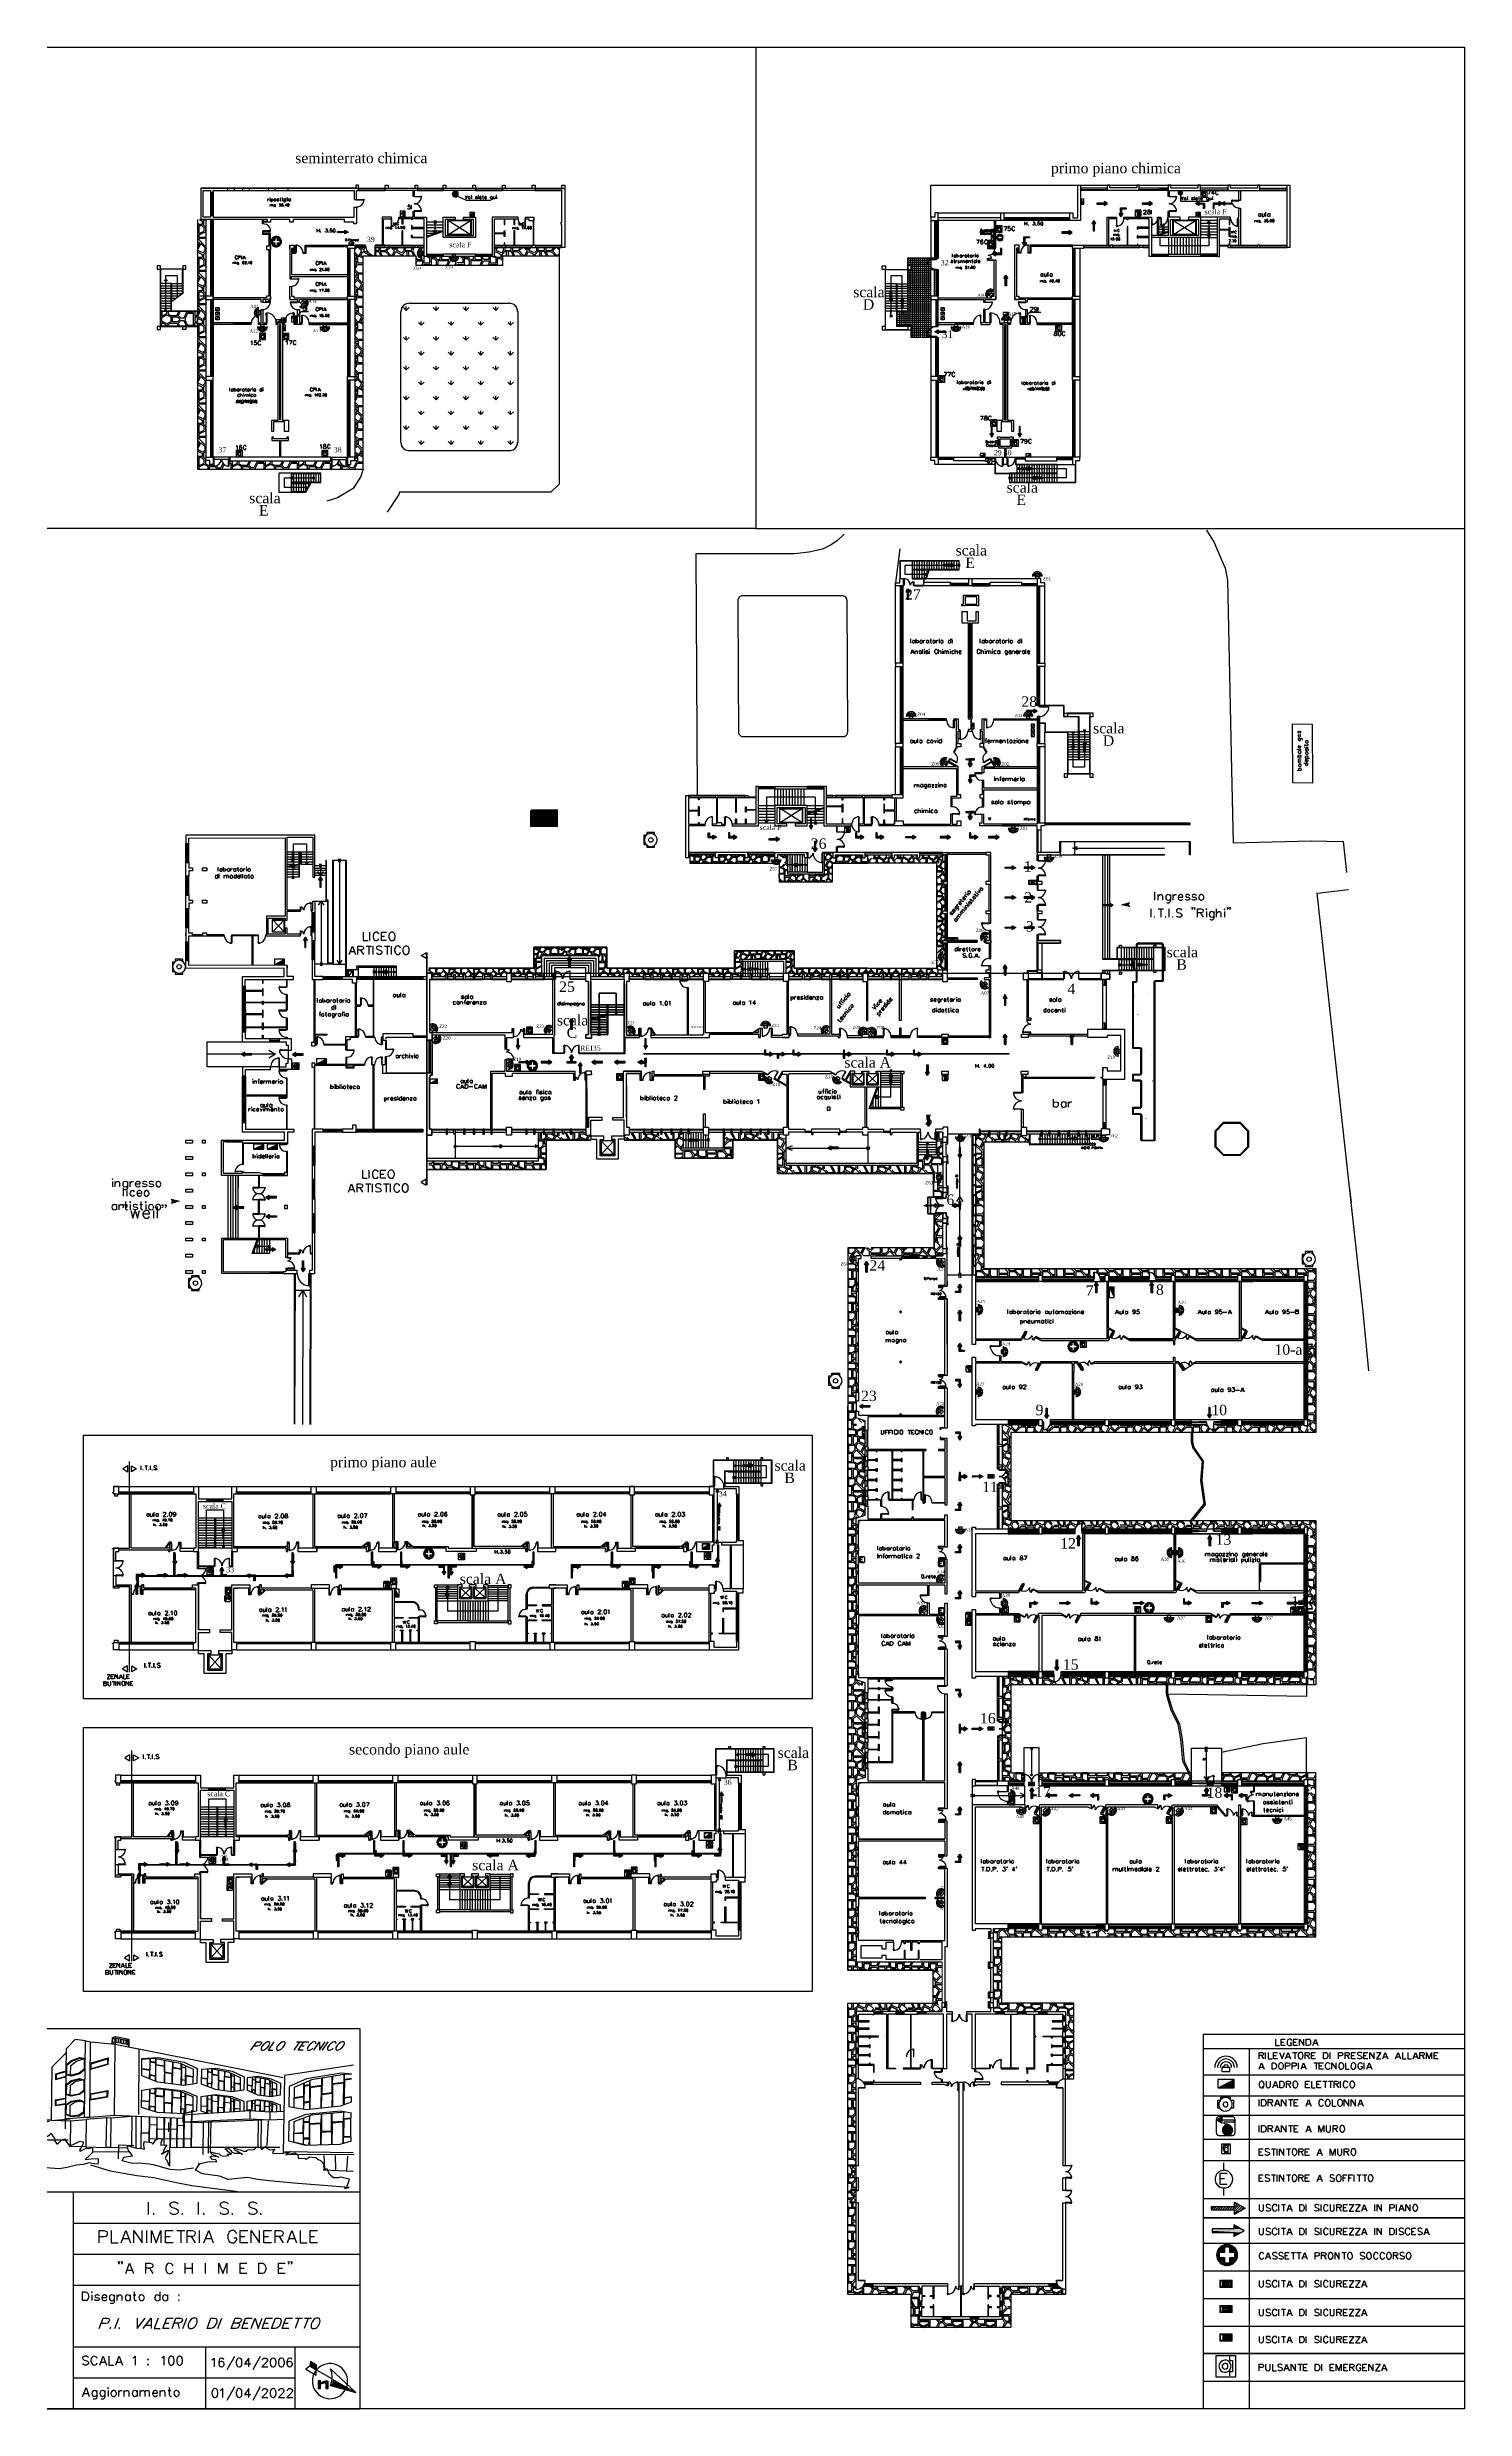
# Model space of a CAD drawing. Header units: millimetres. Extents: x 2592 to 5194, y 1172 to 2359.
# Drawn here: x 2592.1 to 2602.02, y 1172.36 to 1188.89 of the extents above; entities outside this region: 2.
import ezdxf

# ---------------------------------------------------------------- set-up
doc = ezdxf.new("R2010")
doc.units = ezdxf.units.MM
for name, color, linetype in [('PDF _Geometria', 7, 'Continuous'), ('PDF _Riempimenti solidi', 3, 'Continuous'), ('PDF _Testo', 7, 'Continuous')]:
    doc.layers.add(name, color=color, linetype=linetype)
doc.styles.add('PDF Times New Roman', font='times.ttf')

msp = doc.modelspace()

# ---------------------------------------------------------------- linework, layer by layer
for p, q in [((2595.313, 1182.41), (2599.513, 1182.41)), ((2592.561, 1178.818), (2596.761, 1178.818))]:
    msp.add_line(p, q)
at = {"layer": 'PDF _Geometria', "lineweight": 25}
for points in [[(5191.051, 2359.362), (5191.047, 2359.358)], [(5194.115, 2344.718), (5194.116, 2344.721)], [(2599.519, 1187.89), (2599.744, 1187.89), (2599.744, 1187.925), (2599.726, 1187.925), (2599.726, 1187.907), (2599.537, 1187.907), (2599.537, 1187.925), (2599.519, 1187.925)], [(2600.779, 1187.925), (2600.798, 1187.925), (2600.798, 1187.49), (2600.779, 1187.49)], [(2593.656, 1187.837), (2593.657, 1187.836), (2593.659, 1187.837), (2593.657, 1187.837)], [(2593.741, 1187.837), (2593.742, 1187.836), (2593.744, 1187.837), (2593.742, 1187.837)], [(2593.78, 1187.837), (2593.781, 1187.836), (2593.782, 1187.837), (2593.781, 1187.837)], [(2593.785, 1187.796), (2593.783, 1187.795), (2593.781, 1187.792), (2593.78, 1187.788), (2593.78, 1187.786), (2593.781, 1187.782), (2593.783, 1187.779), (2593.785, 1187.778), (2593.787, 1187.778), (2593.789, 1187.779), (2593.791, 1187.782), (2593.792, 1187.786), (2593.792, 1187.788), (2593.791, 1187.792), (2593.789, 1187.795), (2593.787, 1187.796)], [(2593.794, 1187.83), (2593.792, 1187.829), (2593.79, 1187.827), (2593.789, 1187.823), (2593.789, 1187.821), (2593.79, 1187.818), (2593.792, 1187.816), (2593.794, 1187.815), (2593.798, 1187.815), (2593.799, 1187.816), (2593.802, 1187.818), (2593.803, 1187.821), (2593.803, 1187.823), (2593.802, 1187.827), (2593.799, 1187.829), (2593.798, 1187.83)], [(2594.736, 1187.426), (2594.736, 1187.691), (2594.654, 1187.691), (2594.654, 1187.685), (2594.649, 1187.685), (2594.649, 1187.691), (2594.588, 1187.691), (2594.588, 1187.654), (2594.582, 1187.654), (2594.582, 1187.691), (2594.559, 1187.691), (2594.559, 1187.702), (2594.661, 1187.702), (2594.661, 1187.743), (2594.667, 1187.743), (2594.667, 1187.702), (2594.754, 1187.702), (2594.754, 1187.426)], [(2595.051, 1187.847), (2595.046, 1187.843), (2595.045, 1187.84), (2595.045, 1187.837), (2595.046, 1187.834), (2595.049, 1187.832), (2595.051, 1187.831), (2595.054, 1187.831), (2595.056, 1187.832), (2595.059, 1187.834), (2595.059, 1187.837), (2595.059, 1187.84), (2595.059, 1187.843), (2595.056, 1187.845), (2595.054, 1187.847)], [(2595.088, 1187.736), (2595.088, 1187.704), (2595.059, 1187.704), (2595.059, 1187.736)], [(2595.066, 1187.853), (2595.068, 1187.852), (2595.069, 1187.853), (2595.068, 1187.854)], [(2595.115, 1187.853), (2595.116, 1187.852), (2595.117, 1187.853), (2595.116, 1187.854)], [(2595.242, 1187.853), (2595.244, 1187.852), (2595.244, 1187.853), (2595.244, 1187.854)], [(2598.336, 1187.68), (2598.336, 1187.732), (2598.313, 1187.732), (2598.313, 1187.703), (2598.284, 1187.703), (2598.284, 1187.68)], [(2599.809, 1187.752), (2599.804, 1187.75), (2599.804, 1187.747), (2599.804, 1187.745), (2599.804, 1187.742), (2599.808, 1187.741), (2599.813, 1187.739), (2599.817, 1187.737), (2599.82, 1187.735), (2599.821, 1187.732), (2599.821, 1187.728), (2599.82, 1187.726), (2599.819, 1187.724), (2599.814, 1187.722), (2599.809, 1187.722), (2599.804, 1187.724), (2599.804, 1187.726), (2599.802, 1187.728), (2599.802, 1187.732), (2599.804, 1187.735), (2599.806, 1187.737), (2599.81, 1187.739), (2599.816, 1187.741), (2599.819, 1187.742), (2599.82, 1187.745), (2599.82, 1187.747), (2599.819, 1187.75), (2599.814, 1187.752)], [(2600.081, 1187.845), (2600.082, 1187.844), (2600.084, 1187.845), (2600.082, 1187.846)], [(2600.129, 1187.845), (2600.131, 1187.844), (2600.132, 1187.845), (2600.131, 1187.846)], [(2600.17, 1187.736), (2600.17, 1187.703), (2600.142, 1187.703), (2600.142, 1187.736)], [(2600.257, 1187.845), (2600.258, 1187.844), (2600.259, 1187.845), (2600.258, 1187.846)], [(2593.61, 1187.685), (2593.61, 1187.674), (2593.639, 1187.674), (2593.639, 1187.685)], [(2594.595, 1187.638), (2594.593, 1187.637), (2594.591, 1187.635), (2594.59, 1187.631), (2594.59, 1187.628), (2594.591, 1187.624), (2594.593, 1187.622), (2594.595, 1187.621), (2594.597, 1187.621), (2594.599, 1187.622), (2594.601, 1187.624), (2594.602, 1187.628), (2594.602, 1187.631), (2594.601, 1187.635), (2594.599, 1187.637), (2594.597, 1187.638)], [(2595.082, 1187.687), (2595.012, 1187.687), (2595.012, 1187.702), (2595.096, 1187.702), (2595.096, 1187.559), (2594.869, 1187.559), (2594.869, 1187.702), (2594.954, 1187.702), (2594.954, 1187.687), (2594.884, 1187.687), (2594.884, 1187.574), (2595.082, 1187.574)], [(2594.906, 1187.679), (2595.062, 1187.679), (2595.062, 1187.582), (2594.906, 1187.582)], [(2595.076, 1187.72), (2595.075, 1187.722), (2595.074, 1187.724), (2595.07, 1187.724), (2595.069, 1187.722), (2595.068, 1187.72), (2595.069, 1187.717), (2595.07, 1187.716), (2595.074, 1187.716), (2595.075, 1187.717)], [(2595.465, 1187.637), (2595.463, 1187.636), (2595.461, 1187.633), (2595.46, 1187.629), (2595.46, 1187.627), (2595.461, 1187.622), (2595.463, 1187.62), (2595.465, 1187.619), (2595.467, 1187.619), (2595.469, 1187.62), (2595.471, 1187.622), (2595.472, 1187.627), (2595.472, 1187.629), (2595.471, 1187.633), (2595.469, 1187.636), (2595.467, 1187.637)], [(2595.482, 1187.637), (2595.479, 1187.636), (2595.478, 1187.633), (2595.477, 1187.629), (2595.477, 1187.627), (2595.478, 1187.622), (2595.479, 1187.62), (2595.482, 1187.619), (2595.484, 1187.619), (2595.486, 1187.62), (2595.488, 1187.622), (2595.489, 1187.627), (2595.489, 1187.629), (2595.488, 1187.633), (2595.486, 1187.636), (2595.484, 1187.637)], [(2598.699, 1187.613), (2598.698, 1187.613), (2598.696, 1187.612), (2598.695, 1187.609), (2598.695, 1187.608), (2598.696, 1187.606), (2598.698, 1187.605), (2598.699, 1187.604), (2598.701, 1187.604), (2598.703, 1187.605), (2598.704, 1187.606), (2598.704, 1187.608), (2598.704, 1187.609), (2598.704, 1187.612), (2598.703, 1187.613)], [(2599.061, 1187.669), (2599.058, 1187.668), (2599.055, 1187.665), (2599.054, 1187.659), (2599.054, 1187.656), (2599.055, 1187.651), (2599.058, 1187.647), (2599.061, 1187.647), (2599.063, 1187.647), (2599.066, 1187.647), (2599.069, 1187.651), (2599.069, 1187.656), (2599.069, 1187.659), (2599.069, 1187.665), (2599.066, 1187.668), (2599.063, 1187.669)], [(2599.983, 1187.679), (2600.139, 1187.679), (2600.139, 1187.582), (2599.983, 1187.582)], [(2600.159, 1187.72), (2600.158, 1187.722), (2600.156, 1187.724), (2600.153, 1187.724), (2600.151, 1187.722), (2600.15, 1187.72), (2600.151, 1187.717), (2600.153, 1187.716), (2600.156, 1187.716), (2600.158, 1187.717)], [(2600.682, 1187.686), (2600.679, 1187.685), (2600.678, 1187.682), (2600.677, 1187.678), (2600.677, 1187.676), (2600.678, 1187.672), (2600.679, 1187.669), (2600.682, 1187.668), (2600.684, 1187.668), (2600.686, 1187.669), (2600.688, 1187.672), (2600.689, 1187.676), (2600.689, 1187.678), (2600.688, 1187.682), (2600.686, 1187.685), (2600.684, 1187.686)], [(2593.662, 1187.476), (2593.662, 1187.499)], [(2593.808, 1187.455), (2593.819, 1187.455), (2593.819, 1187.484), (2593.808, 1187.484)], [(2594.199, 1187.507), (2594.251, 1187.507), (2594.251, 1187.484), (2594.199, 1187.484)], [(2594.224, 1187.545), (2594.223, 1187.545), (2594.222, 1187.543), (2594.221, 1187.541), (2594.221, 1187.54), (2594.222, 1187.537), (2594.223, 1187.537), (2594.224, 1187.536), (2594.227, 1187.536), (2594.228, 1187.537), (2594.229, 1187.537), (2594.23, 1187.54), (2594.23, 1187.541), (2594.229, 1187.543), (2594.228, 1187.545)], [(2598.594, 1187.444), (2598.596, 1187.443), (2598.597, 1187.444), (2598.596, 1187.446)], [(2598.884, 1187.457), (2598.896, 1187.457), (2598.896, 1187.486), (2598.884, 1187.486)], [(2599.276, 1187.507), (2599.354, 1187.507), (2599.354, 1187.484), (2599.276, 1187.484)], [(2599.586, 1187.558), (2599.584, 1187.557), (2599.582, 1187.555), (2599.581, 1187.551), (2599.581, 1187.548), (2599.582, 1187.544), (2599.584, 1187.542), (2599.586, 1187.541), (2599.588, 1187.541), (2599.59, 1187.542), (2599.592, 1187.544), (2599.593, 1187.548), (2599.593, 1187.551), (2599.592, 1187.555), (2599.59, 1187.557), (2599.588, 1187.558)], [(2599.603, 1187.558), (2599.6, 1187.557), (2599.599, 1187.555), (2599.598, 1187.551), (2599.598, 1187.548), (2599.599, 1187.544), (2599.6, 1187.542), (2599.603, 1187.541), (2599.604, 1187.541), (2599.607, 1187.542), (2599.609, 1187.544), (2599.609, 1187.548), (2599.609, 1187.551), (2599.609, 1187.555), (2599.607, 1187.557), (2599.604, 1187.558)], [(2600.382, 1187.49), (2600.382, 1187.507), (2600.364, 1187.507), (2600.364, 1187.49)], [(2600.415, 1187.546), (2600.413, 1187.545), (2600.411, 1187.542), (2600.41, 1187.538), (2600.41, 1187.536), (2600.411, 1187.532), (2600.413, 1187.529), (2600.415, 1187.528), (2600.417, 1187.528), (2600.419, 1187.529), (2600.421, 1187.532), (2600.422, 1187.536), (2600.422, 1187.538), (2600.421, 1187.542), (2600.419, 1187.545), (2600.417, 1187.546)], [(2592.867, 1187.362), (2592.867, 1187.338), (2592.89, 1187.338), (2592.89, 1187.362)], [(2593.524, 1187.392), (2593.522, 1187.392), (2593.52, 1187.389), (2593.519, 1187.385), (2593.519, 1187.382), (2593.52, 1187.378), (2593.522, 1187.376), (2593.524, 1187.375), (2593.526, 1187.375), (2593.529, 1187.376), (2593.53, 1187.378), (2593.531, 1187.382), (2593.531, 1187.385), (2593.53, 1187.389), (2593.529, 1187.392), (2593.526, 1187.392)], [(2594.065, 1187.345), (2594.063, 1187.344), (2594.061, 1187.342), (2594.06, 1187.337), (2594.06, 1187.335), (2594.061, 1187.331), (2594.063, 1187.328), (2594.065, 1187.327), (2594.067, 1187.327), (2594.069, 1187.328), (2594.071, 1187.331), (2594.072, 1187.335), (2594.072, 1187.337), (2594.071, 1187.342), (2594.069, 1187.344), (2594.067, 1187.345)], [(2597.944, 1187.361), (2597.968, 1187.361), (2597.968, 1187.337), (2597.944, 1187.337)], [(2598.569, 1187.359), (2598.567, 1187.358), (2598.566, 1187.357), (2598.566, 1187.355), (2598.567, 1187.353), (2598.569, 1187.352), (2598.572, 1187.352), (2598.574, 1187.351), (2598.576, 1187.349), (2598.577, 1187.347), (2598.577, 1187.345), (2598.576, 1187.343), (2598.575, 1187.342), (2598.573, 1187.342), (2598.569, 1187.342), (2598.567, 1187.342), (2598.566, 1187.343), (2598.565, 1187.345), (2598.565, 1187.347), (2598.566, 1187.349), (2598.568, 1187.351), (2598.57, 1187.352), (2598.574, 1187.352), (2598.575, 1187.353), (2598.576, 1187.355), (2598.576, 1187.357), (2598.575, 1187.358), (2598.573, 1187.359)], [(2598.587, 1187.359), (2598.584, 1187.358), (2598.583, 1187.356), (2598.582, 1187.352), (2598.582, 1187.349), (2598.583, 1187.345), (2598.584, 1187.342), (2598.587, 1187.342), (2598.589, 1187.342), (2598.591, 1187.342), (2598.593, 1187.345), (2598.594, 1187.349), (2598.594, 1187.352), (2598.593, 1187.356), (2598.591, 1187.358), (2598.589, 1187.359)], [(2599.138, 1187.265), (2599.135, 1187.264), (2599.134, 1187.262), (2599.133, 1187.257), (2599.133, 1187.255), (2599.134, 1187.251), (2599.135, 1187.248), (2599.138, 1187.247), (2599.139, 1187.247), (2599.142, 1187.248), (2599.144, 1187.251), (2599.144, 1187.255), (2599.144, 1187.257), (2599.144, 1187.262), (2599.142, 1187.264), (2599.139, 1187.265)], [(2599.179, 1187.265), (2599.177, 1187.264), (2599.175, 1187.262), (2599.174, 1187.257), (2599.174, 1187.255), (2599.175, 1187.251), (2599.177, 1187.248), (2599.179, 1187.247), (2599.181, 1187.247), (2599.184, 1187.248), (2599.185, 1187.251), (2599.186, 1187.255), (2599.186, 1187.257), (2599.185, 1187.262), (2599.184, 1187.264), (2599.181, 1187.265)], [(2593.259, 1187.149), (2593.207, 1187.149), (2593.207, 1187.126), (2593.259, 1187.126)], [(2594.065, 1187.199), (2594.063, 1187.198), (2594.061, 1187.196), (2594.06, 1187.192), (2594.06, 1187.189), (2594.061, 1187.185), (2594.063, 1187.182), (2594.065, 1187.182), (2594.067, 1187.182), (2594.069, 1187.182), (2594.071, 1187.185), (2594.072, 1187.189), (2594.072, 1187.192), (2594.071, 1187.196), (2594.069, 1187.198), (2594.067, 1187.199)], [(2598.009, 1187.133), (2598.019, 1187.133), (2598.005, 1187.11), (2597.992, 1187.133), (2598.001, 1187.133), (2598.001, 1187.184), (2598.009, 1187.184)], [(2598.081, 1187.112), (2598.072, 1187.112), (2598.085, 1187.136), (2598.099, 1187.112), (2598.089, 1187.112), (2598.089, 1187.062), (2598.081, 1187.062)], [(2598.336, 1187.149), (2598.284, 1187.149), (2598.284, 1187.126), (2598.336, 1187.126)], [(2599.276, 1187.149), (2599.329, 1187.149), (2599.329, 1187.126), (2599.276, 1187.126)], [(2593.595, 1187.057), (2593.607, 1187.057), (2593.607, 1186.963), (2593.632, 1186.963), (2593.632, 1186.952), (2593.578, 1186.952), (2593.578, 1186.963), (2593.595, 1186.963)], [(2593.714, 1186.952), (2593.701, 1186.952), (2593.701, 1186.963), (2593.757, 1186.963), (2593.757, 1186.952), (2593.744, 1186.952), (2593.744, 1186.281), (2593.787, 1186.281), (2593.787, 1186.202), (2593.758, 1186.202), (2593.758, 1186.269), (2593.683, 1186.269), (2593.683, 1186.202), (2593.671, 1186.202), (2593.671, 1186.281), (2593.714, 1186.281)], [(2593.768, 1186.997), (2593.768, 1186.965), (2593.739, 1186.965), (2593.739, 1186.997)], [(2593.757, 1186.981), (2593.756, 1186.983), (2593.754, 1186.985), (2593.751, 1186.985), (2593.749, 1186.983), (2593.749, 1186.981), (2593.749, 1186.978), (2593.751, 1186.977), (2593.754, 1186.977), (2593.756, 1186.978)], [(2593.863, 1187.056), (2593.863, 1186.963), (2593.88, 1186.963), (2593.88, 1186.952), (2593.826, 1186.952), (2593.826, 1186.963), (2593.851, 1186.963), (2593.851, 1187.056)], [(2593.845, 1187.008), (2593.856, 1187.013), (2593.85, 1187.019)], [(2594.065, 1187.022), (2594.063, 1187.022), (2594.061, 1187.019), (2594.06, 1187.015), (2594.06, 1187.012), (2594.061, 1187.008), (2594.063, 1187.006), (2594.065, 1187.005), (2594.067, 1187.005), (2594.069, 1187.006), (2594.071, 1187.008), (2594.072, 1187.012), (2594.072, 1187.015), (2594.071, 1187.019), (2594.069, 1187.022), (2594.067, 1187.022)], [(2597.944, 1186.914), (2597.968, 1186.914), (2597.968, 1186.937), (2597.944, 1186.937)], [(2598.124, 1186.914), (2598.147, 1186.914), (2598.147, 1186.937), (2598.124, 1186.937)], [(2598.635, 1186.952), (2598.7, 1186.952), (2598.7, 1186.963), (2598.664, 1186.963), (2598.664, 1187.056), (2598.653, 1187.056), (2598.653, 1186.963), (2598.635, 1186.963)], [(2598.777, 1186.269), (2598.777, 1186.202), (2598.748, 1186.202), (2598.748, 1186.281), (2598.792, 1186.281), (2598.792, 1186.952), (2598.77, 1186.952), (2598.77, 1186.963), (2598.843, 1186.963), (2598.843, 1186.952), (2598.821, 1186.952), (2598.821, 1186.281), (2598.864, 1186.281), (2598.864, 1186.202), (2598.853, 1186.202), (2598.853, 1186.269)], [(2598.804, 1186.952), (2598.809, 1186.952), (2598.809, 1186.281), (2598.804, 1186.281)], [(2598.912, 1186.963), (2598.949, 1186.963), (2598.949, 1187.056), (2598.96, 1187.056), (2598.96, 1186.963), (2598.978, 1186.963), (2598.978, 1186.952), (2598.912, 1186.952)], [(2598.949, 1187.003), (2598.958, 1187.007), (2598.953, 1187.011)], [(2599.156, 1186.901), (2599.152, 1186.9), (2599.15, 1186.897), (2599.15, 1186.894), (2599.152, 1186.892), (2599.154, 1186.89), (2599.16, 1186.889), (2599.164, 1186.887), (2599.167, 1186.885), (2599.168, 1186.882), (2599.168, 1186.877), (2599.167, 1186.875), (2599.165, 1186.873), (2599.161, 1186.872), (2599.156, 1186.872), (2599.152, 1186.873), (2599.15, 1186.875), (2599.149, 1186.877), (2599.149, 1186.882), (2599.15, 1186.885), (2599.153, 1186.887), (2599.157, 1186.889), (2599.163, 1186.89), (2599.165, 1186.892), (2599.167, 1186.894), (2599.167, 1186.897), (2599.165, 1186.9), (2599.161, 1186.901)], [(2593.259, 1186.586), (2593.207, 1186.586), (2593.207, 1186.562), (2593.259, 1186.562)], [(2594.199, 1186.586), (2594.251, 1186.586), (2594.251, 1186.562), (2594.199, 1186.562)], [(2598.336, 1186.586), (2598.284, 1186.586), (2598.284, 1186.562), (2598.336, 1186.562)], [(2599.276, 1186.586), (2599.329, 1186.586), (2599.329, 1186.562), (2599.276, 1186.562)], [(2593.429, 1186.422), (2593.424, 1186.419), (2593.423, 1186.416), (2593.423, 1186.413), (2593.424, 1186.41), (2593.426, 1186.407), (2593.429, 1186.407), (2593.432, 1186.407), (2593.434, 1186.407), (2593.436, 1186.41), (2593.437, 1186.413), (2593.437, 1186.416), (2593.436, 1186.419), (2593.434, 1186.421), (2593.432, 1186.422)], [(2593.434, 1186.5), (2593.429, 1186.497), (2593.428, 1186.493), (2593.428, 1186.491), (2593.429, 1186.487), (2593.431, 1186.485), (2593.434, 1186.484), (2593.437, 1186.484), (2593.439, 1186.485), (2593.441, 1186.487), (2593.442, 1186.491), (2593.442, 1186.493), (2593.441, 1186.497), (2593.439, 1186.498), (2593.437, 1186.5)], [(2593.471, 1186.467), (2593.473, 1186.467), (2593.474, 1186.467), (2593.473, 1186.468)], [(2593.505, 1186.5), (2593.5, 1186.497), (2593.499, 1186.493), (2593.499, 1186.491), (2593.5, 1186.487), (2593.503, 1186.485), (2593.505, 1186.484), (2593.509, 1186.484), (2593.51, 1186.485), (2593.513, 1186.487), (2593.514, 1186.491), (2593.514, 1186.493), (2593.513, 1186.497), (2593.51, 1186.498), (2593.509, 1186.5)], [(2593.514, 1186.467), (2593.514, 1186.467), (2593.515, 1186.467), (2593.514, 1186.468)], [(2593.521, 1186.429), (2593.522, 1186.427), (2593.524, 1186.429), (2593.522, 1186.43)], [(2593.535, 1186.507), (2593.536, 1186.505), (2593.537, 1186.507), (2593.536, 1186.507)], [(2593.549, 1186.5), (2593.547, 1186.498), (2593.545, 1186.497), (2593.544, 1186.493), (2593.544, 1186.491), (2593.545, 1186.487), (2593.547, 1186.485), (2593.549, 1186.484), (2593.553, 1186.484), (2593.555, 1186.485), (2593.557, 1186.487), (2593.558, 1186.491), (2593.558, 1186.493), (2593.557, 1186.497), (2593.555, 1186.498), (2593.553, 1186.5)], [(2593.56, 1186.417), (2593.558, 1186.417), (2593.556, 1186.414), (2593.555, 1186.41), (2593.555, 1186.407), (2593.556, 1186.404), (2593.558, 1186.402), (2593.56, 1186.401), (2593.562, 1186.401), (2593.564, 1186.402), (2593.566, 1186.404), (2593.567, 1186.407), (2593.567, 1186.41), (2593.566, 1186.414), (2593.564, 1186.417), (2593.562, 1186.417)], [(2593.607, 1186.507), (2593.608, 1186.505), (2593.609, 1186.507), (2593.608, 1186.507)], [(2594.048, 1186.467), (2594.045, 1186.466), (2594.044, 1186.463), (2594.043, 1186.459), (2594.043, 1186.457), (2594.044, 1186.452), (2594.045, 1186.45), (2594.048, 1186.449), (2594.049, 1186.449), (2594.052, 1186.45), (2594.054, 1186.452), (2594.054, 1186.457), (2594.054, 1186.459), (2594.054, 1186.463), (2594.052, 1186.466), (2594.049, 1186.467)], [(2598.565, 1186.518), (2598.566, 1186.517), (2598.568, 1186.518), (2598.566, 1186.519)], [(2598.608, 1186.518), (2598.609, 1186.517), (2598.609, 1186.518), (2598.609, 1186.519)], [(2598.613, 1186.51), (2598.61, 1186.509), (2598.609, 1186.507), (2598.608, 1186.502), (2598.608, 1186.5), (2598.609, 1186.496), (2598.61, 1186.493), (2598.613, 1186.492), (2598.614, 1186.492), (2598.617, 1186.493), (2598.619, 1186.496), (2598.619, 1186.5), (2598.619, 1186.502), (2598.619, 1186.507), (2598.617, 1186.509), (2598.614, 1186.51)], [(2598.629, 1186.557), (2598.63, 1186.556), (2598.631, 1186.557), (2598.63, 1186.558)], [(2598.654, 1186.51), (2598.652, 1186.509), (2598.65, 1186.507), (2598.649, 1186.502), (2598.649, 1186.5), (2598.65, 1186.496), (2598.652, 1186.493), (2598.654, 1186.492), (2598.656, 1186.492), (2598.659, 1186.493), (2598.66, 1186.496), (2598.661, 1186.5), (2598.661, 1186.502), (2598.66, 1186.507), (2598.659, 1186.509), (2598.656, 1186.51)], [(2598.701, 1186.557), (2598.702, 1186.556), (2598.703, 1186.557), (2598.702, 1186.558)], [(2599.018, 1186.513), (2599.019, 1186.512), (2599.02, 1186.513), (2599.019, 1186.514)], [(2599.052, 1186.546), (2599.047, 1186.542), (2599.046, 1186.539), (2599.046, 1186.537), (2599.047, 1186.533), (2599.049, 1186.531), (2599.052, 1186.53), (2599.055, 1186.53), (2599.057, 1186.531), (2599.059, 1186.533), (2599.06, 1186.537), (2599.06, 1186.539), (2599.059, 1186.542), (2599.057, 1186.544), (2599.055, 1186.546)], [(2599.06, 1186.513), (2599.061, 1186.512), (2599.062, 1186.513), (2599.061, 1186.514)], [(2599.066, 1186.51), (2599.064, 1186.509), (2599.062, 1186.507), (2599.061, 1186.502), (2599.061, 1186.5), (2599.062, 1186.496), (2599.064, 1186.493), (2599.066, 1186.492), (2599.068, 1186.492), (2599.07, 1186.493), (2599.072, 1186.496), (2599.073, 1186.5), (2599.073, 1186.502), (2599.072, 1186.507), (2599.07, 1186.509), (2599.068, 1186.51)], [(2599.081, 1186.552), (2599.083, 1186.551), (2599.084, 1186.552), (2599.083, 1186.553)], [(2599.096, 1186.546), (2599.091, 1186.542), (2599.09, 1186.539), (2599.09, 1186.537), (2599.091, 1186.533), (2599.094, 1186.531), (2599.096, 1186.53), (2599.099, 1186.53), (2599.101, 1186.531), (2599.104, 1186.533), (2599.104, 1186.537), (2599.104, 1186.539), (2599.104, 1186.542), (2599.101, 1186.544), (2599.099, 1186.546)], [(2599.108, 1186.51), (2599.105, 1186.509), (2599.104, 1186.507), (2599.103, 1186.502), (2599.103, 1186.5), (2599.104, 1186.496), (2599.105, 1186.493), (2599.108, 1186.492), (2599.109, 1186.492), (2599.112, 1186.493), (2599.114, 1186.496), (2599.114, 1186.5), (2599.114, 1186.502), (2599.114, 1186.507), (2599.112, 1186.509), (2599.109, 1186.51)], [(2599.154, 1186.552), (2599.154, 1186.551), (2599.155, 1186.552), (2599.154, 1186.553)], [(2598.666, 1186.31), (2598.662, 1186.308), (2598.661, 1186.306), (2598.661, 1186.303), (2598.662, 1186.3), (2598.665, 1186.299), (2598.67, 1186.297), (2598.674, 1186.296), (2598.678, 1186.293), (2598.679, 1186.291), (2598.679, 1186.287), (2598.678, 1186.283), (2598.676, 1186.282), (2598.672, 1186.281), (2598.666, 1186.281), (2598.662, 1186.282), (2598.661, 1186.283), (2598.659, 1186.287), (2598.659, 1186.291), (2598.661, 1186.293), (2598.664, 1186.296), (2598.668, 1186.297), (2598.674, 1186.299), (2598.676, 1186.3), (2598.678, 1186.303), (2598.678, 1186.306), (2598.676, 1186.308), (2598.672, 1186.31)], [(2593.683, 1186.151), (2593.683, 1186.162), (2593.671, 1186.162), (2593.671, 1186.139), (2593.724, 1186.139), (2593.724, 1186.022), (2593.375, 1186.022), (2593.375, 1185.997), (2594.083, 1185.997), (2594.083, 1186.022), (2593.734, 1186.022), (2593.734, 1186.139), (2593.787, 1186.139), (2593.787, 1186.162), (2593.775, 1186.162), (2593.775, 1186.151)], [(2594.038, 1186.112), (2594.034, 1186.11), (2594.032, 1186.107), (2594.032, 1186.104), (2594.034, 1186.102), (2594.036, 1186.1), (2594.042, 1186.099), (2594.046, 1186.097), (2594.049, 1186.095), (2594.05, 1186.092), (2594.05, 1186.088), (2594.049, 1186.085), (2594.048, 1186.084), (2594.044, 1186.082), (2594.038, 1186.082), (2594.034, 1186.084), (2594.032, 1186.085), (2594.031, 1186.088), (2594.031, 1186.092), (2594.032, 1186.095), (2594.035, 1186.097), (2594.039, 1186.099), (2594.044, 1186.1), (2594.048, 1186.102), (2594.049, 1186.104), (2594.049, 1186.107), (2594.048, 1186.11), (2594.044, 1186.112)], [(2598.673, 1186.137), (2598.669, 1186.136), (2598.669, 1186.134), (2598.669, 1186.132), (2598.669, 1186.128), (2598.669, 1186.127), (2598.669, 1186.125), (2598.671, 1186.123), (2598.677, 1186.123), (2598.679, 1186.128), (2598.679, 1186.132), (2598.679, 1186.134), (2598.678, 1186.136), (2598.677, 1186.137), (2598.675, 1186.137)], [(2598.735, 1186.132), (2598.734, 1186.132), (2598.733, 1186.131), (2598.732, 1186.128), (2598.732, 1186.127), (2598.733, 1186.125), (2598.734, 1186.123), (2598.739, 1186.123), (2598.74, 1186.125), (2598.741, 1186.127), (2598.741, 1186.128), (2598.74, 1186.131), (2598.739, 1186.132), (2598.738, 1186.132)], [(2598.771, 1186.151), (2598.841, 1186.151), (2598.841, 1186.098), (2598.771, 1186.098)], [(2593.259, 1186.022), (2593.259, 1185.971), (2593.235, 1185.971), (2593.235, 1186), (2593.207, 1186), (2593.207, 1186.022)], [(2594.199, 1186.022), (2594.199, 1185.971), (2594.223, 1185.971), (2594.223, 1186), (2594.251, 1186), (2594.251, 1186.022)], [(2598.336, 1186.022), (2598.336, 1185.971), (2598.313, 1185.971), (2598.313, 1186), (2598.284, 1186), (2598.284, 1186.022)], [(2598.446, 1186.022), (2598.667, 1186.022), (2598.667, 1185.997), (2598.446, 1185.997)], [(2598.789, 1186.011), (2598.794, 1186.011), (2598.789, 1186.011), (2598.789, 1186.017), (2598.794, 1186.017), (2598.789, 1186.017)], [(2599.166, 1186.022), (2598.945, 1186.022), (2598.945, 1185.997), (2599.166, 1185.997)], [(2599.276, 1186.022), (2599.276, 1185.971), (2599.299, 1185.971), (2599.299, 1186), (2599.329, 1186), (2599.329, 1186.022)], [(2598.09, 1185.121), (2598.038, 1185.121), (2598.038, 1185.144), (2598.067, 1185.144), (2598.067, 1185.173), (2598.09, 1185.173)], [(2598.421, 1185.121), (2598.235, 1185.121), (2598.235, 1185.147), (2598.421, 1185.147)], [(2598.699, 1185.147), (2598.92, 1185.147), (2598.92, 1185.121), (2598.699, 1185.121)], [(2599.03, 1185.121), (2599.083, 1185.121), (2599.083, 1185.144), (2599.054, 1185.144), (2599.054, 1185.173), (2599.03, 1185.173)], [(2598.619, 1184.982), (2598.607, 1184.982), (2598.607, 1184.985), (2598.525, 1184.985), (2598.525, 1184.982), (2598.502, 1184.982), (2598.502, 1184.993), (2598.514, 1184.993), (2598.514, 1185.057), (2598.619, 1185.057)], [(2598.574, 1184.862), (2598.619, 1184.862), (2598.619, 1184.941), (2598.599, 1184.941), (2598.599, 1184.874), (2598.542, 1184.874), (2598.542, 1184.941), (2598.502, 1184.941), (2598.502, 1184.862), (2598.545, 1184.862), (2598.545, 1184.192), (2598.564, 1184.192), (2598.564, 1184.117), (2598.545, 1184.117), (2598.545, 1184.105), (2598.574, 1184.105), (2598.574, 1184.117), (2598.569, 1184.117), (2598.569, 1184.192), (2598.574, 1184.192)], [(2598.607, 1184.993), (2598.607, 1185.046), (2598.525, 1185.046), (2598.525, 1184.993)], [(2598.557, 1184.862), (2598.563, 1184.862), (2598.563, 1184.198), (2598.557, 1184.198)], [(2598.239, 1184.676), (2598.24, 1184.674), (2598.241, 1184.676), (2598.24, 1184.677)], [(2598.274, 1184.676), (2598.274, 1184.674), (2598.276, 1184.676), (2598.274, 1184.677)], [(2598.343, 1184.749), (2598.344, 1184.747), (2598.345, 1184.749), (2598.344, 1184.75)], [(2598.366, 1184.676), (2598.367, 1184.674), (2598.369, 1184.676), (2598.367, 1184.677)], [(2598.419, 1184.676), (2598.419, 1184.674), (2598.421, 1184.676), (2598.419, 1184.677)], [(2598.432, 1184.749), (2598.434, 1184.747), (2598.435, 1184.749), (2598.434, 1184.75)], [(2598.663, 1184.676), (2598.664, 1184.674), (2598.665, 1184.676), (2598.664, 1184.677)], [(2598.715, 1184.676), (2598.717, 1184.674), (2598.718, 1184.676), (2598.717, 1184.677)], [(2598.829, 1184.749), (2598.829, 1184.747), (2598.831, 1184.749), (2598.829, 1184.75)], [(2598.919, 1184.749), (2598.919, 1184.747), (2598.921, 1184.749), (2598.919, 1184.75)], [(2598.038, 1184.558), (2598.09, 1184.558), (2598.09, 1184.581), (2598.038, 1184.581)], [(2599.083, 1184.558), (2599.03, 1184.558), (2599.03, 1184.581), (2599.083, 1184.581)], [(2598.571, 1184.122), (2598.589, 1184.122), (2598.589, 1184.158), (2598.571, 1184.158)], [(2598.987, 1184.132), (2599.01, 1184.132), (2599.01, 1184.154), (2598.987, 1184.154)], [(2598.987, 1184.099), (2599.01, 1184.099), (2599.01, 1184.122), (2598.987, 1184.122)], [(2598.987, 1184.067), (2599.01, 1184.067), (2599.01, 1184.091), (2598.987, 1184.091)], [(2599.036, 1184.207), (2599.042, 1184.207)], [(2600.819, 1183.742), (2600.817, 1184.156), (2600.955, 1184.154), (2600.957, 1183.74)], [(2598.038, 1183.995), (2598.09, 1183.995), (2598.09, 1184.018), (2598.038, 1184.018)], [(2598.331, 1184.051), (2598.333, 1184.049), (2598.334, 1184.051), (2598.333, 1184.052)], [(2598.464, 1184.018), (2598.494, 1184.018), (2598.494, 1183.995), (2598.464, 1183.995)], [(2598.649, 1183.995), (2598.673, 1183.955), (2598.678, 1183.957), (2598.656, 1183.995), (2598.656, 1184.018), (2598.627, 1184.018), (2598.627, 1183.995)], [(2598.886, 1184.051), (2598.887, 1184.049), (2598.889, 1184.051), (2598.887, 1184.052)], [(2599.083, 1183.995), (2599.03, 1183.995), (2599.03, 1184.018), (2599.083, 1184.018)], [(2600.865, 1183.987), (2600.865, 1184.003), (2600.862, 1184.002), (2600.859, 1184.002), (2600.858, 1184), (2600.857, 1183.997), (2600.857, 1183.993), (2600.859, 1183.99), (2600.861, 1183.987)], [(2600.899, 1183.992), (2600.901, 1183.992), (2600.899, 1183.994), (2600.899, 1183.992)], [(2600.909, 1184.028), (2600.909, 1184.026), (2600.913, 1184.023), (2600.917, 1184.022), (2600.919, 1184.022), (2600.924, 1184.023), (2600.926, 1184.026), (2600.928, 1184.028), (2600.928, 1184.032), (2600.926, 1184.035), (2600.924, 1184.038), (2600.919, 1184.04), (2600.917, 1184.04), (2600.913, 1184.038), (2600.91, 1184.036), (2600.909, 1184.032)], [(2598.464, 1183.856), (2598.39, 1183.856), (2598.409, 1183.888)], [(2598.656, 1183.856), (2598.73, 1183.856), (2598.711, 1183.888)], [(2598.729, 1183.783), (2598.731, 1183.782), (2598.732, 1183.783), (2598.731, 1183.785)], [(2598.91, 1183.783), (2598.912, 1183.782), (2598.914, 1183.783), (2598.912, 1183.785)], [(2599.422, 1183.783), (2599.422, 1183.806), (2599.399, 1183.806), (2599.399, 1183.783)], [(2596.587, 1183.453), (2596.657, 1183.453), (2596.657, 1183.465), (2596.662, 1183.465), (2596.662, 1183.453), (2596.703, 1183.453), (2596.703, 1183.442), (2596.587, 1183.442), (2596.587, 1183.219), (2596.569, 1183.219), (2596.569, 1183.654), (2596.587, 1183.654), (2596.587, 1183.551), (2596.657, 1183.551), (2596.657, 1183.578), (2596.662, 1183.578), (2596.662, 1183.512), (2596.657, 1183.512), (2596.657, 1183.545), (2596.587, 1183.545)], [(2596.894, 1183.442), (2597.077, 1183.442), (2597.077, 1183.718), (2597.059, 1183.718), (2597.059, 1183.453), (2596.894, 1183.453)], [(2598.012, 1183.637), (2598.09, 1183.637), (2598.09, 1183.66), (2598.012, 1183.66)], [(2598.338, 1183.741), (2598.339, 1183.74), (2598.34, 1183.741), (2598.339, 1183.742)], [(2598.382, 1183.732), (2598.379, 1183.732), (2598.377, 1183.728), (2598.375, 1183.724), (2598.375, 1183.722), (2598.377, 1183.717), (2598.379, 1183.715), (2598.382, 1183.713), (2598.386, 1183.713), (2598.389, 1183.715), (2598.392, 1183.717), (2598.393, 1183.722), (2598.393, 1183.724), (2598.392, 1183.728), (2598.389, 1183.732), (2598.386, 1183.732)], [(2597.386, 1183.565), (2597.386, 1183.462), (2597.224, 1183.565), (2597.224, 1183.462)], [(2597.384, 1183.562), (2597.384, 1183.465), (2597.227, 1183.465), (2597.227, 1183.562)], [(2598.222, 1183.561), (2598.223, 1183.559), (2598.224, 1183.561), (2598.223, 1183.562)], [(2598.274, 1183.561), (2598.275, 1183.559), (2598.277, 1183.561), (2598.275, 1183.562)], [(2597.629, 1183.397), (2597.629, 1183.399), (2597.68, 1183.399), (2597.68, 1183.397)], [(2597.629, 1183.297), (2597.629, 1183.295), (2597.68, 1183.295), (2597.68, 1183.297)], [(2593.215, 1183.128), (2593.184, 1183.128), (2593.184, 1183.148), (2593.215, 1183.148)], [(2593.299, 1183.104), (2593.3, 1183.102), (2593.302, 1183.104), (2593.3, 1183.105)], [(2593.364, 1183.144), (2593.361, 1183.142), (2593.359, 1183.14), (2593.357, 1183.136), (2593.357, 1183.132), (2593.359, 1183.128), (2593.361, 1183.126), (2593.364, 1183.124), (2593.369, 1183.124), (2593.371, 1183.126), (2593.374, 1183.128), (2593.375, 1183.132), (2593.375, 1183.136), (2593.374, 1183.14), (2593.371, 1183.142), (2593.369, 1183.144)], [(2593.454, 1183.144), (2593.451, 1183.142), (2593.449, 1183.14), (2593.447, 1183.136), (2593.447, 1183.132), (2593.449, 1183.128), (2593.451, 1183.126), (2593.454, 1183.124), (2593.459, 1183.124), (2593.461, 1183.126), (2593.464, 1183.128), (2593.465, 1183.132), (2593.465, 1183.136), (2593.464, 1183.14), (2593.461, 1183.142), (2593.459, 1183.144)], [(2593.491, 1183.152), (2593.493, 1183.151), (2593.494, 1183.152), (2593.493, 1183.153)], [(2598.03, 1183.238), (2598.189, 1183.238), (2598.189, 1183.219), (2598.207, 1183.219), (2598.207, 1183.256), (2598.207, 1183.238), (2598.367, 1183.238), (2598.367, 1183.256), (2598.207, 1183.256), (2598.012, 1183.256), (2598.012, 1183.219), (2598.03, 1183.219)], [(2598.669, 1183.238), (2598.704, 1183.238), (2598.704, 1183.256), (2598.669, 1183.256)], [(2593.385, 1183.096), (2593.382, 1183.094), (2593.379, 1183.092), (2593.378, 1183.087), (2593.378, 1183.084), (2593.379, 1183.08), (2593.382, 1183.077), (2593.385, 1183.076), (2593.389, 1183.076), (2593.392, 1183.077), (2593.394, 1183.08), (2593.396, 1183.084), (2593.396, 1183.087), (2593.394, 1183.092), (2593.392, 1183.094), (2593.389, 1183.096)], [(2593.53, 1183.096), (2593.527, 1183.094), (2593.524, 1183.092), (2593.523, 1183.087), (2593.523, 1183.084), (2593.524, 1183.08), (2593.527, 1183.077), (2593.53, 1183.076), (2593.534, 1183.076), (2593.537, 1183.077), (2593.539, 1183.08), (2593.541, 1183.084), (2593.541, 1183.087), (2593.539, 1183.092), (2593.537, 1183.094), (2593.534, 1183.096)], [(2594.015, 1183.064), (2594.025, 1183.064), (2594.011, 1183.087), (2593.998, 1183.064), (2594.007, 1183.064), (2594.007, 1183.013), (2594.015, 1183.013)], [(2598.526, 1182.973), (2598.528, 1182.973), (2598.528, 1182.975), (2598.526, 1182.975)], [(2598.597, 1182.978), (2598.599, 1182.978), (2598.599, 1182.98), (2598.597, 1182.98)], [(2598.704, 1183.052), (2598.669, 1183.052), (2598.669, 1183.034), (2598.704, 1183.034)], [(2599.065, 1183.052), (2599.03, 1183.052), (2599.03, 1183.034), (2599.065, 1183.034)], [(2593.215, 1182.9), (2593.184, 1182.9), (2593.184, 1182.921), (2593.215, 1182.921)], [(2593.758, 1182.697), (2593.674, 1182.697), (2593.674, 1182.787), (2593.758, 1182.787)], [(2593.754, 1182.699), (2593.676, 1182.699), (2593.676, 1182.783), (2593.754, 1182.783)], [(2598.401, 1182.846), (2598.367, 1182.846), (2598.367, 1182.828), (2598.401, 1182.828)], [(2598.51, 1182.872), (2598.512, 1182.872), (2598.512, 1182.875), (2598.51, 1182.874)], [(2598.534, 1182.902), (2598.536, 1182.902), (2598.535, 1182.903), (2598.534, 1182.903)], [(2598.704, 1182.846), (2598.669, 1182.846), (2598.669, 1182.828), (2598.704, 1182.828)], [(2599.065, 1182.846), (2599.03, 1182.846), (2599.03, 1182.828), (2599.065, 1182.828)], [(2599.668, 1182.891), (2599.667, 1182.891)], [(2600.211, 1182.858), (2600.214, 1182.855), (2600.217, 1182.858), (2600.214, 1182.861)], [(2600.339, 1182.858), (2600.341, 1182.855), (2600.344, 1182.858), (2600.341, 1182.861)], [(2593.184, 1182.679), (2593.114, 1182.679), (2593.114, 1182.692), (2593.088, 1182.692), (2593.088, 1182.729), (2593.067, 1182.729), (2593.067, 1182.63), (2593.088, 1182.63), (2593.088, 1182.672), (2593.114, 1182.672), (2593.114, 1182.673), (2593.184, 1182.673), (2593.184, 1182.672), (2593.215, 1182.672), (2593.215, 1182.673), (2593.337, 1182.673), (2593.337, 1182.679), (2593.215, 1182.679), (2593.215, 1182.692), (2593.184, 1182.692)], [(2593.946, 1182.673), (2593.946, 1182.685), (2593.952, 1182.685), (2593.952, 1182.701), (2593.972, 1182.701), (2593.972, 1182.638), (2593.952, 1182.638), (2593.952, 1182.673)], [(2598.608, 1182.627), (2598.401, 1182.627)], [(2598.608, 1182.639), (2598.608, 1182.627)], [(2598.669, 1182.627), (2598.659, 1182.627), (2598.659, 1182.639), (2598.669, 1182.639), (2598.659, 1182.639), (2598.659, 1182.627)], [(2599.193, 1182.639), (2599.03, 1182.639)], [(2599.193, 1182.622), (2599.03, 1182.622)], [(2599.62, 1182.606), (2599.62, 1182.591), (2599.606, 1182.591), (2599.606, 1182.606)], [(2599.847, 1182.591), (2599.847, 1182.606), (2599.861, 1182.606), (2599.861, 1182.591)], [(2594.751, 1182.554), (2594.751, 1182.513), (2594.715, 1182.534)], [(2597.026, 1182.436), (2597.077, 1182.436), (2597.077, 1182.444), (2597.026, 1182.444), (2597.026, 1182.453), (2597.003, 1182.44), (2597.026, 1182.426)], [(2598.478, 1182.592), (2598.479, 1182.592), (2598.481, 1182.592), (2598.479, 1182.594)], [(2599.749, 1182.474), (2599.799, 1182.474), (2599.799, 1182.466), (2599.749, 1182.466), (2599.749, 1182.457), (2599.725, 1182.47), (2599.749, 1182.483)], [(2594.164, 1182.387), (2594.263, 1182.387), (2594.263, 1182.341), (2594.236, 1182.341), (2594.236, 1182.367), (2594.164, 1182.367), (2594.03, 1182.367), (2594.03, 1182.387)], [(2594.207, 1182.393), (2594.207, 1182.428), (2594.236, 1182.428)], [(2594.464, 1182.423), (2594.414, 1182.423), (2594.414, 1182.415), (2594.464, 1182.415), (2594.464, 1182.406), (2594.488, 1182.419), (2594.464, 1182.433)], [(2594.756, 1182.411), (2594.756, 1182.387), (2594.756, 1182.411), (2594.79, 1182.411)], [(2594.756, 1181.987), (2594.756, 1182.367)], [(2594.79, 1182.367), (2594.774, 1182.367)], [(2594.79, 1182.387), (2594.79, 1182.367), (2594.79, 1182.411), (2594.79, 1182.367)], [(2594.891, 1182.402), (2594.901, 1182.402), (2594.901, 1182.367), (2594.891, 1182.367)], [(2595.348, 1182.411), (2595.313, 1182.411), (2595.313, 1182.352), (2595.348, 1182.352)], [(2595.962, 1182.272), (2595.962, 1182.109)], [(2596.081, 1182.12), (2596.081, 1182.272)], [(2596.273, 1182.402), (2596.283, 1182.402), (2596.283, 1182.367), (2596.273, 1182.367)], [(2596.327, 1182.402), (2596.337, 1182.402), (2596.337, 1182.367), (2596.327, 1182.367)], [(2596.54, 1182.402), (2596.54, 1182.367), (2596.529, 1182.367), (2596.529, 1182.402)], [(2596.594, 1182.402), (2596.594, 1182.367), (2596.584, 1182.367), (2596.584, 1182.402)], [(2597.387, 1182.402), (2597.398, 1182.402), (2597.398, 1182.367), (2597.387, 1182.367)], [(2598.066, 1182.367), (2598.076, 1182.367), (2598.076, 1182.08), (2598.066, 1182.08)], [(2598.144, 1182.402), (2598.144, 1182.367), (2598.134, 1182.367), (2598.134, 1182.402)], [(2598.212, 1182.402), (2598.212, 1182.367), (2598.202, 1182.367), (2598.202, 1182.402)], [(2598.266, 1182.402), (2598.266, 1182.367), (2598.256, 1182.367), (2598.256, 1182.402)], [(2599.478, 1182.366), (2599.513, 1182.366)], [(2599.513, 1182.368), (2599.539, 1182.368), (2599.539, 1182.407), (2599.539, 1182.368), (2599.513, 1182.368), (2599.513, 1182.366)], [(2599.62, 1182.417), (2599.62, 1182.402), (2599.606, 1182.402), (2599.606, 1182.417)], [(2599.847, 1182.415), (2599.847, 1182.429), (2599.861, 1182.429), (2599.861, 1182.415)], [(2594.115, 1182.185), (2594.116, 1182.184), (2594.118, 1182.185), (2594.116, 1182.187)], [(2594.177, 1182.137), (2594.179, 1182.136), (2594.18, 1182.137), (2594.179, 1182.138)], [(2594.188, 1182.233), (2594.189, 1182.232), (2594.19, 1182.233), (2594.189, 1182.235)], [(2595.692, 1182.209), (2595.694, 1182.208), (2595.694, 1182.209), (2595.694, 1182.21)], [(2595.72, 1182.209), (2595.721, 1182.208), (2595.722, 1182.209), (2595.721, 1182.21)], [(2596.019, 1182.172), (2595.905, 1182.172)], [(2596.019, 1182.155), (2595.905, 1182.155)], [(2596.019, 1182.137), (2595.905, 1182.137)], [(2596.019, 1182.127), (2595.905, 1182.092)], [(2596.019, 1182.12), (2595.905, 1182.085)], [(2595.999, 1182.12), (2595.905, 1182.12)], [(2596.019, 1181.981), (2596.019, 1182.19)], [(2596.021, 1181.981), (2596.021, 1182.19)], [(2596.024, 1181.981), (2596.024, 1182.19)], [(2596.138, 1182.172), (2596.024, 1182.172)], [(2596.138, 1182.155), (2596.024, 1182.155)], [(2596.138, 1182.137), (2596.024, 1182.137)], [(2596.138, 1182.12), (2596.024, 1182.12)], [(2596.43, 1182.215), (2596.426, 1182.213), (2596.424, 1182.209), (2596.422, 1182.202), (2596.422, 1182.198), (2596.424, 1182.192), (2596.426, 1182.187), (2596.43, 1182.186), (2596.433, 1182.186), (2596.437, 1182.187), (2596.44, 1182.192), (2596.441, 1182.198), (2596.441, 1182.202), (2596.44, 1182.209), (2596.437, 1182.213), (2596.433, 1182.215)], [(2597.397, 1182.255), (2597.399, 1182.254), (2597.399, 1182.255), (2597.399, 1182.257)], [(2597.66, 1182.229), (2597.662, 1182.229), (2597.662, 1182.232), (2597.66, 1182.231)], [(2597.683, 1182.257), (2597.685, 1182.257), (2597.684, 1182.259), (2597.683, 1182.259)], [(2597.69, 1182.157), (2597.692, 1182.157), (2597.692, 1182.159), (2597.69, 1182.159)], [(2597.701, 1182.266), (2597.7, 1182.262), (2597.7, 1182.258), (2597.703, 1182.255), (2597.705, 1182.253), (2597.709, 1182.252), (2597.713, 1182.252), (2597.716, 1182.253), (2597.719, 1182.257), (2597.719, 1182.259), (2597.719, 1182.263), (2597.716, 1182.267), (2597.714, 1182.268), (2597.71, 1182.27), (2597.706, 1182.27), (2597.704, 1182.268)], [(2597.889, 1182.192), (2597.892, 1182.192), (2597.891, 1182.194), (2597.889, 1182.194)], [(2597.96, 1182.202), (2597.963, 1182.202), (2597.962, 1182.205), (2597.96, 1182.204)], [(2597.997, 1182.221), (2598.008, 1182.233), (2598.005, 1182.235), (2598.003, 1182.236), (2598, 1182.236), (2597.998, 1182.234), (2597.995, 1182.232), (2597.994, 1182.228), (2597.994, 1182.224)], [(2598.321, 1182.166), (2598.322, 1182.164), (2598.324, 1182.166), (2598.322, 1182.167)], [(2598.423, 1182.166), (2598.424, 1182.164), (2598.426, 1182.166), (2598.424, 1182.167)], [(2598.462, 1182.24), (2598.464, 1182.239), (2598.465, 1182.24), (2598.464, 1182.242)], [(2599.152, 1182.149), (2599.169, 1182.149), (2599.169, 1182.152), (2599.167, 1182.155), (2599.165, 1182.156), (2599.163, 1182.157), (2599.159, 1182.157), (2599.156, 1182.156), (2599.153, 1182.153)], [(2599.222, 1182.166), (2599.224, 1182.164), (2599.225, 1182.166), (2599.224, 1182.167)], [(2594.189, 1181.944), (2594.189, 1181.968), (2594.219, 1181.968), (2594.219, 1181.944), (2594.195, 1181.944), (2594.195, 1181.873), (2594.189, 1181.873), (2594.189, 1181.908), (2594.036, 1181.908), (2594.036, 1181.914), (2594.189, 1181.914)], [(2594.777, 1181.943), (2594.777, 1181.714)], [(2594.793, 1181.943), (2594.793, 1181.714)], [(2595.313, 1181.958), (2595.313, 1181.876)], [(2595.908, 1181.957), (2595.87, 1181.957)], [(2595.942, 1182.102), (2595.905, 1182.102)], [(2596.019, 1182.085), (2595.905, 1182.085)], [(2596.019, 1182.068), (2595.905, 1182.068)], [(2596.019, 1182.051), (2595.905, 1182.051)], [(2596.019, 1182.033), (2595.905, 1182.033)], [(2596.019, 1182.016), (2595.905, 1182.016)], [(2596.019, 1181.998), (2595.905, 1181.998)], [(2595.954, 1182.088), (2595.962, 1182.102), (2595.969, 1182.088), (2595.962, 1182.102)], [(2595.956, 1181.99), (2595.956, 1181.972)], [(2595.962, 1182.102), (2595.962, 1181.972)], [(2595.968, 1181.99), (2595.968, 1181.972)], [(2596.239, 1181.978), (2596.154, 1181.978)], [(2596.329, 1181.978), (2596.351, 1181.978), (2596.329, 1182.017)], [(2597.078, 1181.996), (2597.078, 1182.017), (2597.049, 1181.996)], [(2597.827, 1181.984), (2597.85, 1181.984), (2597.85, 1181.961), (2597.804, 1181.961), (2597.804, 1181.984)], [(2598.076, 1181.972), (2598.076, 1182.027), (2598.066, 1182.027), (2598.066, 1181.972), (2598.005, 1181.972), (2598.005, 1181.961), (2598.14, 1181.961), (2598.14, 1181.972)], [(2598.384, 1181.984), (2598.407, 1181.984), (2598.407, 1181.961), (2598.361, 1181.961), (2598.361, 1181.984)], [(2598.944, 1181.984), (2598.967, 1181.984), (2598.967, 1181.961), (2598.92, 1181.961), (2598.92, 1181.984)], [(2593.481, 1181.847), (2593.481, 1181.857), (2593.457, 1181.843), (2593.481, 1181.83), (2593.481, 1181.839), (2593.531, 1181.839), (2593.531, 1181.847)], [(2593.86, 1181.736), (2593.818, 1181.736), (2593.818, 1181.784), (2593.86, 1181.784)], [(2594.634, 1181.845), (2594.635, 1181.844), (2594.637, 1181.845), (2594.635, 1181.847)], [(2594.667, 1181.845), (2594.669, 1181.844), (2594.669, 1181.845), (2594.669, 1181.847)], [(2593.535, 1181.666), (2593.537, 1181.665), (2593.538, 1181.666), (2593.537, 1181.667)], [(2593.716, 1181.666), (2593.718, 1181.665), (2593.719, 1181.666), (2593.718, 1181.667)], [(2594.11, 1181.629), (2594.112, 1181.628), (2594.113, 1181.629), (2594.112, 1181.631)], [(2594.159, 1181.629), (2594.16, 1181.628), (2594.161, 1181.629), (2594.16, 1181.631)], [(2594.779, 1181.682), (2594.774, 1181.682), (2594.779, 1181.682), (2594.779, 1181.697), (2594.793, 1181.697), (2594.793, 1181.714), (2594.793, 1181.697), (2594.779, 1181.697), (2594.779, 1181.682), (2594.774, 1181.682)], [(2594.774, 1181.32), (2594.774, 1181.682)], [(2594.777, 1181.642), (2594.831, 1181.642), (2594.831, 1181.669), (2594.777, 1181.669)], [(2595.024, 1181.604), (2595.024, 1181.632), (2595.034, 1181.632), (2595.038, 1181.632), (2595.04, 1181.629), (2595.042, 1181.626), (2595.043, 1181.622), (2595.043, 1181.615), (2595.042, 1181.611), (2595.04, 1181.608), (2595.038, 1181.605), (2595.034, 1181.604)], [(2596.712, 1181.726), (2596.735, 1181.726), (2596.735, 1181.702), (2596.689, 1181.702), (2596.689, 1181.726)], [(2597.819, 1181.63), (2597.735, 1181.63)], [(2597.814, 1181.706), (2597.741, 1181.706), (2597.814, 1181.636), (2597.741, 1181.636)], [(2597.839, 1181.636), (2597.913, 1181.636), (2597.913, 1181.706), (2597.839, 1181.706)], [(2598.095, 1181.706), (2598.075, 1181.706), (2598.075, 1181.726), (2598.095, 1181.726)], [(2598.384, 1181.726), (2598.407, 1181.726), (2598.407, 1181.702), (2598.361, 1181.702), (2598.361, 1181.726)], [(2598.695, 1181.773), (2598.692, 1181.772), (2598.69, 1181.769), (2598.689, 1181.763), (2598.689, 1181.76), (2598.69, 1181.755), (2598.692, 1181.752), (2598.695, 1181.75), (2598.698, 1181.75), (2598.701, 1181.752), (2598.704, 1181.755), (2598.704, 1181.76), (2598.704, 1181.763), (2598.704, 1181.769), (2598.701, 1181.772), (2598.698, 1181.773)], [(2598.941, 1181.726), (2598.964, 1181.726), (2598.964, 1181.702), (2598.918, 1181.702), (2598.918, 1181.726)], [(2593.528, 1181.472), (2593.529, 1181.471), (2593.53, 1181.472), (2593.529, 1181.474)], [(2593.61, 1181.472), (2593.612, 1181.471), (2593.613, 1181.472), (2593.612, 1181.474)], [(2594.55, 1181.548), (2594.552, 1181.547), (2594.553, 1181.548), (2594.552, 1181.55)], [(2594.588, 1181.532), (2594.604, 1181.532), (2594.604, 1181.534), (2594.603, 1181.537), (2594.601, 1181.538), (2594.599, 1181.54), (2594.594, 1181.54), (2594.592, 1181.538), (2594.589, 1181.536)], [(2595.537, 1181.592), (2595.539, 1181.59), (2595.54, 1181.592), (2595.539, 1181.593)], [(2595.572, 1181.592), (2595.573, 1181.59), (2595.574, 1181.592), (2595.573, 1181.593)], [(2596.282, 1181.55), (2596.283, 1181.549), (2596.284, 1181.55), (2596.283, 1181.552)], [(2596.33, 1181.55), (2596.331, 1181.549), (2596.333, 1181.55), (2596.331, 1181.552)], [(2596.348, 1181.542), (2596.345, 1181.541), (2596.343, 1181.537), (2596.341, 1181.533), (2596.341, 1181.531), (2596.343, 1181.527), (2596.345, 1181.524), (2596.348, 1181.522), (2596.352, 1181.522), (2596.354, 1181.524), (2596.358, 1181.527), (2596.359, 1181.531), (2596.359, 1181.533), (2596.358, 1181.537), (2596.354, 1181.541), (2596.352, 1181.542)], [(2596.863, 1181.526), (2596.864, 1181.524), (2596.865, 1181.526), (2596.864, 1181.527)], [(2596.911, 1181.526), (2596.912, 1181.524), (2596.914, 1181.526), (2596.912, 1181.527)], [(2596.968, 1181.509), (2596.984, 1181.509), (2596.984, 1181.512), (2596.983, 1181.515), (2596.981, 1181.516), (2596.979, 1181.517), (2596.974, 1181.517), (2596.972, 1181.516), (2596.969, 1181.513)], [(2597.558, 1181.453), (2597.579, 1181.453), (2597.579, 1181.473), (2597.558, 1181.473)], [(2597.559, 1181.597), (2597.561, 1181.595), (2597.563, 1181.597), (2597.561, 1181.598)], [(2597.592, 1181.558), (2597.593, 1181.557), (2597.594, 1181.558), (2597.593, 1181.559)], [(2597.595, 1181.597), (2597.597, 1181.595), (2597.599, 1181.597), (2597.597, 1181.598)], [(2597.645, 1181.558), (2597.647, 1181.557), (2597.649, 1181.558), (2597.647, 1181.559)], [(2598.095, 1181.453), (2598.075, 1181.453), (2598.075, 1181.473), (2598.095, 1181.473)], [(2594.79, 1181.32), (2594.774, 1181.32)], [(2594.79, 1181.276), (2594.79, 1181.32)], [(2594.891, 1181.285), (2594.901, 1181.285), (2594.901, 1181.32), (2594.891, 1181.32)], [(2594.955, 1181.285), (2594.945, 1181.285), (2594.945, 1181.32), (2594.955, 1181.32)], [(2595.013, 1181.285), (2595.023, 1181.285), (2595.023, 1181.32), (2595.013, 1181.32)], [(2595.091, 1181.285), (2595.091, 1181.32), (2595.081, 1181.32), (2595.081, 1181.285)], [(2595.159, 1181.285), (2595.159, 1181.32), (2595.148, 1181.32), (2595.148, 1181.285)], [(2595.348, 1181.276), (2595.313, 1181.276), (2595.313, 1181.334), (2595.348, 1181.334)], [(2595.449, 1181.285), (2595.459, 1181.285), (2595.459, 1181.32), (2595.449, 1181.32)], [(2595.503, 1181.285), (2595.513, 1181.285), (2595.513, 1181.32), (2595.503, 1181.32)], [(2595.569, 1181.285), (2595.58, 1181.285), (2595.58, 1181.32), (2595.569, 1181.32)], [(2595.649, 1181.285), (2595.649, 1181.32), (2595.639, 1181.32), (2595.639, 1181.285)], [(2595.715, 1181.285), (2595.705, 1181.285), (2595.705, 1181.32), (2595.715, 1181.32)], [(2595.77, 1181.285), (2595.77, 1181.32), (2595.759, 1181.32), (2595.759, 1181.285)], [(2595.876, 1181.395), (2595.876, 1181.334)], [(2595.876, 1181.334), (2595.888, 1181.334)], [(2595.888, 1181.395), (2595.888, 1181.334)], [(2596.273, 1181.285), (2596.283, 1181.285), (2596.283, 1181.32), (2596.273, 1181.32)], [(2596.327, 1181.285), (2596.337, 1181.285), (2596.337, 1181.32), (2596.327, 1181.32)], [(2596.394, 1181.285), (2596.404, 1181.285), (2596.404, 1181.32), (2596.394, 1181.32)], [(2596.473, 1181.285), (2596.473, 1181.32), (2596.463, 1181.32), (2596.463, 1181.285)], [(2596.54, 1181.285), (2596.54, 1181.32), (2596.529, 1181.32), (2596.529, 1181.285)], [(2596.534, 1181.186), (2596.534, 1181.174), (2596.84, 1181.174), (2596.84, 1181.285), (2596.84, 1181.32), (2596.83, 1181.32), (2596.83, 1181.285), (2596.83, 1181.186)], [(2596.594, 1181.285), (2596.594, 1181.32), (2596.584, 1181.32), (2596.584, 1181.285)], [(2596.694, 1181.276), (2596.694, 1181.334), (2596.729, 1181.334), (2596.729, 1181.276)], [(2596.884, 1181.285), (2596.894, 1181.285), (2596.894, 1181.32), (2596.884, 1181.32)], [(2596.951, 1181.285), (2596.962, 1181.285), (2596.962, 1181.32), (2596.951, 1181.32)], [(2597.03, 1181.285), (2597.03, 1181.32), (2597.02, 1181.32), (2597.02, 1181.285)], [(2597.097, 1181.285), (2597.097, 1181.32), (2597.087, 1181.32), (2597.087, 1181.285)], [(2597.152, 1181.285), (2597.152, 1181.32), (2597.141, 1181.32), (2597.141, 1181.285)], [(2597.252, 1181.276), (2597.252, 1181.334), (2597.287, 1181.334), (2597.287, 1181.32), (2597.403, 1181.32), (2597.403, 1181.299), (2597.287, 1181.299), (2597.287, 1181.276)], [(2597.647, 1181.32), (2597.449, 1181.32), (2597.449, 1181.282), (2597.461, 1181.282), (2597.461, 1181.299), (2597.635, 1181.299), (2597.635, 1181.282), (2597.647, 1181.282)], [(2597.809, 1181.299), (2597.693, 1181.299), (2597.693, 1181.32), (2597.809, 1181.32), (2597.809, 1181.334), (2597.844, 1181.334), (2597.844, 1181.32), (2597.954, 1181.32), (2597.954, 1181.299), (2597.844, 1181.299), (2597.844, 1181.276), (2597.809, 1181.276)], [(2598.699, 1181.273), (2598.699, 1181.308), (2598.689, 1181.308), (2598.689, 1181.273)], [(2598.765, 1181.273), (2598.755, 1181.273), (2598.755, 1181.308), (2598.765, 1181.308)], [(2598.82, 1181.273), (2598.82, 1181.308), (2598.809, 1181.308), (2598.809, 1181.273)], [(2598.92, 1181.273), (2598.92, 1181.332), (2598.955, 1181.332), (2598.955, 1181.273)], [(2599.055, 1181.273), (2599.066, 1181.273), (2599.066, 1181.308), (2599.055, 1181.308)], [(2599.11, 1181.273), (2599.12, 1181.273), (2599.12, 1181.308), (2599.11, 1181.308)], [(2599.177, 1181.273), (2599.187, 1181.273), (2599.187, 1181.308), (2599.177, 1181.308)], [(2599.256, 1181.273), (2599.256, 1181.308), (2599.245, 1181.308), (2599.245, 1181.273)], [(2599.323, 1181.273), (2599.323, 1181.308), (2599.313, 1181.308), (2599.313, 1181.273)], [(2599.377, 1181.273), (2599.377, 1181.308), (2599.367, 1181.308), (2599.367, 1181.273)], [(2600.45, 1181.134), (2600.334, 1181.134), (2600.276, 1181.192), (2600.276, 1181.308), (2600.334, 1181.367), (2600.45, 1181.367), (2600.509, 1181.308), (2600.509, 1181.192)], [(2600.448, 1181.14), (2600.337, 1181.14), (2600.282, 1181.195), (2600.282, 1181.306), (2600.337, 1181.361), (2600.448, 1181.361), (2600.503, 1181.306), (2600.503, 1181.195)], [(2593.114, 1181.221), (2593.068, 1181.221), (2593.068, 1181.242), (2593.114, 1181.242)], [(2593.114, 1181.107), (2593.068, 1181.107), (2593.068, 1181.127), (2593.114, 1181.127)], [(2593.204, 1181.221), (2593.184, 1181.221), (2593.184, 1181.242), (2593.204, 1181.242)], [(2593.565, 1181.143), (2593.567, 1181.142), (2593.568, 1181.143), (2593.567, 1181.144)], [(2593.603, 1181.127), (2593.619, 1181.127), (2593.619, 1181.129), (2593.618, 1181.132), (2593.616, 1181.133), (2593.614, 1181.135), (2593.609, 1181.135), (2593.607, 1181.133), (2593.604, 1181.131)], [(2593.692, 1181.143), (2593.694, 1181.142), (2593.695, 1181.143), (2593.694, 1181.144)], [(2595.268, 1181.195), (2595.217, 1181.195), (2595.217, 1181.203), (2595.268, 1181.203), (2595.268, 1181.212), (2595.291, 1181.199), (2595.268, 1181.186)], [(2596.609, 1181.238), (2596.66, 1181.238), (2596.66, 1181.247), (2596.609, 1181.247), (2596.609, 1181.256), (2596.586, 1181.242), (2596.609, 1181.229)], [(2597.587, 1181.183), (2597.638, 1181.183), (2597.638, 1181.192), (2597.587, 1181.192), (2597.587, 1181.201), (2597.564, 1181.187), (2597.587, 1181.174)], [(2598.599, 1181.204), (2598.575, 1181.204), (2598.575, 1181.214), (2598.599, 1181.214)], [(2598.599, 1181.133), (2598.575, 1181.133), (2598.575, 1181.144), (2598.599, 1181.144)], [(2599.289, 1181.249), (2599.239, 1181.249), (2599.239, 1181.257), (2599.289, 1181.257), (2599.289, 1181.267), (2599.313, 1181.253), (2599.289, 1181.24)], [(2592.552, 1180.97), (2592.554, 1180.967), (2592.557, 1180.97), (2592.554, 1180.972)], [(2593.114, 1180.993), (2593.068, 1180.993), (2593.068, 1181.013), (2593.114, 1181.013)], [(2593.204, 1180.993), (2593.184, 1180.993), (2593.184, 1181.013), (2593.204, 1181.013)], [(2593.779, 1181.016), (2593.759, 1181.016), (2593.759, 1180.995), (2593.779, 1180.995)], [(2593.952, 1180.832), (2593.972, 1180.832), (2593.972, 1180.966), (2593.952, 1180.966)], [(2594.751, 1180.97), (2594.715, 1180.949), (2594.751, 1180.928)], [(2598.469, 1180.994), (2598.469, 1180.992), (2598.47, 1180.992), (2598.472, 1180.992), (2598.474, 1180.993), (2598.474, 1180.995), (2598.473, 1180.996), (2598.471, 1180.997), (2598.47, 1180.997), (2598.469, 1180.996)], [(2598.599, 1181.063), (2598.575, 1181.063), (2598.575, 1181.073), (2598.599, 1181.073)], [(2598.599, 1180.992), (2598.575, 1180.992), (2598.575, 1181.003), (2598.599, 1181.003)], [(2592.654, 1180.906), (2592.656, 1180.903), (2592.659, 1180.906), (2592.656, 1180.908)], [(2592.677, 1180.809), (2592.679, 1180.807), (2592.683, 1180.809), (2592.679, 1180.812)], [(2592.725, 1180.872), (2592.759, 1180.872), (2592.759, 1180.878), (2592.755, 1180.883), (2592.753, 1180.887), (2592.747, 1180.889), (2592.739, 1180.889), (2592.734, 1180.887), (2592.728, 1180.881)], [(2592.784, 1180.809), (2592.788, 1180.807), (2592.79, 1180.809), (2592.788, 1180.812)], [(2592.976, 1180.815), (2592.975, 1180.815)], [(2593.114, 1180.879), (2593.068, 1180.879), (2593.068, 1180.9), (2593.114, 1180.9)], [(2593.114, 1180.765), (2593.068, 1180.765), (2593.068, 1180.786), (2593.114, 1180.786)], [(2593.204, 1180.765), (2593.184, 1180.765), (2593.184, 1180.786), (2593.204, 1180.786)], [(2593.779, 1180.786), (2593.759, 1180.786), (2593.759, 1180.765), (2593.779, 1180.765)], [(2598.264, 1180.843), (2598.264, 1180.727)], [(2598.369, 1180.843), (2598.264, 1180.843)], [(2598.283, 1180.843), (2598.283, 1180.727)], [(2598.404, 1180.875), (2598.369, 1180.875)], [(2598.404, 1180.875), (2598.404, 1180.863), (2598.392, 1180.863), (2598.404, 1180.863)], [(2598.392, 1180.837), (2598.392, 1180.846)], [(2598.599, 1180.922), (2598.575, 1180.922), (2598.575, 1180.932), (2598.599, 1180.932)], [(2598.599, 1180.852), (2598.575, 1180.852), (2598.575, 1180.862), (2598.599, 1180.862)], [(2598.599, 1180.852), (2598.575, 1180.852), (2598.575, 1180.862), (2598.599, 1180.862)], [(2598.599, 1180.781), (2598.575, 1180.781), (2598.575, 1180.792), (2598.599, 1180.792)], [(2598.599, 1180.781), (2598.575, 1180.781), (2598.575, 1180.792), (2598.599, 1180.792)], [(2598.599, 1180.781), (2598.575, 1180.781), (2598.575, 1180.792), (2598.599, 1180.792)], [(2598.599, 1180.781), (2598.575, 1180.781), (2598.575, 1180.792), (2598.599, 1180.792)], [(2592.838, 1180.772), (2592.841, 1180.769), (2592.845, 1180.772), (2592.841, 1180.777)], [(2593.114, 1180.652), (2593.068, 1180.652), (2593.068, 1180.672), (2593.114, 1180.672)], [(2593.424, 1180.775), (2593.424, 1180.784), (2593.401, 1180.771), (2593.424, 1180.757), (2593.424, 1180.767), (2593.475, 1180.767), (2593.475, 1180.775)], [(2598.264, 1180.727), (2598.369, 1180.727)], [(2598.599, 1180.711), (2598.575, 1180.711), (2598.575, 1180.721), (2598.599, 1180.721)], [(2598.599, 1180.711), (2598.575, 1180.711), (2598.575, 1180.721), (2598.599, 1180.721)], [(2598.598, 1180.64), (2598.575, 1180.64), (2598.575, 1180.651), (2598.598, 1180.651)], [(2593.114, 1180.537), (2593.068, 1180.537), (2593.068, 1180.557), (2593.114, 1180.557)], [(2593.204, 1180.537), (2593.184, 1180.537), (2593.184, 1180.557), (2593.204, 1180.557)], [(2593.675, 1180.481), (2593.675, 1180.49), (2593.699, 1180.477), (2593.675, 1180.463), (2593.675, 1180.472), (2593.624, 1180.472), (2593.624, 1180.481)], [(2593.952, 1180.33), (2593.934, 1180.33), (2593.934, 1180.309), (2593.972, 1180.309), (2593.972, 1180.594), (2593.952, 1180.594)], [(2598.476, 1180.515), (2598.477, 1180.513), (2598.479, 1180.512), (2598.48, 1180.512), (2598.481, 1180.514), (2598.481, 1180.516), (2598.48, 1180.517), (2598.479, 1180.517), (2598.478, 1180.517), (2598.476, 1180.516)], [(2598.598, 1180.499), (2598.574, 1180.499), (2598.574, 1180.51), (2598.598, 1180.51)], [(2598.598, 1180.499), (2598.574, 1180.499), (2598.574, 1180.51), (2598.598, 1180.51)], [(2598.598, 1180.57), (2598.575, 1180.57), (2598.575, 1180.58), (2598.598, 1180.58)], [(2593.114, 1180.423), (2593.068, 1180.423), (2593.068, 1180.444), (2593.114, 1180.444)], [(2593.114, 1180.31), (2593.068, 1180.31), (2593.068, 1180.33), (2593.114, 1180.33)], [(2593.204, 1180.31), (2593.184, 1180.31), (2593.184, 1180.33), (2593.204, 1180.33)], [(2593.893, 1180.346), (2593.903, 1180.346), (2593.889, 1180.322), (2593.875, 1180.346), (2593.884, 1180.346), (2593.884, 1180.397), (2593.893, 1180.397)], [(2597.779, 1180.322), (2597.762, 1180.322), (2597.762, 1180.245), (2597.779, 1180.245)], [(2598.318, 1180.432), (2598.318, 1180.414), (2598.259, 1180.414), (2598.259, 1180.432), (2598.29, 1180.432)], [(2598.598, 1180.428), (2598.574, 1180.428), (2598.574, 1180.439), (2598.598, 1180.439)], [(2598.598, 1180.428), (2598.574, 1180.428), (2598.574, 1180.439), (2598.598, 1180.439)], [(2598.598, 1180.358), (2598.574, 1180.358), (2598.574, 1180.368), (2598.598, 1180.368)], [(2598.598, 1180.358), (2598.574, 1180.358), (2598.574, 1180.368), (2598.598, 1180.368)], [(2599.065, 1180.252), (2599.042, 1180.252), (2599.042, 1180.298), (2599.065, 1180.298)], [(2599.529, 1180.252), (2599.506, 1180.252), (2599.506, 1180.298), (2599.529, 1180.298)], [(2599.994, 1180.252), (2599.971, 1180.252), (2599.971, 1180.298), (2599.994, 1180.298)], [(2600.459, 1180.252), (2600.435, 1180.252), (2600.435, 1180.298), (2600.459, 1180.298)], [(2600.923, 1180.252), (2600.899, 1180.252), (2600.899, 1180.298), (2600.923, 1180.298)], [(2598.351, 1180.174), (2598.349, 1180.173), (2598.348, 1180.171), (2598.347, 1180.167), (2598.347, 1180.166), (2598.348, 1180.162), (2598.349, 1180.16), (2598.351, 1180.159), (2598.352, 1180.159), (2598.354, 1180.16), (2598.356, 1180.162), (2598.356, 1180.171), (2598.354, 1180.173), (2598.352, 1180.174)], [(2599.534, 1180.141), (2599.569, 1180.141), (2599.569, 1180.213), (2599.534, 1180.213)], [(2599.67, 1179.851), (2599.983, 1179.851), (2599.983, 1180.252), (2599.983, 1179.851), (2599.67, 1179.851), (2599.634, 1179.872)], [(2600.923, 1179.288), (2600.923, 1180.252)], [(2597.779, 1180.041), (2597.762, 1180.041), (2597.762, 1179.963), (2597.779, 1179.963)], [(2598.067, 1180.04), (2598.068, 1180.037), (2598.07, 1180.035), (2598.073, 1180.034), (2598.076, 1180.035), (2598.078, 1180.037), (2598.079, 1180.04), (2598.078, 1180.043), (2598.076, 1180.045), (2598.073, 1180.046), (2598.07, 1180.045), (2598.068, 1180.043)], [(2599.023, 1180.054), (2599.024, 1180.053), (2599.025, 1180.054), (2599.024, 1180.056)], [(2599.103, 1179.988), (2599.104, 1179.987), (2599.106, 1179.988), (2599.104, 1179.99)], [(2599.139, 1179.988), (2599.14, 1179.987), (2599.142, 1179.988), (2599.14, 1179.99)], [(2599.275, 1180.054), (2599.277, 1180.053), (2599.278, 1180.054), (2599.277, 1180.056)], [(2599.529, 1179.852), (2599.529, 1179.922), (2599.559, 1179.906)], [(2598.067, 1179.69), (2598.068, 1179.687), (2598.07, 1179.685), (2598.073, 1179.684), (2598.076, 1179.685), (2598.078, 1179.687), (2598.079, 1179.69), (2598.078, 1179.693), (2598.076, 1179.695), (2598.073, 1179.696), (2598.07, 1179.695), (2598.068, 1179.693)], [(2598.917, 1179.694), (2598.959, 1179.672), (2598.955, 1179.667), (2598.926, 1179.682), (2598.598, 1179.682), (2598.598, 1179.288), (2598.827, 1179.288), (2598.827, 1179.253), (2598.598, 1179.253), (2598.598, 1179.242), (2598.574, 1179.242), (2598.574, 1179.282), (2598.574, 1179.723), (2598.598, 1179.723), (2598.598, 1179.694), (2598.769, 1179.694), (2598.769, 1179.732), (2598.775, 1179.732), (2598.775, 1179.694)], [(2597.779, 1179.501), (2597.779, 1179.52), (2597.762, 1179.52), (2597.762, 1179.501)], [(2598.351, 1179.552), (2598.349, 1179.552), (2598.348, 1179.55), (2598.347, 1179.547), (2598.347, 1179.544), (2598.348, 1179.541), (2598.349, 1179.539), (2598.351, 1179.538), (2598.352, 1179.538), (2598.354, 1179.539), (2598.356, 1179.541), (2598.356, 1179.55), (2598.354, 1179.552), (2598.352, 1179.552)], [(2592.351, 1179.177), (2597.453, 1179.177), (2597.453, 1177.331), (2592.351, 1177.331)], [(2599.065, 1179.242), (2599.042, 1179.242), (2599.042, 1179.288), (2599.065, 1179.288)], [(2599.529, 1179.242), (2599.506, 1179.242), (2599.506, 1179.288), (2599.529, 1179.288)], [(2599.994, 1179.242), (2599.971, 1179.242), (2599.971, 1179.288), (2599.994, 1179.288)], [(2600.459, 1179.242), (2600.435, 1179.242), (2600.435, 1179.288), (2600.459, 1179.288)], [(2600.923, 1179.242), (2600.899, 1179.242), (2600.899, 1179.288), (2600.923, 1179.288)], [(2596.869, 1179.018), (2596.854, 1179.018), (2596.854, 1179.003), (2596.869, 1179.003)], [(2597.094, 1179.003), (2597.109, 1179.003), (2597.109, 1179.018), (2597.094, 1179.018)], [(2598.752, 1179.101), (2598.787, 1179.101), (2598.787, 1179.112), (2598.752, 1179.112)], [(2598.752, 1178.955), (2598.787, 1178.955), (2598.787, 1178.967), (2598.752, 1178.967)], [(2592.599, 1178.818), (2592.561, 1178.818), (2592.561, 1178.767), (2592.599, 1178.767)], [(2592.662, 1178.921), (2592.662, 1178.962), (2592.626, 1178.941)], [(2592.687, 1178.921), (2592.687, 1178.962), (2592.723, 1178.941)], [(2597.043, 1178.844), (2597.043, 1178.919)], [(2597.06, 1178.844), (2597.06, 1178.919)], [(2597.077, 1178.844), (2597.077, 1178.919)], [(2597.094, 1178.822), (2597.109, 1178.822), (2597.109, 1178.841), (2597.094, 1178.841)], [(2597.844, 1178.89), (2597.826, 1178.89), (2597.826, 1178.861), (2597.844, 1178.861)], [(2598.752, 1178.808), (2598.787, 1178.808), (2598.787, 1178.82), (2598.752, 1178.82)], [(2592.959, 1178.638), (2592.955, 1178.637), (2592.952, 1178.633), (2592.951, 1178.626), (2592.951, 1178.622), (2592.952, 1178.615), (2592.955, 1178.611), (2592.959, 1178.609), (2592.962, 1178.609), (2592.966, 1178.611), (2592.969, 1178.615), (2592.97, 1178.622), (2592.97, 1178.626), (2592.969, 1178.633), (2592.966, 1178.637), (2592.962, 1178.638)], [(2594.86, 1178.638), (2594.856, 1178.637), (2594.854, 1178.633), (2594.852, 1178.627), (2594.852, 1178.622), (2594.854, 1178.615), (2594.856, 1178.611), (2594.86, 1178.61), (2594.863, 1178.61), (2594.867, 1178.611), (2594.87, 1178.615), (2594.871, 1178.622), (2594.871, 1178.627), (2594.87, 1178.633), (2594.867, 1178.637), (2594.863, 1178.638)], [(2596.522, 1178.638), (2596.518, 1178.637), (2596.515, 1178.633), (2596.514, 1178.626), (2596.514, 1178.622), (2596.515, 1178.615), (2596.518, 1178.611), (2596.522, 1178.609), (2596.524, 1178.609), (2596.529, 1178.611), (2596.532, 1178.615), (2596.533, 1178.622), (2596.533, 1178.626), (2596.532, 1178.633), (2596.529, 1178.637), (2596.524, 1178.638)], [(2598.752, 1178.662), (2598.787, 1178.662), (2598.787, 1178.674), (2598.752, 1178.674)], [(2592.93, 1178.559), (2592.928, 1178.558), (2592.926, 1178.556), (2592.925, 1178.552), (2592.925, 1178.549), (2592.926, 1178.545), (2592.928, 1178.542), (2592.93, 1178.542), (2592.932, 1178.542), (2592.934, 1178.542), (2592.936, 1178.545), (2592.937, 1178.549), (2592.937, 1178.552), (2592.936, 1178.556), (2592.934, 1178.558), (2592.932, 1178.559)], [(2592.966, 1178.592), (2592.964, 1178.592), (2592.962, 1178.589), (2592.961, 1178.585), (2592.961, 1178.582), (2592.962, 1178.578), (2592.964, 1178.576), (2592.966, 1178.575), (2592.968, 1178.575), (2592.97, 1178.576), (2592.972, 1178.578), (2592.973, 1178.582), (2592.973, 1178.585), (2592.972, 1178.589), (2592.97, 1178.592), (2592.968, 1178.592)], [(2593.699, 1178.54), (2593.697, 1178.539), (2593.695, 1178.537), (2593.694, 1178.532), (2593.694, 1178.53), (2593.695, 1178.526), (2593.697, 1178.523), (2593.699, 1178.522), (2593.701, 1178.522), (2593.704, 1178.523), (2593.705, 1178.526), (2593.706, 1178.53), (2593.706, 1178.532), (2593.705, 1178.537), (2593.704, 1178.539), (2593.701, 1178.54)], [(2593.743, 1178.626), (2593.739, 1178.624), (2593.736, 1178.62), (2593.734, 1178.613), (2593.734, 1178.609), (2593.736, 1178.602), (2593.739, 1178.598), (2593.743, 1178.597), (2593.746, 1178.597), (2593.749, 1178.598), (2593.753, 1178.602), (2593.754, 1178.609), (2593.754, 1178.613), (2593.753, 1178.62), (2593.749, 1178.624), (2593.746, 1178.626)], [(2593.739, 1178.576), (2593.736, 1178.575), (2593.734, 1178.572), (2593.734, 1178.568), (2593.734, 1178.566), (2593.734, 1178.562), (2593.736, 1178.559), (2593.739, 1178.558), (2593.74, 1178.558), (2593.743, 1178.559), (2593.744, 1178.562), (2593.745, 1178.566), (2593.745, 1178.568), (2593.744, 1178.572), (2593.743, 1178.575), (2593.74, 1178.576)], [(2593.769, 1178.626), (2593.765, 1178.624), (2593.764, 1178.622), (2593.764, 1178.618), (2593.765, 1178.616), (2593.768, 1178.614), (2593.774, 1178.613), (2593.778, 1178.612), (2593.78, 1178.609), (2593.782, 1178.606), (2593.782, 1178.602), (2593.78, 1178.599), (2593.779, 1178.598), (2593.774, 1178.597), (2593.769, 1178.597), (2593.765, 1178.598), (2593.764, 1178.599), (2593.762, 1178.602), (2593.762, 1178.606), (2593.764, 1178.609), (2593.766, 1178.612), (2593.77, 1178.613), (2593.776, 1178.614), (2593.779, 1178.616), (2593.78, 1178.618), (2593.78, 1178.622), (2593.779, 1178.624), (2593.774, 1178.626)], [(2594.263, 1178.542), (2594.26, 1178.541), (2594.259, 1178.538), (2594.258, 1178.534), (2594.258, 1178.532), (2594.259, 1178.527), (2594.26, 1178.525), (2594.263, 1178.524), (2594.264, 1178.524), (2594.267, 1178.525), (2594.269, 1178.527), (2594.269, 1178.532), (2594.269, 1178.534), (2594.269, 1178.538), (2594.267, 1178.541), (2594.264, 1178.542)], [(2594.276, 1178.577), (2594.274, 1178.577), (2594.272, 1178.574), (2594.271, 1178.57), (2594.271, 1178.567), (2594.272, 1178.563), (2594.274, 1178.561), (2594.276, 1178.56), (2594.278, 1178.56), (2594.28, 1178.561), (2594.282, 1178.563), (2594.283, 1178.567), (2594.283, 1178.57), (2594.282, 1178.574), (2594.28, 1178.577), (2594.278, 1178.577)], [(2594.293, 1178.577), (2594.29, 1178.577), (2594.289, 1178.574), (2594.288, 1178.57), (2594.288, 1178.567), (2594.289, 1178.563), (2594.29, 1178.561), (2594.293, 1178.56), (2594.294, 1178.56), (2594.297, 1178.561), (2594.299, 1178.563), (2594.299, 1178.567), (2594.299, 1178.57), (2594.299, 1178.574), (2594.297, 1178.577), (2594.294, 1178.577)], [(2594.298, 1178.629), (2594.294, 1178.627), (2594.291, 1178.623), (2594.289, 1178.617), (2594.289, 1178.612), (2594.291, 1178.605), (2594.294, 1178.601), (2594.298, 1178.6), (2594.3, 1178.6), (2594.304, 1178.601), (2594.308, 1178.605), (2594.309, 1178.612), (2594.309, 1178.617), (2594.308, 1178.623), (2594.304, 1178.627), (2594.3, 1178.629)], [(2594.811, 1178.582), (2594.809, 1178.582), (2594.808, 1178.58), (2594.808, 1178.578), (2594.809, 1178.577), (2594.81, 1178.576), (2594.814, 1178.575), (2594.816, 1178.574), (2594.818, 1178.572), (2594.819, 1178.571), (2594.819, 1178.568), (2594.818, 1178.567), (2594.817, 1178.566), (2594.814, 1178.565), (2594.811, 1178.565), (2594.809, 1178.566), (2594.808, 1178.567), (2594.807, 1178.568), (2594.807, 1178.571), (2594.808, 1178.572), (2594.809, 1178.574), (2594.812, 1178.575), (2594.815, 1178.576), (2594.817, 1178.577), (2594.818, 1178.578), (2594.818, 1178.58), (2594.817, 1178.582), (2594.814, 1178.582)], [(2594.816, 1178.552), (2594.814, 1178.552), (2594.812, 1178.549), (2594.811, 1178.545), (2594.811, 1178.542), (2594.812, 1178.538), (2594.814, 1178.536), (2594.816, 1178.535), (2594.818, 1178.535), (2594.82, 1178.536), (2594.822, 1178.538), (2594.823, 1178.542), (2594.823, 1178.545), (2594.822, 1178.549), (2594.82, 1178.552), (2594.818, 1178.552)], [(2594.854, 1178.582), (2594.851, 1178.582), (2594.849, 1178.579), (2594.849, 1178.575), (2594.849, 1178.572), (2594.849, 1178.568), (2594.851, 1178.566), (2594.854, 1178.565), (2594.855, 1178.565), (2594.858, 1178.566), (2594.859, 1178.568), (2594.86, 1178.572), (2594.86, 1178.575), (2594.859, 1178.579), (2594.858, 1178.582), (2594.855, 1178.582)], [(2595.37, 1178.582), (2595.368, 1178.582), (2595.367, 1178.58), (2595.367, 1178.578), (2595.368, 1178.577), (2595.369, 1178.576), (2595.373, 1178.575), (2595.375, 1178.574), (2595.377, 1178.572), (2595.378, 1178.571), (2595.378, 1178.568), (2595.377, 1178.567), (2595.376, 1178.566), (2595.374, 1178.565), (2595.37, 1178.565), (2595.368, 1178.566), (2595.367, 1178.567), (2595.366, 1178.568), (2595.366, 1178.571), (2595.367, 1178.572), (2595.369, 1178.574), (2595.371, 1178.575), (2595.374, 1178.576), (2595.376, 1178.577), (2595.377, 1178.578), (2595.377, 1178.58), (2595.376, 1178.582), (2595.374, 1178.582)], [(2595.378, 1178.547), (2595.375, 1178.547), (2595.374, 1178.544), (2595.373, 1178.54), (2595.373, 1178.537), (2595.374, 1178.533), (2595.375, 1178.531), (2595.378, 1178.53), (2595.379, 1178.53), (2595.382, 1178.531), (2595.384, 1178.533), (2595.384, 1178.537), (2595.384, 1178.54), (2595.384, 1178.544), (2595.382, 1178.547), (2595.379, 1178.547)], [(2595.413, 1178.582), (2595.41, 1178.582), (2595.409, 1178.579), (2595.408, 1178.575), (2595.408, 1178.572), (2595.409, 1178.568), (2595.41, 1178.566), (2595.413, 1178.565), (2595.414, 1178.565), (2595.417, 1178.566), (2595.419, 1178.568), (2595.419, 1178.572), (2595.419, 1178.575), (2595.419, 1178.579), (2595.417, 1178.582), (2595.414, 1178.582)], [(2595.927, 1178.582), (2595.924, 1178.582), (2595.924, 1178.58), (2595.924, 1178.578), (2595.924, 1178.577), (2595.926, 1178.576), (2595.929, 1178.575), (2595.932, 1178.574), (2595.934, 1178.572), (2595.934, 1178.571), (2595.934, 1178.568), (2595.934, 1178.567), (2595.933, 1178.566), (2595.93, 1178.565), (2595.927, 1178.565), (2595.924, 1178.566), (2595.924, 1178.567), (2595.923, 1178.568), (2595.923, 1178.571), (2595.924, 1178.572), (2595.925, 1178.574), (2595.928, 1178.575), (2595.931, 1178.576), (2595.933, 1178.577), (2595.934, 1178.578), (2595.934, 1178.58), (2595.933, 1178.582), (2595.93, 1178.582)], [(2595.948, 1178.55), (2595.945, 1178.549), (2595.944, 1178.547), (2595.943, 1178.542), (2595.943, 1178.54), (2595.944, 1178.536), (2595.945, 1178.533), (2595.948, 1178.532), (2595.949, 1178.532), (2595.952, 1178.533), (2595.954, 1178.536), (2595.954, 1178.54), (2595.954, 1178.542), (2595.954, 1178.547), (2595.952, 1178.549), (2595.949, 1178.55)], [(2595.969, 1178.582), (2595.967, 1178.582), (2595.965, 1178.579), (2595.964, 1178.575), (2595.964, 1178.572), (2595.965, 1178.568), (2595.967, 1178.566), (2595.969, 1178.565), (2595.971, 1178.565), (2595.974, 1178.566), (2595.975, 1178.568), (2595.976, 1178.572), (2595.976, 1178.575), (2595.975, 1178.579), (2595.974, 1178.582), (2595.971, 1178.582)], [(2596.497, 1178.551), (2596.494, 1178.55), (2596.493, 1178.547), (2596.492, 1178.543), (2596.492, 1178.541), (2596.493, 1178.537), (2596.494, 1178.534), (2596.497, 1178.533), (2596.499, 1178.533), (2596.501, 1178.534), (2596.503, 1178.537), (2596.504, 1178.541), (2596.504, 1178.543), (2596.503, 1178.547), (2596.501, 1178.55), (2596.499, 1178.551)], [(2596.517, 1178.582), (2596.514, 1178.582), (2596.513, 1178.579), (2596.512, 1178.575), (2596.512, 1178.572), (2596.513, 1178.568), (2596.514, 1178.566), (2596.517, 1178.565), (2596.519, 1178.565), (2596.521, 1178.566), (2596.523, 1178.568), (2596.524, 1178.572), (2596.524, 1178.575), (2596.523, 1178.579), (2596.521, 1178.582), (2596.519, 1178.582)], [(2596.799, 1178.514), (2596.798, 1178.516), (2596.797, 1178.517), (2596.795, 1178.517), (2596.794, 1178.515), (2596.794, 1178.513), (2596.794, 1178.512), (2596.796, 1178.512), (2596.798, 1178.512), (2596.799, 1178.512)], [(2597.779, 1178.58), (2597.779, 1178.551)], [(2598.827, 1178.522), (2598.827, 1178.487), (2598.598, 1178.487), (2598.598, 1178.087), (2598.899, 1178.087), (2598.929, 1178.142), (2598.939, 1178.136), (2598.937, 1178.131), (2598.932, 1178.133), (2598.899, 1178.075), (2598.775, 1178.075), (2598.775, 1178.037), (2598.769, 1178.037), (2598.769, 1178.075), (2598.598, 1178.075), (2598.598, 1178.047), (2598.574, 1178.047), (2598.574, 1178.487), (2598.574, 1178.533), (2598.598, 1178.533), (2598.598, 1178.522)], [(2599.042, 1178.533), (2599.042, 1178.487), (2599.065, 1178.487), (2599.065, 1178.533)], [(2600.435, 1178.487), (2599.994, 1178.487)], [(2600.435, 1178.533), (2600.435, 1178.487), (2600.459, 1178.487), (2600.459, 1178.533)], [(2592.561, 1178.358), (2592.561, 1178.299), (2592.579, 1178.299), (2592.579, 1178.364), (2592.599, 1178.364), (2592.599, 1178.387), (2592.561, 1178.387)], [(2592.953, 1178.42), (2592.953, 1178.387), (2592.929, 1178.387)], [(2594.34, 1178.421), (2594.311, 1178.399), (2594.34, 1178.399)], [(2594.421, 1178.428), (2594.407, 1178.428), (2594.407, 1178.422), (2594.416, 1178.422), (2594.416, 1178.364), (2594.544, 1178.364), (2594.544, 1178.387), (2594.421, 1178.387)], [(2595.02, 1178.352), (2595.02, 1178.304), (2594.978, 1178.304), (2594.978, 1178.352)], [(2595.33, 1178.373), (2595.327, 1178.372), (2595.325, 1178.368), (2595.324, 1178.363), (2595.324, 1178.36), (2595.325, 1178.354), (2595.327, 1178.351), (2595.33, 1178.35), (2595.333, 1178.35), (2595.336, 1178.351), (2595.339, 1178.354), (2595.339, 1178.36), (2595.339, 1178.363), (2595.339, 1178.368), (2595.336, 1178.372), (2595.333, 1178.373)], [(2595.454, 1178.421), (2595.425, 1178.399), (2595.454, 1178.399)], [(2595.536, 1178.428), (2595.521, 1178.428), (2595.521, 1178.422), (2595.53, 1178.422), (2595.53, 1178.364), (2595.658, 1178.364), (2595.658, 1178.387), (2595.536, 1178.387)], [(2596.012, 1178.421), (2596.012, 1178.399), (2595.983, 1178.399)], [(2596.569, 1178.42), (2596.569, 1178.393), (2596.539, 1178.393)], [(2596.685, 1178.419), (2596.734, 1178.419), (2596.734, 1178.378), (2596.685, 1178.378)], [(2596.742, 1178.355), (2596.742, 1178.307), (2596.699, 1178.307), (2596.699, 1178.355)], [(2597.974, 1178.337), (2597.97, 1178.335), (2597.968, 1178.332), (2597.966, 1178.328), (2597.966, 1178.325), (2597.968, 1178.321), (2597.97, 1178.318), (2597.974, 1178.317), (2597.977, 1178.317), (2597.98, 1178.318), (2597.983, 1178.321), (2597.984, 1178.325), (2597.984, 1178.328), (2597.983, 1178.332), (2597.98, 1178.335), (2597.977, 1178.337)], [(2598.098, 1178.345), (2598.099, 1178.343), (2598.1, 1178.345), (2598.099, 1178.346)], [(2598.11, 1178.399), (2598.111, 1178.398), (2598.113, 1178.399), (2598.111, 1178.401)], [(2598.917, 1178.332), (2598.913, 1178.331), (2598.911, 1178.327), (2598.911, 1178.325), (2598.913, 1178.322), (2598.915, 1178.321), (2598.921, 1178.319), (2598.925, 1178.318), (2598.928, 1178.315), (2598.929, 1178.312), (2598.929, 1178.308), (2598.928, 1178.306), (2598.926, 1178.304), (2598.923, 1178.303), (2598.917, 1178.303), (2598.913, 1178.304), (2598.911, 1178.306), (2598.91, 1178.308), (2598.91, 1178.312), (2598.911, 1178.315), (2598.914, 1178.318), (2598.919, 1178.319), (2598.924, 1178.321), (2598.926, 1178.322), (2598.928, 1178.325), (2598.928, 1178.327), (2598.926, 1178.331), (2598.923, 1178.332)], [(2599.697, 1178.327), (2599.693, 1178.325), (2599.692, 1178.322), (2599.692, 1178.32), (2599.693, 1178.317), (2599.696, 1178.316), (2599.701, 1178.314), (2599.705, 1178.312), (2599.709, 1178.31), (2599.709, 1178.307), (2599.709, 1178.303), (2599.709, 1178.301), (2599.707, 1178.299), (2599.703, 1178.297), (2599.697, 1178.297), (2599.693, 1178.299), (2599.692, 1178.301), (2599.69, 1178.303), (2599.69, 1178.307), (2599.692, 1178.31), (2599.694, 1178.312), (2599.699, 1178.314), (2599.704, 1178.316), (2599.707, 1178.317), (2599.709, 1178.32), (2599.709, 1178.322), (2599.707, 1178.325), (2599.703, 1178.327)], [(2600.374, 1178.32), (2600.375, 1178.319), (2600.377, 1178.32), (2600.375, 1178.322)], [(2600.376, 1178.359), (2600.378, 1178.357), (2600.379, 1178.359), (2600.378, 1178.36)], [(2600.421, 1178.351), (2600.418, 1178.349), (2600.415, 1178.347), (2600.414, 1178.342), (2600.414, 1178.339), (2600.415, 1178.335), (2600.418, 1178.332), (2600.421, 1178.331), (2600.425, 1178.331), (2600.428, 1178.332), (2600.43, 1178.335), (2600.432, 1178.339), (2600.432, 1178.342), (2600.43, 1178.347), (2600.428, 1178.349), (2600.425, 1178.351)], [(2600.422, 1178.32), (2600.424, 1178.319), (2600.425, 1178.32), (2600.424, 1178.322)], [(2600.523, 1178.32), (2600.524, 1178.319), (2600.526, 1178.32), (2600.524, 1178.322)], [(2600.558, 1178.32), (2600.559, 1178.319), (2600.56, 1178.32), (2600.559, 1178.322)], [(2592.561, 1178.136), (2592.561, 1178.195), (2592.579, 1178.195), (2592.579, 1178.13), (2592.599, 1178.13), (2592.599, 1178.107), (2592.561, 1178.107)], [(2593.26, 1178.249), (2593.26, 1178.201), (2593.218, 1178.201), (2593.218, 1178.249)], [(2599.361, 1178.087), (2599.391, 1178.141), (2599.361, 1178.157)], [(2599.999, 1178.087), (2600.029, 1178.141), (2599.999, 1178.157)], [(2593.622, 1178.095), (2593.591, 1178.095), (2593.591, 1178.067)], [(2594.52, 1178.13), (2594.504, 1178.13), (2594.504, 1178.107), (2594.544, 1178.107), (2594.544, 1178.13)], [(2594.829, 1178.109), (2594.809, 1178.109), (2594.809, 1178.13), (2594.829, 1178.13)], [(2594.992, 1178.109), (2595.064, 1178.109), (2595.064, 1178.04), (2594.992, 1178.04)], [(2595.09, 1178.109), (2595.164, 1178.109), (2595.164, 1178.04), (2595.09, 1178.04)], [(2595.326, 1178.109), (2595.346, 1178.109), (2595.346, 1178.13), (2595.326, 1178.13)], [(2596.408, 1178.095), (2596.378, 1178.095), (2596.378, 1178.067)], [(2596.85, 1178.013), (2596.848, 1178.012), (2596.846, 1178.01), (2596.845, 1178.006), (2596.845, 1178.003), (2596.846, 1177.999), (2596.848, 1177.997), (2596.85, 1177.996), (2596.852, 1177.996), (2596.854, 1177.997), (2596.856, 1177.999), (2596.857, 1178.003), (2596.857, 1178.006), (2596.856, 1178.01), (2596.854, 1178.012), (2596.852, 1178.013)], [(2596.888, 1178.013), (2596.885, 1178.012), (2596.884, 1178.01), (2596.883, 1178.006), (2596.883, 1178.003), (2596.884, 1177.999), (2596.885, 1177.997), (2596.888, 1177.996), (2596.889, 1177.996), (2596.892, 1177.997), (2596.894, 1177.999), (2596.894, 1178.003), (2596.894, 1178.006), (2596.894, 1178.01), (2596.892, 1178.012), (2596.889, 1178.013)], [(2592.929, 1177.902), (2592.927, 1177.902), (2592.926, 1177.9), (2592.926, 1177.898), (2592.927, 1177.897), (2592.929, 1177.896), (2592.932, 1177.895), (2592.934, 1177.894), (2592.936, 1177.892), (2592.937, 1177.891), (2592.937, 1177.888), (2592.936, 1177.887), (2592.935, 1177.886), (2592.933, 1177.885), (2592.929, 1177.885), (2592.927, 1177.886), (2592.926, 1177.887), (2592.925, 1177.888), (2592.925, 1177.891), (2592.926, 1177.892), (2592.928, 1177.894), (2592.93, 1177.895), (2592.934, 1177.896), (2592.935, 1177.897), (2592.936, 1177.898), (2592.936, 1177.9), (2592.935, 1177.902), (2592.933, 1177.902)], [(2592.943, 1177.874), (2592.94, 1177.873), (2592.939, 1177.871), (2592.938, 1177.867), (2592.938, 1177.864), (2592.939, 1177.86), (2592.94, 1177.857), (2592.943, 1177.857), (2592.944, 1177.857), (2592.947, 1177.857), (2592.949, 1177.86), (2592.949, 1177.864), (2592.949, 1177.867), (2592.949, 1177.871), (2592.947, 1177.873), (2592.944, 1177.874)], [(2592.972, 1177.902), (2592.969, 1177.902), (2592.968, 1177.899), (2592.967, 1177.895), (2592.967, 1177.892), (2592.968, 1177.888), (2592.969, 1177.886), (2592.972, 1177.885), (2592.974, 1177.885), (2592.976, 1177.886), (2592.978, 1177.888), (2592.979, 1177.892), (2592.979, 1177.895), (2592.978, 1177.899), (2592.976, 1177.902), (2592.974, 1177.902)], [(2592.994, 1177.947), (2592.99, 1177.946), (2592.988, 1177.942), (2592.986, 1177.935), (2592.986, 1177.931), (2592.988, 1177.923), (2592.99, 1177.919), (2592.994, 1177.918), (2592.997, 1177.918), (2593.001, 1177.919), (2593.004, 1177.923), (2593.005, 1177.931), (2593.005, 1177.935), (2593.004, 1177.942), (2593.001, 1177.946), (2592.997, 1177.947)], [(2593.719, 1177.891), (2593.716, 1177.89), (2593.714, 1177.887), (2593.714, 1177.883), (2593.714, 1177.881), (2593.714, 1177.877), (2593.716, 1177.874), (2593.719, 1177.873), (2593.72, 1177.873), (2593.723, 1177.874), (2593.724, 1177.877), (2593.725, 1177.881), (2593.725, 1177.883), (2593.724, 1177.887), (2593.723, 1177.89), (2593.72, 1177.891)], [(2593.735, 1177.926), (2593.733, 1177.925), (2593.731, 1177.922), (2593.73, 1177.918), (2593.73, 1177.916), (2593.731, 1177.912), (2593.733, 1177.909), (2593.735, 1177.908), (2593.737, 1177.908), (2593.739, 1177.909), (2593.741, 1177.912), (2593.742, 1177.916), (2593.742, 1177.918), (2593.741, 1177.922), (2593.739, 1177.925), (2593.737, 1177.926)], [(2594.297, 1177.902), (2594.294, 1177.902), (2594.293, 1177.899), (2594.292, 1177.895), (2594.292, 1177.892), (2594.293, 1177.888), (2594.294, 1177.886), (2594.297, 1177.885), (2594.299, 1177.885), (2594.301, 1177.886), (2594.303, 1177.888), (2594.304, 1177.892), (2594.304, 1177.895), (2594.303, 1177.899), (2594.301, 1177.902), (2594.299, 1177.902)], [(2594.305, 1177.931), (2594.303, 1177.93), (2594.301, 1177.927), (2594.3, 1177.923), (2594.3, 1177.921), (2594.301, 1177.917), (2594.303, 1177.914), (2594.305, 1177.913), (2594.307, 1177.913), (2594.309, 1177.914), (2594.311, 1177.917), (2594.312, 1177.921), (2594.312, 1177.923), (2594.311, 1177.927), (2594.309, 1177.93), (2594.307, 1177.931)], [(2594.322, 1177.931), (2594.319, 1177.93), (2594.318, 1177.927), (2594.317, 1177.923), (2594.317, 1177.921), (2594.318, 1177.917), (2594.319, 1177.914), (2594.322, 1177.913), (2594.324, 1177.913), (2594.326, 1177.914), (2594.328, 1177.917), (2594.329, 1177.921), (2594.329, 1177.923), (2594.328, 1177.927), (2594.326, 1177.93), (2594.324, 1177.931)], [(2594.669, 1177.849), (2594.666, 1177.848), (2594.664, 1177.846), (2594.664, 1177.842), (2594.664, 1177.839), (2594.664, 1177.835), (2594.666, 1177.832), (2594.669, 1177.832), (2594.67, 1177.832), (2594.673, 1177.832), (2594.674, 1177.835), (2594.675, 1177.839), (2594.675, 1177.842), (2594.674, 1177.846), (2594.673, 1177.848), (2594.67, 1177.849)], [(2594.829, 1177.857), (2594.809, 1177.857), (2594.809, 1177.877), (2594.829, 1177.877)], [(2595.326, 1177.857), (2595.346, 1177.857), (2595.346, 1177.877), (2595.326, 1177.877)], [(2595.564, 1177.922), (2595.562, 1177.922), (2595.561, 1177.92), (2595.561, 1177.918), (2595.562, 1177.917), (2595.564, 1177.916), (2595.567, 1177.915), (2595.569, 1177.914), (2595.571, 1177.912), (2595.571, 1177.907), (2595.57, 1177.906), (2595.568, 1177.905), (2595.564, 1177.905), (2595.562, 1177.906), (2595.561, 1177.907), (2595.56, 1177.908), (2595.56, 1177.911), (2595.561, 1177.912), (2595.563, 1177.914), (2595.565, 1177.915), (2595.569, 1177.916), (2595.57, 1177.917), (2595.571, 1177.918), (2595.571, 1177.92), (2595.57, 1177.922), (2595.568, 1177.922)], [(2595.606, 1177.922), (2595.604, 1177.922), (2595.602, 1177.919), (2595.601, 1177.915), (2595.601, 1177.912), (2595.602, 1177.908), (2595.604, 1177.906), (2595.606, 1177.905), (2595.608, 1177.905), (2595.61, 1177.906), (2595.612, 1177.908), (2595.613, 1177.912), (2595.613, 1177.915), (2595.612, 1177.919), (2595.61, 1177.922), (2595.608, 1177.922)], [(2595.952, 1177.865), (2595.949, 1177.864), (2595.948, 1177.862), (2595.947, 1177.858), (2595.947, 1177.856), (2595.948, 1177.852), (2595.949, 1177.849), (2595.952, 1177.848), (2595.954, 1177.848), (2595.956, 1177.849), (2595.958, 1177.852), (2595.959, 1177.856), (2595.959, 1177.858), (2595.958, 1177.862), (2595.956, 1177.864), (2595.954, 1177.865)], [(2595.976, 1177.904), (2595.974, 1177.903), (2595.972, 1177.901), (2595.971, 1177.897), (2595.971, 1177.894), (2595.972, 1177.89), (2595.974, 1177.887), (2595.976, 1177.887), (2595.978, 1177.887), (2595.98, 1177.887), (2595.982, 1177.89), (2595.983, 1177.894), (2595.983, 1177.897), (2595.982, 1177.901), (2595.98, 1177.903), (2595.978, 1177.904)], [(2595.993, 1177.904), (2595.99, 1177.903), (2595.989, 1177.901), (2595.988, 1177.897), (2595.988, 1177.894), (2595.989, 1177.89), (2595.99, 1177.887), (2595.993, 1177.887), (2595.994, 1177.887), (2595.997, 1177.887), (2595.999, 1177.89), (2595.999, 1177.894), (2595.999, 1177.897), (2595.999, 1177.901), (2595.997, 1177.903), (2595.994, 1177.904)], [(2596.538, 1177.848), (2596.535, 1177.847), (2596.534, 1177.845), (2596.533, 1177.841), (2596.533, 1177.838), (2596.534, 1177.835), (2596.535, 1177.832), (2596.538, 1177.832), (2596.539, 1177.832), (2596.542, 1177.832), (2596.544, 1177.835), (2596.544, 1177.838), (2596.544, 1177.841), (2596.544, 1177.845), (2596.542, 1177.847), (2596.539, 1177.848)], [(2596.563, 1177.882), (2596.56, 1177.882), (2596.559, 1177.879), (2596.558, 1177.875), (2596.558, 1177.872), (2596.559, 1177.868), (2596.56, 1177.866), (2596.563, 1177.865), (2596.564, 1177.865), (2596.567, 1177.866), (2596.569, 1177.868), (2596.569, 1177.872), (2596.569, 1177.875), (2596.569, 1177.879), (2596.567, 1177.882), (2596.564, 1177.882)], [(2597.779, 1177.967), (2597.762, 1177.967), (2597.762, 1177.947), (2597.779, 1177.947)], [(2598.902, 1177.93), (2598.944, 1177.907), (2598.94, 1177.902), (2598.911, 1177.918), (2598.598, 1177.918), (2598.598, 1177.523), (2598.827, 1177.523), (2598.827, 1177.488), (2598.598, 1177.488), (2598.598, 1177.477), (2598.574, 1177.477), (2598.574, 1177.517), (2598.574, 1177.958), (2598.598, 1177.958), (2598.598, 1177.93), (2598.769, 1177.93), (2598.769, 1177.967), (2598.775, 1177.967), (2598.775, 1177.93)], [(2592.599, 1177.675), (2592.561, 1177.675), (2592.561, 1177.727), (2592.599, 1177.727)], [(2596.767, 1177.675), (2596.941, 1177.675), (2596.941, 1177.733), (2596.924, 1177.733), (2596.924, 1177.692), (2596.767, 1177.692), (2596.767, 1177.733), (2596.732, 1177.733), (2596.732, 1177.675)], [(2597.779, 1177.785), (2597.762, 1177.785), (2597.762, 1177.707), (2597.779, 1177.707)], [(2598.012, 1177.779), (2598.009, 1177.777), (2598.006, 1177.775), (2598.004, 1177.771), (2598.004, 1177.767), (2598.006, 1177.763), (2598.009, 1177.761), (2598.012, 1177.759), (2598.016, 1177.759), (2598.019, 1177.761), (2598.021, 1177.763), (2598.023, 1177.767), (2598.023, 1177.771), (2598.021, 1177.775), (2598.019, 1177.777), (2598.016, 1177.779)], [(2598.102, 1177.779), (2598.099, 1177.777), (2598.096, 1177.775), (2598.094, 1177.771), (2598.094, 1177.767), (2598.096, 1177.763), (2598.099, 1177.761), (2598.102, 1177.759), (2598.106, 1177.759), (2598.109, 1177.761), (2598.111, 1177.763), (2598.113, 1177.767), (2598.113, 1177.771), (2598.111, 1177.775), (2598.109, 1177.777), (2598.106, 1177.779)], [(2598.139, 1177.787), (2598.14, 1177.786), (2598.142, 1177.787), (2598.14, 1177.788)], [(2598.772, 1177.729), (2598.773, 1177.727), (2598.774, 1177.729), (2598.773, 1177.731)], [(2599.441, 1177.767), (2599.437, 1177.765), (2599.435, 1177.762), (2599.435, 1177.76), (2599.437, 1177.757), (2599.439, 1177.756), (2599.445, 1177.754), (2599.449, 1177.752), (2599.452, 1177.75), (2599.454, 1177.747), (2599.454, 1177.743), (2599.452, 1177.74), (2599.451, 1177.739), (2599.447, 1177.737), (2599.441, 1177.737), (2599.437, 1177.739), (2599.435, 1177.74), (2599.434, 1177.743), (2599.434, 1177.747), (2599.435, 1177.75), (2599.439, 1177.752), (2599.443, 1177.754), (2599.448, 1177.756), (2599.451, 1177.757), (2599.452, 1177.76), (2599.452, 1177.762), (2599.451, 1177.765), (2599.447, 1177.767)], [(2600.164, 1177.703), (2600.181, 1177.703), (2600.181, 1177.706), (2600.179, 1177.709), (2600.178, 1177.71), (2600.175, 1177.712), (2600.171, 1177.712), (2600.169, 1177.71), (2600.165, 1177.707)], [(2600.2, 1177.703), (2600.217, 1177.703), (2600.217, 1177.706), (2600.215, 1177.709), (2600.214, 1177.71), (2600.211, 1177.712), (2600.207, 1177.712), (2600.204, 1177.71), (2600.201, 1177.707)], [(2600.282, 1177.72), (2600.283, 1177.718), (2600.284, 1177.72), (2600.283, 1177.722)], [(2600.422, 1177.776), (2600.423, 1177.774), (2600.424, 1177.776), (2600.423, 1177.777)], [(2600.439, 1177.767), (2600.437, 1177.766), (2600.434, 1177.763), (2600.433, 1177.759), (2600.433, 1177.757), (2600.434, 1177.752), (2600.437, 1177.749), (2600.439, 1177.748), (2600.444, 1177.748), (2600.446, 1177.749), (2600.449, 1177.752), (2600.45, 1177.757), (2600.45, 1177.759), (2600.449, 1177.763), (2600.446, 1177.766), (2600.444, 1177.767)], [(2592.659, 1177.52), (2592.659, 1177.562), (2592.624, 1177.541)], [(2592.689, 1177.52), (2592.689, 1177.562), (2592.724, 1177.541)], [(2592.689, 1177.52), (2592.689, 1177.562), (2592.724, 1177.541)], [(2592.78, 1177.581), (2592.78, 1177.552)], [(2592.794, 1177.553), (2592.793, 1177.552), (2592.791, 1177.553), (2592.793, 1177.555), (2592.791, 1177.553), (2592.793, 1177.552)], [(2592.824, 1177.581), (2592.805, 1177.581)], [(2592.814, 1177.552), (2592.814, 1177.581)], [(2592.833, 1177.553), (2592.831, 1177.552), (2592.83, 1177.553), (2592.831, 1177.555), (2592.83, 1177.553), (2592.831, 1177.552)], [(2592.844, 1177.581), (2592.844, 1177.552)], [(2592.858, 1177.553), (2592.856, 1177.552), (2592.854, 1177.553), (2592.856, 1177.555), (2592.854, 1177.553), (2592.856, 1177.552)], [(2592.869, 1177.556), (2592.871, 1177.553), (2592.875, 1177.552), (2592.881, 1177.552), (2592.885, 1177.553), (2592.888, 1177.556), (2592.888, 1177.56), (2592.887, 1177.563), (2592.885, 1177.564), (2592.883, 1177.566), (2592.874, 1177.568), (2592.871, 1177.57), (2592.87, 1177.572), (2592.869, 1177.574), (2592.869, 1177.577), (2592.871, 1177.579), (2592.875, 1177.581), (2592.881, 1177.581), (2592.885, 1177.579), (2592.888, 1177.577), (2592.885, 1177.579), (2592.881, 1177.581), (2592.875, 1177.581), (2592.871, 1177.579), (2592.869, 1177.577), (2592.869, 1177.574), (2592.87, 1177.572), (2592.871, 1177.57), (2592.874, 1177.568), (2592.883, 1177.566), (2592.885, 1177.564), (2592.887, 1177.563), (2592.888, 1177.56), (2592.888, 1177.556), (2592.885, 1177.553), (2592.881, 1177.552), (2592.875, 1177.552), (2592.871, 1177.553)], [(2593.315, 1177.637), (2593.228, 1177.637), (2593.228, 1177.541), (2593.315, 1177.541)], [(2599.065, 1177.477), (2599.042, 1177.477), (2599.042, 1177.523), (2599.065, 1177.523)], [(2599.529, 1177.477), (2599.506, 1177.477), (2599.506, 1177.523), (2599.529, 1177.523)], [(2599.994, 1177.477), (2599.971, 1177.477), (2599.971, 1177.523), (2599.994, 1177.523)], [(2600.459, 1177.477), (2600.435, 1177.477), (2600.435, 1177.523), (2600.459, 1177.523)], [(2600.923, 1177.477), (2600.899, 1177.477), (2600.899, 1177.523), (2600.923, 1177.523)], [(2592.628, 1177.454), (2592.624, 1177.452), (2592.622, 1177.45), (2592.62, 1177.447), (2592.619, 1177.443), (2592.619, 1177.436), (2592.621, 1177.432), (2592.622, 1177.429), (2592.625, 1177.427), (2592.628, 1177.425), (2592.634, 1177.425), (2592.636, 1177.427), (2592.639, 1177.429), (2592.64, 1177.432), (2592.641, 1177.437), (2592.641, 1177.443), (2592.64, 1177.447), (2592.639, 1177.45), (2592.636, 1177.452), (2592.633, 1177.454)], [(2598.752, 1177.337), (2598.787, 1177.337), (2598.787, 1177.348), (2598.752, 1177.348)], [(2597.919, 1177.235), (2597.919, 1177.229), (2597.924, 1177.229), (2597.919, 1177.229)], [(2598.752, 1177.19), (2598.787, 1177.19), (2598.787, 1177.202), (2598.752, 1177.202)], [(2592.351, 1177.132), (2597.453, 1177.132), (2597.453, 1175.284), (2592.351, 1175.284)], [(2596.884, 1176.997), (2596.869, 1176.997), (2596.869, 1176.982), (2596.884, 1176.982)], [(2597.109, 1176.982), (2597.124, 1176.982), (2597.124, 1176.997), (2597.109, 1176.997)], [(2598.752, 1177.044), (2598.787, 1177.044), (2598.787, 1177.056), (2598.752, 1177.056)], [(2592.676, 1176.899), (2592.676, 1176.94), (2592.64, 1176.919)], [(2592.702, 1176.899), (2592.702, 1176.94), (2592.738, 1176.919)], [(2597.058, 1176.822), (2597.058, 1176.897)], [(2597.074, 1176.822), (2597.074, 1176.897)], [(2597.092, 1176.822), (2597.092, 1176.897)], [(2597.109, 1176.8), (2597.124, 1176.8), (2597.124, 1176.819), (2597.109, 1176.819)], [(2598.752, 1176.897), (2598.787, 1176.897), (2598.787, 1176.909), (2598.752, 1176.909)], [(2600.201, 1176.912), (2600.202, 1176.911), (2600.203, 1176.91), (2600.204, 1176.91), (2600.206, 1176.912), (2600.206, 1176.913), (2600.205, 1176.914), (2600.204, 1176.915), (2600.203, 1176.915), (2600.201, 1176.914)], [(2592.614, 1176.797), (2592.576, 1176.797), (2592.576, 1176.745), (2592.614, 1176.745)], [(2597.779, 1176.716), (2597.779, 1176.745)], [(2598.574, 1176.768), (2598.574, 1176.722), (2598.598, 1176.722), (2598.598, 1176.768)], [(2598.752, 1176.757), (2598.827, 1176.757), (2598.827, 1176.722), (2598.752, 1176.722)], [(2600.779, 1176.679), (2600.781, 1176.677), (2600.783, 1176.679), (2600.781, 1176.681)], [(2600.844, 1176.662), (2600.86, 1176.662), (2600.86, 1176.665), (2600.859, 1176.668), (2600.857, 1176.669), (2600.854, 1176.671), (2600.85, 1176.671), (2600.848, 1176.669), (2600.844, 1176.667)], [(2592.945, 1176.537), (2592.943, 1176.537), (2592.941, 1176.534), (2592.94, 1176.53), (2592.94, 1176.527), (2592.941, 1176.523), (2592.943, 1176.521), (2592.945, 1176.52), (2592.947, 1176.52), (2592.949, 1176.521), (2592.951, 1176.523), (2592.952, 1176.527), (2592.952, 1176.53), (2592.951, 1176.534), (2592.949, 1176.537), (2592.947, 1176.537)], [(2592.981, 1176.571), (2592.979, 1176.57), (2592.977, 1176.567), (2592.976, 1176.563), (2592.976, 1176.561), (2592.977, 1176.557), (2592.979, 1176.554), (2592.981, 1176.553), (2592.983, 1176.553), (2592.985, 1176.554), (2592.987, 1176.557), (2592.988, 1176.561), (2592.988, 1176.563), (2592.987, 1176.567), (2592.985, 1176.57), (2592.983, 1176.571)], [(2593.714, 1176.518), (2593.712, 1176.517), (2593.71, 1176.515), (2593.709, 1176.511), (2593.709, 1176.508), (2593.71, 1176.504), (2593.712, 1176.502), (2593.714, 1176.501), (2593.716, 1176.501), (2593.719, 1176.502), (2593.72, 1176.504), (2593.721, 1176.508), (2593.721, 1176.511), (2593.72, 1176.515), (2593.719, 1176.517), (2593.716, 1176.518)], [(2593.758, 1176.604), (2593.754, 1176.602), (2593.751, 1176.598), (2593.749, 1176.592), (2593.749, 1176.587), (2593.751, 1176.58), (2593.754, 1176.577), (2593.758, 1176.575), (2593.76, 1176.575), (2593.764, 1176.577), (2593.768, 1176.58), (2593.769, 1176.587), (2593.769, 1176.592), (2593.768, 1176.598), (2593.764, 1176.602), (2593.76, 1176.604)], [(2593.754, 1176.554), (2593.751, 1176.553), (2593.749, 1176.551), (2593.749, 1176.547), (2593.749, 1176.544), (2593.749, 1176.54), (2593.751, 1176.537), (2593.754, 1176.537), (2593.755, 1176.537), (2593.758, 1176.537), (2593.759, 1176.54), (2593.76, 1176.544), (2593.76, 1176.547), (2593.759, 1176.551), (2593.758, 1176.553), (2593.755, 1176.554)], [(2593.784, 1176.604), (2593.78, 1176.602), (2593.779, 1176.6), (2593.779, 1176.597), (2593.78, 1176.594), (2593.783, 1176.592), (2593.789, 1176.592), (2593.793, 1176.59), (2593.795, 1176.587), (2593.797, 1176.584), (2593.797, 1176.58), (2593.795, 1176.577), (2593.794, 1176.577), (2593.789, 1176.575), (2593.784, 1176.575), (2593.78, 1176.577), (2593.779, 1176.577), (2593.777, 1176.58), (2593.777, 1176.584), (2593.779, 1176.587), (2593.781, 1176.59), (2593.785, 1176.592), (2593.791, 1176.592), (2593.794, 1176.594), (2593.795, 1176.597), (2593.795, 1176.6), (2593.794, 1176.602), (2593.789, 1176.604)], [(2594.278, 1176.52), (2594.275, 1176.519), (2594.274, 1176.517), (2594.273, 1176.512), (2594.273, 1176.51), (2594.274, 1176.506), (2594.275, 1176.503), (2594.278, 1176.502), (2594.279, 1176.502), (2594.282, 1176.503), (2594.284, 1176.506), (2594.284, 1176.51), (2594.284, 1176.512), (2594.284, 1176.517), (2594.282, 1176.519), (2594.279, 1176.52)], [(2594.291, 1176.556), (2594.289, 1176.555), (2594.287, 1176.552), (2594.286, 1176.548), (2594.286, 1176.546), (2594.287, 1176.542), (2594.289, 1176.539), (2594.291, 1176.538), (2594.293, 1176.538), (2594.295, 1176.539), (2594.297, 1176.542), (2594.298, 1176.546), (2594.298, 1176.548), (2594.297, 1176.552), (2594.295, 1176.555), (2594.293, 1176.556)], [(2594.308, 1176.556), (2594.305, 1176.555), (2594.304, 1176.552), (2594.303, 1176.548), (2594.303, 1176.546), (2594.304, 1176.542), (2594.305, 1176.539), (2594.308, 1176.538), (2594.309, 1176.538), (2594.312, 1176.539), (2594.314, 1176.542), (2594.314, 1176.546), (2594.314, 1176.548), (2594.314, 1176.552), (2594.312, 1176.555), (2594.309, 1176.556)], [(2594.826, 1176.561), (2594.824, 1176.56), (2594.823, 1176.558), (2594.823, 1176.557), (2594.824, 1176.555), (2594.825, 1176.554), (2594.829, 1176.553), (2594.831, 1176.552), (2594.833, 1176.551), (2594.834, 1176.549), (2594.834, 1176.547), (2594.833, 1176.545), (2594.832, 1176.544), (2594.829, 1176.543), (2594.826, 1176.543), (2594.824, 1176.544), (2594.823, 1176.545), (2594.822, 1176.547), (2594.822, 1176.549), (2594.823, 1176.551), (2594.824, 1176.552), (2594.827, 1176.553), (2594.83, 1176.554), (2594.832, 1176.555), (2594.833, 1176.557), (2594.833, 1176.558), (2594.832, 1176.56), (2594.829, 1176.561)], [(2594.831, 1176.531), (2594.829, 1176.53), (2594.827, 1176.527), (2594.826, 1176.523), (2594.826, 1176.521), (2594.827, 1176.517), (2594.829, 1176.514), (2594.831, 1176.513), (2594.832, 1176.513), (2594.834, 1176.514), (2594.836, 1176.517), (2594.837, 1176.521), (2594.837, 1176.523), (2594.836, 1176.527), (2594.834, 1176.53), (2594.832, 1176.531)], [(2594.869, 1176.561), (2594.866, 1176.56), (2594.864, 1176.557), (2594.864, 1176.553), (2594.864, 1176.551), (2594.864, 1176.547), (2594.866, 1176.544), (2594.869, 1176.543), (2594.87, 1176.543), (2594.873, 1176.544), (2594.874, 1176.547), (2594.875, 1176.551), (2594.875, 1176.553), (2594.874, 1176.557), (2594.873, 1176.56), (2594.87, 1176.561)], [(2594.875, 1176.617), (2594.871, 1176.616), (2594.869, 1176.612), (2594.867, 1176.605), (2594.867, 1176.601), (2594.869, 1176.593), (2594.871, 1176.589), (2594.875, 1176.588), (2594.878, 1176.588), (2594.882, 1176.589), (2594.885, 1176.593), (2594.886, 1176.601), (2594.886, 1176.605), (2594.885, 1176.612), (2594.882, 1176.616), (2594.878, 1176.617)], [(2595.385, 1176.561), (2595.383, 1176.56), (2595.382, 1176.558), (2595.382, 1176.557), (2595.383, 1176.555), (2595.384, 1176.554), (2595.388, 1176.553), (2595.39, 1176.552), (2595.392, 1176.551), (2595.393, 1176.549), (2595.393, 1176.547), (2595.392, 1176.545), (2595.391, 1176.544), (2595.389, 1176.543), (2595.385, 1176.543), (2595.383, 1176.544), (2595.382, 1176.545), (2595.381, 1176.547), (2595.381, 1176.549), (2595.382, 1176.551), (2595.384, 1176.552), (2595.386, 1176.553), (2595.389, 1176.554), (2595.391, 1176.555), (2595.392, 1176.557), (2595.392, 1176.558), (2595.391, 1176.56), (2595.389, 1176.561)], [(2595.392, 1176.526), (2595.389, 1176.525), (2595.389, 1176.522), (2595.388, 1176.518), (2595.388, 1176.516), (2595.389, 1176.512), (2595.389, 1176.509), (2595.392, 1176.508), (2595.394, 1176.508), (2595.396, 1176.509), (2595.398, 1176.512), (2595.399, 1176.516), (2595.399, 1176.518), (2595.398, 1176.522), (2595.396, 1176.525), (2595.394, 1176.526)], [(2595.428, 1176.561), (2595.425, 1176.56), (2595.424, 1176.557), (2595.423, 1176.553), (2595.423, 1176.551), (2595.424, 1176.547), (2595.425, 1176.544), (2595.428, 1176.543), (2595.429, 1176.543), (2595.432, 1176.544), (2595.434, 1176.547), (2595.434, 1176.551), (2595.434, 1176.553), (2595.434, 1176.557), (2595.432, 1176.56), (2595.429, 1176.561)], [(2595.942, 1176.561), (2595.939, 1176.56), (2595.939, 1176.558), (2595.939, 1176.557), (2595.939, 1176.555), (2595.941, 1176.554), (2595.944, 1176.553), (2595.947, 1176.552), (2595.949, 1176.551), (2595.949, 1176.549), (2595.949, 1176.547), (2595.949, 1176.545), (2595.948, 1176.544), (2595.945, 1176.543), (2595.942, 1176.543), (2595.939, 1176.544), (2595.939, 1176.545), (2595.938, 1176.547), (2595.938, 1176.549), (2595.939, 1176.551), (2595.94, 1176.552), (2595.943, 1176.553), (2595.946, 1176.554), (2595.948, 1176.555), (2595.949, 1176.557), (2595.949, 1176.558), (2595.948, 1176.56), (2595.945, 1176.561)], [(2595.963, 1176.528), (2595.96, 1176.527), (2595.959, 1176.525), (2595.958, 1176.521), (2595.958, 1176.518), (2595.959, 1176.514), (2595.96, 1176.512), (2595.963, 1176.511), (2595.964, 1176.511), (2595.967, 1176.512), (2595.969, 1176.514), (2595.969, 1176.518), (2595.969, 1176.521), (2595.969, 1176.525), (2595.967, 1176.527), (2595.964, 1176.528)], [(2595.986, 1176.617), (2595.982, 1176.616), (2595.979, 1176.612), (2595.978, 1176.604), (2595.978, 1176.6), (2595.979, 1176.593), (2595.982, 1176.589), (2595.986, 1176.587), (2595.989, 1176.587), (2595.993, 1176.589), (2595.996, 1176.593), (2595.997, 1176.6), (2595.997, 1176.604), (2595.996, 1176.612), (2595.993, 1176.616), (2595.989, 1176.617)], [(2595.984, 1176.561), (2595.982, 1176.56), (2595.98, 1176.557), (2595.979, 1176.553), (2595.979, 1176.551), (2595.98, 1176.547), (2595.982, 1176.544), (2595.984, 1176.543), (2595.986, 1176.543), (2595.989, 1176.544), (2595.99, 1176.547), (2595.991, 1176.551), (2595.991, 1176.553), (2595.99, 1176.557), (2595.989, 1176.56), (2595.986, 1176.561)], [(2596.512, 1176.529), (2596.509, 1176.528), (2596.508, 1176.526), (2596.507, 1176.522), (2596.507, 1176.519), (2596.508, 1176.515), (2596.509, 1176.512), (2596.512, 1176.512), (2596.514, 1176.512), (2596.516, 1176.512), (2596.518, 1176.515), (2596.519, 1176.519), (2596.519, 1176.522), (2596.518, 1176.526), (2596.516, 1176.528), (2596.514, 1176.529)], [(2596.532, 1176.561), (2596.529, 1176.56), (2596.528, 1176.557), (2596.527, 1176.553), (2596.527, 1176.551), (2596.528, 1176.547), (2596.529, 1176.544), (2596.532, 1176.543), (2596.534, 1176.543), (2596.536, 1176.544), (2596.538, 1176.547), (2596.539, 1176.551), (2596.539, 1176.553), (2596.538, 1176.557), (2596.536, 1176.56), (2596.534, 1176.561)], [(2596.537, 1176.617), (2596.533, 1176.616), (2596.53, 1176.612), (2596.529, 1176.604), (2596.529, 1176.6), (2596.53, 1176.593), (2596.533, 1176.589), (2596.537, 1176.587), (2596.539, 1176.587), (2596.544, 1176.589), (2596.547, 1176.593), (2596.548, 1176.6), (2596.548, 1176.604), (2596.547, 1176.612), (2596.544, 1176.616), (2596.539, 1176.617)], [(2596.814, 1176.492), (2596.813, 1176.494), (2596.812, 1176.495), (2596.81, 1176.495), (2596.809, 1176.493), (2596.809, 1176.492), (2596.809, 1176.491), (2596.811, 1176.49), (2596.812, 1176.49), (2596.814, 1176.491)], [(2598.091, 1176.552), (2598.092, 1176.551), (2598.094, 1176.552), (2598.092, 1176.553)], [(2600.687, 1176.622), (2600.688, 1176.621), (2600.689, 1176.622), (2600.688, 1176.624)], [(2600.709, 1176.568), (2600.71, 1176.567), (2600.712, 1176.568), (2600.71, 1176.57)], [(2600.744, 1176.568), (2600.746, 1176.567), (2600.748, 1176.568), (2600.746, 1176.57)], [(2600.811, 1176.622), (2600.813, 1176.621), (2600.814, 1176.622), (2600.813, 1176.624)], [(2592.576, 1176.337), (2592.576, 1176.277), (2592.594, 1176.277), (2592.594, 1176.342), (2592.614, 1176.342), (2592.614, 1176.366), (2592.576, 1176.366)], [(2592.968, 1176.398), (2592.968, 1176.366), (2592.944, 1176.366)], [(2594.355, 1176.399), (2594.326, 1176.377), (2594.355, 1176.377)], [(2594.436, 1176.407), (2594.422, 1176.407), (2594.422, 1176.401), (2594.43, 1176.401), (2594.43, 1176.342), (2594.559, 1176.342), (2594.559, 1176.366), (2594.436, 1176.366)], [(2595.035, 1176.331), (2595.035, 1176.282), (2594.993, 1176.282), (2594.993, 1176.331)], [(2595.469, 1176.399), (2595.44, 1176.377), (2595.469, 1176.377)], [(2595.551, 1176.407), (2595.536, 1176.407), (2595.536, 1176.401), (2595.545, 1176.401), (2595.545, 1176.342), (2595.673, 1176.342), (2595.673, 1176.366), (2595.551, 1176.366)], [(2596.027, 1176.399), (2596.027, 1176.377), (2595.998, 1176.377)], [(2596.584, 1176.398), (2596.584, 1176.372), (2596.554, 1176.372)], [(2596.699, 1176.397), (2596.749, 1176.397), (2596.749, 1176.357), (2596.699, 1176.357)], [(2596.757, 1176.333), (2596.757, 1176.286), (2596.714, 1176.286), (2596.714, 1176.333)], [(2592.576, 1176.114), (2592.576, 1176.173), (2592.594, 1176.173), (2592.594, 1176.108), (2592.614, 1176.108), (2592.614, 1176.085), (2592.576, 1176.085)], [(2593.275, 1176.227), (2593.275, 1176.179), (2593.232, 1176.179), (2593.232, 1176.227)], [(2598.836, 1176.208), (2598.838, 1176.207), (2598.839, 1176.208), (2598.838, 1176.21)], [(2599.294, 1176.208), (2599.295, 1176.207), (2599.296, 1176.208), (2599.295, 1176.21)], [(2600.266, 1176.208), (2600.268, 1176.207), (2600.269, 1176.208), (2600.268, 1176.21)], [(2600.695, 1176.208), (2600.697, 1176.207), (2600.699, 1176.208), (2600.697, 1176.21)], [(2593.637, 1176.073), (2593.606, 1176.073), (2593.606, 1176.046)], [(2594.535, 1176.108), (2594.519, 1176.108), (2594.519, 1176.085), (2594.559, 1176.085), (2594.559, 1176.108)], [(2594.844, 1176.087), (2594.824, 1176.087), (2594.824, 1176.108), (2594.844, 1176.108)], [(2595.006, 1176.087), (2595.079, 1176.087), (2595.079, 1176.018), (2595.006, 1176.018)], [(2595.105, 1176.087), (2595.179, 1176.087), (2595.179, 1176.018), (2595.105, 1176.018)], [(2595.341, 1176.087), (2595.361, 1176.087), (2595.361, 1176.108), (2595.341, 1176.108)], [(2596.423, 1176.073), (2596.393, 1176.073), (2596.393, 1176.046)], [(2596.864, 1175.992), (2596.863, 1175.991), (2596.861, 1175.988), (2596.86, 1175.984), (2596.86, 1175.982), (2596.861, 1175.977), (2596.863, 1175.975), (2596.864, 1175.974), (2596.866, 1175.974), (2596.869, 1175.975), (2596.87, 1175.977), (2596.871, 1175.982), (2596.871, 1175.984), (2596.87, 1175.988), (2596.869, 1175.991), (2596.866, 1175.992)], [(2596.903, 1175.992), (2596.9, 1175.991), (2596.899, 1175.988), (2596.898, 1175.984), (2596.898, 1175.982), (2596.899, 1175.977), (2596.9, 1175.975), (2596.903, 1175.974), (2596.904, 1175.974), (2596.907, 1175.975), (2596.909, 1175.977), (2596.909, 1175.982), (2596.909, 1175.984), (2596.909, 1175.988), (2596.907, 1175.991), (2596.904, 1175.992)], [(2597.779, 1176.091), (2597.762, 1176.091), (2597.762, 1176.013), (2597.779, 1176.013)], [(2598.677, 1176.127), (2598.677, 1176.155), (2598.687, 1176.155), (2598.691, 1176.154), (2598.694, 1176.151), (2598.695, 1176.148), (2598.696, 1176.144), (2598.696, 1176.137), (2598.695, 1176.133), (2598.694, 1176.131), (2598.691, 1176.127), (2598.687, 1176.127)], [(2598.822, 1176.152), (2598.821, 1176.154), (2598.819, 1176.155), (2598.818, 1176.154), (2598.817, 1176.152), (2598.818, 1176.151), (2598.819, 1176.15), (2598.821, 1176.151)], [(2599.134, 1176.127), (2599.134, 1176.155), (2599.144, 1176.155), (2599.149, 1176.154), (2599.151, 1176.151), (2599.153, 1176.148), (2599.154, 1176.144), (2599.154, 1176.137), (2599.153, 1176.133), (2599.151, 1176.131), (2599.149, 1176.127), (2599.144, 1176.127)], [(2599.279, 1176.152), (2599.279, 1176.154), (2599.277, 1176.155), (2599.275, 1176.154), (2599.274, 1176.152), (2599.275, 1176.151), (2599.277, 1176.15), (2599.279, 1176.151)], [(2599.66, 1176.154), (2599.661, 1176.152), (2599.663, 1176.154), (2599.661, 1176.155)], [(2599.713, 1176.137), (2599.729, 1176.137), (2599.729, 1176.14), (2599.728, 1176.142), (2599.726, 1176.144), (2599.724, 1176.146), (2599.719, 1176.146), (2599.717, 1176.144), (2599.714, 1176.142)], [(2599.764, 1176.154), (2599.765, 1176.152), (2599.766, 1176.154), (2599.765, 1176.155)], [(2600.017, 1176.137), (2600.034, 1176.137), (2600.034, 1176.14), (2600.032, 1176.142), (2600.03, 1176.144), (2600.028, 1176.146), (2600.024, 1176.146), (2600.021, 1176.144), (2600.018, 1176.142)], [(2600.303, 1176.152), (2600.302, 1176.154), (2600.3, 1176.155), (2600.299, 1176.154), (2600.298, 1176.152), (2600.299, 1176.151), (2600.3, 1176.15), (2600.302, 1176.151)], [(2600.341, 1176.152), (2600.34, 1176.154), (2600.339, 1176.155), (2600.337, 1176.154), (2600.336, 1176.152), (2600.337, 1176.151), (2600.339, 1176.15), (2600.34, 1176.151)], [(2592.944, 1175.881), (2592.942, 1175.88), (2592.941, 1175.878), (2592.941, 1175.877), (2592.942, 1175.875), (2592.944, 1175.874), (2592.947, 1175.873), (2592.949, 1175.872), (2592.951, 1175.871), (2592.952, 1175.869), (2592.952, 1175.867), (2592.951, 1175.865), (2592.95, 1175.864), (2592.948, 1175.863), (2592.944, 1175.863), (2592.942, 1175.864), (2592.941, 1175.865), (2592.94, 1175.867), (2592.94, 1175.869), (2592.941, 1175.871), (2592.943, 1175.872), (2592.945, 1175.873), (2592.949, 1175.874), (2592.95, 1175.875), (2592.951, 1175.877), (2592.951, 1175.878), (2592.95, 1175.88), (2592.948, 1175.881)], [(2592.958, 1175.852), (2592.955, 1175.852), (2592.954, 1175.849), (2592.953, 1175.845), (2592.953, 1175.842), (2592.954, 1175.838), (2592.955, 1175.836), (2592.958, 1175.835), (2592.959, 1175.835), (2592.962, 1175.836), (2592.964, 1175.838), (2592.964, 1175.842), (2592.964, 1175.845), (2592.964, 1175.849), (2592.962, 1175.852), (2592.959, 1175.852)], [(2592.987, 1175.881), (2592.984, 1175.88), (2592.983, 1175.877), (2592.982, 1175.873), (2592.982, 1175.871), (2592.983, 1175.867), (2592.984, 1175.864), (2592.987, 1175.863), (2592.989, 1175.863), (2592.991, 1175.864), (2592.993, 1175.867), (2592.994, 1175.871), (2592.994, 1175.873), (2592.993, 1175.877), (2592.991, 1175.88), (2592.989, 1175.881)], [(2593.009, 1175.925), (2593.005, 1175.924), (2593.003, 1175.92), (2593.001, 1175.913), (2593.001, 1175.909), (2593.003, 1175.902), (2593.005, 1175.897), (2593.009, 1175.897), (2593.012, 1175.897), (2593.016, 1175.897), (2593.019, 1175.902), (2593.02, 1175.909), (2593.02, 1175.913), (2593.019, 1175.92), (2593.016, 1175.924), (2593.012, 1175.925)], [(2593.733, 1175.869), (2593.73, 1175.868), (2593.729, 1175.866), (2593.728, 1175.862), (2593.728, 1175.859), (2593.729, 1175.855), (2593.73, 1175.852), (2593.733, 1175.852), (2593.734, 1175.852), (2593.737, 1175.852), (2593.739, 1175.855), (2593.739, 1175.859), (2593.739, 1175.862), (2593.739, 1175.866), (2593.737, 1175.868), (2593.734, 1175.869)], [(2593.75, 1175.904), (2593.748, 1175.903), (2593.746, 1175.901), (2593.745, 1175.897), (2593.745, 1175.894), (2593.746, 1175.89), (2593.748, 1175.887), (2593.75, 1175.887), (2593.752, 1175.887), (2593.754, 1175.887), (2593.756, 1175.89), (2593.757, 1175.894), (2593.757, 1175.897), (2593.756, 1175.901), (2593.754, 1175.903), (2593.752, 1175.904)], [(2594.312, 1175.829), (2594.309, 1175.828), (2594.308, 1175.826), (2594.307, 1175.822), (2594.307, 1175.819), (2594.308, 1175.815), (2594.309, 1175.812), (2594.312, 1175.812), (2594.314, 1175.812), (2594.316, 1175.812), (2594.318, 1175.815), (2594.319, 1175.819), (2594.319, 1175.822), (2594.318, 1175.826), (2594.316, 1175.828), (2594.314, 1175.829)], [(2594.32, 1175.857), (2594.318, 1175.857), (2594.316, 1175.854), (2594.315, 1175.85), (2594.315, 1175.847), (2594.316, 1175.843), (2594.318, 1175.841), (2594.32, 1175.84), (2594.322, 1175.84), (2594.324, 1175.841), (2594.326, 1175.843), (2594.327, 1175.847), (2594.327, 1175.85), (2594.326, 1175.854), (2594.324, 1175.857), (2594.322, 1175.857)], [(2594.337, 1175.857), (2594.334, 1175.857), (2594.333, 1175.854), (2594.332, 1175.85), (2594.332, 1175.847), (2594.333, 1175.843), (2594.334, 1175.841), (2594.337, 1175.84), (2594.339, 1175.84), (2594.341, 1175.841), (2594.343, 1175.843), (2594.344, 1175.847), (2594.344, 1175.85), (2594.343, 1175.854), (2594.341, 1175.857), (2594.339, 1175.857)], [(2594.684, 1175.827), (2594.681, 1175.827), (2594.679, 1175.824), (2594.679, 1175.82), (2594.679, 1175.817), (2594.679, 1175.813), (2594.681, 1175.811), (2594.684, 1175.81), (2594.685, 1175.81), (2594.688, 1175.811), (2594.689, 1175.813), (2594.69, 1175.817), (2594.69, 1175.82), (2594.689, 1175.824), (2594.688, 1175.827), (2594.685, 1175.827)], [(2594.844, 1175.835), (2594.824, 1175.835), (2594.824, 1175.856), (2594.844, 1175.856)], [(2595.341, 1175.835), (2595.361, 1175.835), (2595.361, 1175.856), (2595.341, 1175.856)], [(2595.579, 1175.901), (2595.576, 1175.9), (2595.575, 1175.898), (2595.575, 1175.897), (2595.576, 1175.895), (2595.578, 1175.894), (2595.581, 1175.893), (2595.584, 1175.892), (2595.585, 1175.891), (2595.586, 1175.889), (2595.586, 1175.887), (2595.585, 1175.885), (2595.584, 1175.884), (2595.582, 1175.883), (2595.579, 1175.883), (2595.576, 1175.884), (2595.575, 1175.885), (2595.574, 1175.887), (2595.574, 1175.889), (2595.575, 1175.891), (2595.577, 1175.892), (2595.579, 1175.893), (2595.583, 1175.894), (2595.584, 1175.895), (2595.585, 1175.897), (2595.585, 1175.898), (2595.584, 1175.9), (2595.582, 1175.901)], [(2595.621, 1175.901), (2595.619, 1175.9), (2595.617, 1175.897), (2595.616, 1175.893), (2595.616, 1175.891), (2595.617, 1175.887), (2595.619, 1175.884), (2595.621, 1175.883), (2595.623, 1175.883), (2595.625, 1175.884), (2595.627, 1175.887), (2595.628, 1175.891), (2595.628, 1175.893), (2595.627, 1175.897), (2595.625, 1175.9), (2595.623, 1175.901)], [(2595.966, 1175.843), (2595.964, 1175.842), (2595.963, 1175.84), (2595.962, 1175.836), (2595.962, 1175.833), (2595.963, 1175.83), (2595.964, 1175.827), (2595.966, 1175.827), (2595.968, 1175.827), (2595.97, 1175.827), (2595.972, 1175.83), (2595.973, 1175.833), (2595.973, 1175.836), (2595.972, 1175.84), (2595.97, 1175.842), (2595.968, 1175.843)], [(2595.991, 1175.882), (2595.989, 1175.882), (2595.987, 1175.879), (2595.986, 1175.875), (2595.986, 1175.872), (2595.987, 1175.868), (2595.989, 1175.866), (2595.991, 1175.865), (2595.993, 1175.865), (2595.995, 1175.866), (2595.997, 1175.868), (2595.998, 1175.872), (2595.998, 1175.875), (2595.997, 1175.879), (2595.995, 1175.882), (2595.993, 1175.882)], [(2596.008, 1175.882), (2596.005, 1175.882), (2596.004, 1175.879), (2596.003, 1175.875), (2596.003, 1175.872), (2596.004, 1175.868), (2596.005, 1175.866), (2596.008, 1175.865), (2596.009, 1175.865), (2596.012, 1175.866), (2596.014, 1175.868), (2596.014, 1175.872), (2596.014, 1175.875), (2596.014, 1175.879), (2596.012, 1175.882), (2596.009, 1175.882)], [(2596.553, 1175.827), (2596.55, 1175.826), (2596.549, 1175.823), (2596.548, 1175.819), (2596.548, 1175.817), (2596.549, 1175.812), (2596.55, 1175.811), (2596.553, 1175.81), (2596.554, 1175.81), (2596.557, 1175.811), (2596.559, 1175.812), (2596.559, 1175.817), (2596.559, 1175.819), (2596.559, 1175.823), (2596.557, 1175.826), (2596.554, 1175.827)], [(2596.581, 1175.911), (2596.577, 1175.909), (2596.574, 1175.905), (2596.573, 1175.898), (2596.573, 1175.894), (2596.574, 1175.887), (2596.577, 1175.883), (2596.581, 1175.882), (2596.584, 1175.882), (2596.588, 1175.883), (2596.591, 1175.887), (2596.592, 1175.894), (2596.592, 1175.898), (2596.591, 1175.905), (2596.588, 1175.909), (2596.584, 1175.911)], [(2596.578, 1175.861), (2596.575, 1175.86), (2596.574, 1175.857), (2596.573, 1175.853), (2596.573, 1175.851), (2596.574, 1175.847), (2596.575, 1175.844), (2596.578, 1175.843), (2596.579, 1175.843), (2596.582, 1175.844), (2596.584, 1175.847), (2596.584, 1175.851), (2596.584, 1175.853), (2596.584, 1175.857), (2596.582, 1175.86), (2596.579, 1175.861)], [(2598.126, 1175.845), (2598.127, 1175.843), (2598.129, 1175.845), (2598.127, 1175.847)], [(2592.614, 1175.653), (2592.576, 1175.653), (2592.576, 1175.706), (2592.614, 1175.706)], [(2596.782, 1175.653), (2596.956, 1175.653), (2596.956, 1175.712), (2596.939, 1175.712), (2596.939, 1175.671), (2596.782, 1175.671), (2596.782, 1175.712), (2596.747, 1175.712), (2596.747, 1175.653)], [(2598.114, 1175.79), (2598.114, 1175.789), (2598.116, 1175.79), (2598.114, 1175.792)], [(2599.042, 1175.758), (2598.827, 1175.758)], [(2599.042, 1175.724), (2598.827, 1175.724)], [(2599.065, 1175.712), (2599.042, 1175.712), (2599.042, 1175.758), (2599.065, 1175.758)], [(2599.529, 1175.712), (2599.506, 1175.712), (2599.506, 1175.758), (2599.529, 1175.758)], [(2599.994, 1175.712), (2599.971, 1175.712), (2599.971, 1175.758), (2599.994, 1175.758)], [(2600.459, 1175.712), (2600.435, 1175.712), (2600.435, 1175.758), (2600.459, 1175.758)], [(2600.923, 1175.712), (2600.899, 1175.712), (2600.899, 1175.758), (2600.923, 1175.758)], [(2592.674, 1175.498), (2592.674, 1175.54), (2592.639, 1175.519)], [(2592.704, 1175.498), (2592.704, 1175.54), (2592.739, 1175.519)], [(2592.704, 1175.498), (2592.704, 1175.54), (2592.739, 1175.519)], [(2592.795, 1175.559), (2592.795, 1175.53)], [(2592.809, 1175.532), (2592.808, 1175.53), (2592.806, 1175.532), (2592.808, 1175.533), (2592.806, 1175.532), (2592.808, 1175.53)], [(2592.839, 1175.559), (2592.82, 1175.559)], [(2592.829, 1175.53), (2592.829, 1175.559)], [(2592.848, 1175.532), (2592.846, 1175.53), (2592.844, 1175.532), (2592.846, 1175.533), (2592.844, 1175.532), (2592.846, 1175.53)], [(2592.859, 1175.559), (2592.859, 1175.53)], [(2592.873, 1175.532), (2592.871, 1175.53), (2592.869, 1175.532), (2592.871, 1175.533), (2592.869, 1175.532), (2592.871, 1175.53)], [(2592.884, 1175.534), (2592.886, 1175.532), (2592.89, 1175.53), (2592.896, 1175.53), (2592.9, 1175.532), (2592.903, 1175.534), (2592.903, 1175.538), (2592.901, 1175.542), (2592.9, 1175.542), (2592.897, 1175.544), (2592.889, 1175.547), (2592.886, 1175.548), (2592.885, 1175.549), (2592.884, 1175.552), (2592.884, 1175.555), (2592.886, 1175.557), (2592.89, 1175.559), (2592.896, 1175.559), (2592.9, 1175.557), (2592.903, 1175.555), (2592.9, 1175.557), (2592.896, 1175.559), (2592.89, 1175.559), (2592.886, 1175.557), (2592.884, 1175.555), (2592.884, 1175.552), (2592.885, 1175.549), (2592.886, 1175.548), (2592.889, 1175.547), (2592.897, 1175.544), (2592.9, 1175.542), (2592.901, 1175.542), (2592.903, 1175.538), (2592.903, 1175.534), (2592.9, 1175.532), (2592.896, 1175.53), (2592.89, 1175.53), (2592.886, 1175.532)], [(2593.33, 1175.616), (2593.243, 1175.616), (2593.243, 1175.519), (2593.33, 1175.519)], [(2592.643, 1175.432), (2592.639, 1175.431), (2592.637, 1175.428), (2592.635, 1175.426), (2592.634, 1175.422), (2592.634, 1175.414), (2592.635, 1175.41), (2592.637, 1175.407), (2592.639, 1175.405), (2592.643, 1175.403), (2592.648, 1175.403), (2592.651, 1175.405), (2592.654, 1175.407), (2592.655, 1175.41), (2592.656, 1175.414), (2592.656, 1175.422), (2592.655, 1175.426), (2592.654, 1175.428), (2592.65, 1175.431), (2592.648, 1175.432)], [(2598.435, 1175.073), (2598.435, 1175.126), (2598.433, 1175.126), (2598.433, 1175.073)], [(2598.534, 1175.073), (2598.534, 1175.126), (2598.537, 1175.126), (2598.537, 1175.073)], [(2592.558, 1174.952), (2592.57, 1174.957), (2592.57, 1174.927), (2592.557, 1174.923)], [(2592.58, 1174.958), (2592.594, 1174.955), (2592.594, 1174.925), (2592.58, 1174.928)], [(2592.599, 1174.954), (2592.611, 1174.952), (2592.611, 1174.922), (2592.599, 1174.924)], [(2592.616, 1174.951), (2592.629, 1174.947), (2592.629, 1174.918), (2592.615, 1174.921)], [(2592.634, 1174.947), (2592.648, 1174.944), (2592.647, 1174.914), (2592.634, 1174.917)], [(2592.664, 1174.941), (2592.652, 1174.943), (2592.652, 1174.913), (2592.664, 1174.911)], [(2597.779, 1174.853), (2597.762, 1174.853)], [(2599.228, 1174.853), (2599.21, 1174.853)], [(2600.914, 1174.905), (2600.914, 1174.951), (2600.929, 1174.951), (2600.936, 1174.949), (2600.94, 1174.945), (2600.943, 1174.94), (2600.944, 1174.933), (2600.944, 1174.922), (2600.943, 1174.916), (2600.94, 1174.912), (2600.936, 1174.907), (2600.929, 1174.905)], [(2601.034, 1174.812), (2601.034, 1174.857), (2601.049, 1174.857), (2601.056, 1174.856), (2601.06, 1174.851), (2601.063, 1174.847), (2601.064, 1174.84), (2601.064, 1174.829), (2601.063, 1174.822), (2601.06, 1174.818), (2601.056, 1174.814), (2601.049, 1174.812)], [(2592.234, 1174.636), (2592.266, 1174.66), (2592.324, 1174.675), (2592.354, 1174.666), (2592.354, 1174.584), (2592.322, 1174.562), (2592.265, 1174.551), (2592.233, 1174.56)], [(2592.235, 1174.774), (2592.268, 1174.801), (2592.325, 1174.822), (2592.356, 1174.816), (2592.355, 1174.734), (2592.324, 1174.708), (2592.267, 1174.692), (2592.234, 1174.698)], [(2592.524, 1174.819), (2592.523, 1174.772), (2592.4, 1174.737), (2592.401, 1174.781)], [(2592.519, 1174.813), (2592.519, 1174.775), (2592.405, 1174.742), (2592.405, 1174.777)], [(2592.761, 1174.814), (2592.874, 1174.822), (2593.056, 1174.788), (2593.147, 1174.745), (2593.145, 1174.64), (2593.054, 1174.626), (2592.873, 1174.649), (2592.759, 1174.693)], [(2592.855, 1174.694), (2592.817, 1174.7), (2592.819, 1174.792), (2592.856, 1174.785)], [(2593.037, 1174.668), (2593.065, 1174.664), (2593.067, 1174.748), (2593.038, 1174.753)], [(2593.179, 1174.74), (2593.278, 1174.747), (2593.392, 1174.725), (2593.476, 1174.687), (2593.474, 1174.594), (2593.39, 1174.582), (2593.276, 1174.597), (2593.177, 1174.636)], [(2593.249, 1174.637), (2593.22, 1174.642), (2593.221, 1174.721), (2593.25, 1174.716)], [(2593.385, 1174.618), (2593.407, 1174.615), (2593.408, 1174.688), (2593.386, 1174.692)], [(2593.5, 1174.682), (2593.574, 1174.691), (2593.665, 1174.673), (2593.73, 1174.642), (2593.729, 1174.559), (2593.664, 1174.547), (2593.573, 1174.559), (2593.499, 1174.591)], [(2598.215, 1174.772), (2598.215, 1174.748), (2598.212, 1174.748), (2598.212, 1174.772)], [(2598.36, 1174.67), (2598.365, 1174.67), (2598.365, 1174.65), (2598.401, 1174.65), (2598.401, 1174.632), (2598.394, 1174.632), (2598.407, 1174.627), (2598.404, 1174.622), (2598.379, 1174.632), (2598.293, 1174.632), (2598.293, 1174.65), (2598.36, 1174.65)], [(2598.308, 1174.719), (2598.36, 1174.719), (2598.36, 1174.722), (2598.308, 1174.722)], [(2598.598, 1174.65), (2598.598, 1174.67), (2598.592, 1174.67), (2598.592, 1174.65), (2598.589, 1174.65), (2598.589, 1174.632), (2598.596, 1174.632), (2598.584, 1174.627), (2598.586, 1174.621), (2598.612, 1174.632), (2598.697, 1174.632), (2598.697, 1174.65)], [(2598.65, 1174.672), (2598.598, 1174.672), (2598.598, 1174.67), (2598.65, 1174.67)], [(2598.775, 1174.807), (2598.775, 1174.748), (2598.778, 1174.748), (2598.778, 1174.807)], [(2599.218, 1174.672), (2599.228, 1174.672)], [(2600.674, 1174.739), (2600.674, 1174.785), (2600.689, 1174.785), (2600.695, 1174.782), (2600.699, 1174.778), (2600.702, 1174.774), (2600.704, 1174.767), (2600.704, 1174.757), (2600.702, 1174.75), (2600.699, 1174.746), (2600.695, 1174.742), (2600.689, 1174.739)], [(2592.232, 1174.496), (2592.264, 1174.517), (2592.322, 1174.526), (2592.353, 1174.514), (2592.352, 1174.432), (2592.32, 1174.412), (2592.264, 1174.407), (2592.231, 1174.42)], [(2592.521, 1174.59), (2592.52, 1174.543), (2592.398, 1174.524), (2592.399, 1174.567)], [(2592.516, 1174.585), (2592.516, 1174.547), (2592.403, 1174.528), (2592.403, 1174.564)], [(2592.759, 1174.593), (2592.872, 1174.609), (2593.054, 1174.588), (2593.144, 1174.552), (2593.143, 1174.447), (2593.052, 1174.427), (2592.87, 1174.437), (2592.757, 1174.472)], [(2592.853, 1174.477), (2592.814, 1174.48), (2592.816, 1174.571), (2592.854, 1174.567)], [(2593.034, 1174.464), (2593.063, 1174.462), (2593.064, 1174.546), (2593.035, 1174.549)], [(2593.219, 1174.531), (2593.219, 1174.452), (2593.247, 1174.449), (2593.248, 1174.527)], [(2593.554, 1174.594), (2593.533, 1174.597), (2593.534, 1174.667), (2593.555, 1174.663)], [(2593.657, 1174.579), (2593.673, 1174.577), (2593.674, 1174.642), (2593.658, 1174.645)], [(2593.934, 1174.513), (2593.896, 1174.509), (2593.898, 1174.621), (2593.935, 1174.627)], [(2597.879, 1174.65), (2598.212, 1174.65), (2598.212, 1174.632), (2597.879, 1174.632)], [(2598.508, 1174.594), (2598.516, 1174.597), (2598.519, 1174.592), (2598.508, 1174.587), (2598.508, 1173.222), (2598.508, 1173.164), (2598.51, 1173.164), (2598.51, 1173.222), (2598.508, 1173.222), (2598.482, 1173.222), (2598.479, 1173.222), (2598.479, 1173.198), (2598.482, 1173.198), (2598.482, 1173.222), (2598.482, 1174.587), (2598.471, 1174.592), (2598.474, 1174.597), (2598.482, 1174.594), (2598.482, 1174.65), (2598.508, 1174.65)], [(2599.164, 1174.609), (2599.165, 1174.619)], [(2600.601, 1174.482), (2600.601, 1174.527), (2600.616, 1174.527), (2600.623, 1174.525), (2600.628, 1174.521), (2600.629, 1174.517), (2600.632, 1174.51), (2600.632, 1174.499), (2600.629, 1174.492), (2600.628, 1174.488), (2600.623, 1174.484), (2600.616, 1174.482)], [(2600.728, 1174.61), (2600.728, 1174.656), (2600.744, 1174.656), (2600.749, 1174.654), (2600.754, 1174.649), (2600.756, 1174.645), (2600.759, 1174.638), (2600.759, 1174.627), (2600.756, 1174.621), (2600.754, 1174.617), (2600.749, 1174.612), (2600.744, 1174.61)], [(2593.931, 1174.257), (2593.893, 1174.256), (2593.894, 1174.367), (2593.932, 1174.37)], [(2594.172, 1174.269), (2594.223, 1174.271), (2594.224, 1174.392), (2594.174, 1174.388)], [(2600.601, 1174.299), (2600.601, 1174.345), (2600.616, 1174.345), (2600.623, 1174.343), (2600.628, 1174.338), (2600.629, 1174.334), (2600.632, 1174.327), (2600.632, 1174.317), (2600.629, 1174.31), (2600.628, 1174.306), (2600.623, 1174.302), (2600.616, 1174.299)], [(2599.21, 1173.892), (2599.21, 1173.98), (2599.228, 1173.98), (2599.228, 1173.892)], [(2602.022, 1173.699), (2600.193, 1173.699)], [(2600.868, 1173.747), (2600.868, 1173.792), (2600.884, 1173.792), (2600.889, 1173.79), (2600.894, 1173.786), (2600.896, 1173.782), (2600.899, 1173.775), (2600.899, 1173.764), (2600.896, 1173.757), (2600.894, 1173.753), (2600.889, 1173.748), (2600.884, 1173.747)], [(2600.868, 1173.581), (2600.868, 1173.627), (2600.884, 1173.627), (2600.889, 1173.624), (2600.894, 1173.62), (2600.896, 1173.616), (2600.899, 1173.609), (2600.899, 1173.598), (2600.896, 1173.592), (2600.894, 1173.587), (2600.889, 1173.583), (2600.884, 1173.581)], [(2601.499, 1173.581), (2601.499, 1173.627), (2601.515, 1173.627), (2601.522, 1173.624), (2601.526, 1173.62), (2601.529, 1173.616), (2601.53, 1173.609), (2601.53, 1173.598), (2601.529, 1173.592), (2601.526, 1173.587), (2601.522, 1173.583), (2601.515, 1173.581)], [(2593.579, 1173.309), (2593.579, 1173.382), (2593.604, 1173.382), (2593.614, 1173.378), (2593.621, 1173.371), (2593.624, 1173.364), (2593.628, 1173.354), (2593.628, 1173.337), (2593.624, 1173.327), (2593.621, 1173.319), (2593.614, 1173.312), (2593.604, 1173.309)], [(2598.404, 1173.222), (2598.401, 1173.222), (2598.401, 1173.164), (2598.404, 1173.164)], [(2598.586, 1173.198), (2598.586, 1173.222), (2598.589, 1173.222), (2598.589, 1173.198)], [(2598.967, 1173.192), (2598.967, 1173.207), (2598.902, 1173.207), (2598.902, 1173.188), (2598.93, 1173.174)], [(2599.228, 1173.199), (2599.218, 1173.2)], [(2600.868, 1173.215), (2600.868, 1173.261), (2600.884, 1173.261), (2600.889, 1173.258), (2600.894, 1173.254), (2600.896, 1173.25), (2600.899, 1173.243), (2600.899, 1173.232), (2600.896, 1173.226), (2600.894, 1173.221), (2600.889, 1173.217), (2600.884, 1173.215)], [(2592.345, 1173.12), (2592.345, 1173.181), (2592.366, 1173.181), (2592.374, 1173.178), (2592.38, 1173.172), (2592.384, 1173.167), (2592.386, 1173.157), (2592.386, 1173.143), (2592.384, 1173.134), (2592.38, 1173.128), (2592.374, 1173.122), (2592.366, 1173.12)], [(2592.407, 1173.178), (2592.409, 1173.175), (2592.413, 1173.178), (2592.409, 1173.181)], [(2593.019, 1173.161), (2593.016, 1173.157), (2593.019, 1173.155), (2593.022, 1173.157)], [(2593.019, 1173.126), (2593.016, 1173.122), (2593.019, 1173.12), (2593.022, 1173.122)], [(2600.868, 1173.014), (2600.868, 1173.06), (2600.884, 1173.06), (2600.889, 1173.057), (2600.894, 1173.053), (2600.896, 1173.049), (2600.899, 1173.042), (2600.899, 1173.032), (2600.896, 1173.025), (2600.894, 1173.021), (2600.889, 1173.016), (2600.884, 1173.014)], [(2593.218, 1172.924), (2593.244, 1172.997), (2593.269, 1172.997), (2593.279, 1172.994), (2593.283, 1172.987), (2593.284, 1172.98), (2593.284, 1172.97), (2593.277, 1172.952), (2593.269, 1172.942), (2593.264, 1172.935), (2593.254, 1172.927), (2593.243, 1172.924)], [(2593.669, 1172.924), (2593.696, 1172.997), (2593.72, 1172.997), (2593.729, 1172.994), (2593.734, 1172.987), (2593.735, 1172.98), (2593.734, 1172.97), (2593.729, 1172.952), (2593.721, 1172.942), (2593.715, 1172.935), (2593.705, 1172.927), (2593.694, 1172.924)], [(2600.868, 1172.824), (2600.868, 1172.87), (2600.884, 1172.87), (2600.889, 1172.868), (2600.894, 1172.863), (2600.896, 1172.859), (2600.899, 1172.852), (2600.899, 1172.842), (2600.896, 1172.835), (2600.894, 1172.831), (2600.889, 1172.827), (2600.884, 1172.824)], [(2592.804, 1172.71), (2592.8, 1172.707), (2592.804, 1172.704), (2592.806, 1172.707)], [(2592.964, 1172.731), (2592.955, 1172.727), (2592.949, 1172.719), (2592.946, 1172.704), (2592.946, 1172.696), (2592.949, 1172.681), (2592.955, 1172.672), (2592.964, 1172.669), (2592.969, 1172.669), (2592.979, 1172.672), (2592.984, 1172.681), (2592.987, 1172.696), (2592.987, 1172.704), (2592.984, 1172.719), (2592.979, 1172.727), (2592.969, 1172.731)], [(2593.022, 1172.731), (2593.014, 1172.727), (2593.008, 1172.719), (2593.004, 1172.704), (2593.004, 1172.696), (2593.008, 1172.681), (2593.014, 1172.672), (2593.022, 1172.669), (2593.028, 1172.669), (2593.037, 1172.672), (2593.043, 1172.681), (2593.045, 1172.696), (2593.045, 1172.704), (2593.043, 1172.719), (2593.037, 1172.727), (2593.028, 1172.731)], [(2593.438, 1172.717), (2593.429, 1172.715), (2593.424, 1172.706), (2593.42, 1172.692), (2593.42, 1172.682), (2593.424, 1172.668), (2593.429, 1172.659), (2593.438, 1172.657), (2593.444, 1172.657), (2593.453, 1172.659), (2593.459, 1172.668), (2593.461, 1172.682), (2593.461, 1172.692), (2593.459, 1172.706), (2593.453, 1172.715), (2593.444, 1172.717)], [(2593.677, 1172.717), (2593.668, 1172.715), (2593.662, 1172.706), (2593.659, 1172.692), (2593.659, 1172.682), (2593.662, 1172.668), (2593.668, 1172.659), (2593.677, 1172.657), (2593.683, 1172.657), (2593.691, 1172.659), (2593.697, 1172.668), (2593.7, 1172.682), (2593.7, 1172.692), (2593.697, 1172.706), (2593.691, 1172.715), (2593.683, 1172.717)], [(2593.735, 1172.717), (2593.726, 1172.715), (2593.72, 1172.706), (2593.718, 1172.692), (2593.718, 1172.682), (2593.72, 1172.668), (2593.726, 1172.659), (2593.735, 1172.657), (2593.741, 1172.657), (2593.749, 1172.659), (2593.755, 1172.668), (2593.759, 1172.682), (2593.759, 1172.692), (2593.755, 1172.706), (2593.749, 1172.715), (2593.741, 1172.717)], [(2602.022, 1172.749), (2600.193, 1172.749)], [(2592.804, 1172.675), (2592.8, 1172.672), (2592.804, 1172.669), (2592.806, 1172.672)], [(2600.977, 1172.629), (2600.977, 1172.675), (2600.993, 1172.675), (2600.999, 1172.673), (2601.004, 1172.668), (2601.005, 1172.664), (2601.008, 1172.657), (2601.008, 1172.647), (2601.005, 1172.64), (2601.004, 1172.636), (2600.999, 1172.632), (2600.993, 1172.629)], [(2592.52, 1172.508), (2592.524, 1172.506), (2592.526, 1172.508), (2592.524, 1172.512)], [(2592.559, 1172.491), (2592.553, 1172.488), (2592.547, 1172.482), (2592.544, 1172.473), (2592.544, 1172.467), (2592.547, 1172.459), (2592.553, 1172.453), (2592.559, 1172.45), (2592.567, 1172.45), (2592.573, 1172.453), (2592.579, 1172.459), (2592.582, 1172.467), (2592.582, 1172.473), (2592.579, 1172.482), (2592.573, 1172.488), (2592.567, 1172.491)], [(2593.269, 1172.504), (2593.26, 1172.501), (2593.254, 1172.492), (2593.251, 1172.477), (2593.251, 1172.469), (2593.254, 1172.454), (2593.26, 1172.446), (2593.269, 1172.442), (2593.274, 1172.442), (2593.284, 1172.446), (2593.289, 1172.454), (2593.292, 1172.469), (2593.292, 1172.477), (2593.289, 1172.492), (2593.284, 1172.501), (2593.274, 1172.504)], [(2593.438, 1172.504), (2593.429, 1172.501), (2593.424, 1172.492), (2593.42, 1172.477), (2593.42, 1172.469), (2593.424, 1172.454), (2593.429, 1172.446), (2593.438, 1172.442), (2593.444, 1172.442), (2593.453, 1172.446), (2593.459, 1172.454), (2593.461, 1172.469), (2593.461, 1172.477), (2593.459, 1172.492), (2593.453, 1172.501), (2593.444, 1172.504)], [(2593.677, 1172.504), (2593.668, 1172.501), (2593.662, 1172.492), (2593.659, 1172.477), (2593.659, 1172.469), (2593.662, 1172.454), (2593.668, 1172.446), (2593.677, 1172.442), (2593.683, 1172.442), (2593.691, 1172.446), (2593.697, 1172.454), (2593.7, 1172.469), (2593.7, 1172.477), (2593.697, 1172.492), (2593.691, 1172.501), (2593.683, 1172.504)]]:
    msp.add_lwpolyline(points, close=True, dxfattribs=at)
for points in [[(2592.097, 1188.892), (2602.022, 1188.892), (2602.022, 1172.363), (2592.097, 1172.363)], [(2597.059, 1188.892), (2597.059, 1185.524), (2592.097, 1185.524)], [(2593.259, 1187.877), (2593.259, 1187.888), (2594.247, 1187.888), (2594.247, 1187.826), (2594.264, 1187.826), (2594.264, 1187.888), (2594.277, 1187.888), (2594.277, 1187.925), (2594.259, 1187.925), (2594.259, 1187.906), (2593.173, 1187.906), (2593.173, 1187.685), (2593.196, 1187.685)], [(2593.173, 1187.906), (2595.721, 1187.906)], [(2593.249, 1187.906), (2593.237, 1187.906)], [(2593.361, 1187.888), (2593.361, 1187.906)], [(2593.409, 1187.888), (2593.409, 1187.906)], [(2593.467, 1187.888), (2593.467, 1187.906)], [(2593.514, 1187.887), (2593.514, 1187.905)], [(2593.646, 1187.888), (2593.646, 1187.906)], [(2593.694, 1187.887), (2593.694, 1187.905)], [(2593.785, 1187.888), (2593.785, 1187.906)], [(2594.277, 1187.906), (2594.464, 1187.906), (2594.464, 1187.888), (2594.464, 1187.925), (2594.484, 1187.925), (2594.484, 1187.906), (2594.673, 1187.906), (2594.673, 1187.925), (2594.691, 1187.925), (2594.691, 1187.888), (2594.464, 1187.888)], [(2594.691, 1187.906), (2594.869, 1187.906), (2594.869, 1187.888), (2594.869, 1187.925), (2594.889, 1187.925), (2594.889, 1187.906), (2595.078, 1187.906), (2595.078, 1187.925), (2595.096, 1187.925), (2595.096, 1187.888), (2594.869, 1187.888)], [(2595.096, 1187.906), (2595.286, 1187.906), (2595.286, 1187.888), (2595.286, 1187.925), (2595.304, 1187.925), (2595.304, 1187.906), (2595.494, 1187.906), (2595.494, 1187.925), (2595.513, 1187.925), (2595.513, 1187.888), (2595.286, 1187.888)], [(2595.494, 1187.49), (2595.702, 1187.49), (2595.702, 1187.65), (2595.696, 1187.65), (2595.696, 1187.667), (2595.702, 1187.667), (2595.702, 1187.925), (2595.721, 1187.925), (2595.721, 1187.49), (2595.702, 1187.49)], [(2595.513, 1187.906), (2595.702, 1187.906)], [(2598.284, 1187.703), (2598.284, 1187.925), (2600.798, 1187.925)], [(2598.336, 1187.732), (2598.798, 1187.732), (2599.257, 1187.732), (2599.279, 1187.732), (2599.279, 1187.697), (2599.314, 1187.697), (2599.314, 1187.925), (2599.332, 1187.925), (2599.332, 1187.68), (2599.279, 1187.68), (2599.257, 1187.68), (2599.257, 1187.732)], [(2599.332, 1187.907), (2599.519, 1187.907)], [(2599.744, 1187.907), (2599.947, 1187.907)], [(2599.953, 1187.888), (2599.953, 1187.847), (2599.947, 1187.847), (2599.947, 1187.888), (2600.174, 1187.888), (2600.174, 1187.925), (2600.154, 1187.925), (2600.154, 1187.906), (2599.965, 1187.906), (2599.965, 1187.925), (2599.947, 1187.925), (2599.947, 1187.888), (2599.947, 1187.906)], [(2600.364, 1187.888), (2600.589, 1187.888), (2600.589, 1187.925), (2600.571, 1187.925), (2600.571, 1187.906), (2600.382, 1187.906), (2600.382, 1187.925), (2600.364, 1187.925), (2600.364, 1187.888), (2600.364, 1187.906), (2600.174, 1187.906)], [(2600.589, 1187.906), (2600.779, 1187.906)], [(2593.241, 1187.714), (2593.241, 1187.702), (2593.19, 1187.702), (2593.19, 1187.888), (2593.241, 1187.888), (2593.241, 1187.877), (2593.241, 1187.714), (2593.259, 1187.714)], [(2593.241, 1187.877), (2593.259, 1187.877), (2593.259, 1187.714), (2593.259, 1187.702), (2594.247, 1187.702), (2594.247, 1187.773), (2594.264, 1187.773), (2594.264, 1187.685), (2594.264, 1187.656), (2594.244, 1187.656), (2594.244, 1187.668), (2594.18, 1187.668), (2594.18, 1187.685), (2593.819, 1187.685), (2593.819, 1187.668), (2593.796, 1187.668), (2593.796, 1187.685), (2593.662, 1187.685), (2593.662, 1187.668), (2593.61, 1187.668), (2593.61, 1187.656), (2593.61, 1187.668)], [(2593.642, 1187.815), (2593.642, 1187.83)], [(2593.642, 1187.823), (2593.643, 1187.827), (2593.645, 1187.829), (2593.647, 1187.83), (2593.65, 1187.83)], [(2593.657, 1187.83), (2593.657, 1187.815)], [(2593.658, 1187.778), (2593.658, 1187.79)], [(2593.658, 1187.787), (2593.66, 1187.789), (2593.662, 1187.79), (2593.664, 1187.79), (2593.666, 1187.789), (2593.667, 1187.787), (2593.667, 1187.778)], [(2593.665, 1187.83), (2593.665, 1187.807)], [(2593.665, 1187.827), (2593.667, 1187.829), (2593.669, 1187.83), (2593.673, 1187.83), (2593.675, 1187.829), (2593.677, 1187.827), (2593.679, 1187.823), (2593.679, 1187.821), (2593.677, 1187.818), (2593.675, 1187.816), (2593.673, 1187.815), (2593.669, 1187.815), (2593.667, 1187.816), (2593.665, 1187.818)], [(2593.667, 1187.787), (2593.669, 1187.789), (2593.671, 1187.79), (2593.674, 1187.79), (2593.675, 1187.789), (2593.676, 1187.787), (2593.676, 1187.778)], [(2593.693, 1187.787), (2593.691, 1187.789)], [(2593.691, 1187.779), (2593.693, 1187.781)], [(2593.693, 1187.79), (2593.693, 1187.772)], [(2593.699, 1187.78), (2593.699, 1187.778), (2593.699, 1187.779)], [(2593.719, 1187.827), (2593.718, 1187.829), (2593.714, 1187.83), (2593.711, 1187.83), (2593.708, 1187.829), (2593.707, 1187.827), (2593.708, 1187.824), (2593.71, 1187.823), (2593.716, 1187.822), (2593.719, 1187.819), (2593.719, 1187.818), (2593.718, 1187.816), (2593.714, 1187.815), (2593.711, 1187.815), (2593.708, 1187.816), (2593.707, 1187.818)], [(2593.732, 1187.796), (2593.724, 1187.796), (2593.723, 1187.788), (2593.724, 1187.789), (2593.726, 1187.79), (2593.729, 1187.79), (2593.731, 1187.789), (2593.733, 1187.787), (2593.734, 1187.785), (2593.734, 1187.783), (2593.733, 1187.781), (2593.731, 1187.779), (2593.729, 1187.778), (2593.726, 1187.778), (2593.724, 1187.779), (2593.723, 1187.78), (2593.722, 1187.782)], [(2593.726, 1187.83), (2593.734, 1187.83)], [(2593.729, 1187.837), (2593.729, 1187.819), (2593.73, 1187.816), (2593.733, 1187.815), (2593.734, 1187.815)], [(2593.749, 1187.796), (2593.74, 1187.796), (2593.739, 1187.788), (2593.74, 1187.789), (2593.743, 1187.79), (2593.745, 1187.79), (2593.748, 1187.789), (2593.749, 1187.787), (2593.75, 1187.785), (2593.75, 1187.783), (2593.749, 1187.781), (2593.748, 1187.779), (2593.745, 1187.778), (2593.743, 1187.778), (2593.74, 1187.779), (2593.739, 1187.78), (2593.739, 1187.782)], [(2593.742, 1187.83), (2593.742, 1187.815)], [(2593.764, 1187.83), (2593.764, 1187.812), (2593.762, 1187.809), (2593.761, 1187.808), (2593.759, 1187.807), (2593.755, 1187.807), (2593.754, 1187.808)], [(2593.756, 1187.78), (2593.755, 1187.779), (2593.756, 1187.778), (2593.757, 1187.779)], [(2593.764, 1187.827), (2593.761, 1187.829)], [(2593.761, 1187.816), (2593.764, 1187.818)], [(2593.772, 1187.778), (2593.772, 1187.796), (2593.764, 1187.784), (2593.776, 1187.784)], [(2593.771, 1187.815), (2593.771, 1187.837)], [(2593.781, 1187.83), (2593.781, 1187.815)], [(2594.606, 1187.727), (2594.605, 1187.727), (2594.605, 1187.745), (2594.569, 1187.745), (2594.569, 1187.727), (2594.605, 1187.727)], [(2594.638, 1187.787), (2594.624, 1187.787), (2594.623, 1187.774), (2594.624, 1187.776), (2594.629, 1187.777), (2594.632, 1187.777), (2594.636, 1187.776), (2594.639, 1187.773), (2594.64, 1187.769), (2594.64, 1187.766), (2594.639, 1187.762), (2594.636, 1187.759), (2594.632, 1187.757), (2594.629, 1187.757), (2594.624, 1187.759), (2594.623, 1187.761), (2594.621, 1187.763)], [(2594.649, 1187.757), (2594.649, 1187.787)], [(2594.667, 1187.888), (2594.667, 1187.847), (2594.661, 1187.847), (2594.661, 1187.888)], [(2594.935, 1187.87), (2594.934, 1187.864), (2594.935, 1187.858)], [(2594.971, 1187.849), (2595.03, 1187.82), (2595.207, 1187.82)], [(2594.973, 1187.852), (2594.975, 1187.858), (2594.976, 1187.864), (2594.975, 1187.87), (2594.973, 1187.876)], [(2595.024, 1187.854), (2595.032, 1187.831), (2595.041, 1187.854)], [(2595.068, 1187.847), (2595.068, 1187.831)], [(2595.079, 1187.735), (2595.079, 1187.728), (2595.084, 1187.728), (2595.084, 1187.712), (2595.079, 1187.712), (2595.079, 1187.706)], [(2595.109, 1187.843), (2595.107, 1187.845), (2595.104, 1187.847), (2595.1, 1187.847), (2595.097, 1187.845), (2595.096, 1187.843), (2595.097, 1187.841), (2595.099, 1187.84), (2595.105, 1187.838), (2595.107, 1187.837), (2595.109, 1187.835), (2595.109, 1187.834), (2595.107, 1187.832), (2595.104, 1187.831), (2595.1, 1187.831), (2595.097, 1187.832), (2595.096, 1187.834)], [(2595.116, 1187.847), (2595.116, 1187.831)], [(2595.124, 1187.84), (2595.137, 1187.84), (2595.137, 1187.842), (2595.136, 1187.844), (2595.135, 1187.845), (2595.133, 1187.847), (2595.129, 1187.847), (2595.127, 1187.845), (2595.125, 1187.843), (2595.124, 1187.84), (2595.124, 1187.837), (2595.125, 1187.834), (2595.127, 1187.832), (2595.129, 1187.831), (2595.133, 1187.831), (2595.135, 1187.832), (2595.137, 1187.834)], [(2595.144, 1187.847), (2595.151, 1187.847)], [(2595.147, 1187.854), (2595.147, 1187.835), (2595.148, 1187.832), (2595.15, 1187.831), (2595.153, 1187.831)], [(2595.159, 1187.84), (2595.173, 1187.84), (2595.173, 1187.842), (2595.171, 1187.844), (2595.17, 1187.845), (2595.168, 1187.847), (2595.164, 1187.847), (2595.163, 1187.845), (2595.16, 1187.843), (2595.159, 1187.84), (2595.159, 1187.837), (2595.16, 1187.834), (2595.163, 1187.832), (2595.164, 1187.831), (2595.168, 1187.831), (2595.17, 1187.832), (2595.173, 1187.834)], [(2595.214, 1187.843), (2595.209, 1187.847), (2595.205, 1187.847), (2595.204, 1187.845), (2595.201, 1187.843), (2595.2, 1187.84), (2595.2, 1187.837), (2595.201, 1187.834), (2595.204, 1187.832), (2595.205, 1187.831), (2595.209, 1187.831), (2595.211, 1187.832), (2595.214, 1187.834)], [(2595.214, 1187.847), (2595.214, 1187.823)], [(2595.221, 1187.847), (2595.221, 1187.835), (2595.222, 1187.832), (2595.224, 1187.831), (2595.228, 1187.831), (2595.23, 1187.832), (2595.234, 1187.835)], [(2595.234, 1187.847), (2595.234, 1187.831)], [(2595.244, 1187.847), (2595.244, 1187.831)], [(2599.257, 1187.68), (2598.798, 1187.68), (2598.774, 1187.68), (2598.774, 1187.732)], [(2598.798, 1187.68), (2598.798, 1187.732)], [(2599.339, 1187.792), (2599.338, 1187.792), (2599.356, 1187.792), (2599.356, 1187.829), (2599.338, 1187.829), (2599.338, 1187.792)], [(2599.776, 1187.745), (2599.776, 1187.746), (2599.777, 1187.749), (2599.779, 1187.75), (2599.781, 1187.752), (2599.787, 1187.752), (2599.789, 1187.75), (2599.791, 1187.749), (2599.793, 1187.746), (2599.793, 1187.743), (2599.791, 1187.741), (2599.789, 1187.737), (2599.774, 1187.722), (2599.794, 1187.722)], [(2599.829, 1187.722), (2599.829, 1187.752)], [(2600.289, 1187.702), (2600.174, 1187.702), (2600.089, 1187.702), (2600.089, 1187.687), (2600.159, 1187.687), (2600.159, 1187.574), (2599.962, 1187.574), (2599.962, 1187.687), (2600.031, 1187.687), (2600.031, 1187.702), (2599.947, 1187.702), (2599.947, 1187.743), (2599.953, 1187.743), (2599.953, 1187.702)], [(2600.032, 1187.857), (2600.032, 1187.815), (2600.229, 1187.815)], [(2600.038, 1187.846), (2600.047, 1187.823), (2600.055, 1187.846)], [(2600.082, 1187.838), (2600.082, 1187.823)], [(2600.123, 1187.835), (2600.122, 1187.837), (2600.119, 1187.838), (2600.115, 1187.838), (2600.112, 1187.837), (2600.111, 1187.835), (2600.112, 1187.832), (2600.114, 1187.832), (2600.119, 1187.831), (2600.122, 1187.829), (2600.123, 1187.827), (2600.123, 1187.827), (2600.122, 1187.824), (2600.119, 1187.823), (2600.115, 1187.823), (2600.112, 1187.824), (2600.111, 1187.827)], [(2600.131, 1187.838), (2600.131, 1187.823)], [(2600.139, 1187.832), (2600.152, 1187.832), (2600.152, 1187.834), (2600.15, 1187.836), (2600.149, 1187.837), (2600.147, 1187.838), (2600.144, 1187.838), (2600.142, 1187.837), (2600.139, 1187.835), (2600.139, 1187.832), (2600.139, 1187.829), (2600.139, 1187.827), (2600.142, 1187.824), (2600.144, 1187.823), (2600.147, 1187.823), (2600.149, 1187.824), (2600.152, 1187.827)], [(2600.159, 1187.838), (2600.166, 1187.838)], [(2600.161, 1187.735), (2600.161, 1187.728), (2600.166, 1187.728), (2600.166, 1187.712), (2600.161, 1187.712), (2600.161, 1187.706)], [(2600.162, 1187.846), (2600.162, 1187.827), (2600.163, 1187.824), (2600.165, 1187.823), (2600.167, 1187.823)], [(2600.174, 1187.832), (2600.187, 1187.832), (2600.187, 1187.834), (2600.186, 1187.836), (2600.185, 1187.837), (2600.183, 1187.838), (2600.179, 1187.838), (2600.177, 1187.837), (2600.175, 1187.835), (2600.174, 1187.832), (2600.174, 1187.829), (2600.175, 1187.827), (2600.177, 1187.824), (2600.179, 1187.823), (2600.183, 1187.823), (2600.185, 1187.824), (2600.187, 1187.827)], [(2600.228, 1187.835), (2600.226, 1187.837), (2600.224, 1187.838), (2600.22, 1187.838), (2600.218, 1187.837), (2600.216, 1187.835), (2600.214, 1187.832), (2600.214, 1187.829), (2600.216, 1187.827), (2600.218, 1187.824), (2600.22, 1187.823), (2600.224, 1187.823), (2600.226, 1187.824), (2600.228, 1187.827)], [(2600.222, 1187.888), (2600.242, 1187.888), (2600.228, 1187.86)], [(2600.228, 1187.838), (2600.228, 1187.815)], [(2600.236, 1187.838), (2600.236, 1187.827), (2600.237, 1187.824), (2600.239, 1187.823), (2600.243, 1187.823), (2600.244, 1187.824), (2600.248, 1187.827)], [(2600.248, 1187.838), (2600.248, 1187.823)], [(2600.264, 1187.86), (2600.264, 1187.888), (2600.25, 1187.869), (2600.271, 1187.869)], [(2600.258, 1187.838), (2600.258, 1187.823)], [(2600.279, 1187.882), (2600.278, 1187.877), (2600.278, 1187.871)], [(2600.299, 1187.882), (2600.297, 1187.884), (2600.294, 1187.887)], [(2600.294, 1187.861), (2600.297, 1187.864), (2600.299, 1187.867)], [(2600.442, 1187.507), (2600.442, 1187.691), (2600.436, 1187.691), (2600.436, 1187.702), (2600.442, 1187.702), (2600.442, 1187.766), (2600.454, 1187.766), (2600.454, 1187.507)], [(2600.454, 1187.888), (2600.454, 1187.818), (2600.442, 1187.818), (2600.442, 1187.888)], [(2600.594, 1187.727), (2600.594, 1187.707)], [(2600.604, 1187.727), (2600.604, 1187.712), (2600.605, 1187.708), (2600.608, 1187.707), (2600.612, 1187.707), (2600.615, 1187.708), (2600.619, 1187.712)], [(2600.619, 1187.727), (2600.619, 1187.707)], [(2600.63, 1187.707), (2600.63, 1187.736)], [(2600.658, 1187.727), (2600.658, 1187.707)], [(2593.61, 1187.656), (2593.604, 1187.656), (2593.604, 1187.685), (2593.173, 1187.685)], [(2593.186, 1187.685), (2593.188, 1187.684), (2593.189, 1187.685)], [(2593.207, 1187.685), (2593.207, 1187.149)], [(2593.241, 1187.685), (2593.241, 1187.149)], [(2593.259, 1187.685), (2593.259, 1187.149)], [(2593.662, 1187.133), (2593.662, 1187.59), (2593.61, 1187.59), (2593.61, 1187.604), (2593.604, 1187.604), (2593.604, 1187.584), (2593.65, 1187.584), (2593.65, 1187.499), (2593.634, 1187.499), (2593.634, 1187.476), (2593.65, 1187.476), (2593.65, 1187.149), (2593.634, 1187.149), (2593.634, 1187.137), (2593.259, 1187.137)], [(2593.988, 1187.597), (2593.988, 1187.62)], [(2593.988, 1187.608), (2594.004, 1187.608)], [(2594.004, 1187.62), (2594.004, 1187.597)], [(2594.014, 1187.598), (2594.012, 1187.597), (2594.014, 1187.597), (2594.014, 1187.597)], [(2594.046, 1187.62), (2594.059, 1187.62), (2594.052, 1187.611), (2594.055, 1187.611), (2594.058, 1187.61), (2594.059, 1187.608), (2594.059, 1187.605), (2594.059, 1187.603), (2594.059, 1187.6), (2594.056, 1187.597), (2594.053, 1187.597), (2594.049, 1187.597), (2594.046, 1187.597), (2594.045, 1187.598), (2594.044, 1187.601)], [(2594.068, 1187.598), (2594.066, 1187.597), (2594.068, 1187.597), (2594.069, 1187.597)], [(2594.091, 1187.62), (2594.079, 1187.62), (2594.079, 1187.61), (2594.079, 1187.611), (2594.083, 1187.612), (2594.086, 1187.612), (2594.089, 1187.611), (2594.092, 1187.608), (2594.093, 1187.605), (2594.093, 1187.603), (2594.092, 1187.6), (2594.089, 1187.597), (2594.086, 1187.597), (2594.083, 1187.597), (2594.079, 1187.597), (2594.079, 1187.598), (2594.078, 1187.601)], [(2594.112, 1187.618), (2594.109, 1187.62), (2594.106, 1187.62), (2594.103, 1187.618), (2594.1, 1187.615), (2594.099, 1187.61), (2594.099, 1187.607), (2594.1, 1187.601), (2594.103, 1187.597), (2594.106, 1187.597), (2594.109, 1187.597), (2594.112, 1187.597)], [(2594.451, 1187.499), (2594.451, 1187.691), (2594.507, 1187.691), (2594.507, 1187.702), (2594.443, 1187.702), (2594.443, 1187.499)], [(2594.471, 1187.621), (2594.471, 1187.632)], [(2594.471, 1187.629), (2594.473, 1187.632), (2594.474, 1187.632), (2594.477, 1187.632), (2594.479, 1187.632), (2594.479, 1187.629), (2594.479, 1187.621)], [(2594.479, 1187.629), (2594.482, 1187.632), (2594.484, 1187.632), (2594.486, 1187.632), (2594.488, 1187.632), (2594.489, 1187.629), (2594.489, 1187.621)], [(2594.505, 1187.63), (2594.504, 1187.632)], [(2594.504, 1187.622), (2594.505, 1187.623)], [(2594.505, 1187.632), (2594.505, 1187.615)], [(2594.512, 1187.622), (2594.511, 1187.622), (2594.512, 1187.621), (2594.513, 1187.622)], [(2594.521, 1187.664), (2594.525, 1187.648), (2594.529, 1187.664), (2594.534, 1187.648), (2594.539, 1187.664)], [(2594.535, 1187.635), (2594.537, 1187.636), (2594.539, 1187.638), (2594.539, 1187.621)], [(2594.559, 1187.661), (2594.554, 1187.664), (2594.55, 1187.664), (2594.549, 1187.662), (2594.546, 1187.661), (2594.545, 1187.657), (2594.545, 1187.655), (2594.546, 1187.652), (2594.549, 1187.649), (2594.55, 1187.648), (2594.554, 1187.648), (2594.556, 1187.649), (2594.559, 1187.652)], [(2594.557, 1187.621), (2594.557, 1187.638), (2594.549, 1187.627), (2594.561, 1187.627)], [(2594.566, 1187.622), (2594.565, 1187.622), (2594.566, 1187.621), (2594.567, 1187.622)], [(2594.605, 1187.705), (2594.604, 1187.705), (2594.604, 1187.723), (2594.569, 1187.723), (2594.569, 1187.705), (2594.604, 1187.705)], [(2594.584, 1187.632), (2594.584, 1187.63), (2594.582, 1187.628), (2594.579, 1187.627), (2594.579, 1187.627), (2594.576, 1187.628), (2594.574, 1187.63), (2594.574, 1187.632), (2594.574, 1187.633), (2594.574, 1187.636), (2594.576, 1187.637), (2594.579, 1187.638), (2594.579, 1187.638), (2594.582, 1187.637), (2594.584, 1187.636), (2594.584, 1187.632), (2594.584, 1187.628), (2594.584, 1187.624), (2594.582, 1187.622), (2594.579, 1187.621), (2594.578, 1187.621), (2594.575, 1187.622), (2594.574, 1187.623)], [(2594.582, 1187.499), (2594.582, 1187.607)], [(2594.588, 1187.607), (2594.582, 1187.607), (2594.588, 1187.607)], [(2594.588, 1187.499), (2594.588, 1187.607)], [(2594.736, 1187.63), (2594.654, 1187.63), (2594.654, 1187.644), (2594.649, 1187.644), (2594.649, 1187.618), (2594.654, 1187.618), (2594.654, 1187.624), (2594.736, 1187.624)], [(2594.736, 1187.557), (2594.649, 1187.557), (2594.649, 1187.577), (2594.654, 1187.577), (2594.654, 1187.563), (2594.736, 1187.563)], [(2594.812, 1187.678), (2594.812, 1187.587), (2594.754, 1187.587)], [(2594.869, 1187.667), (2594.754, 1187.667)], [(2594.869, 1187.647), (2594.754, 1187.647)], [(2594.869, 1187.627), (2594.754, 1187.627)], [(2594.754, 1187.607), (2594.869, 1187.607), (2594.754, 1187.566)], [(2594.869, 1187.601), (2594.754, 1187.56)], [(2594.826, 1187.612), (2594.812, 1187.587), (2594.797, 1187.612)], [(2594.806, 1187.678), (2594.806, 1187.657)], [(2594.818, 1187.678), (2594.818, 1187.657)], [(2595.212, 1187.426), (2595.229, 1187.426), (2595.229, 1187.691), (2595.296, 1187.691), (2595.296, 1187.652), (2595.302, 1187.652), (2595.302, 1187.691), (2595.394, 1187.691), (2595.394, 1187.702), (2595.212, 1187.702), (2595.212, 1187.426), (2595.096, 1187.426), (2594.869, 1187.426)], [(2594.903, 1187.682), (2595.065, 1187.579)], [(2594.903, 1187.579), (2595.065, 1187.682), (2595.065, 1187.579), (2594.903, 1187.579), (2594.903, 1187.682), (2595.065, 1187.682)], [(2595.229, 1187.592), (2595.296, 1187.592), (2595.296, 1187.607), (2595.302, 1187.607), (2595.302, 1187.567), (2595.296, 1187.567), (2595.296, 1187.586), (2595.229, 1187.586)], [(2595.358, 1187.619), (2595.358, 1187.631)], [(2595.358, 1187.627), (2595.36, 1187.63), (2595.362, 1187.631), (2595.364, 1187.631), (2595.366, 1187.63), (2595.367, 1187.627), (2595.367, 1187.619)], [(2595.365, 1187.691), (2595.365, 1187.652), (2595.371, 1187.652), (2595.371, 1187.691)], [(2595.371, 1187.507), (2595.371, 1187.607), (2595.365, 1187.607), (2595.365, 1187.507)], [(2595.367, 1187.627), (2595.369, 1187.63), (2595.371, 1187.631), (2595.374, 1187.631), (2595.375, 1187.63), (2595.376, 1187.627), (2595.376, 1187.619)], [(2595.393, 1187.628), (2595.391, 1187.63)], [(2595.391, 1187.62), (2595.393, 1187.622)], [(2595.393, 1187.631), (2595.393, 1187.613)], [(2595.398, 1187.662), (2595.402, 1187.647), (2595.407, 1187.662), (2595.411, 1187.647), (2595.415, 1187.662)], [(2595.399, 1187.621), (2595.399, 1187.62), (2595.399, 1187.619), (2595.4, 1187.62)], [(2595.435, 1187.659), (2595.434, 1187.662), (2595.431, 1187.662), (2595.428, 1187.662), (2595.425, 1187.662), (2595.424, 1187.659), (2595.422, 1187.656), (2595.422, 1187.654), (2595.424, 1187.651), (2595.425, 1187.648), (2595.428, 1187.647), (2595.431, 1187.647), (2595.434, 1187.648), (2595.435, 1187.651)], [(2595.422, 1187.633), (2595.424, 1187.634), (2595.426, 1187.637), (2595.426, 1187.619)], [(2595.444, 1187.619), (2595.444, 1187.637), (2595.435, 1187.625), (2595.448, 1187.625)], [(2595.445, 1187.691), (2595.469, 1187.691), (2595.469, 1187.679), (2595.499, 1187.679), (2595.499, 1187.507)], [(2595.446, 1187.691), (2595.446, 1187.702), (2595.505, 1187.702), (2595.505, 1187.679)], [(2595.453, 1187.621), (2595.452, 1187.62), (2595.453, 1187.619), (2595.454, 1187.62)], [(2595.505, 1187.507), (2595.505, 1187.691)], [(2598.774, 1187.68), (2598.336, 1187.68), (2598.336, 1187.413), (2598.324, 1187.413), (2598.124, 1187.413), (2598.124, 1187.361), (2598.124, 1187.337), (2598.147, 1187.337), (2598.147, 1187.361), (2598.124, 1187.361)], [(2598.284, 1187.68), (2598.284, 1187.416), (2598.284, 1187.337)], [(2598.31, 1187.68), (2598.31, 1187.416)], [(2598.319, 1187.68), (2598.319, 1187.416)], [(2598.774, 1187.697), (2598.336, 1187.697)], [(2598.708, 1187.597), (2598.625, 1187.597)], [(2598.632, 1187.579), (2598.638, 1187.594), (2598.643, 1187.579)], [(2598.64, 1187.605), (2598.642, 1187.606), (2598.642, 1187.607), (2598.643, 1187.609), (2598.643, 1187.613), (2598.642, 1187.615), (2598.642, 1187.617), (2598.639, 1187.618), (2598.636, 1187.618), (2598.634, 1187.617)], [(2598.634, 1187.584), (2598.641, 1187.584)], [(2598.638, 1187.607), (2598.642, 1187.602)], [(2598.647, 1187.613), (2598.647, 1187.607), (2598.648, 1187.605), (2598.649, 1187.604), (2598.651, 1187.604), (2598.653, 1187.605), (2598.654, 1187.607)], [(2598.647, 1187.579), (2598.647, 1187.594)], [(2598.653, 1187.579), (2598.653, 1187.594)], [(2598.654, 1187.613), (2598.654, 1187.604)], [(2598.669, 1187.612), (2598.667, 1187.613), (2598.662, 1187.613), (2598.661, 1187.612), (2598.66, 1187.609), (2598.66, 1187.608), (2598.661, 1187.606), (2598.662, 1187.605), (2598.664, 1187.604), (2598.666, 1187.604), (2598.667, 1187.605), (2598.669, 1187.606)], [(2598.666, 1187.587), (2598.665, 1187.588)], [(2598.665, 1187.58), (2598.666, 1187.582)], [(2598.666, 1187.589), (2598.666, 1187.579)], [(2598.669, 1187.613), (2598.669, 1187.604)], [(2598.671, 1187.579), (2598.671, 1187.589)], [(2598.671, 1187.585), (2598.672, 1187.587), (2598.674, 1187.588), (2598.674, 1187.589), (2598.677, 1187.589)], [(2598.682, 1187.612), (2598.68, 1187.613), (2598.675, 1187.613), (2598.674, 1187.612), (2598.674, 1187.609), (2598.674, 1187.608), (2598.674, 1187.606), (2598.675, 1187.605), (2598.677, 1187.604), (2598.679, 1187.604), (2598.68, 1187.605), (2598.682, 1187.606)], [(2598.68, 1187.579), (2598.68, 1187.589)], [(2598.68, 1187.586), (2598.683, 1187.588), (2598.684, 1187.589), (2598.686, 1187.589), (2598.687, 1187.588), (2598.688, 1187.586), (2598.688, 1187.579)], [(2598.728, 1187.68), (2598.728, 1187.494), (2598.681, 1187.494), (2598.681, 1187.482), (2598.687, 1187.482), (2598.687, 1187.488), (2598.739, 1187.488), (2598.728, 1187.488)], [(2598.682, 1187.618), (2598.682, 1187.604)], [(2598.687, 1187.604), (2598.687, 1187.613)], [(2598.687, 1187.609), (2598.687, 1187.612), (2598.689, 1187.613), (2598.692, 1187.613)], [(2598.688, 1187.586), (2598.69, 1187.588), (2598.691, 1187.589), (2598.694, 1187.589), (2598.694, 1187.588), (2598.695, 1187.586), (2598.695, 1187.579)], [(2598.701, 1187.585), (2598.709, 1187.585), (2598.709, 1187.586), (2598.709, 1187.587), (2598.708, 1187.588), (2598.707, 1187.589), (2598.704, 1187.589), (2598.703, 1187.588), (2598.701, 1187.585), (2598.701, 1187.583), (2598.703, 1187.58), (2598.704, 1187.579), (2598.707, 1187.579), (2598.708, 1187.58), (2598.709, 1187.582)], [(2598.726, 1187.615), (2598.725, 1187.615), (2598.708, 1187.615), (2598.708, 1187.578), (2598.725, 1187.578), (2598.725, 1187.615)], [(2598.726, 1187.576), (2598.725, 1187.576), (2598.708, 1187.576), (2598.708, 1187.539), (2598.725, 1187.539), (2598.725, 1187.576)], [(2598.739, 1187.488), (2598.739, 1187.68)], [(2598.797, 1187.637), (2598.816, 1187.637), (2598.803, 1187.607)], [(2599.257, 1187.697), (2598.798, 1187.697)], [(2598.841, 1187.637), (2598.827, 1187.637), (2598.826, 1187.624), (2598.827, 1187.625), (2598.831, 1187.627), (2598.835, 1187.627), (2598.839, 1187.625), (2598.843, 1187.622), (2598.844, 1187.618), (2598.844, 1187.616), (2598.843, 1187.612), (2598.839, 1187.609), (2598.835, 1187.607), (2598.831, 1187.607), (2598.827, 1187.609), (2598.826, 1187.61), (2598.824, 1187.613)], [(2598.873, 1187.629), (2598.871, 1187.632), (2598.869, 1187.635), (2598.866, 1187.637), (2598.86, 1187.637), (2598.858, 1187.635), (2598.855, 1187.632), (2598.854, 1187.629), (2598.852, 1187.625), (2598.852, 1187.618), (2598.854, 1187.614), (2598.855, 1187.612), (2598.858, 1187.609), (2598.86, 1187.607), (2598.866, 1187.607), (2598.869, 1187.609), (2598.871, 1187.612), (2598.873, 1187.614)], [(2598.943, 1187.647), (2598.943, 1187.669)], [(2598.943, 1187.658), (2598.958, 1187.658)], [(2598.958, 1187.669), (2598.958, 1187.647)], [(2598.968, 1187.648), (2598.967, 1187.647), (2598.968, 1187.647), (2598.969, 1187.647)], [(2599.001, 1187.669), (2599.014, 1187.669), (2599.007, 1187.661), (2599.01, 1187.661), (2599.012, 1187.659), (2599.014, 1187.658), (2599.014, 1187.655), (2599.014, 1187.652), (2599.014, 1187.65), (2599.011, 1187.647), (2599.008, 1187.647), (2599.004, 1187.647), (2599.001, 1187.647), (2599, 1187.648), (2598.999, 1187.651)], [(2599.022, 1187.648), (2599.021, 1187.647), (2599.022, 1187.647), (2599.024, 1187.647)], [(2599.045, 1187.669), (2599.034, 1187.669), (2599.034, 1187.659), (2599.034, 1187.661), (2599.038, 1187.662), (2599.041, 1187.662), (2599.044, 1187.661), (2599.046, 1187.658), (2599.048, 1187.655), (2599.048, 1187.652), (2599.046, 1187.65), (2599.044, 1187.647), (2599.041, 1187.647), (2599.038, 1187.647), (2599.034, 1187.647), (2599.034, 1187.648), (2599.032, 1187.651)], [(2599.519, 1187.507), (2599.519, 1187.702), (2599.584, 1187.702), (2599.584, 1187.691), (2599.529, 1187.691), (2599.529, 1187.507)], [(2599.565, 1187.572), (2599.565, 1187.584)], [(2599.565, 1187.581), (2599.568, 1187.583), (2599.569, 1187.584), (2599.572, 1187.584), (2599.574, 1187.583), (2599.574, 1187.581), (2599.574, 1187.572)], [(2599.567, 1187.617), (2599.571, 1187.602), (2599.576, 1187.617), (2599.58, 1187.602), (2599.584, 1187.617)], [(2599.574, 1187.581), (2599.577, 1187.583), (2599.579, 1187.584), (2599.581, 1187.584), (2599.583, 1187.583), (2599.584, 1187.581), (2599.584, 1187.572)], [(2599.604, 1187.614), (2599.603, 1187.617), (2599.6, 1187.617), (2599.597, 1187.617), (2599.594, 1187.617), (2599.593, 1187.614), (2599.591, 1187.611), (2599.591, 1187.609), (2599.593, 1187.606), (2599.594, 1187.603), (2599.597, 1187.602), (2599.6, 1187.602), (2599.603, 1187.603), (2599.604, 1187.606)], [(2599.599, 1187.584), (2599.599, 1187.567)], [(2599.599, 1187.582), (2599.599, 1187.583)], [(2599.599, 1187.573), (2599.599, 1187.575)], [(2599.606, 1187.574), (2599.605, 1187.573), (2599.606, 1187.572), (2599.607, 1187.573)], [(2599.831, 1187.443), (2599.947, 1187.443), (2599.947, 1187.426), (2599.831, 1187.426), (2599.814, 1187.426), (2599.814, 1187.691), (2599.665, 1187.691), (2599.665, 1187.684), (2599.659, 1187.684), (2599.659, 1187.691), (2599.636, 1187.691), (2599.636, 1187.702), (2599.831, 1187.702), (2599.831, 1187.426)], [(2599.665, 1187.507), (2599.665, 1187.637), (2599.659, 1187.637), (2599.659, 1187.507)], [(2599.814, 1187.632), (2599.729, 1187.632), (2599.729, 1187.619), (2599.734, 1187.619), (2599.734, 1187.626), (2599.814, 1187.626)], [(2599.814, 1187.567), (2599.734, 1187.567), (2599.734, 1187.572), (2599.729, 1187.572), (2599.729, 1187.558), (2599.734, 1187.558), (2599.734, 1187.561), (2599.814, 1187.561)], [(2599.948, 1187.702), (2599.943, 1187.702), (2599.943, 1187.691), (2599.947, 1187.691), (2599.947, 1187.574), (2599.831, 1187.574)], [(2600.174, 1187.702), (2600.174, 1187.559), (2599.831, 1187.559)], [(2599.873, 1187.691), (2599.873, 1187.702), (2599.896, 1187.702), (2599.896, 1187.691), (2599.879, 1187.691), (2599.879, 1187.574), (2599.947, 1187.597), (2599.948, 1187.597)], [(2599.873, 1187.574), (2599.873, 1187.702)], [(2599.947, 1187.632), (2599.879, 1187.632)], [(2599.947, 1187.615), (2599.879, 1187.615)], [(2599.879, 1187.581), (2599.947, 1187.604)], [(2599.929, 1187.597), (2599.879, 1187.597)], [(2600.231, 1187.682), (2600.231, 1187.501), (2599.891, 1187.501), (2599.891, 1187.559)], [(2599.904, 1187.613), (2599.914, 1187.592), (2599.922, 1187.613)], [(2599.908, 1187.624), (2599.908, 1187.642)], [(2599.914, 1187.592), (2599.914, 1187.658)], [(2599.919, 1187.624), (2599.919, 1187.642)], [(2600.289, 1187.426), (2600.307, 1187.426), (2600.307, 1187.691), (2600.373, 1187.691), (2600.373, 1187.652), (2600.379, 1187.652), (2600.379, 1187.691), (2600.384, 1187.691), (2600.384, 1187.702), (2600.289, 1187.702), (2600.289, 1187.426), (2600.174, 1187.426), (2599.947, 1187.426)], [(2599.98, 1187.682), (2600.142, 1187.579)], [(2599.98, 1187.579), (2600.142, 1187.682), (2600.142, 1187.579), (2599.98, 1187.579), (2599.98, 1187.682), (2600.142, 1187.682)], [(2600.174, 1187.682), (2600.289, 1187.682)], [(2600.174, 1187.661), (2600.289, 1187.661)], [(2600.174, 1187.641), (2600.289, 1187.641)], [(2600.174, 1187.62), (2600.289, 1187.62)], [(2600.174, 1187.6), (2600.289, 1187.6)], [(2600.174, 1187.58), (2600.289, 1187.58)], [(2600.246, 1187.656), (2600.231, 1187.682), (2600.217, 1187.656)], [(2600.307, 1187.618), (2600.373, 1187.618), (2600.373, 1187.632), (2600.379, 1187.632), (2600.379, 1187.567), (2600.373, 1187.567), (2600.373, 1187.612), (2600.307, 1187.612)], [(2600.385, 1187.561), (2600.385, 1187.572)], [(2600.385, 1187.569), (2600.388, 1187.572), (2600.389, 1187.572), (2600.392, 1187.572), (2600.394, 1187.572), (2600.394, 1187.569), (2600.394, 1187.561)], [(2600.388, 1187.606), (2600.392, 1187.59), (2600.396, 1187.606), (2600.401, 1187.59), (2600.405, 1187.606)], [(2600.394, 1187.569), (2600.397, 1187.572), (2600.399, 1187.572), (2600.401, 1187.572), (2600.403, 1187.572), (2600.404, 1187.569), (2600.404, 1187.561)], [(2600.425, 1187.602), (2600.423, 1187.605), (2600.42, 1187.606), (2600.417, 1187.606), (2600.415, 1187.605), (2600.413, 1187.602), (2600.412, 1187.599), (2600.412, 1187.597), (2600.413, 1187.593), (2600.415, 1187.592), (2600.417, 1187.59), (2600.42, 1187.59), (2600.425, 1187.593)], [(2600.42, 1187.57), (2600.419, 1187.572)], [(2600.419, 1187.562), (2600.42, 1187.563)], [(2600.42, 1187.572), (2600.42, 1187.555)], [(2600.427, 1187.562), (2600.426, 1187.562), (2600.427, 1187.561), (2600.428, 1187.562)], [(2600.554, 1187.668), (2600.554, 1187.68)], [(2600.554, 1187.677), (2600.557, 1187.679), (2600.559, 1187.68), (2600.561, 1187.68), (2600.563, 1187.679), (2600.564, 1187.677), (2600.564, 1187.668)], [(2600.564, 1187.677), (2600.566, 1187.679), (2600.568, 1187.68), (2600.57, 1187.68), (2600.572, 1187.679), (2600.573, 1187.677), (2600.573, 1187.668)], [(2600.589, 1187.677), (2600.588, 1187.679)], [(2600.588, 1187.669), (2600.589, 1187.671)], [(2600.589, 1187.68), (2600.589, 1187.662)], [(2600.594, 1187.722), (2600.591, 1187.725)], [(2600.591, 1187.708), (2600.594, 1187.712)], [(2600.596, 1187.67), (2600.595, 1187.669), (2600.596, 1187.668), (2600.597, 1187.669)], [(2600.621, 1187.686), (2600.629, 1187.686), (2600.624, 1187.679), (2600.627, 1187.679), (2600.629, 1187.678), (2600.629, 1187.677), (2600.63, 1187.675), (2600.63, 1187.673), (2600.629, 1187.671), (2600.628, 1187.669), (2600.625, 1187.668), (2600.623, 1187.668), (2600.621, 1187.669), (2600.62, 1187.67), (2600.619, 1187.672)], [(2600.645, 1187.683), (2600.644, 1187.685), (2600.642, 1187.686), (2600.64, 1187.686), (2600.638, 1187.685), (2600.636, 1187.682), (2600.635, 1187.678), (2600.635, 1187.674), (2600.636, 1187.671), (2600.638, 1187.669), (2600.64, 1187.668), (2600.641, 1187.668), (2600.644, 1187.669), (2600.645, 1187.671), (2600.646, 1187.673), (2600.646, 1187.674), (2600.645, 1187.677), (2600.644, 1187.678), (2600.641, 1187.679), (2600.64, 1187.679), (2600.638, 1187.678), (2600.636, 1187.677), (2600.635, 1187.674)], [(2600.653, 1187.67), (2600.652, 1187.669), (2600.653, 1187.668), (2600.654, 1187.669)], [(2600.658, 1187.722), (2600.655, 1187.725)], [(2600.655, 1187.708), (2600.658, 1187.712)], [(2600.671, 1187.68), (2600.67, 1187.677), (2600.669, 1187.676), (2600.666, 1187.675), (2600.665, 1187.675), (2600.663, 1187.676), (2600.661, 1187.677), (2600.66, 1187.68), (2600.66, 1187.681), (2600.661, 1187.683), (2600.663, 1187.685), (2600.665, 1187.686), (2600.666, 1187.686), (2600.669, 1187.685), (2600.67, 1187.683), (2600.671, 1187.68), (2600.671, 1187.676), (2600.67, 1187.672), (2600.669, 1187.669), (2600.666, 1187.668), (2600.664, 1187.668), (2600.662, 1187.669), (2600.661, 1187.671)], [(2593.414, 1187.427), (2593.413, 1187.423), (2593.413, 1187.418), (2593.414, 1187.415), (2593.415, 1187.412), (2593.417, 1187.411), (2593.419, 1187.409), (2593.424, 1187.409), (2593.429, 1187.412), (2593.429, 1187.415)], [(2593.429, 1187.427), (2593.429, 1187.429), (2593.426, 1187.432)], [(2593.436, 1187.409), (2593.436, 1187.432), (2593.446, 1187.432), (2593.449, 1187.432), (2593.45, 1187.43), (2593.452, 1187.428), (2593.452, 1187.425), (2593.45, 1187.422), (2593.449, 1187.422), (2593.446, 1187.42), (2593.436, 1187.42)], [(2593.459, 1187.409), (2593.459, 1187.432)], [(2593.468, 1187.409), (2593.477, 1187.432), (2593.486, 1187.409)], [(2593.471, 1187.417), (2593.483, 1187.417)], [(2593.796, 1187.507), (2593.796, 1187.484), (2593.796, 1187.507), (2593.824, 1187.507), (2593.824, 1187.484), (2593.824, 1187.455), (2593.837, 1187.455), (2593.837, 1187.449), (2593.808, 1187.449), (2593.808, 1187.3), (2594.199, 1187.3)], [(2593.796, 1187.484), (2593.796, 1187.271), (2593.808, 1187.271), (2593.808, 1187.288), (2594.199, 1187.288)], [(2593.824, 1187.507), (2593.825, 1187.507)], [(2594.199, 1187.495), (2593.909, 1187.495), (2593.909, 1187.449), (2593.889, 1187.449), (2593.889, 1187.455), (2593.903, 1187.455), (2593.903, 1187.507), (2594.199, 1187.507)], [(2594.193, 1187.537), (2594.194, 1187.537), (2594.194, 1187.539), (2594.195, 1187.541), (2594.195, 1187.545), (2594.194, 1187.547), (2594.194, 1187.548), (2594.193, 1187.549), (2594.191, 1187.55), (2594.189, 1187.55), (2594.187, 1187.549)], [(2594.191, 1187.538), (2594.194, 1187.534)], [(2594.2, 1187.537), (2594.199, 1187.537), (2594.2, 1187.536), (2594.201, 1187.537)], [(2594.199, 1187.484), (2594.199, 1187.149), (2594.251, 1187.149), (2594.251, 1187.482)], [(2594.207, 1187.536), (2594.207, 1187.55), (2594.213, 1187.55), (2594.215, 1187.549), (2594.216, 1187.547), (2594.216, 1187.545), (2594.215, 1187.544), (2594.215, 1187.543), (2594.213, 1187.542), (2594.207, 1187.542)], [(2594.245, 1187.51), (2594.244, 1187.51), (2594.244, 1187.528), (2594.209, 1187.528), (2594.209, 1187.51), (2594.244, 1187.51)], [(2594.217, 1187.484), (2594.217, 1187.149)], [(2594.234, 1187.536), (2594.234, 1187.545)], [(2594.234, 1187.542), (2594.236, 1187.545), (2594.241, 1187.545), (2594.242, 1187.542), (2594.242, 1187.536)], [(2594.242, 1187.542), (2594.244, 1187.545), (2594.249, 1187.545), (2594.249, 1187.542), (2594.249, 1187.536)], [(2594.252, 1187.49), (2594.251, 1187.489)], [(2594.328, 1187.49), (2594.251, 1187.49)], [(2594.255, 1187.545), (2594.255, 1187.531)], [(2594.255, 1187.543), (2594.256, 1187.545), (2594.261, 1187.545), (2594.263, 1187.543), (2594.264, 1187.541), (2594.264, 1187.54), (2594.263, 1187.537), (2594.261, 1187.537), (2594.259, 1187.536), (2594.258, 1187.536), (2594.256, 1187.537), (2594.255, 1187.537)], [(2594.268, 1187.541), (2594.276, 1187.541), (2594.276, 1187.544), (2594.275, 1187.545), (2594.27, 1187.545), (2594.269, 1187.543), (2594.268, 1187.541), (2594.268, 1187.54), (2594.269, 1187.537), (2594.27, 1187.537), (2594.272, 1187.536), (2594.274, 1187.536), (2594.275, 1187.537), (2594.276, 1187.537)], [(2594.396, 1187.49), (2594.464, 1187.49), (2594.464, 1187.507), (2594.484, 1187.507), (2594.484, 1187.49), (2594.673, 1187.49), (2594.673, 1187.507), (2594.691, 1187.507), (2594.691, 1187.49), (2594.736, 1187.49)], [(2594.484, 1187.49), (2594.464, 1187.49)], [(2595.682, 1187.49), (2595.682, 1187.042), (2595.682, 1185.834), (2595.624, 1185.777), (2594.564, 1185.777), (2594.559, 1185.761), (2594.477, 1185.637)], [(2594.52, 1187.49), (2594.534, 1187.475), (2594.542, 1187.49)], [(2594.594, 1187.49), (2594.594, 1187.489)], [(2594.691, 1187.49), (2594.673, 1187.49)], [(2594.734, 1187.437), (2594.736, 1187.437)], [(2594.734, 1187.428), (2594.736, 1187.428)], [(2594.754, 1187.443), (2594.869, 1187.443), (2594.869, 1187.426), (2594.754, 1187.426)], [(2595.096, 1187.443), (2594.869, 1187.443)], [(2595.096, 1187.426), (2595.096, 1187.443), (2595.212, 1187.443)], [(2595.229, 1187.49), (2595.286, 1187.49), (2595.286, 1187.507), (2595.304, 1187.507), (2595.304, 1187.49), (2595.494, 1187.49), (2595.494, 1187.507), (2595.513, 1187.507), (2595.513, 1187.49)], [(2595.229, 1187.477), (2595.231, 1187.475)], [(2595.304, 1187.49), (2595.286, 1187.49)], [(2595.291, 1187.49), (2595.291, 1187.489)], [(2595.302, 1187.507), (2595.302, 1187.522), (2595.296, 1187.522), (2595.296, 1187.507)], [(2595.523, 1187.49), (2595.524, 1187.489)], [(2595.642, 1187.486), (2595.645, 1187.49)], [(2595.681, 1187.49), (2595.682, 1187.488)], [(2598.324, 1187.416), (2598.122, 1187.416), (2598.122, 1187.361), (2598.122, 1187.044), (2598.124, 1187.044), (2598.124, 1187.337), (2598.124, 1186.939)], [(2598.284, 1187.399), (2598.124, 1187.399)], [(2598.139, 1187.413), (2598.139, 1187.361)], [(2598.153, 1187.413), (2598.153, 1186.861)], [(2598.168, 1187.413), (2598.168, 1186.861)], [(2598.182, 1187.413), (2598.182, 1186.861)], [(2598.197, 1187.413), (2598.197, 1186.861)], [(2598.211, 1187.413), (2598.211, 1186.861)], [(2598.226, 1187.413), (2598.226, 1186.861)], [(2598.24, 1187.413), (2598.24, 1186.861)], [(2598.254, 1187.413), (2598.254, 1186.861)], [(2598.269, 1187.413), (2598.269, 1186.861)], [(2598.336, 1187.137), (2598.71, 1187.137), (2598.71, 1187.149), (2598.728, 1187.149), (2598.728, 1187.398), (2598.681, 1187.398), (2598.681, 1187.412), (2598.687, 1187.412), (2598.687, 1187.404), (2598.739, 1187.404), (2598.739, 1187.143)], [(2598.439, 1187.396), (2598.437, 1187.398), (2598.434, 1187.399), (2598.43, 1187.399), (2598.427, 1187.398), (2598.426, 1187.396), (2598.427, 1187.393), (2598.429, 1187.392), (2598.435, 1187.392), (2598.439, 1187.388), (2598.439, 1187.387), (2598.437, 1187.385), (2598.434, 1187.383), (2598.43, 1187.383), (2598.427, 1187.385), (2598.426, 1187.387)], [(2598.437, 1187.422), (2598.437, 1187.446)], [(2598.459, 1187.434), (2598.457, 1187.437), (2598.454, 1187.437), (2598.451, 1187.437), (2598.449, 1187.437), (2598.447, 1187.434), (2598.445, 1187.431), (2598.445, 1187.429), (2598.447, 1187.426), (2598.449, 1187.423), (2598.451, 1187.422), (2598.454, 1187.422), (2598.457, 1187.423), (2598.459, 1187.426)], [(2598.445, 1187.399), (2598.453, 1187.399)], [(2598.449, 1187.407), (2598.449, 1187.388), (2598.449, 1187.385), (2598.452, 1187.383), (2598.454, 1187.383)], [(2598.459, 1187.437), (2598.459, 1187.422)], [(2598.46, 1187.383), (2598.46, 1187.399)], [(2598.46, 1187.392), (2598.462, 1187.396), (2598.464, 1187.398), (2598.466, 1187.399), (2598.469, 1187.399)], [(2598.467, 1187.422), (2598.467, 1187.446)], [(2598.467, 1187.434), (2598.469, 1187.437)], [(2598.469, 1187.423), (2598.467, 1187.426)], [(2598.475, 1187.399), (2598.475, 1187.388), (2598.476, 1187.385), (2598.478, 1187.383), (2598.481, 1187.383), (2598.484, 1187.385), (2598.487, 1187.388)], [(2598.487, 1187.399), (2598.487, 1187.383)], [(2598.493, 1187.422), (2598.496, 1187.422), (2598.499, 1187.423), (2598.501, 1187.426), (2598.502, 1187.429), (2598.502, 1187.431), (2598.501, 1187.434), (2598.499, 1187.437), (2598.496, 1187.437), (2598.493, 1187.437), (2598.491, 1187.437), (2598.489, 1187.434)], [(2598.496, 1187.383), (2598.496, 1187.399)], [(2598.496, 1187.395), (2598.499, 1187.398), (2598.501, 1187.399), (2598.504, 1187.399), (2598.507, 1187.398), (2598.508, 1187.395), (2598.508, 1187.383)], [(2598.508, 1187.395), (2598.511, 1187.398), (2598.514, 1187.399), (2598.517, 1187.399), (2598.519, 1187.398), (2598.52, 1187.395), (2598.52, 1187.383)], [(2598.509, 1187.422), (2598.509, 1187.437)], [(2598.509, 1187.431), (2598.509, 1187.434), (2598.512, 1187.437), (2598.514, 1187.437), (2598.518, 1187.437)], [(2598.536, 1187.434), (2598.534, 1187.437), (2598.532, 1187.437), (2598.529, 1187.437), (2598.526, 1187.437), (2598.524, 1187.434), (2598.523, 1187.431), (2598.523, 1187.429), (2598.524, 1187.426), (2598.526, 1187.423), (2598.529, 1187.422), (2598.532, 1187.422), (2598.534, 1187.423), (2598.536, 1187.426)], [(2598.529, 1187.392), (2598.542, 1187.392), (2598.542, 1187.395), (2598.54, 1187.398), (2598.538, 1187.399), (2598.534, 1187.399), (2598.533, 1187.398), (2598.53, 1187.396), (2598.529, 1187.392), (2598.529, 1187.39), (2598.53, 1187.387), (2598.533, 1187.385), (2598.534, 1187.383), (2598.538, 1187.383), (2598.54, 1187.385), (2598.542, 1187.387)], [(2598.536, 1187.437), (2598.536, 1187.422)], [(2598.544, 1187.437), (2598.552, 1187.437)], [(2598.547, 1187.446), (2598.547, 1187.427), (2598.549, 1187.423), (2598.55, 1187.422), (2598.553, 1187.422)], [(2598.549, 1187.383), (2598.549, 1187.399)], [(2598.549, 1187.395), (2598.552, 1187.398), (2598.554, 1187.399), (2598.558, 1187.399), (2598.56, 1187.398), (2598.561, 1187.395), (2598.561, 1187.383)], [(2598.565, 1187.422), (2598.569, 1187.422), (2598.57, 1187.423), (2598.573, 1187.426), (2598.574, 1187.429), (2598.574, 1187.431), (2598.573, 1187.434), (2598.57, 1187.437), (2598.569, 1187.437), (2598.565, 1187.437), (2598.563, 1187.437), (2598.56, 1187.434)], [(2598.57, 1187.399), (2598.578, 1187.399)], [(2598.574, 1187.407), (2598.574, 1187.388), (2598.574, 1187.385), (2598.577, 1187.383), (2598.579, 1187.383)], [(2598.58, 1187.422), (2598.58, 1187.437)], [(2598.58, 1187.431), (2598.582, 1187.434), (2598.584, 1187.437), (2598.586, 1187.437), (2598.589, 1187.437)], [(2598.599, 1187.396), (2598.596, 1187.398), (2598.594, 1187.399), (2598.591, 1187.399), (2598.589, 1187.398), (2598.587, 1187.396), (2598.585, 1187.392), (2598.585, 1187.39), (2598.587, 1187.387), (2598.589, 1187.385), (2598.591, 1187.383), (2598.594, 1187.383), (2598.596, 1187.385), (2598.599, 1187.387)], [(2598.596, 1187.437), (2598.596, 1187.422)], [(2598.599, 1187.399), (2598.599, 1187.383)], [(2598.609, 1187.422), (2598.613, 1187.422), (2598.614, 1187.423), (2598.617, 1187.426), (2598.618, 1187.429), (2598.618, 1187.431), (2598.617, 1187.434), (2598.614, 1187.437), (2598.613, 1187.437), (2598.609, 1187.437), (2598.607, 1187.437), (2598.604, 1187.434)], [(2598.605, 1187.543), (2598.624, 1187.543), (2598.611, 1187.515)], [(2598.606, 1187.383), (2598.606, 1187.407)], [(2598.615, 1187.392), (2598.629, 1187.392), (2598.629, 1187.395), (2598.628, 1187.397), (2598.626, 1187.398), (2598.624, 1187.399), (2598.621, 1187.399), (2598.619, 1187.398), (2598.616, 1187.396), (2598.615, 1187.392), (2598.615, 1187.39), (2598.616, 1187.387), (2598.621, 1187.383), (2598.624, 1187.383), (2598.626, 1187.385), (2598.629, 1187.387)], [(2598.649, 1187.539), (2598.648, 1187.542), (2598.644, 1187.543), (2598.641, 1187.543), (2598.637, 1187.542), (2598.634, 1187.538), (2598.633, 1187.531), (2598.633, 1187.524), (2598.634, 1187.519), (2598.637, 1187.516), (2598.641, 1187.515), (2598.643, 1187.515), (2598.647, 1187.516), (2598.649, 1187.519), (2598.651, 1187.523), (2598.651, 1187.524), (2598.649, 1187.528), (2598.647, 1187.531), (2598.643, 1187.532), (2598.641, 1187.532), (2598.637, 1187.531), (2598.634, 1187.528), (2598.633, 1187.524)], [(2598.681, 1187.537), (2598.68, 1187.539), (2598.677, 1187.542), (2598.674, 1187.543), (2598.669, 1187.543), (2598.666, 1187.542), (2598.664, 1187.539), (2598.662, 1187.537), (2598.66, 1187.532), (2598.66, 1187.526)], [(2598.677, 1187.516), (2598.68, 1187.519), (2598.681, 1187.522)], [(2598.873, 1187.143), (2598.873, 1187.486), (2598.873, 1187.509), (2598.902, 1187.509), (2598.902, 1187.486), (2598.902, 1187.457), (2598.914, 1187.457), (2598.914, 1187.451), (2598.884, 1187.451), (2598.884, 1187.149), (2598.902, 1187.149), (2598.902, 1187.137), (2599.276, 1187.137)], [(2598.902, 1187.509), (2598.903, 1187.509)], [(2599.276, 1187.497), (2598.986, 1187.497), (2598.986, 1187.451), (2598.967, 1187.451), (2598.967, 1187.457), (2598.98, 1187.457), (2598.98, 1187.509), (2599.276, 1187.509)], [(2599.276, 1187.484), (2599.276, 1187.149)], [(2599.294, 1187.484), (2599.294, 1187.149)], [(2599.329, 1187.482), (2599.329, 1187.149)], [(2599.354, 1187.49), (2599.542, 1187.49)], [(2599.56, 1187.49), (2599.56, 1187.507), (2599.542, 1187.507), (2599.542, 1187.49), (2599.56, 1187.49), (2599.749, 1187.49), (2599.749, 1187.507), (2599.769, 1187.507), (2599.769, 1187.49), (2599.814, 1187.49)], [(2599.543, 1187.555), (2599.544, 1187.556), (2599.547, 1187.558), (2599.547, 1187.541)], [(2599.566, 1187.558), (2599.558, 1187.558), (2599.557, 1187.551), (2599.558, 1187.552), (2599.56, 1187.552), (2599.563, 1187.552), (2599.565, 1187.552), (2599.567, 1187.55), (2599.568, 1187.547), (2599.568, 1187.546), (2599.567, 1187.543), (2599.565, 1187.542), (2599.563, 1187.541), (2599.56, 1187.541), (2599.558, 1187.542), (2599.557, 1187.542), (2599.556, 1187.544)], [(2599.574, 1187.542), (2599.573, 1187.542), (2599.574, 1187.541), (2599.574, 1187.542)], [(2599.734, 1187.507), (2599.734, 1187.512), (2599.729, 1187.512), (2599.729, 1187.507)], [(2599.769, 1187.49), (2599.749, 1187.49)], [(2599.947, 1187.443), (2600.174, 1187.443), (2600.174, 1187.426)], [(2599.949, 1187.559), (2599.949, 1187.443)], [(2599.969, 1187.559), (2599.969, 1187.443)], [(2599.99, 1187.559), (2599.99, 1187.443)], [(2600.01, 1187.559), (2600.01, 1187.443)], [(2600.031, 1187.559), (2600.031, 1187.443)], [(2600.051, 1187.559), (2600.051, 1187.443)], [(2600.072, 1187.559), (2600.072, 1187.443)], [(2600.092, 1187.559), (2600.092, 1187.443)], [(2600.112, 1187.559), (2600.112, 1187.443)], [(2600.133, 1187.559), (2600.133, 1187.443)], [(2600.153, 1187.559), (2600.153, 1187.443)], [(2600.289, 1187.443), (2600.174, 1187.443), (2600.174, 1187.559), (2600.289, 1187.559)], [(2600.372, 1187.546), (2600.384, 1187.546), (2600.375, 1187.528)], [(2600.379, 1187.507), (2600.379, 1187.522), (2600.373, 1187.522), (2600.373, 1187.507)], [(2600.381, 1187.49), (2600.571, 1187.49)], [(2600.389, 1187.53), (2600.389, 1187.529), (2600.389, 1187.528), (2600.39, 1187.529)], [(2600.397, 1187.542), (2600.399, 1187.543), (2600.401, 1187.546), (2600.401, 1187.528)], [(2600.589, 1187.49), (2600.589, 1187.507), (2600.571, 1187.507), (2600.571, 1187.49), (2600.589, 1187.49), (2600.779, 1187.49)], [(2592.888, 1187.338), (2592.888, 1187.166)], [(2592.89, 1187.341), (2593.047, 1187.341)], [(2592.971, 1187.167), (2593.044, 1187.167), (2593.044, 1187.338), (2592.89, 1187.338), (2592.89, 1187.166)], [(2592.968, 1187.045), (2592.968, 1187.237), (2592.89, 1187.237)], [(2592.918, 1187.255), (2592.928, 1187.265), (2592.937, 1187.255)], [(2592.928, 1187.045), (2592.928, 1187.293), (2593.008, 1187.293), (2593.008, 1187.141)], [(2592.971, 1187.045), (2592.965, 1187.045), (2592.965, 1187.237)], [(2593.047, 1187.338), (2593.069, 1187.338), (2593.069, 1187.362), (2593.047, 1187.362), (2593.047, 1187.338), (2593.047, 1187.169), (2592.969, 1187.113), (2592.969, 1187.237), (2593.044, 1187.237)], [(2592.971, 1187.115), (2592.971, 1187.237)], [(2593.044, 1187.341), (2593.044, 1187.338)], [(2593.399, 1187.375), (2593.399, 1187.387)], [(2593.399, 1187.383), (2593.402, 1187.386), (2593.404, 1187.387), (2593.406, 1187.387), (2593.408, 1187.386), (2593.409, 1187.383), (2593.409, 1187.375)], [(2593.409, 1187.383), (2593.411, 1187.386), (2593.413, 1187.387), (2593.415, 1187.387), (2593.417, 1187.386), (2593.418, 1187.383), (2593.418, 1187.375)], [(2593.434, 1187.384), (2593.433, 1187.386)], [(2593.433, 1187.376), (2593.434, 1187.377)], [(2593.434, 1187.387), (2593.434, 1187.369)], [(2593.441, 1187.377), (2593.44, 1187.376), (2593.441, 1187.375), (2593.442, 1187.376)], [(2593.474, 1187.39), (2593.474, 1187.392), (2593.471, 1187.392), (2593.469, 1187.392), (2593.467, 1187.392), (2593.465, 1187.389), (2593.464, 1187.385), (2593.464, 1187.381), (2593.465, 1187.377), (2593.467, 1187.376), (2593.469, 1187.375), (2593.47, 1187.375), (2593.473, 1187.376), (2593.474, 1187.377), (2593.475, 1187.38), (2593.475, 1187.381), (2593.474, 1187.383), (2593.473, 1187.385), (2593.47, 1187.386), (2593.469, 1187.386), (2593.467, 1187.385), (2593.465, 1187.383), (2593.464, 1187.381)], [(2593.482, 1187.388), (2593.482, 1187.389), (2593.483, 1187.391), (2593.484, 1187.392), (2593.485, 1187.392), (2593.489, 1187.392), (2593.49, 1187.392), (2593.491, 1187.391), (2593.492, 1187.389), (2593.492, 1187.387), (2593.491, 1187.386), (2593.489, 1187.383), (2593.481, 1187.375), (2593.493, 1187.375)], [(2593.499, 1187.377), (2593.498, 1187.376), (2593.499, 1187.375), (2593.499, 1187.376)], [(2593.506, 1187.389), (2593.508, 1187.39), (2593.51, 1187.392), (2593.51, 1187.375)], [(2593.941, 1187.327), (2593.941, 1187.339)], [(2593.941, 1187.336), (2593.944, 1187.338), (2593.945, 1187.339), (2593.948, 1187.339), (2593.949, 1187.338), (2593.95, 1187.336), (2593.95, 1187.327)], [(2593.95, 1187.336), (2593.953, 1187.338), (2593.954, 1187.339), (2593.957, 1187.339), (2593.959, 1187.338), (2593.959, 1187.336), (2593.959, 1187.327)], [(2593.976, 1187.337), (2593.974, 1187.338)], [(2593.974, 1187.328), (2593.976, 1187.33)], [(2593.976, 1187.339), (2593.976, 1187.322)], [(2593.994, 1187.387), (2593.994, 1187.388), (2593.991, 1187.391), (2593.989, 1187.392), (2593.984, 1187.392), (2593.983, 1187.391), (2593.98, 1187.388), (2593.978, 1187.383), (2593.978, 1187.377), (2593.98, 1187.372), (2593.983, 1187.37), (2593.984, 1187.369), (2593.989, 1187.369), (2593.991, 1187.37), (2593.994, 1187.372), (2593.994, 1187.374)], [(2593.994, 1187.24), (2593.994, 1187.242), (2593.991, 1187.244), (2593.989, 1187.246), (2593.984, 1187.246), (2593.983, 1187.244), (2593.98, 1187.242), (2593.979, 1187.24), (2593.978, 1187.237), (2593.978, 1187.232), (2593.979, 1187.228), (2593.98, 1187.226), (2593.983, 1187.223), (2593.984, 1187.222), (2593.989, 1187.222), (2593.991, 1187.223), (2593.994, 1187.226), (2593.994, 1187.228)], [(2593.982, 1187.329), (2593.981, 1187.328), (2593.982, 1187.327), (2593.983, 1187.328)], [(2594.001, 1187.369), (2594.001, 1187.392), (2594.011, 1187.392), (2594.014, 1187.391), (2594.015, 1187.39), (2594.017, 1187.387), (2594.017, 1187.384), (2594.015, 1187.382), (2594.014, 1187.381), (2594.011, 1187.38), (2594.001, 1187.38)], [(2594.001, 1187.222), (2594.001, 1187.246), (2594.011, 1187.246)], [(2594.011, 1187.233), (2594.001, 1187.233)], [(2594.006, 1187.341), (2594.006, 1187.342), (2594.007, 1187.343), (2594.008, 1187.344), (2594.009, 1187.345), (2594.013, 1187.345), (2594.014, 1187.344), (2594.015, 1187.343), (2594.016, 1187.342), (2594.016, 1187.34), (2594.015, 1187.338), (2594.014, 1187.336), (2594.005, 1187.327), (2594.017, 1187.327)], [(2594.022, 1187.342), (2594.024, 1187.342), (2594.026, 1187.345), (2594.026, 1187.327)], [(2594.024, 1187.369), (2594.024, 1187.392)], [(2594.024, 1187.222), (2594.024, 1187.246)], [(2594.034, 1187.369), (2594.042, 1187.392), (2594.051, 1187.369)], [(2594.034, 1187.222), (2594.042, 1187.246), (2594.051, 1187.222)], [(2594.036, 1187.329), (2594.035, 1187.328), (2594.036, 1187.327), (2594.037, 1187.328)], [(2594.037, 1187.377), (2594.048, 1187.377)], [(2594.054, 1187.345), (2594.045, 1187.345), (2594.044, 1187.337), (2594.045, 1187.338), (2594.048, 1187.339), (2594.05, 1187.339), (2594.053, 1187.338), (2594.054, 1187.337), (2594.055, 1187.334), (2594.055, 1187.332), (2594.054, 1187.33), (2594.053, 1187.328), (2594.05, 1187.327), (2594.048, 1187.327), (2594.045, 1187.328), (2594.044, 1187.329), (2594.044, 1187.331)], [(2594.832, 1187.368), (2594.833, 1187.367)], [(2597.968, 1186.937), (2597.968, 1187.165), (2597.968, 1187.337), (2598.122, 1187.337)], [(2598.043, 1187.044), (2598.045, 1187.044), (2598.045, 1187.236), (2598.043, 1187.236), (2598.043, 1187.044), (2597.968, 1187.044)], [(2598.043, 1187.236), (2597.968, 1187.236)], [(2598.079, 1187.041), (2598.085, 1187.031), (2598.085, 1187.044), (2598.085, 1187.292), (2598.005, 1187.292), (2598.005, 1187.002), (2598.005, 1187.044)], [(2598.124, 1186.937), (2598.046, 1186.937), (2598.046, 1187.008), (2598.046, 1187.236), (2598.049, 1187.236)], [(2598.319, 1186.586), (2598.319, 1186.861), (2598.149, 1186.861), (2598.149, 1186.939), (2598.049, 1186.939), (2598.049, 1187.008), (2598.049, 1187.236), (2598.122, 1187.236)], [(2598.284, 1187.385), (2598.124, 1187.385)], [(2598.284, 1187.37), (2598.124, 1187.37)], [(2598.284, 1187.327), (2598.124, 1187.327)], [(2598.284, 1187.312), (2598.124, 1187.312)], [(2598.284, 1187.297), (2598.124, 1187.297)], [(2598.284, 1187.283), (2598.124, 1187.283)], [(2598.284, 1187.268), (2598.124, 1187.268)], [(2598.284, 1187.254), (2598.124, 1187.254)], [(2598.284, 1187.24), (2598.124, 1187.24)], [(2598.139, 1186.939), (2598.139, 1187.337), (2598.139, 1187.044)], [(2598.284, 1187.356), (2598.147, 1187.356)], [(2598.284, 1187.341), (2598.147, 1187.341)], [(2598.284, 1187.149), (2598.284, 1187.337), (2598.324, 1187.337)], [(2598.31, 1187.149), (2598.31, 1187.337)], [(2598.319, 1187.337), (2598.319, 1187.149)], [(2598.327, 1187.337), (2598.336, 1187.337), (2598.336, 1187.149)], [(2598.463, 1187.342), (2598.463, 1187.353)], [(2598.463, 1187.35), (2598.465, 1187.352), (2598.467, 1187.353), (2598.469, 1187.353), (2598.471, 1187.352), (2598.472, 1187.35), (2598.472, 1187.342)], [(2598.472, 1187.35), (2598.474, 1187.352), (2598.476, 1187.353), (2598.479, 1187.353), (2598.48, 1187.352), (2598.481, 1187.35), (2598.481, 1187.342)], [(2598.497, 1187.351), (2598.496, 1187.352)], [(2598.496, 1187.342), (2598.497, 1187.344)], [(2598.497, 1187.353), (2598.497, 1187.336)], [(2598.504, 1187.343), (2598.503, 1187.342), (2598.504, 1187.342), (2598.504, 1187.342)], [(2598.537, 1187.357), (2598.536, 1187.358), (2598.534, 1187.359), (2598.532, 1187.359), (2598.529, 1187.358), (2598.528, 1187.356), (2598.527, 1187.352), (2598.527, 1187.347), (2598.528, 1187.344), (2598.529, 1187.342), (2598.532, 1187.342), (2598.533, 1187.342), (2598.535, 1187.342), (2598.537, 1187.344), (2598.538, 1187.347), (2598.538, 1187.347), (2598.537, 1187.35), (2598.535, 1187.352), (2598.533, 1187.352), (2598.532, 1187.352), (2598.529, 1187.352), (2598.528, 1187.35), (2598.527, 1187.347)], [(2598.544, 1187.356), (2598.545, 1187.357), (2598.548, 1187.359), (2598.548, 1187.342)], [(2598.558, 1187.343), (2598.557, 1187.342), (2598.558, 1187.342), (2598.559, 1187.342)], [(2599.052, 1187.247), (2599.052, 1187.259)], [(2599.052, 1187.256), (2599.054, 1187.258), (2599.056, 1187.259), (2599.059, 1187.259), (2599.06, 1187.258), (2599.061, 1187.256), (2599.061, 1187.247)], [(2599.061, 1187.256), (2599.064, 1187.258), (2599.065, 1187.259), (2599.068, 1187.259), (2599.069, 1187.258), (2599.07, 1187.256), (2599.07, 1187.247)], [(2599.07, 1187.302), (2599.068, 1187.305)], [(2599.068, 1187.289), (2599.07, 1187.292)], [(2599.07, 1187.307), (2599.07, 1187.287)], [(2599.08, 1187.307), (2599.08, 1187.292), (2599.081, 1187.289), (2599.084, 1187.287), (2599.089, 1187.287), (2599.091, 1187.289), (2599.095, 1187.292)], [(2599.087, 1187.257), (2599.085, 1187.258)], [(2599.085, 1187.248), (2599.087, 1187.25)], [(2599.087, 1187.259), (2599.087, 1187.242)], [(2599.094, 1187.249), (2599.093, 1187.248), (2599.094, 1187.247), (2599.094, 1187.248)], [(2599.095, 1187.307), (2599.095, 1187.287)], [(2599.106, 1187.287), (2599.106, 1187.317)], [(2599.124, 1187.247), (2599.124, 1187.265), (2599.116, 1187.253), (2599.129, 1187.253)], [(2599.134, 1187.302), (2599.131, 1187.305)], [(2599.131, 1187.289), (2599.134, 1187.292)], [(2599.134, 1187.307), (2599.134, 1187.287)], [(2599.15, 1187.249), (2599.149, 1187.248), (2599.15, 1187.247), (2599.151, 1187.248)], [(2599.166, 1187.247), (2599.166, 1187.265), (2599.158, 1187.253), (2599.17, 1187.253)], [(2592.965, 1187.219), (2592.89, 1187.219)], [(2592.965, 1187.202), (2592.89, 1187.202)], [(2592.965, 1187.185), (2592.89, 1187.185)], [(2592.965, 1187.167), (2592.89, 1187.167)], [(2592.965, 1187.15), (2592.89, 1187.15)], [(2592.965, 1187.132), (2592.89, 1187.132)], [(2592.965, 1187.115), (2592.89, 1187.115)], [(2592.965, 1187.097), (2592.89, 1187.097)], [(2592.965, 1187.08), (2592.89, 1187.08)], [(2593.044, 1187.219), (2592.971, 1187.219)], [(2593.044, 1187.202), (2592.971, 1187.202)], [(2593.044, 1187.185), (2592.971, 1187.185)], [(2593.02, 1187.15), (2592.971, 1187.15)], [(2592.995, 1187.132), (2592.971, 1187.132)], [(2593.207, 1187.164), (2593.206, 1187.164), (2593.206, 1187.136), (2593.207, 1187.136)], [(2593.207, 1187.126), (2593.207, 1186.586)], [(2593.241, 1187.126), (2593.241, 1186.586)], [(2593.662, 1187.149), (2593.662, 1187.126), (2593.634, 1187.126), (2593.607, 1187.126), (2593.607, 1187.108), (2593.595, 1187.108), (2593.595, 1187.126), (2593.259, 1187.126), (2593.259, 1186.586)], [(2593.279, 1187.047), (2593.302, 1187.071), (2593.302, 1187.047), (2593.279, 1187.047), (2593.279, 1187.071), (2593.302, 1187.071)], [(2593.663, 1187.107), (2593.662, 1187.107), (2593.662, 1187.126), (2593.626, 1187.126), (2593.626, 1187.107), (2593.662, 1187.107)], [(2593.796, 1187.133), (2593.796, 1187.218), (2593.808, 1187.218), (2593.808, 1187.149), (2593.824, 1187.149), (2593.824, 1187.137), (2594.199, 1187.137)], [(2593.796, 1187.149), (2593.796, 1187.126), (2593.851, 1187.126), (2593.851, 1187.108), (2593.863, 1187.108), (2593.863, 1187.126), (2594.199, 1187.126), (2594.199, 1186.586)], [(2593.904, 1187.077), (2593.891, 1187.077), (2593.889, 1187.064), (2593.891, 1187.066)], [(2593.916, 1187.047), (2593.916, 1187.077)], [(2593.941, 1187.182), (2593.941, 1187.193)], [(2593.941, 1187.19), (2593.944, 1187.192), (2593.945, 1187.193), (2593.948, 1187.193), (2593.949, 1187.192), (2593.95, 1187.19), (2593.95, 1187.182)], [(2593.95, 1187.19), (2593.953, 1187.192), (2593.954, 1187.193), (2593.957, 1187.193), (2593.959, 1187.192), (2593.959, 1187.19), (2593.959, 1187.182)], [(2593.976, 1187.191), (2593.974, 1187.192)], [(2593.974, 1187.182), (2593.976, 1187.184)], [(2593.976, 1187.193), (2593.976, 1187.176)], [(2593.994, 1187.064), (2593.994, 1187.066), (2593.991, 1187.068), (2593.989, 1187.069), (2593.984, 1187.069), (2593.983, 1187.068), (2593.98, 1187.066), (2593.978, 1187.061), (2593.978, 1187.055), (2593.979, 1187.052), (2593.98, 1187.049), (2593.983, 1187.047), (2593.984, 1187.046), (2593.989, 1187.046), (2593.991, 1187.047), (2593.994, 1187.049), (2593.994, 1187.052)], [(2593.982, 1187.183), (2593.981, 1187.182), (2593.982, 1187.182), (2593.983, 1187.182)], [(2594.001, 1187.046), (2594.001, 1187.069), (2594.011, 1187.069), (2594.014, 1187.068), (2594.015, 1187.067), (2594.017, 1187.065), (2594.017, 1187.062), (2594.015, 1187.059), (2594.014, 1187.058), (2594.011, 1187.057), (2594.001, 1187.057)], [(2594.005, 1187.196), (2594.007, 1187.197), (2594.009, 1187.199), (2594.009, 1187.182)], [(2594.019, 1187.199), (2594.03, 1187.199), (2594.022, 1187.182)], [(2594.024, 1187.046), (2594.024, 1187.069)], [(2594.034, 1187.046), (2594.042, 1187.069), (2594.051, 1187.046)], [(2594.036, 1187.183), (2594.035, 1187.182), (2594.036, 1187.182), (2594.037, 1187.182)], [(2594.037, 1187.23), (2594.048, 1187.23)], [(2594.054, 1187.199), (2594.045, 1187.199), (2594.044, 1187.192), (2594.045, 1187.192), (2594.048, 1187.193), (2594.05, 1187.193), (2594.053, 1187.192), (2594.054, 1187.191), (2594.055, 1187.188), (2594.055, 1187.187), (2594.054, 1187.184), (2594.053, 1187.182), (2594.05, 1187.182), (2594.048, 1187.182), (2594.045, 1187.182), (2594.044, 1187.183), (2594.044, 1187.185)], [(2594.251, 1187.149), (2594.251, 1187.126), (2594.199, 1187.126), (2594.199, 1187.149)], [(2594.217, 1187.126), (2594.217, 1186.586)], [(2594.251, 1187.21), (2594.256, 1187.206)], [(2594.251, 1187.126), (2594.251, 1186.586)], [(2597.965, 1187.165), (2597.965, 1186.937)], [(2598.043, 1187.218), (2597.968, 1187.218)], [(2598.043, 1187.202), (2597.968, 1187.202)], [(2598.043, 1187.184), (2597.968, 1187.184)], [(2598.043, 1187.167), (2597.968, 1187.167)], [(2598.043, 1187.149), (2597.968, 1187.149)], [(2598.043, 1187.132), (2597.968, 1187.132)], [(2598.043, 1187.114), (2597.968, 1187.114)], [(2598.043, 1187.097), (2597.968, 1187.097)], [(2598.043, 1187.079), (2597.968, 1187.079)], [(2598.122, 1187.218), (2598.049, 1187.218)], [(2598.122, 1187.202), (2598.049, 1187.202)], [(2598.122, 1187.184), (2598.049, 1187.184)], [(2598.122, 1187.167), (2598.049, 1187.167)], [(2598.122, 1187.149), (2598.049, 1187.149)], [(2598.122, 1187.132), (2598.049, 1187.132)], [(2598.122, 1187.114), (2598.049, 1187.114)], [(2598.122, 1187.097), (2598.049, 1187.097)], [(2598.122, 1187.079), (2598.049, 1187.079)], [(2598.284, 1187.225), (2598.124, 1187.225)], [(2598.284, 1187.211), (2598.124, 1187.211)], [(2598.284, 1187.196), (2598.124, 1187.196)], [(2598.284, 1187.182), (2598.124, 1187.182)], [(2598.284, 1187.167), (2598.124, 1187.167)], [(2598.284, 1187.152), (2598.124, 1187.152)], [(2598.284, 1187.138), (2598.124, 1187.138)], [(2598.284, 1187.123), (2598.124, 1187.123)], [(2598.284, 1187.109), (2598.124, 1187.109)], [(2598.284, 1187.094), (2598.124, 1187.094)], [(2598.284, 1187.08), (2598.124, 1187.08)], [(2598.284, 1187.066), (2598.124, 1187.066)], [(2598.284, 1187.126), (2598.284, 1186.937), (2598.336, 1186.937), (2598.336, 1187.126), (2598.653, 1187.126), (2598.653, 1187.108), (2598.664, 1187.108), (2598.664, 1187.126), (2598.739, 1187.126), (2598.739, 1187.149), (2598.739, 1187.126), (2598.71, 1187.126)], [(2598.319, 1187.126), (2598.319, 1186.937)], [(2598.356, 1187.047), (2598.379, 1187.071), (2598.379, 1187.047), (2598.356, 1187.047), (2598.356, 1187.071), (2598.379, 1187.071)], [(2598.96, 1187.126), (2598.96, 1187.108), (2598.949, 1187.108), (2598.949, 1187.126), (2598.873, 1187.126), (2598.873, 1187.149), (2598.873, 1187.126), (2598.902, 1187.126)], [(2599.276, 1186.586), (2599.276, 1187.126), (2598.96, 1187.126), (2598.961, 1187.126)], [(2598.982, 1187.065), (2598.982, 1187.067), (2598.984, 1187.069), (2598.985, 1187.071), (2598.988, 1187.072), (2598.994, 1187.072), (2598.996, 1187.071), (2598.998, 1187.069), (2598.999, 1187.067), (2598.999, 1187.063), (2598.998, 1187.061), (2598.994, 1187.057), (2598.981, 1187.042), (2599, 1187.042)], [(2599.027, 1187.062), (2599.025, 1187.058), (2599.023, 1187.055), (2599.019, 1187.054), (2599.017, 1187.054), (2599.013, 1187.055), (2599.01, 1187.058), (2599.009, 1187.062), (2599.009, 1187.063), (2599.01, 1187.067), (2599.013, 1187.071), (2599.017, 1187.072), (2599.019, 1187.072), (2599.023, 1187.071), (2599.025, 1187.067), (2599.027, 1187.062), (2599.027, 1187.055), (2599.025, 1187.048), (2599.023, 1187.044), (2599.019, 1187.042), (2599.015, 1187.042), (2599.011, 1187.044), (2599.01, 1187.047)], [(2599.036, 1187.042), (2599.036, 1187.072)], [(2599.294, 1187.126), (2599.294, 1186.586)], [(2599.329, 1187.126), (2599.329, 1186.586)], [(2592.965, 1187.062), (2592.89, 1187.062)], [(2592.922, 1187.045), (2592.922, 1187.055)], [(2592.933, 1187.045), (2592.933, 1187.055)], [(2593.202, 1186.941), (2593.207, 1186.941)], [(2593.207, 1186.932), (2593.206, 1186.932), (2593.206, 1186.904), (2593.207, 1186.903)], [(2593.526, 1186.952), (2593.526, 1186.963), (2593.401, 1186.963), (2593.259, 1186.963)], [(2593.401, 1186.963), (2593.401, 1186.952), (2593.259, 1186.952)], [(2593.279, 1187.016), (2593.302, 1187.038), (2593.302, 1187.016), (2593.279, 1187.016), (2593.279, 1187.038), (2593.302, 1187.038)], [(2593.279, 1186.983), (2593.302, 1187.007), (2593.302, 1186.983), (2593.279, 1186.983), (2593.279, 1187.007), (2593.302, 1187.007)], [(2593.739, 1186.966), (2593.738, 1186.966), (2593.738, 1186.984), (2593.701, 1186.984), (2593.701, 1186.966), (2593.738, 1186.966)], [(2593.701, 1186.952), (2593.701, 1186.963)], [(2593.726, 1186.281), (2593.726, 1186.952), (2593.732, 1186.952), (2593.732, 1186.281)], [(2593.749, 1186.909), (2593.749, 1186.909), (2593.767, 1186.909), (2593.767, 1186.946), (2593.749, 1186.946), (2593.749, 1186.909)], [(2593.759, 1186.996), (2593.759, 1186.99), (2593.764, 1186.99), (2593.764, 1186.973), (2593.759, 1186.973), (2593.759, 1186.967)], [(2593.845, 1187.008), (2593.878, 1187.042), (2593.927, 1187.042)], [(2593.889, 1187.051), (2593.888, 1187.053)], [(2593.932, 1186.952), (2593.932, 1186.963), (2594.054, 1186.963), (2594.199, 1186.963)], [(2593.941, 1187.005), (2593.941, 1187.017)], [(2593.941, 1187.013), (2593.944, 1187.016), (2593.945, 1187.017), (2593.948, 1187.017), (2593.949, 1187.016), (2593.95, 1187.013), (2593.95, 1187.005)], [(2593.95, 1187.013), (2593.953, 1187.016), (2593.954, 1187.017), (2593.957, 1187.017), (2593.959, 1187.016), (2593.959, 1187.013), (2593.959, 1187.005)], [(2593.976, 1187.014), (2593.974, 1187.016)], [(2593.974, 1187.006), (2593.976, 1187.007)], [(2593.976, 1187.017), (2593.976, 1186.999)], [(2593.982, 1187.007), (2593.981, 1187.006), (2593.982, 1187.005), (2593.983, 1187.006)], [(2594.005, 1187.019), (2594.007, 1187.02), (2594.009, 1187.022), (2594.009, 1187.005)], [(2594.029, 1187.02), (2594.028, 1187.022), (2594.025, 1187.022), (2594.024, 1187.022), (2594.021, 1187.022), (2594.019, 1187.019), (2594.019, 1187.015), (2594.019, 1187.011), (2594.019, 1187.007), (2594.021, 1187.006), (2594.024, 1187.005), (2594.024, 1187.005), (2594.027, 1187.006), (2594.029, 1187.007), (2594.029, 1187.01), (2594.029, 1187.011), (2594.029, 1187.013), (2594.027, 1187.015), (2594.024, 1187.016), (2594.024, 1187.016), (2594.021, 1187.015), (2594.019, 1187.013), (2594.019, 1187.011)], [(2594.036, 1187.007), (2594.035, 1187.006), (2594.036, 1187.005), (2594.037, 1187.006)], [(2594.037, 1187.054), (2594.048, 1187.054)], [(2594.054, 1187.022), (2594.045, 1187.022), (2594.044, 1187.015), (2594.045, 1187.016), (2594.048, 1187.017), (2594.05, 1187.017), (2594.053, 1187.016), (2594.054, 1187.014), (2594.055, 1187.012), (2594.055, 1187.01), (2594.054, 1187.007), (2594.053, 1187.006), (2594.05, 1187.005), (2594.048, 1187.005), (2594.045, 1187.006), (2594.044, 1187.007), (2594.044, 1187.008)], [(2594.251, 1186.977), (2594.256, 1186.973)], [(2598.043, 1187.062), (2597.968, 1187.062)], [(2597.968, 1186.916), (2598.124, 1186.916)], [(2597.968, 1186.914), (2598.124, 1186.914)], [(2597.999, 1187.016), (2597.999, 1187.002)], [(2598.011, 1187.016), (2598.011, 1187.002)], [(2598.122, 1187.062), (2598.049, 1187.062)], [(2598.122, 1187.044), (2598.049, 1187.044)], [(2598.284, 1187.037), (2598.049, 1187.037)], [(2598.284, 1187.022), (2598.049, 1187.022)], [(2598.284, 1187.007), (2598.049, 1187.007)], [(2598.284, 1186.992), (2598.049, 1186.992)], [(2598.284, 1186.978), (2598.049, 1186.978)], [(2598.284, 1186.964), (2598.049, 1186.964)], [(2598.284, 1186.949), (2598.049, 1186.949)], [(2598.066, 1187.044), (2598.066, 1186.939)], [(2598.08, 1187.044), (2598.08, 1186.939)], [(2598.092, 1187.041), (2598.085, 1187.031)], [(2598.095, 1187.044), (2598.095, 1186.939)], [(2598.109, 1187.044), (2598.109, 1186.939)], [(2598.284, 1187.051), (2598.124, 1187.051)], [(2598.319, 1186.859), (2598.147, 1186.859), (2598.147, 1186.937)], [(2598.324, 1186.935), (2598.149, 1186.935)], [(2598.284, 1186.92), (2598.149, 1186.92)], [(2598.284, 1186.906), (2598.149, 1186.906)], [(2598.284, 1186.937), (2598.284, 1186.861), (2598.284, 1186.586)], [(2598.583, 1186.952), (2598.583, 1186.963), (2598.458, 1186.963), (2598.336, 1186.963)], [(2598.336, 1186.952), (2598.458, 1186.952), (2598.458, 1186.963)], [(2598.356, 1187.016), (2598.379, 1187.038), (2598.379, 1187.016), (2598.356, 1187.016), (2598.356, 1187.038), (2598.379, 1187.038)], [(2598.356, 1186.983), (2598.379, 1187.007), (2598.379, 1186.983), (2598.356, 1186.983), (2598.356, 1187.007), (2598.379, 1187.007)], [(2598.635, 1186.957), (2598.636, 1186.957)], [(2598.77, 1186.952), (2598.77, 1186.963), (2598.77, 1186.952)], [(2598.829, 1187.016), (2598.829, 1187.016), (2598.829, 1187.034), (2598.792, 1187.034), (2598.792, 1187.016), (2598.829, 1187.016)], [(2598.843, 1186.952), (2598.843, 1186.963)], [(2598.912, 1186.952), (2598.912, 1186.963)], [(2598.949, 1187.003), (2598.979, 1187.037), (2599.056, 1187.037)], [(2599.029, 1186.952), (2599.029, 1186.963), (2599.152, 1186.963)], [(2599.276, 1186.952), (2599.152, 1186.952), (2599.152, 1186.963), (2599.276, 1186.963)], [(2599.192, 1186.9), (2599.188, 1186.901), (2599.184, 1186.901), (2599.18, 1186.9), (2599.178, 1186.896), (2599.176, 1186.889), (2599.176, 1186.885), (2599.178, 1186.877), (2599.18, 1186.873), (2599.184, 1186.872), (2599.188, 1186.872), (2599.192, 1186.873)], [(2599.224, 1186.894), (2599.224, 1186.897), (2599.22, 1186.9)], [(2593.523, 1186.832), (2593.526, 1186.833), (2593.53, 1186.837), (2593.53, 1186.808)], [(2593.562, 1186.837), (2593.548, 1186.837), (2593.547, 1186.825), (2593.548, 1186.826), (2593.552, 1186.827), (2593.556, 1186.827), (2593.56, 1186.826), (2593.563, 1186.823), (2593.564, 1186.819), (2593.564, 1186.817), (2593.563, 1186.812), (2593.56, 1186.809), (2593.556, 1186.808), (2593.552, 1186.808), (2593.548, 1186.809), (2593.547, 1186.811), (2593.545, 1186.813)], [(2593.594, 1186.83), (2593.592, 1186.833), (2593.589, 1186.836), (2593.587, 1186.837), (2593.581, 1186.837), (2593.579, 1186.836), (2593.575, 1186.833), (2593.574, 1186.83), (2593.573, 1186.826), (2593.573, 1186.819)], [(2593.589, 1186.809), (2593.592, 1186.812), (2593.594, 1186.815)], [(2593.769, 1186.833), (2593.773, 1186.835), (2593.777, 1186.839), (2593.777, 1186.81)], [(2593.792, 1186.839), (2593.811, 1186.839), (2593.798, 1186.81)], [(2593.84, 1186.832), (2593.839, 1186.835), (2593.836, 1186.837), (2593.834, 1186.839), (2593.828, 1186.839), (2593.825, 1186.837), (2593.822, 1186.835), (2593.821, 1186.832), (2593.819, 1186.828), (2593.819, 1186.821), (2593.821, 1186.817), (2593.822, 1186.814), (2593.825, 1186.812), (2593.828, 1186.81), (2593.834, 1186.81), (2593.836, 1186.812), (2593.839, 1186.814), (2593.84, 1186.817)], [(2594.251, 1186.746), (2594.256, 1186.741)], [(2598.284, 1186.892), (2598.149, 1186.892)], [(2598.284, 1186.877), (2598.149, 1186.877)], [(2598.319, 1186.861), (2598.324, 1186.861)], [(2598.33, 1186.861), (2598.336, 1186.861), (2598.336, 1186.586)], [(2599.205, 1186.894), (2599.204, 1186.89), (2599.204, 1186.883)], [(2599.22, 1186.873), (2599.224, 1186.877), (2599.224, 1186.879)], [(2593.207, 1186.699), (2593.206, 1186.699), (2593.206, 1186.672), (2593.207, 1186.672)], [(2598.377, 1186.617), (2598.396, 1186.617), (2598.383, 1186.587)], [(2598.404, 1186.617), (2598.424, 1186.617), (2598.41, 1186.587)], [(2598.453, 1186.609), (2598.452, 1186.612), (2598.449, 1186.615), (2598.446, 1186.617), (2598.44, 1186.617), (2598.438, 1186.615), (2598.435, 1186.612), (2598.434, 1186.609), (2598.432, 1186.605), (2598.432, 1186.598)], [(2598.449, 1186.588), (2598.452, 1186.592), (2598.453, 1186.594)], [(2593.207, 1186.467), (2593.206, 1186.467), (2593.206, 1186.439), (2593.207, 1186.439)], [(2593.207, 1186.562), (2593.207, 1186.022)], [(2593.241, 1186.562), (2593.241, 1186.022)], [(2593.375, 1186.022), (2593.259, 1186.022), (2593.259, 1186.562)], [(2593.377, 1186.484), (2593.377, 1186.507)], [(2593.399, 1186.497), (2593.397, 1186.498)], [(2593.397, 1186.485), (2593.399, 1186.487)], [(2593.399, 1186.5), (2593.399, 1186.484)], [(2593.407, 1186.484), (2593.407, 1186.507)], [(2593.407, 1186.497), (2593.409, 1186.498), (2593.411, 1186.5), (2593.414, 1186.5), (2593.417, 1186.498), (2593.419, 1186.497), (2593.42, 1186.493), (2593.42, 1186.491), (2593.419, 1186.487), (2593.417, 1186.485), (2593.414, 1186.484), (2593.411, 1186.484), (2593.409, 1186.485), (2593.407, 1186.487)], [(2593.423, 1186.401), (2593.423, 1186.412)], [(2593.423, 1186.408), (2593.425, 1186.411), (2593.427, 1186.412), (2593.429, 1186.412), (2593.431, 1186.411), (2593.432, 1186.408), (2593.432, 1186.401)], [(2593.444, 1186.457), (2593.442, 1186.46), (2593.439, 1186.461), (2593.436, 1186.461), (2593.434, 1186.46), (2593.432, 1186.457), (2593.43, 1186.454), (2593.43, 1186.452), (2593.432, 1186.449), (2593.434, 1186.447), (2593.436, 1186.446), (2593.439, 1186.446), (2593.442, 1186.447), (2593.444, 1186.449)], [(2593.432, 1186.408), (2593.434, 1186.411), (2593.436, 1186.412), (2593.439, 1186.412), (2593.44, 1186.411), (2593.441, 1186.408), (2593.441, 1186.401)], [(2593.444, 1186.407), (2593.444, 1186.422)], [(2593.444, 1186.416), (2593.444, 1186.419), (2593.449, 1186.422), (2593.453, 1186.422)], [(2593.449, 1186.484), (2593.449, 1186.5)], [(2593.449, 1186.493), (2593.449, 1186.497), (2593.454, 1186.5), (2593.458, 1186.5)], [(2593.45, 1186.446), (2593.45, 1186.468)], [(2593.45, 1186.457), (2593.454, 1186.46), (2593.456, 1186.461), (2593.459, 1186.461), (2593.461, 1186.46), (2593.463, 1186.457), (2593.463, 1186.446)], [(2593.458, 1186.409), (2593.456, 1186.411)], [(2593.471, 1186.419), (2593.469, 1186.421), (2593.467, 1186.422), (2593.464, 1186.422), (2593.461, 1186.421), (2593.459, 1186.419), (2593.458, 1186.416), (2593.458, 1186.413), (2593.459, 1186.41), (2593.461, 1186.407), (2593.464, 1186.407), (2593.467, 1186.407), (2593.469, 1186.407), (2593.471, 1186.41)], [(2593.458, 1186.412), (2593.458, 1186.395)], [(2593.471, 1186.422), (2593.471, 1186.405), (2593.47, 1186.402), (2593.469, 1186.4), (2593.467, 1186.399), (2593.464, 1186.399), (2593.461, 1186.4)], [(2593.476, 1186.497), (2593.474, 1186.498), (2593.472, 1186.5), (2593.469, 1186.5), (2593.466, 1186.498), (2593.464, 1186.497), (2593.463, 1186.493), (2593.463, 1186.491), (2593.464, 1186.487), (2593.466, 1186.485), (2593.469, 1186.484), (2593.472, 1186.484), (2593.474, 1186.485), (2593.476, 1186.487)], [(2593.473, 1186.461), (2593.473, 1186.446)], [(2593.476, 1186.5), (2593.476, 1186.484)], [(2593.493, 1186.419), (2593.488, 1186.422), (2593.484, 1186.422), (2593.483, 1186.421), (2593.48, 1186.419), (2593.479, 1186.416), (2593.479, 1186.413), (2593.48, 1186.41), (2593.483, 1186.407), (2593.484, 1186.407), (2593.488, 1186.407), (2593.49, 1186.407), (2593.493, 1186.41)], [(2593.48, 1186.446), (2593.48, 1186.461)], [(2593.48, 1186.457), (2593.484, 1186.46), (2593.486, 1186.461), (2593.489, 1186.461), (2593.491, 1186.46), (2593.493, 1186.457), (2593.493, 1186.446)], [(2593.484, 1186.5), (2593.492, 1186.5)], [(2593.488, 1186.507), (2593.488, 1186.488), (2593.489, 1186.485), (2593.491, 1186.484), (2593.493, 1186.484)], [(2593.488, 1186.414), (2593.489, 1186.415), (2593.492, 1186.417), (2593.492, 1186.401)], [(2593.493, 1186.457), (2593.496, 1186.46), (2593.498, 1186.461), (2593.501, 1186.461), (2593.504, 1186.46), (2593.504, 1186.457), (2593.504, 1186.446)], [(2593.493, 1186.422), (2593.493, 1186.407)], [(2593.5, 1186.407), (2593.5, 1186.422)], [(2593.5, 1186.417), (2593.505, 1186.422), (2593.509, 1186.422), (2593.511, 1186.421), (2593.512, 1186.417), (2593.512, 1186.407)], [(2593.509, 1186.401), (2593.509, 1186.417), (2593.501, 1186.407), (2593.514, 1186.407)], [(2593.514, 1186.461), (2593.514, 1186.446)], [(2593.519, 1186.413), (2593.519, 1186.414), (2593.519, 1186.416), (2593.52, 1186.417), (2593.521, 1186.417), (2593.524, 1186.417), (2593.526, 1186.417), (2593.527, 1186.416), (2593.528, 1186.414), (2593.528, 1186.412), (2593.527, 1186.411), (2593.525, 1186.408), (2593.518, 1186.401), (2593.529, 1186.401)], [(2593.52, 1186.484), (2593.52, 1186.5)], [(2593.52, 1186.493), (2593.522, 1186.497), (2593.524, 1186.498), (2593.526, 1186.5), (2593.529, 1186.5)], [(2593.535, 1186.457), (2593.534, 1186.46), (2593.531, 1186.461), (2593.528, 1186.461), (2593.525, 1186.46), (2593.524, 1186.457), (2593.522, 1186.454), (2593.522, 1186.452), (2593.524, 1186.449), (2593.525, 1186.447), (2593.528, 1186.446), (2593.531, 1186.446), (2593.534, 1186.447), (2593.535, 1186.449)], [(2593.522, 1186.422), (2593.522, 1186.407)], [(2593.544, 1186.419), (2593.539, 1186.422), (2593.535, 1186.422), (2593.534, 1186.421), (2593.531, 1186.419), (2593.53, 1186.416), (2593.53, 1186.413), (2593.531, 1186.41), (2593.534, 1186.407), (2593.535, 1186.407), (2593.539, 1186.407), (2593.541, 1186.407), (2593.544, 1186.41)], [(2593.536, 1186.5), (2593.536, 1186.484)], [(2593.555, 1186.457), (2593.554, 1186.46), (2593.551, 1186.461), (2593.548, 1186.461), (2593.545, 1186.46), (2593.544, 1186.457), (2593.542, 1186.454), (2593.542, 1186.452), (2593.544, 1186.449), (2593.545, 1186.447), (2593.548, 1186.446), (2593.551, 1186.446), (2593.554, 1186.447), (2593.555, 1186.449)], [(2593.542, 1186.414), (2593.544, 1186.415), (2593.546, 1186.417), (2593.546, 1186.401)], [(2593.563, 1186.419), (2593.561, 1186.421), (2593.559, 1186.422), (2593.555, 1186.422), (2593.554, 1186.421), (2593.551, 1186.419), (2593.55, 1186.416), (2593.55, 1186.413), (2593.551, 1186.41), (2593.554, 1186.407), (2593.555, 1186.407), (2593.559, 1186.407), (2593.561, 1186.407), (2593.563, 1186.41)], [(2593.555, 1186.461), (2593.555, 1186.446)], [(2593.563, 1186.422), (2593.563, 1186.407)], [(2593.599, 1186.497), (2593.594, 1186.5), (2593.591, 1186.5), (2593.589, 1186.498), (2593.587, 1186.497), (2593.586, 1186.493), (2593.586, 1186.491), (2593.587, 1186.487), (2593.589, 1186.485), (2593.591, 1186.484), (2593.594, 1186.484), (2593.597, 1186.485), (2593.599, 1186.487)], [(2593.599, 1186.507), (2593.599, 1186.484)], [(2593.608, 1186.5), (2593.608, 1186.484)], [(2593.907, 1186.449), (2593.907, 1186.461)], [(2593.907, 1186.457), (2593.909, 1186.46), (2593.911, 1186.461), (2593.914, 1186.461), (2593.915, 1186.46), (2593.916, 1186.457), (2593.916, 1186.449)], [(2593.916, 1186.457), (2593.919, 1186.46), (2593.92, 1186.461), (2593.922, 1186.461), (2593.924, 1186.46), (2593.924, 1186.457), (2593.924, 1186.449)], [(2593.954, 1186.502), (2593.954, 1186.504), (2593.951, 1186.507), (2593.949, 1186.507), (2593.944, 1186.507), (2593.943, 1186.507), (2593.94, 1186.504), (2593.939, 1186.502), (2593.939, 1186.498), (2593.939, 1186.493), (2593.939, 1186.49), (2593.94, 1186.487), (2593.943, 1186.485), (2593.944, 1186.484), (2593.949, 1186.484), (2593.951, 1186.485), (2593.954, 1186.487), (2593.954, 1186.49)], [(2593.941, 1186.458), (2593.939, 1186.46)], [(2593.939, 1186.45), (2593.941, 1186.452)], [(2593.941, 1186.461), (2593.941, 1186.443)], [(2593.948, 1186.451), (2593.947, 1186.45), (2593.948, 1186.449), (2593.949, 1186.45)], [(2593.961, 1186.484), (2593.961, 1186.507), (2593.971, 1186.507), (2593.974, 1186.507), (2593.976, 1186.505), (2593.977, 1186.503), (2593.977, 1186.5), (2593.976, 1186.497), (2593.971, 1186.495), (2593.961, 1186.495)], [(2593.971, 1186.463), (2593.973, 1186.464), (2593.975, 1186.467), (2593.975, 1186.449)], [(2593.984, 1186.484), (2593.984, 1186.507)], [(2593.993, 1186.449), (2593.993, 1186.467), (2593.984, 1186.455), (2593.997, 1186.455)], [(2593.994, 1186.484), (2594.002, 1186.507), (2594.011, 1186.484)], [(2593.997, 1186.492), (2594.008, 1186.492)], [(2594.002, 1186.462), (2594.002, 1186.463), (2594.003, 1186.465), (2594.004, 1186.466), (2594.005, 1186.467), (2594.009, 1186.467), (2594.01, 1186.466), (2594.011, 1186.465), (2594.012, 1186.463), (2594.012, 1186.462), (2594.011, 1186.46), (2594.009, 1186.457), (2594.001, 1186.449), (2594.013, 1186.449)], [(2594.019, 1186.451), (2594.018, 1186.45), (2594.019, 1186.449), (2594.019, 1186.45)], [(2594.028, 1186.467), (2594.037, 1186.467), (2594.032, 1186.46), (2594.034, 1186.46), (2594.036, 1186.459), (2594.037, 1186.458), (2594.038, 1186.456), (2594.038, 1186.454), (2594.037, 1186.452), (2594.035, 1186.45), (2594.033, 1186.449), (2594.03, 1186.449), (2594.028, 1186.45), (2594.027, 1186.451), (2594.026, 1186.452)], [(2594.083, 1186.022), (2594.199, 1186.022), (2594.199, 1186.562)], [(2594.217, 1186.562), (2594.217, 1186.022)], [(2594.251, 1186.562), (2594.251, 1186.022)], [(2598.284, 1186.562), (2598.284, 1186.022)], [(2598.319, 1186.562), (2598.319, 1186.022)], [(2598.336, 1186.562), (2598.336, 1186.022), (2598.446, 1186.022)], [(2598.471, 1186.535), (2598.471, 1186.558)], [(2598.493, 1186.547), (2598.491, 1186.549), (2598.489, 1186.55), (2598.485, 1186.55), (2598.483, 1186.549), (2598.481, 1186.547), (2598.479, 1186.543), (2598.479, 1186.542), (2598.481, 1186.538), (2598.483, 1186.536), (2598.485, 1186.535), (2598.489, 1186.535), (2598.491, 1186.536), (2598.493, 1186.538)], [(2598.493, 1186.55), (2598.493, 1186.535)], [(2598.501, 1186.535), (2598.501, 1186.558)], [(2598.501, 1186.547), (2598.503, 1186.549)], [(2598.503, 1186.536), (2598.501, 1186.538)], [(2598.514, 1186.492), (2598.514, 1186.504)], [(2598.514, 1186.501), (2598.516, 1186.503), (2598.518, 1186.504), (2598.52, 1186.504), (2598.522, 1186.503), (2598.523, 1186.501), (2598.523, 1186.492)], [(2598.527, 1186.535), (2598.53, 1186.535), (2598.533, 1186.536), (2598.535, 1186.538), (2598.536, 1186.542), (2598.536, 1186.543), (2598.535, 1186.547), (2598.533, 1186.549), (2598.53, 1186.55), (2598.527, 1186.55), (2598.525, 1186.549), (2598.523, 1186.547)], [(2598.523, 1186.501), (2598.525, 1186.503), (2598.527, 1186.504), (2598.529, 1186.504), (2598.531, 1186.503), (2598.532, 1186.501), (2598.532, 1186.492)], [(2598.538, 1186.508), (2598.535, 1186.51), (2598.534, 1186.512), (2598.53, 1186.512), (2598.525, 1186.508), (2598.524, 1186.505), (2598.524, 1186.502), (2598.525, 1186.499), (2598.53, 1186.496), (2598.534, 1186.496), (2598.535, 1186.497), (2598.538, 1186.499)], [(2598.543, 1186.535), (2598.543, 1186.55)], [(2598.543, 1186.543), (2598.544, 1186.547), (2598.546, 1186.549), (2598.549, 1186.55), (2598.552, 1186.55)], [(2598.544, 1186.496), (2598.544, 1186.519)], [(2598.544, 1186.507), (2598.548, 1186.51), (2598.55, 1186.512), (2598.554, 1186.512), (2598.555, 1186.51), (2598.557, 1186.507), (2598.557, 1186.496)], [(2598.549, 1186.502), (2598.547, 1186.503)], [(2598.547, 1186.493), (2598.549, 1186.495)], [(2598.549, 1186.504), (2598.549, 1186.487)], [(2598.555, 1186.494), (2598.554, 1186.493), (2598.555, 1186.492), (2598.556, 1186.493)], [(2598.57, 1186.547), (2598.568, 1186.549), (2598.566, 1186.55), (2598.563, 1186.55), (2598.56, 1186.549), (2598.559, 1186.547), (2598.557, 1186.543), (2598.557, 1186.542), (2598.559, 1186.538), (2598.56, 1186.536), (2598.563, 1186.535), (2598.566, 1186.535), (2598.568, 1186.536), (2598.57, 1186.538)], [(2598.566, 1186.512), (2598.566, 1186.496)], [(2598.57, 1186.55), (2598.57, 1186.535)], [(2598.574, 1186.496), (2598.574, 1186.512)], [(2598.574, 1186.507), (2598.579, 1186.512), (2598.583, 1186.512), (2598.585, 1186.51), (2598.586, 1186.507), (2598.586, 1186.496)], [(2598.578, 1186.55), (2598.586, 1186.55)], [(2598.579, 1186.507), (2598.582, 1186.51), (2598.582, 1186.492)], [(2598.581, 1186.558), (2598.581, 1186.539), (2598.583, 1186.536), (2598.584, 1186.535), (2598.587, 1186.535)], [(2598.586, 1186.507), (2598.589, 1186.51), (2598.592, 1186.512), (2598.595, 1186.512), (2598.598, 1186.51), (2598.599, 1186.507), (2598.599, 1186.496)], [(2598.599, 1186.492), (2598.599, 1186.51), (2598.591, 1186.498), (2598.604, 1186.498)], [(2598.599, 1186.535), (2598.603, 1186.535), (2598.604, 1186.536), (2598.607, 1186.538), (2598.608, 1186.542), (2598.608, 1186.543), (2598.607, 1186.547), (2598.604, 1186.549), (2598.603, 1186.55), (2598.599, 1186.55), (2598.597, 1186.549), (2598.594, 1186.547)], [(2598.609, 1186.512), (2598.609, 1186.496)], [(2598.614, 1186.535), (2598.614, 1186.55)], [(2598.614, 1186.543), (2598.616, 1186.547), (2598.618, 1186.549), (2598.62, 1186.55), (2598.624, 1186.55)], [(2598.629, 1186.508), (2598.627, 1186.51), (2598.625, 1186.512), (2598.622, 1186.512), (2598.617, 1186.508), (2598.616, 1186.505), (2598.616, 1186.502), (2598.617, 1186.499), (2598.622, 1186.496), (2598.625, 1186.496), (2598.627, 1186.497), (2598.629, 1186.499)], [(2598.625, 1186.494), (2598.624, 1186.493), (2598.625, 1186.492), (2598.626, 1186.493)], [(2598.63, 1186.55), (2598.63, 1186.535)], [(2598.643, 1186.507), (2598.642, 1186.509), (2598.639, 1186.51), (2598.638, 1186.51), (2598.635, 1186.509), (2598.634, 1186.507), (2598.633, 1186.502), (2598.633, 1186.498), (2598.634, 1186.495), (2598.635, 1186.493), (2598.638, 1186.492), (2598.639, 1186.492), (2598.641, 1186.493), (2598.643, 1186.495), (2598.644, 1186.497), (2598.644, 1186.498), (2598.643, 1186.501), (2598.641, 1186.502), (2598.639, 1186.503), (2598.638, 1186.503), (2598.635, 1186.502), (2598.634, 1186.501), (2598.633, 1186.498)], [(2598.649, 1186.508), (2598.647, 1186.51), (2598.645, 1186.512), (2598.642, 1186.512), (2598.637, 1186.508), (2598.636, 1186.505), (2598.636, 1186.502), (2598.637, 1186.499), (2598.642, 1186.496), (2598.645, 1186.496), (2598.647, 1186.497), (2598.649, 1186.499)], [(2598.644, 1186.535), (2598.647, 1186.535), (2598.649, 1186.536), (2598.651, 1186.538), (2598.652, 1186.542), (2598.652, 1186.543), (2598.651, 1186.547), (2598.649, 1186.549), (2598.647, 1186.55), (2598.644, 1186.55), (2598.641, 1186.549), (2598.639, 1186.547)], [(2598.649, 1186.512), (2598.649, 1186.496)], [(2598.693, 1186.547), (2598.691, 1186.549), (2598.689, 1186.55), (2598.685, 1186.55), (2598.683, 1186.549), (2598.681, 1186.547), (2598.679, 1186.543), (2598.679, 1186.542), (2598.681, 1186.538), (2598.683, 1186.536), (2598.685, 1186.535), (2598.689, 1186.535), (2598.691, 1186.536), (2598.693, 1186.538)], [(2598.693, 1186.558), (2598.693, 1186.535)], [(2598.702, 1186.55), (2598.702, 1186.535)], [(2598.924, 1186.53), (2598.924, 1186.553)], [(2598.945, 1186.542), (2598.944, 1186.544), (2598.941, 1186.546), (2598.938, 1186.546), (2598.935, 1186.544), (2598.934, 1186.542), (2598.932, 1186.539), (2598.932, 1186.537), (2598.934, 1186.533), (2598.935, 1186.531), (2598.938, 1186.53), (2598.941, 1186.53), (2598.944, 1186.531), (2598.945, 1186.533)], [(2598.945, 1186.546), (2598.945, 1186.53)], [(2598.954, 1186.53), (2598.954, 1186.553)], [(2598.954, 1186.542), (2598.955, 1186.544), (2598.958, 1186.546), (2598.961, 1186.546), (2598.963, 1186.544), (2598.965, 1186.542), (2598.966, 1186.539), (2598.966, 1186.537), (2598.965, 1186.533), (2598.963, 1186.531), (2598.961, 1186.53), (2598.958, 1186.53), (2598.955, 1186.531), (2598.954, 1186.533)], [(2598.967, 1186.492), (2598.967, 1186.504)], [(2598.967, 1186.501), (2598.969, 1186.503), (2598.971, 1186.504), (2598.974, 1186.504), (2598.975, 1186.503), (2598.976, 1186.501), (2598.976, 1186.492)], [(2598.979, 1186.53), (2598.983, 1186.53), (2598.985, 1186.531), (2598.988, 1186.533), (2598.989, 1186.537), (2598.989, 1186.539), (2598.988, 1186.542), (2598.983, 1186.546), (2598.979, 1186.546), (2598.978, 1186.544), (2598.975, 1186.542)], [(2598.976, 1186.501), (2598.979, 1186.503), (2598.98, 1186.504), (2598.983, 1186.504), (2598.984, 1186.503), (2598.985, 1186.501), (2598.985, 1186.492)], [(2598.99, 1186.503), (2598.988, 1186.506)], [(2598.988, 1186.492), (2598.99, 1186.494)], [(2598.995, 1186.53), (2598.995, 1186.546)], [(2598.995, 1186.539), (2598.996, 1186.542), (2599.001, 1186.546), (2599.004, 1186.546)], [(2598.997, 1186.492), (2598.997, 1186.514)], [(2598.997, 1186.502), (2599, 1186.506), (2599.003, 1186.507), (2599.006, 1186.507), (2599.008, 1186.506), (2599.009, 1186.502), (2599.009, 1186.492)], [(2599.002, 1186.502), (2599, 1186.503)], [(2599, 1186.493), (2599.002, 1186.495)], [(2599.002, 1186.504), (2599.002, 1186.487)], [(2599.009, 1186.494), (2599.008, 1186.493), (2599.009, 1186.492), (2599.009, 1186.493)], [(2599.023, 1186.542), (2599.02, 1186.544), (2599.019, 1186.546), (2599.015, 1186.546), (2599.013, 1186.544), (2599.011, 1186.542), (2599.009, 1186.539), (2599.009, 1186.537), (2599.011, 1186.533), (2599.013, 1186.531), (2599.015, 1186.53), (2599.019, 1186.53), (2599.02, 1186.531), (2599.023, 1186.533)], [(2599.019, 1186.507), (2599.019, 1186.492)], [(2599.023, 1186.546), (2599.023, 1186.53)], [(2599.027, 1186.492), (2599.027, 1186.507)], [(2599.027, 1186.502), (2599.03, 1186.506), (2599.032, 1186.507), (2599.035, 1186.507), (2599.038, 1186.506), (2599.039, 1186.502), (2599.039, 1186.492)], [(2599.03, 1186.546), (2599.039, 1186.546)], [(2599.031, 1186.507), (2599.033, 1186.507), (2599.035, 1186.51), (2599.035, 1186.492)], [(2599.034, 1186.553), (2599.034, 1186.534), (2599.035, 1186.531), (2599.037, 1186.53), (2599.039, 1186.53)], [(2599.039, 1186.502), (2599.042, 1186.506), (2599.044, 1186.507), (2599.048, 1186.507), (2599.05, 1186.506), (2599.051, 1186.502), (2599.051, 1186.492)], [(2599.053, 1186.492), (2599.053, 1186.51), (2599.044, 1186.498), (2599.057, 1186.498)], [(2599.061, 1186.507), (2599.061, 1186.492)], [(2599.067, 1186.53), (2599.067, 1186.546)], [(2599.067, 1186.539), (2599.069, 1186.542), (2599.07, 1186.544), (2599.073, 1186.546), (2599.076, 1186.546)], [(2599.079, 1186.494), (2599.078, 1186.493), (2599.079, 1186.492), (2599.079, 1186.493)], [(2599.082, 1186.503), (2599.079, 1186.506)], [(2599.079, 1186.492), (2599.082, 1186.494)], [(2599.083, 1186.546), (2599.083, 1186.53)], [(2599.096, 1186.507), (2599.095, 1186.509), (2599.093, 1186.51), (2599.091, 1186.51), (2599.089, 1186.509), (2599.087, 1186.507), (2599.086, 1186.502), (2599.086, 1186.498), (2599.087, 1186.495), (2599.089, 1186.493), (2599.091, 1186.492), (2599.092, 1186.492), (2599.094, 1186.493), (2599.096, 1186.495), (2599.097, 1186.497), (2599.097, 1186.498), (2599.096, 1186.501), (2599.094, 1186.502), (2599.092, 1186.503), (2599.091, 1186.503), (2599.089, 1186.502), (2599.087, 1186.501), (2599.086, 1186.498)], [(2599.102, 1186.503), (2599.099, 1186.506)], [(2599.099, 1186.492), (2599.102, 1186.494)], [(2599.102, 1186.507), (2599.102, 1186.492)], [(2599.145, 1186.542), (2599.144, 1186.544), (2599.141, 1186.546), (2599.138, 1186.546), (2599.135, 1186.544), (2599.134, 1186.542), (2599.132, 1186.539), (2599.132, 1186.537), (2599.134, 1186.533), (2599.135, 1186.531), (2599.138, 1186.53), (2599.141, 1186.53), (2599.144, 1186.531), (2599.145, 1186.533)], [(2599.145, 1186.553), (2599.145, 1186.53)], [(2599.154, 1186.546), (2599.154, 1186.53)], [(2599.276, 1186.562), (2599.276, 1186.022), (2599.166, 1186.022)], [(2599.294, 1186.562), (2599.294, 1186.022)], [(2599.329, 1186.562), (2599.329, 1186.022)], [(2593.456, 1186.402), (2593.458, 1186.403)], [(2593.464, 1186.402), (2593.464, 1186.402), (2593.464, 1186.401), (2593.465, 1186.402)], [(2593.534, 1186.402), (2593.534, 1186.402), (2593.534, 1186.401), (2593.535, 1186.402)], [(2594.251, 1186.281), (2594.256, 1186.277)], [(2598.632, 1186.31), (2598.651, 1186.31), (2598.638, 1186.281)], [(2598.708, 1186.303), (2598.706, 1186.306), (2598.704, 1186.308), (2598.701, 1186.31), (2598.695, 1186.31), (2598.693, 1186.308), (2598.69, 1186.306), (2598.689, 1186.303), (2598.687, 1186.299), (2598.687, 1186.292), (2598.689, 1186.287), (2598.69, 1186.285), (2598.693, 1186.282), (2598.695, 1186.281), (2598.701, 1186.281), (2598.704, 1186.282), (2598.706, 1186.285), (2598.708, 1186.287)], [(2593.207, 1186.235), (2593.206, 1186.235), (2593.206, 1186.207), (2593.207, 1186.207)], [(2593.42, 1186.099), (2593.424, 1186.1), (2593.428, 1186.104), (2593.428, 1186.076)], [(2593.459, 1186.1), (2593.458, 1186.103), (2593.454, 1186.104), (2593.451, 1186.104), (2593.447, 1186.103), (2593.444, 1186.099), (2593.443, 1186.092), (2593.443, 1186.085), (2593.444, 1186.08), (2593.447, 1186.077), (2593.451, 1186.076), (2593.453, 1186.076), (2593.457, 1186.077), (2593.459, 1186.08), (2593.461, 1186.084), (2593.461, 1186.085), (2593.459, 1186.089), (2593.457, 1186.092), (2593.453, 1186.093), (2593.451, 1186.093), (2593.447, 1186.092), (2593.444, 1186.089), (2593.443, 1186.085)], [(2593.472, 1186.097), (2593.47, 1186.093), (2593.47, 1186.087)], [(2593.491, 1186.097), (2593.489, 1186.1), (2593.487, 1186.103)], [(2593.487, 1186.077), (2593.489, 1186.08), (2593.491, 1186.082)], [(2594.009, 1186.106), (2594.011, 1186.107), (2594.015, 1186.112), (2594.015, 1186.082)], [(2594.079, 1186.104), (2594.078, 1186.107)], [(2594.078, 1186.087), (2594.079, 1186.089)], [(2598.684, 1186.109), (2598.683, 1186.111), (2598.681, 1186.112), (2598.676, 1186.112), (2598.674, 1186.111), (2598.673, 1186.107), (2598.673, 1186.104), (2598.674, 1186.102), (2598.676, 1186.099), (2598.677, 1186.098), (2598.68, 1186.098), (2598.684, 1186.102)], [(2598.674, 1186.126), (2598.679, 1186.122)], [(2598.684, 1186.132), (2598.684, 1186.126), (2598.684, 1186.123), (2598.689, 1186.123), (2598.691, 1186.126)], [(2598.691, 1186.132), (2598.691, 1186.123)], [(2598.696, 1186.106), (2598.694, 1186.107)], [(2598.694, 1186.099), (2598.696, 1186.101)], [(2598.696, 1186.108), (2598.696, 1186.098)], [(2598.705, 1186.131), (2598.704, 1186.132), (2598.702, 1186.132), (2598.7, 1186.132), (2598.699, 1186.132), (2598.698, 1186.131), (2598.697, 1186.128), (2598.697, 1186.127), (2598.698, 1186.125), (2598.699, 1186.123), (2598.704, 1186.123), (2598.705, 1186.125)], [(2598.701, 1186.108), (2598.701, 1186.093)], [(2598.701, 1186.106), (2598.702, 1186.107), (2598.704, 1186.108), (2598.705, 1186.108), (2598.707, 1186.107), (2598.709, 1186.106), (2598.709, 1186.104), (2598.709, 1186.102), (2598.709, 1186.101), (2598.707, 1186.099), (2598.705, 1186.098), (2598.704, 1186.098), (2598.702, 1186.099), (2598.701, 1186.101)], [(2598.705, 1186.132), (2598.705, 1186.123)], [(2598.718, 1186.131), (2598.717, 1186.132), (2598.715, 1186.132), (2598.714, 1186.132), (2598.712, 1186.132), (2598.71, 1186.131), (2598.709, 1186.128), (2598.709, 1186.127), (2598.71, 1186.125), (2598.712, 1186.123), (2598.717, 1186.123), (2598.718, 1186.125)], [(2598.714, 1186.108), (2598.714, 1186.093)], [(2598.714, 1186.106), (2598.715, 1186.107)], [(2598.715, 1186.099), (2598.714, 1186.101)], [(2598.718, 1186.137), (2598.718, 1186.123)], [(2598.723, 1186.123), (2598.723, 1186.132)], [(2598.723, 1186.128), (2598.724, 1186.131), (2598.725, 1186.132), (2598.726, 1186.132), (2598.729, 1186.132)], [(2598.727, 1186.104), (2598.735, 1186.104), (2598.735, 1186.105), (2598.734, 1186.107), (2598.734, 1186.107), (2598.733, 1186.108), (2598.73, 1186.108), (2598.729, 1186.107), (2598.728, 1186.106), (2598.727, 1186.104), (2598.727, 1186.102), (2598.728, 1186.101), (2598.729, 1186.099), (2598.73, 1186.098), (2598.733, 1186.098), (2598.735, 1186.101)], [(2598.757, 1186.136), (2598.756, 1186.136), (2598.738, 1186.136), (2598.738, 1186.099), (2598.756, 1186.099), (2598.756, 1186.136)], [(2598.812, 1186.022), (2598.812, 1186.087), (2598.853, 1186.087), (2598.853, 1186.151), (2598.864, 1186.151), (2598.864, 1186.162), (2598.841, 1186.162), (2598.841, 1186.159), (2598.771, 1186.159), (2598.771, 1186.162), (2598.748, 1186.162), (2598.748, 1186.151), (2598.759, 1186.151), (2598.759, 1186.087), (2598.8, 1186.087), (2598.8, 1186.022)], [(2598.913, 1186.148), (2598.933, 1186.148), (2598.919, 1186.119)], [(2598.959, 1186.138), (2598.957, 1186.135), (2598.954, 1186.132), (2598.95, 1186.131), (2598.949, 1186.131), (2598.945, 1186.132), (2598.942, 1186.135), (2598.941, 1186.138), (2598.941, 1186.14), (2598.942, 1186.144), (2598.945, 1186.147), (2598.949, 1186.148), (2598.95, 1186.148), (2598.954, 1186.147), (2598.957, 1186.144), (2598.959, 1186.138), (2598.959, 1186.132), (2598.957, 1186.125), (2598.954, 1186.121), (2598.95, 1186.119), (2598.948, 1186.119), (2598.944, 1186.121), (2598.942, 1186.123)], [(2598.969, 1186.142), (2598.969, 1186.137), (2598.969, 1186.131)], [(2598.989, 1186.142), (2598.988, 1186.144), (2598.985, 1186.147)], [(2598.985, 1186.121), (2598.988, 1186.123), (2598.989, 1186.127)], [(2593.206, 1186.002), (2593.207, 1186.002)], [(2593.259, 1186.017), (2593.264, 1186.017), (2593.264, 1186.011), (2593.259, 1186.011)], [(2593.375, 1186.006), (2593.259, 1186.006)], [(2593.259, 1186.002), (2593.264, 1186.002)], [(2593.264, 1186.017), (2593.264, 1186.011)], [(2593.316, 1186.002), (2593.318, 1186.002)], [(2593.375, 1186.017), (2593.369, 1186.017), (2593.369, 1186.011), (2593.375, 1186.011)], [(2593.805, 1185.91), (2593.805, 1185.846), (2594.014, 1185.846), (2594.014, 1185.91), (2593.719, 1185.91), (2593.719, 1185.778), (2593.908, 1185.778), (2593.946, 1185.842), (2593.805, 1185.842), (2593.805, 1185.778)], [(2594.083, 1186.017), (2594.089, 1186.017), (2594.089, 1186.011), (2594.083, 1186.011)], [(2594.083, 1186.006), (2594.199, 1186.006)], [(2594.089, 1186.006), (2594.089, 1185.961), (2594.089, 1185.962)], [(2594.14, 1186.002), (2594.142, 1186.002)], [(2594.199, 1186.017), (2594.194, 1186.017), (2594.194, 1186.011), (2594.199, 1186.011)], [(2594.194, 1186.017), (2594.194, 1186.011)], [(2594.194, 1186.002), (2594.199, 1186.002)], [(2594.194, 1185.966), (2594.195, 1185.966)], [(2594.251, 1186.049), (2594.255, 1186.045)], [(2598.446, 1186.006), (2598.336, 1186.006)], [(2598.732, 1185.971), (2598.336, 1185.971)], [(2598.666, 1186.029), (2598.665, 1186.029), (2598.665, 1186.047), (2598.629, 1186.047), (2598.629, 1186.029), (2598.665, 1186.029)], [(2598.667, 1186.022), (2598.794, 1186.022), (2598.818, 1186.022), (2598.945, 1186.022)], [(2598.732, 1186.011), (2598.732, 1185.907), (2598.835, 1185.907), (2599.166, 1185.907)], [(2598.734, 1186.011), (2598.734, 1185.91), (2598.835, 1185.91)], [(2598.818, 1186.022), (2598.818, 1185.971), (2598.794, 1185.971), (2598.794, 1186.022)], [(2598.818, 1186.011), (2598.824, 1186.011), (2598.824, 1186.017), (2598.818, 1186.017)], [(2598.888, 1185.942), (2599.233, 1185.942), (2599.233, 1185.877), (2598.829, 1185.877)], [(2599.166, 1185.91), (2598.835, 1185.91), (2598.835, 1185.846), (2599.299, 1185.846), (2599.299, 1185.971)], [(2598.835, 1185.848), (2599.297, 1185.848), (2599.297, 1185.971)], [(2598.878, 1186.011), (2598.878, 1185.971), (2598.945, 1185.971), (2599.166, 1185.971), (2599.276, 1185.971)], [(2598.88, 1186.011), (2598.88, 1185.973), (2599.166, 1185.973), (2599.166, 1185.848)], [(2598.888, 1185.971), (2598.888, 1185.91)], [(2598.905, 1185.95), (2598.888, 1185.942), (2598.905, 1185.933)], [(2598.888, 1185.912), (2599.166, 1185.912)], [(2598.905, 1185.971), (2598.905, 1185.912)], [(2598.922, 1185.971), (2598.922, 1185.912)], [(2598.939, 1185.971), (2598.939, 1185.912)], [(2598.987, 1186.027), (2598.986, 1186.027), (2598.986, 1186.045), (2598.95, 1186.045), (2598.95, 1186.027), (2598.986, 1186.027)], [(2598.957, 1185.971), (2598.957, 1185.912)], [(2598.974, 1185.971), (2598.974, 1185.912)], [(2598.992, 1185.971), (2598.992, 1185.912)], [(2599.009, 1185.971), (2599.009, 1185.912)], [(2599.027, 1185.971), (2599.027, 1185.912)], [(2599.044, 1185.971), (2599.044, 1185.912)], [(2599.062, 1185.971), (2599.062, 1185.912)], [(2599.079, 1185.971), (2599.079, 1185.912)], [(2599.096, 1185.971), (2599.096, 1185.912)], [(2599.114, 1185.971), (2599.114, 1185.912)], [(2599.131, 1185.971), (2599.131, 1185.912)], [(2599.149, 1185.971), (2599.149, 1185.912)], [(2599.166, 1186.006), (2599.276, 1186.006)], [(2593.927, 1185.839), (2593.927, 1185.81), (2593.76, 1185.81), (2593.76, 1185.877), (2593.799, 1185.877), (2593.971, 1185.877)], [(2593.817, 1185.886), (2593.799, 1185.877), (2593.817, 1185.869)], [(2593.962, 1185.907), (2593.962, 1185.848), (2593.805, 1185.848)], [(2593.805, 1185.907), (2593.979, 1185.907), (2593.979, 1185.848)], [(2593.805, 1185.839), (2593.944, 1185.839)], [(2593.805, 1185.781), (2593.909, 1185.781), (2593.909, 1185.839)], [(2593.823, 1185.907), (2593.823, 1185.848), (2593.823, 1185.907)], [(2593.823, 1185.839), (2593.823, 1185.781), (2593.823, 1185.839)], [(2593.84, 1185.907), (2593.84, 1185.848)], [(2593.84, 1185.839), (2593.84, 1185.781)], [(2593.858, 1185.907), (2593.858, 1185.848)], [(2593.858, 1185.839), (2593.858, 1185.781)], [(2593.875, 1185.907), (2593.875, 1185.848)], [(2593.875, 1185.839), (2593.875, 1185.781)], [(2593.893, 1185.907), (2593.893, 1185.848)], [(2593.893, 1185.839), (2593.893, 1185.781)], [(2593.909, 1185.907), (2593.909, 1185.848)], [(2593.909, 1185.802), (2593.927, 1185.81), (2593.909, 1185.818)], [(2593.927, 1185.907), (2593.927, 1185.848)], [(2593.944, 1185.907), (2593.944, 1185.848)], [(2593.954, 1185.883), (2593.971, 1185.883)], [(2593.954, 1185.872), (2593.971, 1185.872)], [(2593.962, 1185.848), (2594.014, 1185.848)], [(2593.979, 1185.907), (2594.014, 1185.907)], [(2593.997, 1185.907), (2593.997, 1185.848)], [(2598.829, 1185.883), (2598.846, 1185.883)], [(2598.829, 1185.872), (2598.846, 1185.872)], [(2598.853, 1185.907), (2598.853, 1185.848), (2598.853, 1185.907)], [(2598.87, 1185.907), (2598.87, 1185.848)], [(2598.888, 1185.907), (2598.888, 1185.848)], [(2598.905, 1185.907), (2598.905, 1185.848)], [(2598.922, 1185.907), (2598.922, 1185.848)], [(2598.939, 1185.907), (2598.939, 1185.848)], [(2598.957, 1185.907), (2598.957, 1185.848)], [(2598.974, 1185.907), (2598.974, 1185.848)], [(2598.992, 1185.907), (2598.992, 1185.848)], [(2599.009, 1185.907), (2599.009, 1185.848)], [(2599.027, 1185.907), (2599.027, 1185.848)], [(2599.044, 1185.907), (2599.044, 1185.848)], [(2599.062, 1185.907), (2599.062, 1185.848)], [(2599.079, 1185.907), (2599.079, 1185.848)], [(2599.096, 1185.907), (2599.096, 1185.848)], [(2599.114, 1185.907), (2599.114, 1185.848)], [(2599.131, 1185.907), (2599.131, 1185.848)], [(2599.149, 1185.907), (2599.149, 1185.848)], [(2597.059, 1185.524), (2602.022, 1185.524)], [(2598.067, 1185.38), (2598.038, 1185.144)], [(2598.153, 1185.234), (2598.484, 1185.234), (2598.484, 1185.298), (2598.067, 1185.298), (2598.067, 1185.173)], [(2598.484, 1185.295), (2598.069, 1185.295), (2598.069, 1185.173)], [(2598.259, 1185.202), (2598.106, 1185.202), (2598.106, 1185.266), (2598.49, 1185.266)], [(2598.153, 1185.295), (2598.153, 1185.17), (2598.255, 1185.17), (2598.274, 1185.234)], [(2598.17, 1185.237), (2598.17, 1185.295)], [(2598.188, 1185.237), (2598.188, 1185.295)], [(2598.205, 1185.237), (2598.205, 1185.295)], [(2598.223, 1185.237), (2598.223, 1185.295)], [(2598.24, 1185.237), (2598.24, 1185.295)], [(2598.258, 1185.237), (2598.258, 1185.295)], [(2598.275, 1185.237), (2598.275, 1185.295)], [(2598.292, 1185.237), (2598.292, 1185.295)], [(2598.309, 1185.237), (2598.309, 1185.295)], [(2598.327, 1185.237), (2598.327, 1185.295)], [(2598.344, 1185.237), (2598.344, 1185.295)], [(2598.362, 1185.237), (2598.362, 1185.295)], [(2598.379, 1185.237), (2598.379, 1185.295)], [(2598.397, 1185.237), (2598.397, 1185.295)], [(2598.414, 1185.237), (2598.414, 1185.295)], [(2598.432, 1185.237), (2598.432, 1185.295)], [(2598.449, 1185.237), (2598.449, 1185.295)], [(2598.466, 1185.237), (2598.466, 1185.295)], [(2598.49, 1185.272), (2598.473, 1185.272)], [(2598.49, 1185.26), (2598.473, 1185.26)], [(2598.038, 1184.581), (2598.038, 1185.121)], [(2598.073, 1184.581), (2598.073, 1185.121)], [(2598.09, 1184.581), (2598.09, 1185.121)], [(2598.484, 1185.237), (2598.153, 1185.237)], [(2598.268, 1185.232), (2598.153, 1185.232)], [(2598.25, 1185.173), (2598.153, 1185.173)], [(2598.17, 1185.173), (2598.17, 1185.232)], [(2598.188, 1185.173), (2598.188, 1185.232)], [(2598.205, 1185.173), (2598.205, 1185.232)], [(2598.223, 1185.173), (2598.223, 1185.232)], [(2598.235, 1185.147), (2598.235, 1185.17)], [(2598.238, 1185.147), (2598.238, 1185.17)], [(2598.24, 1185.173), (2598.24, 1185.232)], [(2598.241, 1185.194), (2598.259, 1185.202), (2598.241, 1185.211)], [(2598.249, 1185.17), (2598.269, 1185.234)], [(2598.256, 1185.173), (2598.549, 1185.173), (2598.572, 1185.173), (2598.572, 1185.121), (2598.549, 1185.121), (2598.421, 1185.121)], [(2598.258, 1185.198), (2598.258, 1185.232)], [(2598.549, 1185.138), (2598.421, 1185.138)], [(2598.549, 1185.173), (2598.549, 1185.121)], [(2598.572, 1185.173), (2599.03, 1185.173)], [(2598.572, 1185.138), (2598.699, 1185.138)], [(2598.572, 1185.121), (2598.699, 1185.121)], [(2598.92, 1185.138), (2599.03, 1185.138)], [(2599.03, 1184.581), (2599.03, 1185.121), (2598.92, 1185.121)], [(2599.048, 1184.581), (2599.048, 1185.121)], [(2599.083, 1184.581), (2599.083, 1185.121)], [(2598.144, 1184.721), (2598.144, 1184.75)], [(2598.144, 1184.647), (2598.156, 1184.677), (2598.167, 1184.647)], [(2598.149, 1184.657), (2598.163, 1184.657)], [(2598.173, 1184.737), (2598.169, 1184.739)], [(2598.169, 1184.722), (2598.173, 1184.725)], [(2598.173, 1184.741), (2598.173, 1184.721)], [(2598.175, 1184.647), (2598.175, 1184.667)], [(2598.175, 1184.662), (2598.179, 1184.666), (2598.182, 1184.667), (2598.186, 1184.667), (2598.189, 1184.666), (2598.19, 1184.662), (2598.19, 1184.647)], [(2598.182, 1184.721), (2598.182, 1184.75)], [(2598.182, 1184.737), (2598.185, 1184.739)], [(2598.185, 1184.722), (2598.182, 1184.725)], [(2598.215, 1184.721), (2598.219, 1184.721), (2598.222, 1184.722), (2598.225, 1184.725), (2598.226, 1184.729), (2598.226, 1184.732), (2598.225, 1184.737), (2598.222, 1184.739), (2598.219, 1184.741), (2598.215, 1184.741), (2598.213, 1184.739), (2598.209, 1184.737)], [(2598.218, 1184.663), (2598.215, 1184.666)], [(2598.215, 1184.649), (2598.218, 1184.652)], [(2598.218, 1184.667), (2598.218, 1184.647)], [(2598.228, 1184.647), (2598.228, 1184.677)], [(2598.234, 1184.721), (2598.234, 1184.741)], [(2598.234, 1184.732), (2598.236, 1184.737), (2598.239, 1184.739), (2598.242, 1184.741), (2598.245, 1184.741)], [(2598.24, 1184.667), (2598.24, 1184.647)], [(2598.265, 1184.663), (2598.264, 1184.666), (2598.259, 1184.667), (2598.255, 1184.667), (2598.251, 1184.666), (2598.249, 1184.663), (2598.251, 1184.66), (2598.254, 1184.659), (2598.261, 1184.657), (2598.264, 1184.656), (2598.265, 1184.653), (2598.265, 1184.652), (2598.264, 1184.649), (2598.259, 1184.647), (2598.255, 1184.647), (2598.251, 1184.649), (2598.249, 1184.652)], [(2598.269, 1184.737), (2598.266, 1184.739)], [(2598.266, 1184.722), (2598.269, 1184.725)], [(2598.269, 1184.741), (2598.269, 1184.721)], [(2598.274, 1184.667), (2598.274, 1184.647)], [(2598.279, 1184.741), (2598.289, 1184.741)], [(2598.283, 1184.75), (2598.283, 1184.727), (2598.284, 1184.722), (2598.287, 1184.721), (2598.29, 1184.721)], [(2598.331, 1184.67), (2598.33, 1184.672), (2598.327, 1184.676), (2598.324, 1184.677), (2598.319, 1184.677), (2598.316, 1184.676), (2598.314, 1184.672), (2598.312, 1184.67), (2598.31, 1184.666), (2598.31, 1184.659), (2598.312, 1184.655), (2598.314, 1184.652), (2598.316, 1184.649), (2598.319, 1184.647), (2598.324, 1184.647), (2598.327, 1184.649), (2598.33, 1184.652), (2598.331, 1184.655)], [(2598.324, 1184.721), (2598.324, 1184.741)], [(2598.324, 1184.732), (2598.326, 1184.737), (2598.329, 1184.739), (2598.331, 1184.741), (2598.335, 1184.741)], [(2598.339, 1184.647), (2598.339, 1184.677)], [(2598.339, 1184.662), (2598.344, 1184.666), (2598.346, 1184.667), (2598.35, 1184.667), (2598.354, 1184.666), (2598.354, 1184.662), (2598.354, 1184.647)], [(2598.344, 1184.741), (2598.344, 1184.721)], [(2598.36, 1184.721), (2598.364, 1184.721), (2598.367, 1184.722), (2598.37, 1184.725), (2598.371, 1184.729), (2598.371, 1184.732), (2598.37, 1184.737), (2598.367, 1184.739), (2598.364, 1184.741), (2598.36, 1184.741), (2598.358, 1184.739), (2598.355, 1184.737)], [(2598.367, 1184.667), (2598.367, 1184.647)], [(2598.377, 1184.647), (2598.377, 1184.667)], [(2598.377, 1184.662), (2598.381, 1184.666), (2598.384, 1184.667), (2598.388, 1184.667), (2598.391, 1184.666), (2598.392, 1184.662), (2598.392, 1184.647)], [(2598.392, 1184.662), (2598.396, 1184.666), (2598.399, 1184.667), (2598.403, 1184.667), (2598.406, 1184.666), (2598.407, 1184.662), (2598.407, 1184.647)], [(2598.423, 1184.737), (2598.419, 1184.739)], [(2598.419, 1184.722), (2598.423, 1184.725)], [(2598.419, 1184.667), (2598.419, 1184.647)], [(2598.423, 1184.75), (2598.423, 1184.721)], [(2598.434, 1184.741), (2598.434, 1184.721)], [(2598.446, 1184.663), (2598.444, 1184.666)], [(2598.444, 1184.649), (2598.446, 1184.652)], [(2598.454, 1184.647), (2598.454, 1184.677)], [(2598.454, 1184.662), (2598.459, 1184.666), (2598.461, 1184.667), (2598.465, 1184.667), (2598.468, 1184.666), (2598.469, 1184.662), (2598.469, 1184.647)], [(2598.48, 1184.659), (2598.497, 1184.659), (2598.497, 1184.662), (2598.496, 1184.664), (2598.494, 1184.666), (2598.492, 1184.667), (2598.488, 1184.667), (2598.484, 1184.666), (2598.482, 1184.663), (2598.48, 1184.659), (2598.48, 1184.656), (2598.482, 1184.652), (2598.484, 1184.649), (2598.488, 1184.647), (2598.492, 1184.647), (2598.494, 1184.649), (2598.497, 1184.652)], [(2598.609, 1184.67), (2598.608, 1184.666), (2598.608, 1184.659)], [(2598.629, 1184.67), (2598.627, 1184.672), (2598.624, 1184.676)], [(2598.624, 1184.649), (2598.627, 1184.652), (2598.629, 1184.655)], [(2598.631, 1184.721), (2598.631, 1184.75)], [(2598.637, 1184.647), (2598.637, 1184.677)], [(2598.637, 1184.662), (2598.641, 1184.666), (2598.644, 1184.667), (2598.648, 1184.667), (2598.65, 1184.666), (2598.652, 1184.662), (2598.652, 1184.647)], [(2598.659, 1184.737), (2598.655, 1184.739)], [(2598.655, 1184.722), (2598.659, 1184.725)], [(2598.659, 1184.741), (2598.659, 1184.721)], [(2598.664, 1184.667), (2598.664, 1184.647)], [(2598.668, 1184.721), (2598.668, 1184.75)], [(2598.668, 1184.737), (2598.671, 1184.739)], [(2598.671, 1184.722), (2598.668, 1184.725)], [(2598.674, 1184.647), (2598.674, 1184.667)], [(2598.674, 1184.662), (2598.678, 1184.666), (2598.681, 1184.667), (2598.685, 1184.667), (2598.688, 1184.666), (2598.689, 1184.662), (2598.689, 1184.647)], [(2598.689, 1184.662), (2598.694, 1184.666), (2598.696, 1184.667), (2598.7, 1184.667), (2598.703, 1184.666), (2598.704, 1184.662), (2598.704, 1184.647)], [(2598.701, 1184.721), (2598.705, 1184.721), (2598.708, 1184.722), (2598.711, 1184.725), (2598.712, 1184.729), (2598.712, 1184.732), (2598.711, 1184.737), (2598.708, 1184.739), (2598.705, 1184.741), (2598.701, 1184.741), (2598.699, 1184.739), (2598.696, 1184.737)], [(2598.717, 1184.667), (2598.717, 1184.647)], [(2598.72, 1184.721), (2598.72, 1184.741)], [(2598.72, 1184.732), (2598.722, 1184.737), (2598.724, 1184.739), (2598.728, 1184.741), (2598.732, 1184.741)], [(2598.743, 1184.663), (2598.74, 1184.666)], [(2598.74, 1184.649), (2598.743, 1184.652)], [(2598.755, 1184.737), (2598.753, 1184.739)], [(2598.753, 1184.722), (2598.755, 1184.725)], [(2598.755, 1184.741), (2598.755, 1184.721)], [(2598.764, 1184.741), (2598.774, 1184.741)], [(2598.768, 1184.663), (2598.765, 1184.666)], [(2598.765, 1184.649), (2598.768, 1184.652)], [(2598.768, 1184.667), (2598.768, 1184.647)], [(2598.769, 1184.75), (2598.769, 1184.727), (2598.77, 1184.722), (2598.773, 1184.721), (2598.776, 1184.721)], [(2598.791, 1184.721), (2598.795, 1184.721), (2598.798, 1184.722), (2598.801, 1184.725), (2598.802, 1184.729), (2598.802, 1184.732), (2598.801, 1184.737), (2598.798, 1184.739), (2598.795, 1184.741), (2598.791, 1184.741), (2598.789, 1184.739), (2598.785, 1184.737)], [(2598.82, 1184.667), (2598.82, 1184.645), (2598.819, 1184.641), (2598.818, 1184.639), (2598.815, 1184.638), (2598.811, 1184.638), (2598.808, 1184.639)], [(2598.81, 1184.721), (2598.81, 1184.741)], [(2598.81, 1184.732), (2598.812, 1184.737), (2598.814, 1184.739), (2598.817, 1184.741), (2598.821, 1184.741)], [(2598.82, 1184.663), (2598.818, 1184.666)], [(2598.818, 1184.649), (2598.82, 1184.652)], [(2598.829, 1184.741), (2598.829, 1184.721)], [(2598.83, 1184.659), (2598.847, 1184.659), (2598.847, 1184.662), (2598.845, 1184.664), (2598.844, 1184.666), (2598.841, 1184.667), (2598.837, 1184.667), (2598.834, 1184.666), (2598.831, 1184.663), (2598.83, 1184.659), (2598.83, 1184.656), (2598.831, 1184.652), (2598.834, 1184.649), (2598.837, 1184.647), (2598.841, 1184.647), (2598.844, 1184.649), (2598.847, 1184.652)], [(2598.855, 1184.647), (2598.855, 1184.667)], [(2598.855, 1184.662), (2598.859, 1184.666), (2598.862, 1184.667), (2598.866, 1184.667), (2598.869, 1184.666), (2598.87, 1184.662), (2598.87, 1184.647)], [(2598.881, 1184.659), (2598.898, 1184.659), (2598.898, 1184.662), (2598.896, 1184.664), (2598.895, 1184.666), (2598.892, 1184.667), (2598.889, 1184.667), (2598.885, 1184.666), (2598.883, 1184.663), (2598.881, 1184.659), (2598.881, 1184.656), (2598.883, 1184.652), (2598.885, 1184.649), (2598.889, 1184.647), (2598.892, 1184.647), (2598.895, 1184.649), (2598.898, 1184.652)], [(2598.909, 1184.737), (2598.906, 1184.739)], [(2598.906, 1184.722), (2598.909, 1184.725)], [(2598.906, 1184.647), (2598.906, 1184.667)], [(2598.906, 1184.659), (2598.908, 1184.663), (2598.91, 1184.666), (2598.913, 1184.667), (2598.917, 1184.667)], [(2598.909, 1184.75), (2598.909, 1184.721)], [(2598.919, 1184.741), (2598.919, 1184.721)], [(2598.941, 1184.663), (2598.938, 1184.666)], [(2598.938, 1184.649), (2598.941, 1184.652)], [(2598.941, 1184.667), (2598.941, 1184.647)], [(2598.95, 1184.647), (2598.95, 1184.677)], [(2598.961, 1184.659), (2598.978, 1184.659), (2598.978, 1184.662), (2598.977, 1184.664), (2598.975, 1184.666), (2598.973, 1184.667), (2598.969, 1184.667), (2598.965, 1184.666), (2598.963, 1184.663), (2598.961, 1184.659), (2598.961, 1184.656), (2598.963, 1184.652), (2598.965, 1184.649), (2598.969, 1184.647), (2598.973, 1184.647), (2598.975, 1184.649), (2598.978, 1184.652)], [(2598.038, 1184.018), (2598.038, 1184.558)], [(2598.073, 1184.018), (2598.073, 1184.558)], [(2598.079, 1184.018), (2598.079, 1184.558)], [(2598.079, 1184.552), (2598.084, 1184.552)], [(2598.081, 1184.384), (2598.081, 1184.552)], [(2598.084, 1184.018), (2598.084, 1184.558)], [(2598.09, 1184.018), (2598.09, 1184.558)], [(2599.036, 1184.279), (2599.036, 1184.282), (2599.03, 1184.282), (2599.03, 1184.558)], [(2599.048, 1184.282), (2599.048, 1184.558)], [(2599.083, 1184.285), (2599.083, 1184.558)], [(2598.079, 1184.384), (2598.084, 1184.384)], [(2598.079, 1184.378), (2598.084, 1184.378)], [(2598.081, 1184.207), (2598.081, 1184.378)], [(2599.242, 1184.207), (2599.32, 1184.207), (2599.32, 1184.136), (2599.32, 1183.907), (2599.318, 1183.907), (2599.318, 1184.136), (2599.318, 1184.204), (2599.217, 1184.204), (2599.217, 1184.282), (2599.048, 1184.282), (2599.042, 1184.282)], [(2599.219, 1184.207), (2599.219, 1184.23), (2599.242, 1184.23), (2599.242, 1184.207), (2599.219, 1184.207), (2599.219, 1184.285), (2599.048, 1184.285)], [(2598.079, 1184.207), (2598.084, 1184.207)], [(2598.079, 1184.201), (2598.084, 1184.201)], [(2598.081, 1184.024), (2598.081, 1184.201)], [(2598.09, 1184.181), (2598.273, 1184.181), (2598.273, 1184.192), (2598.09, 1184.192)], [(2598.273, 1184.181), (2598.394, 1184.181), (2598.394, 1184.192), (2598.273, 1184.192)], [(2598.394, 1184.187), (2598.273, 1184.187)], [(2598.279, 1184.192), (2598.279, 1184.187)], [(2598.331, 1184.189), (2598.279, 1184.189)], [(2598.331, 1184.187), (2598.331, 1184.192), (2598.331, 1184.187)], [(2598.337, 1184.187), (2598.337, 1184.192)], [(2598.389, 1184.189), (2598.337, 1184.189)], [(2598.389, 1184.187), (2598.389, 1184.192)], [(2598.464, 1184.018), (2598.464, 1184.181), (2598.447, 1184.181), (2598.444, 1184.181)], [(2598.447, 1184.181), (2598.447, 1184.192), (2598.476, 1184.192), (2598.476, 1184.117), (2598.488, 1184.117), (2598.488, 1184.105)], [(2598.476, 1184.018), (2598.476, 1184.105), (2598.488, 1184.105), (2598.49, 1184.105)], [(2598.589, 1184.158), (2598.59, 1184.158)], [(2598.629, 1184.105), (2598.633, 1184.105), (2598.644, 1184.105), (2598.644, 1184.018)], [(2598.633, 1184.105), (2598.633, 1184.117), (2598.644, 1184.117), (2598.644, 1184.192), (2598.674, 1184.192), (2598.674, 1184.181), (2598.656, 1184.181), (2598.656, 1184.018)], [(2598.674, 1184.181), (2598.676, 1184.181)], [(2599.03, 1184.181), (2598.85, 1184.181), (2598.725, 1184.181), (2598.725, 1184.192), (2598.85, 1184.192), (2599.03, 1184.192)], [(2598.725, 1184.187), (2598.85, 1184.187)], [(2598.731, 1184.187), (2598.731, 1184.192)], [(2598.731, 1184.189), (2598.784, 1184.189)], [(2598.784, 1184.187), (2598.784, 1184.192)], [(2598.789, 1184.187), (2598.789, 1184.192), (2598.789, 1184.187)], [(2598.789, 1184.189), (2598.844, 1184.189)], [(2598.844, 1184.192), (2598.844, 1184.187)], [(2598.85, 1184.192), (2598.85, 1184.181)], [(2598.987, 1184.132), (2599.01, 1184.154)], [(2598.987, 1184.099), (2599.01, 1184.122)], [(2598.987, 1184.067), (2599.01, 1184.091)], [(2599.048, 1184.018), (2599.048, 1184.207), (2599.03, 1184.207), (2599.03, 1184.018)], [(2599.048, 1184.162), (2599.085, 1184.162), (2599.085, 1184.099), (2599.244, 1184.099), (2599.244, 1183.808), (2599.399, 1183.808), (2599.399, 1183.979), (2599.399, 1184.207), (2599.422, 1184.207), (2599.422, 1184.23), (2599.399, 1184.23), (2599.399, 1184.207)], [(2599.048, 1184.16), (2599.083, 1184.16), (2599.083, 1184.097)], [(2599.083, 1184.018), (2599.083, 1184.097), (2599.242, 1184.097), (2599.242, 1183.806), (2599.219, 1183.806), (2599.219, 1183.783), (2599.242, 1183.783), (2599.242, 1183.806), (2599.401, 1183.806), (2599.401, 1184.207)], [(2599.399, 1184.23), (2599.242, 1184.23)], [(2599.399, 1184.227), (2599.242, 1184.227)], [(2599.242, 1184.099), (2599.244, 1184.099), (2599.318, 1184.099)], [(2599.291, 1184.09), (2599.281, 1184.099), (2599.271, 1184.09)], [(2599.361, 1184.099), (2599.361, 1184.116), (2599.361, 1183.852), (2599.281, 1183.852), (2599.281, 1184.099)], [(2599.399, 1184.099), (2599.324, 1184.099), (2599.321, 1184.099), (2599.321, 1183.907), (2599.324, 1183.907), (2599.399, 1183.907)], [(2599.324, 1184.099), (2599.324, 1183.907)], [(2599.355, 1184.102), (2599.355, 1184.116)], [(2599.367, 1184.102), (2599.367, 1184.116)], [(2600.859, 1184.105), (2600.856, 1184.103), (2600.854, 1184.099), (2600.855, 1184.095), (2600.856, 1184.092), (2600.859, 1184.09), (2600.862, 1184.092), (2600.864, 1184.094), (2600.864, 1184.101), (2600.866, 1184.104), (2600.869, 1184.105), (2600.87, 1184.105), (2600.873, 1184.104), (2600.874, 1184.1), (2600.874, 1184.096), (2600.873, 1184.092), (2600.87, 1184.09)], [(2598.038, 1183.662), (2598.038, 1183.995)], [(2598.073, 1183.66), (2598.073, 1183.995)], [(2598.079, 1184.024), (2598.084, 1184.024)], [(2598.079, 1183.66), (2598.079, 1183.995)], [(2598.079, 1183.989), (2598.084, 1183.989)], [(2598.081, 1183.834), (2598.081, 1183.989)], [(2598.084, 1183.66), (2598.084, 1183.995)], [(2598.09, 1183.66), (2598.09, 1183.995)], [(2598.159, 1184.038), (2598.155, 1184.041)], [(2598.155, 1184.024), (2598.159, 1184.027)], [(2598.159, 1184.042), (2598.159, 1184.022)], [(2598.168, 1184.042), (2598.168, 1184.028), (2598.169, 1184.024), (2598.172, 1184.022), (2598.176, 1184.022), (2598.179, 1184.024), (2598.183, 1184.028)], [(2598.183, 1184.042), (2598.183, 1184.022)], [(2598.194, 1184.022), (2598.194, 1184.052)], [(2598.222, 1184.038), (2598.219, 1184.041)], [(2598.219, 1184.024), (2598.222, 1184.027)], [(2598.222, 1184.042), (2598.222, 1184.022)], [(2598.274, 1184.038), (2598.272, 1184.041)], [(2598.272, 1184.024), (2598.274, 1184.027)], [(2598.289, 1184.022), (2598.294, 1184.022), (2598.296, 1184.024), (2598.299, 1184.027), (2598.3, 1184.031), (2598.3, 1184.034), (2598.299, 1184.038), (2598.296, 1184.041), (2598.294, 1184.042), (2598.289, 1184.042), (2598.287, 1184.041), (2598.284, 1184.038)], [(2598.309, 1184.042), (2598.317, 1184.022), (2598.325, 1184.042)], [(2598.333, 1184.042), (2598.333, 1184.022)], [(2598.359, 1184.038), (2598.356, 1184.041)], [(2598.356, 1184.024), (2598.359, 1184.027)], [(2598.359, 1184.052), (2598.359, 1184.022)], [(2598.464, 1183.995), (2598.443, 1183.957), (2598.448, 1183.955), (2598.471, 1183.995)], [(2598.488, 1184.047), (2598.49, 1184.047)], [(2599.03, 1183.995), (2599.03, 1183.463), (2599.03, 1183.453), (2598.656, 1183.453), (2598.656, 1183.463), (2598.656, 1183.522), (2598.644, 1183.522), (2598.644, 1183.524)], [(2598.664, 1184.042), (2598.674, 1184.042)], [(2598.676, 1184.052), (2598.673, 1184.052), (2598.67, 1184.051), (2598.669, 1184.047), (2598.669, 1184.022)], [(2598.681, 1184.034), (2598.698, 1184.034), (2598.698, 1184.037), (2598.697, 1184.039), (2598.695, 1184.041), (2598.693, 1184.042), (2598.689, 1184.042), (2598.685, 1184.041), (2598.683, 1184.038), (2598.681, 1184.034), (2598.681, 1184.031), (2598.683, 1184.027), (2598.685, 1184.024), (2598.689, 1184.022), (2598.693, 1184.022), (2598.695, 1184.024), (2598.698, 1184.027)], [(2598.706, 1184.022), (2598.706, 1184.042)], [(2598.706, 1184.034), (2598.708, 1184.038), (2598.71, 1184.041), (2598.713, 1184.042), (2598.717, 1184.042)], [(2598.724, 1184.022), (2598.724, 1184.042)], [(2598.724, 1184.037), (2598.729, 1184.041), (2598.731, 1184.042), (2598.735, 1184.042), (2598.738, 1184.041), (2598.739, 1184.037), (2598.739, 1184.022)], [(2598.739, 1184.037), (2598.744, 1184.041), (2598.746, 1184.042), (2598.75, 1184.042), (2598.754, 1184.041), (2598.754, 1184.037), (2598.754, 1184.022)], [(2598.765, 1184.034), (2598.782, 1184.034), (2598.782, 1184.037), (2598.781, 1184.039), (2598.779, 1184.041), (2598.777, 1184.042), (2598.773, 1184.042), (2598.769, 1184.041), (2598.767, 1184.038), (2598.765, 1184.034), (2598.765, 1184.031), (2598.767, 1184.027), (2598.769, 1184.024), (2598.773, 1184.022), (2598.777, 1184.022), (2598.779, 1184.024), (2598.782, 1184.027)], [(2598.79, 1184.022), (2598.79, 1184.042)], [(2598.79, 1184.037), (2598.794, 1184.041), (2598.798, 1184.042), (2598.802, 1184.042), (2598.804, 1184.041), (2598.806, 1184.037), (2598.806, 1184.022)], [(2598.817, 1184.042), (2598.826, 1184.042)], [(2598.821, 1184.052), (2598.821, 1184.028), (2598.822, 1184.024), (2598.825, 1184.022), (2598.828, 1184.022)], [(2598.853, 1184.038), (2598.85, 1184.041)], [(2598.85, 1184.024), (2598.853, 1184.027)], [(2598.853, 1184.042), (2598.853, 1184.022)], [(2598.863, 1184.042), (2598.878, 1184.042), (2598.863, 1184.022), (2598.878, 1184.022)], [(2598.887, 1184.042), (2598.887, 1184.022)], [(2598.924, 1184.022), (2598.924, 1184.042)], [(2598.924, 1184.037), (2598.928, 1184.041), (2598.93, 1184.042), (2598.934, 1184.042), (2598.937, 1184.041), (2598.939, 1184.037), (2598.939, 1184.022)], [(2598.949, 1184.034), (2598.966, 1184.034), (2598.966, 1184.037), (2598.964, 1184.039), (2598.964, 1184.041), (2598.96, 1184.042), (2598.956, 1184.042), (2598.954, 1184.041), (2598.951, 1184.038), (2598.949, 1184.034), (2598.949, 1184.031), (2598.951, 1184.027), (2598.954, 1184.024), (2598.956, 1184.022), (2598.96, 1184.022), (2598.964, 1184.024), (2598.966, 1184.027)], [(2599.048, 1183.463), (2599.048, 1183.995)], [(2599.083, 1183.995), (2599.083, 1183.463), (2600.099, 1183.463)], [(2599.244, 1184.082), (2599.318, 1184.082)], [(2599.244, 1184.064), (2599.318, 1184.064)], [(2599.244, 1184.047), (2599.318, 1184.047)], [(2599.244, 1184.03), (2599.318, 1184.03)], [(2599.244, 1184.012), (2599.318, 1184.012)], [(2599.244, 1183.995), (2599.318, 1183.995)], [(2599.244, 1183.977), (2599.318, 1183.977)], [(2599.244, 1183.96), (2599.318, 1183.96)], [(2599.244, 1183.942), (2599.318, 1183.942)], [(2599.244, 1183.925), (2599.318, 1183.925)], [(2599.324, 1184.082), (2599.399, 1184.082)], [(2599.324, 1184.064), (2599.399, 1184.064)], [(2599.324, 1184.047), (2599.399, 1184.047)], [(2599.324, 1184.03), (2599.399, 1184.03)], [(2599.324, 1184.012), (2599.399, 1184.012)], [(2599.324, 1183.995), (2599.399, 1183.995)], [(2599.324, 1183.977), (2599.399, 1183.977)], [(2599.324, 1183.96), (2599.399, 1183.96)], [(2599.324, 1183.942), (2599.399, 1183.942)], [(2599.324, 1183.925), (2599.399, 1183.925)], [(2600.877, 1183.976), (2600.848, 1183.975)], [(2600.855, 1184.08), (2600.874, 1184.081)], [(2600.856, 1184.054), (2600.878, 1184.054), (2600.882, 1184.053), (2600.884, 1184.052), (2600.885, 1184.049), (2600.885, 1184.045), (2600.884, 1184.042)], [(2600.859, 1184.08), (2600.857, 1184.077)], [(2600.86, 1184.054), (2600.857, 1184.051)], [(2600.877, 1183.956), (2600.877, 1183.96), (2600.875, 1183.963), (2600.873, 1183.966), (2600.869, 1183.967), (2600.866, 1183.967), (2600.862, 1183.966), (2600.859, 1183.962), (2600.858, 1183.96), (2600.858, 1183.956), (2600.859, 1183.953), (2600.862, 1183.95)], [(2600.863, 1183.922), (2600.859, 1183.926)], [(2600.874, 1184.077), (2600.87, 1184.081)], [(2600.874, 1184.052), (2600.871, 1184.054)], [(2600.876, 1183.997), (2600.874, 1184), (2600.872, 1184.003)], [(2600.876, 1183.926), (2600.874, 1183.923)], [(2600.899, 1184.007), (2600.922, 1184.007), (2600.926, 1184.007), (2600.928, 1184.011), (2600.928, 1184.013)], [(2600.908, 1184.002), (2600.909, 1184.012)], [(2600.908, 1183.992), (2600.928, 1183.992)], [(2600.912, 1183.983), (2600.909, 1183.982), (2600.908, 1183.977), (2600.908, 1183.973), (2600.909, 1183.969), (2600.912, 1183.967), (2600.914, 1183.969), (2600.916, 1183.972), (2600.918, 1183.979), (2600.919, 1183.982), (2600.922, 1183.983), (2600.923, 1183.983), (2600.926, 1183.982), (2600.927, 1183.977), (2600.927, 1183.973), (2600.926, 1183.969), (2600.923, 1183.967)], [(2600.927, 1183.948), (2600.927, 1183.952), (2600.925, 1183.955), (2600.923, 1183.958), (2600.919, 1183.959), (2600.916, 1183.959), (2600.912, 1183.958), (2600.909, 1183.956), (2600.908, 1183.952), (2600.908, 1183.948), (2600.909, 1183.946), (2600.912, 1183.943)], [(2598.079, 1183.834), (2598.084, 1183.834)], [(2598.079, 1183.828), (2598.084, 1183.828)], [(2598.081, 1183.666), (2598.081, 1183.828)], [(2598.09, 1183.844), (2598.464, 1183.844), (2598.464, 1183.66), (2598.464, 1183.648), (2598.424, 1183.648), (2598.424, 1183.577), (2598.435, 1183.577), (2598.435, 1183.637), (2598.464, 1183.637), (2598.494, 1183.637), (2598.494, 1183.66), (2598.476, 1183.66), (2598.476, 1183.856), (2598.412, 1183.893), (2598.421, 1183.909), (2598.416, 1183.912), (2598.384, 1183.856), (2598.09, 1183.856)], [(2598.421, 1183.909), (2598.423, 1183.912)], [(2599.03, 1183.706), (2598.656, 1183.706), (2598.656, 1183.76), (2598.644, 1183.76), (2598.644, 1183.66), (2598.627, 1183.66), (2598.627, 1183.637), (2598.644, 1183.637), (2598.644, 1183.574), (2598.656, 1183.574), (2598.656, 1183.637), (2598.656, 1183.66), (2598.656, 1183.694), (2599.03, 1183.694)], [(2598.644, 1183.809), (2598.644, 1183.812), (2598.644, 1183.856), (2598.709, 1183.893), (2598.699, 1183.909)], [(2599.03, 1183.844), (2598.656, 1183.844), (2598.656, 1183.812), (2598.644, 1183.812)], [(2598.654, 1183.883), (2598.653, 1183.886)], [(2598.659, 1183.891), (2598.654, 1183.889), (2598.656, 1183.887)], [(2598.661, 1183.886), (2598.658, 1183.883), (2598.657, 1183.885)], [(2599.03, 1183.856), (2598.737, 1183.856), (2598.704, 1183.912), (2598.699, 1183.909), (2598.698, 1183.912)], [(2598.731, 1183.776), (2598.731, 1183.756)], [(2598.74, 1183.756), (2598.74, 1183.776)], [(2598.74, 1183.77), (2598.744, 1183.774), (2598.748, 1183.776), (2598.752, 1183.776), (2598.754, 1183.774), (2598.756, 1183.77), (2598.756, 1183.756)], [(2598.767, 1183.776), (2598.777, 1183.776)], [(2598.778, 1183.785), (2598.775, 1183.785), (2598.773, 1183.783), (2598.771, 1183.78), (2598.771, 1183.756)], [(2598.784, 1183.767), (2598.8, 1183.767), (2598.8, 1183.77), (2598.799, 1183.772), (2598.797, 1183.774), (2598.794, 1183.776), (2598.79, 1183.776), (2598.788, 1183.774), (2598.784, 1183.772), (2598.784, 1183.767), (2598.784, 1183.764), (2598.784, 1183.76), (2598.788, 1183.757), (2598.79, 1183.756), (2598.794, 1183.756), (2598.797, 1183.757), (2598.8, 1183.76)], [(2598.809, 1183.756), (2598.809, 1183.776)], [(2598.809, 1183.767), (2598.809, 1183.772), (2598.813, 1183.774), (2598.815, 1183.776), (2598.819, 1183.776)], [(2598.826, 1183.756), (2598.826, 1183.776)], [(2598.826, 1183.77), (2598.83, 1183.774), (2598.834, 1183.776), (2598.837, 1183.776), (2598.84, 1183.774), (2598.841, 1183.77), (2598.841, 1183.756)], [(2598.841, 1183.77), (2598.845, 1183.774), (2598.849, 1183.776), (2598.853, 1183.776), (2598.855, 1183.774), (2598.857, 1183.77), (2598.857, 1183.756)], [(2598.868, 1183.767), (2598.884, 1183.767), (2598.884, 1183.77), (2598.883, 1183.772), (2598.882, 1183.774), (2598.879, 1183.776), (2598.874, 1183.776), (2598.872, 1183.774), (2598.869, 1183.772), (2598.868, 1183.767), (2598.868, 1183.764), (2598.869, 1183.76), (2598.872, 1183.757), (2598.874, 1183.756), (2598.879, 1183.756), (2598.882, 1183.757), (2598.884, 1183.76)], [(2598.893, 1183.756), (2598.893, 1183.776)], [(2598.893, 1183.767), (2598.894, 1183.772), (2598.897, 1183.774), (2598.899, 1183.776), (2598.904, 1183.776)], [(2598.912, 1183.776), (2598.912, 1183.756)], [(2598.939, 1183.772), (2598.935, 1183.774)], [(2598.935, 1183.757), (2598.939, 1183.76)], [(2598.939, 1183.776), (2598.939, 1183.756)], [(2599.244, 1183.907), (2599.318, 1183.907)], [(2600.878, 1183.923), (2600.849, 1183.922)], [(2600.879, 1183.829), (2600.85, 1183.828)], [(2600.864, 1183.897), (2600.86, 1183.901), (2600.859, 1183.903), (2600.859, 1183.907), (2600.86, 1183.91), (2600.864, 1183.912), (2600.878, 1183.912)], [(2600.864, 1183.882), (2600.86, 1183.885), (2600.859, 1183.888), (2600.859, 1183.892), (2600.86, 1183.895), (2600.864, 1183.897), (2600.878, 1183.897)], [(2600.879, 1183.882), (2600.859, 1183.881)], [(2600.861, 1183.869), (2600.859, 1183.866), (2600.859, 1183.862), (2600.861, 1183.859), (2600.864, 1183.857), (2600.868, 1183.855), (2600.871, 1183.855), (2600.874, 1183.857), (2600.878, 1183.859), (2600.879, 1183.862), (2600.879, 1183.867), (2600.877, 1183.869)], [(2600.864, 1183.829), (2600.861, 1183.832)], [(2600.878, 1183.832), (2600.875, 1183.829)], [(2600.897, 1183.881), (2600.926, 1183.881)], [(2600.907, 1183.915), (2600.936, 1183.915)], [(2600.915, 1183.89), (2600.915, 1183.907), (2600.913, 1183.907), (2600.91, 1183.906), (2600.909, 1183.904), (2600.907, 1183.902), (2600.907, 1183.897), (2600.909, 1183.895), (2600.911, 1183.892), (2600.915, 1183.89), (2600.918, 1183.89), (2600.922, 1183.892), (2600.925, 1183.894), (2600.926, 1183.897), (2600.926, 1183.902), (2600.925, 1183.904), (2600.923, 1183.907)], [(2600.911, 1183.915), (2600.909, 1183.918)], [(2600.911, 1183.881), (2600.909, 1183.878)], [(2600.924, 1183.877), (2600.922, 1183.881)], [(2600.925, 1183.918), (2600.923, 1183.915)], [(2596.795, 1183.637), (2596.795, 1183.654), (2596.777, 1183.654), (2596.587, 1183.654)], [(2596.777, 1183.642), (2596.587, 1183.642)], [(2596.985, 1183.637), (2596.795, 1183.637), (2596.777, 1183.637), (2596.587, 1183.637)], [(2596.593, 1183.637), (2596.593, 1183.642)], [(2596.651, 1183.64), (2596.593, 1183.64)], [(2596.651, 1183.637), (2596.651, 1183.642)], [(2596.662, 1183.637), (2596.662, 1183.624), (2596.657, 1183.624), (2596.657, 1183.642)], [(2596.714, 1183.64), (2596.657, 1183.64)], [(2596.714, 1183.637), (2596.714, 1183.642)], [(2596.719, 1183.637), (2596.719, 1183.642)], [(2596.771, 1183.64), (2596.719, 1183.64)], [(2596.783, 1183.637), (2596.783, 1183.453), (2596.755, 1183.453), (2596.753, 1183.453)], [(2596.771, 1183.637), (2596.771, 1183.642)], [(2596.777, 1183.637), (2596.777, 1183.654)], [(2596.789, 1183.637), (2596.789, 1183.465), (2596.819, 1183.465), (2596.819, 1183.453), (2596.843, 1183.453), (2596.845, 1183.453)], [(2596.985, 1183.654), (2596.795, 1183.654)], [(2596.985, 1183.642), (2596.795, 1183.642)], [(2596.801, 1183.637), (2596.801, 1183.642)], [(2596.859, 1183.64), (2596.801, 1183.64)], [(2596.859, 1183.637), (2596.859, 1183.642)], [(2596.865, 1183.637), (2596.865, 1183.642)], [(2596.922, 1183.64), (2596.865, 1183.64)], [(2596.917, 1183.637), (2596.917, 1183.537), (2596.923, 1183.537), (2596.923, 1183.637)], [(2596.922, 1183.637), (2596.922, 1183.642)], [(2596.928, 1183.637), (2596.928, 1183.642)], [(2596.979, 1183.64), (2596.928, 1183.64)], [(2596.979, 1183.637), (2596.979, 1183.642)], [(2597.059, 1183.637), (2597.003, 1183.637), (2596.984, 1183.637), (2596.984, 1183.654), (2597.003, 1183.654), (2597.003, 1183.637)], [(2597.059, 1183.642), (2597.003, 1183.642)], [(2597.009, 1183.637), (2597.009, 1183.642)], [(2597.054, 1183.64), (2597.009, 1183.64)], [(2597.054, 1183.637), (2597.054, 1183.642)], [(2597.077, 1183.718), (2597.193, 1183.718), (2597.193, 1183.701), (2597.077, 1183.701)], [(2597.193, 1183.712), (2597.077, 1183.712)], [(2597.193, 1183.707), (2597.077, 1183.707)], [(2597.083, 1183.712), (2597.083, 1183.707)], [(2597.187, 1183.709), (2597.083, 1183.709)], [(2597.475, 1183.642), (2597.135, 1183.642), (2597.135, 1183.462)], [(2597.187, 1183.707), (2597.187, 1183.712)], [(2597.193, 1183.718), (2597.419, 1183.718)], [(2597.419, 1183.585), (2597.193, 1183.585), (2597.193, 1183.701), (2597.419, 1183.701)], [(2597.214, 1183.585), (2597.214, 1183.701)], [(2597.234, 1183.585), (2597.234, 1183.701)], [(2597.254, 1183.585), (2597.254, 1183.701)], [(2597.274, 1183.585), (2597.274, 1183.701)], [(2597.294, 1183.585), (2597.294, 1183.701)], [(2597.315, 1183.585), (2597.315, 1183.701)], [(2597.335, 1183.585), (2597.335, 1183.701)], [(2597.356, 1183.585), (2597.356, 1183.701)], [(2597.376, 1183.585), (2597.376, 1183.701)], [(2597.397, 1183.585), (2597.397, 1183.701)], [(2597.535, 1183.718), (2597.535, 1183.442), (2597.73, 1183.442), (2597.73, 1183.453), (2597.669, 1183.453), (2597.669, 1183.49), (2597.663, 1183.49), (2597.663, 1183.453), (2597.553, 1183.453), (2597.553, 1183.718), (2597.535, 1183.718), (2597.419, 1183.718), (2597.419, 1183.701), (2597.535, 1183.701)], [(2597.535, 1183.712), (2597.419, 1183.712)], [(2597.535, 1183.707), (2597.419, 1183.707)], [(2597.425, 1183.712), (2597.425, 1183.707)], [(2597.529, 1183.709), (2597.425, 1183.709)], [(2597.478, 1183.55), (2597.478, 1183.642)], [(2597.529, 1183.707), (2597.529, 1183.712)], [(2597.598, 1183.654), (2597.553, 1183.654)], [(2597.598, 1183.642), (2597.553, 1183.642)], [(2597.598, 1183.637), (2597.553, 1183.637)], [(2597.559, 1183.637), (2597.559, 1183.642)], [(2597.592, 1183.64), (2597.559, 1183.64)], [(2597.592, 1183.637), (2597.592, 1183.642)], [(2598.012, 1183.637), (2597.824, 1183.637), (2597.806, 1183.637), (2597.617, 1183.637), (2597.598, 1183.637), (2597.598, 1183.654), (2597.617, 1183.654)], [(2597.824, 1183.637), (2597.824, 1183.654), (2597.806, 1183.654), (2597.617, 1183.654), (2597.617, 1183.637)], [(2597.806, 1183.642), (2597.617, 1183.642)], [(2597.623, 1183.637), (2597.623, 1183.642)], [(2597.68, 1183.64), (2597.623, 1183.64)], [(2597.669, 1183.637), (2597.669, 1183.622), (2597.663, 1183.622), (2597.663, 1183.637)], [(2597.68, 1183.637), (2597.68, 1183.642)], [(2597.686, 1183.637), (2597.686, 1183.642)], [(2597.743, 1183.64), (2597.686, 1183.64)], [(2597.743, 1183.637), (2597.743, 1183.642)], [(2597.749, 1183.637), (2597.749, 1183.642)], [(2597.8, 1183.64), (2597.749, 1183.64)], [(2597.81, 1183.637), (2597.81, 1183.453), (2597.782, 1183.453), (2597.779, 1183.453)], [(2597.8, 1183.637), (2597.8, 1183.642)], [(2597.806, 1183.637), (2597.806, 1183.654)], [(2597.819, 1183.552), (2597.819, 1183.637), (2597.819, 1183.453), (2597.87, 1183.453), (2597.873, 1183.453)], [(2598.012, 1183.654), (2597.824, 1183.654)], [(2598.012, 1183.642), (2597.824, 1183.642)], [(2597.83, 1183.637), (2597.83, 1183.642)], [(2597.882, 1183.64), (2597.83, 1183.64)], [(2597.882, 1183.637), (2597.882, 1183.642)], [(2597.888, 1183.637), (2597.888, 1183.642)], [(2597.944, 1183.64), (2597.888, 1183.64)], [(2597.944, 1183.637), (2597.944, 1183.642)], [(2597.95, 1183.637), (2597.95, 1183.642)], [(2598.006, 1183.64), (2597.95, 1183.64)], [(2597.961, 1183.637), (2597.961, 1183.622), (2597.956, 1183.622), (2597.956, 1183.637)], [(2598.031, 1183.637), (2598.031, 1183.552), (2597.961, 1183.552), (2597.961, 1183.593), (2597.956, 1183.593), (2597.956, 1183.532), (2597.961, 1183.532), (2597.961, 1183.546), (2598.031, 1183.546), (2598.031, 1183.477), (2598.09, 1183.477), (2598.09, 1183.453), (2598.424, 1183.453), (2598.424, 1183.525), (2598.435, 1183.525)], [(2598.006, 1183.637), (2598.006, 1183.642)], [(2598.043, 1183.637), (2598.043, 1183.477)], [(2598.079, 1183.666), (2598.084, 1183.666)], [(2598.17, 1183.713), (2598.17, 1183.732)], [(2598.17, 1183.727), (2598.174, 1183.732), (2598.178, 1183.732), (2598.182, 1183.732), (2598.184, 1183.732), (2598.186, 1183.727), (2598.186, 1183.713)], [(2598.186, 1183.727), (2598.19, 1183.732), (2598.193, 1183.732), (2598.197, 1183.732), (2598.199, 1183.732), (2598.201, 1183.727), (2598.201, 1183.713)], [(2598.229, 1183.728), (2598.226, 1183.732)], [(2598.226, 1183.715), (2598.229, 1183.717)], [(2598.229, 1183.732), (2598.229, 1183.713)], [(2598.255, 1183.732), (2598.255, 1183.711), (2598.254, 1183.707), (2598.252, 1183.705), (2598.249, 1183.703), (2598.245, 1183.703), (2598.243, 1183.705)], [(2598.255, 1183.728), (2598.252, 1183.732)], [(2598.252, 1183.715), (2598.255, 1183.717)], [(2598.281, 1183.728), (2598.279, 1183.732)], [(2598.279, 1183.715), (2598.281, 1183.717)], [(2598.281, 1183.732), (2598.281, 1183.713)], [(2598.291, 1183.732), (2598.306, 1183.732), (2598.291, 1183.713), (2598.306, 1183.713)], [(2598.314, 1183.732), (2598.329, 1183.732), (2598.314, 1183.713), (2598.329, 1183.713)], [(2598.339, 1183.732), (2598.339, 1183.713)], [(2598.349, 1183.713), (2598.349, 1183.732)], [(2598.349, 1183.727), (2598.353, 1183.732), (2598.356, 1183.732), (2598.36, 1183.732), (2598.363, 1183.732), (2598.364, 1183.727), (2598.364, 1183.713)], [(2598.726, 1183.61), (2598.724, 1183.612), (2598.72, 1183.614), (2598.716, 1183.614), (2598.712, 1183.612), (2598.71, 1183.61), (2598.712, 1183.607), (2598.714, 1183.606), (2598.722, 1183.604), (2598.724, 1183.603), (2598.726, 1183.6), (2598.726, 1183.599), (2598.724, 1183.596), (2598.72, 1183.595), (2598.716, 1183.595), (2598.712, 1183.596), (2598.71, 1183.599)], [(2598.75, 1183.61), (2598.748, 1183.612), (2598.745, 1183.614), (2598.741, 1183.614), (2598.738, 1183.612), (2598.735, 1183.61), (2598.734, 1183.606), (2598.734, 1183.603), (2598.735, 1183.599), (2598.738, 1183.596), (2598.741, 1183.595), (2598.745, 1183.595), (2598.748, 1183.596), (2598.75, 1183.599)], [(2598.75, 1183.614), (2598.75, 1183.595)], [(2598.76, 1183.595), (2598.76, 1183.624)], [(2598.788, 1183.61), (2598.785, 1183.612), (2598.783, 1183.614), (2598.779, 1183.614), (2598.775, 1183.612), (2598.773, 1183.61), (2598.771, 1183.606), (2598.771, 1183.603), (2598.773, 1183.599), (2598.775, 1183.596), (2598.779, 1183.595), (2598.783, 1183.595), (2598.785, 1183.596), (2598.788, 1183.599)], [(2598.788, 1183.614), (2598.788, 1183.595)], [(2598.839, 1183.61), (2598.838, 1183.612), (2598.834, 1183.614), (2598.829, 1183.614), (2598.825, 1183.612), (2598.824, 1183.61), (2598.825, 1183.607), (2598.828, 1183.606), (2598.835, 1183.604), (2598.838, 1183.603), (2598.839, 1183.6), (2598.839, 1183.599), (2598.838, 1183.596), (2598.834, 1183.595), (2598.829, 1183.595), (2598.825, 1183.596), (2598.824, 1183.599)], [(2598.847, 1183.614), (2598.857, 1183.614)], [(2598.851, 1183.624), (2598.851, 1183.6), (2598.853, 1183.596), (2598.855, 1183.595), (2598.859, 1183.595)], [(2598.884, 1183.61), (2598.88, 1183.612)], [(2598.88, 1183.596), (2598.884, 1183.599)], [(2598.884, 1183.614), (2598.884, 1183.595)], [(2598.893, 1183.595), (2598.893, 1183.614)], [(2598.893, 1183.608), (2598.897, 1183.612), (2598.9, 1183.614), (2598.904, 1183.614), (2598.907, 1183.612), (2598.908, 1183.608), (2598.908, 1183.595)], [(2598.908, 1183.608), (2598.912, 1183.612), (2598.915, 1183.614), (2598.919, 1183.614), (2598.922, 1183.612), (2598.924, 1183.608), (2598.924, 1183.595)], [(2598.934, 1183.614), (2598.934, 1183.585)], [(2598.934, 1183.61), (2598.937, 1183.612)], [(2598.937, 1183.596), (2598.934, 1183.599)], [(2598.977, 1183.61), (2598.974, 1183.612), (2598.972, 1183.614), (2598.968, 1183.614), (2598.964, 1183.612), (2598.962, 1183.61), (2598.96, 1183.606), (2598.96, 1183.603), (2598.962, 1183.599), (2598.964, 1183.596), (2598.968, 1183.595), (2598.972, 1183.595), (2598.974, 1183.596), (2598.977, 1183.599)], [(2598.977, 1183.614), (2598.977, 1183.595)], [(2599.042, 1183.647), (2599.036, 1183.647)], [(2599.042, 1183.641), (2599.036, 1183.641)], [(2596.842, 1183.453), (2596.842, 1183.442), (2596.755, 1183.442), (2596.755, 1183.453)], [(2596.783, 1183.465), (2596.783, 1183.453)], [(2596.917, 1183.453), (2596.917, 1183.491), (2596.923, 1183.491), (2596.923, 1183.453)], [(2597.059, 1183.552), (2596.992, 1183.552), (2596.992, 1183.537), (2596.986, 1183.537), (2596.986, 1183.575), (2596.992, 1183.575), (2596.992, 1183.557), (2597.059, 1183.557)], [(2596.986, 1183.453), (2596.986, 1183.491), (2596.992, 1183.491), (2596.992, 1183.453)], [(2597.077, 1183.585), (2597.193, 1183.585), (2597.193, 1183.442), (2597.277, 1183.442), (2597.277, 1183.456), (2597.208, 1183.456), (2597.208, 1183.57), (2597.404, 1183.57), (2597.404, 1183.456), (2597.335, 1183.456), (2597.335, 1183.442), (2597.419, 1183.442), (2597.419, 1183.585), (2597.535, 1183.585)], [(2597.077, 1183.564), (2597.193, 1183.564)], [(2597.077, 1183.544), (2597.193, 1183.544)], [(2597.077, 1183.523), (2597.193, 1183.523)], [(2597.077, 1183.503), (2597.193, 1183.503)], [(2597.077, 1183.482), (2597.193, 1183.482)], [(2597.077, 1183.462), (2597.193, 1183.462)], [(2597.149, 1183.487), (2597.135, 1183.462), (2597.12, 1183.487)], [(2597.224, 1183.565), (2597.386, 1183.565)], [(2597.386, 1183.462), (2597.224, 1183.462)], [(2597.419, 1183.53), (2597.535, 1183.571)], [(2597.535, 1183.564), (2597.419, 1183.523), (2597.535, 1183.523)], [(2597.419, 1183.564), (2597.518, 1183.564)], [(2597.419, 1183.544), (2597.459, 1183.544)], [(2597.419, 1183.503), (2597.535, 1183.503)], [(2597.419, 1183.482), (2597.535, 1183.482)], [(2597.419, 1183.462), (2597.535, 1183.462)], [(2597.475, 1183.544), (2597.46, 1183.518)], [(2597.472, 1183.452), (2597.472, 1183.472)], [(2597.478, 1183.452), (2597.478, 1183.544), (2597.492, 1183.518)], [(2597.478, 1183.544), (2597.535, 1183.544)], [(2597.483, 1183.452), (2597.483, 1183.472)], [(2597.553, 1183.583), (2597.663, 1183.583), (2597.663, 1183.593), (2597.669, 1183.593), (2597.669, 1183.537), (2597.663, 1183.537), (2597.663, 1183.577), (2597.553, 1183.577), (2597.663, 1183.577)], [(2597.623, 1183.442), (2597.623, 1183.399), (2597.629, 1183.399), (2597.629, 1183.442)], [(2597.869, 1183.453), (2597.869, 1183.442), (2597.782, 1183.442), (2597.782, 1183.453)], [(2598.494, 1183.442), (2597.922, 1183.442), (2597.922, 1183.453), (2598.031, 1183.453)], [(2597.956, 1183.453), (2597.956, 1183.485), (2597.961, 1183.485), (2597.961, 1183.453)], [(2598.031, 1183.477), (2598.031, 1183.453), (2598.031, 1183.477)], [(2598.09, 1183.442), (2598.032, 1183.442)], [(2598.187, 1183.548), (2598.184, 1183.551), (2598.182, 1183.552), (2598.178, 1183.552), (2598.174, 1183.551), (2598.172, 1183.548), (2598.17, 1183.544), (2598.17, 1183.542), (2598.172, 1183.537), (2598.174, 1183.534), (2598.178, 1183.533), (2598.182, 1183.533), (2598.184, 1183.534), (2598.187, 1183.537)], [(2598.195, 1183.533), (2598.195, 1183.562)], [(2598.195, 1183.547), (2598.199, 1183.551), (2598.203, 1183.552), (2598.207, 1183.552), (2598.209, 1183.551), (2598.211, 1183.547), (2598.211, 1183.533)], [(2598.223, 1183.552), (2598.223, 1183.533)], [(2598.233, 1183.533), (2598.233, 1183.552)], [(2598.233, 1183.547), (2598.237, 1183.551), (2598.239, 1183.552), (2598.244, 1183.552), (2598.247, 1183.551), (2598.248, 1183.547), (2598.248, 1183.533)], [(2598.248, 1183.547), (2598.252, 1183.551), (2598.255, 1183.552), (2598.259, 1183.552), (2598.262, 1183.551), (2598.264, 1183.547), (2598.264, 1183.533)], [(2598.275, 1183.552), (2598.275, 1183.533)], [(2598.302, 1183.548), (2598.299, 1183.551)], [(2598.299, 1183.534), (2598.302, 1183.537)], [(2598.327, 1183.548), (2598.324, 1183.551)], [(2598.324, 1183.534), (2598.327, 1183.537)], [(2598.327, 1183.552), (2598.327, 1183.533)], [(2598.435, 1183.527), (2598.435, 1183.525), (2598.435, 1183.453), (2598.47, 1183.453), (2598.47, 1183.477), (2598.494, 1183.477), (2598.494, 1183.442), (2598.47, 1183.442)], [(2598.787, 1183.442), (2598.903, 1183.442), (2598.903, 1183.453), (2598.787, 1183.453), (2598.787, 1183.442), (2598.656, 1183.442), (2598.627, 1183.442), (2598.627, 1183.463), (2598.644, 1183.463), (2598.644, 1183.522)], [(2598.686, 1183.497), (2598.696, 1183.497)], [(2598.691, 1183.497), (2598.691, 1183.482)], [(2598.699, 1183.482), (2598.699, 1183.497), (2598.708, 1183.497)], [(2598.699, 1183.489), (2598.704, 1183.489)], [(2598.787, 1183.447), (2598.903, 1183.447)], [(2598.792, 1183.453), (2598.792, 1183.447)], [(2598.792, 1183.45), (2598.897, 1183.45)], [(2598.897, 1183.453), (2598.897, 1183.447)], [(2599.03, 1183.463), (2599.083, 1183.463), (2599.083, 1183.441), (2599.054, 1183.441), (2599.054, 1183.412), (2599.03, 1183.412), (2599.03, 1183.442), (2598.903, 1183.442)], [(2598.939, 1183.482), (2598.944, 1183.497), (2598.949, 1183.482)], [(2598.941, 1183.487), (2598.948, 1183.487)], [(2598.954, 1183.482), (2598.954, 1183.497)], [(2598.959, 1183.482), (2598.959, 1183.497)], [(2598.974, 1183.489), (2598.972, 1183.491)], [(2598.972, 1183.482), (2598.974, 1183.484)], [(2598.974, 1183.492), (2598.974, 1183.482)], [(2598.978, 1183.482), (2598.978, 1183.492)], [(2598.978, 1183.487), (2598.979, 1183.489), (2598.98, 1183.491), (2598.982, 1183.492), (2598.984, 1183.492)], [(2598.987, 1183.482), (2598.987, 1183.492)], [(2598.987, 1183.488), (2598.99, 1183.492), (2598.993, 1183.492), (2598.994, 1183.491), (2598.994, 1183.488), (2598.994, 1183.482)], [(2598.994, 1183.488), (2598.998, 1183.492), (2599, 1183.492), (2599.002, 1183.491), (2599.002, 1183.482)], [(2599.008, 1183.487), (2599.016, 1183.487), (2599.016, 1183.488), (2599.015, 1183.49), (2599.014, 1183.492), (2599.011, 1183.492), (2599.009, 1183.489), (2599.008, 1183.487), (2599.008, 1183.486), (2599.009, 1183.484), (2599.011, 1183.482), (2599.014, 1183.482), (2599.016, 1183.484)], [(2599.083, 1183.452), (2600.1, 1183.452), (2600.1, 1183.463)], [(2599.083, 1183.455), (2600.1, 1183.455)], [(2593.973, 1183.377), (2593.067, 1183.376), (2593.067, 1183.319), (2593.088, 1183.319), (2593.088, 1183.356), (2593.763, 1183.357), (2593.763, 1182.81), (2593.633, 1182.809), (2593.633, 1182.679), (2593.627, 1182.679), (2593.627, 1182.673), (2593.87, 1182.673), (2593.87, 1182.685), (2593.778, 1182.685), (2593.778, 1182.726), (2593.763, 1182.726), (2593.763, 1182.685), (2593.644, 1182.685), (2593.644, 1182.795), (2593.763, 1182.795), (2593.763, 1182.783), (2593.778, 1182.783), (2593.778, 1182.846), (2593.87, 1182.846), (2593.87, 1182.852), (2593.778, 1182.852), (2593.778, 1183.362), (2593.958, 1183.362), (2593.958, 1183.084), (2593.972, 1183.084), (2593.972, 1183.377)], [(2593.088, 1182.729), (2593.088, 1182.862), (2593.067, 1182.862), (2593.067, 1182.902), (2593.067, 1182.957), (2593.067, 1183.091), (2593.067, 1183.13), (2593.067, 1183.147), (2593.067, 1183.186), (2593.067, 1183.319)], [(2593.088, 1183.376), (2593.089, 1183.376)], [(2593.088, 1183.186), (2593.088, 1183.319)], [(2593.906, 1183.186), (2593.915, 1183.171), (2593.915, 1183.313), (2593.819, 1183.313), (2593.819, 1183.168)], [(2596.294, 1183.377), (2596.276, 1183.377), (2596.276, 1183.311), (2596.293, 1183.311)], [(2596.293, 1183.31), (2596.294, 1183.309), (2596.297, 1183.307), (2596.297, 1183.292), (2596.35, 1183.292), (2596.35, 1183.307)], [(2596.35, 1183.38), (2596.35, 1183.396), (2596.297, 1183.396), (2596.297, 1183.38)], [(2597.623, 1183.256), (2597.623, 1183.295), (2597.629, 1183.295), (2597.629, 1183.256)], [(2597.629, 1183.347), (2597.636, 1183.348)], [(2597.636, 1183.346), (2597.629, 1183.347)], [(2597.673, 1183.402), (2597.677, 1183.402), (2597.677, 1183.399)], [(2597.677, 1183.397), (2597.677, 1183.395), (2597.673, 1183.395)], [(2597.677, 1183.297), (2597.677, 1183.3), (2597.673, 1183.3)], [(2597.673, 1183.293), (2597.677, 1183.293), (2597.677, 1183.295)], [(2597.679, 1183.388), (2597.68, 1183.397)], [(2597.68, 1183.297), (2597.679, 1183.306)], [(2599.054, 1183.423), (2599.054, 1183.256)], [(2599.189, 1183.256), (2599.189, 1183.333), (2600.1, 1183.333), (2600.1, 1183.238), (2600.097, 1183.238), (2600.097, 1183.33), (2599.193, 1183.33), (2599.193, 1183.256)], [(2599.311, 1183.274), (2599.28, 1183.286), (2599.311, 1183.297)], [(2599.28, 1183.286), (2599.92, 1183.286)], [(2599.292, 1183.242), (2599.292, 1183.33)], [(2593.067, 1183.186), (2593.088, 1183.186), (2593.088, 1183.148), (2593.114, 1183.148), (2593.114, 1183.128), (2593.088, 1183.128), (2593.088, 1183.091), (2593.067, 1183.091)], [(2593.289, 1183.105), (2593.289, 1183.076)], [(2593.294, 1183.124), (2593.294, 1183.153)], [(2593.321, 1183.14), (2593.319, 1183.142)], [(2593.319, 1183.126), (2593.321, 1183.128)], [(2593.321, 1183.144), (2593.321, 1183.124)], [(2593.331, 1183.124), (2593.331, 1183.153)], [(2593.331, 1183.14), (2593.334, 1183.142)], [(2593.334, 1183.126), (2593.331, 1183.128)], [(2593.384, 1183.124), (2593.384, 1183.144)], [(2593.384, 1183.136), (2593.385, 1183.14), (2593.388, 1183.142), (2593.39, 1183.144), (2593.394, 1183.144)], [(2593.418, 1183.14), (2593.415, 1183.142)], [(2593.415, 1183.126), (2593.418, 1183.128)], [(2593.418, 1183.144), (2593.418, 1183.124)], [(2593.421, 1183.105), (2593.421, 1183.076)], [(2593.428, 1183.144), (2593.438, 1183.144)], [(2593.432, 1183.153), (2593.432, 1183.13), (2593.434, 1183.126), (2593.436, 1183.124), (2593.439, 1183.124)], [(2593.455, 1183.076), (2593.455, 1183.105)], [(2593.466, 1183.076), (2593.466, 1183.105)], [(2593.474, 1183.124), (2593.474, 1183.144)], [(2593.474, 1183.136), (2593.474, 1183.14), (2593.478, 1183.142), (2593.48, 1183.144), (2593.484, 1183.144)], [(2593.493, 1183.144), (2593.493, 1183.124)], [(2593.509, 1183.124), (2593.514, 1183.124), (2593.516, 1183.126), (2593.519, 1183.128), (2593.52, 1183.132), (2593.52, 1183.136), (2593.519, 1183.14), (2593.516, 1183.142), (2593.514, 1183.144), (2593.509, 1183.144), (2593.507, 1183.142), (2593.504, 1183.14)], [(2593.508, 1183.105), (2593.508, 1183.082), (2593.509, 1183.077), (2593.512, 1183.076), (2593.515, 1183.076)], [(2593.958, 1183.257), (2593.876, 1183.257), (2593.859, 1183.257), (2593.778, 1183.257)], [(2593.958, 1183.171), (2593.874, 1183.171), (2593.874, 1183.255), (2593.862, 1183.255), (2593.862, 1183.083), (2593.778, 1183.083)], [(2593.859, 1183.241), (2593.778, 1183.241)], [(2593.859, 1183.223), (2593.778, 1183.223)], [(2593.859, 1183.206), (2593.778, 1183.206)], [(2593.859, 1183.188), (2593.778, 1183.188)], [(2593.778, 1183.159), (2593.862, 1183.177)], [(2593.859, 1183.153), (2593.778, 1183.153), (2593.862, 1183.172)], [(2593.831, 1183.171), (2593.778, 1183.171)], [(2593.859, 1183.136), (2593.778, 1183.136)], [(2593.859, 1183.118), (2593.778, 1183.118)], [(2593.859, 1183.101), (2593.778, 1183.101)], [(2593.819, 1183.162), (2593.811, 1183.147)], [(2593.819, 1183.188), (2593.832, 1183.212)], [(2593.819, 1183.072), (2593.819, 1183.162), (2593.829, 1183.147)], [(2593.859, 1183.257), (2593.859, 1183.177)], [(2593.859, 1183.171), (2593.859, 1183.083)], [(2593.876, 1183.257), (2593.876, 1183.171)], [(2593.958, 1183.241), (2593.876, 1183.241)], [(2593.958, 1183.223), (2593.876, 1183.223)], [(2593.958, 1183.206), (2593.876, 1183.206)], [(2593.958, 1183.188), (2593.876, 1183.188)], [(2593.915, 1183.171), (2593.924, 1183.186)], [(2594.193, 1182.387), (2594.193, 1183.2), (2594.094, 1183.2), (2594.094, 1182.48), (2594.065, 1182.48), (2594.065, 1182.922), (2594.054, 1182.922), (2594.054, 1183.2), (2594.048, 1183.2), (2594.048, 1182.916), (2594.059, 1182.916), (2594.059, 1182.474), (2593.972, 1182.474)], [(2593.973, 1183.165), (2594.048, 1183.165)], [(2593.973, 1183.147), (2594.048, 1183.147)], [(2593.973, 1183.131), (2594.048, 1183.131)], [(2593.973, 1183.113), (2594.048, 1183.113)], [(2594.029, 1183.123), (2594.01, 1183.095), (2593.993, 1183.123)], [(2594.004, 1183.177), (2594.004, 1183.153)], [(2594.01, 1183.177), (2594.01, 1183.095)], [(2594.016, 1183.177), (2594.016, 1183.153)], [(2594.1, 1183.2), (2594.1, 1182.474), (2594.059, 1182.474)], [(2594.094, 1183.2), (2594.095, 1183.2)], [(2594.138, 1183.212), (2594.138, 1183.188)], [(2594.144, 1183.212), (2594.144, 1182.474)], [(2594.149, 1183.212), (2594.149, 1183.188)], [(2594.187, 1183.2), (2594.187, 1182.387)], [(2597.193, 1183.238), (2597.003, 1183.238), (2597.003, 1183.256), (2597.003, 1183.219), (2596.984, 1183.219), (2596.984, 1183.238), (2596.795, 1183.238), (2596.795, 1183.219), (2596.777, 1183.219), (2596.777, 1183.256), (2596.587, 1183.256)], [(2596.777, 1183.25), (2596.587, 1183.25)], [(2596.777, 1183.238), (2596.587, 1183.238)], [(2596.593, 1183.256), (2596.593, 1183.25)], [(2596.646, 1183.253), (2596.593, 1183.253)], [(2596.646, 1183.256), (2596.646, 1183.25)], [(2596.652, 1183.256), (2596.652, 1183.25)], [(2596.709, 1183.253), (2596.652, 1183.253)], [(2596.709, 1183.256), (2596.709, 1183.25)], [(2596.714, 1183.256), (2596.714, 1183.25)], [(2596.771, 1183.253), (2596.714, 1183.253)], [(2596.771, 1183.256), (2596.771, 1183.25)], [(2597.419, 1183.238), (2597.419, 1183.256), (2597.419, 1183.219), (2597.401, 1183.219), (2597.401, 1183.238), (2597.211, 1183.238), (2597.211, 1183.219), (2597.193, 1183.219), (2597.193, 1183.256), (2597.003, 1183.256), (2596.777, 1183.256)], [(2596.854, 1183.238), (2596.853, 1183.238)], [(2597.193, 1183.25), (2597.003, 1183.25)], [(2597.009, 1183.256), (2597.009, 1183.25)], [(2597.063, 1183.253), (2597.009, 1183.253)], [(2597.028, 1183.238), (2597.027, 1183.237)], [(2597.063, 1183.256), (2597.063, 1183.25)], [(2597.069, 1183.256), (2597.069, 1183.25)], [(2597.125, 1183.253), (2597.069, 1183.253)], [(2597.125, 1183.256), (2597.125, 1183.25)], [(2597.131, 1183.256), (2597.131, 1183.25)], [(2597.187, 1183.253), (2597.131, 1183.253)], [(2597.187, 1183.256), (2597.187, 1183.25)], [(2597.193, 1183.256), (2597.419, 1183.256), (2597.423, 1183.256), (2597.423, 1183.25), (2597.419, 1183.25)], [(2597.212, 1183.238), (2597.211, 1183.237)], [(2597.289, 1183.163), (2597.272, 1183.163)], [(2597.419, 1183.169), (2597.273, 1183.169)], [(2597.419, 1183.117), (2597.28, 1183.117), (2597.28, 1183.107), (2597.539, 1183.107), (2597.539, 1183.25)], [(2597.28, 1183.238), (2597.28, 1183.117)], [(2597.298, 1183.238), (2597.298, 1183.117)], [(2597.314, 1183.238), (2597.314, 1183.117), (2597.314, 1183.221)], [(2597.332, 1183.238), (2597.332, 1183.117)], [(2597.349, 1183.238), (2597.349, 1183.117)], [(2597.367, 1183.238), (2597.367, 1183.117)], [(2597.384, 1183.238), (2597.384, 1183.117)], [(2597.399, 1183.178), (2597.419, 1183.169), (2597.399, 1183.159)], [(2597.402, 1183.221), (2597.402, 1183.117)], [(2597.419, 1183.221), (2597.419, 1183.117), (2597.529, 1183.117), (2597.529, 1183.25)], [(2597.425, 1183.256), (2597.423, 1183.256)], [(2597.598, 1183.256), (2597.527, 1183.256), (2597.527, 1183.25), (2597.524, 1183.25)], [(2597.598, 1183.25), (2597.527, 1183.25)], [(2597.533, 1183.256), (2597.533, 1183.25)], [(2597.592, 1183.253), (2597.533, 1183.253)], [(2597.592, 1183.256), (2597.592, 1183.25)], [(2598.012, 1183.256), (2597.824, 1183.256), (2597.598, 1183.256), (2597.598, 1183.219), (2597.617, 1183.219), (2597.617, 1183.238), (2597.806, 1183.238), (2597.806, 1183.219), (2597.824, 1183.219), (2597.824, 1183.256), (2597.824, 1183.238), (2598.012, 1183.238)], [(2598.012, 1183.25), (2597.824, 1183.25)], [(2597.83, 1183.256), (2597.83, 1183.25)], [(2597.884, 1183.253), (2597.83, 1183.253)], [(2597.884, 1183.256), (2597.884, 1183.25)], [(2597.889, 1183.256), (2597.889, 1183.25)], [(2597.946, 1183.253), (2597.889, 1183.253)], [(2597.946, 1183.256), (2597.946, 1183.25)], [(2597.952, 1183.256), (2597.952, 1183.25)], [(2598.006, 1183.253), (2597.952, 1183.253)], [(2598.006, 1183.256), (2598.006, 1183.25)], [(2598.207, 1183.25), (2598.367, 1183.25), (2598.367, 1183.256), (2598.401, 1183.256), (2598.669, 1183.256)], [(2598.213, 1183.256), (2598.213, 1183.25)], [(2598.284, 1183.253), (2598.213, 1183.253)], [(2598.284, 1183.256), (2598.284, 1183.25)], [(2598.289, 1183.256), (2598.289, 1183.25)], [(2598.361, 1183.253), (2598.289, 1183.253)], [(2598.361, 1183.256), (2598.361, 1183.25)], [(2598.401, 1183.256), (2598.401, 1183.238), (2598.367, 1183.238)], [(2598.367, 1183.253), (2598.368, 1183.253)], [(2598.401, 1183.052), (2598.367, 1183.052), (2598.367, 1183.034), (2598.401, 1183.034), (2598.401, 1183.052), (2598.401, 1183.24)], [(2598.384, 1183.052), (2598.384, 1183.238)], [(2598.395, 1183.052), (2598.395, 1183.238)], [(2598.395, 1183.232), (2598.401, 1183.232)], [(2598.399, 1183.057), (2598.399, 1183.232)], [(2598.401, 1183.244), (2598.669, 1183.244)], [(2598.692, 1182.762), (2598.704, 1182.762), (2598.704, 1183.24)], [(2598.692, 1183.052), (2598.692, 1183.238)], [(2599.193, 1183.238), (2599.193, 1183.256), (2599.03, 1183.256), (2599.03, 1183.238), (2599.193, 1183.238), (2599.92, 1183.238), (2599.28, 1183.238), (2599.28, 1183.242), (2599.92, 1183.242), (2599.92, 1183.238)], [(2599.708, 1182.432), (2599.603, 1182.432), (2599.603, 1182.507), (2599.489, 1182.507), (2599.488, 1183.238)], [(2599.505, 1182.511), (2599.505, 1183.238)], [(2599.523, 1182.511), (2599.523, 1183.238)], [(2599.539, 1182.511), (2599.539, 1183.238)], [(2593.067, 1182.957), (2593.088, 1182.957), (2593.088, 1182.921), (2593.114, 1182.921), (2593.114, 1182.9), (2593.088, 1182.9), (2593.088, 1182.862)], [(2593.088, 1182.957), (2593.088, 1183.091)], [(2593.289, 1183.092), (2593.287, 1183.094)], [(2593.287, 1183.077), (2593.289, 1183.08)], [(2593.3, 1183.096), (2593.3, 1183.076)], [(2593.337, 1183.076), (2593.337, 1183.096)], [(2593.337, 1183.09), (2593.341, 1183.094), (2593.344, 1183.096), (2593.348, 1183.096), (2593.35, 1183.094), (2593.352, 1183.09), (2593.352, 1183.076)], [(2593.352, 1183.09), (2593.356, 1183.094), (2593.359, 1183.096), (2593.363, 1183.096), (2593.365, 1183.094), (2593.367, 1183.09), (2593.367, 1183.076)], [(2593.421, 1183.092), (2593.418, 1183.094)], [(2593.418, 1183.077), (2593.421, 1183.08)], [(2593.43, 1183.087), (2593.447, 1183.087), (2593.447, 1183.09), (2593.446, 1183.092), (2593.444, 1183.094), (2593.442, 1183.096), (2593.438, 1183.096), (2593.434, 1183.094), (2593.432, 1183.092), (2593.43, 1183.087), (2593.43, 1183.084), (2593.432, 1183.08), (2593.434, 1183.077), (2593.438, 1183.076), (2593.442, 1183.076), (2593.444, 1183.077), (2593.447, 1183.08)], [(2593.494, 1183.092), (2593.491, 1183.094)], [(2593.491, 1183.077), (2593.494, 1183.08)], [(2593.494, 1183.096), (2593.494, 1183.076)], [(2593.504, 1183.096), (2593.514, 1183.096)], [(2593.814, 1183.072), (2593.814, 1183.09)], [(2593.825, 1183.072), (2593.825, 1183.09)], [(2593.973, 1183.096), (2594.048, 1183.096)], [(2598.384, 1182.846), (2598.384, 1183.034)], [(2598.395, 1183.057), (2598.401, 1183.057)], [(2598.395, 1182.846), (2598.395, 1183.034)], [(2598.395, 1183.028), (2598.401, 1183.028)], [(2598.399, 1182.852), (2598.399, 1183.028)], [(2598.401, 1182.846), (2598.401, 1183.034)], [(2598.511, 1182.929), (2598.522, 1182.942), (2598.52, 1182.944), (2598.517, 1182.945), (2598.515, 1182.944), (2598.512, 1182.943), (2598.509, 1182.94), (2598.509, 1182.937), (2598.509, 1182.933), (2598.511, 1182.929), (2598.514, 1182.927), (2598.518, 1182.926), (2598.522, 1182.927), (2598.524, 1182.927), (2598.527, 1182.931), (2598.528, 1182.934), (2598.528, 1182.937)], [(2598.536, 1182.942), (2598.521, 1182.954)], [(2598.527, 1182.948), (2598.525, 1182.952), (2598.524, 1182.957), (2598.525, 1182.959), (2598.528, 1182.962)], [(2598.534, 1182.969), (2598.548, 1182.957)], [(2598.553, 1182.987), (2598.546, 1182.985), (2598.544, 1182.982), (2598.543, 1182.978), (2598.544, 1182.975), (2598.546, 1182.971), (2598.548, 1182.969), (2598.552, 1182.967), (2598.556, 1182.968), (2598.559, 1182.969), (2598.561, 1182.972), (2598.562, 1182.976), (2598.562, 1182.979)], [(2598.55, 1182.989), (2598.565, 1182.977)], [(2598.589, 1182.947), (2598.584, 1182.947), (2598.582, 1182.946), (2598.579, 1182.943), (2598.579, 1182.94)], [(2598.585, 1182.951), (2598.6, 1182.938)], [(2598.586, 1182.967), (2598.604, 1182.952), (2598.609, 1182.951), (2598.611, 1182.952), (2598.614, 1182.954)], [(2598.591, 1182.957), (2598.598, 1182.965)], [(2598.597, 1182.937), (2598.597, 1182.941)], [(2598.604, 1182.974), (2598.619, 1182.962)], [(2598.61, 1182.982), (2598.631, 1182.976), (2598.621, 1182.994)], [(2598.639, 1183.008), (2598.634, 1183.008)], [(2598.635, 1183.011), (2598.65, 1182.999)], [(2598.648, 1182.997), (2598.647, 1183.002)], [(2598.692, 1182.846), (2598.692, 1183.034)], [(2599.854, 1182.922), (2599.854, 1182.98)], [(2599.876, 1182.922), (2599.876, 1182.961)], [(2599.876, 1182.95), (2599.884, 1182.958), (2599.89, 1182.961), (2599.899, 1182.961), (2599.904, 1182.958), (2599.907, 1182.95), (2599.907, 1182.922)], [(2599.962, 1182.961), (2599.962, 1182.917), (2599.959, 1182.908), (2599.957, 1182.906), (2599.951, 1182.902), (2599.943, 1182.902), (2599.937, 1182.906)], [(2599.962, 1182.952), (2599.957, 1182.958)], [(2599.981, 1182.922), (2599.981, 1182.961)], [(2599.981, 1182.944), (2599.984, 1182.952), (2599.989, 1182.958), (2599.995, 1182.961), (2600.004, 1182.961)], [(2600.017, 1182.944), (2600.05, 1182.944), (2600.05, 1182.95), (2600.048, 1182.955), (2600.045, 1182.958), (2600.039, 1182.961), (2600.031, 1182.961), (2600.025, 1182.958), (2600.02, 1182.952), (2600.017, 1182.944), (2600.017, 1182.938), (2600.02, 1182.93), (2600.025, 1182.925), (2600.031, 1182.922), (2600.039, 1182.922), (2600.045, 1182.925), (2600.05, 1182.93)], [(2600.098, 1182.952), (2600.094, 1182.958), (2600.086, 1182.961), (2600.078, 1182.961), (2600.07, 1182.958), (2600.067, 1182.952), (2600.07, 1182.947), (2600.075, 1182.944), (2600.089, 1182.942), (2600.094, 1182.938), (2600.098, 1182.933), (2600.098, 1182.93), (2600.094, 1182.925), (2600.086, 1182.922), (2600.078, 1182.922), (2600.07, 1182.925), (2600.067, 1182.93)], [(2600.144, 1182.952), (2600.142, 1182.958), (2600.134, 1182.961), (2600.125, 1182.961), (2600.117, 1182.958), (2600.114, 1182.952), (2600.117, 1182.947), (2600.123, 1182.944), (2600.136, 1182.942), (2600.142, 1182.938), (2600.144, 1182.933), (2600.144, 1182.93), (2600.142, 1182.925), (2600.134, 1182.922), (2600.125, 1182.922), (2600.117, 1182.925), (2600.114, 1182.93)], [(2593.067, 1182.729), (2593.067, 1182.862)], [(2593.758, 1182.697), (2593.674, 1182.787)], [(2593.758, 1182.787), (2593.674, 1182.697)], [(2593.972, 1182.834), (2593.952, 1182.834), (2593.952, 1182.852), (2593.946, 1182.852), (2593.946, 1182.846), (2593.952, 1182.846)], [(2593.952, 1182.852), (2593.958, 1182.852), (2593.958, 1182.916), (2593.972, 1182.916), (2593.972, 1182.701)], [(2593.952, 1182.701), (2593.952, 1182.834)], [(2593.959, 1182.701), (2593.959, 1182.834)], [(2593.965, 1182.828), (2593.959, 1182.828)], [(2593.965, 1182.77), (2593.959, 1182.77)], [(2593.962, 1182.77), (2593.962, 1182.828)], [(2593.965, 1182.701), (2593.965, 1182.834)], [(2593.972, 1182.916), (2594.048, 1182.916)], [(2593.998, 1182.887), (2594.016, 1182.915), (2594.034, 1182.887)], [(2594.016, 1182.916), (2594.016, 1182.462)], [(2598.401, 1182.639), (2598.367, 1182.639), (2598.367, 1182.622), (2598.401, 1182.622), (2598.401, 1182.639), (2598.401, 1182.622), (2598.367, 1182.622), (2598.367, 1182.639), (2598.401, 1182.639), (2598.608, 1182.639), (2598.401, 1182.639), (2598.401, 1182.828)], [(2598.384, 1182.639), (2598.384, 1182.828)], [(2598.395, 1182.852), (2598.401, 1182.852)], [(2598.395, 1182.639), (2598.395, 1182.828)], [(2598.395, 1182.822), (2598.401, 1182.822)], [(2598.399, 1182.645), (2598.399, 1182.822)], [(2598.431, 1182.838), (2598.428, 1182.839), (2598.424, 1182.837), (2598.421, 1182.833), (2598.42, 1182.829), (2598.421, 1182.827), (2598.424, 1182.826), (2598.427, 1182.827), (2598.433, 1182.832), (2598.435, 1182.832), (2598.439, 1182.832), (2598.439, 1182.832), (2598.44, 1182.828), (2598.439, 1182.824), (2598.436, 1182.821), (2598.433, 1182.819), (2598.429, 1182.819)], [(2598.439, 1182.842), (2598.45, 1182.855), (2598.448, 1182.857), (2598.444, 1182.857), (2598.443, 1182.857), (2598.44, 1182.856), (2598.437, 1182.852), (2598.437, 1182.846), (2598.439, 1182.842), (2598.441, 1182.84), (2598.445, 1182.838), (2598.449, 1182.839), (2598.452, 1182.84), (2598.455, 1182.843), (2598.455, 1182.851)], [(2598.461, 1182.793), (2598.457, 1182.792), (2598.454, 1182.792), (2598.451, 1182.788), (2598.45, 1182.786), (2598.451, 1182.782), (2598.454, 1182.777), (2598.455, 1182.776), (2598.459, 1182.774), (2598.464, 1182.775), (2598.466, 1182.776), (2598.469, 1182.779), (2598.469, 1182.782), (2598.469, 1182.786)], [(2598.458, 1182.796), (2598.473, 1182.783)], [(2598.459, 1182.879), (2598.476, 1182.865), (2598.479, 1182.862), (2598.479, 1182.857), (2598.475, 1182.853), (2598.473, 1182.852)], [(2598.463, 1182.877), (2598.459, 1182.877)], [(2598.479, 1182.791), (2598.464, 1182.803)], [(2598.48, 1182.874), (2598.465, 1182.887)], [(2598.468, 1182.8), (2598.468, 1182.808), (2598.471, 1182.812), (2598.474, 1182.813), (2598.478, 1182.812), (2598.489, 1182.802)], [(2598.472, 1182.882), (2598.469, 1182.885), (2598.469, 1182.889), (2598.47, 1182.892), (2598.473, 1182.895)], [(2598.471, 1182.866), (2598.471, 1182.87)], [(2598.478, 1182.812), (2598.477, 1182.817), (2598.478, 1182.82), (2598.48, 1182.823), (2598.484, 1182.825), (2598.487, 1182.823), (2598.498, 1182.814)], [(2598.484, 1182.895), (2598.494, 1182.908), (2598.492, 1182.91), (2598.489, 1182.911), (2598.487, 1182.911), (2598.484, 1182.909), (2598.481, 1182.906), (2598.48, 1182.903), (2598.481, 1182.899), (2598.484, 1182.895), (2598.485, 1182.893), (2598.489, 1182.892), (2598.494, 1182.892), (2598.496, 1182.893), (2598.499, 1182.897), (2598.499, 1182.9), (2598.499, 1182.904)], [(2598.488, 1182.929), (2598.506, 1182.914), (2598.51, 1182.912), (2598.513, 1182.914), (2598.514, 1182.916)], [(2598.505, 1182.823), (2598.49, 1182.835)], [(2598.493, 1182.92), (2598.499, 1182.927)], [(2598.494, 1182.832), (2598.494, 1182.837), (2598.494, 1182.841), (2598.497, 1182.844), (2598.5, 1182.845), (2598.504, 1182.843), (2598.514, 1182.835)], [(2598.504, 1182.843), (2598.504, 1182.849), (2598.504, 1182.852), (2598.507, 1182.856), (2598.509, 1182.857), (2598.514, 1182.855), (2598.524, 1182.847)], [(2598.517, 1182.868), (2598.532, 1182.856)], [(2598.539, 1182.863), (2598.524, 1182.876)], [(2598.528, 1182.872), (2598.527, 1182.878), (2598.528, 1182.881), (2598.53, 1182.884), (2598.534, 1182.886), (2598.538, 1182.884), (2598.548, 1182.875)], [(2598.541, 1182.897), (2598.556, 1182.885)], [(2598.56, 1182.913), (2598.557, 1182.914), (2598.554, 1182.912), (2598.551, 1182.909), (2598.549, 1182.905), (2598.55, 1182.902), (2598.554, 1182.902), (2598.556, 1182.902), (2598.562, 1182.907), (2598.564, 1182.908), (2598.568, 1182.907), (2598.569, 1182.907), (2598.57, 1182.904), (2598.569, 1182.9), (2598.566, 1182.897), (2598.562, 1182.894), (2598.559, 1182.895)], [(2598.558, 1182.932), (2598.575, 1182.917), (2598.579, 1182.916), (2598.583, 1182.917), (2598.584, 1182.919)], [(2598.562, 1182.922), (2598.569, 1182.93)], [(2598.692, 1182.758), (2598.692, 1182.762), (2598.692, 1182.828)], [(2599.827, 1182.802), (2599.827, 1182.861)], [(2599.852, 1182.808), (2599.849, 1182.806), (2599.852, 1182.802), (2599.854, 1182.806)], [(2599.877, 1182.861), (2599.915, 1182.861)], [(2599.896, 1182.861), (2599.896, 1182.802)], [(2599.929, 1182.808), (2599.926, 1182.806), (2599.929, 1182.802), (2599.932, 1182.806)], [(2599.954, 1182.802), (2599.954, 1182.861)], [(2599.957, 1182.925), (2599.962, 1182.93)], [(2599.979, 1182.808), (2599.976, 1182.806), (2599.979, 1182.802), (2599.982, 1182.806)], [(2600.043, 1182.852), (2600.037, 1182.858), (2600.029, 1182.861), (2600.018, 1182.861), (2600.009, 1182.858), (2600.004, 1182.852), (2600.004, 1182.847), (2600.006, 1182.842), (2600.009, 1182.839), (2600.014, 1182.836), (2600.031, 1182.831)], [(2600.018, 1182.802), (2600.009, 1182.806), (2600.004, 1182.811)], [(2600.117, 1182.869), (2600.114, 1182.867), (2600.112, 1182.869), (2600.114, 1182.872), (2600.117, 1182.869), (2600.117, 1182.863), (2600.114, 1182.858), (2600.112, 1182.855)], [(2600.134, 1182.869), (2600.131, 1182.867), (2600.128, 1182.869), (2600.131, 1182.872), (2600.134, 1182.869), (2600.134, 1182.863), (2600.131, 1182.858), (2600.128, 1182.855)], [(2600.153, 1182.802), (2600.153, 1182.861), (2600.178, 1182.861)], [(2600.178, 1182.833), (2600.153, 1182.833)], [(2600.173, 1182.833), (2600.192, 1182.802)], [(2600.214, 1182.842), (2600.214, 1182.802)], [(2600.266, 1182.842), (2600.266, 1182.797), (2600.264, 1182.789), (2600.261, 1182.787), (2600.255, 1182.783), (2600.247, 1182.783), (2600.241, 1182.787)], [(2600.266, 1182.833), (2600.261, 1182.839)], [(2600.261, 1182.806), (2600.266, 1182.811)], [(2600.286, 1182.802), (2600.286, 1182.861)], [(2600.286, 1182.831), (2600.294, 1182.839), (2600.299, 1182.842), (2600.308, 1182.842), (2600.314, 1182.839), (2600.316, 1182.831), (2600.316, 1182.802)], [(2600.341, 1182.842), (2600.341, 1182.802)], [(2600.366, 1182.869), (2600.363, 1182.867), (2600.36, 1182.869), (2600.363, 1182.872), (2600.366, 1182.869), (2600.366, 1182.863), (2600.363, 1182.858), (2600.36, 1182.855)], [(2600.383, 1182.869), (2600.379, 1182.867), (2600.377, 1182.869), (2600.379, 1182.872), (2600.383, 1182.869), (2600.383, 1182.863), (2600.379, 1182.858), (2600.377, 1182.855)], [(2593.067, 1182.673), (2593.067, 1182.691)], [(2593.464, 1181.93), (2593.464, 1181.997), (2593.464, 1182.32), (2593.464, 1182.387), (2593.757, 1182.387), (2593.757, 1182.445), (2593.067, 1182.444), (2593.067, 1182.497), (2593.067, 1182.63)], [(2593.088, 1182.497), (2593.088, 1182.63)], [(2593.532, 1182.465), (2593.532, 1182.673), (2593.389, 1182.673), (2593.389, 1182.679), (2593.574, 1182.679), (2593.574, 1182.673), (2593.538, 1182.673), (2593.538, 1182.465)], [(2593.763, 1182.673), (2593.764, 1182.673)], [(2593.918, 1182.641), (2593.919, 1182.641), (2593.905, 1182.664), (2593.891, 1182.641), (2593.901, 1182.641), (2593.901, 1182.59), (2593.909, 1182.59), (2593.909, 1182.641), (2593.919, 1182.641)], [(2593.893, 1182.641), (2593.909, 1182.657)], [(2593.897, 1182.65), (2593.907, 1182.66)], [(2593.898, 1182.641), (2593.911, 1182.654)], [(2593.901, 1182.638), (2593.913, 1182.651)], [(2593.901, 1182.633), (2593.914, 1182.647)], [(2593.901, 1182.628), (2593.909, 1182.637)], [(2593.901, 1182.623), (2593.909, 1182.632)], [(2593.901, 1182.618), (2593.909, 1182.627)], [(2593.901, 1182.613), (2593.909, 1182.622)], [(2593.901, 1182.607), (2593.909, 1182.617)], [(2593.901, 1182.602), (2593.909, 1182.611)], [(2593.901, 1182.597), (2593.909, 1182.606)], [(2593.904, 1182.662), (2593.905, 1182.663)], [(2593.913, 1182.641), (2593.917, 1182.644)], [(2593.952, 1182.505), (2593.952, 1182.638)], [(2593.965, 1182.764), (2593.959, 1182.764), (2593.965, 1182.764)], [(2593.965, 1182.707), (2593.959, 1182.707)], [(2593.959, 1182.505), (2593.959, 1182.638)], [(2593.965, 1182.632), (2593.959, 1182.632)], [(2593.962, 1182.707), (2593.962, 1182.764)], [(2593.962, 1182.575), (2593.962, 1182.632)], [(2593.965, 1182.505), (2593.965, 1182.638)], [(2594.03, 1182.387), (2593.972, 1182.387), (2593.972, 1182.638)], [(2594.31, 1182.697), (2594.31, 1182.639), (2594.344, 1182.639)], [(2594.357, 1182.639), (2594.357, 1182.697)], [(2594.42, 1182.683), (2594.418, 1182.689), (2594.412, 1182.695), (2594.407, 1182.697), (2594.396, 1182.697), (2594.39, 1182.695), (2594.384, 1182.689), (2594.382, 1182.683), (2594.379, 1182.675), (2594.379, 1182.662), (2594.382, 1182.653), (2594.384, 1182.647), (2594.39, 1182.642), (2594.396, 1182.639), (2594.407, 1182.639), (2594.412, 1182.642), (2594.418, 1182.647), (2594.42, 1182.653)], [(2594.473, 1182.639), (2594.437, 1182.639), (2594.437, 1182.697), (2594.473, 1182.697)], [(2594.437, 1182.67), (2594.459, 1182.67)], [(2594.506, 1182.639), (2594.518, 1182.639), (2594.523, 1182.642), (2594.529, 1182.647), (2594.531, 1182.653), (2594.534, 1182.662), (2594.534, 1182.675), (2594.531, 1182.683), (2594.529, 1182.689), (2594.523, 1182.695), (2594.518, 1182.697), (2594.506, 1182.697), (2594.501, 1182.695), (2594.495, 1182.689)], [(2598.401, 1182.433), (2598.367, 1182.433), (2598.367, 1182.352), (2598.401, 1182.352), (2598.401, 1182.433), (2598.401, 1182.622)], [(2598.384, 1182.433), (2598.384, 1182.622)], [(2598.395, 1182.645), (2598.401, 1182.645)], [(2598.395, 1182.433), (2598.395, 1182.622)], [(2598.395, 1182.616), (2598.401, 1182.616)], [(2598.399, 1182.439), (2598.399, 1182.616)], [(2598.704, 1182.622), (2598.704, 1182.639), (2598.704, 1182.622), (2598.669, 1182.622), (2598.669, 1182.639), (2598.669, 1182.622), (2598.704, 1182.622), (2598.704, 1182.709), (2598.692, 1182.709), (2598.692, 1182.639)], [(2598.692, 1182.622), (2598.692, 1182.514), (2598.704, 1182.514), (2598.704, 1182.639), (2598.669, 1182.639), (2598.704, 1182.639)], [(2599.03, 1182.622), (2599.03, 1182.639), (2599.03, 1182.622)], [(2599.065, 1182.433), (2599.03, 1182.433), (2599.03, 1182.416), (2599.065, 1182.416), (2599.065, 1182.433), (2599.065, 1182.622)], [(2599.193, 1182.639), (2599.193, 1182.622), (2599.193, 1182.639)], [(2599.912, 1182.614), (2599.912, 1182.359), (2599.912, 1182.357), (2599.911, 1182.356), (2599.91, 1182.355), (2599.909, 1182.354), (2599.909, 1182.354), (2599.908, 1182.353), (2599.906, 1182.353), (2599.859, 1182.353), (2599.859, 1182.353), (2599.858, 1182.352), (2599.857, 1182.352), (2599.856, 1182.352), (2599.855, 1182.351), (2599.854, 1182.35), (2599.854, 1182.349), (2599.854, 1182.348), (2599.854, 1182.347), (2599.854, 1181.243), (2599.854, 1181.241), (2599.853, 1181.24), (2599.853, 1181.239), (2599.852, 1181.238), (2599.851, 1181.238), (2599.85, 1181.237), (2599.762, 1181.237), (2599.76, 1181.237), (2599.759, 1181.238), (2599.757, 1181.24), (2599.757, 1181.241), (2599.756, 1181.242), (2599.756, 1181.243), (2599.756, 1181.415), (2599.756, 1181.417), (2599.753, 1181.421), (2599.75, 1181.421), (2599.704, 1181.421), (2599.703, 1181.421), (2599.702, 1181.422), (2599.701, 1181.422), (2599.7, 1181.422), (2599.699, 1181.423), (2599.699, 1181.424), (2599.699, 1181.427), (2599.699, 1181.469), (2599.699, 1181.47), (2599.699, 1181.471), (2599.7, 1181.472), (2599.701, 1181.472), (2599.702, 1181.472), (2599.703, 1181.473), (2599.704, 1181.473), (2599.75, 1181.473), (2599.753, 1181.473), (2599.754, 1181.474), (2599.754, 1181.474), (2599.755, 1181.475), (2599.755, 1181.476), (2599.756, 1181.477), (2599.756, 1181.479), (2599.756, 1181.65), (2599.756, 1181.652), (2599.755, 1181.652), (2599.754, 1181.653), (2599.754, 1181.654), (2599.753, 1181.655), (2599.75, 1181.655), (2599.704, 1181.655), (2599.703, 1181.656), (2599.702, 1181.656), (2599.701, 1181.657), (2599.7, 1181.657), (2599.699, 1181.659), (2599.699, 1181.661), (2599.699, 1181.702), (2599.699, 1181.702), (2599.699, 1181.703), (2599.7, 1181.704), (2599.701, 1181.704), (2599.702, 1181.705), (2599.704, 1181.705), (2599.75, 1181.705), (2599.751, 1181.706), (2599.754, 1181.706), (2599.755, 1181.707), (2599.755, 1181.708), (2599.756, 1181.709), (2599.756, 1181.711), (2599.756, 1181.877), (2599.756, 1181.879), (2599.755, 1181.88), (2599.754, 1181.882), (2599.754, 1181.882), (2599.753, 1181.882), (2599.752, 1181.882), (2599.75, 1181.883), (2599.704, 1181.883), (2599.702, 1181.883), (2599.701, 1181.884), (2599.7, 1181.885), (2599.699, 1181.887), (2599.699, 1181.889), (2599.699, 1182.347), (2599.699, 1182.349), (2599.699, 1182.35), (2599.699, 1182.351), (2599.7, 1182.352), (2599.701, 1182.352), (2599.702, 1182.352), (2599.703, 1182.353), (2599.704, 1182.353), (2599.719, 1182.353), (2599.72, 1182.353), (2599.721, 1182.354), (2599.722, 1182.354), (2599.723, 1182.355), (2599.724, 1182.356), (2599.724, 1182.357), (2599.724, 1182.358), (2599.724, 1182.359), (2599.724, 1182.614)], [(2599.73, 1182.619), (2599.729, 1182.619), (2599.725, 1182.616), (2599.725, 1182.614)], [(2599.906, 1182.62), (2599.73, 1182.62)], [(2599.73, 1182.357), (2599.73, 1182.359), (2599.73, 1182.608)], [(2599.736, 1182.613), (2599.734, 1182.613), (2599.731, 1182.61), (2599.731, 1182.608)], [(2599.9, 1182.614), (2599.736, 1182.614)], [(2599.905, 1182.608), (2599.905, 1182.61), (2599.902, 1182.613), (2599.9, 1182.613)], [(2599.911, 1182.614), (2599.911, 1182.616), (2599.908, 1182.619), (2599.906, 1182.619)], [(2599.906, 1182.365), (2599.906, 1182.608)], [(2592.991, 1182.489), (2592.974, 1182.489), (2592.974, 1182.422), (2592.99, 1182.422), (2592.992, 1182.422), (2592.994, 1182.42), (2592.994, 1182.404), (2593.048, 1182.404), (2593.048, 1182.419)], [(2593.048, 1182.492), (2593.048, 1182.508), (2592.994, 1182.508), (2592.994, 1182.492), (2592.992, 1182.49), (2592.99, 1182.489), (2592.984, 1182.482), (2592.979, 1182.474)], [(2593.464, 1182.32), (2593.484, 1182.321), (2593.484, 1182.367), (2593.823, 1182.367), (2593.823, 1182.387), (2593.778, 1182.387), (2593.778, 1182.466), (2593.088, 1182.465), (2593.088, 1182.497), (2593.067, 1182.497)], [(2593.761, 1182.472), (2593.76, 1182.472), (2593.76, 1182.508), (2593.688, 1182.508), (2593.688, 1182.472), (2593.76, 1182.472)], [(2593.778, 1182.462), (2593.778, 1182.445)], [(2593.901, 1182.592), (2593.909, 1182.601)], [(2593.904, 1182.59), (2593.909, 1182.596)], [(2593.909, 1182.59), (2593.909, 1182.591)], [(2593.972, 1182.505), (2593.952, 1182.505), (2593.952, 1182.367), (2594.03, 1182.367)], [(2593.965, 1182.575), (2593.959, 1182.575)], [(2593.965, 1182.569), (2593.959, 1182.569), (2593.965, 1182.569)], [(2593.965, 1182.511), (2593.959, 1182.511)], [(2593.962, 1182.511), (2593.962, 1182.569)], [(2594.01, 1182.486), (2594.01, 1182.462)], [(2594.021, 1182.486), (2594.021, 1182.462)], [(2594.1, 1182.474), (2594.187, 1182.474)], [(2594.126, 1182.502), (2594.144, 1182.474), (2594.162, 1182.502)], [(2594.212, 1182.542), (2594.234, 1182.601), (2594.256, 1182.542)], [(2594.22, 1182.562), (2594.248, 1182.562)], [(2594.265, 1182.434), (2594.265, 1182.463), (2594.54, 1182.463), (2594.54, 1182.387)], [(2594.273, 1182.542), (2594.273, 1182.601), (2594.298, 1182.601), (2594.306, 1182.598), (2594.309, 1182.595), (2594.311, 1182.59), (2594.311, 1182.584), (2594.309, 1182.578), (2594.306, 1182.576), (2594.298, 1182.573), (2594.273, 1182.573)], [(2594.277, 1182.387), (2594.277, 1182.452), (2594.54, 1182.452)], [(2594.292, 1182.573), (2594.311, 1182.542)], [(2594.331, 1182.601), (2594.369, 1182.601)], [(2594.35, 1182.601), (2594.35, 1182.542)], [(2594.38, 1182.542), (2594.38, 1182.601)], [(2594.384, 1182.452), (2594.384, 1182.387)], [(2594.401, 1182.452), (2594.401, 1182.387)], [(2594.441, 1182.592), (2594.436, 1182.598), (2594.428, 1182.601), (2594.416, 1182.601), (2594.409, 1182.598), (2594.403, 1182.592), (2594.403, 1182.587), (2594.405, 1182.582), (2594.409, 1182.578), (2594.414, 1182.576), (2594.43, 1182.57), (2594.436, 1182.567), (2594.439, 1182.565), (2594.441, 1182.559), (2594.441, 1182.551), (2594.436, 1182.546), (2594.428, 1182.542), (2594.416, 1182.542), (2594.409, 1182.546), (2594.403, 1182.551)], [(2594.419, 1182.452), (2594.419, 1182.387)], [(2594.435, 1182.452), (2594.435, 1182.387)], [(2594.453, 1182.452), (2594.453, 1182.387)], [(2594.458, 1182.601), (2594.497, 1182.601)], [(2594.47, 1182.452), (2594.47, 1182.387)], [(2594.477, 1182.601), (2594.477, 1182.542)], [(2594.488, 1182.452), (2594.488, 1182.387)], [(2594.505, 1182.452), (2594.505, 1182.387)], [(2594.508, 1182.542), (2594.508, 1182.601)], [(2594.523, 1182.452), (2594.523, 1182.387)], [(2594.533, 1182.587), (2594.529, 1182.578), (2594.529, 1182.565), (2594.533, 1182.557), (2594.535, 1182.551), (2594.541, 1182.546), (2594.546, 1182.542), (2594.558, 1182.542), (2594.563, 1182.546), (2594.569, 1182.551), (2594.571, 1182.557)], [(2594.571, 1182.587), (2594.569, 1182.592), (2594.563, 1182.598)], [(2594.604, 1182.542), (2594.615, 1182.542), (2594.621, 1182.546), (2594.627, 1182.551), (2594.629, 1182.557), (2594.632, 1182.565), (2594.632, 1182.578), (2594.629, 1182.587), (2594.627, 1182.592), (2594.621, 1182.598), (2594.615, 1182.601), (2594.604, 1182.601), (2594.599, 1182.598), (2594.594, 1182.592)], [(2594.756, 1180.965), (2594.756, 1182.555), (2594.756, 1180.928)], [(2595.561, 1182.387), (2595.561, 1182.535), (2595.958, 1182.535), (2595.958, 1182.387)], [(2595.579, 1182.402), (2595.579, 1182.517), (2595.94, 1182.517), (2595.94, 1182.387)], [(2595.596, 1182.387), (2595.596, 1182.5), (2595.923, 1182.5), (2595.923, 1182.387)], [(2595.614, 1182.387), (2595.614, 1182.483), (2595.905, 1182.483), (2595.905, 1182.411), (2595.87, 1182.411), (2595.87, 1182.448), (2595.649, 1182.448), (2595.649, 1182.402)], [(2595.631, 1182.387), (2595.631, 1182.466), (2595.888, 1182.466), (2595.888, 1182.411)], [(2596.968, 1182.492), (2596.968, 1182.387)], [(2596.988, 1182.447), (2596.968, 1182.44), (2597.148, 1182.44)], [(2596.968, 1182.44), (2596.988, 1182.432)], [(2596.985, 1182.492), (2596.985, 1182.387)], [(2597.003, 1182.492), (2597.003, 1182.387)], [(2597.019, 1182.492), (2597.019, 1182.402)], [(2597.037, 1182.492), (2597.037, 1182.387)], [(2597.054, 1182.492), (2597.054, 1182.387)], [(2597.072, 1182.492), (2597.072, 1182.387)], [(2597.089, 1182.492), (2597.089, 1182.402)], [(2597.107, 1182.492), (2597.107, 1182.387)], [(2597.124, 1182.492), (2597.124, 1182.387)], [(2597.13, 1182.446), (2597.148, 1182.446)], [(2597.142, 1182.492), (2597.142, 1182.402)], [(2597.252, 1182.492), (2597.252, 1182.411), (2597.287, 1182.411), (2597.287, 1182.352), (2597.252, 1182.352), (2597.252, 1182.411)], [(2597.269, 1182.509), (2597.269, 1182.411)], [(2598.395, 1182.439), (2598.401, 1182.439)], [(2598.469, 1182.58), (2598.465, 1182.583)], [(2598.465, 1182.567), (2598.469, 1182.569)], [(2598.469, 1182.594), (2598.469, 1182.565)], [(2598.479, 1182.584), (2598.479, 1182.565)], [(2598.489, 1182.565), (2598.489, 1182.584)], [(2598.489, 1182.576), (2598.49, 1182.58), (2598.493, 1182.583), (2598.496, 1182.584), (2598.5, 1182.584)], [(2598.507, 1182.576), (2598.524, 1182.576), (2598.524, 1182.579), (2598.522, 1182.582), (2598.521, 1182.583), (2598.518, 1182.584), (2598.514, 1182.584), (2598.511, 1182.583), (2598.509, 1182.58), (2598.507, 1182.576), (2598.507, 1182.573), (2598.509, 1182.569), (2598.511, 1182.567), (2598.514, 1182.565), (2598.518, 1182.565), (2598.521, 1182.567), (2598.524, 1182.569)], [(2598.529, 1182.545), (2598.525, 1182.547), (2598.521, 1182.549), (2598.516, 1182.549), (2598.512, 1182.547), (2598.509, 1182.545), (2598.509, 1182.542), (2598.51, 1182.539), (2598.512, 1182.538), (2598.514, 1182.537), (2598.523, 1182.534), (2598.525, 1182.532), (2598.527, 1182.531), (2598.529, 1182.528), (2598.529, 1182.524), (2598.525, 1182.522), (2598.521, 1182.52), (2598.516, 1182.52), (2598.512, 1182.522), (2598.509, 1182.524)], [(2598.532, 1182.584), (2598.541, 1182.584)], [(2598.536, 1182.594), (2598.536, 1182.571), (2598.538, 1182.567), (2598.54, 1182.565), (2598.543, 1182.565)], [(2598.538, 1182.522), (2598.536, 1182.522), (2598.538, 1182.52), (2598.539, 1182.522)], [(2598.571, 1182.542), (2598.569, 1182.545), (2598.567, 1182.547), (2598.564, 1182.549), (2598.559, 1182.549), (2598.556, 1182.547), (2598.553, 1182.545), (2598.552, 1182.542), (2598.55, 1182.538), (2598.55, 1182.531), (2598.552, 1182.527), (2598.553, 1182.524), (2598.556, 1182.522), (2598.559, 1182.52), (2598.564, 1182.52), (2598.567, 1182.522), (2598.569, 1182.524), (2598.571, 1182.527), (2598.571, 1182.531), (2598.564, 1182.531)], [(2598.551, 1182.584), (2598.561, 1182.584)], [(2598.555, 1182.594), (2598.555, 1182.571), (2598.557, 1182.567), (2598.559, 1182.565), (2598.562, 1182.565)], [(2598.581, 1182.522), (2598.579, 1182.522), (2598.581, 1182.52), (2598.582, 1182.522)], [(2598.593, 1182.52), (2598.604, 1182.549), (2598.615, 1182.52)], [(2598.597, 1182.565), (2598.597, 1182.584)], [(2598.597, 1182.576), (2598.598, 1182.58), (2598.601, 1182.583), (2598.604, 1182.584), (2598.608, 1182.584)], [(2598.597, 1182.53), (2598.611, 1182.53)], [(2598.614, 1182.576), (2598.631, 1182.576), (2598.631, 1182.579), (2598.63, 1182.582), (2598.629, 1182.583), (2598.626, 1182.584), (2598.622, 1182.584), (2598.619, 1182.583), (2598.616, 1182.58), (2598.614, 1182.576), (2598.614, 1182.573), (2598.616, 1182.569), (2598.619, 1182.567), (2598.622, 1182.565), (2598.626, 1182.565), (2598.629, 1182.567), (2598.631, 1182.569)], [(2598.625, 1182.522), (2598.624, 1182.522), (2598.625, 1182.52), (2598.626, 1182.522)], [(2598.692, 1182.433), (2598.692, 1182.462), (2598.692, 1182.465)], [(2598.692, 1182.239), (2598.704, 1182.239), (2598.704, 1182.462), (2598.692, 1182.462)], [(2599.492, 1182.412), (2599.492, 1182.429), (2599.603, 1182.429), (2599.709, 1182.429), (2599.689, 1182.511), (2599.603, 1182.511), (2599.489, 1182.511)], [(2599.847, 1182.511), (2599.695, 1182.511), (2599.714, 1182.429), (2599.925, 1182.429), (2599.925, 1182.591), (2599.587, 1182.591), (2599.587, 1182.511)], [(2599.714, 1182.432), (2599.922, 1182.432), (2599.922, 1182.588), (2599.59, 1182.588), (2599.59, 1182.511)], [(2599.596, 1182.476), (2599.614, 1182.476)], [(2599.596, 1182.464), (2599.614, 1182.464)], [(2599.598, 1182.47), (2599.699, 1182.47)], [(2599.603, 1182.507), (2599.69, 1182.507), (2599.69, 1182.432)], [(2599.62, 1182.513), (2599.62, 1182.511), (2599.62, 1182.589)], [(2599.62, 1182.507), (2599.62, 1182.432)], [(2599.638, 1182.589), (2599.638, 1182.511)], [(2599.638, 1182.507), (2599.638, 1182.432)], [(2599.655, 1182.589), (2599.655, 1182.511)], [(2599.655, 1182.507), (2599.655, 1182.432)], [(2599.673, 1182.589), (2599.673, 1182.511)], [(2599.673, 1182.507), (2599.673, 1182.432)], [(2599.684, 1182.463), (2599.699, 1182.47), (2599.684, 1182.477)], [(2599.69, 1182.589), (2599.69, 1182.513)], [(2599.847, 1182.432), (2599.847, 1182.507), (2599.696, 1182.507)], [(2599.708, 1182.586), (2599.708, 1182.511)], [(2599.708, 1182.507), (2599.708, 1182.457)], [(2599.725, 1182.586), (2599.725, 1182.511)], [(2599.725, 1182.507), (2599.725, 1182.432)], [(2599.743, 1182.586), (2599.743, 1182.511)], [(2599.743, 1182.507), (2599.743, 1182.432)], [(2599.759, 1182.586), (2599.759, 1182.511)], [(2599.759, 1182.507), (2599.759, 1182.432)], [(2599.777, 1182.586), (2599.777, 1182.511)], [(2599.777, 1182.507), (2599.777, 1182.432)], [(2599.794, 1182.586), (2599.794, 1182.511)], [(2599.794, 1182.507), (2599.794, 1182.432)], [(2599.812, 1182.586), (2599.812, 1182.511)], [(2599.812, 1182.507), (2599.812, 1182.432)], [(2599.829, 1182.586), (2599.829, 1182.511)], [(2599.829, 1182.507), (2599.829, 1182.432)], [(2599.847, 1182.507), (2599.847, 1182.589)], [(2593.484, 1182.321), (2593.485, 1181.997)], [(2593.485, 1182.284), (2593.604, 1182.284), (2593.604, 1182.255), (2593.609, 1182.255), (2593.609, 1182.302), (2593.604, 1182.302), (2593.604, 1182.29), (2593.485, 1182.29)], [(2593.604, 1182.367), (2593.604, 1182.342), (2593.609, 1182.342), (2593.609, 1182.367)], [(2593.772, 1182.367), (2593.772, 1182.315), (2593.778, 1182.315), (2593.778, 1182.367)], [(2593.972, 1182.367), (2593.972, 1181.983), (2594.056, 1181.983), (2594.056, 1181.978), (2593.972, 1181.978), (2593.972, 1181.914), (2593.984, 1181.914), (2593.984, 1181.908), (2593.972, 1181.908), (2593.972, 1181.899), (2593.951, 1181.899), (2593.951, 1181.928), (2593.966, 1181.928), (2593.966, 1182.367)], [(2594.03, 1182.38), (2594.164, 1182.38)], [(2594.03, 1182.374), (2594.164, 1182.374)], [(2594.036, 1182.374), (2594.036, 1182.38)], [(2594.036, 1182.377), (2594.094, 1182.377)], [(2594.094, 1182.374), (2594.094, 1182.38), (2594.094, 1182.374)], [(2594.099, 1182.374), (2594.099, 1182.38)], [(2594.099, 1182.377), (2594.158, 1182.377)], [(2594.158, 1182.374), (2594.158, 1182.38)], [(2594.164, 1182.367), (2594.164, 1182.387)], [(2594.242, 1182.387), (2594.242, 1182.434), (2594.201, 1182.434), (2594.201, 1182.387)], [(2594.219, 1181.968), (2594.257, 1181.968), (2594.257, 1182.341)], [(2594.219, 1181.962), (2594.274, 1181.962), (2594.274, 1181.968), (2594.263, 1181.968), (2594.263, 1182.181), (2594.292, 1182.181), (2594.292, 1182.187), (2594.263, 1182.187), (2594.263, 1182.341)], [(2594.236, 1182.428), (2594.236, 1182.393)], [(2594.277, 1182.434), (2594.242, 1182.434)], [(2594.263, 1182.387), (2594.727, 1182.387), (2594.756, 1182.387)], [(2594.263, 1182.38), (2594.727, 1182.38)], [(2594.263, 1182.374), (2594.727, 1182.374)], [(2594.756, 1182.367), (2594.727, 1182.367), (2594.263, 1182.367)], [(2594.269, 1182.38), (2594.269, 1182.374)], [(2594.269, 1182.377), (2594.39, 1182.377)], [(2594.379, 1182.367), (2594.379, 1182.187), (2594.344, 1182.187), (2594.344, 1182.181), (2594.379, 1182.181), (2594.379, 1181.968), (2594.326, 1181.968), (2594.326, 1181.962), (2594.39, 1181.962), (2594.39, 1181.968), (2594.384, 1181.968), (2594.384, 1182.367)], [(2594.395, 1182.425), (2594.378, 1182.425)], [(2594.54, 1182.419), (2594.378, 1182.419)], [(2594.395, 1182.413), (2594.378, 1182.413)], [(2594.39, 1182.38), (2594.39, 1182.374)], [(2594.396, 1182.38), (2594.396, 1182.374)], [(2594.396, 1182.377), (2594.458, 1182.377)], [(2594.458, 1182.38), (2594.458, 1182.374)], [(2594.464, 1182.38), (2594.464, 1182.374)], [(2594.464, 1182.377), (2594.525, 1182.377)], [(2594.519, 1182.428), (2594.54, 1182.419), (2594.519, 1182.411)], [(2594.525, 1182.38), (2594.525, 1182.374)], [(2594.531, 1182.38), (2594.531, 1182.374)], [(2594.531, 1182.377), (2594.594, 1182.377)], [(2594.574, 1182.244), (2594.574, 1182.273)], [(2594.594, 1182.38), (2594.594, 1182.374)], [(2594.599, 1182.38), (2594.599, 1182.374)], [(2594.599, 1182.377), (2594.721, 1182.377)], [(2594.721, 1182.38), (2594.721, 1182.374)], [(2594.727, 1182.387), (2594.727, 1182.367), (2594.727, 1182.387)], [(2594.774, 1182.367), (2594.774, 1181.995)], [(2594.774, 1182.367), (2594.774, 1181.995)], [(2594.79, 1182.387), (2594.891, 1182.387)], [(2594.79, 1182.372), (2594.891, 1182.372)], [(2594.79, 1182.367), (2594.891, 1182.367)], [(2594.796, 1182.367), (2594.796, 1182.372)], [(2594.796, 1182.37), (2594.885, 1182.37)], [(2594.885, 1182.367), (2594.885, 1182.372)], [(2594.901, 1182.367), (2594.945, 1182.367), (2594.945, 1182.402), (2594.955, 1182.402), (2594.955, 1182.367), (2595.023, 1182.367), (2595.081, 1182.367), (2595.091, 1182.367), (2595.091, 1182.402), (2595.081, 1182.402), (2595.081, 1182.367)], [(2594.901, 1182.387), (2594.945, 1182.387)], [(2594.901, 1182.372), (2594.945, 1182.372)], [(2594.907, 1182.367), (2594.907, 1182.372)], [(2594.907, 1182.37), (2594.939, 1182.37)], [(2594.939, 1182.367), (2594.939, 1182.372)], [(2594.955, 1182.367), (2594.945, 1182.367)], [(2594.955, 1182.387), (2595.013, 1182.387)], [(2594.955, 1182.372), (2595.013, 1182.372)], [(2594.961, 1182.367), (2594.961, 1182.372)], [(2594.961, 1182.37), (2595.007, 1182.37)], [(2595.007, 1182.367), (2595.007, 1182.372)], [(2595.013, 1182.367), (2595.013, 1182.402), (2595.023, 1182.402), (2595.023, 1182.367)], [(2595.023, 1182.387), (2595.081, 1182.387)], [(2595.023, 1182.372), (2595.081, 1182.372)], [(2595.029, 1182.367), (2595.029, 1182.372)], [(2595.029, 1182.37), (2595.075, 1182.37)], [(2595.075, 1182.367), (2595.075, 1182.372)], [(2595.091, 1182.387), (2595.148, 1182.387)], [(2595.091, 1182.372), (2595.148, 1182.372)], [(2595.091, 1182.367), (2595.148, 1182.367)], [(2595.097, 1182.367), (2595.097, 1182.372)], [(2595.097, 1182.37), (2595.142, 1182.37)], [(2595.142, 1182.367), (2595.142, 1182.372)], [(2595.203, 1182.367), (2595.203, 1182.402), (2595.213, 1182.402), (2595.213, 1182.367), (2595.159, 1182.367), (2595.148, 1182.367), (2595.148, 1182.402), (2595.159, 1182.402), (2595.159, 1182.367)], [(2595.159, 1182.387), (2595.203, 1182.387)], [(2595.159, 1182.372), (2595.203, 1182.372)], [(2595.164, 1182.367), (2595.164, 1182.372)], [(2595.164, 1182.37), (2595.197, 1182.37)], [(2595.197, 1182.367), (2595.197, 1182.372)], [(2595.213, 1182.387), (2595.313, 1182.387)], [(2595.213, 1182.372), (2595.313, 1182.372)], [(2595.213, 1182.367), (2595.313, 1182.367)], [(2595.219, 1182.367), (2595.219, 1182.372)], [(2595.219, 1182.37), (2595.307, 1182.37)], [(2595.307, 1182.367), (2595.307, 1182.372)], [(2595.348, 1182.367), (2595.449, 1182.367), (2595.459, 1182.367), (2595.513, 1182.367), (2595.569, 1182.367), (2595.58, 1182.367), (2595.58, 1182.402), (2595.569, 1182.402), (2595.569, 1182.367)], [(2595.348, 1182.387), (2595.449, 1182.387)], [(2595.348, 1182.372), (2595.449, 1182.372)], [(2595.354, 1182.367), (2595.354, 1182.372)], [(2595.354, 1182.37), (2595.443, 1182.37)], [(2595.719, 1181.854), (2595.717, 1181.854), (2595.717, 1181.848), (2595.639, 1181.848), (2595.639, 1181.958), (2595.434, 1181.958), (2595.434, 1182.018), (2595.432, 1182.018), (2595.432, 1182.024), (2595.44, 1182.024), (2595.44, 1181.984), (2595.639, 1181.984), (2595.639, 1182.367), (2595.649, 1182.367), (2595.649, 1182.402), (2595.639, 1182.402), (2595.639, 1182.367), (2595.58, 1182.367)], [(2595.443, 1182.367), (2595.443, 1182.372)], [(2595.449, 1182.367), (2595.449, 1182.402), (2595.459, 1182.402), (2595.459, 1182.367)], [(2595.459, 1182.387), (2595.503, 1182.387)], [(2595.459, 1182.372), (2595.503, 1182.372)], [(2595.464, 1182.367), (2595.464, 1182.372)], [(2595.464, 1182.37), (2595.497, 1182.37)], [(2595.497, 1182.367), (2595.497, 1182.372)], [(2595.503, 1182.367), (2595.503, 1182.402), (2595.513, 1182.402), (2595.513, 1182.367)], [(2595.513, 1182.387), (2595.569, 1182.387)], [(2595.513, 1182.372), (2595.569, 1182.372)], [(2595.519, 1182.367), (2595.519, 1182.372)], [(2595.519, 1182.37), (2595.564, 1182.37)], [(2595.564, 1182.367), (2595.564, 1182.372)], [(2595.58, 1182.387), (2595.639, 1182.387)], [(2595.58, 1182.372), (2595.639, 1182.372)], [(2595.586, 1182.367), (2595.586, 1182.372)], [(2595.586, 1182.37), (2595.633, 1182.37)], [(2595.633, 1182.367), (2595.633, 1182.372)], [(2595.649, 1182.372), (2595.654, 1182.372), (2595.654, 1182.367), (2595.649, 1182.367), (2595.649, 1181.978), (2595.644, 1181.978), (2595.644, 1181.854), (2595.717, 1181.854)], [(2595.649, 1182.387), (2595.87, 1182.387)], [(2595.654, 1182.372), (2595.657, 1182.372)], [(2595.759, 1182.372), (2595.756, 1182.372)], [(2595.87, 1182.367), (2595.759, 1182.367), (2595.759, 1182.372), (2595.87, 1182.372)], [(2595.759, 1182.37), (2595.864, 1182.37)], [(2595.864, 1182.367), (2595.864, 1182.372)], [(2595.888, 1182.352), (2595.87, 1182.352), (2595.87, 1182.411)], [(2595.888, 1181.995), (2595.888, 1182.352), (2595.888, 1181.981), (2595.87, 1181.981), (2595.87, 1181.957), (2595.87, 1181.981), (2595.888, 1181.981)], [(2595.905, 1182.352), (2595.905, 1182.411)], [(2595.905, 1182.387), (2596.138, 1182.387)], [(2595.905, 1182.37), (2596.138, 1182.37), (2596.138, 1181.961), (2596.138, 1182.35)], [(2595.905, 1181.995), (2595.905, 1182.352), (2595.905, 1181.981), (2595.908, 1181.981), (2595.905, 1181.981), (2596.024, 1181.981), (2595.905, 1181.981)], [(2596.081, 1182.272), (2595.962, 1182.272), (2596.081, 1182.272)], [(2596.138, 1182.367), (2596.138, 1182.411), (2596.172, 1182.411), (2596.172, 1182.352), (2596.154, 1182.352), (2596.154, 1181.978), (2596.154, 1182.335)], [(2596.273, 1182.367), (2596.172, 1182.367), (2596.172, 1182.387), (2596.273, 1182.387)], [(2596.172, 1182.372), (2596.273, 1182.372)], [(2596.178, 1182.367), (2596.178, 1182.372)], [(2596.178, 1182.37), (2596.267, 1182.37)], [(2596.267, 1182.367), (2596.267, 1182.372)], [(2596.283, 1182.387), (2596.327, 1182.387)], [(2596.283, 1182.372), (2596.327, 1182.372)], [(2596.283, 1182.367), (2596.327, 1182.367)], [(2596.289, 1182.367), (2596.289, 1182.372)], [(2596.289, 1182.37), (2596.321, 1182.37)], [(2596.694, 1182.352), (2596.694, 1182.411), (2596.729, 1182.411), (2596.729, 1182.352), (2596.694, 1182.352), (2596.694, 1181.984), (2596.689, 1181.984), (2596.689, 1181.978), (2596.358, 1181.978), (2596.329, 1182.027), (2596.307, 1182.027), (2596.307, 1182.022), (2596.323, 1182.022), (2596.323, 1181.978), (2596.323, 1181.961), (2596.729, 1181.961)], [(2596.321, 1182.367), (2596.321, 1182.372)], [(2596.337, 1182.387), (2596.394, 1182.387)], [(2596.337, 1182.372), (2596.394, 1182.372)], [(2596.337, 1182.367), (2596.394, 1182.367), (2596.404, 1182.367), (2596.463, 1182.367), (2596.473, 1182.367), (2596.529, 1182.367)], [(2596.343, 1182.367), (2596.343, 1182.372)], [(2596.343, 1182.37), (2596.389, 1182.37)], [(2596.389, 1182.367), (2596.389, 1182.372)], [(2596.394, 1182.367), (2596.394, 1182.402), (2596.404, 1182.402), (2596.404, 1182.367)], [(2596.404, 1182.387), (2596.463, 1182.387)], [(2596.404, 1182.372), (2596.463, 1182.372)], [(2596.41, 1182.367), (2596.41, 1182.372)], [(2596.41, 1182.37), (2596.457, 1182.37)], [(2596.457, 1182.367), (2596.457, 1182.372)], [(2596.473, 1182.367), (2596.473, 1182.402), (2596.463, 1182.402), (2596.463, 1182.367)], [(2596.473, 1182.387), (2596.529, 1182.387)], [(2596.473, 1182.372), (2596.529, 1182.372)], [(2596.479, 1182.367), (2596.479, 1182.372)], [(2596.479, 1182.37), (2596.524, 1182.37)], [(2596.524, 1182.367), (2596.524, 1182.372)], [(2596.54, 1182.387), (2596.584, 1182.387)], [(2596.54, 1182.372), (2596.584, 1182.372)], [(2596.54, 1182.367), (2596.584, 1182.367)], [(2596.546, 1182.367), (2596.546, 1182.372)], [(2596.546, 1182.37), (2596.579, 1182.37)], [(2596.579, 1182.367), (2596.587, 1182.367), (2596.587, 1182.361), (2596.579, 1182.361), (2596.579, 1182.367), (2596.579, 1182.372)], [(2596.587, 1181.978), (2596.587, 1182.309), (2596.579, 1182.309), (2596.579, 1181.978)], [(2596.594, 1182.387), (2596.694, 1182.387)], [(2596.594, 1182.372), (2596.694, 1182.372)], [(2596.594, 1182.367), (2596.694, 1182.367)], [(2596.6, 1182.367), (2596.6, 1182.372)], [(2596.6, 1182.37), (2596.689, 1182.37)], [(2596.689, 1182.367), (2596.689, 1182.372)], [(2596.704, 1182.352), (2596.704, 1181.996), (2597.038, 1181.996), (2597.038, 1181.984)], [(2596.729, 1182.367), (2596.83, 1182.367), (2596.84, 1182.367), (2596.84, 1182.402), (2596.83, 1182.402), (2596.83, 1182.367)], [(2596.729, 1182.387), (2596.83, 1182.387)], [(2596.729, 1182.372), (2596.83, 1182.372)], [(2596.735, 1182.367), (2596.735, 1182.372)], [(2596.735, 1182.37), (2596.824, 1182.37)], [(2596.824, 1182.367), (2596.824, 1182.372)], [(2596.84, 1182.387), (2596.884, 1182.387)], [(2596.84, 1182.372), (2596.884, 1182.372)], [(2596.84, 1182.367), (2596.884, 1182.367)], [(2596.846, 1182.367), (2596.846, 1182.372)], [(2596.846, 1182.37), (2596.879, 1182.37)], [(2596.879, 1182.367), (2596.879, 1182.372)], [(2597.02, 1182.367), (2597.02, 1182.402), (2597.03, 1182.402), (2597.03, 1182.367), (2596.962, 1182.367), (2596.962, 1182.402), (2596.951, 1182.402), (2596.951, 1182.367), (2596.884, 1182.367), (2596.884, 1182.402), (2596.894, 1182.402), (2596.894, 1182.367)], [(2596.894, 1182.387), (2596.951, 1182.387)], [(2596.894, 1182.372), (2596.951, 1182.372)], [(2596.9, 1182.367), (2596.9, 1182.372)], [(2596.9, 1182.37), (2596.945, 1182.37)], [(2596.945, 1182.367), (2596.945, 1182.372)], [(2596.962, 1182.367), (2596.951, 1182.367)], [(2596.962, 1182.372), (2597.02, 1182.372)], [(2596.968, 1182.367), (2596.968, 1182.372)], [(2596.968, 1182.37), (2597.014, 1182.37)], [(2597.014, 1182.367), (2597.014, 1182.372)], [(2597.03, 1182.387), (2597.087, 1182.387)], [(2597.03, 1182.372), (2597.087, 1182.372)], [(2597.03, 1182.367), (2597.087, 1182.367)], [(2597.036, 1182.367), (2597.036, 1182.372)], [(2597.036, 1182.37), (2597.081, 1182.37)], [(2597.081, 1182.367), (2597.081, 1182.372)], [(2597.097, 1182.367), (2597.097, 1182.402), (2597.087, 1182.402), (2597.087, 1182.367), (2597.097, 1182.367), (2597.141, 1182.367), (2597.141, 1182.402), (2597.152, 1182.402), (2597.152, 1182.367), (2597.141, 1182.367)], [(2597.097, 1182.387), (2597.141, 1182.387)], [(2597.097, 1182.372), (2597.141, 1182.372)], [(2597.103, 1182.367), (2597.103, 1182.372)], [(2597.103, 1182.37), (2597.135, 1182.37)], [(2597.13, 1182.434), (2597.148, 1182.434)], [(2597.135, 1182.367), (2597.135, 1182.372)], [(2597.152, 1182.387), (2597.252, 1182.387)], [(2597.152, 1182.372), (2597.252, 1182.372)], [(2597.152, 1182.367), (2597.252, 1182.367)], [(2597.158, 1182.367), (2597.158, 1182.372)], [(2597.158, 1182.37), (2597.246, 1182.37)], [(2597.174, 1181.978), (2597.246, 1181.978), (2597.246, 1181.984), (2597.278, 1181.984), (2597.278, 1182.352)], [(2597.246, 1182.367), (2597.246, 1182.372)], [(2597.246, 1181.961), (2597.293, 1181.961), (2597.293, 1181.984), (2597.287, 1181.984), (2597.287, 1182.352)], [(2597.287, 1182.387), (2597.387, 1182.387)], [(2597.287, 1182.372), (2597.387, 1182.372)], [(2597.287, 1182.367), (2597.387, 1182.367)], [(2597.293, 1182.37), (2597.381, 1182.37)], [(2597.644, 1182.367), (2597.588, 1182.367), (2597.577, 1182.367), (2597.577, 1181.984), (2597.351, 1181.984), (2597.351, 1181.972), (2597.635, 1181.972), (2597.635, 1181.961)], [(2597.381, 1182.367), (2597.381, 1182.372)], [(2597.398, 1182.387), (2597.442, 1182.387)], [(2597.398, 1182.372), (2597.442, 1182.372)], [(2597.398, 1182.367), (2597.442, 1182.367)], [(2597.404, 1182.367), (2597.404, 1182.372)], [(2597.404, 1182.37), (2597.436, 1182.37)], [(2597.436, 1182.367), (2597.436, 1182.372)], [(2597.509, 1182.367), (2597.509, 1182.402), (2597.519, 1182.402), (2597.519, 1182.367), (2597.452, 1182.367), (2597.442, 1182.367), (2597.442, 1182.402), (2597.452, 1182.402), (2597.452, 1182.367)], [(2597.452, 1182.387), (2597.509, 1182.387)], [(2597.452, 1182.372), (2597.509, 1182.372)], [(2597.458, 1182.367), (2597.458, 1182.372)], [(2597.458, 1182.37), (2597.503, 1182.37)], [(2597.503, 1182.367), (2597.503, 1182.372)], [(2597.519, 1182.367), (2597.577, 1182.367), (2597.577, 1182.402), (2597.588, 1182.402), (2597.588, 1182.367), (2597.588, 1181.984), (2597.647, 1181.984), (2597.647, 1181.961), (2597.635, 1181.961), (2597.647, 1181.961)], [(2597.519, 1182.387), (2597.577, 1182.387)], [(2597.519, 1182.372), (2597.577, 1182.372)], [(2597.524, 1182.367), (2597.524, 1182.372)], [(2597.524, 1182.37), (2597.571, 1182.37)], [(2597.571, 1182.367), (2597.571, 1182.372)], [(2597.588, 1182.387), (2597.644, 1182.387)], [(2597.588, 1182.372), (2597.644, 1182.372)], [(2597.594, 1182.367), (2597.594, 1182.372)], [(2597.594, 1182.37), (2597.639, 1182.37)], [(2597.639, 1182.367), (2597.639, 1182.372)], [(2597.654, 1182.367), (2597.654, 1182.402), (2597.644, 1182.402), (2597.644, 1182.367), (2597.654, 1182.367), (2597.709, 1182.367), (2597.809, 1182.367)], [(2597.654, 1182.387), (2597.699, 1182.387)], [(2597.654, 1182.372), (2597.699, 1182.372)], [(2597.66, 1182.367), (2597.66, 1182.372)], [(2597.66, 1182.37), (2597.693, 1182.37)], [(2597.693, 1182.367), (2597.693, 1182.372)], [(2597.699, 1182.367), (2597.699, 1182.402), (2597.709, 1182.402), (2597.709, 1182.402), (2597.709, 1182.387)], [(2597.709, 1182.367), (2597.709, 1182.402)], [(2597.709, 1182.387), (2597.809, 1182.387)], [(2597.709, 1182.372), (2597.809, 1182.372)], [(2597.714, 1182.367), (2597.714, 1182.372)], [(2597.714, 1182.37), (2597.804, 1182.37)], [(2597.804, 1182.367), (2597.804, 1182.372)], [(2597.835, 1182.352), (2597.835, 1182.08), (2597.844, 1182.08), (2597.844, 1182.352), (2597.844, 1182.411), (2597.809, 1182.411), (2597.809, 1182.352), (2597.844, 1182.352)], [(2597.844, 1182.367), (2597.944, 1182.367), (2597.954, 1182.367), (2597.999, 1182.367), (2598.009, 1182.367), (2598.009, 1182.402), (2597.999, 1182.402), (2597.999, 1182.367)], [(2597.844, 1182.387), (2597.944, 1182.387)], [(2597.844, 1182.372), (2597.944, 1182.372)], [(2597.85, 1182.367), (2597.85, 1182.372)], [(2597.85, 1182.37), (2597.939, 1182.37)], [(2597.939, 1182.367), (2597.939, 1182.372)], [(2597.944, 1182.367), (2597.944, 1182.402), (2597.954, 1182.402), (2597.954, 1182.367)], [(2597.954, 1182.387), (2597.999, 1182.387)], [(2597.954, 1182.372), (2597.999, 1182.372)], [(2597.96, 1182.367), (2597.96, 1182.372)], [(2597.96, 1182.37), (2597.993, 1182.37)], [(2597.993, 1182.367), (2597.993, 1182.372)], [(2598.009, 1182.387), (2598.066, 1182.387)], [(2598.066, 1182.367), (2598.066, 1182.402), (2598.076, 1182.402), (2598.076, 1182.367)], [(2598.076, 1182.387), (2598.134, 1182.387)], [(2598.144, 1182.387), (2598.202, 1182.387)], [(2598.212, 1182.387), (2598.256, 1182.387)], [(2598.266, 1182.387), (2598.367, 1182.387)], [(2598.401, 1182.378), (2598.608, 1182.378), (2598.608, 1182.367), (2598.401, 1182.367)], [(2598.608, 1182.372), (2598.401, 1182.372)], [(2598.692, 1182.416), (2598.692, 1182.378), (2598.659, 1182.378), (2598.659, 1182.367), (2598.692, 1182.367), (2598.692, 1181.961), (2598.407, 1181.961), (2598.407, 1181.967), (2598.692, 1181.967)], [(2598.407, 1182.372), (2598.407, 1182.378)], [(2598.602, 1182.376), (2598.407, 1182.376)], [(2598.602, 1182.372), (2598.602, 1182.378)], [(2598.704, 1182.433), (2598.669, 1182.433), (2598.669, 1182.416), (2598.704, 1182.416)], [(2598.967, 1182.412), (2598.932, 1182.412), (2598.932, 1182.366), (2598.967, 1182.366), (2598.967, 1182.098), (2598.984, 1182.098), (2598.984, 1182.083)], [(2598.956, 1182.366), (2598.956, 1182.087), (2598.974, 1182.087), (2598.974, 1182.083)], [(2598.961, 1182.412), (2598.961, 1182.429), (2599.03, 1182.429)], [(2599.03, 1182.423), (2598.967, 1182.423), (2598.967, 1182.366), (2599.059, 1182.366)], [(2599.059, 1182.372), (2598.967, 1182.372)], [(2599.478, 1182.412), (2599.513, 1182.412), (2599.478, 1182.412)], [(2599.478, 1182.412), (2599.513, 1182.412), (2599.478, 1182.412)], [(2599.478, 1182.366), (2599.478, 1182.412), (2599.478, 1182.366)], [(2599.489, 1182.412), (2599.489, 1182.432), (2599.603, 1182.432)], [(2599.513, 1182.325), (2599.513, 1182.061), (2599.513, 1182.02), (2599.489, 1182.02), (2599.489, 1182.061), (2599.489, 1182.325), (2599.489, 1182.366)], [(2599.513, 1182.366), (2599.513, 1182.325), (2599.489, 1182.325)], [(2599.505, 1182.412), (2599.505, 1182.429)], [(2599.539, 1182.407), (2599.513, 1182.407), (2599.513, 1182.412), (2599.513, 1182.407), (2599.539, 1182.407), (2599.539, 1182.429)], [(2599.523, 1182.407), (2599.523, 1182.429)], [(2599.762, 1181.417), (2599.762, 1181.415), (2599.762, 1181.243), (2599.848, 1181.243), (2599.848, 1182.347), (2599.849, 1182.349), (2599.849, 1182.352), (2599.849, 1182.353), (2599.851, 1182.355), (2599.852, 1182.357), (2599.855, 1182.358), (2599.858, 1182.359), (2599.859, 1182.359), (2599.9, 1182.359)], [(2599.855, 1182.37), (2599.856, 1182.37)], [(2599.9, 1182.36), (2599.902, 1182.36), (2599.905, 1182.363), (2599.905, 1182.365)], [(2593.485, 1182.209), (2593.604, 1182.209), (2593.604, 1182.215), (2593.609, 1182.215), (2593.609, 1182.209), (2593.772, 1182.209), (2593.772, 1182.262), (2593.778, 1182.262), (2593.778, 1182.151), (2593.772, 1182.151), (2593.772, 1182.203), (2593.609, 1182.203), (2593.609, 1182.192), (2593.604, 1182.192), (2593.604, 1182.203), (2593.485, 1182.203)], [(2593.485, 1182.122), (2593.604, 1182.122), (2593.604, 1182.104), (2593.609, 1182.104), (2593.609, 1182.151), (2593.604, 1182.151), (2593.604, 1182.127), (2593.485, 1182.127)], [(2593.99, 1182.206), (2593.99, 1182.235)], [(2594.002, 1182.128), (2594.011, 1182.128)], [(2594.013, 1182.138), (2594.01, 1182.138), (2594.007, 1182.137), (2594.006, 1182.132), (2594.006, 1182.109)], [(2594.018, 1182.221), (2594.014, 1182.224)], [(2594.014, 1182.207), (2594.018, 1182.21)], [(2594.018, 1182.225), (2594.018, 1182.206)], [(2594.032, 1182.127), (2594.029, 1182.128), (2594.025, 1182.128), (2594.023, 1182.127), (2594.019, 1182.124)], [(2594.025, 1182.109), (2594.029, 1182.109), (2594.032, 1182.111)], [(2594.027, 1182.206), (2594.027, 1182.235)], [(2594.027, 1182.221), (2594.03, 1182.224)], [(2594.03, 1182.207), (2594.027, 1182.21)], [(2594.044, 1182.128), (2594.054, 1182.128)], [(2594.049, 1182.138), (2594.049, 1182.115), (2594.05, 1182.111), (2594.053, 1182.109), (2594.055, 1182.109)], [(2594.06, 1182.206), (2594.064, 1182.206), (2594.067, 1182.207), (2594.07, 1182.21), (2594.071, 1182.214), (2594.071, 1182.217), (2594.07, 1182.221), (2594.067, 1182.224), (2594.064, 1182.225), (2594.06, 1182.225), (2594.058, 1182.224), (2594.054, 1182.221)], [(2594.079, 1182.206), (2594.079, 1182.225)], [(2594.079, 1182.217), (2594.081, 1182.221), (2594.084, 1182.224), (2594.087, 1182.225), (2594.091, 1182.225)], [(2594.107, 1182.128), (2594.107, 1182.107), (2594.105, 1182.102), (2594.104, 1182.101), (2594.101, 1182.099), (2594.097, 1182.099), (2594.094, 1182.101)], [(2594.114, 1182.221), (2594.111, 1182.224), (2594.109, 1182.225), (2594.104, 1182.225), (2594.102, 1182.224), (2594.099, 1182.221), (2594.098, 1182.217), (2594.098, 1182.214), (2594.099, 1182.21), (2594.102, 1182.207), (2594.104, 1182.206), (2594.109, 1182.206), (2594.111, 1182.207), (2594.114, 1182.21)], [(2594.105, 1182.172), (2594.103, 1182.176)], [(2594.103, 1182.159), (2594.105, 1182.162)], [(2594.107, 1182.124), (2594.104, 1182.127)], [(2594.104, 1182.111), (2594.107, 1182.113)], [(2594.105, 1182.187), (2594.105, 1182.157)], [(2594.114, 1182.225), (2594.114, 1182.206)], [(2594.116, 1182.177), (2594.116, 1182.157)], [(2594.116, 1182.109), (2594.116, 1182.128)], [(2594.116, 1182.12), (2594.118, 1182.124), (2594.12, 1182.127), (2594.124, 1182.128), (2594.128, 1182.128)], [(2594.124, 1182.225), (2594.134, 1182.225)], [(2594.128, 1182.235), (2594.128, 1182.212), (2594.129, 1182.207), (2594.132, 1182.206), (2594.135, 1182.206)], [(2594.151, 1182.124), (2594.148, 1182.127), (2594.145, 1182.128), (2594.141, 1182.128), (2594.139, 1182.127), (2594.136, 1182.124), (2594.134, 1182.12), (2594.134, 1182.117), (2594.136, 1182.113), (2594.139, 1182.111), (2594.141, 1182.109), (2594.145, 1182.109), (2594.148, 1182.111), (2594.151, 1182.113)], [(2594.15, 1182.206), (2594.154, 1182.206), (2594.157, 1182.207), (2594.16, 1182.21), (2594.161, 1182.214), (2594.161, 1182.217), (2594.16, 1182.221), (2594.157, 1182.224), (2594.154, 1182.225), (2594.15, 1182.225), (2594.148, 1182.224), (2594.144, 1182.221)], [(2594.151, 1182.128), (2594.151, 1182.109)], [(2594.16, 1182.128), (2594.17, 1182.128)], [(2594.172, 1182.138), (2594.169, 1182.138), (2594.166, 1182.137), (2594.164, 1182.132), (2594.164, 1182.109)], [(2594.169, 1182.206), (2594.169, 1182.225)], [(2594.169, 1182.217), (2594.171, 1182.221), (2594.174, 1182.224), (2594.176, 1182.225), (2594.18, 1182.225)], [(2594.179, 1182.128), (2594.179, 1182.109)], [(2594.189, 1182.225), (2594.189, 1182.206)], [(2594.204, 1182.124), (2594.202, 1182.127)], [(2594.202, 1182.111), (2594.204, 1182.113)], [(2594.204, 1182.128), (2594.204, 1182.109)], [(2594.537, 1182.26), (2594.534, 1182.262)], [(2594.534, 1182.246), (2594.537, 1182.248)], [(2594.537, 1182.264), (2594.537, 1182.244)], [(2594.547, 1182.264), (2594.547, 1182.25), (2594.549, 1182.246), (2594.551, 1182.244), (2594.555, 1182.244), (2594.558, 1182.246), (2594.562, 1182.25)], [(2594.562, 1182.264), (2594.562, 1182.244)], [(2594.601, 1182.26), (2594.598, 1182.262)], [(2594.598, 1182.246), (2594.601, 1182.248)], [(2594.601, 1182.264), (2594.601, 1182.244)], [(2594.956, 1182.208), (2594.953, 1182.211)], [(2594.953, 1182.195), (2594.956, 1182.197)], [(2594.971, 1182.193), (2594.975, 1182.193), (2594.978, 1182.195), (2594.981, 1182.197), (2594.982, 1182.202), (2594.982, 1182.204), (2594.981, 1182.208), (2594.978, 1182.211), (2594.975, 1182.212), (2594.971, 1182.212), (2594.969, 1182.211), (2594.965, 1182.208)], [(2594.99, 1182.193), (2594.99, 1182.212)], [(2594.99, 1182.207), (2594.994, 1182.211), (2594.998, 1182.212), (2595.001, 1182.212), (2595.004, 1182.211), (2595.005, 1182.207), (2595.005, 1182.193)], [(2595.014, 1182.247), (2595.012, 1182.25), (2595.008, 1182.252), (2595.004, 1182.252), (2594.999, 1182.25), (2594.998, 1182.247), (2594.999, 1182.245), (2595.002, 1182.243), (2595.009, 1182.242), (2595.012, 1182.241), (2595.014, 1182.237), (2595.014, 1182.237), (2595.012, 1182.233), (2595.008, 1182.232), (2595.004, 1182.232), (2594.999, 1182.233), (2594.998, 1182.237)], [(2595.017, 1182.212), (2595.026, 1182.212)], [(2595.028, 1182.222), (2595.025, 1182.222), (2595.022, 1182.221), (2595.021, 1182.217), (2595.021, 1182.193)], [(2595.034, 1182.204), (2595.05, 1182.204), (2595.05, 1182.207), (2595.049, 1182.21), (2595.047, 1182.211), (2595.044, 1182.212), (2595.04, 1182.212), (2595.038, 1182.211), (2595.034, 1182.208), (2595.034, 1182.204), (2595.034, 1182.202), (2595.034, 1182.197), (2595.038, 1182.195), (2595.04, 1182.193), (2595.044, 1182.193), (2595.047, 1182.195), (2595.05, 1182.197)], [(2595.039, 1182.247), (2595.035, 1182.25)], [(2595.035, 1182.233), (2595.039, 1182.237)], [(2595.039, 1182.252), (2595.039, 1182.232)], [(2595.048, 1182.232), (2595.048, 1182.262)], [(2595.058, 1182.193), (2595.058, 1182.212)], [(2595.058, 1182.204), (2595.059, 1182.208), (2595.062, 1182.211), (2595.065, 1182.212), (2595.069, 1182.212)], [(2595.075, 1182.247), (2595.073, 1182.25), (2595.07, 1182.252), (2595.066, 1182.252), (2595.063, 1182.25), (2595.06, 1182.247), (2595.059, 1182.243), (2595.059, 1182.241), (2595.06, 1182.237), (2595.063, 1182.233), (2595.066, 1182.232), (2595.07, 1182.232), (2595.073, 1182.233), (2595.075, 1182.237)], [(2595.075, 1182.252), (2595.075, 1182.232)], [(2595.076, 1182.204), (2595.093, 1182.204), (2595.093, 1182.207), (2595.091, 1182.21), (2595.09, 1182.211), (2595.087, 1182.212), (2595.083, 1182.212), (2595.08, 1182.211), (2595.078, 1182.208), (2595.076, 1182.204), (2595.076, 1182.202), (2595.078, 1182.197), (2595.08, 1182.195), (2595.083, 1182.193), (2595.087, 1182.193), (2595.09, 1182.195), (2595.093, 1182.197)], [(2595.101, 1182.193), (2595.101, 1182.212)], [(2595.101, 1182.207), (2595.105, 1182.211), (2595.108, 1182.212), (2595.112, 1182.212), (2595.114, 1182.211), (2595.116, 1182.207), (2595.116, 1182.193)], [(2595.127, 1182.212), (2595.143, 1182.212), (2595.127, 1182.193), (2595.143, 1182.193)], [(2595.168, 1182.208), (2595.164, 1182.211)], [(2595.164, 1182.195), (2595.168, 1182.197)], [(2595.168, 1182.212), (2595.168, 1182.193)], [(2595.684, 1182.199), (2595.682, 1182.202), (2595.68, 1182.202), (2595.677, 1182.202), (2595.674, 1182.202), (2595.672, 1182.199), (2595.671, 1182.196), (2595.671, 1182.193), (2595.672, 1182.19), (2595.677, 1182.187), (2595.68, 1182.187), (2595.682, 1182.188), (2595.684, 1182.19)], [(2595.684, 1182.21), (2595.684, 1182.187)], [(2595.694, 1182.202), (2595.694, 1182.187)], [(2595.714, 1182.199), (2595.712, 1182.202), (2595.709, 1182.202), (2595.705, 1182.202), (2595.702, 1182.202), (2595.701, 1182.199), (2595.702, 1182.197), (2595.704, 1182.196), (2595.71, 1182.195), (2595.714, 1182.192), (2595.714, 1182.19), (2595.712, 1182.188), (2595.709, 1182.187), (2595.705, 1182.187), (2595.702, 1182.188), (2595.701, 1182.19)], [(2595.721, 1182.202), (2595.721, 1182.187)], [(2595.729, 1182.187), (2595.729, 1182.202)], [(2595.729, 1182.198), (2595.732, 1182.202), (2595.734, 1182.202), (2595.738, 1182.202), (2595.739, 1182.202), (2595.741, 1182.198), (2595.741, 1182.187)], [(2595.741, 1182.198), (2595.744, 1182.202), (2595.746, 1182.202), (2595.749, 1182.202), (2595.752, 1182.202), (2595.753, 1182.198), (2595.753, 1182.187)], [(2595.762, 1182.202), (2595.762, 1182.179)], [(2595.762, 1182.199), (2595.764, 1182.202), (2595.766, 1182.202), (2595.769, 1182.202), (2595.772, 1182.202), (2595.774, 1182.199), (2595.775, 1182.196), (2595.775, 1182.193), (2595.774, 1182.19), (2595.769, 1182.187), (2595.766, 1182.187), (2595.764, 1182.188), (2595.762, 1182.19)], [(2595.783, 1182.196), (2595.796, 1182.196), (2595.796, 1182.198), (2595.795, 1182.2), (2595.794, 1182.202), (2595.792, 1182.202), (2595.789, 1182.202), (2595.786, 1182.202), (2595.784, 1182.199), (2595.783, 1182.196), (2595.783, 1182.193), (2595.784, 1182.19), (2595.789, 1182.187), (2595.792, 1182.187), (2595.794, 1182.188), (2595.796, 1182.19)], [(2595.816, 1182.199), (2595.814, 1182.202), (2595.812, 1182.202), (2595.809, 1182.202), (2595.806, 1182.202), (2595.804, 1182.199), (2595.803, 1182.196), (2595.803, 1182.193), (2595.804, 1182.19), (2595.809, 1182.187), (2595.812, 1182.187), (2595.814, 1182.188), (2595.816, 1182.19)], [(2595.816, 1182.202), (2595.816, 1182.185), (2595.815, 1182.182), (2595.814, 1182.18), (2595.812, 1182.179), (2595.809, 1182.179), (2595.806, 1182.18)], [(2595.824, 1182.187), (2595.824, 1182.202)], [(2595.824, 1182.198), (2595.827, 1182.202), (2595.829, 1182.202), (2595.833, 1182.202), (2595.835, 1182.202), (2595.836, 1182.198), (2595.836, 1182.187)], [(2595.905, 1182.19), (2596.138, 1182.19), (2595.905, 1182.19)], [(2596.081, 1182.12), (2596.074, 1182.134), (2596.081, 1182.12)], [(2596.081, 1182.12), (2596.088, 1182.134), (2596.081, 1182.12)], [(2596.287, 1182.202), (2596.284, 1182.204)], [(2596.284, 1182.187), (2596.287, 1182.19)], [(2596.287, 1182.205), (2596.287, 1182.186)], [(2596.296, 1182.205), (2596.296, 1182.192), (2596.298, 1182.187), (2596.3, 1182.186), (2596.304, 1182.186), (2596.307, 1182.187), (2596.311, 1182.192)], [(2596.311, 1182.205), (2596.311, 1182.186)], [(2596.323, 1182.186), (2596.323, 1182.215)], [(2596.35, 1182.202), (2596.348, 1182.204)], [(2596.348, 1182.187), (2596.35, 1182.19)], [(2596.35, 1182.205), (2596.35, 1182.186)], [(2596.386, 1182.209), (2596.389, 1182.211), (2596.393, 1182.215), (2596.393, 1182.186)], [(2596.409, 1182.189), (2596.409, 1182.187), (2596.409, 1182.186), (2596.411, 1182.187)], [(2596.449, 1182.209), (2596.453, 1182.211), (2596.457, 1182.215), (2596.457, 1182.186)], [(2596.916, 1182.207), (2596.914, 1182.209)], [(2596.914, 1182.192), (2596.916, 1182.195)], [(2596.916, 1182.21), (2596.916, 1182.191)], [(2596.926, 1182.21), (2596.926, 1182.197), (2596.927, 1182.192), (2596.93, 1182.191), (2596.934, 1182.191), (2596.937, 1182.192), (2596.941, 1182.197)], [(2596.941, 1182.21), (2596.941, 1182.191)], [(2596.952, 1182.191), (2596.952, 1182.22)], [(2596.98, 1182.207), (2596.977, 1182.209)], [(2596.977, 1182.192), (2596.98, 1182.195)], [(2596.98, 1182.21), (2596.98, 1182.191)], [(2597.016, 1182.214), (2597.019, 1182.216), (2597.023, 1182.22), (2597.023, 1182.191)], [(2597.052, 1182.191), (2597.052, 1182.22), (2597.038, 1182.201), (2597.059, 1182.201)], [(2597.304, 1182.247), (2597.304, 1182.217)], [(2597.304, 1182.242), (2597.307, 1182.246)], [(2597.307, 1182.229), (2597.304, 1182.232)], [(2597.33, 1182.227), (2597.33, 1182.247)], [(2597.33, 1182.238), (2597.332, 1182.242), (2597.334, 1182.246), (2597.338, 1182.247), (2597.342, 1182.247)], [(2597.349, 1182.238), (2597.365, 1182.238), (2597.365, 1182.242), (2597.364, 1182.244), (2597.363, 1182.246), (2597.359, 1182.247), (2597.355, 1182.247), (2597.353, 1182.246), (2597.35, 1182.242), (2597.349, 1182.238), (2597.349, 1182.236), (2597.35, 1182.232), (2597.353, 1182.229), (2597.355, 1182.227), (2597.359, 1182.227), (2597.363, 1182.229), (2597.365, 1182.232)], [(2597.389, 1182.242), (2597.387, 1182.246), (2597.383, 1182.247), (2597.379, 1182.247), (2597.374, 1182.246), (2597.374, 1182.242), (2597.374, 1182.24), (2597.378, 1182.238), (2597.384, 1182.237), (2597.387, 1182.236), (2597.389, 1182.233), (2597.389, 1182.232), (2597.387, 1182.229), (2597.383, 1182.227), (2597.379, 1182.227), (2597.374, 1182.229), (2597.374, 1182.232)], [(2597.399, 1182.247), (2597.399, 1182.227)], [(2597.424, 1182.257), (2597.424, 1182.227)], [(2597.434, 1182.238), (2597.451, 1182.238), (2597.451, 1182.242), (2597.449, 1182.244), (2597.448, 1182.246), (2597.445, 1182.247), (2597.441, 1182.247), (2597.439, 1182.246), (2597.435, 1182.242), (2597.434, 1182.238), (2597.434, 1182.236), (2597.435, 1182.232), (2597.439, 1182.229), (2597.441, 1182.227), (2597.445, 1182.227), (2597.448, 1182.229), (2597.451, 1182.232)], [(2597.459, 1182.227), (2597.459, 1182.247)], [(2597.459, 1182.242), (2597.464, 1182.246), (2597.466, 1182.247), (2597.47, 1182.247), (2597.473, 1182.246), (2597.474, 1182.242), (2597.474, 1182.227)], [(2597.485, 1182.247), (2597.5, 1182.247), (2597.485, 1182.227), (2597.5, 1182.227)], [(2597.525, 1182.247), (2597.525, 1182.227)], [(2597.629, 1182.178), (2597.639, 1182.169), (2597.644, 1182.167), (2597.646, 1182.169), (2597.649, 1182.172), (2597.649, 1182.175), (2597.649, 1182.181)], [(2597.639, 1182.19), (2597.654, 1182.177)], [(2597.645, 1182.213), (2597.643, 1182.211), (2597.643, 1182.207), (2597.644, 1182.204), (2597.663, 1182.189)], [(2597.645, 1182.198), (2597.652, 1182.206)], [(2597.655, 1182.226), (2597.654, 1182.223), (2597.653, 1182.221), (2597.655, 1182.217), (2597.674, 1182.202)], [(2597.656, 1182.211), (2597.662, 1182.218)], [(2597.668, 1182.225), (2597.682, 1182.212)], [(2597.678, 1182.122), (2597.674, 1182.122)], [(2597.695, 1182.119), (2597.68, 1182.132)], [(2597.687, 1182.242), (2597.684, 1182.242)], [(2597.684, 1182.128), (2597.684, 1182.134), (2597.684, 1182.137), (2597.687, 1182.14), (2597.69, 1182.142), (2597.694, 1182.14), (2597.704, 1182.131)], [(2597.687, 1182.112), (2597.687, 1182.116)], [(2597.69, 1182.252), (2597.705, 1182.24)], [(2597.696, 1182.232), (2597.696, 1182.236)], [(2597.698, 1182.153), (2597.713, 1182.141)], [(2597.718, 1182.171), (2597.714, 1182.17)], [(2597.739, 1182.172), (2597.742, 1182.176), (2597.742, 1182.182), (2597.739, 1182.187), (2597.738, 1182.188), (2597.734, 1182.19), (2597.729, 1182.189), (2597.727, 1182.188), (2597.724, 1182.185), (2597.724, 1182.182), (2597.724, 1182.178)], [(2597.726, 1182.16), (2597.726, 1182.163)], [(2597.871, 1182.172), (2597.9, 1182.162), (2597.885, 1182.189)], [(2597.897, 1182.188), (2597.912, 1182.176)], [(2597.908, 1182.126), (2597.93, 1182.107)], [(2597.911, 1182.123), (2597.911, 1182.13), (2597.914, 1182.133), (2597.917, 1182.134), (2597.921, 1182.135), (2597.925, 1182.133), (2597.927, 1182.132), (2597.929, 1182.127), (2597.929, 1182.121), (2597.926, 1182.117), (2597.924, 1182.117), (2597.919, 1182.116)], [(2597.917, 1182.206), (2597.913, 1182.205)], [(2597.925, 1182.209), (2597.936, 1182.222), (2597.934, 1182.224), (2597.931, 1182.225), (2597.926, 1182.223), (2597.924, 1182.22), (2597.923, 1182.217), (2597.923, 1182.213), (2597.925, 1182.209), (2597.928, 1182.207), (2597.932, 1182.206), (2597.939, 1182.207), (2597.941, 1182.211), (2597.942, 1182.214), (2597.941, 1182.217)], [(2597.939, 1182.133), (2597.924, 1182.146)], [(2597.926, 1182.195), (2597.925, 1182.198)], [(2597.931, 1182.141), (2597.929, 1182.144), (2597.929, 1182.148), (2597.929, 1182.152), (2597.932, 1182.154)], [(2597.943, 1182.155), (2597.953, 1182.167), (2597.951, 1182.169), (2597.948, 1182.17), (2597.946, 1182.17), (2597.943, 1182.168), (2597.94, 1182.165), (2597.939, 1182.162), (2597.94, 1182.158), (2597.943, 1182.155), (2597.944, 1182.152), (2597.949, 1182.152), (2597.953, 1182.152), (2597.955, 1182.152), (2597.958, 1182.156), (2597.959, 1182.159), (2597.959, 1182.163)], [(2597.964, 1182.188), (2597.962, 1182.189), (2597.958, 1182.187), (2597.955, 1182.183), (2597.954, 1182.179), (2597.955, 1182.177), (2597.958, 1182.176), (2597.961, 1182.177), (2597.966, 1182.182), (2597.969, 1182.182), (2597.972, 1182.182), (2597.974, 1182.181), (2597.974, 1182.178), (2597.973, 1182.174), (2597.97, 1182.171), (2597.967, 1182.168), (2597.964, 1182.169)], [(2597.968, 1182.198), (2597.983, 1182.186)], [(2597.977, 1182.225), (2597.999, 1182.206)], [(2597.988, 1182.216), (2597.984, 1182.216)], [(2597.997, 1182.205), (2597.996, 1182.209)], [(2598.013, 1182.222), (2598.014, 1182.225), (2598.013, 1182.229)], [(2598.298, 1182.227), (2598.296, 1182.231), (2598.292, 1182.232), (2598.288, 1182.232), (2598.284, 1182.231), (2598.283, 1182.227), (2598.284, 1182.225), (2598.287, 1182.223), (2598.294, 1182.222), (2598.296, 1182.221), (2598.298, 1182.218), (2598.298, 1182.217), (2598.296, 1182.214), (2598.292, 1182.212), (2598.288, 1182.212), (2598.284, 1182.214), (2598.283, 1182.217)], [(2598.306, 1182.223), (2598.323, 1182.223), (2598.323, 1182.227), (2598.321, 1182.229), (2598.32, 1182.231), (2598.317, 1182.232), (2598.313, 1182.232), (2598.31, 1182.231), (2598.308, 1182.227), (2598.306, 1182.223), (2598.306, 1182.221), (2598.308, 1182.217), (2598.31, 1182.214), (2598.313, 1182.212), (2598.317, 1182.212), (2598.32, 1182.214), (2598.323, 1182.217)], [(2598.311, 1182.153), (2598.309, 1182.156)], [(2598.309, 1182.139), (2598.311, 1182.142)], [(2598.311, 1182.167), (2598.311, 1182.138)], [(2598.322, 1182.157), (2598.322, 1182.138)], [(2598.348, 1182.227), (2598.344, 1182.231), (2598.342, 1182.232), (2598.338, 1182.232), (2598.335, 1182.231), (2598.333, 1182.227), (2598.331, 1182.223), (2598.331, 1182.221), (2598.333, 1182.217), (2598.335, 1182.214), (2598.338, 1182.212), (2598.342, 1182.212), (2598.344, 1182.214), (2598.348, 1182.217)], [(2598.348, 1182.232), (2598.348, 1182.21), (2598.346, 1182.206), (2598.344, 1182.204), (2598.342, 1182.203), (2598.338, 1182.203), (2598.335, 1182.204)], [(2598.349, 1182.153), (2598.346, 1182.156)], [(2598.346, 1182.139), (2598.349, 1182.142)], [(2598.349, 1182.167), (2598.349, 1182.138)], [(2598.357, 1182.212), (2598.357, 1182.232)], [(2598.357, 1182.223), (2598.359, 1182.227), (2598.361, 1182.231), (2598.364, 1182.232), (2598.369, 1182.232)], [(2598.374, 1182.153), (2598.372, 1182.156)], [(2598.372, 1182.139), (2598.374, 1182.142)], [(2598.374, 1182.157), (2598.374, 1182.138)], [(2598.375, 1182.223), (2598.392, 1182.223), (2598.392, 1182.227), (2598.39, 1182.229), (2598.389, 1182.231), (2598.386, 1182.232), (2598.382, 1182.232), (2598.379, 1182.231), (2598.377, 1182.227), (2598.375, 1182.223), (2598.375, 1182.221), (2598.377, 1182.217), (2598.379, 1182.214), (2598.382, 1182.212), (2598.386, 1182.212), (2598.389, 1182.214), (2598.392, 1182.217)], [(2598.384, 1182.157), (2598.394, 1182.157)], [(2598.389, 1182.167), (2598.389, 1182.143), (2598.39, 1182.139), (2598.393, 1182.138), (2598.395, 1182.138)], [(2598.4, 1182.232), (2598.409, 1182.232)], [(2598.404, 1182.242), (2598.404, 1182.218), (2598.405, 1182.214), (2598.409, 1182.212), (2598.411, 1182.212)], [(2598.404, 1182.157), (2598.414, 1182.157)], [(2598.408, 1182.167), (2598.408, 1182.143), (2598.409, 1182.139), (2598.412, 1182.138), (2598.415, 1182.138)], [(2598.419, 1182.223), (2598.436, 1182.223), (2598.436, 1182.227), (2598.434, 1182.229), (2598.434, 1182.231), (2598.43, 1182.232), (2598.426, 1182.232), (2598.424, 1182.231), (2598.421, 1182.227), (2598.419, 1182.223), (2598.419, 1182.221), (2598.421, 1182.217), (2598.424, 1182.214), (2598.426, 1182.212), (2598.43, 1182.212), (2598.434, 1182.214), (2598.436, 1182.217)], [(2598.424, 1182.157), (2598.424, 1182.138)], [(2598.444, 1182.212), (2598.444, 1182.232)], [(2598.444, 1182.223), (2598.446, 1182.227), (2598.449, 1182.231), (2598.451, 1182.232), (2598.455, 1182.232)], [(2598.451, 1182.153), (2598.448, 1182.156)], [(2598.448, 1182.139), (2598.451, 1182.142)], [(2598.464, 1182.232), (2598.464, 1182.212)], [(2598.475, 1182.153), (2598.473, 1182.156)], [(2598.473, 1182.139), (2598.475, 1182.142)], [(2598.475, 1182.157), (2598.475, 1182.138)], [(2598.49, 1182.227), (2598.487, 1182.231)], [(2598.487, 1182.214), (2598.49, 1182.217)], [(2598.49, 1182.232), (2598.49, 1182.212)], [(2598.692, 1182.117), (2598.704, 1182.117), (2598.704, 1182.239)], [(2598.692, 1181.961), (2598.704, 1181.961), (2598.704, 1182.117)], [(2598.698, 1182.117), (2598.698, 1182.239)], [(2598.698, 1182.233), (2598.704, 1182.233)], [(2598.698, 1182.123), (2598.704, 1182.123)], [(2598.7, 1182.123), (2598.7, 1182.233)], [(2599.091, 1182.153), (2599.088, 1182.156)], [(2599.088, 1182.139), (2599.091, 1182.142)], [(2599.091, 1182.167), (2599.091, 1182.138)], [(2599.133, 1182.227), (2599.131, 1182.231), (2599.127, 1182.232), (2599.123, 1182.232), (2599.119, 1182.231), (2599.117, 1182.227), (2599.119, 1182.225), (2599.121, 1182.223), (2599.129, 1182.222), (2599.131, 1182.221), (2599.133, 1182.218), (2599.133, 1182.217), (2599.131, 1182.214), (2599.127, 1182.212), (2599.123, 1182.212), (2599.119, 1182.214), (2599.117, 1182.217)], [(2599.144, 1182.153), (2599.14, 1182.156), (2599.138, 1182.157), (2599.134, 1182.157), (2599.131, 1182.156), (2599.129, 1182.153), (2599.127, 1182.149), (2599.127, 1182.147), (2599.129, 1182.142), (2599.131, 1182.139), (2599.134, 1182.138), (2599.138, 1182.138), (2599.14, 1182.139), (2599.144, 1182.142)], [(2599.157, 1182.232), (2599.157, 1182.212)], [(2599.163, 1182.138), (2599.165, 1182.139), (2599.169, 1182.142)], [(2599.167, 1182.212), (2599.167, 1182.242)], [(2599.177, 1182.138), (2599.177, 1182.157)], [(2599.177, 1182.152), (2599.181, 1182.156), (2599.184, 1182.157), (2599.188, 1182.157), (2599.19, 1182.156), (2599.192, 1182.152), (2599.192, 1182.138)], [(2599.194, 1182.232), (2599.194, 1182.212)], [(2599.203, 1182.157), (2599.213, 1182.157)], [(2599.207, 1182.167), (2599.207, 1182.143), (2599.209, 1182.139), (2599.211, 1182.138), (2599.214, 1182.138)], [(2599.224, 1182.157), (2599.224, 1182.138)], [(2599.706, 1182.255), (2599.707, 1182.255), (2599.708, 1182.255)], [(2599.708, 1182.194), (2599.709, 1182.194)], [(2599.729, 1182.175), (2599.73, 1182.175)], [(2599.735, 1182.122), (2599.736, 1182.122)], [(2599.801, 1182.267), (2599.802, 1182.267)], [(2593.653, 1181.951), (2593.653, 1181.93), (2593.723, 1181.93), (2593.723, 1181.951), (2593.653, 1181.951), (2593.485, 1181.951), (2593.485, 1181.997), (2593.464, 1181.997)], [(2593.485, 1182.035), (2593.604, 1182.035), (2593.604, 1182.064), (2593.609, 1182.064), (2593.609, 1182.035), (2593.772, 1182.035), (2593.772, 1182.098), (2593.778, 1182.098), (2593.778, 1182.014), (2593.772, 1182.014), (2593.772, 1182.029), (2593.609, 1182.029), (2593.609, 1182.017), (2593.604, 1182.017), (2593.604, 1182.029), (2593.485, 1182.029)], [(2593.604, 1181.951), (2593.604, 1181.977), (2593.609, 1181.977), (2593.609, 1181.951)], [(2593.653, 1181.943), (2593.723, 1181.943)], [(2593.659, 1181.943), (2593.659, 1181.937)], [(2593.717, 1181.943), (2593.717, 1181.937)], [(2593.723, 1181.93), (2593.77, 1181.93), (2593.77, 1181.907), (2593.784, 1181.907), (2593.784, 1181.873), (2593.808, 1181.873), (2593.808, 1181.951), (2593.723, 1181.951)], [(2593.772, 1181.951), (2593.772, 1181.962), (2593.778, 1181.962), (2593.778, 1181.951)], [(2594.379, 1181.962), (2594.39, 1181.962)], [(2594.443, 1181.962), (2594.448, 1181.962), (2594.443, 1181.962), (2594.443, 1181.968), (2594.448, 1181.968)], [(2594.756, 1181.969), (2594.66, 1181.969), (2594.66, 1181.987), (2594.448, 1181.987), (2594.448, 1181.943), (2594.465, 1181.943), (2594.465, 1181.88), (2594.471, 1181.88)], [(2594.471, 1181.949), (2594.471, 1181.963), (2594.66, 1181.963), (2594.756, 1181.963)], [(2594.471, 1181.943), (2594.471, 1181.877)], [(2594.756, 1181.949), (2594.756, 1181.963), (2594.756, 1181.943), (2594.793, 1181.943), (2594.756, 1181.943)], [(2594.756, 1181.714), (2594.756, 1181.943), (2594.756, 1181.714)], [(2594.771, 1181.714), (2594.771, 1181.943)], [(2595.304, 1181.876), (2595.304, 1181.978), (2594.793, 1181.978), (2594.793, 1181.943), (2594.793, 1181.995), (2594.774, 1181.995), (2595.354, 1181.996), (2595.354, 1182.024), (2595.362, 1182.024), (2595.362, 1182.018), (2595.359, 1182.018), (2595.359, 1181.996), (2595.359, 1181.958), (2595.313, 1181.958)], [(2594.782, 1181.714), (2594.782, 1181.943)], [(2595.819, 1181.854), (2595.821, 1181.854), (2596.138, 1181.854), (2596.138, 1181.961), (2596.244, 1181.961), (2596.138, 1181.961)], [(2595.821, 1181.854), (2595.821, 1181.848), (2596.144, 1181.848), (2596.144, 1181.961)], [(2595.908, 1181.981), (2595.908, 1181.957), (2595.908, 1181.981)], [(2595.962, 1182.102), (2596.019, 1182.102), (2595.962, 1182.102)], [(2596.239, 1182.027), (2596.254, 1182.027), (2596.254, 1182.022), (2596.244, 1182.022), (2596.244, 1181.978)], [(2596.239, 1182.027), (2596.239, 1181.978), (2596.239, 1182.027)], [(2596.244, 1181.978), (2596.244, 1181.961), (2596.244, 1181.978)], [(2596.689, 1181.961), (2596.735, 1181.961), (2596.735, 1181.984), (2597.078, 1181.984), (2597.078, 1181.961), (2597.089, 1181.961)], [(2596.735, 1181.996), (2596.735, 1181.984)], [(2596.735, 1181.992), (2597.038, 1181.992)], [(2596.735, 1181.987), (2597.038, 1181.987)], [(2596.741, 1181.992), (2596.741, 1181.987)], [(2596.741, 1181.99), (2597.032, 1181.99)], [(2597.032, 1181.992), (2597.032, 1181.987)], [(2597.038, 1181.996), (2597.084, 1182.027), (2597.104, 1182.027), (2597.104, 1182.022), (2597.089, 1182.022), (2597.089, 1181.961), (2597.078, 1181.961)], [(2597.287, 1181.961), (2597.168, 1181.961), (2597.168, 1182.022), (2597.157, 1182.022), (2597.157, 1182.027), (2597.174, 1182.027)], [(2597.174, 1182.027), (2597.174, 1181.978), (2597.174, 1182.027)], [(2597.287, 1181.984), (2597.299, 1181.984), (2597.299, 1181.972), (2597.293, 1181.972)], [(2597.631, 1182.087), (2597.649, 1182.072), (2597.654, 1182.071), (2597.656, 1182.072), (2597.658, 1182.074)], [(2597.636, 1182.078), (2597.642, 1182.086)], [(2597.647, 1181.972), (2597.649, 1181.972)], [(2597.654, 1182.088), (2597.665, 1182.101), (2597.664, 1182.102), (2597.66, 1182.103), (2597.659, 1182.103), (2597.655, 1182.102), (2597.653, 1182.098), (2597.652, 1182.096), (2597.653, 1182.092), (2597.654, 1182.088), (2597.657, 1182.086), (2597.661, 1182.085), (2597.665, 1182.085), (2597.668, 1182.087), (2597.67, 1182.089), (2597.671, 1182.092), (2597.671, 1182.097)], [(2597.804, 1181.972), (2597.699, 1181.972), (2597.699, 1181.961), (2597.804, 1181.961)], [(2597.835, 1181.984), (2597.835, 1182.027), (2597.844, 1182.027), (2597.844, 1181.984)], [(2597.85, 1181.961), (2597.953, 1181.961), (2597.953, 1181.972), (2597.955, 1181.972)], [(2597.85, 1181.972), (2597.953, 1181.972)], [(2597.85, 1181.967), (2597.953, 1181.967)], [(2597.856, 1181.967), (2597.856, 1181.961)], [(2597.856, 1181.964), (2597.947, 1181.964)], [(2597.947, 1181.967), (2597.947, 1181.961)], [(2598.005, 1181.967), (2598.14, 1181.967)], [(2598.011, 1181.967), (2598.011, 1181.961)], [(2598.011, 1181.964), (2598.134, 1181.964)], [(2598.134, 1181.967), (2598.134, 1181.961)], [(2598.361, 1181.961), (2598.192, 1181.961), (2598.192, 1181.972), (2598.189, 1181.972)], [(2598.192, 1181.972), (2598.361, 1181.972)], [(2598.192, 1181.967), (2598.361, 1181.967)], [(2598.198, 1181.967), (2598.198, 1181.961)], [(2598.198, 1181.964), (2598.355, 1181.964)], [(2598.355, 1181.967), (2598.355, 1181.961)], [(2598.407, 1181.972), (2598.692, 1181.972)], [(2598.413, 1181.967), (2598.413, 1181.961)], [(2598.413, 1181.964), (2598.686, 1181.964)], [(2598.686, 1181.967), (2598.686, 1181.961)], [(2598.967, 1181.984), (2599.384, 1181.984)], [(2598.967, 1181.973), (2599.384, 1181.973)], [(2598.984, 1181.984), (2598.984, 1181.997), (2598.974, 1181.997), (2598.974, 1181.984)], [(2599.489, 1181.751), (2599.519, 1181.751), (2599.519, 1181.727), (2599.614, 1181.727), (2599.614, 1181.975), (2599.519, 1181.975), (2599.519, 1181.961), (2599.384, 1181.961), (2599.384, 1182.02), (2599.64, 1182.02), (2599.64, 1181.667), (2599.513, 1181.667), (2599.513, 1181.626)], [(2599.513, 1182.061), (2599.489, 1182.061)], [(2599.713, 1182.031), (2599.714, 1182.031)], [(2599.845, 1182.069), (2599.846, 1182.069)], [(2593.723, 1181.756), (2593.77, 1181.756), (2593.77, 1181.78), (2593.784, 1181.78), (2593.784, 1181.812), (2593.808, 1181.812), (2593.808, 1181.736), (2593.723, 1181.736), (2593.723, 1181.756), (2593.662, 1181.756), (2593.218, 1181.756), (2593.218, 1181.93), (2593.464, 1181.93), (2593.653, 1181.93)], [(2593.649, 1181.872), (2593.697, 1181.843), (2593.218, 1181.843)], [(2593.697, 1181.843), (2593.649, 1181.815)], [(2593.653, 1181.937), (2593.723, 1181.937)], [(2593.659, 1181.94), (2593.717, 1181.94)], [(2593.784, 1181.873), (2593.784, 1181.812)], [(2593.839, 1181.855), (2593.839, 1181.855), (2593.815, 1181.842), (2593.839, 1181.828), (2593.839, 1181.837), (2593.889, 1181.837), (2593.889, 1181.846), (2593.839, 1181.846), (2593.839, 1181.855)], [(2593.817, 1181.841), (2593.816, 1181.842)], [(2593.829, 1181.833), (2593.819, 1181.843)], [(2593.839, 1181.829), (2593.822, 1181.846)], [(2593.839, 1181.834), (2593.825, 1181.847)], [(2593.841, 1181.837), (2593.829, 1181.849)], [(2593.846, 1181.837), (2593.832, 1181.851)], [(2593.839, 1181.849), (2593.835, 1181.853)], [(2593.851, 1181.837), (2593.843, 1181.846)], [(2593.856, 1181.837), (2593.848, 1181.846)], [(2593.848, 1181.782), (2593.848, 1181.773), (2593.854, 1181.773), (2593.854, 1181.748), (2593.848, 1181.748), (2593.848, 1181.739)], [(2593.861, 1181.837), (2593.853, 1181.846)], [(2593.866, 1181.837), (2593.858, 1181.846)], [(2593.872, 1181.837), (2593.863, 1181.846)], [(2593.877, 1181.837), (2593.869, 1181.846)], [(2593.882, 1181.837), (2593.874, 1181.846)], [(2593.887, 1181.837), (2593.879, 1181.846)], [(2593.889, 1181.84), (2593.884, 1181.846)], [(2593.889, 1181.845), (2593.889, 1181.846)], [(2593.972, 1181.32), (2593.972, 1181.767), (2594.189, 1181.767), (2594.189, 1181.749), (2594.247, 1181.749), (2594.247, 1181.767), (2594.32, 1181.767), (2594.32, 1181.772), (2594.195, 1181.772), (2594.195, 1181.821), (2594.189, 1181.821), (2594.189, 1181.772), (2593.972, 1181.772), (2593.972, 1181.781), (2593.951, 1181.781), (2593.951, 1181.752), (2593.966, 1181.752), (2593.966, 1181.32)], [(2594.055, 1181.776), (2594.054, 1181.776), (2594.054, 1181.812), (2593.982, 1181.812), (2593.982, 1181.776), (2594.054, 1181.776)], [(2594.448, 1181.708), (2594.448, 1181.767), (2594.443, 1181.767), (2594.443, 1181.772), (2594.465, 1181.772), (2594.465, 1181.827), (2594.471, 1181.827), (2594.471, 1181.772), (2594.471, 1181.714), (2594.756, 1181.714), (2594.756, 1181.32), (2594.756, 1181.708), (2594.471, 1181.708), (2594.448, 1181.708), (2594.448, 1181.767)], [(2594.555, 1181.832), (2594.552, 1181.836)], [(2594.552, 1181.819), (2594.555, 1181.822)], [(2594.555, 1181.837), (2594.555, 1181.817)], [(2594.564, 1181.817), (2594.564, 1181.837)], [(2594.564, 1181.828), (2594.566, 1181.832), (2594.569, 1181.836), (2594.572, 1181.837), (2594.576, 1181.837)], [(2594.599, 1181.832), (2594.596, 1181.836), (2594.594, 1181.837), (2594.589, 1181.837), (2594.587, 1181.836), (2594.584, 1181.832), (2594.583, 1181.828), (2594.583, 1181.826), (2594.584, 1181.822), (2594.587, 1181.819), (2594.589, 1181.817), (2594.594, 1181.817), (2594.596, 1181.819), (2594.599, 1181.822)], [(2594.608, 1181.817), (2594.608, 1181.847)], [(2594.608, 1181.832), (2594.612, 1181.836), (2594.614, 1181.837), (2594.619, 1181.837), (2594.621, 1181.836), (2594.623, 1181.832), (2594.623, 1181.817)], [(2594.635, 1181.837), (2594.635, 1181.817)], [(2594.645, 1181.837), (2594.653, 1181.817), (2594.661, 1181.837)], [(2594.669, 1181.837), (2594.669, 1181.817)], [(2594.782, 1181.938), (2594.771, 1181.938)], [(2594.774, 1181.72), (2594.774, 1181.938)], [(2594.779, 1181.72), (2594.779, 1181.938)], [(2595.203, 1181.32), (2595.203, 1181.285), (2595.213, 1181.285), (2595.213, 1181.32), (2595.203, 1181.32), (2595.203, 1181.708), (2595.203, 1181.726), (2595.304, 1181.726), (2595.304, 1181.807), (2595.313, 1181.807), (2595.313, 1181.726), (2595.792, 1181.726), (2595.792, 1181.665), (2595.795, 1181.665), (2595.795, 1181.659), (2595.786, 1181.659), (2595.786, 1181.708), (2595.354, 1181.708), (2595.354, 1181.702), (2595.354, 1181.687), (2595.307, 1181.687), (2595.307, 1181.705)], [(2595.304, 1181.882), (2595.31, 1181.882)], [(2599.78, 1181.862), (2599.781, 1181.862)], [(2599.829, 1181.832), (2599.829, 1181.832)], [(2593.464, 1181.736), (2593.465, 1181.736)], [(2593.465, 1181.756), (2593.465, 1181.689), (2593.485, 1181.689), (2593.485, 1181.736), (2593.662, 1181.736), (2593.662, 1181.756)], [(2593.465, 1181.366), (2593.465, 1181.689)], [(2593.485, 1181.689), (2593.485, 1181.366)], [(2593.485, 1181.552), (2593.772, 1181.552), (2593.772, 1181.54), (2593.778, 1181.54), (2593.778, 1181.677), (2593.772, 1181.677), (2593.772, 1181.557), (2593.485, 1181.557)], [(2593.537, 1181.657), (2593.537, 1181.638)], [(2593.546, 1181.638), (2593.546, 1181.657)], [(2593.546, 1181.652), (2593.55, 1181.657), (2593.553, 1181.657), (2593.557, 1181.657), (2593.56, 1181.657), (2593.561, 1181.652), (2593.561, 1181.638)], [(2593.573, 1181.657), (2593.582, 1181.657)], [(2593.584, 1181.667), (2593.581, 1181.667), (2593.578, 1181.666), (2593.577, 1181.662), (2593.577, 1181.638)], [(2593.589, 1181.649), (2593.605, 1181.649), (2593.605, 1181.652), (2593.604, 1181.655), (2593.603, 1181.657), (2593.6, 1181.657), (2593.596, 1181.657), (2593.594, 1181.657), (2593.59, 1181.653), (2593.589, 1181.649), (2593.589, 1181.647), (2593.59, 1181.642), (2593.594, 1181.64), (2593.596, 1181.638), (2593.6, 1181.638), (2593.603, 1181.64), (2593.605, 1181.642)], [(2593.614, 1181.638), (2593.614, 1181.657)], [(2593.614, 1181.649), (2593.615, 1181.653), (2593.618, 1181.657), (2593.621, 1181.657), (2593.625, 1181.657)], [(2593.632, 1181.638), (2593.632, 1181.657)], [(2593.632, 1181.652), (2593.636, 1181.657), (2593.639, 1181.657), (2593.643, 1181.657), (2593.646, 1181.657), (2593.647, 1181.652), (2593.647, 1181.638)], [(2593.647, 1181.652), (2593.651, 1181.657), (2593.654, 1181.657), (2593.658, 1181.657), (2593.661, 1181.657), (2593.662, 1181.652), (2593.662, 1181.638)], [(2593.674, 1181.649), (2593.69, 1181.649), (2593.69, 1181.652), (2593.689, 1181.655), (2593.687, 1181.657), (2593.684, 1181.657), (2593.68, 1181.657), (2593.678, 1181.657), (2593.674, 1181.653), (2593.674, 1181.649), (2593.674, 1181.647), (2593.674, 1181.642), (2593.678, 1181.64), (2593.68, 1181.638), (2593.684, 1181.638), (2593.687, 1181.64), (2593.69, 1181.642)], [(2593.699, 1181.638), (2593.699, 1181.657)], [(2593.699, 1181.649), (2593.699, 1181.653), (2593.703, 1181.657), (2593.705, 1181.657), (2593.709, 1181.657)], [(2593.718, 1181.657), (2593.718, 1181.638)], [(2593.744, 1181.657), (2593.744, 1181.638)], [(2593.772, 1181.736), (2593.772, 1181.73), (2593.778, 1181.73), (2593.778, 1181.736)], [(2593.825, 1181.764), (2593.824, 1181.76), (2593.825, 1181.756)], [(2593.848, 1181.752), (2593.85, 1181.756), (2593.851, 1181.76), (2593.85, 1181.764), (2593.848, 1181.768)], [(2594.084, 1181.602), (2594.084, 1181.631)], [(2594.084, 1181.617), (2594.087, 1181.62)], [(2594.112, 1181.621), (2594.112, 1181.602)], [(2594.121, 1181.602), (2594.121, 1181.631)], [(2594.121, 1181.617), (2594.124, 1181.62)], [(2594.148, 1181.602), (2594.148, 1181.631)], [(2594.16, 1181.621), (2594.16, 1181.602)], [(2594.195, 1181.772), (2594.219, 1181.772)], [(2594.219, 1181.767), (2594.195, 1181.767), (2594.195, 1181.755), (2594.241, 1181.755), (2594.241, 1181.767), (2594.195, 1181.767)], [(2594.196, 1181.621), (2594.206, 1181.621)], [(2594.2, 1181.631), (2594.2, 1181.607), (2594.202, 1181.603), (2594.204, 1181.602), (2594.207, 1181.602)], [(2594.215, 1181.613), (2594.232, 1181.613), (2594.232, 1181.616), (2594.23, 1181.618), (2594.229, 1181.62), (2594.226, 1181.621), (2594.222, 1181.621), (2594.219, 1181.62), (2594.217, 1181.617), (2594.215, 1181.613), (2594.215, 1181.61), (2594.217, 1181.606), (2594.219, 1181.603), (2594.222, 1181.602), (2594.226, 1181.602), (2594.229, 1181.603), (2594.232, 1181.606)], [(2594.257, 1181.617), (2594.254, 1181.62)], [(2594.282, 1181.617), (2594.279, 1181.62)], [(2594.282, 1181.621), (2594.282, 1181.602)], [(2594.379, 1181.32), (2594.379, 1181.767), (2594.373, 1181.767), (2594.373, 1181.772), (2594.39, 1181.772), (2594.39, 1181.767), (2594.384, 1181.767), (2594.384, 1181.32)], [(2594.756, 1181.714), (2594.793, 1181.714), (2594.756, 1181.714)], [(2594.771, 1181.72), (2594.777, 1181.72), (2594.782, 1181.72)], [(2594.831, 1181.642), (2594.832, 1181.642)], [(2594.985, 1181.626), (2594.984, 1181.629), (2594.981, 1181.632), (2594.979, 1181.632), (2594.973, 1181.632), (2594.97, 1181.632), (2594.967, 1181.629), (2594.966, 1181.626), (2594.964, 1181.622), (2594.964, 1181.615)], [(2594.981, 1181.605), (2594.984, 1181.608), (2594.985, 1181.611)], [(2594.994, 1181.604), (2595.004, 1181.632), (2595.015, 1181.604)], [(2594.998, 1181.613), (2595.011, 1181.613)], [(2595.009, 1181.657), (2595.006, 1181.661)], [(2595.006, 1181.644), (2595.009, 1181.647)], [(2595.009, 1181.662), (2595.009, 1181.642)], [(2595.019, 1181.662), (2595.019, 1181.648), (2595.02, 1181.644), (2595.023, 1181.642), (2595.027, 1181.642), (2595.03, 1181.644), (2595.034, 1181.648)], [(2595.034, 1181.662), (2595.034, 1181.642)], [(2595.045, 1181.642), (2595.045, 1181.672)], [(2595.053, 1181.617), (2595.078, 1181.617)], [(2595.073, 1181.657), (2595.07, 1181.661)], [(2595.07, 1181.644), (2595.073, 1181.647)], [(2595.073, 1181.662), (2595.073, 1181.642)], [(2595.09, 1181.626), (2595.089, 1181.622), (2595.089, 1181.615)], [(2595.109, 1181.626), (2595.108, 1181.629), (2595.105, 1181.632)], [(2595.105, 1181.605), (2595.108, 1181.608), (2595.109, 1181.611)], [(2595.118, 1181.604), (2595.129, 1181.632), (2595.14, 1181.604)], [(2595.122, 1181.613), (2595.136, 1181.613)], [(2595.149, 1181.604), (2595.149, 1181.632), (2595.159, 1181.604), (2595.17, 1181.632), (2595.17, 1181.604)], [(2595.307, 1181.702), (2595.307, 1181.708), (2595.211, 1181.708), (2595.211, 1181.32)], [(2595.354, 1181.726), (2595.313, 1181.726), (2595.348, 1181.726)], [(2595.908, 1181.708), (2595.908, 1181.702), (2595.908, 1181.726), (2595.905, 1181.726), (2595.87, 1181.726), (2595.87, 1181.665), (2595.864, 1181.665), (2595.864, 1181.659), (2595.87, 1181.659), (2595.87, 1181.334), (2595.87, 1181.276), (2595.905, 1181.276), (2595.905, 1181.383), (2595.983, 1181.383), (2595.983, 1181.401), (2595.876, 1181.401)], [(2595.908, 1181.726), (2595.905, 1181.726), (2595.87, 1181.726), (2595.87, 1181.702)], [(2595.876, 1181.601), (2595.876, 1181.401), (2595.876, 1181.702), (2595.908, 1181.702)], [(2596.154, 1181.622), (2596.154, 1181.401), (2596.154, 1181.334), (2596.172, 1181.334), (2596.172, 1181.276), (2596.138, 1181.276), (2596.138, 1181.248), (2596.096, 1181.248), (2596.096, 1181.109), (2595.945, 1181.109), (2595.945, 1181.247), (2595.905, 1181.247)], [(2596.138, 1181.276), (2596.138, 1181.334), (2596.138, 1181.383), (2596.059, 1181.383), (2596.059, 1181.401), (2596.132, 1181.401), (2596.132, 1181.622)], [(2596.132, 1181.401), (2596.132, 1181.708), (2596.132, 1181.726), (2596.256, 1181.726), (2596.132, 1181.726)], [(2596.154, 1181.708), (2596.25, 1181.708), (2596.154, 1181.708)], [(2596.154, 1181.401), (2596.154, 1181.708)], [(2596.256, 1181.708), (2596.256, 1181.726), (2596.256, 1181.665), (2596.268, 1181.665), (2596.268, 1181.659), (2596.25, 1181.659), (2596.25, 1181.708), (2596.25, 1181.659)], [(2596.735, 1181.702), (2596.735, 1181.691), (2596.34, 1181.691), (2596.34, 1181.659), (2596.32, 1181.659), (2596.32, 1181.665), (2596.334, 1181.665), (2596.334, 1181.726), (2596.346, 1181.726), (2596.346, 1181.702), (2596.689, 1181.702), (2596.689, 1181.691)], [(2596.352, 1181.702), (2596.352, 1181.691)], [(2596.352, 1181.7), (2596.689, 1181.7)], [(2596.352, 1181.694), (2596.689, 1181.694)], [(2596.358, 1181.7), (2596.358, 1181.694)], [(2596.358, 1181.697), (2596.683, 1181.697)], [(2596.683, 1181.7), (2596.683, 1181.694)], [(2596.694, 1181.726), (2597.102, 1181.726), (2597.145, 1181.702), (2597.142, 1181.697), (2597.121, 1181.708), (2596.735, 1181.708)], [(2596.694, 1181.691), (2596.694, 1181.6), (2596.705, 1181.6), (2596.705, 1181.691)], [(2597.278, 1181.334), (2597.278, 1181.617), (2597.187, 1181.67), (2597.19, 1181.675), (2597.21, 1181.664), (2597.246, 1181.726)], [(2597.246, 1181.714), (2597.215, 1181.661), (2597.278, 1181.625), (2597.278, 1181.702), (2597.246, 1181.702), (2597.246, 1181.726), (2597.293, 1181.726)], [(2597.253, 1181.726), (2597.287, 1181.726), (2597.577, 1181.726), (2597.619, 1181.702), (2597.616, 1181.697), (2597.595, 1181.708), (2597.577, 1181.708)], [(2597.287, 1181.334), (2597.287, 1181.702), (2597.293, 1181.702), (2597.293, 1181.708), (2597.591, 1181.708)], [(2597.72, 1181.726), (2597.684, 1181.664), (2597.664, 1181.675), (2597.662, 1181.67), (2597.72, 1181.637)], [(2597.72, 1181.714), (2597.689, 1181.661), (2597.72, 1181.643)], [(2597.735, 1181.63), (2597.735, 1181.712), (2597.753, 1181.712), (2597.753, 1181.726), (2597.72, 1181.726), (2597.72, 1181.616), (2597.933, 1181.616), (2597.933, 1181.473)], [(2597.741, 1181.636), (2597.741, 1181.706)], [(2597.819, 1181.63), (2597.819, 1181.712), (2597.802, 1181.712), (2597.802, 1181.726), (2597.851, 1181.726), (2597.851, 1181.712), (2597.834, 1181.712), (2597.834, 1181.63), (2597.919, 1181.63), (2597.919, 1181.712), (2597.901, 1181.712), (2597.901, 1181.726), (2598.075, 1181.726)], [(2597.814, 1181.706), (2597.814, 1181.636)], [(2597.825, 1181.334), (2597.825, 1181.616)], [(2597.834, 1181.63), (2597.919, 1181.63)], [(2597.837, 1181.334), (2597.837, 1181.616)], [(2597.839, 1181.706), (2597.913, 1181.636)], [(2597.839, 1181.636), (2597.913, 1181.706)], [(2597.852, 1181.462), (2597.909, 1181.616)], [(2598.075, 1181.462), (2597.858, 1181.462), (2597.915, 1181.616), (2597.915, 1181.473)], [(2597.862, 1181.473), (2598.075, 1181.473), (2598.075, 1181.706)], [(2597.889, 1181.545), (2598.004, 1181.545), (2598.004, 1181.737)], [(2597.933, 1181.726), (2597.933, 1181.616), (2598.075, 1181.616)], [(2597.933, 1181.71), (2598.075, 1181.71)], [(2597.933, 1181.694), (2598.075, 1181.694)], [(2597.933, 1181.678), (2598.075, 1181.678)], [(2597.933, 1181.663), (2598.075, 1181.663)], [(2597.933, 1181.647), (2598.075, 1181.647)], [(2597.933, 1181.632), (2598.075, 1181.632)], [(2597.999, 1181.737), (2597.999, 1181.722)], [(2598.009, 1181.737), (2598.009, 1181.722)], [(2598.087, 1181.473), (2598.087, 1181.706)], [(2598.599, 1181.75), (2598.599, 1181.773)], [(2598.599, 1181.762), (2598.615, 1181.762)], [(2598.615, 1181.773), (2598.615, 1181.75)], [(2598.624, 1181.752), (2598.624, 1181.752), (2598.624, 1181.75), (2598.626, 1181.752)], [(2598.667, 1181.75), (2598.667, 1181.773), (2598.656, 1181.758), (2598.673, 1181.758)], [(2598.679, 1181.752), (2598.678, 1181.752), (2598.679, 1181.75), (2598.68, 1181.752)], [(2598.724, 1181.772), (2598.72, 1181.773), (2598.718, 1181.773), (2598.714, 1181.772), (2598.712, 1181.769), (2598.711, 1181.763), (2598.711, 1181.76), (2598.712, 1181.755), (2598.714, 1181.752), (2598.718, 1181.75), (2598.72, 1181.75), (2598.724, 1181.752)], [(2598.92, 1181.702), (2598.92, 1181.575), (2598.931, 1181.575), (2598.931, 1181.677), (2599.425, 1181.677), (2599.425, 1181.678)], [(2598.951, 1181.702), (2598.951, 1181.682), (2598.931, 1181.682), (2598.931, 1181.702)], [(2598.951, 1181.682), (2599.425, 1181.682), (2599.425, 1181.681)], [(2599.513, 1181.667), (2599.489, 1181.667), (2599.489, 1181.677), (2599.478, 1181.677), (2599.478, 1181.682), (2599.489, 1181.682), (2599.489, 1181.751), (2599.489, 1181.727)], [(2599.489, 1181.667), (2599.489, 1181.626)], [(2599.513, 1181.363), (2599.513, 1181.626), (2599.489, 1181.626), (2599.489, 1181.363), (2599.489, 1181.322)], [(2599.764, 1181.662), (2599.764, 1181.662)], [(2599.835, 1181.657), (2599.836, 1181.657)], [(2593.509, 1181.445), (2593.509, 1181.464)], [(2593.509, 1181.456), (2593.511, 1181.46), (2593.514, 1181.462), (2593.516, 1181.464), (2593.52, 1181.464)], [(2593.529, 1181.464), (2593.529, 1181.445)], [(2593.555, 1181.46), (2593.552, 1181.462)], [(2593.552, 1181.447), (2593.555, 1181.449)], [(2593.564, 1181.456), (2593.58, 1181.456), (2593.58, 1181.458), (2593.579, 1181.462), (2593.577, 1181.462), (2593.574, 1181.464), (2593.57, 1181.464), (2593.568, 1181.462), (2593.564, 1181.46), (2593.564, 1181.456), (2593.564, 1181.453), (2593.564, 1181.449), (2593.568, 1181.447), (2593.57, 1181.445), (2593.574, 1181.445), (2593.577, 1181.447), (2593.58, 1181.449)], [(2593.588, 1181.464), (2593.596, 1181.445), (2593.604, 1181.464)], [(2593.607, 1181.489), (2593.604, 1181.492)], [(2593.604, 1181.475), (2593.607, 1181.478)], [(2593.607, 1181.493), (2593.607, 1181.474)], [(2593.612, 1181.464), (2593.612, 1181.445)], [(2593.616, 1181.493), (2593.616, 1181.479), (2593.618, 1181.475), (2593.62, 1181.474), (2593.624, 1181.474), (2593.628, 1181.475), (2593.632, 1181.479)], [(2593.621, 1181.445), (2593.621, 1181.464)], [(2593.621, 1181.458), (2593.625, 1181.462), (2593.629, 1181.464), (2593.633, 1181.464), (2593.635, 1181.462), (2593.637, 1181.458), (2593.637, 1181.445)], [(2593.632, 1181.493), (2593.632, 1181.474)], [(2593.637, 1181.458), (2593.641, 1181.462), (2593.644, 1181.464), (2593.648, 1181.464), (2593.65, 1181.462), (2593.652, 1181.458), (2593.652, 1181.445)], [(2593.643, 1181.474), (2593.643, 1181.502)], [(2593.67, 1181.489), (2593.668, 1181.492), (2593.665, 1181.493), (2593.661, 1181.493), (2593.658, 1181.492), (2593.655, 1181.489), (2593.654, 1181.485), (2593.654, 1181.482), (2593.655, 1181.478), (2593.658, 1181.475), (2593.661, 1181.474), (2593.665, 1181.474), (2593.668, 1181.475), (2593.67, 1181.478)], [(2593.663, 1181.456), (2593.679, 1181.456), (2593.679, 1181.458), (2593.678, 1181.462), (2593.677, 1181.462), (2593.674, 1181.464), (2593.669, 1181.464), (2593.667, 1181.462), (2593.664, 1181.46), (2593.663, 1181.456), (2593.663, 1181.453), (2593.664, 1181.449), (2593.667, 1181.447), (2593.669, 1181.445), (2593.674, 1181.445), (2593.677, 1181.447), (2593.679, 1181.449)], [(2593.67, 1181.493), (2593.67, 1181.474)], [(2593.688, 1181.445), (2593.688, 1181.464)], [(2593.688, 1181.458), (2593.692, 1181.462), (2593.694, 1181.464), (2593.699, 1181.464), (2593.702, 1181.462), (2593.703, 1181.458), (2593.703, 1181.445)], [(2593.714, 1181.464), (2593.724, 1181.464)], [(2593.718, 1181.474), (2593.718, 1181.451), (2593.719, 1181.447), (2593.722, 1181.445), (2593.725, 1181.445)], [(2593.74, 1181.445), (2593.744, 1181.445), (2593.747, 1181.447), (2593.75, 1181.449), (2593.751, 1181.453), (2593.751, 1181.456), (2593.75, 1181.46), (2593.747, 1181.462), (2593.744, 1181.464), (2593.74, 1181.464), (2593.738, 1181.462), (2593.734, 1181.46)], [(2593.778, 1181.32), (2593.778, 1181.488), (2593.772, 1181.488), (2593.772, 1181.32)], [(2594.087, 1181.603), (2594.084, 1181.606)], [(2594.124, 1181.603), (2594.121, 1181.606)], [(2594.254, 1181.603), (2594.257, 1181.606)], [(2594.279, 1181.603), (2594.282, 1181.606)], [(2594.458, 1181.54), (2594.458, 1181.511)], [(2594.458, 1181.536), (2594.46, 1181.538)], [(2594.46, 1181.522), (2594.458, 1181.525)], [(2594.484, 1181.521), (2594.484, 1181.54)], [(2594.484, 1181.532), (2594.485, 1181.536), (2594.488, 1181.538), (2594.491, 1181.54), (2594.495, 1181.54)], [(2594.502, 1181.532), (2594.519, 1181.532), (2594.519, 1181.534), (2594.517, 1181.537), (2594.516, 1181.538), (2594.513, 1181.54), (2594.509, 1181.54), (2594.506, 1181.538), (2594.504, 1181.536), (2594.502, 1181.532), (2594.502, 1181.529), (2594.504, 1181.525), (2594.506, 1181.522), (2594.509, 1181.521), (2594.513, 1181.521), (2594.516, 1181.522), (2594.519, 1181.525)], [(2594.542, 1181.536), (2594.54, 1181.538), (2594.536, 1181.54), (2594.532, 1181.54), (2594.529, 1181.538), (2594.527, 1181.536), (2594.529, 1181.533), (2594.531, 1181.532), (2594.538, 1181.53), (2594.54, 1181.529), (2594.542, 1181.526), (2594.542, 1181.525), (2594.54, 1181.522), (2594.536, 1181.521), (2594.532, 1181.521), (2594.529, 1181.522), (2594.527, 1181.525)], [(2594.552, 1181.54), (2594.552, 1181.521)], [(2594.578, 1181.536), (2594.575, 1181.538), (2594.573, 1181.54), (2594.569, 1181.54), (2594.565, 1181.538), (2594.563, 1181.536), (2594.561, 1181.532), (2594.561, 1181.529), (2594.563, 1181.525), (2594.565, 1181.522), (2594.569, 1181.521), (2594.573, 1181.521), (2594.575, 1181.522), (2594.578, 1181.525)], [(2594.578, 1181.55), (2594.578, 1181.521)], [(2594.599, 1181.521), (2594.601, 1181.522), (2594.604, 1181.525)], [(2594.613, 1181.521), (2594.613, 1181.54)], [(2594.613, 1181.534), (2594.617, 1181.538), (2594.619, 1181.54), (2594.624, 1181.54), (2594.626, 1181.538), (2594.628, 1181.534), (2594.628, 1181.521)], [(2594.639, 1181.54), (2594.654, 1181.54), (2594.639, 1181.521), (2594.654, 1181.521)], [(2594.679, 1181.536), (2594.676, 1181.538), (2594.674, 1181.54), (2594.669, 1181.54), (2594.666, 1181.538), (2594.664, 1181.536), (2594.662, 1181.532), (2594.662, 1181.529), (2594.664, 1181.525), (2594.666, 1181.522), (2594.669, 1181.521), (2594.674, 1181.521), (2594.676, 1181.522), (2594.679, 1181.525)], [(2594.679, 1181.54), (2594.679, 1181.521)], [(2595.416, 1181.541), (2595.414, 1181.543), (2595.411, 1181.545), (2595.407, 1181.545), (2595.403, 1181.543), (2595.401, 1181.541), (2595.403, 1181.537), (2595.405, 1181.537), (2595.412, 1181.535), (2595.414, 1181.533), (2595.416, 1181.531), (2595.416, 1181.529), (2595.414, 1181.527), (2595.411, 1181.525), (2595.407, 1181.525), (2595.403, 1181.527), (2595.401, 1181.529)], [(2595.421, 1181.579), (2595.419, 1181.582)], [(2595.419, 1181.566), (2595.421, 1181.568)], [(2595.421, 1181.583), (2595.421, 1181.564)], [(2595.424, 1181.537), (2595.441, 1181.537), (2595.441, 1181.539), (2595.439, 1181.542), (2595.439, 1181.543), (2595.435, 1181.545), (2595.431, 1181.545), (2595.429, 1181.543), (2595.426, 1181.541), (2595.424, 1181.537), (2595.424, 1181.533), (2595.426, 1181.529), (2595.429, 1181.527), (2595.431, 1181.525), (2595.435, 1181.525), (2595.439, 1181.527), (2595.441, 1181.529)], [(2595.431, 1181.583), (2595.431, 1181.57), (2595.432, 1181.566), (2595.435, 1181.564), (2595.439, 1181.564), (2595.442, 1181.566), (2595.446, 1181.57)], [(2595.446, 1181.583), (2595.446, 1181.564)], [(2595.449, 1181.525), (2595.449, 1181.545)], [(2595.449, 1181.539), (2595.454, 1181.543), (2595.456, 1181.545), (2595.46, 1181.545), (2595.464, 1181.543), (2595.464, 1181.539), (2595.464, 1181.525)], [(2595.457, 1181.564), (2595.457, 1181.593)], [(2595.475, 1181.545), (2595.491, 1181.545), (2595.475, 1181.525), (2595.491, 1181.525)], [(2595.484, 1181.579), (2595.482, 1181.582)], [(2595.482, 1181.566), (2595.484, 1181.568)], [(2595.484, 1181.583), (2595.484, 1181.564)], [(2595.516, 1181.541), (2595.513, 1181.543)], [(2595.513, 1181.527), (2595.516, 1181.529)], [(2595.516, 1181.545), (2595.516, 1181.525)], [(2595.52, 1181.583), (2595.53, 1181.583)], [(2595.532, 1181.593), (2595.529, 1181.593), (2595.526, 1181.592), (2595.524, 1181.587), (2595.524, 1181.564)], [(2595.539, 1181.583), (2595.539, 1181.564)], [(2595.564, 1181.579), (2595.562, 1181.582), (2595.558, 1181.583), (2595.554, 1181.583), (2595.549, 1181.582), (2595.549, 1181.579), (2595.549, 1181.577), (2595.552, 1181.575), (2595.559, 1181.573), (2595.562, 1181.572), (2595.564, 1181.57), (2595.564, 1181.568), (2595.562, 1181.566), (2595.558, 1181.564), (2595.554, 1181.564), (2595.549, 1181.566), (2595.549, 1181.568)], [(2595.569, 1181.545), (2595.569, 1181.522), (2595.567, 1181.518), (2595.565, 1181.517), (2595.563, 1181.516), (2595.559, 1181.516), (2595.556, 1181.517)], [(2595.569, 1181.541), (2595.565, 1181.543)], [(2595.565, 1181.527), (2595.569, 1181.529)], [(2595.573, 1181.583), (2595.573, 1181.564)], [(2595.594, 1181.541), (2595.592, 1181.543)], [(2595.592, 1181.527), (2595.594, 1181.529)], [(2595.594, 1181.545), (2595.594, 1181.525)], [(2595.599, 1181.579), (2595.597, 1181.582)], [(2595.597, 1181.566), (2595.599, 1181.568)], [(2595.619, 1181.541), (2595.618, 1181.543), (2595.614, 1181.545), (2595.609, 1181.545), (2595.605, 1181.543), (2595.604, 1181.541), (2595.605, 1181.537), (2595.615, 1181.535), (2595.618, 1181.533), (2595.619, 1181.531), (2595.619, 1181.529), (2595.618, 1181.527), (2595.614, 1181.525), (2595.609, 1181.525), (2595.605, 1181.527), (2595.604, 1181.529)], [(2595.624, 1181.579), (2595.621, 1181.582)], [(2595.621, 1181.566), (2595.624, 1181.568)], [(2595.624, 1181.583), (2595.624, 1181.564)], [(2596.255, 1181.522), (2596.255, 1181.552)], [(2596.255, 1181.537), (2596.258, 1181.541)], [(2596.258, 1181.524), (2596.255, 1181.527)], [(2596.283, 1181.542), (2596.283, 1181.522)], [(2596.293, 1181.522), (2596.293, 1181.552)], [(2596.319, 1181.522), (2596.319, 1181.552)], [(2596.331, 1181.542), (2596.331, 1181.522)], [(2596.367, 1181.542), (2596.377, 1181.542)], [(2596.371, 1181.552), (2596.371, 1181.528), (2596.373, 1181.524), (2596.375, 1181.522), (2596.379, 1181.522)], [(2596.387, 1181.533), (2596.404, 1181.533), (2596.404, 1181.537), (2596.402, 1181.539), (2596.4, 1181.541), (2596.398, 1181.542), (2596.394, 1181.542), (2596.391, 1181.541), (2596.388, 1181.537), (2596.387, 1181.533), (2596.387, 1181.531), (2596.388, 1181.527), (2596.391, 1181.524), (2596.394, 1181.522), (2596.398, 1181.522), (2596.4, 1181.524), (2596.404, 1181.527)], [(2596.453, 1181.542), (2596.453, 1181.522)], [(2596.49, 1181.545), (2596.49, 1181.546), (2596.492, 1181.549), (2596.493, 1181.55), (2596.496, 1181.552), (2596.501, 1181.552), (2596.504, 1181.55), (2596.505, 1181.549), (2596.507, 1181.546), (2596.507, 1181.543), (2596.505, 1181.541), (2596.503, 1181.537), (2596.489, 1181.522), (2596.509, 1181.522)], [(2596.836, 1181.498), (2596.836, 1181.527)], [(2596.836, 1181.513), (2596.839, 1181.516), (2596.842, 1181.517), (2596.846, 1181.517), (2596.849, 1181.516), (2596.851, 1181.513), (2596.853, 1181.509), (2596.853, 1181.507), (2596.851, 1181.502), (2596.849, 1181.499), (2596.846, 1181.498), (2596.842, 1181.498), (2596.839, 1181.499), (2596.836, 1181.502)], [(2596.864, 1181.517), (2596.864, 1181.498)], [(2596.874, 1181.498), (2596.874, 1181.527)], [(2596.874, 1181.513), (2596.876, 1181.516)], [(2596.876, 1181.499), (2596.874, 1181.502)], [(2596.899, 1181.498), (2596.899, 1181.527)], [(2596.912, 1181.517), (2596.912, 1181.498)], [(2596.936, 1181.516), (2596.933, 1181.517), (2596.929, 1181.517), (2596.926, 1181.516), (2596.924, 1181.513), (2596.922, 1181.509), (2596.922, 1181.507), (2596.924, 1181.502), (2596.926, 1181.499), (2596.929, 1181.498), (2596.933, 1181.498), (2596.936, 1181.499)], [(2596.949, 1181.517), (2596.958, 1181.517)], [(2596.953, 1181.527), (2596.953, 1181.503), (2596.954, 1181.499), (2596.956, 1181.498), (2596.959, 1181.498)], [(2596.979, 1181.498), (2596.981, 1181.499), (2596.984, 1181.502)], [(2597.009, 1181.513), (2597.006, 1181.516)], [(2597.006, 1181.499), (2597.009, 1181.502)], [(2597.034, 1181.513), (2597.031, 1181.516), (2597.029, 1181.517), (2597.024, 1181.517), (2597.021, 1181.516), (2597.019, 1181.513), (2597.017, 1181.509), (2597.017, 1181.507), (2597.019, 1181.502), (2597.021, 1181.499), (2597.024, 1181.498), (2597.029, 1181.498), (2597.031, 1181.499), (2597.034, 1181.502)], [(2597.034, 1181.517), (2597.034, 1181.498)], [(2597.069, 1181.522), (2597.073, 1181.523), (2597.077, 1181.527), (2597.077, 1181.498)], [(2597.5, 1181.588), (2597.5, 1181.575), (2597.502, 1181.571), (2597.504, 1181.569), (2597.509, 1181.569), (2597.511, 1181.571), (2597.515, 1181.575)], [(2597.504, 1181.546), (2597.502, 1181.548)], [(2597.502, 1181.532), (2597.504, 1181.534)], [(2597.504, 1181.55), (2597.504, 1181.531)], [(2597.515, 1181.588), (2597.515, 1181.569)], [(2597.526, 1181.588), (2597.536, 1181.588)], [(2597.531, 1181.546), (2597.528, 1181.548)], [(2597.528, 1181.532), (2597.531, 1181.534)], [(2597.538, 1181.598), (2597.534, 1181.598), (2597.532, 1181.597), (2597.53, 1181.592), (2597.53, 1181.569)], [(2597.543, 1181.588), (2597.553, 1181.588)], [(2597.554, 1181.598), (2597.551, 1181.598), (2597.549, 1181.597), (2597.547, 1181.592), (2597.547, 1181.569)], [(2597.555, 1181.546), (2597.553, 1181.548)], [(2597.553, 1181.532), (2597.555, 1181.534)], [(2597.555, 1181.55), (2597.555, 1181.521)], [(2597.561, 1181.588), (2597.561, 1181.569)], [(2597.565, 1181.55), (2597.565, 1181.536), (2597.567, 1181.532), (2597.569, 1181.531), (2597.574, 1181.531), (2597.576, 1181.532), (2597.58, 1181.536)], [(2597.58, 1181.55), (2597.58, 1181.531)], [(2597.593, 1181.55), (2597.593, 1181.531)], [(2597.597, 1181.588), (2597.597, 1181.569)], [(2597.618, 1181.546), (2597.616, 1181.548), (2597.612, 1181.55), (2597.608, 1181.55), (2597.604, 1181.548), (2597.603, 1181.546), (2597.604, 1181.542), (2597.607, 1181.542), (2597.614, 1181.54), (2597.616, 1181.538), (2597.618, 1181.536), (2597.618, 1181.534), (2597.616, 1181.532), (2597.612, 1181.531), (2597.608, 1181.531), (2597.604, 1181.532), (2597.603, 1181.534)], [(2597.62, 1181.587), (2597.618, 1181.588), (2597.614, 1181.588), (2597.611, 1181.587), (2597.608, 1181.584)], [(2597.614, 1181.569), (2597.618, 1181.569), (2597.62, 1181.571)], [(2597.626, 1181.55), (2597.636, 1181.55)], [(2597.63, 1181.559), (2597.63, 1181.536), (2597.632, 1181.532), (2597.634, 1181.531), (2597.637, 1181.531)], [(2597.647, 1181.55), (2597.647, 1181.531)], [(2597.879, 1181.521), (2597.879, 1181.473)], [(2597.911, 1181.532), (2597.889, 1181.545), (2597.911, 1181.557)], [(2597.898, 1181.568), (2597.898, 1181.473)], [(2598.92, 1181.576), (2598.92, 1181.572)], [(2598.92, 1181.332), (2598.92, 1181.459), (2598.92, 1181.462)], [(2598.92, 1181.459), (2598.931, 1181.459), (2598.931, 1181.332)], [(2599.144, 1181.472), (2599.144, 1181.53)], [(2599.144, 1181.502), (2599.15, 1181.508)], [(2599.15, 1181.475), (2599.144, 1181.48)], [(2599.23, 1181.502), (2599.224, 1181.508)], [(2599.224, 1181.475), (2599.23, 1181.48)], [(2599.23, 1181.511), (2599.23, 1181.472)], [(2599.249, 1181.472), (2599.249, 1181.511)], [(2599.249, 1181.494), (2599.252, 1181.502), (2599.258, 1181.508), (2599.264, 1181.511), (2599.272, 1181.511)], [(2599.753, 1181.427), (2599.75, 1181.427), (2599.704, 1181.427), (2599.704, 1181.467), (2599.75, 1181.467), (2599.753, 1181.467)], [(2593.352, 1181.242), (2593.404, 1181.242), (2593.404, 1181.23), (2593.465, 1181.23), (2593.404, 1181.23), (2593.404, 1181.242), (2593.759, 1181.242), (2593.759, 1181.299), (2593.465, 1181.299), (2593.465, 1181.366), (2593.485, 1181.366), (2593.485, 1181.32), (2593.824, 1181.32), (2593.824, 1181.299), (2593.779, 1181.299), (2593.779, 1181.221), (2593.471, 1181.221), (2593.779, 1181.221), (2593.779, 1181.215), (2593.774, 1181.215)], [(2594.164, 1181.299), (2594.261, 1181.299), (2594.261, 1181.346), (2594.236, 1181.346), (2594.236, 1181.32), (2594.164, 1181.32), (2594.164, 1181.299), (2594.03, 1181.299), (2594.03, 1181.32), (2593.952, 1181.32), (2593.952, 1181.064)], [(2594.03, 1181.299), (2593.972, 1181.299), (2593.972, 1181.064)], [(2594.03, 1181.319), (2594.164, 1181.319)], [(2594.262, 1181.32), (2594.727, 1181.32)], [(2594.727, 1181.299), (2594.262, 1181.299)], [(2594.268, 1181.297), (2594.269, 1181.297)], [(2594.392, 1181.298), (2594.393, 1181.298)], [(2594.727, 1181.299), (2594.727, 1181.32), (2594.727, 1181.299)], [(2595.534, 1181.299), (2595.534, 1181.096), (2594.769, 1181.096), (2594.756, 1181.096)], [(2594.756, 1181.299), (2594.756, 1181.276), (2594.756, 1181.299)], [(2594.79, 1181.299), (2594.891, 1181.299)], [(2594.901, 1181.299), (2594.945, 1181.299)], [(2594.955, 1181.299), (2595.013, 1181.299)], [(2594.955, 1181.285), (2594.955, 1181.113)], [(2595.023, 1181.299), (2595.081, 1181.299)], [(2595.091, 1181.299), (2595.148, 1181.299)], [(2595.159, 1181.299), (2595.203, 1181.299)], [(2595.213, 1181.299), (2595.313, 1181.299)], [(2595.348, 1181.299), (2595.449, 1181.299)], [(2595.459, 1181.299), (2595.503, 1181.299)], [(2595.513, 1181.299), (2595.569, 1181.299)], [(2595.58, 1181.299), (2595.639, 1181.299)], [(2595.649, 1181.299), (2595.705, 1181.299)], [(2595.715, 1181.299), (2595.759, 1181.299)], [(2595.77, 1181.299), (2595.87, 1181.299)], [(2595.876, 1181.395), (2595.888, 1181.395), (2595.876, 1181.395)], [(2596.172, 1181.299), (2596.273, 1181.299)], [(2596.283, 1181.299), (2596.327, 1181.299)], [(2596.337, 1181.299), (2596.394, 1181.299)], [(2596.404, 1181.299), (2596.463, 1181.299)], [(2596.473, 1181.299), (2596.529, 1181.299)], [(2596.54, 1181.299), (2596.584, 1181.299)], [(2596.551, 1181.299), (2596.551, 1181.186)], [(2596.569, 1181.299), (2596.569, 1181.186)], [(2596.586, 1181.285), (2596.586, 1181.186)], [(2596.594, 1181.299), (2596.694, 1181.299)], [(2596.604, 1181.299), (2596.604, 1181.186)], [(2596.621, 1181.299), (2596.621, 1181.186)], [(2596.639, 1181.299), (2596.639, 1181.186)], [(2596.656, 1181.299), (2596.656, 1181.186)], [(2596.674, 1181.299), (2596.674, 1181.186)], [(2596.69, 1181.299), (2596.69, 1181.186)], [(2596.694, 1181.334), (2596.694, 1181.426), (2596.705, 1181.426), (2596.705, 1181.334)], [(2596.729, 1181.299), (2596.83, 1181.299)], [(2596.83, 1181.285), (2596.84, 1181.285)], [(2596.84, 1181.299), (2596.884, 1181.299)], [(2596.844, 1181.273), (2596.844, 1181.299)], [(2596.882, 1181.299), (2596.884, 1181.294)], [(2596.894, 1181.299), (2596.951, 1181.299)], [(2596.962, 1181.299), (2597.02, 1181.299)], [(2597.03, 1181.299), (2597.087, 1181.299)], [(2597.097, 1181.299), (2597.141, 1181.299)], [(2597.152, 1181.299), (2597.252, 1181.299)], [(2597.269, 1181.276), (2597.269, 1181.067), (2598.199, 1181.067), (2598.199, 1181.282), (2598.187, 1181.282), (2598.187, 1181.078), (2597.269, 1181.078)], [(2598.213, 1181.299), (2598.213, 1181.32), (2598.199, 1181.32), (2598.001, 1181.32), (2598.001, 1181.282), (2598.013, 1181.282), (2598.013, 1181.299), (2598.187, 1181.299), (2598.187, 1181.282)], [(2598.199, 1181.282), (2598.199, 1181.299), (2598.213, 1181.299), (2598.215, 1181.299)], [(2598.404, 1181.09), (2598.404, 1181.125), (2598.404, 1181.137), (2598.392, 1181.137), (2598.392, 1181.217), (2598.404, 1181.217), (2598.404, 1181.229), (2598.404, 1181.264), (2598.404, 1181.334), (2598.369, 1181.334), (2598.369, 1181.32), (2598.317, 1181.32), (2598.317, 1181.299), (2598.314, 1181.299)], [(2598.369, 1181.299), (2598.317, 1181.299), (2598.323, 1181.299), (2598.323, 1181.142), (2598.326, 1181.142), (2598.326, 1181.299)], [(2598.404, 1181.264), (2598.369, 1181.264), (2598.369, 1181.299), (2598.369, 1181.276)], [(2598.369, 1181.298), (2598.369, 1181.299)], [(2598.63, 1181.275), (2598.63, 1181.318), (2598.624, 1181.318), (2598.624, 1181.285), (2598.575, 1181.285), (2598.404, 1181.285)], [(2598.498, 1181.257), (2598.488, 1181.285), (2598.477, 1181.257)], [(2598.488, 1180.298), (2598.488, 1180.846), (2598.488, 1181.285)], [(2598.599, 1181.214), (2598.599, 1181.275), (2598.575, 1181.275), (2598.575, 1181.285)], [(2598.63, 1181.308), (2598.63, 1181.275), (2598.599, 1181.275)], [(2598.641, 1181.287), (2598.63, 1181.287), (2598.689, 1181.287)], [(2598.699, 1181.287), (2598.755, 1181.287)], [(2598.754, 1181.287), (2598.755, 1181.286)], [(2598.765, 1181.287), (2598.809, 1181.287)], [(2598.82, 1181.287), (2598.92, 1181.287)], [(2598.873, 1181.287), (2598.849, 1181.287)], [(2598.955, 1181.287), (2599.055, 1181.287)], [(2598.973, 1181.287), (2598.973, 1181.211)], [(2598.979, 1181.287), (2598.979, 1181.217)], [(2599.048, 1181.287), (2599.048, 1181.217)], [(2599.066, 1181.287), (2599.11, 1181.287)], [(2599.083, 1181.287), (2599.083, 1181.217)], [(2599.1, 1181.287), (2599.1, 1181.217)], [(2599.12, 1181.287), (2599.177, 1181.287)], [(2599.135, 1181.287), (2599.135, 1181.217)], [(2599.153, 1181.287), (2599.153, 1181.217)], [(2599.17, 1181.287), (2599.17, 1181.217)], [(2599.187, 1181.287), (2599.245, 1181.287)], [(2599.188, 1181.287), (2599.188, 1181.217)], [(2599.204, 1181.287), (2599.204, 1181.217)], [(2599.222, 1181.287), (2599.222, 1181.217)], [(2599.239, 1181.287), (2599.239, 1181.217)], [(2599.256, 1181.287), (2599.313, 1181.287)], [(2599.257, 1181.287), (2599.257, 1181.217)], [(2599.274, 1181.287), (2599.274, 1181.217)], [(2599.292, 1181.287), (2599.292, 1181.217)], [(2599.309, 1181.287), (2599.309, 1181.217)], [(2599.323, 1181.287), (2599.367, 1181.287)], [(2599.377, 1181.287), (2599.478, 1181.287)], [(2599.513, 1181.277), (2599.513, 1181.282), (2599.539, 1181.282), (2599.539, 1181.32), (2599.513, 1181.32), (2599.513, 1181.322), (2599.478, 1181.322), (2599.478, 1181.277)], [(2599.513, 1181.322), (2599.513, 1181.363), (2599.489, 1181.363)], [(2599.791, 1181.393), (2599.792, 1181.393)], [(2599.809, 1181.367), (2599.81, 1181.367)], [(2593.608, 1180.995), (2593.318, 1180.995), (2593.318, 1181.242), (2593.352, 1181.242), (2593.352, 1181.23), (2593.329, 1181.23), (2593.329, 1181.01), (2593.465, 1181.01), (2593.465, 1181.022), (2593.471, 1181.022), (2593.471, 1181.016), (2593.584, 1181.016), (2593.608, 1181.007), (2593.608, 1180.995), (2593.759, 1180.995), (2593.779, 1180.995)], [(2593.352, 1181.236), (2593.404, 1181.236)], [(2593.352, 1181.23), (2593.404, 1181.23)], [(2593.358, 1181.236), (2593.358, 1181.242)], [(2593.358, 1181.238), (2593.399, 1181.238)], [(2593.399, 1181.236), (2593.399, 1181.242)], [(2593.465, 1181.23), (2593.465, 1181.073), (2593.471, 1181.073), (2593.471, 1181.221)], [(2593.539, 1181.116), (2593.539, 1181.144)], [(2593.539, 1181.131), (2593.542, 1181.133)], [(2593.542, 1181.117), (2593.539, 1181.12)], [(2593.614, 1181.178), (2593.614, 1181.178), (2593.614, 1181.214), (2593.541, 1181.214), (2593.541, 1181.178), (2593.614, 1181.178)], [(2593.567, 1181.135), (2593.567, 1181.116)], [(2593.593, 1181.131), (2593.59, 1181.133)], [(2593.59, 1181.117), (2593.593, 1181.12)], [(2593.593, 1181.144), (2593.593, 1181.116)], [(2593.614, 1181.116), (2593.616, 1181.117), (2593.619, 1181.12)], [(2593.628, 1181.116), (2593.628, 1181.144)], [(2593.71, 1181.178), (2593.709, 1181.178), (2593.709, 1181.214), (2593.637, 1181.214), (2593.637, 1181.178), (2593.709, 1181.178)], [(2593.639, 1181.116), (2593.639, 1181.144)], [(2593.649, 1181.127), (2593.666, 1181.127), (2593.666, 1181.129), (2593.664, 1181.132), (2593.664, 1181.133), (2593.66, 1181.135), (2593.656, 1181.135), (2593.654, 1181.133), (2593.651, 1181.131), (2593.649, 1181.127), (2593.649, 1181.124), (2593.651, 1181.12), (2593.654, 1181.117), (2593.656, 1181.116), (2593.66, 1181.116), (2593.664, 1181.117), (2593.666, 1181.12)], [(2593.674, 1181.116), (2593.674, 1181.135)], [(2593.674, 1181.127), (2593.676, 1181.131), (2593.679, 1181.133), (2593.681, 1181.135), (2593.685, 1181.135)], [(2593.694, 1181.135), (2593.694, 1181.116)], [(2593.72, 1181.131), (2593.717, 1181.133)], [(2593.717, 1181.117), (2593.72, 1181.12)], [(2593.72, 1181.135), (2593.72, 1181.116)], [(2593.774, 1181.152), (2593.779, 1181.152), (2593.779, 1181.163), (2593.774, 1181.163), (2593.774, 1181.147), (2593.779, 1181.147), (2593.779, 1181.152)], [(2593.774, 1181.147), (2593.774, 1181.065)], [(2593.777, 1181.065), (2593.776, 1181.147)], [(2593.779, 1181.065), (2593.779, 1181.147)], [(2593.972, 1181.197), (2593.952, 1181.197)], [(2594.79, 1181.276), (2594.756, 1181.276), (2594.79, 1181.276)], [(2594.944, 1181.199), (2595.534, 1181.199), (2595.513, 1181.209)], [(2594.944, 1181.205), (2594.961, 1181.205)], [(2594.944, 1181.193), (2594.961, 1181.193)], [(2595.534, 1181.199), (2595.513, 1181.189)], [(2595.905, 1181.276), (2595.905, 1181.248)], [(2596.138, 1181.271), (2596.048, 1181.271), (2596.048, 1181.248), (2596.073, 1181.248), (2596.073, 1181.132), (2595.969, 1181.132), (2595.969, 1181.247), (2595.994, 1181.247), (2595.994, 1181.27), (2595.905, 1181.27)], [(2595.977, 1181.238), (2595.977, 1181.142), (2596.064, 1181.238), (2595.977, 1181.238), (2596.064, 1181.142), (2595.977, 1181.142)], [(2596.064, 1181.238), (2596.064, 1181.142)], [(2596.138, 1181.268), (2596.139, 1181.268)], [(2596.574, 1181.232), (2596.551, 1181.242), (2596.574, 1181.253)], [(2596.734, 1181.242), (2596.551, 1181.242)], [(2596.708, 1181.276), (2596.708, 1181.186)], [(2596.734, 1181.248), (2596.719, 1181.248)], [(2596.734, 1181.237), (2596.719, 1181.237)], [(2596.725, 1181.276), (2596.725, 1181.186)], [(2597.269, 1181.187), (2597.315, 1181.205)], [(2597.315, 1181.17), (2597.269, 1181.187), (2597.858, 1181.187)], [(2597.832, 1181.193), (2597.857, 1181.193)], [(2597.832, 1181.182), (2597.857, 1181.182)], [(2597.844, 1181.276), (2597.844, 1181.078)], [(2598.273, 1181.207), (2598.26, 1181.229), (2598.249, 1181.207)], [(2598.255, 1181.134), (2598.252, 1181.127)], [(2598.254, 1181.114), (2598.254, 1181.132)], [(2598.256, 1181.127), (2598.256, 1181.177), (2598.265, 1181.177), (2598.265, 1181.127)], [(2598.26, 1181.114), (2598.26, 1181.229)], [(2598.274, 1181.134), (2598.265, 1181.134)], [(2598.266, 1181.114), (2598.266, 1181.132)], [(2598.369, 1181.125), (2598.369, 1181.229), (2598.404, 1181.229)], [(2598.404, 1181.125), (2598.369, 1181.125), (2598.369, 1181.09), (2598.369, 1180.91), (2598.369, 1180.875), (2598.369, 1180.837), (2598.369, 1180.875), (2598.369, 1180.837), (2598.392, 1180.837), (2598.369, 1180.837), (2598.392, 1180.837), (2598.369, 1180.837), (2598.392, 1180.837), (2598.369, 1180.837), (2598.369, 1180.846), (2598.369, 1180.837), (2598.369, 1180.846)], [(2598.398, 1181.229), (2598.398, 1181.264)], [(2598.398, 1181.258), (2598.404, 1181.258)], [(2598.398, 1181.235), (2598.404, 1181.235)], [(2598.398, 1181.09), (2598.398, 1181.125)], [(2598.398, 1181.119), (2598.404, 1181.119)], [(2598.401, 1181.235), (2598.401, 1181.258)], [(2598.401, 1181.096), (2598.401, 1181.119)], [(2598.599, 1181.217), (2598.599, 1181.241)], [(2598.599, 1181.144), (2598.599, 1181.204)], [(2598.599, 1181.203), (2598.599, 1181.203)], [(2598.599, 1181.073), (2598.599, 1181.133)], [(2599.039, 1181.257), (2599.056, 1181.257)], [(2599.039, 1181.246), (2599.056, 1181.246)], [(2599.043, 1181.252), (2599.396, 1181.252)], [(2599.065, 1181.273), (2599.065, 1181.217)], [(2599.118, 1181.273), (2599.118, 1181.217)], [(2599.376, 1181.243), (2599.396, 1181.252), (2599.376, 1181.26)], [(2599.478, 1181.277), (2599.513, 1181.277), (2599.478, 1181.277)], [(2592.554, 1180.953), (2592.554, 1180.915)], [(2592.574, 1180.915), (2592.574, 1180.953)], [(2592.574, 1180.942), (2592.582, 1180.951), (2592.588, 1180.953), (2592.596, 1180.953), (2592.601, 1180.951), (2592.604, 1180.942), (2592.604, 1180.915)], [(2592.659, 1180.953), (2592.659, 1180.909), (2592.657, 1180.901), (2592.654, 1180.898), (2592.649, 1180.895), (2592.64, 1180.895), (2592.634, 1180.898)], [(2592.659, 1180.945), (2592.654, 1180.951)], [(2592.679, 1180.915), (2592.679, 1180.953)], [(2592.679, 1180.937), (2592.682, 1180.945), (2592.687, 1180.951), (2592.693, 1180.953), (2592.701, 1180.953)], [(2592.714, 1180.937), (2592.748, 1180.937), (2592.748, 1180.942), (2592.745, 1180.947), (2592.743, 1180.951), (2592.737, 1180.953), (2592.729, 1180.953), (2592.723, 1180.951), (2592.718, 1180.945), (2592.714, 1180.937), (2592.714, 1180.932), (2592.718, 1180.923), (2592.723, 1180.917), (2592.729, 1180.915), (2592.737, 1180.915), (2592.743, 1180.917), (2592.748, 1180.923)], [(2592.795, 1180.945), (2592.792, 1180.951), (2592.784, 1180.953), (2592.775, 1180.953), (2592.767, 1180.951), (2592.764, 1180.945), (2592.767, 1180.94), (2592.773, 1180.937), (2592.787, 1180.934), (2592.792, 1180.932), (2592.795, 1180.926), (2592.795, 1180.923), (2592.792, 1180.917), (2592.784, 1180.915), (2592.775, 1180.915), (2592.767, 1180.917), (2592.764, 1180.923)], [(2592.842, 1180.945), (2592.839, 1180.951), (2592.831, 1180.953), (2592.823, 1180.953), (2592.814, 1180.951), (2592.812, 1180.945), (2592.814, 1180.94), (2592.82, 1180.937), (2592.834, 1180.934), (2592.839, 1180.932), (2592.842, 1180.926), (2592.842, 1180.923), (2592.839, 1180.917), (2592.831, 1180.915), (2592.823, 1180.915), (2592.814, 1180.917), (2592.812, 1180.923)], [(2593.365, 1180.556), (2593.364, 1180.995)], [(2593.383, 1180.556), (2593.382, 1180.995)], [(2593.4, 1180.556), (2593.399, 1180.995)], [(2593.418, 1180.556), (2593.417, 1180.996)], [(2593.435, 1180.556), (2593.434, 1180.996)], [(2593.434, 1180.995), (2593.434, 1180.911)], [(2593.577, 1180.995), (2593.577, 1180.911), (2593.583, 1180.911), (2593.583, 1180.995)], [(2593.759, 1181.007), (2593.608, 1181.007)], [(2593.759, 1181.001), (2593.608, 1181.001)], [(2593.759, 1180.998), (2593.608, 1180.998)], [(2593.779, 1181.059), (2593.779, 1181.065), (2593.774, 1181.065), (2593.774, 1181.059)], [(2593.779, 1181.016), (2593.779, 1181.059), (2593.774, 1181.059), (2593.774, 1181.016)], [(2593.972, 1180.966), (2593.972, 1181.064), (2593.952, 1181.064), (2593.952, 1180.966)], [(2594.304, 1181.032), (2594.304, 1180.975), (2594.338, 1180.975)], [(2594.351, 1180.975), (2594.351, 1181.032)], [(2594.376, 1181.019), (2594.374, 1181.011), (2594.374, 1180.997)], [(2594.414, 1181.019), (2594.412, 1181.024), (2594.407, 1181.03)], [(2594.407, 1180.977), (2594.412, 1180.983), (2594.414, 1180.988)], [(2594.468, 1180.975), (2594.431, 1180.975), (2594.431, 1181.032), (2594.468, 1181.032)], [(2594.431, 1181.005), (2594.454, 1181.005)], [(2594.5, 1180.975), (2594.512, 1180.975), (2594.517, 1180.977), (2594.523, 1180.983), (2594.525, 1180.988), (2594.528, 1180.997), (2594.528, 1181.011), (2594.525, 1181.019), (2594.523, 1181.024), (2594.517, 1181.03), (2594.512, 1181.032), (2594.5, 1181.032), (2594.495, 1181.03), (2594.489, 1181.024)], [(2595.534, 1181.113), (2594.769, 1181.113), (2594.756, 1181.113)], [(2598.369, 1181.066), (2598.367, 1181.069)], [(2598.369, 1181.09), (2598.404, 1181.09), (2598.404, 1181.078), (2598.392, 1181.078), (2598.392, 1180.922), (2598.404, 1180.922), (2598.404, 1180.91), (2598.404, 1180.875), (2598.404, 1180.863), (2598.392, 1180.863)], [(2598.398, 1181.096), (2598.404, 1181.096)], [(2598.461, 1180.997), (2598.459, 1180.997), (2598.459, 1180.995), (2598.459, 1180.993), (2598.459, 1180.991), (2598.462, 1180.99), (2598.465, 1180.989), (2598.469, 1180.989), (2598.471, 1180.99), (2598.473, 1180.991), (2598.474, 1180.993), (2598.474, 1180.994), (2598.473, 1180.996), (2598.471, 1180.997), (2598.469, 1180.998), (2598.469, 1180.998), (2598.466, 1180.997), (2598.464, 1180.994), (2598.464, 1180.993), (2598.465, 1180.991), (2598.466, 1180.99), (2598.469, 1180.989)], [(2598.474, 1180.984), (2598.459, 1180.997), (2598.459, 1180.996), (2598.46, 1180.993)], [(2598.459, 1180.987), (2598.46, 1180.989), (2598.462, 1180.989), (2598.463, 1180.988), (2598.464, 1180.987), (2598.464, 1180.986), (2598.462, 1180.984), (2598.461, 1180.984), (2598.459, 1180.985)], [(2598.464, 1180.971), (2598.474, 1180.971)], [(2598.466, 1180.971), (2598.464, 1180.97), (2598.464, 1180.968), (2598.464, 1180.967), (2598.464, 1180.965), (2598.466, 1180.963), (2598.468, 1180.962), (2598.469, 1180.962), (2598.471, 1180.963), (2598.473, 1180.965), (2598.474, 1180.967), (2598.474, 1180.968), (2598.473, 1180.97), (2598.471, 1180.971)], [(2598.466, 1180.95), (2598.464, 1180.951), (2598.464, 1180.952), (2598.464, 1180.955), (2598.466, 1180.957), (2598.468, 1180.958), (2598.469, 1180.958), (2598.471, 1180.957), (2598.474, 1180.955), (2598.474, 1180.952), (2598.473, 1180.951), (2598.471, 1180.95)], [(2598.464, 1180.95), (2598.478, 1180.95)], [(2598.599, 1181.069), (2598.599, 1181.069)], [(2598.599, 1181.003), (2598.599, 1181.063)], [(2598.599, 1180.932), (2598.599, 1180.992)], [(2592.583, 1180.784), (2592.577, 1180.79)], [(2592.583, 1180.792), (2592.583, 1180.754)], [(2592.602, 1180.754), (2592.602, 1180.792)], [(2592.602, 1180.776), (2592.605, 1180.784), (2592.61, 1180.79), (2592.616, 1180.792), (2592.624, 1180.792)], [(2592.632, 1180.788), (2592.629, 1180.784), (2592.624, 1180.788), (2592.629, 1180.792), (2592.632, 1180.788), (2592.632, 1180.781), (2592.629, 1180.772), (2592.624, 1180.769)], [(2592.631, 1180.851), (2592.631, 1180.908)], [(2592.638, 1180.792), (2592.658, 1180.792)], [(2592.646, 1180.812), (2592.646, 1180.765), (2592.649, 1180.757), (2592.654, 1180.754), (2592.66, 1180.754)], [(2592.655, 1180.788), (2592.652, 1180.784), (2592.648, 1180.788), (2592.652, 1180.792), (2592.655, 1180.788), (2592.655, 1180.781), (2592.652, 1180.772), (2592.648, 1180.769)], [(2592.654, 1180.917), (2592.659, 1180.923)], [(2592.656, 1180.889), (2592.656, 1180.851)], [(2592.679, 1180.792), (2592.679, 1180.754)], [(2592.729, 1180.784), (2592.727, 1180.79), (2592.719, 1180.792), (2592.71, 1180.792), (2592.702, 1180.79), (2592.699, 1180.784), (2592.702, 1180.778), (2592.707, 1180.776), (2592.721, 1180.773), (2592.727, 1180.77), (2592.729, 1180.765), (2592.729, 1180.762), (2592.727, 1180.757), (2592.719, 1180.754), (2592.71, 1180.754), (2592.702, 1180.757), (2592.699, 1180.762)], [(2592.709, 1180.881), (2592.703, 1180.887)], [(2592.703, 1180.853), (2592.709, 1180.859)], [(2592.746, 1180.792), (2592.765, 1180.792)], [(2592.747, 1180.851), (2592.753, 1180.853), (2592.759, 1180.859)], [(2592.754, 1180.812), (2592.754, 1180.765), (2592.757, 1180.757), (2592.763, 1180.754), (2592.768, 1180.754)], [(2592.803, 1180.887), (2592.797, 1180.889), (2592.789, 1180.889), (2592.784, 1180.887), (2592.778, 1180.881)], [(2592.788, 1180.792), (2592.788, 1180.754)], [(2592.789, 1180.851), (2592.797, 1180.851), (2592.803, 1180.853)], [(2592.84, 1180.784), (2592.834, 1180.79)], [(2592.907, 1180.788), (2592.904, 1180.784), (2592.899, 1180.788), (2592.904, 1180.792), (2592.907, 1180.788), (2592.907, 1180.781), (2592.904, 1180.772), (2592.899, 1180.769)], [(2592.93, 1180.788), (2592.926, 1180.784), (2592.923, 1180.788), (2592.926, 1180.792), (2592.93, 1180.788), (2592.93, 1180.781), (2592.926, 1180.772), (2592.923, 1180.769)], [(2593.577, 1180.727), (2593.577, 1180.824)], [(2593.583, 1180.727), (2593.583, 1180.824)], [(2593.652, 1180.856), (2593.651, 1180.856), (2593.628, 1180.842), (2593.651, 1180.828), (2593.651, 1180.838), (2593.702, 1180.838), (2593.702, 1180.847), (2593.651, 1180.847), (2593.651, 1180.856)], [(2593.629, 1180.842), (2593.628, 1180.842)], [(2593.641, 1180.834), (2593.631, 1180.844)], [(2593.651, 1180.83), (2593.634, 1180.847)], [(2593.651, 1180.835), (2593.638, 1180.848)], [(2593.653, 1180.838), (2593.641, 1180.85)], [(2593.658, 1180.838), (2593.644, 1180.852)], [(2593.651, 1180.85), (2593.648, 1180.854)], [(2593.664, 1180.838), (2593.654, 1180.847)], [(2593.669, 1180.838), (2593.66, 1180.847)], [(2593.674, 1180.838), (2593.665, 1180.847)], [(2593.679, 1180.838), (2593.67, 1180.847)], [(2593.684, 1180.838), (2593.675, 1180.847)], [(2593.689, 1180.838), (2593.68, 1180.847)], [(2593.694, 1180.838), (2593.685, 1180.847)], [(2593.699, 1180.838), (2593.691, 1180.847)], [(2593.702, 1180.841), (2593.696, 1180.847)], [(2593.702, 1180.846), (2593.701, 1180.847)], [(2593.952, 1180.832), (2593.952, 1180.594)], [(2593.972, 1180.832), (2593.972, 1180.594)], [(2593.978, 1180.842), (2593.979, 1180.842)], [(2593.989, 1180.812), (2593.989, 1180.812)], [(2594.206, 1180.878), (2594.229, 1180.936), (2594.25, 1180.878)], [(2594.214, 1180.897), (2594.242, 1180.897)], [(2594.267, 1180.878), (2594.267, 1180.936), (2594.292, 1180.936), (2594.3, 1180.933), (2594.303, 1180.931), (2594.305, 1180.925), (2594.305, 1180.919), (2594.303, 1180.914), (2594.3, 1180.911), (2594.292, 1180.908), (2594.267, 1180.908)], [(2594.286, 1180.908), (2594.305, 1180.878)], [(2594.325, 1180.936), (2594.364, 1180.936)], [(2594.344, 1180.936), (2594.344, 1180.878)], [(2594.374, 1180.878), (2594.374, 1180.936)], [(2594.435, 1180.927), (2594.43, 1180.933), (2594.422, 1180.936), (2594.411, 1180.936), (2594.403, 1180.933), (2594.397, 1180.927), (2594.397, 1180.922), (2594.399, 1180.917), (2594.403, 1180.914), (2594.408, 1180.911), (2594.424, 1180.906)], [(2594.411, 1180.878), (2594.403, 1180.881), (2594.397, 1180.887)], [(2594.452, 1180.936), (2594.491, 1180.936)], [(2594.471, 1180.936), (2594.471, 1180.878)], [(2594.502, 1180.878), (2594.502, 1180.936)], [(2594.527, 1180.922), (2594.524, 1180.914), (2594.524, 1180.9), (2594.527, 1180.892), (2594.529, 1180.887), (2594.535, 1180.881), (2594.54, 1180.878), (2594.552, 1180.878), (2594.557, 1180.881), (2594.563, 1180.887), (2594.565, 1180.892)], [(2594.565, 1180.922), (2594.563, 1180.927), (2594.557, 1180.933)], [(2594.599, 1180.878), (2594.609, 1180.878), (2594.615, 1180.881), (2594.621, 1180.887), (2594.624, 1180.892), (2594.626, 1180.9), (2594.626, 1180.914), (2594.624, 1180.922), (2594.621, 1180.927), (2594.615, 1180.933), (2594.609, 1180.936), (2594.599, 1180.936), (2594.593, 1180.933), (2594.588, 1180.927)], [(2598.235, 1180.785), (2598.277, 1180.785)], [(2598.248, 1180.791), (2598.268, 1180.791)], [(2598.255, 1180.785), (2598.297, 1180.785)], [(2598.264, 1180.843), (2598.369, 1180.843), (2598.264, 1180.843)], [(2598.285, 1180.792), (2598.297, 1180.785), (2598.285, 1180.778)], [(2598.369, 1180.91), (2598.404, 1180.91)], [(2598.369, 1180.875), (2598.404, 1180.875)], [(2598.392, 1180.863), (2598.392, 1180.837), (2598.392, 1180.863)], [(2598.398, 1180.875), (2598.398, 1180.91)], [(2598.398, 1180.904), (2598.404, 1180.904)], [(2598.398, 1180.881), (2598.404, 1180.881)], [(2598.401, 1180.881), (2598.401, 1180.904)], [(2598.466, 1180.937), (2598.464, 1180.938), (2598.464, 1180.94), (2598.464, 1180.942), (2598.464, 1180.943), (2598.466, 1180.944), (2598.474, 1180.944)], [(2598.466, 1180.929), (2598.464, 1180.931), (2598.464, 1180.932), (2598.464, 1180.934), (2598.464, 1180.936), (2598.466, 1180.937), (2598.474, 1180.937)], [(2598.474, 1180.929), (2598.464, 1180.929)], [(2598.464, 1180.924), (2598.474, 1180.924)], [(2598.466, 1180.924), (2598.464, 1180.922), (2598.464, 1180.919), (2598.466, 1180.917), (2598.468, 1180.916), (2598.469, 1180.916), (2598.471, 1180.917), (2598.474, 1180.919), (2598.474, 1180.922), (2598.471, 1180.924)], [(2598.468, 1180.907), (2598.466, 1180.907), (2598.464, 1180.91), (2598.464, 1180.912)], [(2598.474, 1180.907), (2598.464, 1180.907)], [(2598.466, 1180.812), (2598.488, 1180.846), (2598.509, 1180.812)], [(2598.599, 1180.862), (2598.599, 1180.922)], [(2598.604, 1180.878), (2598.599, 1180.882)], [(2598.599, 1180.846), (2598.599, 1180.792), (2598.599, 1180.852)], [(2598.599, 1180.837), (2598.599, 1180.837)], [(2592.577, 1180.757), (2592.583, 1180.762)], [(2592.683, 1180.75), (2592.698, 1180.696), (2592.714, 1180.75), (2592.729, 1180.696), (2592.744, 1180.75)], [(2592.768, 1180.727), (2592.814, 1180.727), (2592.814, 1180.734), (2592.81, 1180.742), (2592.806, 1180.746), (2592.799, 1180.75), (2592.787, 1180.75), (2592.779, 1180.746), (2592.772, 1180.738), (2592.768, 1180.727), (2592.768, 1180.718), (2592.772, 1180.707), (2592.779, 1180.699), (2592.787, 1180.696), (2592.799, 1180.696), (2592.806, 1180.699), (2592.814, 1180.707)], [(2592.834, 1180.757), (2592.84, 1180.762)], [(2592.841, 1180.75), (2592.841, 1180.696)], [(2592.869, 1180.696), (2592.869, 1180.777)], [(2593.583, 1180.556), (2593.583, 1180.64), (2593.577, 1180.64), (2593.577, 1180.556)], [(2593.651, 1180.696), (2593.651, 1180.695), (2593.628, 1180.709), (2593.651, 1180.722), (2593.651, 1180.713), (2593.702, 1180.713), (2593.702, 1180.704), (2593.651, 1180.704), (2593.651, 1180.695)], [(2593.629, 1180.71), (2593.628, 1180.708)], [(2593.641, 1180.717), (2593.631, 1180.707)], [(2593.651, 1180.722), (2593.634, 1180.705)], [(2593.651, 1180.716), (2593.638, 1180.702)], [(2593.653, 1180.713), (2593.641, 1180.701)], [(2593.658, 1180.713), (2593.644, 1180.699)], [(2593.651, 1180.701), (2593.648, 1180.697)], [(2593.664, 1180.713), (2593.654, 1180.704)], [(2593.669, 1180.713), (2593.66, 1180.704)], [(2593.674, 1180.713), (2593.665, 1180.704)], [(2593.679, 1180.713), (2593.67, 1180.704)], [(2593.684, 1180.713), (2593.675, 1180.704)], [(2593.689, 1180.713), (2593.68, 1180.704)], [(2593.694, 1180.713), (2593.685, 1180.704)], [(2593.699, 1180.713), (2593.691, 1180.704)], [(2593.702, 1180.711), (2593.696, 1180.704)], [(2593.702, 1180.705), (2593.701, 1180.704)], [(2593.972, 1180.727), (2593.952, 1180.727)], [(2598.248, 1180.78), (2598.268, 1180.78)], [(2598.4, 1180.661), (2598.369, 1180.661), (2598.369, 1180.695), (2598.404, 1180.695), (2598.404, 1180.707), (2598.392, 1180.707), (2598.404, 1180.707), (2598.404, 1180.695), (2598.369, 1180.695), (2598.404, 1180.695), (2598.404, 1180.707), (2598.392, 1180.707), (2598.392, 1180.733), (2598.392, 1180.707), (2598.392, 1180.733), (2598.369, 1180.733), (2598.392, 1180.733), (2598.369, 1180.733), (2598.369, 1180.695), (2598.369, 1180.733), (2598.369, 1180.695)], [(2598.4, 1180.649), (2598.392, 1180.649), (2598.392, 1180.492), (2598.4, 1180.492), (2598.4, 1180.481), (2598.369, 1180.481), (2598.369, 1180.661), (2598.404, 1180.661), (2598.404, 1180.649), (2598.395, 1180.649)], [(2598.398, 1180.661), (2598.398, 1180.695)], [(2598.398, 1180.689), (2598.404, 1180.689)], [(2598.398, 1180.667), (2598.404, 1180.667)], [(2598.401, 1180.667), (2598.401, 1180.689)], [(2598.404, 1180.661), (2598.404, 1180.695)], [(2598.598, 1180.651), (2598.599, 1180.711)], [(2598.598, 1180.58), (2598.598, 1180.64)], [(2598.599, 1180.721), (2598.599, 1180.782)], [(2593.75, 1180.309), (2593.847, 1180.309), (2593.847, 1180.33), (2593.779, 1180.33), (2593.779, 1180.344), (2593.768, 1180.344), (2593.768, 1180.321), (2593.75, 1180.321), (2593.75, 1180.309), (2593.658, 1180.31), (2593.319, 1180.31), (2593.319, 1180.556), (2593.779, 1180.556), (2593.779, 1180.42), (2593.768, 1180.42), (2593.768, 1180.544), (2593.329, 1180.544), (2593.33, 1180.322), (2593.658, 1180.321), (2593.75, 1180.321)], [(2593.532, 1180.448), (2593.568, 1180.544), (2593.569, 1180.544)], [(2593.655, 1180.544), (2593.655, 1180.448), (2593.539, 1180.448), (2593.574, 1180.544)], [(2593.55, 1180.451), (2593.55, 1180.481)], [(2593.576, 1180.486), (2593.557, 1180.497), (2593.576, 1180.51)], [(2593.661, 1180.497), (2593.557, 1180.497)], [(2593.568, 1180.451), (2593.568, 1180.527)], [(2593.585, 1180.451), (2593.585, 1180.544)], [(2593.603, 1180.451), (2593.603, 1180.544)], [(2593.62, 1180.451), (2593.62, 1180.544)], [(2593.638, 1180.451), (2593.638, 1180.544)], [(2593.661, 1180.503), (2593.644, 1180.503)], [(2593.661, 1180.492), (2593.644, 1180.492)], [(2593.979, 1180.48), (2593.979, 1180.48)], [(2598.394, 1180.446), (2598.394, 1180.481)], [(2598.394, 1180.475), (2598.4, 1180.475)], [(2598.398, 1180.452), (2598.398, 1180.475)], [(2598.4, 1180.446), (2598.4, 1180.481)], [(2598.469, 1180.518), (2598.468, 1180.517), (2598.467, 1180.515), (2598.467, 1180.514), (2598.468, 1180.512), (2598.469, 1180.511), (2598.473, 1180.51), (2598.476, 1180.51), (2598.479, 1180.511), (2598.48, 1180.512), (2598.481, 1180.514), (2598.481, 1180.515), (2598.48, 1180.517), (2598.479, 1180.518), (2598.477, 1180.519), (2598.476, 1180.519), (2598.474, 1180.518), (2598.473, 1180.517), (2598.472, 1180.515), (2598.472, 1180.514), (2598.473, 1180.512), (2598.476, 1180.51)], [(2598.481, 1180.505), (2598.467, 1180.517), (2598.468, 1180.516), (2598.469, 1180.514), (2598.469, 1180.512), (2598.468, 1180.51), (2598.467, 1180.508), (2598.467, 1180.507), (2598.468, 1180.506), (2598.469, 1180.505), (2598.47, 1180.505), (2598.472, 1180.507), (2598.472, 1180.507), (2598.471, 1180.509), (2598.469, 1180.51), (2598.469, 1180.51), (2598.467, 1180.508)], [(2598.472, 1180.492), (2598.481, 1180.492)], [(2598.474, 1180.492), (2598.472, 1180.491), (2598.472, 1180.486), (2598.474, 1180.484), (2598.476, 1180.483), (2598.477, 1180.483), (2598.479, 1180.484), (2598.48, 1180.486), (2598.481, 1180.487), (2598.481, 1180.489), (2598.48, 1180.491), (2598.479, 1180.492)], [(2598.474, 1180.471), (2598.472, 1180.472), (2598.472, 1180.477), (2598.474, 1180.478), (2598.476, 1180.479), (2598.477, 1180.479), (2598.479, 1180.478), (2598.48, 1180.477), (2598.481, 1180.475), (2598.481, 1180.473), (2598.48, 1180.472), (2598.479, 1180.471)], [(2598.472, 1180.471), (2598.486, 1180.471)], [(2598.474, 1180.457), (2598.472, 1180.459), (2598.472, 1180.464), (2598.474, 1180.465), (2598.481, 1180.465)], [(2598.474, 1180.45), (2598.472, 1180.452), (2598.472, 1180.457), (2598.474, 1180.457), (2598.481, 1180.457)], [(2598.598, 1180.51), (2598.598, 1180.57)], [(2598.598, 1180.439), (2598.598, 1180.499)], [(2600.959, 1180.446), (2600.959, 1180.462), (2600.906, 1180.462), (2600.906, 1180.446)], [(2593.161, 1180.277), (2593.161, 1180.293), (2593.108, 1180.293), (2593.108, 1180.277)], [(2593.397, 1180.292), (2593.398, 1180.292)], [(2593.539, 1180.451), (2593.655, 1180.451)], [(2593.658, 1180.321), (2593.658, 1180.31)], [(2593.669, 1180.321), (2593.669, 1180.31)], [(2593.68, 1180.321), (2593.68, 1180.31)], [(2593.692, 1180.321), (2593.692, 1180.31)], [(2593.704, 1180.321), (2593.704, 1180.31)], [(2593.715, 1180.321), (2593.715, 1180.31)], [(2593.727, 1180.321), (2593.727, 1180.31)], [(2593.739, 1180.321), (2593.739, 1180.309)], [(2593.756, 1180.297), (2593.757, 1180.297)], [(2593.779, 1180.446), (2593.865, 1180.446), (2593.865, 1180.452), (2593.779, 1180.452)], [(2593.828, 1179.254), (2593.83, 1180.309)], [(2593.833, 1180.309), (2593.83, 1179.254)], [(2593.876, 1180.346), (2593.893, 1180.329)], [(2593.881, 1180.346), (2593.894, 1180.332)], [(2593.881, 1180.336), (2593.891, 1180.326)], [(2593.884, 1180.394), (2593.893, 1180.385)], [(2593.884, 1180.388), (2593.893, 1180.38)], [(2593.884, 1180.383), (2593.893, 1180.375)], [(2593.884, 1180.378), (2593.893, 1180.37)], [(2593.884, 1180.373), (2593.893, 1180.365)], [(2593.884, 1180.368), (2593.893, 1180.36)], [(2593.884, 1180.363), (2593.893, 1180.354)], [(2593.884, 1180.357), (2593.893, 1180.349)], [(2593.884, 1180.352), (2593.899, 1180.339)], [(2593.884, 1180.347), (2593.897, 1180.336)], [(2593.887, 1180.397), (2593.893, 1180.391)], [(2593.888, 1180.324), (2593.889, 1180.322)], [(2593.893, 1180.397), (2593.893, 1180.396)], [(2593.897, 1180.346), (2593.9, 1180.342)], [(2593.902, 1180.346), (2593.902, 1180.345)], [(2593.939, 1180.452), (2593.952, 1180.452)], [(2593.939, 1179.253), (2593.942, 1180.309)], [(2593.94, 1180.452), (2593.94, 1180.446), (2593.952, 1180.446)], [(2593.944, 1180.309), (2593.942, 1179.253)], [(2597.762, 1180.385), (2597.779, 1180.385), (2597.779, 1180.414), (2597.797, 1180.414), (2597.797, 1180.432), (2597.761, 1180.432)], [(2597.762, 1180.322), (2597.762, 1180.363), (2597.762, 1180.385), (2597.762, 1180.432)], [(2597.762, 1180.344), (2597.779, 1180.344), (2597.779, 1180.363), (2597.762, 1180.363)], [(2597.799, 1180.432), (2597.797, 1180.432)], [(2598.084, 1180.414), (2597.866, 1180.414), (2597.866, 1180.432), (2598.084, 1180.432)], [(2598.085, 1180.432), (2598.048, 1180.432)], [(2598.259, 1180.414), (2598.232, 1180.414), (2598.201, 1180.414), (2598.084, 1180.414), (2598.084, 1180.432), (2598.201, 1180.432)], [(2598.084, 1180.426), (2598.201, 1180.426)], [(2598.084, 1180.422), (2598.201, 1180.422)], [(2598.084, 1180.42), (2598.201, 1180.42)], [(2598.232, 1180.414), (2598.232, 1180.432), (2598.201, 1180.432), (2598.201, 1180.414)], [(2598.232, 1180.432), (2598.259, 1180.432)], [(2598.232, 1180.426), (2598.259, 1180.426)], [(2598.232, 1180.422), (2598.259, 1180.422)], [(2598.232, 1180.42), (2598.259, 1180.42)], [(2598.29, 1180.414), (2598.29, 1180.432)], [(2598.29, 1180.426), (2598.318, 1180.426)], [(2598.29, 1180.422), (2598.318, 1180.422)], [(2598.29, 1180.42), (2598.318, 1180.42)], [(2598.318, 1180.414), (2598.383, 1180.414), (2598.383, 1180.226), (2598.339, 1180.226), (2598.339, 1180.212), (2598.345, 1180.212), (2598.345, 1180.22), (2598.4, 1180.22), (2598.4, 1180.414), (2598.4, 1180.446), (2598.369, 1180.446), (2598.369, 1180.432)], [(2598.318, 1180.432), (2598.367, 1180.432)], [(2598.394, 1180.452), (2598.4, 1180.452)], [(2598.598, 1180.358), (2598.598, 1180.298), (2598.598, 1179.851), (2598.917, 1179.851), (2598.947, 1179.907), (2598.957, 1179.901), (2598.954, 1179.896), (2598.949, 1179.898), (2598.917, 1179.84), (2598.775, 1179.84), (2598.775, 1179.802), (2598.769, 1179.802), (2598.769, 1179.84), (2598.598, 1179.84), (2598.598, 1179.811), (2598.574, 1179.811), (2598.574, 1180.252), (2598.574, 1180.298), (2598.4, 1180.298)], [(2598.481, 1180.45), (2598.472, 1180.45)], [(2598.472, 1180.445), (2598.481, 1180.445)], [(2598.474, 1180.445), (2598.472, 1180.443), (2598.472, 1180.438), (2598.474, 1180.437), (2598.476, 1180.437), (2598.477, 1180.437), (2598.479, 1180.437), (2598.48, 1180.438), (2598.481, 1180.44), (2598.481, 1180.442), (2598.48, 1180.443), (2598.479, 1180.445)], [(2598.476, 1180.427), (2598.474, 1180.428), (2598.472, 1180.43), (2598.472, 1180.433)], [(2598.481, 1180.427), (2598.472, 1180.427)], [(2598.482, 1180.279), (2598.482, 1180.313)], [(2598.494, 1180.279), (2598.494, 1180.313)], [(2598.598, 1180.298), (2598.574, 1180.298)], [(2598.598, 1180.368), (2598.598, 1180.429)], [(2600.903, 1180.442), (2600.885, 1180.442), (2600.885, 1180.377), (2600.903, 1180.377)], [(2600.902, 1180.376), (2600.904, 1180.375), (2600.906, 1180.373), (2600.906, 1180.357), (2600.959, 1180.357), (2600.959, 1180.373)], [(2593.104, 1180.274), (2593.087, 1180.274), (2593.087, 1180.208), (2593.104, 1180.208)], [(2593.104, 1180.207), (2593.105, 1180.207), (2593.108, 1180.205), (2593.108, 1180.189), (2593.161, 1180.189), (2593.161, 1180.204)], [(2593.457, 1180.285), (2593.458, 1180.285)], [(2593.833, 1180.193), (2593.942, 1180.193)], [(2593.86, 1180.145), (2593.887, 1180.193), (2593.914, 1180.145)], [(2593.887, 1180.193), (2593.884, 1179.253)], [(2597.759, 1180.107), (2597.759, 1180.136)], [(2597.762, 1180.245), (2597.762, 1180.222), (2597.762, 1180.203), (2597.779, 1180.203), (2597.779, 1180.222), (2597.762, 1180.222)], [(2597.762, 1180.182), (2597.762, 1180.203)], [(2597.762, 1180.041), (2597.762, 1180.062), (2597.762, 1180.082), (2597.762, 1180.104), (2597.779, 1180.104), (2597.779, 1180.182), (2597.762, 1180.182), (2597.762, 1180.104)], [(2598.246, 1180.28), (2598.242, 1180.28), (2598.241, 1180.28), (2598.239, 1180.278), (2598.239, 1180.277), (2598.239, 1180.269), (2598.242, 1180.266), (2598.245, 1180.266), (2598.246, 1180.267)], [(2598.244, 1180.268), (2598.249, 1180.264)], [(2598.254, 1180.267), (2598.254, 1180.267), (2598.254, 1180.266), (2598.254, 1180.267)], [(2598.26, 1180.266), (2598.26, 1180.28), (2598.269, 1180.28), (2598.269, 1180.279), (2598.27, 1180.277), (2598.27, 1180.276), (2598.269, 1180.274), (2598.269, 1180.273), (2598.267, 1180.272), (2598.26, 1180.272)], [(2598.288, 1180.266), (2598.288, 1180.276)], [(2598.288, 1180.272), (2598.291, 1180.276), (2598.294, 1180.276), (2598.295, 1180.275), (2598.295, 1180.266)], [(2598.289, 1180.159), (2598.289, 1180.174), (2598.295, 1180.174), (2598.297, 1180.173), (2598.298, 1180.172), (2598.299, 1180.171), (2598.299, 1180.17), (2598.298, 1180.168), (2598.297, 1180.167), (2598.295, 1180.167), (2598.289, 1180.167)], [(2598.294, 1180.167), (2598.299, 1180.159)], [(2598.295, 1180.272), (2598.299, 1180.276), (2598.301, 1180.276), (2598.303, 1180.275), (2598.303, 1180.266)], [(2598.312, 1180.159), (2598.303, 1180.159), (2598.303, 1180.174), (2598.312, 1180.174)], [(2598.303, 1180.167), (2598.309, 1180.167)], [(2598.309, 1180.276), (2598.309, 1180.261)], [(2598.309, 1180.273), (2598.311, 1180.276), (2598.314, 1180.276), (2598.315, 1180.275), (2598.317, 1180.272), (2598.317, 1180.27), (2598.315, 1180.267), (2598.314, 1180.266), (2598.311, 1180.266), (2598.309, 1180.268)], [(2598.316, 1180.159), (2598.316, 1180.174)], [(2598.322, 1180.272), (2598.33, 1180.272), (2598.33, 1180.272), (2598.329, 1180.274), (2598.329, 1180.275), (2598.327, 1180.276), (2598.325, 1180.276), (2598.324, 1180.275), (2598.323, 1180.273), (2598.322, 1180.272), (2598.322, 1180.27), (2598.323, 1180.268), (2598.324, 1180.267), (2598.325, 1180.266), (2598.327, 1180.266), (2598.329, 1180.267), (2598.33, 1180.268)], [(2598.322, 1180.171), (2598.324, 1180.172), (2598.325, 1180.174), (2598.325, 1180.159)], [(2598.334, 1180.17), (2598.334, 1180.171), (2598.334, 1180.172), (2598.336, 1180.174), (2598.339, 1180.174), (2598.341, 1180.172), (2598.342, 1180.171), (2598.342, 1180.17), (2598.341, 1180.168), (2598.339, 1180.166), (2598.333, 1180.159), (2598.343, 1180.159)], [(2598.4, 1179.811), (2598.4, 1180.133), (2598.4, 1179.596), (2598.345, 1179.596), (2598.345, 1179.587), (2598.339, 1179.587), (2598.339, 1179.602), (2598.383, 1179.602), (2598.383, 1180.127), (2598.339, 1180.127), (2598.339, 1180.142), (2598.345, 1180.142), (2598.345, 1180.133), (2598.4, 1180.133)], [(2598.4, 1180.252), (2598.4, 1180.22)], [(2598.599, 1180.287), (2598.598, 1180.287), (2599.042, 1180.287)], [(2599.042, 1180.281), (2598.598, 1180.281)], [(2599.042, 1180.257), (2598.598, 1180.257)], [(2598.598, 1180.252), (2599.042, 1180.252)], [(2599.518, 1180.252), (2599.518, 1179.851), (2599.048, 1179.851), (2599.019, 1179.867), (2599.015, 1179.862), (2599.057, 1179.84), (2599.529, 1179.84), (2599.564, 1179.902), (2599.569, 1179.9), (2599.572, 1179.905), (2599.529, 1179.928), (2599.529, 1180.252), (2599.971, 1180.252), (2599.86, 1180.252)], [(2599.065, 1180.287), (2599.425, 1180.287)], [(2599.065, 1180.257), (2599.425, 1180.257), (2599.425, 1180.281), (2599.065, 1180.281)], [(2599.065, 1180.252), (2599.506, 1180.252)], [(2599.472, 1180.287), (2599.506, 1180.287)], [(2599.506, 1180.257), (2599.472, 1180.257), (2599.472, 1180.281), (2599.506, 1180.281)], [(2599.529, 1180.287), (2599.814, 1180.287)], [(2599.814, 1180.281), (2599.529, 1180.281)], [(2599.971, 1180.257), (2599.529, 1180.257)], [(2599.569, 1180.213), (2599.57, 1180.213)], [(2599.983, 1180.252), (2599.983, 1179.851), (2599.67, 1179.851)], [(2599.971, 1180.281), (2599.859, 1180.281)], [(2599.86, 1180.287), (2599.971, 1180.287)], [(2599.994, 1180.287), (2600.435, 1180.287)], [(2600.435, 1180.281), (2599.994, 1180.281)], [(2600.435, 1180.257), (2599.994, 1180.257), (2599.994, 1179.928), (2600.135, 1179.851), (2600.447, 1179.851), (2600.447, 1180.252), (2600.447, 1179.851), (2600.135, 1179.851), (2600.098, 1179.872), (2600.094, 1179.867), (2600.144, 1179.84), (2600.459, 1179.84), (2600.459, 1180.252), (2600.545, 1180.252)], [(2599.994, 1179.922), (2600.024, 1179.906), (2599.994, 1179.852), (2599.994, 1180.037), (2600.005, 1180.037), (2600.005, 1180.066), (2599.994, 1180.066), (2599.994, 1180.252), (2600.435, 1180.252)], [(2600.459, 1180.287), (2600.899, 1180.287)], [(2600.899, 1180.281), (2600.459, 1180.281)], [(2600.899, 1180.257), (2600.459, 1180.257)], [(2600.459, 1179.288), (2600.899, 1179.288), (2600.899, 1180.252), (2600.551, 1180.252)], [(2597.762, 1180.062), (2597.779, 1180.062), (2597.779, 1180.082), (2597.762, 1180.082)], [(2597.762, 1179.619), (2597.762, 1179.542), (2597.779, 1179.542), (2597.779, 1179.619), (2597.762, 1179.619), (2597.762, 1179.642), (2597.779, 1179.642), (2597.779, 1179.661), (2597.762, 1179.661), (2597.762, 1179.76), (2597.762, 1179.782), (2597.779, 1179.782), (2597.779, 1179.801), (2597.762, 1179.801), (2597.762, 1179.9), (2597.762, 1179.922), (2597.779, 1179.922), (2597.779, 1179.942), (2597.762, 1179.942), (2597.762, 1179.963)], [(2598.824, 1180.027), (2598.824, 1180.056)], [(2598.853, 1180.042), (2598.849, 1180.045)], [(2598.849, 1180.028), (2598.853, 1180.031)], [(2598.853, 1180.046), (2598.853, 1180.027)], [(2598.862, 1180.027), (2598.862, 1180.056)], [(2598.862, 1180.042), (2598.864, 1180.045)], [(2598.864, 1180.028), (2598.862, 1180.031)], [(2598.895, 1180.027), (2598.899, 1180.027), (2598.902, 1180.028), (2598.905, 1180.031), (2598.906, 1180.035), (2598.906, 1180.037), (2598.905, 1180.042), (2598.902, 1180.045), (2598.899, 1180.046), (2598.895, 1180.046), (2598.893, 1180.045), (2598.889, 1180.042)], [(2598.912, 1179.981), (2598.912, 1179.952)], [(2598.912, 1179.977), (2598.915, 1179.979)], [(2598.915, 1179.962), (2598.912, 1179.965)], [(2598.914, 1180.027), (2598.914, 1180.046)], [(2598.914, 1180.037), (2598.916, 1180.042), (2598.919, 1180.045), (2598.921, 1180.046), (2598.925, 1180.046)], [(2598.939, 1179.961), (2598.939, 1179.981)], [(2598.939, 1179.975), (2598.943, 1179.979), (2598.945, 1179.981), (2598.949, 1179.981), (2598.953, 1179.979), (2598.954, 1179.975), (2598.954, 1179.961)], [(2598.949, 1180.042), (2598.946, 1180.045)], [(2598.946, 1180.028), (2598.949, 1180.031)], [(2598.949, 1180.046), (2598.949, 1180.027)], [(2598.959, 1180.046), (2598.969, 1180.046)], [(2598.963, 1180.056), (2598.963, 1180.032), (2598.964, 1180.028), (2598.967, 1180.027), (2598.97, 1180.027)], [(2598.964, 1179.972), (2598.981, 1179.972), (2598.981, 1179.975), (2598.98, 1179.977), (2598.979, 1179.979), (2598.976, 1179.981), (2598.972, 1179.981), (2598.969, 1179.979), (2598.966, 1179.977), (2598.964, 1179.972), (2598.964, 1179.969), (2598.966, 1179.965), (2598.969, 1179.962), (2598.972, 1179.961), (2598.976, 1179.961), (2598.979, 1179.962), (2598.981, 1179.965)], [(2598.989, 1179.981), (2598.989, 1179.967), (2598.991, 1179.962), (2598.994, 1179.961), (2598.998, 1179.961), (2599.001, 1179.962), (2599.005, 1179.967)], [(2599.004, 1180.027), (2599.004, 1180.046)], [(2599.004, 1180.037), (2599.006, 1180.042), (2599.009, 1180.045), (2599.011, 1180.046), (2599.015, 1180.046)], [(2599.005, 1179.981), (2599.005, 1179.961)], [(2599.016, 1179.961), (2599.016, 1179.981)], [(2599.016, 1179.975), (2599.02, 1179.979), (2599.023, 1179.981), (2599.027, 1179.981), (2599.029, 1179.979), (2599.031, 1179.975), (2599.031, 1179.961)], [(2599.024, 1180.046), (2599.024, 1180.027)], [(2599.031, 1179.975), (2599.035, 1179.979), (2599.038, 1179.981), (2599.042, 1179.981), (2599.045, 1179.979), (2599.046, 1179.975), (2599.046, 1179.961)], [(2599.04, 1180.027), (2599.044, 1180.027), (2599.047, 1180.028), (2599.05, 1180.031), (2599.051, 1180.035), (2599.051, 1180.037), (2599.05, 1180.042), (2599.047, 1180.045), (2599.044, 1180.046), (2599.04, 1180.046), (2599.038, 1180.045), (2599.034, 1180.042)], [(2599.074, 1179.977), (2599.071, 1179.979)], [(2599.071, 1179.962), (2599.074, 1179.965)], [(2599.074, 1179.981), (2599.074, 1179.961)], [(2599.084, 1179.981), (2599.094, 1179.981)], [(2599.088, 1179.99), (2599.088, 1179.967), (2599.089, 1179.962), (2599.092, 1179.961), (2599.094, 1179.961)], [(2599.103, 1180.042), (2599.099, 1180.045)], [(2599.099, 1180.028), (2599.103, 1180.031)], [(2599.103, 1180.046), (2599.103, 1180.027)], [(2599.104, 1179.981), (2599.104, 1179.961)], [(2599.112, 1180.046), (2599.112, 1180.032), (2599.114, 1180.028), (2599.116, 1180.027), (2599.12, 1180.027), (2599.124, 1180.028), (2599.128, 1180.032)], [(2599.128, 1180.046), (2599.128, 1180.027)], [(2599.13, 1179.977), (2599.128, 1179.979)], [(2599.128, 1179.962), (2599.13, 1179.965)], [(2599.139, 1180.046), (2599.148, 1180.046)], [(2599.14, 1179.981), (2599.14, 1179.961)], [(2599.143, 1180.056), (2599.143, 1180.032), (2599.144, 1180.028), (2599.147, 1180.027), (2599.149, 1180.027)], [(2599.184, 1180.027), (2599.184, 1180.046)], [(2599.184, 1180.041), (2599.189, 1180.045), (2599.191, 1180.046), (2599.195, 1180.046), (2599.198, 1180.045), (2599.199, 1180.041), (2599.199, 1180.027)], [(2599.199, 1180.041), (2599.204, 1180.045), (2599.206, 1180.046), (2599.21, 1180.046), (2599.213, 1180.045), (2599.214, 1180.041), (2599.214, 1180.027)], [(2599.242, 1180.046), (2599.242, 1180.027)], [(2599.252, 1180.046), (2599.267, 1180.046), (2599.252, 1180.027), (2599.267, 1180.027)], [(2599.277, 1180.046), (2599.277, 1180.027)], [(2599.313, 1180.027), (2599.313, 1180.046)], [(2599.313, 1180.041), (2599.317, 1180.045), (2599.319, 1180.046), (2599.324, 1180.046), (2599.326, 1180.045), (2599.328, 1180.041), (2599.328, 1180.027)], [(2599.339, 1180.037), (2599.355, 1180.037), (2599.355, 1180.041), (2599.354, 1180.043), (2599.353, 1180.045), (2599.35, 1180.046), (2599.346, 1180.046), (2599.343, 1180.045), (2599.34, 1180.042), (2599.339, 1180.037), (2599.339, 1180.035), (2599.34, 1180.031), (2599.343, 1180.028), (2599.346, 1180.027), (2599.35, 1180.027), (2599.353, 1180.028), (2599.355, 1180.031)], [(2599.578, 1180.026), (2599.589, 1180.055), (2599.6, 1180.026)], [(2599.582, 1180.036), (2599.596, 1180.036)], [(2599.609, 1180.046), (2599.609, 1180.032), (2599.609, 1180.027), (2599.613, 1180.026), (2599.617, 1180.026), (2599.619, 1180.027), (2599.624, 1180.032)], [(2599.624, 1180.046), (2599.624, 1180.026)], [(2599.634, 1180.026), (2599.634, 1180.055)], [(2599.662, 1180.042), (2599.659, 1180.044)], [(2599.659, 1180.027), (2599.662, 1180.03)], [(2599.662, 1180.046), (2599.662, 1180.026)], [(2599.716, 1180.046), (2599.714, 1180.042), (2599.712, 1180.038), (2599.708, 1180.037), (2599.706, 1180.037), (2599.703, 1180.038), (2599.699, 1180.042), (2599.699, 1180.046), (2599.699, 1180.047), (2599.699, 1180.051), (2599.703, 1180.054), (2599.706, 1180.055), (2599.708, 1180.055), (2599.712, 1180.054), (2599.714, 1180.051), (2599.716, 1180.046), (2599.716, 1180.038), (2599.714, 1180.032), (2599.712, 1180.027), (2599.708, 1180.026), (2599.705, 1180.026), (2599.701, 1180.027), (2599.699, 1180.03)], [(2599.727, 1180.029), (2599.726, 1180.032)], [(2599.743, 1180.055), (2599.729, 1180.055), (2599.727, 1180.042), (2599.729, 1180.044)], [(2600.156, 1180.026), (2600.168, 1180.055), (2600.179, 1180.026)], [(2600.16, 1180.036), (2600.174, 1180.036)], [(2600.187, 1180.046), (2600.187, 1180.032), (2600.188, 1180.027), (2600.191, 1180.026), (2600.195, 1180.026), (2600.198, 1180.027), (2600.202, 1180.032)], [(2600.202, 1180.046), (2600.202, 1180.026)], [(2600.213, 1180.026), (2600.213, 1180.055)], [(2600.241, 1180.042), (2600.238, 1180.044)], [(2600.238, 1180.027), (2600.241, 1180.03)], [(2600.241, 1180.046), (2600.241, 1180.026)], [(2600.294, 1180.046), (2600.294, 1180.042), (2600.29, 1180.038), (2600.286, 1180.037), (2600.285, 1180.037), (2600.281, 1180.038), (2600.278, 1180.042), (2600.277, 1180.046), (2600.277, 1180.047), (2600.278, 1180.051), (2600.281, 1180.054), (2600.285, 1180.055), (2600.286, 1180.055), (2600.29, 1180.054), (2600.294, 1180.051), (2600.294, 1180.046), (2600.294, 1180.038), (2600.294, 1180.032), (2600.29, 1180.027), (2600.286, 1180.026), (2600.284, 1180.026), (2600.279, 1180.027), (2600.278, 1180.03)], [(2600.305, 1180.029), (2600.304, 1180.032)], [(2600.321, 1180.055), (2600.307, 1180.055), (2600.305, 1180.042), (2600.307, 1180.044)], [(2600.332, 1180.038), (2600.357, 1180.038)], [(2600.368, 1180.026), (2600.379, 1180.055), (2600.39, 1180.026)], [(2600.372, 1180.036), (2600.386, 1180.036)], [(2600.628, 1180.026), (2600.639, 1180.055), (2600.65, 1180.026)], [(2600.632, 1180.036), (2600.646, 1180.036)], [(2600.659, 1180.046), (2600.659, 1180.032), (2600.659, 1180.027), (2600.663, 1180.026), (2600.666, 1180.026), (2600.669, 1180.027), (2600.674, 1180.032)], [(2600.674, 1180.046), (2600.674, 1180.026)], [(2600.684, 1180.026), (2600.684, 1180.055)], [(2600.712, 1180.042), (2600.709, 1180.044)], [(2600.709, 1180.027), (2600.712, 1180.03)], [(2600.712, 1180.046), (2600.712, 1180.026)], [(2600.766, 1180.046), (2600.764, 1180.042), (2600.762, 1180.038), (2600.758, 1180.037), (2600.756, 1180.037), (2600.752, 1180.038), (2600.749, 1180.042), (2600.748, 1180.046), (2600.748, 1180.047), (2600.749, 1180.051), (2600.752, 1180.054), (2600.756, 1180.055), (2600.758, 1180.055), (2600.762, 1180.054), (2600.764, 1180.051), (2600.766, 1180.046), (2600.766, 1180.038), (2600.764, 1180.032), (2600.762, 1180.027), (2600.758, 1180.026), (2600.755, 1180.026), (2600.751, 1180.027), (2600.749, 1180.03)], [(2600.777, 1180.029), (2600.776, 1180.032)], [(2600.792, 1180.055), (2600.779, 1180.055), (2600.777, 1180.042), (2600.779, 1180.044)], [(2600.804, 1180.038), (2600.829, 1180.038)], [(2600.852, 1180.042), (2600.856, 1180.04), (2600.857, 1180.038), (2600.859, 1180.036), (2600.859, 1180.032), (2600.857, 1180.029), (2600.856, 1180.027), (2600.852, 1180.026), (2600.839, 1180.026), (2600.839, 1180.055), (2600.852, 1180.055), (2600.856, 1180.054), (2600.857, 1180.052), (2600.859, 1180.05), (2600.859, 1180.047), (2600.857, 1180.044), (2600.856, 1180.042), (2600.852, 1180.042), (2600.839, 1180.042)], [(2597.762, 1179.922), (2597.762, 1179.942)], [(2597.762, 1179.823), (2597.779, 1179.823), (2597.779, 1179.9), (2597.762, 1179.9)], [(2597.762, 1179.782), (2597.762, 1179.801)], [(2597.971, 1179.829), (2597.971, 1179.848)], [(2597.971, 1179.843), (2597.975, 1179.847), (2597.978, 1179.848), (2597.982, 1179.848), (2597.984, 1179.847), (2597.986, 1179.843), (2597.986, 1179.829)], [(2597.988, 1179.899), (2597.984, 1179.902)], [(2597.984, 1179.886), (2597.988, 1179.888)], [(2597.986, 1179.843), (2597.99, 1179.847), (2597.993, 1179.848), (2597.997, 1179.848), (2598, 1179.847), (2598.001, 1179.843), (2598.001, 1179.829)], [(2597.988, 1179.903), (2597.988, 1179.884)], [(2597.997, 1179.903), (2597.997, 1179.89), (2597.999, 1179.886), (2598.001, 1179.884), (2598.005, 1179.884), (2598.009, 1179.886), (2598.012, 1179.89)], [(2598.012, 1179.903), (2598.012, 1179.884)], [(2598.024, 1179.884), (2598.024, 1179.913)], [(2598.029, 1179.848), (2598.029, 1179.829)], [(2598.055, 1179.848), (2598.055, 1179.827), (2598.054, 1179.822), (2598.053, 1179.821), (2598.049, 1179.82), (2598.045, 1179.82), (2598.043, 1179.821)], [(2598.051, 1179.899), (2598.049, 1179.902)], [(2598.049, 1179.886), (2598.051, 1179.888)], [(2598.051, 1179.903), (2598.051, 1179.884)], [(2598.055, 1179.844), (2598.053, 1179.847)], [(2598.053, 1179.831), (2598.055, 1179.833)], [(2598.065, 1179.829), (2598.065, 1179.848)], [(2598.065, 1179.843), (2598.069, 1179.847), (2598.072, 1179.848), (2598.076, 1179.848), (2598.079, 1179.847), (2598.08, 1179.843), (2598.08, 1179.829)], [(2598.108, 1179.844), (2598.105, 1179.847)], [(2598.105, 1179.831), (2598.108, 1179.833)], [(2598.108, 1179.848), (2598.108, 1179.829)], [(2599.63, 1179.867), (2599.679, 1179.84), (2599.983, 1179.84), (2599.983, 1179.811), (2599.994, 1179.811), (2599.994, 1179.84), (2600.029, 1179.902), (2600.034, 1179.9), (2600.036, 1179.905), (2599.994, 1179.928)], [(2599.634, 1179.872), (2599.63, 1179.867), (2599.679, 1179.84), (2599.983, 1179.84), (2599.679, 1179.84)], [(2600.459, 1179.839), (2600.493, 1179.902), (2600.498, 1179.9), (2600.501, 1179.905), (2600.459, 1179.928)], [(2600.459, 1179.851), (2600.488, 1179.905), (2600.459, 1179.922)], [(2600.899, 1179.84), (2600.608, 1179.84), (2600.559, 1179.866), (2600.562, 1179.872), (2600.599, 1179.851), (2600.899, 1179.851)], [(2597.762, 1179.682), (2597.779, 1179.682), (2597.779, 1179.76), (2597.762, 1179.76)], [(2597.762, 1179.642), (2597.762, 1179.661)], [(2599.349, 1179.641), (2599.353, 1179.637), (2599.343, 1179.63), (2599.309, 1179.682), (2599.286, 1179.682), (2599.286, 1179.672), (2599.274, 1179.672), (2599.274, 1179.682), (2599.057, 1179.682), (2599.027, 1179.627), (2599.017, 1179.633), (2599.019, 1179.638), (2599.024, 1179.636), (2599.057, 1179.694), (2599.309, 1179.694), (2599.344, 1179.638), (2599.351, 1179.642)], [(2599.274, 1179.672), (2599.274, 1179.619)], [(2599.286, 1179.672), (2599.286, 1179.619)], [(2599.343, 1179.63), (2599.353, 1179.637)], [(2599.406, 1179.677), (2599.433, 1179.694), (2599.983, 1179.694), (2599.983, 1179.723), (2599.994, 1179.723), (2599.994, 1179.694), (2600.017, 1179.694), (2600.054, 1179.638), (2600.06, 1179.642)], [(2599.408, 1179.678), (2599.411, 1179.674), (2599.425, 1179.682), (2599.983, 1179.682), (2599.983, 1179.288)], [(2600.059, 1179.641), (2600.061, 1179.637), (2600.052, 1179.63), (2600.018, 1179.682), (2599.994, 1179.682), (2599.994, 1179.66), (2599.994, 1179.288), (2600.435, 1179.288)], [(2600.052, 1179.63), (2600.061, 1179.637), (2600.12, 1179.674)], [(2600.115, 1179.677), (2600.142, 1179.694), (2600.899, 1179.694)], [(2600.117, 1179.678), (2600.12, 1179.674), (2600.134, 1179.682), (2600.899, 1179.682)], [(2597.587, 1179.526), (2597.57, 1179.526), (2597.57, 1179.592), (2597.587, 1179.592)], [(2597.587, 1179.525), (2597.589, 1179.524), (2597.591, 1179.522), (2597.591, 1179.507), (2597.644, 1179.507), (2597.644, 1179.522)], [(2597.591, 1179.595), (2597.591, 1179.611), (2597.644, 1179.611), (2597.644, 1179.595)], [(2597.762, 1179.52), (2597.762, 1179.542)], [(2597.762, 1179.501), (2597.762, 1179.479), (2597.779, 1179.479), (2597.779, 1179.415), (2597.762, 1179.415), (2597.762, 1179.345), (2597.779, 1179.345), (2597.779, 1179.317), (2597.846, 1179.317), (2598.383, 1179.317), (2598.383, 1179.503), (2598.339, 1179.503), (2598.339, 1179.517), (2598.345, 1179.517), (2598.345, 1179.509), (2598.4, 1179.509), (2598.4, 1179.227), (2598.354, 1179.227), (2598.354, 1179.216), (2598.349, 1179.216), (2598.349, 1179.232), (2598.383, 1179.232), (2598.383, 1179.305), (2597.844, 1179.305), (2597.844, 1179.209), (2597.826, 1179.209), (2597.826, 1179.278), (2597.762, 1179.299), (2597.762, 1179.345)], [(2597.762, 1179.415), (2597.762, 1179.479)], [(2598.289, 1179.538), (2598.289, 1179.552), (2598.295, 1179.552), (2598.297, 1179.552), (2598.298, 1179.552), (2598.299, 1179.55), (2598.299, 1179.548), (2598.297, 1179.547), (2598.295, 1179.546), (2598.289, 1179.546)], [(2598.294, 1179.546), (2598.299, 1179.538)], [(2598.312, 1179.538), (2598.303, 1179.538), (2598.303, 1179.552), (2598.312, 1179.552)], [(2598.303, 1179.546), (2598.309, 1179.546)], [(2598.316, 1179.538), (2598.316, 1179.552)], [(2598.322, 1179.55), (2598.324, 1179.551), (2598.325, 1179.552), (2598.325, 1179.538)], [(2598.334, 1179.549), (2598.334, 1179.55), (2598.334, 1179.552), (2598.335, 1179.552), (2598.336, 1179.552), (2598.339, 1179.552), (2598.34, 1179.552), (2598.341, 1179.552), (2598.342, 1179.55), (2598.342, 1179.548), (2598.341, 1179.547), (2598.339, 1179.545), (2598.333, 1179.538), (2598.343, 1179.538)], [(2598.805, 1179.517), (2598.803, 1179.519)], [(2598.803, 1179.502), (2598.805, 1179.505)], [(2598.805, 1179.521), (2598.805, 1179.501)], [(2598.814, 1179.521), (2598.814, 1179.507), (2598.816, 1179.502), (2598.819, 1179.501), (2598.823, 1179.501), (2598.826, 1179.502), (2598.83, 1179.507)], [(2598.83, 1179.521), (2598.83, 1179.501)], [(2598.841, 1179.501), (2598.841, 1179.53)], [(2598.869, 1179.517), (2598.866, 1179.519)], [(2598.866, 1179.502), (2598.869, 1179.505)], [(2598.869, 1179.521), (2598.869, 1179.501)], [(2598.923, 1179.521), (2598.921, 1179.517), (2598.919, 1179.513), (2598.914, 1179.512), (2598.913, 1179.512), (2598.909, 1179.513), (2598.906, 1179.517), (2598.904, 1179.521), (2598.904, 1179.522), (2598.906, 1179.526), (2598.909, 1179.529), (2598.913, 1179.53), (2598.914, 1179.53), (2598.919, 1179.529), (2598.921, 1179.526), (2598.923, 1179.521), (2598.923, 1179.513), (2598.921, 1179.507), (2598.919, 1179.502), (2598.914, 1179.501), (2598.912, 1179.501), (2598.908, 1179.502), (2598.906, 1179.505)], [(2598.934, 1179.523), (2598.934, 1179.525), (2598.935, 1179.527), (2598.936, 1179.529), (2598.939, 1179.53), (2598.944, 1179.53), (2598.948, 1179.529), (2598.949, 1179.527), (2598.95, 1179.525), (2598.95, 1179.522), (2598.949, 1179.519), (2598.946, 1179.515), (2598.932, 1179.501), (2598.952, 1179.501)], [(2599.286, 1179.288), (2599.286, 1179.619), (2599.274, 1179.619), (2599.274, 1179.288)], [(2599.617, 1179.517), (2599.614, 1179.519)], [(2599.614, 1179.502), (2599.617, 1179.505)], [(2599.617, 1179.521), (2599.617, 1179.501)], [(2599.626, 1179.521), (2599.626, 1179.507), (2599.628, 1179.502), (2599.63, 1179.501), (2599.634, 1179.501), (2599.638, 1179.502), (2599.642, 1179.507)], [(2599.642, 1179.521), (2599.642, 1179.501)], [(2599.653, 1179.501), (2599.653, 1179.53)], [(2599.68, 1179.517), (2599.678, 1179.519)], [(2599.678, 1179.502), (2599.68, 1179.505)], [(2599.68, 1179.521), (2599.68, 1179.501)], [(2599.734, 1179.521), (2599.733, 1179.517), (2599.73, 1179.513), (2599.726, 1179.512), (2599.724, 1179.512), (2599.72, 1179.513), (2599.718, 1179.517), (2599.716, 1179.521), (2599.716, 1179.522), (2599.718, 1179.526), (2599.72, 1179.529), (2599.724, 1179.53), (2599.726, 1179.53), (2599.73, 1179.529), (2599.733, 1179.526), (2599.734, 1179.521), (2599.734, 1179.513), (2599.733, 1179.507), (2599.73, 1179.502), (2599.726, 1179.501), (2599.724, 1179.501), (2599.719, 1179.502), (2599.718, 1179.505)], [(2599.745, 1179.504), (2599.744, 1179.507)], [(2599.747, 1179.53), (2599.762, 1179.53), (2599.754, 1179.519), (2599.758, 1179.519)], [(2600.265, 1179.497), (2600.263, 1179.499)], [(2600.263, 1179.482), (2600.265, 1179.485)], [(2600.265, 1179.501), (2600.265, 1179.481)], [(2600.275, 1179.501), (2600.275, 1179.487), (2600.277, 1179.482), (2600.279, 1179.481), (2600.284, 1179.481), (2600.286, 1179.482), (2600.29, 1179.487)], [(2600.29, 1179.501), (2600.29, 1179.481)], [(2600.301, 1179.481), (2600.301, 1179.51)], [(2600.329, 1179.497), (2600.326, 1179.499)], [(2600.326, 1179.482), (2600.329, 1179.485)], [(2600.329, 1179.501), (2600.329, 1179.481)], [(2600.383, 1179.501), (2600.382, 1179.497), (2600.379, 1179.493), (2600.374, 1179.492), (2600.374, 1179.492), (2600.369, 1179.493), (2600.366, 1179.497), (2600.365, 1179.501), (2600.365, 1179.502), (2600.366, 1179.506), (2600.369, 1179.509), (2600.374, 1179.51), (2600.374, 1179.51), (2600.379, 1179.509), (2600.382, 1179.506), (2600.383, 1179.501), (2600.383, 1179.493), (2600.382, 1179.487), (2600.379, 1179.482), (2600.374, 1179.481), (2600.372, 1179.481), (2600.368, 1179.482), (2600.366, 1179.485)], [(2600.395, 1179.51), (2600.411, 1179.51), (2600.403, 1179.499), (2600.407, 1179.499), (2600.409, 1179.497), (2600.411, 1179.497), (2600.412, 1179.492), (2600.412, 1179.489), (2600.411, 1179.485), (2600.408, 1179.482), (2600.404, 1179.481), (2600.399, 1179.481), (2600.395, 1179.482), (2600.394, 1179.484), (2600.393, 1179.487)], [(2600.42, 1179.493), (2600.445, 1179.493)], [(2600.456, 1179.481), (2600.468, 1179.51), (2600.479, 1179.481)], [(2600.46, 1179.491), (2600.474, 1179.491)], [(2600.924, 1179.401), (2600.923, 1179.402)], [(2597.802, 1179.287), (2597.802, 1179.286)], [(2597.826, 1179.262), (2597.824, 1179.262)], [(2597.826, 1179.098), (2597.826, 1179.209)], [(2597.844, 1179.07), (2597.826, 1179.07), (2597.826, 1179.098), (2597.844, 1179.098), (2597.844, 1179.07), (2597.903, 1179.07), (2597.903, 1179.062), (2597.909, 1179.062), (2597.909, 1179.07), (2598.012, 1179.07), (2598.012, 1178.727), (2597.991, 1178.727), (2597.991, 1178.722), (2598.154, 1178.722), (2598.154, 1178.657), (2598.16, 1178.657), (2598.16, 1178.722), (2598.166, 1178.722), (2598.166, 1178.727), (2598.084, 1178.727), (2598.084, 1178.735), (2598.077, 1178.735), (2598.077, 1178.727), (2598.018, 1178.727), (2598.018, 1178.79), (2598.077, 1178.79), (2598.077, 1178.782), (2598.084, 1178.782), (2598.084, 1178.805), (2598.077, 1178.805), (2598.077, 1178.797), (2598.018, 1178.797), (2598.018, 1178.86), (2598.077, 1178.86), (2598.077, 1178.852), (2598.084, 1178.852), (2598.084, 1178.875), (2598.077, 1178.875), (2598.077, 1178.867), (2598.018, 1178.867), (2598.018, 1178.93), (2598.077, 1178.93), (2598.077, 1178.922), (2598.084, 1178.922), (2598.084, 1178.945), (2598.077, 1178.945), (2598.077, 1178.937), (2598.018, 1178.937), (2598.018, 1179), (2598.077, 1179), (2598.077, 1178.992), (2598.084, 1178.992), (2598.084, 1179.015), (2598.077, 1179.015), (2598.077, 1179.007), (2598.018, 1179.007), (2598.018, 1179.07), (2598.077, 1179.07), (2598.077, 1179.062), (2598.084, 1179.062), (2598.084, 1179.07), (2598.229, 1179.07), (2598.229, 1178.727), (2598.219, 1178.727), (2598.219, 1178.722), (2598.229, 1178.722), (2598.229, 1178.702), (2598.241, 1178.702), (2598.241, 1178.707), (2598.235, 1178.707), (2598.235, 1178.882), (2598.383, 1178.882), (2598.383, 1178.69), (2598.4, 1178.69), (2598.4, 1179.154), (2598.354, 1179.154), (2598.354, 1179.164), (2598.349, 1179.164), (2598.349, 1179.148), (2598.383, 1179.148), (2598.383, 1179.076), (2598.339, 1179.076), (2598.339, 1179.07), (2598.383, 1179.07), (2598.383, 1178.887), (2598.235, 1178.887), (2598.235, 1179.07), (2598.253, 1179.07), (2598.253, 1179.076), (2597.844, 1179.076)], [(2597.936, 1179.213), (2597.936, 1179.192), (2597.938, 1179.188), (2597.94, 1179.185), (2597.944, 1179.184), (2597.947, 1179.184), (2597.951, 1179.185), (2597.954, 1179.188), (2597.955, 1179.192), (2597.955, 1179.213)], [(2597.967, 1179.184), (2597.967, 1179.213), (2597.984, 1179.213)], [(2597.967, 1179.199), (2597.978, 1179.199)], [(2597.991, 1179.184), (2597.991, 1179.213), (2598.009, 1179.213)], [(2597.991, 1179.199), (2598.003, 1179.199)], [(2598.016, 1179.184), (2598.016, 1179.213)], [(2598.048, 1179.206), (2598.047, 1179.209), (2598.044, 1179.212), (2598.041, 1179.213), (2598.036, 1179.213), (2598.033, 1179.212), (2598.03, 1179.209), (2598.029, 1179.206), (2598.028, 1179.202), (2598.028, 1179.195)], [(2598.044, 1179.185), (2598.047, 1179.188), (2598.048, 1179.191)], [(2598.056, 1179.184), (2598.056, 1179.213)], [(2598.084, 1179.212), (2598.081, 1179.213), (2598.076, 1179.213), (2598.073, 1179.212), (2598.07, 1179.209)], [(2598.076, 1179.184), (2598.081, 1179.184), (2598.084, 1179.185)], [(2598.124, 1179.213), (2598.144, 1179.213)], [(2598.134, 1179.213), (2598.134, 1179.184)], [(2598.167, 1179.184), (2598.149, 1179.184), (2598.149, 1179.213), (2598.167, 1179.213)], [(2598.149, 1179.199), (2598.16, 1179.199)], [(2598.196, 1179.206), (2598.194, 1179.209), (2598.192, 1179.212), (2598.189, 1179.213), (2598.184, 1179.213), (2598.181, 1179.212), (2598.178, 1179.209), (2598.177, 1179.206), (2598.175, 1179.202), (2598.175, 1179.195)], [(2598.192, 1179.185), (2598.194, 1179.188), (2598.196, 1179.191)], [(2598.204, 1179.184), (2598.204, 1179.213), (2598.224, 1179.184), (2598.224, 1179.213)], [(2598.234, 1179.184), (2598.234, 1179.213)], [(2598.263, 1179.185), (2598.265, 1179.188), (2598.267, 1179.191)], [(2598.283, 1179.184), (2598.289, 1179.184), (2598.291, 1179.185), (2598.294, 1179.188), (2598.295, 1179.191), (2598.297, 1179.195), (2598.297, 1179.202), (2598.295, 1179.206), (2598.294, 1179.209), (2598.291, 1179.212), (2598.289, 1179.213), (2598.283, 1179.213), (2598.28, 1179.212), (2598.278, 1179.209)], [(2598.598, 1179.253), (2598.599, 1179.253)], [(2598.764, 1178.94), (2598.752, 1178.94), (2598.752, 1179.253)], [(2598.787, 1178.94), (2598.787, 1179.253)], [(2598.827, 1179.288), (2599.042, 1179.288)], [(2599.042, 1179.282), (2598.827, 1179.282)], [(2599.042, 1179.259), (2598.827, 1179.259)], [(2598.827, 1179.253), (2599.042, 1179.253)], [(2599.506, 1179.253), (2599.123, 1179.253), (2599.123, 1179.288), (2599.506, 1179.288)], [(2599.506, 1179.282), (2599.123, 1179.282)], [(2599.506, 1179.259), (2599.123, 1179.259)], [(2599.529, 1179.288), (2599.971, 1179.288)], [(2599.971, 1179.282), (2599.529, 1179.282)], [(2599.971, 1179.259), (2599.529, 1179.259)], [(2599.529, 1179.253), (2599.971, 1179.253)], [(2599.994, 1179.259), (2600.11, 1179.259), (2600.11, 1179.282), (2599.994, 1179.282)], [(2600.157, 1179.253), (2599.994, 1179.253), (2600.217, 1179.253)], [(2600.218, 1179.251), (2600.212, 1179.253)], [(2600.273, 1179.253), (2600.435, 1179.253), (2600.267, 1179.253)], [(2600.435, 1179.259), (2600.319, 1179.259), (2600.319, 1179.282), (2600.435, 1179.282)], [(2600.899, 1179.282), (2600.459, 1179.282)], [(2600.899, 1179.259), (2600.459, 1179.259)], [(2600.459, 1179.253), (2600.899, 1179.253)], [(2600.899, 1179.247), (2600.888, 1179.252)], [(2592.674, 1177.518), (2592.674, 1178.118), (2592.561, 1178.118), (2592.561, 1178.387), (2592.674, 1178.387), (2592.674, 1178.992)], [(2596.884, 1178.841), (2596.842, 1178.841), (2597.014, 1178.841), (2597.173, 1178.841), (2597.173, 1179.003), (2596.761, 1179.003), (2596.761, 1178.818)], [(2596.761, 1179.003), (2596.762, 1179.003)], [(2596.842, 1178.844), (2597.008, 1178.844), (2597.17, 1178.844), (2597.17, 1179.001), (2596.764, 1179.001), (2596.764, 1178.818)], [(2597.094, 1179.001), (2597.094, 1178.925), (2596.839, 1178.925), (2596.839, 1178.818)], [(2596.903, 1179.001), (2596.903, 1178.925)], [(2596.919, 1178.97), (2596.903, 1178.963), (2596.919, 1178.956)], [(2596.92, 1179.001), (2596.92, 1178.925)], [(2596.938, 1179.001), (2596.938, 1178.925)], [(2596.955, 1179.001), (2596.955, 1178.925)], [(2596.973, 1179.001), (2596.973, 1178.925)], [(2596.99, 1179.001), (2596.99, 1178.925)], [(2597.008, 1179.001), (2597.008, 1178.925)], [(2597.025, 1179.001), (2597.025, 1178.925)], [(2597.043, 1179.001), (2597.043, 1178.925)], [(2597.06, 1179.001), (2597.06, 1178.925)], [(2597.077, 1179.001), (2597.077, 1178.925)], [(2597.826, 1179.099), (2597.825, 1179.1)], [(2597.826, 1179.029), (2597.826, 1179), (2597.844, 1179), (2597.844, 1179.029), (2597.826, 1179.029), (2597.826, 1179.07)], [(2597.826, 1178.959), (2597.826, 1179)], [(2597.844, 1179.007), (2597.903, 1179.007), (2597.903, 1179.015), (2597.909, 1179.015), (2597.909, 1178.992), (2597.903, 1178.992), (2597.903, 1179), (2597.844, 1179)], [(2598.789, 1179.108), (2598.787, 1179.109)], [(2592.599, 1178.818), (2593.121, 1178.818), (2593.121, 1178.767), (2593.139, 1178.767), (2593.139, 1178.387), (2593.121, 1178.387), (2593.121, 1178.364), (2593.156, 1178.364), (2593.156, 1178.387), (2593.156, 1178.714), (2593.214, 1178.714), (2593.214, 1178.732), (2593.33, 1178.732), (2593.389, 1178.732), (2593.389, 1178.767), (2593.389, 1178.818), (2593.423, 1178.818), (2593.423, 1178.767), (2593.423, 1178.787)], [(2592.756, 1178.934), (2592.756, 1178.963)], [(2592.769, 1178.937), (2592.768, 1178.935), (2592.769, 1178.934), (2592.77, 1178.935)], [(2592.781, 1178.963), (2592.8, 1178.963)], [(2592.791, 1178.963), (2592.791, 1178.934)], [(2592.808, 1178.937), (2592.806, 1178.935), (2592.808, 1178.934), (2592.809, 1178.935)], [(2592.82, 1178.934), (2592.82, 1178.963)], [(2592.833, 1178.937), (2592.831, 1178.935), (2592.833, 1178.934), (2592.834, 1178.935)], [(2592.864, 1178.959), (2592.861, 1178.962), (2592.857, 1178.963), (2592.852, 1178.963), (2592.848, 1178.962), (2592.844, 1178.959), (2592.844, 1178.956), (2592.846, 1178.953), (2592.848, 1178.952), (2592.85, 1178.951), (2592.859, 1178.947), (2592.861, 1178.947), (2592.863, 1178.945), (2592.864, 1178.942), (2592.864, 1178.938), (2592.861, 1178.935), (2592.857, 1178.934), (2592.852, 1178.934), (2592.848, 1178.935), (2592.844, 1178.938)], [(2593.121, 1178.818), (2593.156, 1178.818), (2593.156, 1178.767), (2593.156, 1178.732), (2593.214, 1178.732)], [(2593.423, 1178.818), (2593.945, 1178.818), (2593.98, 1178.818), (2593.98, 1178.767), (2594.503, 1178.767), (2594.503, 1178.818)], [(2593.945, 1178.767), (2593.945, 1178.818)], [(2593.98, 1178.818), (2594.503, 1178.818), (2594.538, 1178.818), (2594.538, 1178.767)], [(2594.538, 1178.818), (2595.06, 1178.818), (2595.06, 1178.76), (2595.095, 1178.76), (2595.095, 1178.818), (2595.617, 1178.818), (2595.652, 1178.818), (2595.652, 1178.767)], [(2595.06, 1178.818), (2595.095, 1178.818)], [(2595.617, 1178.767), (2595.617, 1178.818)], [(2595.652, 1178.818), (2596.174, 1178.818), (2596.174, 1178.76), (2596.209, 1178.76), (2596.209, 1178.818), (2596.174, 1178.818)], [(2596.209, 1178.818), (2596.732, 1178.818), (2596.732, 1178.76), (2596.767, 1178.76)], [(2596.755, 1178.76), (2596.755, 1178.428), (2596.644, 1178.428), (2596.636, 1178.428), (2596.636, 1178.422), (2596.644, 1178.422), (2596.644, 1178.364), (2596.755, 1178.364), (2596.755, 1178.411), (2596.767, 1178.411), (2596.767, 1178.76), (2596.767, 1178.818), (2596.732, 1178.818)], [(2596.767, 1178.801), (2596.836, 1178.801), (2596.836, 1178.818), (2596.941, 1178.818), (2596.941, 1178.761), (2596.924, 1178.761), (2596.924, 1178.801), (2596.836, 1178.801)], [(2597.094, 1178.922), (2596.989, 1178.922), (2596.842, 1178.922), (2596.842, 1178.818)], [(2597.094, 1178.925), (2597.094, 1178.919), (2596.99, 1178.919), (2596.903, 1178.919), (2596.869, 1178.919), (2596.869, 1178.922)], [(2596.896, 1178.887), (2596.914, 1178.887)], [(2596.896, 1178.876), (2596.914, 1178.876)], [(2596.898, 1178.882), (2596.999, 1178.882), (2597.133, 1178.882), (2597.133, 1178.963), (2596.903, 1178.963)], [(2596.903, 1178.919), (2596.903, 1178.844)], [(2596.92, 1178.919), (2596.92, 1178.844)], [(2596.938, 1178.919), (2596.938, 1178.844)], [(2596.955, 1178.919), (2596.955, 1178.844)], [(2596.973, 1178.919), (2596.973, 1178.844)], [(2596.99, 1178.919), (2596.99, 1178.844)], [(2597.008, 1178.919), (2597.008, 1178.844)], [(2597.025, 1178.919), (2597.025, 1178.844)], [(2597.094, 1178.919), (2597.094, 1178.844)], [(2597.826, 1178.867), (2597.825, 1178.867)], [(2597.844, 1178.937), (2597.903, 1178.937), (2597.903, 1178.945), (2597.909, 1178.945), (2597.909, 1178.922), (2597.903, 1178.922), (2597.903, 1178.93), (2597.844, 1178.93), (2597.826, 1178.93), (2597.826, 1178.959), (2597.844, 1178.959), (2597.844, 1178.93)], [(2597.826, 1178.89), (2597.826, 1178.93)], [(2597.826, 1178.82), (2597.844, 1178.82), (2597.844, 1178.814), (2597.844, 1178.808), (2597.844, 1178.791), (2597.826, 1178.791), (2597.826, 1178.861)], [(2597.844, 1178.86), (2597.903, 1178.86), (2597.903, 1178.852), (2597.909, 1178.852), (2597.909, 1178.875), (2597.903, 1178.875), (2597.903, 1178.867), (2597.844, 1178.867)], [(2597.844, 1178.797), (2597.903, 1178.797), (2597.903, 1178.805), (2597.909, 1178.805), (2597.909, 1178.782), (2597.903, 1178.782), (2597.903, 1178.79), (2597.844, 1178.79)], [(2598.752, 1178.522), (2598.752, 1178.835), (2598.764, 1178.835)], [(2598.787, 1178.522), (2598.787, 1178.835)], [(2592.569, 1178.767), (2592.569, 1178.752), (2592.591, 1178.752), (2592.591, 1178.767)], [(2592.599, 1178.387), (2592.674, 1178.387), (2592.674, 1178.767), (2592.599, 1178.767), (2593.121, 1178.767)], [(2592.959, 1178.364), (2592.947, 1178.364), (2592.959, 1178.364), (2592.959, 1178.422), (2592.968, 1178.422), (2592.968, 1178.428), (2592.952, 1178.428), (2592.921, 1178.387), (2592.686, 1178.387), (2592.686, 1178.767)], [(2592.846, 1178.609), (2592.846, 1178.638)], [(2592.911, 1178.632), (2592.911, 1178.633), (2592.912, 1178.636), (2592.914, 1178.637), (2592.916, 1178.638), (2592.922, 1178.638), (2592.924, 1178.637), (2592.926, 1178.636), (2592.928, 1178.633), (2592.928, 1178.63), (2592.926, 1178.627), (2592.924, 1178.623), (2592.909, 1178.609), (2592.929, 1178.609)], [(2592.997, 1178.629), (2592.995, 1178.625), (2592.993, 1178.622), (2592.989, 1178.621), (2592.987, 1178.621), (2592.983, 1178.622), (2592.98, 1178.625), (2592.979, 1178.629), (2592.979, 1178.63), (2592.98, 1178.634), (2592.983, 1178.637), (2592.987, 1178.638), (2592.989, 1178.638), (2592.993, 1178.637), (2592.995, 1178.634), (2592.997, 1178.629), (2592.997, 1178.622), (2592.995, 1178.615), (2592.993, 1178.611), (2592.989, 1178.609), (2592.985, 1178.609), (2592.981, 1178.611), (2592.98, 1178.613)], [(2593.213, 1178.393), (2593.213, 1178.654), (2593.332, 1178.654), (2593.332, 1178.39)], [(2593.214, 1178.714), (2593.33, 1178.714), (2593.389, 1178.714), (2593.389, 1178.387), (2593.389, 1178.364), (2593.429, 1178.364), (2593.429, 1178.387), (2593.405, 1178.387), (2593.405, 1178.767), (2593.423, 1178.767), (2593.945, 1178.767), (2593.98, 1178.767)], [(2593.33, 1178.714), (2593.33, 1178.732)], [(2593.969, 1178.767), (2593.969, 1178.399), (2594.301, 1178.399), (2594.34, 1178.428), (2594.354, 1178.428), (2594.354, 1178.422), (2594.346, 1178.422), (2594.346, 1178.393), (2594.346, 1178.364), (2594.334, 1178.364), (2594.334, 1178.387), (2593.986, 1178.387), (2593.859, 1178.387), (2593.859, 1178.428), (2593.844, 1178.428), (2593.844, 1178.422), (2593.853, 1178.422), (2593.853, 1178.364), (2593.986, 1178.364)], [(2593.957, 1178.767), (2593.957, 1178.387)], [(2595.06, 1178.767), (2594.538, 1178.767), (2594.503, 1178.767)], [(2594.514, 1178.767), (2594.514, 1178.387)], [(2594.526, 1178.767), (2594.526, 1178.434), (2594.552, 1178.434), (2594.552, 1178.428), (2594.544, 1178.428), (2594.544, 1178.37)], [(2594.613, 1178.399), (2594.613, 1178.428), (2594.604, 1178.428), (2594.604, 1178.434), (2594.619, 1178.434), (2594.658, 1178.399), (2594.904, 1178.399), (2594.904, 1178.387), (2595.101, 1178.387), (2595.449, 1178.387), (2595.449, 1178.364), (2595.46, 1178.364), (2595.46, 1178.393), (2595.46, 1178.422), (2595.469, 1178.422), (2595.469, 1178.428), (2595.454, 1178.428), (2595.416, 1178.399), (2595.084, 1178.399), (2595.084, 1178.76)], [(2594.747, 1178.61), (2594.747, 1178.638)], [(2594.812, 1178.632), (2594.812, 1178.633), (2594.814, 1178.636), (2594.814, 1178.637), (2594.818, 1178.638), (2594.823, 1178.638), (2594.826, 1178.637), (2594.827, 1178.636), (2594.829, 1178.633), (2594.829, 1178.631), (2594.827, 1178.627), (2594.824, 1178.623), (2594.81, 1178.61), (2594.83, 1178.61)], [(2594.896, 1178.635), (2594.895, 1178.637), (2594.891, 1178.638), (2594.888, 1178.638), (2594.884, 1178.637), (2594.881, 1178.633), (2594.879, 1178.627), (2594.879, 1178.619), (2594.881, 1178.614), (2594.884, 1178.611), (2594.888, 1178.61), (2594.889, 1178.61), (2594.894, 1178.611), (2594.896, 1178.614), (2594.898, 1178.618), (2594.898, 1178.619), (2594.896, 1178.623), (2594.894, 1178.627), (2594.889, 1178.627), (2594.888, 1178.627), (2594.884, 1178.627), (2594.881, 1178.623), (2594.879, 1178.619)], [(2595.072, 1178.76), (2595.072, 1178.387), (2595.072, 1178.754)], [(2595.084, 1178.754), (2595.084, 1178.399)], [(2596.174, 1178.767), (2595.652, 1178.767), (2595.617, 1178.767), (2595.095, 1178.767)], [(2595.305, 1178.609), (2595.305, 1178.638)], [(2595.37, 1178.632), (2595.37, 1178.633), (2595.371, 1178.636), (2595.373, 1178.637), (2595.375, 1178.638), (2595.381, 1178.638), (2595.384, 1178.637), (2595.385, 1178.636), (2595.387, 1178.633), (2595.387, 1178.63), (2595.385, 1178.627), (2595.383, 1178.623), (2595.369, 1178.609), (2595.388, 1178.609)], [(2595.425, 1178.637), (2595.421, 1178.638), (2595.419, 1178.638), (2595.414, 1178.637), (2595.412, 1178.633), (2595.41, 1178.626), (2595.41, 1178.622), (2595.412, 1178.615), (2595.414, 1178.611), (2595.419, 1178.609), (2595.421, 1178.609), (2595.425, 1178.611)], [(2595.454, 1178.638), (2595.44, 1178.638), (2595.439, 1178.626), (2595.44, 1178.627), (2595.444, 1178.629), (2595.449, 1178.629), (2595.453, 1178.627), (2595.456, 1178.625), (2595.457, 1178.621), (2595.457, 1178.617), (2595.456, 1178.613), (2595.453, 1178.611), (2595.449, 1178.609), (2595.444, 1178.609), (2595.44, 1178.611), (2595.439, 1178.612), (2595.438, 1178.615)], [(2595.629, 1178.387), (2595.629, 1178.767)], [(2595.64, 1178.767), (2595.64, 1178.399), (2595.973, 1178.399), (2596.012, 1178.428), (2596.027, 1178.428), (2596.027, 1178.422), (2596.018, 1178.422), (2596.018, 1178.393), (2596.018, 1178.364), (2596.006, 1178.364), (2596.006, 1178.387), (2595.658, 1178.387)], [(2595.858, 1178.609), (2595.858, 1178.638)], [(2595.923, 1178.632), (2595.923, 1178.633), (2595.924, 1178.636), (2595.926, 1178.637), (2595.929, 1178.638), (2595.934, 1178.638), (2595.937, 1178.637), (2595.939, 1178.636), (2595.939, 1178.633), (2595.939, 1178.63), (2595.939, 1178.627), (2595.935, 1178.623), (2595.922, 1178.609), (2595.941, 1178.609)], [(2595.979, 1178.637), (2595.974, 1178.638), (2595.971, 1178.638), (2595.967, 1178.637), (2595.964, 1178.633), (2595.963, 1178.626), (2595.963, 1178.622), (2595.964, 1178.615), (2595.967, 1178.611), (2595.971, 1178.609), (2595.974, 1178.609), (2595.979, 1178.611)], [(2596.004, 1178.609), (2596.004, 1178.638), (2595.991, 1178.619), (2596.011, 1178.619)], [(2596.215, 1178.387), (2596.215, 1178.364), (2596.088, 1178.364), (2596.088, 1178.422), (2596.079, 1178.422), (2596.079, 1178.428), (2596.094, 1178.428), (2596.094, 1178.387), (2596.215, 1178.387), (2596.552, 1178.387), (2596.552, 1178.364), (2596.575, 1178.364), (2596.575, 1178.393), (2596.575, 1178.422), (2596.584, 1178.422), (2596.584, 1178.428), (2596.569, 1178.428), (2596.537, 1178.399), (2596.198, 1178.399), (2596.198, 1178.76)], [(2596.186, 1178.387), (2596.186, 1178.76)], [(2596.732, 1178.767), (2596.209, 1178.767)], [(2596.409, 1178.609), (2596.409, 1178.638)], [(2596.474, 1178.632), (2596.474, 1178.633), (2596.475, 1178.636), (2596.476, 1178.637), (2596.479, 1178.638), (2596.484, 1178.638), (2596.488, 1178.637), (2596.489, 1178.636), (2596.49, 1178.633), (2596.49, 1178.63), (2596.489, 1178.627), (2596.486, 1178.623), (2596.472, 1178.609), (2596.492, 1178.609)], [(2596.544, 1178.638), (2596.559, 1178.638), (2596.551, 1178.627), (2596.555, 1178.627), (2596.558, 1178.626), (2596.559, 1178.625), (2596.56, 1178.621), (2596.56, 1178.617), (2596.559, 1178.613), (2596.557, 1178.611), (2596.553, 1178.609), (2596.549, 1178.609), (2596.544, 1178.611), (2596.543, 1178.612), (2596.541, 1178.615)], [(2596.782, 1178.778), (2596.79, 1178.801), (2596.799, 1178.778)], [(2596.79, 1178.421), (2596.79, 1178.801)], [(2596.924, 1178.761), (2596.924, 1178.44)], [(2596.941, 1178.761), (2596.941, 1178.44)], [(2597.762, 1178.528), (2597.762, 1178.509), (2597.779, 1178.509), (2597.779, 1178.528), (2597.762, 1178.528), (2597.762, 1178.551), (2597.762, 1178.597), (2597.826, 1178.617), (2597.826, 1178.681), (2597.844, 1178.681), (2597.844, 1178.591), (2597.934, 1178.591), (2597.934, 1178.626), (2597.939, 1178.626), (2597.939, 1178.591), (2598.154, 1178.591), (2598.154, 1178.605), (2598.16, 1178.605), (2598.16, 1178.591), (2598.383, 1178.591), (2598.383, 1178.62), (2598.4, 1178.62), (2598.4, 1178.394), (2598.345, 1178.394), (2598.345, 1178.385), (2598.339, 1178.385), (2598.339, 1178.4), (2598.383, 1178.4), (2598.383, 1178.58), (2597.846, 1178.58), (2597.779, 1178.58), (2597.797, 1178.58)], [(2597.826, 1178.634), (2597.825, 1178.636)], [(2597.826, 1178.791), (2597.826, 1178.75), (2597.844, 1178.75), (2597.844, 1178.727), (2597.903, 1178.727), (2597.903, 1178.735), (2597.909, 1178.735), (2597.909, 1178.727), (2597.939, 1178.727), (2597.939, 1178.678), (2597.934, 1178.678), (2597.934, 1178.722), (2597.844, 1178.722), (2597.826, 1178.722), (2597.826, 1178.681)], [(2597.826, 1178.75), (2597.826, 1178.722)], [(2598.383, 1178.702), (2598.293, 1178.702), (2598.293, 1178.707), (2598.383, 1178.707)], [(2592.81, 1178.625), (2592.807, 1178.627)], [(2592.807, 1178.611), (2592.81, 1178.613)], [(2592.81, 1178.629), (2592.81, 1178.609)], [(2592.819, 1178.629), (2592.819, 1178.615), (2592.821, 1178.611), (2592.824, 1178.609), (2592.828, 1178.609), (2592.831, 1178.611), (2592.835, 1178.615)], [(2592.835, 1178.629), (2592.835, 1178.609)], [(2592.839, 1178.575), (2592.839, 1178.587)], [(2592.839, 1178.583), (2592.841, 1178.586), (2592.843, 1178.587), (2592.845, 1178.587), (2592.847, 1178.586), (2592.848, 1178.583), (2592.848, 1178.575)], [(2592.844, 1178.542), (2592.844, 1178.559)], [(2592.844, 1178.55), (2592.846, 1178.552), (2592.848, 1178.553), (2592.85, 1178.553), (2592.852, 1178.552), (2592.853, 1178.55), (2592.853, 1178.542)], [(2592.848, 1178.583), (2592.85, 1178.586), (2592.852, 1178.587), (2592.854, 1178.587), (2592.856, 1178.586), (2592.857, 1178.583), (2592.857, 1178.575)], [(2592.86, 1178.543), (2592.859, 1178.542), (2592.86, 1178.542), (2592.861, 1178.542)], [(2592.874, 1178.625), (2592.871, 1178.627)], [(2592.871, 1178.611), (2592.874, 1178.613)], [(2592.874, 1178.584), (2592.872, 1178.586)], [(2592.872, 1178.576), (2592.874, 1178.577)], [(2592.874, 1178.629), (2592.874, 1178.609)], [(2592.874, 1178.587), (2592.874, 1178.57)], [(2592.88, 1178.577), (2592.879, 1178.576), (2592.88, 1178.575), (2592.881, 1178.576)], [(2592.885, 1178.559), (2592.894, 1178.559), (2592.889, 1178.552), (2592.892, 1178.552), (2592.894, 1178.552), (2592.894, 1178.551), (2592.895, 1178.548), (2592.895, 1178.547), (2592.894, 1178.544), (2592.893, 1178.542), (2592.89, 1178.542), (2592.888, 1178.542), (2592.885, 1178.542), (2592.884, 1178.543), (2592.884, 1178.545)], [(2592.901, 1178.543), (2592.9, 1178.542), (2592.901, 1178.542), (2592.902, 1178.542)], [(2592.912, 1178.575), (2592.912, 1178.592), (2592.904, 1178.581), (2592.916, 1178.581)], [(2592.919, 1178.559), (2592.91, 1178.559), (2592.909, 1178.552), (2592.91, 1178.552), (2592.913, 1178.553), (2592.915, 1178.553), (2592.918, 1178.552), (2592.919, 1178.551), (2592.92, 1178.548), (2592.92, 1178.547), (2592.919, 1178.544), (2592.918, 1178.542), (2592.915, 1178.542), (2592.913, 1178.542), (2592.91, 1178.542), (2592.909, 1178.543), (2592.909, 1178.545)], [(2592.93, 1178.587), (2592.929, 1178.584), (2592.928, 1178.582), (2592.925, 1178.582), (2592.924, 1178.582), (2592.922, 1178.582), (2592.92, 1178.584), (2592.919, 1178.587), (2592.919, 1178.587), (2592.92, 1178.59), (2592.922, 1178.592), (2592.924, 1178.592), (2592.925, 1178.592), (2592.928, 1178.592), (2592.929, 1178.59), (2592.93, 1178.587), (2592.93, 1178.582), (2592.929, 1178.578), (2592.928, 1178.576), (2592.925, 1178.575), (2592.924, 1178.575), (2592.921, 1178.576), (2592.92, 1178.577)], [(2592.937, 1178.577), (2592.936, 1178.576), (2592.937, 1178.575), (2592.938, 1178.576)], [(2592.939, 1178.612), (2592.937, 1178.611), (2592.939, 1178.609), (2592.94, 1178.611)], [(2592.944, 1178.592), (2592.956, 1178.592), (2592.948, 1178.575)], [(2593.156, 1178.393), (2593.272, 1178.393), (2593.272, 1178.599)], [(2593.156, 1178.599), (2593.389, 1178.599)], [(2593.156, 1178.582), (2593.269, 1178.582)], [(2593.156, 1178.564), (2593.269, 1178.564)], [(2593.156, 1178.547), (2593.269, 1178.547)], [(2593.156, 1178.53), (2593.269, 1178.53)], [(2593.156, 1178.512), (2593.269, 1178.512)], [(2593.156, 1178.495), (2593.269, 1178.495)], [(2593.156, 1178.477), (2593.269, 1178.477)], [(2593.269, 1178.599), (2593.269, 1178.393)], [(2593.275, 1178.599), (2593.275, 1178.39)], [(2593.275, 1178.582), (2593.389, 1178.582)], [(2593.275, 1178.564), (2593.389, 1178.564)], [(2593.275, 1178.547), (2593.389, 1178.547)], [(2593.275, 1178.53), (2593.389, 1178.53)], [(2593.275, 1178.512), (2593.389, 1178.512)], [(2593.275, 1178.495), (2593.389, 1178.495)], [(2593.275, 1178.477), (2593.389, 1178.477)], [(2593.594, 1178.612), (2593.591, 1178.614)], [(2593.591, 1178.598), (2593.594, 1178.601)], [(2593.594, 1178.616), (2593.594, 1178.597)], [(2593.604, 1178.616), (2593.604, 1178.602), (2593.604, 1178.598), (2593.608, 1178.597), (2593.612, 1178.597), (2593.614, 1178.598), (2593.619, 1178.602)], [(2593.611, 1178.558), (2593.611, 1178.57)], [(2593.611, 1178.567), (2593.614, 1178.569), (2593.615, 1178.57), (2593.618, 1178.57), (2593.619, 1178.569), (2593.62, 1178.567), (2593.62, 1178.558)], [(2593.613, 1178.522), (2593.613, 1178.54)], [(2593.613, 1178.531), (2593.615, 1178.533), (2593.617, 1178.534), (2593.619, 1178.534), (2593.621, 1178.533), (2593.622, 1178.531), (2593.622, 1178.522)], [(2593.619, 1178.616), (2593.619, 1178.597)], [(2593.62, 1178.567), (2593.623, 1178.569), (2593.624, 1178.57), (2593.627, 1178.57), (2593.629, 1178.569), (2593.629, 1178.567), (2593.629, 1178.558)], [(2593.629, 1178.597), (2593.629, 1178.626)], [(2593.629, 1178.524), (2593.629, 1178.523), (2593.629, 1178.522), (2593.63, 1178.523)], [(2593.646, 1178.567), (2593.644, 1178.569)], [(2593.644, 1178.559), (2593.646, 1178.561)], [(2593.646, 1178.57), (2593.646, 1178.552)], [(2593.653, 1178.56), (2593.652, 1178.559), (2593.653, 1178.558), (2593.654, 1178.559)], [(2593.654, 1178.54), (2593.664, 1178.54), (2593.659, 1178.533), (2593.661, 1178.533), (2593.663, 1178.532), (2593.664, 1178.532), (2593.664, 1178.529), (2593.664, 1178.527), (2593.664, 1178.525), (2593.662, 1178.523), (2593.659, 1178.522), (2593.657, 1178.522), (2593.654, 1178.523), (2593.654, 1178.524), (2593.653, 1178.526)], [(2593.657, 1178.612), (2593.654, 1178.614)], [(2593.654, 1178.598), (2593.657, 1178.601)], [(2593.657, 1178.616), (2593.657, 1178.597)], [(2593.67, 1178.524), (2593.669, 1178.523), (2593.67, 1178.522), (2593.671, 1178.523)], [(2593.685, 1178.576), (2593.677, 1178.576), (2593.676, 1178.568), (2593.677, 1178.569), (2593.679, 1178.57), (2593.682, 1178.57), (2593.684, 1178.569), (2593.686, 1178.567), (2593.687, 1178.565), (2593.687, 1178.563), (2593.686, 1178.561), (2593.684, 1178.559), (2593.682, 1178.558), (2593.679, 1178.558), (2593.677, 1178.559), (2593.676, 1178.56), (2593.676, 1178.562)], [(2593.688, 1178.54), (2593.679, 1178.54), (2593.679, 1178.532), (2593.679, 1178.533), (2593.682, 1178.534), (2593.684, 1178.534), (2593.687, 1178.533), (2593.689, 1178.532), (2593.689, 1178.529), (2593.689, 1178.527), (2593.689, 1178.525), (2593.687, 1178.523), (2593.684, 1178.522), (2593.682, 1178.522), (2593.679, 1178.523), (2593.679, 1178.524), (2593.678, 1178.526)], [(2593.703, 1178.57), (2593.702, 1178.567), (2593.7, 1178.566), (2593.698, 1178.565), (2593.697, 1178.565), (2593.694, 1178.566), (2593.693, 1178.567), (2593.692, 1178.57), (2593.692, 1178.571), (2593.693, 1178.573), (2593.694, 1178.575), (2593.697, 1178.576), (2593.698, 1178.576), (2593.7, 1178.575), (2593.702, 1178.573), (2593.703, 1178.57), (2593.703, 1178.566), (2593.702, 1178.562), (2593.7, 1178.559), (2593.698, 1178.558), (2593.696, 1178.558), (2593.694, 1178.559), (2593.693, 1178.561)], [(2593.694, 1178.618), (2593.694, 1178.62), (2593.696, 1178.622), (2593.697, 1178.624), (2593.7, 1178.626), (2593.705, 1178.626), (2593.709, 1178.624), (2593.709, 1178.622), (2593.711, 1178.62), (2593.711, 1178.617), (2593.709, 1178.614), (2593.707, 1178.61), (2593.693, 1178.597), (2593.713, 1178.597)], [(2593.709, 1178.56), (2593.709, 1178.559), (2593.709, 1178.558), (2593.71, 1178.559)], [(2593.717, 1178.576), (2593.729, 1178.576), (2593.72, 1178.558)], [(2593.722, 1178.599), (2593.721, 1178.598), (2593.722, 1178.597), (2593.724, 1178.598)], [(2594.149, 1178.615), (2594.146, 1178.617)], [(2594.146, 1178.601), (2594.149, 1178.604)], [(2594.149, 1178.619), (2594.149, 1178.6)], [(2594.158, 1178.619), (2594.158, 1178.605), (2594.159, 1178.601), (2594.162, 1178.6), (2594.166, 1178.6), (2594.169, 1178.601), (2594.174, 1178.605)], [(2594.164, 1178.56), (2594.164, 1178.572)], [(2594.164, 1178.568), (2594.167, 1178.571), (2594.169, 1178.572), (2594.171, 1178.572), (2594.173, 1178.571), (2594.174, 1178.568), (2594.174, 1178.56)], [(2594.174, 1178.619), (2594.174, 1178.6)], [(2594.174, 1178.568), (2594.176, 1178.571), (2594.178, 1178.572), (2594.18, 1178.572), (2594.182, 1178.571), (2594.183, 1178.568), (2594.183, 1178.56)], [(2594.176, 1178.524), (2594.176, 1178.542)], [(2594.176, 1178.532), (2594.179, 1178.535), (2594.18, 1178.536), (2594.183, 1178.536), (2594.184, 1178.535), (2594.185, 1178.532), (2594.185, 1178.524)], [(2594.184, 1178.6), (2594.184, 1178.629)], [(2594.193, 1178.526), (2594.192, 1178.525), (2594.193, 1178.524), (2594.194, 1178.525)], [(2594.212, 1178.615), (2594.209, 1178.617), (2594.207, 1178.619), (2594.203, 1178.619), (2594.199, 1178.617), (2594.197, 1178.615), (2594.195, 1178.611), (2594.195, 1178.608), (2594.197, 1178.604), (2594.199, 1178.601), (2594.203, 1178.6), (2594.207, 1178.6), (2594.209, 1178.601), (2594.212, 1178.604)], [(2594.199, 1178.569), (2594.198, 1178.571)], [(2594.198, 1178.561), (2594.199, 1178.562)], [(2594.199, 1178.572), (2594.199, 1178.554)], [(2594.206, 1178.562), (2594.205, 1178.561), (2594.206, 1178.56), (2594.207, 1178.561)], [(2594.212, 1178.619), (2594.212, 1178.6)], [(2594.218, 1178.542), (2594.227, 1178.542), (2594.222, 1178.535), (2594.224, 1178.535), (2594.226, 1178.534), (2594.227, 1178.533), (2594.228, 1178.531), (2594.228, 1178.529), (2594.227, 1178.527), (2594.225, 1178.525), (2594.223, 1178.524), (2594.22, 1178.524), (2594.218, 1178.525), (2594.217, 1178.526), (2594.216, 1178.527)], [(2594.239, 1178.577), (2594.231, 1178.577), (2594.23, 1178.57), (2594.231, 1178.571), (2594.234, 1178.572), (2594.236, 1178.572), (2594.239, 1178.571), (2594.24, 1178.569), (2594.241, 1178.567), (2594.241, 1178.565), (2594.24, 1178.562), (2594.239, 1178.561), (2594.236, 1178.56), (2594.234, 1178.56), (2594.231, 1178.561), (2594.23, 1178.562), (2594.229, 1178.563)], [(2594.234, 1178.526), (2594.233, 1178.525), (2594.234, 1178.524), (2594.234, 1178.525)], [(2594.251, 1178.542), (2594.243, 1178.542), (2594.242, 1178.534), (2594.243, 1178.535), (2594.245, 1178.536), (2594.248, 1178.536), (2594.25, 1178.535), (2594.252, 1178.533), (2594.253, 1178.531), (2594.253, 1178.529), (2594.252, 1178.527), (2594.25, 1178.525), (2594.248, 1178.524), (2594.245, 1178.524), (2594.243, 1178.525), (2594.242, 1178.526), (2594.241, 1178.527)], [(2594.257, 1178.572), (2594.256, 1178.569), (2594.254, 1178.567), (2594.252, 1178.567), (2594.251, 1178.567), (2594.249, 1178.567), (2594.247, 1178.569), (2594.246, 1178.572), (2594.246, 1178.572), (2594.247, 1178.575), (2594.249, 1178.577), (2594.251, 1178.577), (2594.252, 1178.577), (2594.254, 1178.577), (2594.256, 1178.575), (2594.257, 1178.572), (2594.257, 1178.567), (2594.256, 1178.563), (2594.254, 1178.561), (2594.252, 1178.56), (2594.25, 1178.56), (2594.248, 1178.561), (2594.247, 1178.562)], [(2594.249, 1178.622), (2594.249, 1178.623), (2594.251, 1178.626), (2594.252, 1178.627), (2594.255, 1178.629), (2594.26, 1178.629), (2594.264, 1178.627), (2594.264, 1178.626), (2594.266, 1178.623), (2594.266, 1178.621), (2594.264, 1178.617), (2594.262, 1178.613), (2594.248, 1178.6), (2594.268, 1178.6)], [(2594.264, 1178.562), (2594.263, 1178.561), (2594.264, 1178.56), (2594.264, 1178.561)], [(2594.277, 1178.602), (2594.275, 1178.601), (2594.277, 1178.6), (2594.279, 1178.601)], [(2594.317, 1178.629), (2594.336, 1178.629), (2594.323, 1178.6)], [(2594.711, 1178.625), (2594.709, 1178.627)], [(2594.709, 1178.611), (2594.711, 1178.614)], [(2594.711, 1178.629), (2594.711, 1178.61)], [(2594.721, 1178.629), (2594.721, 1178.615), (2594.722, 1178.611), (2594.725, 1178.61), (2594.729, 1178.61), (2594.732, 1178.611), (2594.736, 1178.615)], [(2594.726, 1178.565), (2594.726, 1178.577)], [(2594.726, 1178.573), (2594.729, 1178.576), (2594.73, 1178.577), (2594.733, 1178.577), (2594.734, 1178.576), (2594.734, 1178.573), (2594.734, 1178.565)], [(2594.729, 1178.535), (2594.729, 1178.552)], [(2594.729, 1178.543), (2594.732, 1178.546), (2594.734, 1178.547), (2594.736, 1178.547), (2594.738, 1178.546), (2594.739, 1178.543), (2594.739, 1178.535)], [(2594.734, 1178.573), (2594.737, 1178.576), (2594.739, 1178.577), (2594.741, 1178.577), (2594.743, 1178.576), (2594.744, 1178.573), (2594.744, 1178.565)], [(2594.736, 1178.629), (2594.736, 1178.61)], [(2594.746, 1178.537), (2594.745, 1178.536), (2594.746, 1178.535), (2594.747, 1178.536)], [(2594.774, 1178.625), (2594.772, 1178.627), (2594.769, 1178.629), (2594.765, 1178.629), (2594.762, 1178.627), (2594.759, 1178.625), (2594.758, 1178.621), (2594.758, 1178.618), (2594.759, 1178.614), (2594.762, 1178.611), (2594.765, 1178.61), (2594.769, 1178.61), (2594.772, 1178.611), (2594.774, 1178.614)], [(2594.76, 1178.574), (2594.759, 1178.576)], [(2594.759, 1178.566), (2594.76, 1178.567)], [(2594.76, 1178.577), (2594.76, 1178.559)], [(2594.767, 1178.567), (2594.766, 1178.566), (2594.767, 1178.565), (2594.768, 1178.566)], [(2594.771, 1178.552), (2594.78, 1178.552), (2594.775, 1178.546), (2594.778, 1178.546), (2594.779, 1178.545), (2594.78, 1178.544), (2594.781, 1178.542), (2594.781, 1178.54), (2594.78, 1178.537), (2594.779, 1178.536), (2594.776, 1178.535), (2594.774, 1178.535), (2594.771, 1178.536), (2594.77, 1178.537), (2594.769, 1178.538)], [(2594.774, 1178.629), (2594.774, 1178.61)], [(2594.787, 1178.537), (2594.786, 1178.536), (2594.787, 1178.535), (2594.788, 1178.536)], [(2594.8, 1178.582), (2594.792, 1178.582), (2594.791, 1178.575), (2594.792, 1178.576), (2594.794, 1178.577), (2594.797, 1178.577), (2594.799, 1178.576), (2594.801, 1178.574), (2594.802, 1178.572), (2594.802, 1178.57), (2594.801, 1178.567), (2594.799, 1178.566), (2594.797, 1178.565), (2594.794, 1178.565), (2594.792, 1178.566), (2594.791, 1178.567), (2594.79, 1178.568)], [(2594.804, 1178.552), (2594.796, 1178.552), (2594.795, 1178.545), (2594.796, 1178.546), (2594.799, 1178.547), (2594.801, 1178.547), (2594.804, 1178.546), (2594.805, 1178.544), (2594.806, 1178.542), (2594.806, 1178.54), (2594.805, 1178.537), (2594.804, 1178.536), (2594.801, 1178.535), (2594.799, 1178.535), (2594.796, 1178.536), (2594.795, 1178.537), (2594.794, 1178.538)], [(2594.824, 1178.567), (2594.824, 1178.566), (2594.824, 1178.565), (2594.825, 1178.566)], [(2594.843, 1178.577), (2594.842, 1178.574), (2594.84, 1178.572), (2594.838, 1178.572), (2594.837, 1178.572), (2594.834, 1178.572), (2594.833, 1178.574), (2594.832, 1178.577), (2594.832, 1178.577), (2594.833, 1178.58), (2594.834, 1178.582), (2594.837, 1178.582), (2594.838, 1178.582), (2594.84, 1178.582), (2594.842, 1178.58), (2594.843, 1178.577), (2594.843, 1178.572), (2594.842, 1178.568), (2594.84, 1178.566), (2594.838, 1178.565), (2594.836, 1178.565), (2594.834, 1178.566), (2594.833, 1178.567)], [(2594.839, 1178.612), (2594.839, 1178.611), (2594.839, 1178.61), (2594.841, 1178.611)], [(2595.269, 1178.625), (2595.266, 1178.627)], [(2595.266, 1178.611), (2595.269, 1178.613)], [(2595.269, 1178.629), (2595.269, 1178.609)], [(2595.279, 1178.629), (2595.279, 1178.615), (2595.28, 1178.611), (2595.283, 1178.609), (2595.287, 1178.609), (2595.29, 1178.611), (2595.294, 1178.615)], [(2595.285, 1178.565), (2595.285, 1178.577)], [(2595.285, 1178.573), (2595.288, 1178.576), (2595.289, 1178.577), (2595.292, 1178.577), (2595.294, 1178.576), (2595.294, 1178.573), (2595.294, 1178.565)], [(2595.291, 1178.53), (2595.291, 1178.547)], [(2595.291, 1178.538), (2595.294, 1178.541), (2595.295, 1178.542), (2595.298, 1178.542), (2595.299, 1178.541), (2595.3, 1178.538), (2595.3, 1178.53)], [(2595.294, 1178.629), (2595.294, 1178.609)], [(2595.294, 1178.573), (2595.297, 1178.576), (2595.299, 1178.577), (2595.301, 1178.577), (2595.303, 1178.576), (2595.304, 1178.573), (2595.304, 1178.565)], [(2595.308, 1178.532), (2595.307, 1178.531), (2595.308, 1178.53), (2595.309, 1178.531)], [(2595.32, 1178.574), (2595.319, 1178.576)], [(2595.319, 1178.566), (2595.32, 1178.567)], [(2595.32, 1178.577), (2595.32, 1178.559)], [(2595.327, 1178.567), (2595.326, 1178.566), (2595.327, 1178.565), (2595.328, 1178.566)], [(2595.333, 1178.625), (2595.33, 1178.627)], [(2595.33, 1178.611), (2595.333, 1178.613)], [(2595.333, 1178.547), (2595.342, 1178.547), (2595.337, 1178.541), (2595.339, 1178.541), (2595.341, 1178.54), (2595.342, 1178.539), (2595.343, 1178.537), (2595.343, 1178.535), (2595.342, 1178.532), (2595.34, 1178.531), (2595.338, 1178.53), (2595.335, 1178.53), (2595.333, 1178.531), (2595.332, 1178.532), (2595.331, 1178.533)], [(2595.333, 1178.629), (2595.333, 1178.609)], [(2595.349, 1178.532), (2595.348, 1178.531), (2595.349, 1178.53), (2595.349, 1178.531)], [(2595.359, 1178.582), (2595.351, 1178.582), (2595.35, 1178.575), (2595.351, 1178.576), (2595.354, 1178.577), (2595.356, 1178.577), (2595.359, 1178.576), (2595.36, 1178.574), (2595.361, 1178.572), (2595.361, 1178.57), (2595.36, 1178.567), (2595.359, 1178.566), (2595.356, 1178.565), (2595.354, 1178.565), (2595.351, 1178.566), (2595.35, 1178.567), (2595.349, 1178.568)], [(2595.366, 1178.547), (2595.358, 1178.547), (2595.357, 1178.54), (2595.358, 1178.541), (2595.36, 1178.542), (2595.363, 1178.542), (2595.365, 1178.541), (2595.367, 1178.539), (2595.368, 1178.537), (2595.368, 1178.535), (2595.367, 1178.532), (2595.365, 1178.531), (2595.363, 1178.53), (2595.36, 1178.53), (2595.358, 1178.531), (2595.357, 1178.532), (2595.356, 1178.533)], [(2595.384, 1178.567), (2595.383, 1178.566), (2595.384, 1178.565), (2595.384, 1178.566)], [(2595.402, 1178.577), (2595.401, 1178.574), (2595.399, 1178.572), (2595.397, 1178.572), (2595.396, 1178.572), (2595.394, 1178.572), (2595.392, 1178.574), (2595.391, 1178.577), (2595.391, 1178.577), (2595.392, 1178.58), (2595.394, 1178.582), (2595.396, 1178.582), (2595.397, 1178.582), (2595.399, 1178.582), (2595.401, 1178.58), (2595.402, 1178.577), (2595.402, 1178.572), (2595.401, 1178.568), (2595.399, 1178.566), (2595.397, 1178.565), (2595.395, 1178.565), (2595.393, 1178.566), (2595.392, 1178.567)], [(2595.398, 1178.612), (2595.396, 1178.611), (2595.398, 1178.609), (2595.399, 1178.611)], [(2595.822, 1178.625), (2595.819, 1178.627)], [(2595.819, 1178.611), (2595.822, 1178.613)], [(2595.822, 1178.629), (2595.822, 1178.609)], [(2595.832, 1178.629), (2595.832, 1178.615), (2595.833, 1178.611), (2595.836, 1178.609), (2595.84, 1178.609), (2595.843, 1178.611), (2595.847, 1178.615)], [(2595.842, 1178.565), (2595.842, 1178.577)], [(2595.842, 1178.573), (2595.844, 1178.576), (2595.846, 1178.577), (2595.849, 1178.577), (2595.85, 1178.576), (2595.851, 1178.573), (2595.851, 1178.565)], [(2595.847, 1178.629), (2595.847, 1178.609)], [(2595.851, 1178.573), (2595.854, 1178.576), (2595.855, 1178.577), (2595.858, 1178.577), (2595.859, 1178.576), (2595.86, 1178.573), (2595.86, 1178.565)], [(2595.861, 1178.532), (2595.861, 1178.55)], [(2595.861, 1178.541), (2595.864, 1178.543), (2595.865, 1178.544), (2595.868, 1178.544), (2595.869, 1178.543), (2595.87, 1178.541), (2595.87, 1178.532)], [(2595.877, 1178.574), (2595.875, 1178.576)], [(2595.875, 1178.566), (2595.877, 1178.567)], [(2595.877, 1178.577), (2595.877, 1178.559)], [(2595.878, 1178.534), (2595.877, 1178.533), (2595.878, 1178.532), (2595.879, 1178.533)], [(2595.885, 1178.625), (2595.883, 1178.627)], [(2595.883, 1178.611), (2595.885, 1178.613)], [(2595.884, 1178.567), (2595.883, 1178.566), (2595.884, 1178.565), (2595.884, 1178.566)], [(2595.885, 1178.629), (2595.885, 1178.609)], [(2595.903, 1178.55), (2595.912, 1178.55), (2595.907, 1178.543), (2595.909, 1178.543), (2595.911, 1178.542), (2595.912, 1178.542), (2595.913, 1178.539), (2595.913, 1178.537), (2595.912, 1178.535), (2595.91, 1178.533), (2595.908, 1178.532), (2595.905, 1178.532), (2595.903, 1178.533), (2595.902, 1178.534), (2595.901, 1178.536)], [(2595.908, 1178.567), (2595.907, 1178.568)], [(2595.916, 1178.582), (2595.909, 1178.582), (2595.908, 1178.575), (2595.909, 1178.576)], [(2595.919, 1178.534), (2595.918, 1178.533), (2595.919, 1178.532), (2595.919, 1178.533)], [(2595.936, 1178.55), (2595.928, 1178.55), (2595.927, 1178.542), (2595.928, 1178.543), (2595.93, 1178.544), (2595.933, 1178.544), (2595.935, 1178.543), (2595.937, 1178.542), (2595.938, 1178.539), (2595.938, 1178.537), (2595.937, 1178.535), (2595.935, 1178.533), (2595.933, 1178.532), (2595.93, 1178.532), (2595.928, 1178.533), (2595.927, 1178.534), (2595.926, 1178.536)], [(2595.94, 1178.567), (2595.939, 1178.566), (2595.94, 1178.565), (2595.941, 1178.566)], [(2595.959, 1178.577), (2595.958, 1178.574), (2595.956, 1178.572), (2595.954, 1178.572), (2595.953, 1178.572), (2595.95, 1178.572), (2595.949, 1178.574), (2595.948, 1178.577), (2595.948, 1178.577), (2595.949, 1178.58), (2595.95, 1178.582), (2595.953, 1178.582), (2595.954, 1178.582), (2595.956, 1178.582), (2595.958, 1178.58), (2595.959, 1178.577), (2595.959, 1178.572), (2595.958, 1178.568), (2595.956, 1178.566), (2595.954, 1178.565), (2595.952, 1178.565), (2595.949, 1178.566), (2595.949, 1178.567)], [(2595.95, 1178.612), (2595.949, 1178.611), (2595.95, 1178.609), (2595.952, 1178.611)], [(2596.373, 1178.625), (2596.37, 1178.627)], [(2596.37, 1178.611), (2596.373, 1178.613)], [(2596.373, 1178.629), (2596.373, 1178.609)], [(2596.383, 1178.629), (2596.383, 1178.615), (2596.384, 1178.611), (2596.387, 1178.609), (2596.39, 1178.609), (2596.394, 1178.611), (2596.398, 1178.615)], [(2596.389, 1178.565), (2596.389, 1178.577)], [(2596.389, 1178.573), (2596.392, 1178.576), (2596.394, 1178.577), (2596.396, 1178.577), (2596.398, 1178.576), (2596.399, 1178.573), (2596.399, 1178.565)], [(2596.398, 1178.629), (2596.398, 1178.609)], [(2596.399, 1178.573), (2596.401, 1178.576), (2596.403, 1178.577), (2596.405, 1178.577), (2596.407, 1178.576), (2596.408, 1178.573), (2596.408, 1178.565)], [(2596.411, 1178.533), (2596.411, 1178.551)], [(2596.411, 1178.542), (2596.414, 1178.544), (2596.415, 1178.545), (2596.418, 1178.545), (2596.419, 1178.544), (2596.42, 1178.542), (2596.42, 1178.533)], [(2596.424, 1178.574), (2596.423, 1178.576)], [(2596.423, 1178.566), (2596.424, 1178.567)], [(2596.424, 1178.577), (2596.424, 1178.559)], [(2596.428, 1178.535), (2596.427, 1178.534), (2596.428, 1178.533), (2596.429, 1178.534)], [(2596.431, 1178.567), (2596.43, 1178.566), (2596.431, 1178.565), (2596.432, 1178.566)], [(2596.436, 1178.625), (2596.434, 1178.627)], [(2596.434, 1178.611), (2596.436, 1178.613)], [(2596.436, 1178.629), (2596.436, 1178.609)], [(2596.452, 1178.551), (2596.461, 1178.551), (2596.456, 1178.544), (2596.459, 1178.544), (2596.46, 1178.543), (2596.461, 1178.542), (2596.462, 1178.54), (2596.462, 1178.538), (2596.461, 1178.536), (2596.459, 1178.534), (2596.457, 1178.533), (2596.454, 1178.533), (2596.452, 1178.534), (2596.451, 1178.535), (2596.45, 1178.537)], [(2596.464, 1178.582), (2596.456, 1178.582), (2596.455, 1178.575), (2596.456, 1178.576), (2596.459, 1178.577), (2596.461, 1178.577), (2596.464, 1178.576), (2596.465, 1178.574), (2596.466, 1178.572), (2596.466, 1178.57), (2596.465, 1178.567), (2596.464, 1178.566), (2596.461, 1178.565), (2596.459, 1178.565), (2596.456, 1178.566), (2596.455, 1178.567), (2596.454, 1178.568)], [(2596.468, 1178.535), (2596.467, 1178.534), (2596.468, 1178.533), (2596.469, 1178.534)], [(2596.481, 1178.58), (2596.48, 1178.582), (2596.478, 1178.582), (2596.476, 1178.582), (2596.474, 1178.582), (2596.472, 1178.579), (2596.471, 1178.575), (2596.471, 1178.571), (2596.472, 1178.567), (2596.474, 1178.566), (2596.476, 1178.565), (2596.477, 1178.565), (2596.479, 1178.566), (2596.481, 1178.567), (2596.482, 1178.57), (2596.482, 1178.571), (2596.481, 1178.573), (2596.479, 1178.575), (2596.477, 1178.576), (2596.476, 1178.576), (2596.474, 1178.575), (2596.472, 1178.573), (2596.471, 1178.571)], [(2596.485, 1178.551), (2596.477, 1178.551), (2596.476, 1178.543), (2596.477, 1178.544), (2596.479, 1178.545), (2596.482, 1178.545), (2596.484, 1178.544), (2596.486, 1178.542), (2596.487, 1178.54), (2596.487, 1178.538), (2596.486, 1178.536), (2596.484, 1178.534), (2596.482, 1178.533), (2596.479, 1178.533), (2596.477, 1178.534), (2596.476, 1178.535), (2596.475, 1178.537)], [(2596.489, 1178.567), (2596.488, 1178.566), (2596.489, 1178.565), (2596.489, 1178.566)], [(2596.505, 1178.58), (2596.504, 1178.582), (2596.502, 1178.582), (2596.5, 1178.582), (2596.499, 1178.582), (2596.497, 1178.579), (2596.496, 1178.575), (2596.496, 1178.571), (2596.497, 1178.567), (2596.499, 1178.566), (2596.5, 1178.565), (2596.501, 1178.565), (2596.504, 1178.566), (2596.505, 1178.567), (2596.506, 1178.57), (2596.506, 1178.571), (2596.505, 1178.573), (2596.504, 1178.575), (2596.501, 1178.576), (2596.5, 1178.576), (2596.499, 1178.575), (2596.497, 1178.573), (2596.496, 1178.571)], [(2596.501, 1178.612), (2596.5, 1178.611), (2596.501, 1178.609), (2596.503, 1178.611)], [(2596.804, 1178.577), (2596.789, 1178.577)], [(2596.794, 1178.62), (2596.804, 1178.62)], [(2596.794, 1178.604), (2596.796, 1178.602)], [(2596.804, 1178.602), (2596.794, 1178.602)], [(2596.794, 1178.597), (2596.804, 1178.597)], [(2596.801, 1178.597), (2596.803, 1178.596), (2596.804, 1178.594), (2596.804, 1178.592), (2596.803, 1178.591), (2596.801, 1178.59), (2596.794, 1178.59)], [(2596.801, 1178.59), (2596.803, 1178.588), (2596.804, 1178.587), (2596.804, 1178.585), (2596.803, 1178.583), (2596.801, 1178.582), (2596.794, 1178.582)], [(2596.802, 1178.577), (2596.803, 1178.576), (2596.804, 1178.574), (2596.804, 1178.572), (2596.803, 1178.571), (2596.802, 1178.569), (2596.796, 1178.569), (2596.794, 1178.571), (2596.794, 1178.572), (2596.794, 1178.574), (2596.794, 1178.576), (2596.796, 1178.577)], [(2596.802, 1178.556), (2596.803, 1178.557), (2596.804, 1178.558), (2596.804, 1178.561), (2596.803, 1178.562), (2596.802, 1178.563), (2596.799, 1178.564), (2596.798, 1178.564), (2596.796, 1178.563), (2596.794, 1178.561), (2596.794, 1178.558), (2596.796, 1178.556)], [(2596.804, 1178.556), (2596.794, 1178.556)], [(2596.806, 1178.529), (2596.808, 1178.53), (2596.809, 1178.532), (2596.809, 1178.533), (2596.808, 1178.536), (2596.806, 1178.537), (2596.802, 1178.537), (2596.799, 1178.537), (2596.796, 1178.537), (2596.794, 1178.536), (2596.794, 1178.533), (2596.794, 1178.531), (2596.796, 1178.529), (2596.801, 1178.529), (2596.802, 1178.531), (2596.803, 1178.533), (2596.802, 1178.536), (2596.801, 1178.537), (2596.799, 1178.537)], [(2596.794, 1178.524), (2596.809, 1178.512), (2596.808, 1178.512), (2596.807, 1178.515)], [(2596.799, 1178.62), (2596.802, 1178.619), (2596.803, 1178.618), (2596.804, 1178.617), (2596.804, 1178.614)], [(2596.802, 1178.602), (2596.803, 1178.604)], [(2596.809, 1178.521), (2596.807, 1178.519), (2596.806, 1178.519), (2596.804, 1178.52), (2596.804, 1178.521), (2596.804, 1178.522), (2596.805, 1178.524), (2596.806, 1178.524), (2596.808, 1178.523)], [(2597.762, 1178.551), (2597.779, 1178.551), (2597.762, 1178.551)], [(2597.762, 1178.388), (2597.762, 1178.41), (2597.779, 1178.41), (2597.779, 1178.487), (2597.762, 1178.487), (2597.762, 1178.509)], [(2597.762, 1178.41), (2597.762, 1178.487)], [(2597.772, 1178.6), (2597.764, 1178.607)], [(2598.827, 1178.522), (2599.042, 1178.522)], [(2599.042, 1178.516), (2598.827, 1178.516)], [(2599.042, 1178.492), (2598.827, 1178.492)], [(2598.827, 1178.487), (2599.042, 1178.487)], [(2599.361, 1178.487), (2599.361, 1178.163), (2599.404, 1178.141), (2599.401, 1178.135), (2599.396, 1178.138), (2599.361, 1178.075), (2599.039, 1178.075), (2598.998, 1178.097), (2599, 1178.102), (2599.029, 1178.087), (2599.349, 1178.087), (2599.349, 1178.481)], [(2599.065, 1178.522), (2599.292, 1178.522), (2599.292, 1178.487), (2599.065, 1178.487)], [(2599.292, 1178.516), (2599.065, 1178.516)], [(2599.292, 1178.492), (2599.065, 1178.492)], [(2599.971, 1178.487), (2599.994, 1178.487), (2599.994, 1178.533), (2599.971, 1178.533), (2599.971, 1178.487), (2599.529, 1178.487), (2599.529, 1178.533), (2599.506, 1178.533), (2599.506, 1178.487), (2599.344, 1178.487), (2599.344, 1178.522), (2599.506, 1178.522)], [(2599.506, 1178.516), (2599.344, 1178.516)], [(2599.506, 1178.492), (2599.344, 1178.492)], [(2599.349, 1178.487), (2599.349, 1178.087)], [(2599.999, 1178.487), (2599.999, 1178.163), (2600.042, 1178.141), (2600.039, 1178.135), (2600.034, 1178.138), (2599.999, 1178.075), (2599.511, 1178.075), (2599.462, 1178.102), (2599.464, 1178.107), (2599.502, 1178.087), (2599.988, 1178.087)], [(2599.506, 1178.487), (2599.529, 1178.487)], [(2599.529, 1178.522), (2599.971, 1178.522)], [(2599.971, 1178.516), (2599.529, 1178.516)], [(2599.971, 1178.492), (2599.529, 1178.492)], [(2599.988, 1178.487), (2599.988, 1178.087), (2599.988, 1178.481)], [(2600.157, 1178.522), (2599.994, 1178.522), (2600.435, 1178.522), (2600.273, 1178.522)], [(2599.994, 1178.516), (2600.11, 1178.516), (2600.11, 1178.492)], [(2599.994, 1178.492), (2600.11, 1178.492), (2600, 1178.492)], [(2600.11, 1178.516), (2600, 1178.516)], [(2600.319, 1178.516), (2600.435, 1178.516), (2600.319, 1178.516), (2600.319, 1178.492), (2600.435, 1178.492), (2600.319, 1178.492)], [(2600.459, 1178.522), (2600.899, 1178.522)], [(2600.899, 1178.516), (2600.459, 1178.516)], [(2600.899, 1178.492), (2600.459, 1178.492)], [(2600.459, 1177.523), (2600.899, 1177.523), (2600.899, 1178.487), (2600.923, 1178.487)], [(2600.459, 1178.487), (2600.545, 1178.487)], [(2600.923, 1177.523), (2600.923, 1178.487), (2600.923, 1178.533), (2600.899, 1178.533), (2600.899, 1178.487), (2600.551, 1178.487)], [(2592.599, 1178.376), (2592.947, 1178.376), (2592.947, 1178.364)], [(2593.121, 1178.364), (2593.029, 1178.364), (2593.029, 1178.387), (2593.029, 1178.422), (2593.019, 1178.422), (2593.019, 1178.428), (2593.034, 1178.428), (2593.034, 1178.387), (2593.121, 1178.387)], [(2593.156, 1178.364), (2593.156, 1178.263), (2593.269, 1178.263), (2593.269, 1178.257), (2593.156, 1178.257), (2593.156, 1178.242), (2593.15, 1178.242), (2593.15, 1178.257), (2593.15, 1178.364)], [(2593.156, 1178.46), (2593.269, 1178.46)], [(2593.156, 1178.442), (2593.269, 1178.442)], [(2593.156, 1178.425), (2593.269, 1178.425)], [(2593.156, 1178.407), (2593.269, 1178.407)], [(2593.156, 1178.39), (2593.389, 1178.39)], [(2593.275, 1178.46), (2593.389, 1178.46)], [(2593.275, 1178.442), (2593.389, 1178.442)], [(2593.275, 1178.425), (2593.389, 1178.425)], [(2593.275, 1178.407), (2593.389, 1178.407)], [(2593.339, 1178.406), (2593.332, 1178.39), (2593.325, 1178.406)], [(2593.394, 1178.364), (2593.394, 1178.257), (2593.374, 1178.257), (2593.374, 1178.263), (2593.389, 1178.263), (2593.389, 1178.364)], [(2593.405, 1178.399), (2593.765, 1178.399)], [(2593.765, 1178.387), (2593.771, 1178.387), (2593.771, 1178.364), (2593.783, 1178.364), (2593.783, 1178.393), (2593.783, 1178.422), (2593.792, 1178.422), (2593.792, 1178.428), (2593.777, 1178.428), (2593.777, 1178.399), (2593.765, 1178.399), (2593.765, 1178.387), (2593.429, 1178.387), (2593.429, 1178.399)], [(2593.771, 1178.364), (2593.783, 1178.364)], [(2593.986, 1178.364), (2593.986, 1178.387), (2593.986, 1178.364)], [(2594.334, 1178.382), (2594.334, 1178.364), (2594.334, 1178.382)], [(2594.334, 1178.364), (2594.346, 1178.364)], [(2594.526, 1178.387), (2594.526, 1178.428), (2594.538, 1178.428), (2594.538, 1178.387)], [(2595.101, 1178.387), (2595.101, 1178.364), (2594.892, 1178.364), (2594.892, 1178.387), (2594.613, 1178.387), (2594.613, 1178.428)], [(2594.619, 1178.426), (2594.619, 1178.399), (2594.619, 1178.426), (2594.649, 1178.399), (2594.619, 1178.399)], [(2594.984, 1178.333), (2594.984, 1178.329), (2594.984, 1178.325)], [(2595.007, 1178.351), (2595.007, 1178.342), (2595.014, 1178.342), (2595.014, 1178.317), (2595.007, 1178.317), (2595.007, 1178.307)], [(2595.007, 1178.321), (2595.009, 1178.325), (2595.01, 1178.329), (2595.009, 1178.333), (2595.007, 1178.337)], [(2595.233, 1178.35), (2595.233, 1178.373)], [(2595.233, 1178.362), (2595.249, 1178.362)], [(2595.249, 1178.373), (2595.249, 1178.35)], [(2595.259, 1178.352), (2595.258, 1178.351), (2595.259, 1178.35), (2595.259, 1178.351)], [(2595.271, 1178.373), (2595.283, 1178.373), (2595.276, 1178.364), (2595.279, 1178.364), (2595.282, 1178.363), (2595.284, 1178.358), (2595.284, 1178.357), (2595.283, 1178.353), (2595.281, 1178.351), (2595.278, 1178.35), (2595.274, 1178.35), (2595.271, 1178.351), (2595.269, 1178.352), (2595.269, 1178.354)], [(2595.292, 1178.352), (2595.29, 1178.351), (2595.292, 1178.35), (2595.293, 1178.351)], [(2595.315, 1178.373), (2595.304, 1178.373), (2595.303, 1178.363), (2595.304, 1178.364), (2595.307, 1178.365), (2595.31, 1178.365), (2595.314, 1178.364), (2595.316, 1178.362), (2595.317, 1178.358), (2595.317, 1178.357), (2595.316, 1178.353), (2595.314, 1178.351), (2595.31, 1178.35), (2595.307, 1178.35), (2595.304, 1178.351), (2595.303, 1178.352), (2595.302, 1178.354)], [(2595.449, 1178.382), (2595.449, 1178.364), (2595.449, 1178.382)], [(2595.449, 1178.364), (2595.46, 1178.364)], [(2596.006, 1178.382), (2596.006, 1178.364), (2596.006, 1178.382)], [(2596.006, 1178.364), (2596.018, 1178.364)], [(2596.221, 1178.387), (2596.221, 1178.399)], [(2596.523, 1178.387), (2596.523, 1178.399)], [(2596.732, 1178.417), (2596.688, 1178.382), (2596.688, 1178.417), (2596.732, 1178.417), (2596.732, 1178.382), (2596.688, 1178.382)], [(2596.707, 1178.336), (2596.706, 1178.332), (2596.707, 1178.327)], [(2596.729, 1178.353), (2596.729, 1178.344), (2596.736, 1178.344), (2596.736, 1178.319), (2596.729, 1178.319), (2596.729, 1178.31)], [(2596.729, 1178.323), (2596.732, 1178.327), (2596.733, 1178.332), (2596.732, 1178.336), (2596.729, 1178.34)], [(2596.767, 1178.428), (2596.819, 1178.428), (2596.924, 1178.428), (2596.924, 1178.44), (2596.97, 1178.44), (2596.97, 1178.411)], [(2596.784, 1178.415), (2596.784, 1178.446)], [(2596.796, 1178.415), (2596.796, 1178.446)], [(2596.819, 1178.428), (2596.819, 1178.411), (2596.97, 1178.411), (2596.97, 1178.103), (2596.83, 1178.103), (2596.83, 1178.086), (2596.924, 1178.086), (2596.924, 1178.074), (2596.97, 1178.074), (2596.97, 1178.103)], [(2597.762, 1178.207), (2597.762, 1178.247), (2597.762, 1178.27), (2597.779, 1178.27), (2597.779, 1178.347), (2597.762, 1178.347), (2597.762, 1178.388), (2597.779, 1178.388), (2597.779, 1178.369), (2597.762, 1178.369)], [(2597.762, 1178.27), (2597.762, 1178.347)], [(2597.762, 1178.129), (2597.779, 1178.129), (2598.261, 1178.129), (2598.261, 1178.057), (2598.273, 1178.057), (2598.273, 1178.129), (2598.383, 1178.129), (2598.383, 1178.067), (2598.4, 1178.067), (2598.4, 1178.307), (2598.345, 1178.307), (2598.345, 1178.316), (2598.339, 1178.316), (2598.339, 1178.301), (2598.383, 1178.301), (2598.383, 1178.141), (2597.779, 1178.141), (2597.779, 1178.207), (2597.762, 1178.207), (2597.762, 1178.129), (2597.762, 1178.107), (2597.762, 1178.088), (2597.779, 1178.088), (2597.779, 1178.107), (2597.762, 1178.107)], [(2597.783, 1178.32), (2597.783, 1178.292)], [(2597.789, 1178.325), (2597.787, 1178.325), (2597.784, 1178.322), (2597.784, 1178.32)], [(2597.817, 1178.326), (2597.789, 1178.326)], [(2597.812, 1178.29), (2597.792, 1178.29), (2597.792, 1178.322), (2597.812, 1178.322)], [(2597.792, 1178.307), (2597.804, 1178.307)], [(2597.817, 1178.287), (2597.819, 1178.287), (2597.822, 1178.291), (2597.822, 1178.292), (2597.822, 1178.32), (2597.822, 1178.322), (2597.819, 1178.325), (2597.817, 1178.325)], [(2597.913, 1178.372), (2597.913, 1178.401)], [(2597.913, 1178.317), (2597.913, 1178.346)], [(2597.924, 1178.317), (2597.924, 1178.337)], [(2597.924, 1178.331), (2597.928, 1178.335), (2597.93, 1178.337), (2597.934, 1178.337), (2597.937, 1178.335), (2597.939, 1178.331), (2597.939, 1178.317)], [(2597.94, 1178.387), (2597.937, 1178.39)], [(2597.937, 1178.373), (2597.94, 1178.376)], [(2597.94, 1178.391), (2597.94, 1178.372)], [(2597.949, 1178.372), (2597.949, 1178.401)], [(2597.949, 1178.387), (2597.953, 1178.39)], [(2597.953, 1178.373), (2597.949, 1178.376)], [(2597.949, 1178.337), (2597.959, 1178.337)], [(2597.961, 1178.346), (2597.958, 1178.346), (2597.955, 1178.345), (2597.954, 1178.341), (2597.954, 1178.317)], [(2597.983, 1178.372), (2597.987, 1178.372), (2597.989, 1178.373), (2597.993, 1178.376), (2597.994, 1178.38), (2597.994, 1178.382), (2597.993, 1178.387), (2597.989, 1178.39), (2597.987, 1178.391), (2597.983, 1178.391), (2597.98, 1178.39), (2597.977, 1178.387)], [(2597.993, 1178.317), (2597.993, 1178.337)], [(2597.993, 1178.328), (2597.994, 1178.332), (2597.997, 1178.335), (2597.999, 1178.337), (2598.004, 1178.337)], [(2598.002, 1178.372), (2598.002, 1178.391)], [(2598.002, 1178.382), (2598.004, 1178.387), (2598.006, 1178.39), (2598.009, 1178.391), (2598.014, 1178.391)], [(2598.01, 1178.317), (2598.01, 1178.337)], [(2598.01, 1178.331), (2598.014, 1178.335), (2598.018, 1178.337), (2598.022, 1178.337), (2598.024, 1178.335), (2598.026, 1178.331), (2598.026, 1178.317)], [(2598.037, 1178.387), (2598.034, 1178.39), (2598.031, 1178.391), (2598.027, 1178.391), (2598.024, 1178.39), (2598.022, 1178.387), (2598.02, 1178.382), (2598.02, 1178.38), (2598.022, 1178.376), (2598.024, 1178.373), (2598.027, 1178.372), (2598.031, 1178.372), (2598.034, 1178.373), (2598.037, 1178.376)], [(2598.026, 1178.331), (2598.03, 1178.335), (2598.033, 1178.337), (2598.037, 1178.337), (2598.039, 1178.335), (2598.041, 1178.331), (2598.041, 1178.317)], [(2598.037, 1178.391), (2598.037, 1178.372)], [(2598.046, 1178.391), (2598.056, 1178.391)], [(2598.05, 1178.401), (2598.05, 1178.377), (2598.052, 1178.373), (2598.054, 1178.372), (2598.058, 1178.372)], [(2598.069, 1178.332), (2598.066, 1178.335)], [(2598.066, 1178.318), (2598.069, 1178.321)], [(2598.073, 1178.372), (2598.077, 1178.372), (2598.079, 1178.373), (2598.083, 1178.376), (2598.084, 1178.38), (2598.084, 1178.382), (2598.083, 1178.387), (2598.079, 1178.39), (2598.077, 1178.391), (2598.073, 1178.391), (2598.07, 1178.39), (2598.067, 1178.387)], [(2598.069, 1178.337), (2598.069, 1178.317)], [(2598.079, 1178.337), (2598.088, 1178.337)], [(2598.083, 1178.346), (2598.083, 1178.322), (2598.084, 1178.318), (2598.087, 1178.317), (2598.089, 1178.317)], [(2598.092, 1178.372), (2598.092, 1178.391)], [(2598.092, 1178.382), (2598.094, 1178.387), (2598.096, 1178.39), (2598.099, 1178.391), (2598.103, 1178.391)], [(2598.099, 1178.337), (2598.099, 1178.317)], [(2598.111, 1178.391), (2598.111, 1178.372)], [(2598.125, 1178.332), (2598.123, 1178.335)], [(2598.123, 1178.318), (2598.125, 1178.321)], [(2598.15, 1178.332), (2598.147, 1178.335)], [(2598.147, 1178.318), (2598.15, 1178.321)], [(2598.15, 1178.337), (2598.15, 1178.317)], [(2598.188, 1178.339), (2598.188, 1178.341), (2598.189, 1178.343), (2598.19, 1178.345), (2598.193, 1178.346), (2598.199, 1178.346), (2598.201, 1178.345), (2598.203, 1178.343), (2598.204, 1178.341), (2598.204, 1178.337), (2598.203, 1178.335), (2598.2, 1178.331), (2598.186, 1178.317), (2598.205, 1178.317)], [(2598.81, 1178.318), (2598.808, 1178.321)], [(2598.808, 1178.304), (2598.81, 1178.307)], [(2598.81, 1178.322), (2598.81, 1178.303)], [(2598.82, 1178.322), (2598.82, 1178.308), (2598.821, 1178.304), (2598.824, 1178.303), (2598.829, 1178.303), (2598.831, 1178.304), (2598.835, 1178.308)], [(2598.835, 1178.322), (2598.835, 1178.303)], [(2598.846, 1178.303), (2598.846, 1178.332)], [(2598.874, 1178.318), (2598.871, 1178.321)], [(2598.871, 1178.304), (2598.874, 1178.307)], [(2598.874, 1178.322), (2598.874, 1178.303)], [(2598.938, 1178.332), (2598.957, 1178.332), (2598.943, 1178.303)], [(2599.591, 1178.312), (2599.588, 1178.316)], [(2599.591, 1178.317), (2599.591, 1178.297)], [(2599.6, 1178.317), (2599.6, 1178.303), (2599.602, 1178.299), (2599.604, 1178.297), (2599.609, 1178.297), (2599.612, 1178.299), (2599.616, 1178.303)], [(2599.616, 1178.317), (2599.616, 1178.297)], [(2599.627, 1178.297), (2599.627, 1178.327)], [(2599.654, 1178.312), (2599.652, 1178.316)], [(2599.654, 1178.317), (2599.654, 1178.297)], [(2599.734, 1178.322), (2599.734, 1178.325), (2599.729, 1178.327), (2599.726, 1178.327), (2599.722, 1178.325), (2599.719, 1178.321), (2599.718, 1178.314), (2599.718, 1178.307), (2599.719, 1178.302), (2599.722, 1178.299), (2599.726, 1178.297), (2599.728, 1178.297), (2599.732, 1178.299), (2599.734, 1178.302), (2599.736, 1178.306), (2599.736, 1178.307), (2599.734, 1178.312), (2599.732, 1178.314), (2599.728, 1178.316), (2599.726, 1178.316), (2599.722, 1178.314), (2599.719, 1178.312), (2599.718, 1178.307)], [(2600.209, 1178.331), (2600.209, 1178.351)], [(2600.209, 1178.345), (2600.214, 1178.349), (2600.216, 1178.351), (2600.22, 1178.351), (2600.223, 1178.349), (2600.224, 1178.345), (2600.224, 1178.331)], [(2600.224, 1178.345), (2600.229, 1178.349), (2600.231, 1178.351), (2600.235, 1178.351), (2600.239, 1178.349), (2600.239, 1178.345), (2600.239, 1178.331)], [(2600.244, 1178.292), (2600.244, 1178.312)], [(2600.244, 1178.307), (2600.248, 1178.311), (2600.251, 1178.312), (2600.255, 1178.312), (2600.258, 1178.311), (2600.259, 1178.307), (2600.259, 1178.292)], [(2600.259, 1178.307), (2600.264, 1178.311), (2600.266, 1178.312), (2600.27, 1178.312), (2600.273, 1178.311), (2600.274, 1178.307), (2600.274, 1178.292)], [(2600.267, 1178.347), (2600.264, 1178.349)], [(2600.264, 1178.332), (2600.267, 1178.335)], [(2600.267, 1178.351), (2600.267, 1178.331)], [(2600.294, 1178.351), (2600.294, 1178.328), (2600.292, 1178.324), (2600.291, 1178.322), (2600.288, 1178.322), (2600.284, 1178.322), (2600.281, 1178.322)], [(2600.294, 1178.347), (2600.291, 1178.349)], [(2600.291, 1178.332), (2600.294, 1178.335)], [(2600.302, 1178.307), (2600.299, 1178.311)], [(2600.302, 1178.312), (2600.302, 1178.292)], [(2600.312, 1178.312), (2600.321, 1178.312)], [(2600.316, 1178.322), (2600.316, 1178.298), (2600.317, 1178.294), (2600.32, 1178.292), (2600.323, 1178.292)], [(2600.319, 1178.347), (2600.317, 1178.349)], [(2600.317, 1178.332), (2600.319, 1178.335)], [(2600.319, 1178.351), (2600.319, 1178.331)], [(2600.329, 1178.351), (2600.344, 1178.351), (2600.329, 1178.331), (2600.344, 1178.331)], [(2600.331, 1178.303), (2600.348, 1178.303), (2600.348, 1178.307), (2600.346, 1178.309), (2600.344, 1178.311), (2600.342, 1178.312), (2600.338, 1178.312), (2600.335, 1178.311), (2600.333, 1178.307), (2600.331, 1178.303), (2600.331, 1178.301), (2600.333, 1178.297), (2600.335, 1178.294), (2600.338, 1178.292), (2600.342, 1178.292), (2600.344, 1178.294), (2600.348, 1178.297)], [(2600.353, 1178.351), (2600.369, 1178.351), (2600.353, 1178.331), (2600.369, 1178.331)], [(2600.356, 1178.292), (2600.356, 1178.312)], [(2600.356, 1178.303), (2600.357, 1178.307), (2600.36, 1178.311), (2600.363, 1178.312), (2600.367, 1178.312)], [(2600.375, 1178.312), (2600.375, 1178.292)], [(2600.378, 1178.351), (2600.378, 1178.331)], [(2600.388, 1178.331), (2600.388, 1178.351)], [(2600.388, 1178.345), (2600.392, 1178.349), (2600.394, 1178.351), (2600.399, 1178.351), (2600.401, 1178.349), (2600.403, 1178.345), (2600.403, 1178.331)], [(2600.401, 1178.307), (2600.399, 1178.311)], [(2600.401, 1178.312), (2600.401, 1178.292)], [(2600.411, 1178.292), (2600.411, 1178.322)], [(2600.424, 1178.312), (2600.424, 1178.292)], [(2600.459, 1178.312), (2600.459, 1178.282)], [(2600.459, 1178.307), (2600.462, 1178.311)], [(2600.483, 1178.351), (2600.483, 1178.328), (2600.482, 1178.324), (2600.48, 1178.322), (2600.478, 1178.322), (2600.474, 1178.322), (2600.47, 1178.322)], [(2600.483, 1178.347), (2600.48, 1178.349)], [(2600.48, 1178.332), (2600.483, 1178.335)], [(2600.486, 1178.312), (2600.486, 1178.298), (2600.487, 1178.294), (2600.49, 1178.292), (2600.494, 1178.292), (2600.497, 1178.294), (2600.501, 1178.298)], [(2600.493, 1178.342), (2600.509, 1178.342), (2600.509, 1178.345), (2600.508, 1178.347), (2600.506, 1178.349), (2600.504, 1178.351), (2600.499, 1178.351), (2600.497, 1178.349), (2600.494, 1178.347), (2600.493, 1178.342), (2600.493, 1178.339), (2600.494, 1178.335), (2600.497, 1178.332), (2600.499, 1178.331), (2600.504, 1178.331), (2600.506, 1178.332), (2600.509, 1178.335)], [(2600.501, 1178.312), (2600.501, 1178.292)], [(2600.512, 1178.292), (2600.512, 1178.322)], [(2600.518, 1178.331), (2600.518, 1178.351)], [(2600.518, 1178.345), (2600.522, 1178.349), (2600.524, 1178.351), (2600.529, 1178.351), (2600.531, 1178.349), (2600.533, 1178.345), (2600.533, 1178.331)], [(2600.524, 1178.312), (2600.524, 1178.292)], [(2600.534, 1178.312), (2600.549, 1178.312), (2600.534, 1178.292), (2600.549, 1178.292)], [(2600.544, 1178.342), (2600.56, 1178.342), (2600.56, 1178.345), (2600.559, 1178.347), (2600.558, 1178.349), (2600.554, 1178.351), (2600.55, 1178.351), (2600.548, 1178.349), (2600.545, 1178.347), (2600.544, 1178.342), (2600.544, 1178.339), (2600.545, 1178.335), (2600.548, 1178.332), (2600.55, 1178.331), (2600.554, 1178.331), (2600.558, 1178.332), (2600.56, 1178.335)], [(2600.559, 1178.312), (2600.559, 1178.292)], [(2600.569, 1178.331), (2600.569, 1178.351)], [(2600.569, 1178.342), (2600.57, 1178.347), (2600.573, 1178.349), (2600.575, 1178.351), (2600.579, 1178.351)], [(2600.585, 1178.307), (2600.583, 1178.311)], [(2600.585, 1178.312), (2600.585, 1178.292)], [(2600.603, 1178.347), (2600.6, 1178.349)], [(2600.6, 1178.332), (2600.603, 1178.335)], [(2600.603, 1178.351), (2600.603, 1178.331)], [(2600.613, 1178.331), (2600.613, 1178.36)], [(2600.624, 1178.342), (2600.64, 1178.342), (2600.64, 1178.345), (2600.639, 1178.347), (2600.638, 1178.349), (2600.635, 1178.351), (2600.631, 1178.351), (2600.628, 1178.349), (2600.625, 1178.347), (2600.624, 1178.342), (2600.624, 1178.339), (2600.625, 1178.335), (2600.628, 1178.332), (2600.631, 1178.331), (2600.635, 1178.331), (2600.638, 1178.332), (2600.64, 1178.335)], [(2592.599, 1177.675), (2593.121, 1177.675), (2593.121, 1177.727), (2593.139, 1177.727), (2593.139, 1178.107), (2593.115, 1178.107), (2593.115, 1178.13), (2593.139, 1178.13), (2593.15, 1178.13), (2593.15, 1178.143), (2593.156, 1178.143), (2593.156, 1177.815)], [(2593.224, 1178.23), (2593.224, 1178.226), (2593.224, 1178.222)], [(2593.247, 1178.247), (2593.247, 1178.238), (2593.254, 1178.238), (2593.254, 1178.213), (2593.247, 1178.213), (2593.247, 1178.204)], [(2593.247, 1178.217), (2593.249, 1178.222), (2593.25, 1178.226), (2593.249, 1178.23), (2593.247, 1178.234)], [(2597.762, 1178.228), (2597.779, 1178.228), (2597.779, 1178.247), (2597.762, 1178.247)], [(2597.784, 1178.292), (2597.784, 1178.291), (2597.787, 1178.287), (2597.789, 1178.287)], [(2597.789, 1178.287), (2597.817, 1178.287)], [(2598.225, 1178.177), (2598.229, 1178.177), (2598.232, 1178.178), (2598.234, 1178.181), (2598.235, 1178.182), (2598.236, 1178.186), (2598.236, 1178.192), (2598.235, 1178.195), (2598.234, 1178.197), (2598.232, 1178.199), (2598.229, 1178.201), (2598.225, 1178.201), (2598.22, 1178.197)], [(2598.229, 1178.182), (2598.235, 1178.175)], [(2598.244, 1178.179), (2598.243, 1178.178), (2598.244, 1178.177), (2598.244, 1178.178)], [(2598.254, 1178.177), (2598.254, 1178.192)], [(2598.254, 1178.186), (2598.254, 1178.189), (2598.257, 1178.192), (2598.259, 1178.192), (2598.263, 1178.192)], [(2598.268, 1178.186), (2598.281, 1178.186), (2598.281, 1178.188), (2598.28, 1178.191), (2598.279, 1178.192), (2598.277, 1178.192), (2598.274, 1178.192), (2598.271, 1178.192), (2598.269, 1178.189), (2598.268, 1178.186), (2598.268, 1178.184), (2598.269, 1178.181), (2598.271, 1178.178), (2598.274, 1178.177), (2598.277, 1178.177), (2598.279, 1178.178), (2598.281, 1178.181)], [(2598.288, 1178.192), (2598.295, 1178.192)], [(2598.291, 1178.201), (2598.291, 1178.182), (2598.293, 1178.178), (2598.294, 1178.177), (2598.297, 1178.177)], [(2598.304, 1178.186), (2598.317, 1178.186), (2598.317, 1178.188), (2598.315, 1178.191), (2598.314, 1178.192), (2598.312, 1178.192), (2598.309, 1178.192), (2598.307, 1178.192), (2598.304, 1178.189), (2598.304, 1178.186), (2598.304, 1178.184), (2598.304, 1178.181), (2598.307, 1178.178), (2598.309, 1178.177), (2598.312, 1178.177), (2598.314, 1178.178), (2598.317, 1178.181)], [(2598.342, 1178.297), (2598.34, 1178.297), (2598.337, 1178.294), (2598.337, 1178.292), (2598.337, 1178.265), (2598.337, 1178.263), (2598.34, 1178.26), (2598.342, 1178.26)], [(2598.37, 1178.298), (2598.342, 1178.298)], [(2598.342, 1178.259), (2598.37, 1178.259)], [(2598.366, 1178.262), (2598.346, 1178.262), (2598.346, 1178.294), (2598.366, 1178.294)], [(2598.346, 1178.279), (2598.359, 1178.279)], [(2598.375, 1178.292), (2598.375, 1178.294), (2598.372, 1178.297), (2598.37, 1178.297)], [(2598.37, 1178.26), (2598.372, 1178.26), (2598.375, 1178.263), (2598.375, 1178.265)], [(2598.376, 1178.265), (2598.376, 1178.292)], [(2599.588, 1178.299), (2599.591, 1178.302)], [(2599.652, 1178.299), (2599.654, 1178.302)], [(2600.299, 1178.294), (2600.302, 1178.297)], [(2600.399, 1178.294), (2600.401, 1178.297)], [(2600.462, 1178.294), (2600.459, 1178.297)], [(2600.583, 1178.294), (2600.585, 1178.297)], [(2600.586, 1178.087), (2600.586, 1178.284), (2600.899, 1178.284)], [(2600.592, 1178.284), (2600.592, 1178.15), (2600.586, 1178.15)], [(2600.586, 1178.278), (2600.899, 1178.278)], [(2600.586, 1178.22), (2600.592, 1178.22)], [(2600.586, 1178.214), (2600.592, 1178.214)], [(2600.586, 1178.156), (2600.592, 1178.156)], [(2600.589, 1178.278), (2600.589, 1178.22)], [(2600.589, 1178.214), (2600.589, 1178.156)], [(2600.592, 1178.281), (2600.65, 1178.281)], [(2600.65, 1178.284), (2600.65, 1178.278)], [(2600.656, 1178.284), (2600.656, 1178.278)], [(2600.656, 1178.281), (2600.714, 1178.281)], [(2600.714, 1178.284), (2600.714, 1178.278)], [(2600.719, 1178.284), (2600.719, 1178.278)], [(2600.719, 1178.281), (2600.778, 1178.281)], [(2600.778, 1178.284), (2600.778, 1178.278)], [(2600.784, 1178.284), (2600.784, 1178.278)], [(2600.784, 1178.281), (2600.842, 1178.281)], [(2600.842, 1178.284), (2600.842, 1178.278)], [(2600.848, 1178.284), (2600.848, 1178.278)], [(2600.848, 1178.281), (2600.899, 1178.281)], [(2592.599, 1178.13), (2592.686, 1178.13), (2592.686, 1178.068), (2592.699, 1178.068)], [(2592.602, 1178.118), (2592.674, 1178.118), (2592.674, 1177.727), (2592.631, 1177.727)], [(2592.7, 1178.068), (2592.699, 1178.068), (2592.699, 1178.063), (2592.686, 1178.063), (2592.686, 1177.722)], [(2592.686, 1178.063), (2592.686, 1178.058)], [(2593.139, 1178.095), (2592.767, 1178.095), (2592.767, 1178.063), (2592.752, 1178.063), (2592.752, 1178.068), (2592.761, 1178.068), (2592.761, 1178.13)], [(2593.115, 1178.107), (2592.773, 1178.107), (2592.773, 1178.13), (2592.761, 1178.13), (2592.761, 1178.107)], [(2592.779, 1178.107), (2592.779, 1178.095)], [(2593.121, 1177.675), (2593.156, 1177.675), (2593.156, 1177.727), (2593.156, 1177.797), (2593.235, 1177.797), (2593.235, 1177.815), (2593.156, 1177.815), (2593.156, 1178.13)], [(2593.423, 1177.727), (2593.423, 1177.675), (2593.389, 1177.675), (2593.389, 1177.727), (2593.389, 1177.797), (2593.309, 1177.797), (2593.309, 1177.815), (2593.389, 1177.815), (2593.389, 1178.107), (2593.389, 1178.13), (2593.405, 1178.13), (2593.429, 1178.13)], [(2593.389, 1178.13), (2593.516, 1178.13), (2593.516, 1178.066), (2593.524, 1178.066), (2593.524, 1178.06), (2593.51, 1178.06), (2593.51, 1178.107), (2593.405, 1178.107)], [(2594.503, 1177.675), (2594.503, 1177.727), (2593.98, 1177.727), (2593.945, 1177.727), (2593.423, 1177.727), (2593.405, 1177.727), (2593.405, 1178.107), (2593.429, 1178.107)], [(2593.945, 1178.107), (2594.069, 1178.107), (2594.069, 1178.06), (2594.083, 1178.06), (2594.083, 1178.066), (2594.074, 1178.066), (2594.074, 1178.107), (2594.074, 1178.13), (2593.945, 1178.13), (2593.945, 1178.107), (2593.597, 1178.107), (2593.597, 1178.13), (2593.585, 1178.13), (2593.585, 1178.066), (2593.577, 1178.066), (2593.577, 1178.06), (2593.591, 1178.06), (2593.63, 1178.095), (2593.957, 1178.095), (2593.957, 1177.727)], [(2593.969, 1178.107), (2593.969, 1177.727)], [(2594.514, 1177.727), (2594.514, 1178.095), (2594.149, 1178.095), (2594.149, 1178.06), (2594.135, 1178.06), (2594.135, 1178.066), (2594.144, 1178.066), (2594.144, 1178.13), (2594.155, 1178.13), (2594.155, 1178.107), (2594.504, 1178.107), (2594.504, 1178.095)], [(2594.161, 1178.107), (2594.161, 1178.095)], [(2594.526, 1178.107), (2594.526, 1178.013), (2594.657, 1178.013)], [(2594.657, 1178.007), (2594.526, 1178.007), (2594.526, 1177.902), (2594.591, 1177.902), (2594.591, 1177.897), (2594.526, 1177.897), (2594.526, 1177.813), (2594.531, 1177.813), (2594.531, 1177.807), (2594.526, 1177.807), (2594.526, 1177.727)], [(2594.535, 1178.045), (2594.534, 1178.045), (2594.562, 1178.045), (2594.562, 1178.099), (2594.534, 1178.099), (2594.534, 1178.045)], [(2594.665, 1178.011), (2594.656, 1178.012)], [(2594.697, 1177.962), (2594.696, 1177.971), (2594.694, 1177.979), (2594.69, 1177.987), (2594.685, 1177.993), (2594.679, 1177.998), (2594.672, 1178.003), (2594.664, 1178.006), (2594.656, 1178.007)], [(2594.818, 1177.877), (2594.818, 1178.109)], [(2594.829, 1178.13), (2594.971, 1178.13), (2594.971, 1178.019), (2595.184, 1178.019), (2595.184, 1178.13), (2595.152, 1178.13), (2595.152, 1178.115), (2595.169, 1178.115), (2595.169, 1178.034), (2595.084, 1178.034), (2595.084, 1178.115), (2595.102, 1178.115), (2595.102, 1178.13), (2595.053, 1178.13), (2595.053, 1178.115), (2595.07, 1178.115), (2595.07, 1178.034), (2594.986, 1178.034), (2594.986, 1178.115), (2595.004, 1178.115), (2595.004, 1178.13), (2594.971, 1178.13)], [(2594.971, 1178.114), (2594.829, 1178.114)], [(2595.042, 1177.877), (2594.829, 1177.877), (2594.829, 1178.109)], [(2594.971, 1178.098), (2594.829, 1178.098)], [(2594.971, 1178.082), (2594.829, 1178.082)], [(2594.971, 1178.067), (2594.829, 1178.067)], [(2594.971, 1178.051), (2594.829, 1178.051)], [(2594.971, 1178.035), (2594.829, 1178.035)], [(2594.829, 1178.019), (2594.971, 1178.019), (2594.971, 1177.877)], [(2594.888, 1178.107), (2594.9, 1178.13), (2594.913, 1178.107)], [(2594.9, 1178.13), (2594.9, 1177.948), (2595.061, 1177.948)], [(2594.986, 1178.034), (2595.07, 1178.034)], [(2594.989, 1178.019), (2594.989, 1177.877)], [(2594.992, 1178.109), (2595.064, 1178.04)], [(2594.992, 1178.04), (2595.064, 1178.109)], [(2595.007, 1178.019), (2595.007, 1177.877)], [(2595.024, 1178.019), (2595.024, 1177.877)], [(2595.042, 1178.019), (2595.042, 1177.877), (2595.326, 1177.877), (2595.326, 1178.109)], [(2595.059, 1177.948), (2595.254, 1177.948), (2595.254, 1178.114)], [(2595.059, 1178.019), (2595.059, 1177.877)], [(2595.078, 1178.019), (2595.078, 1177.877)], [(2595.084, 1178.034), (2595.169, 1178.034)], [(2595.09, 1178.109), (2595.164, 1178.04)], [(2595.09, 1178.04), (2595.164, 1178.109)], [(2595.095, 1178.019), (2595.095, 1177.877)], [(2595.113, 1178.019), (2595.113, 1177.877)], [(2595.13, 1178.019), (2595.13, 1177.877)], [(2595.149, 1178.019), (2595.149, 1177.877)], [(2595.166, 1178.019), (2595.166, 1177.877)], [(2595.184, 1178.126), (2595.326, 1178.126)], [(2595.184, 1178.114), (2595.326, 1178.114)], [(2595.184, 1178.098), (2595.326, 1178.098)], [(2595.184, 1178.082), (2595.326, 1178.082)], [(2595.184, 1178.067), (2595.326, 1178.067)], [(2595.184, 1178.051), (2595.326, 1178.051)], [(2595.184, 1178.035), (2595.326, 1178.035)], [(2595.326, 1178.019), (2595.184, 1178.019), (2595.184, 1177.877)], [(2595.338, 1177.877), (2595.338, 1178.109)], [(2595.458, 1178.066), (2595.458, 1177.989), (2595.523, 1177.989), (2595.523, 1177.983), (2595.458, 1177.983), (2595.458, 1177.96), (2595.452, 1177.96), (2595.452, 1178.066)], [(2595.459, 1178.073), (2595.459, 1178.066)], [(2595.499, 1178.106), (2595.491, 1178.105)], [(2595.612, 1178.112), (2595.499, 1178.112)], [(2595.612, 1178.107), (2595.499, 1178.107)], [(2595.629, 1178.107), (2595.629, 1177.989), (2595.564, 1177.989), (2595.564, 1177.983), (2595.629, 1177.983), (2595.629, 1177.792), (2595.624, 1177.792), (2595.624, 1177.786), (2595.629, 1177.786), (2595.629, 1177.727)], [(2595.658, 1178.13), (2595.634, 1178.13), (2595.612, 1178.13), (2595.612, 1178.107), (2595.658, 1178.107)], [(2595.617, 1178.13), (2595.739, 1178.13), (2595.739, 1178.107), (2595.739, 1178.066), (2595.748, 1178.066), (2595.748, 1178.06), (2595.734, 1178.06), (2595.734, 1178.107), (2595.64, 1178.107), (2595.64, 1177.727)], [(2596.186, 1177.733), (2596.186, 1178.095), (2595.814, 1178.095), (2595.814, 1178.06), (2595.8, 1178.06), (2595.8, 1178.066), (2595.809, 1178.066), (2595.809, 1178.13), (2595.82, 1178.13), (2595.82, 1178.107), (2596.169, 1178.107), (2596.169, 1178.095)], [(2595.826, 1178.107), (2595.826, 1178.095)], [(2596.215, 1178.13), (2596.192, 1178.13), (2596.169, 1178.13), (2596.169, 1178.107), (2596.215, 1178.107), (2596.302, 1178.107), (2596.302, 1178.13), (2596.174, 1178.13)], [(2596.198, 1178.107), (2596.198, 1177.733)], [(2596.302, 1178.107), (2596.302, 1178.066), (2596.311, 1178.066), (2596.311, 1178.06), (2596.297, 1178.06), (2596.297, 1178.107)], [(2596.732, 1178.107), (2596.384, 1178.107), (2596.384, 1178.124), (2596.372, 1178.124), (2596.372, 1178.066), (2596.363, 1178.066), (2596.363, 1178.06), (2596.378, 1178.06), (2596.417, 1178.095), (2596.732, 1178.095)], [(2596.732, 1177.733), (2596.732, 1178.07), (2596.732, 1178.13), (2596.767, 1178.13), (2596.767, 1178.103), (2596.779, 1178.103), (2596.779, 1178.086), (2596.767, 1178.086), (2596.767, 1178.07), (2596.732, 1178.07)], [(2596.744, 1177.733), (2596.744, 1177.786), (2596.755, 1177.786), (2596.755, 1177.792), (2596.744, 1177.792), (2596.744, 1178.07)], [(2596.764, 1177.996), (2596.764, 1178.007)], [(2596.764, 1178.004), (2596.766, 1178.007), (2596.768, 1178.007), (2596.77, 1178.007), (2596.772, 1178.007), (2596.773, 1178.004), (2596.773, 1177.996)], [(2596.773, 1178.004), (2596.775, 1178.007), (2596.777, 1178.007), (2596.779, 1178.007), (2596.781, 1178.007), (2596.782, 1178.004), (2596.782, 1177.996)], [(2596.799, 1178.005), (2596.797, 1178.007)], [(2596.797, 1177.997), (2596.799, 1177.998)], [(2596.799, 1178.007), (2596.799, 1177.99)], [(2596.805, 1177.997), (2596.804, 1177.997), (2596.805, 1177.996), (2596.806, 1177.997)], [(2596.813, 1178.052), (2596.818, 1178.032), (2596.824, 1178.052), (2596.829, 1178.032), (2596.834, 1178.052)], [(2596.829, 1178.009), (2596.829, 1178.01), (2596.83, 1178.012), (2596.831, 1178.012), (2596.833, 1178.013), (2596.836, 1178.013), (2596.838, 1178.012), (2596.839, 1178.012), (2596.839, 1178.01), (2596.839, 1178.008), (2596.839, 1178.007), (2596.837, 1178.004), (2596.829, 1177.996), (2596.84, 1177.996)], [(2596.859, 1178.048), (2596.857, 1178.051)], [(2596.857, 1178.034), (2596.859, 1178.037)], [(2596.863, 1177.997), (2596.862, 1177.997), (2596.863, 1177.996), (2596.864, 1177.997)], [(2596.869, 1178.01), (2596.871, 1178.011), (2596.874, 1178.013), (2596.874, 1177.996)], [(2596.924, 1177.733), (2596.924, 1178.074)], [(2596.941, 1177.733), (2596.941, 1178.074)], [(2597.762, 1178.066), (2597.762, 1178.088)], [(2597.762, 1177.967), (2597.762, 1177.988), (2597.779, 1177.988), (2597.779, 1178.066), (2597.762, 1178.066), (2597.762, 1177.988)], [(2597.762, 1177.947), (2597.762, 1177.925), (2597.779, 1177.925), (2598.261, 1177.925), (2598.261, 1178.005), (2598.273, 1178.005), (2598.273, 1177.925), (2598.383, 1177.925), (2598.383, 1178.001), (2598.4, 1178.001), (2598.4, 1177.769), (2598.345, 1177.769), (2598.345, 1177.761), (2598.339, 1177.761), (2598.339, 1177.775), (2598.383, 1177.775), (2598.383, 1177.914), (2597.779, 1177.914), (2597.779, 1177.848), (2597.762, 1177.848)], [(2600.899, 1178.087), (2600.141, 1178.087), (2600.104, 1178.107), (2600.1, 1178.102), (2600.15, 1178.075), (2600.899, 1178.075)], [(2600.586, 1178.092), (2600.592, 1178.092), (2600.592, 1178.087)], [(2600.914, 1177.962), (2600.914, 1178.049)], [(2592.823, 1177.933), (2592.82, 1177.936)], [(2592.82, 1177.919), (2592.823, 1177.922)], [(2592.823, 1177.937), (2592.823, 1177.918)], [(2592.833, 1177.937), (2592.833, 1177.923), (2592.834, 1177.919), (2592.837, 1177.918), (2592.841, 1177.918), (2592.844, 1177.919), (2592.848, 1177.923)], [(2592.844, 1177.885), (2592.844, 1177.897)], [(2592.844, 1177.893), (2592.847, 1177.896), (2592.849, 1177.897), (2592.851, 1177.897), (2592.853, 1177.896), (2592.854, 1177.893), (2592.854, 1177.885)], [(2592.848, 1177.937), (2592.848, 1177.918)], [(2592.854, 1177.893), (2592.856, 1177.896), (2592.858, 1177.897), (2592.859, 1177.897), (2592.861, 1177.896), (2592.862, 1177.893), (2592.862, 1177.885)], [(2592.857, 1177.857), (2592.857, 1177.874)], [(2592.857, 1177.865), (2592.859, 1177.867), (2592.861, 1177.868), (2592.864, 1177.868), (2592.865, 1177.867), (2592.866, 1177.865), (2592.866, 1177.857)], [(2592.859, 1177.918), (2592.859, 1177.947)], [(2592.887, 1177.933), (2592.884, 1177.936), (2592.881, 1177.937), (2592.877, 1177.937), (2592.874, 1177.936), (2592.872, 1177.933), (2592.87, 1177.929), (2592.87, 1177.927), (2592.872, 1177.922), (2592.874, 1177.919), (2592.877, 1177.918), (2592.881, 1177.918), (2592.884, 1177.919), (2592.887, 1177.922)], [(2592.873, 1177.858), (2592.872, 1177.857), (2592.873, 1177.857), (2592.874, 1177.857)], [(2592.879, 1177.894), (2592.877, 1177.896)], [(2592.877, 1177.886), (2592.879, 1177.887)], [(2592.879, 1177.897), (2592.879, 1177.879)], [(2592.885, 1177.887), (2592.884, 1177.886), (2592.885, 1177.885), (2592.886, 1177.886)], [(2592.887, 1177.937), (2592.887, 1177.918)], [(2592.898, 1177.874), (2592.907, 1177.874), (2592.902, 1177.867), (2592.904, 1177.867), (2592.906, 1177.867), (2592.907, 1177.866), (2592.908, 1177.863), (2592.908, 1177.862), (2592.907, 1177.859), (2592.905, 1177.857), (2592.903, 1177.857), (2592.9, 1177.857), (2592.898, 1177.857), (2592.897, 1177.858), (2592.896, 1177.86)], [(2592.917, 1177.885), (2592.917, 1177.902), (2592.909, 1177.891), (2592.921, 1177.891)], [(2592.914, 1177.858), (2592.913, 1177.857), (2592.914, 1177.857), (2592.914, 1177.857)], [(2592.931, 1177.874), (2592.923, 1177.874), (2592.922, 1177.867), (2592.923, 1177.867), (2592.925, 1177.868), (2592.928, 1177.868), (2592.93, 1177.867), (2592.932, 1177.866), (2592.933, 1177.863), (2592.933, 1177.862), (2592.932, 1177.859), (2592.93, 1177.857), (2592.928, 1177.857), (2592.925, 1177.857), (2592.923, 1177.857), (2592.922, 1177.858), (2592.921, 1177.86)], [(2592.924, 1177.94), (2592.924, 1177.942), (2592.925, 1177.944), (2592.927, 1177.946), (2592.929, 1177.947), (2592.935, 1177.947), (2592.938, 1177.946), (2592.939, 1177.944), (2592.94, 1177.942), (2592.94, 1177.939), (2592.939, 1177.936), (2592.936, 1177.932), (2592.923, 1177.918), (2592.942, 1177.918)], [(2592.943, 1177.887), (2592.942, 1177.886), (2592.943, 1177.885), (2592.944, 1177.886)], [(2592.952, 1177.921), (2592.95, 1177.919), (2592.952, 1177.918), (2592.953, 1177.919)], [(2592.96, 1177.9), (2592.959, 1177.902), (2592.957, 1177.902), (2592.955, 1177.902), (2592.953, 1177.902), (2592.951, 1177.899), (2592.95, 1177.895), (2592.95, 1177.891), (2592.951, 1177.887), (2592.953, 1177.886), (2592.955, 1177.885), (2592.956, 1177.885), (2592.959, 1177.886), (2592.96, 1177.887), (2592.961, 1177.89), (2592.961, 1177.891), (2592.96, 1177.893), (2592.959, 1177.895), (2592.956, 1177.896), (2592.955, 1177.896), (2592.953, 1177.895), (2592.951, 1177.893), (2592.95, 1177.891)], [(2592.964, 1177.942), (2592.967, 1177.943), (2592.971, 1177.947), (2592.971, 1177.918)], [(2593.599, 1177.957), (2593.597, 1177.96)], [(2593.597, 1177.943), (2593.599, 1177.947)], [(2593.599, 1177.962), (2593.599, 1177.942)], [(2593.608, 1177.908), (2593.608, 1177.92)], [(2593.608, 1177.917), (2593.61, 1177.919), (2593.612, 1177.92), (2593.614, 1177.92), (2593.616, 1177.919), (2593.617, 1177.917), (2593.617, 1177.908)], [(2593.609, 1177.962), (2593.609, 1177.947), (2593.61, 1177.943), (2593.613, 1177.942), (2593.617, 1177.942), (2593.62, 1177.943), (2593.624, 1177.947)], [(2593.617, 1177.917), (2593.619, 1177.919), (2593.62, 1177.92), (2593.623, 1177.92), (2593.624, 1177.919), (2593.625, 1177.917), (2593.625, 1177.908)], [(2593.624, 1177.962), (2593.624, 1177.942)], [(2593.632, 1177.873), (2593.632, 1177.891)], [(2593.632, 1177.882), (2593.634, 1177.884), (2593.636, 1177.885), (2593.639, 1177.885), (2593.64, 1177.884), (2593.641, 1177.882), (2593.641, 1177.873)], [(2593.635, 1177.942), (2593.635, 1177.972)], [(2593.642, 1177.917), (2593.64, 1177.919)], [(2593.64, 1177.909), (2593.642, 1177.911)], [(2593.642, 1177.92), (2593.642, 1177.902)], [(2593.663, 1177.957), (2593.66, 1177.96), (2593.658, 1177.962), (2593.654, 1177.962), (2593.65, 1177.96), (2593.648, 1177.957), (2593.646, 1177.953), (2593.646, 1177.951), (2593.648, 1177.947), (2593.65, 1177.943), (2593.654, 1177.942), (2593.658, 1177.942), (2593.66, 1177.943), (2593.663, 1177.947)], [(2593.649, 1177.91), (2593.648, 1177.909), (2593.649, 1177.908), (2593.649, 1177.909)], [(2593.649, 1177.875), (2593.648, 1177.874), (2593.649, 1177.873), (2593.649, 1177.874)], [(2593.663, 1177.962), (2593.663, 1177.942)], [(2593.682, 1177.926), (2593.674, 1177.926), (2593.673, 1177.918), (2593.674, 1177.919), (2593.676, 1177.92), (2593.679, 1177.92), (2593.681, 1177.919), (2593.683, 1177.917), (2593.684, 1177.915), (2593.684, 1177.913), (2593.683, 1177.911), (2593.681, 1177.909), (2593.679, 1177.908), (2593.676, 1177.908), (2593.674, 1177.909), (2593.673, 1177.91), (2593.672, 1177.912)], [(2593.674, 1177.891), (2593.683, 1177.891), (2593.678, 1177.884), (2593.68, 1177.884), (2593.682, 1177.883), (2593.683, 1177.882), (2593.684, 1177.88), (2593.684, 1177.878), (2593.683, 1177.876), (2593.681, 1177.874), (2593.679, 1177.873), (2593.676, 1177.873), (2593.674, 1177.874), (2593.673, 1177.875), (2593.672, 1177.877)], [(2593.699, 1177.92), (2593.699, 1177.917), (2593.697, 1177.916), (2593.694, 1177.915), (2593.694, 1177.915), (2593.691, 1177.916), (2593.689, 1177.917), (2593.689, 1177.92), (2593.689, 1177.921), (2593.689, 1177.923), (2593.691, 1177.925), (2593.694, 1177.926), (2593.694, 1177.926), (2593.697, 1177.925), (2593.699, 1177.923), (2593.699, 1177.92), (2593.699, 1177.916), (2593.699, 1177.912), (2593.697, 1177.909), (2593.694, 1177.908), (2593.693, 1177.908), (2593.69, 1177.909), (2593.689, 1177.911)], [(2593.689, 1177.875), (2593.689, 1177.874), (2593.689, 1177.873), (2593.69, 1177.874)], [(2593.707, 1177.891), (2593.699, 1177.891), (2593.698, 1177.883), (2593.699, 1177.884), (2593.701, 1177.885), (2593.704, 1177.885), (2593.706, 1177.884), (2593.708, 1177.882), (2593.709, 1177.88), (2593.709, 1177.878), (2593.708, 1177.876), (2593.706, 1177.874), (2593.704, 1177.873), (2593.701, 1177.873), (2593.699, 1177.874), (2593.698, 1177.875), (2593.697, 1177.877)], [(2593.7, 1177.964), (2593.7, 1177.966), (2593.702, 1177.968), (2593.703, 1177.97), (2593.706, 1177.972), (2593.711, 1177.972), (2593.714, 1177.97), (2593.715, 1177.968), (2593.717, 1177.966), (2593.717, 1177.963), (2593.715, 1177.96), (2593.713, 1177.956), (2593.699, 1177.942), (2593.719, 1177.942)], [(2593.706, 1177.91), (2593.705, 1177.909), (2593.706, 1177.908), (2593.707, 1177.909)], [(2593.724, 1177.926), (2593.715, 1177.926), (2593.714, 1177.918), (2593.715, 1177.919), (2593.718, 1177.92), (2593.72, 1177.92), (2593.723, 1177.919), (2593.724, 1177.917), (2593.725, 1177.915), (2593.725, 1177.913), (2593.724, 1177.911), (2593.723, 1177.909), (2593.72, 1177.908), (2593.718, 1177.908), (2593.715, 1177.909), (2593.714, 1177.91), (2593.714, 1177.912)], [(2593.728, 1177.945), (2593.726, 1177.943), (2593.728, 1177.942), (2593.729, 1177.943)], [(2593.74, 1177.966), (2593.743, 1177.967), (2593.747, 1177.972), (2593.747, 1177.942)], [(2593.763, 1177.966), (2593.765, 1177.967), (2593.769, 1177.972), (2593.769, 1177.942)], [(2594.178, 1177.961), (2594.175, 1177.963)], [(2594.175, 1177.947), (2594.178, 1177.949)], [(2594.178, 1177.965), (2594.178, 1177.945)], [(2594.188, 1177.965), (2594.188, 1177.951), (2594.189, 1177.947), (2594.192, 1177.945), (2594.196, 1177.945), (2594.199, 1177.947), (2594.203, 1177.951)], [(2594.194, 1177.913), (2594.194, 1177.925)], [(2594.194, 1177.922), (2594.197, 1177.924), (2594.199, 1177.925), (2594.201, 1177.925), (2594.203, 1177.924), (2594.204, 1177.922), (2594.204, 1177.913)], [(2594.203, 1177.965), (2594.203, 1177.945)], [(2594.204, 1177.922), (2594.206, 1177.924), (2594.208, 1177.925), (2594.21, 1177.925), (2594.212, 1177.924), (2594.213, 1177.922), (2594.213, 1177.913)], [(2594.211, 1177.885), (2594.211, 1177.902)], [(2594.211, 1177.893), (2594.214, 1177.896), (2594.215, 1177.897), (2594.218, 1177.897), (2594.219, 1177.896), (2594.22, 1177.893), (2594.22, 1177.885)], [(2594.214, 1177.945), (2594.214, 1177.974)], [(2594.228, 1177.887), (2594.227, 1177.886), (2594.228, 1177.885), (2594.229, 1177.886)], [(2594.229, 1177.922), (2594.228, 1177.924)], [(2594.228, 1177.914), (2594.229, 1177.916)], [(2594.229, 1177.925), (2594.229, 1177.907)], [(2594.236, 1177.915), (2594.235, 1177.914), (2594.236, 1177.913), (2594.237, 1177.914)], [(2594.242, 1177.961), (2594.239, 1177.963)], [(2594.239, 1177.947), (2594.242, 1177.949)], [(2594.242, 1177.965), (2594.242, 1177.945)], [(2594.252, 1177.902), (2594.261, 1177.902), (2594.256, 1177.896), (2594.259, 1177.896), (2594.26, 1177.895), (2594.261, 1177.894), (2594.262, 1177.892), (2594.262, 1177.89), (2594.261, 1177.887), (2594.259, 1177.886), (2594.257, 1177.885), (2594.254, 1177.885), (2594.252, 1177.886), (2594.251, 1177.887), (2594.25, 1177.888)], [(2594.269, 1177.931), (2594.26, 1177.931), (2594.259, 1177.923), (2594.26, 1177.924), (2594.263, 1177.925), (2594.265, 1177.925), (2594.268, 1177.924), (2594.269, 1177.922), (2594.27, 1177.92), (2594.27, 1177.918), (2594.269, 1177.916), (2594.268, 1177.914), (2594.265, 1177.913), (2594.263, 1177.913), (2594.26, 1177.914), (2594.259, 1177.915), (2594.259, 1177.917)], [(2594.268, 1177.887), (2594.267, 1177.886), (2594.268, 1177.885), (2594.269, 1177.886)], [(2594.286, 1177.925), (2594.285, 1177.922), (2594.284, 1177.921), (2594.281, 1177.92), (2594.28, 1177.92), (2594.278, 1177.921), (2594.276, 1177.922), (2594.275, 1177.925), (2594.275, 1177.926), (2594.276, 1177.928), (2594.278, 1177.93), (2594.28, 1177.931), (2594.281, 1177.931), (2594.284, 1177.93), (2594.285, 1177.928), (2594.286, 1177.925), (2594.286, 1177.921), (2594.285, 1177.917), (2594.284, 1177.914), (2594.281, 1177.913), (2594.279, 1177.913), (2594.277, 1177.914), (2594.276, 1177.916)], [(2594.285, 1177.902), (2594.277, 1177.902), (2594.276, 1177.895), (2594.277, 1177.896), (2594.279, 1177.897), (2594.282, 1177.897), (2594.284, 1177.896), (2594.286, 1177.894), (2594.287, 1177.892), (2594.287, 1177.89), (2594.286, 1177.887), (2594.284, 1177.886), (2594.282, 1177.885), (2594.279, 1177.885), (2594.277, 1177.886), (2594.276, 1177.887), (2594.275, 1177.888)], [(2594.279, 1177.967), (2594.279, 1177.969), (2594.28, 1177.972), (2594.282, 1177.973), (2594.284, 1177.974), (2594.29, 1177.974), (2594.293, 1177.973), (2594.294, 1177.972), (2594.295, 1177.969), (2594.295, 1177.966), (2594.294, 1177.963), (2594.291, 1177.959), (2594.278, 1177.945), (2594.297, 1177.945)], [(2594.293, 1177.915), (2594.292, 1177.914), (2594.293, 1177.913), (2594.294, 1177.914)], [(2594.307, 1177.948), (2594.305, 1177.947), (2594.307, 1177.945), (2594.308, 1177.947)], [(2594.319, 1177.969), (2594.322, 1177.97), (2594.326, 1177.974), (2594.326, 1177.945)], [(2594.343, 1177.967), (2594.343, 1177.969), (2594.344, 1177.972), (2594.345, 1177.973), (2594.348, 1177.974), (2594.354, 1177.974), (2594.356, 1177.973), (2594.358, 1177.972), (2594.359, 1177.969), (2594.359, 1177.966), (2594.358, 1177.963), (2594.355, 1177.959), (2594.341, 1177.945), (2594.36, 1177.945)], [(2594.544, 1177.832), (2594.544, 1177.843)], [(2594.544, 1177.84), (2594.547, 1177.842), (2594.549, 1177.843), (2594.551, 1177.843), (2594.553, 1177.842), (2594.554, 1177.84), (2594.554, 1177.832)], [(2594.554, 1177.84), (2594.556, 1177.842), (2594.558, 1177.843), (2594.56, 1177.843), (2594.562, 1177.842), (2594.563, 1177.84), (2594.563, 1177.832)], [(2594.58, 1177.727), (2594.58, 1177.807), (2594.572, 1177.807), (2594.572, 1177.813), (2594.591, 1177.813), (2594.591, 1177.807), (2594.586, 1177.807), (2594.586, 1177.727)], [(2594.579, 1177.841), (2594.578, 1177.842)], [(2594.578, 1177.832), (2594.579, 1177.834)], [(2594.579, 1177.843), (2594.579, 1177.826)], [(2594.586, 1177.833), (2594.585, 1177.832), (2594.586, 1177.832), (2594.587, 1177.832)], [(2594.588, 1177.878), (2594.594, 1177.859), (2594.599, 1177.878), (2594.604, 1177.859), (2594.61, 1177.878)], [(2594.609, 1177.846), (2594.61, 1177.847), (2594.613, 1177.849), (2594.613, 1177.832)], [(2594.624, 1177.849), (2594.633, 1177.849), (2594.628, 1177.842), (2594.63, 1177.842), (2594.632, 1177.842), (2594.633, 1177.841), (2594.634, 1177.838), (2594.634, 1177.837), (2594.633, 1177.834), (2594.631, 1177.832), (2594.629, 1177.832), (2594.626, 1177.832), (2594.624, 1177.832), (2594.623, 1177.833), (2594.622, 1177.835)], [(2594.697, 1177.727), (2594.697, 1177.807), (2594.689, 1177.807), (2594.689, 1177.813), (2594.697, 1177.813), (2594.697, 1177.897), (2594.632, 1177.897), (2594.632, 1177.902), (2594.697, 1177.902), (2594.697, 1177.908), (2594.703, 1177.908), (2594.703, 1177.727)], [(2594.634, 1177.874), (2594.632, 1177.877)], [(2594.632, 1177.86), (2594.634, 1177.863)], [(2594.643, 1177.727), (2594.643, 1177.807), (2594.649, 1177.807), (2594.649, 1177.813), (2594.632, 1177.813), (2594.632, 1177.807), (2594.637, 1177.807), (2594.637, 1177.727)], [(2594.639, 1177.833), (2594.639, 1177.832), (2594.639, 1177.832), (2594.64, 1177.832)], [(2594.655, 1177.832), (2594.655, 1177.849), (2594.647, 1177.837), (2594.659, 1177.837)], [(2594.697, 1177.963), (2594.697, 1177.954), (2594.703, 1177.954), (2594.703, 1177.963)], [(2594.702, 1177.962), (2594.701, 1177.972)], [(2594.829, 1177.866), (2595.036, 1177.866), (2595.326, 1177.866)], [(2595.452, 1177.727), (2595.452, 1177.907), (2595.458, 1177.907), (2595.458, 1177.884), (2595.523, 1177.884), (2595.523, 1177.878), (2595.458, 1177.878), (2595.458, 1177.792), (2595.466, 1177.792), (2595.466, 1177.786), (2595.458, 1177.786), (2595.458, 1177.727)], [(2595.482, 1177.905), (2595.482, 1177.917)], [(2595.482, 1177.913), (2595.484, 1177.916), (2595.486, 1177.917), (2595.489, 1177.917), (2595.49, 1177.916), (2595.491, 1177.913), (2595.491, 1177.905)], [(2595.491, 1177.913), (2595.494, 1177.916), (2595.495, 1177.917), (2595.498, 1177.917), (2595.499, 1177.916), (2595.5, 1177.913), (2595.5, 1177.905)], [(2595.517, 1177.914), (2595.515, 1177.916)], [(2595.515, 1177.906), (2595.517, 1177.907)], [(2595.517, 1177.917), (2595.517, 1177.899)], [(2595.521, 1177.957), (2595.526, 1177.938), (2595.532, 1177.957), (2595.538, 1177.938), (2595.543, 1177.957)], [(2595.524, 1177.907), (2595.523, 1177.906), (2595.524, 1177.905), (2595.524, 1177.906)], [(2595.547, 1177.919), (2595.549, 1177.92), (2595.551, 1177.922), (2595.551, 1177.905)], [(2595.629, 1177.878), (2595.564, 1177.878), (2595.564, 1177.884), (2595.629, 1177.884)], [(2595.577, 1177.907), (2595.576, 1177.906), (2595.577, 1177.905), (2595.578, 1177.906)], [(2595.593, 1177.905), (2595.593, 1177.922), (2595.584, 1177.911), (2595.597, 1177.911)], [(2595.855, 1177.942), (2595.852, 1177.944)], [(2595.852, 1177.927), (2595.855, 1177.931)], [(2595.855, 1177.946), (2595.855, 1177.927)], [(2595.864, 1177.946), (2595.864, 1177.932), (2595.866, 1177.927), (2595.869, 1177.927), (2595.873, 1177.927), (2595.875, 1177.927), (2595.879, 1177.932)], [(2595.865, 1177.887), (2595.865, 1177.898)], [(2595.865, 1177.895), (2595.868, 1177.897), (2595.869, 1177.898), (2595.872, 1177.898), (2595.874, 1177.897), (2595.874, 1177.895), (2595.874, 1177.887)], [(2595.865, 1177.848), (2595.865, 1177.865)], [(2595.865, 1177.857), (2595.868, 1177.859), (2595.874, 1177.859), (2595.874, 1177.857), (2595.874, 1177.848)], [(2595.874, 1177.895), (2595.877, 1177.897), (2595.879, 1177.898), (2595.881, 1177.898), (2595.883, 1177.897), (2595.884, 1177.895), (2595.884, 1177.887)], [(2595.879, 1177.946), (2595.879, 1177.927)], [(2595.882, 1177.85), (2595.881, 1177.849), (2595.882, 1177.848), (2595.883, 1177.849)], [(2595.891, 1177.927), (2595.891, 1177.956)], [(2595.9, 1177.896), (2595.899, 1177.897)], [(2595.899, 1177.887), (2595.9, 1177.889)], [(2595.9, 1177.898), (2595.9, 1177.881)], [(2595.907, 1177.865), (2595.916, 1177.865), (2595.911, 1177.859), (2595.914, 1177.859), (2595.915, 1177.858), (2595.916, 1177.857), (2595.917, 1177.855), (2595.917, 1177.853), (2595.916, 1177.851), (2595.914, 1177.849), (2595.912, 1177.848), (2595.909, 1177.848), (2595.907, 1177.849), (2595.906, 1177.85), (2595.905, 1177.852)], [(2595.907, 1177.888), (2595.906, 1177.887), (2595.907, 1177.887), (2595.908, 1177.887)], [(2595.919, 1177.942), (2595.916, 1177.944)], [(2595.916, 1177.927), (2595.919, 1177.931)], [(2595.919, 1177.946), (2595.919, 1177.927)], [(2595.923, 1177.85), (2595.922, 1177.849), (2595.923, 1177.848), (2595.924, 1177.849)], [(2595.94, 1177.904), (2595.932, 1177.904), (2595.931, 1177.897), (2595.932, 1177.897), (2595.934, 1177.898), (2595.937, 1177.898), (2595.939, 1177.897), (2595.941, 1177.896), (2595.942, 1177.893), (2595.942, 1177.892), (2595.941, 1177.889), (2595.939, 1177.887), (2595.937, 1177.887), (2595.934, 1177.887), (2595.932, 1177.887), (2595.931, 1177.888), (2595.93, 1177.89)], [(2595.94, 1177.865), (2595.932, 1177.865), (2595.931, 1177.858), (2595.932, 1177.859), (2595.939, 1177.859), (2595.941, 1177.857), (2595.942, 1177.855), (2595.942, 1177.853), (2595.941, 1177.851), (2595.939, 1177.849), (2595.937, 1177.848), (2595.934, 1177.848), (2595.932, 1177.849), (2595.931, 1177.85), (2595.93, 1177.852)], [(2595.958, 1177.898), (2595.957, 1177.896), (2595.955, 1177.894), (2595.953, 1177.893), (2595.952, 1177.893), (2595.949, 1177.894), (2595.948, 1177.896), (2595.947, 1177.898), (2595.947, 1177.899), (2595.948, 1177.902), (2595.949, 1177.903), (2595.952, 1177.904), (2595.953, 1177.904), (2595.955, 1177.903), (2595.957, 1177.902), (2595.958, 1177.898), (2595.958, 1177.894), (2595.957, 1177.89), (2595.955, 1177.887), (2595.953, 1177.887), (2595.951, 1177.887), (2595.949, 1177.887), (2595.948, 1177.889)], [(2595.956, 1177.948), (2595.956, 1177.95), (2595.957, 1177.952), (2595.959, 1177.954), (2595.961, 1177.956), (2595.967, 1177.956), (2595.969, 1177.954), (2595.971, 1177.952), (2595.973, 1177.95), (2595.973, 1177.947), (2595.971, 1177.944), (2595.969, 1177.94), (2595.954, 1177.927), (2595.974, 1177.927)], [(2595.964, 1177.888), (2595.964, 1177.887), (2595.964, 1177.887), (2595.965, 1177.887)], [(2595.984, 1177.929), (2595.982, 1177.927), (2595.984, 1177.927), (2595.984, 1177.927)], [(2596.011, 1177.954), (2596.007, 1177.956), (2596.004, 1177.956), (2596, 1177.954), (2595.997, 1177.95), (2595.996, 1177.943), (2595.996, 1177.939), (2595.997, 1177.932), (2596, 1177.927), (2596.004, 1177.927), (2596.007, 1177.927), (2596.011, 1177.927)], [(2596.024, 1177.95), (2596.026, 1177.952), (2596.03, 1177.956), (2596.03, 1177.927)], [(2596.417, 1177.922), (2596.417, 1177.903)], [(2596.427, 1177.922), (2596.427, 1177.909), (2596.428, 1177.905), (2596.431, 1177.903), (2596.435, 1177.903), (2596.438, 1177.905), (2596.442, 1177.909)], [(2596.435, 1177.865), (2596.435, 1177.877)], [(2596.435, 1177.873), (2596.438, 1177.876), (2596.439, 1177.877), (2596.442, 1177.877), (2596.444, 1177.876), (2596.444, 1177.873), (2596.444, 1177.865)], [(2596.442, 1177.922), (2596.442, 1177.903)], [(2596.444, 1177.873), (2596.447, 1177.876), (2596.449, 1177.877), (2596.451, 1177.877), (2596.453, 1177.876), (2596.454, 1177.873), (2596.454, 1177.865)], [(2596.451, 1177.832), (2596.451, 1177.848)], [(2596.451, 1177.839), (2596.454, 1177.842), (2596.455, 1177.842), (2596.458, 1177.842), (2596.459, 1177.842), (2596.46, 1177.839), (2596.46, 1177.832)], [(2596.453, 1177.903), (2596.453, 1177.932)], [(2596.468, 1177.833), (2596.467, 1177.832), (2596.468, 1177.832), (2596.469, 1177.832)], [(2596.47, 1177.874), (2596.469, 1177.876)], [(2596.469, 1177.866), (2596.47, 1177.867)], [(2596.47, 1177.877), (2596.47, 1177.859)], [(2596.477, 1177.867), (2596.476, 1177.866), (2596.477, 1177.865), (2596.478, 1177.866)], [(2596.48, 1177.918), (2596.478, 1177.922)], [(2596.478, 1177.905), (2596.48, 1177.907)], [(2596.48, 1177.922), (2596.48, 1177.903)], [(2596.493, 1177.848), (2596.502, 1177.848), (2596.497, 1177.842), (2596.499, 1177.842), (2596.501, 1177.841), (2596.502, 1177.84), (2596.503, 1177.837), (2596.503, 1177.837), (2596.502, 1177.834), (2596.5, 1177.832), (2596.498, 1177.832), (2596.495, 1177.832), (2596.493, 1177.832), (2596.492, 1177.833), (2596.491, 1177.835)], [(2596.51, 1177.882), (2596.502, 1177.882), (2596.501, 1177.875), (2596.502, 1177.876), (2596.504, 1177.877), (2596.507, 1177.877), (2596.509, 1177.876), (2596.511, 1177.874), (2596.512, 1177.872), (2596.512, 1177.87), (2596.511, 1177.867), (2596.509, 1177.866), (2596.507, 1177.865), (2596.504, 1177.865), (2596.502, 1177.866), (2596.501, 1177.867), (2596.5, 1177.868)], [(2596.509, 1177.833), (2596.508, 1177.832), (2596.509, 1177.832), (2596.509, 1177.832)], [(2596.526, 1177.848), (2596.518, 1177.848), (2596.517, 1177.841), (2596.518, 1177.842), (2596.52, 1177.842), (2596.523, 1177.842), (2596.525, 1177.842), (2596.527, 1177.84), (2596.528, 1177.837), (2596.528, 1177.837), (2596.527, 1177.834), (2596.525, 1177.832), (2596.523, 1177.832), (2596.52, 1177.832), (2596.518, 1177.832), (2596.517, 1177.833), (2596.516, 1177.835)], [(2596.518, 1177.926), (2596.518, 1177.927), (2596.519, 1177.93), (2596.521, 1177.931), (2596.524, 1177.932), (2596.529, 1177.932), (2596.532, 1177.931), (2596.533, 1177.93), (2596.534, 1177.927), (2596.534, 1177.924), (2596.533, 1177.922), (2596.53, 1177.917), (2596.517, 1177.903), (2596.536, 1177.903)], [(2596.517, 1177.882), (2596.528, 1177.882), (2596.52, 1177.865)], [(2596.534, 1177.867), (2596.533, 1177.866), (2596.534, 1177.865), (2596.534, 1177.866)], [(2596.551, 1177.882), (2596.543, 1177.882), (2596.542, 1177.875), (2596.543, 1177.876), (2596.545, 1177.877), (2596.548, 1177.877), (2596.55, 1177.876), (2596.552, 1177.874), (2596.553, 1177.872), (2596.553, 1177.87), (2596.552, 1177.867), (2596.55, 1177.866), (2596.548, 1177.865), (2596.545, 1177.865), (2596.543, 1177.866), (2596.542, 1177.867), (2596.541, 1177.868)], [(2596.545, 1177.906), (2596.544, 1177.905), (2596.545, 1177.903), (2596.547, 1177.905)], [(2596.574, 1177.931), (2596.569, 1177.932), (2596.566, 1177.932), (2596.562, 1177.931), (2596.559, 1177.927), (2596.558, 1177.92), (2596.558, 1177.916), (2596.559, 1177.909), (2596.562, 1177.905), (2596.566, 1177.903), (2596.569, 1177.903), (2596.574, 1177.905)], [(2596.587, 1177.926), (2596.587, 1177.927), (2596.589, 1177.93), (2596.589, 1177.931), (2596.593, 1177.932), (2596.598, 1177.932), (2596.601, 1177.931), (2596.602, 1177.93), (2596.604, 1177.927), (2596.604, 1177.924), (2596.602, 1177.922), (2596.599, 1177.917), (2596.585, 1177.903), (2596.605, 1177.903)], [(2596.924, 1177.786), (2596.802, 1177.786), (2596.802, 1177.792), (2596.828, 1177.792), (2596.828, 1177.897), (2596.834, 1177.897), (2596.834, 1177.792), (2596.924, 1177.792)], [(2596.924, 1177.967), (2596.828, 1177.967), (2596.828, 1177.943), (2596.834, 1177.943), (2596.834, 1177.961), (2596.924, 1177.961)], [(2597.762, 1177.925), (2597.762, 1177.826), (2597.762, 1177.807), (2597.779, 1177.807), (2597.779, 1177.826), (2597.762, 1177.826)], [(2598.343, 1177.968), (2598.341, 1177.968), (2598.338, 1177.965), (2598.338, 1177.963), (2598.338, 1177.936), (2598.338, 1177.934), (2598.341, 1177.931), (2598.343, 1177.931)], [(2598.371, 1177.969), (2598.343, 1177.969)], [(2598.343, 1177.93), (2598.371, 1177.93)], [(2598.367, 1177.933), (2598.347, 1177.933), (2598.347, 1177.965), (2598.367, 1177.965)], [(2598.347, 1177.95), (2598.359, 1177.95)], [(2598.376, 1177.963), (2598.376, 1177.965), (2598.374, 1177.967), (2598.373, 1177.968), (2598.371, 1177.968)], [(2598.371, 1177.931), (2598.373, 1177.931), (2598.376, 1177.934), (2598.376, 1177.936)], [(2598.377, 1177.936), (2598.377, 1177.963)], [(2599.065, 1177.488), (2599.145, 1177.488), (2599.145, 1177.523), (2599.065, 1177.523), (2599.065, 1177.918), (2599.205, 1177.918), (2599.234, 1177.902), (2599.237, 1177.907), (2599.196, 1177.93), (2599.042, 1177.93), (2599.009, 1177.871), (2599.004, 1177.873), (2599.002, 1177.868), (2599.012, 1177.863), (2599.042, 1177.918), (2599.042, 1177.523), (2598.827, 1177.523)], [(2599.721, 1177.523), (2599.721, 1177.918), (2600.253, 1177.918), (2600.282, 1177.902), (2600.285, 1177.907), (2600.244, 1177.93), (2599.335, 1177.93), (2599.304, 1177.871), (2599.299, 1177.873), (2599.295, 1177.868), (2599.305, 1177.863), (2599.336, 1177.918), (2599.709, 1177.918), (2599.709, 1177.523)], [(2600.899, 1177.918), (2600.384, 1177.918), (2600.354, 1177.863), (2600.344, 1177.868), (2600.346, 1177.873), (2600.351, 1177.871), (2600.384, 1177.93), (2600.899, 1177.93)], [(2592.569, 1177.727), (2592.569, 1177.742), (2592.591, 1177.742), (2592.591, 1177.727)], [(2593.121, 1177.727), (2592.599, 1177.727)], [(2593.156, 1177.675), (2593.156, 1177.797)], [(2593.389, 1177.675), (2593.389, 1177.647), (2593.347, 1177.647), (2593.347, 1177.509), (2593.196, 1177.509), (2593.196, 1177.647), (2593.156, 1177.647), (2593.156, 1177.67), (2593.244, 1177.67), (2593.244, 1177.647), (2593.219, 1177.647), (2593.219, 1177.532), (2593.324, 1177.532), (2593.324, 1177.647), (2593.299, 1177.647), (2593.299, 1177.671), (2593.389, 1177.671)], [(2593.423, 1177.675), (2593.945, 1177.675), (2593.98, 1177.675), (2593.98, 1177.727)], [(2593.945, 1177.727), (2593.945, 1177.675)], [(2593.98, 1177.675), (2594.503, 1177.675), (2594.538, 1177.675), (2594.538, 1177.727)], [(2595.06, 1177.727), (2594.538, 1177.727), (2594.503, 1177.727)], [(2594.538, 1177.675), (2595.06, 1177.675), (2595.06, 1177.733), (2595.095, 1177.733), (2595.095, 1177.675), (2595.617, 1177.675), (2595.652, 1177.675), (2595.652, 1177.727)], [(2595.06, 1177.675), (2595.095, 1177.675)], [(2596.174, 1177.727), (2595.652, 1177.727), (2595.617, 1177.727), (2595.095, 1177.727)], [(2595.512, 1177.727), (2595.512, 1177.786), (2595.507, 1177.786), (2595.507, 1177.792), (2595.523, 1177.792), (2595.523, 1177.786), (2595.518, 1177.786), (2595.518, 1177.727)], [(2595.574, 1177.727), (2595.574, 1177.786), (2595.583, 1177.786), (2595.583, 1177.792), (2595.564, 1177.792), (2595.564, 1177.786), (2595.569, 1177.786), (2595.569, 1177.727)], [(2595.617, 1177.727), (2595.617, 1177.675)], [(2595.652, 1177.675), (2596.174, 1177.675), (2596.174, 1177.733), (2596.209, 1177.733), (2596.209, 1177.675), (2596.732, 1177.675)], [(2596.174, 1177.675), (2596.209, 1177.675)], [(2596.732, 1177.727), (2596.209, 1177.727)], [(2596.732, 1177.716), (2596.732, 1177.722)], [(2597.762, 1177.785), (2597.762, 1177.807)], [(2597.762, 1177.504), (2597.779, 1177.504), (2597.779, 1177.482), (2597.846, 1177.482), (2598.383, 1177.482), (2598.383, 1177.677), (2598.339, 1177.677), (2598.339, 1177.691), (2598.345, 1177.691), (2598.345, 1177.682), (2598.4, 1177.682), (2598.4, 1177.424), (2598.383, 1177.424), (2598.383, 1177.47), (2598.018, 1177.47), (2598.018, 1177.464), (2598.012, 1177.464), (2598.012, 1177.47), (2597.924, 1177.47), (2597.924, 1177.452), (2597.919, 1177.452), (2597.919, 1177.47), (2597.844, 1177.47), (2597.844, 1177.407), (2597.919, 1177.407), (2597.919, 1177.412), (2597.924, 1177.412), (2597.924, 1177.407), (2598.012, 1177.407), (2598.012, 1177.412), (2598.018, 1177.412), (2598.018, 1177.395), (2598.012, 1177.395), (2598.012, 1177.401), (2597.924, 1177.401), (2597.924, 1177.395), (2597.919, 1177.395), (2597.919, 1177.401), (2597.844, 1177.401), (2597.844, 1177.374), (2597.826, 1177.374), (2597.826, 1177.444), (2597.762, 1177.465), (2597.762, 1177.526), (2597.779, 1177.526), (2597.779, 1177.545), (2597.762, 1177.545), (2597.762, 1177.644), (2597.762, 1177.667), (2597.779, 1177.667), (2597.779, 1177.686), (2597.762, 1177.686), (2597.762, 1177.707)], [(2597.762, 1177.667), (2597.762, 1177.686)], [(2597.762, 1177.567), (2597.779, 1177.567), (2597.779, 1177.644), (2597.762, 1177.644)], [(2597.941, 1177.759), (2597.941, 1177.788)], [(2597.962, 1177.727), (2597.96, 1177.73), (2597.958, 1177.732), (2597.955, 1177.734), (2597.949, 1177.734), (2597.947, 1177.732), (2597.944, 1177.73), (2597.943, 1177.727), (2597.941, 1177.722), (2597.941, 1177.716)], [(2597.958, 1177.706), (2597.96, 1177.709), (2597.962, 1177.712)], [(2597.969, 1177.775), (2597.966, 1177.777)], [(2597.966, 1177.761), (2597.969, 1177.763)], [(2597.969, 1177.779), (2597.969, 1177.759)], [(2597.97, 1177.705), (2597.981, 1177.734), (2597.993, 1177.705)], [(2597.974, 1177.714), (2597.989, 1177.714)], [(2597.979, 1177.759), (2597.979, 1177.788)], [(2597.979, 1177.775), (2597.981, 1177.777)], [(2597.981, 1177.761), (2597.979, 1177.763)], [(2598.01, 1177.705), (2598, 1177.705), (2598, 1177.734), (2598.01, 1177.734)], [(2598.031, 1177.759), (2598.031, 1177.779)], [(2598.031, 1177.771), (2598.033, 1177.775), (2598.035, 1177.777), (2598.038, 1177.779), (2598.042, 1177.779)], [(2598.065, 1177.775), (2598.063, 1177.777)], [(2598.063, 1177.761), (2598.065, 1177.763)], [(2598.065, 1177.779), (2598.065, 1177.759)], [(2598.073, 1177.706), (2598.075, 1177.709), (2598.077, 1177.712)], [(2598.075, 1177.779), (2598.085, 1177.779)], [(2598.079, 1177.788), (2598.079, 1177.765), (2598.081, 1177.761), (2598.084, 1177.759), (2598.086, 1177.759)], [(2598.085, 1177.705), (2598.096, 1177.734), (2598.107, 1177.705)], [(2598.089, 1177.714), (2598.103, 1177.714)], [(2598.115, 1177.705), (2598.115, 1177.734), (2598.126, 1177.705), (2598.138, 1177.734), (2598.138, 1177.705)], [(2598.121, 1177.759), (2598.121, 1177.779)], [(2598.121, 1177.771), (2598.122, 1177.775), (2598.125, 1177.777), (2598.128, 1177.779), (2598.132, 1177.779)], [(2598.14, 1177.779), (2598.14, 1177.759)], [(2598.157, 1177.759), (2598.161, 1177.759), (2598.164, 1177.761), (2598.167, 1177.763), (2598.168, 1177.767), (2598.168, 1177.771), (2598.167, 1177.775), (2598.164, 1177.777), (2598.161, 1177.779), (2598.157, 1177.779), (2598.154, 1177.777), (2598.151, 1177.775)], [(2598.739, 1177.717), (2598.737, 1177.719), (2598.733, 1177.721), (2598.729, 1177.721), (2598.724, 1177.719), (2598.724, 1177.717), (2598.724, 1177.714), (2598.728, 1177.712), (2598.734, 1177.711), (2598.737, 1177.71), (2598.739, 1177.707), (2598.739, 1177.706), (2598.737, 1177.703), (2598.733, 1177.702), (2598.729, 1177.702), (2598.724, 1177.703), (2598.724, 1177.706)], [(2598.737, 1177.756), (2598.734, 1177.758)], [(2598.734, 1177.742), (2598.737, 1177.744)], [(2598.737, 1177.76), (2598.737, 1177.74)], [(2598.746, 1177.76), (2598.746, 1177.746), (2598.748, 1177.742), (2598.75, 1177.74), (2598.754, 1177.74), (2598.758, 1177.742), (2598.762, 1177.746)], [(2598.764, 1177.717), (2598.761, 1177.719)], [(2598.761, 1177.703), (2598.764, 1177.706)], [(2598.762, 1177.76), (2598.762, 1177.74)], [(2598.773, 1177.74), (2598.773, 1177.769)], [(2598.773, 1177.721), (2598.773, 1177.702)], [(2598.783, 1177.712), (2598.799, 1177.712), (2598.799, 1177.715), (2598.798, 1177.718), (2598.797, 1177.719), (2598.794, 1177.721), (2598.789, 1177.721), (2598.787, 1177.719), (2598.784, 1177.717), (2598.783, 1177.712), (2598.783, 1177.71), (2598.784, 1177.706), (2598.787, 1177.703), (2598.789, 1177.702), (2598.794, 1177.702), (2598.797, 1177.703), (2598.799, 1177.706)], [(2598.8, 1177.756), (2598.798, 1177.758)], [(2598.798, 1177.742), (2598.8, 1177.744)], [(2598.8, 1177.76), (2598.8, 1177.74)], [(2598.808, 1177.702), (2598.808, 1177.721)], [(2598.808, 1177.715), (2598.812, 1177.719), (2598.814, 1177.721), (2598.819, 1177.721), (2598.822, 1177.719), (2598.823, 1177.715), (2598.823, 1177.702)], [(2598.834, 1177.721), (2598.849, 1177.721), (2598.834, 1177.702), (2598.849, 1177.702)], [(2598.874, 1177.717), (2598.871, 1177.719)], [(2598.871, 1177.703), (2598.874, 1177.706)], [(2598.874, 1177.721), (2598.874, 1177.702)], [(2599.334, 1177.757), (2599.334, 1177.737)], [(2599.344, 1177.757), (2599.344, 1177.743), (2599.346, 1177.739), (2599.349, 1177.737), (2599.353, 1177.737), (2599.355, 1177.739), (2599.359, 1177.743)], [(2599.359, 1177.757), (2599.359, 1177.737)], [(2599.37, 1177.737), (2599.37, 1177.767)], [(2599.399, 1177.752), (2599.395, 1177.756)], [(2599.395, 1177.739), (2599.399, 1177.742)], [(2599.399, 1177.757), (2599.399, 1177.737)], [(2599.462, 1177.761), (2599.464, 1177.762), (2599.469, 1177.767), (2599.469, 1177.737)], [(2600.175, 1177.692), (2600.178, 1177.693), (2600.181, 1177.697)], [(2600.189, 1177.692), (2600.189, 1177.722)], [(2600.211, 1177.692), (2600.214, 1177.693), (2600.217, 1177.697)], [(2600.224, 1177.748), (2600.224, 1177.777)], [(2600.225, 1177.712), (2600.234, 1177.712)], [(2600.229, 1177.722), (2600.229, 1177.697), (2600.23, 1177.693), (2600.234, 1177.692), (2600.236, 1177.692)], [(2600.244, 1177.712), (2600.254, 1177.712)], [(2600.252, 1177.763), (2600.249, 1177.766)], [(2600.249, 1177.749), (2600.252, 1177.752)], [(2600.249, 1177.722), (2600.249, 1177.697), (2600.25, 1177.693), (2600.253, 1177.692), (2600.255, 1177.692)], [(2600.252, 1177.767), (2600.252, 1177.748)], [(2600.261, 1177.748), (2600.261, 1177.777)], [(2600.261, 1177.763), (2600.264, 1177.766), (2600.267, 1177.767), (2600.271, 1177.767), (2600.274, 1177.766), (2600.276, 1177.763), (2600.278, 1177.759), (2600.278, 1177.757), (2600.276, 1177.752), (2600.274, 1177.749), (2600.271, 1177.748), (2600.267, 1177.748), (2600.264, 1177.749), (2600.261, 1177.752)], [(2600.264, 1177.692), (2600.264, 1177.712)], [(2600.264, 1177.703), (2600.265, 1177.707), (2600.268, 1177.71), (2600.27, 1177.712), (2600.274, 1177.712)], [(2600.283, 1177.712), (2600.283, 1177.692)], [(2600.294, 1177.748), (2600.299, 1177.748), (2600.301, 1177.749), (2600.304, 1177.752), (2600.305, 1177.757), (2600.305, 1177.759), (2600.304, 1177.763), (2600.301, 1177.766), (2600.299, 1177.767), (2600.294, 1177.767), (2600.292, 1177.766), (2600.289, 1177.763)], [(2600.309, 1177.707), (2600.307, 1177.71)], [(2600.307, 1177.693), (2600.309, 1177.697)], [(2600.314, 1177.748), (2600.314, 1177.767)], [(2600.314, 1177.759), (2600.315, 1177.763), (2600.318, 1177.766), (2600.321, 1177.767), (2600.325, 1177.767)], [(2600.324, 1177.692), (2600.329, 1177.692), (2600.331, 1177.693), (2600.334, 1177.697), (2600.335, 1177.701), (2600.335, 1177.703), (2600.334, 1177.707), (2600.331, 1177.71), (2600.329, 1177.712), (2600.324, 1177.712), (2600.322, 1177.71), (2600.319, 1177.707)], [(2600.349, 1177.763), (2600.345, 1177.766)], [(2600.345, 1177.749), (2600.349, 1177.752)], [(2600.349, 1177.767), (2600.349, 1177.748)], [(2600.358, 1177.767), (2600.368, 1177.767)], [(2600.362, 1177.777), (2600.362, 1177.753), (2600.364, 1177.749), (2600.366, 1177.748), (2600.369, 1177.748)], [(2600.391, 1177.766), (2600.389, 1177.767), (2600.384, 1177.767), (2600.382, 1177.766), (2600.379, 1177.763)], [(2600.384, 1177.748), (2600.389, 1177.748), (2600.391, 1177.749)], [(2600.404, 1177.748), (2600.404, 1177.767)], [(2600.404, 1177.759), (2600.405, 1177.763), (2600.408, 1177.766), (2600.41, 1177.767), (2600.414, 1177.767)], [(2600.423, 1177.767), (2600.423, 1177.748)], [(2592.517, 1177.502), (2592.537, 1177.502), (2592.518, 1177.472), (2592.537, 1177.472)], [(2592.563, 1177.473), (2592.545, 1177.473), (2592.545, 1177.502), (2592.563, 1177.502)], [(2592.545, 1177.488), (2592.556, 1177.488)], [(2592.571, 1177.473), (2592.571, 1177.502), (2592.591, 1177.473), (2592.59, 1177.502)], [(2592.602, 1177.473), (2592.613, 1177.502), (2592.624, 1177.473)], [(2592.606, 1177.483), (2592.619, 1177.483)], [(2592.632, 1177.502), (2592.632, 1177.473), (2592.649, 1177.473)], [(2592.674, 1177.474), (2592.655, 1177.473), (2592.655, 1177.502), (2592.674, 1177.502)], [(2592.655, 1177.489), (2592.667, 1177.489)], [(2593.228, 1177.541), (2593.315, 1177.637)], [(2593.228, 1177.637), (2593.315, 1177.541)], [(2597.762, 1177.545), (2597.762, 1177.526)], [(2598.598, 1177.488), (2598.599, 1177.488)], [(2598.764, 1177.175), (2598.752, 1177.175), (2598.752, 1177.488)], [(2598.824, 1177.488), (2598.824, 1177.488), (2598.787, 1177.488), (2598.787, 1177.175)], [(2599.042, 1177.517), (2598.827, 1177.517)], [(2599.042, 1177.494), (2598.827, 1177.494)], [(2598.827, 1177.488), (2599.042, 1177.488), (2598.977, 1177.488), (2598.978, 1177.488)], [(2598.833, 1177.488), (2598.834, 1177.488)], [(2598.968, 1177.488), (2598.967, 1177.488), (2598.93, 1177.488), (2598.931, 1177.488)], [(2599.145, 1177.517), (2599.065, 1177.517)], [(2599.145, 1177.494), (2599.065, 1177.494)], [(2599.2, 1177.488), (2599.199, 1177.488), (2599.195, 1177.488), (2599.506, 1177.488), (2599.441, 1177.488), (2599.442, 1177.488)], [(2599.506, 1177.494), (2599.197, 1177.494)], [(2599.198, 1177.488), (2599.198, 1177.523), (2599.506, 1177.523)], [(2599.506, 1177.517), (2599.198, 1177.517)], [(2599.209, 1177.488), (2599.209, 1177.488), (2599.288, 1177.488), (2599.289, 1177.488)], [(2599.297, 1177.488), (2599.298, 1177.488)], [(2599.433, 1177.488), (2599.432, 1177.488), (2599.394, 1177.488), (2599.395, 1177.488)], [(2599.529, 1177.523), (2599.971, 1177.523)], [(2599.971, 1177.517), (2599.529, 1177.517)], [(2599.971, 1177.494), (2599.529, 1177.494)], [(2599.529, 1177.488), (2599.971, 1177.488)], [(2599.664, 1177.488), (2599.664, 1177.488), (2599.627, 1177.488), (2599.628, 1177.488)], [(2599.674, 1177.488), (2599.673, 1177.488), (2599.743, 1177.488)], [(2599.815, 1177.599), (2599.813, 1177.601), (2599.809, 1177.601), (2599.806, 1177.599), (2599.804, 1177.597), (2599.803, 1177.595), (2599.802, 1177.592), (2599.802, 1177.587), (2599.803, 1177.583), (2599.804, 1177.581), (2599.806, 1177.578), (2599.809, 1177.577), (2599.813, 1177.577), (2599.815, 1177.578)], [(2599.812, 1177.582), (2599.819, 1177.575)], [(2599.827, 1177.58), (2599.826, 1177.578), (2599.827, 1177.577), (2599.828, 1177.578)], [(2599.837, 1177.577), (2599.837, 1177.592)], [(2599.837, 1177.587), (2599.838, 1177.59), (2599.84, 1177.592), (2599.843, 1177.592), (2599.846, 1177.592)], [(2599.851, 1177.587), (2599.864, 1177.587), (2599.864, 1177.588), (2599.864, 1177.591), (2599.863, 1177.592), (2599.86, 1177.592), (2599.857, 1177.592), (2599.854, 1177.592), (2599.853, 1177.59), (2599.851, 1177.587), (2599.851, 1177.584), (2599.853, 1177.581), (2599.854, 1177.578), (2599.857, 1177.577), (2599.86, 1177.577), (2599.863, 1177.578), (2599.864, 1177.581)], [(2599.87, 1177.487), (2599.869, 1177.488)], [(2599.871, 1177.592), (2599.879, 1177.592)], [(2599.874, 1177.601), (2599.874, 1177.582), (2599.876, 1177.578), (2599.878, 1177.577), (2599.88, 1177.577)], [(2599.887, 1177.587), (2599.9, 1177.587), (2599.9, 1177.588), (2599.899, 1177.591), (2599.898, 1177.592), (2599.895, 1177.592), (2599.892, 1177.592), (2599.89, 1177.592), (2599.888, 1177.59), (2599.887, 1177.587), (2599.887, 1177.584), (2599.888, 1177.581), (2599.89, 1177.578), (2599.892, 1177.577), (2599.895, 1177.577), (2599.898, 1177.578), (2599.9, 1177.581)], [(2599.994, 1177.523), (2600.435, 1177.523)], [(2600.435, 1177.517), (2599.994, 1177.517)], [(2600.435, 1177.494), (2599.994, 1177.494)], [(2599.994, 1177.488), (2600.435, 1177.488)], [(2600.103, 1177.487), (2600.102, 1177.488)], [(2600.334, 1177.487), (2600.334, 1177.488)], [(2600.899, 1177.517), (2600.459, 1177.517)], [(2600.899, 1177.494), (2600.459, 1177.494)], [(2600.459, 1177.488), (2600.899, 1177.488)], [(2600.567, 1177.487), (2600.566, 1177.488)], [(2600.799, 1177.487), (2600.799, 1177.488)], [(2592.506, 1177.439), (2592.51, 1177.438), (2592.511, 1177.437), (2592.513, 1177.434), (2592.513, 1177.43), (2592.512, 1177.427), (2592.51, 1177.426), (2592.506, 1177.424), (2592.494, 1177.424), (2592.494, 1177.453), (2592.506, 1177.453), (2592.51, 1177.452), (2592.511, 1177.451), (2592.513, 1177.447), (2592.513, 1177.445), (2592.511, 1177.442), (2592.51, 1177.441), (2592.506, 1177.439), (2592.494, 1177.439)], [(2592.523, 1177.453), (2592.523, 1177.432), (2592.524, 1177.428), (2592.527, 1177.426), (2592.531, 1177.424), (2592.534, 1177.424), (2592.538, 1177.426), (2592.54, 1177.428), (2592.542, 1177.432), (2592.542, 1177.453)], [(2592.553, 1177.453), (2592.572, 1177.454)], [(2592.563, 1177.453), (2592.563, 1177.425)], [(2592.578, 1177.425), (2592.578, 1177.454)], [(2592.589, 1177.425), (2592.589, 1177.454), (2592.609, 1177.425), (2592.608, 1177.454)], [(2592.649, 1177.425), (2592.649, 1177.454), (2592.669, 1177.425), (2592.669, 1177.454)], [(2592.698, 1177.426), (2592.68, 1177.426), (2592.68, 1177.454), (2592.698, 1177.455)], [(2592.68, 1177.441), (2592.691, 1177.441)], [(2597.764, 1177.461), (2597.764, 1177.464)], [(2597.826, 1176.887), (2597.826, 1176.846), (2597.844, 1176.846), (2597.844, 1176.757), (2598.229, 1176.757), (2598.229, 1177.235), (2598.224, 1177.235), (2598.224, 1177.241), (2598.241, 1177.241), (2598.241, 1177.235), (2598.235, 1177.235), (2598.235, 1176.757), (2598.383, 1176.757), (2598.383, 1177.235), (2598.293, 1177.235), (2598.293, 1177.241), (2598.383, 1177.241), (2598.383, 1177.366), (2598.4, 1177.366), (2598.4, 1176.562), (2598.345, 1176.562), (2598.345, 1176.553), (2598.339, 1176.553), (2598.339, 1176.568), (2598.383, 1176.568), (2598.383, 1176.745), (2597.846, 1176.745), (2597.779, 1176.745), (2597.797, 1176.745)], [(2597.826, 1177.334), (2597.844, 1177.334), (2597.844, 1177.328), (2597.919, 1177.328), (2597.919, 1177.362), (2597.924, 1177.362), (2597.924, 1177.328), (2598.012, 1177.328), (2598.012, 1177.343), (2598.018, 1177.343), (2598.018, 1177.322), (2598.018, 1177.304), (2598.012, 1177.304), (2598.012, 1177.322), (2597.924, 1177.322), (2597.924, 1177.317), (2597.919, 1177.317), (2597.919, 1177.322), (2597.844, 1177.322), (2597.844, 1177.305), (2597.826, 1177.305), (2597.826, 1177.374)], [(2597.919, 1177.322), (2597.919, 1177.317), (2597.924, 1177.317), (2597.924, 1177.322)], [(2599.162, 1177.452), (2599.162, 1177.453)], [(2600.915, 1177.437), (2600.915, 1177.477)], [(2597.826, 1177.242), (2597.825, 1177.242)], [(2597.826, 1177.264), (2597.826, 1177.305)], [(2597.844, 1177.235), (2597.919, 1177.235), (2597.844, 1177.235), (2597.826, 1177.235), (2597.826, 1177.264), (2597.844, 1177.264), (2597.844, 1177.241), (2597.919, 1177.241), (2597.919, 1177.276), (2597.924, 1177.276), (2597.924, 1177.229)], [(2597.826, 1176.957), (2597.826, 1176.986), (2597.844, 1176.986), (2597.844, 1176.98), (2597.919, 1176.98), (2597.919, 1177.014), (2597.924, 1177.014), (2597.924, 1176.968), (2597.919, 1176.968), (2597.919, 1176.974), (2597.844, 1176.974), (2597.844, 1176.957), (2597.826, 1176.957), (2597.826, 1176.916), (2597.826, 1176.887), (2597.844, 1176.887), (2598.018, 1176.887), (2598.018, 1177.235), (2598.172, 1177.235), (2598.172, 1177.241), (2598.018, 1177.241), (2598.018, 1177.252), (2598.012, 1177.252), (2598.012, 1177.241), (2598.012, 1176.892), (2597.924, 1176.892), (2597.924, 1176.927), (2597.919, 1176.927), (2597.919, 1176.892), (2597.844, 1176.892), (2597.844, 1176.916), (2597.826, 1176.916)], [(2597.826, 1177.166), (2597.826, 1177.194), (2597.826, 1177.235)], [(2597.826, 1177.194), (2597.844, 1177.194), (2597.844, 1177.166), (2597.826, 1177.166), (2597.826, 1177.125), (2597.826, 1177.096), (2597.844, 1177.096), (2597.844, 1177.125), (2597.826, 1177.125)], [(2597.844, 1177.154), (2597.919, 1177.154), (2597.919, 1177.188), (2597.924, 1177.188), (2597.924, 1177.142), (2597.919, 1177.142), (2597.919, 1177.148), (2597.844, 1177.148)], [(2598.787, 1177.073), (2598.787, 1177.172)], [(2597.826, 1177.009), (2597.825, 1177.01)], [(2597.826, 1177.055), (2597.844, 1177.055), (2597.844, 1177.026), (2597.826, 1177.026), (2597.826, 1177.055), (2597.826, 1177.096)], [(2597.826, 1176.986), (2597.826, 1177.026)], [(2597.844, 1177.061), (2597.919, 1177.061), (2597.919, 1177.055), (2597.924, 1177.055), (2597.924, 1177.102), (2597.919, 1177.102), (2597.919, 1177.067), (2597.844, 1177.067)], [(2598.764, 1177.071), (2598.752, 1177.071), (2598.752, 1176.757), (2598.598, 1176.757)], [(2598.787, 1176.757), (2598.787, 1177.071)], [(2598.795, 1177.015), (2598.787, 1177.015)], [(2598.984, 1176.992), (2598.984, 1176.975)], [(2598.989, 1176.992), (2598.989, 1176.793)], [(2598.995, 1176.992), (2598.995, 1176.975)], [(2600.209, 1176.96), (2600.209, 1176.997)], [(2600.214, 1176.757), (2600.214, 1176.997)], [(2600.22, 1176.96), (2600.22, 1176.997)], [(2592.689, 1175.497), (2592.689, 1176.097), (2592.576, 1176.097), (2592.576, 1176.366), (2592.689, 1176.366), (2592.689, 1176.971)], [(2592.771, 1176.912), (2592.771, 1176.942)], [(2592.784, 1176.915), (2592.783, 1176.913), (2592.784, 1176.912), (2592.785, 1176.913)], [(2592.796, 1176.942), (2592.815, 1176.942)], [(2592.806, 1176.942), (2592.806, 1176.912)], [(2592.823, 1176.915), (2592.821, 1176.913), (2592.823, 1176.912), (2592.824, 1176.913)], [(2592.835, 1176.912), (2592.835, 1176.942)], [(2592.847, 1176.915), (2592.846, 1176.913), (2592.847, 1176.912), (2592.849, 1176.913)], [(2592.879, 1176.937), (2592.876, 1176.94), (2592.872, 1176.942), (2592.867, 1176.942), (2592.863, 1176.94), (2592.859, 1176.937), (2592.859, 1176.934), (2592.861, 1176.932), (2592.863, 1176.93), (2592.865, 1176.929), (2592.874, 1176.926), (2592.876, 1176.925), (2592.878, 1176.923), (2592.879, 1176.921), (2592.879, 1176.917), (2592.876, 1176.913), (2592.872, 1176.912), (2592.867, 1176.912), (2592.863, 1176.913), (2592.859, 1176.917)], [(2596.899, 1176.819), (2596.857, 1176.819), (2597.029, 1176.819), (2597.188, 1176.819), (2597.188, 1176.982), (2596.776, 1176.982), (2596.776, 1176.797)], [(2596.776, 1176.982), (2596.777, 1176.982)], [(2596.857, 1176.822), (2597.023, 1176.822), (2597.185, 1176.822), (2597.185, 1176.979), (2596.779, 1176.979), (2596.779, 1176.797)], [(2597.109, 1176.979), (2597.109, 1176.903), (2596.854, 1176.903), (2596.854, 1176.797)], [(2597.109, 1176.901), (2597.004, 1176.901), (2596.857, 1176.901), (2596.857, 1176.797)], [(2597.109, 1176.903), (2597.109, 1176.897), (2597.005, 1176.897), (2596.918, 1176.897), (2596.884, 1176.897), (2596.884, 1176.901)], [(2596.911, 1176.866), (2596.929, 1176.866)], [(2596.911, 1176.854), (2596.929, 1176.854)], [(2596.913, 1176.86), (2597.014, 1176.86), (2597.148, 1176.86), (2597.148, 1176.942), (2596.918, 1176.942)], [(2596.918, 1176.979), (2596.918, 1176.903)], [(2596.934, 1176.948), (2596.918, 1176.942), (2596.934, 1176.934)], [(2596.918, 1176.897), (2596.918, 1176.822)], [(2596.935, 1176.979), (2596.935, 1176.903)], [(2596.935, 1176.897), (2596.935, 1176.822)], [(2596.953, 1176.979), (2596.953, 1176.903)], [(2596.953, 1176.897), (2596.953, 1176.822)], [(2596.97, 1176.979), (2596.97, 1176.903)], [(2596.97, 1176.897), (2596.97, 1176.822)], [(2596.988, 1176.979), (2596.988, 1176.903)], [(2596.988, 1176.897), (2596.988, 1176.822)], [(2597.005, 1176.979), (2597.005, 1176.903)], [(2597.005, 1176.897), (2597.005, 1176.822)], [(2597.023, 1176.979), (2597.023, 1176.903)], [(2597.023, 1176.897), (2597.023, 1176.822)], [(2597.04, 1176.979), (2597.04, 1176.903)], [(2597.04, 1176.897), (2597.04, 1176.822)], [(2597.058, 1176.979), (2597.058, 1176.903)], [(2597.074, 1176.979), (2597.074, 1176.903)], [(2597.092, 1176.979), (2597.092, 1176.903)], [(2597.109, 1176.897), (2597.109, 1176.822)], [(2597.826, 1176.846), (2597.826, 1176.782), (2597.762, 1176.762), (2597.762, 1176.716), (2597.762, 1176.694), (2597.762, 1176.652), (2597.779, 1176.652), (2597.779, 1176.576), (2597.762, 1176.576), (2597.762, 1176.553), (2597.762, 1176.512), (2597.779, 1176.512), (2597.779, 1176.435), (2597.762, 1176.435), (2597.762, 1176.413), (2597.762, 1176.394), (2597.779, 1176.394), (2597.779, 1176.413), (2597.762, 1176.413)], [(2600.206, 1176.902), (2600.191, 1176.915), (2600.192, 1176.914), (2600.193, 1176.912)], [(2600.191, 1176.906), (2600.193, 1176.907), (2600.194, 1176.907), (2600.196, 1176.906), (2600.196, 1176.904), (2600.194, 1176.902), (2600.194, 1176.902), (2600.192, 1176.903)], [(2592.583, 1176.745), (2592.583, 1176.73), (2592.606, 1176.73), (2592.606, 1176.745)], [(2592.614, 1176.797), (2593.136, 1176.797), (2593.136, 1176.745), (2593.154, 1176.745), (2593.154, 1176.366), (2593.136, 1176.366), (2593.136, 1176.342), (2593.171, 1176.342), (2593.171, 1176.366), (2593.171, 1176.692), (2593.229, 1176.692), (2593.229, 1176.71), (2593.345, 1176.71), (2593.403, 1176.71), (2593.403, 1176.745), (2593.403, 1176.797), (2593.438, 1176.797), (2593.438, 1176.745), (2593.438, 1176.765)], [(2592.614, 1176.366), (2592.689, 1176.366), (2592.689, 1176.745), (2592.614, 1176.745), (2593.136, 1176.745)], [(2592.974, 1176.342), (2592.962, 1176.342), (2592.974, 1176.342), (2592.974, 1176.401), (2592.982, 1176.401), (2592.982, 1176.407), (2592.966, 1176.407), (2592.936, 1176.366), (2592.701, 1176.366), (2592.701, 1176.745)], [(2593.136, 1176.797), (2593.171, 1176.797), (2593.171, 1176.745), (2593.171, 1176.71), (2593.229, 1176.71)], [(2593.229, 1176.692), (2593.345, 1176.692), (2593.403, 1176.692), (2593.403, 1176.366), (2593.403, 1176.342), (2593.444, 1176.342), (2593.444, 1176.366), (2593.42, 1176.366), (2593.42, 1176.745), (2593.438, 1176.745), (2593.96, 1176.745), (2593.995, 1176.745)], [(2593.345, 1176.692), (2593.345, 1176.71)], [(2593.438, 1176.797), (2593.96, 1176.797), (2593.995, 1176.797), (2593.995, 1176.745), (2594.518, 1176.745), (2594.518, 1176.797)], [(2593.984, 1176.745), (2593.984, 1176.377), (2594.316, 1176.377), (2594.355, 1176.407), (2594.369, 1176.407), (2594.369, 1176.401), (2594.361, 1176.401), (2594.361, 1176.372), (2594.361, 1176.342), (2594.349, 1176.342), (2594.349, 1176.366), (2594.001, 1176.366), (2593.874, 1176.366), (2593.874, 1176.407), (2593.859, 1176.407), (2593.859, 1176.401), (2593.868, 1176.401), (2593.868, 1176.342), (2594.001, 1176.342)], [(2593.96, 1176.745), (2593.96, 1176.797)], [(2593.972, 1176.745), (2593.972, 1176.366)], [(2593.995, 1176.797), (2594.518, 1176.797), (2594.553, 1176.797), (2594.553, 1176.745)], [(2595.075, 1176.745), (2594.553, 1176.745), (2594.518, 1176.745)], [(2594.529, 1176.745), (2594.529, 1176.366)], [(2594.541, 1176.745), (2594.541, 1176.412), (2594.567, 1176.412), (2594.567, 1176.407), (2594.559, 1176.407), (2594.559, 1176.348)], [(2594.553, 1176.797), (2595.075, 1176.797), (2595.075, 1176.738), (2595.109, 1176.738), (2595.109, 1176.797), (2595.632, 1176.797), (2595.667, 1176.797), (2595.667, 1176.745)], [(2594.628, 1176.377), (2594.628, 1176.407), (2594.619, 1176.407), (2594.619, 1176.412), (2594.634, 1176.412), (2594.673, 1176.377), (2594.919, 1176.377), (2594.919, 1176.366), (2595.115, 1176.366), (2595.464, 1176.366), (2595.464, 1176.342), (2595.475, 1176.342), (2595.475, 1176.372), (2595.475, 1176.401), (2595.484, 1176.401), (2595.484, 1176.407), (2595.469, 1176.407), (2595.431, 1176.377), (2595.099, 1176.377), (2595.099, 1176.738)], [(2595.075, 1176.797), (2595.109, 1176.797)], [(2595.087, 1176.738), (2595.087, 1176.366), (2595.087, 1176.732)], [(2595.099, 1176.732), (2595.099, 1176.377)], [(2596.189, 1176.745), (2595.667, 1176.745), (2595.632, 1176.745), (2595.109, 1176.745)], [(2595.632, 1176.745), (2595.632, 1176.797)], [(2595.644, 1176.366), (2595.644, 1176.745)], [(2595.655, 1176.745), (2595.655, 1176.377), (2595.988, 1176.377), (2596.027, 1176.407), (2596.042, 1176.407), (2596.042, 1176.401), (2596.033, 1176.401), (2596.033, 1176.372), (2596.033, 1176.342), (2596.021, 1176.342), (2596.021, 1176.366), (2595.673, 1176.366)], [(2595.667, 1176.797), (2596.189, 1176.797), (2596.189, 1176.738), (2596.224, 1176.738), (2596.224, 1176.797), (2596.189, 1176.797)], [(2596.23, 1176.366), (2596.23, 1176.342), (2596.103, 1176.342), (2596.103, 1176.401), (2596.094, 1176.401), (2596.094, 1176.407), (2596.109, 1176.407), (2596.109, 1176.366), (2596.23, 1176.366), (2596.567, 1176.366), (2596.567, 1176.342), (2596.59, 1176.342), (2596.59, 1176.372), (2596.59, 1176.401), (2596.599, 1176.401), (2596.599, 1176.407), (2596.584, 1176.407), (2596.552, 1176.377), (2596.213, 1176.377), (2596.213, 1176.738)], [(2596.201, 1176.366), (2596.201, 1176.738)], [(2596.224, 1176.797), (2596.747, 1176.797), (2596.747, 1176.738), (2596.782, 1176.738)], [(2596.747, 1176.745), (2596.224, 1176.745)], [(2596.77, 1176.738), (2596.77, 1176.407), (2596.659, 1176.407), (2596.651, 1176.407), (2596.651, 1176.401), (2596.659, 1176.401), (2596.659, 1176.342), (2596.77, 1176.342), (2596.77, 1176.389), (2596.782, 1176.389), (2596.782, 1176.738), (2596.782, 1176.797), (2596.747, 1176.797)], [(2596.782, 1176.779), (2596.851, 1176.779), (2596.851, 1176.797), (2596.956, 1176.797), (2596.956, 1176.739), (2596.939, 1176.739), (2596.939, 1176.779), (2596.851, 1176.779)], [(2596.797, 1176.757), (2596.805, 1176.779), (2596.813, 1176.757)], [(2596.805, 1176.399), (2596.805, 1176.779)], [(2596.939, 1176.739), (2596.939, 1176.418)], [(2596.956, 1176.739), (2596.956, 1176.418)], [(2597.762, 1176.716), (2597.779, 1176.716), (2597.762, 1176.716)], [(2597.762, 1176.675), (2597.779, 1176.675), (2597.779, 1176.694), (2597.762, 1176.694)], [(2597.762, 1176.576), (2597.762, 1176.652)], [(2597.765, 1176.763), (2597.764, 1176.764)], [(2597.815, 1176.782), (2597.814, 1176.779)], [(2598.563, 1176.662), (2598.593, 1176.662)], [(2598.574, 1176.722), (2598.574, 1176.589)], [(2598.574, 1176.656), (2598.945, 1176.656)], [(2598.752, 1176.752), (2598.598, 1176.752)], [(2598.598, 1176.728), (2598.752, 1176.728)], [(2598.752, 1176.722), (2598.598, 1176.722)], [(2598.752, 1176.681), (2598.752, 1176.684), (2598.821, 1176.684), (2598.821, 1176.681), (2598.752, 1176.681), (2598.754, 1176.67)], [(2598.757, 1176.684), (2598.757, 1176.687), (2598.762, 1176.687)], [(2598.757, 1176.681), (2598.757, 1176.678), (2598.762, 1176.678)], [(2598.944, 1176.589), (2598.944, 1176.722), (2598.827, 1176.722), (2598.827, 1176.684), (2598.821, 1176.684), (2598.821, 1176.722)], [(2598.827, 1176.757), (2598.94, 1176.757)], [(2598.94, 1176.752), (2598.827, 1176.752)], [(2598.938, 1176.728), (2598.827, 1176.728)], [(2598.913, 1176.64), (2598.945, 1176.656), (2598.913, 1176.672)], [(2598.938, 1176.722), (2598.938, 1176.752)], [(2598.98, 1176.803), (2598.989, 1176.793), (2598.999, 1176.803)], [(2599.065, 1176.722), (2599.065, 1176.768), (2599.042, 1176.768), (2599.042, 1176.722), (2599.065, 1176.722), (2599.506, 1176.722), (2599.506, 1176.768), (2599.529, 1176.768), (2599.529, 1176.722), (2599.971, 1176.722), (2599.971, 1176.768), (2599.994, 1176.768), (2599.994, 1176.722), (2600.435, 1176.722), (2600.435, 1176.768), (2600.459, 1176.768), (2600.459, 1176.722), (2600.545, 1176.722)], [(2599.065, 1176.757), (2599.506, 1176.757)], [(2599.506, 1176.752), (2599.065, 1176.752)], [(2599.506, 1176.728), (2599.065, 1176.728)], [(2599.111, 1176.815), (2599.112, 1176.815)], [(2599.506, 1176.722), (2599.529, 1176.722)], [(2599.529, 1176.757), (2599.971, 1176.757)], [(2599.971, 1176.752), (2599.529, 1176.752)], [(2599.971, 1176.728), (2599.529, 1176.728)], [(2599.971, 1176.722), (2599.994, 1176.722)], [(2599.994, 1176.757), (2600.435, 1176.757)], [(2600.11, 1176.757), (2600.11, 1176.752), (2600.11, 1176.728), (2599.994, 1176.728)], [(2600.11, 1176.752), (2599.994, 1176.752)], [(2600.227, 1176.788), (2600.214, 1176.757), (2600.202, 1176.788)], [(2600.319, 1176.752), (2600.319, 1176.728)], [(2600.435, 1176.752), (2600.319, 1176.752)], [(2600.435, 1176.728), (2600.319, 1176.728)], [(2600.363, 1176.668), (2600.363, 1176.669)], [(2600.435, 1176.722), (2600.459, 1176.722)], [(2600.459, 1176.757), (2600.899, 1176.757)], [(2600.899, 1176.752), (2600.459, 1176.752)], [(2600.545, 1176.728), (2600.459, 1176.728)], [(2600.551, 1176.722), (2600.899, 1176.722), (2600.899, 1175.758), (2600.459, 1175.758)], [(2600.545, 1176.737), (2600.545, 1176.684), (2600.551, 1176.684), (2600.551, 1176.737)], [(2600.899, 1176.728), (2600.551, 1176.728)], [(2600.565, 1176.652), (2600.565, 1176.671)], [(2600.565, 1176.665), (2600.569, 1176.669), (2600.573, 1176.671), (2600.577, 1176.671), (2600.579, 1176.669), (2600.581, 1176.665), (2600.581, 1176.652)], [(2600.581, 1176.665), (2600.585, 1176.669), (2600.588, 1176.671), (2600.592, 1176.671), (2600.594, 1176.669), (2600.596, 1176.665), (2600.596, 1176.652)], [(2600.624, 1176.667), (2600.621, 1176.669)], [(2600.621, 1176.652), (2600.624, 1176.656)], [(2600.624, 1176.671), (2600.624, 1176.652)], [(2600.634, 1176.652), (2600.634, 1176.671)], [(2600.634, 1176.665), (2600.638, 1176.669), (2600.64, 1176.671), (2600.644, 1176.671), (2600.647, 1176.669), (2600.649, 1176.665), (2600.649, 1176.652)], [(2600.659, 1176.671), (2600.659, 1176.657), (2600.661, 1176.652), (2600.664, 1176.652), (2600.668, 1176.652), (2600.67, 1176.652), (2600.674, 1176.657)], [(2600.674, 1176.671), (2600.674, 1176.652)], [(2600.686, 1176.671), (2600.695, 1176.671)], [(2600.69, 1176.681), (2600.69, 1176.657), (2600.691, 1176.652), (2600.694, 1176.652), (2600.697, 1176.652)], [(2600.705, 1176.662), (2600.722, 1176.662), (2600.722, 1176.665), (2600.72, 1176.668), (2600.719, 1176.669), (2600.716, 1176.671), (2600.712, 1176.671), (2600.709, 1176.669), (2600.707, 1176.667), (2600.705, 1176.662), (2600.705, 1176.66), (2600.707, 1176.656), (2600.709, 1176.652), (2600.712, 1176.652), (2600.716, 1176.652), (2600.719, 1176.652), (2600.722, 1176.656)], [(2600.73, 1176.652), (2600.73, 1176.671)], [(2600.73, 1176.665), (2600.734, 1176.669), (2600.737, 1176.671), (2600.741, 1176.671), (2600.744, 1176.669), (2600.745, 1176.665), (2600.745, 1176.652)], [(2600.756, 1176.671), (2600.772, 1176.671), (2600.756, 1176.652), (2600.772, 1176.652)], [(2600.781, 1176.671), (2600.781, 1176.652)], [(2600.798, 1176.652), (2600.802, 1176.652), (2600.804, 1176.652), (2600.808, 1176.656), (2600.809, 1176.66), (2600.809, 1176.662), (2600.808, 1176.667), (2600.804, 1176.669), (2600.802, 1176.671), (2600.798, 1176.671), (2600.795, 1176.669), (2600.792, 1176.667)], [(2600.817, 1176.652), (2600.817, 1176.671)], [(2600.817, 1176.665), (2600.821, 1176.669), (2600.824, 1176.671), (2600.829, 1176.671), (2600.831, 1176.669), (2600.832, 1176.665), (2600.832, 1176.652)], [(2600.854, 1176.652), (2600.857, 1176.652), (2600.86, 1176.656)], [(2600.923, 1176.722), (2600.899, 1176.722), (2600.899, 1176.768), (2600.923, 1176.768), (2600.923, 1176.722), (2600.923, 1175.758)], [(2600.915, 1176.768), (2600.915, 1176.769)], [(2600.923, 1176.676), (2600.924, 1176.679), (2600.923, 1176.68)], [(2592.825, 1176.603), (2592.822, 1176.606)], [(2592.822, 1176.589), (2592.825, 1176.592)], [(2592.825, 1176.607), (2592.825, 1176.587)], [(2592.834, 1176.607), (2592.834, 1176.593), (2592.836, 1176.589), (2592.839, 1176.587), (2592.843, 1176.587), (2592.845, 1176.589), (2592.849, 1176.593)], [(2592.849, 1176.607), (2592.849, 1176.587)], [(2592.854, 1176.553), (2592.854, 1176.565)], [(2592.854, 1176.562), (2592.856, 1176.564), (2592.858, 1176.565), (2592.86, 1176.565), (2592.862, 1176.564), (2592.863, 1176.562), (2592.863, 1176.553)], [(2592.859, 1176.52), (2592.859, 1176.537)], [(2592.859, 1176.528), (2592.861, 1176.531), (2592.863, 1176.532), (2592.865, 1176.532), (2592.867, 1176.531), (2592.868, 1176.528), (2592.868, 1176.52)], [(2592.861, 1176.587), (2592.861, 1176.617)], [(2592.863, 1176.562), (2592.865, 1176.564), (2592.867, 1176.565), (2592.869, 1176.565), (2592.871, 1176.564), (2592.872, 1176.562), (2592.872, 1176.553)], [(2592.875, 1176.522), (2592.874, 1176.521), (2592.875, 1176.52), (2592.876, 1176.521)], [(2592.889, 1176.603), (2592.886, 1176.606)], [(2592.886, 1176.589), (2592.889, 1176.592)], [(2592.889, 1176.562), (2592.887, 1176.564)], [(2592.887, 1176.554), (2592.889, 1176.556)], [(2592.889, 1176.607), (2592.889, 1176.587)], [(2592.889, 1176.565), (2592.889, 1176.548)], [(2592.895, 1176.555), (2592.894, 1176.554), (2592.895, 1176.553), (2592.896, 1176.554)], [(2592.9, 1176.537), (2592.909, 1176.537), (2592.904, 1176.531), (2592.907, 1176.531), (2592.909, 1176.53), (2592.909, 1176.529), (2592.91, 1176.527), (2592.91, 1176.525), (2592.909, 1176.522), (2592.908, 1176.521), (2592.905, 1176.52), (2592.903, 1176.52), (2592.9, 1176.521), (2592.899, 1176.522), (2592.899, 1176.523)], [(2592.916, 1176.522), (2592.915, 1176.521), (2592.916, 1176.52), (2592.917, 1176.521)], [(2592.926, 1176.553), (2592.926, 1176.571), (2592.918, 1176.559), (2592.93, 1176.559)], [(2592.927, 1176.617), (2592.943, 1176.617), (2592.934, 1176.606), (2592.939, 1176.606), (2592.941, 1176.604), (2592.943, 1176.603), (2592.944, 1176.599), (2592.944, 1176.596), (2592.943, 1176.592), (2592.939, 1176.589), (2592.935, 1176.587), (2592.931, 1176.587), (2592.927, 1176.589), (2592.926, 1176.591), (2592.924, 1176.593)], [(2592.934, 1176.537), (2592.925, 1176.537), (2592.924, 1176.53), (2592.925, 1176.531), (2592.928, 1176.532), (2592.93, 1176.532), (2592.933, 1176.531), (2592.934, 1176.529), (2592.935, 1176.527), (2592.935, 1176.525), (2592.934, 1176.522), (2592.933, 1176.521), (2592.93, 1176.52), (2592.928, 1176.52), (2592.925, 1176.521), (2592.924, 1176.522), (2592.924, 1176.523)], [(2592.945, 1176.565), (2592.944, 1176.562), (2592.943, 1176.561), (2592.94, 1176.56), (2592.939, 1176.56), (2592.937, 1176.561), (2592.935, 1176.562), (2592.934, 1176.565), (2592.934, 1176.566), (2592.935, 1176.568), (2592.937, 1176.57), (2592.939, 1176.571), (2592.94, 1176.571), (2592.943, 1176.57), (2592.944, 1176.568), (2592.945, 1176.565), (2592.945, 1176.561), (2592.944, 1176.557), (2592.943, 1176.554), (2592.94, 1176.553), (2592.939, 1176.553), (2592.936, 1176.554), (2592.935, 1176.556)], [(2592.952, 1176.555), (2592.951, 1176.554), (2592.952, 1176.553), (2592.953, 1176.554)], [(2592.954, 1176.591), (2592.952, 1176.589), (2592.954, 1176.587), (2592.954, 1176.589)], [(2592.959, 1176.571), (2592.971, 1176.571), (2592.963, 1176.553)], [(2592.981, 1176.615), (2592.977, 1176.617), (2592.974, 1176.617), (2592.97, 1176.615), (2592.967, 1176.611), (2592.966, 1176.604), (2592.966, 1176.6), (2592.967, 1176.593), (2592.97, 1176.589), (2592.974, 1176.587), (2592.977, 1176.587), (2592.981, 1176.589)], [(2593.011, 1176.607), (2593.01, 1176.603), (2593.007, 1176.6), (2593.004, 1176.599), (2593.002, 1176.599), (2592.998, 1176.6), (2592.995, 1176.603), (2592.994, 1176.607), (2592.994, 1176.608), (2592.995, 1176.612), (2592.998, 1176.615), (2593.002, 1176.617), (2593.004, 1176.617), (2593.007, 1176.615), (2593.01, 1176.612), (2593.011, 1176.607), (2593.011, 1176.6), (2593.01, 1176.593), (2593.007, 1176.589), (2593.004, 1176.587), (2593, 1176.587), (2592.996, 1176.589), (2592.995, 1176.592)], [(2593.171, 1176.372), (2593.287, 1176.372), (2593.287, 1176.577)], [(2593.171, 1176.577), (2593.403, 1176.577)], [(2593.171, 1176.56), (2593.284, 1176.56)], [(2593.171, 1176.542), (2593.284, 1176.542)], [(2593.171, 1176.525), (2593.284, 1176.525)], [(2593.171, 1176.507), (2593.284, 1176.507)], [(2593.171, 1176.491), (2593.284, 1176.491)], [(2593.228, 1176.372), (2593.228, 1176.632), (2593.347, 1176.632), (2593.347, 1176.368)], [(2593.284, 1176.577), (2593.284, 1176.372)], [(2593.29, 1176.577), (2593.29, 1176.368)], [(2593.29, 1176.56), (2593.403, 1176.56)], [(2593.29, 1176.542), (2593.403, 1176.542)], [(2593.29, 1176.525), (2593.403, 1176.525)], [(2593.29, 1176.507), (2593.403, 1176.507)], [(2593.29, 1176.491), (2593.403, 1176.491)], [(2593.609, 1176.59), (2593.606, 1176.592)], [(2593.606, 1176.577), (2593.609, 1176.579)], [(2593.609, 1176.594), (2593.609, 1176.575)], [(2593.619, 1176.594), (2593.619, 1176.58), (2593.619, 1176.577), (2593.623, 1176.575), (2593.627, 1176.575), (2593.629, 1176.577), (2593.634, 1176.58)], [(2593.626, 1176.537), (2593.626, 1176.548)], [(2593.626, 1176.545), (2593.629, 1176.547), (2593.63, 1176.548), (2593.633, 1176.548), (2593.634, 1176.547), (2593.635, 1176.545), (2593.635, 1176.537)], [(2593.628, 1176.501), (2593.628, 1176.518)], [(2593.628, 1176.509), (2593.63, 1176.512), (2593.632, 1176.512), (2593.634, 1176.512), (2593.636, 1176.512), (2593.637, 1176.509), (2593.637, 1176.501)], [(2593.634, 1176.594), (2593.634, 1176.575)], [(2593.635, 1176.545), (2593.638, 1176.547), (2593.639, 1176.548), (2593.642, 1176.548), (2593.644, 1176.547), (2593.644, 1176.545), (2593.644, 1176.537)], [(2593.644, 1176.575), (2593.644, 1176.604)], [(2593.644, 1176.502), (2593.644, 1176.502), (2593.644, 1176.501), (2593.645, 1176.502)], [(2593.661, 1176.546), (2593.659, 1176.547)], [(2593.659, 1176.537), (2593.661, 1176.539)], [(2593.661, 1176.548), (2593.661, 1176.531)], [(2593.668, 1176.538), (2593.667, 1176.537), (2593.668, 1176.537), (2593.669, 1176.537)], [(2593.669, 1176.518), (2593.679, 1176.518), (2593.674, 1176.512), (2593.676, 1176.512), (2593.678, 1176.511), (2593.679, 1176.51), (2593.679, 1176.507), (2593.679, 1176.506), (2593.679, 1176.503), (2593.677, 1176.502), (2593.674, 1176.501), (2593.672, 1176.501), (2593.669, 1176.502), (2593.669, 1176.502), (2593.668, 1176.504)], [(2593.672, 1176.59), (2593.669, 1176.592)], [(2593.669, 1176.577), (2593.672, 1176.579)], [(2593.672, 1176.594), (2593.672, 1176.575)], [(2593.685, 1176.502), (2593.684, 1176.502), (2593.685, 1176.501), (2593.686, 1176.502)], [(2593.7, 1176.554), (2593.692, 1176.554), (2593.691, 1176.547), (2593.692, 1176.547), (2593.694, 1176.548), (2593.697, 1176.548), (2593.699, 1176.547), (2593.701, 1176.546), (2593.702, 1176.543), (2593.702, 1176.542), (2593.701, 1176.539), (2593.699, 1176.537), (2593.697, 1176.537), (2593.694, 1176.537), (2593.692, 1176.537), (2593.691, 1176.538), (2593.69, 1176.54)], [(2593.703, 1176.518), (2593.694, 1176.518), (2593.694, 1176.511), (2593.694, 1176.512), (2593.697, 1176.512), (2593.699, 1176.512), (2593.702, 1176.512), (2593.704, 1176.51), (2593.704, 1176.507), (2593.704, 1176.506), (2593.704, 1176.503), (2593.702, 1176.502), (2593.699, 1176.501), (2593.697, 1176.501), (2593.694, 1176.502), (2593.694, 1176.502), (2593.693, 1176.504)], [(2593.718, 1176.548), (2593.717, 1176.546), (2593.715, 1176.544), (2593.713, 1176.543), (2593.712, 1176.543), (2593.709, 1176.544), (2593.708, 1176.546), (2593.707, 1176.548), (2593.707, 1176.549), (2593.708, 1176.552), (2593.709, 1176.553), (2593.712, 1176.554), (2593.713, 1176.554), (2593.715, 1176.553), (2593.717, 1176.552), (2593.718, 1176.548), (2593.718, 1176.544), (2593.717, 1176.54), (2593.715, 1176.537), (2593.713, 1176.537), (2593.711, 1176.537), (2593.709, 1176.537), (2593.708, 1176.539)], [(2593.711, 1176.604), (2593.726, 1176.604), (2593.718, 1176.592), (2593.722, 1176.592), (2593.724, 1176.592), (2593.726, 1176.59), (2593.728, 1176.586), (2593.728, 1176.583), (2593.726, 1176.579), (2593.724, 1176.577), (2593.719, 1176.575), (2593.715, 1176.575), (2593.711, 1176.577), (2593.709, 1176.577), (2593.708, 1176.58)], [(2593.724, 1176.538), (2593.724, 1176.537), (2593.724, 1176.537), (2593.725, 1176.537)], [(2593.732, 1176.554), (2593.744, 1176.554), (2593.735, 1176.537)], [(2593.737, 1176.577), (2593.736, 1176.577), (2593.737, 1176.575), (2593.739, 1176.577)], [(2594.164, 1176.593), (2594.16, 1176.596), (2594.158, 1176.597), (2594.154, 1176.597), (2594.151, 1176.596), (2594.149, 1176.593), (2594.147, 1176.589), (2594.147, 1176.587), (2594.149, 1176.582), (2594.151, 1176.579), (2594.154, 1176.578), (2594.158, 1176.578), (2594.16, 1176.579), (2594.164, 1176.582)], [(2594.164, 1176.597), (2594.164, 1176.578)], [(2594.173, 1176.597), (2594.173, 1176.583), (2594.174, 1176.579), (2594.177, 1176.578), (2594.181, 1176.578), (2594.184, 1176.579), (2594.189, 1176.583)], [(2594.179, 1176.538), (2594.179, 1176.55)], [(2594.179, 1176.547), (2594.182, 1176.549), (2594.184, 1176.55), (2594.186, 1176.55), (2594.188, 1176.549), (2594.189, 1176.547), (2594.189, 1176.538)], [(2594.189, 1176.597), (2594.189, 1176.578)], [(2594.189, 1176.547), (2594.191, 1176.549), (2594.193, 1176.55), (2594.195, 1176.55), (2594.197, 1176.549), (2594.198, 1176.547), (2594.198, 1176.538)], [(2594.191, 1176.502), (2594.191, 1176.52)], [(2594.191, 1176.511), (2594.194, 1176.513), (2594.195, 1176.514), (2594.198, 1176.514), (2594.199, 1176.513), (2594.2, 1176.511), (2594.2, 1176.502)], [(2594.199, 1176.578), (2594.199, 1176.607)], [(2594.208, 1176.504), (2594.207, 1176.503), (2594.208, 1176.502), (2594.209, 1176.503)], [(2594.214, 1176.547), (2594.213, 1176.549)], [(2594.213, 1176.539), (2594.214, 1176.541)], [(2594.214, 1176.55), (2594.214, 1176.532)], [(2594.221, 1176.54), (2594.22, 1176.539), (2594.221, 1176.538), (2594.222, 1176.539)], [(2594.227, 1176.593), (2594.224, 1176.596)], [(2594.224, 1176.579), (2594.227, 1176.582)], [(2594.227, 1176.597), (2594.227, 1176.578)], [(2594.233, 1176.52), (2594.242, 1176.52), (2594.237, 1176.513), (2594.239, 1176.513), (2594.241, 1176.512), (2594.242, 1176.512), (2594.243, 1176.509), (2594.243, 1176.507), (2594.242, 1176.505), (2594.24, 1176.503), (2594.238, 1176.502), (2594.235, 1176.502), (2594.233, 1176.503), (2594.232, 1176.504), (2594.231, 1176.506)], [(2594.254, 1176.556), (2594.246, 1176.556), (2594.245, 1176.548), (2594.246, 1176.549), (2594.249, 1176.55), (2594.251, 1176.55), (2594.254, 1176.549), (2594.255, 1176.547), (2594.256, 1176.545), (2594.256, 1176.543), (2594.255, 1176.541), (2594.254, 1176.539), (2594.251, 1176.538), (2594.249, 1176.538), (2594.246, 1176.539), (2594.245, 1176.54), (2594.244, 1176.542)], [(2594.249, 1176.504), (2594.248, 1176.503), (2594.249, 1176.502), (2594.249, 1176.503)], [(2594.266, 1176.52), (2594.258, 1176.52), (2594.257, 1176.512), (2594.258, 1176.513), (2594.26, 1176.514), (2594.263, 1176.514), (2594.265, 1176.513), (2594.267, 1176.512), (2594.268, 1176.509), (2594.268, 1176.507), (2594.267, 1176.505), (2594.265, 1176.503), (2594.263, 1176.502), (2594.26, 1176.502), (2594.258, 1176.503), (2594.257, 1176.504), (2594.256, 1176.506)], [(2594.272, 1176.55), (2594.271, 1176.547), (2594.269, 1176.546), (2594.267, 1176.545), (2594.266, 1176.545), (2594.264, 1176.546), (2594.262, 1176.547), (2594.261, 1176.55), (2594.261, 1176.551), (2594.262, 1176.553), (2594.264, 1176.555), (2594.266, 1176.556), (2594.267, 1176.556), (2594.269, 1176.555), (2594.271, 1176.553), (2594.272, 1176.55), (2594.272, 1176.546), (2594.271, 1176.542), (2594.269, 1176.539), (2594.267, 1176.538), (2594.265, 1176.538), (2594.263, 1176.539), (2594.262, 1176.541)], [(2594.265, 1176.607), (2594.281, 1176.607), (2594.273, 1176.596), (2594.277, 1176.596), (2594.279, 1176.595), (2594.281, 1176.593), (2594.282, 1176.589), (2594.282, 1176.587), (2594.281, 1176.582), (2594.278, 1176.579), (2594.274, 1176.578), (2594.269, 1176.578), (2594.265, 1176.579), (2594.264, 1176.581), (2594.263, 1176.583)], [(2594.279, 1176.54), (2594.278, 1176.539), (2594.279, 1176.538), (2594.279, 1176.539)], [(2594.292, 1176.581), (2594.29, 1176.579), (2594.292, 1176.578), (2594.294, 1176.579)], [(2594.319, 1176.606), (2594.315, 1176.607), (2594.313, 1176.607), (2594.309, 1176.606), (2594.306, 1176.602), (2594.304, 1176.595), (2594.304, 1176.591), (2594.306, 1176.583), (2594.309, 1176.579), (2594.313, 1176.578), (2594.315, 1176.578), (2594.319, 1176.579)], [(2594.332, 1176.607), (2594.351, 1176.607), (2594.338, 1176.578)], [(2594.726, 1176.603), (2594.724, 1176.606)], [(2594.724, 1176.589), (2594.726, 1176.592)], [(2594.726, 1176.607), (2594.726, 1176.588)], [(2594.736, 1176.607), (2594.736, 1176.593), (2594.737, 1176.589), (2594.739, 1176.588), (2594.744, 1176.588), (2594.747, 1176.589), (2594.751, 1176.593)], [(2594.74, 1176.543), (2594.74, 1176.555)], [(2594.74, 1176.552), (2594.743, 1176.554), (2594.744, 1176.555), (2594.747, 1176.555), (2594.749, 1176.554), (2594.749, 1176.552), (2594.749, 1176.543)], [(2594.744, 1176.513), (2594.744, 1176.531)], [(2594.744, 1176.522), (2594.747, 1176.524), (2594.749, 1176.525), (2594.751, 1176.525), (2594.753, 1176.524), (2594.754, 1176.522), (2594.754, 1176.513)], [(2594.749, 1176.552), (2594.752, 1176.554), (2594.754, 1176.555), (2594.756, 1176.555), (2594.758, 1176.554), (2594.759, 1176.552), (2594.759, 1176.543)], [(2594.751, 1176.607), (2594.751, 1176.588)], [(2594.761, 1176.515), (2594.76, 1176.514), (2594.761, 1176.513), (2594.762, 1176.514)], [(2594.762, 1176.588), (2594.762, 1176.617)], [(2594.789, 1176.603), (2594.787, 1176.606), (2594.784, 1176.607), (2594.78, 1176.607), (2594.777, 1176.606), (2594.774, 1176.603), (2594.773, 1176.599), (2594.773, 1176.597), (2594.774, 1176.592), (2594.777, 1176.589), (2594.78, 1176.588), (2594.784, 1176.588), (2594.787, 1176.589), (2594.789, 1176.592)], [(2594.775, 1176.552), (2594.774, 1176.554)], [(2594.774, 1176.544), (2594.775, 1176.546)], [(2594.775, 1176.555), (2594.775, 1176.537)], [(2594.782, 1176.545), (2594.781, 1176.544), (2594.782, 1176.543), (2594.783, 1176.544)], [(2594.786, 1176.531), (2594.795, 1176.531), (2594.79, 1176.524), (2594.793, 1176.524), (2594.794, 1176.523), (2594.795, 1176.522), (2594.796, 1176.52), (2594.796, 1176.518), (2594.795, 1176.516), (2594.794, 1176.514), (2594.791, 1176.513), (2594.789, 1176.513), (2594.786, 1176.514), (2594.785, 1176.515), (2594.784, 1176.517)], [(2594.789, 1176.607), (2594.789, 1176.588)], [(2594.802, 1176.515), (2594.801, 1176.514), (2594.802, 1176.513), (2594.803, 1176.514)], [(2594.815, 1176.561), (2594.807, 1176.561), (2594.806, 1176.553), (2594.807, 1176.554), (2594.809, 1176.555), (2594.812, 1176.555), (2594.814, 1176.554), (2594.816, 1176.552), (2594.817, 1176.55), (2594.817, 1176.548), (2594.816, 1176.546), (2594.814, 1176.544), (2594.812, 1176.543), (2594.809, 1176.543), (2594.807, 1176.544), (2594.806, 1176.545), (2594.805, 1176.547)], [(2594.819, 1176.531), (2594.811, 1176.531), (2594.81, 1176.523), (2594.811, 1176.524), (2594.814, 1176.525), (2594.816, 1176.525), (2594.819, 1176.524), (2594.82, 1176.522), (2594.821, 1176.52), (2594.821, 1176.518), (2594.82, 1176.516), (2594.819, 1176.514), (2594.816, 1176.513), (2594.814, 1176.513), (2594.811, 1176.514), (2594.81, 1176.515), (2594.809, 1176.517)], [(2594.829, 1176.617), (2594.844, 1176.617), (2594.835, 1176.606), (2594.839, 1176.606), (2594.842, 1176.605), (2594.844, 1176.603), (2594.845, 1176.599), (2594.845, 1176.597), (2594.844, 1176.592), (2594.841, 1176.589), (2594.837, 1176.588), (2594.833, 1176.588), (2594.829, 1176.589), (2594.827, 1176.591), (2594.825, 1176.593)], [(2594.839, 1176.545), (2594.839, 1176.544), (2594.839, 1176.543), (2594.84, 1176.544)], [(2594.858, 1176.555), (2594.857, 1176.552), (2594.855, 1176.551), (2594.853, 1176.55), (2594.852, 1176.55), (2594.849, 1176.551), (2594.848, 1176.552), (2594.847, 1176.555), (2594.847, 1176.556), (2594.848, 1176.558), (2594.849, 1176.56), (2594.852, 1176.561), (2594.853, 1176.561), (2594.855, 1176.56), (2594.857, 1176.558), (2594.858, 1176.555), (2594.858, 1176.551), (2594.857, 1176.547), (2594.855, 1176.544), (2594.853, 1176.543), (2594.851, 1176.543), (2594.849, 1176.544), (2594.848, 1176.546)], [(2594.854, 1176.591), (2594.853, 1176.589), (2594.854, 1176.588), (2594.856, 1176.589)], [(2594.911, 1176.612), (2594.909, 1176.616), (2594.906, 1176.617), (2594.903, 1176.617), (2594.899, 1176.616), (2594.896, 1176.612), (2594.894, 1176.605), (2594.894, 1176.597), (2594.896, 1176.592), (2594.899, 1176.589), (2594.903, 1176.588), (2594.904, 1176.588), (2594.909, 1176.589), (2594.911, 1176.592), (2594.913, 1176.597), (2594.913, 1176.597), (2594.911, 1176.602), (2594.909, 1176.605), (2594.904, 1176.606), (2594.903, 1176.606), (2594.899, 1176.605), (2594.896, 1176.602), (2594.894, 1176.597)], [(2595.284, 1176.603), (2595.281, 1176.606)], [(2595.281, 1176.589), (2595.284, 1176.592)], [(2595.284, 1176.607), (2595.284, 1176.587)], [(2595.294, 1176.607), (2595.294, 1176.593), (2595.295, 1176.589), (2595.298, 1176.587), (2595.302, 1176.587), (2595.305, 1176.589), (2595.309, 1176.593)], [(2595.3, 1176.543), (2595.3, 1176.555)], [(2595.3, 1176.552), (2595.303, 1176.554), (2595.304, 1176.555), (2595.307, 1176.555), (2595.309, 1176.554), (2595.309, 1176.552), (2595.309, 1176.543)], [(2595.306, 1176.508), (2595.306, 1176.526)], [(2595.306, 1176.517), (2595.309, 1176.519), (2595.31, 1176.52), (2595.313, 1176.52), (2595.314, 1176.519), (2595.315, 1176.517), (2595.315, 1176.508)], [(2595.309, 1176.607), (2595.309, 1176.587)], [(2595.309, 1176.552), (2595.312, 1176.554), (2595.314, 1176.555), (2595.316, 1176.555), (2595.318, 1176.554), (2595.319, 1176.552), (2595.319, 1176.543)], [(2595.32, 1176.587), (2595.32, 1176.617)], [(2595.323, 1176.51), (2595.322, 1176.509), (2595.323, 1176.508), (2595.324, 1176.509)], [(2595.335, 1176.552), (2595.334, 1176.554)], [(2595.334, 1176.544), (2595.335, 1176.546)], [(2595.335, 1176.555), (2595.335, 1176.537)], [(2595.341, 1176.545), (2595.34, 1176.544), (2595.341, 1176.543), (2595.342, 1176.544)], [(2595.348, 1176.603), (2595.345, 1176.606)], [(2595.345, 1176.589), (2595.348, 1176.592)], [(2595.348, 1176.526), (2595.357, 1176.526), (2595.352, 1176.519), (2595.354, 1176.519), (2595.356, 1176.518), (2595.357, 1176.517), (2595.358, 1176.515), (2595.358, 1176.513), (2595.357, 1176.511), (2595.355, 1176.509), (2595.353, 1176.508), (2595.35, 1176.508), (2595.348, 1176.509), (2595.347, 1176.51), (2595.346, 1176.512)], [(2595.348, 1176.607), (2595.348, 1176.587)], [(2595.364, 1176.51), (2595.363, 1176.509), (2595.364, 1176.508), (2595.364, 1176.509)], [(2595.374, 1176.561), (2595.366, 1176.561), (2595.365, 1176.553), (2595.366, 1176.554), (2595.369, 1176.555), (2595.371, 1176.555), (2595.374, 1176.554), (2595.375, 1176.552), (2595.376, 1176.55), (2595.376, 1176.548), (2595.375, 1176.546), (2595.374, 1176.544), (2595.371, 1176.543), (2595.369, 1176.543), (2595.366, 1176.544), (2595.365, 1176.545), (2595.364, 1176.547)], [(2595.381, 1176.526), (2595.373, 1176.526), (2595.372, 1176.518), (2595.373, 1176.519), (2595.375, 1176.52), (2595.378, 1176.52), (2595.38, 1176.519), (2595.382, 1176.517), (2595.383, 1176.515), (2595.383, 1176.513), (2595.382, 1176.511), (2595.38, 1176.509), (2595.378, 1176.508), (2595.375, 1176.508), (2595.373, 1176.509), (2595.372, 1176.51), (2595.371, 1176.512)], [(2595.386, 1176.617), (2595.402, 1176.617), (2595.394, 1176.606), (2595.398, 1176.606), (2595.4, 1176.604), (2595.402, 1176.603), (2595.403, 1176.599), (2595.403, 1176.596), (2595.402, 1176.592), (2595.399, 1176.589), (2595.394, 1176.587), (2595.39, 1176.587), (2595.386, 1176.589), (2595.385, 1176.591), (2595.384, 1176.593)], [(2595.399, 1176.545), (2595.398, 1176.544), (2595.399, 1176.543), (2595.399, 1176.544)], [(2595.417, 1176.555), (2595.416, 1176.552), (2595.414, 1176.551), (2595.412, 1176.55), (2595.411, 1176.55), (2595.409, 1176.551), (2595.407, 1176.552), (2595.406, 1176.555), (2595.406, 1176.556), (2595.407, 1176.558), (2595.409, 1176.56), (2595.411, 1176.561), (2595.412, 1176.561), (2595.414, 1176.56), (2595.416, 1176.558), (2595.417, 1176.555), (2595.417, 1176.551), (2595.416, 1176.547), (2595.414, 1176.544), (2595.412, 1176.543), (2595.41, 1176.543), (2595.408, 1176.544), (2595.407, 1176.546)], [(2595.413, 1176.591), (2595.411, 1176.589), (2595.413, 1176.587), (2595.414, 1176.589)], [(2595.44, 1176.616), (2595.436, 1176.617), (2595.434, 1176.617), (2595.429, 1176.616), (2595.426, 1176.612), (2595.425, 1176.604), (2595.425, 1176.6), (2595.426, 1176.593), (2595.429, 1176.589), (2595.434, 1176.587), (2595.436, 1176.587), (2595.44, 1176.589)], [(2595.469, 1176.617), (2595.455, 1176.617), (2595.454, 1176.604), (2595.455, 1176.606), (2595.459, 1176.607), (2595.464, 1176.607), (2595.468, 1176.606), (2595.471, 1176.603), (2595.472, 1176.599), (2595.472, 1176.596), (2595.471, 1176.592), (2595.468, 1176.589), (2595.464, 1176.587), (2595.459, 1176.587), (2595.455, 1176.589), (2595.454, 1176.591), (2595.453, 1176.593)], [(2595.837, 1176.603), (2595.834, 1176.606)], [(2595.834, 1176.589), (2595.837, 1176.592)], [(2595.837, 1176.607), (2595.837, 1176.587)], [(2595.847, 1176.607), (2595.847, 1176.593), (2595.848, 1176.589), (2595.851, 1176.587), (2595.855, 1176.587), (2595.858, 1176.589), (2595.862, 1176.593)], [(2595.857, 1176.543), (2595.857, 1176.555)], [(2595.857, 1176.552), (2595.859, 1176.554), (2595.861, 1176.555), (2595.864, 1176.555), (2595.865, 1176.554), (2595.866, 1176.552), (2595.866, 1176.543)], [(2595.862, 1176.607), (2595.862, 1176.587)], [(2595.866, 1176.552), (2595.869, 1176.554), (2595.87, 1176.555), (2595.873, 1176.555), (2595.874, 1176.554), (2595.875, 1176.552), (2595.875, 1176.543)], [(2595.873, 1176.587), (2595.873, 1176.617)], [(2595.876, 1176.511), (2595.876, 1176.528)], [(2595.876, 1176.519), (2595.879, 1176.522), (2595.88, 1176.522), (2595.883, 1176.522), (2595.884, 1176.522), (2595.885, 1176.519), (2595.885, 1176.511)], [(2595.892, 1176.552), (2595.89, 1176.554)], [(2595.89, 1176.544), (2595.892, 1176.546)], [(2595.892, 1176.555), (2595.892, 1176.537)], [(2595.893, 1176.512), (2595.892, 1176.512), (2595.893, 1176.511), (2595.894, 1176.512)], [(2595.9, 1176.603), (2595.898, 1176.606)], [(2595.898, 1176.589), (2595.9, 1176.592)], [(2595.899, 1176.545), (2595.898, 1176.544), (2595.899, 1176.543), (2595.899, 1176.544)], [(2595.9, 1176.607), (2595.9, 1176.587)], [(2595.918, 1176.528), (2595.927, 1176.528), (2595.922, 1176.522), (2595.924, 1176.522), (2595.926, 1176.521), (2595.927, 1176.52), (2595.928, 1176.517), (2595.928, 1176.516), (2595.927, 1176.513), (2595.925, 1176.512), (2595.923, 1176.511), (2595.92, 1176.511), (2595.918, 1176.512), (2595.917, 1176.512), (2595.916, 1176.514)], [(2595.931, 1176.561), (2595.923, 1176.561), (2595.922, 1176.553), (2595.923, 1176.554), (2595.925, 1176.555), (2595.928, 1176.555), (2595.93, 1176.554), (2595.932, 1176.552), (2595.933, 1176.55), (2595.933, 1176.548), (2595.932, 1176.546), (2595.93, 1176.544), (2595.928, 1176.543), (2595.925, 1176.543), (2595.923, 1176.544), (2595.922, 1176.545), (2595.921, 1176.547)], [(2595.934, 1176.512), (2595.933, 1176.512), (2595.934, 1176.511), (2595.934, 1176.512)], [(2595.938, 1176.591), (2595.936, 1176.593)], [(2595.939, 1176.617), (2595.954, 1176.617), (2595.946, 1176.606), (2595.95, 1176.606)], [(2595.951, 1176.528), (2595.943, 1176.528), (2595.942, 1176.521), (2595.943, 1176.522), (2595.945, 1176.522), (2595.948, 1176.522), (2595.95, 1176.522), (2595.952, 1176.52), (2595.953, 1176.517), (2595.953, 1176.516), (2595.952, 1176.513), (2595.95, 1176.512), (2595.948, 1176.511), (2595.945, 1176.511), (2595.943, 1176.512), (2595.942, 1176.512), (2595.941, 1176.514)], [(2595.955, 1176.545), (2595.954, 1176.544), (2595.955, 1176.543), (2595.956, 1176.544)], [(2595.974, 1176.555), (2595.973, 1176.552), (2595.971, 1176.551), (2595.969, 1176.55), (2595.968, 1176.55), (2595.965, 1176.551), (2595.964, 1176.552), (2595.963, 1176.555), (2595.963, 1176.556), (2595.964, 1176.558), (2595.965, 1176.56), (2595.968, 1176.561), (2595.969, 1176.561), (2595.971, 1176.56), (2595.973, 1176.558), (2595.974, 1176.555), (2595.974, 1176.551), (2595.973, 1176.547), (2595.971, 1176.544), (2595.969, 1176.543), (2595.967, 1176.543), (2595.964, 1176.544), (2595.964, 1176.546)], [(2595.965, 1176.591), (2595.964, 1176.589), (2595.965, 1176.587), (2595.967, 1176.589)], [(2596.019, 1176.587), (2596.019, 1176.617), (2596.005, 1176.597), (2596.026, 1176.597)], [(2596.388, 1176.603), (2596.384, 1176.606)], [(2596.384, 1176.589), (2596.388, 1176.592)], [(2596.388, 1176.607), (2596.388, 1176.587)], [(2596.397, 1176.607), (2596.397, 1176.593), (2596.399, 1176.589), (2596.401, 1176.587), (2596.405, 1176.587), (2596.409, 1176.589), (2596.413, 1176.593)], [(2596.404, 1176.543), (2596.404, 1176.555)], [(2596.404, 1176.552), (2596.407, 1176.554), (2596.409, 1176.555), (2596.411, 1176.555), (2596.413, 1176.554), (2596.414, 1176.552), (2596.414, 1176.543)], [(2596.413, 1176.607), (2596.413, 1176.587)], [(2596.414, 1176.552), (2596.416, 1176.554), (2596.418, 1176.555), (2596.42, 1176.555), (2596.422, 1176.554), (2596.423, 1176.552), (2596.423, 1176.543)], [(2596.424, 1176.587), (2596.424, 1176.617)], [(2596.426, 1176.512), (2596.426, 1176.529)], [(2596.426, 1176.52), (2596.429, 1176.522), (2596.43, 1176.523), (2596.433, 1176.523), (2596.434, 1176.522), (2596.434, 1176.52), (2596.434, 1176.512)], [(2596.439, 1176.552), (2596.438, 1176.554)], [(2596.438, 1176.544), (2596.439, 1176.546)], [(2596.439, 1176.555), (2596.439, 1176.537)], [(2596.442, 1176.513), (2596.441, 1176.512), (2596.442, 1176.512), (2596.443, 1176.512)], [(2596.446, 1176.545), (2596.445, 1176.544), (2596.446, 1176.543), (2596.447, 1176.544)], [(2596.451, 1176.603), (2596.449, 1176.606)], [(2596.449, 1176.589), (2596.451, 1176.592)], [(2596.451, 1176.607), (2596.451, 1176.587)], [(2596.467, 1176.529), (2596.476, 1176.529), (2596.471, 1176.522), (2596.474, 1176.522), (2596.475, 1176.522), (2596.476, 1176.521), (2596.477, 1176.518), (2596.477, 1176.517), (2596.476, 1176.514), (2596.474, 1176.512), (2596.472, 1176.512), (2596.469, 1176.512), (2596.467, 1176.512), (2596.466, 1176.513), (2596.465, 1176.515)], [(2596.479, 1176.561), (2596.471, 1176.561), (2596.47, 1176.553), (2596.471, 1176.554), (2596.474, 1176.555), (2596.476, 1176.555), (2596.479, 1176.554), (2596.48, 1176.552), (2596.481, 1176.55), (2596.481, 1176.548), (2596.48, 1176.546), (2596.479, 1176.544), (2596.476, 1176.543), (2596.474, 1176.543), (2596.471, 1176.544), (2596.47, 1176.545), (2596.469, 1176.547)], [(2596.483, 1176.513), (2596.482, 1176.512), (2596.483, 1176.512), (2596.484, 1176.512)], [(2596.496, 1176.558), (2596.495, 1176.56), (2596.493, 1176.561), (2596.491, 1176.561), (2596.489, 1176.56), (2596.487, 1176.557), (2596.486, 1176.553), (2596.486, 1176.549), (2596.487, 1176.546), (2596.489, 1176.544), (2596.491, 1176.543), (2596.492, 1176.543), (2596.494, 1176.544), (2596.496, 1176.546), (2596.497, 1176.548), (2596.497, 1176.549), (2596.496, 1176.552), (2596.494, 1176.553), (2596.492, 1176.554), (2596.491, 1176.554), (2596.489, 1176.553), (2596.487, 1176.552), (2596.486, 1176.549)], [(2596.49, 1176.617), (2596.505, 1176.617), (2596.497, 1176.606), (2596.501, 1176.606), (2596.504, 1176.604), (2596.505, 1176.603), (2596.506, 1176.599), (2596.506, 1176.596), (2596.505, 1176.592), (2596.502, 1176.589), (2596.499, 1176.587), (2596.494, 1176.587), (2596.49, 1176.589), (2596.489, 1176.591), (2596.487, 1176.593)], [(2596.5, 1176.529), (2596.492, 1176.529), (2596.491, 1176.522), (2596.492, 1176.522), (2596.494, 1176.523), (2596.497, 1176.523), (2596.499, 1176.522), (2596.501, 1176.521), (2596.502, 1176.518), (2596.502, 1176.517), (2596.501, 1176.514), (2596.499, 1176.512), (2596.497, 1176.512), (2596.494, 1176.512), (2596.492, 1176.512), (2596.491, 1176.513), (2596.49, 1176.515)], [(2596.503, 1176.545), (2596.502, 1176.544), (2596.503, 1176.543), (2596.504, 1176.544)], [(2596.52, 1176.558), (2596.519, 1176.56), (2596.517, 1176.561), (2596.515, 1176.561), (2596.513, 1176.56), (2596.511, 1176.557), (2596.51, 1176.553), (2596.51, 1176.549), (2596.511, 1176.546), (2596.513, 1176.544), (2596.515, 1176.543), (2596.516, 1176.543), (2596.519, 1176.544), (2596.52, 1176.546), (2596.521, 1176.548), (2596.521, 1176.549), (2596.52, 1176.552), (2596.519, 1176.553), (2596.516, 1176.554), (2596.515, 1176.554), (2596.513, 1176.553), (2596.511, 1176.552), (2596.51, 1176.549)], [(2596.516, 1176.591), (2596.514, 1176.589), (2596.516, 1176.587), (2596.518, 1176.589)], [(2596.559, 1176.617), (2596.574, 1176.617), (2596.566, 1176.606), (2596.57, 1176.606), (2596.573, 1176.604), (2596.574, 1176.603), (2596.575, 1176.599), (2596.575, 1176.596), (2596.574, 1176.592), (2596.571, 1176.589), (2596.567, 1176.587), (2596.563, 1176.587), (2596.559, 1176.589), (2596.558, 1176.591), (2596.556, 1176.593)], [(2596.819, 1176.556), (2596.804, 1176.556)], [(2596.809, 1176.598), (2596.819, 1176.598)], [(2596.809, 1176.582), (2596.811, 1176.581)], [(2596.819, 1176.581), (2596.809, 1176.581)], [(2596.809, 1176.576), (2596.819, 1176.576)], [(2596.816, 1176.576), (2596.818, 1176.574), (2596.819, 1176.572), (2596.819, 1176.571), (2596.818, 1176.569), (2596.816, 1176.568), (2596.809, 1176.568)], [(2596.816, 1176.568), (2596.818, 1176.567), (2596.819, 1176.565), (2596.819, 1176.563), (2596.818, 1176.562), (2596.816, 1176.561), (2596.809, 1176.561)], [(2596.809, 1176.554), (2596.811, 1176.556)], [(2596.816, 1176.534), (2596.819, 1176.537), (2596.819, 1176.539), (2596.816, 1176.542), (2596.814, 1176.542), (2596.813, 1176.542), (2596.811, 1176.542), (2596.809, 1176.539), (2596.809, 1176.537), (2596.811, 1176.534)], [(2596.819, 1176.534), (2596.809, 1176.534)], [(2596.821, 1176.507), (2596.823, 1176.508), (2596.824, 1176.511), (2596.824, 1176.512), (2596.823, 1176.514), (2596.82, 1176.515), (2596.817, 1176.516), (2596.814, 1176.516), (2596.811, 1176.515), (2596.809, 1176.514), (2596.809, 1176.512), (2596.809, 1176.511), (2596.809, 1176.509), (2596.811, 1176.507), (2596.816, 1176.507), (2596.817, 1176.509), (2596.818, 1176.511), (2596.818, 1176.512), (2596.817, 1176.514), (2596.816, 1176.515), (2596.814, 1176.516)], [(2596.809, 1176.502), (2596.824, 1176.49), (2596.823, 1176.491), (2596.822, 1176.493)], [(2596.814, 1176.598), (2596.816, 1176.597), (2596.819, 1176.595), (2596.819, 1176.592)], [(2596.816, 1176.581), (2596.818, 1176.582)], [(2596.816, 1176.556), (2596.818, 1176.554)], [(2596.824, 1176.499), (2596.822, 1176.497), (2596.82, 1176.497), (2596.819, 1176.499), (2596.819, 1176.501), (2596.82, 1176.502), (2596.821, 1176.502), (2596.823, 1176.502)], [(2597.762, 1176.534), (2597.779, 1176.534), (2597.779, 1176.553), (2597.762, 1176.553)], [(2597.762, 1176.435), (2597.762, 1176.512)], [(2597.968, 1176.594), (2597.965, 1176.597)], [(2597.965, 1176.581), (2597.968, 1176.583)], [(2597.968, 1176.54), (2597.965, 1176.542)], [(2597.965, 1176.526), (2597.968, 1176.528)], [(2597.968, 1176.598), (2597.968, 1176.579)], [(2597.968, 1176.553), (2597.968, 1176.524)], [(2597.978, 1176.598), (2597.978, 1176.585), (2597.979, 1176.581), (2597.981, 1176.579), (2597.985, 1176.579), (2597.989, 1176.581), (2597.993, 1176.585)], [(2597.993, 1176.598), (2597.993, 1176.579)], [(2598.004, 1176.579), (2598.004, 1176.608)], [(2598.004, 1176.524), (2598.004, 1176.543)], [(2598.004, 1176.538), (2598.008, 1176.542), (2598.01, 1176.543), (2598.014, 1176.543), (2598.018, 1176.542), (2598.019, 1176.538), (2598.019, 1176.524)], [(2598.019, 1176.538), (2598.023, 1176.542), (2598.026, 1176.543), (2598.03, 1176.543), (2598.033, 1176.542), (2598.034, 1176.538), (2598.034, 1176.524)], [(2598.031, 1176.598), (2598.031, 1176.579)], [(2598.052, 1176.524), (2598.056, 1176.524), (2598.059, 1176.526), (2598.062, 1176.528), (2598.063, 1176.532), (2598.063, 1176.536), (2598.062, 1176.54), (2598.059, 1176.542), (2598.056, 1176.543), (2598.052, 1176.543), (2598.049, 1176.542), (2598.046, 1176.54)], [(2598.071, 1176.543), (2598.081, 1176.543)], [(2598.075, 1176.553), (2598.075, 1176.53), (2598.077, 1176.526), (2598.079, 1176.524), (2598.083, 1176.524)], [(2598.092, 1176.543), (2598.092, 1176.524)], [(2598.119, 1176.54), (2598.115, 1176.542)], [(2598.115, 1176.526), (2598.119, 1176.528)], [(2598.144, 1176.54), (2598.14, 1176.542)], [(2598.14, 1176.526), (2598.144, 1176.528)], [(2598.144, 1176.543), (2598.144, 1176.524)], [(2598.563, 1176.65), (2598.593, 1176.65)], [(2598.688, 1175.695), (2598.723, 1175.695), (2598.723, 1175.724), (2598.827, 1175.724), (2598.827, 1175.758), (2598.598, 1175.758), (2598.598, 1176.577), (2598.92, 1176.577), (2598.947, 1176.562), (2598.95, 1176.567), (2598.945, 1176.57), (2598.945, 1176.589), (2598.574, 1176.589), (2598.574, 1175.758), (2598.574, 1175.712), (2598.598, 1175.712), (2598.598, 1175.724), (2598.705, 1175.724), (2598.705, 1175.701), (2598.688, 1175.701), (2598.688, 1175.695), (2598.688, 1175.66)], [(2598.81, 1176.616), (2598.821, 1176.615), (2598.827, 1176.615), (2598.827, 1176.589)], [(2598.821, 1176.589), (2598.821, 1176.615)], [(2599.059, 1175.758), (2599.059, 1176.577), (2599.385, 1176.577), (2599.412, 1176.562), (2599.414, 1176.567), (2599.409, 1176.57), (2599.409, 1176.589), (2599.048, 1176.589), (2599.016, 1176.532), (2599.011, 1176.534), (2599.009, 1176.529), (2599.048, 1176.507), (2599.048, 1175.758)], [(2599.048, 1176.577), (2599.021, 1176.528), (2599.048, 1176.514), (2599.048, 1176.577)], [(2599.524, 1175.758), (2599.524, 1176.577), (2599.849, 1176.577), (2599.876, 1176.562), (2599.879, 1176.567), (2599.874, 1176.57), (2599.874, 1176.589), (2599.512, 1176.589), (2599.481, 1176.532), (2599.475, 1176.534), (2599.473, 1176.529), (2599.512, 1176.507), (2599.512, 1175.758)], [(2599.512, 1176.577), (2599.486, 1176.528), (2599.512, 1176.514)], [(2599.512, 1176.514), (2599.512, 1176.577), (2599.512, 1176.514)], [(2599.977, 1175.758), (2599.977, 1176.507), (2599.937, 1176.529), (2599.94, 1176.534), (2599.945, 1176.532), (2599.977, 1176.589), (2600.284, 1176.589), (2600.348, 1176.516), (2600.359, 1176.516), (2600.359, 1176.51), (2600.345, 1176.51), (2600.287, 1176.577), (2599.988, 1176.577), (2599.988, 1175.758)], [(2599.977, 1176.577), (2599.95, 1176.528), (2599.977, 1176.514), (2599.977, 1176.577), (2599.977, 1176.514), (2599.977, 1176.577)], [(2600.441, 1175.758), (2600.441, 1176.51), (2600.429, 1176.51), (2600.429, 1176.516), (2600.441, 1176.516), (2600.441, 1176.589), (2600.453, 1176.589), (2600.453, 1176.516), (2600.464, 1176.516), (2600.464, 1176.51), (2600.453, 1176.51), (2600.453, 1175.758), (2600.453, 1176.51)], [(2600.899, 1176.516), (2600.551, 1176.516), (2600.551, 1176.615), (2600.545, 1176.615), (2600.545, 1176.516), (2600.534, 1176.516), (2600.534, 1176.51), (2600.899, 1176.51)], [(2600.63, 1176.61), (2600.627, 1176.612), (2600.624, 1176.614), (2600.62, 1176.614), (2600.618, 1176.612), (2600.615, 1176.61), (2600.614, 1176.606), (2600.614, 1176.603), (2600.615, 1176.599), (2600.618, 1176.596), (2600.62, 1176.595), (2600.624, 1176.595), (2600.627, 1176.596), (2600.63, 1176.599)], [(2600.614, 1176.56), (2600.623, 1176.56)], [(2600.618, 1176.57), (2600.618, 1176.547), (2600.619, 1176.542), (2600.622, 1176.541), (2600.624, 1176.541)], [(2600.63, 1176.614), (2600.63, 1176.595)], [(2600.633, 1176.552), (2600.649, 1176.552), (2600.649, 1176.555), (2600.648, 1176.557), (2600.647, 1176.559), (2600.644, 1176.56), (2600.639, 1176.56), (2600.637, 1176.559), (2600.634, 1176.556), (2600.633, 1176.552), (2600.633, 1176.549), (2600.634, 1176.545), (2600.637, 1176.542), (2600.639, 1176.541), (2600.644, 1176.541), (2600.647, 1176.542), (2600.649, 1176.545)], [(2600.655, 1176.61), (2600.654, 1176.612), (2600.649, 1176.614), (2600.645, 1176.614), (2600.641, 1176.612), (2600.639, 1176.61), (2600.641, 1176.607), (2600.644, 1176.606), (2600.651, 1176.604), (2600.654, 1176.603), (2600.655, 1176.6), (2600.655, 1176.599), (2600.654, 1176.596), (2600.649, 1176.595), (2600.645, 1176.595), (2600.641, 1176.596), (2600.639, 1176.599)], [(2600.679, 1176.61), (2600.677, 1176.612), (2600.673, 1176.614), (2600.669, 1176.614), (2600.664, 1176.612), (2600.664, 1176.61), (2600.664, 1176.607), (2600.668, 1176.606), (2600.674, 1176.604), (2600.677, 1176.603), (2600.679, 1176.6), (2600.679, 1176.599), (2600.677, 1176.596), (2600.673, 1176.595), (2600.669, 1176.595), (2600.664, 1176.596), (2600.664, 1176.599)], [(2600.674, 1176.556), (2600.672, 1176.559)], [(2600.672, 1176.542), (2600.674, 1176.545)], [(2600.683, 1176.541), (2600.683, 1176.56)], [(2600.683, 1176.555), (2600.687, 1176.559), (2600.689, 1176.56), (2600.694, 1176.56), (2600.696, 1176.559), (2600.698, 1176.555), (2600.698, 1176.541)], [(2600.688, 1176.614), (2600.688, 1176.595)], [(2600.713, 1176.61), (2600.712, 1176.612), (2600.708, 1176.614), (2600.704, 1176.614), (2600.699, 1176.612), (2600.698, 1176.61), (2600.699, 1176.607), (2600.702, 1176.606), (2600.712, 1176.603), (2600.713, 1176.6), (2600.713, 1176.599), (2600.712, 1176.596), (2600.708, 1176.595), (2600.704, 1176.595), (2600.699, 1176.596), (2600.698, 1176.599)], [(2600.71, 1176.56), (2600.71, 1176.541)], [(2600.721, 1176.614), (2600.731, 1176.614)], [(2600.725, 1176.624), (2600.725, 1176.6), (2600.727, 1176.596), (2600.729, 1176.595), (2600.733, 1176.595)], [(2600.737, 1176.556), (2600.734, 1176.559)], [(2600.734, 1176.542), (2600.737, 1176.545)], [(2600.74, 1176.606), (2600.757, 1176.606), (2600.757, 1176.608), (2600.756, 1176.612), (2600.754, 1176.612), (2600.752, 1176.614), (2600.748, 1176.614), (2600.744, 1176.612), (2600.742, 1176.61), (2600.74, 1176.606), (2600.74, 1176.603), (2600.742, 1176.599), (2600.744, 1176.596), (2600.748, 1176.595), (2600.752, 1176.595), (2600.754, 1176.596), (2600.757, 1176.599)], [(2600.746, 1176.56), (2600.746, 1176.541)], [(2600.765, 1176.595), (2600.765, 1176.614)], [(2600.765, 1176.608), (2600.769, 1176.612), (2600.773, 1176.614), (2600.777, 1176.614), (2600.779, 1176.612), (2600.781, 1176.608), (2600.781, 1176.595)], [(2600.792, 1176.614), (2600.801, 1176.614)], [(2600.796, 1176.624), (2600.796, 1176.6), (2600.797, 1176.596), (2600.8, 1176.595), (2600.803, 1176.595)], [(2600.813, 1176.614), (2600.813, 1176.595)], [(2592.614, 1176.354), (2592.962, 1176.354), (2592.962, 1176.342)], [(2593.136, 1176.342), (2593.044, 1176.342), (2593.044, 1176.366), (2593.044, 1176.401), (2593.034, 1176.401), (2593.034, 1176.407), (2593.049, 1176.407), (2593.049, 1176.366), (2593.136, 1176.366)], [(2593.171, 1176.342), (2593.171, 1176.242), (2593.284, 1176.242), (2593.284, 1176.236), (2593.171, 1176.236), (2593.171, 1176.221), (2593.165, 1176.221), (2593.165, 1176.236), (2593.165, 1176.342)], [(2593.171, 1176.473), (2593.284, 1176.473)], [(2593.171, 1176.456), (2593.284, 1176.456)], [(2593.171, 1176.438), (2593.284, 1176.438)], [(2593.171, 1176.421), (2593.284, 1176.421)], [(2593.171, 1176.403), (2593.284, 1176.403)], [(2593.171, 1176.386), (2593.284, 1176.386)], [(2593.171, 1176.368), (2593.403, 1176.368)], [(2593.29, 1176.473), (2593.403, 1176.473)], [(2593.29, 1176.456), (2593.403, 1176.456)], [(2593.29, 1176.438), (2593.403, 1176.438)], [(2593.29, 1176.421), (2593.403, 1176.421)], [(2593.29, 1176.403), (2593.403, 1176.403)], [(2593.29, 1176.386), (2593.403, 1176.386)], [(2593.353, 1176.384), (2593.347, 1176.368), (2593.34, 1176.384)], [(2593.409, 1176.342), (2593.409, 1176.236), (2593.389, 1176.236), (2593.389, 1176.242), (2593.403, 1176.242), (2593.403, 1176.342)], [(2593.42, 1176.377), (2593.78, 1176.377)], [(2593.78, 1176.366), (2593.786, 1176.366), (2593.786, 1176.342), (2593.798, 1176.342), (2593.798, 1176.372), (2593.798, 1176.401), (2593.807, 1176.401), (2593.807, 1176.407), (2593.792, 1176.407), (2593.792, 1176.377), (2593.78, 1176.377), (2593.78, 1176.366), (2593.444, 1176.366), (2593.444, 1176.377)], [(2593.786, 1176.342), (2593.798, 1176.342)], [(2594.001, 1176.342), (2594.001, 1176.366), (2594.001, 1176.342)], [(2594.349, 1176.36), (2594.349, 1176.342), (2594.349, 1176.36)], [(2594.349, 1176.342), (2594.361, 1176.342)], [(2594.541, 1176.366), (2594.541, 1176.407), (2594.553, 1176.407), (2594.553, 1176.366)], [(2595.115, 1176.366), (2595.115, 1176.342), (2594.907, 1176.342), (2594.907, 1176.366), (2594.628, 1176.366), (2594.628, 1176.407)], [(2594.634, 1176.404), (2594.634, 1176.377), (2594.634, 1176.404), (2594.664, 1176.377), (2594.634, 1176.377)], [(2595.022, 1176.329), (2595.022, 1176.32), (2595.029, 1176.32), (2595.029, 1176.295), (2595.022, 1176.295), (2595.022, 1176.286)], [(2595.248, 1176.328), (2595.248, 1176.352)], [(2595.248, 1176.34), (2595.264, 1176.34)], [(2595.264, 1176.352), (2595.264, 1176.328)], [(2595.274, 1176.33), (2595.273, 1176.329), (2595.274, 1176.328), (2595.274, 1176.329)], [(2595.285, 1176.352), (2595.298, 1176.352), (2595.291, 1176.342), (2595.294, 1176.342), (2595.297, 1176.342), (2595.298, 1176.34), (2595.299, 1176.337), (2595.299, 1176.335), (2595.298, 1176.332), (2595.295, 1176.329), (2595.292, 1176.328), (2595.289, 1176.328), (2595.285, 1176.329), (2595.284, 1176.33), (2595.284, 1176.332)], [(2595.307, 1176.33), (2595.305, 1176.329), (2595.307, 1176.328), (2595.308, 1176.329)], [(2595.33, 1176.352), (2595.319, 1176.352), (2595.318, 1176.342), (2595.319, 1176.342), (2595.322, 1176.343), (2595.325, 1176.343), (2595.329, 1176.342), (2595.331, 1176.34), (2595.332, 1176.337), (2595.332, 1176.335), (2595.331, 1176.332), (2595.329, 1176.329), (2595.325, 1176.328), (2595.322, 1176.328), (2595.319, 1176.329), (2595.318, 1176.33), (2595.317, 1176.332)], [(2595.351, 1176.35), (2595.348, 1176.352), (2595.345, 1176.352), (2595.342, 1176.35), (2595.34, 1176.347), (2595.339, 1176.342), (2595.339, 1176.338), (2595.34, 1176.332), (2595.342, 1176.329), (2595.345, 1176.328), (2595.348, 1176.328), (2595.351, 1176.329)], [(2595.464, 1176.36), (2595.464, 1176.342), (2595.464, 1176.36)], [(2595.464, 1176.342), (2595.475, 1176.342)], [(2596.021, 1176.36), (2596.021, 1176.342), (2596.021, 1176.36)], [(2596.021, 1176.342), (2596.033, 1176.342)], [(2596.236, 1176.366), (2596.236, 1176.377)], [(2596.538, 1176.366), (2596.538, 1176.377)], [(2596.747, 1176.395), (2596.703, 1176.36), (2596.703, 1176.395), (2596.747, 1176.395), (2596.747, 1176.36), (2596.703, 1176.36)], [(2596.744, 1176.332), (2596.744, 1176.322), (2596.751, 1176.322), (2596.751, 1176.297), (2596.744, 1176.297), (2596.744, 1176.288)], [(2596.782, 1176.407), (2596.834, 1176.407), (2596.939, 1176.407), (2596.939, 1176.418), (2596.984, 1176.418), (2596.984, 1176.389)], [(2596.799, 1176.393), (2596.799, 1176.424)], [(2596.811, 1176.393), (2596.811, 1176.424)], [(2596.834, 1176.407), (2596.834, 1176.389), (2596.984, 1176.389), (2596.984, 1176.082), (2596.845, 1176.082), (2596.845, 1176.064), (2596.939, 1176.064), (2596.939, 1176.052), (2596.984, 1176.052), (2596.984, 1176.082)], [(2597.762, 1176.372), (2597.762, 1176.295), (2597.779, 1176.295), (2597.779, 1176.339), (2598.383, 1176.339), (2598.383, 1176.24), (2598.339, 1176.24), (2598.339, 1176.226), (2598.345, 1176.226), (2598.345, 1176.234), (2598.4, 1176.234), (2598.4, 1176.475), (2598.345, 1176.475), (2598.345, 1176.484), (2598.339, 1176.484), (2598.339, 1176.469), (2598.383, 1176.469), (2598.383, 1176.35)], [(2597.762, 1176.394), (2597.762, 1176.372), (2597.779, 1176.372), (2597.779, 1176.35), (2598.383, 1176.35), (2597.785, 1176.35)], [(2593.239, 1176.208), (2593.239, 1176.204), (2593.239, 1176.2)], [(2593.262, 1176.226), (2593.262, 1176.217), (2593.269, 1176.217), (2593.269, 1176.192), (2593.262, 1176.192), (2593.262, 1176.182)], [(2593.262, 1176.196), (2593.264, 1176.2), (2593.265, 1176.204), (2593.264, 1176.208), (2593.262, 1176.212)], [(2594.999, 1176.312), (2594.999, 1176.307), (2594.999, 1176.303)], [(2595.022, 1176.299), (2595.024, 1176.303), (2595.025, 1176.307), (2595.024, 1176.312), (2595.022, 1176.316)], [(2596.722, 1176.314), (2596.721, 1176.31), (2596.722, 1176.306)], [(2596.744, 1176.302), (2596.747, 1176.306), (2596.748, 1176.31), (2596.747, 1176.314), (2596.744, 1176.318)], [(2597.762, 1176.091), (2597.762, 1176.132), (2597.762, 1176.154), (2597.779, 1176.154), (2597.779, 1176.232), (2597.762, 1176.232), (2597.762, 1176.272), (2597.762, 1176.295)], [(2597.762, 1176.253), (2597.779, 1176.253), (2597.779, 1176.272), (2597.762, 1176.272)], [(2597.762, 1176.154), (2597.762, 1176.232)], [(2597.967, 1176.191), (2597.964, 1176.193)], [(2597.964, 1176.177), (2597.967, 1176.179)], [(2597.967, 1176.195), (2597.967, 1176.175)], [(2597.976, 1176.195), (2597.976, 1176.181), (2597.978, 1176.177), (2597.98, 1176.175), (2597.984, 1176.175), (2597.988, 1176.177), (2597.992, 1176.181)], [(2597.992, 1176.195), (2597.992, 1176.175)], [(2598.003, 1176.175), (2598.003, 1176.204)], [(2598.03, 1176.191), (2598.028, 1176.193)], [(2598.028, 1176.177), (2598.03, 1176.179)], [(2598.03, 1176.195), (2598.03, 1176.175)], [(2598.08, 1176.175), (2598.08, 1176.204), (2598.066, 1176.185), (2598.087, 1176.185)], [(2598.108, 1176.175), (2598.108, 1176.204), (2598.094, 1176.185), (2598.114, 1176.185)], [(2598.639, 1176.181), (2598.639, 1176.21)], [(2598.666, 1176.197), (2598.664, 1176.199)], [(2598.664, 1176.182), (2598.666, 1176.185)], [(2598.666, 1176.2), (2598.666, 1176.181)], [(2598.676, 1176.181), (2598.676, 1176.21)], [(2598.676, 1176.197), (2598.679, 1176.199)], [(2598.679, 1176.182), (2598.676, 1176.185)], [(2598.729, 1176.181), (2598.729, 1176.2)], [(2598.729, 1176.192), (2598.729, 1176.197), (2598.733, 1176.199), (2598.735, 1176.2), (2598.739, 1176.2)], [(2598.763, 1176.197), (2598.76, 1176.199)], [(2598.76, 1176.182), (2598.763, 1176.185)], [(2598.763, 1176.2), (2598.763, 1176.181)], [(2598.773, 1176.2), (2598.782, 1176.2)], [(2598.777, 1176.21), (2598.777, 1176.187), (2598.778, 1176.182), (2598.781, 1176.181), (2598.784, 1176.181)], [(2598.799, 1176.181), (2598.803, 1176.181), (2598.805, 1176.182), (2598.809, 1176.185), (2598.809, 1176.189), (2598.809, 1176.192), (2598.809, 1176.197), (2598.805, 1176.199), (2598.803, 1176.2), (2598.799, 1176.2), (2598.796, 1176.199), (2598.794, 1176.197)], [(2598.818, 1176.181), (2598.818, 1176.2)], [(2598.818, 1176.192), (2598.819, 1176.197), (2598.822, 1176.199), (2598.825, 1176.2), (2598.829, 1176.2)], [(2598.838, 1176.2), (2598.838, 1176.181)], [(2599.096, 1176.181), (2599.096, 1176.21)], [(2599.124, 1176.197), (2599.121, 1176.199)], [(2599.121, 1176.182), (2599.124, 1176.185)], [(2599.124, 1176.2), (2599.124, 1176.181)], [(2599.134, 1176.181), (2599.134, 1176.21)], [(2599.134, 1176.197), (2599.136, 1176.199)], [(2599.136, 1176.182), (2599.134, 1176.185)], [(2599.186, 1176.181), (2599.186, 1176.2)], [(2599.186, 1176.192), (2599.187, 1176.197), (2599.19, 1176.199), (2599.193, 1176.2), (2599.197, 1176.2)], [(2599.22, 1176.197), (2599.218, 1176.199)], [(2599.218, 1176.182), (2599.22, 1176.185)], [(2599.22, 1176.2), (2599.22, 1176.181)], [(2599.23, 1176.2), (2599.239, 1176.2)], [(2599.234, 1176.21), (2599.234, 1176.187), (2599.235, 1176.182), (2599.239, 1176.181), (2599.241, 1176.181)], [(2599.256, 1176.181), (2599.26, 1176.181), (2599.263, 1176.182), (2599.266, 1176.185), (2599.267, 1176.189), (2599.267, 1176.192), (2599.266, 1176.197), (2599.263, 1176.199), (2599.26, 1176.2), (2599.256, 1176.2), (2599.254, 1176.199), (2599.251, 1176.197)], [(2599.275, 1176.181), (2599.275, 1176.2)], [(2599.275, 1176.192), (2599.277, 1176.197), (2599.279, 1176.199), (2599.283, 1176.2), (2599.287, 1176.2)], [(2599.295, 1176.2), (2599.295, 1176.181)], [(2599.694, 1176.197), (2599.69, 1176.199)], [(2599.69, 1176.182), (2599.694, 1176.185)], [(2599.694, 1176.2), (2599.694, 1176.181)], [(2599.703, 1176.2), (2599.703, 1176.187), (2599.704, 1176.182), (2599.707, 1176.181), (2599.711, 1176.181), (2599.714, 1176.182), (2599.719, 1176.187)], [(2599.719, 1176.2), (2599.719, 1176.181)], [(2599.729, 1176.181), (2599.729, 1176.21)], [(2599.757, 1176.197), (2599.754, 1176.199)], [(2599.754, 1176.182), (2599.757, 1176.185)], [(2599.757, 1176.2), (2599.757, 1176.181)], [(2600.069, 1176.181), (2600.069, 1176.21)], [(2600.096, 1176.197), (2600.094, 1176.199)], [(2600.094, 1176.182), (2600.096, 1176.185)], [(2600.096, 1176.2), (2600.096, 1176.181)], [(2600.106, 1176.181), (2600.106, 1176.21)], [(2600.106, 1176.197), (2600.109, 1176.199)], [(2600.109, 1176.182), (2600.106, 1176.185)], [(2600.159, 1176.181), (2600.159, 1176.2)], [(2600.159, 1176.192), (2600.16, 1176.197), (2600.163, 1176.199), (2600.165, 1176.2), (2600.169, 1176.2)], [(2600.194, 1176.197), (2600.19, 1176.199)], [(2600.19, 1176.182), (2600.194, 1176.185)], [(2600.194, 1176.2), (2600.194, 1176.181)], [(2600.203, 1176.2), (2600.213, 1176.2)], [(2600.207, 1176.21), (2600.207, 1176.187), (2600.209, 1176.182), (2600.211, 1176.181), (2600.214, 1176.181)], [(2600.249, 1176.181), (2600.249, 1176.2)], [(2600.249, 1176.192), (2600.25, 1176.197), (2600.253, 1176.199), (2600.255, 1176.2), (2600.259, 1176.2)], [(2600.268, 1176.2), (2600.268, 1176.181)], [(2600.284, 1176.181), (2600.289, 1176.181), (2600.291, 1176.182), (2600.294, 1176.185), (2600.295, 1176.189), (2600.295, 1176.192), (2600.294, 1176.197), (2600.291, 1176.199), (2600.289, 1176.2), (2600.284, 1176.2), (2600.282, 1176.199), (2600.279, 1176.197)], [(2600.498, 1176.181), (2600.498, 1176.21)], [(2600.525, 1176.197), (2600.523, 1176.199)], [(2600.523, 1176.182), (2600.525, 1176.185)], [(2600.525, 1176.2), (2600.525, 1176.181)], [(2600.535, 1176.181), (2600.535, 1176.21)], [(2600.535, 1176.197), (2600.538, 1176.199)], [(2600.538, 1176.182), (2600.535, 1176.185)], [(2600.569, 1176.181), (2600.573, 1176.181), (2600.575, 1176.182), (2600.579, 1176.185), (2600.579, 1176.189), (2600.579, 1176.192), (2600.579, 1176.197), (2600.575, 1176.199), (2600.573, 1176.2), (2600.569, 1176.2), (2600.566, 1176.199), (2600.563, 1176.197)], [(2600.588, 1176.181), (2600.588, 1176.2)], [(2600.588, 1176.192), (2600.589, 1176.197), (2600.592, 1176.199), (2600.594, 1176.2), (2600.599, 1176.2)], [(2600.623, 1176.197), (2600.619, 1176.199)], [(2600.619, 1176.182), (2600.623, 1176.185)], [(2600.623, 1176.2), (2600.623, 1176.181)], [(2600.632, 1176.2), (2600.642, 1176.2)], [(2600.636, 1176.21), (2600.636, 1176.187), (2600.638, 1176.182), (2600.64, 1176.181), (2600.643, 1176.181)], [(2600.678, 1176.181), (2600.678, 1176.2)], [(2600.678, 1176.192), (2600.679, 1176.197), (2600.682, 1176.199), (2600.684, 1176.2), (2600.689, 1176.2)], [(2600.697, 1176.2), (2600.697, 1176.181)], [(2600.714, 1176.181), (2600.718, 1176.181), (2600.72, 1176.182), (2600.724, 1176.185), (2600.724, 1176.189), (2600.724, 1176.192), (2600.724, 1176.197), (2600.72, 1176.199), (2600.718, 1176.2), (2600.714, 1176.2), (2600.711, 1176.199), (2600.708, 1176.197)], [(2592.614, 1175.653), (2593.136, 1175.653), (2593.136, 1175.706), (2593.154, 1175.706), (2593.154, 1176.085), (2593.13, 1176.085), (2593.13, 1176.108), (2593.154, 1176.108), (2593.165, 1176.108), (2593.165, 1176.122), (2593.171, 1176.122), (2593.171, 1175.792)], [(2592.614, 1176.108), (2592.701, 1176.108), (2592.701, 1176.047), (2592.714, 1176.047)], [(2592.617, 1176.097), (2592.689, 1176.097), (2592.689, 1175.706), (2592.646, 1175.706)], [(2592.715, 1176.047), (2592.714, 1176.047), (2592.714, 1176.042), (2592.701, 1176.042), (2592.701, 1175.7)], [(2592.701, 1176.042), (2592.701, 1176.037)], [(2593.154, 1176.073), (2592.782, 1176.073), (2592.782, 1176.042), (2592.767, 1176.042), (2592.767, 1176.047), (2592.776, 1176.047), (2592.776, 1176.108)], [(2593.13, 1176.085), (2592.788, 1176.085), (2592.788, 1176.108), (2592.776, 1176.108), (2592.776, 1176.085)], [(2592.794, 1176.085), (2592.794, 1176.073)], [(2593.136, 1175.653), (2593.171, 1175.653), (2593.171, 1175.706), (2593.171, 1175.776), (2593.25, 1175.776), (2593.25, 1175.792), (2593.171, 1175.792), (2593.171, 1176.108)], [(2593.438, 1175.706), (2593.438, 1175.653), (2593.403, 1175.653), (2593.403, 1175.706), (2593.403, 1175.776), (2593.324, 1175.776), (2593.324, 1175.792), (2593.403, 1175.792), (2593.403, 1176.085), (2593.403, 1176.108), (2593.42, 1176.108), (2593.444, 1176.108)], [(2593.403, 1176.108), (2593.531, 1176.108), (2593.531, 1176.044), (2593.539, 1176.044), (2593.539, 1176.038), (2593.525, 1176.038), (2593.525, 1176.085), (2593.42, 1176.085)], [(2594.518, 1175.653), (2594.518, 1175.706), (2593.995, 1175.706), (2593.96, 1175.706), (2593.438, 1175.706), (2593.42, 1175.706), (2593.42, 1176.085), (2593.444, 1176.085)], [(2593.96, 1176.085), (2594.084, 1176.085), (2594.084, 1176.038), (2594.098, 1176.038), (2594.098, 1176.044), (2594.089, 1176.044), (2594.089, 1176.085), (2594.089, 1176.108), (2593.96, 1176.108), (2593.96, 1176.085), (2593.612, 1176.085), (2593.612, 1176.108), (2593.6, 1176.108), (2593.6, 1176.044), (2593.591, 1176.044), (2593.591, 1176.038), (2593.606, 1176.038), (2593.645, 1176.073), (2593.972, 1176.073), (2593.972, 1175.706)], [(2593.984, 1176.085), (2593.984, 1175.706)], [(2594.529, 1175.706), (2594.529, 1176.073), (2594.164, 1176.073), (2594.164, 1176.038), (2594.15, 1176.038), (2594.15, 1176.044), (2594.159, 1176.044), (2594.159, 1176.108), (2594.17, 1176.108), (2594.17, 1176.085), (2594.519, 1176.085), (2594.519, 1176.073)], [(2594.176, 1176.085), (2594.176, 1176.073)], [(2594.541, 1176.085), (2594.541, 1175.992), (2594.672, 1175.992)], [(2594.832, 1175.856), (2594.832, 1176.087)], [(2594.844, 1176.108), (2594.986, 1176.108), (2594.986, 1175.997), (2595.199, 1175.997), (2595.199, 1176.108), (2595.167, 1176.108), (2595.167, 1176.093), (2595.184, 1176.093), (2595.184, 1176.012), (2595.099, 1176.012), (2595.099, 1176.093), (2595.117, 1176.093), (2595.117, 1176.108), (2595.068, 1176.108), (2595.068, 1176.093), (2595.085, 1176.093), (2595.085, 1176.012), (2595, 1176.012), (2595, 1176.093), (2595.019, 1176.093), (2595.019, 1176.108), (2594.986, 1176.108)], [(2594.986, 1176.092), (2594.844, 1176.092)], [(2595.057, 1175.856), (2594.844, 1175.856), (2594.844, 1176.087)], [(2594.986, 1176.077), (2594.844, 1176.077)], [(2594.986, 1176.061), (2594.844, 1176.061)], [(2594.986, 1176.045), (2594.844, 1176.045)], [(2594.986, 1176.029), (2594.844, 1176.029)], [(2594.986, 1176.013), (2594.844, 1176.013)], [(2594.844, 1175.997), (2594.986, 1175.997), (2594.986, 1175.856)], [(2594.902, 1176.085), (2594.915, 1176.108), (2594.928, 1176.085)], [(2594.915, 1176.108), (2594.915, 1175.927), (2595.076, 1175.927)], [(2595, 1176.012), (2595.085, 1176.012)], [(2595.004, 1175.997), (2595.004, 1175.856)], [(2595.006, 1176.087), (2595.079, 1176.018)], [(2595.006, 1176.018), (2595.079, 1176.087)], [(2595.022, 1175.997), (2595.022, 1175.856)], [(2595.039, 1175.997), (2595.039, 1175.856)], [(2595.057, 1175.997), (2595.057, 1175.856), (2595.341, 1175.856), (2595.341, 1176.087)], [(2595.074, 1175.927), (2595.269, 1175.927), (2595.269, 1176.092)], [(2595.074, 1175.997), (2595.074, 1175.856)], [(2595.093, 1175.997), (2595.093, 1175.856)], [(2595.099, 1176.012), (2595.184, 1176.012)], [(2595.105, 1176.087), (2595.179, 1176.018)], [(2595.105, 1176.018), (2595.179, 1176.087)], [(2595.11, 1175.997), (2595.11, 1175.856)], [(2595.128, 1175.997), (2595.128, 1175.856)], [(2595.145, 1175.997), (2595.145, 1175.856)], [(2595.164, 1175.997), (2595.164, 1175.856)], [(2595.181, 1175.997), (2595.181, 1175.856)], [(2595.199, 1176.104), (2595.341, 1176.104)], [(2595.199, 1176.092), (2595.341, 1176.092)], [(2595.199, 1176.077), (2595.341, 1176.077)], [(2595.199, 1176.061), (2595.341, 1176.061)], [(2595.199, 1176.045), (2595.341, 1176.045)], [(2595.199, 1176.029), (2595.341, 1176.029)], [(2595.199, 1176.013), (2595.341, 1176.013)], [(2595.341, 1175.997), (2595.199, 1175.997), (2595.199, 1175.856)], [(2595.353, 1175.856), (2595.353, 1176.087)], [(2595.473, 1176.044), (2595.473, 1175.967), (2595.538, 1175.967), (2595.538, 1175.962), (2595.473, 1175.962), (2595.473, 1175.938), (2595.467, 1175.938), (2595.467, 1176.044)], [(2595.474, 1176.052), (2595.474, 1176.044)], [(2595.514, 1176.084), (2595.506, 1176.083)], [(2595.626, 1176.091), (2595.514, 1176.091)], [(2595.626, 1176.085), (2595.514, 1176.085)], [(2595.644, 1176.085), (2595.644, 1175.967), (2595.579, 1175.967), (2595.579, 1175.962), (2595.644, 1175.962), (2595.644, 1175.77), (2595.639, 1175.77), (2595.639, 1175.764), (2595.644, 1175.764), (2595.644, 1175.706)], [(2595.673, 1176.108), (2595.649, 1176.108), (2595.626, 1176.108), (2595.626, 1176.085), (2595.673, 1176.085)], [(2595.632, 1176.108), (2595.754, 1176.108), (2595.754, 1176.085), (2595.754, 1176.044), (2595.763, 1176.044), (2595.763, 1176.038), (2595.749, 1176.038), (2595.749, 1176.085), (2595.655, 1176.085), (2595.655, 1175.706)], [(2596.201, 1175.712), (2596.201, 1176.073), (2595.829, 1176.073), (2595.829, 1176.038), (2595.814, 1176.038), (2595.814, 1176.044), (2595.824, 1176.044), (2595.824, 1176.108), (2595.835, 1176.108), (2595.835, 1176.085), (2596.184, 1176.085), (2596.184, 1176.073)], [(2595.841, 1176.085), (2595.841, 1176.073)], [(2596.23, 1176.108), (2596.207, 1176.108), (2596.184, 1176.108), (2596.184, 1176.085), (2596.23, 1176.085), (2596.317, 1176.085), (2596.317, 1176.108), (2596.189, 1176.108)], [(2596.213, 1176.085), (2596.213, 1175.712)], [(2596.317, 1176.085), (2596.317, 1176.044), (2596.326, 1176.044), (2596.326, 1176.038), (2596.311, 1176.038), (2596.311, 1176.085)], [(2596.747, 1176.085), (2596.399, 1176.085), (2596.399, 1176.102), (2596.387, 1176.102), (2596.387, 1176.044), (2596.378, 1176.044), (2596.378, 1176.038), (2596.393, 1176.038), (2596.432, 1176.073), (2596.747, 1176.073)], [(2596.747, 1175.712), (2596.747, 1176.048), (2596.747, 1176.108), (2596.782, 1176.108), (2596.782, 1176.082), (2596.794, 1176.082), (2596.794, 1176.064), (2596.782, 1176.064), (2596.782, 1176.048), (2596.747, 1176.048)], [(2596.759, 1175.712), (2596.759, 1175.764), (2596.77, 1175.764), (2596.77, 1175.77), (2596.759, 1175.77), (2596.759, 1176.048)], [(2596.828, 1176.031), (2596.833, 1176.011), (2596.839, 1176.031), (2596.844, 1176.011), (2596.849, 1176.031)], [(2596.844, 1175.987), (2596.844, 1175.988), (2596.845, 1175.99), (2596.846, 1175.991), (2596.848, 1175.992), (2596.851, 1175.992), (2596.853, 1175.991), (2596.854, 1175.99), (2596.854, 1175.988), (2596.854, 1175.987), (2596.854, 1175.985), (2596.852, 1175.982), (2596.844, 1175.974), (2596.855, 1175.974)], [(2596.874, 1176.027), (2596.872, 1176.029)], [(2596.872, 1176.012), (2596.874, 1176.015)], [(2596.884, 1175.988), (2596.886, 1175.989), (2596.889, 1175.992), (2596.889, 1175.974)], [(2596.939, 1175.712), (2596.939, 1176.052)], [(2596.956, 1175.712), (2596.956, 1176.052)], [(2597.762, 1176.113), (2597.779, 1176.113), (2597.779, 1176.132), (2597.762, 1176.132)], [(2597.762, 1175.972), (2597.779, 1175.972), (2597.779, 1175.992), (2597.762, 1175.992), (2597.762, 1176.013)], [(2597.762, 1175.992), (2597.762, 1175.972), (2597.762, 1175.95), (2597.779, 1175.95), (2597.779, 1175.944), (2598.244, 1175.944), (2598.244, 1175.932), (2597.779, 1175.932), (2597.779, 1175.873), (2597.762, 1175.873), (2597.762, 1175.95)], [(2598.203, 1175.629), (2598.203, 1175.617), (2598.197, 1175.617), (2598.197, 1175.629), (2598.151, 1175.629), (2598.151, 1175.571), (2598.145, 1175.571), (2598.145, 1175.629), (2598.104, 1175.629), (2598.104, 1175.617), (2598.099, 1175.617), (2598.099, 1175.629), (2598.081, 1175.629), (2598.081, 1175.64), (2598.365, 1175.64), (2598.383, 1175.64), (2598.383, 1175.932), (2598.314, 1175.932), (2598.314, 1175.944), (2598.383, 1175.944), (2598.383, 1176.142), (2598.339, 1176.142), (2598.339, 1176.156), (2598.345, 1176.156), (2598.345, 1176.147), (2598.4, 1176.147), (2598.4, 1175.64), (2598.4, 1175.596), (2598.383, 1175.596), (2598.383, 1175.213), (2598.394, 1175.213), (2598.394, 1175.172), (2598.394, 1175.143), (2598.433, 1175.143), (2598.433, 1175.126), (2598.394, 1175.126), (2598.394, 1174.742), (2598.365, 1174.742), (2598.365, 1174.722), (2598.36, 1174.722), (2598.36, 1174.742), (2598.293, 1174.742), (2598.293, 1174.748), (2598.29, 1174.748), (2598.29, 1174.807), (2598.293, 1174.807), (2598.293, 1174.748), (2598.374, 1174.748), (2598.374, 1175.126), (2598.249, 1175.126)], [(2598.639, 1176.155), (2598.658, 1176.155)], [(2598.648, 1176.155), (2598.648, 1176.127)], [(2598.664, 1176.129), (2598.664, 1176.127), (2598.664, 1176.127), (2598.666, 1176.127)], [(2598.708, 1176.129), (2598.706, 1176.127), (2598.708, 1176.127), (2598.709, 1176.127)], [(2598.72, 1176.127), (2598.72, 1176.155), (2598.733, 1176.155), (2598.737, 1176.154), (2598.738, 1176.152), (2598.739, 1176.15), (2598.739, 1176.146), (2598.738, 1176.142), (2598.737, 1176.142), (2598.733, 1176.14), (2598.72, 1176.14)], [(2598.75, 1176.129), (2598.749, 1176.127), (2598.75, 1176.127), (2598.752, 1176.127)], [(2598.792, 1176.155), (2598.807, 1176.155), (2598.799, 1176.144), (2598.803, 1176.144), (2598.805, 1176.142), (2598.807, 1176.142), (2598.809, 1176.137), (2598.809, 1176.135), (2598.807, 1176.131), (2598.804, 1176.127), (2598.8, 1176.127), (2598.796, 1176.127), (2598.792, 1176.127), (2598.79, 1176.129), (2598.789, 1176.132)], [(2598.868, 1176.127), (2598.868, 1176.155), (2598.854, 1176.136), (2598.874, 1176.136)], [(2598.886, 1176.151), (2598.887, 1176.152), (2598.886, 1176.154)], [(2599.096, 1176.155), (2599.115, 1176.155)], [(2599.105, 1176.155), (2599.105, 1176.127)], [(2599.122, 1176.129), (2599.121, 1176.127), (2599.122, 1176.127), (2599.124, 1176.127)], [(2599.165, 1176.129), (2599.164, 1176.127), (2599.165, 1176.127), (2599.166, 1176.127)], [(2599.178, 1176.127), (2599.178, 1176.155), (2599.19, 1176.155), (2599.194, 1176.154), (2599.195, 1176.152), (2599.197, 1176.15), (2599.197, 1176.146), (2599.195, 1176.142), (2599.194, 1176.142), (2599.19, 1176.14), (2599.178, 1176.14)], [(2599.208, 1176.129), (2599.206, 1176.127), (2599.208, 1176.127), (2599.209, 1176.127)], [(2599.263, 1176.155), (2599.249, 1176.155), (2599.248, 1176.142), (2599.249, 1176.144), (2599.254, 1176.146), (2599.258, 1176.146), (2599.262, 1176.144), (2599.264, 1176.142), (2599.266, 1176.137), (2599.266, 1176.135), (2599.264, 1176.131), (2599.262, 1176.127), (2599.258, 1176.127), (2599.254, 1176.127), (2599.249, 1176.127), (2599.248, 1176.129), (2599.247, 1176.132)], [(2599.562, 1176.127), (2599.562, 1176.146)], [(2599.562, 1176.14), (2599.566, 1176.144), (2599.569, 1176.146), (2599.573, 1176.146), (2599.575, 1176.144), (2599.577, 1176.14), (2599.577, 1176.127)], [(2599.577, 1176.14), (2599.581, 1176.144), (2599.584, 1176.146), (2599.588, 1176.146), (2599.591, 1176.144), (2599.592, 1176.14), (2599.592, 1176.127)], [(2599.604, 1176.146), (2599.604, 1176.132), (2599.604, 1176.127), (2599.608, 1176.127), (2599.612, 1176.127), (2599.614, 1176.127), (2599.619, 1176.132)], [(2599.619, 1176.146), (2599.619, 1176.127)], [(2599.629, 1176.127), (2599.629, 1176.155)], [(2599.64, 1176.146), (2599.65, 1176.146)], [(2599.644, 1176.155), (2599.644, 1176.132), (2599.646, 1176.127), (2599.649, 1176.127), (2599.652, 1176.127)], [(2599.661, 1176.146), (2599.661, 1176.127)], [(2599.671, 1176.127), (2599.671, 1176.146)], [(2599.671, 1176.14), (2599.675, 1176.144), (2599.678, 1176.146), (2599.682, 1176.146), (2599.685, 1176.144), (2599.686, 1176.14), (2599.686, 1176.127)], [(2599.686, 1176.14), (2599.69, 1176.144), (2599.693, 1176.146), (2599.697, 1176.146), (2599.7, 1176.144), (2599.701, 1176.14), (2599.701, 1176.127)], [(2599.724, 1176.127), (2599.726, 1176.127), (2599.729, 1176.131)], [(2599.754, 1176.142), (2599.751, 1176.144)], [(2599.751, 1176.127), (2599.754, 1176.131)], [(2599.754, 1176.155), (2599.754, 1176.127)], [(2599.765, 1176.146), (2599.765, 1176.127)], [(2599.791, 1176.142), (2599.789, 1176.144), (2599.786, 1176.146), (2599.782, 1176.146), (2599.779, 1176.144), (2599.776, 1176.142), (2599.774, 1176.137), (2599.774, 1176.135), (2599.776, 1176.131), (2599.779, 1176.127), (2599.782, 1176.127), (2599.786, 1176.127), (2599.789, 1176.127), (2599.791, 1176.131)], [(2599.791, 1176.146), (2599.791, 1176.127)], [(2599.801, 1176.127), (2599.801, 1176.155)], [(2599.812, 1176.137), (2599.829, 1176.137), (2599.829, 1176.14), (2599.827, 1176.142), (2599.826, 1176.144), (2599.823, 1176.146), (2599.819, 1176.146), (2599.816, 1176.144), (2599.814, 1176.142), (2599.812, 1176.137), (2599.812, 1176.135), (2599.814, 1176.131), (2599.816, 1176.127), (2599.819, 1176.127), (2599.823, 1176.127), (2599.826, 1176.127), (2599.829, 1176.131)], [(2599.864, 1176.148), (2599.864, 1176.15), (2599.866, 1176.152), (2599.867, 1176.154), (2599.87, 1176.155), (2599.875, 1176.155), (2599.879, 1176.154), (2599.879, 1176.152), (2599.881, 1176.15), (2599.881, 1176.147), (2599.879, 1176.144), (2599.877, 1176.14), (2599.863, 1176.127), (2599.883, 1176.127)], [(2600.028, 1176.127), (2600.03, 1176.127), (2600.034, 1176.131)], [(2600.042, 1176.127), (2600.042, 1176.155)], [(2600.053, 1176.137), (2600.069, 1176.137), (2600.069, 1176.14), (2600.068, 1176.142), (2600.066, 1176.144), (2600.064, 1176.146), (2600.059, 1176.146), (2600.057, 1176.144), (2600.054, 1176.142), (2600.053, 1176.137), (2600.053, 1176.135), (2600.054, 1176.131), (2600.057, 1176.127), (2600.059, 1176.127), (2600.064, 1176.127), (2600.066, 1176.127), (2600.069, 1176.131)], [(2600.078, 1176.146), (2600.087, 1176.146)], [(2600.082, 1176.155), (2600.082, 1176.132), (2600.083, 1176.127), (2600.086, 1176.127), (2600.089, 1176.127)], [(2600.097, 1176.146), (2600.107, 1176.146)], [(2600.101, 1176.155), (2600.101, 1176.132), (2600.103, 1176.127), (2600.105, 1176.127), (2600.108, 1176.127)], [(2600.116, 1176.127), (2600.116, 1176.146)], [(2600.116, 1176.137), (2600.118, 1176.142), (2600.12, 1176.144), (2600.123, 1176.146), (2600.127, 1176.146)], [(2600.141, 1176.127), (2600.145, 1176.127), (2600.148, 1176.127), (2600.151, 1176.131), (2600.152, 1176.135), (2600.152, 1176.137), (2600.151, 1176.142), (2600.148, 1176.144), (2600.145, 1176.146), (2600.141, 1176.146), (2600.139, 1176.144), (2600.135, 1176.142)], [(2600.16, 1176.146), (2600.17, 1176.146)], [(2600.164, 1176.155), (2600.164, 1176.132), (2600.166, 1176.127), (2600.169, 1176.127), (2600.172, 1176.127)], [(2600.179, 1176.137), (2600.196, 1176.137), (2600.196, 1176.14), (2600.195, 1176.142), (2600.194, 1176.144), (2600.191, 1176.146), (2600.187, 1176.146), (2600.184, 1176.144), (2600.181, 1176.142), (2600.179, 1176.137), (2600.179, 1176.135), (2600.181, 1176.131), (2600.184, 1176.127), (2600.187, 1176.127), (2600.191, 1176.127), (2600.194, 1176.127), (2600.196, 1176.131)], [(2600.221, 1176.142), (2600.219, 1176.144), (2600.216, 1176.146), (2600.212, 1176.146), (2600.209, 1176.144), (2600.206, 1176.142), (2600.204, 1176.137), (2600.204, 1176.135), (2600.206, 1176.131), (2600.209, 1176.127), (2600.212, 1176.127), (2600.216, 1176.127), (2600.219, 1176.127), (2600.221, 1176.131)], [(2600.231, 1176.129), (2600.229, 1176.127), (2600.231, 1176.127), (2600.233, 1176.127)], [(2600.273, 1176.155), (2600.288, 1176.155), (2600.279, 1176.144), (2600.284, 1176.144), (2600.286, 1176.142), (2600.288, 1176.142), (2600.289, 1176.137), (2600.289, 1176.135), (2600.288, 1176.131), (2600.285, 1176.127), (2600.281, 1176.127), (2600.277, 1176.127), (2600.273, 1176.127), (2600.271, 1176.129), (2600.269, 1176.132)], [(2600.322, 1176.127), (2600.322, 1176.155), (2600.309, 1176.136), (2600.329, 1176.136)], [(2600.498, 1176.137), (2600.514, 1176.137), (2600.514, 1176.14), (2600.514, 1176.142), (2600.512, 1176.144), (2600.509, 1176.146), (2600.505, 1176.146), (2600.502, 1176.144), (2600.499, 1176.142), (2600.498, 1176.137), (2600.498, 1176.135), (2600.499, 1176.131), (2600.502, 1176.127), (2600.505, 1176.127), (2600.509, 1176.127), (2600.512, 1176.127), (2600.514, 1176.131)], [(2600.523, 1176.127), (2600.523, 1176.155)], [(2600.534, 1176.137), (2600.55, 1176.137), (2600.55, 1176.14), (2600.549, 1176.142), (2600.548, 1176.144), (2600.545, 1176.146), (2600.541, 1176.146), (2600.538, 1176.144), (2600.535, 1176.142), (2600.534, 1176.137), (2600.534, 1176.135), (2600.535, 1176.131), (2600.538, 1176.127), (2600.541, 1176.127), (2600.545, 1176.127), (2600.548, 1176.127), (2600.55, 1176.131)], [(2600.559, 1176.146), (2600.569, 1176.146)], [(2600.563, 1176.155), (2600.563, 1176.132), (2600.564, 1176.127), (2600.567, 1176.127), (2600.57, 1176.127)], [(2600.579, 1176.146), (2600.588, 1176.146)], [(2600.582, 1176.155), (2600.582, 1176.132), (2600.584, 1176.127), (2600.586, 1176.127), (2600.589, 1176.127)], [(2600.598, 1176.127), (2600.598, 1176.146)], [(2600.598, 1176.137), (2600.599, 1176.142), (2600.602, 1176.144), (2600.604, 1176.146), (2600.609, 1176.146)], [(2600.642, 1176.146), (2600.651, 1176.146)], [(2600.646, 1176.155), (2600.646, 1176.132), (2600.647, 1176.127), (2600.65, 1176.127), (2600.653, 1176.127)], [(2600.661, 1176.137), (2600.678, 1176.137), (2600.678, 1176.14), (2600.676, 1176.142), (2600.675, 1176.144), (2600.672, 1176.146), (2600.668, 1176.146), (2600.665, 1176.144), (2600.663, 1176.142), (2600.661, 1176.137), (2600.661, 1176.135), (2600.663, 1176.131), (2600.665, 1176.127), (2600.668, 1176.127), (2600.672, 1176.127), (2600.675, 1176.127), (2600.678, 1176.131)], [(2600.703, 1176.142), (2600.699, 1176.144), (2600.697, 1176.146), (2600.693, 1176.146), (2600.69, 1176.144), (2600.688, 1176.142), (2600.686, 1176.137), (2600.686, 1176.135), (2600.688, 1176.131), (2600.69, 1176.127), (2600.693, 1176.127), (2600.697, 1176.127), (2600.699, 1176.127), (2600.703, 1176.131)], [(2600.712, 1176.129), (2600.711, 1176.127), (2600.712, 1176.127), (2600.714, 1176.127)], [(2600.768, 1176.155), (2600.754, 1176.155), (2600.752, 1176.142), (2600.754, 1176.144), (2600.758, 1176.146), (2600.762, 1176.146), (2600.766, 1176.144), (2600.769, 1176.142), (2600.77, 1176.137), (2600.77, 1176.135), (2600.769, 1176.131), (2600.766, 1176.127), (2600.762, 1176.127), (2600.758, 1176.127), (2600.754, 1176.127), (2600.752, 1176.129), (2600.751, 1176.132)], [(2600.783, 1176.151), (2600.784, 1176.152), (2600.783, 1176.154)], [(2592.838, 1175.912), (2592.835, 1175.914), (2592.833, 1175.916), (2592.829, 1175.916), (2592.825, 1175.914), (2592.823, 1175.912), (2592.821, 1175.907), (2592.821, 1175.905), (2592.823, 1175.901), (2592.825, 1175.897), (2592.829, 1175.897), (2592.833, 1175.897), (2592.835, 1175.897), (2592.838, 1175.901)], [(2592.838, 1175.916), (2592.838, 1175.897)], [(2592.848, 1175.916), (2592.848, 1175.902), (2592.849, 1175.897), (2592.852, 1175.897), (2592.856, 1175.897), (2592.859, 1175.897), (2592.863, 1175.902)], [(2592.859, 1175.863), (2592.859, 1175.875)], [(2592.859, 1175.872), (2592.861, 1175.874), (2592.863, 1175.875), (2592.865, 1175.875), (2592.867, 1175.874), (2592.868, 1175.872), (2592.868, 1175.863)], [(2592.863, 1175.916), (2592.863, 1175.897)], [(2592.868, 1175.872), (2592.87, 1175.874), (2592.872, 1175.875), (2592.874, 1175.875), (2592.876, 1175.874), (2592.877, 1175.872), (2592.877, 1175.863)], [(2592.871, 1175.835), (2592.871, 1175.852)], [(2592.871, 1175.843), (2592.874, 1175.846), (2592.875, 1175.847), (2592.878, 1175.847), (2592.879, 1175.846), (2592.88, 1175.843), (2592.88, 1175.835)], [(2592.874, 1175.897), (2592.874, 1175.925)], [(2592.888, 1175.837), (2592.887, 1175.836), (2592.888, 1175.835), (2592.889, 1175.836)], [(2592.894, 1175.872), (2592.892, 1175.874)], [(2592.892, 1175.864), (2592.894, 1175.866)], [(2592.894, 1175.875), (2592.894, 1175.857)], [(2592.902, 1175.912), (2592.899, 1175.914)], [(2592.899, 1175.897), (2592.902, 1175.901)], [(2592.9, 1175.865), (2592.899, 1175.864), (2592.9, 1175.863), (2592.901, 1175.864)], [(2592.902, 1175.916), (2592.902, 1175.897)], [(2592.913, 1175.852), (2592.922, 1175.852), (2592.917, 1175.846), (2592.919, 1175.846), (2592.921, 1175.845), (2592.922, 1175.844), (2592.923, 1175.842), (2592.923, 1175.84), (2592.922, 1175.837), (2592.92, 1175.836), (2592.918, 1175.835), (2592.915, 1175.835), (2592.913, 1175.836), (2592.912, 1175.837), (2592.911, 1175.838)], [(2592.932, 1175.863), (2592.932, 1175.881), (2592.924, 1175.869), (2592.936, 1175.869)], [(2592.929, 1175.837), (2592.928, 1175.836), (2592.929, 1175.835), (2592.929, 1175.836)], [(2592.946, 1175.852), (2592.938, 1175.852), (2592.937, 1175.845), (2592.938, 1175.846), (2592.94, 1175.847), (2592.943, 1175.847), (2592.945, 1175.846), (2592.947, 1175.844), (2592.948, 1175.842), (2592.948, 1175.84), (2592.947, 1175.837), (2592.945, 1175.836), (2592.943, 1175.835), (2592.94, 1175.835), (2592.938, 1175.836), (2592.937, 1175.837), (2592.936, 1175.838)], [(2592.94, 1175.925), (2592.955, 1175.925), (2592.947, 1175.914), (2592.951, 1175.914), (2592.954, 1175.913), (2592.955, 1175.912), (2592.957, 1175.907), (2592.957, 1175.905), (2592.955, 1175.901), (2592.953, 1175.897), (2592.949, 1175.897), (2592.944, 1175.897), (2592.94, 1175.897), (2592.939, 1175.899), (2592.938, 1175.902)], [(2592.958, 1175.865), (2592.957, 1175.864), (2592.958, 1175.863), (2592.959, 1175.864)], [(2592.967, 1175.899), (2592.965, 1175.897), (2592.967, 1175.897), (2592.968, 1175.897)], [(2592.975, 1175.878), (2592.974, 1175.88), (2592.972, 1175.881), (2592.97, 1175.881), (2592.968, 1175.88), (2592.966, 1175.877), (2592.965, 1175.873), (2592.965, 1175.869), (2592.966, 1175.866), (2592.968, 1175.864), (2592.97, 1175.863), (2592.971, 1175.863), (2592.974, 1175.864), (2592.975, 1175.866), (2592.976, 1175.868), (2592.976, 1175.869), (2592.975, 1175.872), (2592.974, 1175.873), (2592.971, 1175.874), (2592.97, 1175.874), (2592.968, 1175.873), (2592.966, 1175.872), (2592.965, 1175.869)], [(2592.979, 1175.92), (2592.982, 1175.922), (2592.986, 1175.925), (2592.986, 1175.897)], [(2593.614, 1175.936), (2593.611, 1175.938), (2593.609, 1175.94), (2593.604, 1175.94), (2593.602, 1175.938), (2593.599, 1175.936), (2593.598, 1175.932), (2593.598, 1175.929), (2593.599, 1175.925), (2593.602, 1175.922), (2593.604, 1175.921), (2593.609, 1175.921), (2593.611, 1175.922), (2593.614, 1175.925)], [(2593.614, 1175.94), (2593.614, 1175.921)], [(2593.622, 1175.887), (2593.622, 1175.898)], [(2593.622, 1175.895), (2593.624, 1175.897), (2593.626, 1175.898), (2593.629, 1175.898), (2593.63, 1175.897), (2593.631, 1175.895), (2593.631, 1175.887)], [(2593.624, 1175.94), (2593.624, 1175.926), (2593.625, 1175.922), (2593.628, 1175.921), (2593.632, 1175.921), (2593.635, 1175.922), (2593.639, 1175.926)], [(2593.631, 1175.895), (2593.634, 1175.897), (2593.635, 1175.898), (2593.638, 1175.898), (2593.639, 1175.897), (2593.64, 1175.895), (2593.64, 1175.887)], [(2593.639, 1175.94), (2593.639, 1175.921)], [(2593.647, 1175.852), (2593.647, 1175.869)], [(2593.647, 1175.86), (2593.649, 1175.862), (2593.651, 1175.863), (2593.654, 1175.863), (2593.655, 1175.862), (2593.656, 1175.86), (2593.656, 1175.852)], [(2593.65, 1175.921), (2593.65, 1175.95)], [(2593.657, 1175.896), (2593.655, 1175.897)], [(2593.655, 1175.887), (2593.657, 1175.889)], [(2593.657, 1175.898), (2593.657, 1175.881)], [(2593.664, 1175.888), (2593.663, 1175.887), (2593.664, 1175.887), (2593.664, 1175.887)], [(2593.664, 1175.853), (2593.663, 1175.852), (2593.664, 1175.852), (2593.664, 1175.852)], [(2593.678, 1175.936), (2593.675, 1175.938)], [(2593.675, 1175.922), (2593.678, 1175.925)], [(2593.678, 1175.94), (2593.678, 1175.921)], [(2593.697, 1175.904), (2593.689, 1175.904), (2593.688, 1175.897), (2593.689, 1175.897), (2593.691, 1175.898), (2593.694, 1175.898), (2593.696, 1175.897), (2593.698, 1175.896), (2593.699, 1175.893), (2593.699, 1175.892), (2593.698, 1175.889), (2593.696, 1175.887), (2593.694, 1175.887), (2593.691, 1175.887), (2593.689, 1175.887), (2593.688, 1175.888), (2593.687, 1175.89)], [(2593.689, 1175.869), (2593.698, 1175.869), (2593.693, 1175.862), (2593.695, 1175.862), (2593.697, 1175.862), (2593.698, 1175.861), (2593.699, 1175.858), (2593.699, 1175.857), (2593.698, 1175.854), (2593.696, 1175.852), (2593.694, 1175.852), (2593.691, 1175.852), (2593.689, 1175.852), (2593.688, 1175.853), (2593.687, 1175.855)], [(2593.714, 1175.898), (2593.714, 1175.896), (2593.712, 1175.894), (2593.709, 1175.893), (2593.709, 1175.893), (2593.706, 1175.894), (2593.704, 1175.896), (2593.704, 1175.898), (2593.704, 1175.899), (2593.704, 1175.902), (2593.706, 1175.903), (2593.709, 1175.904), (2593.709, 1175.904), (2593.712, 1175.903), (2593.714, 1175.902), (2593.714, 1175.898), (2593.714, 1175.894), (2593.714, 1175.89), (2593.712, 1175.887), (2593.709, 1175.887), (2593.708, 1175.887), (2593.705, 1175.887), (2593.704, 1175.889)], [(2593.704, 1175.853), (2593.704, 1175.852), (2593.704, 1175.852), (2593.705, 1175.852)], [(2593.722, 1175.869), (2593.714, 1175.869), (2593.713, 1175.862), (2593.714, 1175.862), (2593.716, 1175.863), (2593.719, 1175.863), (2593.721, 1175.862), (2593.723, 1175.861), (2593.724, 1175.858), (2593.724, 1175.857), (2593.723, 1175.854), (2593.721, 1175.852), (2593.719, 1175.852), (2593.716, 1175.852), (2593.714, 1175.852), (2593.713, 1175.853), (2593.712, 1175.855)], [(2593.716, 1175.95), (2593.732, 1175.95), (2593.724, 1175.938), (2593.728, 1175.938), (2593.73, 1175.937), (2593.732, 1175.936), (2593.733, 1175.932), (2593.733, 1175.929), (2593.732, 1175.925), (2593.729, 1175.922), (2593.724, 1175.921), (2593.72, 1175.921), (2593.716, 1175.922), (2593.715, 1175.923), (2593.714, 1175.926)], [(2593.721, 1175.888), (2593.72, 1175.887), (2593.721, 1175.887), (2593.722, 1175.887)], [(2593.739, 1175.904), (2593.73, 1175.904), (2593.729, 1175.897), (2593.73, 1175.897), (2593.733, 1175.898), (2593.735, 1175.898), (2593.738, 1175.897), (2593.739, 1175.896), (2593.74, 1175.893), (2593.74, 1175.892), (2593.739, 1175.889), (2593.738, 1175.887), (2593.735, 1175.887), (2593.733, 1175.887), (2593.73, 1175.887), (2593.729, 1175.888), (2593.729, 1175.89)], [(2593.743, 1175.923), (2593.741, 1175.922), (2593.743, 1175.921), (2593.744, 1175.922)], [(2593.755, 1175.944), (2593.758, 1175.946), (2593.762, 1175.95), (2593.762, 1175.921)], [(2593.777, 1175.944), (2593.78, 1175.946), (2593.784, 1175.95), (2593.784, 1175.921)], [(2594.193, 1175.887), (2594.19, 1175.89)], [(2594.19, 1175.873), (2594.193, 1175.876)], [(2594.193, 1175.892), (2594.193, 1175.872)], [(2594.203, 1175.892), (2594.203, 1175.877), (2594.204, 1175.873), (2594.207, 1175.872), (2594.211, 1175.872), (2594.214, 1175.873), (2594.218, 1175.877)], [(2594.209, 1175.84), (2594.209, 1175.852)], [(2594.209, 1175.848), (2594.212, 1175.851), (2594.214, 1175.852), (2594.216, 1175.852), (2594.218, 1175.851), (2594.219, 1175.848), (2594.219, 1175.84)], [(2594.218, 1175.892), (2594.218, 1175.872)], [(2594.219, 1175.848), (2594.221, 1175.851), (2594.223, 1175.852), (2594.225, 1175.852), (2594.227, 1175.851), (2594.228, 1175.848), (2594.228, 1175.84)], [(2594.226, 1175.812), (2594.226, 1175.829)], [(2594.229, 1175.872), (2594.229, 1175.901)], [(2594.244, 1175.849), (2594.243, 1175.851)], [(2594.243, 1175.841), (2594.244, 1175.842)], [(2594.244, 1175.852), (2594.244, 1175.834)], [(2594.251, 1175.842), (2594.25, 1175.841), (2594.251, 1175.84), (2594.252, 1175.841)], [(2594.257, 1175.887), (2594.254, 1175.89)], [(2594.254, 1175.873), (2594.257, 1175.876)], [(2594.257, 1175.892), (2594.257, 1175.872)], [(2594.267, 1175.829), (2594.276, 1175.829), (2594.271, 1175.822), (2594.274, 1175.822), (2594.275, 1175.822), (2594.276, 1175.821), (2594.277, 1175.818), (2594.277, 1175.817), (2594.276, 1175.814), (2594.274, 1175.812), (2594.272, 1175.812), (2594.269, 1175.812), (2594.267, 1175.812), (2594.266, 1175.813), (2594.265, 1175.815)], [(2594.284, 1175.857), (2594.275, 1175.857), (2594.274, 1175.85), (2594.275, 1175.851), (2594.278, 1175.852), (2594.28, 1175.852), (2594.283, 1175.851), (2594.284, 1175.849), (2594.285, 1175.847), (2594.285, 1175.845), (2594.284, 1175.842), (2594.283, 1175.841), (2594.28, 1175.84), (2594.278, 1175.84), (2594.275, 1175.841), (2594.274, 1175.842), (2594.274, 1175.843)], [(2594.301, 1175.852), (2594.3, 1175.849), (2594.299, 1175.847), (2594.296, 1175.847), (2594.295, 1175.847), (2594.293, 1175.847), (2594.291, 1175.849), (2594.29, 1175.852), (2594.29, 1175.852), (2594.291, 1175.855), (2594.293, 1175.857), (2594.295, 1175.857), (2594.296, 1175.857), (2594.299, 1175.857), (2594.3, 1175.855), (2594.301, 1175.852), (2594.301, 1175.847), (2594.3, 1175.843), (2594.299, 1175.841), (2594.296, 1175.84), (2594.294, 1175.84), (2594.292, 1175.841), (2594.291, 1175.842)], [(2594.3, 1175.829), (2594.292, 1175.829), (2594.291, 1175.822), (2594.292, 1175.822), (2594.294, 1175.823), (2594.297, 1175.823), (2594.299, 1175.822), (2594.301, 1175.821), (2594.302, 1175.818), (2594.302, 1175.817), (2594.301, 1175.814), (2594.299, 1175.812), (2594.297, 1175.812), (2594.294, 1175.812), (2594.292, 1175.812), (2594.291, 1175.813), (2594.29, 1175.815)], [(2594.295, 1175.901), (2594.31, 1175.901), (2594.302, 1175.89), (2594.306, 1175.89), (2594.309, 1175.888), (2594.31, 1175.887), (2594.312, 1175.883), (2594.312, 1175.88), (2594.31, 1175.876), (2594.308, 1175.873), (2594.304, 1175.872), (2594.299, 1175.872), (2594.295, 1175.873), (2594.294, 1175.875), (2594.293, 1175.877)], [(2594.308, 1175.842), (2594.307, 1175.841), (2594.308, 1175.84), (2594.309, 1175.841)], [(2594.322, 1175.875), (2594.32, 1175.873), (2594.322, 1175.872), (2594.323, 1175.873)], [(2594.334, 1175.896), (2594.337, 1175.897), (2594.341, 1175.901), (2594.341, 1175.872)], [(2594.358, 1175.894), (2594.358, 1175.896), (2594.359, 1175.898), (2594.36, 1175.9), (2594.363, 1175.901), (2594.369, 1175.901), (2594.371, 1175.9), (2594.373, 1175.898), (2594.374, 1175.896), (2594.374, 1175.892), (2594.373, 1175.89), (2594.37, 1175.886), (2594.356, 1175.872), (2594.375, 1175.872)], [(2594.672, 1175.986), (2594.541, 1175.986), (2594.541, 1175.881), (2594.606, 1175.881), (2594.606, 1175.875), (2594.541, 1175.875), (2594.541, 1175.792), (2594.546, 1175.792), (2594.546, 1175.786), (2594.541, 1175.786), (2594.541, 1175.706)], [(2594.603, 1175.857), (2594.609, 1175.837), (2594.614, 1175.857), (2594.619, 1175.837), (2594.624, 1175.857)], [(2594.624, 1175.824), (2594.625, 1175.825), (2594.628, 1175.827), (2594.628, 1175.81)], [(2594.639, 1175.827), (2594.648, 1175.827), (2594.643, 1175.821), (2594.645, 1175.821), (2594.647, 1175.82), (2594.648, 1175.819), (2594.649, 1175.817), (2594.649, 1175.815), (2594.648, 1175.812), (2594.646, 1175.811), (2594.644, 1175.81), (2594.641, 1175.81), (2594.639, 1175.811), (2594.638, 1175.812), (2594.637, 1175.813)], [(2594.712, 1175.706), (2594.712, 1175.786), (2594.704, 1175.786), (2594.704, 1175.792), (2594.712, 1175.792), (2594.712, 1175.875), (2594.647, 1175.875), (2594.647, 1175.881), (2594.712, 1175.881), (2594.712, 1175.887), (2594.718, 1175.887), (2594.718, 1175.706)], [(2594.649, 1175.852), (2594.647, 1175.855)], [(2594.647, 1175.838), (2594.649, 1175.841)], [(2594.67, 1175.81), (2594.67, 1175.827), (2594.662, 1175.816), (2594.674, 1175.816)], [(2594.68, 1175.989), (2594.671, 1175.991)], [(2594.712, 1175.941), (2594.711, 1175.949), (2594.709, 1175.957), (2594.705, 1175.965), (2594.7, 1175.972), (2594.694, 1175.977), (2594.687, 1175.982), (2594.679, 1175.984), (2594.671, 1175.986)], [(2594.712, 1175.942), (2594.712, 1175.932), (2594.718, 1175.932), (2594.718, 1175.942)], [(2594.717, 1175.941), (2594.716, 1175.95)], [(2594.844, 1175.844), (2595.051, 1175.844), (2595.341, 1175.844)], [(2595.467, 1175.706), (2595.467, 1175.886), (2595.473, 1175.886), (2595.473, 1175.862), (2595.538, 1175.862), (2595.538, 1175.857), (2595.473, 1175.857), (2595.473, 1175.77), (2595.481, 1175.77), (2595.481, 1175.764), (2595.473, 1175.764), (2595.473, 1175.706)], [(2595.497, 1175.883), (2595.497, 1175.895)], [(2595.497, 1175.892), (2595.499, 1175.894), (2595.501, 1175.895), (2595.504, 1175.895), (2595.505, 1175.894), (2595.506, 1175.892), (2595.506, 1175.883)], [(2595.506, 1175.892), (2595.509, 1175.894), (2595.51, 1175.895), (2595.513, 1175.895), (2595.514, 1175.894), (2595.515, 1175.892), (2595.515, 1175.883)], [(2595.532, 1175.892), (2595.53, 1175.894)], [(2595.53, 1175.884), (2595.532, 1175.886)], [(2595.532, 1175.895), (2595.532, 1175.877)], [(2595.536, 1175.936), (2595.541, 1175.917), (2595.547, 1175.936), (2595.553, 1175.917), (2595.558, 1175.936)], [(2595.539, 1175.885), (2595.538, 1175.884), (2595.539, 1175.883), (2595.539, 1175.884)], [(2595.562, 1175.897), (2595.564, 1175.898), (2595.566, 1175.901), (2595.566, 1175.883)], [(2595.644, 1175.857), (2595.579, 1175.857), (2595.579, 1175.862), (2595.644, 1175.862)], [(2595.583, 1175.932), (2595.58, 1175.935)], [(2595.58, 1175.918), (2595.583, 1175.921)], [(2595.592, 1175.885), (2595.591, 1175.884), (2595.592, 1175.883), (2595.593, 1175.884)], [(2595.608, 1175.883), (2595.608, 1175.901), (2595.599, 1175.889), (2595.612, 1175.889)], [(2595.869, 1175.92), (2595.867, 1175.922)], [(2595.867, 1175.906), (2595.869, 1175.909)], [(2595.869, 1175.924), (2595.869, 1175.905)], [(2595.879, 1175.924), (2595.879, 1175.91), (2595.881, 1175.906), (2595.884, 1175.905), (2595.888, 1175.905), (2595.89, 1175.906), (2595.894, 1175.91)], [(2595.88, 1175.865), (2595.88, 1175.877)], [(2595.88, 1175.873), (2595.883, 1175.876), (2595.884, 1175.877), (2595.887, 1175.877), (2595.889, 1175.876), (2595.889, 1175.873), (2595.889, 1175.865)], [(2595.88, 1175.827), (2595.88, 1175.843)], [(2595.88, 1175.834), (2595.883, 1175.837), (2595.884, 1175.837), (2595.887, 1175.837), (2595.889, 1175.837), (2595.889, 1175.834), (2595.889, 1175.827)], [(2595.889, 1175.873), (2595.892, 1175.876), (2595.894, 1175.877), (2595.896, 1175.877), (2595.898, 1175.876), (2595.899, 1175.873), (2595.899, 1175.865)], [(2595.894, 1175.924), (2595.894, 1175.905)], [(2595.897, 1175.828), (2595.896, 1175.827), (2595.897, 1175.827), (2595.898, 1175.827)], [(2595.906, 1175.905), (2595.906, 1175.934)], [(2595.915, 1175.874), (2595.914, 1175.876)], [(2595.914, 1175.866), (2595.915, 1175.867)], [(2595.915, 1175.877), (2595.915, 1175.859)], [(2595.921, 1175.828), (2595.92, 1175.83)], [(2595.922, 1175.867), (2595.921, 1175.866), (2595.922, 1175.865), (2595.923, 1175.866)], [(2595.922, 1175.843), (2595.931, 1175.843), (2595.926, 1175.837), (2595.929, 1175.837)], [(2595.934, 1175.92), (2595.93, 1175.922)], [(2595.93, 1175.906), (2595.934, 1175.909)], [(2595.934, 1175.924), (2595.934, 1175.905)], [(2595.938, 1175.828), (2595.937, 1175.827), (2595.938, 1175.827), (2595.939, 1175.827)], [(2595.955, 1175.882), (2595.947, 1175.882), (2595.946, 1175.875), (2595.947, 1175.876), (2595.949, 1175.877), (2595.952, 1175.877), (2595.954, 1175.876), (2595.956, 1175.874), (2595.957, 1175.872), (2595.957, 1175.87), (2595.956, 1175.867), (2595.954, 1175.866), (2595.952, 1175.865), (2595.949, 1175.865), (2595.947, 1175.866), (2595.946, 1175.867), (2595.945, 1175.868)], [(2595.955, 1175.843), (2595.947, 1175.843), (2595.946, 1175.836), (2595.947, 1175.837), (2595.949, 1175.837), (2595.952, 1175.837), (2595.954, 1175.837), (2595.956, 1175.835), (2595.957, 1175.833), (2595.957, 1175.832), (2595.956, 1175.829), (2595.954, 1175.827), (2595.952, 1175.827), (2595.949, 1175.827), (2595.947, 1175.827), (2595.946, 1175.828), (2595.945, 1175.83)], [(2595.972, 1175.877), (2595.971, 1175.874), (2595.969, 1175.872), (2595.967, 1175.872), (2595.966, 1175.872), (2595.964, 1175.872), (2595.963, 1175.874), (2595.962, 1175.877), (2595.962, 1175.877), (2595.963, 1175.88), (2595.964, 1175.882), (2595.966, 1175.882), (2595.967, 1175.882), (2595.969, 1175.882), (2595.971, 1175.88), (2595.972, 1175.877), (2595.972, 1175.872), (2595.971, 1175.868), (2595.969, 1175.866), (2595.967, 1175.865), (2595.965, 1175.865), (2595.963, 1175.866), (2595.963, 1175.867)], [(2595.972, 1175.934), (2595.987, 1175.934), (2595.979, 1175.922), (2595.983, 1175.922), (2595.986, 1175.922), (2595.987, 1175.92), (2595.989, 1175.916), (2595.989, 1175.913), (2595.987, 1175.909), (2595.984, 1175.906), (2595.98, 1175.905), (2595.976, 1175.905), (2595.972, 1175.906), (2595.971, 1175.907), (2595.969, 1175.91)], [(2595.979, 1175.867), (2595.978, 1175.866), (2595.979, 1175.865), (2595.979, 1175.866)], [(2595.999, 1175.907), (2595.997, 1175.906), (2595.999, 1175.905), (2595.999, 1175.906)], [(2596.026, 1175.932), (2596.022, 1175.934), (2596.019, 1175.934), (2596.015, 1175.932), (2596.012, 1175.928), (2596.011, 1175.922), (2596.011, 1175.917), (2596.012, 1175.91), (2596.015, 1175.906), (2596.019, 1175.905), (2596.022, 1175.905), (2596.026, 1175.906)], [(2596.039, 1175.928), (2596.041, 1175.93), (2596.045, 1175.934), (2596.045, 1175.905)], [(2596.432, 1175.897), (2596.429, 1175.9)], [(2596.429, 1175.883), (2596.432, 1175.886)], [(2596.432, 1175.901), (2596.432, 1175.882)], [(2596.442, 1175.901), (2596.442, 1175.887), (2596.443, 1175.883), (2596.446, 1175.882), (2596.45, 1175.882), (2596.453, 1175.883), (2596.457, 1175.887)], [(2596.45, 1175.843), (2596.45, 1175.855)], [(2596.45, 1175.852), (2596.453, 1175.854), (2596.454, 1175.855), (2596.457, 1175.855), (2596.459, 1175.854), (2596.459, 1175.852), (2596.459, 1175.843)], [(2596.457, 1175.901), (2596.457, 1175.882)], [(2596.459, 1175.852), (2596.462, 1175.854), (2596.464, 1175.855), (2596.466, 1175.855), (2596.468, 1175.854), (2596.469, 1175.852), (2596.469, 1175.843)], [(2596.466, 1175.81), (2596.466, 1175.827)], [(2596.468, 1175.882), (2596.468, 1175.911)], [(2596.485, 1175.852), (2596.484, 1175.854)], [(2596.484, 1175.844), (2596.485, 1175.846)], [(2596.485, 1175.855), (2596.485, 1175.837)], [(2596.492, 1175.845), (2596.491, 1175.844), (2596.492, 1175.843), (2596.493, 1175.844)], [(2596.495, 1175.901), (2596.495, 1175.882)], [(2596.508, 1175.827), (2596.517, 1175.827), (2596.512, 1175.82), (2596.514, 1175.82), (2596.516, 1175.819), (2596.517, 1175.818), (2596.518, 1175.816), (2596.518, 1175.814), (2596.517, 1175.812), (2596.515, 1175.811), (2596.513, 1175.81), (2596.51, 1175.81), (2596.508, 1175.811), (2596.506, 1175.812)], [(2596.516, 1175.845), (2596.515, 1175.847)], [(2596.524, 1175.861), (2596.517, 1175.861), (2596.516, 1175.853), (2596.517, 1175.854)], [(2596.533, 1175.884), (2596.531, 1175.887)], [(2596.531, 1175.861), (2596.543, 1175.861), (2596.534, 1175.843)], [(2596.541, 1175.827), (2596.533, 1175.827), (2596.532, 1175.819), (2596.533, 1175.82), (2596.535, 1175.821), (2596.538, 1175.821), (2596.54, 1175.82), (2596.542, 1175.818), (2596.543, 1175.816), (2596.543, 1175.814), (2596.542, 1175.812), (2596.54, 1175.811), (2596.538, 1175.81), (2596.535, 1175.81), (2596.533, 1175.811), (2596.532, 1175.812), (2596.531, 1175.812)], [(2596.534, 1175.911), (2596.549, 1175.911), (2596.541, 1175.9), (2596.545, 1175.9)], [(2596.549, 1175.845), (2596.548, 1175.844), (2596.549, 1175.843), (2596.549, 1175.844)], [(2596.566, 1175.861), (2596.558, 1175.861), (2596.557, 1175.853), (2596.558, 1175.854), (2596.56, 1175.855), (2596.563, 1175.855), (2596.565, 1175.854), (2596.567, 1175.852), (2596.568, 1175.85), (2596.568, 1175.848), (2596.567, 1175.846), (2596.565, 1175.844), (2596.563, 1175.843), (2596.56, 1175.843), (2596.558, 1175.844), (2596.557, 1175.845), (2596.556, 1175.847)], [(2596.56, 1175.884), (2596.559, 1175.883), (2596.56, 1175.882), (2596.562, 1175.883)], [(2596.602, 1175.904), (2596.602, 1175.905), (2596.604, 1175.908), (2596.604, 1175.909), (2596.608, 1175.911), (2596.613, 1175.911), (2596.616, 1175.909), (2596.617, 1175.908), (2596.619, 1175.905), (2596.619, 1175.902), (2596.617, 1175.9), (2596.614, 1175.896), (2596.6, 1175.882), (2596.62, 1175.882)], [(2596.779, 1175.974), (2596.779, 1175.986)], [(2596.779, 1175.982), (2596.781, 1175.985), (2596.783, 1175.986), (2596.785, 1175.986), (2596.787, 1175.985), (2596.788, 1175.982), (2596.788, 1175.974)], [(2596.788, 1175.982), (2596.79, 1175.985), (2596.792, 1175.986), (2596.794, 1175.986), (2596.796, 1175.985), (2596.797, 1175.982), (2596.797, 1175.974)], [(2596.814, 1175.983), (2596.812, 1175.985)], [(2596.812, 1175.975), (2596.814, 1175.977)], [(2596.814, 1175.986), (2596.814, 1175.968)], [(2596.939, 1175.764), (2596.816, 1175.764), (2596.816, 1175.77), (2596.843, 1175.77), (2596.843, 1175.876), (2596.849, 1175.876), (2596.849, 1175.77), (2596.939, 1175.77)], [(2596.82, 1175.976), (2596.819, 1175.975), (2596.82, 1175.974), (2596.821, 1175.975)], [(2596.939, 1175.945), (2596.843, 1175.945), (2596.843, 1175.922), (2596.849, 1175.922), (2596.849, 1175.939), (2596.939, 1175.939)], [(2596.877, 1175.976), (2596.876, 1175.975), (2596.877, 1175.974), (2596.878, 1175.975)], [(2597.762, 1175.81), (2597.762, 1175.832), (2597.762, 1175.851), (2597.762, 1175.873)], [(2597.762, 1175.832), (2597.779, 1175.832), (2597.779, 1175.851), (2597.762, 1175.851)], [(2597.928, 1175.817), (2597.928, 1175.847)], [(2597.955, 1175.832), (2597.953, 1175.835)], [(2597.955, 1175.837), (2597.955, 1175.817)], [(2597.965, 1175.817), (2597.965, 1175.847)], [(2597.965, 1175.832), (2597.968, 1175.835)], [(2597.999, 1175.817), (2598.003, 1175.817), (2598.005, 1175.818), (2598.009, 1175.822), (2598.009, 1175.826), (2598.009, 1175.828), (2598.009, 1175.832), (2598.005, 1175.835), (2598.003, 1175.837), (2597.999, 1175.837), (2597.996, 1175.835), (2597.993, 1175.832)], [(2598.018, 1175.817), (2598.018, 1175.837)], [(2598.018, 1175.828), (2598.019, 1175.832), (2598.022, 1175.835), (2598.024, 1175.837), (2598.029, 1175.837)], [(2598.053, 1175.832), (2598.049, 1175.835)], [(2598.053, 1175.837), (2598.053, 1175.817)], [(2598.062, 1175.837), (2598.072, 1175.837)], [(2598.066, 1175.847), (2598.066, 1175.822), (2598.068, 1175.818), (2598.07, 1175.817), (2598.073, 1175.817)], [(2598.108, 1175.817), (2598.108, 1175.837)], [(2598.108, 1175.828), (2598.109, 1175.832), (2598.112, 1175.835), (2598.114, 1175.837), (2598.119, 1175.837)], [(2598.127, 1175.837), (2598.127, 1175.817)], [(2598.144, 1175.817), (2598.148, 1175.817), (2598.15, 1175.818), (2598.154, 1175.822), (2598.154, 1175.826), (2598.154, 1175.828), (2598.154, 1175.832), (2598.15, 1175.835), (2598.148, 1175.837), (2598.144, 1175.837), (2598.141, 1175.835), (2598.138, 1175.832)], [(2592.583, 1175.706), (2592.583, 1175.72), (2592.606, 1175.72), (2592.606, 1175.706)], [(2593.136, 1175.706), (2592.614, 1175.706)], [(2593.171, 1175.653), (2593.171, 1175.776)], [(2593.438, 1175.653), (2593.96, 1175.653), (2593.995, 1175.653), (2593.995, 1175.706)], [(2593.96, 1175.706), (2593.96, 1175.653)], [(2593.995, 1175.653), (2594.518, 1175.653), (2594.553, 1175.653), (2594.553, 1175.706)], [(2594.226, 1175.82), (2594.229, 1175.822), (2594.23, 1175.823), (2594.233, 1175.823), (2594.234, 1175.822), (2594.235, 1175.82), (2594.235, 1175.812)], [(2594.243, 1175.813), (2594.242, 1175.812), (2594.243, 1175.812), (2594.244, 1175.812)], [(2594.283, 1175.813), (2594.282, 1175.812), (2594.283, 1175.812), (2594.284, 1175.812)], [(2595.075, 1175.706), (2594.553, 1175.706), (2594.518, 1175.706)], [(2594.553, 1175.653), (2595.075, 1175.653), (2595.075, 1175.712), (2595.109, 1175.712), (2595.109, 1175.653), (2595.632, 1175.653), (2595.667, 1175.653), (2595.667, 1175.706)], [(2594.559, 1175.81), (2594.559, 1175.822)], [(2594.559, 1175.818), (2594.562, 1175.821), (2594.564, 1175.822), (2594.566, 1175.822), (2594.568, 1175.821), (2594.569, 1175.818), (2594.569, 1175.81)], [(2594.569, 1175.818), (2594.571, 1175.821), (2594.573, 1175.822), (2594.575, 1175.822), (2594.577, 1175.821), (2594.578, 1175.818), (2594.578, 1175.81)], [(2594.595, 1175.706), (2594.595, 1175.786), (2594.587, 1175.786), (2594.587, 1175.792), (2594.606, 1175.792), (2594.606, 1175.786), (2594.601, 1175.786), (2594.601, 1175.706)], [(2594.594, 1175.819), (2594.592, 1175.821)], [(2594.592, 1175.811), (2594.594, 1175.812)], [(2594.594, 1175.822), (2594.594, 1175.804)], [(2594.6, 1175.812), (2594.599, 1175.811), (2594.6, 1175.81), (2594.601, 1175.811)], [(2594.658, 1175.706), (2594.658, 1175.786), (2594.664, 1175.786), (2594.664, 1175.792), (2594.647, 1175.792), (2594.647, 1175.786), (2594.652, 1175.786), (2594.652, 1175.706)], [(2594.654, 1175.812), (2594.654, 1175.811), (2594.654, 1175.81), (2594.655, 1175.811)], [(2596.189, 1175.706), (2595.667, 1175.706), (2595.632, 1175.706), (2595.109, 1175.706)], [(2595.527, 1175.706), (2595.527, 1175.764), (2595.521, 1175.764), (2595.521, 1175.77), (2595.538, 1175.77), (2595.538, 1175.764), (2595.533, 1175.764), (2595.533, 1175.706)], [(2595.589, 1175.706), (2595.589, 1175.764), (2595.598, 1175.764), (2595.598, 1175.77), (2595.579, 1175.77), (2595.579, 1175.764), (2595.584, 1175.764), (2595.584, 1175.706)], [(2595.632, 1175.706), (2595.632, 1175.653)], [(2595.667, 1175.653), (2596.189, 1175.653), (2596.189, 1175.712), (2596.224, 1175.712), (2596.224, 1175.653), (2596.747, 1175.653)], [(2596.747, 1175.706), (2596.224, 1175.706)], [(2596.466, 1175.817), (2596.469, 1175.82), (2596.47, 1175.821), (2596.473, 1175.821), (2596.474, 1175.82), (2596.475, 1175.817), (2596.475, 1175.81)], [(2596.483, 1175.812), (2596.482, 1175.811), (2596.483, 1175.81), (2596.484, 1175.811)], [(2596.524, 1175.812), (2596.523, 1175.811), (2596.524, 1175.81), (2596.524, 1175.811)], [(2596.747, 1175.694), (2596.747, 1175.7)], [(2597.762, 1175.711), (2597.779, 1175.711), (2597.779, 1175.692), (2597.762, 1175.692), (2597.762, 1175.711), (2597.762, 1175.732), (2597.779, 1175.732), (2597.779, 1175.81), (2597.762, 1175.81), (2597.762, 1175.732), (2597.779, 1175.732)], [(2597.762, 1175.669), (2597.762, 1175.692)], [(2598.203, 1175.507), (2598.203, 1175.571), (2598.197, 1175.571), (2598.197, 1175.507), (2598.104, 1175.507), (2598.104, 1175.571), (2598.099, 1175.571), (2598.099, 1175.507), (2597.971, 1175.507), (2597.971, 1175.536), (2597.942, 1175.536), (2597.942, 1175.518), (2597.797, 1175.518), (2597.797, 1175.606), (2597.942, 1175.606), (2597.942, 1175.582), (2597.971, 1175.582), (2597.971, 1175.629), (2598.023, 1175.629), (2598.023, 1175.64), (2597.971, 1175.64), (2597.779, 1175.64), (2597.779, 1175.669), (2597.762, 1175.669), (2597.762, 1175.489)], [(2597.928, 1175.782), (2597.938, 1175.782)], [(2597.932, 1175.792), (2597.932, 1175.768), (2597.934, 1175.764), (2597.936, 1175.762), (2597.939, 1175.762)], [(2597.948, 1175.773), (2597.964, 1175.773), (2597.964, 1175.777), (2597.963, 1175.779), (2597.961, 1175.781), (2597.959, 1175.782), (2597.954, 1175.782), (2597.952, 1175.781), (2597.949, 1175.777), (2597.948, 1175.773), (2597.948, 1175.771), (2597.949, 1175.767), (2597.952, 1175.764), (2597.954, 1175.762), (2597.959, 1175.762), (2597.961, 1175.764), (2597.964, 1175.767)], [(2597.953, 1175.818), (2597.955, 1175.822)], [(2597.968, 1175.818), (2597.965, 1175.822)], [(2597.997, 1175.762), (2597.997, 1175.782)], [(2597.997, 1175.777), (2598.001, 1175.781), (2598.004, 1175.782), (2598.009, 1175.782), (2598.011, 1175.781), (2598.012, 1175.777), (2598.012, 1175.762)], [(2598.03, 1175.762), (2598.034, 1175.762), (2598.037, 1175.764), (2598.04, 1175.767), (2598.041, 1175.771), (2598.041, 1175.773), (2598.04, 1175.777), (2598.037, 1175.781), (2598.034, 1175.782), (2598.03, 1175.782), (2598.028, 1175.781), (2598.024, 1175.777)], [(2598.049, 1175.818), (2598.053, 1175.822)], [(2598.049, 1175.762), (2598.049, 1175.792)], [(2598.074, 1175.781), (2598.072, 1175.782), (2598.068, 1175.782), (2598.065, 1175.781), (2598.062, 1175.777)], [(2598.068, 1175.762), (2598.072, 1175.762), (2598.074, 1175.764)], [(2598.104, 1175.782), (2598.104, 1175.76), (2598.102, 1175.756), (2598.101, 1175.754), (2598.098, 1175.752), (2598.094, 1175.752), (2598.091, 1175.754)], [(2598.104, 1175.777), (2598.101, 1175.781)], [(2598.101, 1175.764), (2598.104, 1175.767)], [(2598.114, 1175.782), (2598.114, 1175.762)], [(2598.141, 1175.777), (2598.138, 1175.781), (2598.135, 1175.782), (2598.131, 1175.782), (2598.129, 1175.781), (2598.126, 1175.777), (2598.124, 1175.773), (2598.124, 1175.771), (2598.126, 1175.767), (2598.129, 1175.764), (2598.131, 1175.762), (2598.135, 1175.762), (2598.138, 1175.764), (2598.141, 1175.767)], [(2598.156, 1175.762), (2598.16, 1175.762), (2598.163, 1175.764), (2598.166, 1175.767), (2598.167, 1175.771), (2598.167, 1175.773), (2598.166, 1175.777), (2598.163, 1175.781), (2598.16, 1175.782), (2598.156, 1175.782), (2598.154, 1175.781), (2598.15, 1175.777)], [(2598.723, 1175.172), (2598.723, 1175.143), (2598.74, 1175.143), (2598.74, 1175.126), (2598.595, 1175.126), (2598.595, 1174.748), (2598.697, 1174.748), (2598.697, 1174.772), (2598.699, 1174.772), (2598.699, 1174.748), (2598.697, 1174.748), (2598.697, 1174.742), (2598.598, 1174.742), (2598.598, 1174.722), (2598.592, 1174.722), (2598.592, 1174.742), (2598.574, 1174.742), (2598.574, 1175.126), (2598.537, 1175.126), (2598.537, 1175.143), (2598.574, 1175.143), (2598.705, 1175.143), (2598.705, 1175.167), (2598.688, 1175.167), (2598.688, 1175.213), (2598.705, 1175.213), (2598.705, 1175.236), (2598.688, 1175.236), (2598.688, 1175.282), (2598.705, 1175.282), (2598.705, 1175.445), (2598.688, 1175.445), (2598.688, 1175.492), (2598.705, 1175.492), (2598.705, 1175.654), (2598.688, 1175.654), (2598.688, 1175.66), (2598.723, 1175.66), (2598.723, 1175.695)], [(2598.774, 1175.722), (2598.774, 1175.724)], [(2599.042, 1175.752), (2598.827, 1175.752)], [(2599.042, 1175.73), (2598.827, 1175.73)], [(2599.065, 1175.758), (2599.506, 1175.758)], [(2599.506, 1175.752), (2599.443, 1175.752), (2599.396, 1175.752), (2599.065, 1175.752)], [(2599.506, 1175.73), (2599.443, 1175.73), (2599.396, 1175.73), (2599.065, 1175.73)], [(2599.065, 1175.724), (2599.396, 1175.724)], [(2599.399, 1175.724), (2599.506, 1175.724)], [(2599.529, 1175.758), (2599.971, 1175.758)], [(2599.971, 1175.752), (2599.529, 1175.752)], [(2599.971, 1175.73), (2599.529, 1175.73)], [(2599.529, 1175.724), (2599.971, 1175.724)], [(2599.994, 1175.758), (2600.435, 1175.758)], [(2600.435, 1175.752), (2599.994, 1175.752)], [(2600.435, 1175.73), (2599.994, 1175.73)], [(2599.994, 1175.724), (2600.435, 1175.724)], [(2600.899, 1175.752), (2600.459, 1175.752)], [(2600.899, 1175.73), (2600.459, 1175.73)], [(2600.459, 1175.724), (2600.899, 1175.724)], [(2600.632, 1175.722), (2600.632, 1175.724)], [(2600.864, 1175.722), (2600.864, 1175.724)], [(2593.403, 1175.653), (2593.403, 1175.626), (2593.362, 1175.626), (2593.362, 1175.487), (2593.211, 1175.487), (2593.211, 1175.625), (2593.171, 1175.625), (2593.171, 1175.648), (2593.259, 1175.648), (2593.259, 1175.625), (2593.234, 1175.625), (2593.234, 1175.511), (2593.339, 1175.511), (2593.339, 1175.626), (2593.314, 1175.626), (2593.314, 1175.649), (2593.403, 1175.649)], [(2593.243, 1175.519), (2593.33, 1175.616)], [(2593.243, 1175.616), (2593.33, 1175.519)], [(2595.075, 1175.653), (2595.109, 1175.653)], [(2596.189, 1175.653), (2596.224, 1175.653)], [(2598.209, 1175.507), (2598.365, 1175.507), (2598.365, 1175.629), (2598.209, 1175.629)], [(2598.723, 1175.486), (2598.723, 1175.66)], [(2592.521, 1175.417), (2592.525, 1175.417), (2592.526, 1175.415), (2592.528, 1175.412), (2592.528, 1175.408), (2592.526, 1175.406), (2592.525, 1175.404), (2592.521, 1175.402), (2592.509, 1175.402), (2592.509, 1175.432), (2592.521, 1175.432), (2592.525, 1175.43), (2592.526, 1175.429), (2592.528, 1175.426), (2592.528, 1175.423), (2592.526, 1175.421), (2592.525, 1175.419), (2592.521, 1175.417), (2592.509, 1175.417)], [(2592.532, 1175.48), (2592.552, 1175.48), (2592.533, 1175.451), (2592.552, 1175.451)], [(2592.537, 1175.432), (2592.538, 1175.411), (2592.539, 1175.407), (2592.542, 1175.404), (2592.546, 1175.402), (2592.549, 1175.402), (2592.553, 1175.404), (2592.555, 1175.407), (2592.557, 1175.411), (2592.557, 1175.432)], [(2592.578, 1175.452), (2592.56, 1175.452), (2592.559, 1175.48), (2592.578, 1175.48)], [(2592.56, 1175.467), (2592.571, 1175.467)], [(2592.568, 1175.432), (2592.587, 1175.432)], [(2592.578, 1175.432), (2592.578, 1175.403)], [(2592.586, 1175.452), (2592.586, 1175.481), (2592.605, 1175.452), (2592.605, 1175.481)], [(2592.593, 1175.403), (2592.593, 1175.432)], [(2592.604, 1175.403), (2592.604, 1175.432), (2592.624, 1175.403), (2592.623, 1175.432)], [(2592.617, 1175.452), (2592.628, 1175.481), (2592.639, 1175.452)], [(2592.621, 1175.462), (2592.634, 1175.462)], [(2592.647, 1175.481), (2592.647, 1175.452), (2592.664, 1175.452)], [(2592.664, 1175.403), (2592.664, 1175.432), (2592.684, 1175.403), (2592.684, 1175.432)], [(2592.689, 1175.452), (2592.67, 1175.452), (2592.67, 1175.481), (2592.689, 1175.481)], [(2592.67, 1175.467), (2592.682, 1175.467)], [(2592.713, 1175.404), (2592.695, 1175.404), (2592.695, 1175.432), (2592.713, 1175.432)], [(2592.695, 1175.419), (2592.706, 1175.419)], [(2598.365, 1175.489), (2597.768, 1175.489)], [(2598.723, 1175.277), (2598.723, 1175.451), (2598.723, 1175.486), (2598.688, 1175.486)], [(2598.688, 1175.451), (2598.723, 1175.451)], [(2598.255, 1175.143), (2598.365, 1175.143), (2598.365, 1175.172)], [(2598.394, 1175.172), (2598.365, 1175.172), (2598.365, 1175.207), (2598.394, 1175.207)], [(2598.688, 1175.172), (2598.723, 1175.172), (2598.723, 1175.207), (2598.723, 1175.242), (2598.723, 1175.277), (2598.688, 1175.277)], [(2598.688, 1175.242), (2598.723, 1175.242)], [(2598.688, 1175.207), (2598.723, 1175.207)], [(2598.705, 1175.213), (2598.705, 1175.236)], [(2593.832, 1172.796), (2593.832, 1172.363), (2594.289, 1172.363), (2594.289, 1173.879), (2594.289, 1175.022), (2592.097, 1175.022)], [(2597.779, 1175.045), (2597.779, 1175.079), (2597.779, 1175.114), (2597.779, 1175.126), (2597.878, 1175.126), (2597.878, 1175.12), (2597.884, 1175.12), (2597.884, 1175.126), (2597.889, 1175.126), (2597.889, 1175.143), (2597.762, 1175.143), (2597.762, 1175.114), (2597.779, 1175.114)], [(2597.779, 1175.004), (2597.779, 1175.039), (2597.762, 1175.039), (2597.762, 1175.079), (2597.762, 1175.114)], [(2597.762, 1175.079), (2597.779, 1175.079)], [(2597.779, 1174.928), (2597.779, 1174.963), (2597.762, 1174.963), (2597.762, 1175.004), (2597.762, 1175.039)], [(2597.779, 1174.969), (2597.779, 1175.004), (2597.762, 1175.004)], [(2597.779, 1175.072), (2597.854, 1175.072), (2597.854, 1175.078), (2597.779, 1175.078)], [(2597.779, 1175.02), (2597.854, 1175.02), (2597.854, 1175.026), (2597.779, 1175.026)], [(2598.099, 1175.126), (2598.142, 1175.126), (2598.142, 1174.748), (2598.09, 1174.748), (2598.09, 1174.742), (2598.212, 1174.742), (2598.212, 1174.748), (2598.148, 1174.748), (2598.148, 1175.126), (2598.192, 1175.126), (2598.192, 1175.143), (2598.099, 1175.143), (2598.04, 1175.143), (2597.948, 1175.143), (2597.889, 1175.143)], [(2597.948, 1175.126), (2597.889, 1175.126)], [(2598.04, 1175.126), (2597.983, 1175.126), (2597.983, 1174.748), (2598.038, 1174.748), (2598.038, 1174.742), (2597.977, 1174.742), (2597.977, 1175.126), (2597.948, 1175.126), (2597.948, 1175.143)], [(2598.04, 1175.143), (2598.04, 1175.126), (2598.099, 1175.126), (2598.099, 1175.143)], [(2598.192, 1175.143), (2598.249, 1175.143), (2598.249, 1175.126), (2598.192, 1175.126)], [(2598.43, 1175.081), (2598.43, 1175.077), (2598.433, 1175.077)], [(2598.434, 1175.074), (2598.443, 1175.075)], [(2598.437, 1175.081), (2598.437, 1175.077), (2598.435, 1175.077)], [(2598.483, 1175.118), (2598.484, 1175.126)], [(2598.485, 1175.126), (2598.486, 1175.118)], [(2598.526, 1175.075), (2598.534, 1175.074)], [(2598.533, 1175.081), (2598.533, 1175.077), (2598.534, 1175.077)], [(2598.539, 1175.081), (2598.539, 1175.077), (2598.537, 1175.077)], [(2598.74, 1175.143), (2598.799, 1175.143), (2598.799, 1175.126), (2598.842, 1175.126), (2598.842, 1174.748), (2598.778, 1174.748), (2598.778, 1174.742), (2598.899, 1174.742), (2598.899, 1174.748), (2598.848, 1174.748), (2598.848, 1175.126), (2598.891, 1175.126)], [(2598.799, 1175.126), (2598.74, 1175.126)], [(2598.799, 1175.143), (2598.891, 1175.143), (2598.949, 1175.143), (2599.042, 1175.143)], [(2598.949, 1175.143), (2598.949, 1175.126), (2598.891, 1175.126), (2598.891, 1175.143)], [(2598.949, 1175.126), (2599.007, 1175.126), (2599.007, 1174.748), (2598.952, 1174.748), (2598.952, 1174.742), (2598.957, 1174.742), (2598.957, 1174.712), (2598.963, 1174.712), (2598.963, 1174.742), (2599.013, 1174.742), (2599.013, 1174.966), (2599.019, 1174.966), (2599.019, 1174.972), (2599.013, 1174.972), (2599.013, 1175.126), (2599.042, 1175.126), (2599.042, 1175.143), (2599.1, 1175.143)], [(2599.042, 1175.126), (2599.1, 1175.126), (2599.1, 1175.143), (2599.228, 1175.143), (2599.228, 1175.078)], [(2599.1, 1175.126), (2599.21, 1175.126), (2599.21, 1175.114), (2599.228, 1175.114), (2599.228, 1175.079), (2599.228, 1175.039), (2599.21, 1175.039), (2599.21, 1175.004)], [(2599.21, 1175.078), (2599.135, 1175.078), (2599.135, 1175.072), (2599.21, 1175.072)], [(2599.21, 1175.02), (2599.135, 1175.02), (2599.135, 1175.026), (2599.21, 1175.026)], [(2599.21, 1175.045), (2599.21, 1175.079), (2599.21, 1175.114)], [(2599.21, 1175.079), (2599.228, 1175.079)], [(2599.21, 1174.893), (2599.21, 1174.928), (2599.228, 1174.928), (2599.228, 1174.963), (2599.228, 1175.004), (2599.228, 1175.039)], [(2599.21, 1174.969), (2599.21, 1175.004), (2599.228, 1175.004)], [(2599.231, 1175.063), (2599.228, 1175.063)], [(2599.233, 1175.054), (2599.228, 1175.054)], [(2592.128, 1174.381), (2592.132, 1174.756), (2592.228, 1174.852)], [(2592.359, 1174.405), (2592.366, 1174.939), (2592.294, 1174.947), (2592.229, 1174.882), (2592.223, 1174.393), (2592.223, 1174.322)], [(2592.366, 1174.939), (2592.4, 1174.932)], [(2592.395, 1174.404), (2592.4, 1174.932), (2592.572, 1174.916), (2592.566, 1174.418)], [(2592.553, 1174.917), (2592.554, 1174.961), (2592.575, 1174.969), (2592.669, 1174.949), (2592.669, 1174.896)], [(2592.575, 1174.969), (2592.574, 1174.915)], [(2592.574, 1174.915), (2593.75, 1174.681)], [(2592.58, 1174.968), (2592.581, 1174.968)], [(2592.739, 1174.882), (2592.736, 1174.422)], [(2593.524, 1174.872), (2593.565, 1174.931), (2593.59, 1174.931), (2593.597, 1174.928), (2593.598, 1174.925), (2593.596, 1174.92), (2593.59, 1174.912), (2593.584, 1174.906), (2593.579, 1174.903), (2593.569, 1174.901), (2593.544, 1174.901)], [(2593.599, 1174.872), (2593.61, 1174.872), (2593.618, 1174.876), (2593.627, 1174.881), (2593.634, 1174.887), (2593.643, 1174.895), (2593.652, 1174.909), (2593.655, 1174.917), (2593.656, 1174.922), (2593.654, 1174.928), (2593.651, 1174.931), (2593.64, 1174.931), (2593.633, 1174.928), (2593.623, 1174.922)], [(2593.684, 1174.931), (2593.644, 1174.872), (2593.677, 1174.872)], [(2593.707, 1174.872), (2593.719, 1174.872), (2593.735, 1174.881), (2593.742, 1174.887), (2593.75, 1174.895), (2593.76, 1174.909), (2593.763, 1174.917), (2593.764, 1174.922), (2593.763, 1174.928), (2593.759, 1174.931), (2593.748, 1174.931), (2593.74, 1174.928), (2593.731, 1174.922)], [(2593.864, 1174.931), (2593.824, 1174.872)], [(2593.844, 1174.931), (2593.884, 1174.931)], [(2593.889, 1174.872), (2593.854, 1174.872), (2593.894, 1174.931), (2593.93, 1174.931)], [(2593.875, 1174.903), (2593.897, 1174.903)], [(2593.979, 1174.917), (2593.979, 1174.922), (2593.978, 1174.928), (2593.974, 1174.931), (2593.964, 1174.931), (2593.956, 1174.928), (2593.947, 1174.922), (2593.94, 1174.917), (2593.931, 1174.909), (2593.922, 1174.895), (2593.919, 1174.887), (2593.918, 1174.881), (2593.919, 1174.876), (2593.923, 1174.872), (2593.934, 1174.872), (2593.941, 1174.876), (2593.95, 1174.881), (2593.957, 1174.887)], [(2593.964, 1174.872), (2594.005, 1174.931), (2594.003, 1174.872), (2594.044, 1174.931)], [(2594.025, 1174.872), (2594.065, 1174.931)], [(2594.119, 1174.917), (2594.12, 1174.922), (2594.119, 1174.928), (2594.115, 1174.931), (2594.104, 1174.931), (2594.097, 1174.928), (2594.088, 1174.922), (2594.081, 1174.917), (2594.072, 1174.909), (2594.063, 1174.895), (2594.059, 1174.887), (2594.059, 1174.881), (2594.06, 1174.876), (2594.064, 1174.872), (2594.074, 1174.872), (2594.082, 1174.876), (2594.092, 1174.881), (2594.099, 1174.887)], [(2594.122, 1174.872), (2594.133, 1174.872), (2594.14, 1174.876), (2594.149, 1174.881), (2594.156, 1174.887), (2594.165, 1174.895), (2594.174, 1174.909), (2594.178, 1174.917), (2594.179, 1174.922), (2594.177, 1174.928), (2594.174, 1174.931), (2594.163, 1174.931), (2594.155, 1174.928), (2594.145, 1174.922)], [(2597.779, 1174.893), (2597.779, 1174.928), (2597.762, 1174.928), (2597.762, 1174.963)], [(2597.779, 1174.671), (2597.779, 1174.777), (2597.762, 1174.777), (2597.779, 1174.777), (2597.779, 1174.812), (2597.779, 1174.853), (2597.779, 1174.887), (2597.762, 1174.887), (2597.762, 1174.928)], [(2597.762, 1174.812), (2597.762, 1174.853), (2597.762, 1174.887)], [(2597.779, 1174.966), (2597.854, 1174.966), (2597.854, 1174.957), (2597.86, 1174.957), (2597.86, 1174.966), (2597.919, 1174.966), (2597.919, 1174.972), (2597.779, 1174.972)], [(2597.779, 1174.898), (2597.854, 1174.898), (2597.854, 1174.892), (2597.86, 1174.892), (2597.86, 1174.91), (2597.854, 1174.91), (2597.854, 1174.904), (2597.779, 1174.904)], [(2597.779, 1174.835), (2597.854, 1174.835), (2597.854, 1174.829), (2597.86, 1174.829), (2597.86, 1174.847), (2597.854, 1174.847), (2597.854, 1174.841), (2597.779, 1174.841)], [(2597.977, 1174.972), (2597.971, 1174.972), (2597.971, 1174.966), (2597.977, 1174.966)], [(2599.21, 1174.966), (2599.135, 1174.966), (2599.135, 1174.957), (2599.129, 1174.957), (2599.129, 1174.966), (2599.071, 1174.966), (2599.071, 1174.972), (2599.21, 1174.972)], [(2599.21, 1174.904), (2599.135, 1174.904), (2599.135, 1174.91), (2599.129, 1174.91), (2599.129, 1174.892), (2599.135, 1174.892), (2599.135, 1174.898), (2599.21, 1174.898)], [(2599.21, 1174.835), (2599.135, 1174.835), (2599.135, 1174.829), (2599.129, 1174.829), (2599.129, 1174.847), (2599.135, 1174.847), (2599.135, 1174.841), (2599.21, 1174.841)], [(2599.21, 1174.928), (2599.21, 1174.963), (2599.228, 1174.963)], [(2599.228, 1174.742), (2599.228, 1174.777), (2599.21, 1174.777), (2599.228, 1174.777), (2599.228, 1174.812), (2599.228, 1174.853), (2599.228, 1174.887), (2599.21, 1174.887), (2599.21, 1174.853), (2599.21, 1174.812), (2599.21, 1174.777), (2599.21, 1174.748)], [(2599.228, 1174.887), (2599.228, 1174.928)], [(2602.02, 1174.883), (2600.191, 1174.883)], [(2602.022, 1172.363), (2600.193, 1172.363), (2600.193, 1174.985), (2602.022, 1174.985)], [(2600.517, 1172.363), (2600.517, 1174.883)], [(2600.584, 1174.812), (2600.584, 1174.857), (2600.604, 1174.857), (2600.61, 1174.856), (2600.612, 1174.853), (2600.614, 1174.849), (2600.614, 1174.845), (2600.612, 1174.84), (2600.61, 1174.838), (2600.604, 1174.836), (2600.584, 1174.836)], [(2600.599, 1174.836), (2600.614, 1174.812)], [(2600.629, 1174.812), (2600.629, 1174.857)], [(2600.647, 1174.857), (2600.647, 1174.812), (2600.674, 1174.812)], [(2600.713, 1174.812), (2600.684, 1174.812), (2600.684, 1174.857), (2600.713, 1174.857)], [(2600.684, 1174.836), (2600.702, 1174.836)], [(2600.699, 1174.951), (2600.699, 1174.905), (2600.726, 1174.905)], [(2600.726, 1174.857), (2600.744, 1174.812), (2600.761, 1174.857)], [(2600.765, 1174.905), (2600.737, 1174.905), (2600.737, 1174.951), (2600.765, 1174.951)], [(2600.737, 1174.929), (2600.754, 1174.929)], [(2600.769, 1174.812), (2600.787, 1174.857), (2600.804, 1174.812)], [(2600.779, 1174.933), (2600.779, 1174.922), (2600.78, 1174.916)], [(2600.809, 1174.912), (2600.811, 1174.916), (2600.811, 1174.922), (2600.8, 1174.922)], [(2600.811, 1174.94), (2600.809, 1174.945), (2600.804, 1174.949)], [(2600.818, 1174.857), (2600.849, 1174.857)], [(2600.853, 1174.905), (2600.824, 1174.905), (2600.824, 1174.951), (2600.853, 1174.951)], [(2600.824, 1174.929), (2600.842, 1174.929)], [(2600.833, 1174.857), (2600.833, 1174.812)], [(2600.884, 1174.856), (2600.879, 1174.857), (2600.87, 1174.857), (2600.866, 1174.856), (2600.861, 1174.851)], [(2600.866, 1174.905), (2600.866, 1174.951), (2600.896, 1174.905), (2600.896, 1174.951)], [(2600.905, 1174.812), (2600.905, 1174.857), (2600.924, 1174.857), (2600.931, 1174.856), (2600.934, 1174.853), (2600.936, 1174.849), (2600.936, 1174.845), (2600.934, 1174.84), (2600.931, 1174.838), (2600.924, 1174.836), (2600.905, 1174.836)], [(2600.92, 1174.836), (2600.936, 1174.812)], [(2600.979, 1174.812), (2600.951, 1174.812), (2600.951, 1174.857), (2600.979, 1174.857)], [(2600.951, 1174.836), (2600.969, 1174.836)], [(2600.96, 1174.905), (2600.978, 1174.951), (2600.995, 1174.905)], [(2600.966, 1174.921), (2600.989, 1174.921)], [(2601.08, 1174.812), (2601.08, 1174.857)], [(2601.139, 1174.812), (2601.139, 1174.857), (2601.159, 1174.857), (2601.165, 1174.856), (2601.168, 1174.853), (2601.169, 1174.849), (2601.169, 1174.842), (2601.168, 1174.838), (2601.165, 1174.836), (2601.159, 1174.833), (2601.139, 1174.833)], [(2601.185, 1174.812), (2601.185, 1174.857), (2601.204, 1174.857), (2601.211, 1174.856), (2601.214, 1174.853), (2601.215, 1174.849), (2601.215, 1174.845), (2601.214, 1174.84), (2601.211, 1174.838), (2601.204, 1174.836), (2601.185, 1174.836)], [(2601.2, 1174.836), (2601.215, 1174.812)], [(2601.259, 1174.812), (2601.231, 1174.812), (2601.231, 1174.857), (2601.259, 1174.857)], [(2601.231, 1174.836), (2601.249, 1174.836)], [(2601.303, 1174.851), (2601.299, 1174.856), (2601.292, 1174.857), (2601.284, 1174.857), (2601.277, 1174.856), (2601.273, 1174.851), (2601.273, 1174.847), (2601.274, 1174.842), (2601.277, 1174.84), (2601.281, 1174.838), (2601.294, 1174.833), (2601.299, 1174.832), (2601.301, 1174.829), (2601.303, 1174.825), (2601.303, 1174.818), (2601.299, 1174.814), (2601.292, 1174.812), (2601.284, 1174.812), (2601.277, 1174.814), (2601.273, 1174.818)], [(2601.344, 1174.812), (2601.316, 1174.812), (2601.316, 1174.857), (2601.344, 1174.857)], [(2601.316, 1174.836), (2601.334, 1174.836)], [(2601.358, 1174.812), (2601.358, 1174.857), (2601.389, 1174.812), (2601.389, 1174.857)], [(2601.406, 1174.857), (2601.436, 1174.857), (2601.406, 1174.812), (2601.436, 1174.812)], [(2601.449, 1174.812), (2601.467, 1174.857), (2601.484, 1174.812)], [(2601.539, 1174.812), (2601.557, 1174.857), (2601.574, 1174.812)], [(2601.587, 1174.857), (2601.587, 1174.812), (2601.614, 1174.812)], [(2601.624, 1174.857), (2601.624, 1174.812), (2601.651, 1174.812)], [(2601.662, 1174.812), (2601.679, 1174.857), (2601.697, 1174.812)], [(2601.709, 1174.812), (2601.709, 1174.857), (2601.729, 1174.857), (2601.736, 1174.856), (2601.739, 1174.853), (2601.74, 1174.849), (2601.74, 1174.845), (2601.739, 1174.84), (2601.736, 1174.838), (2601.729, 1174.836), (2601.709, 1174.836)], [(2601.725, 1174.836), (2601.74, 1174.812)], [(2601.755, 1174.812), (2601.755, 1174.857), (2601.773, 1174.812), (2601.79, 1174.857), (2601.79, 1174.812)], [(2601.837, 1174.812), (2601.808, 1174.812), (2601.808, 1174.857), (2601.837, 1174.857)], [(2601.808, 1174.836), (2601.825, 1174.836)], [(2592.227, 1174.726), (2592.156, 1174.704), (2592.156, 1174.667), (2592.226, 1174.687)], [(2592.227, 1174.722), (2592.159, 1174.702), (2592.159, 1174.671), (2592.226, 1174.691)], [(2592.355, 1174.74), (2592.322, 1174.712), (2592.267, 1174.697), (2592.234, 1174.703)], [(2592.234, 1174.63), (2592.269, 1174.656), (2592.324, 1174.67), (2592.354, 1174.662)], [(2592.235, 1174.768), (2592.27, 1174.797), (2592.325, 1174.817), (2592.356, 1174.811)], [(2592.261, 1174.7), (2592.262, 1174.765), (2592.297, 1174.793), (2592.349, 1174.812)], [(2592.524, 1174.819), (2592.523, 1174.772)], [(2592.816, 1174.814), (2592.815, 1174.735), (2592.76, 1174.743)], [(2592.814, 1174.672), (2592.815, 1174.731), (2592.76, 1174.739)], [(2592.761, 1174.811), (2592.847, 1174.817), (2593.029, 1174.782), (2593.119, 1174.74), (2593.118, 1174.636)], [(2592.855, 1174.657), (2592.855, 1174.691), (2592.817, 1174.696), (2592.817, 1174.671)], [(2592.819, 1174.815), (2592.819, 1174.795), (2592.856, 1174.788), (2592.857, 1174.815)], [(2592.858, 1174.655), (2592.859, 1174.77), (2592.918, 1174.76), (2592.916, 1174.644)], [(2592.859, 1174.814), (2592.859, 1174.773), (2592.918, 1174.763), (2592.918, 1174.803)], [(2592.974, 1174.793), (2592.973, 1174.71), (2592.919, 1174.718), (2592.921, 1174.803)], [(2592.972, 1174.637), (2592.973, 1174.707), (2592.919, 1174.715), (2592.919, 1174.643)], [(2592.974, 1174.636), (2592.976, 1174.75), (2593.035, 1174.74), (2593.034, 1174.628)], [(2592.977, 1174.792), (2592.976, 1174.753), (2593.035, 1174.743), (2593.036, 1174.779)], [(2593.039, 1174.778), (2593.038, 1174.757), (2593.067, 1174.752), (2593.067, 1174.765)], [(2593.119, 1174.684), (2593.069, 1174.692), (2593.068, 1174.627)], [(2593.119, 1174.687), (2593.069, 1174.695), (2593.069, 1174.763)], [(2593.219, 1174.742), (2593.219, 1174.672), (2593.178, 1174.678)], [(2593.219, 1174.62), (2593.219, 1174.669), (2593.178, 1174.675)], [(2593.222, 1174.742), (2593.221, 1174.724), (2593.25, 1174.719), (2593.25, 1174.742)], [(2593.241, 1174.744), (2593.364, 1174.721), (2593.449, 1174.682), (2593.448, 1174.591)], [(2593.25, 1174.607), (2593.252, 1174.703), (2593.296, 1174.696), (2593.294, 1174.595)], [(2593.252, 1174.742), (2593.252, 1174.707), (2593.296, 1174.699), (2593.296, 1174.733)], [(2593.338, 1174.726), (2593.337, 1174.653), (2593.297, 1174.66), (2593.299, 1174.733)], [(2593.34, 1174.725), (2593.339, 1174.692), (2593.384, 1174.684), (2593.384, 1174.712)], [(2593.339, 1174.589), (2593.339, 1174.688), (2593.384, 1174.681), (2593.383, 1174.583)], [(2593.386, 1174.711), (2593.386, 1174.696), (2593.408, 1174.692), (2593.408, 1174.701)], [(2593.448, 1174.637), (2593.409, 1174.642), (2593.409, 1174.7)], [(2593.533, 1174.686), (2593.532, 1174.623), (2593.499, 1174.628)], [(2593.534, 1174.686), (2593.534, 1174.669), (2593.555, 1174.666), (2593.555, 1174.686)], [(2593.547, 1174.687), (2593.639, 1174.67), (2593.704, 1174.637), (2593.703, 1174.554)], [(2593.557, 1174.686), (2593.556, 1174.655), (2593.589, 1174.649), (2593.59, 1174.679)], [(2593.621, 1174.673), (2593.62, 1174.61), (2593.59, 1174.614), (2593.591, 1174.679)], [(2593.623, 1174.673), (2593.623, 1174.643), (2593.656, 1174.637), (2593.656, 1174.662)], [(2593.758, 1174.694), (2593.75, 1174.151)], [(2593.758, 1174.697), (2594.242, 1174.77)], [(2594.227, 1174.706), (2594.155, 1174.713), (2593.913, 1174.673), (2593.791, 1174.619), (2593.789, 1174.479), (2593.91, 1174.458), (2594.152, 1174.483), (2594.227, 1174.511), (2594.227, 1174.544), (2594.176, 1174.537), (2594.176, 1174.492)], [(2594.227, 1174.702), (2594.191, 1174.705), (2593.949, 1174.665), (2593.827, 1174.612), (2593.825, 1174.473)], [(2594.019, 1174.677), (2594.018, 1174.625), (2593.939, 1174.613), (2593.939, 1174.661)], [(2594.022, 1174.677), (2594.021, 1174.567), (2594.092, 1174.577), (2594.093, 1174.689)], [(2594.174, 1174.702), (2594.174, 1174.647), (2594.096, 1174.637), (2594.097, 1174.689)], [(2594.227, 1174.67), (2594.178, 1174.662), (2594.176, 1174.542), (2594.227, 1174.548)], [(2594.227, 1174.675), (2594.178, 1174.667), (2594.179, 1174.702)], [(2597.762, 1174.067), (2597.762, 1174.777), (2597.762, 1174.812), (2597.779, 1174.812)], [(2597.779, 1174.767), (2597.884, 1174.767), (2597.884, 1174.718), (2597.889, 1174.718), (2597.889, 1174.773), (2597.86, 1174.773), (2597.86, 1174.782), (2597.854, 1174.782), (2597.854, 1174.773), (2597.779, 1174.773)], [(2598.234, 1174.748), (2598.234, 1174.753), (2598.232, 1174.758), (2598.229, 1174.763), (2598.224, 1174.767), (2598.22, 1174.769), (2598.215, 1174.771)], [(2598.237, 1174.757), (2598.236, 1174.748)], [(2598.29, 1174.806), (2598.282, 1174.805)], [(2598.288, 1174.798), (2598.288, 1174.802), (2598.29, 1174.802)], [(2598.295, 1174.798), (2598.295, 1174.802), (2598.293, 1174.802)], [(2598.309, 1174.72), (2598.309, 1174.712)], [(2598.315, 1174.724), (2598.311, 1174.724), (2598.311, 1174.722)], [(2598.315, 1174.717), (2598.311, 1174.717), (2598.311, 1174.719)], [(2598.353, 1174.672), (2598.36, 1174.671)], [(2598.605, 1174.721), (2598.598, 1174.722)], [(2598.642, 1174.675), (2598.646, 1174.675), (2598.646, 1174.672)], [(2598.642, 1174.668), (2598.646, 1174.668), (2598.646, 1174.67)], [(2598.649, 1174.672), (2598.649, 1174.681)], [(2598.719, 1174.748), (2598.719, 1174.753), (2598.717, 1174.758), (2598.714, 1174.763), (2598.709, 1174.767), (2598.705, 1174.769), (2598.7, 1174.771)], [(2598.721, 1174.757), (2598.72, 1174.748)], [(2598.774, 1174.806), (2598.766, 1174.805)], [(2598.773, 1174.798), (2598.773, 1174.802), (2598.775, 1174.802)], [(2598.78, 1174.798), (2598.78, 1174.802), (2598.778, 1174.802)], [(2599.1, 1174.718), (2599.1, 1174.773), (2599.129, 1174.773), (2599.129, 1174.782), (2599.135, 1174.782), (2599.135, 1174.773), (2599.21, 1174.773)], [(2599.106, 1174.718), (2599.106, 1174.767), (2599.21, 1174.767)], [(2599.21, 1174.812), (2599.228, 1174.812)], [(2599.21, 1174.609), (2599.21, 1174.067), (2599.228, 1174.067), (2599.228, 1174.673), (2599.228, 1174.742), (2599.21, 1174.742), (2599.21, 1174.671)], [(2602.022, 1174.697), (2600.193, 1174.697)], [(2600.584, 1174.739), (2600.601, 1174.785), (2600.619, 1174.739)], [(2600.59, 1174.754), (2600.612, 1174.754)], [(2600.767, 1174.739), (2600.767, 1174.785), (2600.787, 1174.785), (2600.794, 1174.782), (2600.796, 1174.781), (2600.798, 1174.777), (2600.798, 1174.77), (2600.796, 1174.766), (2600.794, 1174.763), (2600.787, 1174.761), (2600.767, 1174.761)], [(2600.776, 1174.827), (2600.798, 1174.827)], [(2600.814, 1174.739), (2600.814, 1174.785), (2600.833, 1174.785), (2600.839, 1174.782), (2600.842, 1174.781), (2600.844, 1174.777), (2600.844, 1174.77), (2600.842, 1174.766), (2600.839, 1174.763), (2600.833, 1174.761), (2600.814, 1174.761)], [(2600.859, 1174.739), (2600.859, 1174.785)], [(2600.87, 1174.812), (2600.879, 1174.812), (2600.884, 1174.814)], [(2600.877, 1174.739), (2600.894, 1174.785), (2600.912, 1174.739)], [(2600.884, 1174.754), (2600.905, 1174.754)], [(2600.966, 1174.785), (2600.997, 1174.785)], [(2600.982, 1174.785), (2600.982, 1174.739)], [(2601.034, 1174.739), (2601.005, 1174.739), (2601.005, 1174.785), (2601.034, 1174.785)], [(2601.005, 1174.763), (2601.023, 1174.763)], [(2601.08, 1174.774), (2601.078, 1174.778), (2601.074, 1174.782), (2601.069, 1174.785), (2601.06, 1174.785), (2601.056, 1174.782), (2601.052, 1174.778), (2601.049, 1174.774), (2601.047, 1174.767), (2601.047, 1174.757), (2601.049, 1174.75), (2601.052, 1174.746), (2601.056, 1174.742), (2601.06, 1174.739), (2601.069, 1174.739), (2601.074, 1174.742), (2601.078, 1174.746), (2601.08, 1174.75)], [(2601.093, 1174.739), (2601.093, 1174.785), (2601.124, 1174.739), (2601.124, 1174.785)], [(2601.154, 1174.739), (2601.163, 1174.739), (2601.168, 1174.742), (2601.172, 1174.746), (2601.174, 1174.75), (2601.176, 1174.757), (2601.176, 1174.767), (2601.174, 1174.774), (2601.172, 1174.778), (2601.168, 1174.782), (2601.163, 1174.785), (2601.154, 1174.785), (2601.15, 1174.782), (2601.145, 1174.778)], [(2601.189, 1174.785), (2601.189, 1174.739), (2601.215, 1174.739)], [(2601.239, 1174.785), (2601.235, 1174.782), (2601.231, 1174.778)], [(2601.308, 1174.774), (2601.305, 1174.778), (2601.301, 1174.782), (2601.296, 1174.785), (2601.288, 1174.785), (2601.284, 1174.782), (2601.279, 1174.778), (2601.277, 1174.774), (2601.274, 1174.767), (2601.274, 1174.757), (2601.277, 1174.75), (2601.279, 1174.746), (2601.284, 1174.742), (2601.288, 1174.739), (2601.296, 1174.739), (2601.301, 1174.742), (2601.305, 1174.746), (2601.308, 1174.75), (2601.308, 1174.757), (2601.296, 1174.757)], [(2601.32, 1174.739), (2601.32, 1174.785)], [(2601.338, 1174.739), (2601.355, 1174.785), (2601.373, 1174.739)], [(2601.344, 1174.754), (2601.366, 1174.754)], [(2601.456, 1174.827), (2601.478, 1174.827)], [(2601.546, 1174.827), (2601.568, 1174.827)], [(2601.669, 1174.827), (2601.69, 1174.827)], [(2592.224, 1174.535), (2592.154, 1174.522), (2592.154, 1174.485), (2592.224, 1174.496)], [(2592.224, 1174.532), (2592.158, 1174.519), (2592.157, 1174.489), (2592.224, 1174.5)], [(2592.232, 1174.49), (2592.266, 1174.512), (2592.321, 1174.522), (2592.353, 1174.51)], [(2592.354, 1174.59), (2592.32, 1174.566), (2592.265, 1174.555), (2592.233, 1174.565)], [(2592.258, 1174.414), (2592.259, 1174.488), (2592.293, 1174.511), (2592.332, 1174.517)], [(2592.259, 1174.552), (2592.26, 1174.627), (2592.294, 1174.653), (2592.341, 1174.665)], [(2592.814, 1174.601), (2592.813, 1174.514), (2592.758, 1174.518)], [(2592.812, 1174.455), (2592.813, 1174.511), (2592.758, 1174.515)], [(2592.816, 1174.602), (2592.816, 1174.575), (2592.854, 1174.571), (2592.854, 1174.605)], [(2592.847, 1174.606), (2593.027, 1174.585), (2593.117, 1174.549), (2593.116, 1174.443), (2593.042, 1174.427)], [(2592.855, 1174.442), (2592.856, 1174.552), (2592.915, 1174.547), (2592.914, 1174.434)], [(2592.857, 1174.605), (2592.856, 1174.557), (2592.915, 1174.551), (2592.915, 1174.597)], [(2592.971, 1174.592), (2592.97, 1174.502), (2592.917, 1174.506), (2592.919, 1174.597)], [(2592.972, 1174.431), (2592.974, 1174.542), (2593.033, 1174.536), (2593.031, 1174.427)], [(2592.974, 1174.591), (2592.974, 1174.545), (2593.033, 1174.539), (2593.034, 1174.582)], [(2593.036, 1174.582), (2593.035, 1174.552), (2593.064, 1174.549), (2593.064, 1174.57)], [(2593.065, 1174.627), (2593.065, 1174.661), (2593.037, 1174.665), (2593.036, 1174.628)], [(2593.116, 1174.489), (2593.066, 1174.493), (2593.067, 1174.569)], [(2593.224, 1174.429), (2593.175, 1174.445), (2593.176, 1174.549), (2593.276, 1174.562), (2593.389, 1174.549), (2593.474, 1174.517), (2593.473, 1174.446)], [(2593.175, 1174.484), (2593.217, 1174.481), (2593.218, 1174.554)], [(2593.219, 1174.555), (2593.219, 1174.533), (2593.248, 1174.531), (2593.248, 1174.559)], [(2593.249, 1174.608), (2593.249, 1174.635), (2593.22, 1174.639), (2593.22, 1174.619)], [(2593.25, 1174.559), (2593.249, 1174.518), (2593.294, 1174.514), (2593.294, 1174.555)], [(2593.293, 1174.434), (2593.294, 1174.511), (2593.249, 1174.515), (2593.249, 1174.431)], [(2593.254, 1174.56), (2593.363, 1174.547), (2593.446, 1174.515), (2593.445, 1174.444)], [(2593.296, 1174.555), (2593.295, 1174.475), (2593.335, 1174.472), (2593.336, 1174.55)], [(2593.336, 1174.589), (2593.337, 1174.651), (2593.297, 1174.657), (2593.297, 1174.595)], [(2593.381, 1174.44), (2593.382, 1174.502), (2593.338, 1174.507), (2593.337, 1174.437)], [(2593.338, 1174.55), (2593.338, 1174.509), (2593.382, 1174.505), (2593.382, 1174.539)], [(2593.404, 1174.442), (2593.405, 1174.512), (2593.384, 1174.514), (2593.383, 1174.44)], [(2593.406, 1174.585), (2593.407, 1174.612), (2593.385, 1174.615), (2593.384, 1174.583)], [(2593.384, 1174.538), (2593.384, 1174.517), (2593.405, 1174.515), (2593.405, 1174.53)], [(2593.408, 1174.53), (2593.407, 1174.466), (2593.446, 1174.462)], [(2593.448, 1174.633), (2593.409, 1174.64), (2593.409, 1174.585)], [(2593.497, 1174.447), (2593.498, 1174.515), (2593.573, 1174.528), (2593.664, 1174.517), (2593.729, 1174.49), (2593.729, 1174.445)], [(2593.498, 1174.458), (2593.529, 1174.456), (2593.53, 1174.521)], [(2593.531, 1174.577), (2593.532, 1174.621), (2593.499, 1174.626)], [(2593.532, 1174.521), (2593.532, 1174.502), (2593.553, 1174.5), (2593.554, 1174.525)], [(2593.554, 1174.567), (2593.554, 1174.592), (2593.533, 1174.594), (2593.533, 1174.577)], [(2593.588, 1174.522), (2593.588, 1174.485), (2593.554, 1174.488), (2593.555, 1174.525), (2593.637, 1174.516), (2593.702, 1174.488), (2593.702, 1174.441)], [(2593.555, 1174.567), (2593.556, 1174.652), (2593.589, 1174.646), (2593.589, 1174.557)], [(2593.589, 1174.522), (2593.589, 1174.451), (2593.619, 1174.448), (2593.619, 1174.517)], [(2593.62, 1174.553), (2593.62, 1174.607), (2593.59, 1174.612), (2593.59, 1174.557)], [(2593.621, 1174.517), (2593.62, 1174.482), (2593.654, 1174.479), (2593.654, 1174.508)], [(2593.621, 1174.552), (2593.623, 1174.641), (2593.656, 1174.635), (2593.655, 1174.548)], [(2593.656, 1174.507), (2593.655, 1174.489), (2593.672, 1174.487), (2593.672, 1174.501)], [(2593.673, 1174.549), (2593.673, 1174.574), (2593.657, 1174.577), (2593.656, 1174.548)], [(2593.658, 1174.661), (2593.658, 1174.647), (2593.674, 1174.645), (2593.674, 1174.653)], [(2593.704, 1174.597), (2593.674, 1174.602), (2593.675, 1174.652)], [(2593.704, 1174.594), (2593.674, 1174.598), (2593.674, 1174.549)], [(2593.826, 1174.542), (2593.894, 1174.551), (2593.894, 1174.641)], [(2593.826, 1174.537), (2593.893, 1174.546), (2593.892, 1174.461)], [(2593.895, 1174.461), (2593.896, 1174.505), (2593.934, 1174.509), (2593.934, 1174.461)], [(2593.936, 1174.66), (2593.935, 1174.631), (2593.898, 1174.625), (2593.898, 1174.642)], [(2594.016, 1174.469), (2594.018, 1174.62), (2593.939, 1174.609), (2593.937, 1174.461)], [(2594.019, 1174.469), (2594.02, 1174.562), (2594.092, 1174.572), (2594.09, 1174.477)], [(2594.172, 1174.491), (2594.174, 1174.643), (2594.096, 1174.632), (2594.094, 1174.477)], [(2597.762, 1173.981), (2597.762, 1174.067), (2597.779, 1174.067), (2597.779, 1174.609)], [(2597.779, 1174.609), (2597.826, 1174.609), (2597.779, 1174.609)], [(2597.879, 1174.65), (2597.811, 1174.65)], [(2597.879, 1174.632), (2597.821, 1174.632)], [(2597.889, 1174.65), (2597.889, 1174.66), (2597.884, 1174.66), (2597.884, 1174.65)], [(2599.179, 1174.65), (2599.11, 1174.65), (2598.778, 1174.65), (2598.778, 1174.632), (2599.11, 1174.632), (2599.169, 1174.632)], [(2598.957, 1174.65), (2598.957, 1174.66), (2598.963, 1174.66), (2598.963, 1174.65)], [(2599.1, 1174.65), (2599.1, 1174.66), (2599.106, 1174.66), (2599.106, 1174.65)], [(2599.11, 1174.65), (2599.11, 1174.632)], [(2599.21, 1174.609), (2599.164, 1174.609), (2599.21, 1174.609)], [(2600.193, 1174.553), (2602.022, 1174.553)], [(2600.409, 1174.61), (2600.409, 1174.61), (2600.409, 1174.667), (2600.294, 1174.667), (2600.294, 1174.61), (2600.409, 1174.61)], [(2600.584, 1174.482), (2600.584, 1174.527)], [(2600.61, 1174.654), (2600.605, 1174.656), (2600.597, 1174.656), (2600.593, 1174.654), (2600.588, 1174.649)], [(2600.597, 1174.61), (2600.605, 1174.61), (2600.61, 1174.612)], [(2600.604, 1174.619), (2600.616, 1174.606)], [(2600.632, 1174.656), (2600.632, 1174.623), (2600.634, 1174.617), (2600.639, 1174.612), (2600.645, 1174.61), (2600.649, 1174.61), (2600.656, 1174.612), (2600.66, 1174.617), (2600.663, 1174.623), (2600.663, 1174.656)], [(2600.647, 1174.482), (2600.647, 1174.527), (2600.667, 1174.527), (2600.674, 1174.525), (2600.675, 1174.523), (2600.678, 1174.519), (2600.678, 1174.514), (2600.675, 1174.51), (2600.674, 1174.507), (2600.667, 1174.506), (2600.647, 1174.506)], [(2600.663, 1174.506), (2600.678, 1174.482)], [(2600.68, 1174.61), (2600.698, 1174.656), (2600.715, 1174.61)], [(2600.686, 1174.625), (2600.709, 1174.625)], [(2600.693, 1174.482), (2600.71, 1174.527), (2600.728, 1174.482)], [(2600.741, 1174.482), (2600.741, 1174.527), (2600.772, 1174.482), (2600.772, 1174.527)], [(2600.774, 1174.61), (2600.774, 1174.656), (2600.794, 1174.656), (2600.8, 1174.654), (2600.802, 1174.652), (2600.804, 1174.647), (2600.804, 1174.642), (2600.802, 1174.638), (2600.8, 1174.637), (2600.794, 1174.634), (2600.774, 1174.634)], [(2600.789, 1174.634), (2600.804, 1174.61)], [(2600.789, 1174.527), (2600.819, 1174.527)], [(2600.804, 1174.527), (2600.804, 1174.482)], [(2600.833, 1174.61), (2600.842, 1174.61), (2600.846, 1174.612), (2600.85, 1174.617), (2600.853, 1174.621), (2600.854, 1174.627), (2600.854, 1174.638), (2600.853, 1174.645), (2600.85, 1174.649), (2600.846, 1174.654), (2600.842, 1174.656), (2600.833, 1174.656), (2600.829, 1174.654), (2600.824, 1174.649)], [(2600.857, 1174.482), (2600.829, 1174.482), (2600.829, 1174.527), (2600.857, 1174.527)], [(2600.829, 1174.506), (2600.846, 1174.506)], [(2600.938, 1174.61), (2600.909, 1174.61), (2600.909, 1174.656), (2600.938, 1174.656)], [(2600.909, 1174.634), (2600.927, 1174.634)], [(2600.912, 1174.482), (2600.929, 1174.527), (2600.947, 1174.482)], [(2600.951, 1174.656), (2600.951, 1174.61), (2600.977, 1174.61)], [(2601.017, 1174.61), (2600.988, 1174.61), (2600.988, 1174.656), (2601.017, 1174.656)], [(2600.988, 1174.634), (2601.005, 1174.634)], [(2601.034, 1174.517), (2601.032, 1174.521), (2601.028, 1174.525), (2601.023, 1174.527), (2601.014, 1174.527), (2601.01, 1174.525), (2601.005, 1174.521), (2601.004, 1174.517), (2601.001, 1174.51), (2601.001, 1174.499), (2601.004, 1174.492), (2601.005, 1174.488), (2601.01, 1174.484), (2601.014, 1174.482), (2601.023, 1174.482), (2601.028, 1174.484), (2601.032, 1174.488), (2601.034, 1174.492)], [(2601.029, 1174.656), (2601.06, 1174.656)], [(2601.045, 1174.656), (2601.045, 1174.61)], [(2601.06, 1174.527), (2601.056, 1174.525), (2601.052, 1174.521)], [(2601.069, 1174.656), (2601.099, 1174.656)], [(2601.084, 1174.656), (2601.084, 1174.61)], [(2601.095, 1174.527), (2601.095, 1174.482), (2601.122, 1174.482)], [(2601.109, 1174.61), (2601.109, 1174.656), (2601.128, 1174.656), (2601.134, 1174.654), (2601.137, 1174.652), (2601.139, 1174.647), (2601.139, 1174.642), (2601.137, 1174.638), (2601.134, 1174.637), (2601.128, 1174.634), (2601.109, 1174.634)], [(2601.124, 1174.634), (2601.139, 1174.61)], [(2601.154, 1174.61), (2601.154, 1174.656)], [(2601.174, 1174.645), (2601.172, 1174.638), (2601.172, 1174.627)], [(2601.18, 1174.482), (2601.18, 1174.527), (2601.211, 1174.482), (2601.211, 1174.527)], [(2601.204, 1174.645), (2601.203, 1174.649), (2601.198, 1174.654)], [(2601.198, 1174.612), (2601.203, 1174.617), (2601.204, 1174.621)], [(2601.244, 1174.654), (2601.239, 1174.656), (2601.231, 1174.656), (2601.227, 1174.654), (2601.222, 1174.649)], [(2601.229, 1174.482), (2601.229, 1174.527), (2601.259, 1174.482), (2601.259, 1174.527)], [(2601.231, 1174.61), (2601.239, 1174.61), (2601.244, 1174.612)], [(2601.277, 1174.482), (2601.294, 1174.527), (2601.312, 1174.482)], [(2592.126, 1174.382), (2592.097, 1174.382)], [(2592.114, 1174.373), (2592.097, 1174.372)], [(2592.37, 1174.385), (2592.261, 1174.377), (2592.128, 1174.381), (2592.257, 1174.392), (2592.223, 1174.393), (2592.359, 1174.405), (2592.395, 1174.404), (2592.566, 1174.418), (2593.044, 1174.397)], [(2592.352, 1174.438), (2592.319, 1174.417), (2592.264, 1174.412), (2592.231, 1174.425)], [(2592.261, 1174.377), (2592.259, 1174.202), (2592.368, 1174.198)], [(2592.69, 1174.409), (2592.543, 1174.398), (2592.514, 1174.399), (2592.37, 1174.388), (2592.368, 1174.197), (2592.511, 1174.191), (2592.514, 1174.399)], [(2592.543, 1174.398), (2592.54, 1174.192)], [(2592.69, 1174.413), (2592.688, 1174.197)], [(2592.719, 1174.412), (2592.717, 1174.188)], [(2592.756, 1174.41), (2592.754, 1174.186), (2592.744, 1174.185)], [(2592.811, 1174.407), (2592.809, 1174.23)], [(2592.866, 1174.349), (2592.81, 1174.351)], [(2592.814, 1174.407), (2592.812, 1174.23)], [(2592.853, 1174.442), (2592.853, 1174.473), (2592.814, 1174.476), (2592.814, 1174.454)], [(2592.864, 1174.405), (2592.862, 1174.246)], [(2592.866, 1174.405), (2592.864, 1174.247)], [(2592.915, 1174.402), (2592.913, 1174.21)], [(2592.917, 1174.347), (2592.914, 1174.348)], [(2592.918, 1174.402), (2592.915, 1174.21)], [(2592.969, 1174.431), (2592.97, 1174.497), (2592.917, 1174.502), (2592.916, 1174.434)], [(2592.959, 1174.401), (2592.956, 1174.191)], [(2592.962, 1174.401), (2592.959, 1174.191)], [(2592.961, 1174.347), (2592.959, 1174.347)], [(2593.005, 1174.398), (2593.003, 1174.192)], [(2593.055, 1174.344), (2593.004, 1174.346)], [(2593.008, 1174.398), (2593.005, 1174.192)], [(2593.063, 1174.432), (2593.063, 1174.459), (2593.034, 1174.461), (2593.034, 1174.427)], [(2593.754, 1174.444), (2593.657, 1174.438), (2593.516, 1174.449), (2593.046, 1174.417), (2593.046, 1174.371), (2593.515, 1174.393), (2593.656, 1174.386), (2593.754, 1174.39)], [(2593.046, 1174.371), (2593.189, 1174.366)], [(2593.054, 1174.452), (2593.05, 1174.193)], [(2593.056, 1174.452), (2593.053, 1174.193)], [(2593.116, 1174.486), (2593.066, 1174.49), (2593.065, 1174.432)], [(2593.107, 1174.452), (2593.104, 1174.195)], [(2593.108, 1174.342), (2593.105, 1174.342)], [(2593.109, 1174.451), (2593.106, 1174.195)], [(2593.216, 1174.432), (2593.217, 1174.478), (2593.175, 1174.482)], [(2593.657, 1174.438), (2593.656, 1174.386), (2593.189, 1174.366), (2593.186, 1174.142)], [(2593.247, 1174.431), (2593.247, 1174.446), (2593.219, 1174.448), (2593.218, 1174.431)], [(2593.227, 1174.376), (2593.224, 1174.153)], [(2593.243, 1174.381), (2593.239, 1174.157)], [(2593.334, 1174.437), (2593.335, 1174.468), (2593.295, 1174.472), (2593.294, 1174.434)], [(2593.446, 1174.459), (2593.407, 1174.462), (2593.407, 1174.442)], [(2593.529, 1174.448), (2593.529, 1174.452), (2593.498, 1174.456)], [(2593.516, 1174.449), (2593.515, 1174.393)], [(2593.553, 1174.446), (2593.553, 1174.497), (2593.532, 1174.499), (2593.531, 1174.447)], [(2593.587, 1174.443), (2593.588, 1174.482), (2593.554, 1174.486), (2593.554, 1174.446)], [(2593.574, 1174.391), (2593.572, 1174.197)], [(2593.619, 1174.441), (2593.619, 1174.446), (2593.589, 1174.448), (2593.589, 1174.443)], [(2593.596, 1174.389), (2593.594, 1174.187)], [(2593.654, 1174.438), (2593.654, 1174.476), (2593.62, 1174.479), (2593.62, 1174.441)], [(2593.644, 1174.378), (2593.635, 1174.205)], [(2593.671, 1174.439), (2593.672, 1174.485), (2593.655, 1174.487), (2593.655, 1174.438)], [(2593.674, 1174.5), (2593.673, 1174.444), (2593.702, 1174.442)], [(2593.69, 1174.44), (2593.673, 1174.442), (2593.673, 1174.439)], [(2594.227, 1174.432), (2594.151, 1174.445), (2593.909, 1174.422), (2593.789, 1174.377), (2593.787, 1174.238), (2593.907, 1174.208), (2594.149, 1174.216), (2594.227, 1174.239)], [(2594.184, 1174.439), (2593.945, 1174.417), (2593.824, 1174.372), (2593.823, 1174.232), (2593.92, 1174.208)], [(2593.824, 1174.293), (2593.89, 1174.297), (2593.891, 1174.397)], [(2593.933, 1174.413), (2593.932, 1174.374), (2593.894, 1174.372), (2593.894, 1174.398)], [(2594.013, 1174.212), (2594.014, 1174.358), (2593.935, 1174.352), (2593.934, 1174.209)], [(2594.015, 1174.424), (2594.014, 1174.362), (2593.935, 1174.357), (2593.936, 1174.414)], [(2594.019, 1174.424), (2594.017, 1174.305), (2594.088, 1174.309), (2594.089, 1174.431)], [(2594.169, 1174.222), (2594.17, 1174.369), (2594.092, 1174.363), (2594.09, 1174.214)], [(2594.171, 1174.438), (2594.17, 1174.374), (2594.092, 1174.368), (2594.093, 1174.431)], [(2594.224, 1174.432), (2594.224, 1174.397), (2594.174, 1174.393), (2594.174, 1174.438)], [(2600.193, 1174.418), (2602.022, 1174.418)], [(2600.584, 1174.299), (2600.584, 1174.345)], [(2600.647, 1174.299), (2600.647, 1174.345), (2600.667, 1174.345), (2600.674, 1174.343), (2600.675, 1174.341), (2600.678, 1174.337), (2600.678, 1174.332), (2600.675, 1174.327), (2600.674, 1174.326), (2600.667, 1174.323), (2600.647, 1174.323)], [(2600.693, 1174.299), (2600.71, 1174.345), (2600.728, 1174.299)], [(2600.699, 1174.497), (2600.721, 1174.497)], [(2600.741, 1174.299), (2600.741, 1174.345), (2600.772, 1174.299), (2600.772, 1174.345)], [(2600.789, 1174.345), (2600.819, 1174.345)], [(2600.804, 1174.345), (2600.804, 1174.299)], [(2600.857, 1174.299), (2600.829, 1174.299), (2600.829, 1174.345), (2600.857, 1174.345)], [(2600.912, 1174.299), (2600.929, 1174.345), (2600.947, 1174.299)], [(2600.919, 1174.497), (2600.94, 1174.497)], [(2601.001, 1174.299), (2601.001, 1174.345), (2601.019, 1174.299), (2601.036, 1174.345), (2601.036, 1174.299)], [(2601.054, 1174.345), (2601.054, 1174.312), (2601.056, 1174.306), (2601.06, 1174.302), (2601.067, 1174.299), (2601.071, 1174.299), (2601.078, 1174.302), (2601.082, 1174.306), (2601.084, 1174.312), (2601.084, 1174.345)], [(2601.102, 1174.299), (2601.102, 1174.345), (2601.122, 1174.345), (2601.128, 1174.343), (2601.13, 1174.341), (2601.133, 1174.337), (2601.133, 1174.332), (2601.13, 1174.327), (2601.128, 1174.326), (2601.122, 1174.323), (2601.102, 1174.323)], [(2601.174, 1174.343), (2601.169, 1174.345), (2601.161, 1174.345), (2601.157, 1174.343), (2601.152, 1174.338)], [(2601.284, 1174.497), (2601.305, 1174.497)], [(2592.097, 1174.269), (2592.113, 1174.28), (2592.125, 1174.291), (2592.137, 1174.271), (2592.148, 1174.257), (2592.15, 1174.237), (2592.155, 1174.228), (2592.165, 1174.217), (2592.171, 1174.218), (2592.194, 1174.241), (2592.219, 1174.252), (2592.229, 1174.234), (2592.239, 1174.223), (2592.25, 1174.205), (2592.254, 1174.201), (2592.298, 1174.221), (2592.304, 1174.226), (2592.329, 1174.237), (2592.348, 1174.231), (2592.349, 1174.22), (2592.34, 1174.202), (2592.323, 1174.173), (2592.329, 1174.167), (2592.37, 1174.188), (2592.387, 1174.184), (2592.415, 1174.192), (2592.414, 1174.173), (2592.414, 1174.156), (2592.395, 1174.138), (2592.363, 1174.107), (2592.406, 1174.112), (2592.453, 1174.116), (2592.454, 1174.09), (2592.452, 1174.076), (2592.425, 1174.077), (2592.391, 1174.085), (2592.348, 1174.072), (2592.303, 1174.069), (2592.247, 1174.055), (2592.186, 1174.042), (2592.119, 1174.047), (2592.097, 1174.049)], [(2592.097, 1174.246), (2592.243, 1174.245)], [(2592.662, 1174.187), (2592.54, 1174.192), (2592.511, 1174.191)], [(2592.596, 1174.112), (2592.599, 1174.21), (2592.703, 1174.206)], [(2593.122, 1174.047), (2593.024, 1174.034), (2592.957, 1174.037), (2592.851, 1174.068), (2592.814, 1174.075), (2592.739, 1174.083), (2592.694, 1174.081), (2592.622, 1174.099), (2592.634, 1174.125), (2592.692, 1174.133), (2592.694, 1174.133), (2592.678, 1174.157), (2592.664, 1174.175), (2592.663, 1174.18), (2592.659, 1174.206), (2592.681, 1174.199), (2592.724, 1174.186), (2592.759, 1174.185), (2592.779, 1174.179), (2592.775, 1174.208), (2592.776, 1174.234), (2592.831, 1174.227), (2592.834, 1174.216), (2592.844, 1174.224), (2592.855, 1174.242), (2592.881, 1174.256), (2592.903, 1174.249), (2592.892, 1174.221), (2592.893, 1174.209), (2592.934, 1174.211), (2592.922, 1174.19), (2592.914, 1174.17), (2592.908, 1174.151), (2592.898, 1174.145), (2592.944, 1174.172), (2592.941, 1174.153), (2592.927, 1174.129), (2592.924, 1174.116), (2592.932, 1174.106), (2592.943, 1174.09), (2592.945, 1174.073), (2592.956, 1174.061), (2592.956, 1174.191), (2593.106, 1174.195), (2593.726, 1174.195)], [(2592.754, 1174.295), (2592.813, 1174.294)], [(2593.107, 1174.252), (2592.809, 1174.25)], [(2592.81, 1174.323), (2592.813, 1174.323)], [(2592.863, 1174.322), (2593.007, 1174.319)], [(2592.863, 1174.294), (2592.865, 1174.294)], [(2592.914, 1174.293), (2592.917, 1174.293)], [(2592.958, 1174.293), (2592.96, 1174.293)], [(2593.004, 1174.292), (2593.006, 1174.292)], [(2593.052, 1174.318), (2593.054, 1174.318)], [(2593.052, 1174.292), (2593.054, 1174.292)], [(2593.105, 1174.292), (2593.108, 1174.292)], [(2593.161, 1174.074), (2593.177, 1174.082), (2593.234, 1174.095), (2593.285, 1174.091), (2593.279, 1174.105), (2593.255, 1174.107), (2593.239, 1174.126), (2593.249, 1174.134), (2593.291, 1174.129), (2593.299, 1174.121), (2593.279, 1174.134), (2593.255, 1174.142), (2593.241, 1174.162), (2593.275, 1174.153), (2593.301, 1174.147), (2593.313, 1174.135), (2593.334, 1174.132), (2593.366, 1174.137), (2593.359, 1174.145), (2593.387, 1174.144), (2593.364, 1174.162), (2593.354, 1174.172), (2593.34, 1174.182), (2593.369, 1174.184), (2593.383, 1174.17), (2593.391, 1174.159), (2593.412, 1174.152), (2593.45, 1174.152), (2593.464, 1174.142), (2593.424, 1174.165), (2593.41, 1174.174), (2593.405, 1174.187), (2593.411, 1174.187), (2593.428, 1174.18), (2593.449, 1174.176), (2593.474, 1174.166), (2593.495, 1174.167), (2593.495, 1174.172), (2593.497, 1174.174), (2593.502, 1174.176), (2593.541, 1174.177), (2593.553, 1174.185), (2593.563, 1174.197), (2593.565, 1174.197), (2593.591, 1174.195), (2593.598, 1174.177), (2593.627, 1174.202), (2593.636, 1174.186), (2593.659, 1174.175), (2593.692, 1174.179), (2593.68, 1174.166), (2593.674, 1174.157), (2593.684, 1174.15), (2593.705, 1174.152), (2593.715, 1174.15), (2593.753, 1174.151), (2593.801, 1174.164), (2593.769, 1174.14), (2593.831, 1174.154), (2593.853, 1174.14), (2593.854, 1174.122), (2593.86, 1174.116), (2593.901, 1174.117), (2593.911, 1174.11), (2593.934, 1174.127), (2593.979, 1174.123), (2593.994, 1174.109), (2594.01, 1174.101), (2594.023, 1174.089), (2594.034, 1174.072), (2594.032, 1174.059), (2594.037, 1174.038), (2594.056, 1174.044), (2594.068, 1174.017), (2594.069, 1174.01), (2594.08, 1173.999), (2594.101, 1173.983), (2594.134, 1173.982), (2594.136, 1173.983), (2594.154, 1173.987), (2594.211, 1173.972), (2594.208, 1173.951), (2594.195, 1173.922), (2594.192, 1173.912), (2594.189, 1173.913), (2594.178, 1173.906), (2594.212, 1173.912), (2593.853, 1173.94), (2593.7, 1173.955), (2593.569, 1173.967), (2593.499, 1173.982), (2593.364, 1173.968), (2593.303, 1173.991), (2593.184, 1174.008), (2593.135, 1174.033), (2593.162, 1174.073), (2593.16, 1174.084)], [(2593.824, 1174.289), (2593.89, 1174.293), (2593.889, 1174.216)], [(2593.893, 1174.215), (2593.893, 1174.252), (2593.931, 1174.253), (2593.93, 1174.208)], [(2594.016, 1174.212), (2594.017, 1174.3), (2594.088, 1174.304), (2594.087, 1174.214)], [(2594.172, 1174.222), (2594.172, 1174.264), (2594.223, 1174.267), (2594.223, 1174.237)], [(2600.193, 1174.251), (2602.022, 1174.251)], [(2600.612, 1174.137), (2600.584, 1174.137), (2600.584, 1174.183), (2600.612, 1174.183)], [(2600.656, 1174.177), (2600.651, 1174.182), (2600.645, 1174.183), (2600.636, 1174.183), (2600.629, 1174.182), (2600.625, 1174.177), (2600.625, 1174.172), (2600.628, 1174.168), (2600.629, 1174.166), (2600.634, 1174.164), (2600.647, 1174.159), (2600.651, 1174.157), (2600.654, 1174.155), (2600.656, 1174.151), (2600.656, 1174.144), (2600.651, 1174.14), (2600.645, 1174.137), (2600.636, 1174.137), (2600.629, 1174.14), (2600.625, 1174.144)], [(2600.663, 1174.323), (2600.678, 1174.299)], [(2600.669, 1174.183), (2600.699, 1174.183)], [(2600.684, 1174.183), (2600.684, 1174.137)], [(2600.699, 1174.315), (2600.721, 1174.315)], [(2600.709, 1174.137), (2600.709, 1174.183)], [(2600.726, 1174.137), (2600.726, 1174.183), (2600.756, 1174.137), (2600.756, 1174.183)], [(2600.774, 1174.183), (2600.804, 1174.183)], [(2600.789, 1174.183), (2600.789, 1174.137)], [(2600.839, 1174.182), (2600.835, 1174.183), (2600.826, 1174.183), (2600.822, 1174.182), (2600.818, 1174.177)], [(2600.829, 1174.323), (2600.846, 1174.323)], [(2600.861, 1174.137), (2600.861, 1174.183), (2600.881, 1174.183), (2600.888, 1174.182), (2600.889, 1174.179), (2600.892, 1174.175), (2600.892, 1174.17), (2600.889, 1174.166), (2600.888, 1174.164), (2600.881, 1174.162), (2600.861, 1174.162)], [(2600.936, 1174.137), (2600.907, 1174.137), (2600.907, 1174.183), (2600.936, 1174.183)], [(2600.919, 1174.315), (2600.94, 1174.315)], [(2600.99, 1174.137), (2601.008, 1174.183), (2601.025, 1174.137)], [(2601.08, 1174.137), (2601.08, 1174.183), (2601.098, 1174.137), (2601.115, 1174.183), (2601.115, 1174.137)], [(2601.117, 1174.323), (2601.133, 1174.299)], [(2601.133, 1174.183), (2601.133, 1174.151), (2601.134, 1174.144), (2601.139, 1174.14), (2601.145, 1174.137), (2601.15, 1174.137), (2601.157, 1174.14), (2601.161, 1174.144), (2601.163, 1174.151), (2601.163, 1174.183)], [(2601.161, 1174.299), (2601.169, 1174.299), (2601.174, 1174.302)], [(2601.18, 1174.137), (2601.18, 1174.183), (2601.2, 1174.183), (2601.207, 1174.182), (2601.209, 1174.179), (2601.211, 1174.175), (2601.211, 1174.17), (2601.209, 1174.166), (2601.207, 1174.164), (2601.2, 1174.162), (2601.18, 1174.162)], [(2601.239, 1174.137), (2601.249, 1174.137), (2601.253, 1174.14), (2601.257, 1174.144), (2601.259, 1174.148), (2601.261, 1174.155), (2601.261, 1174.166), (2601.259, 1174.172), (2601.257, 1174.177), (2601.253, 1174.182), (2601.249, 1174.183), (2601.239, 1174.183), (2601.235, 1174.182), (2601.231, 1174.177)], [(2592.401, 1174.071), (2592.538, 1174.028), (2592.724, 1173.997), (2592.845, 1173.981), (2592.991, 1173.949), (2593.11, 1173.925), (2593.254, 1173.907), (2593.383, 1173.892), (2593.46, 1173.879)], [(2592.674, 1174.161), (2592.417, 1174.158)], [(2593.758, 1174.163), (2594.239, 1174.157)], [(2593.785, 1174.144), (2594.244, 1174.143)], [(2594.03, 1174.036), (2594.239, 1174.027)], [(2594.034, 1174.137), (2594.039, 1174.036)], [(2594.114, 1174.137), (2594.115, 1174.037)], [(2594.199, 1174.132), (2594.194, 1174.031)], [(2600.193, 1174.101), (2602.022, 1174.101)], [(2600.584, 1174.162), (2600.601, 1174.162)], [(2600.826, 1174.137), (2600.835, 1174.137), (2600.839, 1174.14)], [(2600.877, 1174.162), (2600.892, 1174.137)], [(2600.907, 1174.162), (2600.924, 1174.162)], [(2600.997, 1174.152), (2601.019, 1174.152)], [(2601.196, 1174.162), (2601.211, 1174.137)], [(2594.289, 1173.879), (2592.097, 1173.879)], [(2594.289, 1173.879), (2592.279, 1173.879), (2592.279, 1172.363), (2593.832, 1172.363)], [(2597.759, 1173.848), (2597.759, 1173.849)], [(2597.762, 1173.198), (2597.762, 1173.805), (2597.762, 1173.892), (2597.779, 1173.892), (2597.779, 1173.979), (2597.762, 1173.979), (2597.762, 1173.892)], [(2600.612, 1173.955), (2600.584, 1173.955), (2600.584, 1174.001), (2600.612, 1174.001)], [(2600.584, 1173.979), (2600.601, 1173.979)], [(2600.629, 1173.983), (2600.634, 1173.981), (2600.647, 1173.977), (2600.651, 1173.974), (2600.654, 1173.972), (2600.656, 1173.968), (2600.656, 1173.962), (2600.651, 1173.957), (2600.645, 1173.955), (2600.636, 1173.955), (2600.629, 1173.957), (2600.625, 1173.962)], [(2600.656, 1173.994), (2600.651, 1173.998), (2600.645, 1174.001)], [(2600.669, 1174.001), (2600.699, 1174.001)], [(2600.684, 1174.001), (2600.684, 1173.955)], [(2600.709, 1173.955), (2600.709, 1174.001)], [(2600.726, 1173.955), (2600.726, 1174.001), (2600.756, 1173.955), (2600.756, 1174.001)], [(2600.774, 1174.001), (2600.804, 1174.001)], [(2600.789, 1174.001), (2600.789, 1173.955)], [(2600.839, 1173.998), (2600.835, 1174.001), (2600.826, 1174.001), (2600.822, 1173.998), (2600.818, 1173.994)], [(2600.826, 1173.955), (2600.835, 1173.955), (2600.839, 1173.957)], [(2600.861, 1173.955), (2600.861, 1174.001), (2600.881, 1174.001), (2600.888, 1173.998), (2600.889, 1173.997), (2600.892, 1173.992), (2600.892, 1173.987), (2600.889, 1173.983), (2600.888, 1173.981), (2600.881, 1173.979), (2600.861, 1173.979)], [(2600.877, 1173.979), (2600.892, 1173.955)], [(2600.936, 1173.955), (2600.907, 1173.955), (2600.907, 1174.001), (2600.936, 1174.001)], [(2600.907, 1173.979), (2600.924, 1173.979)], [(2600.99, 1173.955), (2601.008, 1174.001), (2601.025, 1173.955)], [(2600.997, 1173.97), (2601.019, 1173.97)], [(2601.11, 1173.994), (2601.106, 1173.998), (2601.099, 1174.001), (2601.091, 1174.001), (2601.084, 1173.998), (2601.08, 1173.994), (2601.08, 1173.99), (2601.082, 1173.986), (2601.084, 1173.983), (2601.089, 1173.981), (2601.102, 1173.977), (2601.106, 1173.974), (2601.109, 1173.972), (2601.11, 1173.968), (2601.11, 1173.962), (2601.106, 1173.957), (2601.099, 1173.955), (2601.091, 1173.955), (2601.084, 1173.957), (2601.08, 1173.962)], [(2601.137, 1173.955), (2601.145, 1173.955), (2601.15, 1173.957), (2601.154, 1173.962), (2601.157, 1173.966), (2601.159, 1173.972), (2601.159, 1173.983), (2601.157, 1173.99), (2601.154, 1173.994), (2601.15, 1173.998), (2601.145, 1174.001), (2601.137, 1174.001), (2601.133, 1173.998), (2601.128, 1173.994)], [(2601.172, 1173.955), (2601.172, 1174.001), (2601.2, 1174.001)], [(2601.172, 1173.979), (2601.189, 1173.979)], [(2601.211, 1173.955), (2601.211, 1174.001), (2601.239, 1174.001)], [(2601.211, 1173.979), (2601.229, 1173.979)], [(2601.25, 1173.955), (2601.25, 1174.001)], [(2601.268, 1174.001), (2601.299, 1174.001)], [(2601.284, 1174.001), (2601.284, 1173.955)], [(2601.308, 1174.001), (2601.338, 1174.001)], [(2601.323, 1174.001), (2601.323, 1173.955)], [(2601.373, 1173.998), (2601.369, 1174.001), (2601.36, 1174.001), (2601.355, 1173.998), (2601.351, 1173.994)], [(2601.36, 1173.955), (2601.369, 1173.955), (2601.373, 1173.957)], [(2592.806, 1173.723), (2592.806, 1173.809)], [(2592.843, 1173.732), (2592.839, 1173.727), (2592.843, 1173.723), (2592.847, 1173.727)], [(2593.014, 1173.797), (2593.006, 1173.805), (2592.994, 1173.809), (2592.978, 1173.809), (2592.965, 1173.805), (2592.957, 1173.797), (2592.957, 1173.789), (2592.961, 1173.781), (2592.965, 1173.777), (2592.974, 1173.772), (2592.998, 1173.764), (2593.006, 1173.76), (2593.01, 1173.756), (2593.014, 1173.748), (2593.014, 1173.736), (2593.006, 1173.727), (2592.994, 1173.723), (2592.978, 1173.723), (2592.965, 1173.727), (2592.957, 1173.736)], [(2593.043, 1173.732), (2593.039, 1173.727), (2593.043, 1173.723), (2593.047, 1173.727)], [(2593.157, 1173.723), (2593.157, 1173.809)], [(2593.194, 1173.732), (2593.189, 1173.727), (2593.194, 1173.723), (2593.198, 1173.727)], [(2593.365, 1173.797), (2593.357, 1173.805), (2593.344, 1173.809), (2593.329, 1173.809), (2593.316, 1173.805), (2593.308, 1173.797), (2593.308, 1173.789), (2593.312, 1173.781), (2593.316, 1173.777), (2593.324, 1173.772), (2593.349, 1173.764), (2593.357, 1173.76), (2593.361, 1173.756), (2593.365, 1173.748), (2593.365, 1173.736), (2593.357, 1173.727), (2593.344, 1173.723), (2593.329, 1173.723), (2593.316, 1173.727), (2593.308, 1173.736)], [(2593.394, 1173.732), (2593.389, 1173.727), (2593.394, 1173.723), (2593.398, 1173.727)], [(2593.565, 1173.797), (2593.557, 1173.805), (2593.544, 1173.809), (2593.529, 1173.809), (2593.516, 1173.805), (2593.508, 1173.797), (2593.508, 1173.789), (2593.512, 1173.781), (2593.516, 1173.777), (2593.524, 1173.772), (2593.549, 1173.764), (2593.557, 1173.76), (2593.561, 1173.756), (2593.565, 1173.748), (2593.565, 1173.736), (2593.557, 1173.727), (2593.544, 1173.723), (2593.529, 1173.723), (2593.516, 1173.727), (2593.508, 1173.736)], [(2593.594, 1173.732), (2593.589, 1173.727), (2593.594, 1173.723), (2593.598, 1173.727)], [(2597.779, 1173.262), (2597.826, 1173.262), (2597.779, 1173.262), (2597.779, 1173.805), (2597.762, 1173.805)], [(2599.21, 1173.262), (2599.164, 1173.262), (2599.165, 1173.252), (2599.164, 1173.262), (2599.21, 1173.262), (2599.21, 1173.805), (2599.228, 1173.805), (2599.228, 1173.199), (2599.228, 1173.164), (2598.844, 1173.164), (2598.851, 1173.178), (2598.833, 1173.197), (2598.814, 1173.197), (2598.795, 1173.16), (2598.795, 1173.142), (2598.833, 1173.142), (2598.844, 1173.162)], [(2600.193, 1173.834), (2602.022, 1173.834)], [(2600.584, 1173.792), (2600.584, 1173.76), (2600.586, 1173.753), (2600.59, 1173.748), (2600.597, 1173.747), (2600.601, 1173.747), (2600.608, 1173.748), (2600.612, 1173.753), (2600.614, 1173.76), (2600.614, 1173.792)], [(2600.663, 1173.786), (2600.658, 1173.79), (2600.651, 1173.792), (2600.643, 1173.792), (2600.636, 1173.79), (2600.632, 1173.786), (2600.632, 1173.782), (2600.634, 1173.777), (2600.636, 1173.775), (2600.64, 1173.772), (2600.654, 1173.768), (2600.658, 1173.766), (2600.66, 1173.764), (2600.663, 1173.76), (2600.663, 1173.753), (2600.658, 1173.748), (2600.651, 1173.747), (2600.643, 1173.747), (2600.636, 1173.748), (2600.632, 1173.753)], [(2600.702, 1173.748), (2600.706, 1173.753), (2600.709, 1173.757)], [(2600.721, 1173.747), (2600.721, 1173.792)], [(2600.739, 1173.792), (2600.769, 1173.792)], [(2600.754, 1173.792), (2600.754, 1173.747)], [(2600.779, 1173.747), (2600.796, 1173.792), (2600.814, 1173.747)], [(2600.784, 1173.762), (2600.807, 1173.762)], [(2600.914, 1173.747), (2600.914, 1173.792)], [(2600.984, 1173.747), (2600.977, 1173.748), (2600.973, 1173.753)], [(2600.977, 1173.775), (2600.982, 1173.772), (2600.994, 1173.768)], [(2601.004, 1173.786), (2600.999, 1173.79), (2600.993, 1173.792)], [(2601.017, 1173.747), (2601.017, 1173.792)], [(2601.06, 1173.748), (2601.064, 1173.753), (2601.067, 1173.757)], [(2601.08, 1173.792), (2601.08, 1173.76), (2601.082, 1173.753), (2601.087, 1173.748), (2601.093, 1173.747), (2601.098, 1173.747), (2601.104, 1173.748), (2601.109, 1173.753), (2601.11, 1173.76), (2601.11, 1173.792)], [(2601.128, 1173.747), (2601.128, 1173.792), (2601.148, 1173.792), (2601.154, 1173.79), (2601.157, 1173.788), (2601.159, 1173.783), (2601.159, 1173.779), (2601.157, 1173.775), (2601.154, 1173.772), (2601.148, 1173.771), (2601.128, 1173.771)], [(2601.144, 1173.771), (2601.159, 1173.747)], [(2601.203, 1173.747), (2601.174, 1173.747), (2601.174, 1173.792), (2601.203, 1173.792)], [(2601.174, 1173.771), (2601.192, 1173.771)], [(2601.215, 1173.792), (2601.246, 1173.792), (2601.215, 1173.747), (2601.246, 1173.747)], [(2601.259, 1173.792), (2601.29, 1173.792), (2601.259, 1173.747), (2601.29, 1173.747)], [(2601.303, 1173.747), (2601.32, 1173.792), (2601.338, 1173.747)], [(2601.309, 1173.762), (2601.331, 1173.762)], [(2601.393, 1173.747), (2601.393, 1173.792)], [(2601.41, 1173.747), (2601.41, 1173.792), (2601.441, 1173.747), (2601.441, 1173.792)], [(2601.499, 1173.747), (2601.499, 1173.792), (2601.519, 1173.792), (2601.526, 1173.79), (2601.529, 1173.788), (2601.53, 1173.783), (2601.53, 1173.777), (2601.529, 1173.772), (2601.526, 1173.771), (2601.519, 1173.768), (2601.499, 1173.768)], [(2601.546, 1173.747), (2601.546, 1173.792)], [(2601.564, 1173.747), (2601.581, 1173.792), (2601.599, 1173.747)], [(2601.569, 1173.762), (2601.592, 1173.762)], [(2601.611, 1173.747), (2601.611, 1173.792), (2601.642, 1173.747), (2601.642, 1173.792)], [(2601.686, 1173.79), (2601.681, 1173.792), (2601.673, 1173.792), (2601.669, 1173.79), (2601.664, 1173.786)], [(2601.673, 1173.747), (2601.681, 1173.747), (2601.686, 1173.748)], [(2592.279, 1173.662), (2594.289, 1173.662)], [(2592.46, 1173.525), (2592.46, 1173.611), (2592.497, 1173.611), (2592.509, 1173.607), (2592.514, 1173.603), (2592.518, 1173.595), (2592.518, 1173.582), (2592.514, 1173.574), (2592.509, 1173.57), (2592.497, 1173.566), (2592.46, 1173.566)], [(2592.546, 1173.611), (2592.546, 1173.525), (2592.595, 1173.525)], [(2592.615, 1173.525), (2592.648, 1173.611), (2592.681, 1173.525)], [(2592.628, 1173.554), (2592.669, 1173.554)], [(2592.705, 1173.525), (2592.705, 1173.611), (2592.763, 1173.525), (2592.763, 1173.611)], [(2592.795, 1173.525), (2592.795, 1173.611)], [(2592.828, 1173.525), (2592.828, 1173.611), (2592.86, 1173.525), (2592.893, 1173.611), (2592.893, 1173.525)], [(2592.979, 1173.525), (2592.926, 1173.525), (2592.926, 1173.611), (2592.979, 1173.611)], [(2592.926, 1173.57), (2592.959, 1173.57)], [(2593.004, 1173.611), (2593.06, 1173.611)], [(2593.032, 1173.611), (2593.032, 1173.525)], [(2593.077, 1173.525), (2593.077, 1173.611), (2593.114, 1173.611), (2593.126, 1173.607), (2593.129, 1173.603), (2593.134, 1173.595), (2593.134, 1173.587), (2593.129, 1173.578), (2593.126, 1173.574), (2593.114, 1173.57), (2593.077, 1173.57)], [(2593.105, 1173.57), (2593.134, 1173.525)], [(2593.163, 1173.525), (2593.163, 1173.611)], [(2593.195, 1173.525), (2593.228, 1173.611), (2593.26, 1173.525)], [(2593.208, 1173.554), (2593.248, 1173.554)], [(2593.424, 1173.591), (2593.419, 1173.599), (2593.411, 1173.607), (2593.404, 1173.611), (2593.387, 1173.611), (2593.379, 1173.607), (2593.37, 1173.599), (2593.367, 1173.591), (2593.363, 1173.578), (2593.363, 1173.558), (2593.367, 1173.546), (2593.37, 1173.537), (2593.379, 1173.529), (2593.387, 1173.525), (2593.404, 1173.525), (2593.411, 1173.529), (2593.419, 1173.537), (2593.424, 1173.546), (2593.424, 1173.558), (2593.404, 1173.558)], [(2593.501, 1173.525), (2593.448, 1173.525), (2593.448, 1173.611), (2593.501, 1173.611)], [(2593.448, 1173.57), (2593.481, 1173.57)], [(2593.526, 1173.525), (2593.526, 1173.611), (2593.583, 1173.525), (2593.583, 1173.611)], [(2593.669, 1173.525), (2593.615, 1173.525), (2593.615, 1173.611), (2593.669, 1173.611)], [(2593.615, 1173.57), (2593.648, 1173.57)], [(2593.693, 1173.525), (2593.693, 1173.611), (2593.729, 1173.611), (2593.742, 1173.607), (2593.746, 1173.603), (2593.75, 1173.595), (2593.75, 1173.587), (2593.746, 1173.578), (2593.742, 1173.574), (2593.729, 1173.57), (2593.693, 1173.57)], [(2593.722, 1173.57), (2593.75, 1173.525)], [(2593.779, 1173.525), (2593.811, 1173.611), (2593.844, 1173.525)], [(2593.791, 1173.554), (2593.832, 1173.554)], [(2593.869, 1173.611), (2593.869, 1173.525), (2593.918, 1173.525)], [(2593.991, 1173.525), (2593.938, 1173.525), (2593.938, 1173.611), (2593.991, 1173.611)], [(2593.938, 1173.57), (2593.97, 1173.57)], [(2600.193, 1173.522), (2602.022, 1173.522)], [(2600.584, 1173.627), (2600.584, 1173.594), (2600.586, 1173.587), (2600.59, 1173.583), (2600.597, 1173.581), (2600.601, 1173.581), (2600.608, 1173.583), (2600.612, 1173.587), (2600.614, 1173.594), (2600.614, 1173.627)], [(2600.663, 1173.62), (2600.658, 1173.624), (2600.651, 1173.627), (2600.643, 1173.627), (2600.636, 1173.624), (2600.632, 1173.62), (2600.632, 1173.616), (2600.634, 1173.612), (2600.636, 1173.609), (2600.64, 1173.607), (2600.654, 1173.602), (2600.658, 1173.601), (2600.66, 1173.598), (2600.663, 1173.594), (2600.663, 1173.587), (2600.658, 1173.583), (2600.651, 1173.581), (2600.643, 1173.581), (2600.636, 1173.583), (2600.632, 1173.587)], [(2600.709, 1173.616), (2600.706, 1173.62), (2600.702, 1173.624), (2600.698, 1173.627), (2600.689, 1173.627), (2600.684, 1173.624), (2600.68, 1173.62), (2600.678, 1173.616), (2600.675, 1173.609), (2600.675, 1173.598), (2600.678, 1173.592), (2600.68, 1173.587), (2600.684, 1173.583), (2600.689, 1173.581), (2600.698, 1173.581), (2600.702, 1173.583), (2600.706, 1173.587), (2600.709, 1173.592)], [(2600.721, 1173.581), (2600.721, 1173.627)], [(2600.739, 1173.627), (2600.769, 1173.627)], [(2600.754, 1173.627), (2600.754, 1173.581)], [(2600.779, 1173.581), (2600.796, 1173.627), (2600.814, 1173.581)], [(2600.784, 1173.596), (2600.807, 1173.596)], [(2600.914, 1173.581), (2600.914, 1173.627)], [(2600.977, 1173.609), (2600.982, 1173.607), (2600.994, 1173.602), (2600.999, 1173.601), (2601.001, 1173.598), (2601.004, 1173.594), (2601.004, 1173.587), (2600.999, 1173.583), (2600.993, 1173.581), (2600.984, 1173.581), (2600.977, 1173.583), (2600.973, 1173.587)], [(2601.004, 1173.62), (2600.999, 1173.624), (2600.993, 1173.627)], [(2601.017, 1173.581), (2601.017, 1173.627)], [(2601.08, 1173.627), (2601.08, 1173.594), (2601.082, 1173.587), (2601.087, 1173.583), (2601.093, 1173.581), (2601.098, 1173.581), (2601.104, 1173.583), (2601.109, 1173.587), (2601.11, 1173.594), (2601.11, 1173.627)], [(2601.128, 1173.581), (2601.128, 1173.627), (2601.148, 1173.627), (2601.154, 1173.624), (2601.157, 1173.622), (2601.159, 1173.618), (2601.159, 1173.613), (2601.157, 1173.609), (2601.154, 1173.607), (2601.148, 1173.605), (2601.128, 1173.605)], [(2601.144, 1173.605), (2601.159, 1173.581)], [(2601.203, 1173.581), (2601.174, 1173.581), (2601.174, 1173.627), (2601.203, 1173.627)], [(2601.174, 1173.605), (2601.192, 1173.605)], [(2601.215, 1173.627), (2601.246, 1173.627), (2601.215, 1173.581), (2601.246, 1173.581)], [(2601.259, 1173.627), (2601.29, 1173.627), (2601.259, 1173.581), (2601.29, 1173.581)], [(2601.303, 1173.581), (2601.32, 1173.627), (2601.338, 1173.581)], [(2601.309, 1173.596), (2601.331, 1173.596)], [(2601.393, 1173.581), (2601.393, 1173.627)], [(2601.41, 1173.581), (2601.41, 1173.627), (2601.441, 1173.581), (2601.441, 1173.627)], [(2601.546, 1173.581), (2601.546, 1173.627)], [(2601.594, 1173.62), (2601.589, 1173.624), (2601.583, 1173.627), (2601.574, 1173.627), (2601.568, 1173.624), (2601.564, 1173.62), (2601.564, 1173.616), (2601.565, 1173.612), (2601.568, 1173.609), (2601.572, 1173.607), (2601.585, 1173.602), (2601.589, 1173.601), (2601.592, 1173.598), (2601.594, 1173.594), (2601.594, 1173.587), (2601.589, 1173.583), (2601.583, 1173.581), (2601.574, 1173.581), (2601.568, 1173.583), (2601.564, 1173.587)], [(2601.639, 1173.616), (2601.638, 1173.62), (2601.634, 1173.624), (2601.629, 1173.627), (2601.62, 1173.627), (2601.616, 1173.624), (2601.611, 1173.62), (2601.609, 1173.616), (2601.607, 1173.609), (2601.607, 1173.598), (2601.609, 1173.592), (2601.611, 1173.587), (2601.616, 1173.583), (2601.62, 1173.581), (2601.629, 1173.581), (2601.634, 1173.583), (2601.638, 1173.587), (2601.639, 1173.592)], [(2601.681, 1173.581), (2601.653, 1173.581), (2601.653, 1173.627), (2601.681, 1173.627)], [(2601.653, 1173.605), (2601.67, 1173.605)], [(2601.699, 1173.609), (2601.704, 1173.607), (2601.716, 1173.602), (2601.721, 1173.601), (2601.723, 1173.598), (2601.725, 1173.594), (2601.725, 1173.587), (2601.721, 1173.583), (2601.714, 1173.581), (2601.705, 1173.581), (2601.699, 1173.583), (2601.694, 1173.587)], [(2601.725, 1173.62), (2601.721, 1173.624), (2601.714, 1173.627)], [(2601.739, 1173.581), (2601.755, 1173.627), (2601.773, 1173.581)], [(2601.744, 1173.596), (2601.767, 1173.596)], [(2592.279, 1173.446), (2594.289, 1173.446)], [(2592.602, 1173.392), (2592.599, 1173.388), (2592.594, 1173.392), (2592.599, 1173.395), (2592.602, 1173.392), (2592.602, 1173.385), (2592.599, 1173.378), (2592.594, 1173.375)], [(2592.623, 1173.392), (2592.619, 1173.388), (2592.615, 1173.392), (2592.619, 1173.395), (2592.623, 1173.392), (2592.623, 1173.385), (2592.619, 1173.378), (2592.615, 1173.375)], [(2592.647, 1173.309), (2592.674, 1173.382), (2592.702, 1173.309)], [(2592.789, 1173.309), (2592.789, 1173.382), (2592.819, 1173.382), (2592.829, 1173.378), (2592.834, 1173.375), (2592.837, 1173.367), (2592.837, 1173.361), (2592.834, 1173.354), (2592.829, 1173.351), (2592.819, 1173.347), (2592.789, 1173.347)], [(2592.813, 1173.347), (2592.837, 1173.309)], [(2592.93, 1173.364), (2592.927, 1173.354), (2592.927, 1173.337)], [(2592.979, 1173.364), (2592.975, 1173.371), (2592.968, 1173.378)], [(2593.064, 1173.309), (2593.064, 1173.382)], [(2593.064, 1173.347), (2593.113, 1173.347)], [(2593.113, 1173.382), (2593.113, 1173.309)], [(2593.206, 1173.309), (2593.206, 1173.382)], [(2593.299, 1173.309), (2593.299, 1173.382), (2593.327, 1173.309), (2593.355, 1173.382), (2593.355, 1173.309)], [(2593.494, 1173.309), (2593.449, 1173.309), (2593.449, 1173.382), (2593.494, 1173.382)], [(2593.449, 1173.347), (2593.476, 1173.347)], [(2593.763, 1173.309), (2593.718, 1173.309), (2593.718, 1173.382), (2593.763, 1173.382)], [(2593.718, 1173.347), (2593.745, 1173.347)], [(2593.79, 1173.392), (2593.787, 1173.388), (2593.784, 1173.392), (2593.787, 1173.395), (2593.79, 1173.392), (2593.79, 1173.385), (2593.787, 1173.378), (2593.784, 1173.375)], [(2593.811, 1173.392), (2593.808, 1173.388), (2593.804, 1173.392), (2593.808, 1173.395), (2593.811, 1173.392), (2593.811, 1173.385), (2593.808, 1173.378), (2593.804, 1173.375)], [(2600.586, 1173.446), (2600.584, 1173.439), (2600.584, 1173.428), (2600.586, 1173.422), (2600.588, 1173.417), (2600.593, 1173.413), (2600.597, 1173.411), (2600.605, 1173.411), (2600.61, 1173.413), (2600.614, 1173.417), (2600.616, 1173.422)], [(2600.616, 1173.446), (2600.614, 1173.45), (2600.61, 1173.455)], [(2600.629, 1173.411), (2600.647, 1173.457), (2600.664, 1173.411)], [(2600.636, 1173.426), (2600.658, 1173.426)], [(2600.709, 1173.45), (2600.704, 1173.455), (2600.698, 1173.457), (2600.689, 1173.457), (2600.682, 1173.455), (2600.678, 1173.45), (2600.678, 1173.446), (2600.68, 1173.442), (2600.682, 1173.439), (2600.686, 1173.437), (2600.699, 1173.432), (2600.704, 1173.431), (2600.706, 1173.428), (2600.709, 1173.424), (2600.709, 1173.417), (2600.704, 1173.413), (2600.698, 1173.411), (2600.689, 1173.411), (2600.682, 1173.413), (2600.678, 1173.417)], [(2600.752, 1173.45), (2600.748, 1173.455), (2600.741, 1173.457), (2600.732, 1173.457), (2600.726, 1173.455), (2600.721, 1173.45), (2600.721, 1173.446), (2600.724, 1173.442), (2600.726, 1173.439), (2600.73, 1173.437), (2600.744, 1173.432), (2600.748, 1173.431), (2600.749, 1173.428), (2600.752, 1173.424), (2600.752, 1173.417), (2600.748, 1173.413), (2600.741, 1173.411), (2600.732, 1173.411), (2600.726, 1173.413), (2600.721, 1173.417)], [(2600.794, 1173.411), (2600.765, 1173.411), (2600.765, 1173.457), (2600.794, 1173.457)], [(2600.765, 1173.435), (2600.783, 1173.435)], [(2600.807, 1173.457), (2600.837, 1173.457)], [(2600.822, 1173.457), (2600.822, 1173.411)], [(2600.846, 1173.457), (2600.877, 1173.457)], [(2600.861, 1173.457), (2600.861, 1173.411)], [(2600.885, 1173.411), (2600.903, 1173.457), (2600.92, 1173.411)], [(2600.892, 1173.426), (2600.914, 1173.426)], [(2600.975, 1173.411), (2600.975, 1173.457), (2600.994, 1173.457), (2601.001, 1173.455), (2601.004, 1173.452), (2601.005, 1173.448), (2601.005, 1173.442), (2601.004, 1173.437), (2601.001, 1173.435), (2600.994, 1173.432), (2600.975, 1173.432)], [(2601.021, 1173.411), (2601.021, 1173.457), (2601.04, 1173.457), (2601.047, 1173.455), (2601.049, 1173.452), (2601.052, 1173.448), (2601.052, 1173.443), (2601.049, 1173.439), (2601.047, 1173.437), (2601.04, 1173.435), (2601.021, 1173.435)], [(2601.036, 1173.435), (2601.052, 1173.411)], [(2601.093, 1173.455), (2601.089, 1173.457), (2601.08, 1173.457), (2601.075, 1173.455), (2601.071, 1173.45)], [(2601.08, 1173.411), (2601.089, 1173.411), (2601.093, 1173.413)], [(2601.115, 1173.411), (2601.115, 1173.457), (2601.145, 1173.411), (2601.145, 1173.457)], [(2601.163, 1173.457), (2601.194, 1173.457)], [(2601.179, 1173.457), (2601.179, 1173.411)], [(2601.229, 1173.455), (2601.224, 1173.457), (2601.215, 1173.457), (2601.211, 1173.455), (2601.207, 1173.45)], [(2601.215, 1173.411), (2601.224, 1173.411), (2601.229, 1173.413)], [(2601.323, 1173.45), (2601.319, 1173.455), (2601.312, 1173.457), (2601.303, 1173.457), (2601.296, 1173.455), (2601.292, 1173.45), (2601.292, 1173.446), (2601.294, 1173.442), (2601.296, 1173.439), (2601.301, 1173.437), (2601.314, 1173.432), (2601.319, 1173.431), (2601.32, 1173.428), (2601.323, 1173.424), (2601.323, 1173.417), (2601.319, 1173.413), (2601.312, 1173.411), (2601.303, 1173.411), (2601.296, 1173.413), (2601.292, 1173.417)], [(2601.362, 1173.455), (2601.358, 1173.457), (2601.349, 1173.457), (2601.344, 1173.455), (2601.34, 1173.45)], [(2601.349, 1173.411), (2601.358, 1173.411), (2601.362, 1173.413)], [(2601.386, 1173.446), (2601.384, 1173.439), (2601.384, 1173.428), (2601.386, 1173.422), (2601.389, 1173.417), (2601.393, 1173.413), (2601.397, 1173.411), (2601.406, 1173.411), (2601.41, 1173.413), (2601.414, 1173.417), (2601.417, 1173.422)], [(2601.417, 1173.446), (2601.414, 1173.45), (2601.41, 1173.455)], [(2601.463, 1173.446), (2601.46, 1173.45), (2601.456, 1173.455)], [(2601.502, 1173.455), (2601.498, 1173.457), (2601.489, 1173.457), (2601.484, 1173.455), (2601.48, 1173.45)], [(2601.489, 1173.411), (2601.498, 1173.411), (2601.502, 1173.413)], [(2601.524, 1173.411), (2601.524, 1173.457), (2601.544, 1173.457), (2601.55, 1173.455), (2601.552, 1173.452), (2601.554, 1173.448), (2601.554, 1173.443), (2601.552, 1173.439), (2601.55, 1173.437), (2601.544, 1173.435), (2601.524, 1173.435)], [(2601.539, 1173.435), (2601.554, 1173.411)], [(2601.574, 1173.439), (2601.579, 1173.437), (2601.592, 1173.432), (2601.596, 1173.431), (2601.599, 1173.428), (2601.6, 1173.424), (2601.6, 1173.417), (2601.596, 1173.413), (2601.589, 1173.411), (2601.581, 1173.411), (2601.574, 1173.413), (2601.569, 1173.417)], [(2601.6, 1173.45), (2601.596, 1173.455), (2601.589, 1173.457)], [(2601.639, 1173.455), (2601.635, 1173.457), (2601.627, 1173.457), (2601.622, 1173.455), (2601.618, 1173.45)], [(2601.627, 1173.411), (2601.635, 1173.411), (2601.639, 1173.413)], [(2592.279, 1173.229), (2594.289, 1173.229)], [(2592.657, 1173.333), (2592.692, 1173.333)], [(2592.968, 1173.312), (2592.975, 1173.319), (2592.979, 1173.327)], [(2597.806, 1173.192), (2597.806, 1173.207), (2597.793, 1173.207)], [(2597.805, 1173.216), (2597.806, 1173.216), (2597.806, 1173.217)], [(2597.811, 1173.222), (2597.879, 1173.222), (2598.204, 1173.222), (2598.204, 1173.204)], [(2597.821, 1173.239), (2597.879, 1173.239), (2597.879, 1173.222)], [(2597.879, 1173.239), (2598.401, 1173.239), (2598.401, 1173.222), (2598.306, 1173.222), (2598.306, 1173.132), (2598.3, 1173.132), (2598.3, 1173.149), (2598.283, 1173.149), (2598.283, 1173.155), (2598.3, 1173.155), (2598.3, 1173.222), (2598.222, 1173.222), (2598.222, 1173.204), (2598.204, 1173.204), (2598.204, 1173.169), (2598.204, 1173.117), (2598.204, 1173.082), (2598.204, 1173.047), (2598.222, 1173.047), (2598.222, 1173.071), (2598.239, 1173.071), (2598.239, 1173.077), (2598.222, 1173.077), (2598.222, 1173.082), (2598.222, 1173.117), (2598.204, 1173.117)], [(2598.222, 1173.204), (2598.222, 1173.169), (2598.222, 1173.155), (2598.243, 1173.155), (2598.243, 1173.149), (2598.222, 1173.149), (2598.222, 1173.117)], [(2598.458, 1173.213), (2598.459, 1173.222)], [(2598.459, 1173.222), (2598.46, 1173.217), (2598.462, 1173.212), (2598.465, 1173.207), (2598.469, 1173.203), (2598.474, 1173.201), (2598.479, 1173.199)], [(2598.492, 1173.222), (2598.492, 1173.007)], [(2598.498, 1173.222), (2598.498, 1173.007)], [(2598.564, 1173.213), (2598.565, 1173.222)], [(2598.566, 1173.222), (2598.567, 1173.217), (2598.569, 1173.212), (2598.572, 1173.207), (2598.576, 1173.203), (2598.58, 1173.201), (2598.585, 1173.199)], [(2598.589, 1173.239), (2599.11, 1173.239), (2599.169, 1173.239)], [(2598.589, 1173.222), (2598.589, 1173.239), (2598.589, 1173.222), (2598.684, 1173.222), (2598.684, 1173.132), (2598.689, 1173.132), (2598.689, 1173.149), (2598.707, 1173.149), (2598.707, 1173.155), (2598.689, 1173.155), (2598.689, 1173.222), (2598.768, 1173.222), (2598.768, 1173.204)], [(2598.785, 1173.169), (2598.768, 1173.169), (2598.768, 1173.204), (2598.785, 1173.204), (2598.785, 1173.169), (2598.785, 1173.117), (2598.785, 1173.082), (2598.785, 1173.047), (2598.785, 1173.012)], [(2598.785, 1173.204), (2598.785, 1173.222), (2599.11, 1173.222), (2599.179, 1173.222)], [(2598.785, 1173.222), (2598.804, 1173.202), (2598.786, 1173.165), (2598.785, 1173.165)], [(2598.833, 1173.222), (2598.833, 1173.207), (2598.814, 1173.207), (2598.799, 1173.222)], [(2598.893, 1173.222), (2598.893, 1173.188), (2598.856, 1173.188), (2598.842, 1173.202), (2598.842, 1173.222)], [(2598.902, 1173.222), (2598.902, 1173.216), (2598.967, 1173.216), (2598.967, 1173.222)], [(2598.967, 1173.164), (2598.967, 1173.183), (2598.93, 1173.165), (2598.93, 1173.164)], [(2599.017, 1173.222), (2599.037, 1173.202), (2599.019, 1173.165), (2598.977, 1173.165), (2598.977, 1173.222)], [(2599.029, 1173.164), (2599.046, 1173.197), (2599.064, 1173.197), (2599.084, 1173.178), (2599.076, 1173.164)], [(2599.031, 1173.222), (2599.046, 1173.207), (2599.064, 1173.207), (2599.064, 1173.222)], [(2599.125, 1173.222), (2599.125, 1173.188), (2599.088, 1173.188), (2599.074, 1173.202), (2599.074, 1173.222)], [(2599.11, 1173.239), (2599.11, 1173.222)], [(2599.184, 1173.216), (2599.134, 1173.216), (2599.134, 1173.222)], [(2599.199, 1173.206), (2599.199, 1173.192), (2599.162, 1173.174), (2599.134, 1173.188), (2599.134, 1173.207), (2599.198, 1173.207)], [(2599.199, 1173.164), (2599.199, 1173.183), (2599.162, 1173.165), (2599.162, 1173.164)], [(2599.228, 1173.165), (2599.209, 1173.165), (2599.209, 1173.202)], [(2600.193, 1173.329), (2602.022, 1173.329)], [(2600.584, 1173.261), (2600.584, 1173.227), (2600.586, 1173.221), (2600.59, 1173.217), (2600.597, 1173.215), (2600.601, 1173.215), (2600.608, 1173.217), (2600.612, 1173.221), (2600.614, 1173.227), (2600.614, 1173.261)], [(2600.663, 1173.254), (2600.658, 1173.258), (2600.651, 1173.261), (2600.643, 1173.261), (2600.636, 1173.258), (2600.632, 1173.254), (2600.632, 1173.25), (2600.634, 1173.245), (2600.636, 1173.243), (2600.64, 1173.241), (2600.654, 1173.237), (2600.658, 1173.234), (2600.66, 1173.232), (2600.663, 1173.227), (2600.663, 1173.221), (2600.658, 1173.217), (2600.651, 1173.215), (2600.643, 1173.215), (2600.636, 1173.217), (2600.632, 1173.221)], [(2600.702, 1173.217), (2600.706, 1173.221), (2600.709, 1173.226)], [(2600.721, 1173.215), (2600.721, 1173.261)], [(2600.739, 1173.261), (2600.769, 1173.261)], [(2600.754, 1173.261), (2600.754, 1173.215)], [(2600.779, 1173.215), (2600.796, 1173.261), (2600.814, 1173.215)], [(2600.784, 1173.23), (2600.807, 1173.23)], [(2600.914, 1173.215), (2600.914, 1173.261)], [(2601.004, 1173.254), (2600.999, 1173.258), (2600.993, 1173.261), (2600.984, 1173.261), (2600.977, 1173.258), (2600.973, 1173.254), (2600.973, 1173.25), (2600.975, 1173.245), (2600.977, 1173.243), (2600.982, 1173.241), (2600.994, 1173.237), (2600.999, 1173.234), (2601.001, 1173.232), (2601.004, 1173.227), (2601.004, 1173.221), (2600.999, 1173.217), (2600.993, 1173.215), (2600.984, 1173.215), (2600.977, 1173.217), (2600.973, 1173.221)], [(2601.017, 1173.215), (2601.017, 1173.261)], [(2601.06, 1173.217), (2601.064, 1173.221), (2601.067, 1173.226)], [(2601.08, 1173.261), (2601.08, 1173.227), (2601.082, 1173.221), (2601.087, 1173.217), (2601.093, 1173.215), (2601.098, 1173.215), (2601.104, 1173.217), (2601.109, 1173.221), (2601.11, 1173.227), (2601.11, 1173.261)], [(2601.128, 1173.215), (2601.128, 1173.261), (2601.148, 1173.261), (2601.154, 1173.258), (2601.157, 1173.256), (2601.159, 1173.252), (2601.159, 1173.247), (2601.157, 1173.243), (2601.154, 1173.241), (2601.148, 1173.238), (2601.128, 1173.238)], [(2601.144, 1173.238), (2601.159, 1173.215)], [(2601.203, 1173.215), (2601.174, 1173.215), (2601.174, 1173.261), (2601.203, 1173.261)], [(2601.174, 1173.238), (2601.192, 1173.238)], [(2601.215, 1173.261), (2601.246, 1173.261), (2601.215, 1173.215), (2601.246, 1173.215)], [(2601.259, 1173.261), (2601.29, 1173.261), (2601.259, 1173.215), (2601.29, 1173.215)], [(2601.303, 1173.215), (2601.32, 1173.261), (2601.338, 1173.215)], [(2601.309, 1173.23), (2601.331, 1173.23)], [(2592.409, 1173.161), (2592.409, 1173.12)], [(2592.462, 1173.152), (2592.459, 1173.157), (2592.45, 1173.161), (2592.442, 1173.161), (2592.433, 1173.157), (2592.43, 1173.152), (2592.433, 1173.146), (2592.439, 1173.143), (2592.454, 1173.14), (2592.459, 1173.137), (2592.462, 1173.132), (2592.462, 1173.128), (2592.459, 1173.122), (2592.45, 1173.12), (2592.442, 1173.12), (2592.433, 1173.122), (2592.43, 1173.128)], [(2592.479, 1173.143), (2592.514, 1173.143), (2592.514, 1173.149), (2592.512, 1173.155), (2592.509, 1173.157), (2592.503, 1173.161), (2592.494, 1173.161), (2592.489, 1173.157), (2592.483, 1173.152), (2592.479, 1173.143), (2592.479, 1173.137), (2592.483, 1173.128), (2592.489, 1173.122), (2592.494, 1173.12), (2592.503, 1173.12), (2592.509, 1173.122), (2592.514, 1173.128)], [(2592.567, 1173.161), (2592.567, 1173.114), (2592.564, 1173.105), (2592.561, 1173.102), (2592.555, 1173.099), (2592.547, 1173.099), (2592.541, 1173.102)], [(2592.567, 1173.152), (2592.561, 1173.157)], [(2592.561, 1173.122), (2592.567, 1173.128)], [(2592.588, 1173.12), (2592.588, 1173.161)], [(2592.588, 1173.149), (2592.596, 1173.157), (2592.602, 1173.161), (2592.611, 1173.161), (2592.617, 1173.157), (2592.619, 1173.149), (2592.619, 1173.12)], [(2592.678, 1173.152), (2592.672, 1173.157)], [(2592.672, 1173.122), (2592.678, 1173.128)], [(2592.678, 1173.161), (2592.678, 1173.12)], [(2592.699, 1173.161), (2592.719, 1173.161)], [(2592.707, 1173.181), (2592.707, 1173.132), (2592.71, 1173.122), (2592.716, 1173.12), (2592.722, 1173.12)], [(2592.885, 1173.152), (2592.879, 1173.157)], [(2592.879, 1173.122), (2592.885, 1173.128)], [(2592.885, 1173.181), (2592.885, 1173.12)], [(2592.94, 1173.152), (2592.934, 1173.157)], [(2592.934, 1173.122), (2592.94, 1173.128)], [(2592.94, 1173.161), (2592.94, 1173.12)], [(2598.201, 1173.021), (2598.204, 1173.024)], [(2598.204, 1173.169), (2598.222, 1173.169)], [(2598.619, 1172.99), (2598.785, 1172.99), (2598.785, 1173.012), (2598.768, 1173.012), (2598.768, 1173.007), (2598.689, 1173.007), (2598.689, 1173.071), (2598.709, 1173.071), (2598.709, 1173.077), (2598.689, 1173.077), (2598.689, 1173.091), (2598.684, 1173.091), (2598.684, 1173.007), (2598.619, 1173.007), (2598.562, 1173.007), (2598.423, 1173.007), (2598.364, 1173.007), (2598.306, 1173.007), (2598.306, 1173.091), (2598.3, 1173.091), (2598.3, 1173.077), (2598.28, 1173.077), (2598.28, 1173.071), (2598.3, 1173.071), (2598.3, 1173.007), (2598.222, 1173.007), (2598.222, 1173.012), (2598.204, 1173.012), (2598.204, 1172.99), (2598.364, 1172.99)], [(2598.204, 1173.082), (2598.222, 1173.082)], [(2598.204, 1173.012), (2598.204, 1173.047)], [(2598.222, 1173.012), (2598.222, 1173.047)], [(2598.399, 1173.172), (2598.399, 1173.168), (2598.401, 1173.168)], [(2598.406, 1173.172), (2598.406, 1173.168), (2598.404, 1173.168)], [(2598.404, 1173.164), (2598.413, 1173.165)], [(2598.505, 1173.172), (2598.505, 1173.168), (2598.508, 1173.168)], [(2598.513, 1173.172), (2598.513, 1173.168), (2598.51, 1173.168)], [(2598.511, 1173.164), (2598.519, 1173.165)], [(2598.768, 1173.169), (2598.768, 1173.155), (2598.748, 1173.155), (2598.748, 1173.149), (2598.768, 1173.149), (2598.768, 1173.117), (2598.785, 1173.117)], [(2598.768, 1173.117), (2598.768, 1173.077), (2598.75, 1173.077), (2598.75, 1173.071), (2598.768, 1173.071), (2598.768, 1173.047), (2598.785, 1173.047)], [(2598.785, 1173.082), (2598.768, 1173.082)], [(2598.768, 1173.012), (2598.768, 1173.047)], [(2598.785, 1173.109), (2598.786, 1173.109), (2598.786, 1173.156), (2598.785, 1173.156)], [(2598.802, 1173.097), (2598.785, 1173.115)], [(2598.785, 1173.1), (2598.786, 1173.1), (2598.814, 1173.072), (2598.786, 1173.044), (2598.785, 1173.045)], [(2598.844, 1173.021), (2598.791, 1173.021), (2598.791, 1173.035), (2598.824, 1173.067), (2598.844, 1173.067)], [(2598.844, 1173.111), (2598.833, 1173.132), (2598.795, 1173.132), (2598.795, 1173.104)], [(2598.844, 1173.077), (2598.824, 1173.077)], [(2598.844, 1173.142), (2598.842, 1173.142), (2598.844, 1173.144)], [(2598.844, 1173.132), (2598.842, 1173.132), (2598.844, 1173.129)], [(2598.921, 1173.164), (2598.921, 1173.169), (2598.902, 1173.178), (2598.86, 1173.178), (2598.853, 1173.164)], [(2599.153, 1173.164), (2599.153, 1173.169), (2599.134, 1173.178), (2599.093, 1173.178), (2599.085, 1173.164)], [(2600.193, 1173.136), (2602.022, 1173.136)], [(2600.584, 1173.06), (2600.584, 1173.027), (2600.586, 1173.021), (2600.59, 1173.016), (2600.597, 1173.014), (2600.601, 1173.014), (2600.608, 1173.016), (2600.612, 1173.021), (2600.614, 1173.027), (2600.614, 1173.06)], [(2600.663, 1173.053), (2600.658, 1173.057), (2600.651, 1173.06), (2600.643, 1173.06), (2600.636, 1173.057), (2600.632, 1173.053), (2600.632, 1173.049), (2600.634, 1173.044), (2600.636, 1173.042), (2600.64, 1173.04), (2600.654, 1173.036), (2600.658, 1173.033), (2600.66, 1173.032), (2600.663, 1173.027), (2600.663, 1173.021), (2600.658, 1173.016), (2600.651, 1173.014), (2600.643, 1173.014), (2600.636, 1173.016), (2600.632, 1173.021)], [(2600.702, 1173.016), (2600.706, 1173.021), (2600.709, 1173.025)], [(2600.721, 1173.014), (2600.721, 1173.06)], [(2600.739, 1173.06), (2600.769, 1173.06)], [(2600.754, 1173.06), (2600.754, 1173.014)], [(2600.779, 1173.014), (2600.796, 1173.06), (2600.814, 1173.014)], [(2600.784, 1173.029), (2600.807, 1173.029)], [(2600.914, 1173.014), (2600.914, 1173.06)], [(2601.004, 1173.053), (2600.999, 1173.057), (2600.993, 1173.06), (2600.984, 1173.06), (2600.977, 1173.057), (2600.973, 1173.053), (2600.973, 1173.049), (2600.975, 1173.044), (2600.977, 1173.042), (2600.982, 1173.04), (2600.994, 1173.036), (2600.999, 1173.033), (2601.001, 1173.032), (2601.004, 1173.027), (2601.004, 1173.021), (2600.999, 1173.016), (2600.993, 1173.014), (2600.984, 1173.014), (2600.977, 1173.016), (2600.973, 1173.021)], [(2601.017, 1173.014), (2601.017, 1173.06)], [(2601.06, 1173.016), (2601.064, 1173.021), (2601.067, 1173.025)], [(2601.08, 1173.06), (2601.08, 1173.027), (2601.082, 1173.021), (2601.087, 1173.016), (2601.093, 1173.014), (2601.098, 1173.014), (2601.104, 1173.016), (2601.109, 1173.021), (2601.11, 1173.027), (2601.11, 1173.06)], [(2601.128, 1173.014), (2601.128, 1173.06), (2601.148, 1173.06), (2601.154, 1173.057), (2601.157, 1173.056), (2601.159, 1173.051), (2601.159, 1173.047), (2601.157, 1173.042), (2601.154, 1173.04), (2601.148, 1173.038), (2601.128, 1173.038)], [(2601.144, 1173.038), (2601.159, 1173.014)], [(2601.203, 1173.014), (2601.174, 1173.014), (2601.174, 1173.06), (2601.203, 1173.06)], [(2601.174, 1173.038), (2601.192, 1173.038)], [(2601.215, 1173.06), (2601.246, 1173.06), (2601.215, 1173.014), (2601.246, 1173.014)], [(2601.259, 1173.06), (2601.29, 1173.06), (2601.259, 1173.014), (2601.29, 1173.014)], [(2601.303, 1173.014), (2601.32, 1173.06), (2601.338, 1173.014)], [(2601.309, 1173.029), (2601.331, 1173.029)], [(2592.462, 1172.924), (2592.489, 1172.997), (2592.52, 1172.997), (2592.529, 1172.994), (2592.532, 1172.991), (2592.533, 1172.984), (2592.529, 1172.973), (2592.519, 1172.962), (2592.506, 1172.959), (2592.475, 1172.959)], [(2592.542, 1172.932), (2592.537, 1172.927), (2592.539, 1172.924), (2592.544, 1172.927)], [(2592.571, 1172.924), (2592.598, 1172.997)], [(2592.604, 1172.932), (2592.6, 1172.927), (2592.602, 1172.924), (2592.607, 1172.927)], [(2592.727, 1172.997), (2592.728, 1172.924), (2592.783, 1172.997)], [(2592.77, 1172.924), (2592.825, 1172.997), (2592.826, 1172.924)], [(2592.789, 1172.949), (2592.824, 1172.949)], [(2592.874, 1172.997), (2592.847, 1172.924), (2592.889, 1172.924)], [(2592.952, 1172.924), (2592.907, 1172.924), (2592.934, 1172.997), (2592.979, 1172.997)], [(2592.92, 1172.962), (2592.949, 1172.962)], [(2592.973, 1172.924), (2592.999, 1172.997), (2593.031, 1172.997), (2593.04, 1172.994), (2593.043, 1172.991), (2593.044, 1172.984), (2593.041, 1172.977), (2593.035, 1172.97), (2593.03, 1172.967), (2593.019, 1172.962), (2592.987, 1172.962)], [(2593.012, 1172.962), (2593.022, 1172.924)], [(2593.047, 1172.924), (2593.074, 1172.997)], [(2593.095, 1172.924), (2593.109, 1172.924), (2593.118, 1172.927)], [(2593.142, 1172.994), (2593.136, 1172.997), (2593.122, 1172.997), (2593.114, 1172.994), (2593.104, 1172.987)], [(2593.291, 1172.924), (2593.319, 1172.997)], [(2593.431, 1172.962), (2593.44, 1172.959), (2593.443, 1172.956), (2593.444, 1172.949), (2593.44, 1172.938), (2593.429, 1172.927), (2593.418, 1172.924), (2593.386, 1172.924), (2593.413, 1172.997), (2593.444, 1172.997), (2593.454, 1172.994), (2593.455, 1172.991), (2593.457, 1172.984), (2593.454, 1172.977), (2593.448, 1172.97), (2593.443, 1172.967), (2593.431, 1172.962), (2593.4, 1172.962)], [(2593.505, 1172.924), (2593.459, 1172.924), (2593.486, 1172.997), (2593.532, 1172.997)], [(2593.474, 1172.962), (2593.501, 1172.962)], [(2593.526, 1172.924), (2593.553, 1172.997), (2593.574, 1172.924), (2593.602, 1172.997)], [(2593.649, 1172.924), (2593.603, 1172.924), (2593.629, 1172.997), (2593.675, 1172.997)], [(2593.617, 1172.962), (2593.644, 1172.962)], [(2593.789, 1172.924), (2593.743, 1172.924), (2593.769, 1172.997), (2593.815, 1172.997)], [(2593.757, 1172.962), (2593.784, 1172.962)], [(2593.86, 1172.997), (2593.834, 1172.924)], [(2593.836, 1172.997), (2593.885, 1172.997)], [(2593.924, 1172.997), (2593.897, 1172.924)], [(2593.899, 1172.997), (2593.948, 1172.997)], [(2593.956, 1172.924), (2593.97, 1172.924), (2593.979, 1172.927)], [(2594.003, 1172.994), (2593.997, 1172.997), (2593.983, 1172.997), (2593.974, 1172.994), (2593.965, 1172.987)], [(2598.27, 1172.99), (2598.27, 1172.983), (2598.205, 1172.983), (2598.205, 1172.99)], [(2598.364, 1173.007), (2598.364, 1172.99), (2598.423, 1172.99), (2598.423, 1173.007)], [(2598.423, 1172.99), (2598.562, 1172.99)], [(2598.503, 1172.99), (2598.503, 1172.983), (2598.438, 1172.983), (2598.438, 1172.99)], [(2598.619, 1173.007), (2598.619, 1172.99), (2598.562, 1172.99), (2598.562, 1173.007)], [(2598.67, 1172.99), (2598.67, 1172.983), (2598.735, 1172.983), (2598.735, 1172.99)], [(2598.833, 1173.012), (2598.791, 1173.012), (2598.791, 1172.997)], [(2598.844, 1173.012), (2598.842, 1173.012)], [(2600.193, 1172.942), (2602.022, 1172.942)], [(2600.584, 1172.87), (2600.584, 1172.837), (2600.586, 1172.831), (2600.59, 1172.827), (2600.597, 1172.824), (2600.601, 1172.824), (2600.608, 1172.827), (2600.612, 1172.831), (2600.614, 1172.837), (2600.614, 1172.87)], [(2600.663, 1172.863), (2600.658, 1172.868), (2600.651, 1172.87), (2600.643, 1172.87), (2600.636, 1172.868), (2600.632, 1172.863), (2600.632, 1172.859), (2600.634, 1172.855), (2600.636, 1172.852), (2600.64, 1172.851), (2600.654, 1172.846), (2600.658, 1172.844), (2600.66, 1172.842), (2600.663, 1172.837), (2600.663, 1172.831), (2600.658, 1172.827), (2600.651, 1172.824), (2600.643, 1172.824), (2600.636, 1172.827), (2600.632, 1172.831)], [(2600.678, 1172.859), (2600.675, 1172.852), (2600.675, 1172.842), (2600.678, 1172.835), (2600.68, 1172.831), (2600.684, 1172.827), (2600.689, 1172.824), (2600.698, 1172.824), (2600.702, 1172.827), (2600.706, 1172.831), (2600.709, 1172.835)], [(2600.709, 1172.859), (2600.706, 1172.863), (2600.702, 1172.868)], [(2600.721, 1172.824), (2600.721, 1172.87)], [(2600.739, 1172.87), (2600.769, 1172.87)], [(2600.754, 1172.87), (2600.754, 1172.824)], [(2600.779, 1172.824), (2600.796, 1172.87), (2600.814, 1172.824)], [(2600.914, 1172.824), (2600.914, 1172.87)], [(2601.004, 1172.863), (2600.999, 1172.868), (2600.993, 1172.87), (2600.984, 1172.87), (2600.977, 1172.868), (2600.973, 1172.863), (2600.973, 1172.859), (2600.975, 1172.855), (2600.977, 1172.852), (2600.982, 1172.851), (2600.994, 1172.846), (2600.999, 1172.844), (2601.001, 1172.842), (2601.004, 1172.837), (2601.004, 1172.831), (2600.999, 1172.827), (2600.993, 1172.824), (2600.984, 1172.824), (2600.977, 1172.827), (2600.973, 1172.831)], [(2601.017, 1172.824), (2601.017, 1172.87)], [(2601.067, 1172.859), (2601.064, 1172.863), (2601.06, 1172.868)], [(2601.08, 1172.87), (2601.08, 1172.837), (2601.082, 1172.831), (2601.087, 1172.827), (2601.093, 1172.824), (2601.098, 1172.824), (2601.104, 1172.827), (2601.109, 1172.831), (2601.11, 1172.837), (2601.11, 1172.87)], [(2601.128, 1172.824), (2601.128, 1172.87), (2601.148, 1172.87), (2601.154, 1172.868), (2601.157, 1172.866), (2601.159, 1172.862), (2601.159, 1172.857), (2601.157, 1172.852), (2601.154, 1172.851), (2601.148, 1172.848), (2601.128, 1172.848)], [(2601.203, 1172.824), (2601.174, 1172.824), (2601.174, 1172.87), (2601.203, 1172.87)], [(2601.215, 1172.87), (2601.246, 1172.87), (2601.215, 1172.824), (2601.246, 1172.824)], [(2601.259, 1172.87), (2601.29, 1172.87), (2601.259, 1172.824), (2601.29, 1172.824)], [(2601.303, 1172.824), (2601.32, 1172.87), (2601.338, 1172.824)], [(2592.279, 1172.796), (2594.289, 1172.796)], [(2592.386, 1172.722), (2592.38, 1172.727), (2592.372, 1172.731), (2592.36, 1172.731), (2592.351, 1172.727), (2592.345, 1172.722), (2592.345, 1172.716), (2592.349, 1172.71), (2592.351, 1172.707), (2592.357, 1172.704), (2592.374, 1172.698), (2592.38, 1172.696), (2592.384, 1172.692), (2592.386, 1172.687), (2592.386, 1172.678), (2592.38, 1172.672), (2592.372, 1172.669), (2592.36, 1172.669), (2592.351, 1172.672), (2592.345, 1172.678)], [(2592.465, 1172.669), (2592.489, 1172.731), (2592.512, 1172.669)], [(2592.474, 1172.69), (2592.503, 1172.69)], [(2592.529, 1172.731), (2592.529, 1172.669), (2592.564, 1172.669)], [(2592.579, 1172.669), (2592.602, 1172.731), (2592.625, 1172.669)], [(2592.588, 1172.69), (2592.617, 1172.69)], [(2592.699, 1172.719), (2592.704, 1172.722), (2592.713, 1172.731), (2592.713, 1172.669)], [(2592.899, 1172.719), (2592.905, 1172.722), (2592.914, 1172.731), (2592.914, 1172.669)], [(2593.207, 1172.363), (2593.207, 1172.796)], [(2593.251, 1172.706), (2593.257, 1172.709), (2593.266, 1172.717), (2593.266, 1172.657)], [(2593.333, 1172.709), (2593.33, 1172.715), (2593.321, 1172.717), (2593.315, 1172.717), (2593.307, 1172.715), (2593.301, 1172.706), (2593.298, 1172.692), (2593.298, 1172.677), (2593.301, 1172.665), (2593.307, 1172.659), (2593.315, 1172.657), (2593.319, 1172.657), (2593.327, 1172.659), (2593.333, 1172.665), (2593.336, 1172.674), (2593.336, 1172.677), (2593.333, 1172.686), (2593.327, 1172.692), (2593.319, 1172.694), (2593.315, 1172.694), (2593.307, 1172.692), (2593.301, 1172.686), (2593.298, 1172.677)], [(2593.409, 1172.729), (2593.356, 1172.636)], [(2593.508, 1172.657), (2593.508, 1172.717), (2593.479, 1172.677), (2593.522, 1172.677)], [(2593.589, 1172.729), (2593.537, 1172.636)], [(2593.604, 1172.703), (2593.604, 1172.706), (2593.607, 1172.712), (2593.609, 1172.715), (2593.615, 1172.717), (2593.627, 1172.717), (2593.633, 1172.715), (2593.636, 1172.712), (2593.639, 1172.706), (2593.639, 1172.7), (2593.636, 1172.694), (2593.63, 1172.686), (2593.601, 1172.657), (2593.642, 1172.657)], [(2593.811, 1172.709), (2593.808, 1172.715), (2593.799, 1172.717), (2593.794, 1172.717), (2593.784, 1172.715), (2593.779, 1172.706), (2593.776, 1172.692), (2593.776, 1172.677), (2593.779, 1172.665), (2593.784, 1172.659), (2593.794, 1172.657), (2593.796, 1172.657), (2593.805, 1172.659), (2593.811, 1172.665), (2593.814, 1172.674), (2593.814, 1172.677), (2593.811, 1172.686), (2593.805, 1172.692), (2593.796, 1172.694), (2593.794, 1172.694), (2593.784, 1172.692), (2593.779, 1172.686), (2593.776, 1172.677)], [(2593.937, 1172.661), (2593.909, 1172.64), (2593.981, 1172.599), (2593.984, 1172.671), (2593.94, 1172.695), (2593.937, 1172.661), (2594.092, 1172.572)], [(2600.784, 1172.84), (2600.807, 1172.84)], [(2601.144, 1172.848), (2601.159, 1172.824)], [(2601.174, 1172.848), (2601.192, 1172.848)], [(2601.309, 1172.84), (2601.331, 1172.84)], [(2592.279, 1172.579), (2593.832, 1172.579)], [(2592.439, 1172.672), (2592.444, 1172.678), (2592.448, 1172.684)], [(2593.955, 1172.572), (2593.954, 1172.557), (2593.955, 1172.541)], [(2594.057, 1172.557), (2594.045, 1172.556), (2594.034, 1172.553), (2594.012, 1172.543), (2594.012, 1172.558), (2593.994, 1172.558), (2593.994, 1172.505), (2594.012, 1172.505), (2594.012, 1172.536)], [(2594.047, 1172.54), (2594.046, 1172.542), (2594.045, 1172.543), (2594.043, 1172.544), (2594.041, 1172.544), (2594.026, 1172.541), (2594.019, 1172.538), (2594.012, 1172.535)], [(2594.048, 1172.54), (2594.048, 1172.505), (2594.065, 1172.505), (2594.065, 1172.551)], [(2594.08, 1172.527), (2594.259, 1172.476), (2594.081, 1172.642)], [(2594.086, 1172.628), (2594.081, 1172.642)], [(2594.081, 1172.527), (2594.086, 1172.541)], [(2594.094, 1172.537), (2594.094, 1172.537)], [(2594.097, 1172.547), (2594.098, 1172.547)], [(2594.197, 1172.526), (2594.2, 1172.541), (2594.201, 1172.557), (2594.2, 1172.572), (2594.197, 1172.587)], [(2600.193, 1172.556), (2602.022, 1172.556)], [(2600.584, 1172.629), (2600.584, 1172.675), (2600.604, 1172.675), (2600.61, 1172.673), (2600.612, 1172.671), (2600.614, 1172.667), (2600.614, 1172.66), (2600.612, 1172.656), (2600.61, 1172.653), (2600.604, 1172.651), (2600.584, 1172.651)], [(2600.629, 1172.675), (2600.629, 1172.642), (2600.632, 1172.636), (2600.636, 1172.632), (2600.643, 1172.629), (2600.647, 1172.629), (2600.654, 1172.632), (2600.658, 1172.636), (2600.66, 1172.642), (2600.66, 1172.675)], [(2600.678, 1172.675), (2600.678, 1172.629), (2600.704, 1172.629)], [(2600.745, 1172.668), (2600.741, 1172.673), (2600.734, 1172.675), (2600.726, 1172.675), (2600.719, 1172.673), (2600.715, 1172.668), (2600.715, 1172.664), (2600.717, 1172.66), (2600.719, 1172.657), (2600.724, 1172.656), (2600.737, 1172.651), (2600.741, 1172.649), (2600.744, 1172.647), (2600.745, 1172.642), (2600.745, 1172.636), (2600.741, 1172.632), (2600.734, 1172.629), (2600.726, 1172.629), (2600.719, 1172.632), (2600.715, 1172.636)], [(2600.759, 1172.629), (2600.776, 1172.675), (2600.794, 1172.629)], [(2600.765, 1172.644), (2600.787, 1172.644)], [(2600.807, 1172.629), (2600.807, 1172.675), (2600.837, 1172.629), (2600.837, 1172.675)], [(2600.854, 1172.675), (2600.885, 1172.675)], [(2600.87, 1172.675), (2600.87, 1172.629)], [(2600.923, 1172.629), (2600.894, 1172.629), (2600.894, 1172.675), (2600.923, 1172.675)], [(2600.894, 1172.653), (2600.912, 1172.653)], [(2601.023, 1172.629), (2601.023, 1172.675)], [(2601.11, 1172.629), (2601.082, 1172.629), (2601.082, 1172.675), (2601.11, 1172.675)], [(2601.082, 1172.653), (2601.099, 1172.653)], [(2601.124, 1172.629), (2601.124, 1172.675), (2601.141, 1172.629), (2601.159, 1172.675), (2601.159, 1172.629)], [(2601.204, 1172.629), (2601.176, 1172.629), (2601.176, 1172.675), (2601.204, 1172.675)], [(2601.176, 1172.653), (2601.194, 1172.653)], [(2601.218, 1172.629), (2601.218, 1172.675), (2601.238, 1172.675), (2601.244, 1172.673), (2601.246, 1172.671), (2601.249, 1172.667), (2601.249, 1172.662), (2601.246, 1172.657), (2601.244, 1172.656), (2601.238, 1172.653), (2601.218, 1172.653)], [(2601.233, 1172.653), (2601.249, 1172.629)], [(2601.264, 1172.657), (2601.264, 1172.647), (2601.266, 1172.64), (2601.268, 1172.636), (2601.273, 1172.632), (2601.277, 1172.629), (2601.285, 1172.629), (2601.29, 1172.632), (2601.294, 1172.636), (2601.296, 1172.64), (2601.296, 1172.647), (2601.285, 1172.647)], [(2601.296, 1172.664), (2601.294, 1172.668), (2601.29, 1172.673)], [(2601.338, 1172.629), (2601.309, 1172.629), (2601.309, 1172.675), (2601.338, 1172.675)], [(2601.309, 1172.653), (2601.327, 1172.653)], [(2601.351, 1172.629), (2601.351, 1172.675), (2601.382, 1172.629), (2601.382, 1172.675)], [(2601.399, 1172.675), (2601.43, 1172.675), (2601.399, 1172.629), (2601.43, 1172.629)], [(2601.443, 1172.629), (2601.46, 1172.675), (2601.478, 1172.629)], [(2601.449, 1172.644), (2601.471, 1172.644)], [(2592.097, 1172.363), (2592.279, 1172.363)], [(2592.345, 1172.45), (2592.369, 1172.512), (2592.392, 1172.45)], [(2592.354, 1172.471), (2592.384, 1172.471)], [(2592.444, 1172.491), (2592.444, 1172.444), (2592.442, 1172.436), (2592.439, 1172.432), (2592.433, 1172.43), (2592.424, 1172.43), (2592.419, 1172.432)], [(2592.444, 1172.482), (2592.439, 1172.488)], [(2592.439, 1172.453), (2592.444, 1172.459)], [(2592.5, 1172.491), (2592.5, 1172.444), (2592.497, 1172.436), (2592.494, 1172.432), (2592.489, 1172.43), (2592.479, 1172.43), (2592.474, 1172.432)], [(2592.5, 1172.482), (2592.494, 1172.488)], [(2592.494, 1172.453), (2592.5, 1172.459)], [(2592.524, 1172.491), (2592.524, 1172.45)], [(2592.599, 1172.45), (2592.599, 1172.491)], [(2592.599, 1172.473), (2592.602, 1172.482), (2592.608, 1172.488), (2592.614, 1172.491), (2592.623, 1172.491)], [(2592.637, 1172.45), (2592.637, 1172.491)], [(2592.637, 1172.479), (2592.646, 1172.488), (2592.652, 1172.491), (2592.66, 1172.491), (2592.666, 1172.488), (2592.669, 1172.479), (2592.669, 1172.45)], [(2592.728, 1172.482), (2592.722, 1172.488)], [(2592.722, 1172.453), (2592.728, 1172.459)], [(2592.728, 1172.491), (2592.728, 1172.45)], [(2592.748, 1172.45), (2592.748, 1172.491)], [(2592.748, 1172.479), (2592.757, 1172.488), (2592.763, 1172.491), (2592.771, 1172.491), (2592.777, 1172.488), (2592.78, 1172.479), (2592.78, 1172.45)], [(2592.78, 1172.479), (2592.789, 1172.488), (2592.794, 1172.491), (2592.804, 1172.491), (2592.809, 1172.488), (2592.812, 1172.479), (2592.812, 1172.45)], [(2592.835, 1172.473), (2592.87, 1172.473), (2592.87, 1172.479), (2592.868, 1172.485), (2592.864, 1172.488), (2592.859, 1172.491), (2592.85, 1172.491), (2592.844, 1172.488), (2592.839, 1172.482), (2592.835, 1172.473), (2592.835, 1172.467), (2592.839, 1172.459), (2592.844, 1172.453), (2592.85, 1172.45), (2592.859, 1172.45), (2592.864, 1172.453), (2592.87, 1172.459)], [(2592.888, 1172.45), (2592.888, 1172.491)], [(2592.888, 1172.479), (2592.897, 1172.488), (2592.903, 1172.491), (2592.911, 1172.491), (2592.917, 1172.488), (2592.92, 1172.479), (2592.92, 1172.45)], [(2592.944, 1172.491), (2592.964, 1172.491)], [(2592.952, 1172.512), (2592.952, 1172.462), (2592.955, 1172.453), (2592.961, 1172.45), (2592.967, 1172.45)], [(2593.309, 1172.492), (2593.315, 1172.495), (2593.324, 1172.504), (2593.324, 1172.442)], [(2593.409, 1172.516), (2593.356, 1172.422)], [(2593.508, 1172.442), (2593.508, 1172.504), (2593.479, 1172.463), (2593.522, 1172.463)], [(2593.589, 1172.516), (2593.537, 1172.422)], [(2593.604, 1172.489), (2593.604, 1172.492), (2593.607, 1172.498), (2593.609, 1172.501), (2593.615, 1172.504), (2593.627, 1172.504), (2593.633, 1172.501), (2593.636, 1172.498), (2593.639, 1172.492), (2593.639, 1172.487), (2593.636, 1172.481), (2593.63, 1172.472), (2593.601, 1172.442), (2593.642, 1172.442)], [(2593.72, 1172.489), (2593.72, 1172.492), (2593.724, 1172.498), (2593.726, 1172.501), (2593.732, 1172.504), (2593.744, 1172.504), (2593.749, 1172.501), (2593.753, 1172.498), (2593.755, 1172.492), (2593.755, 1172.487), (2593.753, 1172.481), (2593.747, 1172.472), (2593.718, 1172.442), (2593.759, 1172.442)], [(2593.779, 1172.489), (2593.779, 1172.492), (2593.782, 1172.498), (2593.784, 1172.501), (2593.79, 1172.504), (2593.802, 1172.504), (2593.808, 1172.501), (2593.811, 1172.498), (2593.814, 1172.492), (2593.814, 1172.487), (2593.811, 1172.481), (2593.805, 1172.472), (2593.776, 1172.442), (2593.817, 1172.442)], [(2594.259, 1172.476), (2594.259, 1172.476)]]:
    msp.add_lwpolyline(points, dxfattribs=at)
at = {"layer": 'PDF _Geometria', "color": 4, "lineweight": 25}
for points in [[(2594.277, 1187.894), (2594.464, 1187.894)], [(2594.283, 1187.888), (2594.283, 1187.894)], [(2594.337, 1187.888), (2594.337, 1187.894)], [(2594.343, 1187.888), (2594.343, 1187.894)], [(2594.399, 1187.888), (2594.399, 1187.894)], [(2594.405, 1187.888), (2594.405, 1187.894)], [(2594.459, 1187.888), (2594.459, 1187.894)], [(2594.691, 1187.894), (2594.869, 1187.894)], [(2594.697, 1187.888), (2594.697, 1187.894)], [(2594.746, 1187.888), (2594.746, 1187.894)], [(2594.752, 1187.888), (2594.752, 1187.894)], [(2594.809, 1187.888), (2594.809, 1187.894)], [(2594.814, 1187.888), (2594.814, 1187.894)], [(2594.864, 1187.888), (2594.864, 1187.894)], [(2595.096, 1187.894), (2595.286, 1187.894)], [(2595.102, 1187.888), (2595.102, 1187.894)], [(2595.158, 1187.888), (2595.158, 1187.894)], [(2595.164, 1187.888), (2595.164, 1187.894)], [(2595.22, 1187.888), (2595.22, 1187.894)], [(2595.226, 1187.888), (2595.226, 1187.894)], [(2595.28, 1187.888), (2595.28, 1187.894)], [(2595.513, 1187.894), (2595.702, 1187.894)], [(2595.519, 1187.888), (2595.519, 1187.894)], [(2595.574, 1187.888), (2595.574, 1187.894)], [(2595.58, 1187.888), (2595.58, 1187.894)], [(2595.637, 1187.888), (2595.637, 1187.894)], [(2595.643, 1187.888), (2595.643, 1187.894)], [(2595.696, 1187.888), (2595.696, 1187.894)], [(2599.332, 1187.896), (2599.519, 1187.896)], [(2599.338, 1187.89), (2599.338, 1187.896)], [(2599.338, 1187.892), (2599.392, 1187.892)], [(2599.392, 1187.89), (2599.392, 1187.896)], [(2599.398, 1187.89), (2599.398, 1187.896)], [(2599.398, 1187.892), (2599.454, 1187.892)], [(2599.454, 1187.89), (2599.454, 1187.896)], [(2599.46, 1187.89), (2599.46, 1187.896)], [(2599.46, 1187.892), (2599.514, 1187.892)], [(2599.514, 1187.89), (2599.514, 1187.896)], [(2599.744, 1187.896), (2599.749, 1187.896), (2599.749, 1187.89), (2599.744, 1187.89)], [(2599.749, 1187.896), (2599.814, 1187.896), (2599.814, 1187.89), (2599.882, 1187.89)], [(2599.749, 1187.892), (2599.809, 1187.892)], [(2599.809, 1187.89), (2599.809, 1187.896)], [(2599.814, 1187.896), (2599.882, 1187.896), (2599.882, 1187.89), (2599.947, 1187.89), (2599.947, 1187.896), (2599.882, 1187.896)], [(2599.814, 1187.892), (2599.876, 1187.892)], [(2599.876, 1187.89), (2599.876, 1187.896)], [(2599.882, 1187.892), (2599.941, 1187.892)], [(2599.941, 1187.89), (2599.941, 1187.896)], [(2600.174, 1187.894), (2600.364, 1187.894)], [(2600.179, 1187.888), (2600.179, 1187.894)], [(2600.235, 1187.888), (2600.235, 1187.894)], [(2600.241, 1187.888), (2600.241, 1187.894)], [(2600.298, 1187.888), (2600.298, 1187.894)], [(2600.304, 1187.888), (2600.304, 1187.894)], [(2600.358, 1187.888), (2600.358, 1187.894)], [(2600.589, 1187.894), (2600.779, 1187.894)], [(2600.595, 1187.888), (2600.595, 1187.894)], [(2600.652, 1187.888), (2600.652, 1187.894)], [(2600.658, 1187.888), (2600.658, 1187.894)], [(2600.714, 1187.888), (2600.714, 1187.894)], [(2600.72, 1187.888), (2600.72, 1187.894)], [(2600.774, 1187.888), (2600.774, 1187.894)], [(2593.247, 1187.877), (2593.247, 1187.714)], [(2593.247, 1187.871), (2593.253, 1187.871)], [(2593.25, 1187.871), (2593.25, 1187.72)], [(2593.253, 1187.877), (2593.253, 1187.714)], [(2594.264, 1187.774), (2594.272, 1187.775)], [(2594.277, 1187.888), (2594.464, 1187.888)], [(2594.283, 1187.891), (2594.337, 1187.891)], [(2594.309, 1187.827), (2594.313, 1187.827), (2594.313, 1187.826)], [(2594.309, 1187.821), (2594.313, 1187.821), (2594.313, 1187.822)], [(2594.315, 1187.815), (2594.316, 1187.823)], [(2594.343, 1187.891), (2594.399, 1187.891)], [(2594.405, 1187.891), (2594.459, 1187.891)], [(2594.667, 1187.796), (2594.674, 1187.797)], [(2594.674, 1187.794), (2594.667, 1187.795)], [(2594.691, 1187.888), (2594.869, 1187.888)], [(2594.697, 1187.891), (2594.746, 1187.891)], [(2594.711, 1187.849), (2594.715, 1187.849), (2594.715, 1187.847)], [(2594.711, 1187.842), (2594.715, 1187.842), (2594.715, 1187.844)], [(2594.711, 1187.747), (2594.715, 1187.747), (2594.715, 1187.746)], [(2594.711, 1187.742), (2594.715, 1187.742), (2594.715, 1187.743)], [(2594.718, 1187.837), (2594.719, 1187.845)], [(2594.719, 1187.746), (2594.718, 1187.754)], [(2594.752, 1187.891), (2594.809, 1187.891)], [(2594.814, 1187.891), (2594.864, 1187.891)], [(2595.096, 1187.888), (2595.286, 1187.888)], [(2595.102, 1187.891), (2595.158, 1187.891)], [(2595.164, 1187.891), (2595.22, 1187.891)], [(2595.226, 1187.891), (2595.28, 1187.891)], [(2595.513, 1187.888), (2595.702, 1187.888)], [(2595.519, 1187.891), (2595.574, 1187.891)], [(2595.58, 1187.891), (2595.637, 1187.891)], [(2595.643, 1187.891), (2595.696, 1187.891)], [(2599.332, 1187.89), (2599.519, 1187.89)], [(2599.749, 1187.89), (2599.814, 1187.89)], [(2599.953, 1187.796), (2599.96, 1187.797)], [(2599.96, 1187.794), (2599.953, 1187.795)], [(2599.997, 1187.849), (2600.001, 1187.849), (2600.001, 1187.847)], [(2599.997, 1187.842), (2600.001, 1187.842), (2600.001, 1187.844)], [(2599.997, 1187.747), (2600.001, 1187.747), (2600.001, 1187.746)], [(2599.997, 1187.742), (2600.001, 1187.742), (2600.001, 1187.743)], [(2600.004, 1187.837), (2600.004, 1187.845)], [(2600.004, 1187.746), (2600.004, 1187.754)], [(2600.174, 1187.888), (2600.364, 1187.888)], [(2600.179, 1187.891), (2600.235, 1187.891)], [(2600.241, 1187.891), (2600.298, 1187.891)], [(2600.304, 1187.891), (2600.358, 1187.891)], [(2600.39, 1187.816), (2600.391, 1187.807)], [(2600.397, 1187.82), (2600.394, 1187.82), (2600.394, 1187.818)], [(2600.397, 1187.813), (2600.394, 1187.813), (2600.394, 1187.816)], [(2600.434, 1187.767), (2600.442, 1187.767)], [(2600.589, 1187.888), (2600.779, 1187.888)], [(2600.595, 1187.891), (2600.652, 1187.891)], [(2600.658, 1187.891), (2600.714, 1187.891)], [(2600.72, 1187.891), (2600.774, 1187.891)], [(2593.253, 1187.72), (2593.247, 1187.72)], [(2593.247, 1187.685), (2593.247, 1187.149)], [(2593.247, 1187.679), (2593.253, 1187.679)], [(2593.25, 1187.679), (2593.25, 1187.503)], [(2593.253, 1187.685), (2593.253, 1187.149)], [(2593.618, 1187.654), (2593.61, 1187.655)], [(2593.654, 1187.608), (2593.659, 1187.608), (2593.659, 1187.607)], [(2593.654, 1187.602), (2593.659, 1187.602), (2593.659, 1187.604)], [(2593.662, 1187.606), (2593.661, 1187.614)], [(2594.505, 1187.647), (2594.505, 1187.642), (2594.507, 1187.642)], [(2594.512, 1187.647), (2594.512, 1187.642), (2594.509, 1187.642)], [(2594.509, 1187.639), (2594.518, 1187.64)], [(2594.558, 1187.683), (2594.559, 1187.691)], [(2595.394, 1187.691), (2595.394, 1187.683)], [(2595.434, 1187.64), (2595.443, 1187.639)], [(2595.441, 1187.647), (2595.441, 1187.642), (2595.443, 1187.642)], [(2595.447, 1187.647), (2595.447, 1187.642), (2595.445, 1187.642)], [(2598.324, 1187.68), (2598.324, 1187.407), (2598.324, 1187.41), (2598.254, 1187.41), (2598.254, 1187.407), (2598.324, 1187.407)], [(2598.33, 1187.68), (2598.33, 1187.41), (2598.324, 1187.41)], [(2598.324, 1187.674), (2598.33, 1187.674)], [(2598.327, 1187.674), (2598.327, 1187.551)], [(2599.257, 1187.692), (2598.798, 1187.692)], [(2599.257, 1187.686), (2598.798, 1187.686)], [(2598.804, 1187.692), (2598.804, 1187.686)], [(2598.949, 1187.689), (2598.804, 1187.689)], [(2598.949, 1187.692), (2598.949, 1187.686)], [(2598.954, 1187.692), (2598.954, 1187.686)], [(2599.099, 1187.689), (2598.954, 1187.689)], [(2599.099, 1187.692), (2599.099, 1187.686)], [(2599.105, 1187.692), (2599.105, 1187.686)], [(2599.251, 1187.689), (2599.105, 1187.689)], [(2599.251, 1187.692), (2599.251, 1187.686)], [(2599.583, 1187.647), (2599.583, 1187.642), (2599.584, 1187.642)], [(2599.589, 1187.647), (2599.589, 1187.642), (2599.587, 1187.642)], [(2599.587, 1187.639), (2599.595, 1187.64)], [(2599.635, 1187.683), (2599.636, 1187.691)], [(2599.831, 1187.657), (2599.831, 1187.653), (2599.832, 1187.653)], [(2599.836, 1187.657), (2599.836, 1187.653), (2599.834, 1187.653)], [(2599.834, 1187.651), (2599.842, 1187.652)], [(2599.871, 1187.683), (2599.872, 1187.691)], [(2599.894, 1187.652), (2599.894, 1187.647), (2599.896, 1187.647)], [(2599.9, 1187.652), (2599.9, 1187.647), (2599.899, 1187.647)], [(2599.899, 1187.645), (2599.907, 1187.647)], [(2599.941, 1187.682), (2599.942, 1187.691)], [(2600.384, 1187.691), (2600.385, 1187.683)], [(2600.425, 1187.64), (2600.434, 1187.639)], [(2600.431, 1187.647), (2600.431, 1187.642), (2600.433, 1187.642)], [(2600.438, 1187.647), (2600.438, 1187.642), (2600.435, 1187.642)], [(2593.247, 1187.503), (2593.253, 1187.503)], [(2593.247, 1187.497), (2593.253, 1187.497)], [(2593.25, 1187.497), (2593.25, 1187.326)], [(2593.835, 1187.499), (2593.835, 1187.503), (2593.837, 1187.503)], [(2593.848, 1187.506), (2593.839, 1187.507)], [(2593.842, 1187.499), (2593.842, 1187.503), (2593.84, 1187.503)], [(2593.889, 1187.455), (2593.888, 1187.462)], [(2594.205, 1187.484), (2594.205, 1187.149)], [(2594.211, 1187.478), (2594.205, 1187.478)], [(2594.208, 1187.478), (2594.208, 1187.316)], [(2594.211, 1187.484), (2594.211, 1187.149)], [(2594.251, 1187.507), (2594.257, 1187.507), (2594.257, 1187.501), (2594.326, 1187.501), (2594.326, 1187.507), (2594.257, 1187.507)], [(2594.251, 1187.501), (2594.257, 1187.501)], [(2594.257, 1187.504), (2594.319, 1187.504)], [(2594.319, 1187.501), (2594.319, 1187.507)], [(2594.327, 1187.502), (2594.328, 1187.491)], [(2594.382, 1187.434), (2594.393, 1187.432)], [(2594.39, 1187.442), (2594.39, 1187.437), (2594.393, 1187.437)], [(2594.464, 1187.507), (2594.393, 1187.507), (2594.393, 1187.501), (2594.464, 1187.501)], [(2594.399, 1187.442), (2594.399, 1187.437), (2594.396, 1187.437)], [(2594.399, 1187.507), (2594.399, 1187.501)], [(2594.399, 1187.504), (2594.459, 1187.504)], [(2594.459, 1187.507), (2594.459, 1187.501)], [(2594.484, 1187.507), (2594.673, 1187.507)], [(2594.484, 1187.501), (2594.673, 1187.501)], [(2594.489, 1187.507), (2594.489, 1187.501)], [(2594.489, 1187.504), (2594.54, 1187.504)], [(2594.54, 1187.507), (2594.54, 1187.501)], [(2594.546, 1187.507), (2594.546, 1187.501)], [(2594.546, 1187.504), (2594.603, 1187.504)], [(2594.603, 1187.507), (2594.603, 1187.501)], [(2594.609, 1187.507), (2594.609, 1187.501)], [(2594.609, 1187.504), (2594.667, 1187.504)], [(2594.667, 1187.507), (2594.667, 1187.501)], [(2594.691, 1187.507), (2594.736, 1187.507)], [(2594.691, 1187.501), (2594.736, 1187.501)], [(2594.697, 1187.507), (2594.697, 1187.501)], [(2594.697, 1187.504), (2594.73, 1187.504)], [(2594.73, 1187.507), (2594.73, 1187.501)], [(2594.754, 1187.437), (2594.869, 1187.437)], [(2594.754, 1187.432), (2594.869, 1187.432)], [(2594.759, 1187.437), (2594.759, 1187.432)], [(2594.759, 1187.434), (2594.864, 1187.434)], [(2594.864, 1187.432), (2594.864, 1187.437)], [(2595.096, 1187.437), (2595.212, 1187.437)], [(2595.096, 1187.432), (2595.212, 1187.432)], [(2595.102, 1187.437), (2595.102, 1187.432)], [(2595.102, 1187.434), (2595.207, 1187.434)], [(2595.207, 1187.432), (2595.207, 1187.437)], [(2595.229, 1187.507), (2595.286, 1187.507)], [(2595.229, 1187.501), (2595.286, 1187.501)], [(2595.235, 1187.507), (2595.235, 1187.501)], [(2595.235, 1187.504), (2595.28, 1187.504)], [(2595.28, 1187.507), (2595.28, 1187.501)], [(2595.304, 1187.507), (2595.494, 1187.507)], [(2595.304, 1187.501), (2595.494, 1187.501)], [(2595.31, 1187.507), (2595.31, 1187.501)], [(2595.31, 1187.504), (2595.362, 1187.504)], [(2595.362, 1187.507), (2595.362, 1187.501)], [(2595.368, 1187.507), (2595.368, 1187.501)], [(2595.368, 1187.504), (2595.424, 1187.504)], [(2595.424, 1187.507), (2595.424, 1187.501)], [(2595.43, 1187.507), (2595.43, 1187.501)], [(2595.43, 1187.504), (2595.488, 1187.504)], [(2595.488, 1187.507), (2595.488, 1187.501)], [(2595.513, 1187.507), (2595.702, 1187.507)], [(2595.513, 1187.501), (2595.702, 1187.501)], [(2595.519, 1187.507), (2595.519, 1187.501)], [(2595.519, 1187.504), (2595.57, 1187.504)], [(2595.57, 1187.507), (2595.57, 1187.501)], [(2595.576, 1187.507), (2595.576, 1187.501)], [(2595.576, 1187.504), (2595.633, 1187.504)], [(2595.633, 1187.507), (2595.633, 1187.501)], [(2595.639, 1187.507), (2595.639, 1187.501)], [(2595.639, 1187.504), (2595.696, 1187.504)], [(2595.696, 1187.507), (2595.696, 1187.501)], [(2598.259, 1187.41), (2598.259, 1187.412), (2598.264, 1187.412)], [(2598.259, 1187.407), (2598.259, 1187.405), (2598.319, 1187.405), (2598.319, 1187.407)], [(2598.324, 1187.551), (2598.33, 1187.551)], [(2598.324, 1187.545), (2598.33, 1187.545)], [(2598.324, 1187.416), (2598.33, 1187.416)], [(2598.327, 1187.545), (2598.327, 1187.416)], [(2598.691, 1187.435), (2598.687, 1187.436), (2598.695, 1187.437)], [(2598.71, 1187.415), (2598.709, 1187.419)], [(2598.727, 1187.483), (2598.73, 1187.483), (2598.73, 1187.482)], [(2598.727, 1187.478), (2598.73, 1187.478), (2598.73, 1187.48)], [(2598.731, 1187.471), (2598.733, 1187.479)], [(2598.916, 1187.464), (2598.915, 1187.457)], [(2598.964, 1187.508), (2598.956, 1187.507)], [(2598.962, 1187.501), (2598.962, 1187.505), (2598.964, 1187.505)], [(2598.969, 1187.501), (2598.969, 1187.505), (2598.967, 1187.505)], [(2599.282, 1187.484), (2599.282, 1187.149)], [(2599.288, 1187.478), (2599.282, 1187.478)], [(2599.285, 1187.478), (2599.285, 1187.316)], [(2599.288, 1187.484), (2599.288, 1187.149)], [(2599.354, 1187.507), (2599.542, 1187.507)], [(2599.354, 1187.501), (2599.542, 1187.501)], [(2599.36, 1187.507), (2599.36, 1187.501)], [(2599.36, 1187.504), (2599.416, 1187.504)], [(2599.416, 1187.507), (2599.416, 1187.501)], [(2599.422, 1187.507), (2599.422, 1187.501)], [(2599.422, 1187.504), (2599.479, 1187.504)], [(2599.479, 1187.507), (2599.479, 1187.501)], [(2599.484, 1187.507), (2599.484, 1187.501)], [(2599.484, 1187.504), (2599.536, 1187.504)], [(2599.536, 1187.507), (2599.536, 1187.501)], [(2599.56, 1187.507), (2599.749, 1187.507)], [(2599.56, 1187.501), (2599.749, 1187.501)], [(2599.566, 1187.507), (2599.566, 1187.501)], [(2599.566, 1187.504), (2599.618, 1187.504)], [(2599.618, 1187.507), (2599.618, 1187.501)], [(2599.624, 1187.507), (2599.624, 1187.501)], [(2599.624, 1187.504), (2599.68, 1187.504)], [(2599.68, 1187.507), (2599.68, 1187.501)], [(2599.686, 1187.507), (2599.686, 1187.501)], [(2599.686, 1187.504), (2599.744, 1187.504)], [(2599.744, 1187.507), (2599.744, 1187.501)], [(2599.769, 1187.507), (2599.814, 1187.507)], [(2599.769, 1187.501), (2599.814, 1187.501)], [(2599.774, 1187.507), (2599.774, 1187.501)], [(2599.774, 1187.504), (2599.808, 1187.504)], [(2599.808, 1187.507), (2599.808, 1187.501)], [(2599.831, 1187.437), (2599.947, 1187.437)], [(2599.831, 1187.432), (2599.947, 1187.432)], [(2599.837, 1187.437), (2599.837, 1187.432)], [(2599.837, 1187.434), (2599.941, 1187.434)], [(2599.941, 1187.432), (2599.941, 1187.437)], [(2600.174, 1187.437), (2600.289, 1187.437)], [(2600.174, 1187.432), (2600.289, 1187.432)], [(2600.179, 1187.437), (2600.179, 1187.432)], [(2600.179, 1187.434), (2600.284, 1187.434)], [(2600.284, 1187.432), (2600.284, 1187.437)], [(2600.307, 1187.507), (2600.364, 1187.507)], [(2600.307, 1187.501), (2600.364, 1187.501)], [(2600.313, 1187.507), (2600.313, 1187.501)], [(2600.313, 1187.504), (2600.358, 1187.504)], [(2600.358, 1187.507), (2600.358, 1187.501)], [(2600.381, 1187.507), (2600.571, 1187.507)], [(2600.381, 1187.501), (2600.571, 1187.501)], [(2600.387, 1187.507), (2600.387, 1187.501)], [(2600.387, 1187.504), (2600.439, 1187.504)], [(2600.439, 1187.507), (2600.439, 1187.501)], [(2600.444, 1187.507), (2600.444, 1187.501)], [(2600.444, 1187.504), (2600.501, 1187.504)], [(2600.501, 1187.507), (2600.501, 1187.501)], [(2600.507, 1187.507), (2600.507, 1187.501)], [(2600.507, 1187.504), (2600.565, 1187.504)], [(2600.565, 1187.507), (2600.565, 1187.501)], [(2600.589, 1187.507), (2600.779, 1187.507)], [(2600.589, 1187.501), (2600.779, 1187.501)], [(2600.595, 1187.507), (2600.595, 1187.501)], [(2600.595, 1187.504), (2600.647, 1187.504)], [(2600.647, 1187.507), (2600.647, 1187.501)], [(2600.653, 1187.507), (2600.653, 1187.501)], [(2600.653, 1187.504), (2600.709, 1187.504)], [(2600.709, 1187.507), (2600.709, 1187.501)], [(2600.715, 1187.507), (2600.715, 1187.501)], [(2600.715, 1187.504), (2600.774, 1187.504)], [(2600.774, 1187.507), (2600.774, 1187.501)], [(2593.247, 1187.326), (2593.253, 1187.326)], [(2593.247, 1187.32), (2593.253, 1187.32)], [(2593.25, 1187.32), (2593.25, 1187.155)], [(2593.852, 1187.272), (2593.856, 1187.272), (2593.856, 1187.271)], [(2593.852, 1187.267), (2593.856, 1187.267), (2593.856, 1187.268)], [(2593.858, 1187.26), (2593.859, 1187.268)], [(2594.211, 1187.316), (2594.205, 1187.316)], [(2594.211, 1187.31), (2594.205, 1187.31)], [(2594.208, 1187.31), (2594.208, 1187.155)], [(2598.324, 1187.149), (2598.324, 1187.337), (2598.33, 1187.337), (2598.33, 1187.149)], [(2598.324, 1187.332), (2598.33, 1187.332)], [(2598.324, 1187.282), (2598.33, 1187.282)], [(2598.324, 1187.276), (2598.33, 1187.276)], [(2598.327, 1187.332), (2598.327, 1187.282)], [(2598.327, 1187.276), (2598.327, 1187.155)], [(2599.288, 1187.316), (2599.282, 1187.316)], [(2599.288, 1187.31), (2599.282, 1187.31)], [(2599.285, 1187.31), (2599.285, 1187.155)], [(2593.247, 1187.155), (2593.253, 1187.155)], [(2593.247, 1187.126), (2593.247, 1186.586)], [(2593.247, 1187.12), (2593.253, 1187.12)], [(2593.25, 1187.12), (2593.25, 1186.943)], [(2593.253, 1187.126), (2593.253, 1186.586)], [(2593.652, 1187.11), (2593.655, 1187.11), (2593.655, 1187.108)], [(2593.652, 1187.104), (2593.655, 1187.104), (2593.655, 1187.106)], [(2593.658, 1187.097), (2593.659, 1187.106)], [(2593.799, 1187.106), (2593.8, 1187.097)], [(2593.806, 1187.11), (2593.803, 1187.11), (2593.803, 1187.108)], [(2593.806, 1187.104), (2593.803, 1187.104), (2593.803, 1187.106)], [(2593.807, 1187.219), (2593.814, 1187.22)], [(2594.211, 1187.155), (2594.205, 1187.155)], [(2594.205, 1187.126), (2594.205, 1186.586)], [(2594.211, 1187.12), (2594.205, 1187.12)], [(2594.208, 1187.12), (2594.208, 1186.943)], [(2594.211, 1187.126), (2594.211, 1186.586)], [(2598.324, 1187.155), (2598.33, 1187.155)], [(2598.324, 1187.126), (2598.324, 1186.937), (2598.33, 1186.937), (2598.33, 1187.126)], [(2598.324, 1187.12), (2598.33, 1187.12)], [(2598.327, 1187.12), (2598.327, 1186.943)], [(2598.709, 1187.11), (2598.713, 1187.11), (2598.713, 1187.108)], [(2598.709, 1187.104), (2598.713, 1187.104), (2598.713, 1187.106)], [(2598.714, 1187.097), (2598.715, 1187.106)], [(2598.897, 1187.106), (2598.898, 1187.097)], [(2598.904, 1187.11), (2598.9, 1187.11), (2598.9, 1187.108)], [(2598.904, 1187.104), (2598.9, 1187.104), (2598.9, 1187.106)], [(2599.288, 1187.155), (2599.282, 1187.155)], [(2599.282, 1187.126), (2599.282, 1186.586)], [(2599.288, 1187.12), (2599.282, 1187.12)], [(2599.285, 1187.12), (2599.285, 1186.943)], [(2599.288, 1187.126), (2599.288, 1186.586)], [(2593.247, 1186.943), (2593.253, 1186.943)], [(2593.247, 1186.937), (2593.253, 1186.937)], [(2593.25, 1186.937), (2593.25, 1186.766)], [(2593.526, 1186.957), (2593.401, 1186.957)], [(2593.526, 1186.952), (2593.401, 1186.952)], [(2593.407, 1186.952), (2593.407, 1186.957)], [(2593.462, 1186.954), (2593.407, 1186.954)], [(2593.462, 1186.957), (2593.462, 1186.952), (2593.462, 1186.957)], [(2593.468, 1186.957), (2593.468, 1186.952)], [(2593.52, 1186.954), (2593.468, 1186.954)], [(2593.52, 1186.957), (2593.52, 1186.952)], [(2593.528, 1186.971), (2593.527, 1186.963)], [(2593.576, 1187.015), (2593.568, 1187.014)], [(2593.574, 1187.007), (2593.574, 1187.012), (2593.575, 1187.012)], [(2593.58, 1187.007), (2593.58, 1187.012), (2593.578, 1187.012)], [(2593.607, 1187.057), (2593.614, 1187.057)], [(2593.629, 1187.022), (2593.629, 1187.027), (2593.632, 1187.027)], [(2593.646, 1187.031), (2593.635, 1187.032)], [(2593.638, 1187.022), (2593.638, 1187.027), (2593.635, 1187.027)], [(2593.701, 1186.963), (2593.7, 1186.974)], [(2593.758, 1186.974), (2593.757, 1186.963)], [(2593.823, 1187.032), (2593.812, 1187.031)], [(2593.82, 1187.022), (2593.82, 1187.027), (2593.823, 1187.027)], [(2593.829, 1187.022), (2593.829, 1187.027), (2593.826, 1187.027)], [(2593.844, 1187.057), (2593.851, 1187.057)], [(2593.878, 1187.007), (2593.878, 1187.012), (2593.88, 1187.012)], [(2593.89, 1187.014), (2593.882, 1187.015)], [(2593.884, 1187.007), (2593.884, 1187.012), (2593.883, 1187.012)], [(2593.931, 1186.963), (2593.93, 1186.971)], [(2593.932, 1186.957), (2594.199, 1186.957)], [(2593.932, 1186.952), (2594.054, 1186.952), (2594.199, 1186.952)], [(2593.938, 1186.957), (2593.938, 1186.952)], [(2593.938, 1186.954), (2593.99, 1186.954), (2593.998, 1186.954)], [(2593.998, 1186.957), (2593.998, 1186.952)], [(2594.004, 1186.957), (2594.004, 1186.952), (2594.004, 1186.957)], [(2594.004, 1186.954), (2594.01, 1186.954), (2594.063, 1186.954)], [(2594.049, 1186.952), (2594.17, 1186.952)], [(2594.063, 1186.957), (2594.063, 1186.952)], [(2594.069, 1186.957), (2594.069, 1186.952)], [(2594.128, 1186.954), (2594.121, 1186.954), (2594.069, 1186.954)], [(2594.128, 1186.957), (2594.128, 1186.952), (2594.128, 1186.957)], [(2594.134, 1186.957), (2594.134, 1186.952)], [(2594.194, 1186.954), (2594.141, 1186.954), (2594.134, 1186.954)], [(2594.194, 1186.957), (2594.194, 1186.952)], [(2594.211, 1186.943), (2594.205, 1186.943)], [(2594.211, 1186.937), (2594.205, 1186.937)], [(2594.208, 1186.937), (2594.208, 1186.766)], [(2598.324, 1186.943), (2598.33, 1186.943)], [(2598.583, 1186.957), (2598.458, 1186.957)], [(2598.583, 1186.952), (2598.458, 1186.952)], [(2598.464, 1186.952), (2598.464, 1186.957)], [(2598.519, 1186.954), (2598.464, 1186.954)], [(2598.519, 1186.957), (2598.519, 1186.952), (2598.519, 1186.957)], [(2598.524, 1186.957), (2598.524, 1186.952)], [(2598.577, 1186.954), (2598.524, 1186.954)], [(2598.577, 1186.957), (2598.577, 1186.952)], [(2598.584, 1186.971), (2598.584, 1186.963)], [(2598.633, 1187.015), (2598.624, 1187.014)], [(2598.63, 1187.007), (2598.63, 1187.012), (2598.632, 1187.012)], [(2598.637, 1187.007), (2598.637, 1187.012), (2598.635, 1187.012)], [(2598.664, 1187.057), (2598.671, 1187.057)], [(2598.698, 1187.022), (2598.698, 1187.028), (2598.7, 1187.028)], [(2598.714, 1187.031), (2598.704, 1187.032)], [(2598.706, 1187.022), (2598.706, 1187.028), (2598.704, 1187.028)], [(2598.769, 1186.963), (2598.769, 1186.974)], [(2598.844, 1186.974), (2598.843, 1186.963)], [(2598.909, 1187.032), (2598.898, 1187.031)], [(2598.906, 1187.022), (2598.906, 1187.027), (2598.909, 1187.027)], [(2598.914, 1187.022), (2598.914, 1187.027), (2598.912, 1187.027)], [(2598.941, 1187.057), (2598.949, 1187.057)], [(2598.975, 1187.007), (2598.975, 1187.012), (2598.978, 1187.012)], [(2598.988, 1187.014), (2598.979, 1187.015)], [(2598.982, 1187.007), (2598.982, 1187.012), (2598.98, 1187.012)], [(2599.029, 1186.963), (2599.028, 1186.971)], [(2599.029, 1186.957), (2599.152, 1186.957)], [(2599.029, 1186.952), (2599.152, 1186.952)], [(2599.035, 1186.957), (2599.035, 1186.952)], [(2599.035, 1186.954), (2599.088, 1186.954)], [(2599.088, 1186.957), (2599.088, 1186.952)], [(2599.094, 1186.957), (2599.094, 1186.952), (2599.094, 1186.957)], [(2599.094, 1186.954), (2599.146, 1186.954)], [(2599.146, 1186.952), (2599.146, 1186.957)], [(2599.288, 1186.943), (2599.282, 1186.943)], [(2599.288, 1186.937), (2599.282, 1186.937)], [(2599.285, 1186.937), (2599.285, 1186.766)], [(2593.247, 1186.766), (2593.253, 1186.766)], [(2593.247, 1186.76), (2593.253, 1186.76)], [(2593.25, 1186.76), (2593.25, 1186.592)], [(2594.211, 1186.766), (2594.205, 1186.766)], [(2594.211, 1186.76), (2594.205, 1186.76)], [(2594.208, 1186.76), (2594.208, 1186.592)], [(2598.259, 1186.867), (2598.259, 1186.869), (2598.319, 1186.869), (2598.319, 1186.867)], [(2598.259, 1186.864), (2598.259, 1186.862), (2598.264, 1186.862)], [(2598.324, 1186.586), (2598.324, 1186.861), (2598.324, 1186.864), (2598.33, 1186.864), (2598.33, 1186.861), (2598.33, 1186.586)], [(2598.324, 1186.859), (2598.33, 1186.859)], [(2598.324, 1186.766), (2598.33, 1186.766)], [(2598.324, 1186.76), (2598.33, 1186.76)], [(2598.327, 1186.859), (2598.327, 1186.766)], [(2598.327, 1186.76), (2598.327, 1186.592)], [(2599.288, 1186.766), (2599.282, 1186.766)], [(2599.288, 1186.76), (2599.282, 1186.76)], [(2599.285, 1186.76), (2599.285, 1186.592)], [(2593.247, 1186.592), (2593.253, 1186.592)], [(2594.211, 1186.592), (2594.205, 1186.592)], [(2598.324, 1186.592), (2598.33, 1186.592)], [(2599.288, 1186.592), (2599.282, 1186.592)], [(2593.247, 1186.562), (2593.247, 1186.022)], [(2593.247, 1186.557), (2593.253, 1186.557)], [(2593.25, 1186.557), (2593.25, 1186.382)], [(2593.253, 1186.562), (2593.253, 1186.022)], [(2594.205, 1186.562), (2594.205, 1186.022)], [(2594.211, 1186.557), (2594.205, 1186.557)], [(2594.208, 1186.557), (2594.208, 1186.382)], [(2594.211, 1186.562), (2594.211, 1186.022)], [(2598.324, 1186.562), (2598.324, 1186.022)], [(2598.324, 1186.557), (2598.33, 1186.557)], [(2598.327, 1186.557), (2598.327, 1186.382)], [(2598.33, 1186.562), (2598.33, 1186.022)], [(2599.282, 1186.562), (2599.282, 1186.022)], [(2599.288, 1186.557), (2599.282, 1186.557)], [(2599.285, 1186.557), (2599.285, 1186.382)], [(2599.288, 1186.562), (2599.288, 1186.022)], [(2593.247, 1186.382), (2593.253, 1186.382)], [(2593.247, 1186.377), (2593.253, 1186.377)], [(2593.25, 1186.377), (2593.25, 1186.206)], [(2594.211, 1186.382), (2594.205, 1186.382)], [(2594.211, 1186.377), (2594.205, 1186.377)], [(2594.208, 1186.377), (2594.208, 1186.206)], [(2598.324, 1186.382), (2598.33, 1186.382)], [(2598.324, 1186.377), (2598.33, 1186.377)], [(2598.327, 1186.377), (2598.327, 1186.206)], [(2599.288, 1186.382), (2599.282, 1186.382)], [(2599.288, 1186.377), (2599.282, 1186.377)], [(2599.285, 1186.377), (2599.285, 1186.206)], [(2593.247, 1186.206), (2593.253, 1186.206)], [(2593.247, 1186.2), (2593.253, 1186.2)], [(2593.25, 1186.2), (2593.25, 1186.028)], [(2594.211, 1186.206), (2594.205, 1186.206)], [(2594.211, 1186.2), (2594.205, 1186.2)], [(2594.208, 1186.2), (2594.208, 1186.028)], [(2598.324, 1186.206), (2598.33, 1186.206)], [(2598.324, 1186.2), (2598.33, 1186.2)], [(2598.327, 1186.2), (2598.327, 1186.028)], [(2599.288, 1186.206), (2599.282, 1186.206)], [(2599.288, 1186.2), (2599.282, 1186.2)], [(2599.285, 1186.2), (2599.285, 1186.028)], [(2593.247, 1186.028), (2593.253, 1186.028)], [(2593.263, 1185.967), (2593.263, 1185.962), (2593.264, 1185.962)], [(2593.269, 1185.967), (2593.269, 1185.962), (2593.267, 1185.962)], [(2593.267, 1185.959), (2593.275, 1185.96)], [(2593.315, 1186.003), (2593.316, 1186.011)], [(2593.317, 1186.011), (2593.318, 1186.003)], [(2593.358, 1185.96), (2593.366, 1185.959)], [(2593.364, 1185.967), (2593.364, 1185.962), (2593.366, 1185.962)], [(2593.37, 1185.967), (2593.37, 1185.962), (2593.369, 1185.962)], [(2594.088, 1185.967), (2594.088, 1185.962), (2594.089, 1185.962)], [(2594.094, 1185.967), (2594.094, 1185.962), (2594.092, 1185.962)], [(2594.092, 1185.959), (2594.1, 1185.96)], [(2594.14, 1186.003), (2594.141, 1186.011)], [(2594.142, 1186.011), (2594.143, 1186.003)], [(2594.183, 1185.96), (2594.191, 1185.959)], [(2594.189, 1185.967), (2594.189, 1185.962), (2594.191, 1185.962)], [(2594.195, 1185.967), (2594.195, 1185.962), (2594.194, 1185.962)], [(2594.211, 1186.028), (2594.205, 1186.028)], [(2598.324, 1186.028), (2598.33, 1186.028)], [(2598.446, 1186.017), (2598.336, 1186.017)], [(2598.446, 1186.011), (2598.336, 1186.011)], [(2598.342, 1186.017), (2598.342, 1186.011)], [(2598.44, 1186.014), (2598.342, 1186.014)], [(2598.44, 1186.011), (2598.44, 1186.017)], [(2598.737, 1186.017), (2598.667, 1186.017)], [(2598.738, 1186.003), (2598.737, 1186.011), (2598.667, 1186.011)], [(2598.673, 1186.017), (2598.673, 1186.011)], [(2598.731, 1186.014), (2598.673, 1186.014)], [(2598.778, 1185.96), (2598.786, 1185.959)], [(2598.784, 1185.967), (2598.784, 1185.962), (2598.786, 1185.962)], [(2598.79, 1185.967), (2598.79, 1185.962), (2598.789, 1185.962)], [(2598.822, 1185.967), (2598.822, 1185.962), (2598.824, 1185.962)], [(2598.829, 1185.967), (2598.829, 1185.962), (2598.826, 1185.962)], [(2598.826, 1185.959), (2598.834, 1185.96)], [(2598.874, 1186.003), (2598.875, 1186.011)], [(2598.876, 1186.017), (2598.945, 1186.017)], [(2598.876, 1186.011), (2598.945, 1186.011)], [(2598.882, 1186.014), (2598.939, 1186.014)], [(2598.939, 1186.017), (2598.939, 1186.011)], [(2599.166, 1186.017), (2599.276, 1186.017)], [(2599.166, 1186.011), (2599.276, 1186.011)], [(2599.172, 1186.011), (2599.172, 1186.017)], [(2599.172, 1186.014), (2599.27, 1186.014)], [(2599.27, 1186.017), (2599.27, 1186.011)], [(2599.288, 1186.028), (2599.282, 1186.028)], [(2598.079, 1184.581), (2598.079, 1185.121)], [(2598.079, 1185.115), (2598.084, 1185.115)], [(2598.081, 1184.944), (2598.081, 1185.115)], [(2598.084, 1184.581), (2598.084, 1185.121)], [(2598.09, 1185.121), (2598.096, 1185.121), (2598.096, 1185.127), (2598.09, 1185.127)], [(2598.094, 1185.167), (2598.094, 1185.17), (2598.096, 1185.17)], [(2598.106, 1185.171), (2598.098, 1185.172)], [(2598.098, 1185.17), (2598.099, 1185.17), (2598.099, 1185.167)], [(2598.141, 1185.127), (2598.14, 1185.135)], [(2598.143, 1185.131), (2598.142, 1185.127)], [(2598.163, 1185.15), (2598.159, 1185.149)], [(2598.165, 1185.127), (2598.165, 1185.121)], [(2598.171, 1185.127), (2598.229, 1185.127)], [(2598.171, 1185.124), (2598.229, 1185.124)], [(2598.171, 1185.121), (2598.229, 1185.121)], [(2598.235, 1185.121), (2598.229, 1185.121), (2598.229, 1185.127), (2598.235, 1185.127)], [(2598.549, 1185.132), (2598.421, 1185.132)], [(2598.549, 1185.127), (2598.421, 1185.127)], [(2598.427, 1185.127), (2598.427, 1185.132)], [(2598.543, 1185.13), (2598.427, 1185.13)], [(2598.543, 1185.132), (2598.543, 1185.127)], [(2598.572, 1185.132), (2598.699, 1185.132)], [(2598.572, 1185.127), (2598.699, 1185.127)], [(2598.578, 1185.132), (2598.578, 1185.127)], [(2598.578, 1185.13), (2598.694, 1185.13)], [(2598.694, 1185.127), (2598.694, 1185.132)], [(2598.92, 1185.132), (2599.03, 1185.132)], [(2598.92, 1185.127), (2599.03, 1185.127)], [(2598.926, 1185.132), (2598.926, 1185.127)], [(2598.926, 1185.13), (2599.024, 1185.13)], [(2599.024, 1185.127), (2599.024, 1185.132)], [(2599.036, 1184.581), (2599.036, 1185.121)], [(2599.042, 1185.115), (2599.036, 1185.115)], [(2599.039, 1184.944), (2599.039, 1185.115)], [(2599.042, 1184.581), (2599.042, 1185.121)], [(2598.079, 1184.944), (2598.084, 1184.944)], [(2598.079, 1184.938), (2598.084, 1184.938)], [(2598.081, 1184.767), (2598.081, 1184.938)], [(2599.042, 1184.944), (2599.036, 1184.944)], [(2599.042, 1184.938), (2599.036, 1184.938)], [(2599.039, 1184.767), (2599.039, 1184.938)], [(2598.079, 1184.767), (2598.084, 1184.767)], [(2598.079, 1184.761), (2598.084, 1184.761)], [(2598.081, 1184.587), (2598.081, 1184.761)], [(2599.042, 1184.767), (2599.036, 1184.767)], [(2599.042, 1184.761), (2599.036, 1184.761)], [(2599.039, 1184.587), (2599.039, 1184.761)], [(2598.079, 1184.587), (2598.084, 1184.587)], [(2599.042, 1184.587), (2599.036, 1184.587)], [(2599.042, 1184.282), (2599.042, 1184.279), (2599.036, 1184.279), (2599.036, 1184.558)], [(2599.042, 1184.552), (2599.036, 1184.552)], [(2599.039, 1184.384), (2599.039, 1184.552)], [(2599.042, 1184.277), (2599.042, 1184.558)], [(2599.042, 1184.384), (2599.036, 1184.384)], [(2599.042, 1184.378), (2599.036, 1184.378)], [(2599.042, 1184.285), (2599.036, 1184.285)], [(2599.039, 1184.285), (2599.039, 1184.378)], [(2599.047, 1184.277), (2599.047, 1184.274), (2599.108, 1184.274), (2599.108, 1184.277)], [(2599.108, 1184.279), (2599.108, 1184.282), (2599.103, 1184.282)], [(2598.395, 1184.181), (2598.396, 1184.173)], [(2598.436, 1184.13), (2598.444, 1184.129)], [(2598.443, 1184.136), (2598.443, 1184.132), (2598.444, 1184.132)], [(2598.447, 1184.181), (2598.447, 1184.128), (2598.444, 1184.128), (2598.444, 1184.181)], [(2598.449, 1184.136), (2598.449, 1184.132), (2598.447, 1184.132)], [(2598.488, 1184.105), (2598.488, 1184.047)], [(2598.49, 1184.105), (2598.49, 1184.047)], [(2598.544, 1184.097), (2598.545, 1184.105)], [(2598.575, 1184.105), (2598.576, 1184.097)], [(2598.621, 1184.048), (2598.629, 1184.047), (2598.633, 1184.047), (2598.633, 1184.105)], [(2598.629, 1184.105), (2598.629, 1184.047)], [(2598.671, 1184.136), (2598.671, 1184.132), (2598.674, 1184.132)], [(2598.674, 1184.181), (2598.674, 1184.128), (2598.676, 1184.128), (2598.676, 1184.181)], [(2598.678, 1184.136), (2598.678, 1184.132), (2598.676, 1184.132)], [(2598.676, 1184.129), (2598.684, 1184.13)], [(2598.724, 1184.173), (2598.725, 1184.181)], [(2599.036, 1184.018), (2599.036, 1184.207)], [(2599.042, 1184.201), (2599.036, 1184.201), (2599.042, 1184.201)], [(2599.039, 1184.024), (2599.039, 1184.201)], [(2599.042, 1184.018), (2599.042, 1184.207)], [(2598.454, 1183.949), (2598.447, 1183.954)], [(2598.488, 1184.052), (2598.485, 1184.052), (2598.485, 1184.056)], [(2598.49, 1184.052), (2598.493, 1184.052), (2598.493, 1184.056)], [(2598.491, 1184.047), (2598.499, 1184.048)], [(2598.629, 1184.052), (2598.628, 1184.052), (2598.628, 1184.056)], [(2598.633, 1184.052), (2598.634, 1184.052), (2598.634, 1184.056)], [(2598.674, 1183.954), (2598.667, 1183.949)], [(2599.042, 1184.024), (2599.036, 1184.024)], [(2599.036, 1183.463), (2599.036, 1183.995)], [(2599.042, 1183.989), (2599.036, 1183.989)], [(2599.039, 1183.823), (2599.039, 1183.989)], [(2599.042, 1183.463), (2599.042, 1183.995)], [(2598.421, 1183.909), (2598.466, 1183.883), (2598.468, 1183.886), (2598.423, 1183.912)], [(2598.459, 1183.886), (2598.462, 1183.883), (2598.464, 1183.885)], [(2598.462, 1183.891), (2598.465, 1183.889), (2598.464, 1183.887)], [(2598.467, 1183.886), (2598.47, 1183.892)], [(2598.644, 1183.812), (2598.592, 1183.812), (2598.592, 1183.809), (2598.644, 1183.809)], [(2598.593, 1183.809), (2598.594, 1183.801)], [(2598.6, 1183.814), (2598.596, 1183.814), (2598.596, 1183.812)], [(2598.6, 1183.807), (2598.596, 1183.807), (2598.596, 1183.809)], [(2598.637, 1183.761), (2598.644, 1183.76)], [(2598.65, 1183.892), (2598.654, 1183.886)], [(2598.698, 1183.912), (2598.653, 1183.886)], [(2598.699, 1183.909), (2598.654, 1183.883)], [(2599.042, 1183.823), (2599.036, 1183.823)], [(2599.042, 1183.817), (2599.036, 1183.817)], [(2599.039, 1183.647), (2599.039, 1183.817)], [(2599.039, 1183.469), (2599.039, 1183.641)], [(2596.704, 1183.461), (2596.704, 1183.453)], [(2596.753, 1183.505), (2596.744, 1183.504)], [(2596.753, 1183.502), (2596.751, 1183.502), (2596.751, 1183.497)], [(2596.755, 1183.453), (2596.755, 1183.505), (2596.753, 1183.505), (2596.753, 1183.453)], [(2596.757, 1183.497), (2596.757, 1183.502), (2596.755, 1183.502)], [(2596.84, 1183.497), (2596.84, 1183.502), (2596.843, 1183.502)], [(2596.843, 1183.453), (2596.843, 1183.505), (2596.845, 1183.505), (2596.845, 1183.453)], [(2596.853, 1183.504), (2596.844, 1183.505)], [(2596.845, 1183.502), (2596.847, 1183.502), (2596.847, 1183.497)], [(2596.894, 1183.453), (2596.893, 1183.461)], [(2597.731, 1183.461), (2597.73, 1183.453), (2597.731, 1183.443)], [(2597.779, 1183.505), (2597.771, 1183.504)], [(2597.779, 1183.502), (2597.778, 1183.502), (2597.778, 1183.497)], [(2597.784, 1183.497), (2597.784, 1183.502), (2597.782, 1183.502)], [(2597.868, 1183.497), (2597.868, 1183.502), (2597.87, 1183.502)], [(2597.87, 1183.453), (2597.87, 1183.505), (2597.873, 1183.505), (2597.873, 1183.453)], [(2597.88, 1183.504), (2597.872, 1183.505)], [(2597.873, 1183.502), (2597.874, 1183.502), (2597.874, 1183.497)], [(2597.921, 1183.453), (2597.92, 1183.461)], [(2598.443, 1183.575), (2598.435, 1183.576)], [(2598.435, 1183.525), (2598.488, 1183.525), (2598.488, 1183.527), (2598.435, 1183.527)], [(2598.479, 1183.529), (2598.484, 1183.529), (2598.484, 1183.527)], [(2598.479, 1183.522), (2598.484, 1183.522), (2598.484, 1183.525)], [(2598.487, 1183.527), (2598.486, 1183.535)], [(2598.644, 1183.522), (2598.592, 1183.522), (2598.592, 1183.524), (2598.644, 1183.524)], [(2598.594, 1183.532), (2598.593, 1183.524)], [(2598.6, 1183.526), (2598.596, 1183.526), (2598.596, 1183.524)], [(2598.6, 1183.52), (2598.596, 1183.52), (2598.596, 1183.522)], [(2598.644, 1183.573), (2598.637, 1183.572)], [(2599.042, 1183.469), (2599.036, 1183.469)], [(2593.074, 1183.186), (2593.074, 1183.319)], [(2593.08, 1183.313), (2593.074, 1183.313)], [(2593.078, 1183.256), (2593.078, 1183.313)], [(2593.08, 1183.186), (2593.08, 1183.319)], [(2597.769, 1183.402), (2597.779, 1183.401)], [(2597.778, 1183.409), (2597.778, 1183.405), (2597.779, 1183.405)], [(2597.784, 1183.409), (2597.784, 1183.405), (2597.782, 1183.405)], [(2599.03, 1183.256), (2599.03, 1183.412)], [(2599.03, 1183.406), (2599.036, 1183.406)], [(2599.034, 1183.262), (2599.034, 1183.406)], [(2599.036, 1183.256), (2599.036, 1183.412)], [(2593.08, 1183.256), (2593.074, 1183.256)], [(2593.08, 1183.25), (2593.074, 1183.25), (2593.08, 1183.25)], [(2593.08, 1183.192), (2593.074, 1183.192)], [(2593.078, 1183.192), (2593.078, 1183.25)], [(2597.423, 1183.256), (2597.423, 1183.218), (2597.425, 1183.218), (2597.433, 1183.219), (2597.439, 1183.222), (2597.445, 1183.226), (2597.45, 1183.231), (2597.455, 1183.237), (2597.458, 1183.243), (2597.459, 1183.25)], [(2597.425, 1183.218), (2597.425, 1183.256)], [(2597.46, 1183.25), (2597.461, 1183.24)], [(2597.514, 1183.185), (2597.524, 1183.183)], [(2597.524, 1183.187), (2597.521, 1183.187), (2597.521, 1183.193)], [(2597.527, 1183.25), (2597.527, 1183.182), (2597.524, 1183.182), (2597.524, 1183.25)], [(2597.529, 1183.193), (2597.529, 1183.187), (2597.527, 1183.187)], [(2599.03, 1183.262), (2599.036, 1183.262)], [(2599.036, 1183.238), (2599.036, 1183.198), (2599.03, 1183.198), (2599.03, 1183.24)], [(2599.03, 1183.232), (2599.036, 1183.232)], [(2599.034, 1183.198), (2599.034, 1183.232)], [(2599.036, 1183.147), (2599.044, 1183.147)], [(2599.044, 1183.145), (2599.036, 1183.146)], [(2599.08, 1183.2), (2599.084, 1183.2), (2599.084, 1183.198)], [(2599.084, 1183.196), (2599.084, 1183.193), (2599.08, 1183.193)], [(2599.084, 1183.097), (2599.084, 1183.098), (2599.08, 1183.098)], [(2599.087, 1183.187), (2599.088, 1183.196)], [(2599.088, 1183.097), (2599.087, 1183.105)], [(2593.074, 1182.957), (2593.074, 1183.091)], [(2593.08, 1183.085), (2593.074, 1183.085)], [(2593.08, 1183.027), (2593.074, 1183.027)], [(2593.08, 1183.022), (2593.074, 1183.022), (2593.08, 1183.022)], [(2593.08, 1182.963), (2593.074, 1182.963)], [(2593.078, 1183.027), (2593.078, 1183.085)], [(2593.078, 1182.963), (2593.078, 1183.022)], [(2593.08, 1182.957), (2593.08, 1183.091)], [(2599.03, 1183.052), (2599.03, 1183.093), (2599.036, 1183.093), (2599.036, 1183.052)], [(2599.03, 1183.057), (2599.036, 1183.057)], [(2599.03, 1183.034), (2599.03, 1182.992), (2599.036, 1182.992), (2599.036, 1183.034)], [(2599.03, 1183.028), (2599.036, 1183.028)], [(2599.034, 1183.057), (2599.034, 1183.093)], [(2599.034, 1182.992), (2599.034, 1183.028)], [(2599.036, 1182.941), (2599.044, 1182.942)], [(2599.044, 1182.938), (2599.036, 1182.939)], [(2599.08, 1183.092), (2599.084, 1183.092), (2599.084, 1183.094)], [(2599.08, 1182.994), (2599.084, 1182.994), (2599.084, 1182.992)], [(2599.084, 1182.989), (2599.084, 1182.987), (2599.08, 1182.987)], [(2599.087, 1182.982), (2599.088, 1182.99)], [(2593.074, 1182.729), (2593.074, 1182.862)], [(2593.08, 1182.857), (2593.074, 1182.857)], [(2593.08, 1182.798), (2593.074, 1182.798)], [(2593.08, 1182.792), (2593.074, 1182.792), (2593.08, 1182.792)], [(2593.078, 1182.798), (2593.078, 1182.857)], [(2593.078, 1182.735), (2593.078, 1182.792)], [(2593.08, 1182.729), (2593.08, 1182.862)], [(2593.893, 1182.852), (2593.892, 1182.857), (2593.89, 1182.862), (2593.887, 1182.867), (2593.883, 1182.87), (2593.878, 1182.872), (2593.873, 1182.874)], [(2593.895, 1182.859), (2593.894, 1182.852)], [(2593.944, 1182.903), (2593.935, 1182.902)], [(2593.941, 1182.896), (2593.941, 1182.9), (2593.943, 1182.9)], [(2593.948, 1182.896), (2593.948, 1182.9), (2593.945, 1182.9)], [(2599.03, 1182.846), (2599.03, 1182.887), (2599.036, 1182.887), (2599.036, 1182.846)], [(2599.03, 1182.852), (2599.036, 1182.852)], [(2599.03, 1182.828), (2599.03, 1182.786), (2599.036, 1182.786), (2599.036, 1182.828)], [(2599.03, 1182.822), (2599.036, 1182.822)], [(2599.034, 1182.852), (2599.034, 1182.887)], [(2599.034, 1182.786), (2599.034, 1182.822)], [(2599.084, 1182.891), (2599.084, 1182.892), (2599.08, 1182.892)], [(2599.08, 1182.886), (2599.084, 1182.886), (2599.084, 1182.887)], [(2599.08, 1182.787), (2599.084, 1182.787), (2599.084, 1182.786)], [(2599.084, 1182.783), (2599.084, 1182.782), (2599.08, 1182.782)], [(2599.088, 1182.89), (2599.087, 1182.898)], [(2599.087, 1182.775), (2599.088, 1182.783)], [(2593.08, 1182.735), (2593.074, 1182.735)], [(2593.074, 1182.497), (2593.074, 1182.63)], [(2593.08, 1182.624), (2593.074, 1182.624)], [(2593.078, 1182.567), (2593.078, 1182.624)], [(2593.08, 1182.497), (2593.08, 1182.63)], [(2593.338, 1182.673), (2593.339, 1182.666)], [(2593.379, 1182.622), (2593.387, 1182.622)], [(2593.387, 1182.625), (2593.385, 1182.625), (2593.385, 1182.629)], [(2593.391, 1182.629), (2593.391, 1182.625), (2593.389, 1182.625)], [(2593.573, 1182.628), (2593.573, 1182.625), (2593.574, 1182.625)], [(2593.579, 1182.628), (2593.579, 1182.625), (2593.577, 1182.625)], [(2593.577, 1182.622), (2593.585, 1182.622)], [(2593.625, 1182.666), (2593.626, 1182.673)], [(2593.893, 1182.685), (2593.892, 1182.69), (2593.89, 1182.696), (2593.887, 1182.7), (2593.883, 1182.703), (2593.878, 1182.706), (2593.873, 1182.707)], [(2593.895, 1182.692), (2593.894, 1182.685)], [(2593.944, 1182.737), (2593.935, 1182.736)], [(2593.941, 1182.729), (2593.941, 1182.733), (2593.943, 1182.733)], [(2593.948, 1182.729), (2593.948, 1182.733), (2593.946, 1182.733)], [(2598.692, 1182.762), (2598.639, 1182.762), (2598.639, 1182.758), (2598.692, 1182.758)], [(2598.64, 1182.759), (2598.641, 1182.751)], [(2598.647, 1182.763), (2598.644, 1182.763), (2598.644, 1182.762)], [(2598.644, 1182.758), (2598.644, 1182.757), (2598.647, 1182.757)], [(2598.684, 1182.711), (2598.692, 1182.71)], [(2599.03, 1182.639), (2599.03, 1182.682), (2599.036, 1182.682), (2599.036, 1182.639)], [(2599.03, 1182.645), (2599.036, 1182.645)], [(2599.03, 1182.433), (2599.03, 1182.622)], [(2599.03, 1182.616), (2599.036, 1182.616)], [(2599.034, 1182.645), (2599.034, 1182.682)], [(2599.034, 1182.439), (2599.034, 1182.616)], [(2599.036, 1182.734), (2599.044, 1182.735)], [(2599.044, 1182.732), (2599.036, 1182.733)], [(2599.036, 1182.433), (2599.036, 1182.622)], [(2599.084, 1182.684), (2599.084, 1182.686), (2599.08, 1182.686)], [(2599.08, 1182.68), (2599.084, 1182.68), (2599.084, 1182.682)], [(2599.088, 1182.684), (2599.087, 1182.692)], [(2593.08, 1182.567), (2593.074, 1182.567)], [(2593.08, 1182.561), (2593.074, 1182.561), (2593.08, 1182.561)], [(2593.08, 1182.502), (2593.074, 1182.502)], [(2593.078, 1182.502), (2593.078, 1182.561)], [(2598.692, 1182.462), (2598.639, 1182.462), (2598.639, 1182.465), (2598.692, 1182.465)], [(2598.641, 1182.472), (2598.64, 1182.464)], [(2598.644, 1182.465), (2598.644, 1182.467), (2598.647, 1182.467)], [(2598.647, 1182.46), (2598.644, 1182.46), (2598.644, 1182.462)], [(2598.692, 1182.513), (2598.684, 1182.512)], [(2599.03, 1182.439), (2599.036, 1182.439)], [(2593.472, 1181.997), (2593.471, 1182.32), (2593.477, 1182.32), (2593.478, 1181.997)], [(2593.472, 1182.315), (2593.477, 1182.315), (2593.472, 1182.315)], [(2593.474, 1182.241), (2593.474, 1182.315)], [(2593.72, 1182.312), (2593.721, 1182.304)], [(2593.728, 1182.317), (2593.724, 1182.317), (2593.724, 1182.314)], [(2593.728, 1182.31), (2593.724, 1182.31), (2593.724, 1182.312)], [(2595.653, 1182.417), (2595.653, 1182.421), (2595.654, 1182.421)], [(2595.654, 1182.372), (2595.654, 1182.425), (2595.657, 1182.425), (2595.657, 1182.372)], [(2595.665, 1182.423), (2595.657, 1182.424)], [(2595.657, 1182.421), (2595.659, 1182.421), (2595.659, 1182.417)], [(2595.706, 1182.372), (2595.705, 1182.38)], [(2595.708, 1182.38), (2595.707, 1182.372)], [(2595.756, 1182.424), (2595.748, 1182.423)], [(2595.756, 1182.421), (2595.754, 1182.421), (2595.754, 1182.417)], [(2595.759, 1182.372), (2595.759, 1182.425), (2595.756, 1182.425), (2595.756, 1182.372)], [(2595.76, 1182.417), (2595.76, 1182.421), (2595.759, 1182.421)], [(2596.527, 1182.358), (2596.528, 1182.35)], [(2596.534, 1182.363), (2596.53, 1182.363), (2596.53, 1182.361)], [(2596.534, 1182.357), (2596.53, 1182.357), (2596.53, 1182.358)], [(2596.571, 1182.31), (2596.579, 1182.309)], [(2598.009, 1182.372), (2598.066, 1182.372)], [(2598.009, 1182.367), (2598.066, 1182.367)], [(2598.015, 1182.367), (2598.015, 1182.372)], [(2598.015, 1182.37), (2598.06, 1182.37)], [(2598.06, 1182.367), (2598.06, 1182.372)], [(2598.076, 1182.372), (2598.134, 1182.372)], [(2598.076, 1182.367), (2598.134, 1182.367)], [(2598.082, 1182.367), (2598.082, 1182.372)], [(2598.082, 1182.37), (2598.129, 1182.37)], [(2598.129, 1182.367), (2598.129, 1182.372)], [(2598.144, 1182.372), (2598.202, 1182.372)], [(2598.144, 1182.367), (2598.202, 1182.367)], [(2598.15, 1182.367), (2598.15, 1182.372)], [(2598.15, 1182.37), (2598.196, 1182.37)], [(2598.196, 1182.367), (2598.196, 1182.372)], [(2598.212, 1182.372), (2598.256, 1182.372)], [(2598.212, 1182.367), (2598.256, 1182.367)], [(2598.218, 1182.367), (2598.218, 1182.372)], [(2598.218, 1182.37), (2598.25, 1182.37)], [(2598.25, 1182.367), (2598.25, 1182.372)], [(2598.266, 1182.372), (2598.367, 1182.372)], [(2598.266, 1182.367), (2598.367, 1182.367)], [(2598.272, 1182.367), (2598.272, 1182.372)], [(2598.272, 1182.37), (2598.361, 1182.37)], [(2598.361, 1182.367), (2598.361, 1182.372)], [(2599.059, 1182.416), (2599.059, 1182.366), (2599.216, 1182.366), (2599.216, 1182.372), (2599.059, 1182.372)], [(2599.059, 1182.41), (2599.065, 1182.41)], [(2599.062, 1182.41), (2599.062, 1182.372)], [(2599.065, 1182.416), (2599.065, 1182.366)], [(2599.065, 1182.368), (2599.135, 1182.368)], [(2599.135, 1182.366), (2599.135, 1182.372)], [(2599.141, 1182.366), (2599.141, 1182.372)], [(2599.141, 1182.368), (2599.216, 1182.368)], [(2599.214, 1182.416), (2599.214, 1182.42), (2599.216, 1182.42)], [(2599.227, 1182.422), (2599.219, 1182.423)], [(2599.219, 1182.42), (2599.221, 1182.42), (2599.221, 1182.416)], [(2599.268, 1182.372), (2599.267, 1182.379)], [(2599.27, 1182.379), (2599.269, 1182.372)], [(2599.319, 1182.423), (2599.31, 1182.422)], [(2599.318, 1182.42), (2599.316, 1182.42), (2599.316, 1182.416)], [(2599.323, 1182.416), (2599.323, 1182.42), (2599.32, 1182.42)], [(2599.478, 1182.372), (2599.32, 1182.372), (2599.32, 1182.366), (2599.478, 1182.366)], [(2599.32, 1182.368), (2599.396, 1182.368)], [(2599.396, 1182.366), (2599.396, 1182.372)], [(2599.402, 1182.366), (2599.402, 1182.372)], [(2599.402, 1182.368), (2599.478, 1182.368)], [(2599.498, 1182.366), (2599.498, 1182.325)], [(2599.498, 1182.36), (2599.504, 1182.36)], [(2599.498, 1182.331), (2599.504, 1182.331)], [(2599.501, 1182.36), (2599.501, 1182.331)], [(2599.504, 1182.366), (2599.504, 1182.325)], [(2593.478, 1182.241), (2593.472, 1182.241)], [(2593.478, 1182.235), (2593.472, 1182.235)], [(2593.478, 1182.162), (2593.472, 1182.162)], [(2593.478, 1182.156), (2593.472, 1182.156)], [(2593.474, 1182.162), (2593.474, 1182.235)], [(2593.474, 1182.082), (2593.474, 1182.156)], [(2593.72, 1182.148), (2593.721, 1182.14)], [(2593.728, 1182.152), (2593.724, 1182.152), (2593.724, 1182.151)], [(2593.728, 1182.146), (2593.724, 1182.146), (2593.724, 1182.148)], [(2593.764, 1182.264), (2593.772, 1182.263)], [(2594.29, 1182.232), (2594.29, 1182.235), (2594.293, 1182.235)], [(2594.303, 1182.237), (2594.294, 1182.238)], [(2594.297, 1182.232), (2594.297, 1182.235), (2594.295, 1182.235)], [(2594.344, 1182.187), (2594.343, 1182.194)], [(2593.478, 1182.082), (2593.472, 1182.082)], [(2593.478, 1182.077), (2593.472, 1182.077)], [(2593.472, 1182.003), (2593.478, 1182.003)], [(2593.474, 1182.003), (2593.474, 1182.077)], [(2593.72, 1182.012), (2593.721, 1182.003)], [(2593.728, 1182.016), (2593.724, 1182.016), (2593.724, 1182.014)], [(2593.728, 1182.01), (2593.724, 1182.01), (2593.724, 1182.012)], [(2593.764, 1182.1), (2593.772, 1182.099)], [(2593.764, 1181.963), (2593.772, 1181.962)], [(2593.982, 1181.958), (2593.982, 1181.962), (2593.984, 1181.962)], [(2593.994, 1181.965), (2593.986, 1181.966)], [(2593.989, 1181.958), (2593.989, 1181.962), (2593.987, 1181.962)], [(2594.272, 1182.013), (2594.272, 1182.017), (2594.274, 1182.017)], [(2594.284, 1182.019), (2594.276, 1182.02)], [(2594.279, 1182.013), (2594.279, 1182.017), (2594.277, 1182.017)], [(2594.325, 1181.968), (2594.324, 1181.976)], [(2594.391, 1181.962), (2594.392, 1181.955)], [(2595.36, 1181.973), (2595.36, 1181.97), (2595.362, 1181.97)], [(2595.364, 1181.967), (2595.373, 1181.967)], [(2595.365, 1181.97), (2595.367, 1181.97), (2595.367, 1181.973)], [(2595.413, 1182.011), (2595.414, 1182.018)], [(2595.415, 1182.018), (2595.416, 1182.014), (2595.417, 1182.011), (2595.419, 1182.007), (2595.422, 1182.005), (2595.425, 1182.002), (2595.429, 1182.002)], [(2595.432, 1182.018), (2595.432, 1182.001), (2595.429, 1182.001), (2595.429, 1182.018)], [(2596.253, 1181.977), (2596.253, 1181.973), (2596.254, 1181.973)], [(2596.257, 1181.973), (2596.259, 1181.973), (2596.259, 1181.977)], [(2596.257, 1181.97), (2596.265, 1181.971)], [(2596.305, 1182.014), (2596.306, 1182.022)], [(2597.103, 1181.977), (2597.103, 1181.973), (2597.104, 1181.973)], [(2597.107, 1181.973), (2597.109, 1181.973), (2597.109, 1181.977)], [(2597.107, 1181.97), (2597.115, 1181.971)], [(2597.155, 1182.014), (2597.156, 1182.022)], [(2597.297, 1182.028), (2597.297, 1182.032), (2597.299, 1182.032)], [(2597.309, 1182.035), (2597.301, 1182.036)], [(2597.301, 1182.032), (2597.303, 1182.032), (2597.303, 1182.028)], [(2597.35, 1181.984), (2597.349, 1181.992)], [(2597.645, 1182.017), (2597.645, 1182.021), (2597.647, 1182.021)], [(2597.647, 1181.972), (2597.647, 1182.025), (2597.649, 1182.025), (2597.649, 1181.972)], [(2597.658, 1182.023), (2597.649, 1182.024)], [(2597.649, 1182.021), (2597.651, 1182.021), (2597.651, 1182.017)], [(2597.699, 1181.972), (2597.698, 1181.98)], [(2597.951, 1182.017), (2597.951, 1182.021), (2597.953, 1182.021)], [(2597.953, 1181.972), (2597.953, 1182.025), (2597.955, 1182.025), (2597.955, 1181.972)], [(2597.964, 1182.023), (2597.955, 1182.024)], [(2597.955, 1182.021), (2597.957, 1182.021), (2597.957, 1182.017)], [(2598.004, 1181.972), (2598.004, 1181.98)], [(2598.142, 1181.98), (2598.141, 1181.972)], [(2598.19, 1182.024), (2598.182, 1182.023)], [(2598.189, 1182.021), (2598.188, 1182.021), (2598.188, 1182.017)], [(2598.192, 1181.972), (2598.192, 1182.025), (2598.189, 1182.025), (2598.189, 1181.972)], [(2598.194, 1182.017), (2598.194, 1182.021), (2598.192, 1182.021)], [(2598.928, 1182.007), (2598.927, 1181.999)], [(2598.93, 1181.999), (2598.93, 1182.002), (2598.935, 1182.002)], [(2598.935, 1181.994), (2598.93, 1181.994), (2598.93, 1181.997)], [(2598.956, 1182.081), (2598.958, 1182.073), (2598.961, 1182.067), (2598.965, 1182.062), (2598.971, 1182.058), (2598.978, 1182.056), (2598.984, 1182.055)], [(2598.984, 1182.053), (2598.976, 1182.052)], [(2599.498, 1182.061), (2599.498, 1182.02)], [(2599.498, 1182.055), (2599.504, 1182.055)], [(2599.498, 1182.026), (2599.504, 1182.026)], [(2599.501, 1182.055), (2599.501, 1182.026)], [(2599.504, 1182.061), (2599.504, 1182.02)], [(2593.719, 1181.817), (2593.71, 1181.815)], [(2593.717, 1181.808), (2593.717, 1181.812), (2593.719, 1181.812)], [(2593.724, 1181.808), (2593.724, 1181.812), (2593.723, 1181.812)], [(2593.724, 1181.87), (2593.725, 1181.861)], [(2593.732, 1181.876), (2593.728, 1181.876), (2593.728, 1181.873)], [(2593.732, 1181.868), (2593.728, 1181.868), (2593.728, 1181.871)], [(2593.775, 1181.813), (2593.784, 1181.812)], [(2594.035, 1181.914), (2594.034, 1181.922)], [(2594.195, 1181.822), (2594.203, 1181.822)], [(2594.24, 1181.875), (2594.244, 1181.875), (2594.244, 1181.873)], [(2594.24, 1181.869), (2594.244, 1181.869), (2594.244, 1181.871)], [(2594.246, 1181.862), (2594.247, 1181.871)], [(2594.322, 1181.78), (2594.321, 1181.772)], [(2594.37, 1181.824), (2594.362, 1181.823)], [(2594.368, 1181.817), (2594.368, 1181.821), (2594.369, 1181.821)], [(2594.374, 1181.817), (2594.374, 1181.821), (2594.373, 1181.821)], [(2594.391, 1181.78), (2594.39, 1181.772)], [(2594.439, 1181.824), (2594.431, 1181.823)], [(2594.432, 1181.912), (2594.44, 1181.911)], [(2594.438, 1181.918), (2594.438, 1181.914), (2594.439, 1181.914)], [(2594.438, 1181.817), (2594.438, 1181.821), (2594.439, 1181.821)], [(2594.444, 1181.918), (2594.444, 1181.914), (2594.442, 1181.914)], [(2594.444, 1181.817), (2594.444, 1181.821), (2594.442, 1181.821)], [(2594.471, 1181.828), (2594.479, 1181.829)], [(2594.516, 1181.882), (2594.519, 1181.882), (2594.519, 1181.88)], [(2594.516, 1181.875), (2594.519, 1181.875), (2594.519, 1181.877)], [(2594.522, 1181.869), (2594.523, 1181.877)], [(2595.31, 1181.88), (2595.31, 1181.882)], [(2595.313, 1181.876), (2595.33, 1181.876), (2595.33, 1181.873), (2595.313, 1181.873)], [(2595.313, 1181.859), (2595.317, 1181.86), (2595.32, 1181.861), (2595.324, 1181.863), (2595.326, 1181.866), (2595.329, 1181.869), (2595.329, 1181.873)], [(2595.32, 1181.857), (2595.313, 1181.857)], [(2595.361, 1181.809), (2595.361, 1181.811), (2595.357, 1181.811)], [(2595.357, 1181.804), (2595.361, 1181.804), (2595.361, 1181.807)], [(2595.364, 1181.808), (2595.364, 1181.817)], [(2595.715, 1181.898), (2595.715, 1181.902), (2595.717, 1181.902)], [(2595.717, 1181.854), (2595.717, 1181.907), (2595.719, 1181.907), (2595.719, 1181.854)], [(2595.728, 1181.905), (2595.719, 1181.906)], [(2595.719, 1181.902), (2595.721, 1181.902), (2595.721, 1181.898)], [(2595.769, 1181.854), (2595.768, 1181.862)], [(2595.77, 1181.862), (2595.769, 1181.854)], [(2595.819, 1181.906), (2595.81, 1181.905)], [(2595.819, 1181.902), (2595.817, 1181.902), (2595.817, 1181.898)], [(2595.821, 1181.854), (2595.821, 1181.907), (2595.819, 1181.907), (2595.819, 1181.854)], [(2595.823, 1181.898), (2595.823, 1181.902), (2595.821, 1181.902)], [(2593.479, 1181.366), (2593.478, 1181.689), (2593.472, 1181.689), (2593.473, 1181.366)], [(2593.472, 1181.683), (2593.478, 1181.683), (2593.472, 1181.683)], [(2593.475, 1181.61), (2593.475, 1181.683)], [(2593.663, 1181.765), (2593.662, 1181.756)], [(2593.72, 1181.727), (2593.721, 1181.719)], [(2593.728, 1181.732), (2593.724, 1181.732), (2593.724, 1181.73)], [(2593.728, 1181.725), (2593.724, 1181.725), (2593.724, 1181.727)], [(2593.764, 1181.679), (2593.772, 1181.678)], [(2595.798, 1181.665), (2595.798, 1181.682), (2595.795, 1181.682), (2595.795, 1181.665)], [(2595.812, 1181.665), (2595.811, 1181.669), (2595.81, 1181.672), (2595.808, 1181.676), (2595.805, 1181.678), (2595.802, 1181.681), (2595.798, 1181.682)], [(2595.814, 1181.672), (2595.813, 1181.665)], [(2595.862, 1181.717), (2595.854, 1181.716)], [(2595.862, 1181.713), (2595.86, 1181.713), (2595.86, 1181.709)], [(2595.866, 1181.709), (2595.866, 1181.713), (2595.864, 1181.713)], [(2596.269, 1181.672), (2596.269, 1181.665)], [(2596.318, 1181.717), (2596.309, 1181.716)], [(2596.318, 1181.713), (2596.315, 1181.713), (2596.315, 1181.709)], [(2596.322, 1181.709), (2596.322, 1181.713), (2596.32, 1181.713)], [(2597.15, 1181.708), (2597.145, 1181.702)], [(2597.214, 1181.722), (2597.206, 1181.725)], [(2597.212, 1181.718), (2597.21, 1181.72), (2597.209, 1181.716)], [(2597.214, 1181.713), (2597.216, 1181.717), (2597.214, 1181.717)], [(2597.624, 1181.708), (2597.619, 1181.702)], [(2597.688, 1181.722), (2597.68, 1181.725)], [(2597.686, 1181.718), (2597.684, 1181.72), (2597.683, 1181.716)], [(2597.688, 1181.713), (2597.69, 1181.717), (2597.689, 1181.717)], [(2599.432, 1181.681), (2599.432, 1181.68), (2599.429, 1181.68), (2599.429, 1181.681)], [(2599.429, 1181.678), (2599.429, 1181.679), (2599.432, 1181.679), (2599.432, 1181.678)], [(2599.498, 1181.667), (2599.498, 1181.626)], [(2599.498, 1181.661), (2599.504, 1181.661)], [(2599.498, 1181.632), (2599.504, 1181.632)], [(2599.501, 1181.661), (2599.501, 1181.632)], [(2599.504, 1181.667), (2599.504, 1181.626)], [(2593.478, 1181.61), (2593.472, 1181.61)], [(2593.478, 1181.604), (2593.472, 1181.604)], [(2593.478, 1181.531), (2593.473, 1181.531)], [(2593.478, 1181.525), (2593.473, 1181.525)], [(2593.479, 1181.452), (2593.473, 1181.452)], [(2593.479, 1181.446), (2593.473, 1181.446)], [(2593.475, 1181.531), (2593.475, 1181.604)], [(2593.475, 1181.452), (2593.475, 1181.525)], [(2593.475, 1181.372), (2593.475, 1181.446)], [(2593.72, 1181.537), (2593.721, 1181.529)], [(2593.728, 1181.542), (2593.724, 1181.542), (2593.724, 1181.54)], [(2593.728, 1181.536), (2593.724, 1181.536), (2593.724, 1181.537)], [(2593.764, 1181.489), (2593.772, 1181.488)], [(2598.92, 1181.576), (2598.863, 1181.576), (2598.863, 1181.572), (2598.864, 1181.564)], [(2598.92, 1181.572), (2598.863, 1181.572)], [(2598.864, 1181.471), (2598.863, 1181.462)], [(2598.92, 1181.459), (2598.863, 1181.459), (2598.863, 1181.462), (2598.92, 1181.462)], [(2598.867, 1181.576), (2598.867, 1181.577), (2598.871, 1181.577)], [(2598.867, 1181.572), (2598.867, 1181.571), (2598.871, 1181.571)], [(2598.867, 1181.462), (2598.867, 1181.464), (2598.871, 1181.464)], [(2598.867, 1181.459), (2598.867, 1181.457), (2598.871, 1181.457)], [(2598.912, 1181.519), (2598.92, 1181.518)], [(2598.92, 1181.517), (2598.912, 1181.516)], [(2593.473, 1181.372), (2593.479, 1181.372)], [(2594.03, 1181.312), (2594.164, 1181.312)], [(2594.03, 1181.307), (2594.164, 1181.307)], [(2594.036, 1181.312), (2594.036, 1181.307)], [(2594.036, 1181.309), (2594.094, 1181.309)], [(2594.094, 1181.312), (2594.094, 1181.307), (2594.094, 1181.312)], [(2594.099, 1181.312), (2594.099, 1181.307)], [(2594.099, 1181.309), (2594.158, 1181.309)], [(2594.158, 1181.312), (2594.158, 1181.307)], [(2594.262, 1181.312), (2594.727, 1181.312)], [(2594.262, 1181.307), (2594.727, 1181.307)], [(2594.268, 1181.312), (2594.268, 1181.307)], [(2594.268, 1181.309), (2594.39, 1181.309)], [(2594.39, 1181.312), (2594.39, 1181.307)], [(2594.396, 1181.312), (2594.396, 1181.307)], [(2594.396, 1181.309), (2594.458, 1181.309)], [(2594.458, 1181.312), (2594.458, 1181.307)], [(2594.464, 1181.312), (2594.464, 1181.307)], [(2594.464, 1181.309), (2594.525, 1181.309)], [(2594.525, 1181.312), (2594.525, 1181.307)], [(2594.531, 1181.312), (2594.531, 1181.307)], [(2594.531, 1181.309), (2594.594, 1181.309)], [(2594.594, 1181.312), (2594.594, 1181.307)], [(2594.599, 1181.312), (2594.599, 1181.307)], [(2594.599, 1181.309), (2594.72, 1181.309)], [(2594.72, 1181.312), (2594.72, 1181.307)], [(2594.79, 1181.32), (2594.891, 1181.32)], [(2594.79, 1181.314), (2594.891, 1181.314)], [(2594.796, 1181.32), (2594.796, 1181.314)], [(2594.796, 1181.317), (2594.885, 1181.317)], [(2594.885, 1181.32), (2594.885, 1181.314)], [(2594.901, 1181.32), (2594.945, 1181.32)], [(2594.901, 1181.314), (2594.945, 1181.314)], [(2594.907, 1181.32), (2594.907, 1181.314)], [(2594.907, 1181.317), (2594.939, 1181.317)], [(2594.939, 1181.32), (2594.939, 1181.314)], [(2594.955, 1181.32), (2595.013, 1181.32)], [(2594.955, 1181.314), (2595.013, 1181.314)], [(2594.961, 1181.32), (2594.961, 1181.314)], [(2594.961, 1181.317), (2595.007, 1181.317)], [(2595.007, 1181.32), (2595.007, 1181.314)], [(2595.023, 1181.32), (2595.081, 1181.32)], [(2595.023, 1181.314), (2595.081, 1181.314)], [(2595.029, 1181.32), (2595.029, 1181.314)], [(2595.029, 1181.317), (2595.075, 1181.317)], [(2595.075, 1181.32), (2595.075, 1181.314)], [(2595.091, 1181.32), (2595.148, 1181.32)], [(2595.091, 1181.314), (2595.148, 1181.314)], [(2595.097, 1181.32), (2595.097, 1181.314)], [(2595.097, 1181.317), (2595.142, 1181.317)], [(2595.142, 1181.32), (2595.142, 1181.314)], [(2595.159, 1181.32), (2595.203, 1181.32)], [(2595.159, 1181.314), (2595.203, 1181.314)], [(2595.164, 1181.32), (2595.164, 1181.314)], [(2595.164, 1181.317), (2595.197, 1181.317)], [(2595.197, 1181.32), (2595.197, 1181.314)], [(2595.213, 1181.32), (2595.313, 1181.32)], [(2595.213, 1181.314), (2595.313, 1181.314)], [(2595.219, 1181.32), (2595.219, 1181.314)], [(2595.219, 1181.317), (2595.307, 1181.317)], [(2595.307, 1181.32), (2595.307, 1181.314)], [(2595.348, 1181.32), (2595.449, 1181.32)], [(2595.348, 1181.314), (2595.449, 1181.314)], [(2595.354, 1181.32), (2595.354, 1181.314)], [(2595.354, 1181.317), (2595.443, 1181.317)], [(2595.443, 1181.32), (2595.443, 1181.314)], [(2595.459, 1181.32), (2595.503, 1181.32)], [(2595.459, 1181.314), (2595.503, 1181.314)], [(2595.464, 1181.32), (2595.464, 1181.314)], [(2595.464, 1181.317), (2595.497, 1181.317)], [(2595.497, 1181.32), (2595.497, 1181.314)], [(2595.513, 1181.32), (2595.569, 1181.32)], [(2595.513, 1181.314), (2595.569, 1181.314)], [(2595.519, 1181.32), (2595.519, 1181.314)], [(2595.519, 1181.317), (2595.564, 1181.317)], [(2595.564, 1181.32), (2595.564, 1181.314)], [(2595.58, 1181.32), (2595.639, 1181.32)], [(2595.58, 1181.314), (2595.639, 1181.314)], [(2595.586, 1181.32), (2595.586, 1181.314)], [(2595.586, 1181.317), (2595.633, 1181.317)], [(2595.633, 1181.32), (2595.633, 1181.314)], [(2595.649, 1181.32), (2595.705, 1181.32)], [(2595.649, 1181.314), (2595.705, 1181.314)], [(2595.654, 1181.32), (2595.654, 1181.314)], [(2595.654, 1181.317), (2595.699, 1181.317)], [(2595.699, 1181.32), (2595.699, 1181.314)], [(2595.715, 1181.32), (2595.759, 1181.32)], [(2595.715, 1181.314), (2595.759, 1181.314)], [(2595.721, 1181.32), (2595.721, 1181.314)], [(2595.721, 1181.317), (2595.754, 1181.317)], [(2595.754, 1181.32), (2595.754, 1181.314)], [(2595.77, 1181.32), (2595.87, 1181.32)], [(2595.77, 1181.314), (2595.87, 1181.314)], [(2595.776, 1181.32), (2595.776, 1181.314)], [(2595.776, 1181.317), (2595.864, 1181.317)], [(2595.864, 1181.32), (2595.864, 1181.314)], [(2596.172, 1181.32), (2596.273, 1181.32)], [(2596.172, 1181.314), (2596.273, 1181.314)], [(2596.178, 1181.32), (2596.178, 1181.314)], [(2596.178, 1181.317), (2596.267, 1181.317)], [(2596.267, 1181.32), (2596.267, 1181.314)], [(2596.283, 1181.32), (2596.327, 1181.32)], [(2596.283, 1181.314), (2596.327, 1181.314)], [(2596.289, 1181.32), (2596.289, 1181.314)], [(2596.289, 1181.317), (2596.321, 1181.317)], [(2596.321, 1181.32), (2596.321, 1181.314)], [(2596.337, 1181.32), (2596.394, 1181.32)], [(2596.337, 1181.314), (2596.394, 1181.314)], [(2596.343, 1181.32), (2596.343, 1181.314)], [(2596.343, 1181.317), (2596.389, 1181.317)], [(2596.389, 1181.32), (2596.389, 1181.314)], [(2596.404, 1181.32), (2596.463, 1181.32)], [(2596.404, 1181.314), (2596.463, 1181.314)], [(2596.41, 1181.32), (2596.41, 1181.314)], [(2596.41, 1181.317), (2596.457, 1181.317)], [(2596.457, 1181.32), (2596.457, 1181.314)], [(2596.473, 1181.32), (2596.529, 1181.32)], [(2596.473, 1181.314), (2596.529, 1181.314)], [(2596.479, 1181.32), (2596.479, 1181.314)], [(2596.479, 1181.317), (2596.524, 1181.317)], [(2596.524, 1181.32), (2596.524, 1181.314)], [(2596.54, 1181.32), (2596.584, 1181.32)], [(2596.54, 1181.314), (2596.584, 1181.314)], [(2596.546, 1181.32), (2596.546, 1181.314)], [(2596.546, 1181.317), (2596.579, 1181.317)], [(2596.579, 1181.32), (2596.579, 1181.314)], [(2596.594, 1181.32), (2596.694, 1181.32)], [(2596.594, 1181.314), (2596.694, 1181.314)], [(2596.6, 1181.32), (2596.6, 1181.314)], [(2596.6, 1181.317), (2596.689, 1181.317)], [(2596.689, 1181.32), (2596.689, 1181.314)], [(2596.729, 1181.32), (2596.83, 1181.32)], [(2596.729, 1181.314), (2596.83, 1181.314)], [(2596.735, 1181.32), (2596.735, 1181.314)], [(2596.735, 1181.317), (2596.824, 1181.317)], [(2596.824, 1181.32), (2596.824, 1181.314)], [(2596.84, 1181.32), (2596.884, 1181.32)], [(2596.84, 1181.314), (2596.884, 1181.314)], [(2596.846, 1181.32), (2596.846, 1181.314)], [(2596.846, 1181.317), (2596.879, 1181.317)], [(2596.879, 1181.32), (2596.879, 1181.314)], [(2596.894, 1181.32), (2596.951, 1181.32)], [(2596.894, 1181.314), (2596.951, 1181.314)], [(2596.9, 1181.32), (2596.9, 1181.314)], [(2596.9, 1181.317), (2596.945, 1181.317)], [(2596.945, 1181.32), (2596.945, 1181.314)], [(2596.962, 1181.32), (2597.02, 1181.32)], [(2596.962, 1181.314), (2597.02, 1181.314)], [(2596.968, 1181.32), (2596.968, 1181.314)], [(2596.968, 1181.317), (2597.014, 1181.317)], [(2597.014, 1181.32), (2597.014, 1181.314)], [(2597.03, 1181.32), (2597.087, 1181.32)], [(2597.03, 1181.314), (2597.087, 1181.314)], [(2597.036, 1181.32), (2597.036, 1181.314)], [(2597.036, 1181.317), (2597.081, 1181.317)], [(2597.081, 1181.32), (2597.081, 1181.314)], [(2597.097, 1181.32), (2597.141, 1181.32)], [(2597.097, 1181.314), (2597.141, 1181.314)], [(2597.103, 1181.32), (2597.103, 1181.314)], [(2597.103, 1181.317), (2597.135, 1181.317)], [(2597.135, 1181.32), (2597.135, 1181.314)], [(2597.152, 1181.32), (2597.252, 1181.32)], [(2597.152, 1181.314), (2597.252, 1181.314)], [(2597.158, 1181.32), (2597.158, 1181.314)], [(2597.158, 1181.317), (2597.246, 1181.317)], [(2597.246, 1181.32), (2597.246, 1181.314)], [(2597.403, 1181.305), (2597.449, 1181.305)], [(2597.403, 1181.299), (2597.449, 1181.299)], [(2597.409, 1181.305), (2597.409, 1181.299)], [(2597.409, 1181.302), (2597.444, 1181.302)], [(2597.444, 1181.305), (2597.444, 1181.299)], [(2597.647, 1181.305), (2597.693, 1181.305)], [(2597.647, 1181.299), (2597.693, 1181.299)], [(2597.653, 1181.305), (2597.653, 1181.299)], [(2597.653, 1181.302), (2597.688, 1181.302)], [(2597.688, 1181.305), (2597.688, 1181.299)], [(2597.954, 1181.305), (2598.001, 1181.305)], [(2597.954, 1181.299), (2598.001, 1181.299)], [(2597.96, 1181.305), (2597.96, 1181.299)], [(2597.96, 1181.302), (2597.995, 1181.302)], [(2597.995, 1181.305), (2597.995, 1181.299)], [(2598.213, 1181.299), (2598.213, 1181.247), (2598.215, 1181.247), (2598.215, 1181.299)], [(2598.264, 1181.292), (2598.264, 1181.299)], [(2598.265, 1181.299), (2598.266, 1181.292)], [(2598.317, 1181.299), (2598.317, 1181.247), (2598.314, 1181.247), (2598.314, 1181.299)], [(2598.63, 1181.308), (2598.689, 1181.308)], [(2598.63, 1181.302), (2598.689, 1181.302)], [(2598.636, 1181.308), (2598.636, 1181.302)], [(2598.636, 1181.305), (2598.683, 1181.305)], [(2598.683, 1181.308), (2598.683, 1181.302)], [(2598.699, 1181.308), (2598.755, 1181.308)], [(2598.699, 1181.302), (2598.755, 1181.302)], [(2598.704, 1181.308), (2598.704, 1181.302)], [(2598.704, 1181.305), (2598.749, 1181.305)], [(2598.749, 1181.308), (2598.749, 1181.302)], [(2598.765, 1181.308), (2598.809, 1181.308)], [(2598.765, 1181.302), (2598.809, 1181.302)], [(2598.771, 1181.308), (2598.771, 1181.302)], [(2598.771, 1181.305), (2598.804, 1181.305)], [(2598.804, 1181.308), (2598.804, 1181.302)], [(2598.82, 1181.308), (2598.92, 1181.308)], [(2598.82, 1181.302), (2598.92, 1181.302)], [(2598.826, 1181.308), (2598.826, 1181.302)], [(2598.826, 1181.305), (2598.914, 1181.305)], [(2598.914, 1181.308), (2598.914, 1181.302)], [(2598.955, 1181.308), (2599.055, 1181.308)], [(2598.955, 1181.302), (2599.055, 1181.302)], [(2598.961, 1181.308), (2598.961, 1181.302)], [(2598.961, 1181.305), (2599.049, 1181.305)], [(2599.049, 1181.308), (2599.049, 1181.302)], [(2599.066, 1181.308), (2599.11, 1181.308)], [(2599.066, 1181.302), (2599.11, 1181.302)], [(2599.072, 1181.308), (2599.072, 1181.302)], [(2599.072, 1181.305), (2599.104, 1181.305)], [(2599.104, 1181.308), (2599.104, 1181.302)], [(2599.12, 1181.308), (2599.177, 1181.308)], [(2599.12, 1181.302), (2599.177, 1181.302)], [(2599.126, 1181.308), (2599.126, 1181.302)], [(2599.126, 1181.305), (2599.171, 1181.305)], [(2599.171, 1181.308), (2599.171, 1181.302)], [(2599.187, 1181.308), (2599.245, 1181.308)], [(2599.187, 1181.302), (2599.245, 1181.302)], [(2599.193, 1181.308), (2599.193, 1181.302)], [(2599.193, 1181.305), (2599.239, 1181.305)], [(2599.239, 1181.308), (2599.239, 1181.302)], [(2599.256, 1181.308), (2599.313, 1181.308)], [(2599.256, 1181.302), (2599.313, 1181.302)], [(2599.262, 1181.308), (2599.262, 1181.302)], [(2599.262, 1181.305), (2599.307, 1181.305)], [(2599.307, 1181.308), (2599.307, 1181.302)], [(2599.323, 1181.308), (2599.367, 1181.308)], [(2599.323, 1181.302), (2599.367, 1181.302)], [(2599.329, 1181.308), (2599.329, 1181.302)], [(2599.329, 1181.305), (2599.361, 1181.305)], [(2599.361, 1181.308), (2599.361, 1181.302)], [(2599.377, 1181.308), (2599.478, 1181.308)], [(2599.377, 1181.302), (2599.478, 1181.302)], [(2599.383, 1181.308), (2599.383, 1181.302)], [(2599.383, 1181.305), (2599.472, 1181.305)], [(2599.472, 1181.308), (2599.472, 1181.302)], [(2599.498, 1181.363), (2599.498, 1181.322)], [(2599.498, 1181.357), (2599.504, 1181.357)], [(2599.498, 1181.328), (2599.504, 1181.328)], [(2599.501, 1181.357), (2599.501, 1181.328)], [(2599.504, 1181.363), (2599.504, 1181.322)], [(2593.722, 1181.212), (2593.723, 1181.204)], [(2593.729, 1181.217), (2593.725, 1181.217), (2593.725, 1181.215)], [(2593.729, 1181.211), (2593.725, 1181.211), (2593.725, 1181.212)], [(2593.766, 1181.164), (2593.774, 1181.163)], [(2593.959, 1181.064), (2593.959, 1181.197)], [(2593.965, 1181.192), (2593.959, 1181.192)], [(2593.965, 1181.134), (2593.959, 1181.134)], [(2593.965, 1181.128), (2593.959, 1181.128), (2593.965, 1181.128)], [(2593.962, 1181.134), (2593.962, 1181.192)], [(2593.962, 1181.07), (2593.962, 1181.128)], [(2593.965, 1181.064), (2593.965, 1181.197)], [(2598.211, 1181.255), (2598.211, 1181.251), (2598.213, 1181.251)], [(2598.215, 1181.251), (2598.218, 1181.251), (2598.218, 1181.255)], [(2598.215, 1181.247), (2598.224, 1181.248)], [(2598.306, 1181.248), (2598.314, 1181.247)], [(2598.314, 1181.251), (2598.313, 1181.251), (2598.313, 1181.255)], [(2598.319, 1181.255), (2598.319, 1181.251), (2598.317, 1181.251)], [(2598.575, 1181.214), (2598.575, 1181.275)], [(2598.581, 1181.268), (2598.575, 1181.268)], [(2598.581, 1181.22), (2598.575, 1181.22)], [(2598.575, 1181.144), (2598.575, 1181.204)], [(2598.581, 1181.198), (2598.575, 1181.198)], [(2598.581, 1181.15), (2598.575, 1181.15)], [(2598.575, 1181.073), (2598.575, 1181.133)], [(2598.581, 1181.127), (2598.575, 1181.127)], [(2598.578, 1181.079), (2598.579, 1181.127)], [(2598.579, 1181.22), (2598.579, 1181.268)], [(2598.579, 1181.15), (2598.579, 1181.198)], [(2598.581, 1181.214), (2598.581, 1181.275)], [(2598.581, 1181.144), (2598.581, 1181.204)], [(2598.581, 1181.073), (2598.581, 1181.133)], [(2593.414, 1181.032), (2593.414, 1181.023)], [(2593.417, 1181.024), (2593.417, 1181.026), (2593.421, 1181.026)], [(2593.421, 1181.019), (2593.417, 1181.019), (2593.417, 1181.022)], [(2593.465, 1181.072), (2593.458, 1181.072)], [(2593.965, 1181.07), (2593.959, 1181.07)], [(2593.959, 1180.832), (2593.959, 1180.966)], [(2593.965, 1180.96), (2593.959, 1180.96)], [(2593.962, 1180.902), (2593.962, 1180.96)], [(2593.965, 1180.832), (2593.965, 1180.966)], [(2598.581, 1181.079), (2598.575, 1181.079)], [(2598.575, 1181.003), (2598.575, 1181.063)], [(2598.581, 1181.057), (2598.575, 1181.057)], [(2598.581, 1181.009), (2598.575, 1181.009)], [(2598.575, 1180.932), (2598.575, 1180.992)], [(2598.581, 1180.987), (2598.575, 1180.987)], [(2598.578, 1181.009), (2598.578, 1181.057)], [(2598.578, 1180.938), (2598.578, 1180.987)], [(2598.581, 1181.003), (2598.581, 1181.063)], [(2598.581, 1180.932), (2598.581, 1180.992)], [(2593.536, 1180.908), (2593.538, 1180.901)], [(2593.538, 1180.834), (2593.536, 1180.827)], [(2593.543, 1180.912), (2593.539, 1180.912), (2593.539, 1180.911)], [(2593.543, 1180.907), (2593.539, 1180.907), (2593.539, 1180.909)], [(2593.543, 1180.828), (2593.539, 1180.828), (2593.539, 1180.827)], [(2593.543, 1180.822), (2593.539, 1180.822), (2593.539, 1180.824)], [(2593.571, 1180.868), (2593.579, 1180.867), (2593.588, 1180.868)], [(2593.588, 1180.867), (2593.579, 1180.867), (2593.571, 1180.867)], [(2593.617, 1180.912), (2593.62, 1180.912), (2593.62, 1180.911)], [(2593.617, 1180.907), (2593.62, 1180.907), (2593.62, 1180.909)], [(2593.617, 1180.828), (2593.62, 1180.828), (2593.62, 1180.827)], [(2593.617, 1180.822), (2593.62, 1180.822), (2593.62, 1180.824)], [(2593.621, 1180.901), (2593.623, 1180.908)], [(2593.623, 1180.827), (2593.621, 1180.834)], [(2593.965, 1180.902), (2593.959, 1180.902)], [(2593.965, 1180.896), (2593.959, 1180.896), (2593.965, 1180.896)], [(2593.965, 1180.837), (2593.959, 1180.837)], [(2593.962, 1180.837), (2593.962, 1180.896)], [(2598.318, 1180.835), (2598.319, 1180.827)], [(2598.325, 1180.839), (2598.321, 1180.839), (2598.321, 1180.837)], [(2598.321, 1180.835), (2598.321, 1180.833), (2598.325, 1180.833)], [(2598.362, 1180.787), (2598.369, 1180.786)], [(2598.369, 1180.785), (2598.362, 1180.784)], [(2598.581, 1180.938), (2598.575, 1180.938)], [(2598.575, 1180.862), (2598.575, 1180.922)], [(2598.581, 1180.916), (2598.575, 1180.916)], [(2598.581, 1180.867), (2598.575, 1180.867)], [(2598.581, 1180.846), (2598.575, 1180.846), (2598.581, 1180.846)], [(2598.581, 1180.846), (2598.575, 1180.846), (2598.581, 1180.846)], [(2598.578, 1180.867), (2598.578, 1180.916)], [(2598.581, 1180.862), (2598.581, 1180.922)], [(2593.536, 1180.724), (2593.538, 1180.717)], [(2593.538, 1180.65), (2593.536, 1180.642)], [(2593.543, 1180.728), (2593.539, 1180.728), (2593.539, 1180.727)], [(2593.543, 1180.723), (2593.539, 1180.723), (2593.539, 1180.725)], [(2593.543, 1180.643), (2593.539, 1180.643), (2593.539, 1180.642)], [(2593.543, 1180.638), (2593.539, 1180.638), (2593.539, 1180.64)], [(2593.571, 1180.684), (2593.579, 1180.683), (2593.571, 1180.682)], [(2593.588, 1180.682), (2593.579, 1180.683), (2593.588, 1180.684)], [(2593.617, 1180.728), (2593.62, 1180.728), (2593.62, 1180.727)], [(2593.617, 1180.723), (2593.62, 1180.723), (2593.62, 1180.725)], [(2593.617, 1180.643), (2593.62, 1180.643), (2593.62, 1180.642)], [(2593.617, 1180.638), (2593.62, 1180.638), (2593.62, 1180.64)], [(2593.621, 1180.717), (2593.623, 1180.724)], [(2593.623, 1180.642), (2593.621, 1180.65)], [(2593.959, 1180.594), (2593.959, 1180.727)], [(2593.965, 1180.722), (2593.959, 1180.722)], [(2593.965, 1180.663), (2593.959, 1180.663)], [(2593.965, 1180.657), (2593.959, 1180.657), (2593.965, 1180.657)], [(2593.962, 1180.663), (2593.962, 1180.722)], [(2593.962, 1180.6), (2593.962, 1180.657)], [(2593.965, 1180.594), (2593.965, 1180.727)], [(2598.319, 1180.744), (2598.318, 1180.736)], [(2598.321, 1180.736), (2598.321, 1180.737), (2598.325, 1180.737)], [(2598.325, 1180.732), (2598.321, 1180.732), (2598.321, 1180.733)], [(2598.575, 1180.651), (2598.575, 1180.711)], [(2598.581, 1180.705), (2598.575, 1180.705)], [(2598.581, 1180.657), (2598.575, 1180.657)], [(2598.575, 1180.58), (2598.575, 1180.64)], [(2598.581, 1180.634), (2598.575, 1180.634)], [(2598.578, 1180.657), (2598.578, 1180.705)], [(2598.578, 1180.586), (2598.578, 1180.634)], [(2598.581, 1180.651), (2598.581, 1180.711)], [(2598.581, 1180.58), (2598.581, 1180.64)], [(2593.888, 1180.452), (2593.887, 1180.457), (2593.885, 1180.462), (2593.882, 1180.467), (2593.878, 1180.47), (2593.873, 1180.472), (2593.868, 1180.474)], [(2593.889, 1180.459), (2593.889, 1180.452)], [(2593.938, 1180.503), (2593.929, 1180.502)], [(2593.935, 1180.496), (2593.935, 1180.5), (2593.938, 1180.5)], [(2593.942, 1180.496), (2593.942, 1180.5), (2593.94, 1180.5)], [(2593.965, 1180.6), (2593.959, 1180.6)], [(2598.574, 1180.51), (2598.575, 1180.57)], [(2598.58, 1180.516), (2598.574, 1180.516)], [(2598.58, 1180.493), (2598.574, 1180.493), (2598.58, 1180.493)], [(2598.581, 1180.586), (2598.575, 1180.586)], [(2598.58, 1180.564), (2598.575, 1180.564)], [(2598.578, 1180.516), (2598.578, 1180.564)], [(2598.58, 1180.51), (2598.58, 1180.57)], [(2593.779, 1180.397), (2593.784, 1180.398), (2593.79, 1180.4), (2593.794, 1180.403), (2593.798, 1180.407), (2593.8, 1180.412), (2593.802, 1180.417)], [(2593.787, 1180.395), (2593.779, 1180.396)], [(2593.824, 1180.349), (2593.828, 1180.349), (2593.828, 1180.347)], [(2593.824, 1180.342), (2593.828, 1180.342), (2593.828, 1180.344)], [(2593.831, 1180.347), (2593.83, 1180.355)], [(2593.848, 1180.309), (2593.849, 1180.298)], [(2597.774, 1180.363), (2597.774, 1180.385)], [(2597.774, 1180.382), (2597.779, 1180.382)], [(2597.774, 1180.366), (2597.779, 1180.366)], [(2597.774, 1180.322), (2597.774, 1180.344)], [(2597.774, 1180.341), (2597.779, 1180.341)], [(2597.774, 1180.325), (2597.779, 1180.325)], [(2597.776, 1180.366), (2597.776, 1180.382)], [(2597.776, 1180.325), (2597.776, 1180.341)], [(2597.779, 1180.363), (2597.779, 1180.385)], [(2597.779, 1180.322), (2597.779, 1180.344)], [(2598.58, 1180.423), (2598.574, 1180.423), (2598.58, 1180.423)], [(2598.574, 1180.298), (2598.574, 1180.358)], [(2598.58, 1180.352), (2598.574, 1180.352)], [(2598.58, 1180.304), (2598.574, 1180.304)], [(2598.578, 1180.304), (2598.578, 1180.352)], [(2598.58, 1180.298), (2598.58, 1180.358)], [(2599.065, 1180.272), (2599.425, 1180.272), (2599.425, 1180.318), (2599.428, 1180.318), (2599.428, 1180.272), (2599.425, 1180.272)], [(2599.425, 1180.315), (2599.424, 1180.315), (2599.424, 1180.312)], [(2599.436, 1180.316), (2599.428, 1180.317)], [(2599.428, 1180.315), (2599.429, 1180.315), (2599.429, 1180.312)], [(2599.814, 1180.315), (2599.812, 1180.315), (2599.812, 1180.312)], [(2599.824, 1180.316), (2599.816, 1180.317)], [(2599.816, 1180.315), (2599.818, 1180.315), (2599.818, 1180.312)], [(2593.919, 1180.224), (2593.93, 1180.222)], [(2593.927, 1180.235), (2593.927, 1180.228), (2593.93, 1180.228)], [(2593.938, 1180.235), (2593.938, 1180.228), (2593.934, 1180.228)], [(2597.774, 1180.222), (2597.774, 1180.245)], [(2597.774, 1180.242), (2597.779, 1180.242)], [(2597.774, 1180.226), (2597.779, 1180.226)], [(2597.774, 1180.182), (2597.774, 1180.203)], [(2597.774, 1180.201), (2597.779, 1180.201)], [(2597.774, 1180.184), (2597.779, 1180.184)], [(2597.776, 1180.226), (2597.776, 1180.242)], [(2597.776, 1180.184), (2597.776, 1180.201)], [(2597.779, 1180.222), (2597.779, 1180.245)], [(2597.779, 1180.182), (2597.779, 1180.203)], [(2598.345, 1180.189), (2598.35, 1180.19), (2598.355, 1180.192), (2598.36, 1180.195), (2598.364, 1180.199), (2598.366, 1180.203), (2598.368, 1180.208)], [(2598.354, 1180.187), (2598.345, 1180.187)], [(2598.384, 1180.147), (2598.388, 1180.147), (2598.388, 1180.145)], [(2598.384, 1180.14), (2598.388, 1180.14), (2598.388, 1180.142)], [(2598.391, 1180.144), (2598.389, 1180.153)], [(2598.598, 1180.272), (2599.042, 1180.272)], [(2598.598, 1180.267), (2599.042, 1180.267)], [(2598.604, 1180.267), (2598.604, 1180.272)], [(2598.674, 1180.269), (2598.604, 1180.269)], [(2598.674, 1180.267), (2598.674, 1180.272)], [(2598.679, 1180.267), (2598.679, 1180.272)], [(2598.747, 1180.269), (2598.679, 1180.269)], [(2598.747, 1180.267), (2598.747, 1180.272)], [(2598.753, 1180.267), (2598.753, 1180.272)], [(2598.82, 1180.269), (2598.753, 1180.269)], [(2598.82, 1180.267), (2598.82, 1180.272)], [(2598.826, 1180.267), (2598.826, 1180.272)], [(2598.893, 1180.269), (2598.826, 1180.269)], [(2598.893, 1180.267), (2598.893, 1180.272)], [(2598.899, 1180.267), (2598.899, 1180.272)], [(2598.966, 1180.269), (2598.899, 1180.269)], [(2598.966, 1180.267), (2598.966, 1180.272)], [(2598.972, 1180.267), (2598.972, 1180.272)], [(2599.036, 1180.269), (2598.972, 1180.269)], [(2599.036, 1180.267), (2599.036, 1180.272)], [(2599.065, 1180.267), (2599.425, 1180.267), (2599.425, 1180.272), (2599.425, 1180.267)], [(2599.071, 1180.267), (2599.071, 1180.272)], [(2599.139, 1180.269), (2599.071, 1180.269)], [(2599.139, 1180.267), (2599.139, 1180.272)], [(2599.145, 1180.267), (2599.145, 1180.272)], [(2599.211, 1180.269), (2599.145, 1180.269)], [(2599.211, 1180.267), (2599.211, 1180.272)], [(2599.217, 1180.267), (2599.217, 1180.272)], [(2599.283, 1180.269), (2599.217, 1180.269)], [(2599.283, 1180.267), (2599.283, 1180.272)], [(2599.289, 1180.267), (2599.289, 1180.272)], [(2599.354, 1180.269), (2599.289, 1180.269)], [(2599.354, 1180.267), (2599.354, 1180.272)], [(2599.36, 1180.267), (2599.36, 1180.272)], [(2599.419, 1180.269), (2599.36, 1180.269)], [(2599.419, 1180.267), (2599.419, 1180.272)], [(2599.471, 1180.272), (2599.47, 1180.28)], [(2599.506, 1180.272), (2599.472, 1180.272), (2599.472, 1180.267), (2599.506, 1180.267)], [(2599.472, 1180.267), (2599.472, 1180.272)], [(2599.5, 1180.269), (2599.477, 1180.269)], [(2599.5, 1180.267), (2599.5, 1180.272)], [(2599.529, 1180.267), (2599.814, 1180.267), (2599.814, 1180.272), (2599.529, 1180.272)], [(2599.535, 1180.267), (2599.535, 1180.272)], [(2599.604, 1180.269), (2599.535, 1180.269)], [(2599.604, 1180.267), (2599.604, 1180.272)], [(2599.61, 1180.267), (2599.61, 1180.272)], [(2599.675, 1180.269), (2599.61, 1180.269)], [(2599.675, 1180.267), (2599.675, 1180.272)], [(2599.681, 1180.267), (2599.681, 1180.272)], [(2599.747, 1180.269), (2599.681, 1180.269)], [(2599.747, 1180.267), (2599.747, 1180.272)], [(2599.753, 1180.267), (2599.753, 1180.272)], [(2599.809, 1180.269), (2599.753, 1180.269)], [(2599.809, 1180.267), (2599.809, 1180.272)], [(2599.859, 1180.272), (2599.859, 1180.28)], [(2599.971, 1180.267), (2599.86, 1180.267), (2599.86, 1180.272), (2599.971, 1180.272)], [(2599.866, 1180.267), (2599.866, 1180.272)], [(2599.965, 1180.269), (2599.866, 1180.269)], [(2599.965, 1180.267), (2599.965, 1180.272)], [(2599.994, 1180.272), (2600.435, 1180.272)], [(2599.994, 1180.267), (2600.435, 1180.267)], [(2599.999, 1180.267), (2599.999, 1180.272)], [(2600.069, 1180.269), (2599.999, 1180.269)], [(2600.069, 1180.267), (2600.069, 1180.272)], [(2600.074, 1180.267), (2600.074, 1180.272)], [(2600.14, 1180.269), (2600.074, 1180.269)], [(2600.14, 1180.267), (2600.14, 1180.272)], [(2600.146, 1180.267), (2600.146, 1180.272)], [(2600.212, 1180.269), (2600.146, 1180.269)], [(2600.212, 1180.267), (2600.212, 1180.272)], [(2600.218, 1180.267), (2600.218, 1180.272)], [(2600.284, 1180.269), (2600.218, 1180.269)], [(2600.284, 1180.267), (2600.284, 1180.272)], [(2600.289, 1180.267), (2600.289, 1180.272)], [(2600.355, 1180.269), (2600.289, 1180.269)], [(2600.355, 1180.267), (2600.355, 1180.272)], [(2600.36, 1180.267), (2600.36, 1180.272)], [(2600.429, 1180.269), (2600.36, 1180.269)], [(2600.429, 1180.267), (2600.429, 1180.272)], [(2600.459, 1180.272), (2600.899, 1180.272)], [(2600.459, 1180.267), (2600.899, 1180.267)], [(2600.464, 1180.267), (2600.464, 1180.272)], [(2600.533, 1180.269), (2600.464, 1180.269)], [(2600.533, 1180.267), (2600.533, 1180.272)], [(2600.539, 1180.267), (2600.539, 1180.272)], [(2600.604, 1180.269), (2600.539, 1180.269)], [(2600.604, 1180.267), (2600.604, 1180.272)], [(2600.61, 1180.267), (2600.61, 1180.272)], [(2600.676, 1180.269), (2600.61, 1180.269)], [(2600.676, 1180.267), (2600.676, 1180.272)], [(2600.682, 1180.267), (2600.682, 1180.272)], [(2600.748, 1180.269), (2600.682, 1180.269)], [(2600.748, 1180.267), (2600.748, 1180.272)], [(2600.754, 1180.267), (2600.754, 1180.272)], [(2600.819, 1180.269), (2600.754, 1180.269)], [(2600.819, 1180.267), (2600.819, 1180.272)], [(2600.825, 1180.267), (2600.825, 1180.272)], [(2600.894, 1180.269), (2600.825, 1180.269)], [(2600.894, 1180.267), (2600.894, 1180.272)], [(2597.774, 1180.082), (2597.774, 1180.104)], [(2597.774, 1180.101), (2597.779, 1180.101)], [(2597.774, 1180.085), (2597.779, 1180.085)], [(2597.774, 1180.041), (2597.774, 1180.062)], [(2597.774, 1180.06), (2597.779, 1180.06)], [(2597.774, 1180.043), (2597.779, 1180.043)], [(2597.774, 1179.942), (2597.774, 1179.963)], [(2597.774, 1179.961), (2597.779, 1179.961)], [(2597.776, 1180.085), (2597.776, 1180.101)], [(2597.776, 1180.043), (2597.776, 1180.06)], [(2597.776, 1179.944), (2597.776, 1179.961)], [(2597.779, 1180.082), (2597.779, 1180.104)], [(2597.779, 1180.041), (2597.779, 1180.062)], [(2597.779, 1179.942), (2597.779, 1179.963)], [(2597.774, 1179.944), (2597.779, 1179.944)], [(2597.774, 1179.9), (2597.774, 1179.922)], [(2597.774, 1179.919), (2597.779, 1179.919)], [(2597.774, 1179.903), (2597.779, 1179.903)], [(2597.774, 1179.801), (2597.774, 1179.823)], [(2597.774, 1179.82), (2597.779, 1179.82)], [(2597.774, 1179.804), (2597.779, 1179.804)], [(2597.776, 1179.903), (2597.776, 1179.919)], [(2597.776, 1179.804), (2597.776, 1179.82)], [(2597.779, 1179.9), (2597.779, 1179.922)], [(2597.779, 1179.801), (2597.779, 1179.823)], [(2598.7, 1179.799), (2598.701, 1179.789)], [(2598.704, 1179.802), (2598.704, 1179.804), (2598.709, 1179.804)], [(2598.704, 1179.799), (2598.704, 1179.797), (2598.709, 1179.797)], [(2598.934, 1179.862), (2598.933, 1179.858), (2598.934, 1179.857)], [(2598.935, 1179.854), (2598.943, 1179.852)], [(2598.939, 1179.859), (2598.938, 1179.856), (2598.936, 1179.857)], [(2598.99, 1179.867), (2598.994, 1179.874)], [(2598.995, 1179.873), (2598.994, 1179.868), (2598.993, 1179.862), (2598.994, 1179.857), (2598.995, 1179.852), (2598.999, 1179.847), (2599.002, 1179.844)], [(2599.549, 1179.866), (2599.548, 1179.863), (2599.549, 1179.862)], [(2599.55, 1179.858), (2599.558, 1179.856)], [(2599.554, 1179.863), (2599.553, 1179.86), (2599.551, 1179.861)], [(2599.605, 1179.871), (2599.609, 1179.878)], [(2599.61, 1179.877), (2599.609, 1179.872), (2599.608, 1179.867), (2599.609, 1179.862), (2599.61, 1179.857), (2599.614, 1179.852), (2599.617, 1179.848)], [(2600.014, 1179.866), (2600.012, 1179.863), (2600.014, 1179.862)], [(2600.014, 1179.858), (2600.022, 1179.856)], [(2600.019, 1179.863), (2600.017, 1179.86), (2600.015, 1179.861)], [(2600.069, 1179.871), (2600.074, 1179.878)], [(2600.074, 1179.877), (2600.073, 1179.872), (2600.072, 1179.867), (2600.073, 1179.862), (2600.074, 1179.857), (2600.078, 1179.852), (2600.081, 1179.848)], [(2600.478, 1179.866), (2600.476, 1179.862), (2600.478, 1179.862)], [(2600.483, 1179.863), (2600.481, 1179.86), (2600.479, 1179.861)], [(2600.479, 1179.858), (2600.486, 1179.856)], [(2600.534, 1179.871), (2600.538, 1179.878)], [(2600.539, 1179.877), (2600.538, 1179.872), (2600.537, 1179.866), (2600.538, 1179.861), (2600.539, 1179.856), (2600.543, 1179.851), (2600.546, 1179.847)], [(2600.914, 1179.813), (2600.958, 1179.813), (2600.958, 1179.811), (2600.914, 1179.811)], [(2600.954, 1179.813), (2600.954, 1179.815), (2600.951, 1179.815)], [(2600.954, 1179.811), (2600.954, 1179.81), (2600.951, 1179.81)], [(2600.956, 1179.803), (2600.958, 1179.811)], [(2597.774, 1179.76), (2597.774, 1179.782)], [(2597.774, 1179.779), (2597.779, 1179.779)], [(2597.774, 1179.762), (2597.779, 1179.762)], [(2597.774, 1179.661), (2597.774, 1179.682)], [(2597.774, 1179.68), (2597.779, 1179.68)], [(2597.774, 1179.663), (2597.779, 1179.663)], [(2597.774, 1179.619), (2597.774, 1179.642)], [(2597.774, 1179.638), (2597.779, 1179.638)], [(2597.776, 1179.762), (2597.776, 1179.779)], [(2597.776, 1179.663), (2597.776, 1179.68)], [(2597.776, 1179.622), (2597.776, 1179.638)], [(2597.779, 1179.76), (2597.779, 1179.782)], [(2597.779, 1179.661), (2597.779, 1179.682)], [(2597.779, 1179.619), (2597.779, 1179.642)], [(2598.759, 1179.734), (2598.769, 1179.733)], [(2598.979, 1179.661), (2598.98, 1179.666), (2598.981, 1179.672), (2598.98, 1179.677), (2598.979, 1179.682), (2598.975, 1179.687), (2598.972, 1179.69)], [(2598.984, 1179.667), (2598.979, 1179.66)], [(2599.039, 1179.68), (2599.031, 1179.682)], [(2599.034, 1179.675), (2599.036, 1179.678), (2599.038, 1179.677)], [(2599.039, 1179.672), (2599.041, 1179.676), (2599.04, 1179.677)], [(2599.327, 1179.673), (2599.325, 1179.677), (2599.327, 1179.677)], [(2599.335, 1179.684), (2599.327, 1179.681)], [(2599.332, 1179.677), (2599.33, 1179.68), (2599.329, 1179.679)], [(2599.389, 1179.665), (2599.383, 1179.672)], [(2599.394, 1179.696), (2599.389, 1179.692), (2599.387, 1179.687), (2599.385, 1179.682), (2599.385, 1179.677), (2599.386, 1179.671), (2599.389, 1179.666)], [(2600.036, 1179.673), (2600.034, 1179.677), (2600.035, 1179.677)], [(2600.044, 1179.684), (2600.035, 1179.681)], [(2600.04, 1179.677), (2600.039, 1179.68), (2600.037, 1179.679)], [(2600.097, 1179.665), (2600.091, 1179.672)], [(2600.103, 1179.696), (2600.099, 1179.692), (2600.096, 1179.687), (2600.094, 1179.682), (2600.094, 1179.677), (2600.095, 1179.671), (2600.098, 1179.666)], [(2600.914, 1179.77), (2600.923, 1179.771)], [(2600.923, 1179.768), (2600.914, 1179.769)], [(2600.914, 1179.727), (2600.958, 1179.727), (2600.958, 1179.728), (2600.914, 1179.728)], [(2600.954, 1179.728), (2600.954, 1179.73), (2600.951, 1179.73)], [(2600.954, 1179.727), (2600.954, 1179.725), (2600.951, 1179.725)], [(2600.958, 1179.728), (2600.956, 1179.736)], [(2597.774, 1179.622), (2597.779, 1179.622)], [(2597.774, 1179.52), (2597.774, 1179.542)], [(2597.774, 1179.539), (2597.779, 1179.539)], [(2597.774, 1179.523), (2597.779, 1179.523)], [(2597.774, 1179.479), (2597.774, 1179.501)], [(2597.774, 1179.498), (2597.779, 1179.498)], [(2597.774, 1179.482), (2597.779, 1179.482)], [(2597.776, 1179.523), (2597.776, 1179.539)], [(2597.776, 1179.482), (2597.776, 1179.498)], [(2597.779, 1179.52), (2597.779, 1179.542)], [(2597.779, 1179.479), (2597.779, 1179.501)], [(2598.345, 1179.565), (2598.35, 1179.566), (2598.355, 1179.567), (2598.36, 1179.571), (2598.364, 1179.575), (2598.366, 1179.579), (2598.368, 1179.584)], [(2598.354, 1179.562), (2598.345, 1179.563)], [(2598.384, 1179.522), (2598.388, 1179.522), (2598.388, 1179.521)], [(2598.384, 1179.516), (2598.388, 1179.516), (2598.388, 1179.517)], [(2598.391, 1179.52), (2598.389, 1179.529)], [(2597.762, 1179.415), (2597.762, 1179.412)], [(2597.838, 1179.098), (2597.838, 1179.209)], [(2597.838, 1179.206), (2597.844, 1179.206)], [(2597.84, 1179.102), (2597.84, 1179.206)], [(2597.844, 1179.098), (2597.844, 1179.209)], [(2598.758, 1179.112), (2598.758, 1179.253)], [(2598.764, 1179.247), (2598.758, 1179.247)], [(2598.76, 1179.118), (2598.76, 1179.247)], [(2598.764, 1179.112), (2598.764, 1179.253)], [(2599.042, 1179.273), (2598.827, 1179.273)], [(2599.042, 1179.267), (2598.827, 1179.267)], [(2598.833, 1179.273), (2598.833, 1179.267)], [(2598.896, 1179.271), (2598.833, 1179.271)], [(2598.896, 1179.267), (2598.896, 1179.273)], [(2598.902, 1179.267), (2598.902, 1179.273)], [(2598.968, 1179.271), (2598.902, 1179.271)], [(2598.968, 1179.267), (2598.968, 1179.273)], [(2598.974, 1179.267), (2598.974, 1179.273)], [(2599.036, 1179.271), (2598.974, 1179.271)], [(2599.036, 1179.267), (2599.036, 1179.273)], [(2599.065, 1179.273), (2599.071, 1179.273), (2599.071, 1179.267), (2599.074, 1179.267), (2599.074, 1179.216), (2599.082, 1179.217)], [(2599.065, 1179.267), (2599.074, 1179.267)], [(2599.069, 1179.223), (2599.069, 1179.219), (2599.071, 1179.219)], [(2599.071, 1179.267), (2599.071, 1179.216), (2599.074, 1179.216)], [(2599.074, 1179.219), (2599.075, 1179.219), (2599.075, 1179.223)], [(2599.122, 1179.26), (2599.123, 1179.267), (2599.506, 1179.267)], [(2599.123, 1179.267), (2599.123, 1179.273), (2599.506, 1179.273)], [(2599.129, 1179.267), (2599.129, 1179.273)], [(2599.211, 1179.271), (2599.145, 1179.271), (2599.139, 1179.271), (2599.129, 1179.271)], [(2599.211, 1179.267), (2599.211, 1179.273)], [(2599.217, 1179.267), (2599.217, 1179.273)], [(2599.283, 1179.271), (2599.217, 1179.271)], [(2599.283, 1179.267), (2599.283, 1179.273)], [(2599.289, 1179.267), (2599.289, 1179.273)], [(2599.354, 1179.271), (2599.289, 1179.271)], [(2599.354, 1179.267), (2599.354, 1179.273)], [(2599.36, 1179.267), (2599.36, 1179.273)], [(2599.426, 1179.271), (2599.36, 1179.271)], [(2599.426, 1179.267), (2599.426, 1179.273)], [(2599.432, 1179.267), (2599.432, 1179.273)], [(2599.5, 1179.271), (2599.432, 1179.271)], [(2599.5, 1179.267), (2599.5, 1179.273)], [(2599.529, 1179.273), (2599.971, 1179.273)], [(2599.529, 1179.267), (2599.971, 1179.267)], [(2599.535, 1179.267), (2599.535, 1179.273)], [(2599.604, 1179.271), (2599.535, 1179.271)], [(2599.604, 1179.267), (2599.604, 1179.273)], [(2599.61, 1179.267), (2599.61, 1179.273)], [(2599.675, 1179.271), (2599.61, 1179.271)], [(2599.675, 1179.267), (2599.675, 1179.273)], [(2599.681, 1179.267), (2599.681, 1179.273)], [(2599.747, 1179.271), (2599.681, 1179.271)], [(2599.747, 1179.267), (2599.747, 1179.273)], [(2599.753, 1179.267), (2599.753, 1179.273)], [(2599.819, 1179.271), (2599.753, 1179.271)], [(2599.819, 1179.267), (2599.819, 1179.273)], [(2599.824, 1179.267), (2599.824, 1179.273)], [(2599.89, 1179.271), (2599.824, 1179.271)], [(2599.89, 1179.267), (2599.89, 1179.273)], [(2599.896, 1179.267), (2599.896, 1179.273)], [(2599.965, 1179.271), (2599.896, 1179.271)], [(2599.965, 1179.267), (2599.965, 1179.273)], [(2599.994, 1179.273), (2600.11, 1179.273), (2600.11, 1179.267), (2600.11, 1179.271), (2600.162, 1179.271), (2600.162, 1179.267), (2600.214, 1179.267), (2600.214, 1179.271), (2600.162, 1179.271)], [(2600.162, 1179.267), (2600.11, 1179.267), (2599.994, 1179.267)], [(2599.999, 1179.273), (2599.999, 1179.267)], [(2600.051, 1179.271), (2599.999, 1179.271)], [(2600.051, 1179.273), (2600.051, 1179.267)], [(2600.057, 1179.273), (2600.057, 1179.267)], [(2600.104, 1179.271), (2600.057, 1179.271)], [(2600.104, 1179.273), (2600.104, 1179.267)], [(2600.215, 1179.267), (2600.216, 1179.26)], [(2600.256, 1179.217), (2600.264, 1179.216)], [(2600.264, 1179.219), (2600.262, 1179.219), (2600.262, 1179.223)], [(2600.267, 1179.219), (2600.269, 1179.219), (2600.269, 1179.223)], [(2600.435, 1179.273), (2600.319, 1179.273), (2600.319, 1179.267), (2600.435, 1179.267)], [(2600.325, 1179.273), (2600.325, 1179.267)], [(2600.375, 1179.271), (2600.325, 1179.271)], [(2600.375, 1179.273), (2600.375, 1179.267)], [(2600.381, 1179.273), (2600.381, 1179.267)], [(2600.429, 1179.271), (2600.381, 1179.271)], [(2600.429, 1179.273), (2600.429, 1179.267)], [(2600.459, 1179.273), (2600.899, 1179.273)], [(2600.459, 1179.267), (2600.899, 1179.267)], [(2600.464, 1179.267), (2600.464, 1179.273)], [(2600.533, 1179.271), (2600.464, 1179.271)], [(2600.533, 1179.267), (2600.533, 1179.273)], [(2600.539, 1179.267), (2600.539, 1179.273)], [(2600.604, 1179.271), (2600.539, 1179.271)], [(2600.604, 1179.267), (2600.604, 1179.273)], [(2600.61, 1179.267), (2600.61, 1179.273)], [(2600.676, 1179.271), (2600.61, 1179.271)], [(2600.676, 1179.267), (2600.676, 1179.273)], [(2600.682, 1179.267), (2600.682, 1179.273)], [(2600.748, 1179.271), (2600.682, 1179.271)], [(2600.748, 1179.267), (2600.748, 1179.273)], [(2600.754, 1179.267), (2600.754, 1179.273)], [(2600.819, 1179.271), (2600.754, 1179.271)], [(2600.819, 1179.267), (2600.819, 1179.273)], [(2600.825, 1179.267), (2600.825, 1179.273)], [(2600.894, 1179.271), (2600.825, 1179.271)], [(2600.894, 1179.267), (2600.894, 1179.273)], [(2597.838, 1179.102), (2597.844, 1179.102)], [(2597.838, 1179.029), (2597.838, 1179.07)], [(2597.838, 1179.067), (2597.844, 1179.067)], [(2597.838, 1179.032), (2597.844, 1179.032)], [(2597.838, 1178.959), (2597.838, 1179)], [(2597.838, 1178.997), (2597.844, 1178.997)], [(2597.84, 1179.032), (2597.84, 1179.067)], [(2597.84, 1178.962), (2597.84, 1178.997)], [(2597.844, 1179.029), (2597.844, 1179.07)], [(2597.844, 1178.959), (2597.844, 1179)], [(2598.764, 1179.118), (2598.758, 1179.118)], [(2598.758, 1178.967), (2598.758, 1179.101)], [(2598.764, 1179.095), (2598.758, 1179.095)], [(2598.758, 1178.972), (2598.764, 1178.972)], [(2598.76, 1178.972), (2598.76, 1179.095)], [(2598.764, 1178.967), (2598.764, 1179.101)], [(2597.838, 1178.962), (2597.844, 1178.962)], [(2597.838, 1178.89), (2597.838, 1178.93)], [(2597.838, 1178.927), (2597.844, 1178.927)], [(2597.838, 1178.892), (2597.844, 1178.892)], [(2597.838, 1178.82), (2597.838, 1178.861)], [(2597.838, 1178.857), (2597.844, 1178.857)], [(2597.838, 1178.823), (2597.844, 1178.823)], [(2597.84, 1178.892), (2597.84, 1178.927)], [(2597.84, 1178.823), (2597.84, 1178.857)], [(2597.844, 1178.89), (2597.844, 1178.93)], [(2597.844, 1178.82), (2597.844, 1178.861)], [(2598.235, 1178.882), (2598.235, 1178.887)], [(2598.235, 1178.884), (2598.293, 1178.884)], [(2598.293, 1178.882), (2598.293, 1178.887)], [(2598.758, 1178.94), (2598.758, 1178.955)], [(2598.764, 1178.949), (2598.758, 1178.949)], [(2598.758, 1178.82), (2598.758, 1178.835)], [(2598.758, 1178.826), (2598.764, 1178.826)], [(2598.758, 1178.674), (2598.758, 1178.808)], [(2598.764, 1178.802), (2598.758, 1178.802)], [(2598.759, 1178.94), (2598.759, 1178.937), (2598.764, 1178.937), (2598.764, 1178.933), (2598.813, 1178.933), (2598.811, 1178.924)], [(2598.759, 1178.835), (2598.759, 1178.838), (2598.764, 1178.838), (2598.764, 1178.842), (2598.813, 1178.842), (2598.811, 1178.851)], [(2598.76, 1178.94), (2598.76, 1178.949)], [(2598.76, 1178.826), (2598.76, 1178.835)], [(2598.76, 1178.68), (2598.76, 1178.802)], [(2598.764, 1178.937), (2598.813, 1178.937), (2598.764, 1178.937), (2598.764, 1178.94), (2598.764, 1178.955)], [(2598.773, 1178.887), (2598.764, 1178.887), (2598.773, 1178.888)], [(2598.764, 1178.82), (2598.764, 1178.835), (2598.764, 1178.838), (2598.813, 1178.838), (2598.813, 1178.842)], [(2598.764, 1178.838), (2598.813, 1178.838)], [(2598.764, 1178.674), (2598.764, 1178.808)], [(2598.766, 1178.842), (2598.766, 1178.843), (2598.768, 1178.845), (2598.774, 1178.845), (2598.808, 1178.845), (2598.809, 1178.843), (2598.809, 1178.842)], [(2598.809, 1178.933), (2598.809, 1178.932), (2598.809, 1178.931), (2598.808, 1178.93), (2598.803, 1178.93), (2598.774, 1178.93), (2598.769, 1178.93), (2598.768, 1178.931), (2598.767, 1178.932), (2598.767, 1178.933)], [(2598.768, 1178.933), (2598.768, 1178.932)], [(2598.768, 1178.844), (2598.774, 1178.844), (2598.808, 1178.844)], [(2598.768, 1178.842), (2598.768, 1178.843), (2598.769, 1178.843)], [(2598.769, 1178.932), (2598.769, 1178.932)], [(2598.808, 1178.931), (2598.803, 1178.931), (2598.774, 1178.931), (2598.769, 1178.931)], [(2598.803, 1178.941), (2598.808, 1178.941)], [(2598.803, 1178.94), (2598.804, 1178.94)], [(2598.803, 1178.939), (2598.808, 1178.939)], [(2598.809, 1178.838), (2598.809, 1178.837), (2598.808, 1178.835), (2598.803, 1178.835), (2598.804, 1178.835)], [(2598.803, 1178.836), (2598.808, 1178.836)], [(2598.809, 1178.937), (2598.809, 1178.938), (2598.808, 1178.94)], [(2598.808, 1178.938), (2598.809, 1178.938), (2598.809, 1178.937)], [(2598.808, 1178.932), (2598.809, 1178.932), (2598.809, 1178.933)], [(2598.808, 1178.843), (2598.809, 1178.843), (2598.809, 1178.842)], [(2598.808, 1178.837), (2598.809, 1178.837), (2598.809, 1178.838)], [(2598.813, 1178.937), (2598.813, 1178.933)], [(2592.555, 1178.778), (2592.555, 1178.772)], [(2592.599, 1178.778), (2592.599, 1178.772), (2592.68, 1178.772)], [(2592.604, 1178.772), (2592.604, 1178.778)], [(2592.604, 1178.775), (2592.68, 1178.775), (2592.604, 1178.775), (2592.683, 1178.775)], [(2592.683, 1178.778), (2592.683, 1178.772)], [(2592.689, 1178.778), (2592.689, 1178.772)], [(2592.77, 1178.775), (2592.689, 1178.775)], [(2593.031, 1178.775), (2592.95, 1178.775)], [(2593.031, 1178.778), (2593.031, 1178.772)], [(2593.037, 1178.778), (2593.037, 1178.772)], [(2593.115, 1178.772), (2593.115, 1178.778)], [(2593.214, 1178.726), (2593.33, 1178.726)], [(2593.214, 1178.72), (2593.33, 1178.72)], [(2593.22, 1178.72), (2593.22, 1178.726)], [(2593.22, 1178.722), (2593.324, 1178.722)], [(2593.324, 1178.72), (2593.324, 1178.726)], [(2593.945, 1178.778), (2593.423, 1178.778)], [(2593.945, 1178.772), (2593.423, 1178.772)], [(2593.429, 1178.778), (2593.429, 1178.772)], [(2593.507, 1178.775), (2593.429, 1178.775)], [(2593.507, 1178.778), (2593.507, 1178.772)], [(2593.513, 1178.778), (2593.513, 1178.772)], [(2593.594, 1178.775), (2593.513, 1178.775)], [(2593.594, 1178.778), (2593.594, 1178.772)], [(2593.6, 1178.778), (2593.6, 1178.772)], [(2593.681, 1178.775), (2593.6, 1178.775)], [(2593.681, 1178.778), (2593.681, 1178.772)], [(2593.687, 1178.778), (2593.687, 1178.772)], [(2593.769, 1178.775), (2593.687, 1178.775)], [(2593.769, 1178.778), (2593.769, 1178.772)], [(2593.774, 1178.778), (2593.774, 1178.772)], [(2593.855, 1178.775), (2593.774, 1178.775)], [(2593.855, 1178.778), (2593.855, 1178.772)], [(2593.861, 1178.778), (2593.861, 1178.772)], [(2593.939, 1178.775), (2593.861, 1178.775)], [(2593.939, 1178.778), (2593.939, 1178.772)], [(2594.503, 1178.778), (2593.98, 1178.778)], [(2594.503, 1178.772), (2593.98, 1178.772)], [(2593.986, 1178.778), (2593.986, 1178.772)], [(2594.064, 1178.775), (2593.986, 1178.775)], [(2594.064, 1178.778), (2594.064, 1178.772)], [(2594.07, 1178.778), (2594.07, 1178.772)], [(2594.152, 1178.775), (2594.07, 1178.775)], [(2594.152, 1178.778), (2594.152, 1178.772)], [(2594.158, 1178.778), (2594.158, 1178.772)], [(2594.239, 1178.775), (2594.158, 1178.775)], [(2594.239, 1178.778), (2594.239, 1178.772)], [(2594.244, 1178.778), (2594.244, 1178.772)], [(2594.326, 1178.775), (2594.244, 1178.775)], [(2594.326, 1178.778), (2594.326, 1178.772)], [(2594.332, 1178.778), (2594.332, 1178.772)], [(2594.413, 1178.775), (2594.332, 1178.775)], [(2594.413, 1178.778), (2594.413, 1178.772)], [(2594.419, 1178.778), (2594.419, 1178.772)], [(2594.497, 1178.775), (2594.419, 1178.775)], [(2594.497, 1178.778), (2594.497, 1178.772)], [(2595.06, 1178.778), (2594.538, 1178.778)], [(2595.06, 1178.772), (2594.538, 1178.772)], [(2594.544, 1178.778), (2594.544, 1178.772)], [(2594.622, 1178.775), (2594.544, 1178.775)], [(2594.622, 1178.778), (2594.622, 1178.772)], [(2594.628, 1178.778), (2594.628, 1178.772)], [(2594.709, 1178.775), (2594.628, 1178.775)], [(2594.709, 1178.778), (2594.709, 1178.772)], [(2594.714, 1178.778), (2594.714, 1178.772)], [(2594.796, 1178.775), (2594.714, 1178.775)], [(2594.796, 1178.778), (2594.796, 1178.772)], [(2594.802, 1178.778), (2594.802, 1178.772)], [(2594.883, 1178.775), (2594.802, 1178.775)], [(2594.883, 1178.778), (2594.883, 1178.772)], [(2594.889, 1178.778), (2594.889, 1178.772)], [(2594.97, 1178.775), (2594.889, 1178.775)], [(2594.97, 1178.778), (2594.97, 1178.772)], [(2594.976, 1178.778), (2594.976, 1178.772)], [(2595.054, 1178.775), (2594.976, 1178.775)], [(2595.054, 1178.778), (2595.054, 1178.772)], [(2595.617, 1178.778), (2595.095, 1178.778)], [(2595.617, 1178.772), (2595.095, 1178.772)], [(2595.101, 1178.778), (2595.101, 1178.772)], [(2595.179, 1178.775), (2595.101, 1178.775)], [(2595.179, 1178.778), (2595.179, 1178.772)], [(2595.185, 1178.778), (2595.185, 1178.772)], [(2595.266, 1178.775), (2595.185, 1178.775)], [(2595.266, 1178.778), (2595.266, 1178.772)], [(2595.272, 1178.778), (2595.272, 1178.772)], [(2595.354, 1178.775), (2595.272, 1178.775)], [(2595.354, 1178.778), (2595.354, 1178.772)], [(2595.359, 1178.778), (2595.359, 1178.772)], [(2595.44, 1178.775), (2595.359, 1178.775)], [(2595.44, 1178.778), (2595.44, 1178.772)], [(2595.446, 1178.778), (2595.446, 1178.772)], [(2595.528, 1178.775), (2595.446, 1178.775)], [(2595.528, 1178.778), (2595.528, 1178.772)], [(2595.533, 1178.778), (2595.533, 1178.772)], [(2595.612, 1178.775), (2595.533, 1178.775)], [(2595.612, 1178.778), (2595.612, 1178.772)], [(2596.174, 1178.778), (2595.652, 1178.778)], [(2596.174, 1178.772), (2595.652, 1178.772)], [(2595.658, 1178.778), (2595.658, 1178.772)], [(2595.736, 1178.775), (2595.658, 1178.775)], [(2595.736, 1178.778), (2595.736, 1178.772)], [(2595.742, 1178.778), (2595.742, 1178.772)], [(2595.824, 1178.775), (2595.742, 1178.775)], [(2595.824, 1178.778), (2595.824, 1178.772)], [(2595.829, 1178.778), (2595.829, 1178.772)], [(2595.91, 1178.775), (2595.829, 1178.775)], [(2595.91, 1178.778), (2595.91, 1178.772)], [(2595.916, 1178.778), (2595.916, 1178.772)], [(2595.998, 1178.775), (2595.916, 1178.775)], [(2595.998, 1178.778), (2595.998, 1178.772)], [(2596.004, 1178.778), (2596.004, 1178.772)], [(2596.084, 1178.775), (2596.004, 1178.775)], [(2596.084, 1178.778), (2596.084, 1178.772)], [(2596.09, 1178.778), (2596.09, 1178.772)], [(2596.169, 1178.775), (2596.09, 1178.775)], [(2596.169, 1178.778), (2596.169, 1178.772)], [(2596.732, 1178.778), (2596.209, 1178.778)], [(2596.732, 1178.772), (2596.209, 1178.772)], [(2596.215, 1178.778), (2596.215, 1178.772)], [(2596.294, 1178.775), (2596.215, 1178.775)], [(2596.294, 1178.778), (2596.294, 1178.772)], [(2596.299, 1178.778), (2596.299, 1178.772)], [(2596.381, 1178.775), (2596.299, 1178.775)], [(2596.381, 1178.778), (2596.381, 1178.772)], [(2596.387, 1178.778), (2596.387, 1178.772)], [(2596.468, 1178.775), (2596.387, 1178.775)], [(2596.468, 1178.778), (2596.468, 1178.772)], [(2596.474, 1178.778), (2596.474, 1178.772)], [(2596.555, 1178.775), (2596.474, 1178.775)], [(2596.555, 1178.778), (2596.555, 1178.772)], [(2596.56, 1178.778), (2596.56, 1178.772)], [(2596.642, 1178.775), (2596.56, 1178.775)], [(2596.642, 1178.778), (2596.642, 1178.772)], [(2596.648, 1178.778), (2596.648, 1178.772)], [(2596.726, 1178.775), (2596.648, 1178.775)], [(2596.726, 1178.778), (2596.726, 1178.772)], [(2596.929, 1178.761), (2596.929, 1178.44)], [(2596.935, 1178.755), (2596.929, 1178.755)], [(2596.935, 1178.692), (2596.929, 1178.692)], [(2596.935, 1178.686), (2596.929, 1178.686)], [(2596.932, 1178.755), (2596.932, 1178.692)], [(2596.932, 1178.686), (2596.932, 1178.616)], [(2596.935, 1178.761), (2596.935, 1178.44)], [(2597.838, 1178.75), (2597.838, 1178.791)], [(2597.838, 1178.788), (2597.844, 1178.788)], [(2597.838, 1178.753), (2597.844, 1178.753)], [(2597.838, 1178.681), (2597.838, 1178.722)], [(2597.838, 1178.718), (2597.844, 1178.718)], [(2597.838, 1178.683), (2597.844, 1178.683)], [(2597.84, 1178.753), (2597.84, 1178.788)], [(2597.84, 1178.683), (2597.84, 1178.718)], [(2597.844, 1178.75), (2597.844, 1178.791)], [(2597.844, 1178.681), (2597.844, 1178.722)], [(2597.94, 1178.735), (2597.939, 1178.727)], [(2597.946, 1178.677), (2597.939, 1178.677)], [(2597.989, 1178.779), (2597.991, 1178.779), (2597.991, 1178.727), (2597.989, 1178.727), (2597.989, 1178.779), (2597.98, 1178.778)], [(2597.987, 1178.772), (2597.987, 1178.776), (2597.989, 1178.776)], [(2597.99, 1178.628), (2597.989, 1178.637)], [(2597.993, 1178.772), (2597.993, 1178.776), (2597.991, 1178.776)], [(2598.168, 1178.735), (2598.167, 1178.727)], [(2598.216, 1178.779), (2598.208, 1178.778)], [(2598.214, 1178.772), (2598.214, 1178.776), (2598.215, 1178.776)], [(2598.22, 1178.772), (2598.22, 1178.776), (2598.219, 1178.776)], [(2598.239, 1178.752), (2598.239, 1178.756), (2598.241, 1178.756)], [(2598.252, 1178.758), (2598.244, 1178.759)], [(2598.245, 1178.752), (2598.245, 1178.756), (2598.244, 1178.756)], [(2598.293, 1178.707), (2598.292, 1178.715)], [(2598.758, 1178.68), (2598.764, 1178.68)], [(2598.758, 1178.522), (2598.758, 1178.662)], [(2598.764, 1178.657), (2598.758, 1178.657)], [(2598.76, 1178.527), (2598.76, 1178.657)], [(2598.764, 1178.522), (2598.764, 1178.662)], [(2596.935, 1178.616), (2596.929, 1178.616)], [(2596.935, 1178.61), (2596.929, 1178.61)], [(2596.935, 1178.54), (2596.929, 1178.54)], [(2596.935, 1178.534), (2596.929, 1178.534)], [(2596.932, 1178.61), (2596.932, 1178.54)], [(2596.932, 1178.534), (2596.932, 1178.446)], [(2597.774, 1178.528), (2597.774, 1178.551)], [(2597.774, 1178.547), (2597.779, 1178.547)], [(2597.774, 1178.532), (2597.779, 1178.532)], [(2597.774, 1178.487), (2597.774, 1178.509)], [(2597.774, 1178.507), (2597.779, 1178.507)], [(2597.774, 1178.49), (2597.779, 1178.49)], [(2597.776, 1178.532), (2597.776, 1178.547)], [(2597.776, 1178.49), (2597.776, 1178.507)], [(2597.779, 1178.528), (2597.779, 1178.551)], [(2597.779, 1178.487), (2597.779, 1178.509)], [(2597.984, 1178.631), (2597.988, 1178.631), (2597.988, 1178.628)], [(2597.984, 1178.624), (2597.988, 1178.624), (2597.988, 1178.626)], [(2598.764, 1178.527), (2598.758, 1178.527)], [(2599.042, 1178.507), (2598.827, 1178.507)], [(2599.042, 1178.502), (2598.827, 1178.502)], [(2598.833, 1178.507), (2598.833, 1178.502)], [(2598.896, 1178.504), (2598.833, 1178.504)], [(2598.896, 1178.502), (2598.896, 1178.507)], [(2598.902, 1178.502), (2598.902, 1178.507)], [(2598.968, 1178.504), (2598.902, 1178.504)], [(2598.968, 1178.502), (2598.968, 1178.507)], [(2598.974, 1178.502), (2598.974, 1178.507)], [(2599.036, 1178.504), (2598.974, 1178.504)], [(2599.036, 1178.502), (2599.036, 1178.507)], [(2599.293, 1178.515), (2599.292, 1178.507), (2599.065, 1178.507)], [(2599.065, 1178.502), (2599.292, 1178.502)], [(2599.071, 1178.502), (2599.071, 1178.507)], [(2599.139, 1178.504), (2599.071, 1178.504)], [(2599.139, 1178.502), (2599.139, 1178.507)], [(2599.145, 1178.502), (2599.145, 1178.507)], [(2599.211, 1178.504), (2599.145, 1178.504)], [(2599.211, 1178.502), (2599.211, 1178.507)], [(2599.217, 1178.502), (2599.217, 1178.507)], [(2599.283, 1178.504), (2599.217, 1178.504)], [(2599.283, 1178.502), (2599.283, 1178.507)], [(2599.289, 1178.502), (2599.289, 1178.507)], [(2599.292, 1178.504), (2599.289, 1178.504)], [(2599.506, 1178.502), (2599.344, 1178.502), (2599.344, 1178.507), (2599.341, 1178.507), (2599.341, 1178.559), (2599.333, 1178.558)], [(2599.341, 1178.556), (2599.339, 1178.556), (2599.339, 1178.552)], [(2599.506, 1178.507), (2599.344, 1178.507), (2599.344, 1178.559), (2599.341, 1178.559)], [(2599.346, 1178.552), (2599.346, 1178.556), (2599.344, 1178.556)], [(2599.354, 1178.504), (2599.344, 1178.504)], [(2599.349, 1178.502), (2599.349, 1178.507)], [(2599.426, 1178.504), (2599.36, 1178.504)], [(2599.426, 1178.502), (2599.426, 1178.507)], [(2599.432, 1178.502), (2599.432, 1178.507)], [(2599.5, 1178.504), (2599.432, 1178.504)], [(2599.5, 1178.502), (2599.5, 1178.507)], [(2599.529, 1178.507), (2599.971, 1178.507)], [(2599.529, 1178.502), (2599.971, 1178.502)], [(2599.535, 1178.502), (2599.535, 1178.507)], [(2599.604, 1178.504), (2599.535, 1178.504)], [(2599.604, 1178.502), (2599.604, 1178.507)], [(2599.61, 1178.502), (2599.61, 1178.507)], [(2599.675, 1178.504), (2599.61, 1178.504)], [(2599.675, 1178.502), (2599.675, 1178.507)], [(2599.681, 1178.502), (2599.681, 1178.507)], [(2599.747, 1178.504), (2599.681, 1178.504)], [(2599.747, 1178.502), (2599.747, 1178.507)], [(2599.753, 1178.502), (2599.753, 1178.507)], [(2599.819, 1178.504), (2599.753, 1178.504)], [(2599.819, 1178.502), (2599.819, 1178.507)], [(2599.824, 1178.502), (2599.824, 1178.507)], [(2599.89, 1178.504), (2599.824, 1178.504)], [(2599.89, 1178.502), (2599.89, 1178.507)], [(2599.896, 1178.502), (2599.896, 1178.507)], [(2599.965, 1178.504), (2599.896, 1178.504)], [(2599.965, 1178.502), (2599.965, 1178.507)], [(2599.994, 1178.502), (2600.11, 1178.502), (2600.11, 1178.507), (2600.11, 1178.504), (2600.162, 1178.504), (2600.162, 1178.507), (2600.214, 1178.507), (2600.214, 1178.504), (2600.162, 1178.504)], [(2600.162, 1178.507), (2600.11, 1178.507), (2599.994, 1178.507)], [(2599.999, 1178.502), (2599.999, 1178.507)], [(2600.051, 1178.504), (2599.999, 1178.504)], [(2600.051, 1178.502), (2600.051, 1178.507)], [(2600.057, 1178.502), (2600.057, 1178.507)], [(2600.104, 1178.504), (2600.057, 1178.504)], [(2600.104, 1178.502), (2600.104, 1178.507)], [(2600.216, 1178.515), (2600.215, 1178.507)], [(2600.264, 1178.559), (2600.256, 1178.558)], [(2600.264, 1178.556), (2600.262, 1178.556), (2600.262, 1178.552)], [(2600.267, 1178.556), (2600.269, 1178.556), (2600.269, 1178.552)], [(2600.435, 1178.502), (2600.319, 1178.502), (2600.319, 1178.507), (2600.435, 1178.507)], [(2600.325, 1178.502), (2600.325, 1178.507)], [(2600.375, 1178.504), (2600.325, 1178.504)], [(2600.375, 1178.502), (2600.375, 1178.507)], [(2600.381, 1178.502), (2600.381, 1178.507)], [(2600.429, 1178.504), (2600.381, 1178.504)], [(2600.429, 1178.502), (2600.429, 1178.507)], [(2600.459, 1178.507), (2600.899, 1178.507)], [(2600.459, 1178.502), (2600.899, 1178.502)], [(2600.464, 1178.502), (2600.464, 1178.507)], [(2600.533, 1178.504), (2600.464, 1178.504)], [(2600.533, 1178.502), (2600.533, 1178.507)], [(2600.539, 1178.502), (2600.539, 1178.507)], [(2600.604, 1178.504), (2600.539, 1178.504)], [(2600.604, 1178.502), (2600.604, 1178.507)], [(2600.61, 1178.502), (2600.61, 1178.507)], [(2600.676, 1178.504), (2600.61, 1178.504)], [(2600.676, 1178.502), (2600.676, 1178.507)], [(2600.682, 1178.502), (2600.682, 1178.507)], [(2600.748, 1178.504), (2600.682, 1178.504)], [(2600.748, 1178.502), (2600.748, 1178.507)], [(2600.754, 1178.502), (2600.754, 1178.507)], [(2600.819, 1178.504), (2600.754, 1178.504)], [(2600.819, 1178.502), (2600.819, 1178.507)], [(2600.825, 1178.502), (2600.825, 1178.507)], [(2600.894, 1178.504), (2600.825, 1178.504)], [(2600.894, 1178.502), (2600.894, 1178.507)], [(2600.914, 1178.487), (2600.914, 1178.049), (2600.909, 1178.049), (2600.909, 1178.487)], [(2600.909, 1178.48), (2600.914, 1178.48)], [(2600.911, 1178.412), (2600.911, 1178.48)], [(2592.555, 1178.382), (2592.555, 1178.387)], [(2592.965, 1178.377), (2592.965, 1178.374), (2592.968, 1178.374)], [(2592.969, 1178.371), (2592.978, 1178.372)], [(2592.97, 1178.374), (2592.972, 1178.374), (2592.972, 1178.377)], [(2593.018, 1178.415), (2593.019, 1178.422)], [(2593.268, 1178.307), (2593.268, 1178.312), (2593.269, 1178.312)], [(2593.28, 1178.314), (2593.272, 1178.315)], [(2593.274, 1178.307), (2593.274, 1178.312), (2593.272, 1178.312)], [(2593.371, 1178.315), (2593.363, 1178.314)], [(2593.369, 1178.307), (2593.369, 1178.312), (2593.371, 1178.312)], [(2593.375, 1178.307), (2593.375, 1178.312), (2593.374, 1178.312)], [(2593.429, 1178.396), (2593.765, 1178.396)], [(2593.429, 1178.39), (2593.765, 1178.39)], [(2593.434, 1178.39), (2593.434, 1178.396)], [(2593.434, 1178.393), (2593.759, 1178.393)], [(2593.759, 1178.396), (2593.759, 1178.39)], [(2593.79, 1178.377), (2593.79, 1178.374), (2593.792, 1178.374)], [(2593.796, 1178.377), (2593.796, 1178.374), (2593.794, 1178.374)], [(2593.794, 1178.371), (2593.803, 1178.372)], [(2593.843, 1178.415), (2593.844, 1178.422)], [(2594.353, 1178.377), (2594.353, 1178.374), (2594.355, 1178.374)], [(2594.357, 1178.371), (2594.365, 1178.372)], [(2594.359, 1178.377), (2594.359, 1178.374), (2594.358, 1178.374)], [(2594.405, 1178.415), (2594.406, 1178.422)], [(2594.55, 1178.383), (2594.55, 1178.38), (2594.552, 1178.38)], [(2594.554, 1178.377), (2594.563, 1178.377)], [(2594.557, 1178.383), (2594.557, 1178.38), (2594.555, 1178.38)], [(2594.603, 1178.421), (2594.604, 1178.428)], [(2595.468, 1178.377), (2595.468, 1178.374), (2595.469, 1178.374)], [(2595.474, 1178.377), (2595.474, 1178.374), (2595.472, 1178.374)], [(2595.472, 1178.371), (2595.48, 1178.372)], [(2595.52, 1178.415), (2595.521, 1178.422)], [(2596.025, 1178.377), (2596.025, 1178.374), (2596.027, 1178.374)], [(2596.031, 1178.377), (2596.031, 1178.374), (2596.029, 1178.374)], [(2596.029, 1178.371), (2596.038, 1178.372)], [(2596.078, 1178.415), (2596.079, 1178.422)], [(2596.221, 1178.396), (2596.523, 1178.396)], [(2596.221, 1178.39), (2596.523, 1178.39)], [(2596.227, 1178.396), (2596.227, 1178.39)], [(2596.227, 1178.393), (2596.517, 1178.393)], [(2596.517, 1178.39), (2596.517, 1178.396)], [(2596.582, 1178.377), (2596.582, 1178.374), (2596.584, 1178.374)], [(2596.586, 1178.371), (2596.594, 1178.372)], [(2596.589, 1178.377), (2596.589, 1178.374), (2596.587, 1178.374)], [(2596.634, 1178.415), (2596.635, 1178.422)], [(2596.883, 1178.103), (2596.883, 1178.411)], [(2596.883, 1178.405), (2596.889, 1178.405)], [(2596.883, 1178.314), (2596.889, 1178.314)], [(2596.883, 1178.308), (2596.889, 1178.308)], [(2596.886, 1178.314), (2596.886, 1178.405)], [(2596.886, 1178.205), (2596.886, 1178.308)], [(2596.889, 1178.103), (2596.889, 1178.411)], [(2596.929, 1178.446), (2596.935, 1178.446)], [(2597.774, 1178.388), (2597.774, 1178.41)], [(2597.774, 1178.407), (2597.779, 1178.407)], [(2597.774, 1178.391), (2597.779, 1178.391)], [(2597.774, 1178.347), (2597.774, 1178.369)], [(2597.774, 1178.366), (2597.779, 1178.366)], [(2597.774, 1178.35), (2597.779, 1178.35)], [(2597.776, 1178.391), (2597.776, 1178.407)], [(2597.776, 1178.35), (2597.776, 1178.366)], [(2597.779, 1178.388), (2597.779, 1178.41)], [(2597.779, 1178.347), (2597.779, 1178.369)], [(2598.345, 1178.362), (2598.35, 1178.363), (2598.355, 1178.365), (2598.36, 1178.368), (2598.364, 1178.372), (2598.366, 1178.377), (2598.368, 1178.382)], [(2598.354, 1178.361), (2598.345, 1178.362)], [(2598.384, 1178.321), (2598.388, 1178.321), (2598.388, 1178.318)], [(2598.384, 1178.313), (2598.388, 1178.313), (2598.388, 1178.316)], [(2598.391, 1178.318), (2598.389, 1178.327)], [(2600.909, 1178.412), (2600.914, 1178.412)], [(2600.909, 1178.406), (2600.914, 1178.406)], [(2600.909, 1178.337), (2600.914, 1178.337)], [(2600.909, 1178.332), (2600.914, 1178.332)], [(2600.911, 1178.337), (2600.911, 1178.406)], [(2600.911, 1178.262), (2600.911, 1178.332)], [(2592.579, 1178.247), (2592.586, 1178.248)], [(2592.586, 1178.246), (2592.579, 1178.247)], [(2592.623, 1178.301), (2592.627, 1178.301), (2592.627, 1178.299)], [(2592.627, 1178.297), (2592.627, 1178.295), (2592.623, 1178.295)], [(2592.627, 1178.197), (2592.627, 1178.199), (2592.623, 1178.199)], [(2592.623, 1178.193), (2592.627, 1178.193), (2592.627, 1178.195)], [(2592.629, 1178.288), (2592.63, 1178.297)], [(2592.63, 1178.197), (2592.629, 1178.206)], [(2593.156, 1178.193), (2593.164, 1178.194)], [(2593.164, 1178.192), (2593.156, 1178.192)], [(2593.2, 1178.247), (2593.204, 1178.247), (2593.204, 1178.245)], [(2593.2, 1178.241), (2593.204, 1178.241), (2593.204, 1178.242)], [(2593.2, 1178.146), (2593.204, 1178.146), (2593.204, 1178.144)], [(2593.2, 1178.139), (2593.204, 1178.139), (2593.204, 1178.141)], [(2593.207, 1178.234), (2593.208, 1178.242)], [(2593.208, 1178.143), (2593.207, 1178.152)], [(2593.321, 1178.263), (2593.32, 1178.271)], [(2593.323, 1178.271), (2593.322, 1178.263)], [(2596.777, 1178.148), (2596.777, 1178.152), (2596.779, 1178.152)], [(2596.789, 1178.154), (2596.781, 1178.155)], [(2596.783, 1178.148), (2596.783, 1178.152), (2596.781, 1178.152)], [(2596.883, 1178.205), (2596.889, 1178.205)], [(2596.883, 1178.199), (2596.889, 1178.199)], [(2596.886, 1178.109), (2596.886, 1178.199)], [(2597.774, 1178.247), (2597.774, 1178.27)], [(2597.774, 1178.267), (2597.779, 1178.267)], [(2597.774, 1178.251), (2597.779, 1178.251)], [(2597.774, 1178.207), (2597.774, 1178.228)], [(2597.774, 1178.226), (2597.779, 1178.226)], [(2597.774, 1178.209), (2597.779, 1178.209)], [(2597.776, 1178.251), (2597.776, 1178.267)], [(2597.776, 1178.209), (2597.776, 1178.226)], [(2597.779, 1178.247), (2597.779, 1178.27)], [(2597.779, 1178.207), (2597.779, 1178.228)], [(2600.909, 1178.262), (2600.914, 1178.262)], [(2600.909, 1178.257), (2600.914, 1178.257)], [(2600.909, 1178.188), (2600.914, 1178.188)], [(2600.909, 1178.182), (2600.914, 1178.182)], [(2600.911, 1178.188), (2600.911, 1178.257)], [(2600.911, 1178.113), (2600.911, 1178.182)], [(2592.701, 1178.076), (2592.7, 1178.068)], [(2592.749, 1178.12), (2592.741, 1178.119)], [(2592.749, 1178.117), (2592.747, 1178.117), (2592.747, 1178.113)], [(2592.754, 1178.113), (2592.754, 1178.117), (2592.752, 1178.117)], [(2592.779, 1178.097), (2593.109, 1178.097), (2593.109, 1178.103), (2592.779, 1178.103)], [(2592.784, 1178.103), (2592.784, 1178.097)], [(2592.784, 1178.101), (2593.104, 1178.101)], [(2593.104, 1178.097), (2593.104, 1178.103)], [(2593.526, 1178.073), (2593.525, 1178.066)], [(2593.574, 1178.117), (2593.566, 1178.117)], [(2593.572, 1178.11), (2593.572, 1178.114), (2593.574, 1178.114)], [(2593.579, 1178.11), (2593.579, 1178.114), (2593.576, 1178.114)], [(2594.084, 1178.073), (2594.084, 1178.066)], [(2594.133, 1178.117), (2594.124, 1178.117)], [(2594.13, 1178.11), (2594.13, 1178.114), (2594.132, 1178.114)], [(2594.137, 1178.11), (2594.137, 1178.114), (2594.135, 1178.114)], [(2594.161, 1178.103), (2594.504, 1178.103)], [(2594.161, 1178.097), (2594.504, 1178.097)], [(2594.167, 1178.103), (2594.167, 1178.097)], [(2594.167, 1178.101), (2594.498, 1178.101)], [(2594.498, 1178.097), (2594.498, 1178.103)], [(2595.749, 1178.073), (2595.749, 1178.066)], [(2595.798, 1178.117), (2595.789, 1178.117)], [(2595.795, 1178.11), (2595.795, 1178.114), (2595.797, 1178.114)], [(2595.802, 1178.11), (2595.802, 1178.114), (2595.799, 1178.114)], [(2595.826, 1178.103), (2596.169, 1178.103)], [(2595.826, 1178.097), (2596.169, 1178.097)], [(2595.832, 1178.103), (2595.832, 1178.097)], [(2595.832, 1178.101), (2596.163, 1178.101)], [(2596.163, 1178.097), (2596.163, 1178.103)], [(2596.312, 1178.073), (2596.311, 1178.066)], [(2596.36, 1178.117), (2596.352, 1178.117)], [(2596.359, 1178.11), (2596.359, 1178.114), (2596.36, 1178.114)], [(2596.364, 1178.11), (2596.364, 1178.114), (2596.363, 1178.114)], [(2596.83, 1178.103), (2596.829, 1178.111)], [(2596.883, 1178.109), (2596.889, 1178.109)], [(2596.929, 1177.733), (2596.929, 1178.074)], [(2596.929, 1178.069), (2596.935, 1178.069)], [(2596.932, 1177.969), (2596.932, 1178.069)], [(2596.935, 1177.733), (2596.935, 1178.074)], [(2597.774, 1178.107), (2597.774, 1178.129)], [(2597.774, 1178.126), (2597.779, 1178.126)], [(2597.774, 1178.11), (2597.779, 1178.11)], [(2597.774, 1178.066), (2597.774, 1178.088)], [(2597.774, 1178.085), (2597.779, 1178.085)], [(2597.774, 1178.069), (2597.779, 1178.069)], [(2597.774, 1177.967), (2597.774, 1177.988)], [(2597.774, 1177.986), (2597.779, 1177.986)], [(2597.776, 1178.11), (2597.776, 1178.126)], [(2597.776, 1178.069), (2597.776, 1178.085)], [(2597.776, 1177.969), (2597.776, 1177.986)], [(2597.779, 1178.107), (2597.779, 1178.129)], [(2597.779, 1178.066), (2597.779, 1178.088)], [(2597.779, 1177.967), (2597.779, 1177.988)], [(2598.209, 1178.055), (2598.21, 1178.047)], [(2598.213, 1178.057), (2598.213, 1178.059), (2598.217, 1178.059)], [(2598.213, 1178.055), (2598.213, 1178.053), (2598.217, 1178.053)], [(2598.254, 1178.007), (2598.261, 1178.006)], [(2598.7, 1178.034), (2598.701, 1178.024)], [(2598.704, 1178.037), (2598.704, 1178.039), (2598.709, 1178.039)], [(2598.704, 1178.034), (2598.704, 1178.032), (2598.709, 1178.032)], [(2598.916, 1178.097), (2598.914, 1178.093), (2598.916, 1178.093)], [(2598.918, 1178.089), (2598.925, 1178.087)], [(2598.921, 1178.094), (2598.919, 1178.091), (2598.919, 1178.092)], [(2598.973, 1178.102), (2598.977, 1178.109)], [(2598.978, 1178.108), (2598.976, 1178.103), (2598.975, 1178.097), (2598.976, 1178.092), (2598.978, 1178.087), (2598.981, 1178.082), (2598.984, 1178.079)], [(2599.381, 1178.102), (2599.379, 1178.098), (2599.38, 1178.097)], [(2599.382, 1178.094), (2599.389, 1178.092)], [(2599.386, 1178.098), (2599.384, 1178.096), (2599.383, 1178.097)], [(2599.437, 1178.107), (2599.441, 1178.114)], [(2599.442, 1178.112), (2599.44, 1178.107), (2599.439, 1178.102), (2599.44, 1178.097), (2599.442, 1178.092), (2599.445, 1178.087), (2599.449, 1178.083)], [(2600.019, 1178.102), (2600.018, 1178.098), (2600.019, 1178.097)], [(2600.02, 1178.094), (2600.028, 1178.092)], [(2600.024, 1178.098), (2600.023, 1178.096), (2600.021, 1178.097)], [(2600.075, 1178.107), (2600.079, 1178.114)], [(2600.08, 1178.112), (2600.079, 1178.107), (2600.078, 1178.102), (2600.079, 1178.097), (2600.08, 1178.092), (2600.084, 1178.087), (2600.087, 1178.083)], [(2600.909, 1178.113), (2600.914, 1178.113)], [(2600.909, 1178.107), (2600.914, 1178.107)], [(2600.909, 1178.054), (2600.914, 1178.054)], [(2600.911, 1178.054), (2600.911, 1178.107)], [(2600.922, 1178.004), (2600.914, 1178.005), (2600.922, 1178.006)], [(2600.954, 1178.048), (2600.954, 1178.05), (2600.951, 1178.05)], [(2600.954, 1178.047), (2600.954, 1178.045), (2600.951, 1178.045)], [(2600.955, 1178.038), (2600.957, 1178.046)], [(2594.703, 1177.908), (2594.749, 1177.908), (2594.749, 1177.911), (2594.703, 1177.911)], [(2595.401, 1177.918), (2595.4, 1177.91)], [(2595.408, 1177.912), (2595.404, 1177.912), (2595.404, 1177.91)], [(2595.408, 1177.906), (2595.404, 1177.906), (2595.404, 1177.907)], [(2595.452, 1177.959), (2595.444, 1177.958)], [(2596.935, 1177.969), (2596.929, 1177.969)], [(2596.935, 1177.963), (2596.929, 1177.963)], [(2596.935, 1177.893), (2596.929, 1177.893)], [(2596.935, 1177.887), (2596.929, 1177.887)], [(2596.935, 1177.817), (2596.929, 1177.817)], [(2596.935, 1177.812), (2596.929, 1177.812)], [(2596.932, 1177.893), (2596.932, 1177.963)], [(2596.932, 1177.817), (2596.932, 1177.887)], [(2596.932, 1177.739), (2596.932, 1177.812)], [(2597.774, 1177.969), (2597.779, 1177.969)], [(2597.774, 1177.925), (2597.774, 1177.947)], [(2597.774, 1177.944), (2597.779, 1177.944)], [(2597.774, 1177.928), (2597.779, 1177.928)], [(2597.774, 1177.826), (2597.774, 1177.848)], [(2597.774, 1177.845), (2597.779, 1177.845)], [(2597.774, 1177.829), (2597.779, 1177.829)], [(2597.776, 1177.928), (2597.776, 1177.944)], [(2597.776, 1177.829), (2597.776, 1177.845)], [(2597.779, 1177.925), (2597.779, 1177.947)], [(2597.779, 1177.826), (2597.779, 1177.848)], [(2598.759, 1177.969), (2598.769, 1177.968)], [(2598.964, 1177.897), (2598.965, 1177.902), (2598.966, 1177.907), (2598.965, 1177.912), (2598.964, 1177.917), (2598.96, 1177.922), (2598.957, 1177.926)], [(2598.969, 1177.902), (2598.964, 1177.895)], [(2599.024, 1177.915), (2599.016, 1177.917)], [(2599.019, 1177.911), (2599.021, 1177.913), (2599.023, 1177.912)], [(2599.024, 1177.907), (2599.026, 1177.911), (2599.024, 1177.912)], [(2599.257, 1177.897), (2599.259, 1177.902), (2599.259, 1177.907), (2599.259, 1177.912), (2599.257, 1177.917), (2599.254, 1177.922), (2599.25, 1177.926)], [(2599.263, 1177.902), (2599.259, 1177.895)], [(2599.318, 1177.915), (2599.31, 1177.917)], [(2599.314, 1177.911), (2599.315, 1177.913), (2599.317, 1177.912)], [(2599.319, 1177.907), (2599.32, 1177.911), (2599.319, 1177.912)], [(2600.305, 1177.897), (2600.307, 1177.902), (2600.308, 1177.907), (2600.307, 1177.912), (2600.305, 1177.917), (2600.302, 1177.922), (2600.299, 1177.926)], [(2600.31, 1177.902), (2600.306, 1177.895)], [(2600.365, 1177.915), (2600.358, 1177.917)], [(2600.361, 1177.911), (2600.363, 1177.913), (2600.364, 1177.912)], [(2600.366, 1177.907), (2600.368, 1177.911), (2600.366, 1177.912)], [(2600.909, 1177.523), (2600.909, 1177.962), (2600.914, 1177.962), (2600.958, 1177.962), (2600.958, 1177.963), (2600.914, 1177.963), (2600.914, 1177.962), (2600.914, 1177.523)], [(2600.909, 1177.956), (2600.914, 1177.956)], [(2600.909, 1177.89), (2600.914, 1177.89)], [(2600.909, 1177.884), (2600.914, 1177.884)], [(2600.909, 1177.818), (2600.914, 1177.818)], [(2600.909, 1177.812), (2600.914, 1177.812)], [(2600.911, 1177.89), (2600.911, 1177.956)], [(2600.911, 1177.818), (2600.911, 1177.884)], [(2600.911, 1177.747), (2600.911, 1177.812)], [(2600.954, 1177.963), (2600.954, 1177.965), (2600.951, 1177.965)], [(2600.954, 1177.962), (2600.954, 1177.96), (2600.951, 1177.96)], [(2600.957, 1177.964), (2600.955, 1177.972)], [(2592.555, 1177.716), (2592.555, 1177.722)], [(2592.599, 1177.716), (2593.121, 1177.716), (2593.121, 1177.722), (2592.599, 1177.722)], [(2592.604, 1177.716), (2592.604, 1177.722)], [(2592.68, 1177.719), (2592.604, 1177.719), (2592.683, 1177.719)], [(2592.683, 1177.716), (2592.683, 1177.722)], [(2592.689, 1177.716), (2592.689, 1177.722)], [(2592.77, 1177.719), (2592.689, 1177.719)], [(2592.77, 1177.716), (2592.77, 1177.722)], [(2592.776, 1177.716), (2592.776, 1177.722)], [(2592.857, 1177.719), (2592.776, 1177.719)], [(2592.857, 1177.716), (2592.857, 1177.722)], [(2592.863, 1177.716), (2592.863, 1177.722)], [(2592.944, 1177.719), (2592.863, 1177.719)], [(2592.944, 1177.716), (2592.944, 1177.722)], [(2592.95, 1177.716), (2592.95, 1177.722)], [(2593.031, 1177.719), (2592.95, 1177.719)], [(2593.031, 1177.716), (2593.031, 1177.722)], [(2593.037, 1177.716), (2593.037, 1177.722)], [(2593.115, 1177.719), (2593.037, 1177.719)], [(2593.115, 1177.716), (2593.115, 1177.722)], [(2593.945, 1177.722), (2593.423, 1177.722)], [(2593.945, 1177.716), (2593.423, 1177.716)], [(2593.429, 1177.716), (2593.429, 1177.722)], [(2593.507, 1177.719), (2593.429, 1177.719)], [(2593.507, 1177.716), (2593.507, 1177.722)], [(2593.513, 1177.716), (2593.513, 1177.722)], [(2593.594, 1177.719), (2593.513, 1177.719)], [(2593.594, 1177.716), (2593.594, 1177.722)], [(2593.6, 1177.716), (2593.6, 1177.722)], [(2593.681, 1177.719), (2593.6, 1177.719)], [(2593.681, 1177.716), (2593.681, 1177.722)], [(2593.687, 1177.716), (2593.687, 1177.722)], [(2593.769, 1177.719), (2593.687, 1177.719)], [(2593.769, 1177.716), (2593.769, 1177.722)], [(2593.774, 1177.716), (2593.774, 1177.722)], [(2593.855, 1177.719), (2593.774, 1177.719)], [(2593.855, 1177.716), (2593.855, 1177.722)], [(2593.861, 1177.716), (2593.861, 1177.722)], [(2593.939, 1177.719), (2593.861, 1177.719)], [(2593.939, 1177.716), (2593.939, 1177.722)], [(2594.503, 1177.722), (2593.98, 1177.722)], [(2594.503, 1177.716), (2593.98, 1177.716)], [(2593.986, 1177.716), (2593.986, 1177.722)], [(2594.064, 1177.719), (2593.986, 1177.719)], [(2594.064, 1177.716), (2594.064, 1177.722)], [(2594.07, 1177.716), (2594.07, 1177.722)], [(2594.152, 1177.719), (2594.07, 1177.719)], [(2594.152, 1177.716), (2594.152, 1177.722)], [(2594.158, 1177.716), (2594.158, 1177.722)], [(2594.239, 1177.719), (2594.158, 1177.719)], [(2594.239, 1177.716), (2594.239, 1177.722)], [(2594.244, 1177.716), (2594.244, 1177.722)], [(2594.326, 1177.719), (2594.244, 1177.719)], [(2594.326, 1177.716), (2594.326, 1177.722)], [(2594.332, 1177.716), (2594.332, 1177.722)], [(2594.413, 1177.719), (2594.332, 1177.719)], [(2594.413, 1177.716), (2594.413, 1177.722)], [(2594.419, 1177.716), (2594.419, 1177.722)], [(2594.497, 1177.719), (2594.419, 1177.719)], [(2594.497, 1177.716), (2594.497, 1177.722)], [(2595.06, 1177.722), (2594.538, 1177.722)], [(2595.06, 1177.716), (2594.538, 1177.716)], [(2594.544, 1177.716), (2594.544, 1177.722)], [(2594.622, 1177.719), (2594.544, 1177.719)], [(2594.622, 1177.716), (2594.622, 1177.722)], [(2594.628, 1177.716), (2594.628, 1177.722)], [(2594.709, 1177.719), (2594.628, 1177.719)], [(2594.709, 1177.716), (2594.709, 1177.722)], [(2594.714, 1177.716), (2594.714, 1177.722)], [(2594.796, 1177.719), (2594.714, 1177.719)], [(2594.796, 1177.716), (2594.796, 1177.722)], [(2594.802, 1177.716), (2594.802, 1177.722)], [(2594.883, 1177.719), (2594.802, 1177.719)], [(2594.883, 1177.716), (2594.883, 1177.722)], [(2594.889, 1177.716), (2594.889, 1177.722)], [(2594.97, 1177.719), (2594.889, 1177.719)], [(2594.97, 1177.716), (2594.97, 1177.722)], [(2594.976, 1177.716), (2594.976, 1177.722)], [(2595.054, 1177.719), (2594.976, 1177.719)], [(2595.054, 1177.716), (2595.054, 1177.722)], [(2595.617, 1177.722), (2595.095, 1177.722)], [(2595.617, 1177.716), (2595.095, 1177.716)], [(2595.101, 1177.716), (2595.101, 1177.722)], [(2595.179, 1177.719), (2595.101, 1177.719)], [(2595.179, 1177.716), (2595.179, 1177.722)], [(2595.185, 1177.716), (2595.185, 1177.722)], [(2595.266, 1177.719), (2595.185, 1177.719)], [(2595.266, 1177.716), (2595.266, 1177.722)], [(2595.272, 1177.716), (2595.272, 1177.722)], [(2595.354, 1177.719), (2595.272, 1177.719)], [(2595.354, 1177.716), (2595.354, 1177.722)], [(2595.359, 1177.716), (2595.359, 1177.722)], [(2595.44, 1177.719), (2595.359, 1177.719)], [(2595.44, 1177.716), (2595.44, 1177.722)], [(2595.446, 1177.716), (2595.446, 1177.722)], [(2595.528, 1177.719), (2595.446, 1177.719)], [(2595.528, 1177.716), (2595.528, 1177.722)], [(2595.533, 1177.716), (2595.533, 1177.722)], [(2595.612, 1177.719), (2595.533, 1177.719)], [(2595.612, 1177.716), (2595.612, 1177.722)], [(2596.174, 1177.722), (2595.652, 1177.722)], [(2596.174, 1177.716), (2595.652, 1177.716)], [(2595.658, 1177.716), (2595.658, 1177.722)], [(2595.736, 1177.719), (2595.658, 1177.719)], [(2595.736, 1177.716), (2595.736, 1177.722)], [(2595.742, 1177.716), (2595.742, 1177.722)], [(2595.824, 1177.719), (2595.742, 1177.719)], [(2595.824, 1177.716), (2595.824, 1177.722)], [(2595.829, 1177.716), (2595.829, 1177.722)], [(2595.91, 1177.719), (2595.829, 1177.719)], [(2595.91, 1177.716), (2595.91, 1177.722)], [(2595.916, 1177.716), (2595.916, 1177.722)], [(2595.998, 1177.719), (2595.916, 1177.719)], [(2595.998, 1177.716), (2595.998, 1177.722)], [(2596.004, 1177.716), (2596.004, 1177.722)], [(2596.084, 1177.719), (2596.004, 1177.719)], [(2596.084, 1177.716), (2596.084, 1177.722)], [(2596.09, 1177.716), (2596.09, 1177.722)], [(2596.169, 1177.719), (2596.09, 1177.719)], [(2596.169, 1177.716), (2596.169, 1177.722)], [(2596.732, 1177.722), (2596.209, 1177.722)], [(2596.732, 1177.716), (2596.209, 1177.716)], [(2596.215, 1177.716), (2596.215, 1177.722)], [(2596.294, 1177.719), (2596.215, 1177.719)], [(2596.294, 1177.716), (2596.294, 1177.722)], [(2596.299, 1177.716), (2596.299, 1177.722)], [(2596.381, 1177.719), (2596.299, 1177.719)], [(2596.381, 1177.716), (2596.381, 1177.722)], [(2596.387, 1177.716), (2596.387, 1177.722)], [(2596.468, 1177.719), (2596.387, 1177.719)], [(2596.468, 1177.716), (2596.468, 1177.722)], [(2596.474, 1177.716), (2596.474, 1177.722)], [(2596.555, 1177.719), (2596.474, 1177.719)], [(2596.555, 1177.716), (2596.555, 1177.722)], [(2596.56, 1177.716), (2596.56, 1177.722)], [(2596.639, 1177.719), (2596.56, 1177.719)], [(2596.639, 1177.716), (2596.639, 1177.722)], [(2596.644, 1177.716), (2596.644, 1177.722)], [(2596.726, 1177.719), (2596.644, 1177.719)], [(2596.726, 1177.716), (2596.726, 1177.722)], [(2596.935, 1177.739), (2596.929, 1177.739)], [(2597.774, 1177.785), (2597.774, 1177.807)], [(2597.774, 1177.804), (2597.779, 1177.804)], [(2597.774, 1177.787), (2597.779, 1177.787)], [(2597.774, 1177.686), (2597.774, 1177.707)], [(2597.774, 1177.705), (2597.779, 1177.705)], [(2597.774, 1177.688), (2597.779, 1177.688)], [(2597.774, 1177.644), (2597.774, 1177.667)], [(2597.774, 1177.663), (2597.779, 1177.663)], [(2597.774, 1177.647), (2597.779, 1177.647)], [(2597.776, 1177.787), (2597.776, 1177.804)], [(2597.776, 1177.688), (2597.776, 1177.705)], [(2597.776, 1177.647), (2597.776, 1177.663)], [(2597.779, 1177.785), (2597.779, 1177.807)], [(2597.779, 1177.686), (2597.779, 1177.707)], [(2597.779, 1177.644), (2597.779, 1177.667)], [(2598.345, 1177.738), (2598.35, 1177.739), (2598.355, 1177.741), (2598.36, 1177.744), (2598.364, 1177.748), (2598.366, 1177.752), (2598.368, 1177.757)], [(2598.354, 1177.736), (2598.345, 1177.737)], [(2598.384, 1177.696), (2598.388, 1177.696), (2598.388, 1177.694)], [(2598.384, 1177.688), (2598.388, 1177.688), (2598.388, 1177.691)], [(2598.391, 1177.693), (2598.389, 1177.702)], [(2600.909, 1177.747), (2600.914, 1177.747)], [(2600.909, 1177.741), (2600.914, 1177.741)], [(2600.909, 1177.675), (2600.914, 1177.675)], [(2600.909, 1177.669), (2600.914, 1177.669)], [(2600.911, 1177.675), (2600.911, 1177.741)], [(2600.911, 1177.603), (2600.911, 1177.669)], [(2597.774, 1177.545), (2597.774, 1177.567)], [(2597.774, 1177.564), (2597.779, 1177.564)], [(2597.774, 1177.548), (2597.779, 1177.548)], [(2597.774, 1177.504), (2597.774, 1177.526)], [(2597.774, 1177.523), (2597.779, 1177.523)], [(2597.774, 1177.507), (2597.779, 1177.507)], [(2597.776, 1177.548), (2597.776, 1177.564)], [(2597.776, 1177.507), (2597.776, 1177.523)], [(2597.779, 1177.545), (2597.779, 1177.567)], [(2597.779, 1177.504), (2597.779, 1177.526)], [(2598.758, 1177.348), (2598.758, 1177.488)], [(2598.764, 1177.482), (2598.758, 1177.482)], [(2598.76, 1177.354), (2598.76, 1177.482)], [(2598.764, 1177.348), (2598.764, 1177.488)], [(2599.042, 1177.509), (2598.827, 1177.509)], [(2599.042, 1177.503), (2598.827, 1177.503)], [(2598.833, 1177.509), (2598.833, 1177.503)], [(2598.896, 1177.506), (2598.833, 1177.506)], [(2598.896, 1177.503), (2598.896, 1177.509)], [(2598.902, 1177.503), (2598.902, 1177.509)], [(2598.968, 1177.506), (2598.902, 1177.506)], [(2598.968, 1177.503), (2598.968, 1177.509)], [(2598.974, 1177.503), (2598.974, 1177.509)], [(2599.036, 1177.506), (2598.974, 1177.506)], [(2599.036, 1177.503), (2599.036, 1177.509)], [(2599.065, 1177.503), (2599.145, 1177.503), (2599.145, 1177.509), (2599.065, 1177.509)], [(2599.071, 1177.503), (2599.071, 1177.509)], [(2599.139, 1177.506), (2599.071, 1177.506)], [(2599.139, 1177.503), (2599.139, 1177.509)], [(2599.196, 1177.496), (2599.197, 1177.503)], [(2599.211, 1177.503), (2599.198, 1177.503), (2599.198, 1177.509), (2599.211, 1177.509)], [(2599.211, 1177.506), (2599.198, 1177.506)], [(2599.506, 1177.503), (2599.211, 1177.503), (2599.211, 1177.509), (2599.506, 1177.509)], [(2599.217, 1177.503), (2599.217, 1177.509)], [(2599.283, 1177.506), (2599.217, 1177.506)], [(2599.283, 1177.503), (2599.283, 1177.509)], [(2599.289, 1177.503), (2599.289, 1177.509)], [(2599.354, 1177.506), (2599.289, 1177.506)], [(2599.354, 1177.503), (2599.354, 1177.509)], [(2599.36, 1177.503), (2599.36, 1177.509)], [(2599.426, 1177.506), (2599.36, 1177.506)], [(2599.426, 1177.503), (2599.426, 1177.509)], [(2599.432, 1177.503), (2599.432, 1177.509)], [(2599.5, 1177.506), (2599.432, 1177.506)], [(2599.5, 1177.503), (2599.5, 1177.509)], [(2599.529, 1177.509), (2599.971, 1177.509)], [(2599.529, 1177.503), (2599.971, 1177.503)], [(2599.535, 1177.503), (2599.535, 1177.509)], [(2599.604, 1177.506), (2599.535, 1177.506)], [(2599.604, 1177.503), (2599.604, 1177.509)], [(2599.61, 1177.503), (2599.61, 1177.509)], [(2599.675, 1177.506), (2599.61, 1177.506)], [(2599.675, 1177.503), (2599.675, 1177.509)], [(2599.681, 1177.503), (2599.681, 1177.509)], [(2599.747, 1177.506), (2599.681, 1177.506)], [(2599.747, 1177.503), (2599.747, 1177.509)], [(2599.753, 1177.503), (2599.753, 1177.509)], [(2599.819, 1177.506), (2599.753, 1177.506)], [(2599.819, 1177.503), (2599.819, 1177.509)], [(2599.824, 1177.503), (2599.824, 1177.509)], [(2599.89, 1177.506), (2599.824, 1177.506)], [(2599.89, 1177.503), (2599.89, 1177.509)], [(2599.896, 1177.503), (2599.896, 1177.509)], [(2599.965, 1177.506), (2599.896, 1177.506)], [(2599.965, 1177.503), (2599.965, 1177.509)], [(2599.994, 1177.509), (2600.435, 1177.509)], [(2599.994, 1177.503), (2600.435, 1177.503)], [(2599.999, 1177.503), (2599.999, 1177.509)], [(2600.069, 1177.506), (2599.999, 1177.506)], [(2600.069, 1177.503), (2600.069, 1177.509)], [(2600.074, 1177.503), (2600.074, 1177.509)], [(2600.14, 1177.506), (2600.074, 1177.506)], [(2600.14, 1177.503), (2600.14, 1177.509)], [(2600.146, 1177.503), (2600.146, 1177.509)], [(2600.212, 1177.506), (2600.146, 1177.506)], [(2600.212, 1177.503), (2600.212, 1177.509)], [(2600.218, 1177.503), (2600.218, 1177.509)], [(2600.284, 1177.506), (2600.218, 1177.506)], [(2600.284, 1177.503), (2600.284, 1177.509)], [(2600.289, 1177.503), (2600.289, 1177.509)], [(2600.355, 1177.506), (2600.289, 1177.506)], [(2600.355, 1177.503), (2600.355, 1177.509)], [(2600.36, 1177.503), (2600.36, 1177.509)], [(2600.429, 1177.506), (2600.36, 1177.506)], [(2600.429, 1177.503), (2600.429, 1177.509)], [(2600.459, 1177.509), (2600.899, 1177.509)], [(2600.459, 1177.503), (2600.899, 1177.503)], [(2600.464, 1177.503), (2600.464, 1177.509)], [(2600.533, 1177.506), (2600.464, 1177.506)], [(2600.533, 1177.503), (2600.533, 1177.509)], [(2600.539, 1177.503), (2600.539, 1177.509)], [(2600.604, 1177.506), (2600.539, 1177.506)], [(2600.604, 1177.503), (2600.604, 1177.509)], [(2600.61, 1177.503), (2600.61, 1177.509)], [(2600.676, 1177.506), (2600.61, 1177.506)], [(2600.676, 1177.503), (2600.676, 1177.509)], [(2600.682, 1177.503), (2600.682, 1177.509)], [(2600.748, 1177.506), (2600.682, 1177.506)], [(2600.748, 1177.503), (2600.748, 1177.509)], [(2600.754, 1177.503), (2600.754, 1177.509)], [(2600.819, 1177.506), (2600.754, 1177.506)], [(2600.819, 1177.503), (2600.819, 1177.509)], [(2600.825, 1177.503), (2600.825, 1177.509)], [(2600.894, 1177.506), (2600.825, 1177.506)], [(2600.894, 1177.503), (2600.894, 1177.509)], [(2600.909, 1177.603), (2600.914, 1177.603)], [(2600.909, 1177.597), (2600.914, 1177.597)], [(2600.909, 1177.529), (2600.914, 1177.529)], [(2600.911, 1177.529), (2600.911, 1177.597)], [(2597.838, 1177.334), (2597.838, 1177.374)], [(2597.838, 1177.372), (2597.844, 1177.372)], [(2597.838, 1177.337), (2597.844, 1177.337)], [(2597.84, 1177.337), (2597.84, 1177.372)], [(2597.844, 1177.334), (2597.844, 1177.374)], [(2598.015, 1177.464), (2598.015, 1177.461), (2598.012, 1177.461), (2598.012, 1177.457), (2597.966, 1177.457), (2597.966, 1177.461)], [(2598.012, 1177.461), (2597.966, 1177.461), (2598.012, 1177.461)], [(2597.967, 1177.449), (2597.966, 1177.457)], [(2598.015, 1177.395), (2598.015, 1177.392), (2598.012, 1177.392), (2598.012, 1177.388), (2597.966, 1177.388), (2597.966, 1177.392)], [(2598.012, 1177.392), (2597.966, 1177.392), (2598.012, 1177.392)], [(2597.967, 1177.38), (2597.966, 1177.388)], [(2597.969, 1177.461), (2597.969, 1177.462), (2597.969, 1177.463), (2597.97, 1177.464), (2597.976, 1177.464), (2597.977, 1177.464)], [(2597.977, 1177.454), (2597.976, 1177.454), (2597.97, 1177.454), (2597.969, 1177.455), (2597.969, 1177.456), (2597.969, 1177.457)], [(2597.969, 1177.392), (2597.969, 1177.393), (2597.969, 1177.394), (2597.97, 1177.395), (2597.976, 1177.395), (2597.977, 1177.395)], [(2597.976, 1177.385), (2597.97, 1177.385), (2597.969, 1177.386), (2597.969, 1177.387), (2597.969, 1177.388)], [(2597.976, 1177.463), (2597.97, 1177.463)], [(2597.97, 1177.461), (2597.97, 1177.462), (2597.971, 1177.462)], [(2597.97, 1177.457), (2597.97, 1177.456), (2597.971, 1177.456)], [(2597.976, 1177.455), (2597.97, 1177.455)], [(2597.976, 1177.394), (2597.97, 1177.394)], [(2597.97, 1177.392), (2597.97, 1177.393), (2597.971, 1177.393)], [(2597.97, 1177.388), (2597.97, 1177.387), (2597.971, 1177.387)], [(2597.977, 1177.386), (2597.976, 1177.386), (2597.97, 1177.386)], [(2598.012, 1177.415), (2598.003, 1177.416)], [(2598.012, 1177.346), (2598.003, 1177.347)], [(2598.012, 1177.461), (2598.012, 1177.464)], [(2598.015, 1177.412), (2598.015, 1177.415), (2598.012, 1177.415), (2598.012, 1177.412)], [(2598.012, 1177.392), (2598.012, 1177.395)], [(2598.015, 1177.343), (2598.015, 1177.346), (2598.012, 1177.346), (2598.012, 1177.343)], [(2598.331, 1177.421), (2598.389, 1177.421), (2598.389, 1177.424), (2598.331, 1177.424), (2598.331, 1177.421), (2598.332, 1177.412)], [(2598.335, 1177.424), (2598.335, 1177.426), (2598.339, 1177.426)], [(2598.335, 1177.421), (2598.335, 1177.419), (2598.339, 1177.419)], [(2598.38, 1177.367), (2598.389, 1177.367)], [(2598.764, 1177.354), (2598.758, 1177.354)], [(2598.758, 1177.202), (2598.758, 1177.337)], [(2598.764, 1177.331), (2598.758, 1177.331)], [(2598.76, 1177.207), (2598.76, 1177.331)], [(2598.764, 1177.202), (2598.764, 1177.337)], [(2599.145, 1177.455), (2599.144, 1177.455), (2599.144, 1177.459)], [(2599.148, 1177.455), (2599.15, 1177.455), (2599.15, 1177.459)], [(2599.148, 1177.452), (2599.156, 1177.452)], [(2597.838, 1177.264), (2597.838, 1177.305)], [(2597.838, 1177.302), (2597.844, 1177.302)], [(2597.838, 1177.267), (2597.844, 1177.267)], [(2597.838, 1177.194), (2597.838, 1177.235)], [(2597.838, 1177.232), (2597.844, 1177.232)], [(2597.838, 1177.197), (2597.844, 1177.197)], [(2597.838, 1177.125), (2597.838, 1177.166)], [(2597.838, 1177.162), (2597.844, 1177.162)], [(2597.84, 1177.267), (2597.84, 1177.302)], [(2597.84, 1177.197), (2597.84, 1177.232)], [(2597.84, 1177.127), (2597.84, 1177.162)], [(2597.844, 1177.264), (2597.844, 1177.305)], [(2597.844, 1177.194), (2597.844, 1177.235)], [(2597.844, 1177.125), (2597.844, 1177.166)], [(2598.012, 1177.304), (2598.012, 1177.302), (2598.015, 1177.302), (2598.015, 1177.304)], [(2598.012, 1177.252), (2598.012, 1177.256), (2598.015, 1177.256), (2598.015, 1177.259), (2598.061, 1177.259), (2598.061, 1177.256)], [(2598.015, 1177.302), (2598.024, 1177.301)], [(2598.015, 1177.256), (2598.061, 1177.256), (2598.015, 1177.256)], [(2598.015, 1177.256), (2598.015, 1177.252)], [(2598.051, 1177.262), (2598.056, 1177.262), (2598.058, 1177.261), (2598.058, 1177.259)], [(2598.052, 1177.262), (2598.051, 1177.262), (2598.056, 1177.262)], [(2598.051, 1177.252), (2598.056, 1177.252), (2598.058, 1177.253), (2598.058, 1177.256)], [(2598.051, 1177.253), (2598.056, 1177.253), (2598.057, 1177.253), (2598.057, 1177.256)], [(2598.051, 1177.252), (2598.052, 1177.252)], [(2598.056, 1177.261), (2598.057, 1177.261), (2598.057, 1177.259)], [(2598.059, 1177.267), (2598.061, 1177.259)], [(2598.172, 1177.238), (2598.174, 1177.238), (2598.174, 1177.235), (2598.172, 1177.235)], [(2598.174, 1177.235), (2598.175, 1177.227)], [(2598.209, 1177.191), (2598.217, 1177.189)], [(2598.214, 1177.199), (2598.214, 1177.194), (2598.215, 1177.192), (2598.217, 1177.192)], [(2598.215, 1177.199), (2598.214, 1177.199), (2598.214, 1177.194)], [(2598.215, 1177.194), (2598.216, 1177.194)], [(2598.217, 1177.193), (2598.215, 1177.193)], [(2598.224, 1177.238), (2598.22, 1177.238), (2598.22, 1177.235), (2598.217, 1177.235), (2598.217, 1177.189), (2598.22, 1177.189)], [(2598.22, 1177.235), (2598.22, 1177.189), (2598.22, 1177.235)], [(2598.22, 1177.235), (2598.224, 1177.235)], [(2598.22, 1177.192), (2598.222, 1177.192), (2598.224, 1177.194)], [(2598.22, 1177.193), (2598.222, 1177.193)], [(2598.223, 1177.199), (2598.223, 1177.194), (2598.222, 1177.194)], [(2598.224, 1177.199), (2598.224, 1177.199), (2598.224, 1177.194)], [(2598.24, 1177.199), (2598.24, 1177.194), (2598.242, 1177.192), (2598.244, 1177.192)], [(2598.241, 1177.238), (2598.244, 1177.238), (2598.244, 1177.235), (2598.247, 1177.235), (2598.247, 1177.189), (2598.244, 1177.189)], [(2598.244, 1177.235), (2598.241, 1177.235)], [(2598.241, 1177.194), (2598.241, 1177.199), (2598.242, 1177.199)], [(2598.242, 1177.194), (2598.243, 1177.194)], [(2598.244, 1177.193), (2598.242, 1177.193)], [(2598.244, 1177.235), (2598.244, 1177.189), (2598.244, 1177.235)], [(2598.247, 1177.192), (2598.249, 1177.192), (2598.25, 1177.194)], [(2598.247, 1177.193), (2598.249, 1177.193)], [(2598.255, 1177.191), (2598.247, 1177.189)], [(2598.249, 1177.199), (2598.249, 1177.194), (2598.249, 1177.194)], [(2598.25, 1177.199), (2598.251, 1177.199), (2598.251, 1177.194)], [(2598.293, 1177.238), (2598.289, 1177.238), (2598.289, 1177.235), (2598.293, 1177.235)], [(2598.289, 1177.235), (2598.289, 1177.227)], [(2598.758, 1177.207), (2598.764, 1177.207)], [(2598.758, 1177.175), (2598.758, 1177.19)], [(2598.764, 1177.184), (2598.758, 1177.184)], [(2598.759, 1177.175), (2598.759, 1177.172), (2598.764, 1177.172), (2598.764, 1177.168), (2598.813, 1177.168), (2598.811, 1177.16)], [(2598.76, 1177.175), (2598.76, 1177.184)], [(2598.764, 1177.172), (2598.813, 1177.172), (2598.764, 1177.172), (2598.764, 1177.175), (2598.764, 1177.19)], [(2598.809, 1177.168), (2598.809, 1177.167), (2598.808, 1177.165), (2598.803, 1177.165), (2598.774, 1177.165), (2598.769, 1177.165), (2598.767, 1177.167), (2598.767, 1177.168)], [(2598.768, 1177.168), (2598.768, 1177.167)], [(2598.809, 1177.168), (2598.809, 1177.167), (2598.808, 1177.167), (2598.803, 1177.167), (2598.774, 1177.167), (2598.769, 1177.167), (2598.769, 1177.167)], [(2598.803, 1177.176), (2598.808, 1177.176), (2598.809, 1177.174), (2598.809, 1177.172)], [(2598.803, 1177.175), (2598.804, 1177.175)], [(2598.803, 1177.174), (2598.808, 1177.174), (2598.809, 1177.174), (2598.809, 1177.172)], [(2598.813, 1177.172), (2598.813, 1177.168)], [(2597.838, 1177.127), (2597.844, 1177.127)], [(2597.838, 1177.055), (2597.838, 1177.096)], [(2597.838, 1177.093), (2597.844, 1177.093)], [(2597.838, 1177.058), (2597.844, 1177.058)], [(2597.838, 1176.986), (2597.838, 1177.026)], [(2597.838, 1177.023), (2597.844, 1177.023)], [(2597.838, 1176.988), (2597.844, 1176.988)], [(2597.84, 1177.058), (2597.84, 1177.093)], [(2597.84, 1176.988), (2597.84, 1177.023)], [(2597.844, 1177.055), (2597.844, 1177.096)], [(2597.844, 1176.986), (2597.844, 1177.026)], [(2598.758, 1177.056), (2598.758, 1177.071)], [(2598.758, 1177.062), (2598.764, 1177.062)], [(2598.758, 1176.909), (2598.758, 1177.044)], [(2598.764, 1177.038), (2598.758, 1177.038)], [(2598.759, 1177.071), (2598.759, 1177.073), (2598.764, 1177.073), (2598.764, 1177.077), (2598.813, 1177.077), (2598.811, 1177.086)], [(2598.76, 1177.062), (2598.76, 1177.071)], [(2598.76, 1176.915), (2598.76, 1177.038)], [(2598.773, 1177.122), (2598.764, 1177.122), (2598.773, 1177.123)], [(2598.764, 1177.056), (2598.764, 1177.071), (2598.764, 1177.073), (2598.813, 1177.073), (2598.813, 1177.077)], [(2598.764, 1177.073), (2598.813, 1177.073)], [(2598.764, 1176.909), (2598.764, 1177.044)], [(2598.768, 1177.08), (2598.766, 1177.078), (2598.766, 1177.077)], [(2598.768, 1177.081), (2598.774, 1177.081), (2598.808, 1177.081)], [(2598.768, 1177.079), (2598.774, 1177.079), (2598.808, 1177.079)], [(2598.768, 1177.077), (2598.768, 1177.078), (2598.769, 1177.078)], [(2598.795, 1177.071), (2598.796, 1177.071)], [(2598.803, 1177.07), (2598.808, 1177.07), (2598.809, 1177.071), (2598.809, 1177.072), (2598.809, 1177.073)], [(2598.808, 1177.071), (2598.803, 1177.071), (2598.804, 1177.071)], [(2598.804, 1177.071), (2598.805, 1177.071)], [(2598.809, 1177.077), (2598.809, 1177.078), (2598.808, 1177.08)], [(2598.808, 1177.078), (2598.809, 1177.078), (2598.809, 1177.077)], [(2598.808, 1177.072), (2598.809, 1177.072), (2598.809, 1177.073)], [(2597.838, 1176.916), (2597.838, 1176.957)], [(2597.838, 1176.953), (2597.844, 1176.953)], [(2597.838, 1176.919), (2597.844, 1176.919)], [(2597.838, 1176.846), (2597.838, 1176.887)], [(2597.838, 1176.884), (2597.844, 1176.884)], [(2597.838, 1176.849), (2597.844, 1176.849)], [(2597.84, 1176.919), (2597.84, 1176.953)], [(2597.84, 1176.849), (2597.84, 1176.884)], [(2597.844, 1176.916), (2597.844, 1176.957)], [(2597.844, 1176.846), (2597.844, 1176.887)], [(2598.758, 1176.915), (2598.764, 1176.915)], [(2598.758, 1176.757), (2598.758, 1176.897)], [(2598.764, 1176.892), (2598.758, 1176.892)], [(2598.76, 1176.763), (2598.76, 1176.892)], [(2598.764, 1176.757), (2598.764, 1176.897)], [(2592.57, 1176.757), (2592.57, 1176.751)], [(2592.614, 1176.757), (2592.614, 1176.751), (2592.695, 1176.751)], [(2592.619, 1176.751), (2592.619, 1176.757)], [(2592.619, 1176.753), (2592.695, 1176.753), (2592.619, 1176.753), (2592.698, 1176.753)], [(2592.698, 1176.757), (2592.698, 1176.751)], [(2592.704, 1176.757), (2592.704, 1176.751)], [(2592.785, 1176.753), (2592.704, 1176.753)], [(2593.046, 1176.753), (2592.964, 1176.753)], [(2593.046, 1176.757), (2593.046, 1176.751)], [(2593.052, 1176.757), (2593.052, 1176.751)], [(2593.13, 1176.751), (2593.13, 1176.757)], [(2593.229, 1176.704), (2593.345, 1176.704)], [(2593.229, 1176.698), (2593.345, 1176.698)], [(2593.234, 1176.698), (2593.234, 1176.704)], [(2593.234, 1176.701), (2593.339, 1176.701)], [(2593.339, 1176.698), (2593.339, 1176.704)], [(2593.96, 1176.757), (2593.438, 1176.757)], [(2593.96, 1176.751), (2593.438, 1176.751)], [(2593.444, 1176.757), (2593.444, 1176.751)], [(2593.522, 1176.753), (2593.444, 1176.753)], [(2593.522, 1176.757), (2593.522, 1176.751)], [(2593.528, 1176.757), (2593.528, 1176.751)], [(2593.609, 1176.753), (2593.528, 1176.753)], [(2593.609, 1176.757), (2593.609, 1176.751)], [(2593.615, 1176.757), (2593.615, 1176.751)], [(2593.696, 1176.753), (2593.615, 1176.753)], [(2593.696, 1176.757), (2593.696, 1176.751)], [(2593.702, 1176.757), (2593.702, 1176.751)], [(2593.784, 1176.753), (2593.702, 1176.753)], [(2593.784, 1176.757), (2593.784, 1176.751)], [(2593.789, 1176.757), (2593.789, 1176.751)], [(2593.87, 1176.753), (2593.789, 1176.753)], [(2593.87, 1176.757), (2593.87, 1176.751)], [(2593.876, 1176.757), (2593.876, 1176.751)], [(2593.954, 1176.753), (2593.876, 1176.753)], [(2593.954, 1176.757), (2593.954, 1176.751)], [(2594.518, 1176.757), (2593.995, 1176.757)], [(2594.518, 1176.751), (2593.995, 1176.751)], [(2594.001, 1176.757), (2594.001, 1176.751)], [(2594.079, 1176.753), (2594.001, 1176.753)], [(2594.079, 1176.757), (2594.079, 1176.751)], [(2594.085, 1176.757), (2594.085, 1176.751)], [(2594.166, 1176.753), (2594.085, 1176.753)], [(2594.166, 1176.757), (2594.166, 1176.751)], [(2594.172, 1176.757), (2594.172, 1176.751)], [(2594.254, 1176.753), (2594.172, 1176.753)], [(2594.254, 1176.757), (2594.254, 1176.751)], [(2594.259, 1176.757), (2594.259, 1176.751)], [(2594.34, 1176.753), (2594.259, 1176.753)], [(2594.34, 1176.757), (2594.34, 1176.751)], [(2594.346, 1176.757), (2594.346, 1176.751)], [(2594.428, 1176.753), (2594.346, 1176.753)], [(2594.428, 1176.757), (2594.428, 1176.751)], [(2594.434, 1176.757), (2594.434, 1176.751)], [(2594.512, 1176.753), (2594.434, 1176.753)], [(2594.512, 1176.757), (2594.512, 1176.751)], [(2595.075, 1176.757), (2594.553, 1176.757)], [(2595.075, 1176.751), (2594.553, 1176.751)], [(2594.559, 1176.757), (2594.559, 1176.751)], [(2594.637, 1176.753), (2594.559, 1176.753)], [(2594.637, 1176.757), (2594.637, 1176.751)], [(2594.643, 1176.757), (2594.643, 1176.751)], [(2594.724, 1176.753), (2594.643, 1176.753)], [(2594.724, 1176.757), (2594.724, 1176.751)], [(2594.729, 1176.757), (2594.729, 1176.751)], [(2594.811, 1176.753), (2594.729, 1176.753)], [(2594.811, 1176.757), (2594.811, 1176.751)], [(2594.817, 1176.757), (2594.817, 1176.751)], [(2594.898, 1176.753), (2594.817, 1176.753)], [(2594.898, 1176.757), (2594.898, 1176.751)], [(2594.904, 1176.757), (2594.904, 1176.751)], [(2594.985, 1176.753), (2594.904, 1176.753)], [(2594.985, 1176.757), (2594.985, 1176.751)], [(2594.991, 1176.757), (2594.991, 1176.751)], [(2595.069, 1176.753), (2594.991, 1176.753)], [(2595.069, 1176.757), (2595.069, 1176.751)], [(2595.632, 1176.757), (2595.109, 1176.757)], [(2595.632, 1176.751), (2595.109, 1176.751)], [(2595.115, 1176.757), (2595.115, 1176.751)], [(2595.194, 1176.753), (2595.115, 1176.753)], [(2595.194, 1176.757), (2595.194, 1176.751)], [(2595.199, 1176.757), (2595.199, 1176.751)], [(2595.281, 1176.753), (2595.199, 1176.753)], [(2595.281, 1176.757), (2595.281, 1176.751)], [(2595.287, 1176.757), (2595.287, 1176.751)], [(2595.368, 1176.753), (2595.287, 1176.753)], [(2595.368, 1176.757), (2595.368, 1176.751)], [(2595.374, 1176.757), (2595.374, 1176.751)], [(2595.455, 1176.753), (2595.374, 1176.753)], [(2595.455, 1176.757), (2595.455, 1176.751)], [(2595.461, 1176.757), (2595.461, 1176.751)], [(2595.542, 1176.753), (2595.461, 1176.753)], [(2595.542, 1176.757), (2595.542, 1176.751)], [(2595.548, 1176.757), (2595.548, 1176.751)], [(2595.626, 1176.753), (2595.548, 1176.753)], [(2595.626, 1176.757), (2595.626, 1176.751)], [(2596.189, 1176.757), (2595.667, 1176.757)], [(2596.189, 1176.751), (2595.667, 1176.751)], [(2595.673, 1176.757), (2595.673, 1176.751)], [(2595.751, 1176.753), (2595.673, 1176.753)], [(2595.751, 1176.757), (2595.751, 1176.751)], [(2595.757, 1176.757), (2595.757, 1176.751)], [(2595.839, 1176.753), (2595.757, 1176.753)], [(2595.839, 1176.757), (2595.839, 1176.751)], [(2595.844, 1176.757), (2595.844, 1176.751)], [(2595.925, 1176.753), (2595.844, 1176.753)], [(2595.925, 1176.757), (2595.925, 1176.751)], [(2595.931, 1176.757), (2595.931, 1176.751)], [(2596.013, 1176.753), (2595.931, 1176.753)], [(2596.013, 1176.757), (2596.013, 1176.751)], [(2596.019, 1176.757), (2596.019, 1176.751)], [(2596.099, 1176.753), (2596.019, 1176.753)], [(2596.099, 1176.757), (2596.099, 1176.751)], [(2596.105, 1176.757), (2596.105, 1176.751)], [(2596.184, 1176.753), (2596.105, 1176.753)], [(2596.184, 1176.757), (2596.184, 1176.751)], [(2596.747, 1176.757), (2596.224, 1176.757)], [(2596.747, 1176.751), (2596.224, 1176.751)], [(2596.23, 1176.757), (2596.23, 1176.751)], [(2596.309, 1176.753), (2596.23, 1176.753)], [(2596.309, 1176.757), (2596.309, 1176.751)], [(2596.314, 1176.757), (2596.314, 1176.751)], [(2596.395, 1176.753), (2596.314, 1176.753)], [(2596.395, 1176.757), (2596.395, 1176.751)], [(2596.401, 1176.757), (2596.401, 1176.751)], [(2596.483, 1176.753), (2596.401, 1176.753)], [(2596.483, 1176.757), (2596.483, 1176.751)], [(2596.489, 1176.757), (2596.489, 1176.751)], [(2596.569, 1176.753), (2596.489, 1176.753)], [(2596.569, 1176.757), (2596.569, 1176.751)], [(2596.575, 1176.757), (2596.575, 1176.751)], [(2596.657, 1176.753), (2596.575, 1176.753)], [(2596.657, 1176.757), (2596.657, 1176.751)], [(2596.663, 1176.757), (2596.663, 1176.751)], [(2596.741, 1176.753), (2596.663, 1176.753)], [(2596.741, 1176.757), (2596.741, 1176.751)], [(2596.944, 1176.739), (2596.944, 1176.418)], [(2596.95, 1176.733), (2596.944, 1176.733)], [(2596.95, 1176.67), (2596.944, 1176.67)], [(2596.95, 1176.664), (2596.944, 1176.664)], [(2596.947, 1176.733), (2596.947, 1176.67)], [(2596.947, 1176.664), (2596.947, 1176.594)], [(2596.95, 1176.739), (2596.95, 1176.418)], [(2597.774, 1176.694), (2597.774, 1176.716)], [(2597.774, 1176.713), (2597.779, 1176.713)], [(2597.774, 1176.697), (2597.779, 1176.697)], [(2597.774, 1176.652), (2597.774, 1176.675)], [(2597.774, 1176.672), (2597.779, 1176.672)], [(2597.774, 1176.656), (2597.779, 1176.656)], [(2597.776, 1176.697), (2597.776, 1176.713)], [(2597.776, 1176.656), (2597.776, 1176.672)], [(2597.779, 1176.694), (2597.779, 1176.716)], [(2597.779, 1176.652), (2597.779, 1176.675)], [(2598.764, 1176.763), (2598.758, 1176.763)], [(2598.827, 1176.742), (2598.938, 1176.742)], [(2598.827, 1176.737), (2598.938, 1176.737)], [(2598.833, 1176.742), (2598.833, 1176.737)], [(2598.833, 1176.74), (2598.879, 1176.74)], [(2598.879, 1176.737), (2598.879, 1176.742)], [(2598.885, 1176.737), (2598.885, 1176.742)], [(2598.885, 1176.74), (2598.932, 1176.74)], [(2598.932, 1176.737), (2598.932, 1176.742)], [(2598.936, 1176.796), (2598.936, 1176.8), (2598.938, 1176.8)], [(2598.949, 1176.802), (2598.94, 1176.803)], [(2598.94, 1176.8), (2598.942, 1176.8), (2598.942, 1176.796)], [(2598.989, 1176.752), (2598.989, 1176.759)], [(2598.989, 1176.757), (2598.99, 1176.757)], [(2598.991, 1176.759), (2598.99, 1176.752)], [(2599.039, 1176.803), (2599.031, 1176.802)], [(2599.039, 1176.8), (2599.037, 1176.8), (2599.037, 1176.796)], [(2599.042, 1176.752), (2599.039, 1176.752)], [(2599.044, 1176.796), (2599.044, 1176.8), (2599.042, 1176.8)], [(2599.042, 1176.757), (2599.043, 1176.757)], [(2599.065, 1176.742), (2599.506, 1176.742)], [(2599.065, 1176.737), (2599.506, 1176.737)], [(2599.071, 1176.737), (2599.071, 1176.742)], [(2599.139, 1176.74), (2599.071, 1176.74)], [(2599.139, 1176.737), (2599.139, 1176.742)], [(2599.145, 1176.737), (2599.145, 1176.742)], [(2599.211, 1176.74), (2599.145, 1176.74)], [(2599.211, 1176.737), (2599.211, 1176.742)], [(2599.217, 1176.737), (2599.217, 1176.742)], [(2599.283, 1176.74), (2599.217, 1176.74)], [(2599.283, 1176.737), (2599.283, 1176.742)], [(2599.289, 1176.737), (2599.289, 1176.742)], [(2599.354, 1176.74), (2599.289, 1176.74)], [(2599.354, 1176.737), (2599.354, 1176.742)], [(2599.36, 1176.737), (2599.36, 1176.742)], [(2599.426, 1176.74), (2599.36, 1176.74)], [(2599.426, 1176.737), (2599.426, 1176.742)], [(2599.432, 1176.737), (2599.432, 1176.742)], [(2599.5, 1176.74), (2599.432, 1176.74)], [(2599.5, 1176.737), (2599.5, 1176.742)], [(2599.529, 1176.742), (2599.971, 1176.742)], [(2599.529, 1176.737), (2599.971, 1176.737)], [(2599.535, 1176.737), (2599.535, 1176.742)], [(2599.604, 1176.74), (2599.535, 1176.74)], [(2599.604, 1176.737), (2599.604, 1176.742)], [(2599.61, 1176.737), (2599.61, 1176.742)], [(2599.675, 1176.74), (2599.61, 1176.74)], [(2599.675, 1176.737), (2599.675, 1176.742)], [(2599.681, 1176.737), (2599.681, 1176.742)], [(2599.747, 1176.74), (2599.681, 1176.74)], [(2599.747, 1176.737), (2599.747, 1176.742)], [(2599.753, 1176.737), (2599.753, 1176.742)], [(2599.819, 1176.74), (2599.753, 1176.74)], [(2599.819, 1176.737), (2599.819, 1176.742)], [(2599.824, 1176.737), (2599.824, 1176.742)], [(2599.89, 1176.74), (2599.824, 1176.74)], [(2599.89, 1176.737), (2599.89, 1176.742)], [(2599.896, 1176.737), (2599.896, 1176.742)], [(2599.965, 1176.74), (2599.896, 1176.74)], [(2599.965, 1176.737), (2599.965, 1176.742)], [(2600.162, 1176.74), (2600.214, 1176.74), (2600.214, 1176.742), (2600.162, 1176.742), (2600.162, 1176.74), (2600.11, 1176.74), (2600.11, 1176.742), (2600.11, 1176.737), (2599.994, 1176.737)], [(2600.162, 1176.742), (2600.11, 1176.742), (2599.994, 1176.742)], [(2599.999, 1176.737), (2599.999, 1176.742)], [(2600.051, 1176.74), (2599.999, 1176.74)], [(2600.051, 1176.737), (2600.051, 1176.742)], [(2600.057, 1176.737), (2600.057, 1176.742)], [(2600.104, 1176.74), (2600.057, 1176.74)], [(2600.104, 1176.737), (2600.104, 1176.742)], [(2600.216, 1176.75), (2600.215, 1176.742)], [(2600.264, 1176.794), (2600.256, 1176.793)], [(2600.264, 1176.792), (2600.262, 1176.792), (2600.262, 1176.787)], [(2600.267, 1176.792), (2600.269, 1176.792), (2600.269, 1176.787)], [(2600.435, 1176.737), (2600.319, 1176.737), (2600.319, 1176.742), (2600.267, 1176.742), (2600.267, 1176.74), (2600.319, 1176.74), (2600.319, 1176.742), (2600.435, 1176.742)], [(2600.325, 1176.737), (2600.325, 1176.742)], [(2600.375, 1176.74), (2600.325, 1176.74)], [(2600.375, 1176.737), (2600.375, 1176.742)], [(2600.381, 1176.737), (2600.381, 1176.742)], [(2600.429, 1176.74), (2600.381, 1176.74)], [(2600.429, 1176.737), (2600.429, 1176.742)], [(2600.459, 1176.742), (2600.899, 1176.742)], [(2600.459, 1176.737), (2600.899, 1176.737)], [(2600.464, 1176.737), (2600.464, 1176.742)], [(2600.533, 1176.74), (2600.464, 1176.74)], [(2600.523, 1176.682), (2600.524, 1176.677), (2600.527, 1176.672), (2600.53, 1176.668), (2600.535, 1176.665), (2600.54, 1176.663), (2600.545, 1176.662)], [(2600.533, 1176.737), (2600.533, 1176.742)], [(2600.545, 1176.661), (2600.537, 1176.66)], [(2600.539, 1176.737), (2600.539, 1176.742)], [(2600.604, 1176.74), (2600.539, 1176.74)], [(2600.604, 1176.737), (2600.604, 1176.742)], [(2600.61, 1176.737), (2600.61, 1176.742)], [(2600.676, 1176.74), (2600.61, 1176.74)], [(2600.676, 1176.737), (2600.676, 1176.742)], [(2600.682, 1176.737), (2600.682, 1176.742)], [(2600.748, 1176.74), (2600.682, 1176.74)], [(2600.748, 1176.737), (2600.748, 1176.742)], [(2600.754, 1176.737), (2600.754, 1176.742)], [(2600.819, 1176.74), (2600.754, 1176.74)], [(2600.819, 1176.737), (2600.819, 1176.742)], [(2600.825, 1176.737), (2600.825, 1176.742)], [(2600.894, 1176.74), (2600.825, 1176.74)], [(2600.894, 1176.737), (2600.894, 1176.742)], [(2600.909, 1176.722), (2600.909, 1175.758)], [(2600.909, 1176.716), (2600.914, 1176.716)], [(2600.911, 1176.647), (2600.911, 1176.716)], [(2600.914, 1176.722), (2600.914, 1175.758)], [(2596.95, 1176.594), (2596.944, 1176.594)], [(2596.95, 1176.588), (2596.944, 1176.588)], [(2596.95, 1176.518), (2596.944, 1176.518)], [(2596.95, 1176.512), (2596.944, 1176.512)], [(2596.947, 1176.588), (2596.947, 1176.518)], [(2596.947, 1176.512), (2596.947, 1176.424)], [(2597.774, 1176.553), (2597.774, 1176.576)], [(2597.774, 1176.572), (2597.779, 1176.572)], [(2597.774, 1176.557), (2597.779, 1176.557)], [(2597.774, 1176.512), (2597.774, 1176.534)], [(2597.774, 1176.532), (2597.779, 1176.532)], [(2597.774, 1176.515), (2597.779, 1176.515)], [(2597.776, 1176.557), (2597.776, 1176.572)], [(2597.776, 1176.515), (2597.776, 1176.532)], [(2597.779, 1176.553), (2597.779, 1176.576)], [(2597.779, 1176.512), (2597.779, 1176.534)], [(2598.345, 1176.531), (2598.35, 1176.532), (2598.355, 1176.533), (2598.36, 1176.537), (2598.364, 1176.541), (2598.366, 1176.545), (2598.368, 1176.55)], [(2598.354, 1176.529), (2598.345, 1176.53)], [(2598.384, 1176.489), (2598.388, 1176.489), (2598.388, 1176.487)], [(2598.391, 1176.487), (2598.389, 1176.496)], [(2598.97, 1176.557), (2598.972, 1176.562), (2598.973, 1176.567), (2598.972, 1176.572), (2598.97, 1176.577), (2598.967, 1176.582), (2598.964, 1176.586)], [(2598.975, 1176.563), (2598.971, 1176.556)], [(2599.03, 1176.576), (2599.023, 1176.578)], [(2599.026, 1176.571), (2599.028, 1176.574), (2599.029, 1176.573)], [(2599.031, 1176.568), (2599.033, 1176.572), (2599.032, 1176.572)], [(2599.434, 1176.557), (2599.436, 1176.562), (2599.437, 1176.567), (2599.436, 1176.572), (2599.434, 1176.577), (2599.431, 1176.582), (2599.428, 1176.586)], [(2599.44, 1176.563), (2599.436, 1176.556)], [(2599.495, 1176.576), (2599.488, 1176.578)], [(2599.491, 1176.571), (2599.493, 1176.574), (2599.494, 1176.573)], [(2599.496, 1176.568), (2599.498, 1176.572), (2599.496, 1176.572)], [(2599.899, 1176.557), (2599.9, 1176.562), (2599.901, 1176.567), (2599.9, 1176.572), (2599.899, 1176.577), (2599.895, 1176.582), (2599.892, 1176.586)], [(2599.904, 1176.563), (2599.9, 1176.556)], [(2599.959, 1176.576), (2599.952, 1176.578)], [(2599.955, 1176.571), (2599.957, 1176.574), (2599.959, 1176.573)], [(2599.96, 1176.568), (2599.962, 1176.572), (2599.96, 1176.572)], [(2600.358, 1176.554), (2600.358, 1176.558), (2600.359, 1176.558)], [(2600.371, 1176.56), (2600.362, 1176.562)], [(2600.364, 1176.554), (2600.364, 1176.558), (2600.363, 1176.558)], [(2600.405, 1176.516), (2600.404, 1176.524)], [(2600.426, 1176.538), (2600.421, 1176.537), (2600.417, 1176.534), (2600.413, 1176.531), (2600.409, 1176.526), (2600.408, 1176.521), (2600.407, 1176.516)], [(2600.462, 1176.554), (2600.462, 1176.558), (2600.464, 1176.558)], [(2600.476, 1176.56), (2600.467, 1176.562)], [(2600.469, 1176.554), (2600.469, 1176.558), (2600.467, 1176.558)], [(2600.501, 1176.627), (2600.499, 1176.617)], [(2600.508, 1176.62), (2600.503, 1176.62), (2600.503, 1176.617)], [(2600.508, 1176.612), (2600.503, 1176.612), (2600.503, 1176.615)], [(2600.51, 1176.516), (2600.509, 1176.524)], [(2600.53, 1176.538), (2600.525, 1176.537), (2600.521, 1176.534), (2600.517, 1176.531), (2600.514, 1176.526), (2600.512, 1176.521), (2600.511, 1176.516)], [(2600.909, 1176.647), (2600.914, 1176.647)], [(2600.909, 1176.641), (2600.914, 1176.641)], [(2600.909, 1176.572), (2600.914, 1176.572)], [(2600.909, 1176.567), (2600.914, 1176.567)], [(2600.909, 1176.497), (2600.914, 1176.497)], [(2600.909, 1176.492), (2600.914, 1176.492)], [(2600.911, 1176.572), (2600.911, 1176.641)], [(2600.911, 1176.497), (2600.911, 1176.567)], [(2600.911, 1176.423), (2600.911, 1176.492)], [(2592.57, 1176.36), (2592.57, 1176.366)], [(2592.98, 1176.356), (2592.98, 1176.352), (2592.982, 1176.352)], [(2592.984, 1176.349), (2592.993, 1176.35)], [(2592.985, 1176.352), (2592.987, 1176.352), (2592.987, 1176.356)], [(2593.033, 1176.393), (2593.034, 1176.401)], [(2593.444, 1176.374), (2593.78, 1176.374)], [(2593.444, 1176.368), (2593.78, 1176.368)], [(2593.449, 1176.368), (2593.449, 1176.374)], [(2593.449, 1176.372), (2593.774, 1176.372)], [(2593.774, 1176.374), (2593.774, 1176.368)], [(2593.804, 1176.356), (2593.804, 1176.352), (2593.807, 1176.352)], [(2593.811, 1176.356), (2593.811, 1176.352), (2593.809, 1176.352)], [(2593.809, 1176.349), (2593.818, 1176.35)], [(2593.858, 1176.393), (2593.859, 1176.401)], [(2594.368, 1176.356), (2594.368, 1176.352), (2594.37, 1176.352)], [(2594.372, 1176.349), (2594.38, 1176.35)], [(2594.374, 1176.356), (2594.374, 1176.352), (2594.373, 1176.352)], [(2594.42, 1176.393), (2594.421, 1176.401)], [(2594.565, 1176.362), (2594.565, 1176.358), (2594.567, 1176.358)], [(2594.572, 1176.362), (2594.572, 1176.358), (2594.569, 1176.358)], [(2594.569, 1176.355), (2594.578, 1176.356)], [(2594.618, 1176.399), (2594.619, 1176.407)], [(2595.483, 1176.356), (2595.483, 1176.352), (2595.484, 1176.352)], [(2595.489, 1176.356), (2595.489, 1176.352), (2595.487, 1176.352)], [(2595.487, 1176.349), (2595.495, 1176.35)], [(2595.535, 1176.393), (2595.536, 1176.401)], [(2596.039, 1176.356), (2596.039, 1176.352), (2596.042, 1176.352)], [(2596.046, 1176.356), (2596.046, 1176.352), (2596.044, 1176.352)], [(2596.044, 1176.349), (2596.053, 1176.35)], [(2596.093, 1176.393), (2596.094, 1176.401)], [(2596.236, 1176.374), (2596.538, 1176.374)], [(2596.236, 1176.368), (2596.538, 1176.368)], [(2596.242, 1176.374), (2596.242, 1176.368)], [(2596.242, 1176.372), (2596.532, 1176.372)], [(2596.532, 1176.368), (2596.532, 1176.374)], [(2596.597, 1176.356), (2596.597, 1176.352), (2596.599, 1176.352)], [(2596.601, 1176.349), (2596.609, 1176.35)], [(2596.604, 1176.356), (2596.604, 1176.352), (2596.602, 1176.352)], [(2596.649, 1176.393), (2596.65, 1176.401)], [(2596.898, 1176.082), (2596.898, 1176.389)], [(2596.898, 1176.383), (2596.904, 1176.383)], [(2596.9, 1176.292), (2596.9, 1176.383)], [(2596.904, 1176.082), (2596.904, 1176.389)], [(2596.944, 1176.424), (2596.95, 1176.424)], [(2597.774, 1176.413), (2597.774, 1176.435)], [(2597.774, 1176.432), (2597.779, 1176.432)], [(2597.774, 1176.416), (2597.779, 1176.416)], [(2597.774, 1176.372), (2597.774, 1176.394)], [(2597.774, 1176.391), (2597.779, 1176.391)], [(2597.774, 1176.375), (2597.779, 1176.375)], [(2597.776, 1176.416), (2597.776, 1176.432)], [(2597.776, 1176.375), (2597.776, 1176.391)], [(2597.779, 1176.413), (2597.779, 1176.435)], [(2597.779, 1176.372), (2597.779, 1176.394)], [(2598.384, 1176.482), (2598.388, 1176.482), (2598.388, 1176.484)], [(2600.909, 1176.423), (2600.914, 1176.423)], [(2600.909, 1176.417), (2600.914, 1176.417)], [(2600.909, 1176.349), (2600.914, 1176.349)], [(2600.909, 1176.343), (2600.914, 1176.343)], [(2600.911, 1176.349), (2600.911, 1176.417)], [(2600.911, 1176.274), (2600.911, 1176.343)], [(2592.594, 1176.226), (2592.601, 1176.227)], [(2592.601, 1176.224), (2592.594, 1176.225)], [(2592.638, 1176.279), (2592.642, 1176.279), (2592.642, 1176.277)], [(2592.642, 1176.275), (2592.642, 1176.273), (2592.638, 1176.273)], [(2592.642, 1176.176), (2592.642, 1176.177), (2592.638, 1176.177)], [(2592.638, 1176.172), (2592.642, 1176.172), (2592.642, 1176.173)], [(2592.644, 1176.267), (2592.645, 1176.275)], [(2592.645, 1176.176), (2592.644, 1176.184)], [(2593.171, 1176.172), (2593.179, 1176.172)], [(2593.179, 1176.17), (2593.171, 1176.171)], [(2593.215, 1176.225), (2593.219, 1176.225), (2593.219, 1176.223)], [(2593.215, 1176.219), (2593.219, 1176.219), (2593.219, 1176.221)], [(2593.222, 1176.212), (2593.223, 1176.221)], [(2593.283, 1176.286), (2593.283, 1176.29), (2593.284, 1176.29)], [(2593.295, 1176.292), (2593.287, 1176.293)], [(2593.289, 1176.286), (2593.289, 1176.29), (2593.287, 1176.29)], [(2593.336, 1176.242), (2593.335, 1176.249)], [(2593.338, 1176.249), (2593.337, 1176.242)], [(2593.386, 1176.293), (2593.378, 1176.292)], [(2593.384, 1176.286), (2593.384, 1176.29), (2593.386, 1176.29)], [(2593.39, 1176.286), (2593.39, 1176.29), (2593.389, 1176.29)], [(2596.898, 1176.292), (2596.904, 1176.292)], [(2596.898, 1176.287), (2596.904, 1176.287)], [(2596.898, 1176.183), (2596.904, 1176.183)], [(2596.898, 1176.177), (2596.904, 1176.177)], [(2596.9, 1176.183), (2596.9, 1176.287)], [(2596.9, 1176.087), (2596.9, 1176.177)], [(2597.774, 1176.272), (2597.774, 1176.295)], [(2597.774, 1176.292), (2597.779, 1176.292)], [(2597.774, 1176.276), (2597.779, 1176.276)], [(2597.774, 1176.232), (2597.774, 1176.253)], [(2597.774, 1176.251), (2597.779, 1176.251)], [(2597.774, 1176.234), (2597.779, 1176.234)], [(2597.776, 1176.276), (2597.776, 1176.292)], [(2597.776, 1176.234), (2597.776, 1176.251)], [(2597.779, 1176.272), (2597.779, 1176.295)], [(2597.779, 1176.232), (2597.779, 1176.253)], [(2598.345, 1176.203), (2598.35, 1176.204), (2598.355, 1176.206), (2598.36, 1176.209), (2598.364, 1176.213), (2598.366, 1176.217), (2598.368, 1176.222)], [(2598.354, 1176.201), (2598.345, 1176.202)], [(2598.384, 1176.161), (2598.388, 1176.161), (2598.388, 1176.159)], [(2598.391, 1176.158), (2598.389, 1176.167)], [(2600.909, 1176.274), (2600.914, 1176.274)], [(2600.909, 1176.268), (2600.914, 1176.268)], [(2600.909, 1176.2), (2600.914, 1176.2)], [(2600.909, 1176.194), (2600.914, 1176.194)], [(2600.911, 1176.2), (2600.911, 1176.268)], [(2600.911, 1176.125), (2600.911, 1176.194)], [(2592.716, 1176.054), (2592.715, 1176.047)], [(2592.764, 1176.098), (2592.756, 1176.097)], [(2592.764, 1176.095), (2592.762, 1176.095), (2592.762, 1176.092)], [(2592.769, 1176.092), (2592.769, 1176.095), (2592.767, 1176.095)], [(2592.794, 1176.076), (2593.124, 1176.076), (2593.124, 1176.082), (2592.794, 1176.082)], [(2592.799, 1176.082), (2592.799, 1176.076)], [(2592.799, 1176.079), (2593.119, 1176.079)], [(2593.119, 1176.076), (2593.119, 1176.082)], [(2593.215, 1176.124), (2593.219, 1176.124), (2593.219, 1176.122)], [(2593.215, 1176.117), (2593.219, 1176.117), (2593.219, 1176.119)], [(2593.223, 1176.122), (2593.222, 1176.13)], [(2593.54, 1176.052), (2593.539, 1176.044)], [(2593.589, 1176.096), (2593.58, 1176.095)], [(2593.587, 1176.088), (2593.587, 1176.092), (2593.589, 1176.092)], [(2593.594, 1176.088), (2593.594, 1176.092), (2593.591, 1176.092)], [(2594.099, 1176.052), (2594.099, 1176.044)], [(2594.148, 1176.096), (2594.139, 1176.095)], [(2594.145, 1176.088), (2594.145, 1176.092), (2594.147, 1176.092)], [(2594.152, 1176.088), (2594.152, 1176.092), (2594.149, 1176.092)], [(2594.176, 1176.082), (2594.519, 1176.082)], [(2594.176, 1176.076), (2594.519, 1176.076)], [(2594.182, 1176.082), (2594.182, 1176.076)], [(2594.182, 1176.079), (2594.513, 1176.079)], [(2594.513, 1176.076), (2594.513, 1176.082)], [(2595.764, 1176.052), (2595.763, 1176.044)], [(2595.812, 1176.096), (2595.804, 1176.095)], [(2595.81, 1176.088), (2595.81, 1176.092), (2595.812, 1176.092)], [(2595.817, 1176.088), (2595.817, 1176.092), (2595.814, 1176.092)], [(2595.841, 1176.082), (2596.184, 1176.082)], [(2595.841, 1176.076), (2596.184, 1176.076)], [(2595.847, 1176.082), (2595.847, 1176.076)], [(2595.847, 1176.079), (2596.178, 1176.079)], [(2596.178, 1176.076), (2596.178, 1176.082)], [(2596.327, 1176.052), (2596.326, 1176.044)], [(2596.375, 1176.096), (2596.367, 1176.095)], [(2596.374, 1176.088), (2596.374, 1176.092), (2596.375, 1176.092)], [(2596.379, 1176.088), (2596.379, 1176.092), (2596.378, 1176.092)], [(2596.792, 1176.127), (2596.792, 1176.13), (2596.794, 1176.13)], [(2596.804, 1176.132), (2596.796, 1176.133)], [(2596.798, 1176.127), (2596.798, 1176.13), (2596.796, 1176.13)], [(2596.845, 1176.082), (2596.844, 1176.089)], [(2596.898, 1176.087), (2596.904, 1176.087)], [(2596.944, 1175.712), (2596.944, 1176.052)], [(2596.944, 1176.047), (2596.95, 1176.047)], [(2596.947, 1175.947), (2596.947, 1176.047)], [(2596.95, 1175.712), (2596.95, 1176.052)], [(2597.774, 1176.132), (2597.774, 1176.154)], [(2597.774, 1176.152), (2597.779, 1176.152)], [(2597.774, 1176.135), (2597.779, 1176.135)], [(2597.774, 1176.091), (2597.774, 1176.113)], [(2597.774, 1176.11), (2597.779, 1176.11)], [(2597.774, 1176.094), (2597.779, 1176.094)], [(2597.774, 1175.992), (2597.774, 1176.013)], [(2597.774, 1176.011), (2597.779, 1176.011)], [(2597.774, 1175.994), (2597.779, 1175.994)], [(2597.776, 1176.135), (2597.776, 1176.152)], [(2597.776, 1176.094), (2597.776, 1176.11)], [(2597.776, 1175.994), (2597.776, 1176.011)], [(2597.779, 1176.132), (2597.779, 1176.154)], [(2597.779, 1176.091), (2597.779, 1176.113)], [(2597.779, 1175.992), (2597.779, 1176.013)], [(2598.384, 1176.154), (2598.388, 1176.154), (2598.388, 1176.156)], [(2600.909, 1176.125), (2600.914, 1176.125)], [(2600.909, 1176.119), (2600.914, 1176.119)], [(2600.909, 1176.053), (2600.914, 1176.053)], [(2600.909, 1176.048), (2600.914, 1176.048)], [(2600.911, 1176.053), (2600.911, 1176.119)], [(2600.911, 1175.982), (2600.911, 1176.048)], [(2594.718, 1175.887), (2594.764, 1175.887), (2594.764, 1175.889), (2594.718, 1175.889)], [(2595.416, 1175.897), (2595.415, 1175.888)], [(2595.423, 1175.89), (2595.419, 1175.89), (2595.419, 1175.888)], [(2595.423, 1175.884), (2595.419, 1175.884), (2595.419, 1175.886)], [(2595.467, 1175.937), (2595.459, 1175.937)], [(2596.95, 1175.947), (2596.944, 1175.947)], [(2596.95, 1175.942), (2596.944, 1175.942)], [(2596.95, 1175.872), (2596.944, 1175.872)], [(2596.95, 1175.866), (2596.944, 1175.866)], [(2596.947, 1175.872), (2596.947, 1175.942)], [(2596.947, 1175.796), (2596.947, 1175.866)], [(2597.774, 1175.95), (2597.774, 1175.972)], [(2597.774, 1175.969), (2597.779, 1175.969)], [(2597.774, 1175.953), (2597.779, 1175.953)], [(2597.774, 1175.851), (2597.774, 1175.873)], [(2597.774, 1175.87), (2597.779, 1175.87)], [(2597.774, 1175.854), (2597.779, 1175.854)], [(2597.774, 1175.81), (2597.774, 1175.832)], [(2597.774, 1175.829), (2597.779, 1175.829)], [(2597.776, 1175.953), (2597.776, 1175.969)], [(2597.776, 1175.854), (2597.776, 1175.87)], [(2597.776, 1175.812), (2597.776, 1175.829)], [(2597.779, 1175.95), (2597.779, 1175.972)], [(2597.779, 1175.851), (2597.779, 1175.873)], [(2597.779, 1175.81), (2597.779, 1175.832)], [(2600.909, 1175.982), (2600.914, 1175.982)], [(2600.909, 1175.977), (2600.914, 1175.977)], [(2600.909, 1175.911), (2600.914, 1175.911)], [(2600.909, 1175.905), (2600.914, 1175.905)], [(2600.909, 1175.839), (2600.914, 1175.839)], [(2600.909, 1175.833), (2600.914, 1175.833)], [(2600.911, 1175.911), (2600.911, 1175.977)], [(2600.911, 1175.839), (2600.911, 1175.905)], [(2600.911, 1175.764), (2600.911, 1175.833)], [(2592.57, 1175.694), (2592.57, 1175.7)], [(2592.614, 1175.694), (2593.136, 1175.694), (2593.136, 1175.7), (2592.614, 1175.7)], [(2592.619, 1175.694), (2592.619, 1175.7)], [(2592.695, 1175.697), (2592.619, 1175.697), (2592.698, 1175.697)], [(2592.698, 1175.694), (2592.698, 1175.7)], [(2592.704, 1175.694), (2592.704, 1175.7)], [(2592.785, 1175.697), (2592.704, 1175.697)], [(2592.785, 1175.694), (2592.785, 1175.7)], [(2592.791, 1175.694), (2592.791, 1175.7)], [(2592.872, 1175.697), (2592.791, 1175.697)], [(2592.872, 1175.694), (2592.872, 1175.7)], [(2592.878, 1175.694), (2592.878, 1175.7)], [(2592.959, 1175.697), (2592.878, 1175.697)], [(2592.959, 1175.694), (2592.959, 1175.7)], [(2592.964, 1175.694), (2592.964, 1175.7)], [(2593.046, 1175.697), (2592.964, 1175.697)], [(2593.046, 1175.694), (2593.046, 1175.7)], [(2593.052, 1175.694), (2593.052, 1175.7)], [(2593.13, 1175.697), (2593.052, 1175.697)], [(2593.13, 1175.694), (2593.13, 1175.7)], [(2593.96, 1175.7), (2593.438, 1175.7)], [(2593.96, 1175.694), (2593.438, 1175.694)], [(2593.444, 1175.694), (2593.444, 1175.7)], [(2593.522, 1175.697), (2593.444, 1175.697)], [(2593.522, 1175.694), (2593.522, 1175.7)], [(2593.528, 1175.694), (2593.528, 1175.7)], [(2593.609, 1175.697), (2593.528, 1175.697)], [(2593.609, 1175.694), (2593.609, 1175.7)], [(2593.615, 1175.694), (2593.615, 1175.7)], [(2593.696, 1175.697), (2593.615, 1175.697)], [(2593.696, 1175.694), (2593.696, 1175.7)], [(2593.702, 1175.694), (2593.702, 1175.7)], [(2593.784, 1175.697), (2593.702, 1175.697)], [(2593.784, 1175.694), (2593.784, 1175.7)], [(2593.789, 1175.694), (2593.789, 1175.7)], [(2593.87, 1175.697), (2593.789, 1175.697)], [(2593.87, 1175.694), (2593.87, 1175.7)], [(2593.876, 1175.694), (2593.876, 1175.7)], [(2593.954, 1175.697), (2593.876, 1175.697)], [(2593.954, 1175.694), (2593.954, 1175.7)], [(2594.518, 1175.7), (2593.995, 1175.7)], [(2594.518, 1175.694), (2593.995, 1175.694)], [(2594.001, 1175.694), (2594.001, 1175.7)], [(2594.079, 1175.697), (2594.001, 1175.697)], [(2594.079, 1175.694), (2594.079, 1175.7)], [(2594.085, 1175.694), (2594.085, 1175.7)], [(2594.166, 1175.697), (2594.085, 1175.697)], [(2594.166, 1175.694), (2594.166, 1175.7)], [(2594.172, 1175.694), (2594.172, 1175.7)], [(2594.254, 1175.697), (2594.172, 1175.697)], [(2594.254, 1175.694), (2594.254, 1175.7)], [(2594.259, 1175.694), (2594.259, 1175.7)], [(2594.34, 1175.697), (2594.259, 1175.697)], [(2594.34, 1175.694), (2594.34, 1175.7)], [(2594.346, 1175.694), (2594.346, 1175.7)], [(2594.428, 1175.697), (2594.346, 1175.697)], [(2594.428, 1175.694), (2594.428, 1175.7)], [(2594.434, 1175.694), (2594.434, 1175.7)], [(2594.512, 1175.697), (2594.434, 1175.697)], [(2594.512, 1175.694), (2594.512, 1175.7)], [(2595.075, 1175.7), (2594.553, 1175.7)], [(2595.075, 1175.694), (2594.553, 1175.694)], [(2594.559, 1175.694), (2594.559, 1175.7)], [(2594.637, 1175.697), (2594.559, 1175.697)], [(2594.637, 1175.694), (2594.637, 1175.7)], [(2594.643, 1175.694), (2594.643, 1175.7)], [(2594.724, 1175.697), (2594.643, 1175.697)], [(2594.724, 1175.694), (2594.724, 1175.7)], [(2594.729, 1175.694), (2594.729, 1175.7)], [(2594.811, 1175.697), (2594.729, 1175.697)], [(2594.811, 1175.694), (2594.811, 1175.7)], [(2594.817, 1175.694), (2594.817, 1175.7)], [(2594.898, 1175.697), (2594.817, 1175.697)], [(2594.898, 1175.694), (2594.898, 1175.7)], [(2594.904, 1175.694), (2594.904, 1175.7)], [(2594.985, 1175.697), (2594.904, 1175.697)], [(2594.985, 1175.694), (2594.985, 1175.7)], [(2594.991, 1175.694), (2594.991, 1175.7)], [(2595.069, 1175.697), (2594.991, 1175.697)], [(2595.069, 1175.694), (2595.069, 1175.7)], [(2595.632, 1175.7), (2595.109, 1175.7)], [(2595.632, 1175.694), (2595.109, 1175.694)], [(2595.115, 1175.694), (2595.115, 1175.7)], [(2595.194, 1175.697), (2595.115, 1175.697)], [(2595.194, 1175.694), (2595.194, 1175.7)], [(2595.199, 1175.694), (2595.199, 1175.7)], [(2595.281, 1175.697), (2595.199, 1175.697)], [(2595.281, 1175.694), (2595.281, 1175.7)], [(2595.287, 1175.694), (2595.287, 1175.7)], [(2595.368, 1175.697), (2595.287, 1175.697)], [(2595.368, 1175.694), (2595.368, 1175.7)], [(2595.374, 1175.694), (2595.374, 1175.7)], [(2595.455, 1175.697), (2595.374, 1175.697)], [(2595.455, 1175.694), (2595.455, 1175.7)], [(2595.461, 1175.694), (2595.461, 1175.7)], [(2595.542, 1175.697), (2595.461, 1175.697)], [(2595.542, 1175.694), (2595.542, 1175.7)], [(2595.548, 1175.694), (2595.548, 1175.7)], [(2595.626, 1175.697), (2595.548, 1175.697)], [(2595.626, 1175.694), (2595.626, 1175.7)], [(2596.189, 1175.7), (2595.667, 1175.7)], [(2596.189, 1175.694), (2595.667, 1175.694)], [(2595.673, 1175.694), (2595.673, 1175.7)], [(2595.751, 1175.697), (2595.673, 1175.697)], [(2595.751, 1175.694), (2595.751, 1175.7)], [(2595.757, 1175.694), (2595.757, 1175.7)], [(2595.839, 1175.697), (2595.757, 1175.697)], [(2595.839, 1175.694), (2595.839, 1175.7)], [(2595.844, 1175.694), (2595.844, 1175.7)], [(2595.925, 1175.697), (2595.844, 1175.697)], [(2595.925, 1175.694), (2595.925, 1175.7)], [(2595.931, 1175.694), (2595.931, 1175.7)], [(2596.013, 1175.697), (2595.931, 1175.697)], [(2596.013, 1175.694), (2596.013, 1175.7)], [(2596.019, 1175.694), (2596.019, 1175.7)], [(2596.099, 1175.697), (2596.019, 1175.697)], [(2596.099, 1175.694), (2596.099, 1175.7)], [(2596.105, 1175.694), (2596.105, 1175.7)], [(2596.184, 1175.697), (2596.105, 1175.697)], [(2596.184, 1175.694), (2596.184, 1175.7)], [(2596.747, 1175.7), (2596.224, 1175.7)], [(2596.747, 1175.694), (2596.224, 1175.694)], [(2596.23, 1175.694), (2596.23, 1175.7)], [(2596.309, 1175.697), (2596.23, 1175.697)], [(2596.309, 1175.694), (2596.309, 1175.7)], [(2596.314, 1175.694), (2596.314, 1175.7)], [(2596.395, 1175.697), (2596.314, 1175.697)], [(2596.395, 1175.694), (2596.395, 1175.7)], [(2596.401, 1175.694), (2596.401, 1175.7)], [(2596.483, 1175.697), (2596.401, 1175.697)], [(2596.483, 1175.694), (2596.483, 1175.7)], [(2596.489, 1175.694), (2596.489, 1175.7)], [(2596.569, 1175.697), (2596.489, 1175.697)], [(2596.569, 1175.694), (2596.569, 1175.7)], [(2596.575, 1175.694), (2596.575, 1175.7)], [(2596.654, 1175.697), (2596.575, 1175.697)], [(2596.654, 1175.694), (2596.654, 1175.7)], [(2596.659, 1175.694), (2596.659, 1175.7)], [(2596.741, 1175.697), (2596.659, 1175.697)], [(2596.741, 1175.694), (2596.741, 1175.7)], [(2596.95, 1175.796), (2596.944, 1175.796)], [(2596.95, 1175.79), (2596.944, 1175.79)], [(2596.95, 1175.717), (2596.944, 1175.717)], [(2596.947, 1175.717), (2596.947, 1175.79)], [(2597.774, 1175.812), (2597.779, 1175.812)], [(2597.774, 1175.711), (2597.774, 1175.732)], [(2597.774, 1175.73), (2597.779, 1175.73)], [(2597.774, 1175.713), (2597.779, 1175.713)], [(2597.774, 1175.669), (2597.774, 1175.692)], [(2597.774, 1175.688), (2597.779, 1175.688)], [(2597.774, 1175.672), (2597.779, 1175.672)], [(2597.776, 1175.713), (2597.776, 1175.73)], [(2597.776, 1175.672), (2597.776, 1175.688)], [(2597.779, 1175.711), (2597.779, 1175.732)], [(2597.779, 1175.669), (2597.779, 1175.692)], [(2598.694, 1175.695), (2598.694, 1175.66)], [(2598.697, 1175.695), (2598.697, 1175.66)], [(2598.699, 1175.695), (2598.699, 1175.66)], [(2598.833, 1175.744), (2598.833, 1175.738), (2598.833, 1175.744)], [(2598.896, 1175.741), (2598.833, 1175.741), (2598.896, 1175.741)], [(2599.036, 1175.738), (2599.036, 1175.744), (2599.036, 1175.738)], [(2599.065, 1175.744), (2599.396, 1175.744), (2599.396, 1175.738), (2599.065, 1175.738)], [(2599.071, 1175.738), (2599.071, 1175.744)], [(2599.139, 1175.741), (2599.071, 1175.741)], [(2599.139, 1175.738), (2599.139, 1175.744)], [(2599.145, 1175.738), (2599.145, 1175.744)], [(2599.211, 1175.741), (2599.145, 1175.741)], [(2599.211, 1175.738), (2599.211, 1175.744)], [(2599.217, 1175.738), (2599.217, 1175.744)], [(2599.283, 1175.741), (2599.217, 1175.741)], [(2599.283, 1175.738), (2599.283, 1175.744)], [(2599.289, 1175.738), (2599.289, 1175.744)], [(2599.354, 1175.741), (2599.289, 1175.741)], [(2599.354, 1175.738), (2599.354, 1175.744)], [(2599.36, 1175.738), (2599.36, 1175.744)], [(2599.39, 1175.741), (2599.36, 1175.741)], [(2599.39, 1175.738), (2599.39, 1175.744)], [(2599.396, 1175.744), (2599.443, 1175.744)], [(2599.396, 1175.741), (2599.443, 1175.741)], [(2599.396, 1175.738), (2599.443, 1175.738)], [(2599.506, 1175.744), (2599.443, 1175.744), (2599.443, 1175.738), (2599.506, 1175.738)], [(2599.449, 1175.738), (2599.449, 1175.744)], [(2599.5, 1175.741), (2599.449, 1175.741)], [(2599.5, 1175.738), (2599.5, 1175.744)], [(2599.529, 1175.744), (2599.971, 1175.744)], [(2599.529, 1175.738), (2599.971, 1175.738)], [(2599.535, 1175.738), (2599.535, 1175.744)], [(2599.604, 1175.741), (2599.535, 1175.741)], [(2599.604, 1175.738), (2599.604, 1175.744)], [(2599.61, 1175.738), (2599.61, 1175.744)], [(2599.675, 1175.741), (2599.61, 1175.741)], [(2599.675, 1175.738), (2599.675, 1175.744)], [(2599.681, 1175.738), (2599.681, 1175.744)], [(2599.747, 1175.741), (2599.681, 1175.741)], [(2599.747, 1175.738), (2599.747, 1175.744)], [(2599.753, 1175.738), (2599.753, 1175.744)], [(2599.819, 1175.741), (2599.753, 1175.741)], [(2599.819, 1175.738), (2599.819, 1175.744)], [(2599.824, 1175.738), (2599.824, 1175.744)], [(2599.89, 1175.741), (2599.824, 1175.741)], [(2599.89, 1175.738), (2599.89, 1175.744)], [(2599.896, 1175.738), (2599.896, 1175.744)], [(2599.965, 1175.741), (2599.896, 1175.741)], [(2599.965, 1175.738), (2599.965, 1175.744)], [(2599.994, 1175.744), (2600.435, 1175.744)], [(2599.994, 1175.738), (2600.435, 1175.738)], [(2599.999, 1175.738), (2599.999, 1175.744)], [(2600.069, 1175.741), (2599.999, 1175.741)], [(2600.069, 1175.738), (2600.069, 1175.744)], [(2600.074, 1175.738), (2600.074, 1175.744)], [(2600.14, 1175.741), (2600.074, 1175.741)], [(2600.14, 1175.738), (2600.14, 1175.744)], [(2600.146, 1175.738), (2600.146, 1175.744)], [(2600.212, 1175.741), (2600.146, 1175.741)], [(2600.212, 1175.738), (2600.212, 1175.744)], [(2600.218, 1175.738), (2600.218, 1175.744)], [(2600.284, 1175.741), (2600.218, 1175.741)], [(2600.284, 1175.738), (2600.284, 1175.744)], [(2600.289, 1175.738), (2600.289, 1175.744)], [(2600.355, 1175.741), (2600.289, 1175.741)], [(2600.355, 1175.738), (2600.355, 1175.744)], [(2600.36, 1175.738), (2600.36, 1175.744)], [(2600.429, 1175.741), (2600.36, 1175.741)], [(2600.429, 1175.738), (2600.429, 1175.744)], [(2600.459, 1175.744), (2600.899, 1175.744)], [(2600.459, 1175.738), (2600.899, 1175.738)], [(2600.464, 1175.738), (2600.464, 1175.744)], [(2600.533, 1175.741), (2600.464, 1175.741)], [(2600.533, 1175.738), (2600.533, 1175.744)], [(2600.539, 1175.738), (2600.539, 1175.744)], [(2600.604, 1175.741), (2600.539, 1175.741)], [(2600.604, 1175.738), (2600.604, 1175.744)], [(2600.61, 1175.738), (2600.61, 1175.744)], [(2600.676, 1175.741), (2600.61, 1175.741)], [(2600.676, 1175.738), (2600.676, 1175.744)], [(2600.682, 1175.738), (2600.682, 1175.744)], [(2600.748, 1175.741), (2600.682, 1175.741)], [(2600.748, 1175.738), (2600.748, 1175.744)], [(2600.754, 1175.738), (2600.754, 1175.744)], [(2600.819, 1175.741), (2600.754, 1175.741)], [(2600.819, 1175.738), (2600.819, 1175.744)], [(2600.825, 1175.738), (2600.825, 1175.744)], [(2600.894, 1175.741), (2600.825, 1175.741)], [(2600.894, 1175.738), (2600.894, 1175.744)], [(2600.909, 1175.764), (2600.914, 1175.764)], [(2598.023, 1175.575), (2598.021, 1175.575), (2598.021, 1175.579)], [(2598.026, 1175.575), (2598.028, 1175.575), (2598.028, 1175.579)], [(2598.026, 1175.572), (2598.034, 1175.572)], [(2598.079, 1175.621), (2598.08, 1175.629)], [(2598.694, 1175.451), (2598.694, 1175.486)], [(2598.697, 1175.451), (2598.697, 1175.486)], [(2598.699, 1175.451), (2598.699, 1175.486)], [(2598.383, 1175.172), (2598.383, 1175.207)], [(2598.386, 1175.172), (2598.386, 1175.207)], [(2598.389, 1175.172), (2598.389, 1175.207)], [(2598.694, 1175.242), (2598.694, 1175.277)], [(2598.694, 1175.172), (2598.694, 1175.207)], [(2598.697, 1175.242), (2598.697, 1175.277)], [(2598.697, 1175.172), (2598.697, 1175.207)], [(2598.699, 1175.242), (2598.699, 1175.277)], [(2598.699, 1175.172), (2598.699, 1175.207)], [(2597.768, 1175.079), (2597.768, 1175.114)], [(2597.768, 1175.108), (2597.774, 1175.108)], [(2597.768, 1175.085), (2597.774, 1175.085)], [(2597.768, 1175.004), (2597.768, 1175.039)], [(2597.768, 1175.033), (2597.774, 1175.033)], [(2597.768, 1175.01), (2597.774, 1175.01)], [(2597.77, 1175.085), (2597.77, 1175.108)], [(2597.77, 1175.01), (2597.77, 1175.033)], [(2597.774, 1175.079), (2597.774, 1175.114)], [(2597.774, 1175.004), (2597.774, 1175.039)], [(2597.948, 1175.137), (2597.889, 1175.137)], [(2597.948, 1175.132), (2597.889, 1175.132)], [(2597.895, 1175.137), (2597.895, 1175.132)], [(2597.942, 1175.135), (2597.895, 1175.135)], [(2597.942, 1175.137), (2597.942, 1175.132)], [(2598.099, 1175.137), (2598.04, 1175.137)], [(2598.099, 1175.132), (2598.04, 1175.132)], [(2598.046, 1175.137), (2598.046, 1175.132)], [(2598.093, 1175.135), (2598.046, 1175.135)], [(2598.093, 1175.137), (2598.093, 1175.132)], [(2598.249, 1175.137), (2598.192, 1175.137)], [(2598.249, 1175.132), (2598.192, 1175.132)], [(2598.197, 1175.137), (2598.197, 1175.132)], [(2598.244, 1175.135), (2598.197, 1175.135)], [(2598.244, 1175.137), (2598.244, 1175.132)], [(2598.799, 1175.137), (2598.74, 1175.137)], [(2598.799, 1175.132), (2598.74, 1175.132)], [(2598.746, 1175.137), (2598.746, 1175.132)], [(2598.793, 1175.135), (2598.746, 1175.135)], [(2598.793, 1175.137), (2598.793, 1175.132)], [(2598.949, 1175.137), (2598.891, 1175.137)], [(2598.949, 1175.132), (2598.891, 1175.132)], [(2598.897, 1175.137), (2598.897, 1175.132)], [(2598.944, 1175.135), (2598.897, 1175.135)], [(2598.944, 1175.137), (2598.944, 1175.132)], [(2599.1, 1175.137), (2599.042, 1175.137)], [(2599.1, 1175.132), (2599.042, 1175.132)], [(2599.048, 1175.137), (2599.048, 1175.132)], [(2599.094, 1175.135), (2599.048, 1175.135)], [(2599.094, 1175.137), (2599.094, 1175.132)], [(2599.216, 1175.079), (2599.216, 1175.114)], [(2599.216, 1175.108), (2599.222, 1175.108)], [(2599.216, 1175.085), (2599.222, 1175.085)], [(2599.216, 1175.004), (2599.216, 1175.039)], [(2599.216, 1175.033), (2599.222, 1175.033)], [(2599.216, 1175.01), (2599.222, 1175.01)], [(2599.219, 1175.085), (2599.219, 1175.108)], [(2599.219, 1175.01), (2599.219, 1175.033)], [(2599.222, 1175.079), (2599.222, 1175.114)], [(2599.222, 1175.004), (2599.222, 1175.039)], [(2597.768, 1174.928), (2597.768, 1174.963)], [(2597.768, 1174.957), (2597.774, 1174.957)], [(2597.768, 1174.934), (2597.774, 1174.934)], [(2597.768, 1174.853), (2597.768, 1174.887)], [(2597.768, 1174.882), (2597.774, 1174.882)], [(2597.768, 1174.859), (2597.774, 1174.859)], [(2597.77, 1174.934), (2597.77, 1174.957)], [(2597.77, 1174.859), (2597.77, 1174.882)], [(2597.774, 1174.928), (2597.774, 1174.963)], [(2597.774, 1174.853), (2597.774, 1174.887)], [(2598.115, 1174.835), (2598.114, 1174.827)], [(2598.164, 1174.879), (2598.155, 1174.878)], [(2598.161, 1174.872), (2598.161, 1174.876), (2598.164, 1174.876)], [(2598.168, 1174.872), (2598.168, 1174.876), (2598.166, 1174.876)], [(2599.216, 1174.928), (2599.216, 1174.963)], [(2599.216, 1174.957), (2599.222, 1174.957)], [(2599.216, 1174.934), (2599.222, 1174.934)], [(2599.216, 1174.853), (2599.216, 1174.887)], [(2599.216, 1174.882), (2599.222, 1174.882)], [(2599.216, 1174.859), (2599.222, 1174.859)], [(2599.219, 1174.934), (2599.219, 1174.957)], [(2599.219, 1174.859), (2599.219, 1174.882)], [(2599.222, 1174.928), (2599.222, 1174.963)], [(2599.222, 1174.853), (2599.222, 1174.887)], [(2597.768, 1174.777), (2597.768, 1174.812)], [(2597.768, 1174.807), (2597.774, 1174.807)], [(2597.768, 1174.783), (2597.774, 1174.783)], [(2597.77, 1174.783), (2597.77, 1174.807)], [(2597.774, 1174.777), (2597.774, 1174.812)], [(2599.216, 1174.777), (2599.216, 1174.812)], [(2599.216, 1174.807), (2599.222, 1174.807)], [(2599.216, 1174.783), (2599.222, 1174.783)], [(2599.219, 1174.783), (2599.219, 1174.807)], [(2599.222, 1174.777), (2599.222, 1174.812)], [(2597.879, 1174.644), (2597.815, 1174.644)], [(2597.879, 1174.641), (2597.817, 1174.641)], [(2597.879, 1174.638), (2597.819, 1174.638)], [(2598.415, 1174.648), (2598.41, 1174.65)], [(2598.474, 1174.649), (2598.466, 1174.648), (2598.459, 1174.647), (2598.446, 1174.64), (2598.44, 1174.635), (2598.435, 1174.63), (2598.432, 1174.623), (2598.429, 1174.617), (2598.43, 1174.622)], [(2598.472, 1174.642), (2598.472, 1174.646), (2598.474, 1174.646)], [(2598.479, 1174.642), (2598.479, 1174.646), (2598.476, 1174.646)], [(2598.512, 1174.642), (2598.512, 1174.646), (2598.514, 1174.646)], [(2598.561, 1174.617), (2598.558, 1174.623), (2598.554, 1174.63), (2598.549, 1174.635), (2598.544, 1174.64), (2598.53, 1174.647), (2598.524, 1174.648), (2598.516, 1174.649)], [(2598.518, 1174.642), (2598.518, 1174.646), (2598.516, 1174.646)], [(2598.56, 1174.622), (2598.562, 1174.617)], [(2598.58, 1174.65), (2598.575, 1174.648)], [(2599.11, 1174.644), (2599.174, 1174.644)], [(2599.11, 1174.641), (2599.173, 1174.641)], [(2599.11, 1174.638), (2599.171, 1174.638)], [(2597.719, 1174.064), (2597.762, 1174.064), (2597.762, 1174.067), (2597.719, 1174.067), (2597.719, 1174.064), (2597.72, 1174.057)], [(2597.725, 1174.068), (2597.722, 1174.068), (2597.722, 1174.067)], [(2597.722, 1174.064), (2597.722, 1174.062), (2597.725, 1174.062)], [(2597.754, 1174.024), (2597.762, 1174.023), (2597.754, 1174.022)], [(2599.228, 1174.023), (2599.236, 1174.024)], [(2599.236, 1174.022), (2599.228, 1174.022)], [(2599.265, 1174.068), (2599.269, 1174.068), (2599.269, 1174.067)], [(2599.269, 1174.064), (2599.269, 1174.062), (2599.265, 1174.062)], [(2599.269, 1174.057), (2599.271, 1174.064)], [(2597.72, 1173.99), (2597.719, 1173.982)], [(2597.719, 1173.89), (2597.762, 1173.89), (2597.762, 1173.892), (2597.719, 1173.892), (2597.719, 1173.89), (2597.72, 1173.882)], [(2597.724, 1173.894), (2597.721, 1173.894), (2597.721, 1173.892)], [(2597.721, 1173.89), (2597.721, 1173.888), (2597.724, 1173.888)], [(2597.722, 1173.982), (2597.722, 1173.983), (2597.725, 1173.983)], [(2597.725, 1173.978), (2597.722, 1173.978), (2597.722, 1173.98)], [(2597.754, 1173.85), (2597.762, 1173.849)], [(2597.762, 1173.848), (2597.754, 1173.847)], [(2599.271, 1173.982), (2599.228, 1173.982), (2599.228, 1173.98), (2599.271, 1173.98), (2599.271, 1173.982), (2599.269, 1173.989)], [(2599.269, 1173.882), (2599.271, 1173.89), (2599.271, 1173.892), (2599.228, 1173.892), (2599.228, 1173.89), (2599.271, 1173.89)], [(2599.228, 1173.849), (2599.236, 1173.85)], [(2599.236, 1173.847), (2599.228, 1173.848)], [(2599.269, 1173.982), (2599.269, 1173.983), (2599.265, 1173.983)], [(2599.265, 1173.978), (2599.269, 1173.978), (2599.269, 1173.98)], [(2599.265, 1173.894), (2599.269, 1173.894), (2599.269, 1173.892)], [(2599.269, 1173.89), (2599.269, 1173.888), (2599.265, 1173.888)], [(2597.719, 1173.807), (2597.762, 1173.807), (2597.762, 1173.805), (2597.719, 1173.805), (2597.719, 1173.807), (2597.72, 1173.815)], [(2597.721, 1173.807), (2597.721, 1173.809), (2597.724, 1173.809)], [(2597.724, 1173.803), (2597.721, 1173.803), (2597.721, 1173.805)], [(2599.269, 1173.807), (2599.269, 1173.809), (2599.265, 1173.809)], [(2599.265, 1173.803), (2599.269, 1173.803), (2599.269, 1173.805)], [(2599.271, 1173.807), (2599.269, 1173.815)], [(2597.879, 1173.227), (2597.815, 1173.227)], [(2597.879, 1173.231), (2597.817, 1173.231)], [(2597.879, 1173.233), (2597.819, 1173.233)], [(2598.21, 1173.169), (2598.21, 1173.204)], [(2598.21, 1173.198), (2598.216, 1173.198)], [(2598.214, 1173.175), (2598.214, 1173.198)], [(2598.216, 1173.169), (2598.216, 1173.204)], [(2598.774, 1173.169), (2598.774, 1173.204)], [(2598.774, 1173.198), (2598.779, 1173.198)], [(2598.777, 1173.175), (2598.777, 1173.198)], [(2598.779, 1173.169), (2598.779, 1173.204)], [(2599.11, 1173.233), (2599.171, 1173.233)], [(2599.11, 1173.231), (2599.173, 1173.231)], [(2599.11, 1173.227), (2599.174, 1173.227)], [(2598.21, 1173.175), (2598.216, 1173.175)], [(2598.21, 1173.082), (2598.21, 1173.117)], [(2598.21, 1173.112), (2598.216, 1173.112)], [(2598.21, 1173.088), (2598.216, 1173.088)], [(2598.21, 1173.012), (2598.21, 1173.047)], [(2598.21, 1173.042), (2598.216, 1173.042)], [(2598.21, 1173.018), (2598.216, 1173.018)], [(2598.213, 1173.088), (2598.213, 1173.112)], [(2598.214, 1173.018), (2598.214, 1173.042)], [(2598.216, 1173.082), (2598.216, 1173.117)], [(2598.216, 1173.012), (2598.216, 1173.047)], [(2598.774, 1173.175), (2598.779, 1173.175)], [(2598.774, 1173.082), (2598.774, 1173.117)], [(2598.774, 1173.112), (2598.779, 1173.112)], [(2598.774, 1173.088), (2598.779, 1173.088)], [(2598.774, 1173.012), (2598.774, 1173.047)], [(2598.774, 1173.042), (2598.779, 1173.042)], [(2598.774, 1173.018), (2598.779, 1173.018)], [(2598.776, 1173.088), (2598.776, 1173.112)], [(2598.777, 1173.018), (2598.777, 1173.042)], [(2598.779, 1173.082), (2598.779, 1173.117)], [(2598.779, 1173.012), (2598.779, 1173.047)], [(2598.423, 1173.001), (2598.364, 1173.001)], [(2598.423, 1172.995), (2598.364, 1172.995)], [(2598.37, 1173.001), (2598.37, 1172.995)], [(2598.417, 1172.998), (2598.37, 1172.998)], [(2598.417, 1173.001), (2598.417, 1172.995)], [(2598.619, 1173.001), (2598.562, 1173.001)], [(2598.619, 1172.995), (2598.562, 1172.995)], [(2598.568, 1173.001), (2598.568, 1172.995)], [(2598.614, 1172.998), (2598.568, 1172.998)], [(2598.614, 1173.001), (2598.614, 1172.995)]]:
    msp.add_lwpolyline(points, dxfattribs=at)
at = {"layer": 'PDF _Geometria', "lineweight": 25}
for points in [[(2593.691, 1187.815, 1.246616), (2593.691, 1187.83), (2593.689, 1187.829), (2593.687, 1187.827)], [(2600.065, 1187.823, 1.246616), (2600.065, 1187.838), (2600.064, 1187.837), (2600.061, 1187.835)], [(2598.305, 1184.721, 1.097259), (2598.305, 1184.741), (2598.302, 1184.739), (2598.299, 1184.737)], [(2598.846, 1184.721, 1.18046), (2598.846, 1184.741), (2598.844, 1184.739), (2598.841, 1184.737)], [(2598.904, 1184.022, 1.18046), (2598.904, 1184.042), (2598.901, 1184.041), (2598.899, 1184.038)], [(2596.344, 1183.303), (2596.353, 1183.309), (2596.359, 1183.315, 0.70901), (2596.314, 1183.387), (2596.304, 1183.384), (2596.297, 1183.379), (2596.294, 1183.377), (2596.293, 1183.377), (2596.287, 1183.369), (2596.282, 1183.362)], [(2600.175, 1182.922, 1.117467), (2600.175, 1182.961), (2600.169, 1182.958), (2600.164, 1182.952)], [(2593.042, 1182.416), (2593.05, 1182.422), (2593.056, 1182.427, 0.70901), (2593.011, 1182.5), (2593.002, 1182.497), (2592.994, 1182.492)], [(2598.584, 1182.583), (2598.582, 1182.584), (2598.578, 1182.584, 1.181123), (2598.584, 1182.567)], [(2599.762, 1181.477), (2599.762, 1181.479), (2599.762, 1181.65), (2599.762, 1181.652), (2599.761, 1181.654), (2599.76, 1181.656), (2599.757, 1181.659), (2599.755, 1181.66), (2599.753, 1181.661), (2599.75, 1181.661), (2599.704, 1181.661), (2599.704, 1181.699), (2599.75, 1181.699, 0.358765), (2599.762, 1181.711), (2599.762, 1181.877), (2599.762, 1181.879), (2599.761, 1181.882), (2599.76, 1181.883), (2599.759, 1181.885), (2599.757, 1181.887), (2599.755, 1181.887), (2599.75, 1181.889), (2599.704, 1181.889), (2599.704, 1182.347), (2599.719, 1182.347), (2599.72, 1182.347)], [(2594.078, 1182.127), (2594.075, 1182.128), (2594.071, 1182.128, 1.181123), (2594.078, 1182.111)], [(2594.213, 1182.224), (2594.209, 1182.225), (2594.205, 1182.225, 1.118564), (2594.213, 1182.207)], [(2595.856, 1182.202), (2595.854, 1182.202), (2595.85, 1182.202, 1.176505), (2595.856, 1182.188)], [(2599.114, 1182.156), (2599.112, 1182.157), (2599.108, 1182.157, 1.126285), (2599.114, 1182.139)], [(2594.692, 1181.836), (2594.689, 1181.837), (2594.685, 1181.837, 1.181123), (2594.692, 1181.819)], [(2594.184, 1181.62), (2594.181, 1181.621), (2594.177, 1181.621, 1.181123), (2594.184, 1181.603)], [(2592.873, 1180.915, 1.138906), (2592.873, 1180.953), (2592.867, 1180.951), (2592.861, 1180.945)], [(2592.884, 1180.79), (2592.879, 1180.792), (2592.87, 1180.792, 1.130187), (2592.884, 1180.757)], [(2600.954, 1180.369), (2600.962, 1180.375), (2600.968, 1180.381, 0.70901), (2600.923, 1180.453), (2600.914, 1180.45), (2600.906, 1180.445), (2600.904, 1180.443), (2600.902, 1180.442), (2600.896, 1180.435), (2600.891, 1180.427)], [(2593.155, 1180.201), (2593.164, 1180.207), (2593.169, 1180.212, 0.70901), (2593.124, 1180.285), (2593.115, 1180.282), (2593.108, 1180.277), (2593.105, 1180.275), (2593.104, 1180.274), (2593.098, 1180.267), (2593.093, 1180.259)], [(2598.282, 1180.275), (2598.28, 1180.276), (2598.279, 1180.276, 1.225579), (2598.282, 1180.267)], [(2598.992, 1180.045), (2598.989, 1180.046), (2598.985, 1180.046, 1.181123), (2598.992, 1180.028)], [(2599.172, 1180.045), (2599.169, 1180.046), (2599.164, 1180.046, 1.118564), (2599.172, 1180.028)], [(2599.3, 1180.045), (2599.298, 1180.046), (2599.294, 1180.046, 1.181123), (2599.3, 1180.028)], [(2597.639, 1179.518), (2597.647, 1179.524), (2597.653, 1179.53, 0.70901), (2597.608, 1179.602), (2597.599, 1179.599), (2597.591, 1179.594), (2597.589, 1179.592), (2597.587, 1179.592), (2597.581, 1179.584), (2597.576, 1179.577)], [(2598.135, 1178.39), (2598.132, 1178.391), (2598.128, 1178.391, 1.118564), (2598.135, 1178.373)], [(2595.499, 1178.112), (2595.489, 1178.111, 0.307558), (2595.454, 1178.075), (2595.453, 1178.066)], [(2597.984, 1176.524, 1.138906), (2597.984, 1176.543), (2597.981, 1176.542), (2597.979, 1176.54)], [(2598.709, 1176.181, 1.225759), (2598.709, 1176.2), (2598.706, 1176.199), (2598.704, 1176.197)], [(2598.854, 1176.181, 1.225759), (2598.854, 1176.2), (2598.851, 1176.199), (2598.849, 1176.197)], [(2599.166, 1176.181, 1.225759), (2599.166, 1176.2), (2599.164, 1176.199), (2599.161, 1176.197)], [(2599.311, 1176.181, 1.225759), (2599.311, 1176.2), (2599.309, 1176.199), (2599.306, 1176.197)], [(2600.139, 1176.181, 1.138906), (2600.139, 1176.2), (2600.137, 1176.199), (2600.134, 1176.197)], [(2595.514, 1176.09), (2595.504, 1176.089, 0.307558), (2595.469, 1176.053), (2595.468, 1176.044)], [(2600.629, 1176.144), (2600.627, 1176.146), (2600.623, 1176.146, 1.126285), (2600.629, 1176.127)], [(2598.095, 1175.835), (2598.093, 1175.837), (2598.089, 1175.837, 1.126285), (2598.095, 1175.818)], [(2597.825, 1174.609), (2597.824, 1174.619, 0.327381), (2597.772, 1174.672), (2597.762, 1174.672)], [(2600.732, 1174.739), (2600.741, 1174.739), (2600.745, 1174.742, 0.475), (2600.745, 1174.782), (2600.741, 1174.785), (2600.732, 1174.785), (2600.728, 1174.782), (2600.724, 1174.778)], [(2601.145, 1174.482), (2601.154, 1174.482), (2601.159, 1174.484, 0.475), (2601.159, 1174.525), (2601.154, 1174.527), (2601.145, 1174.527), (2601.141, 1174.525), (2601.137, 1174.521)], [(2597.762, 1173.199), (2597.772, 1173.2, 0.327381), (2597.824, 1173.252), (2597.825, 1173.262)], [(2592.754, 1173.12, 1.15301), (2592.754, 1173.161), (2592.748, 1173.157), (2592.742, 1173.152)], [(2592.999, 1172.45, 1.15301), (2592.999, 1172.491), (2592.993, 1172.488), (2592.987, 1172.482)]]:
    msp.add_lwpolyline(points, format="xyb", dxfattribs=at)
at = {"layer": 'PDF _Geometria', "color": 4, "lineweight": 25}
for points in [[(2594.317, 1187.826), (2594.317, 1187.822), (2594.264, 1187.822), (2594.264, 1187.826)], [(2594.719, 1187.847), (2594.719, 1187.844), (2594.667, 1187.844), (2594.667, 1187.847)], [(2594.719, 1187.743), (2594.719, 1187.746), (2594.667, 1187.746), (2594.667, 1187.743)], [(2600.005, 1187.847), (2600.005, 1187.844), (2599.953, 1187.844), (2599.953, 1187.847)], [(2600.005, 1187.743), (2600.005, 1187.746), (2599.953, 1187.746), (2599.953, 1187.743)], [(2600.389, 1187.818), (2600.389, 1187.816), (2600.442, 1187.816), (2600.442, 1187.818)], [(2593.662, 1187.607), (2593.61, 1187.607), (2593.61, 1187.604), (2593.662, 1187.604)], [(2594.507, 1187.638), (2594.509, 1187.638), (2594.509, 1187.691), (2594.507, 1187.691)], [(2595.445, 1187.638), (2595.443, 1187.638), (2595.443, 1187.691), (2595.445, 1187.691)], [(2599.584, 1187.638), (2599.587, 1187.638), (2599.587, 1187.691), (2599.584, 1187.691)], [(2599.832, 1187.65), (2599.834, 1187.65), (2599.834, 1187.691), (2599.832, 1187.691)], [(2599.896, 1187.644), (2599.899, 1187.644), (2599.899, 1187.691), (2599.896, 1187.691)], [(2600.435, 1187.638), (2600.433, 1187.638), (2600.433, 1187.691), (2600.435, 1187.691)], [(2593.84, 1187.507), (2593.84, 1187.455), (2593.837, 1187.455), (2593.837, 1187.507)], [(2594.396, 1187.432), (2594.393, 1187.432), (2594.393, 1187.501), (2594.396, 1187.501)], [(2598.734, 1187.48), (2598.687, 1187.48), (2598.687, 1187.482), (2598.734, 1187.482)], [(2598.71, 1187.412), (2598.687, 1187.412), (2598.687, 1187.415), (2598.71, 1187.415)], [(2598.964, 1187.509), (2598.964, 1187.457), (2598.967, 1187.457), (2598.967, 1187.509)], [(2593.859, 1187.268), (2593.808, 1187.268), (2593.808, 1187.271), (2593.859, 1187.271)], [(2593.659, 1187.106), (2593.607, 1187.106), (2593.607, 1187.108), (2593.659, 1187.108)], [(2593.799, 1187.106), (2593.851, 1187.106), (2593.851, 1187.108), (2593.799, 1187.108)], [(2598.716, 1187.106), (2598.664, 1187.106), (2598.664, 1187.108), (2598.716, 1187.108)], [(2598.896, 1187.106), (2598.949, 1187.106), (2598.949, 1187.108), (2598.896, 1187.108)], [(2593.575, 1187.016), (2593.575, 1186.963), (2593.578, 1186.963), (2593.578, 1187.016)], [(2593.635, 1187.033), (2593.635, 1186.963), (2593.632, 1186.963), (2593.632, 1187.033)], [(2593.823, 1187.033), (2593.823, 1186.963), (2593.826, 1186.963), (2593.826, 1187.033)], [(2593.883, 1187.016), (2593.883, 1186.963), (2593.88, 1186.963), (2593.88, 1187.016)], [(2598.632, 1187.016), (2598.632, 1186.963), (2598.635, 1186.963), (2598.635, 1187.016)], [(2598.7, 1187.033), (2598.704, 1187.033), (2598.704, 1186.963), (2598.7, 1186.963)], [(2598.912, 1187.032), (2598.909, 1187.032), (2598.909, 1186.963), (2598.912, 1186.963)], [(2598.98, 1187.016), (2598.98, 1186.963), (2598.978, 1186.963), (2598.978, 1187.016)], [(2598.254, 1186.867), (2598.254, 1186.864), (2598.324, 1186.864), (2598.324, 1186.867)], [(2593.264, 1185.959), (2593.267, 1185.959), (2593.267, 1186.011), (2593.264, 1186.011)], [(2593.369, 1185.959), (2593.366, 1185.959), (2593.366, 1186.011), (2593.369, 1186.011)], [(2594.089, 1185.959), (2594.092, 1185.959), (2594.092, 1186.011), (2594.089, 1186.011)], [(2594.194, 1185.959), (2594.191, 1185.959), (2594.191, 1186.011), (2594.194, 1186.011)], [(2598.737, 1186.011), (2598.731, 1186.011), (2598.731, 1186.017), (2598.737, 1186.017)], [(2598.789, 1185.959), (2598.786, 1185.959), (2598.786, 1186.011), (2598.789, 1186.011)], [(2598.824, 1185.959), (2598.826, 1185.959), (2598.826, 1186.011), (2598.824, 1186.011)], [(2598.876, 1186.011), (2598.882, 1186.011), (2598.882, 1186.017), (2598.876, 1186.017)], [(2598.098, 1185.127), (2598.096, 1185.127), (2598.096, 1185.173), (2598.098, 1185.173)], [(2598.165, 1185.127), (2598.163, 1185.127), (2598.163, 1185.15), (2598.165, 1185.15)], [(2598.171, 1185.127), (2598.171, 1185.121), (2598.165, 1185.121), (2598.165, 1185.127)], [(2599.112, 1184.279), (2599.042, 1184.279), (2599.042, 1184.277), (2599.112, 1184.277)], [(2597.779, 1183.401), (2597.782, 1183.401), (2597.782, 1183.453), (2597.782, 1183.505), (2597.779, 1183.505), (2597.779, 1183.453)], [(2599.036, 1183.196), (2599.036, 1183.198), (2599.089, 1183.198), (2599.089, 1183.196)], [(2599.036, 1183.097), (2599.036, 1183.094), (2599.089, 1183.094), (2599.089, 1183.097)], [(2599.036, 1182.989), (2599.036, 1182.992), (2599.089, 1182.992), (2599.089, 1182.989)], [(2593.873, 1182.875), (2593.873, 1182.852), (2593.87, 1182.852), (2593.87, 1182.875)], [(2593.945, 1182.904), (2593.943, 1182.904), (2593.943, 1182.852), (2593.945, 1182.852)], [(2599.036, 1182.891), (2599.036, 1182.887), (2599.089, 1182.887), (2599.089, 1182.891)], [(2599.036, 1182.783), (2599.036, 1182.786), (2599.089, 1182.786), (2599.089, 1182.783)], [(2593.389, 1182.621), (2593.387, 1182.621), (2593.387, 1182.673), (2593.389, 1182.673)], [(2593.574, 1182.621), (2593.577, 1182.621), (2593.577, 1182.673), (2593.574, 1182.673)], [(2593.873, 1182.708), (2593.873, 1182.685), (2593.87, 1182.685), (2593.87, 1182.708)], [(2593.946, 1182.737), (2593.943, 1182.737), (2593.943, 1182.685), (2593.946, 1182.685)], [(2599.036, 1182.684), (2599.036, 1182.682), (2599.089, 1182.682), (2599.089, 1182.684)], [(2593.719, 1182.314), (2593.719, 1182.312), (2593.772, 1182.312), (2593.772, 1182.314)], [(2596.526, 1182.358), (2596.579, 1182.358), (2596.579, 1182.361), (2596.526, 1182.361)], [(2599.219, 1182.372), (2599.216, 1182.372), (2599.216, 1182.423), (2599.219, 1182.423)], [(2599.318, 1182.372), (2599.32, 1182.372), (2599.32, 1182.423), (2599.318, 1182.423)], [(2593.719, 1182.151), (2593.719, 1182.148), (2593.772, 1182.148), (2593.772, 1182.151)], [(2594.293, 1182.239), (2594.295, 1182.239), (2594.295, 1182.187), (2594.293, 1182.187)], [(2593.719, 1182.014), (2593.719, 1182.012), (2593.772, 1182.012), (2593.772, 1182.014)], [(2593.984, 1181.966), (2593.987, 1181.966), (2593.987, 1181.914), (2593.984, 1181.914)], [(2594.274, 1182.021), (2594.277, 1182.021), (2594.277, 1181.968), (2594.274, 1181.968)], [(2594.442, 1181.911), (2594.439, 1181.911), (2594.439, 1181.962), (2594.442, 1181.962)], [(2595.365, 1182.018), (2595.362, 1182.018), (2595.362, 1181.966), (2595.365, 1181.966)], [(2596.257, 1182.022), (2596.254, 1182.022), (2596.254, 1181.97), (2596.257, 1181.97)], [(2597.104, 1181.97), (2597.107, 1181.97), (2597.107, 1182.022), (2597.104, 1182.022)], [(2597.301, 1181.984), (2597.299, 1181.984), (2597.299, 1182.037), (2597.301, 1182.037)], [(2598.926, 1181.997), (2598.926, 1181.999), (2598.984, 1181.999), (2598.984, 1181.997)], [(2598.955, 1182.083), (2598.955, 1182.081), (2598.984, 1182.081), (2598.984, 1182.083)], [(2593.723, 1181.817), (2593.719, 1181.817), (2593.719, 1181.756), (2593.723, 1181.756)], [(2593.723, 1181.873), (2593.723, 1181.871), (2593.784, 1181.871), (2593.784, 1181.873)], [(2594.248, 1181.873), (2594.248, 1181.871), (2594.196, 1181.871), (2594.196, 1181.873)], [(2594.373, 1181.824), (2594.369, 1181.824), (2594.369, 1181.772), (2594.373, 1181.772)], [(2594.442, 1181.824), (2594.439, 1181.824), (2594.439, 1181.772), (2594.442, 1181.772)], [(2594.524, 1181.88), (2594.524, 1181.877), (2594.471, 1181.877), (2594.471, 1181.88)], [(2595.313, 1181.809), (2595.313, 1181.807), (2595.365, 1181.807), (2595.365, 1181.809)], [(2593.719, 1181.73), (2593.719, 1181.727), (2593.772, 1181.727), (2593.772, 1181.73)], [(2595.862, 1181.665), (2595.864, 1181.665), (2595.864, 1181.717), (2595.862, 1181.717)], [(2596.318, 1181.665), (2596.32, 1181.665), (2596.32, 1181.717), (2596.318, 1181.717)], [(2597.188, 1181.677), (2597.19, 1181.676), (2597.216, 1181.721), (2597.214, 1181.722)], [(2597.662, 1181.677), (2597.664, 1181.676), (2597.69, 1181.721), (2597.688, 1181.722)], [(2599.434, 1181.681), (2599.434, 1181.678), (2599.381, 1181.678), (2599.381, 1181.681)], [(2593.719, 1181.54), (2593.719, 1181.537), (2593.772, 1181.537), (2593.772, 1181.54)], [(2593.721, 1181.215), (2593.721, 1181.212), (2593.773, 1181.212), (2593.773, 1181.215)], [(2593.413, 1181.022), (2593.413, 1181.024), (2593.465, 1181.024), (2593.465, 1181.022)], [(2593.536, 1180.911), (2593.536, 1180.909), (2593.579, 1180.909), (2593.579, 1180.911)], [(2593.536, 1180.824), (2593.536, 1180.827), (2593.579, 1180.827), (2593.579, 1180.824)], [(2593.623, 1180.911), (2593.623, 1180.909), (2593.579, 1180.909), (2593.579, 1180.911)], [(2593.623, 1180.824), (2593.623, 1180.827), (2593.579, 1180.827), (2593.579, 1180.824)], [(2598.369, 1180.835), (2598.369, 1180.837), (2598.318, 1180.837), (2598.318, 1180.835)], [(2598.575, 1180.852), (2598.575, 1180.792)], [(2598.575, 1180.846), (2598.575, 1180.792)], [(2598.575, 1180.797), (2598.581, 1180.797)], [(2598.575, 1180.797), (2598.581, 1180.797)], [(2598.578, 1180.846), (2598.578, 1180.797)], [(2598.578, 1180.846), (2598.578, 1180.797)], [(2598.581, 1180.852), (2598.581, 1180.792)], [(2598.581, 1180.846), (2598.581, 1180.792)], [(2593.536, 1180.727), (2593.536, 1180.725), (2593.579, 1180.725), (2593.579, 1180.727)], [(2593.536, 1180.64), (2593.536, 1180.642), (2593.579, 1180.642), (2593.579, 1180.64)], [(2593.623, 1180.727), (2593.623, 1180.725), (2593.579, 1180.725), (2593.579, 1180.727)], [(2593.623, 1180.64), (2593.623, 1180.642), (2593.579, 1180.642), (2593.579, 1180.64)], [(2598.369, 1180.736), (2598.369, 1180.733), (2598.318, 1180.733), (2598.318, 1180.736)], [(2598.575, 1180.781), (2598.575, 1180.721)], [(2598.581, 1180.775), (2598.575, 1180.775), (2598.581, 1180.775), (2598.575, 1180.775)], [(2598.575, 1180.727), (2598.581, 1180.727)], [(2598.578, 1180.775), (2598.578, 1180.727)], [(2598.581, 1180.781), (2598.581, 1180.721)], [(2593.868, 1180.475), (2593.868, 1180.452), (2593.865, 1180.452), (2593.865, 1180.475)], [(2593.94, 1180.504), (2593.938, 1180.504), (2593.938, 1180.452), (2593.94, 1180.452)], [(2598.574, 1180.499), (2598.574, 1180.439)], [(2598.578, 1180.493), (2598.578, 1180.445)], [(2598.58, 1180.499), (2598.58, 1180.439)], [(2593.803, 1180.417), (2593.779, 1180.417), (2593.779, 1180.42), (2593.803, 1180.42)], [(2593.831, 1180.344), (2593.831, 1180.347), (2593.779, 1180.347), (2593.779, 1180.344)], [(2593.934, 1180.222), (2593.93, 1180.222), (2593.93, 1180.309), (2593.934, 1180.309)], [(2598.574, 1180.445), (2598.58, 1180.445)], [(2598.574, 1180.428), (2598.574, 1180.368)], [(2598.574, 1180.374), (2598.58, 1180.374)], [(2598.578, 1180.423), (2598.578, 1180.374)], [(2598.58, 1180.428), (2598.58, 1180.368)], [(2599.816, 1180.318), (2599.814, 1180.318), (2599.814, 1180.272), (2599.816, 1180.272)], [(2598.369, 1180.208), (2598.345, 1180.208), (2598.345, 1180.212), (2598.369, 1180.212)], [(2598.392, 1180.142), (2598.392, 1180.145), (2598.345, 1180.145), (2598.345, 1180.142)], [(2599.477, 1180.272), (2599.477, 1180.267)], [(2600.909, 1179.288), (2600.909, 1180.252)], [(2600.914, 1180.245), (2600.909, 1180.245)], [(2600.914, 1180.177), (2600.909, 1180.177)], [(2600.914, 1180.171), (2600.909, 1180.171)], [(2600.911, 1180.245), (2600.911, 1180.177)], [(2600.911, 1180.171), (2600.911, 1180.102)], [(2600.914, 1179.288), (2600.914, 1180.252)], [(2600.914, 1180.102), (2600.909, 1180.102)], [(2600.914, 1180.096), (2600.909, 1180.096)], [(2600.914, 1180.027), (2600.909, 1180.027)], [(2600.914, 1180.022), (2600.909, 1180.022)], [(2600.911, 1180.096), (2600.911, 1180.027)], [(2600.911, 1180.022), (2600.911, 1179.952)], [(2598.699, 1179.802), (2598.769, 1179.802), (2598.769, 1179.799), (2598.699, 1179.799)], [(2598.934, 1179.853), (2598.957, 1179.894), (2598.954, 1179.896), (2598.933, 1179.855)], [(2599.015, 1179.862), (2599.004, 1179.842), (2599.002, 1179.843), (2599.014, 1179.863)], [(2599.549, 1179.858), (2599.571, 1179.899), (2599.569, 1179.9), (2599.547, 1179.859)], [(2599.63, 1179.867), (2599.619, 1179.847), (2599.617, 1179.847), (2599.629, 1179.867)], [(2600.014, 1179.858), (2600.036, 1179.899), (2600.034, 1179.9), (2600.012, 1179.859)], [(2600.094, 1179.867), (2600.084, 1179.847), (2600.081, 1179.847), (2600.093, 1179.867)], [(2600.479, 1179.857), (2600.5, 1179.898), (2600.498, 1179.9), (2600.476, 1179.858)], [(2600.559, 1179.866), (2600.548, 1179.846), (2600.545, 1179.847), (2600.557, 1179.867)], [(2600.914, 1179.952), (2600.909, 1179.952)], [(2600.914, 1179.947), (2600.909, 1179.947)], [(2600.914, 1179.878), (2600.909, 1179.878)], [(2600.914, 1179.872), (2600.909, 1179.872)], [(2600.914, 1179.804), (2600.909, 1179.804)], [(2600.914, 1179.798), (2600.909, 1179.798)], [(2600.911, 1179.947), (2600.911, 1179.878)], [(2600.911, 1179.872), (2600.911, 1179.804)], [(2600.911, 1179.798), (2600.911, 1179.729)], [(2598.959, 1179.672), (2598.97, 1179.692), (2598.972, 1179.691), (2598.96, 1179.671)], [(2599.039, 1179.681), (2599.018, 1179.64), (2599.019, 1179.638), (2599.042, 1179.679)], [(2599.327, 1179.682), (2599.351, 1179.642), (2599.349, 1179.641), (2599.324, 1179.681)], [(2599.408, 1179.678), (2599.395, 1179.698), (2599.394, 1179.697), (2599.406, 1179.677)], [(2600.035, 1179.682), (2600.06, 1179.642), (2600.059, 1179.641), (2600.034, 1179.681)], [(2600.117, 1179.678), (2600.104, 1179.698), (2600.102, 1179.697), (2600.115, 1179.677)], [(2600.914, 1179.729), (2600.909, 1179.729)], [(2600.914, 1179.723), (2600.909, 1179.723)], [(2600.914, 1179.655), (2600.909, 1179.655)], [(2600.914, 1179.649), (2600.909, 1179.649)], [(2600.911, 1179.723), (2600.911, 1179.655)], [(2600.911, 1179.649), (2600.911, 1179.583)], [(2598.369, 1179.584), (2598.345, 1179.584), (2598.345, 1179.587), (2598.369, 1179.587)], [(2598.392, 1179.517), (2598.392, 1179.521), (2598.345, 1179.521), (2598.345, 1179.517)], [(2600.914, 1179.583), (2600.909, 1179.583)], [(2600.914, 1179.577), (2600.909, 1179.577)], [(2600.914, 1179.512), (2600.909, 1179.512)], [(2600.914, 1179.506), (2600.909, 1179.506)], [(2600.911, 1179.577), (2600.911, 1179.512)], [(2600.911, 1179.506), (2600.911, 1179.44)], [(2600.914, 1179.44), (2600.909, 1179.44)], [(2600.914, 1179.434), (2600.909, 1179.434)], [(2600.914, 1179.368), (2600.909, 1179.368)], [(2600.914, 1179.362), (2600.909, 1179.362)], [(2600.911, 1179.434), (2600.911, 1179.368)], [(2600.911, 1179.362), (2600.911, 1179.294)], [(2600.264, 1179.267), (2600.264, 1179.215), (2600.267, 1179.215), (2600.267, 1179.267)], [(2600.267, 1179.267), (2600.319, 1179.267), (2600.319, 1179.271), (2600.267, 1179.271)], [(2600.914, 1179.294), (2600.909, 1179.294)], [(2596.767, 1178.883), (2596.764, 1178.883), (2596.764, 1178.877), (2596.764, 1178.883)], [(2596.767, 1178.888), (2596.77, 1178.888), (2596.77, 1178.818), (2596.767, 1178.818)], [(2596.767, 1178.888), (2596.77, 1178.888), (2596.77, 1178.818), (2596.767, 1178.818)], [(2596.77, 1178.887), (2596.781, 1178.886)], [(2596.773, 1178.883), (2596.773, 1178.877), (2596.773, 1178.883), (2596.77, 1178.883)], [(2596.835, 1178.829), (2596.836, 1178.818)], [(2592.599, 1178.778), (2592.68, 1178.778), (2592.599, 1178.778), (2592.599, 1178.772), (2592.68, 1178.772), (2592.599, 1178.772), (2593.121, 1178.772), (2593.121, 1178.778)], [(2592.604, 1178.772), (2592.604, 1178.778)], [(2592.77, 1178.772), (2592.77, 1178.778)], [(2592.776, 1178.772), (2592.776, 1178.778)], [(2592.776, 1178.775), (2592.857, 1178.775)], [(2592.857, 1178.772), (2592.857, 1178.778)], [(2592.863, 1178.772), (2592.863, 1178.778)], [(2592.863, 1178.775), (2592.944, 1178.775)], [(2592.944, 1178.772), (2592.944, 1178.778)], [(2592.95, 1178.772), (2592.95, 1178.778)], [(2593.037, 1178.775), (2593.115, 1178.775)], [(2598.215, 1178.779), (2598.215, 1178.727), (2598.219, 1178.727), (2598.219, 1178.779)], [(2598.244, 1178.76), (2598.244, 1178.707), (2598.241, 1178.707), (2598.241, 1178.76)], [(2597.991, 1178.628), (2597.939, 1178.628), (2597.939, 1178.626), (2597.991, 1178.626)], [(2600.264, 1178.56), (2600.267, 1178.56), (2600.267, 1178.507), (2600.264, 1178.507)], [(2600.267, 1178.507), (2600.319, 1178.507), (2600.319, 1178.504), (2600.267, 1178.504)], [(2592.97, 1178.422), (2592.968, 1178.422), (2592.968, 1178.37), (2592.97, 1178.37)], [(2593.269, 1178.315), (2593.272, 1178.315), (2593.272, 1178.263), (2593.269, 1178.263)], [(2593.374, 1178.315), (2593.371, 1178.315), (2593.371, 1178.263), (2593.374, 1178.263)], [(2593.792, 1178.37), (2593.794, 1178.37), (2593.794, 1178.422), (2593.792, 1178.422)], [(2594.355, 1178.37), (2594.358, 1178.37), (2594.358, 1178.422), (2594.355, 1178.422)], [(2594.552, 1178.376), (2594.555, 1178.376), (2594.555, 1178.428), (2594.552, 1178.428)], [(2595.469, 1178.37), (2595.472, 1178.37), (2595.472, 1178.422), (2595.469, 1178.422)], [(2596.027, 1178.37), (2596.029, 1178.37), (2596.029, 1178.422), (2596.027, 1178.422)], [(2596.584, 1178.37), (2596.587, 1178.37), (2596.587, 1178.422), (2596.584, 1178.422)], [(2598.369, 1178.382), (2598.345, 1178.382), (2598.345, 1178.385), (2598.369, 1178.385)], [(2598.392, 1178.316), (2598.392, 1178.318), (2598.345, 1178.318), (2598.345, 1178.316)], [(2592.579, 1178.297), (2592.579, 1178.299), (2592.63, 1178.299), (2592.63, 1178.297)], [(2592.579, 1178.197), (2592.579, 1178.195), (2592.63, 1178.195), (2592.63, 1178.197)], [(2593.208, 1178.245), (2593.208, 1178.242), (2593.156, 1178.242), (2593.156, 1178.245)], [(2593.208, 1178.141), (2593.208, 1178.144), (2593.156, 1178.143), (2593.156, 1178.141)], [(2596.779, 1178.156), (2596.781, 1178.156), (2596.781, 1178.103), (2596.779, 1178.103)], [(2592.749, 1178.068), (2592.752, 1178.068), (2592.752, 1178.121), (2592.749, 1178.121)], [(2593.576, 1178.118), (2593.574, 1178.118), (2593.574, 1178.066), (2593.576, 1178.066)], [(2594.135, 1178.118), (2594.132, 1178.118), (2594.132, 1178.066), (2594.135, 1178.066)], [(2595.799, 1178.118), (2595.797, 1178.118), (2595.797, 1178.066), (2595.799, 1178.066)], [(2596.363, 1178.118), (2596.36, 1178.118), (2596.36, 1178.066), (2596.363, 1178.066)], [(2598.209, 1178.057), (2598.209, 1178.055), (2598.261, 1178.055), (2598.261, 1178.057)], [(2598.699, 1178.037), (2598.769, 1178.037), (2598.769, 1178.034), (2598.699, 1178.034)], [(2598.917, 1178.089), (2598.939, 1178.13), (2598.937, 1178.131), (2598.914, 1178.09)], [(2598.998, 1178.097), (2598.986, 1178.077), (2598.984, 1178.078), (2598.996, 1178.098)], [(2599.381, 1178.093), (2599.403, 1178.134), (2599.401, 1178.135), (2599.379, 1178.094)], [(2599.462, 1178.102), (2599.45, 1178.082), (2599.449, 1178.082), (2599.46, 1178.103)], [(2600.019, 1178.093), (2600.042, 1178.134), (2600.039, 1178.135), (2600.018, 1178.094)], [(2600.1, 1178.102), (2600.089, 1178.082), (2600.087, 1178.082), (2600.099, 1178.103)], [(2600.958, 1178.048), (2600.958, 1178.047), (2600.914, 1178.047), (2600.914, 1178.048)], [(2594.703, 1177.954), (2594.71, 1177.954)], [(2594.749, 1177.908), (2594.749, 1177.911), (2594.703, 1177.911), (2594.703, 1177.908)], [(2594.745, 1177.912), (2594.742, 1177.912), (2594.745, 1177.912), (2594.745, 1177.911)], [(2594.745, 1177.908), (2594.745, 1177.906), (2594.742, 1177.906), (2594.745, 1177.906)], [(2594.749, 1177.917), (2594.749, 1177.91)], [(2595.399, 1177.907), (2595.399, 1177.91), (2595.452, 1177.91), (2595.452, 1177.907)], [(2598.944, 1177.907), (2598.954, 1177.927), (2598.957, 1177.926), (2598.945, 1177.906)], [(2599.024, 1177.916), (2599.003, 1177.875), (2599.004, 1177.873), (2599.026, 1177.915)], [(2599.237, 1177.907), (2599.249, 1177.927), (2599.25, 1177.926), (2599.239, 1177.906)], [(2599.318, 1177.916), (2599.296, 1177.875), (2599.299, 1177.873), (2599.32, 1177.915)], [(2600.285, 1177.907), (2600.296, 1177.927), (2600.299, 1177.926), (2600.287, 1177.906)], [(2600.366, 1177.916), (2600.344, 1177.875), (2600.346, 1177.873), (2600.368, 1177.915)], [(2598.369, 1177.757), (2598.345, 1177.757), (2598.345, 1177.761), (2598.369, 1177.761)], [(2598.392, 1177.691), (2598.392, 1177.694), (2598.345, 1177.694), (2598.345, 1177.691)], [(2599.145, 1177.451), (2599.148, 1177.451), (2599.148, 1177.503), (2599.145, 1177.503)], [(2596.782, 1176.862), (2596.779, 1176.862), (2596.779, 1176.856), (2596.779, 1176.862)], [(2596.782, 1176.867), (2596.785, 1176.867), (2596.785, 1176.797), (2596.782, 1176.797)], [(2596.782, 1176.867), (2596.785, 1176.867), (2596.785, 1176.797), (2596.782, 1176.797)], [(2596.785, 1176.866), (2596.796, 1176.864)], [(2596.788, 1176.862), (2596.788, 1176.856), (2596.788, 1176.862), (2596.785, 1176.862)], [(2592.614, 1176.757), (2592.695, 1176.757), (2592.614, 1176.757), (2592.614, 1176.751), (2592.695, 1176.751), (2592.614, 1176.751), (2593.136, 1176.751), (2593.136, 1176.757)], [(2592.619, 1176.751), (2592.619, 1176.757)], [(2592.785, 1176.751), (2592.785, 1176.757)], [(2592.791, 1176.751), (2592.791, 1176.757)], [(2592.791, 1176.753), (2592.872, 1176.753)], [(2592.872, 1176.751), (2592.872, 1176.757)], [(2592.878, 1176.751), (2592.878, 1176.757)], [(2592.878, 1176.753), (2592.959, 1176.753)], [(2592.959, 1176.751), (2592.959, 1176.757)], [(2592.964, 1176.751), (2592.964, 1176.757)], [(2593.052, 1176.753), (2593.13, 1176.753)], [(2596.85, 1176.807), (2596.851, 1176.797)], [(2598.94, 1176.752), (2598.938, 1176.752), (2598.938, 1176.803), (2598.94, 1176.803)], [(2599.039, 1176.752), (2599.042, 1176.752), (2599.042, 1176.803), (2599.039, 1176.803)], [(2600.267, 1176.795), (2600.264, 1176.795), (2600.264, 1176.742), (2600.267, 1176.742)], [(2600.523, 1176.682), (2600.545, 1176.682), (2600.545, 1176.684), (2600.523, 1176.684)], [(2598.369, 1176.551), (2598.345, 1176.551), (2598.345, 1176.553), (2598.369, 1176.553)], [(2598.95, 1176.567), (2598.962, 1176.587), (2598.964, 1176.587), (2598.952, 1176.567)], [(2599.031, 1176.576), (2599.009, 1176.535), (2599.011, 1176.534), (2599.034, 1176.575)], [(2599.414, 1176.567), (2599.426, 1176.587), (2599.428, 1176.587), (2599.417, 1176.567)], [(2599.495, 1176.576), (2599.474, 1176.535), (2599.475, 1176.534), (2599.498, 1176.575)], [(2599.879, 1176.567), (2599.89, 1176.587), (2599.893, 1176.587), (2599.881, 1176.567)], [(2599.96, 1176.576), (2599.938, 1176.535), (2599.94, 1176.534), (2599.962, 1176.575)], [(2600.359, 1176.562), (2600.363, 1176.562), (2600.363, 1176.516), (2600.359, 1176.516)], [(2600.426, 1176.539), (2600.426, 1176.516), (2600.429, 1176.516), (2600.429, 1176.539)], [(2600.464, 1176.562), (2600.467, 1176.562), (2600.467, 1176.516), (2600.464, 1176.516)], [(2600.499, 1176.615), (2600.499, 1176.617), (2600.545, 1176.617), (2600.545, 1176.615)], [(2600.531, 1176.539), (2600.531, 1176.516), (2600.534, 1176.516), (2600.534, 1176.539)], [(2592.985, 1176.401), (2592.982, 1176.401), (2592.982, 1176.348), (2592.985, 1176.348)], [(2593.807, 1176.348), (2593.809, 1176.348), (2593.809, 1176.401), (2593.807, 1176.401)], [(2594.37, 1176.348), (2594.373, 1176.348), (2594.373, 1176.401), (2594.37, 1176.401)], [(2594.567, 1176.354), (2594.569, 1176.354), (2594.569, 1176.407), (2594.567, 1176.407)], [(2595.484, 1176.348), (2595.487, 1176.348), (2595.487, 1176.401), (2595.484, 1176.401)], [(2596.042, 1176.348), (2596.044, 1176.348), (2596.044, 1176.401), (2596.042, 1176.401)], [(2596.599, 1176.348), (2596.602, 1176.348), (2596.602, 1176.401), (2596.599, 1176.401)], [(2598.392, 1176.484), (2598.392, 1176.487), (2598.345, 1176.487), (2598.345, 1176.484)], [(2592.594, 1176.275), (2592.594, 1176.277), (2592.645, 1176.277), (2592.645, 1176.275)], [(2592.594, 1176.176), (2592.594, 1176.173), (2592.645, 1176.173), (2592.645, 1176.176)], [(2593.223, 1176.223), (2593.223, 1176.221), (2593.171, 1176.221), (2593.171, 1176.223)], [(2593.284, 1176.293), (2593.287, 1176.293), (2593.287, 1176.242), (2593.284, 1176.242)], [(2593.389, 1176.293), (2593.386, 1176.293), (2593.386, 1176.242), (2593.389, 1176.242)], [(2598.369, 1176.222), (2598.345, 1176.222), (2598.345, 1176.226), (2598.369, 1176.226)], [(2598.392, 1176.156), (2598.392, 1176.159), (2598.345, 1176.159), (2598.345, 1176.156)], [(2592.764, 1176.047), (2592.767, 1176.047), (2592.767, 1176.099), (2592.764, 1176.099)], [(2593.223, 1176.119), (2593.223, 1176.122), (2593.171, 1176.122), (2593.171, 1176.119)], [(2593.591, 1176.097), (2593.589, 1176.097), (2593.589, 1176.044), (2593.591, 1176.044)], [(2594.149, 1176.097), (2594.147, 1176.097), (2594.147, 1176.044), (2594.149, 1176.044)], [(2595.814, 1176.097), (2595.812, 1176.097), (2595.812, 1176.044), (2595.814, 1176.044)], [(2596.378, 1176.097), (2596.375, 1176.097), (2596.375, 1176.044), (2596.378, 1176.044)], [(2596.794, 1176.134), (2596.796, 1176.134), (2596.796, 1176.082), (2596.794, 1176.082)], [(2594.718, 1175.932), (2594.725, 1175.932)], [(2594.764, 1175.887), (2594.764, 1175.889), (2594.718, 1175.889), (2594.718, 1175.887)], [(2594.76, 1175.891), (2594.756, 1175.891), (2594.76, 1175.891), (2594.76, 1175.889)], [(2594.76, 1175.887), (2594.76, 1175.884), (2594.756, 1175.884), (2594.76, 1175.884)], [(2594.764, 1175.896), (2594.764, 1175.888)], [(2595.414, 1175.886), (2595.414, 1175.888), (2595.467, 1175.888), (2595.467, 1175.886)], [(2598.827, 1175.744), (2599.042, 1175.744)], [(2598.827, 1175.738), (2599.042, 1175.738)], [(2598.896, 1175.744), (2598.896, 1175.738)], [(2598.902, 1175.744), (2598.902, 1175.738)], [(2598.902, 1175.741), (2598.968, 1175.741)], [(2598.968, 1175.744), (2598.968, 1175.738)], [(2598.974, 1175.744), (2598.974, 1175.738)], [(2598.974, 1175.741), (2599.036, 1175.741)], [(2598.023, 1175.571), (2598.026, 1175.571), (2598.026, 1175.629), (2598.023, 1175.629)], [(2598.164, 1174.88), (2598.164, 1174.827), (2598.166, 1174.827), (2598.166, 1174.88)], [(2598.409, 1174.65), (2598.409, 1174.627), (2598.407, 1174.627), (2598.407, 1174.65)], [(2598.476, 1174.65), (2598.474, 1174.65), (2598.474, 1174.597), (2598.476, 1174.597)], [(2598.514, 1174.65), (2598.516, 1174.65), (2598.516, 1174.597), (2598.514, 1174.597)], [(2598.58, 1174.65), (2598.58, 1174.627), (2598.584, 1174.627), (2598.584, 1174.65)], [(2599.272, 1174.067), (2599.272, 1174.064), (2599.228, 1174.064), (2599.228, 1174.067)], [(2597.719, 1173.98), (2597.719, 1173.982), (2597.762, 1173.982), (2597.762, 1173.98)], [(2599.272, 1173.805), (2599.272, 1173.807), (2599.228, 1173.807), (2599.228, 1173.805)]]:
    msp.add_lwpolyline(points, close=True, dxfattribs=at)
at = {"layer": 'PDF _Geometria', "lineweight": 0}
for points in [[(2594.605, 1187.745), (2594.605, 1187.727), (2594.569, 1187.727)], [(2599.356, 1187.792), (2599.338, 1187.792), (2599.338, 1187.829)], [(2594.604, 1187.723), (2594.604, 1187.705), (2594.569, 1187.705)], [(2598.708, 1187.615), (2598.725, 1187.615), (2598.725, 1187.578)], [(2598.708, 1187.576), (2598.725, 1187.576), (2598.725, 1187.539)], [(2594.244, 1187.528), (2594.244, 1187.51), (2594.209, 1187.51)], [(2593.662, 1187.126), (2593.662, 1187.107), (2593.626, 1187.107)], [(2598.001, 1187.184), (2598.001, 1187.133), (2597.992, 1187.133), (2598.005, 1187.11), (2598.019, 1187.133), (2598.009, 1187.133), (2598.009, 1187.184)], [(2598.089, 1187.062), (2598.089, 1187.112), (2598.099, 1187.112), (2598.085, 1187.136), (2598.072, 1187.112), (2598.081, 1187.112), (2598.081, 1187.062)], [(2593.738, 1186.984), (2593.738, 1186.966), (2593.701, 1186.966)], [(2593.767, 1186.909), (2593.749, 1186.909), (2593.749, 1186.946)], [(2598.829, 1187.034), (2598.829, 1187.016), (2598.792, 1187.016)], [(2598.738, 1186.136), (2598.756, 1186.136), (2598.756, 1186.099)], [(2598.665, 1186.047), (2598.665, 1186.029), (2598.629, 1186.029)], [(2598.986, 1186.045), (2598.986, 1186.027), (2598.95, 1186.027)], [(2598.571, 1184.158), (2598.589, 1184.158), (2598.589, 1184.122)], [(2593.814, 1183.262), (2593.814, 1183.212), (2593.804, 1183.212), (2593.819, 1183.188), (2593.832, 1183.212), (2593.823, 1183.212), (2593.823, 1183.262)], [(2599.619, 1182.89), (2599.667, 1182.891), (2599.676, 1182.906)], [(2599.619, 1182.89), (2599.667, 1182.891), (2599.677, 1182.877)], [(2593.76, 1182.508), (2593.76, 1182.472), (2593.688, 1182.472)], [(2599.749, 1182.483), (2599.725, 1182.47), (2599.749, 1182.457), (2599.749, 1182.466), (2599.799, 1182.466), (2599.799, 1182.474), (2599.749, 1182.474)], [(2593.531, 1181.839), (2593.481, 1181.839), (2593.481, 1181.83), (2593.457, 1181.843), (2593.481, 1181.857), (2593.481, 1181.847), (2593.531, 1181.847)], [(2594.054, 1181.812), (2594.054, 1181.776), (2593.982, 1181.776)], [(2594.831, 1181.669), (2594.831, 1181.642), (2594.777, 1181.642)], [(2593.614, 1181.214), (2593.614, 1181.178), (2593.541, 1181.178)], [(2593.709, 1181.214), (2593.709, 1181.178), (2593.637, 1181.178)], [(2593.024, 1180.816), (2592.965, 1180.829), (2592.975, 1180.815)], [(2593.024, 1180.816), (2592.966, 1180.8), (2592.975, 1180.815)], [(2593.475, 1180.767), (2593.424, 1180.767), (2593.424, 1180.757), (2593.401, 1180.771), (2593.424, 1180.784), (2593.424, 1180.775), (2593.475, 1180.775)], [(2593.624, 1180.472), (2593.675, 1180.472), (2593.675, 1180.463), (2593.699, 1180.477), (2593.675, 1180.49), (2593.675, 1180.481), (2593.624, 1180.481)], [(2598.073, 1180.402), (2598.077, 1180.403), (2598.079, 1180.407), (2598.077, 1180.412), (2598.073, 1180.414), (2598.068, 1180.412), (2598.066, 1180.407), (2598.068, 1180.403)], [(2599.534, 1180.213), (2599.569, 1180.213), (2599.569, 1180.141)], [(2598.079, 1180.04), (2598.077, 1180.045), (2598.073, 1180.047), (2598.068, 1180.045), (2598.066, 1180.04), (2598.068, 1180.036), (2598.073, 1180.034), (2598.077, 1180.036)], [(2598.073, 1179.317), (2598.077, 1179.318), (2598.079, 1179.322), (2598.077, 1179.327), (2598.073, 1179.329), (2598.068, 1179.327), (2598.066, 1179.322), (2598.068, 1179.318)], [(2596.732, 1178.382), (2596.732, 1178.417), (2596.688, 1178.382)], [(2594.562, 1178.045), (2594.534, 1178.045), (2594.534, 1178.099)], [(2596.747, 1176.36), (2596.747, 1176.395), (2596.703, 1176.36)], [(2600.409, 1174.667), (2600.409, 1174.61), (2600.294, 1174.61)], [(2593.974, 1172.639), (2593.937, 1172.661), (2593.94, 1172.695), (2593.975, 1172.675)], [(2593.994, 1172.558), (2594.012, 1172.558), (2594.012, 1172.505), (2593.994, 1172.505)], [(2594.017, 1172.537), (2594.022, 1172.539), (2594.02, 1172.548), (2594.016, 1172.546)], [(2594.022, 1172.539), (2594.029, 1172.542), (2594.026, 1172.551), (2594.02, 1172.548)], [(2594.029, 1172.542), (2594.035, 1172.543), (2594.034, 1172.553), (2594.026, 1172.551)], [(2594.035, 1172.543), (2594.041, 1172.545), (2594.04, 1172.556), (2594.034, 1172.553)], [(2594.041, 1172.545), (2594.042, 1172.545), (2594.05, 1172.557), (2594.04, 1172.556)], [(2594.04, 1172.544), (2594.04, 1172.556), (2594.041, 1172.556), (2594.042, 1172.545)], [(2594.05, 1172.557), (2594.054, 1172.557), (2594.044, 1172.544), (2594.042, 1172.545)], [(2594.054, 1172.557), (2594.058, 1172.558), (2594.045, 1172.543), (2594.044, 1172.544)], [(2594.058, 1172.558), (2594.06, 1172.557), (2594.047, 1172.542), (2594.045, 1172.543)], [(2594.06, 1172.557), (2594.062, 1172.557), (2594.047, 1172.542), (2594.047, 1172.542)], [(2594.062, 1172.557), (2594.064, 1172.555), (2594.047, 1172.542)], [(2594.047, 1172.541), (2594.064, 1172.552), (2594.064, 1172.555), (2594.047, 1172.542)], [(2594.065, 1172.551), (2594.064, 1172.552), (2594.047, 1172.541), (2594.048, 1172.54)], [(2594.065, 1172.505), (2594.065, 1172.551), (2594.048, 1172.54), (2594.048, 1172.505)]]:
    msp.add_lwpolyline(points, close=True, dxfattribs=at)
at = {"layer": 'PDF _Geometria', "color": 3, "lineweight": 25}
for points in [[(2599.498, 1187.784), (2599.498, 1187.783), (2599.521, 1187.797), (2599.498, 1187.811), (2599.498, 1187.801), (2599.447, 1187.801), (2599.447, 1187.792), (2599.498, 1187.792), (2599.498, 1187.783)], [(2599.447, 1187.798), (2599.453, 1187.792)], [(2599.447, 1187.793), (2599.448, 1187.792)], [(2599.449, 1187.801), (2599.458, 1187.792)], [(2599.454, 1187.801), (2599.464, 1187.792)], [(2599.46, 1187.801), (2599.469, 1187.792)], [(2599.465, 1187.801), (2599.474, 1187.792)], [(2599.47, 1187.801), (2599.479, 1187.792)], [(2599.475, 1187.801), (2599.484, 1187.792)], [(2599.48, 1187.801), (2599.489, 1187.792)], [(2599.485, 1187.801), (2599.494, 1187.792)], [(2599.49, 1187.801), (2599.504, 1187.787)], [(2599.496, 1187.801), (2599.508, 1187.789)], [(2599.498, 1187.809), (2599.514, 1187.793)], [(2599.498, 1187.804), (2599.511, 1187.791)], [(2599.498, 1187.789), (2599.501, 1187.786)], [(2599.508, 1187.805), (2599.518, 1187.795)], [(2599.519, 1187.798), (2599.521, 1187.797)], [(2599.629, 1187.727), (2599.616, 1187.703), (2599.603, 1187.727), (2599.612, 1187.727), (2599.612, 1187.767), (2599.652, 1187.767), (2599.652, 1187.759), (2599.62, 1187.759), (2599.62, 1187.727), (2599.629, 1187.727), (2599.612, 1187.71)], [(2599.62, 1187.732), (2599.607, 1187.719)], [(2599.622, 1187.727), (2599.609, 1187.715)], [(2599.616, 1187.767), (2599.612, 1187.763)], [(2599.623, 1187.767), (2599.612, 1187.756)], [(2599.62, 1187.757), (2599.612, 1187.749)], [(2599.62, 1187.75), (2599.612, 1187.742)], [(2599.62, 1187.743), (2599.612, 1187.734)], [(2599.62, 1187.737), (2599.612, 1187.729)], [(2599.63, 1187.767), (2599.622, 1187.759)], [(2599.638, 1187.767), (2599.629, 1187.759)], [(2599.644, 1187.767), (2599.636, 1187.759)], [(2599.65, 1187.767), (2599.641, 1187.759)], [(2599.652, 1187.764), (2599.647, 1187.759)], [(2599.814, 1187.784), (2599.814, 1187.783), (2599.838, 1187.797), (2599.814, 1187.811), (2599.814, 1187.801), (2599.764, 1187.801), (2599.764, 1187.792), (2599.814, 1187.792), (2599.814, 1187.783)], [(2599.764, 1187.798), (2599.769, 1187.792)], [(2599.764, 1187.793), (2599.764, 1187.792)], [(2599.766, 1187.801), (2599.775, 1187.792)], [(2599.772, 1187.801), (2599.78, 1187.792)], [(2599.777, 1187.801), (2599.785, 1187.792)], [(2599.782, 1187.801), (2599.79, 1187.792)], [(2599.787, 1187.801), (2599.795, 1187.792)], [(2599.792, 1187.801), (2599.8, 1187.792)], [(2599.797, 1187.801), (2599.805, 1187.792)], [(2599.802, 1187.801), (2599.811, 1187.792)], [(2599.808, 1187.801), (2599.821, 1187.787)], [(2599.813, 1187.801), (2599.824, 1187.789)], [(2599.814, 1187.809), (2599.831, 1187.793)], [(2599.814, 1187.804), (2599.828, 1187.791)], [(2599.814, 1187.789), (2599.818, 1187.786)], [(2599.824, 1187.805), (2599.834, 1187.795)], [(2599.836, 1187.798), (2599.838, 1187.797)], [(2600.161, 1187.783), (2600.138, 1187.797), (2600.161, 1187.811), (2600.161, 1187.801), (2600.202, 1187.801), (2600.202, 1187.762), (2600.194, 1187.762), (2600.194, 1187.792), (2600.161, 1187.792), (2600.161, 1187.783), (2600.161, 1187.784), (2600.144, 1187.801)], [(2600.139, 1187.798), (2600.139, 1187.797)], [(2600.145, 1187.792), (2600.14, 1187.798)], [(2600.161, 1187.791), (2600.149, 1187.803)], [(2600.167, 1187.792), (2600.154, 1187.806)], [(2600.172, 1187.792), (2600.164, 1187.801)], [(2600.178, 1187.792), (2600.169, 1187.801)], [(2600.184, 1187.792), (2600.176, 1187.801)], [(2600.192, 1187.792), (2600.184, 1187.801)], [(2600.202, 1187.79), (2600.191, 1187.801)], [(2600.202, 1187.782), (2600.194, 1187.792)], [(2600.202, 1187.776), (2600.194, 1187.784)], [(2600.202, 1187.768), (2600.194, 1187.777)], [(2600.202, 1187.763), (2600.194, 1187.772)], [(2600.199, 1187.762), (2600.194, 1187.767)], [(2600.202, 1187.797), (2600.198, 1187.801)], [(2600.261, 1187.797), (2600.265, 1187.801)], [(2600.261, 1187.79), (2600.272, 1187.801)], [(2600.261, 1187.782), (2600.269, 1187.792)], [(2600.261, 1187.776), (2600.269, 1187.784)], [(2600.261, 1187.768), (2600.269, 1187.777)], [(2600.261, 1187.763), (2600.269, 1187.772)], [(2600.264, 1187.762), (2600.269, 1187.767)], [(2600.271, 1187.792), (2600.279, 1187.801)], [(2600.279, 1187.792), (2600.287, 1187.801)], [(2600.285, 1187.792), (2600.294, 1187.801)], [(2600.29, 1187.792), (2600.299, 1187.801)], [(2600.296, 1187.792), (2600.309, 1187.806)], [(2600.301, 1187.791), (2600.314, 1187.803)], [(2600.302, 1187.783), (2600.301, 1187.784), (2600.319, 1187.801)], [(2600.318, 1187.792), (2600.323, 1187.798)], [(2600.342, 1187.784), (2600.342, 1187.783), (2600.319, 1187.797), (2600.342, 1187.811), (2600.342, 1187.801), (2600.393, 1187.801), (2600.393, 1187.792), (2600.342, 1187.792), (2600.342, 1187.783)], [(2600.32, 1187.798), (2600.319, 1187.797)], [(2600.333, 1187.805), (2600.323, 1187.795)], [(2600.324, 1187.798), (2600.324, 1187.797)], [(2600.342, 1187.809), (2600.326, 1187.793)], [(2600.342, 1187.804), (2600.329, 1187.791)], [(2600.344, 1187.801), (2600.332, 1187.789)], [(2600.349, 1187.801), (2600.335, 1187.787)], [(2600.342, 1187.789), (2600.339, 1187.786)], [(2600.354, 1187.801), (2600.346, 1187.792)], [(2600.359, 1187.801), (2600.351, 1187.792)], [(2600.365, 1187.801), (2600.356, 1187.792)], [(2600.37, 1187.801), (2600.361, 1187.792)], [(2600.375, 1187.801), (2600.367, 1187.792)], [(2600.38, 1187.801), (2600.372, 1187.792)], [(2600.385, 1187.801), (2600.377, 1187.792)], [(2600.39, 1187.801), (2600.382, 1187.792)], [(2600.393, 1187.798), (2600.387, 1187.792)], [(2600.393, 1187.793), (2600.392, 1187.792)], [(2594.182, 1187.612), (2594.181, 1187.612), (2594.204, 1187.598), (2594.181, 1187.585), (2594.181, 1187.594), (2594.13, 1187.594), (2594.13, 1187.602), (2594.181, 1187.602), (2594.181, 1187.612)], [(2594.13, 1187.597), (2594.136, 1187.602)], [(2594.13, 1187.602), (2594.131, 1187.602)], [(2594.133, 1187.594), (2594.141, 1187.602)], [(2594.138, 1187.594), (2594.146, 1187.602)], [(2594.143, 1187.594), (2594.152, 1187.602)], [(2594.149, 1187.594), (2594.157, 1187.602)], [(2594.154, 1187.594), (2594.162, 1187.602)], [(2594.159, 1187.594), (2594.167, 1187.602)], [(2594.164, 1187.594), (2594.172, 1187.602)], [(2594.169, 1187.594), (2594.177, 1187.602)], [(2594.174, 1187.594), (2594.188, 1187.607)], [(2594.179, 1187.594), (2594.191, 1187.606)], [(2594.181, 1187.606), (2594.184, 1187.61)], [(2594.181, 1187.591), (2594.194, 1187.604)], [(2594.181, 1187.586), (2594.198, 1187.602)], [(2594.19, 1187.59), (2594.201, 1187.6)], [(2594.203, 1187.597), (2594.204, 1187.598)], [(2598.747, 1187.567), (2598.746, 1187.56), (2598.747, 1187.553)], [(2598.788, 1187.547), (2598.79, 1187.553), (2598.791, 1187.56), (2598.79, 1187.567), (2598.788, 1187.572)], [(2598.954, 1187.524), (2598.94, 1187.501), (2598.927, 1187.524), (2598.936, 1187.524), (2598.936, 1187.565), (2598.976, 1187.565), (2598.976, 1187.557), (2598.944, 1187.557), (2598.944, 1187.524), (2598.954, 1187.524), (2598.937, 1187.507)], [(2598.94, 1187.565), (2598.936, 1187.561)], [(2598.947, 1187.565), (2598.936, 1187.554)], [(2598.954, 1187.565), (2598.946, 1187.557)], [(2598.962, 1187.565), (2598.954, 1187.557)], [(2598.969, 1187.565), (2598.96, 1187.557)], [(2598.974, 1187.565), (2598.966, 1187.557)], [(2598.976, 1187.562), (2598.971, 1187.557)], [(2599.201, 1187.596), (2599.207, 1187.59)], [(2599.201, 1187.591), (2599.202, 1187.59)], [(2599.204, 1187.599), (2599.213, 1187.59)], [(2599.209, 1187.599), (2599.218, 1187.59)], [(2599.214, 1187.599), (2599.223, 1187.59)], [(2599.219, 1187.599), (2599.228, 1187.59)], [(2599.224, 1187.599), (2599.233, 1187.59)], [(2599.229, 1187.599), (2599.238, 1187.59)], [(2599.234, 1187.599), (2599.244, 1187.59)], [(2599.24, 1187.599), (2599.249, 1187.59)], [(2599.245, 1187.599), (2599.259, 1187.585)], [(2599.25, 1187.599), (2599.262, 1187.587)], [(2599.252, 1187.607), (2599.269, 1187.591)], [(2599.252, 1187.602), (2599.265, 1187.588)], [(2599.252, 1187.587), (2599.255, 1187.583)], [(2599.252, 1187.582), (2599.253, 1187.581)], [(2599.262, 1187.602), (2599.272, 1187.592)], [(2599.274, 1187.596), (2599.275, 1187.594)], [(2599.44, 1187.657), (2599.439, 1187.657), (2599.426, 1187.68), (2599.413, 1187.657), (2599.422, 1187.657), (2599.422, 1187.606), (2599.43, 1187.606), (2599.43, 1187.657), (2599.439, 1187.657)], [(2599.414, 1187.657), (2599.43, 1187.673)], [(2599.418, 1187.667), (2599.428, 1187.677)], [(2599.419, 1187.657), (2599.432, 1187.67)], [(2599.422, 1187.655), (2599.434, 1187.667)], [(2599.422, 1187.65), (2599.435, 1187.663)], [(2599.422, 1187.644), (2599.43, 1187.653)], [(2599.422, 1187.639), (2599.43, 1187.647)], [(2599.422, 1187.634), (2599.43, 1187.642)], [(2599.422, 1187.629), (2599.43, 1187.637)], [(2599.422, 1187.624), (2599.43, 1187.632)], [(2599.422, 1187.619), (2599.43, 1187.627)], [(2599.422, 1187.613), (2599.43, 1187.622)], [(2599.422, 1187.608), (2599.43, 1187.617)], [(2599.424, 1187.606), (2599.43, 1187.612)], [(2599.425, 1187.678), (2599.426, 1187.68)], [(2599.429, 1187.606), (2599.43, 1187.607)], [(2599.434, 1187.657), (2599.438, 1187.66)], [(2599.62, 1187.711), (2599.615, 1187.706)], [(2599.615, 1187.705), (2599.616, 1187.704)], [(2593.665, 1187.539), (2593.664, 1187.531), (2593.665, 1187.522)], [(2593.734, 1187.515), (2593.737, 1187.522), (2593.738, 1187.531), (2593.737, 1187.539), (2593.734, 1187.547)], [(2598.74, 1187.459), (2598.717, 1187.446), (2598.74, 1187.432), (2598.74, 1187.442), (2598.781, 1187.442), (2598.781, 1187.482), (2598.772, 1187.482), (2598.772, 1187.45), (2598.74, 1187.45), (2598.74, 1187.459), (2598.724, 1187.442)], [(2598.724, 1187.45), (2598.719, 1187.445), (2598.717, 1187.446)], [(2598.74, 1187.452), (2598.728, 1187.439)], [(2598.746, 1187.45), (2598.733, 1187.437)], [(2598.751, 1187.45), (2598.743, 1187.442)], [(2598.756, 1187.45), (2598.748, 1187.442)], [(2598.764, 1187.45), (2598.755, 1187.442)], [(2598.771, 1187.45), (2598.763, 1187.442)], [(2598.781, 1187.452), (2598.769, 1187.442)], [(2598.778, 1187.482), (2598.772, 1187.476)], [(2598.781, 1187.479), (2598.772, 1187.471)], [(2598.781, 1187.474), (2598.772, 1187.466)], [(2598.781, 1187.467), (2598.772, 1187.458)], [(2598.781, 1187.46), (2598.772, 1187.452)], [(2598.781, 1187.445), (2598.777, 1187.442)], [(2598.944, 1187.53), (2598.931, 1187.517)], [(2598.946, 1187.524), (2598.934, 1187.512)], [(2598.944, 1187.555), (2598.936, 1187.547)], [(2598.944, 1187.547), (2598.936, 1187.539)], [(2598.944, 1187.541), (2598.936, 1187.532)], [(2598.944, 1187.535), (2598.936, 1187.527)], [(2598.944, 1187.508), (2598.939, 1187.503)], [(2598.939, 1187.502), (2598.94, 1187.502)], [(2598.797, 1187.272), (2598.797, 1187.272), (2598.81, 1187.296), (2598.824, 1187.272), (2598.814, 1187.272), (2598.814, 1187.222), (2598.806, 1187.222), (2598.806, 1187.272), (2598.797, 1187.272)], [(2598.802, 1187.272), (2598.799, 1187.276)], [(2598.814, 1187.265), (2598.801, 1187.278)], [(2598.814, 1187.27), (2598.803, 1187.282)], [(2598.818, 1187.272), (2598.804, 1187.285)], [(2598.823, 1187.272), (2598.806, 1187.288)], [(2598.814, 1187.26), (2598.806, 1187.268)], [(2598.814, 1187.255), (2598.806, 1187.263)], [(2598.814, 1187.249), (2598.806, 1187.258)], [(2598.814, 1187.244), (2598.806, 1187.252)], [(2598.814, 1187.239), (2598.806, 1187.247)], [(2598.814, 1187.234), (2598.806, 1187.242)], [(2598.814, 1187.229), (2598.806, 1187.237)], [(2598.814, 1187.224), (2598.806, 1187.232)], [(2598.819, 1187.282), (2598.809, 1187.292)], [(2598.811, 1187.294), (2598.81, 1187.295)], [(2594.612, 1187.05), (2594.593, 1187.07)], [(2594.632, 1187.07), (2594.612, 1187.05), (2594.612, 1187.077)], [(2594.632, 1187.1), (2594.623, 1187.099)], [(2594.632, 1187.101), (2595.334, 1187.101)], [(2594.82, 1187.05), (2594.801, 1187.07)], [(2594.84, 1187.07), (2594.82, 1187.05), (2594.82, 1187.077)], [(2595.029, 1187.05), (2595.009, 1187.07)], [(2595.049, 1187.07), (2595.029, 1187.05), (2595.029, 1187.077)], [(2595.238, 1187.05), (2595.218, 1187.07)], [(2595.257, 1187.07), (2595.238, 1187.05), (2595.238, 1187.077)], [(2595.343, 1187.099), (2595.334, 1187.1)], [(2598.812, 1187.222), (2598.806, 1187.227)], [(2598.807, 1187.222), (2598.806, 1187.222)], [(2594.575, 1187.052), (2594.574, 1187.042)], [(2594.574, 1186.125), (2594.574, 1187.042)], [(2594.716, 1186.946), (2594.697, 1186.965)], [(2594.736, 1186.965), (2594.716, 1186.946), (2594.716, 1186.973)], [(2594.925, 1186.946), (2594.905, 1186.965)], [(2594.944, 1186.965), (2594.925, 1186.946), (2594.925, 1186.973)], [(2595.134, 1186.946), (2595.114, 1186.965)], [(2595.153, 1186.965), (2595.134, 1186.946), (2595.134, 1186.973)], [(2595.342, 1186.946), (2595.323, 1186.965)], [(2595.362, 1186.965), (2595.342, 1186.946), (2595.342, 1186.973)], [(2595.391, 1187.042), (2595.39, 1187.052)], [(2595.392, 1187.042), (2595.392, 1186.125)], [(2598.335, 1186.887), (2598.336, 1186.887), (2598.313, 1186.9), (2598.336, 1186.913), (2598.336, 1186.904), (2598.387, 1186.904), (2598.387, 1186.896), (2598.336, 1186.896), (2598.336, 1186.887)], [(2598.314, 1186.901), (2598.313, 1186.9)], [(2598.326, 1186.907), (2598.316, 1186.897)], [(2598.336, 1186.912), (2598.319, 1186.896)], [(2598.336, 1186.907), (2598.323, 1186.894)], [(2598.338, 1186.904), (2598.326, 1186.892)], [(2598.343, 1186.904), (2598.329, 1186.89)], [(2598.348, 1186.904), (2598.339, 1186.896)], [(2598.354, 1186.904), (2598.344, 1186.896)], [(2598.359, 1186.904), (2598.35, 1186.896)], [(2598.364, 1186.904), (2598.355, 1186.896)], [(2598.369, 1186.904), (2598.36, 1186.896)], [(2598.374, 1186.904), (2598.365, 1186.896)], [(2598.379, 1186.904), (2598.37, 1186.896)], [(2598.384, 1186.904), (2598.375, 1186.896)], [(2598.387, 1186.902), (2598.381, 1186.896)], [(2594.612, 1186.842), (2594.593, 1186.861)], [(2594.632, 1186.861), (2594.612, 1186.842), (2594.612, 1186.869)], [(2594.716, 1186.737), (2594.697, 1186.757)], [(2594.736, 1186.757), (2594.716, 1186.737), (2594.716, 1186.765)], [(2594.82, 1186.842), (2594.801, 1186.861)], [(2594.84, 1186.861), (2594.82, 1186.842), (2594.82, 1186.869)], [(2594.925, 1186.737), (2594.905, 1186.757)], [(2594.944, 1186.757), (2594.925, 1186.737), (2594.925, 1186.765)], [(2595.029, 1186.842), (2595.009, 1186.861)], [(2595.049, 1186.861), (2595.029, 1186.842), (2595.029, 1186.869)], [(2595.134, 1186.737), (2595.114, 1186.757)], [(2595.153, 1186.757), (2595.134, 1186.737), (2595.134, 1186.765)], [(2595.238, 1186.842), (2595.218, 1186.861)], [(2595.257, 1186.861), (2595.238, 1186.842), (2595.238, 1186.869)], [(2595.342, 1186.737), (2595.323, 1186.757)], [(2595.362, 1186.757), (2595.342, 1186.737), (2595.342, 1186.765)], [(2598.336, 1186.892), (2598.333, 1186.888)], [(2598.387, 1186.897), (2598.386, 1186.896)], [(2594.612, 1186.633), (2594.593, 1186.652)], [(2594.632, 1186.652), (2594.612, 1186.633), (2594.612, 1186.661)], [(2594.82, 1186.633), (2594.801, 1186.652)], [(2594.84, 1186.652), (2594.82, 1186.633), (2594.82, 1186.661)], [(2595.029, 1186.633), (2595.009, 1186.652)], [(2595.049, 1186.652), (2595.029, 1186.633), (2595.029, 1186.661)], [(2595.238, 1186.633), (2595.218, 1186.652)], [(2595.257, 1186.652), (2595.238, 1186.633), (2595.238, 1186.661)], [(2594.612, 1186.424), (2594.593, 1186.444)], [(2594.632, 1186.444), (2594.612, 1186.424), (2594.612, 1186.452)], [(2594.716, 1186.529), (2594.697, 1186.548)], [(2594.736, 1186.548), (2594.716, 1186.529), (2594.716, 1186.557)], [(2594.82, 1186.424), (2594.801, 1186.444)], [(2594.84, 1186.444), (2594.82, 1186.424), (2594.82, 1186.452)], [(2594.925, 1186.529), (2594.905, 1186.548)], [(2594.944, 1186.548), (2594.925, 1186.529), (2594.925, 1186.557)], [(2595.029, 1186.424), (2595.009, 1186.444)], [(2595.049, 1186.444), (2595.029, 1186.424), (2595.029, 1186.452)], [(2595.134, 1186.529), (2595.114, 1186.548)], [(2595.153, 1186.548), (2595.134, 1186.529), (2595.134, 1186.557)], [(2595.238, 1186.424), (2595.218, 1186.444)], [(2595.257, 1186.444), (2595.238, 1186.424), (2595.238, 1186.452)], [(2595.342, 1186.529), (2595.323, 1186.548)], [(2595.362, 1186.548), (2595.342, 1186.529), (2595.342, 1186.557)], [(2594.632, 1186.236), (2594.612, 1186.216), (2594.612, 1186.243)], [(2594.716, 1186.32), (2594.697, 1186.34)], [(2594.736, 1186.34), (2594.716, 1186.32), (2594.716, 1186.347)], [(2594.84, 1186.236), (2594.82, 1186.216), (2594.82, 1186.243)], [(2594.925, 1186.32), (2594.905, 1186.34)], [(2594.944, 1186.34), (2594.925, 1186.32), (2594.925, 1186.347)], [(2595.049, 1186.236), (2595.029, 1186.216), (2595.029, 1186.243)], [(2595.134, 1186.32), (2595.114, 1186.34)], [(2595.153, 1186.34), (2595.134, 1186.32), (2595.134, 1186.347)], [(2595.257, 1186.236), (2595.238, 1186.216), (2595.238, 1186.243)], [(2595.342, 1186.32), (2595.323, 1186.34)], [(2595.362, 1186.34), (2595.342, 1186.32), (2595.342, 1186.347)], [(2594.574, 1186.125), (2594.575, 1186.116)], [(2594.612, 1186.216), (2594.593, 1186.236)], [(2594.716, 1186.112), (2594.697, 1186.132)], [(2594.736, 1186.132), (2594.716, 1186.112), (2594.716, 1186.139)], [(2594.82, 1186.216), (2594.801, 1186.236)], [(2594.925, 1186.112), (2594.905, 1186.132)], [(2594.944, 1186.132), (2594.925, 1186.112), (2594.925, 1186.139)], [(2595.029, 1186.216), (2595.009, 1186.236)], [(2595.134, 1186.112), (2595.114, 1186.132)], [(2595.153, 1186.132), (2595.134, 1186.112), (2595.134, 1186.139)], [(2595.238, 1186.216), (2595.218, 1186.236)], [(2595.342, 1186.112), (2595.323, 1186.132)], [(2595.362, 1186.132), (2595.342, 1186.112), (2595.342, 1186.139)], [(2595.39, 1186.116), (2595.391, 1186.125)], [(2598.698, 1186.185), (2598.699, 1186.185)], [(2598.703, 1186.185), (2598.699, 1186.182)], [(2598.715, 1186.192), (2598.701, 1186.178)], [(2598.715, 1186.187), (2598.703, 1186.175)], [(2598.718, 1186.185), (2598.705, 1186.172)], [(2598.713, 1186.236), (2598.707, 1186.23)], [(2598.707, 1186.236), (2598.707, 1186.235)], [(2598.715, 1186.233), (2598.707, 1186.225)], [(2598.715, 1186.228), (2598.707, 1186.22)], [(2598.715, 1186.223), (2598.707, 1186.215)], [(2598.715, 1186.218), (2598.707, 1186.209)], [(2598.715, 1186.212), (2598.707, 1186.204)], [(2598.715, 1186.207), (2598.707, 1186.199)], [(2598.715, 1186.202), (2598.707, 1186.194)], [(2598.715, 1186.197), (2598.707, 1186.189)], [(2598.724, 1186.185), (2598.707, 1186.168)], [(2598.719, 1186.176), (2598.709, 1186.166)], [(2598.712, 1186.163), (2598.71, 1186.162)], [(2598.894, 1186.185), (2598.894, 1186.185), (2598.907, 1186.162), (2598.92, 1186.185), (2598.911, 1186.185), (2598.911, 1186.236), (2598.903, 1186.236), (2598.903, 1186.185), (2598.894, 1186.185)], [(2598.899, 1186.185), (2598.895, 1186.182)], [(2598.911, 1186.192), (2598.898, 1186.178)], [(2598.911, 1186.187), (2598.899, 1186.175)], [(2598.914, 1186.185), (2598.901, 1186.172)], [(2598.909, 1186.236), (2598.903, 1186.23)], [(2598.904, 1186.236), (2598.903, 1186.235)], [(2598.911, 1186.233), (2598.903, 1186.225)], [(2598.911, 1186.228), (2598.903, 1186.22)], [(2598.911, 1186.223), (2598.903, 1186.215)], [(2598.911, 1186.218), (2598.903, 1186.209)], [(2598.911, 1186.212), (2598.903, 1186.204)], [(2598.911, 1186.207), (2598.903, 1186.199)], [(2598.911, 1186.202), (2598.903, 1186.194)], [(2598.911, 1186.197), (2598.903, 1186.189)], [(2598.919, 1186.185), (2598.903, 1186.168)], [(2598.915, 1186.176), (2598.905, 1186.166)], [(2598.908, 1186.163), (2598.907, 1186.162)], [(2594.623, 1186.068), (2594.632, 1186.067)], [(2595.334, 1186.067), (2594.632, 1186.067)], [(2595.334, 1186.067), (2595.343, 1186.068)], [(2598.124, 1185.102), (2598.11, 1185.079), (2598.119, 1185.079), (2598.119, 1185.028), (2598.128, 1185.028), (2598.128, 1185.079), (2598.137, 1185.079)], [(2598.111, 1185.079), (2598.128, 1185.096)], [(2598.115, 1185.089), (2598.125, 1185.099)], [(2598.116, 1185.079), (2598.129, 1185.092)], [(2598.119, 1185.077), (2598.131, 1185.089)], [(2598.119, 1185.072), (2598.134, 1185.086)], [(2598.123, 1185.101), (2598.124, 1185.102), (2598.137, 1185.079), (2598.138, 1185.079)], [(2598.132, 1185.079), (2598.135, 1185.082)], [(2598.119, 1185.067), (2598.128, 1185.076)], [(2598.119, 1185.062), (2598.128, 1185.07)], [(2598.119, 1185.057), (2598.128, 1185.065)], [(2598.119, 1185.052), (2598.128, 1185.06)], [(2598.119, 1185.047), (2598.128, 1185.055)], [(2598.119, 1185.042), (2598.128, 1185.05)], [(2598.119, 1185.036), (2598.128, 1185.045)], [(2598.119, 1185.031), (2598.128, 1185.039)], [(2598.122, 1185.028), (2598.128, 1185.034)], [(2598.127, 1185.028), (2598.128, 1185.029)], [(2599.028, 1184.245), (2599.029, 1184.246), (2599.006, 1184.259), (2599.006, 1184.25), (2598.955, 1184.25), (2598.955, 1184.242), (2599.006, 1184.242), (2599.006, 1184.232), (2599.029, 1184.246)], [(2598.999, 1184.242), (2599.013, 1184.256)], [(2599.006, 1184.259), (2599.007, 1184.259)], [(2599.006, 1184.254), (2599.009, 1184.257)], [(2598.955, 1184.249), (2598.956, 1184.25)], [(2598.955, 1184.244), (2598.961, 1184.25)], [(2598.958, 1184.242), (2598.967, 1184.25)], [(2598.964, 1184.242), (2598.972, 1184.25)], [(2598.969, 1184.242), (2598.977, 1184.25)], [(2598.974, 1184.242), (2598.982, 1184.25)], [(2598.979, 1184.242), (2598.987, 1184.25)], [(2598.984, 1184.242), (2598.992, 1184.25)], [(2598.989, 1184.242), (2598.997, 1184.25)], [(2598.994, 1184.242), (2599.003, 1184.25)], [(2599.004, 1184.242), (2599.016, 1184.253)], [(2599.006, 1184.238), (2599.019, 1184.252)], [(2599.006, 1184.233), (2599.023, 1184.25)], [(2599.016, 1184.238), (2599.026, 1184.248)], [(2598.531, 1183.911), (2598.538, 1183.903)], [(2598.531, 1183.906), (2598.533, 1183.903)], [(2598.534, 1183.912), (2598.543, 1183.903)], [(2598.539, 1183.912), (2598.548, 1183.903)], [(2598.544, 1183.912), (2598.554, 1183.903)], [(2598.547, 1183.878), (2598.548, 1183.878), (2598.564, 1183.862)], [(2598.547, 1183.764), (2598.548, 1183.764)], [(2598.552, 1183.878), (2598.549, 1183.875)], [(2598.552, 1183.764), (2598.549, 1183.761)], [(2598.55, 1183.912), (2598.564, 1183.897)], [(2598.564, 1183.885), (2598.551, 1183.872)], [(2598.564, 1183.771), (2598.551, 1183.757)], [(2598.564, 1183.88), (2598.553, 1183.868), (2598.563, 1183.858)], [(2598.553, 1183.878), (2598.566, 1183.865)], [(2598.564, 1183.766), (2598.553, 1183.754)], [(2598.568, 1183.878), (2598.554, 1183.865)], [(2598.568, 1183.764), (2598.554, 1183.751)], [(2598.555, 1183.912), (2598.564, 1183.902)], [(2598.564, 1183.907), (2598.56, 1183.912), (2598.556, 1183.907)], [(2598.571, 1183.912), (2598.556, 1183.897)], [(2598.565, 1183.912), (2598.556, 1183.902)], [(2598.564, 1183.901), (2598.556, 1183.892)], [(2598.556, 1183.901), (2598.564, 1183.892)], [(2598.564, 1183.896), (2598.556, 1183.887)], [(2598.556, 1183.896), (2598.564, 1183.887)], [(2598.564, 1183.891), (2598.556, 1183.882)], [(2598.556, 1183.891), (2598.564, 1183.882)], [(2598.556, 1183.885), (2598.57, 1183.872)], [(2598.556, 1183.88), (2598.568, 1183.868)], [(2598.573, 1183.878), (2598.556, 1183.862)], [(2598.56, 1183.797), (2598.556, 1183.793)], [(2598.571, 1183.797), (2598.556, 1183.783)], [(2598.565, 1183.797), (2598.556, 1183.788)], [(2598.564, 1183.787), (2598.556, 1183.778)], [(2598.564, 1183.782), (2598.556, 1183.773)], [(2598.564, 1183.777), (2598.556, 1183.767)], [(2598.573, 1183.764), (2598.556, 1183.747)], [(2598.569, 1183.868), (2598.559, 1183.858)], [(2598.561, 1183.857), (2598.56, 1183.855), (2598.559, 1183.857)], [(2598.576, 1183.912), (2598.568, 1183.903)], [(2598.576, 1183.797), (2598.568, 1183.789)], [(2598.569, 1183.878), (2598.572, 1183.875)], [(2598.581, 1183.912), (2598.573, 1183.903)], [(2598.581, 1183.797), (2598.573, 1183.789)], [(2598.574, 1183.878), (2598.574, 1183.878)], [(2598.586, 1183.912), (2598.578, 1183.903)], [(2598.586, 1183.797), (2598.578, 1183.789)], [(2598.59, 1183.911), (2598.583, 1183.903)], [(2598.59, 1183.797), (2598.583, 1183.789)], [(2598.59, 1183.906), (2598.588, 1183.903)], [(2598.59, 1183.792), (2598.588, 1183.789)], [(2598.569, 1183.754), (2598.559, 1183.744)], [(2598.561, 1183.742), (2598.56, 1183.741)], [(2598.531, 1183.54), (2598.538, 1183.532)], [(2598.531, 1183.535), (2598.533, 1183.532)], [(2598.534, 1183.542), (2598.543, 1183.532)], [(2598.539, 1183.542), (2598.548, 1183.532)], [(2598.544, 1183.542), (2598.554, 1183.532)], [(2598.547, 1183.507), (2598.548, 1183.507), (2598.564, 1183.491)], [(2598.552, 1183.507), (2598.549, 1183.504)], [(2598.55, 1183.542), (2598.564, 1183.527)], [(2598.564, 1183.515), (2598.551, 1183.501)], [(2598.564, 1183.509), (2598.553, 1183.497), (2598.563, 1183.487)], [(2598.553, 1183.507), (2598.566, 1183.494)], [(2598.568, 1183.507), (2598.554, 1183.494)], [(2598.555, 1183.542), (2598.564, 1183.532)], [(2598.564, 1183.537), (2598.56, 1183.542), (2598.556, 1183.537)], [(2598.571, 1183.542), (2598.556, 1183.527)], [(2598.565, 1183.542), (2598.556, 1183.532)], [(2598.564, 1183.53), (2598.556, 1183.522)], [(2598.556, 1183.53), (2598.564, 1183.522)], [(2598.564, 1183.525), (2598.556, 1183.517)], [(2598.556, 1183.525), (2598.564, 1183.517)], [(2598.564, 1183.52), (2598.556, 1183.511)], [(2598.556, 1183.52), (2598.564, 1183.511)], [(2598.556, 1183.515), (2598.57, 1183.501)], [(2598.556, 1183.509), (2598.568, 1183.497)], [(2598.573, 1183.507), (2598.556, 1183.491)], [(2598.569, 1183.497), (2598.559, 1183.487)], [(2598.561, 1183.486), (2598.56, 1183.484), (2598.559, 1183.486)], [(2598.576, 1183.542), (2598.568, 1183.532)], [(2598.569, 1183.507), (2598.572, 1183.504)], [(2598.581, 1183.542), (2598.573, 1183.532)], [(2598.574, 1183.507), (2598.574, 1183.507)], [(2598.586, 1183.542), (2598.578, 1183.532)], [(2598.59, 1183.54), (2598.583, 1183.532)], [(2598.59, 1183.535), (2598.588, 1183.532)], [(2596.725, 1183.388), (2596.734, 1183.38)], [(2596.725, 1183.383), (2596.734, 1183.375)], [(2596.725, 1183.378), (2596.734, 1183.37)], [(2596.725, 1183.373), (2596.739, 1183.358)], [(2596.725, 1183.368), (2596.734, 1183.358)], [(2596.725, 1183.363), (2596.729, 1183.358)], [(2596.726, 1183.392), (2596.734, 1183.385)], [(2596.732, 1183.392), (2596.734, 1183.391)], [(2596.736, 1183.367), (2596.745, 1183.358)], [(2596.742, 1183.367), (2596.75, 1183.358)], [(2596.747, 1183.367), (2596.755, 1183.358)], [(2596.752, 1183.367), (2596.766, 1183.353)], [(2596.757, 1183.367), (2596.769, 1183.355)], [(2596.759, 1183.375), (2596.775, 1183.359)], [(2596.759, 1183.37), (2596.772, 1183.357)], [(2596.759, 1183.355), (2596.763, 1183.352)], [(2596.759, 1183.35), (2596.759, 1183.349)], [(2596.769, 1183.371), (2596.779, 1183.361)], [(2596.781, 1183.364), (2596.782, 1183.362)], [(2596.869, 1183.388), (2596.878, 1183.38)], [(2596.869, 1183.383), (2596.878, 1183.375)], [(2596.869, 1183.378), (2596.878, 1183.37)], [(2596.869, 1183.373), (2596.884, 1183.358)], [(2596.869, 1183.368), (2596.879, 1183.358)], [(2596.869, 1183.363), (2596.874, 1183.358)], [(2596.871, 1183.392), (2596.878, 1183.385)], [(2596.876, 1183.392), (2596.878, 1183.391)], [(2596.881, 1183.367), (2596.889, 1183.358)], [(2596.886, 1183.367), (2596.894, 1183.358)], [(2596.891, 1183.367), (2596.899, 1183.358)], [(2596.896, 1183.367), (2596.91, 1183.353)], [(2596.901, 1183.367), (2596.914, 1183.355)], [(2596.904, 1183.375), (2596.92, 1183.359)], [(2596.904, 1183.37), (2596.917, 1183.357)], [(2596.904, 1183.355), (2596.907, 1183.352)], [(2596.904, 1183.35), (2596.904, 1183.349)], [(2596.913, 1183.371), (2596.924, 1183.361)], [(2596.925, 1183.364), (2596.926, 1183.362)], [(2597.15, 1183.352), (2597.151, 1183.352)], [(2597.15, 1183.347), (2597.156, 1183.352)], [(2597.153, 1183.344), (2597.161, 1183.352)], [(2597.158, 1183.344), (2597.167, 1183.352)], [(2597.164, 1183.344), (2597.172, 1183.352)], [(2597.169, 1183.344), (2597.177, 1183.352)], [(2597.174, 1183.344), (2597.182, 1183.352)], [(2597.179, 1183.344), (2597.187, 1183.352)], [(2597.184, 1183.344), (2597.192, 1183.352)], [(2597.189, 1183.344), (2597.197, 1183.352)], [(2597.194, 1183.344), (2597.208, 1183.357)], [(2597.199, 1183.344), (2597.211, 1183.356)], [(2597.201, 1183.361), (2597.201, 1183.362)], [(2597.201, 1183.356), (2597.204, 1183.36)], [(2597.201, 1183.341), (2597.214, 1183.354)], [(2597.201, 1183.336), (2597.218, 1183.352)], [(2597.211, 1183.34), (2597.221, 1183.35)], [(2597.223, 1183.347), (2597.224, 1183.348)], [(2597.479, 1183.333), (2597.47, 1183.333), (2597.47, 1183.282), (2597.461, 1183.282), (2597.474, 1183.259), (2597.489, 1183.282), (2597.479, 1183.282), (2597.479, 1183.333), (2597.479, 1183.332)], [(2597.462, 1183.282), (2597.479, 1183.266)], [(2597.467, 1183.272), (2597.477, 1183.262)], [(2597.468, 1183.282), (2597.48, 1183.269)], [(2597.47, 1183.33), (2597.479, 1183.322)], [(2597.47, 1183.325), (2597.479, 1183.317)], [(2597.47, 1183.32), (2597.479, 1183.312)], [(2597.47, 1183.315), (2597.479, 1183.307)], [(2597.47, 1183.31), (2597.479, 1183.302)], [(2597.47, 1183.305), (2597.479, 1183.297)], [(2597.47, 1183.3), (2597.479, 1183.291)], [(2597.47, 1183.294), (2597.479, 1183.286)], [(2597.47, 1183.289), (2597.484, 1183.276)], [(2597.47, 1183.284), (2597.483, 1183.272)], [(2597.473, 1183.333), (2597.479, 1183.327)], [(2597.483, 1183.282), (2597.486, 1183.278)], [(2597.488, 1183.282), (2597.488, 1183.282)], [(2597.758, 1183.388), (2597.766, 1183.38)], [(2597.758, 1183.383), (2597.766, 1183.375)], [(2597.758, 1183.378), (2597.766, 1183.37)], [(2597.758, 1183.373), (2597.773, 1183.358)], [(2597.758, 1183.368), (2597.768, 1183.358)], [(2597.758, 1183.363), (2597.763, 1183.358)], [(2597.759, 1183.392), (2597.766, 1183.385)], [(2597.764, 1183.392), (2597.766, 1183.391)], [(2597.769, 1183.367), (2597.778, 1183.358)], [(2597.774, 1183.367), (2597.783, 1183.358)], [(2597.779, 1183.367), (2597.788, 1183.358)], [(2597.784, 1183.367), (2597.799, 1183.353)], [(2597.79, 1183.367), (2597.802, 1183.355)], [(2597.792, 1183.375), (2597.809, 1183.359)], [(2597.792, 1183.37), (2597.805, 1183.357)], [(2597.792, 1183.355), (2597.795, 1183.352)], [(2597.792, 1183.35), (2597.792, 1183.349)], [(2597.802, 1183.371), (2597.812, 1183.361)], [(2597.814, 1183.364), (2597.815, 1183.362)], [(2597.899, 1183.388), (2597.908, 1183.38)], [(2597.899, 1183.383), (2597.908, 1183.375)], [(2597.899, 1183.378), (2597.908, 1183.37)], [(2597.899, 1183.373), (2597.914, 1183.358)], [(2597.899, 1183.368), (2597.909, 1183.358)], [(2597.899, 1183.363), (2597.904, 1183.358)], [(2597.9, 1183.392), (2597.908, 1183.385)], [(2597.905, 1183.392), (2597.908, 1183.391)], [(2597.91, 1183.367), (2597.919, 1183.358)], [(2597.915, 1183.367), (2597.924, 1183.358)], [(2597.921, 1183.367), (2597.929, 1183.358)], [(2597.926, 1183.367), (2597.939, 1183.353)], [(2597.931, 1183.367), (2597.943, 1183.355)], [(2597.933, 1183.375), (2597.949, 1183.359)], [(2597.933, 1183.37), (2597.946, 1183.357)], [(2597.933, 1183.355), (2597.936, 1183.352)], [(2597.933, 1183.35), (2597.934, 1183.349)], [(2597.943, 1183.371), (2597.953, 1183.361)], [(2597.954, 1183.364), (2597.956, 1183.362)], [(2598.109, 1183.367), (2598.109, 1183.367)], [(2598.109, 1183.362), (2598.114, 1183.367)], [(2598.111, 1183.358), (2598.119, 1183.367)], [(2598.116, 1183.358), (2598.124, 1183.367)], [(2598.121, 1183.358), (2598.129, 1183.367)], [(2598.126, 1183.358), (2598.135, 1183.367)], [(2598.132, 1183.358), (2598.14, 1183.367)], [(2598.137, 1183.358), (2598.145, 1183.367)], [(2598.142, 1183.358), (2598.15, 1183.367)], [(2598.147, 1183.358), (2598.155, 1183.367)], [(2598.152, 1183.358), (2598.166, 1183.372)], [(2598.157, 1183.358), (2598.169, 1183.371)], [(2598.159, 1183.376), (2598.159, 1183.377)], [(2598.159, 1183.371), (2598.163, 1183.374)], [(2598.159, 1183.356), (2598.173, 1183.369)], [(2598.159, 1183.35), (2598.176, 1183.367)], [(2598.169, 1183.355), (2598.179, 1183.365)], [(2598.181, 1183.362), (2598.182, 1183.363)], [(2598.349, 1183.367), (2598.349, 1183.367)], [(2598.349, 1183.362), (2598.354, 1183.367)], [(2598.351, 1183.358), (2598.359, 1183.367)], [(2598.356, 1183.358), (2598.365, 1183.367)], [(2598.362, 1183.358), (2598.37, 1183.367)], [(2598.367, 1183.358), (2598.375, 1183.367)], [(2598.372, 1183.358), (2598.38, 1183.367)], [(2598.377, 1183.358), (2598.385, 1183.367)], [(2598.382, 1183.358), (2598.39, 1183.367)], [(2598.387, 1183.358), (2598.396, 1183.367)], [(2598.393, 1183.358), (2598.406, 1183.372)], [(2598.398, 1183.358), (2598.409, 1183.371)], [(2598.399, 1183.376), (2598.399, 1183.377)], [(2598.399, 1183.371), (2598.403, 1183.374)], [(2598.399, 1183.356), (2598.413, 1183.369)], [(2598.399, 1183.35), (2598.416, 1183.367)], [(2598.409, 1183.355), (2598.419, 1183.365)], [(2598.421, 1183.362), (2598.423, 1183.363)], [(2598.556, 1183.388), (2598.564, 1183.38)], [(2598.556, 1183.383), (2598.564, 1183.375)], [(2598.556, 1183.378), (2598.564, 1183.37)], [(2598.556, 1183.373), (2598.571, 1183.358)], [(2598.556, 1183.368), (2598.565, 1183.358)], [(2598.556, 1183.363), (2598.56, 1183.358)], [(2598.558, 1183.392), (2598.564, 1183.385)], [(2598.563, 1183.392), (2598.564, 1183.391)], [(2598.568, 1183.367), (2598.576, 1183.358)], [(2598.573, 1183.367), (2598.581, 1183.358)], [(2598.578, 1183.367), (2598.586, 1183.358)], [(2598.583, 1183.367), (2598.597, 1183.353)], [(2598.588, 1183.367), (2598.6, 1183.355)], [(2598.59, 1183.375), (2598.606, 1183.359)], [(2598.59, 1183.37), (2598.604, 1183.357)], [(2598.59, 1183.355), (2598.594, 1183.352)], [(2598.59, 1183.35), (2598.59, 1183.349)], [(2598.599, 1183.371), (2598.609, 1183.361)], [(2598.612, 1183.364), (2598.613, 1183.362)], [(2598.689, 1183.367), (2598.69, 1183.367)], [(2598.689, 1183.362), (2598.695, 1183.367)], [(2598.692, 1183.358), (2598.7, 1183.367)], [(2598.697, 1183.358), (2598.705, 1183.367)], [(2598.702, 1183.358), (2598.71, 1183.367)], [(2598.707, 1183.358), (2598.715, 1183.367)], [(2598.712, 1183.358), (2598.721, 1183.367)], [(2598.718, 1183.358), (2598.726, 1183.367)], [(2598.723, 1183.358), (2598.731, 1183.367)], [(2598.728, 1183.358), (2598.736, 1183.367)], [(2598.733, 1183.358), (2598.747, 1183.372)], [(2598.738, 1183.358), (2598.75, 1183.371)], [(2598.74, 1183.376), (2598.74, 1183.377)], [(2598.74, 1183.371), (2598.744, 1183.374)], [(2598.74, 1183.356), (2598.754, 1183.369)], [(2598.74, 1183.35), (2598.756, 1183.367)], [(2598.749, 1183.355), (2598.759, 1183.365)], [(2598.762, 1183.362), (2598.763, 1183.363)], [(2597.474, 1183.261), (2597.475, 1183.259)], [(2598.806, 1183.153), (2598.805, 1183.153), (2598.855, 1183.153), (2598.855, 1183.163), (2598.879, 1183.149), (2598.855, 1183.136), (2598.855, 1183.145), (2598.805, 1183.145), (2598.805, 1183.153)], [(2598.805, 1183.147), (2598.811, 1183.153)], [(2598.808, 1183.145), (2598.816, 1183.153)], [(2598.813, 1183.145), (2598.821, 1183.153)], [(2598.818, 1183.145), (2598.826, 1183.153)], [(2598.823, 1183.145), (2598.831, 1183.153)], [(2598.828, 1183.145), (2598.836, 1183.153)], [(2598.833, 1183.145), (2598.842, 1183.153)], [(2598.839, 1183.145), (2598.847, 1183.153)], [(2598.844, 1183.145), (2598.852, 1183.153)], [(2598.849, 1183.145), (2598.863, 1183.159)], [(2598.854, 1183.145), (2598.865, 1183.157)], [(2598.855, 1183.162), (2598.856, 1183.162)], [(2598.855, 1183.157), (2598.859, 1183.161)], [(2598.855, 1183.142), (2598.869, 1183.155)], [(2598.855, 1183.137), (2598.872, 1183.153)], [(2598.865, 1183.142), (2598.875, 1183.152)], [(2598.878, 1183.148), (2598.879, 1183.15)], [(2598.939, 1183.153), (2598.939, 1183.145), (2598.989, 1183.145), (2598.989, 1183.136), (2599.013, 1183.149), (2598.989, 1183.163), (2598.989, 1183.153), (2598.939, 1183.153), (2598.939, 1183.153)], [(2598.939, 1183.147), (2598.944, 1183.153)], [(2598.941, 1183.145), (2598.949, 1183.153)], [(2598.946, 1183.145), (2598.954, 1183.153)], [(2598.951, 1183.145), (2598.959, 1183.153)], [(2598.956, 1183.145), (2598.965, 1183.153)], [(2598.962, 1183.145), (2598.97, 1183.153)], [(2598.967, 1183.145), (2598.975, 1183.153)], [(2598.972, 1183.145), (2598.98, 1183.153)], [(2598.977, 1183.145), (2598.985, 1183.153)], [(2598.982, 1183.145), (2598.996, 1183.159)], [(2598.987, 1183.145), (2598.999, 1183.157)], [(2598.989, 1183.162), (2598.99, 1183.162)], [(2598.989, 1183.157), (2598.993, 1183.161)], [(2598.989, 1183.142), (2599.003, 1183.155)], [(2598.989, 1183.137), (2599.006, 1183.153)], [(2598.999, 1183.142), (2599.009, 1183.152)], [(2599.011, 1183.148), (2599.012, 1183.15)], [(2598.805, 1182.945), (2598.855, 1182.945), (2598.855, 1182.954), (2598.879, 1182.941), (2598.855, 1182.927), (2598.855, 1182.936), (2598.805, 1182.936), (2598.805, 1182.945), (2598.805, 1182.944)], [(2598.805, 1182.939), (2598.811, 1182.945)], [(2598.808, 1182.936), (2598.816, 1182.945)], [(2598.813, 1182.936), (2598.821, 1182.945)], [(2598.818, 1182.936), (2598.826, 1182.945)], [(2598.823, 1182.936), (2598.831, 1182.945)], [(2598.828, 1182.936), (2598.836, 1182.945)], [(2598.833, 1182.936), (2598.842, 1182.945)], [(2598.839, 1182.936), (2598.847, 1182.945)], [(2598.844, 1182.936), (2598.852, 1182.945)], [(2598.849, 1182.936), (2598.863, 1182.95)], [(2598.854, 1182.936), (2598.865, 1182.948)], [(2598.855, 1182.953), (2598.856, 1182.954)], [(2598.855, 1182.948), (2598.859, 1182.952)], [(2598.855, 1182.933), (2598.869, 1182.947)], [(2598.855, 1182.928), (2598.872, 1182.944)], [(2598.865, 1182.932), (2598.875, 1182.942)], [(2598.878, 1182.939), (2598.879, 1182.941)], [(2598.939, 1182.944), (2598.939, 1182.945)], [(2598.939, 1182.939), (2598.944, 1182.945)], [(2598.941, 1182.936), (2598.949, 1182.945)], [(2598.946, 1182.936), (2598.954, 1182.945)], [(2598.951, 1182.936), (2598.959, 1182.945)], [(2598.956, 1182.936), (2598.965, 1182.945)], [(2598.962, 1182.936), (2598.97, 1182.945)], [(2598.967, 1182.936), (2598.975, 1182.945)], [(2598.972, 1182.936), (2598.98, 1182.945)], [(2598.977, 1182.936), (2598.985, 1182.945)], [(2598.982, 1182.936), (2598.996, 1182.95)], [(2598.987, 1182.936), (2598.999, 1182.948)], [(2598.989, 1182.953), (2598.989, 1182.954)], [(2598.989, 1182.948), (2598.993, 1182.952)], [(2598.989, 1182.933), (2599.003, 1182.947)], [(2598.989, 1182.928), (2599.006, 1182.944)], [(2598.999, 1182.932), (2599.009, 1182.942)], [(2599.011, 1182.939), (2599.012, 1182.941)], [(2598.805, 1182.734), (2598.855, 1182.734), (2598.855, 1182.743), (2598.879, 1182.73), (2598.855, 1182.717), (2598.855, 1182.726), (2598.805, 1182.726), (2598.805, 1182.734), (2598.805, 1182.733)], [(2598.805, 1182.728), (2598.811, 1182.734)], [(2598.808, 1182.726), (2598.816, 1182.734)], [(2598.813, 1182.726), (2598.821, 1182.734)], [(2598.818, 1182.726), (2598.826, 1182.734)], [(2598.823, 1182.726), (2598.831, 1182.734)], [(2598.828, 1182.726), (2598.836, 1182.734)], [(2598.833, 1182.726), (2598.842, 1182.734)], [(2598.839, 1182.726), (2598.847, 1182.734)], [(2598.844, 1182.726), (2598.852, 1182.734)], [(2598.849, 1182.726), (2598.863, 1182.74)], [(2598.854, 1182.726), (2598.865, 1182.738)], [(2598.855, 1182.743), (2598.856, 1182.743)], [(2598.855, 1182.738), (2598.859, 1182.742)], [(2598.855, 1182.722), (2598.869, 1182.736)], [(2598.855, 1182.717), (2598.872, 1182.734)], [(2598.865, 1182.722), (2598.875, 1182.732)], [(2598.878, 1182.729), (2598.879, 1182.731)], [(2598.939, 1182.733), (2598.939, 1182.734)], [(2598.939, 1182.728), (2598.944, 1182.734)], [(2598.941, 1182.726), (2598.949, 1182.734)], [(2598.946, 1182.726), (2598.954, 1182.734)], [(2598.951, 1182.726), (2598.959, 1182.734)], [(2598.956, 1182.726), (2598.965, 1182.734)], [(2598.962, 1182.726), (2598.97, 1182.734)], [(2598.967, 1182.726), (2598.975, 1182.734)], [(2598.972, 1182.726), (2598.98, 1182.734)], [(2598.977, 1182.726), (2598.985, 1182.734)], [(2598.982, 1182.726), (2598.996, 1182.74)], [(2598.987, 1182.726), (2598.999, 1182.738)], [(2598.989, 1182.743), (2598.99, 1182.743)], [(2598.989, 1182.738), (2598.993, 1182.742)], [(2598.989, 1182.722), (2599.003, 1182.736)], [(2598.989, 1182.717), (2599.006, 1182.734)], [(2598.999, 1182.722), (2599.009, 1182.732)], [(2599.011, 1182.729), (2599.012, 1182.731)], [(2598.818, 1182.447), (2598.809, 1182.447), (2598.809, 1182.396), (2598.8, 1182.396), (2598.8, 1182.447), (2598.791, 1182.447), (2598.804, 1182.47), (2598.818, 1182.447), (2598.819, 1182.447)], [(2598.792, 1182.447), (2598.809, 1182.463)], [(2598.796, 1182.456), (2598.807, 1182.467)], [(2598.797, 1182.447), (2598.81, 1182.46)], [(2598.8, 1182.444), (2598.812, 1182.457)], [(2598.8, 1182.439), (2598.814, 1182.453)], [(2598.8, 1182.434), (2598.809, 1182.442)], [(2598.8, 1182.429), (2598.809, 1182.437)], [(2598.804, 1182.468), (2598.804, 1182.469)], [(2598.813, 1182.447), (2598.816, 1182.45)], [(2598.8, 1182.424), (2598.809, 1182.432)], [(2598.8, 1182.419), (2598.809, 1182.427)], [(2598.8, 1182.413), (2598.809, 1182.422)], [(2598.8, 1182.408), (2598.809, 1182.417)], [(2598.8, 1182.403), (2598.809, 1182.412)], [(2598.8, 1182.398), (2598.809, 1182.407)], [(2598.803, 1182.396), (2598.809, 1182.402)], [(2598.808, 1182.396), (2598.809, 1182.397)], [(2598.804, 1182.261), (2598.791, 1182.237), (2598.8, 1182.237), (2598.8, 1182.187), (2598.809, 1182.187), (2598.809, 1182.237), (2598.818, 1182.237)], [(2598.792, 1182.237), (2598.809, 1182.254)], [(2598.796, 1182.247), (2598.807, 1182.257)], [(2598.797, 1182.237), (2598.81, 1182.251)], [(2598.8, 1182.235), (2598.812, 1182.247)], [(2598.8, 1182.23), (2598.814, 1182.244)], [(2598.8, 1182.225), (2598.809, 1182.233)], [(2598.8, 1182.22), (2598.809, 1182.228)], [(2598.8, 1182.215), (2598.809, 1182.223)], [(2598.8, 1182.21), (2598.809, 1182.218)], [(2598.8, 1182.205), (2598.809, 1182.213)], [(2598.8, 1182.199), (2598.809, 1182.208)], [(2598.8, 1182.194), (2598.809, 1182.202)], [(2598.8, 1182.189), (2598.809, 1182.197)], [(2598.803, 1182.187), (2598.809, 1182.192)], [(2598.804, 1182.259), (2598.804, 1182.261), (2598.818, 1182.237), (2598.819, 1182.237)], [(2598.808, 1182.187), (2598.809, 1182.187)], [(2598.813, 1182.237), (2598.816, 1182.241)], [(2595.393, 1181.88), (2595.394, 1181.878), (2595.407, 1181.902), (2595.398, 1181.902), (2595.398, 1181.952), (2595.389, 1181.952), (2595.389, 1181.902), (2595.38, 1181.902), (2595.394, 1181.878)], [(2595.389, 1181.95), (2595.398, 1181.941)], [(2595.389, 1181.945), (2595.398, 1181.936)], [(2595.392, 1181.952), (2595.398, 1181.947)], [(2595.397, 1181.952), (2595.398, 1181.952)], [(2595.756, 1182.068), (2595.773, 1182.084)], [(2595.761, 1182.077), (2595.771, 1182.087)], [(2595.762, 1182.068), (2595.775, 1182.082)], [(2595.764, 1182.066), (2595.777, 1182.078)], [(2595.764, 1182.061), (2595.779, 1182.075)], [(2595.764, 1182.056), (2595.774, 1182.064)], [(2595.764, 1182.051), (2595.774, 1182.059)], [(2595.764, 1182.046), (2595.774, 1182.054)], [(2595.764, 1182.04), (2595.774, 1182.049)], [(2595.764, 1182.035), (2595.774, 1182.043)], [(2595.764, 1182.03), (2595.774, 1182.038)], [(2595.764, 1182.025), (2595.774, 1182.033)], [(2595.764, 1182.02), (2595.774, 1182.028)], [(2595.768, 1182.09), (2595.769, 1182.091)], [(2595.768, 1182.017), (2595.774, 1182.023)], [(2595.773, 1182.017), (2595.774, 1182.018)], [(2595.777, 1182.068), (2595.78, 1182.072)], [(2595.782, 1182.068), (2595.783, 1182.068)], [(2596.283, 1181.95), (2596.291, 1181.941)], [(2596.283, 1181.945), (2596.291, 1181.936)], [(2596.285, 1181.952), (2596.291, 1181.947)], [(2596.29, 1181.952), (2596.291, 1181.952)], [(2598.818, 1181.962), (2598.809, 1181.962), (2598.809, 1181.911), (2598.8, 1181.911), (2598.8, 1181.962), (2598.791, 1181.962), (2598.804, 1181.985), (2598.818, 1181.962), (2598.819, 1181.962)], [(2598.792, 1181.962), (2598.809, 1181.978)], [(2598.796, 1181.971), (2598.807, 1181.981)], [(2598.797, 1181.962), (2598.81, 1181.975)], [(2598.8, 1181.959), (2598.812, 1181.972)], [(2598.8, 1181.954), (2598.814, 1181.968)], [(2598.8, 1181.949), (2598.809, 1181.957)], [(2598.8, 1181.944), (2598.809, 1181.952)], [(2598.8, 1181.939), (2598.809, 1181.947)], [(2598.8, 1181.934), (2598.809, 1181.942)], [(2598.804, 1181.983), (2598.804, 1181.984)], [(2598.813, 1181.962), (2598.816, 1181.965)], [(2599.259, 1181.962), (2599.276, 1181.978)], [(2599.264, 1181.971), (2599.274, 1181.981)], [(2599.264, 1181.962), (2599.278, 1181.975)], [(2599.268, 1181.959), (2599.28, 1181.972)], [(2599.268, 1181.954), (2599.282, 1181.968)], [(2599.268, 1181.949), (2599.276, 1181.957)], [(2599.268, 1181.944), (2599.276, 1181.952)], [(2599.268, 1181.939), (2599.276, 1181.947)], [(2599.268, 1181.934), (2599.276, 1181.942)], [(2599.271, 1181.983), (2599.273, 1181.984)], [(2599.28, 1181.962), (2599.284, 1181.965)], [(2599.285, 1181.962), (2599.286, 1181.962)], [(2595.381, 1181.902), (2595.398, 1181.885)], [(2595.386, 1181.902), (2595.399, 1181.888)], [(2595.386, 1181.892), (2595.396, 1181.882)], [(2595.389, 1181.939), (2595.398, 1181.931)], [(2595.389, 1181.934), (2595.398, 1181.926)], [(2595.389, 1181.929), (2595.398, 1181.921)], [(2595.389, 1181.924), (2595.398, 1181.916)], [(2595.389, 1181.919), (2595.398, 1181.911)], [(2595.389, 1181.914), (2595.398, 1181.905)], [(2595.389, 1181.908), (2595.404, 1181.895)], [(2595.389, 1181.903), (2595.401, 1181.892)], [(2595.402, 1181.902), (2595.405, 1181.898)], [(2595.402, 1181.786), (2595.408, 1181.792)], [(2595.402, 1181.791), (2595.403, 1181.792)], [(2595.404, 1181.783), (2595.413, 1181.792)], [(2595.407, 1181.902), (2595.408, 1181.902)], [(2595.409, 1181.783), (2595.418, 1181.792)], [(2595.414, 1181.783), (2595.423, 1181.792)], [(2595.419, 1181.783), (2595.428, 1181.792)], [(2595.424, 1181.783), (2595.434, 1181.792)], [(2595.43, 1181.783), (2595.439, 1181.792)], [(2595.435, 1181.783), (2595.444, 1181.792)], [(2595.44, 1181.783), (2595.449, 1181.792)], [(2595.445, 1181.783), (2595.459, 1181.797)], [(2595.45, 1181.783), (2595.463, 1181.795)], [(2595.453, 1181.801), (2595.454, 1181.801)], [(2595.453, 1181.795), (2595.456, 1181.799)], [(2595.453, 1181.78), (2595.466, 1181.793)], [(2595.453, 1181.775), (2595.469, 1181.792)], [(2595.462, 1181.779), (2595.472, 1181.789)], [(2595.474, 1181.787), (2595.475, 1181.787)], [(2595.528, 1181.747), (2595.53, 1181.755), (2595.531, 1181.763), (2595.53, 1181.772), (2595.528, 1181.779)], [(2595.557, 1181.791), (2595.558, 1181.792)], [(2595.557, 1181.786), (2595.563, 1181.792)], [(2595.559, 1181.783), (2595.569, 1181.792)], [(2595.564, 1181.783), (2595.574, 1181.792)], [(2595.57, 1181.783), (2595.579, 1181.792)], [(2595.575, 1181.783), (2595.584, 1181.792)], [(2595.58, 1181.783), (2595.589, 1181.792)], [(2595.585, 1181.783), (2595.594, 1181.792)], [(2595.59, 1181.783), (2595.599, 1181.792)], [(2595.595, 1181.783), (2595.604, 1181.792)], [(2595.601, 1181.783), (2595.614, 1181.797)], [(2595.606, 1181.783), (2595.618, 1181.795)], [(2595.608, 1181.801), (2595.609, 1181.801)], [(2595.608, 1181.795), (2595.611, 1181.799)], [(2595.608, 1181.78), (2595.621, 1181.793)], [(2595.608, 1181.775), (2595.624, 1181.792)], [(2595.618, 1181.779), (2595.628, 1181.789)], [(2595.629, 1181.787), (2595.631, 1181.787)], [(2595.739, 1181.784), (2595.747, 1181.792)], [(2595.739, 1181.789), (2595.741, 1181.792)], [(2595.744, 1181.782), (2595.752, 1181.792)], [(2595.749, 1181.782), (2595.757, 1181.792)], [(2595.754, 1181.782), (2595.762, 1181.792)], [(2595.756, 1181.817), (2595.755, 1181.817)], [(2595.757, 1181.817), (2595.773, 1181.833)], [(2595.761, 1181.817), (2595.758, 1181.82)], [(2595.774, 1181.809), (2595.759, 1181.823)], [(2595.759, 1181.782), (2595.774, 1181.797)], [(2595.774, 1181.815), (2595.761, 1181.827), (2595.771, 1181.837)], [(2595.762, 1181.817), (2595.775, 1181.83)], [(2595.776, 1181.817), (2595.763, 1181.83)], [(2595.764, 1181.815), (2595.777, 1181.827), (2595.767, 1181.837)], [(2595.764, 1181.809), (2595.779, 1181.823)], [(2595.764, 1181.804), (2595.774, 1181.813)], [(2595.774, 1181.804), (2595.764, 1181.813)], [(2595.764, 1181.799), (2595.774, 1181.807)], [(2595.774, 1181.799), (2595.764, 1181.807)], [(2595.764, 1181.794), (2595.774, 1181.802)], [(2595.774, 1181.794), (2595.764, 1181.802)], [(2595.779, 1181.782), (2595.764, 1181.797)], [(2595.764, 1181.782), (2595.774, 1181.792)], [(2595.774, 1181.782), (2595.764, 1181.792)], [(2595.769, 1181.782), (2595.764, 1181.787)], [(2595.765, 1181.833), (2595.782, 1181.817), (2595.783, 1181.817)], [(2595.768, 1181.838), (2595.769, 1181.84)], [(2595.77, 1181.838), (2595.769, 1181.84)], [(2595.769, 1181.782), (2595.774, 1181.787)], [(2595.784, 1181.782), (2595.776, 1181.792)], [(2595.777, 1181.817), (2595.78, 1181.82)], [(2595.789, 1181.782), (2595.781, 1181.792)], [(2595.795, 1181.782), (2595.786, 1181.792)], [(2595.799, 1181.784), (2595.792, 1181.792)], [(2595.799, 1181.789), (2595.797, 1181.792)], [(2595.844, 1181.762), (2595.827, 1181.779)], [(2595.839, 1181.772), (2595.829, 1181.782)], [(2595.832, 1181.784), (2595.831, 1181.786)], [(2595.914, 1181.788), (2595.913, 1181.787)], [(2595.926, 1181.795), (2595.916, 1181.785)], [(2595.935, 1181.8), (2595.919, 1181.783)], [(2595.935, 1181.795), (2595.922, 1181.782)], [(2595.938, 1181.792), (2595.925, 1181.779)], [(2595.943, 1181.792), (2595.929, 1181.777)], [(2595.935, 1181.779), (2595.932, 1181.776)], [(2595.948, 1181.792), (2595.939, 1181.783)], [(2595.953, 1181.792), (2595.944, 1181.783)], [(2595.958, 1181.792), (2595.949, 1181.783)], [(2595.964, 1181.792), (2595.954, 1181.783)], [(2595.969, 1181.792), (2595.96, 1181.783)], [(2595.974, 1181.792), (2595.965, 1181.783)], [(2595.979, 1181.792), (2595.97, 1181.783)], [(2595.984, 1181.792), (2595.975, 1181.783)], [(2595.986, 1181.789), (2595.98, 1181.783)], [(2595.986, 1181.784), (2595.985, 1181.783)], [(2596.071, 1181.788), (2596.069, 1181.787)], [(2596.083, 1181.795), (2596.073, 1181.785)], [(2596.093, 1181.8), (2596.076, 1181.783)], [(2596.093, 1181.795), (2596.079, 1181.782)], [(2596.094, 1181.792), (2596.083, 1181.779)], [(2596.099, 1181.792), (2596.086, 1181.777)], [(2596.093, 1181.779), (2596.089, 1181.776)], [(2596.104, 1181.792), (2596.096, 1181.783)], [(2596.11, 1181.792), (2596.101, 1181.783)], [(2596.115, 1181.792), (2596.107, 1181.783)], [(2596.12, 1181.792), (2596.112, 1181.783)], [(2596.125, 1181.792), (2596.117, 1181.783)], [(2596.13, 1181.792), (2596.122, 1181.783)], [(2596.135, 1181.792), (2596.127, 1181.783)], [(2596.141, 1181.792), (2596.132, 1181.783)], [(2596.144, 1181.789), (2596.138, 1181.783)], [(2596.144, 1181.784), (2596.143, 1181.783)], [(2596.236, 1181.788), (2596.234, 1181.787)], [(2596.236, 1181.786), (2596.234, 1181.787)], [(2596.259, 1181.782), (2596.248, 1181.795), (2596.238, 1181.785)], [(2596.259, 1181.792), (2596.248, 1181.779), (2596.238, 1181.789)], [(2596.257, 1181.801), (2596.258, 1181.8), (2596.241, 1181.783)], [(2596.258, 1181.775), (2596.241, 1181.791)], [(2596.258, 1181.794), (2596.244, 1181.781)], [(2596.258, 1181.78), (2596.244, 1181.793)], [(2596.264, 1181.782), (2596.251, 1181.797)], [(2596.264, 1181.792), (2596.251, 1181.777)], [(2596.258, 1181.795), (2596.254, 1181.798)], [(2596.258, 1181.779), (2596.254, 1181.776)], [(2596.269, 1181.792), (2596.261, 1181.782)], [(2596.269, 1181.782), (2596.261, 1181.792)], [(2596.275, 1181.792), (2596.266, 1181.782)], [(2596.275, 1181.782), (2596.266, 1181.792)], [(2596.28, 1181.792), (2596.272, 1181.782)], [(2596.28, 1181.782), (2596.272, 1181.792)], [(2596.274, 1181.902), (2596.291, 1181.885)], [(2596.291, 1181.797), (2596.277, 1181.782)], [(2596.291, 1181.777), (2596.277, 1181.792)], [(2596.279, 1181.902), (2596.293, 1181.888)], [(2596.279, 1181.892), (2596.289, 1181.882)], [(2596.291, 1181.792), (2596.282, 1181.782)], [(2596.291, 1181.782), (2596.282, 1181.792)], [(2596.283, 1181.939), (2596.291, 1181.931)], [(2596.283, 1181.934), (2596.291, 1181.926)], [(2596.283, 1181.929), (2596.291, 1181.921)], [(2596.283, 1181.924), (2596.291, 1181.916)], [(2596.283, 1181.919), (2596.291, 1181.911)], [(2596.283, 1181.914), (2596.291, 1181.905)], [(2596.283, 1181.908), (2596.297, 1181.895)], [(2596.283, 1181.903), (2596.295, 1181.892)], [(2596.285, 1181.817), (2596.283, 1181.815)], [(2596.29, 1181.817), (2596.283, 1181.809)], [(2596.291, 1181.813), (2596.283, 1181.804)], [(2596.291, 1181.807), (2596.283, 1181.799)], [(2596.291, 1181.802), (2596.283, 1181.794)], [(2596.291, 1181.772), (2596.283, 1181.78)], [(2596.286, 1181.88), (2596.288, 1181.878)], [(2596.291, 1181.787), (2596.287, 1181.792)], [(2596.291, 1181.787), (2596.287, 1181.782)], [(2596.295, 1181.902), (2596.299, 1181.898)], [(2596.3, 1181.902), (2596.301, 1181.902)], [(2597.121, 1181.869), (2597.129, 1181.861)], [(2597.121, 1181.864), (2597.129, 1181.856)], [(2597.121, 1181.859), (2597.129, 1181.851)], [(2597.121, 1181.854), (2597.135, 1181.839)], [(2597.121, 1181.849), (2597.13, 1181.839)], [(2597.121, 1181.843), (2597.125, 1181.839)], [(2597.122, 1181.873), (2597.129, 1181.866)], [(2597.128, 1181.873), (2597.129, 1181.871)], [(2597.132, 1181.847), (2597.14, 1181.839)], [(2597.137, 1181.847), (2597.146, 1181.839)], [(2597.143, 1181.847), (2597.151, 1181.839)], [(2597.148, 1181.847), (2597.161, 1181.834)], [(2597.153, 1181.847), (2597.164, 1181.836)], [(2597.154, 1181.856), (2597.171, 1181.839)], [(2597.154, 1181.851), (2597.168, 1181.837)], [(2597.154, 1181.836), (2597.159, 1181.832)], [(2597.154, 1181.83), (2597.155, 1181.83)], [(2597.164, 1181.852), (2597.174, 1181.842)], [(2597.177, 1181.844), (2597.178, 1181.843)], [(2597.211, 1181.843), (2597.215, 1181.847)], [(2597.211, 1181.833), (2597.225, 1181.847)], [(2597.211, 1181.838), (2597.22, 1181.847)], [(2597.211, 1181.828), (2597.219, 1181.837)], [(2597.211, 1181.822), (2597.219, 1181.832)], [(2597.211, 1181.817), (2597.219, 1181.826)], [(2597.212, 1181.814), (2597.219, 1181.821)], [(2597.218, 1181.814), (2597.219, 1181.816)], [(2597.222, 1181.839), (2597.231, 1181.847)], [(2597.228, 1181.839), (2597.236, 1181.847)], [(2597.233, 1181.839), (2597.241, 1181.847)], [(2597.238, 1181.839), (2597.252, 1181.853)], [(2597.243, 1181.839), (2597.254, 1181.851)], [(2597.244, 1181.857), (2597.245, 1181.857)], [(2597.244, 1181.852), (2597.249, 1181.855)], [(2597.244, 1181.836), (2597.258, 1181.849)], [(2597.244, 1181.831), (2597.261, 1181.847)], [(2597.254, 1181.836), (2597.264, 1181.846)], [(2597.267, 1181.842), (2597.268, 1181.843)], [(2597.319, 1181.869), (2597.328, 1181.861)], [(2597.319, 1181.864), (2597.328, 1181.856)], [(2597.319, 1181.859), (2597.328, 1181.851)], [(2597.319, 1181.854), (2597.334, 1181.839)], [(2597.319, 1181.849), (2597.329, 1181.839)], [(2597.319, 1181.843), (2597.324, 1181.839)], [(2597.32, 1181.873), (2597.328, 1181.866)], [(2597.325, 1181.873), (2597.328, 1181.871)], [(2597.33, 1181.847), (2597.339, 1181.839)], [(2597.335, 1181.847), (2597.344, 1181.839)], [(2597.34, 1181.847), (2597.349, 1181.839)], [(2597.346, 1181.847), (2597.359, 1181.834)], [(2597.351, 1181.847), (2597.363, 1181.836)], [(2597.353, 1181.856), (2597.369, 1181.839)], [(2597.353, 1181.851), (2597.366, 1181.837)], [(2597.353, 1181.836), (2597.356, 1181.832)], [(2597.353, 1181.83), (2597.354, 1181.83)], [(2597.363, 1181.852), (2597.373, 1181.842)], [(2597.374, 1181.844), (2597.376, 1181.843)], [(2597.672, 1181.869), (2597.68, 1181.861)], [(2597.672, 1181.864), (2597.68, 1181.856)], [(2597.672, 1181.859), (2597.68, 1181.851)], [(2597.672, 1181.854), (2597.686, 1181.839)], [(2597.672, 1181.849), (2597.681, 1181.839)], [(2597.676, 1181.839), (2597.672, 1181.843), (2597.676, 1181.847)], [(2597.672, 1181.833), (2597.686, 1181.847)], [(2597.672, 1181.838), (2597.681, 1181.847)], [(2597.672, 1181.828), (2597.68, 1181.837)], [(2597.672, 1181.822), (2597.68, 1181.832)], [(2597.672, 1181.817), (2597.68, 1181.826)], [(2597.673, 1181.873), (2597.68, 1181.866)], [(2597.673, 1181.814), (2597.68, 1181.821)], [(2597.679, 1181.873), (2597.68, 1181.871)], [(2597.679, 1181.814), (2597.68, 1181.816)], [(2597.683, 1181.839), (2597.692, 1181.847)], [(2597.683, 1181.847), (2597.692, 1181.839)], [(2597.689, 1181.839), (2597.697, 1181.847)], [(2597.689, 1181.847), (2597.697, 1181.839)], [(2597.694, 1181.839), (2597.702, 1181.847)], [(2597.694, 1181.847), (2597.702, 1181.839)], [(2597.699, 1181.839), (2597.713, 1181.853)], [(2597.699, 1181.847), (2597.713, 1181.834)], [(2597.704, 1181.839), (2597.715, 1181.852), (2597.725, 1181.842)], [(2597.704, 1181.847), (2597.715, 1181.836), (2597.725, 1181.846)], [(2597.705, 1181.857), (2597.706, 1181.857)], [(2597.705, 1181.856), (2597.722, 1181.839)], [(2597.705, 1181.852), (2597.709, 1181.855)], [(2597.705, 1181.851), (2597.719, 1181.837)], [(2597.709, 1181.832), (2597.705, 1181.836), (2597.719, 1181.849)], [(2597.706, 1181.83), (2597.705, 1181.831), (2597.722, 1181.847)], [(2597.728, 1181.842), (2597.729, 1181.844)], [(2597.728, 1181.844), (2597.729, 1181.843)], [(2597.974, 1181.869), (2597.982, 1181.861)], [(2597.974, 1181.864), (2597.982, 1181.856)], [(2597.974, 1181.859), (2597.982, 1181.851)], [(2597.974, 1181.854), (2597.989, 1181.839)], [(2597.974, 1181.849), (2597.983, 1181.839)], [(2597.974, 1181.843), (2597.978, 1181.839)], [(2597.975, 1181.873), (2597.982, 1181.866)], [(2597.98, 1181.873), (2597.982, 1181.871)], [(2597.985, 1181.847), (2597.994, 1181.839)], [(2597.99, 1181.847), (2597.999, 1181.839)], [(2597.995, 1181.847), (2598.004, 1181.839)], [(2598, 1181.847), (2598.014, 1181.834)], [(2598.005, 1181.847), (2598.018, 1181.836)], [(2598.008, 1181.856), (2598.024, 1181.839)], [(2598.008, 1181.851), (2598.02, 1181.837)], [(2598.008, 1181.836), (2598.011, 1181.832)], [(2598.008, 1181.83), (2598.009, 1181.83)], [(2598.017, 1181.852), (2598.027, 1181.842)], [(2598.029, 1181.844), (2598.03, 1181.843)], [(2598.163, 1181.869), (2598.171, 1181.861)], [(2598.163, 1181.864), (2598.171, 1181.856)], [(2598.163, 1181.859), (2598.171, 1181.851)], [(2598.163, 1181.854), (2598.177, 1181.839)], [(2598.163, 1181.849), (2598.172, 1181.839)], [(2598.163, 1181.843), (2598.167, 1181.839)], [(2598.164, 1181.873), (2598.171, 1181.866)], [(2598.169, 1181.873), (2598.171, 1181.871)], [(2598.174, 1181.847), (2598.183, 1181.839)], [(2598.179, 1181.847), (2598.188, 1181.839)], [(2598.184, 1181.847), (2598.193, 1181.839)], [(2598.189, 1181.847), (2598.204, 1181.834)], [(2598.194, 1181.847), (2598.206, 1181.836)], [(2598.196, 1181.856), (2598.213, 1181.839)], [(2598.196, 1181.851), (2598.209, 1181.837)], [(2598.196, 1181.836), (2598.2, 1181.832)], [(2598.196, 1181.83), (2598.197, 1181.83)], [(2598.206, 1181.852), (2598.216, 1181.842)], [(2598.219, 1181.844), (2598.219, 1181.843)], [(2598.8, 1181.928), (2598.809, 1181.937)], [(2598.8, 1181.923), (2598.809, 1181.932)], [(2598.8, 1181.918), (2598.809, 1181.927)], [(2598.8, 1181.913), (2598.809, 1181.922)], [(2598.803, 1181.911), (2598.809, 1181.917)], [(2598.808, 1181.911), (2598.809, 1181.912)], [(2599.268, 1181.928), (2599.276, 1181.937)], [(2599.268, 1181.923), (2599.276, 1181.932)], [(2599.268, 1181.918), (2599.276, 1181.927)], [(2599.268, 1181.913), (2599.276, 1181.922)], [(2599.27, 1181.911), (2599.276, 1181.917)], [(2599.275, 1181.911), (2599.276, 1181.912)], [(2595.459, 1181.772), (2595.458, 1181.763), (2595.459, 1181.755)], [(2595.818, 1181.762), (2595.819, 1181.762)], [(2595.823, 1181.762), (2595.819, 1181.766)], [(2595.835, 1181.755), (2595.821, 1181.769)], [(2595.835, 1181.76), (2595.824, 1181.772)], [(2595.839, 1181.762), (2595.825, 1181.776)], [(2595.835, 1181.75), (2595.827, 1181.758)], [(2595.835, 1181.745), (2595.827, 1181.753)], [(2595.835, 1181.74), (2595.827, 1181.748)], [(2595.835, 1181.735), (2595.827, 1181.743)], [(2595.835, 1181.73), (2595.827, 1181.738)], [(2595.835, 1181.724), (2595.827, 1181.733)], [(2595.835, 1181.719), (2595.827, 1181.727)], [(2595.835, 1181.714), (2595.827, 1181.722)], [(2595.833, 1181.712), (2595.827, 1181.717)], [(2595.828, 1181.712), (2595.827, 1181.712)], [(2595.935, 1181.774), (2595.936, 1181.774)], [(2596.093, 1181.774), (2596.092, 1181.774)], [(2596.258, 1181.774), (2596.257, 1181.773)], [(2596.291, 1181.767), (2596.283, 1181.775)], [(2596.291, 1181.762), (2596.283, 1181.77)], [(2596.29, 1181.757), (2596.283, 1181.765)], [(2596.285, 1181.757), (2596.283, 1181.759)], [(2598.249, 1181.718), (2598.265, 1181.702)], [(2598.253, 1181.708), (2598.263, 1181.698)], [(2598.254, 1181.718), (2598.267, 1181.705)], [(2598.257, 1181.767), (2598.265, 1181.758)], [(2598.257, 1181.762), (2598.265, 1181.752)], [(2598.257, 1181.756), (2598.265, 1181.747)], [(2598.257, 1181.751), (2598.265, 1181.742)], [(2598.257, 1181.746), (2598.265, 1181.737)], [(2598.257, 1181.741), (2598.265, 1181.732)], [(2598.257, 1181.736), (2598.265, 1181.727)], [(2598.257, 1181.731), (2598.265, 1181.722)], [(2598.257, 1181.725), (2598.27, 1181.712)], [(2598.257, 1181.72), (2598.269, 1181.708)], [(2598.259, 1181.769), (2598.265, 1181.763)], [(2598.26, 1181.697), (2598.261, 1181.695)], [(2598.264, 1181.769), (2598.265, 1181.768)], [(2598.269, 1181.718), (2598.273, 1181.715)], [(2598.274, 1181.718), (2598.275, 1181.718)], [(2598.256, 1181.127), (2598.247, 1181.127), (2598.26, 1181.103), (2598.274, 1181.127), (2598.265, 1181.127)], [(2598.256, 1181.134), (2598.255, 1181.134)], [(2598.475, 1181.139), (2598.492, 1181.122)], [(2598.479, 1181.129), (2598.489, 1181.119)], [(2598.48, 1181.139), (2598.494, 1181.126)], [(2598.484, 1181.187), (2598.492, 1181.179)], [(2598.484, 1181.182), (2598.492, 1181.173)], [(2598.484, 1181.177), (2598.492, 1181.168)], [(2598.484, 1181.172), (2598.492, 1181.163)], [(2598.484, 1181.167), (2598.492, 1181.158)], [(2598.484, 1181.162), (2598.492, 1181.153)], [(2598.484, 1181.157), (2598.492, 1181.148)], [(2598.484, 1181.152), (2598.492, 1181.142)], [(2598.484, 1181.146), (2598.497, 1181.132)], [(2598.484, 1181.141), (2598.495, 1181.129)], [(2598.486, 1181.19), (2598.492, 1181.184)], [(2598.487, 1181.117), (2598.488, 1181.116)], [(2598.491, 1181.19), (2598.492, 1181.189)], [(2598.495, 1181.139), (2598.499, 1181.136)], [(2598.501, 1181.139), (2598.502, 1181.139)], [(2598.436, 1180.787), (2598.435, 1180.785)], [(2598.436, 1180.784), (2598.435, 1180.786)], [(2598.449, 1180.793), (2598.439, 1180.783)], [(2598.449, 1180.777), (2598.439, 1180.787)], [(2598.458, 1180.797), (2598.441, 1180.782)], [(2598.441, 1180.789), (2598.458, 1180.772), (2598.458, 1180.772)], [(2598.458, 1180.792), (2598.444, 1180.779)], [(2598.458, 1180.778), (2598.444, 1180.792)], [(2598.46, 1180.781), (2598.448, 1180.793)], [(2598.46, 1180.79), (2598.448, 1180.777)], [(2598.465, 1180.781), (2598.451, 1180.795)], [(2598.465, 1180.79), (2598.451, 1180.776)], [(2598.458, 1180.793), (2598.454, 1180.797)], [(2598.458, 1180.798), (2598.458, 1180.799)], [(2598.47, 1180.79), (2598.462, 1180.781)], [(2598.47, 1180.781), (2598.462, 1180.79)], [(2598.475, 1180.79), (2598.467, 1180.781)], [(2598.475, 1180.781), (2598.467, 1180.79)], [(2598.48, 1180.79), (2598.472, 1180.781)], [(2598.48, 1180.781), (2598.472, 1180.79)], [(2598.492, 1180.796), (2598.477, 1180.781)], [(2598.492, 1180.775), (2598.477, 1180.79)], [(2598.492, 1180.791), (2598.482, 1180.781)], [(2598.492, 1180.78), (2598.482, 1180.79)], [(2598.485, 1180.815), (2598.484, 1180.813)], [(2598.49, 1180.815), (2598.484, 1180.807)], [(2598.492, 1180.811), (2598.484, 1180.802)], [(2598.492, 1180.806), (2598.484, 1180.797)], [(2598.492, 1180.801), (2598.484, 1180.792)], [(2598.492, 1180.785), (2598.488, 1180.79)], [(2598.492, 1180.786), (2598.488, 1180.781)], [(2598.458, 1180.777), (2598.454, 1180.774)], [(2598.492, 1180.77), (2598.484, 1180.778)], [(2598.492, 1180.765), (2598.484, 1180.773)], [(2598.492, 1180.759), (2598.484, 1180.768)], [(2598.49, 1180.756), (2598.484, 1180.763)], [(2598.485, 1180.756), (2598.484, 1180.757)], [(2598.475, 1180.549), (2598.492, 1180.566)], [(2598.479, 1180.559), (2598.489, 1180.569)], [(2598.48, 1180.549), (2598.494, 1180.562)], [(2598.484, 1180.547), (2598.495, 1180.559)], [(2598.484, 1180.542), (2598.497, 1180.556)], [(2598.484, 1180.537), (2598.492, 1180.546)], [(2598.484, 1180.532), (2598.492, 1180.54)], [(2598.484, 1180.527), (2598.492, 1180.535)], [(2598.484, 1180.522), (2598.492, 1180.53)], [(2598.484, 1180.517), (2598.492, 1180.525)], [(2598.484, 1180.512), (2598.492, 1180.52)], [(2598.484, 1180.506), (2598.492, 1180.515)], [(2598.484, 1180.501), (2598.492, 1180.509)], [(2598.486, 1180.498), (2598.492, 1180.504)], [(2598.487, 1180.571), (2598.488, 1180.572)], [(2598.491, 1180.498), (2598.492, 1180.499)], [(2598.495, 1180.549), (2598.499, 1180.552)], [(2598.501, 1180.549), (2598.502, 1180.549)], [(2597.821, 1180.369), (2597.838, 1180.386)], [(2597.826, 1180.379), (2597.836, 1180.389)], [(2597.826, 1180.369), (2597.839, 1180.382)], [(2597.829, 1180.367), (2597.842, 1180.379)], [(2597.829, 1180.362), (2597.844, 1180.376)], [(2597.829, 1180.357), (2597.838, 1180.365)], [(2597.829, 1180.352), (2597.838, 1180.36)], [(2597.829, 1180.347), (2597.838, 1180.355)], [(2597.829, 1180.342), (2597.838, 1180.35)], [(2597.829, 1180.337), (2597.838, 1180.345)], [(2597.829, 1180.331), (2597.838, 1180.34)], [(2597.829, 1180.326), (2597.838, 1180.335)], [(2597.829, 1180.321), (2597.838, 1180.329)], [(2597.832, 1180.318), (2597.838, 1180.324)], [(2597.833, 1180.391), (2597.834, 1180.392)], [(2597.837, 1180.318), (2597.838, 1180.319)], [(2597.842, 1180.369), (2597.845, 1180.372)], [(2597.847, 1180.369), (2597.848, 1180.369)], [(2598.458, 1180.183), (2598.46, 1180.186)], [(2598.458, 1180.178), (2598.465, 1180.186)], [(2598.462, 1180.177), (2598.47, 1180.186)], [(2598.467, 1180.177), (2598.475, 1180.186)], [(2598.472, 1180.177), (2598.48, 1180.186)], [(2598.475, 1180.211), (2598.492, 1180.227)], [(2598.477, 1180.177), (2598.492, 1180.192)], [(2598.479, 1180.221), (2598.489, 1180.231)], [(2598.48, 1180.211), (2598.494, 1180.224)], [(2598.482, 1180.177), (2598.492, 1180.187)], [(2598.484, 1180.209), (2598.495, 1180.221)], [(2598.484, 1180.204), (2598.497, 1180.217)], [(2598.484, 1180.198), (2598.492, 1180.207)], [(2598.484, 1180.193), (2598.492, 1180.202)], [(2598.484, 1180.188), (2598.492, 1180.197)], [(2598.487, 1180.232), (2598.488, 1180.234)], [(2598.488, 1180.177), (2598.492, 1180.182)], [(2598.495, 1180.211), (2598.499, 1180.214)], [(2598.501, 1180.211), (2598.502, 1180.211)], [(2599.431, 1180.224), (2599.447, 1180.241)], [(2599.435, 1180.234), (2599.445, 1180.244)], [(2599.436, 1180.224), (2599.449, 1180.237)], [(2599.439, 1180.222), (2599.451, 1180.234)], [(2599.439, 1180.217), (2599.453, 1180.231)], [(2599.439, 1180.212), (2599.448, 1180.221)], [(2599.439, 1180.207), (2599.448, 1180.216)], [(2599.439, 1180.202), (2599.448, 1180.21)], [(2599.439, 1180.197), (2599.448, 1180.205)], [(2599.439, 1180.192), (2599.448, 1180.2)], [(2599.439, 1180.187), (2599.448, 1180.195)], [(2599.439, 1180.182), (2599.448, 1180.19)], [(2599.439, 1180.177), (2599.448, 1180.185)], [(2599.442, 1180.247), (2599.444, 1180.247)], [(2599.442, 1180.173), (2599.448, 1180.18)], [(2599.447, 1180.173), (2599.448, 1180.174)], [(2599.451, 1180.224), (2599.454, 1180.228)], [(2599.456, 1180.224), (2599.457, 1180.225)], [(2599.819, 1180.224), (2599.835, 1180.241)], [(2599.824, 1180.234), (2599.834, 1180.244)], [(2599.824, 1180.224), (2599.838, 1180.237)], [(2599.827, 1180.222), (2599.839, 1180.234)], [(2599.827, 1180.217), (2599.841, 1180.231)], [(2599.827, 1180.212), (2599.836, 1180.221)], [(2599.827, 1180.207), (2599.836, 1180.216)], [(2599.827, 1180.202), (2599.836, 1180.21)], [(2599.827, 1180.197), (2599.836, 1180.205)], [(2599.827, 1180.192), (2599.836, 1180.2)], [(2599.827, 1180.187), (2599.836, 1180.195)], [(2599.827, 1180.182), (2599.836, 1180.19)], [(2599.827, 1180.177), (2599.836, 1180.185)], [(2599.83, 1180.247), (2599.832, 1180.247)], [(2599.83, 1180.173), (2599.836, 1180.18)], [(2599.835, 1180.173), (2599.836, 1180.174)], [(2599.839, 1180.224), (2599.843, 1180.228)], [(2599.844, 1180.224), (2599.845, 1180.225)], [(2598.475, 1180.028), (2598.492, 1180.045)], [(2598.479, 1180.037), (2598.489, 1180.048)], [(2598.48, 1180.028), (2598.494, 1180.042)], [(2598.484, 1180.026), (2598.495, 1180.038)], [(2598.484, 1180.021), (2598.497, 1180.035)], [(2598.484, 1180.016), (2598.492, 1180.024)], [(2598.484, 1180.011), (2598.492, 1180.019)], [(2598.484, 1180.006), (2598.492, 1180.014)], [(2598.484, 1180.001), (2598.492, 1180.009)], [(2598.484, 1179.995), (2598.492, 1180.004)], [(2598.484, 1179.99), (2598.492, 1179.999)], [(2598.484, 1179.985), (2598.492, 1179.993)], [(2598.484, 1179.98), (2598.492, 1179.988)], [(2598.486, 1179.977), (2598.492, 1179.983)], [(2598.487, 1180.05), (2598.488, 1180.051)], [(2598.491, 1179.977), (2598.492, 1179.978)], [(2598.495, 1180.028), (2598.499, 1180.032)], [(2598.501, 1180.028), (2598.502, 1180.028)], [(2598.474, 1179.797), (2598.475, 1179.797)], [(2598.479, 1179.797), (2598.476, 1179.8)], [(2598.492, 1179.789), (2598.478, 1179.803)], [(2598.492, 1179.795), (2598.479, 1179.807)], [(2598.495, 1179.797), (2598.482, 1179.81)], [(2598.5, 1179.797), (2598.484, 1179.813)], [(2598.495, 1179.807), (2598.485, 1179.817)], [(2598.489, 1179.818), (2598.487, 1179.82)], [(2599.246, 1179.806), (2599.245, 1179.797), (2599.246, 1179.789)], [(2599.315, 1179.782), (2599.318, 1179.789), (2599.319, 1179.797), (2599.318, 1179.806), (2599.315, 1179.813)], [(2598.492, 1179.784), (2598.484, 1179.792)], [(2598.492, 1179.779), (2598.484, 1179.787)], [(2598.492, 1179.774), (2598.484, 1179.782)], [(2598.498, 1179.762), (2598.484, 1179.777)], [(2598.493, 1179.762), (2598.484, 1179.772)], [(2598.488, 1179.762), (2598.484, 1179.767)], [(2598.503, 1179.762), (2598.494, 1179.772)], [(2598.509, 1179.762), (2598.499, 1179.772)], [(2598.514, 1179.762), (2598.505, 1179.772)], [(2598.517, 1179.764), (2598.51, 1179.772)], [(2598.517, 1179.769), (2598.515, 1179.772)], [(2598.458, 1179.566), (2598.465, 1179.558)], [(2598.458, 1179.561), (2598.46, 1179.558)], [(2598.462, 1179.567), (2598.47, 1179.558)], [(2598.467, 1179.567), (2598.475, 1179.558)], [(2598.472, 1179.567), (2598.48, 1179.558)], [(2598.475, 1179.533), (2598.492, 1179.517)], [(2598.477, 1179.567), (2598.492, 1179.552)], [(2598.479, 1179.523), (2598.489, 1179.513)], [(2598.48, 1179.533), (2598.494, 1179.52)], [(2598.482, 1179.567), (2598.492, 1179.557)], [(2598.484, 1179.556), (2598.492, 1179.547)], [(2598.484, 1179.551), (2598.492, 1179.542)], [(2598.484, 1179.546), (2598.492, 1179.537)], [(2598.484, 1179.54), (2598.497, 1179.527)], [(2598.484, 1179.535), (2598.495, 1179.523)], [(2598.487, 1179.512), (2598.488, 1179.51)], [(2598.488, 1179.567), (2598.492, 1179.562)], [(2598.495, 1179.533), (2598.499, 1179.53)], [(2598.501, 1179.533), (2598.502, 1179.533)], [(2597.809, 1179.366), (2597.809, 1179.375), (2597.859, 1179.375), (2597.859, 1179.383), (2597.809, 1179.383), (2597.809, 1179.393), (2597.785, 1179.379), (2597.809, 1179.366), (2597.809, 1179.367)], [(2597.787, 1179.38), (2597.786, 1179.379)], [(2597.799, 1179.387), (2597.789, 1179.377)], [(2597.809, 1179.392), (2597.792, 1179.376)], [(2597.809, 1179.387), (2597.795, 1179.373)], [(2597.811, 1179.383), (2597.799, 1179.372)], [(2597.816, 1179.383), (2597.802, 1179.37)], [(2597.809, 1179.372), (2597.805, 1179.368)], [(2597.821, 1179.383), (2597.813, 1179.375)], [(2597.826, 1179.383), (2597.818, 1179.375)], [(2597.831, 1179.383), (2597.823, 1179.375)], [(2597.836, 1179.383), (2597.828, 1179.375)], [(2597.842, 1179.383), (2597.833, 1179.375)], [(2597.847, 1179.383), (2597.839, 1179.375)], [(2597.852, 1179.383), (2597.844, 1179.375)], [(2597.857, 1179.383), (2597.849, 1179.375)], [(2597.859, 1179.381), (2597.854, 1179.375)], [(2597.859, 1179.376), (2597.859, 1179.375)], [(2599.083, 1179.317), (2599.084, 1179.317)], [(2599.088, 1179.317), (2599.084, 1179.313)], [(2599.1, 1179.324), (2599.086, 1179.31)], [(2599.1, 1179.319), (2599.089, 1179.307)], [(2599.104, 1179.317), (2599.09, 1179.303)], [(2599.093, 1179.367), (2599.092, 1179.367)], [(2599.098, 1179.367), (2599.092, 1179.362)], [(2599.1, 1179.365), (2599.092, 1179.357)], [(2599.1, 1179.36), (2599.092, 1179.352)], [(2599.1, 1179.355), (2599.092, 1179.347)], [(2599.1, 1179.35), (2599.092, 1179.341)], [(2599.1, 1179.345), (2599.092, 1179.336)], [(2599.1, 1179.339), (2599.092, 1179.331)], [(2599.1, 1179.334), (2599.092, 1179.326)], [(2599.1, 1179.329), (2599.092, 1179.321)], [(2599.109, 1179.317), (2599.092, 1179.301)], [(2599.104, 1179.307), (2599.094, 1179.297)], [(2600.224, 1179.32), (2600.24, 1179.303)], [(2600.228, 1179.31), (2600.238, 1179.3)], [(2600.229, 1179.32), (2600.242, 1179.307)], [(2600.232, 1179.367), (2600.24, 1179.359)], [(2600.232, 1179.362), (2600.24, 1179.354)], [(2600.232, 1179.357), (2600.24, 1179.349)], [(2600.232, 1179.352), (2600.24, 1179.344)], [(2600.232, 1179.347), (2600.24, 1179.339)], [(2600.232, 1179.342), (2600.24, 1179.333)], [(2600.232, 1179.337), (2600.24, 1179.328)], [(2600.232, 1179.332), (2600.24, 1179.323)], [(2600.232, 1179.327), (2600.245, 1179.312)], [(2600.232, 1179.322), (2600.244, 1179.31)], [(2600.234, 1179.37), (2600.24, 1179.364)], [(2600.235, 1179.297), (2600.236, 1179.297)], [(2600.239, 1179.37), (2600.24, 1179.369)], [(2600.244, 1179.32), (2600.248, 1179.316)], [(2600.249, 1179.32), (2600.249, 1179.319)], [(2598.458, 1179.198), (2598.465, 1179.191)], [(2598.458, 1179.192), (2598.46, 1179.191)], [(2598.462, 1179.199), (2598.47, 1179.191)], [(2598.467, 1179.199), (2598.475, 1179.191)], [(2598.472, 1179.199), (2598.48, 1179.191)], [(2598.475, 1179.166), (2598.492, 1179.149)], [(2598.477, 1179.199), (2598.492, 1179.185)], [(2598.479, 1179.156), (2598.489, 1179.146)], [(2598.48, 1179.166), (2598.494, 1179.152)], [(2598.482, 1179.199), (2598.492, 1179.19)], [(2598.484, 1179.188), (2598.492, 1179.179)], [(2598.484, 1179.182), (2598.492, 1179.174)], [(2598.484, 1179.177), (2598.492, 1179.169)], [(2598.484, 1179.172), (2598.497, 1179.158)], [(2598.484, 1179.167), (2598.495, 1179.156)], [(2598.487, 1179.143), (2598.488, 1179.142)], [(2598.488, 1179.199), (2598.492, 1179.195)], [(2598.495, 1179.166), (2598.499, 1179.162)], [(2598.501, 1179.166), (2598.501, 1179.165)], [(2599.097, 1179.295), (2599.096, 1179.294)], [(2598.484, 1178.917), (2598.492, 1178.91)], [(2598.539, 1178.887), (2598.54, 1178.887), (2598.517, 1178.901), (2598.517, 1178.892), (2598.492, 1178.892), (2598.492, 1178.917), (2598.484, 1178.917), (2598.484, 1178.883), (2598.517, 1178.883), (2598.517, 1178.874), (2598.54, 1178.887), (2598.517, 1178.874), (2598.517, 1178.883), (2598.492, 1178.883), (2598.492, 1178.858), (2598.484, 1178.858), (2598.484, 1178.892), (2598.517, 1178.892), (2598.517, 1178.901), (2598.54, 1178.887), (2598.539, 1178.888)], [(2598.484, 1178.913), (2598.492, 1178.905)], [(2598.484, 1178.908), (2598.492, 1178.9)], [(2598.484, 1178.903), (2598.492, 1178.895)], [(2598.484, 1178.898), (2598.498, 1178.883)], [(2598.484, 1178.877), (2598.498, 1178.892)], [(2598.488, 1178.892), (2598.484, 1178.887), (2598.488, 1178.883)], [(2598.484, 1178.892), (2598.493, 1178.883)], [(2598.484, 1178.882), (2598.493, 1178.892)], [(2598.484, 1178.872), (2598.492, 1178.881)], [(2598.484, 1178.867), (2598.492, 1178.875)], [(2598.484, 1178.862), (2598.492, 1178.87)], [(2598.484, 1178.858), (2598.492, 1178.865)], [(2598.489, 1178.917), (2598.492, 1178.915)], [(2598.489, 1178.858), (2598.492, 1178.86)], [(2598.494, 1178.892), (2598.503, 1178.883)], [(2598.494, 1178.883), (2598.503, 1178.892)], [(2598.499, 1178.892), (2598.509, 1178.883)], [(2598.499, 1178.883), (2598.509, 1178.892)], [(2598.505, 1178.892), (2598.514, 1178.883)], [(2598.505, 1178.883), (2598.514, 1178.892)], [(2598.51, 1178.883), (2598.524, 1178.897)], [(2598.51, 1178.892), (2598.524, 1178.878)], [(2598.515, 1178.883), (2598.527, 1178.895)], [(2598.515, 1178.892), (2598.527, 1178.88), (2598.537, 1178.89)], [(2598.517, 1178.901), (2598.518, 1178.901)], [(2598.517, 1178.9), (2598.534, 1178.883)], [(2598.517, 1178.896), (2598.52, 1178.899)], [(2598.517, 1178.895), (2598.53, 1178.882)], [(2598.517, 1178.88), (2598.53, 1178.893)], [(2598.517, 1178.875), (2598.534, 1178.892)], [(2598.517, 1178.879), (2598.52, 1178.876)], [(2598.517, 1178.874), (2598.518, 1178.874)], [(2598.527, 1178.896), (2598.537, 1178.886)], [(2598.575, 1178.893), (2598.626, 1178.893), (2598.626, 1178.902), (2598.649, 1178.889), (2598.626, 1178.876), (2598.626, 1178.885), (2598.575, 1178.885)], [(2598.575, 1178.891), (2598.581, 1178.885)], [(2598.575, 1178.886), (2598.576, 1178.885)], [(2598.578, 1178.893), (2598.587, 1178.885)], [(2598.584, 1178.893), (2598.592, 1178.885)], [(2598.589, 1178.893), (2598.597, 1178.885)], [(2598.594, 1178.893), (2598.602, 1178.885)], [(2598.599, 1178.893), (2598.607, 1178.885)], [(2598.604, 1178.893), (2598.612, 1178.885)], [(2598.609, 1178.893), (2598.617, 1178.885)], [(2598.614, 1178.893), (2598.623, 1178.885)], [(2598.619, 1178.893), (2598.633, 1178.879)], [(2598.624, 1178.893), (2598.636, 1178.882)], [(2598.626, 1178.902), (2598.643, 1178.885)], [(2598.626, 1178.897), (2598.639, 1178.883)], [(2598.626, 1178.881), (2598.629, 1178.877)], [(2598.626, 1178.876), (2598.627, 1178.876)], [(2598.636, 1178.897), (2598.646, 1178.887)], [(2598.648, 1178.89), (2598.649, 1178.889)], [(2596.816, 1178.68), (2596.817, 1178.68), (2596.804, 1178.703), (2596.789, 1178.68), (2596.799, 1178.68), (2596.799, 1178.629), (2596.808, 1178.629), (2596.808, 1178.68), (2596.817, 1178.68)], [(2596.791, 1178.68), (2596.807, 1178.697)], [(2596.795, 1178.69), (2596.805, 1178.7)], [(2596.796, 1178.68), (2596.809, 1178.693)], [(2596.799, 1178.678), (2596.811, 1178.69)], [(2596.799, 1178.673), (2596.813, 1178.687)], [(2596.799, 1178.667), (2596.808, 1178.677)], [(2596.799, 1178.662), (2596.808, 1178.671)], [(2596.799, 1178.657), (2596.808, 1178.666)], [(2596.799, 1178.652), (2596.808, 1178.661)], [(2596.799, 1178.647), (2596.808, 1178.656)], [(2596.799, 1178.642), (2596.808, 1178.651)], [(2596.799, 1178.637), (2596.808, 1178.646)], [(2596.799, 1178.632), (2596.808, 1178.641)], [(2596.802, 1178.702), (2596.804, 1178.703)], [(2596.811, 1178.68), (2596.814, 1178.683)], [(2598.458, 1178.657), (2598.46, 1178.659)], [(2598.458, 1178.652), (2598.465, 1178.659)], [(2598.462, 1178.651), (2598.47, 1178.659)], [(2598.467, 1178.651), (2598.475, 1178.659)], [(2598.472, 1178.651), (2598.48, 1178.659)], [(2598.475, 1178.685), (2598.492, 1178.701)], [(2598.477, 1178.651), (2598.492, 1178.666)], [(2598.479, 1178.694), (2598.489, 1178.704)], [(2598.48, 1178.685), (2598.494, 1178.697)], [(2598.482, 1178.651), (2598.492, 1178.66)], [(2598.484, 1178.682), (2598.495, 1178.695)], [(2598.484, 1178.677), (2598.497, 1178.692)], [(2598.484, 1178.672), (2598.492, 1178.681)], [(2598.484, 1178.667), (2598.492, 1178.676)], [(2598.484, 1178.662), (2598.492, 1178.671)], [(2598.487, 1178.707), (2598.488, 1178.707)], [(2598.488, 1178.651), (2598.492, 1178.655)], [(2598.495, 1178.685), (2598.499, 1178.688)], [(2598.501, 1178.685), (2598.502, 1178.685)], [(2596.802, 1178.629), (2596.808, 1178.635)], [(2596.807, 1178.629), (2596.808, 1178.63)], [(2599.31, 1178.463), (2599.321, 1178.473)], [(2599.318, 1178.475), (2599.319, 1178.477)], [(2600.229, 1178.463), (2600.239, 1178.473)], [(2600.237, 1178.475), (2600.238, 1178.477)], [(2593.004, 1178.296), (2593.004, 1178.296), (2592.99, 1178.272), (2592.977, 1178.296), (2592.986, 1178.296), (2592.986, 1178.347), (2592.994, 1178.347), (2592.994, 1178.296), (2593.004, 1178.296)], [(2592.986, 1178.344), (2592.994, 1178.336)], [(2592.986, 1178.339), (2592.994, 1178.331)], [(2592.986, 1178.334), (2592.994, 1178.326)], [(2592.986, 1178.329), (2592.994, 1178.321)], [(2592.986, 1178.324), (2592.994, 1178.315)], [(2592.986, 1178.318), (2592.994, 1178.31)], [(2592.986, 1178.313), (2592.994, 1178.305)], [(2592.986, 1178.308), (2592.994, 1178.3)], [(2592.989, 1178.347), (2592.994, 1178.341)], [(2592.994, 1178.347), (2592.994, 1178.346)], [(2593.829, 1178.296), (2593.83, 1178.296), (2593.816, 1178.272), (2593.803, 1178.296), (2593.812, 1178.296), (2593.812, 1178.347), (2593.821, 1178.347), (2593.821, 1178.296), (2593.83, 1178.296)], [(2593.812, 1178.344), (2593.821, 1178.336)], [(2593.812, 1178.339), (2593.821, 1178.331)], [(2593.812, 1178.334), (2593.821, 1178.326)], [(2593.812, 1178.329), (2593.821, 1178.321)], [(2593.812, 1178.324), (2593.821, 1178.315)], [(2593.812, 1178.318), (2593.821, 1178.31)], [(2593.812, 1178.313), (2593.821, 1178.305)], [(2593.812, 1178.308), (2593.821, 1178.3)], [(2593.815, 1178.347), (2593.821, 1178.341)], [(2593.82, 1178.347), (2593.821, 1178.346)], [(2594.734, 1178.357), (2594.733, 1178.348), (2594.734, 1178.34)], [(2594.803, 1178.332), (2594.805, 1178.34), (2594.806, 1178.348), (2594.805, 1178.357), (2594.803, 1178.364)], [(2596.779, 1178.295), (2596.779, 1178.295), (2596.795, 1178.312)], [(2596.786, 1178.295), (2596.798, 1178.307)], [(2596.787, 1178.311), (2596.793, 1178.316)], [(2596.793, 1178.317), (2596.791, 1178.317)], [(2598.458, 1178.362), (2598.46, 1178.364)], [(2598.458, 1178.357), (2598.465, 1178.364)], [(2598.462, 1178.355), (2598.47, 1178.364)], [(2598.467, 1178.355), (2598.475, 1178.364)], [(2598.472, 1178.355), (2598.48, 1178.364)], [(2598.475, 1178.389), (2598.492, 1178.406)], [(2598.477, 1178.355), (2598.492, 1178.37)], [(2598.479, 1178.399), (2598.489, 1178.409)], [(2598.48, 1178.389), (2598.494, 1178.402)], [(2598.482, 1178.355), (2598.492, 1178.365)], [(2598.484, 1178.387), (2598.495, 1178.399)], [(2598.484, 1178.382), (2598.497, 1178.396)], [(2598.484, 1178.377), (2598.492, 1178.386)], [(2598.484, 1178.372), (2598.492, 1178.38)], [(2598.484, 1178.367), (2598.492, 1178.375)], [(2598.487, 1178.411), (2598.488, 1178.412)], [(2598.488, 1178.355), (2598.492, 1178.36)], [(2598.495, 1178.389), (2598.499, 1178.392)], [(2598.501, 1178.389), (2598.502, 1178.389)], [(2599.306, 1178.453), (2599.323, 1178.47)], [(2599.311, 1178.453), (2599.324, 1178.467)], [(2599.314, 1178.452), (2599.326, 1178.463)], [(2599.314, 1178.446), (2599.329, 1178.46)], [(2599.314, 1178.441), (2599.323, 1178.449)], [(2599.314, 1178.436), (2599.323, 1178.444)], [(2599.314, 1178.431), (2599.323, 1178.439)], [(2599.314, 1178.426), (2599.323, 1178.434)], [(2599.314, 1178.421), (2599.323, 1178.429)], [(2599.314, 1178.415), (2599.323, 1178.424)], [(2599.314, 1178.41), (2599.323, 1178.418)], [(2599.314, 1178.405), (2599.323, 1178.413)], [(2599.317, 1178.402), (2599.323, 1178.408)], [(2599.322, 1178.402), (2599.323, 1178.403)], [(2599.327, 1178.453), (2599.33, 1178.457)], [(2599.332, 1178.453), (2599.333, 1178.453)], [(2600.225, 1178.453), (2600.242, 1178.47)], [(2600.23, 1178.453), (2600.244, 1178.467)], [(2600.234, 1178.452), (2600.245, 1178.463)], [(2600.234, 1178.446), (2600.248, 1178.46)], [(2600.234, 1178.441), (2600.242, 1178.449)], [(2600.234, 1178.436), (2600.242, 1178.444)], [(2600.234, 1178.431), (2600.242, 1178.439)], [(2600.234, 1178.426), (2600.242, 1178.434)], [(2600.234, 1178.421), (2600.242, 1178.429)], [(2600.234, 1178.415), (2600.242, 1178.424)], [(2600.234, 1178.41), (2600.242, 1178.418)], [(2600.234, 1178.405), (2600.242, 1178.413)], [(2600.236, 1178.402), (2600.242, 1178.408)], [(2600.241, 1178.402), (2600.242, 1178.403)], [(2600.246, 1178.453), (2600.249, 1178.457)], [(2600.251, 1178.453), (2600.252, 1178.453)], [(2592.978, 1178.296), (2592.994, 1178.28)], [(2592.983, 1178.296), (2592.996, 1178.282)], [(2592.983, 1178.287), (2592.993, 1178.277)], [(2592.986, 1178.303), (2593, 1178.289)], [(2592.986, 1178.298), (2592.999, 1178.286)], [(2592.989, 1178.274), (2592.991, 1178.273)], [(2592.999, 1178.296), (2593.002, 1178.292)], [(2593.316, 1178.247), (2593.334, 1178.231), (2593.32, 1178.254), (2593.307, 1178.231), (2593.316, 1178.231), (2593.316, 1178.191), (2593.356, 1178.191), (2593.356, 1178.199), (2593.324, 1178.199), (2593.324, 1178.231), (2593.334, 1178.231), (2593.334, 1178.232)], [(2593.324, 1178.225), (2593.311, 1178.238)], [(2593.326, 1178.231), (2593.314, 1178.243)], [(2593.324, 1178.22), (2593.316, 1178.228)], [(2593.324, 1178.215), (2593.316, 1178.223)], [(2593.324, 1178.207), (2593.316, 1178.217)], [(2593.324, 1178.201), (2593.316, 1178.209)], [(2593.327, 1178.191), (2593.316, 1178.202)], [(2593.32, 1178.191), (2593.316, 1178.194)], [(2593.324, 1178.247), (2593.319, 1178.252), (2593.32, 1178.254)], [(2593.334, 1178.191), (2593.326, 1178.199)], [(2593.342, 1178.191), (2593.334, 1178.199)], [(2593.349, 1178.191), (2593.34, 1178.199)], [(2593.354, 1178.191), (2593.345, 1178.199)], [(2593.356, 1178.194), (2593.351, 1178.199)], [(2593.496, 1178.198), (2593.514, 1178.182), (2593.49, 1178.195), (2593.514, 1178.208), (2593.514, 1178.199), (2593.554, 1178.199), (2593.554, 1178.159), (2593.545, 1178.159), (2593.545, 1178.191), (2593.514, 1178.191), (2593.514, 1178.182), (2593.513, 1178.182)], [(2593.497, 1178.191), (2593.492, 1178.196), (2593.49, 1178.195)], [(2593.514, 1178.189), (2593.501, 1178.202)], [(2593.519, 1178.191), (2593.505, 1178.204)], [(2593.524, 1178.191), (2593.515, 1178.199)], [(2593.529, 1178.191), (2593.521, 1178.199)], [(2593.537, 1178.191), (2593.528, 1178.199)], [(2593.544, 1178.191), (2593.535, 1178.199)], [(2593.554, 1178.188), (2593.543, 1178.199)], [(2593.554, 1178.181), (2593.545, 1178.189)], [(2593.554, 1178.173), (2593.545, 1178.182)], [(2593.554, 1178.166), (2593.545, 1178.175)], [(2593.554, 1178.161), (2593.545, 1178.169)], [(2593.55, 1178.159), (2593.545, 1178.164)], [(2593.554, 1178.195), (2593.549, 1178.199)], [(2593.78, 1178.208), (2593.757, 1178.195), (2593.78, 1178.182), (2593.78, 1178.191), (2593.821, 1178.191), (2593.821, 1178.231), (2593.812, 1178.231), (2593.812, 1178.199), (2593.78, 1178.199), (2593.78, 1178.208), (2593.764, 1178.191)], [(2593.759, 1178.194), (2593.757, 1178.195)], [(2593.764, 1178.199), (2593.759, 1178.193)], [(2593.78, 1178.201), (2593.768, 1178.188)], [(2593.786, 1178.199), (2593.773, 1178.186)], [(2593.791, 1178.199), (2593.783, 1178.191)], [(2593.796, 1178.199), (2593.788, 1178.191)], [(2593.804, 1178.199), (2593.795, 1178.191)], [(2593.811, 1178.199), (2593.802, 1178.191)], [(2593.804, 1178.296), (2593.82, 1178.28)], [(2593.809, 1178.296), (2593.823, 1178.282)], [(2593.809, 1178.287), (2593.819, 1178.277)], [(2593.821, 1178.202), (2593.809, 1178.191)], [(2593.812, 1178.303), (2593.826, 1178.289)], [(2593.812, 1178.298), (2593.824, 1178.286)], [(2593.818, 1178.231), (2593.812, 1178.225)], [(2593.821, 1178.228), (2593.812, 1178.22)], [(2593.821, 1178.223), (2593.812, 1178.215)], [(2593.821, 1178.217), (2593.812, 1178.207)], [(2593.821, 1178.209), (2593.812, 1178.201)], [(2593.815, 1178.274), (2593.817, 1178.273)], [(2593.821, 1178.194), (2593.817, 1178.191)], [(2593.824, 1178.296), (2593.828, 1178.292)], [(2594.144, 1178.245), (2594.168, 1178.258), (2594.144, 1178.272), (2594.144, 1178.262), (2594.104, 1178.262), (2594.104, 1178.222), (2594.112, 1178.222), (2594.112, 1178.254), (2594.144, 1178.254), (2594.144, 1178.245), (2594.161, 1178.262)], [(2594.104, 1178.259), (2594.108, 1178.262)], [(2594.104, 1178.252), (2594.114, 1178.262)], [(2594.104, 1178.244), (2594.112, 1178.252)], [(2594.104, 1178.237), (2594.112, 1178.246)], [(2594.104, 1178.23), (2594.112, 1178.238)], [(2594.104, 1178.225), (2594.112, 1178.233)], [(2594.107, 1178.222), (2594.112, 1178.228)], [(2594.114, 1178.254), (2594.122, 1178.262)], [(2594.118, 1178.272), (2594.124, 1178.272)], [(2594.121, 1178.254), (2594.129, 1178.262)], [(2594.128, 1178.254), (2594.137, 1178.262)], [(2594.134, 1178.254), (2594.142, 1178.262)], [(2594.139, 1178.254), (2594.152, 1178.267)], [(2594.144, 1178.252), (2594.156, 1178.265)], [(2594.16, 1178.254), (2594.165, 1178.26)], [(2594.166, 1178.259), (2594.167, 1178.258)], [(2594.369, 1178.272), (2594.375, 1178.272), (2594.384, 1178.264)], [(2594.416, 1178.272), (2594.439, 1178.258), (2594.416, 1178.245), (2594.416, 1178.254), (2594.375, 1178.254), (2594.375, 1178.294), (2594.384, 1178.294), (2594.384, 1178.262), (2594.416, 1178.262), (2594.416, 1178.272), (2594.433, 1178.255)], [(2594.375, 1178.292), (2594.384, 1178.284)], [(2594.375, 1178.287), (2594.384, 1178.278)], [(2594.375, 1178.28), (2594.384, 1178.272)], [(2594.375, 1178.265), (2594.386, 1178.254)], [(2594.375, 1178.258), (2594.379, 1178.254)], [(2594.379, 1178.294), (2594.384, 1178.289)], [(2594.385, 1178.262), (2594.394, 1178.254)], [(2594.393, 1178.262), (2594.401, 1178.254)], [(2594.399, 1178.262), (2594.409, 1178.254)], [(2594.405, 1178.262), (2594.414, 1178.254)], [(2594.41, 1178.262), (2594.424, 1178.249)], [(2594.416, 1178.264), (2594.428, 1178.252)], [(2594.432, 1178.262), (2594.437, 1178.257)], [(2594.438, 1178.257), (2594.439, 1178.258)], [(2594.63, 1178.255), (2594.613, 1178.272), (2594.637, 1178.258), (2594.613, 1178.245), (2594.613, 1178.254), (2594.573, 1178.254), (2594.573, 1178.294), (2594.581, 1178.294), (2594.581, 1178.262), (2594.613, 1178.262), (2594.613, 1178.272), (2594.614, 1178.272)], [(2594.573, 1178.292), (2594.581, 1178.284)], [(2594.573, 1178.287), (2594.581, 1178.278)], [(2594.573, 1178.28), (2594.581, 1178.272)], [(2594.573, 1178.272), (2594.581, 1178.264)], [(2594.573, 1178.265), (2594.584, 1178.254)], [(2594.573, 1178.258), (2594.577, 1178.254)], [(2594.574, 1178.272), (2594.579, 1178.272)], [(2594.576, 1178.294), (2594.581, 1178.289)], [(2594.583, 1178.262), (2594.591, 1178.254)], [(2594.59, 1178.262), (2594.599, 1178.254)], [(2594.597, 1178.262), (2594.605, 1178.254)], [(2594.602, 1178.262), (2594.611, 1178.254)], [(2594.608, 1178.262), (2594.621, 1178.249)], [(2594.613, 1178.264), (2594.625, 1178.252)], [(2594.629, 1178.262), (2594.634, 1178.257)], [(2594.635, 1178.257), (2594.636, 1178.258)], [(2594.863, 1178.222), (2594.876, 1178.199), (2594.889, 1178.222), (2594.88, 1178.222), (2594.88, 1178.262), (2594.84, 1178.262), (2594.84, 1178.254), (2594.872, 1178.254), (2594.872, 1178.222), (2594.863, 1178.222), (2594.863, 1178.222)], [(2594.84, 1178.259), (2594.846, 1178.254)], [(2594.843, 1178.262), (2594.851, 1178.254)], [(2594.848, 1178.262), (2594.856, 1178.254)], [(2594.854, 1178.262), (2594.864, 1178.254)], [(2594.862, 1178.262), (2594.87, 1178.254)], [(2594.864, 1178.222), (2594.88, 1178.206)], [(2594.869, 1178.262), (2594.88, 1178.252)], [(2594.87, 1178.222), (2594.883, 1178.21)], [(2594.872, 1178.252), (2594.88, 1178.244)], [(2594.872, 1178.246), (2594.88, 1178.237)], [(2594.872, 1178.238), (2594.88, 1178.23)], [(2594.872, 1178.233), (2594.88, 1178.225)], [(2594.872, 1178.228), (2594.885, 1178.215)], [(2594.872, 1178.207), (2594.878, 1178.201)], [(2594.877, 1178.201), (2594.876, 1178.199)], [(2594.877, 1178.262), (2594.88, 1178.259)], [(2594.906, 1178.272), (2594.912, 1178.272)], [(2594.921, 1178.206), (2594.939, 1178.222), (2594.925, 1178.199), (2594.912, 1178.222), (2594.921, 1178.222), (2594.921, 1178.262), (2594.961, 1178.262), (2594.961, 1178.254), (2594.929, 1178.254), (2594.929, 1178.222), (2594.939, 1178.222), (2594.939, 1178.222)], [(2594.929, 1178.228), (2594.916, 1178.215)], [(2594.931, 1178.222), (2594.919, 1178.21)], [(2594.925, 1178.262), (2594.921, 1178.259)], [(2594.932, 1178.262), (2594.921, 1178.252)], [(2594.929, 1178.252), (2594.921, 1178.244)], [(2594.929, 1178.246), (2594.921, 1178.237)], [(2594.929, 1178.238), (2594.921, 1178.23)], [(2594.929, 1178.233), (2594.921, 1178.225)], [(2594.929, 1178.207), (2594.924, 1178.201), (2594.925, 1178.199)], [(2594.939, 1178.262), (2594.931, 1178.254)], [(2594.947, 1178.262), (2594.938, 1178.254)], [(2594.954, 1178.262), (2594.945, 1178.254)], [(2594.959, 1178.262), (2594.95, 1178.254)], [(2594.961, 1178.259), (2594.956, 1178.254)], [(2595.458, 1178.272), (2595.434, 1178.258), (2595.458, 1178.245), (2595.458, 1178.254), (2595.499, 1178.254), (2595.499, 1178.294), (2595.49, 1178.294), (2595.49, 1178.262), (2595.458, 1178.262), (2595.458, 1178.272), (2595.441, 1178.255)], [(2595.436, 1178.257), (2595.435, 1178.258)], [(2595.442, 1178.262), (2595.437, 1178.257)], [(2595.458, 1178.264), (2595.446, 1178.252)], [(2595.464, 1178.262), (2595.45, 1178.249)], [(2595.469, 1178.262), (2595.46, 1178.254)], [(2595.474, 1178.262), (2595.465, 1178.254)], [(2595.481, 1178.262), (2595.473, 1178.254)], [(2595.489, 1178.262), (2595.48, 1178.254)], [(2595.499, 1178.265), (2595.487, 1178.254)], [(2595.495, 1178.294), (2595.49, 1178.289)], [(2595.499, 1178.292), (2595.49, 1178.284)], [(2595.499, 1178.287), (2595.49, 1178.278)], [(2595.499, 1178.28), (2595.49, 1178.272)], [(2595.504, 1178.272), (2595.499, 1178.272), (2595.49, 1178.264)], [(2595.499, 1178.258), (2595.494, 1178.254)], [(2595.826, 1178.262), (2595.809, 1178.245), (2595.833, 1178.258), (2595.809, 1178.272), (2595.809, 1178.262), (2595.769, 1178.262), (2595.769, 1178.222), (2595.777, 1178.222), (2595.777, 1178.254), (2595.809, 1178.254), (2595.809, 1178.245), (2595.809, 1178.245)], [(2595.769, 1178.258), (2595.773, 1178.262)], [(2595.769, 1178.252), (2595.779, 1178.262)], [(2595.769, 1178.244), (2595.777, 1178.252)], [(2595.769, 1178.237), (2595.777, 1178.245)], [(2595.769, 1178.23), (2595.777, 1178.238)], [(2595.769, 1178.224), (2595.777, 1178.233)], [(2595.772, 1178.222), (2595.777, 1178.227)], [(2595.779, 1178.254), (2595.787, 1178.262)], [(2595.786, 1178.254), (2595.794, 1178.262)], [(2595.793, 1178.254), (2595.801, 1178.262)], [(2595.798, 1178.254), (2595.807, 1178.262)], [(2595.804, 1178.254), (2595.817, 1178.267)], [(2595.809, 1178.252), (2595.821, 1178.265)], [(2595.825, 1178.254), (2595.83, 1178.259)], [(2595.831, 1178.259), (2595.832, 1178.258)], [(2596.088, 1178.272), (2596.111, 1178.258), (2596.088, 1178.245), (2596.088, 1178.254), (2596.047, 1178.254), (2596.047, 1178.294), (2596.056, 1178.294), (2596.056, 1178.262), (2596.088, 1178.262), (2596.088, 1178.272), (2596.104, 1178.255)], [(2596.047, 1178.292), (2596.056, 1178.284)], [(2596.047, 1178.287), (2596.056, 1178.278)], [(2596.047, 1178.28), (2596.056, 1178.272)], [(2596.047, 1178.272), (2596.056, 1178.264)], [(2596.047, 1178.265), (2596.059, 1178.254)], [(2596.047, 1178.258), (2596.051, 1178.254)], [(2596.05, 1178.294), (2596.056, 1178.289)], [(2596.057, 1178.262), (2596.065, 1178.254)], [(2596.064, 1178.262), (2596.073, 1178.254)], [(2596.072, 1178.262), (2596.08, 1178.254)], [(2596.077, 1178.262), (2596.085, 1178.254)], [(2596.082, 1178.262), (2596.095, 1178.249)], [(2596.088, 1178.264), (2596.1, 1178.252)], [(2596.104, 1178.262), (2596.109, 1178.257), (2596.11, 1178.258)], [(2596.372, 1178.245), (2596.395, 1178.258), (2596.372, 1178.272), (2596.372, 1178.262), (2596.332, 1178.262), (2596.332, 1178.222), (2596.34, 1178.222), (2596.34, 1178.254), (2596.372, 1178.254), (2596.372, 1178.245), (2596.389, 1178.262)], [(2596.332, 1178.259), (2596.335, 1178.262)], [(2596.332, 1178.252), (2596.343, 1178.262)], [(2596.332, 1178.244), (2596.34, 1178.252)], [(2596.332, 1178.237), (2596.34, 1178.246)], [(2596.332, 1178.23), (2596.34, 1178.238)], [(2596.332, 1178.225), (2596.34, 1178.233)], [(2596.335, 1178.222), (2596.34, 1178.228)], [(2596.342, 1178.254), (2596.35, 1178.262)], [(2596.349, 1178.254), (2596.357, 1178.262)], [(2596.356, 1178.254), (2596.364, 1178.262)], [(2596.361, 1178.254), (2596.369, 1178.262)], [(2596.366, 1178.254), (2596.379, 1178.267)], [(2596.372, 1178.252), (2596.384, 1178.265)], [(2596.388, 1178.254), (2596.394, 1178.26)], [(2596.394, 1178.259), (2596.395, 1178.258)], [(2596.638, 1178.272), (2596.661, 1178.258), (2596.638, 1178.245), (2596.638, 1178.254), (2596.598, 1178.254), (2596.598, 1178.294), (2596.606, 1178.294), (2596.606, 1178.262), (2596.638, 1178.262), (2596.638, 1178.272), (2596.654, 1178.254)], [(2596.598, 1178.292), (2596.606, 1178.283)], [(2596.598, 1178.287), (2596.606, 1178.278)], [(2596.598, 1178.28), (2596.606, 1178.271)], [(2596.598, 1178.272), (2596.606, 1178.264)], [(2596.598, 1178.265), (2596.609, 1178.254)], [(2596.598, 1178.257), (2596.601, 1178.254)], [(2596.601, 1178.294), (2596.606, 1178.288)], [(2596.607, 1178.262), (2596.616, 1178.254)], [(2596.614, 1178.262), (2596.623, 1178.254)], [(2596.622, 1178.262), (2596.63, 1178.254)], [(2596.627, 1178.262), (2596.635, 1178.254)], [(2596.632, 1178.262), (2596.645, 1178.249)], [(2596.638, 1178.264), (2596.65, 1178.252)], [(2596.654, 1178.262), (2596.659, 1178.257)], [(2596.659, 1178.257), (2596.661, 1178.258)], [(2596.756, 1178.257), (2596.761, 1178.262)], [(2596.758, 1178.254), (2596.766, 1178.262)], [(2596.763, 1178.254), (2596.771, 1178.262)], [(2596.77, 1178.254), (2596.779, 1178.262)], [(2596.778, 1178.254), (2596.786, 1178.262)], [(2596.784, 1178.254), (2596.796, 1178.265)], [(2596.788, 1178.289), (2596.801, 1178.302)], [(2596.788, 1178.284), (2596.796, 1178.292)], [(2596.788, 1178.278), (2596.796, 1178.287)], [(2596.788, 1178.272), (2596.796, 1178.28)], [(2596.788, 1178.264), (2596.796, 1178.272)], [(2596.792, 1178.254), (2596.796, 1178.258)], [(2598.458, 1178.039), (2598.46, 1178.041)], [(2598.458, 1178.034), (2598.465, 1178.041)], [(2598.462, 1178.032), (2598.47, 1178.041)], [(2598.467, 1178.032), (2598.475, 1178.041)], [(2598.472, 1178.032), (2598.48, 1178.041)], [(2598.475, 1178.067), (2598.492, 1178.082)], [(2598.477, 1178.032), (2598.492, 1178.047)], [(2598.479, 1178.076), (2598.489, 1178.086)], [(2598.48, 1178.067), (2598.494, 1178.079)], [(2598.482, 1178.032), (2598.492, 1178.042)], [(2598.484, 1178.064), (2598.495, 1178.077)], [(2598.484, 1178.059), (2598.497, 1178.073)], [(2598.484, 1178.054), (2598.492, 1178.062)], [(2598.484, 1178.049), (2598.492, 1178.057)], [(2598.484, 1178.044), (2598.492, 1178.052)], [(2598.487, 1178.088), (2598.488, 1178.089)], [(2598.488, 1178.032), (2598.492, 1178.037)], [(2598.495, 1178.067), (2598.499, 1178.07)], [(2598.501, 1178.067), (2598.502, 1178.067)], [(2598.978, 1178.002), (2598.982, 1178.007)], [(2598.978, 1177.992), (2598.992, 1178.007)], [(2598.978, 1177.997), (2598.987, 1178.007)], [(2598.978, 1177.987), (2598.986, 1177.995)], [(2598.978, 1177.982), (2598.986, 1177.99)], [(2598.978, 1177.977), (2598.986, 1177.985)], [(2598.979, 1177.972), (2598.986, 1177.98)], [(2598.984, 1177.972), (2598.986, 1177.975)], [(2598.989, 1177.998), (2598.998, 1178.007)], [(2598.994, 1177.998), (2599.003, 1178.007)], [(2598.999, 1177.998), (2599.008, 1178.007)], [(2599.004, 1177.998), (2599.019, 1178.012)], [(2599.009, 1177.998), (2599.022, 1178.01)], [(2599.011, 1178.016), (2599.012, 1178.016)], [(2599.011, 1178.01), (2599.015, 1178.014)], [(2599.011, 1177.995), (2599.024, 1178.008)], [(2599.011, 1177.99), (2599.028, 1178.007)], [(2599.021, 1177.994), (2599.031, 1178.004)], [(2599.034, 1178.002), (2599.034, 1178.002)], [(2599.188, 1178.004), (2599.194, 1177.998)], [(2599.188, 1177.999), (2599.189, 1177.998)], [(2599.19, 1178.007), (2599.199, 1177.998)], [(2599.195, 1178.007), (2599.204, 1177.998)], [(2599.2, 1178.007), (2599.209, 1177.998)], [(2599.205, 1178.007), (2599.214, 1177.998)], [(2599.21, 1178.007), (2599.219, 1177.998)], [(2599.216, 1178.007), (2599.224, 1177.998)], [(2599.221, 1178.007), (2599.229, 1177.998)], [(2599.226, 1178.007), (2599.234, 1177.998)], [(2599.231, 1178.007), (2599.245, 1177.992)], [(2599.236, 1178.007), (2599.249, 1177.994)], [(2599.239, 1178.015), (2599.254, 1177.998)], [(2599.239, 1178.01), (2599.252, 1177.997)], [(2599.239, 1177.994), (2599.242, 1177.991)], [(2599.239, 1177.989), (2599.239, 1177.989)], [(2599.248, 1178.01), (2599.258, 1178)], [(2599.26, 1178.003), (2599.261, 1178.002)], [(2599.404, 1178.028), (2599.414, 1178.02)], [(2599.404, 1178.023), (2599.414, 1178.014)], [(2599.404, 1178.017), (2599.414, 1178.009)], [(2599.404, 1178.012), (2599.419, 1177.998)], [(2599.404, 1178.007), (2599.414, 1177.998)], [(2599.404, 1178.002), (2599.409, 1177.998)], [(2599.406, 1178.032), (2599.414, 1178.025)], [(2599.411, 1178.032), (2599.414, 1178.03)], [(2599.416, 1178.007), (2599.424, 1177.998)], [(2599.421, 1178.007), (2599.429, 1177.998)], [(2599.426, 1178.007), (2599.434, 1177.998)], [(2599.431, 1178.007), (2599.445, 1177.992)], [(2599.437, 1178.007), (2599.449, 1177.994)], [(2599.439, 1178.015), (2599.455, 1177.998)], [(2599.439, 1178.01), (2599.452, 1177.997)], [(2599.439, 1177.994), (2599.442, 1177.991)], [(2599.439, 1177.989), (2599.439, 1177.989)], [(2599.449, 1178.01), (2599.459, 1178)], [(2599.46, 1178.003), (2599.462, 1178.002)], [(2599.704, 1178.004), (2599.711, 1177.998)], [(2599.704, 1177.999), (2599.705, 1177.998)], [(2599.707, 1178.007), (2599.716, 1177.998)], [(2599.713, 1178.007), (2599.721, 1177.998)], [(2599.718, 1178.007), (2599.726, 1177.998)], [(2599.723, 1178.007), (2599.731, 1177.998)], [(2599.728, 1178.007), (2599.736, 1177.998)], [(2599.733, 1178.007), (2599.741, 1177.998)], [(2599.738, 1178.007), (2599.747, 1177.998)], [(2599.744, 1178.007), (2599.752, 1177.998)], [(2599.749, 1178.007), (2599.762, 1177.992)], [(2599.754, 1178.007), (2599.765, 1177.994)], [(2599.755, 1178.015), (2599.772, 1177.998)], [(2599.755, 1178.01), (2599.769, 1177.997)], [(2599.755, 1177.994), (2599.759, 1177.991)], [(2599.755, 1177.989), (2599.756, 1177.989)], [(2599.765, 1178.01), (2599.775, 1178)], [(2599.777, 1177.977), (2599.776, 1177.969), (2599.777, 1177.961)], [(2599.777, 1178.003), (2599.779, 1178.002)], [(2599.846, 1177.953), (2599.849, 1177.961), (2599.849, 1177.969), (2599.849, 1177.977), (2599.846, 1177.985)], [(2600.053, 1178.028), (2600.061, 1178.02)], [(2600.053, 1178.023), (2600.061, 1178.014)], [(2600.053, 1178.017), (2600.061, 1178.009)], [(2600.053, 1178.012), (2600.067, 1177.998)], [(2600.053, 1178.007), (2600.062, 1177.998)], [(2600.053, 1178.002), (2600.057, 1177.998)], [(2600.054, 1178.032), (2600.061, 1178.025)], [(2600.059, 1178.032), (2600.061, 1178.03)], [(2600.064, 1178.007), (2600.072, 1177.998)], [(2600.069, 1178.007), (2600.077, 1177.998)], [(2600.074, 1178.007), (2600.083, 1177.998)], [(2600.079, 1178.007), (2600.093, 1177.992)], [(2600.084, 1178.007), (2600.096, 1177.994)], [(2600.086, 1178.015), (2600.103, 1177.998)], [(2600.086, 1178.01), (2600.099, 1177.997)], [(2600.086, 1177.994), (2600.089, 1177.991)], [(2600.086, 1177.989), (2600.087, 1177.989)], [(2600.096, 1178.01), (2600.106, 1178)], [(2600.108, 1178.003), (2600.109, 1178.002)], [(2600.323, 1178.002), (2600.327, 1178.007)], [(2600.323, 1177.992), (2600.338, 1178.007)], [(2600.323, 1177.997), (2600.332, 1178.007)], [(2600.323, 1177.987), (2600.331, 1177.995)], [(2600.323, 1177.982), (2600.331, 1177.99)], [(2600.323, 1177.977), (2600.331, 1177.985)], [(2600.324, 1177.972), (2600.331, 1177.98)], [(2600.329, 1177.972), (2600.331, 1177.975)], [(2600.334, 1177.998), (2600.343, 1178.007)], [(2600.339, 1177.998), (2600.348, 1178.007)], [(2600.344, 1177.998), (2600.353, 1178.007)], [(2600.349, 1177.998), (2600.364, 1178.012)], [(2600.354, 1177.998), (2600.367, 1178.01)], [(2600.357, 1178.016), (2600.358, 1178.016)], [(2600.357, 1178.01), (2600.36, 1178.014)], [(2600.357, 1177.995), (2600.37, 1178.008)], [(2600.357, 1177.99), (2600.373, 1178.007)], [(2600.366, 1177.994), (2600.376, 1178.004)], [(2600.379, 1178.002), (2600.379, 1178.002)], [(2600.535, 1178.004), (2600.541, 1177.998)], [(2600.535, 1177.999), (2600.536, 1177.998)], [(2600.538, 1178.007), (2600.546, 1177.998)], [(2600.543, 1178.007), (2600.551, 1177.998)], [(2600.548, 1178.007), (2600.557, 1177.998)], [(2600.554, 1178.007), (2600.562, 1177.998)], [(2600.559, 1178.007), (2600.567, 1177.998)], [(2600.564, 1178.007), (2600.572, 1177.998)], [(2600.569, 1178.007), (2600.577, 1177.998)], [(2600.574, 1178.007), (2600.582, 1177.998)], [(2600.579, 1178.007), (2600.593, 1177.992)], [(2600.584, 1178.007), (2600.596, 1177.994)], [(2600.586, 1178.015), (2600.603, 1177.998)], [(2600.586, 1178.01), (2600.599, 1177.997)], [(2600.586, 1177.994), (2600.589, 1177.991)], [(2600.586, 1177.989), (2600.587, 1177.989)], [(2600.596, 1178.01), (2600.606, 1178)], [(2600.608, 1178.003), (2600.609, 1178.002)], [(2600.78, 1178.004), (2600.786, 1177.998)], [(2600.78, 1177.999), (2600.781, 1177.998)], [(2600.783, 1178.007), (2600.792, 1177.998)], [(2600.789, 1178.007), (2600.797, 1177.998)], [(2600.794, 1178.007), (2600.802, 1177.998)], [(2600.799, 1178.007), (2600.807, 1177.998)], [(2600.804, 1178.007), (2600.812, 1177.998)], [(2600.809, 1178.007), (2600.817, 1177.998)], [(2600.814, 1178.007), (2600.823, 1177.998)], [(2600.819, 1178.007), (2600.828, 1177.998)], [(2600.824, 1178.007), (2600.838, 1177.992)], [(2600.829, 1178.007), (2600.841, 1177.994)], [(2600.831, 1178.015), (2600.848, 1177.998)], [(2600.831, 1178.01), (2600.844, 1177.997)], [(2600.831, 1177.994), (2600.834, 1177.991)], [(2600.831, 1177.989), (2600.832, 1177.989)], [(2600.841, 1178.01), (2600.851, 1178)], [(2600.853, 1178.003), (2600.854, 1178.002)], [(2598.458, 1177.734), (2598.465, 1177.727)], [(2598.458, 1177.729), (2598.46, 1177.727)], [(2598.462, 1177.736), (2598.47, 1177.727)], [(2598.467, 1177.736), (2598.475, 1177.727)], [(2598.472, 1177.736), (2598.48, 1177.727)], [(2598.475, 1177.702), (2598.492, 1177.685)], [(2598.477, 1177.736), (2598.492, 1177.721)], [(2598.479, 1177.692), (2598.489, 1177.682)], [(2598.48, 1177.702), (2598.494, 1177.688)], [(2598.482, 1177.736), (2598.492, 1177.726)], [(2598.484, 1177.724), (2598.492, 1177.716)], [(2598.484, 1177.719), (2598.492, 1177.711)], [(2598.484, 1177.714), (2598.492, 1177.706)], [(2598.484, 1177.709), (2598.497, 1177.695)], [(2598.484, 1177.704), (2598.495, 1177.692)], [(2598.487, 1177.68), (2598.488, 1177.679)], [(2598.488, 1177.736), (2598.492, 1177.732)], [(2598.495, 1177.702), (2598.499, 1177.698)], [(2598.501, 1177.702), (2598.502, 1177.702)], [(2599.154, 1177.553), (2599.154, 1177.553)], [(2599.159, 1177.553), (2599.155, 1177.55)], [(2599.171, 1177.561), (2599.157, 1177.547)], [(2599.171, 1177.556), (2599.159, 1177.543)], [(2599.174, 1177.553), (2599.161, 1177.541)], [(2599.164, 1177.604), (2599.163, 1177.603)], [(2599.169, 1177.604), (2599.163, 1177.598)], [(2599.171, 1177.602), (2599.163, 1177.593)], [(2599.171, 1177.597), (2599.163, 1177.588)], [(2599.171, 1177.592), (2599.163, 1177.583)], [(2599.171, 1177.587), (2599.163, 1177.578)], [(2599.171, 1177.582), (2599.163, 1177.572)], [(2599.171, 1177.576), (2599.163, 1177.567)], [(2599.171, 1177.571), (2599.163, 1177.562)], [(2599.171, 1177.566), (2599.163, 1177.557)], [(2599.179, 1177.553), (2599.163, 1177.537)], [(2599.175, 1177.544), (2599.164, 1177.534)], [(2599.168, 1177.532), (2599.167, 1177.531)], [(2598.458, 1177.397), (2598.465, 1177.39)], [(2598.458, 1177.392), (2598.46, 1177.39)], [(2598.462, 1177.398), (2598.47, 1177.39)], [(2598.467, 1177.398), (2598.475, 1177.39)], [(2598.472, 1177.398), (2598.48, 1177.39)], [(2598.475, 1177.364), (2598.492, 1177.348)], [(2598.477, 1177.398), (2598.492, 1177.383)], [(2598.479, 1177.355), (2598.489, 1177.345)], [(2598.48, 1177.364), (2598.494, 1177.352)], [(2598.482, 1177.398), (2598.492, 1177.389)], [(2598.484, 1177.387), (2598.492, 1177.378)], [(2598.484, 1177.382), (2598.492, 1177.373)], [(2598.484, 1177.377), (2598.492, 1177.368)], [(2598.484, 1177.372), (2598.497, 1177.357)], [(2598.484, 1177.367), (2598.495, 1177.354)], [(2598.487, 1177.342), (2598.488, 1177.342)], [(2598.488, 1177.398), (2598.492, 1177.394)], [(2598.495, 1177.364), (2598.499, 1177.361)], [(2598.501, 1177.364), (2598.502, 1177.364)], [(2598.484, 1177.152), (2598.492, 1177.145)], [(2598.484, 1177.148), (2598.492, 1177.14)], [(2598.489, 1177.152), (2598.492, 1177.151)], [(2598.484, 1177.143), (2598.492, 1177.135)], [(2598.484, 1177.138), (2598.492, 1177.13)], [(2598.484, 1177.133), (2598.498, 1177.118)], [(2598.484, 1177.128), (2598.493, 1177.118)], [(2598.484, 1177.122), (2598.488, 1177.127)], [(2598.484, 1177.112), (2598.498, 1177.127)], [(2598.484, 1177.117), (2598.493, 1177.127)], [(2598.484, 1177.123), (2598.488, 1177.118)], [(2598.484, 1177.107), (2598.492, 1177.116)], [(2598.484, 1177.102), (2598.492, 1177.111)], [(2598.484, 1177.097), (2598.492, 1177.106)], [(2598.484, 1177.093), (2598.492, 1177.1)], [(2598.489, 1177.093), (2598.492, 1177.095)], [(2598.494, 1177.118), (2598.503, 1177.127)], [(2598.494, 1177.127), (2598.503, 1177.118)], [(2598.499, 1177.118), (2598.509, 1177.127)], [(2598.499, 1177.127), (2598.509, 1177.118)], [(2598.505, 1177.118), (2598.514, 1177.127)], [(2598.505, 1177.127), (2598.514, 1177.118)], [(2598.51, 1177.118), (2598.524, 1177.132)], [(2598.51, 1177.127), (2598.524, 1177.113)], [(2598.515, 1177.118), (2598.527, 1177.131), (2598.537, 1177.121)], [(2598.515, 1177.127), (2598.527, 1177.115), (2598.537, 1177.125)], [(2598.517, 1177.136), (2598.518, 1177.136)], [(2598.517, 1177.135), (2598.534, 1177.119)], [(2598.517, 1177.131), (2598.52, 1177.134)], [(2598.517, 1177.13), (2598.53, 1177.117)], [(2598.517, 1177.116), (2598.53, 1177.128)], [(2598.518, 1177.109), (2598.517, 1177.11), (2598.534, 1177.127)], [(2598.517, 1177.115), (2598.52, 1177.112)], [(2598.539, 1177.124), (2598.54, 1177.122)], [(2598.539, 1177.122), (2598.54, 1177.123)], [(2598.575, 1177.124), (2598.581, 1177.118)], [(2598.575, 1177.119), (2598.576, 1177.118)], [(2598.578, 1177.127), (2598.587, 1177.118)], [(2598.584, 1177.127), (2598.592, 1177.118)], [(2598.589, 1177.127), (2598.597, 1177.118)], [(2598.594, 1177.127), (2598.602, 1177.118)], [(2598.599, 1177.127), (2598.607, 1177.118)], [(2598.604, 1177.127), (2598.612, 1177.118)], [(2598.609, 1177.127), (2598.617, 1177.118)], [(2598.614, 1177.127), (2598.623, 1177.118)], [(2598.619, 1177.127), (2598.633, 1177.113)], [(2598.624, 1177.127), (2598.636, 1177.115)], [(2598.626, 1177.135), (2598.643, 1177.119)], [(2598.626, 1177.13), (2598.639, 1177.117)], [(2598.626, 1177.115), (2598.629, 1177.112)], [(2598.626, 1177.11), (2598.626, 1177.109)], [(2598.636, 1177.131), (2598.646, 1177.121)], [(2598.648, 1177.124), (2598.649, 1177.122)], [(2598.475, 1176.867), (2598.492, 1176.883)], [(2598.479, 1176.877), (2598.489, 1176.887)], [(2598.48, 1176.867), (2598.494, 1176.88)], [(2598.484, 1176.865), (2598.495, 1176.877)], [(2598.484, 1176.86), (2598.497, 1176.873)], [(2598.484, 1176.855), (2598.492, 1176.863)], [(2598.484, 1176.849), (2598.492, 1176.858)], [(2598.484, 1176.844), (2598.492, 1176.852)], [(2598.484, 1176.839), (2598.492, 1176.847)], [(2598.484, 1176.834), (2598.492, 1176.842)], [(2598.484, 1176.829), (2598.492, 1176.837)], [(2598.484, 1176.824), (2598.492, 1176.832)], [(2598.484, 1176.818), (2598.492, 1176.827)], [(2598.486, 1176.816), (2598.492, 1176.822)], [(2598.487, 1176.888), (2598.488, 1176.89)], [(2598.495, 1176.867), (2598.499, 1176.87)], [(2598.501, 1176.867), (2598.501, 1176.867)], [(2596.834, 1176.657), (2596.833, 1176.657), (2596.819, 1176.681), (2596.806, 1176.657), (2596.815, 1176.657), (2596.815, 1176.607), (2596.824, 1176.607), (2596.824, 1176.657), (2596.833, 1176.657)], [(2596.807, 1176.657), (2596.824, 1176.673)], [(2596.811, 1176.667), (2596.822, 1176.677)], [(2596.812, 1176.657), (2596.825, 1176.67)], [(2596.815, 1176.655), (2596.827, 1176.667)], [(2596.815, 1176.65), (2596.829, 1176.664)], [(2596.815, 1176.645), (2596.824, 1176.653)], [(2596.819, 1176.679), (2596.819, 1176.68)], [(2596.828, 1176.657), (2596.831, 1176.661)], [(2598.491, 1176.816), (2598.492, 1176.817)], [(2598.996, 1176.634), (2598.988, 1176.634), (2598.988, 1176.685), (2598.979, 1176.685), (2598.992, 1176.708), (2599.006, 1176.685), (2598.996, 1176.685), (2598.996, 1176.634), (2598.996, 1176.635)], [(2598.996, 1176.702), (2598.979, 1176.685), (2598.979, 1176.685)], [(2598.984, 1176.685), (2598.981, 1176.688)], [(2598.996, 1176.678), (2598.983, 1176.692)], [(2598.996, 1176.683), (2598.984, 1176.695), (2598.994, 1176.705)], [(2598.985, 1176.685), (2598.998, 1176.698)], [(2598.999, 1176.685), (2598.986, 1176.698)], [(2598.988, 1176.683), (2599, 1176.695), (2598.99, 1176.705)], [(2598.988, 1176.678), (2599.002, 1176.692)], [(2598.996, 1176.672), (2598.988, 1176.682)], [(2598.988, 1176.672), (2598.996, 1176.682)], [(2598.996, 1176.667), (2598.988, 1176.676)], [(2598.988, 1176.667), (2598.996, 1176.676)], [(2598.996, 1176.662), (2598.988, 1176.671)], [(2598.988, 1176.662), (2598.996, 1176.671)], [(2599.003, 1176.652), (2598.988, 1176.666)], [(2598.988, 1176.657), (2598.996, 1176.666)], [(2598.998, 1176.652), (2598.988, 1176.661)], [(2598.988, 1176.652), (2598.996, 1176.661)], [(2598.993, 1176.652), (2598.988, 1176.656)], [(2598.988, 1176.647), (2598.996, 1176.656)], [(2599.004, 1176.685), (2598.989, 1176.702)], [(2598.991, 1176.707), (2598.993, 1176.708)], [(2598.994, 1176.707), (2598.992, 1176.708)], [(2599.008, 1176.652), (2598.999, 1176.66)], [(2599, 1176.685), (2599.004, 1176.688)], [(2599.013, 1176.652), (2599.004, 1176.66)], [(2599.005, 1176.685), (2599.006, 1176.685)], [(2599.018, 1176.652), (2599.009, 1176.66)], [(2599.022, 1176.652), (2599.014, 1176.66)], [(2599.022, 1176.657), (2599.019, 1176.66)], [(2599.094, 1176.654), (2599.093, 1176.656)], [(2599.106, 1176.647), (2599.096, 1176.657)], [(2599.116, 1176.643), (2599.099, 1176.659)], [(2599.116, 1176.648), (2599.103, 1176.662)], [(2599.118, 1176.652), (2599.106, 1176.663)], [(2599.124, 1176.652), (2599.109, 1176.665)], [(2599.116, 1176.663), (2599.113, 1176.667)], [(2599.116, 1176.668), (2599.116, 1176.669)], [(2599.129, 1176.652), (2599.119, 1176.66)], [(2599.134, 1176.652), (2599.125, 1176.66)], [(2599.139, 1176.652), (2599.13, 1176.66)], [(2599.144, 1176.652), (2599.135, 1176.66)], [(2599.149, 1176.652), (2599.14, 1176.66)], [(2599.154, 1176.652), (2599.145, 1176.66)], [(2599.159, 1176.652), (2599.15, 1176.66)], [(2599.164, 1176.652), (2599.156, 1176.66)], [(2599.167, 1176.654), (2599.161, 1176.66)], [(2599.167, 1176.659), (2599.166, 1176.66)], [(2599.254, 1176.654), (2599.253, 1176.656)], [(2599.266, 1176.647), (2599.256, 1176.657)], [(2599.276, 1176.643), (2599.259, 1176.659)], [(2599.276, 1176.648), (2599.263, 1176.662)], [(2599.278, 1176.652), (2599.266, 1176.663)], [(2599.283, 1176.652), (2599.269, 1176.665)], [(2599.276, 1176.663), (2599.273, 1176.667)], [(2599.276, 1176.668), (2599.275, 1176.669)], [(2599.289, 1176.652), (2599.279, 1176.66)], [(2599.294, 1176.652), (2599.284, 1176.66)], [(2599.299, 1176.652), (2599.29, 1176.66)], [(2599.304, 1176.652), (2599.295, 1176.66)], [(2599.309, 1176.652), (2599.3, 1176.66)], [(2599.314, 1176.652), (2599.305, 1176.66)], [(2599.319, 1176.652), (2599.31, 1176.66)], [(2599.324, 1176.652), (2599.315, 1176.66)], [(2599.327, 1176.654), (2599.321, 1176.66)], [(2599.327, 1176.659), (2599.326, 1176.66)], [(2599.404, 1176.654), (2599.403, 1176.656)], [(2599.416, 1176.647), (2599.406, 1176.657)], [(2599.426, 1176.643), (2599.409, 1176.659)], [(2599.426, 1176.648), (2599.413, 1176.662)], [(2599.428, 1176.652), (2599.416, 1176.663)], [(2599.434, 1176.652), (2599.419, 1176.665)], [(2599.426, 1176.663), (2599.423, 1176.667)], [(2599.426, 1176.668), (2599.426, 1176.669)], [(2599.439, 1176.652), (2599.43, 1176.66)], [(2599.444, 1176.652), (2599.435, 1176.66)], [(2599.449, 1176.652), (2599.44, 1176.66)], [(2599.46, 1176.645), (2599.445, 1176.66)], [(2599.46, 1176.65), (2599.45, 1176.66)], [(2599.46, 1176.655), (2599.455, 1176.66)], [(2599.916, 1176.655), (2599.92, 1176.66)], [(2599.916, 1176.645), (2599.93, 1176.66)], [(2599.916, 1176.65), (2599.925, 1176.66)], [(2599.927, 1176.652), (2599.936, 1176.66)], [(2599.933, 1176.652), (2599.941, 1176.66)], [(2599.938, 1176.652), (2599.946, 1176.66)], [(2599.943, 1176.652), (2599.957, 1176.665)], [(2599.948, 1176.652), (2599.959, 1176.663)], [(2599.949, 1176.668), (2599.95, 1176.669)], [(2599.949, 1176.663), (2599.954, 1176.667)], [(2599.949, 1176.648), (2599.963, 1176.662)], [(2599.949, 1176.643), (2599.966, 1176.659)], [(2599.959, 1176.647), (2599.969, 1176.657)], [(2599.972, 1176.654), (2599.973, 1176.656)], [(2600.185, 1176.657), (2600.187, 1176.66)], [(2600.185, 1176.652), (2600.192, 1176.66)], [(2600.189, 1176.652), (2600.197, 1176.66)], [(2600.194, 1176.652), (2600.203, 1176.66)], [(2600.199, 1176.652), (2600.208, 1176.66)], [(2600.201, 1176.685), (2600.202, 1176.685), (2600.219, 1176.702)], [(2600.203, 1176.688), (2600.207, 1176.685), (2600.22, 1176.698)], [(2600.204, 1176.652), (2600.219, 1176.666)], [(2600.219, 1176.678), (2600.205, 1176.692)], [(2600.219, 1176.683), (2600.207, 1176.695), (2600.217, 1176.705)], [(2600.222, 1176.685), (2600.209, 1176.698)], [(2600.209, 1176.652), (2600.219, 1176.661)], [(2600.21, 1176.683), (2600.223, 1176.695), (2600.213, 1176.705)], [(2600.227, 1176.685), (2600.21, 1176.702)], [(2600.21, 1176.678), (2600.224, 1176.692)], [(2600.21, 1176.672), (2600.219, 1176.682)], [(2600.219, 1176.672), (2600.21, 1176.682)], [(2600.21, 1176.667), (2600.219, 1176.676)], [(2600.219, 1176.667), (2600.21, 1176.676)], [(2600.21, 1176.662), (2600.219, 1176.671)], [(2600.219, 1176.662), (2600.21, 1176.671)], [(2600.225, 1176.652), (2600.21, 1176.666)], [(2600.22, 1176.652), (2600.21, 1176.661)], [(2600.21, 1176.656), (2600.214, 1176.652), (2600.219, 1176.656)], [(2600.214, 1176.707), (2600.215, 1176.708)], [(2600.215, 1176.707), (2600.214, 1176.708)], [(2600.23, 1176.652), (2600.222, 1176.66)], [(2600.223, 1176.685), (2600.226, 1176.688)], [(2600.235, 1176.652), (2600.227, 1176.66)], [(2600.228, 1176.685), (2600.229, 1176.685)], [(2600.24, 1176.652), (2600.232, 1176.66)], [(2600.244, 1176.652), (2600.237, 1176.66)], [(2600.244, 1176.657), (2600.242, 1176.66)], [(2600.341, 1176.654), (2600.34, 1176.656)], [(2600.354, 1176.647), (2600.344, 1176.657)], [(2600.363, 1176.643), (2600.347, 1176.659)], [(2600.363, 1176.648), (2600.35, 1176.662)], [(2600.365, 1176.652), (2600.353, 1176.663)], [(2600.37, 1176.652), (2600.356, 1176.665)], [(2600.363, 1176.663), (2600.359, 1176.667)], [(2600.375, 1176.652), (2600.367, 1176.66)], [(2600.38, 1176.652), (2600.372, 1176.66)], [(2600.386, 1176.652), (2600.377, 1176.66)], [(2600.397, 1176.645), (2600.383, 1176.66)], [(2600.397, 1176.65), (2600.388, 1176.66)], [(2600.397, 1176.655), (2600.393, 1176.66)], [(2600.443, 1176.654), (2600.442, 1176.656)], [(2600.455, 1176.647), (2600.445, 1176.657)], [(2600.465, 1176.643), (2600.449, 1176.659)], [(2600.465, 1176.648), (2600.452, 1176.662)], [(2600.467, 1176.652), (2600.455, 1176.663)], [(2600.472, 1176.652), (2600.459, 1176.665)], [(2600.465, 1176.663), (2600.461, 1176.667)], [(2600.465, 1176.668), (2600.464, 1176.669)], [(2600.477, 1176.652), (2600.469, 1176.66)], [(2600.483, 1176.652), (2600.474, 1176.66)], [(2600.488, 1176.652), (2600.479, 1176.66)], [(2600.499, 1176.645), (2600.484, 1176.66)], [(2600.499, 1176.65), (2600.489, 1176.66)], [(2600.499, 1176.655), (2600.494, 1176.66)], [(2596.815, 1176.64), (2596.824, 1176.648)], [(2596.815, 1176.634), (2596.824, 1176.643)], [(2596.815, 1176.629), (2596.824, 1176.637)], [(2596.815, 1176.624), (2596.824, 1176.632)], [(2596.815, 1176.619), (2596.824, 1176.627)], [(2596.815, 1176.614), (2596.824, 1176.622)], [(2596.815, 1176.609), (2596.824, 1176.617)], [(2596.818, 1176.607), (2596.824, 1176.612)], [(2596.823, 1176.607), (2596.824, 1176.607)], [(2598.458, 1176.526), (2598.46, 1176.528)], [(2598.458, 1176.521), (2598.465, 1176.528)], [(2598.462, 1176.52), (2598.47, 1176.528)], [(2598.467, 1176.52), (2598.475, 1176.528)], [(2598.472, 1176.52), (2598.48, 1176.528)], [(2598.475, 1176.553), (2598.492, 1176.57)], [(2598.477, 1176.52), (2598.492, 1176.534)], [(2598.479, 1176.563), (2598.489, 1176.573)], [(2598.48, 1176.553), (2598.494, 1176.567)], [(2598.482, 1176.52), (2598.492, 1176.529)], [(2598.484, 1176.552), (2598.495, 1176.563)], [(2598.484, 1176.547), (2598.497, 1176.56)], [(2598.484, 1176.541), (2598.492, 1176.55)], [(2598.484, 1176.536), (2598.492, 1176.544)], [(2598.484, 1176.531), (2598.492, 1176.539)], [(2598.487, 1176.575), (2598.488, 1176.577)], [(2598.488, 1176.52), (2598.492, 1176.524)], [(2598.495, 1176.553), (2598.499, 1176.557)], [(2598.501, 1176.553), (2598.502, 1176.553)], [(2598.988, 1176.642), (2598.996, 1176.651)], [(2598.988, 1176.637), (2598.996, 1176.646)], [(2598.99, 1176.634), (2598.996, 1176.64)], [(2599.46, 1176.64), (2599.451, 1176.648)], [(2599.46, 1176.635), (2599.451, 1176.643)], [(2599.46, 1176.63), (2599.451, 1176.638)], [(2599.459, 1176.626), (2599.451, 1176.633)], [(2599.454, 1176.626), (2599.451, 1176.628)], [(2599.769, 1176.639), (2599.768, 1176.631), (2599.769, 1176.622)], [(2599.838, 1176.615), (2599.84, 1176.622), (2599.841, 1176.631), (2599.84, 1176.639), (2599.838, 1176.647)], [(2599.916, 1176.64), (2599.924, 1176.648)], [(2599.916, 1176.635), (2599.924, 1176.643)], [(2599.916, 1176.63), (2599.924, 1176.638)], [(2599.917, 1176.626), (2599.924, 1176.633)], [(2599.923, 1176.626), (2599.924, 1176.628)], [(2600.397, 1176.64), (2600.389, 1176.648)], [(2600.397, 1176.635), (2600.389, 1176.643)], [(2600.397, 1176.63), (2600.389, 1176.638)], [(2600.395, 1176.626), (2600.389, 1176.633)], [(2600.39, 1176.626), (2600.389, 1176.628)], [(2600.499, 1176.64), (2600.49, 1176.648)], [(2600.499, 1176.635), (2600.49, 1176.643)], [(2600.499, 1176.63), (2600.49, 1176.638)], [(2600.498, 1176.626), (2600.49, 1176.633)], [(2600.492, 1176.626), (2600.49, 1176.628)], [(2593.02, 1176.272), (2593.02, 1176.273), (2593.007, 1176.25), (2592.993, 1176.273), (2593.003, 1176.273), (2593.003, 1176.324), (2593.011, 1176.324), (2593.011, 1176.273), (2593.02, 1176.273)], [(2593.003, 1176.322), (2593.011, 1176.312)], [(2593.005, 1176.324), (2593.011, 1176.318)], [(2593.01, 1176.324), (2593.011, 1176.323)], [(2593.846, 1176.272), (2593.846, 1176.273), (2593.833, 1176.25), (2593.819, 1176.273), (2593.829, 1176.273), (2593.829, 1176.324), (2593.837, 1176.324), (2593.837, 1176.273), (2593.846, 1176.273)], [(2593.829, 1176.322), (2593.837, 1176.312)], [(2593.831, 1176.324), (2593.837, 1176.318)], [(2593.836, 1176.324), (2593.837, 1176.323)], [(2594.827, 1176.337), (2594.826, 1176.328), (2594.827, 1176.32)], [(2594.896, 1176.312), (2594.899, 1176.32), (2594.899, 1176.328), (2594.899, 1176.337), (2594.896, 1176.344)], [(2592.994, 1176.273), (2593.011, 1176.257)], [(2592.999, 1176.273), (2593.013, 1176.26)], [(2592.999, 1176.263), (2593.009, 1176.253)], [(2593.003, 1176.316), (2593.011, 1176.307)], [(2593.003, 1176.311), (2593.011, 1176.302)], [(2593.003, 1176.306), (2593.011, 1176.297)], [(2593.003, 1176.301), (2593.011, 1176.292)], [(2593.003, 1176.296), (2593.011, 1176.287)], [(2593.003, 1176.291), (2593.011, 1176.282)], [(2593.003, 1176.285), (2593.011, 1176.277)], [(2593.003, 1176.28), (2593.016, 1176.267)], [(2593.003, 1176.275), (2593.014, 1176.263)], [(2593.006, 1176.252), (2593.007, 1176.25)], [(2593.014, 1176.273), (2593.019, 1176.27)], [(2593.35, 1176.208), (2593.336, 1176.232), (2593.323, 1176.208), (2593.332, 1176.208), (2593.332, 1176.167), (2593.372, 1176.167), (2593.372, 1176.176), (2593.341, 1176.176), (2593.341, 1176.208), (2593.35, 1176.208), (2593.349, 1176.208), (2593.333, 1176.225)], [(2593.341, 1176.202), (2593.327, 1176.216)], [(2593.342, 1176.208), (2593.33, 1176.22)], [(2593.341, 1176.197), (2593.332, 1176.206)], [(2593.341, 1176.192), (2593.332, 1176.201)], [(2593.341, 1176.185), (2593.332, 1176.193)], [(2593.341, 1176.177), (2593.332, 1176.186)], [(2593.344, 1176.167), (2593.332, 1176.178)], [(2593.336, 1176.167), (2593.332, 1176.172)], [(2593.335, 1176.23), (2593.337, 1176.231)], [(2593.341, 1176.224), (2593.335, 1176.229)], [(2593.35, 1176.167), (2593.342, 1176.176)], [(2593.358, 1176.167), (2593.349, 1176.176)], [(2593.365, 1176.167), (2593.357, 1176.176)], [(2593.37, 1176.167), (2593.362, 1176.176)], [(2593.372, 1176.171), (2593.367, 1176.176)], [(2593.508, 1176.172), (2593.506, 1176.172)], [(2593.514, 1176.167), (2593.508, 1176.173)], [(2593.529, 1176.159), (2593.513, 1176.176)], [(2593.529, 1176.166), (2593.517, 1176.178)], [(2593.535, 1176.167), (2593.522, 1176.181)], [(2593.54, 1176.167), (2593.532, 1176.176)], [(2593.545, 1176.167), (2593.537, 1176.176)], [(2593.553, 1176.167), (2593.544, 1176.176)], [(2593.56, 1176.167), (2593.551, 1176.176)], [(2593.57, 1176.165), (2593.559, 1176.176)], [(2593.57, 1176.157), (2593.561, 1176.166)], [(2593.57, 1176.151), (2593.561, 1176.159)], [(2593.57, 1176.172), (2593.566, 1176.176)], [(2593.779, 1176.168), (2593.797, 1176.185), (2593.773, 1176.172), (2593.797, 1176.158), (2593.797, 1176.167), (2593.837, 1176.167), (2593.837, 1176.207), (2593.829, 1176.207), (2593.829, 1176.176), (2593.797, 1176.176), (2593.797, 1176.185), (2593.796, 1176.185)], [(2593.774, 1176.171), (2593.774, 1176.172)], [(2593.78, 1176.176), (2593.775, 1176.171)], [(2593.797, 1176.177), (2593.784, 1176.165)], [(2593.802, 1176.176), (2593.789, 1176.162)], [(2593.808, 1176.176), (2593.799, 1176.167)], [(2593.813, 1176.176), (2593.804, 1176.167)], [(2593.819, 1176.176), (2593.811, 1176.167)], [(2593.827, 1176.176), (2593.819, 1176.167)], [(2593.82, 1176.273), (2593.837, 1176.257)], [(2593.824, 1176.263), (2593.834, 1176.253)], [(2593.825, 1176.273), (2593.839, 1176.26)], [(2593.837, 1176.178), (2593.826, 1176.167)], [(2593.829, 1176.316), (2593.837, 1176.307)], [(2593.829, 1176.311), (2593.837, 1176.302)], [(2593.829, 1176.306), (2593.837, 1176.297)], [(2593.829, 1176.301), (2593.837, 1176.292)], [(2593.829, 1176.296), (2593.837, 1176.287)], [(2593.829, 1176.291), (2593.837, 1176.282)], [(2593.829, 1176.285), (2593.837, 1176.277)], [(2593.829, 1176.28), (2593.842, 1176.267)], [(2593.829, 1176.275), (2593.84, 1176.263)], [(2593.834, 1176.207), (2593.829, 1176.202)], [(2593.837, 1176.206), (2593.829, 1176.197)], [(2593.837, 1176.201), (2593.829, 1176.192)], [(2593.837, 1176.193), (2593.829, 1176.185)], [(2593.837, 1176.186), (2593.829, 1176.177)], [(2593.832, 1176.252), (2593.833, 1176.25)], [(2593.837, 1176.172), (2593.833, 1176.167)], [(2593.841, 1176.273), (2593.844, 1176.27)], [(2594.16, 1176.222), (2594.184, 1176.236), (2594.16, 1176.249), (2594.16, 1176.24), (2594.12, 1176.24), (2594.12, 1176.2), (2594.129, 1176.2), (2594.129, 1176.231), (2594.16, 1176.231), (2594.16, 1176.222), (2594.16, 1176.222), (2594.177, 1176.239)], [(2594.12, 1176.236), (2594.124, 1176.24)], [(2594.12, 1176.228), (2594.131, 1176.24)], [(2594.12, 1176.222), (2594.129, 1176.23)], [(2594.12, 1176.214), (2594.129, 1176.222)], [(2594.12, 1176.207), (2594.129, 1176.215)], [(2594.12, 1176.202), (2594.129, 1176.21)], [(2594.124, 1176.2), (2594.129, 1176.205)], [(2594.129, 1176.231), (2594.139, 1176.24)], [(2594.133, 1176.251), (2594.139, 1176.251)], [(2594.137, 1176.231), (2594.145, 1176.24)], [(2594.144, 1176.231), (2594.153, 1176.24)], [(2594.149, 1176.231), (2594.158, 1176.24)], [(2594.154, 1176.231), (2594.168, 1176.244)], [(2594.16, 1176.23), (2594.173, 1176.242)], [(2594.176, 1176.231), (2594.182, 1176.237), (2594.184, 1176.235)], [(2594.384, 1176.251), (2594.39, 1176.251)], [(2594.432, 1176.249), (2594.455, 1176.236), (2594.432, 1176.222), (2594.432, 1176.231), (2594.392, 1176.231), (2594.392, 1176.271), (2594.4, 1176.271), (2594.4, 1176.24), (2594.432, 1176.24), (2594.432, 1176.249), (2594.432, 1176.248), (2594.449, 1176.232)], [(2594.392, 1176.269), (2594.4, 1176.261)], [(2594.392, 1176.264), (2594.4, 1176.256)], [(2594.392, 1176.257), (2594.4, 1176.248)], [(2594.392, 1176.25), (2594.4, 1176.241)], [(2594.392, 1176.242), (2594.403, 1176.231)], [(2594.392, 1176.235), (2594.395, 1176.231)], [(2594.395, 1176.271), (2594.4, 1176.266)], [(2594.401, 1176.24), (2594.41, 1176.231)], [(2594.409, 1176.24), (2594.417, 1176.231)], [(2594.416, 1176.24), (2594.424, 1176.231)], [(2594.421, 1176.24), (2594.429, 1176.231)], [(2594.426, 1176.24), (2594.439, 1176.227)], [(2594.432, 1176.241), (2594.444, 1176.229)], [(2594.448, 1176.24), (2594.454, 1176.234), (2594.455, 1176.236)], [(2594.629, 1176.249), (2594.653, 1176.236), (2594.629, 1176.222), (2594.629, 1176.231), (2594.589, 1176.231), (2594.589, 1176.271), (2594.598, 1176.271), (2594.598, 1176.24), (2594.629, 1176.24), (2594.629, 1176.249), (2594.629, 1176.248), (2594.646, 1176.232)], [(2594.589, 1176.269), (2594.598, 1176.261)], [(2594.589, 1176.264), (2594.598, 1176.256)], [(2594.589, 1176.257), (2594.598, 1176.248)], [(2594.589, 1176.251), (2594.594, 1176.251)], [(2594.589, 1176.25), (2594.598, 1176.241)], [(2594.589, 1176.242), (2594.6, 1176.231)], [(2594.589, 1176.235), (2594.593, 1176.231)], [(2594.592, 1176.271), (2594.598, 1176.266)], [(2594.599, 1176.24), (2594.607, 1176.231)], [(2594.606, 1176.24), (2594.614, 1176.231)], [(2594.614, 1176.24), (2594.622, 1176.231)], [(2594.619, 1176.24), (2594.627, 1176.231)], [(2594.624, 1176.24), (2594.637, 1176.227)], [(2594.629, 1176.241), (2594.642, 1176.229)], [(2594.645, 1176.24), (2594.651, 1176.234), (2594.652, 1176.236)], [(2594.857, 1176.237), (2594.862, 1176.231)], [(2594.859, 1176.24), (2594.867, 1176.231)], [(2594.864, 1176.24), (2594.872, 1176.231)], [(2594.871, 1176.24), (2594.879, 1176.231)], [(2594.879, 1176.24), (2594.887, 1176.231)], [(2594.88, 1176.199), (2594.879, 1176.199), (2594.896, 1176.182)], [(2594.885, 1176.24), (2594.897, 1176.228)], [(2594.887, 1176.199), (2594.899, 1176.187)], [(2594.888, 1176.183), (2594.894, 1176.177), (2594.892, 1176.176)], [(2594.889, 1176.23), (2594.897, 1176.222)], [(2594.889, 1176.222), (2594.897, 1176.214)], [(2594.889, 1176.215), (2594.897, 1176.207)], [(2594.889, 1176.21), (2594.897, 1176.202)], [(2594.889, 1176.205), (2594.902, 1176.192)], [(2594.893, 1176.24), (2594.897, 1176.236)], [(2594.921, 1176.251), (2594.927, 1176.251)], [(2594.938, 1176.182), (2594.954, 1176.199), (2594.955, 1176.199), (2594.945, 1176.199), (2594.945, 1176.231), (2594.977, 1176.231), (2594.977, 1176.24), (2594.937, 1176.24), (2594.937, 1176.199), (2594.928, 1176.199), (2594.941, 1176.176), (2594.955, 1176.199)], [(2594.945, 1176.205), (2594.932, 1176.192)], [(2594.947, 1176.199), (2594.935, 1176.187)], [(2594.941, 1176.24), (2594.937, 1176.236)], [(2594.949, 1176.24), (2594.937, 1176.228)], [(2594.945, 1176.23), (2594.937, 1176.222)], [(2594.945, 1176.222), (2594.937, 1176.214)], [(2594.945, 1176.215), (2594.937, 1176.207)], [(2594.945, 1176.21), (2594.937, 1176.202)], [(2594.946, 1176.183), (2594.94, 1176.177), (2594.942, 1176.176)], [(2594.955, 1176.24), (2594.947, 1176.231)], [(2594.963, 1176.24), (2594.954, 1176.231)], [(2594.97, 1176.24), (2594.962, 1176.231)], [(2594.975, 1176.24), (2594.967, 1176.231)], [(2594.977, 1176.237), (2594.972, 1176.231)], [(2595.181, 1176.237), (2595.18, 1176.235)], [(2595.194, 1176.243), (2595.184, 1176.233)], [(2595.204, 1176.248), (2595.187, 1176.232)], [(2595.204, 1176.242), (2595.19, 1176.229)], [(2595.205, 1176.24), (2595.194, 1176.227)], [(2595.21, 1176.24), (2595.197, 1176.226)], [(2595.204, 1176.227), (2595.199, 1176.224)], [(2595.204, 1176.222), (2595.203, 1176.222)], [(2595.215, 1176.24), (2595.207, 1176.231)], [(2595.22, 1176.24), (2595.212, 1176.231)], [(2595.226, 1176.24), (2595.217, 1176.231)], [(2595.231, 1176.24), (2595.223, 1176.231)], [(2595.236, 1176.24), (2595.228, 1176.231)], [(2595.241, 1176.24), (2595.233, 1176.231)], [(2595.246, 1176.24), (2595.238, 1176.231)], [(2595.251, 1176.24), (2595.243, 1176.231)], [(2595.254, 1176.237), (2595.248, 1176.231)], [(2595.254, 1176.232), (2595.254, 1176.231)], [(2595.459, 1176.24), (2595.453, 1176.234), (2595.451, 1176.236)], [(2595.474, 1176.249), (2595.474, 1176.248), (2595.457, 1176.232)], [(2595.474, 1176.241), (2595.462, 1176.229)], [(2595.48, 1176.24), (2595.467, 1176.227)], [(2595.485, 1176.24), (2595.477, 1176.231)], [(2595.49, 1176.24), (2595.482, 1176.231)], [(2595.498, 1176.24), (2595.489, 1176.231)], [(2595.504, 1176.24), (2595.496, 1176.231)], [(2595.514, 1176.242), (2595.504, 1176.231)], [(2595.511, 1176.271), (2595.506, 1176.266)], [(2595.514, 1176.269), (2595.506, 1176.261)], [(2595.514, 1176.264), (2595.506, 1176.256)], [(2595.514, 1176.257), (2595.506, 1176.248)], [(2595.514, 1176.25), (2595.506, 1176.241)], [(2595.514, 1176.235), (2595.511, 1176.231)], [(2595.514, 1176.251), (2595.519, 1176.251)], [(2595.825, 1176.222), (2595.849, 1176.235), (2595.825, 1176.249), (2595.825, 1176.239), (2595.784, 1176.239), (2595.784, 1176.2), (2595.794, 1176.2), (2595.794, 1176.231), (2595.825, 1176.231), (2595.825, 1176.222), (2595.825, 1176.222), (2595.842, 1176.239)], [(2595.784, 1176.236), (2595.789, 1176.239)], [(2595.784, 1176.228), (2595.796, 1176.239)], [(2595.784, 1176.221), (2595.794, 1176.23)], [(2595.784, 1176.214), (2595.794, 1176.222)], [(2595.784, 1176.207), (2595.794, 1176.215)], [(2595.784, 1176.202), (2595.794, 1176.21)], [(2595.788, 1176.2), (2595.794, 1176.205)], [(2595.794, 1176.231), (2595.803, 1176.239)], [(2595.802, 1176.231), (2595.81, 1176.239)], [(2595.809, 1176.231), (2595.818, 1176.239)], [(2595.814, 1176.231), (2595.823, 1176.239)], [(2595.819, 1176.231), (2595.833, 1176.244)], [(2595.825, 1176.229), (2595.838, 1176.242)], [(2595.841, 1176.231), (2595.847, 1176.237), (2595.848, 1176.235)], [(2596.064, 1176.269), (2596.072, 1176.261)], [(2596.064, 1176.264), (2596.072, 1176.256)], [(2596.064, 1176.257), (2596.072, 1176.248)], [(2596.064, 1176.25), (2596.072, 1176.241)], [(2596.064, 1176.242), (2596.074, 1176.231)], [(2596.064, 1176.235), (2596.067, 1176.231)], [(2596.067, 1176.271), (2596.072, 1176.266)], [(2596.074, 1176.24), (2596.082, 1176.231)], [(2596.08, 1176.24), (2596.089, 1176.231)], [(2596.088, 1176.24), (2596.096, 1176.231)], [(2596.093, 1176.24), (2596.101, 1176.231)], [(2596.098, 1176.24), (2596.111, 1176.227)], [(2596.104, 1176.249), (2596.104, 1176.248), (2596.12, 1176.232)], [(2596.104, 1176.241), (2596.116, 1176.229)], [(2596.119, 1176.24), (2596.125, 1176.234), (2596.127, 1176.236)], [(2596.389, 1176.222), (2596.412, 1176.236), (2596.389, 1176.249), (2596.389, 1176.24), (2596.348, 1176.24), (2596.348, 1176.2), (2596.356, 1176.2), (2596.356, 1176.231), (2596.389, 1176.231), (2596.389, 1176.222), (2596.389, 1176.222), (2596.405, 1176.239)], [(2596.348, 1176.236), (2596.352, 1176.24)], [(2596.348, 1176.228), (2596.359, 1176.24)], [(2596.348, 1176.222), (2596.356, 1176.23)], [(2596.348, 1176.214), (2596.356, 1176.222)], [(2596.348, 1176.207), (2596.356, 1176.215)], [(2596.348, 1176.202), (2596.356, 1176.21)], [(2596.351, 1176.2), (2596.356, 1176.205)], [(2596.358, 1176.231), (2596.366, 1176.24)], [(2596.365, 1176.231), (2596.374, 1176.24)], [(2596.372, 1176.231), (2596.381, 1176.24)], [(2596.378, 1176.231), (2596.386, 1176.24)], [(2596.383, 1176.231), (2596.396, 1176.244)], [(2596.389, 1176.23), (2596.4, 1176.242)], [(2596.404, 1176.231), (2596.409, 1176.237)], [(2596.41, 1176.237), (2596.411, 1176.235)], [(2596.671, 1176.232), (2596.654, 1176.248), (2596.678, 1176.235), (2596.654, 1176.222), (2596.654, 1176.231), (2596.614, 1176.231), (2596.614, 1176.271), (2596.622, 1176.271), (2596.622, 1176.239), (2596.654, 1176.239), (2596.654, 1176.248), (2596.654, 1176.248)], [(2596.614, 1176.269), (2596.622, 1176.261)], [(2596.614, 1176.264), (2596.622, 1176.255)], [(2596.614, 1176.257), (2596.622, 1176.248)], [(2596.614, 1176.249), (2596.622, 1176.241)], [(2596.614, 1176.242), (2596.624, 1176.231)], [(2596.614, 1176.235), (2596.618, 1176.231)], [(2596.617, 1176.271), (2596.622, 1176.266)], [(2596.624, 1176.239), (2596.632, 1176.231)], [(2596.631, 1176.239), (2596.639, 1176.231)], [(2596.638, 1176.239), (2596.646, 1176.231)], [(2596.643, 1176.239), (2596.652, 1176.231)], [(2596.649, 1176.239), (2596.662, 1176.226)], [(2596.654, 1176.241), (2596.666, 1176.228)], [(2596.67, 1176.239), (2596.675, 1176.234)], [(2596.676, 1176.234), (2596.677, 1176.236)], [(2596.794, 1176.272), (2596.808, 1176.295), (2596.821, 1176.272), (2596.812, 1176.272), (2596.812, 1176.231), (2596.772, 1176.231), (2596.772, 1176.24), (2596.804, 1176.24), (2596.804, 1176.272), (2596.794, 1176.272), (2596.812, 1176.288)], [(2596.772, 1176.234), (2596.777, 1176.24)], [(2596.774, 1176.231), (2596.783, 1176.24)], [(2596.779, 1176.231), (2596.788, 1176.24)], [(2596.786, 1176.231), (2596.794, 1176.24)], [(2596.794, 1176.231), (2596.802, 1176.24)], [(2596.801, 1176.231), (2596.812, 1176.242)], [(2596.802, 1176.272), (2596.814, 1176.284)], [(2596.804, 1176.287), (2596.809, 1176.293), (2596.808, 1176.295)], [(2596.804, 1176.266), (2596.817, 1176.279)], [(2596.804, 1176.261), (2596.812, 1176.269)], [(2596.804, 1176.256), (2596.812, 1176.264)], [(2596.804, 1176.248), (2596.812, 1176.257)], [(2596.804, 1176.241), (2596.812, 1176.25)], [(2596.808, 1176.231), (2596.812, 1176.235)], [(2598.458, 1176.194), (2598.46, 1176.196)], [(2598.458, 1176.189), (2598.465, 1176.196)], [(2598.462, 1176.187), (2598.47, 1176.196)], [(2598.467, 1176.187), (2598.475, 1176.196)], [(2598.472, 1176.187), (2598.48, 1176.196)], [(2598.475, 1176.222), (2598.492, 1176.237)], [(2598.477, 1176.187), (2598.492, 1176.202)], [(2598.479, 1176.231), (2598.489, 1176.241)], [(2598.48, 1176.222), (2598.494, 1176.235)], [(2598.482, 1176.187), (2598.492, 1176.197)], [(2598.484, 1176.219), (2598.495, 1176.232)], [(2598.484, 1176.214), (2598.497, 1176.228)], [(2598.484, 1176.209), (2598.492, 1176.217)], [(2598.484, 1176.204), (2598.492, 1176.212)], [(2598.484, 1176.199), (2598.492, 1176.207)], [(2598.487, 1176.243), (2598.488, 1176.244)], [(2598.488, 1176.187), (2598.492, 1176.192)], [(2598.495, 1176.222), (2598.499, 1176.225)], [(2598.501, 1176.222), (2598.502, 1176.222)], [(2593.57, 1176.143), (2593.561, 1176.152)], [(2593.57, 1176.138), (2593.561, 1176.147)], [(2593.567, 1176.137), (2593.561, 1176.142)], [(2592.946, 1174.367), (2592.946, 1174.302)], [(2600.251, 1173.762), (2600.27, 1173.78)], [(2600.251, 1173.778), (2600.254, 1173.78)], [(2600.259, 1173.753), (2600.286, 1173.78)], [(2600.276, 1173.753), (2600.303, 1173.78)], [(2600.292, 1173.753), (2600.319, 1173.78)], [(2600.309, 1173.753), (2600.335, 1173.78)], [(2600.324, 1173.753), (2600.351, 1173.78)], [(2600.34, 1173.753), (2600.368, 1173.78)], [(2600.357, 1173.753), (2600.384, 1173.78)], [(2600.373, 1173.753), (2600.4, 1173.78)], [(2600.389, 1173.753), (2600.434, 1173.797)], [(2600.405, 1173.753), (2600.444, 1173.792)], [(2600.412, 1173.808), (2600.413, 1173.809)], [(2600.412, 1173.792), (2600.423, 1173.803)], [(2600.412, 1173.743), (2600.454, 1173.786)], [(2600.412, 1173.727), (2600.464, 1173.78)], [(2600.443, 1173.742), (2600.474, 1173.773)], [(2600.481, 1173.764), (2600.484, 1173.767)]]:
    msp.add_lwpolyline(points, dxfattribs=at)
at = {"layer": 'PDF _Geometria', "color": 1, "lineweight": 25}
for points in [[(2599.757, 1187.746), (2599.756, 1187.748), (2599.755, 1187.75), (2599.754, 1187.751), (2599.751, 1187.752), (2599.721, 1187.752), (2599.719, 1187.751), (2599.717, 1187.75), (2599.716, 1187.748), (2599.715, 1187.746), (2599.715, 1187.716), (2599.716, 1187.713), (2599.717, 1187.712), (2599.719, 1187.711), (2599.721, 1187.71), (2599.751, 1187.71), (2599.754, 1187.711), (2599.755, 1187.712), (2599.756, 1187.713), (2599.757, 1187.716)], [(2599.753, 1187.741), (2599.754, 1187.742), (2599.754, 1187.742), (2599.754, 1187.743), (2599.753, 1187.744), (2599.717, 1187.744)], [(2599.73, 1187.727), (2599.729, 1187.722), (2599.73, 1187.718)], [(2599.734, 1187.739), (2599.733, 1187.738), (2599.732, 1187.737), (2599.733, 1187.737), (2599.734, 1187.736), (2599.74, 1187.736), (2599.74, 1187.722)], [(2599.734, 1187.74), (2599.753, 1187.74)], [(2599.748, 1187.715), (2599.75, 1187.718), (2599.751, 1187.722), (2599.75, 1187.727), (2599.748, 1187.73)], [(2599.758, 1187.716), (2599.758, 1187.746)], [(2593.807, 1187.003), (2593.807, 1186.974)], [(2593.814, 1187.009), (2593.811, 1187.008), (2593.809, 1187.007), (2593.809, 1187.006), (2593.808, 1187.003)], [(2593.808, 1186.974), (2593.809, 1186.972), (2593.809, 1186.97), (2593.811, 1186.969), (2593.814, 1186.968), (2593.844, 1186.968), (2593.846, 1186.969), (2593.848, 1186.97), (2593.849, 1186.972), (2593.849, 1186.974), (2593.849, 1187.003), (2593.849, 1187.006), (2593.848, 1187.007), (2593.846, 1187.008), (2593.844, 1187.009)], [(2593.845, 1187.002), (2593.809, 1187.002)], [(2593.844, 1187.01), (2593.814, 1187.01)], [(2593.823, 1186.984), (2593.822, 1186.98), (2593.823, 1186.976)], [(2593.826, 1186.997), (2593.825, 1186.997), (2593.824, 1186.996), (2593.825, 1186.995), (2593.826, 1186.994), (2593.833, 1186.994), (2593.833, 1186.98)], [(2593.826, 1186.998), (2593.845, 1186.998), (2593.846, 1186.999), (2593.847, 1187), (2593.846, 1187.001), (2593.845, 1187.002)], [(2593.84, 1186.972), (2593.843, 1186.976), (2593.844, 1186.98), (2593.843, 1186.984), (2593.84, 1186.987)], [(2598.915, 1187.004), (2598.913, 1187.003), (2598.911, 1187.002), (2598.91, 1187.001), (2598.909, 1186.998), (2598.909, 1186.969), (2598.91, 1186.967), (2598.911, 1186.965), (2598.913, 1186.964), (2598.915, 1186.963), (2598.945, 1186.963), (2598.948, 1186.964), (2598.949, 1186.965), (2598.95, 1186.967), (2598.951, 1186.969), (2598.951, 1186.998), (2598.95, 1187.001), (2598.949, 1187.002), (2598.948, 1187.003), (2598.945, 1187.004)], [(2598.947, 1186.997), (2598.911, 1186.997)], [(2598.945, 1187.005), (2598.915, 1187.005)], [(2598.924, 1186.979), (2598.924, 1186.975), (2598.924, 1186.971)], [(2598.928, 1186.992), (2598.927, 1186.992), (2598.926, 1186.991), (2598.927, 1186.99), (2598.928, 1186.989), (2598.934, 1186.989), (2598.934, 1186.975)], [(2598.928, 1186.993), (2598.947, 1186.993), (2598.949, 1186.995), (2598.948, 1186.996), (2598.947, 1186.997)], [(2598.942, 1186.967), (2598.944, 1186.971), (2598.945, 1186.975), (2598.944, 1186.979), (2598.942, 1186.982)], [(2598.679, 1185.992), (2598.666, 1185.992)], [(2598.68, 1185.997), (2598.679, 1185.992), (2598.68, 1185.987)], [(2598.684, 1186.003), (2598.693, 1185.98), (2598.702, 1186.003)], [(2598.711, 1185.982), (2598.714, 1185.987), (2598.714, 1185.992), (2598.714, 1185.997), (2598.711, 1186.002)], [(2598.729, 1185.992), (2598.715, 1185.992)], [(2597.721, 1183.432), (2597.72, 1183.435), (2597.719, 1183.437), (2597.718, 1183.437), (2597.715, 1183.438), (2597.685, 1183.438), (2597.683, 1183.437), (2597.681, 1183.437), (2597.68, 1183.435), (2597.679, 1183.432), (2597.679, 1183.403), (2597.68, 1183.401), (2597.681, 1183.399), (2597.683, 1183.398), (2597.685, 1183.397), (2597.715, 1183.397), (2597.718, 1183.398), (2597.719, 1183.399), (2597.72, 1183.401), (2597.721, 1183.403)], [(2597.718, 1183.432), (2597.681, 1183.432)], [(2597.718, 1183.427), (2597.719, 1183.429), (2597.719, 1183.43), (2597.718, 1183.431)], [(2597.722, 1183.403), (2597.722, 1183.432)], [(2597.695, 1183.413), (2597.694, 1183.409), (2597.695, 1183.405)], [(2597.718, 1183.427), (2597.699, 1183.427), (2597.697, 1183.425), (2597.699, 1183.423), (2597.705, 1183.423), (2597.705, 1183.409)], [(2597.713, 1183.402), (2597.715, 1183.405), (2597.716, 1183.409), (2597.715, 1183.413), (2597.713, 1183.417)], [(2598.404, 1181.695), (2598.404, 1181.697), (2598.403, 1181.699), (2598.401, 1181.7), (2598.399, 1181.701), (2598.369, 1181.701), (2598.366, 1181.7), (2598.364, 1181.699), (2598.364, 1181.697), (2598.363, 1181.695), (2598.363, 1181.666), (2598.364, 1181.663), (2598.364, 1181.662), (2598.366, 1181.661), (2598.369, 1181.66), (2598.399, 1181.66), (2598.401, 1181.661), (2598.403, 1181.662), (2598.404, 1181.663), (2598.404, 1181.666)], [(2598.401, 1181.694), (2598.364, 1181.694)], [(2598.379, 1181.676), (2598.378, 1181.672), (2598.379, 1181.667)], [(2598.401, 1181.689), (2598.382, 1181.689), (2598.38, 1181.687), (2598.382, 1181.686), (2598.389, 1181.686), (2598.389, 1181.672)], [(2598.396, 1181.664), (2598.399, 1181.667), (2598.399, 1181.672), (2598.399, 1181.676), (2598.396, 1181.679)], [(2598.401, 1181.69), (2598.403, 1181.692), (2598.401, 1181.693)], [(2598.405, 1181.666), (2598.405, 1181.695)], [(2601.215, 1180.921), (2601.228, 1180.806)], [(2598.529, 1179.656), (2598.529, 1179.627)], [(2598.53, 1179.627), (2598.531, 1179.624), (2598.532, 1179.622), (2598.534, 1179.622), (2598.536, 1179.621), (2598.566, 1179.621), (2598.569, 1179.622), (2598.57, 1179.622), (2598.571, 1179.624), (2598.572, 1179.627), (2598.572, 1179.656), (2598.571, 1179.658), (2598.57, 1179.66), (2598.569, 1179.661), (2598.566, 1179.662), (2598.536, 1179.662), (2598.534, 1179.661), (2598.532, 1179.66), (2598.531, 1179.658), (2598.53, 1179.656)], [(2598.568, 1179.655), (2598.531, 1179.655)], [(2598.545, 1179.637), (2598.544, 1179.632), (2598.545, 1179.628)], [(2598.568, 1179.65), (2598.549, 1179.65), (2598.547, 1179.648), (2598.549, 1179.647), (2598.555, 1179.647), (2598.555, 1179.632)], [(2598.563, 1179.625), (2598.565, 1179.628), (2598.566, 1179.632), (2598.565, 1179.637), (2598.563, 1179.64)], [(2598.568, 1179.651), (2598.569, 1179.652), (2598.568, 1179.654)], [(2594.458, 1178.152), (2594.455, 1178.152), (2594.454, 1178.151), (2594.453, 1178.149), (2594.452, 1178.147), (2594.452, 1178.117), (2594.453, 1178.115), (2594.454, 1178.113), (2594.455, 1178.112), (2594.458, 1178.112), (2594.488, 1178.112), (2594.49, 1178.112), (2594.492, 1178.113), (2594.493, 1178.115), (2594.494, 1178.117), (2594.494, 1178.147), (2594.493, 1178.149), (2594.492, 1178.151), (2594.49, 1178.152), (2594.488, 1178.152)], [(2594.489, 1178.146), (2594.453, 1178.146)], [(2594.488, 1178.153), (2594.458, 1178.153)], [(2594.47, 1178.141), (2594.469, 1178.139), (2594.469, 1178.138), (2594.47, 1178.137), (2594.477, 1178.137), (2594.477, 1178.123)], [(2594.47, 1178.142), (2594.489, 1178.142), (2594.491, 1178.143), (2594.489, 1178.145)], [(2594.512, 1178.144), (2594.512, 1178.142)], [(2594.514, 1178.144), (2594.513, 1178.144), (2594.514, 1178.144), (2594.513, 1178.144), (2594.513, 1178.142), (2594.514, 1178.142), (2594.513, 1178.142)], [(2594.513, 1178.143), (2594.514, 1178.143)], [(2594.514, 1178.142), (2594.514, 1178.144)], [(2596.16, 1178.113), (2596.163, 1178.114), (2596.164, 1178.115), (2596.165, 1178.117), (2596.166, 1178.119), (2596.166, 1178.148), (2596.165, 1178.151), (2596.164, 1178.152), (2596.163, 1178.153), (2596.16, 1178.154), (2596.13, 1178.154), (2596.128, 1178.153), (2596.126, 1178.152), (2596.125, 1178.151), (2596.124, 1178.148)], [(2596.124, 1178.148), (2596.124, 1178.119)], [(2596.162, 1178.143), (2596.164, 1178.145), (2596.162, 1178.147), (2596.125, 1178.147)], [(2596.162, 1178.142), (2596.143, 1178.142), (2596.141, 1178.141), (2596.143, 1178.139)], [(2596.178, 1178.143), (2596.178, 1178.142)], [(2596.179, 1178.143), (2596.179, 1178.143), (2596.179, 1178.143), (2596.179, 1178.143), (2596.179, 1178.142), (2596.179, 1178.142), (2596.179, 1178.142)], [(2596.179, 1178.142), (2596.179, 1178.142)], [(2596.18, 1178.142), (2596.18, 1178.143)], [(2593.339, 1178.02), (2593.34, 1178.017), (2593.341, 1178.016), (2593.343, 1178.015), (2593.345, 1178.014), (2593.374, 1178.014), (2593.377, 1178.015), (2593.379, 1178.016), (2593.379, 1178.017), (2593.38, 1178.02), (2593.38, 1178.05), (2593.379, 1178.052), (2593.379, 1178.054), (2593.377, 1178.055), (2593.374, 1178.056), (2593.345, 1178.056), (2593.343, 1178.055), (2593.341, 1178.054), (2593.34, 1178.052), (2593.339, 1178.05)], [(2593.339, 1178.05), (2593.339, 1178.02)], [(2593.345, 1178.079), (2593.344, 1178.079), (2593.344, 1178.077), (2593.345, 1178.077)], [(2593.344, 1178.078), (2593.345, 1178.078)], [(2593.346, 1178.052), (2593.346, 1178.016)], [(2593.35, 1178.032), (2593.35, 1178.052), (2593.349, 1178.052), (2593.349, 1178.053), (2593.347, 1178.052)], [(2593.351, 1178.032), (2593.353, 1178.031), (2593.354, 1178.032), (2593.354, 1178.039), (2593.369, 1178.039)], [(2593.376, 1178.047), (2593.373, 1178.049), (2593.369, 1178.05), (2593.364, 1178.049), (2593.361, 1178.047)], [(2593.364, 1178.029), (2593.369, 1178.028), (2593.373, 1178.029)], [(2594.467, 1178.127), (2594.466, 1178.123), (2594.467, 1178.119)], [(2594.484, 1178.116), (2594.487, 1178.119), (2594.488, 1178.123), (2594.487, 1178.127), (2594.484, 1178.131)], [(2596.124, 1178.119), (2596.125, 1178.117), (2596.126, 1178.115), (2596.128, 1178.114), (2596.13, 1178.113)], [(2596.13, 1178.112), (2596.16, 1178.112)], [(2596.139, 1178.129), (2596.139, 1178.125), (2596.139, 1178.121)], [(2596.143, 1178.138), (2596.149, 1178.138), (2596.149, 1178.125)], [(2596.157, 1178.117), (2596.159, 1178.121), (2596.16, 1178.125), (2596.159, 1178.129), (2596.157, 1178.132)], [(2598.528, 1177.931), (2598.528, 1177.902)], [(2598.529, 1177.902), (2598.529, 1177.899), (2598.53, 1177.897), (2598.532, 1177.897), (2598.534, 1177.896), (2598.564, 1177.896), (2598.567, 1177.897), (2598.569, 1177.897), (2598.569, 1177.899), (2598.57, 1177.902), (2598.57, 1177.931), (2598.569, 1177.933), (2598.569, 1177.935), (2598.567, 1177.936), (2598.564, 1177.937), (2598.534, 1177.937), (2598.532, 1177.936), (2598.53, 1177.935), (2598.529, 1177.933), (2598.529, 1177.931)], [(2598.566, 1177.93), (2598.529, 1177.93)], [(2598.544, 1177.912), (2598.543, 1177.907), (2598.544, 1177.903)], [(2598.566, 1177.925), (2598.547, 1177.925), (2598.545, 1177.923), (2598.547, 1177.922), (2598.554, 1177.922), (2598.554, 1177.907)], [(2598.561, 1177.9), (2598.564, 1177.903), (2598.564, 1177.907), (2598.564, 1177.912), (2598.561, 1177.915)], [(2598.566, 1177.926), (2598.568, 1177.927), (2598.566, 1177.929)], [(2600.803, 1177.967), (2600.803, 1177.938)], [(2600.839, 1177.932), (2600.842, 1177.933), (2600.844, 1177.934), (2600.844, 1177.936), (2600.845, 1177.938), (2600.845, 1177.967), (2600.844, 1177.97), (2600.844, 1177.972), (2600.842, 1177.972), (2600.839, 1177.973), (2600.809, 1177.973), (2600.807, 1177.972), (2600.805, 1177.972), (2600.804, 1177.97), (2600.804, 1177.967)], [(2600.841, 1177.962), (2600.843, 1177.964), (2600.841, 1177.966), (2600.804, 1177.966)], [(2600.804, 1177.938), (2600.804, 1177.936), (2600.805, 1177.934), (2600.807, 1177.933), (2600.809, 1177.932)], [(2600.809, 1177.932), (2600.839, 1177.932)], [(2600.819, 1177.948), (2600.818, 1177.944), (2600.819, 1177.94)], [(2600.841, 1177.962), (2600.822, 1177.962), (2600.82, 1177.96), (2600.822, 1177.958)], [(2600.822, 1177.957), (2600.829, 1177.957), (2600.829, 1177.944)], [(2600.836, 1177.937), (2600.839, 1177.94), (2600.839, 1177.944), (2600.839, 1177.948), (2600.836, 1177.952)], [(2600.338, 1176.715), (2600.338, 1176.686)], [(2600.339, 1176.686), (2600.339, 1176.683), (2600.34, 1176.682), (2600.342, 1176.681), (2600.344, 1176.68), (2600.374, 1176.68), (2600.377, 1176.681), (2600.379, 1176.682), (2600.379, 1176.683), (2600.38, 1176.686), (2600.38, 1176.715), (2600.379, 1176.717), (2600.379, 1176.719), (2600.377, 1176.72), (2600.374, 1176.721), (2600.344, 1176.721), (2600.342, 1176.72), (2600.34, 1176.719), (2600.339, 1176.717), (2600.339, 1176.715)], [(2600.376, 1176.714), (2600.339, 1176.714)], [(2600.354, 1176.696), (2600.353, 1176.692), (2600.354, 1176.687)], [(2600.376, 1176.709), (2600.357, 1176.709), (2600.355, 1176.707), (2600.357, 1176.706), (2600.364, 1176.706), (2600.364, 1176.692)], [(2600.371, 1176.684), (2600.374, 1176.687), (2600.374, 1176.692), (2600.374, 1176.696), (2600.371, 1176.699)], [(2600.376, 1176.71), (2600.378, 1176.712), (2600.376, 1176.713)], [(2600.896, 1176.312), (2600.895, 1176.315), (2600.894, 1176.317), (2600.893, 1176.317), (2600.89, 1176.318), (2600.86, 1176.318), (2600.858, 1176.317), (2600.856, 1176.317), (2600.855, 1176.315), (2600.854, 1176.312), (2600.854, 1176.283), (2600.855, 1176.281), (2600.856, 1176.279), (2600.858, 1176.278), (2600.86, 1176.277)], [(2600.892, 1176.307), (2600.894, 1176.309), (2600.893, 1176.31), (2600.892, 1176.311), (2600.856, 1176.311)], [(2600.86, 1176.277), (2600.89, 1176.277)], [(2600.869, 1176.293), (2600.869, 1176.289), (2600.869, 1176.285)], [(2600.892, 1176.307), (2600.873, 1176.307), (2600.871, 1176.305), (2600.873, 1176.303)], [(2600.873, 1176.302), (2600.879, 1176.302), (2600.879, 1176.289)], [(2600.887, 1176.282), (2600.889, 1176.285), (2600.89, 1176.289), (2600.889, 1176.293), (2600.887, 1176.297)], [(2600.89, 1176.277), (2600.893, 1176.278), (2600.894, 1176.279), (2600.895, 1176.281), (2600.896, 1176.283)], [(2600.897, 1176.283), (2600.897, 1176.312)], [(2593.354, 1175.998), (2593.355, 1175.996), (2593.356, 1175.994), (2593.358, 1175.993), (2593.36, 1175.992), (2593.389, 1175.992), (2593.392, 1175.993), (2593.394, 1175.994), (2593.394, 1175.996), (2593.395, 1175.998), (2593.395, 1176.028), (2593.394, 1176.031), (2593.394, 1176.032), (2593.392, 1176.033), (2593.389, 1176.034), (2593.36, 1176.034), (2593.358, 1176.033), (2593.356, 1176.032), (2593.355, 1176.031), (2593.354, 1176.028)], [(2593.354, 1176.028), (2593.354, 1175.998)], [(2593.36, 1176.057), (2593.359, 1176.057), (2593.36, 1176.057), (2593.359, 1176.057), (2593.359, 1176.056), (2593.36, 1176.056), (2593.359, 1176.056)], [(2593.359, 1176.057), (2593.359, 1176.056)], [(2593.359, 1176.057), (2593.36, 1176.057)], [(2593.361, 1176.056), (2593.361, 1176.057)], [(2593.361, 1176.03), (2593.361, 1175.994)], [(2593.365, 1176.011), (2593.365, 1176.03), (2593.364, 1176.032), (2593.362, 1176.03)], [(2593.366, 1176.011), (2593.368, 1176.009), (2593.369, 1176.011), (2593.369, 1176.017), (2593.384, 1176.017)], [(2593.391, 1176.025), (2593.388, 1176.027), (2593.384, 1176.028), (2593.379, 1176.027), (2593.376, 1176.025)], [(2593.379, 1176.007), (2593.384, 1176.007), (2593.388, 1176.007)], [(2594.466, 1176.125), (2594.466, 1176.096)], [(2594.473, 1176.131), (2594.47, 1176.13), (2594.469, 1176.129), (2594.468, 1176.127), (2594.467, 1176.125)], [(2594.467, 1176.096), (2594.468, 1176.093), (2594.469, 1176.092), (2594.47, 1176.091), (2594.473, 1176.09), (2594.503, 1176.09), (2594.505, 1176.091), (2594.507, 1176.092), (2594.508, 1176.093), (2594.509, 1176.096), (2594.509, 1176.125), (2594.508, 1176.127), (2594.507, 1176.129), (2594.505, 1176.13), (2594.503, 1176.131)], [(2594.504, 1176.124), (2594.468, 1176.124)], [(2594.503, 1176.132), (2594.473, 1176.132)], [(2594.482, 1176.106), (2594.481, 1176.102), (2594.482, 1176.097)], [(2594.485, 1176.119), (2594.484, 1176.117), (2594.485, 1176.116), (2594.492, 1176.116), (2594.492, 1176.102)], [(2594.485, 1176.12), (2594.504, 1176.12), (2594.506, 1176.122), (2594.505, 1176.122), (2594.504, 1176.123)], [(2594.499, 1176.094), (2594.502, 1176.097), (2594.503, 1176.102), (2594.502, 1176.106), (2594.499, 1176.109)], [(2594.527, 1176.122), (2594.527, 1176.121)], [(2594.529, 1176.122), (2594.528, 1176.122), (2594.529, 1176.122), (2594.528, 1176.122), (2594.528, 1176.121), (2594.529, 1176.121), (2594.528, 1176.121)], [(2594.528, 1176.122), (2594.529, 1176.122)], [(2594.529, 1176.121), (2594.529, 1176.122)], [(2596.175, 1176.092), (2596.178, 1176.092), (2596.179, 1176.093), (2596.18, 1176.095), (2596.181, 1176.097), (2596.181, 1176.127), (2596.18, 1176.129), (2596.179, 1176.131), (2596.178, 1176.132), (2596.175, 1176.132), (2596.144, 1176.132), (2596.142, 1176.132), (2596.14, 1176.131), (2596.139, 1176.129), (2596.139, 1176.127), (2596.139, 1176.097), (2596.139, 1176.095), (2596.14, 1176.093), (2596.142, 1176.092), (2596.144, 1176.092)], [(2596.177, 1176.122), (2596.179, 1176.123), (2596.178, 1176.124), (2596.177, 1176.125), (2596.14, 1176.125)], [(2596.144, 1176.091), (2596.175, 1176.091)], [(2596.154, 1176.107), (2596.154, 1176.103), (2596.154, 1176.099)], [(2596.177, 1176.121), (2596.158, 1176.121), (2596.157, 1176.12), (2596.156, 1176.119), (2596.157, 1176.118), (2596.158, 1176.117)], [(2596.158, 1176.117), (2596.164, 1176.117), (2596.164, 1176.103)], [(2596.172, 1176.096), (2596.174, 1176.099), (2596.175, 1176.103), (2596.174, 1176.107), (2596.172, 1176.111)], [(2596.193, 1176.122), (2596.193, 1176.12)], [(2596.194, 1176.122), (2596.194, 1176.122), (2596.194, 1176.122), (2596.194, 1176.122), (2596.194, 1176.12), (2596.194, 1176.12), (2596.194, 1176.12)], [(2596.194, 1176.121), (2596.194, 1176.121)], [(2596.195, 1176.12), (2596.195, 1176.122)], [(2600.309, 1174.466), (2600.294, 1174.466), (2600.294, 1174.522), (2600.309, 1174.522)], [(2600.383, 1174.526), (2600.383, 1174.544), (2600.313, 1174.544), (2600.313, 1174.526), (2600.311, 1174.524), (2600.309, 1174.522)], [(2600.394, 1174.505), (2600.39, 1174.514), (2600.386, 1174.522), (2600.384, 1174.524), (2600.383, 1174.526), (2600.376, 1174.532), (2600.368, 1174.537)], [(2600.386, 1174.522), (2600.403, 1174.522), (2600.403, 1174.466), (2600.387, 1174.466)], [(2600.283, 1174.388), (2600.283, 1174.295)], [(2600.302, 1174.407), (2600.297, 1174.406), (2600.293, 1174.404), (2600.289, 1174.402), (2600.286, 1174.397), (2600.284, 1174.393), (2600.284, 1174.388)], [(2600.342, 1174.371), (2600.403, 1174.371), (2600.408, 1174.372), (2600.409, 1174.375), (2600.409, 1174.377), (2600.409, 1174.38), (2600.408, 1174.382), (2600.403, 1174.384), (2600.288, 1174.384)], [(2600.397, 1174.407), (2600.302, 1174.407)], [(2600.306, 1174.471), (2600.311, 1174.462), (2600.318, 1174.457)], [(2600.332, 1174.498), (2600.331, 1174.493), (2600.332, 1174.488)], [(2600.342, 1174.37), (2600.339, 1174.369), (2600.337, 1174.367), (2600.336, 1174.364), (2600.337, 1174.362), (2600.339, 1174.359), (2600.342, 1174.358)], [(2600.342, 1174.357), (2600.363, 1174.357), (2600.363, 1174.314)], [(2600.361, 1174.483), (2600.364, 1174.488), (2600.364, 1174.493), (2600.364, 1174.498), (2600.361, 1174.503)], [(2600.415, 1174.388), (2600.414, 1174.393), (2600.413, 1174.397), (2600.41, 1174.402), (2600.406, 1174.404), (2600.402, 1174.406), (2600.397, 1174.407)], [(2600.416, 1174.295), (2600.416, 1174.388)], [(2600.284, 1174.295), (2600.284, 1174.29), (2600.286, 1174.286), (2600.289, 1174.282), (2600.293, 1174.279), (2600.297, 1174.277), (2600.302, 1174.277)], [(2600.302, 1174.276), (2600.397, 1174.276)], [(2600.328, 1174.322), (2600.327, 1174.314), (2600.328, 1174.306)], [(2600.395, 1174.298), (2600.398, 1174.306), (2600.399, 1174.314), (2600.398, 1174.322), (2600.395, 1174.33)], [(2600.397, 1174.277), (2600.402, 1174.277), (2600.406, 1174.279), (2600.41, 1174.282), (2600.413, 1174.286), (2600.414, 1174.29), (2600.415, 1174.295)], [(2600.36, 1173.932), (2600.31, 1173.932), (2600.31, 1174.012), (2600.36, 1174.012)], [(2600.337, 1174.032), (2600.337, 1174.084)], [(2600.277, 1173.987), (2600.275, 1173.977), (2600.275, 1173.964)], [(2600.31, 1173.974), (2600.341, 1173.974)], [(2600.337, 1173.857), (2600.337, 1173.908)], [(2600.394, 1173.947), (2600.398, 1173.958), (2600.399, 1173.97), (2600.398, 1173.982), (2600.394, 1173.993)], [(2600.376, 1172.731), (2600.376, 1172.702), (2600.398, 1172.702), (2600.398, 1172.622), (2600.376, 1172.622), (2600.376, 1172.594)], [(2600.325, 1172.667), (2600.324, 1172.661), (2600.325, 1172.655)], [(2600.361, 1172.65), (2600.364, 1172.655), (2600.364, 1172.661), (2600.364, 1172.667), (2600.361, 1172.672)]]:
    msp.add_lwpolyline(points, dxfattribs=at)
for points in [[(2599.717, 1187.744), (2599.729, 1187.737), (2599.729, 1187.751)], [(2593.809, 1187.002), (2593.821, 1186.996), (2593.821, 1187.009)], [(2598.911, 1186.997), (2598.923, 1186.991), (2598.923, 1187.004)], [(2597.681, 1183.432), (2597.693, 1183.424), (2597.693, 1183.438)], [(2598.364, 1181.694), (2598.376, 1181.687), (2598.376, 1181.701)], [(2598.531, 1179.655), (2598.544, 1179.647), (2598.544, 1179.662)], [(2594.453, 1178.146), (2594.465, 1178.139), (2594.465, 1178.152)], [(2596.125, 1178.147), (2596.138, 1178.14), (2596.138, 1178.154)], [(2593.346, 1178.016), (2593.353, 1178.027), (2593.339, 1178.027)], [(2593.346, 1178.079), (2593.344, 1178.079), (2593.344, 1178.077), (2593.346, 1178.077)], [(2598.529, 1177.93), (2598.542, 1177.922), (2598.542, 1177.937)], [(2600.804, 1177.966), (2600.817, 1177.959), (2600.817, 1177.973)], [(2600.339, 1176.714), (2600.352, 1176.707), (2600.352, 1176.721)], [(2600.856, 1176.311), (2600.868, 1176.304), (2600.868, 1176.318)], [(2593.361, 1175.994), (2593.368, 1176.006), (2593.354, 1176.006)], [(2594.468, 1176.124), (2594.48, 1176.117), (2594.48, 1176.131)], [(2596.14, 1176.125), (2596.152, 1176.118), (2596.152, 1176.132)], [(2600.288, 1174.384), (2600.325, 1174.362), (2600.325, 1174.406)], [(2600.417, 1172.737), (2600.417, 1172.584), (2600.283, 1172.584), (2600.283, 1172.737)]]:
    msp.add_lwpolyline(points, close=True, dxfattribs=at)
at = {"layer": 'PDF _Geometria', "color": 1, "lineweight": 25, "true_color": 0xf00000}
for points in [[(2600.219, 1187.887), (2600.176, 1187.887), (2600.176, 1187.842), (2600.219, 1187.842)], [(2600.197, 1187.881), (2600.197, 1187.879), (2600.191, 1187.875), (2600.191, 1187.872), (2600.206, 1187.872), (2600.206, 1187.875), (2600.201, 1187.879), (2600.201, 1187.881)], [(2600.191, 1187.871), (2600.206, 1187.871), (2600.206, 1187.85), (2600.191, 1187.85)], [(2600.191, 1187.85), (2600.206, 1187.85), (2600.206, 1187.844), (2600.191, 1187.844)], [(2598.784, 1187.641), (2598.742, 1187.641), (2598.742, 1187.597), (2598.784, 1187.597)], [(2598.763, 1187.636), (2598.763, 1187.633), (2598.757, 1187.63), (2598.757, 1187.626), (2598.772, 1187.626), (2598.772, 1187.63), (2598.767, 1187.633), (2598.767, 1187.636)], [(2598.757, 1187.626), (2598.772, 1187.626), (2598.772, 1187.605), (2598.757, 1187.605)], [(2598.757, 1187.605), (2598.772, 1187.605), (2598.772, 1187.599), (2598.757, 1187.599)], [(2598.724, 1187.538), (2598.681, 1187.538), (2598.681, 1187.494), (2598.724, 1187.494)], [(2598.702, 1187.533), (2598.702, 1187.532), (2598.696, 1187.527), (2598.696, 1187.523), (2598.711, 1187.523), (2598.711, 1187.527), (2598.705, 1187.532), (2598.705, 1187.533)], [(2598.696, 1187.523), (2598.711, 1187.523), (2598.711, 1187.502), (2598.696, 1187.502)], [(2598.696, 1187.502), (2598.711, 1187.502), (2598.711, 1187.497), (2598.696, 1187.497)], [(2599.201, 1186.951), (2599.158, 1186.951), (2599.158, 1186.907), (2599.201, 1186.907)], [(2599.179, 1186.946), (2599.179, 1186.943), (2599.174, 1186.94), (2599.174, 1186.936), (2599.189, 1186.936), (2599.189, 1186.94), (2599.183, 1186.943), (2599.183, 1186.946)], [(2599.174, 1186.936), (2599.189, 1186.936), (2599.189, 1186.915), (2599.174, 1186.915)], [(2599.174, 1186.915), (2599.189, 1186.915), (2599.189, 1186.909), (2599.174, 1186.909)], [(2593.627, 1186.891), (2593.584, 1186.891), (2593.584, 1186.847), (2593.627, 1186.847)], [(2593.604, 1186.886), (2593.604, 1186.883), (2593.599, 1186.88), (2593.599, 1186.876), (2593.614, 1186.876), (2593.614, 1186.88), (2593.609, 1186.883), (2593.609, 1186.886)], [(2593.599, 1186.876), (2593.614, 1186.876), (2593.614, 1186.855), (2593.599, 1186.855)], [(2593.599, 1186.854), (2593.614, 1186.854), (2593.614, 1186.849), (2593.599, 1186.849)], [(2593.789, 1186.889), (2593.747, 1186.889), (2593.747, 1186.845), (2593.789, 1186.845)], [(2593.768, 1186.884), (2593.768, 1186.882), (2593.762, 1186.878), (2593.762, 1186.874), (2593.777, 1186.874), (2593.777, 1186.878), (2593.771, 1186.882), (2593.771, 1186.884)], [(2593.762, 1186.874), (2593.777, 1186.874), (2593.777, 1186.853), (2593.762, 1186.853)], [(2593.762, 1186.853), (2593.777, 1186.853), (2593.777, 1186.847), (2593.762, 1186.847)], [(2598.382, 1186.591), (2598.339, 1186.591), (2598.339, 1186.547), (2598.382, 1186.547)], [(2598.36, 1186.585), (2598.36, 1186.583), (2598.354, 1186.579), (2598.354, 1186.575), (2598.369, 1186.575), (2598.369, 1186.579), (2598.364, 1186.583), (2598.364, 1186.585)], [(2598.354, 1186.575), (2598.369, 1186.575), (2598.369, 1186.554), (2598.354, 1186.554)], [(2598.354, 1186.554), (2598.369, 1186.554), (2598.369, 1186.548), (2598.354, 1186.548)], [(2598.746, 1186.283), (2598.703, 1186.283), (2598.703, 1186.239), (2598.746, 1186.239)], [(2598.724, 1186.277), (2598.724, 1186.276), (2598.719, 1186.272), (2598.719, 1186.268), (2598.734, 1186.268), (2598.734, 1186.272), (2598.728, 1186.276), (2598.728, 1186.277)], [(2598.719, 1186.267), (2598.734, 1186.267), (2598.734, 1186.247), (2598.719, 1186.247)], [(2598.719, 1186.247), (2598.734, 1186.247), (2598.734, 1186.241), (2598.719, 1186.241)], [(2598.898, 1186.143), (2598.855, 1186.143), (2598.855, 1186.099), (2598.898, 1186.099)], [(2598.876, 1186.138), (2598.876, 1186.136), (2598.87, 1186.132), (2598.87, 1186.128), (2598.885, 1186.128), (2598.885, 1186.132), (2598.88, 1186.136), (2598.88, 1186.138)], [(2598.87, 1186.128), (2598.885, 1186.128), (2598.885, 1186.107), (2598.87, 1186.107)], [(2598.87, 1186.107), (2598.885, 1186.107), (2598.885, 1186.102), (2598.87, 1186.102)], [(2593.464, 1186.069), (2593.421, 1186.069), (2593.421, 1186.025), (2593.464, 1186.025)], [(2593.442, 1186.064), (2593.442, 1186.062), (2593.436, 1186.058), (2593.436, 1186.054), (2593.451, 1186.054), (2593.451, 1186.058), (2593.445, 1186.062), (2593.445, 1186.064)], [(2593.436, 1186.054), (2593.451, 1186.054), (2593.451, 1186.033), (2593.436, 1186.033)], [(2593.436, 1186.033), (2593.451, 1186.033), (2593.451, 1186.027), (2593.436, 1186.027)], [(2594.063, 1186.07), (2594.02, 1186.07), (2594.02, 1186.026), (2594.063, 1186.026)], [(2594.041, 1186.064), (2594.041, 1186.062), (2594.035, 1186.059), (2594.035, 1186.055), (2594.05, 1186.055), (2594.05, 1186.059), (2594.045, 1186.062), (2594.045, 1186.064)], [(2594.035, 1186.054), (2594.05, 1186.054), (2594.05, 1186.033), (2594.035, 1186.033)], [(2594.035, 1186.033), (2594.05, 1186.033), (2594.05, 1186.027), (2594.035, 1186.027)], [(2595.496, 1182.034), (2595.454, 1182.034), (2595.454, 1181.99), (2595.496, 1181.99)], [(2595.474, 1182.029), (2595.474, 1182.027), (2595.469, 1182.023), (2595.469, 1182.019), (2595.484, 1182.019), (2595.484, 1182.023), (2595.479, 1182.027), (2595.479, 1182.029)], [(2595.469, 1182.019), (2595.484, 1182.019), (2595.484, 1181.998), (2595.469, 1181.998)], [(2595.469, 1181.998), (2595.484, 1181.998), (2595.484, 1181.992), (2595.469, 1181.992)], [(2598.404, 1181.958), (2598.361, 1181.958), (2598.361, 1181.914), (2598.404, 1181.914)], [(2598.383, 1181.952), (2598.383, 1181.951), (2598.377, 1181.947), (2598.377, 1181.942), (2598.392, 1181.942), (2598.392, 1181.947), (2598.386, 1181.951), (2598.386, 1181.952)], [(2598.377, 1181.942), (2598.392, 1181.942), (2598.392, 1181.922), (2598.377, 1181.922)], [(2598.377, 1181.922), (2598.392, 1181.922), (2598.392, 1181.916), (2598.377, 1181.916)], [(2595.412, 1181.772), (2595.369, 1181.772), (2595.369, 1181.727), (2595.412, 1181.727)], [(2595.39, 1181.766), (2595.39, 1181.764), (2595.384, 1181.76), (2595.384, 1181.757), (2595.4, 1181.757), (2595.4, 1181.76), (2595.394, 1181.764), (2595.394, 1181.766)], [(2595.384, 1181.756), (2595.4, 1181.756), (2595.4, 1181.735), (2595.384, 1181.735)], [(2595.384, 1181.735), (2595.4, 1181.735), (2595.4, 1181.729), (2595.384, 1181.729)], [(2596.125, 1181.707), (2596.083, 1181.707), (2596.083, 1181.662), (2596.125, 1181.662)], [(2596.104, 1181.702), (2596.104, 1181.7), (2596.098, 1181.696), (2596.098, 1181.692), (2596.113, 1181.692), (2596.113, 1181.696), (2596.107, 1181.7), (2596.107, 1181.702)], [(2596.098, 1181.692), (2596.113, 1181.692), (2596.113, 1181.671), (2596.098, 1181.671)], [(2596.098, 1181.671), (2596.113, 1181.671), (2596.113, 1181.665), (2596.098, 1181.665)], [(2597.12, 1181.707), (2597.077, 1181.707), (2597.077, 1181.662), (2597.12, 1181.662)], [(2597.098, 1181.701), (2597.098, 1181.699), (2597.093, 1181.695), (2597.093, 1181.691), (2597.108, 1181.691), (2597.108, 1181.695), (2597.102, 1181.699), (2597.102, 1181.701)], [(2597.093, 1181.691), (2597.108, 1181.691), (2597.108, 1181.67), (2597.093, 1181.67)], [(2597.093, 1181.67), (2597.108, 1181.67), (2597.108, 1181.664), (2597.093, 1181.664)], [(2599.374, 1179.837), (2599.331, 1179.837), (2599.331, 1179.793), (2599.374, 1179.793)], [(2599.352, 1179.832), (2599.352, 1179.83), (2599.346, 1179.827), (2599.346, 1179.822), (2599.361, 1179.822), (2599.361, 1179.827), (2599.356, 1179.83), (2599.356, 1179.832)], [(2599.346, 1179.822), (2599.361, 1179.822), (2599.361, 1179.801), (2599.346, 1179.801)], [(2599.346, 1179.801), (2599.361, 1179.801), (2599.361, 1179.795), (2599.346, 1179.795)], [(2594.545, 1178.176), (2594.502, 1178.176), (2594.502, 1178.132), (2594.545, 1178.132)], [(2594.523, 1178.17), (2594.523, 1178.168), (2594.517, 1178.164), (2594.517, 1178.161), (2594.533, 1178.161), (2594.533, 1178.164), (2594.527, 1178.168), (2594.527, 1178.17)], [(2594.517, 1178.16), (2594.533, 1178.16), (2594.533, 1178.139), (2594.517, 1178.139)], [(2596.215, 1178.176), (2596.173, 1178.176), (2596.173, 1178.132), (2596.215, 1178.132)], [(2596.194, 1178.171), (2596.194, 1178.168), (2596.188, 1178.165), (2596.188, 1178.161), (2596.203, 1178.161), (2596.203, 1178.165), (2596.197, 1178.168), (2596.197, 1178.171)], [(2596.188, 1178.161), (2596.203, 1178.161), (2596.203, 1178.14), (2596.188, 1178.14)], [(2596.188, 1178.14), (2596.203, 1178.14), (2596.203, 1178.134), (2596.188, 1178.134)], [(2593.386, 1178.111), (2593.343, 1178.111), (2593.343, 1178.067), (2593.386, 1178.067)], [(2593.364, 1178.105), (2593.364, 1178.103), (2593.358, 1178.099), (2593.358, 1178.095), (2593.374, 1178.095), (2593.374, 1178.099), (2593.368, 1178.103), (2593.368, 1178.105)], [(2593.358, 1178.095), (2593.374, 1178.095), (2593.374, 1178.074), (2593.358, 1178.074)], [(2593.358, 1178.074), (2593.374, 1178.074), (2593.374, 1178.068), (2593.358, 1178.068)], [(2594.517, 1178.139), (2594.533, 1178.139), (2594.533, 1178.133), (2594.517, 1178.133)], [(2598.828, 1177.979), (2598.784, 1177.979), (2598.784, 1177.935), (2598.828, 1177.935)], [(2599.754, 1177.977), (2599.712, 1177.977), (2599.712, 1177.932), (2599.754, 1177.932)], [(2600.893, 1177.977), (2600.849, 1177.977), (2600.849, 1177.933), (2600.893, 1177.933)], [(2598.57, 1177.891), (2598.528, 1177.891), (2598.528, 1177.847), (2598.57, 1177.847)], [(2598.549, 1177.885), (2598.549, 1177.883), (2598.543, 1177.879), (2598.543, 1177.876), (2598.558, 1177.876), (2598.558, 1177.879), (2598.553, 1177.883), (2598.553, 1177.885)], [(2598.543, 1177.875), (2598.558, 1177.875), (2598.558, 1177.854), (2598.543, 1177.854)], [(2598.543, 1177.854), (2598.558, 1177.854), (2598.558, 1177.848), (2598.543, 1177.848)], [(2598.805, 1177.974), (2598.805, 1177.972), (2598.8, 1177.968), (2598.8, 1177.964), (2598.815, 1177.964), (2598.815, 1177.968), (2598.809, 1177.972), (2598.809, 1177.974)], [(2598.8, 1177.964), (2598.815, 1177.964), (2598.815, 1177.943), (2598.8, 1177.943)], [(2598.8, 1177.943), (2598.815, 1177.943), (2598.815, 1177.937), (2598.8, 1177.937)], [(2598.911, 1177.914), (2598.869, 1177.914), (2598.869, 1177.87), (2598.911, 1177.87)], [(2598.889, 1177.909), (2598.889, 1177.907), (2598.884, 1177.903), (2598.884, 1177.899), (2598.899, 1177.899), (2598.899, 1177.903), (2598.893, 1177.907), (2598.893, 1177.909)], [(2598.884, 1177.899), (2598.899, 1177.899), (2598.899, 1177.878), (2598.884, 1177.878)], [(2598.884, 1177.878), (2598.899, 1177.878), (2598.899, 1177.872), (2598.884, 1177.872)], [(2599.733, 1177.972), (2599.733, 1177.969), (2599.727, 1177.966), (2599.727, 1177.962), (2599.742, 1177.962), (2599.742, 1177.966), (2599.737, 1177.969), (2599.737, 1177.972)], [(2599.727, 1177.962), (2599.742, 1177.962), (2599.742, 1177.941), (2599.727, 1177.941)], [(2599.727, 1177.94), (2599.742, 1177.94), (2599.742, 1177.934), (2599.727, 1177.934)], [(2600.253, 1177.913), (2600.21, 1177.913), (2600.21, 1177.869), (2600.253, 1177.869)], [(2600.231, 1177.908), (2600.231, 1177.906), (2600.225, 1177.902), (2600.225, 1177.898), (2600.24, 1177.898), (2600.24, 1177.902), (2600.235, 1177.906), (2600.235, 1177.908)], [(2600.225, 1177.898), (2600.24, 1177.898), (2600.24, 1177.877), (2600.225, 1177.877)], [(2600.225, 1177.877), (2600.24, 1177.877), (2600.24, 1177.871), (2600.225, 1177.871)], [(2600.87, 1177.972), (2600.87, 1177.971), (2600.864, 1177.967), (2600.864, 1177.962), (2600.88, 1177.962), (2600.88, 1177.967), (2600.874, 1177.971), (2600.874, 1177.972)], [(2600.864, 1177.962), (2600.88, 1177.962), (2600.88, 1177.942), (2600.864, 1177.942)], [(2600.864, 1177.942), (2600.88, 1177.942), (2600.88, 1177.936), (2600.864, 1177.936)], [(2600.433, 1176.719), (2600.39, 1176.719), (2600.39, 1176.675), (2600.433, 1176.675)], [(2600.411, 1176.714), (2600.411, 1176.712), (2600.405, 1176.708), (2600.405, 1176.704), (2600.421, 1176.704), (2600.421, 1176.708), (2600.415, 1176.712), (2600.415, 1176.714)], [(2600.405, 1176.704), (2600.421, 1176.704), (2600.421, 1176.683), (2600.405, 1176.683)], [(2600.405, 1176.682), (2600.421, 1176.682), (2600.421, 1176.677), (2600.405, 1176.677)], [(2598.874, 1176.634), (2598.832, 1176.634), (2598.832, 1176.59), (2598.874, 1176.59)], [(2598.853, 1176.629), (2598.853, 1176.627), (2598.847, 1176.623), (2598.847, 1176.619), (2598.862, 1176.619), (2598.862, 1176.623), (2598.857, 1176.627), (2598.857, 1176.629)], [(2598.847, 1176.619), (2598.862, 1176.619), (2598.862, 1176.598), (2598.847, 1176.598)], [(2598.847, 1176.597), (2598.862, 1176.597), (2598.862, 1176.592), (2598.847, 1176.592)], [(2599.045, 1176.504), (2599.002, 1176.504), (2599.002, 1176.46), (2599.045, 1176.46)], [(2599.024, 1176.498), (2599.024, 1176.497), (2599.018, 1176.493), (2599.018, 1176.489), (2599.033, 1176.489), (2599.033, 1176.493), (2599.027, 1176.497), (2599.027, 1176.498)], [(2599.018, 1176.488), (2599.033, 1176.488), (2599.033, 1176.468), (2599.018, 1176.468)], [(2599.51, 1176.506), (2599.468, 1176.506), (2599.468, 1176.462), (2599.51, 1176.462)], [(2599.489, 1176.501), (2599.489, 1176.499), (2599.483, 1176.495), (2599.483, 1176.491), (2599.498, 1176.491), (2599.498, 1176.495), (2599.493, 1176.499), (2599.493, 1176.501)], [(2599.483, 1176.491), (2599.498, 1176.491), (2599.498, 1176.47), (2599.483, 1176.47)], [(2599.975, 1176.507), (2599.932, 1176.507), (2599.932, 1176.462), (2599.975, 1176.462)], [(2599.953, 1176.501), (2599.953, 1176.499), (2599.948, 1176.496), (2599.948, 1176.492), (2599.963, 1176.492), (2599.963, 1176.496), (2599.957, 1176.499), (2599.957, 1176.501)], [(2599.948, 1176.491), (2599.963, 1176.491), (2599.963, 1176.47), (2599.948, 1176.47)], [(2600.284, 1176.573), (2600.242, 1176.573), (2600.242, 1176.529), (2600.284, 1176.529)], [(2600.263, 1176.567), (2600.263, 1176.566), (2600.257, 1176.562), (2600.257, 1176.558), (2600.273, 1176.558), (2600.273, 1176.562), (2600.267, 1176.566), (2600.267, 1176.567)], [(2600.257, 1176.557), (2600.273, 1176.557), (2600.273, 1176.537), (2600.257, 1176.537)], [(2600.257, 1176.537), (2600.273, 1176.537), (2600.273, 1176.531), (2600.257, 1176.531)], [(2600.499, 1176.497), (2600.455, 1176.497), (2600.455, 1176.452), (2600.499, 1176.452)], [(2600.476, 1176.492), (2600.476, 1176.49), (2600.471, 1176.486), (2600.471, 1176.482), (2600.486, 1176.482), (2600.486, 1176.486), (2600.48, 1176.49), (2600.48, 1176.492)], [(2599.018, 1176.467), (2599.033, 1176.467), (2599.033, 1176.462), (2599.018, 1176.462)], [(2599.483, 1176.47), (2599.498, 1176.47), (2599.498, 1176.464), (2599.483, 1176.464)], [(2599.948, 1176.47), (2599.963, 1176.47), (2599.963, 1176.464), (2599.948, 1176.464)], [(2600.471, 1176.482), (2600.486, 1176.482), (2600.486, 1176.461), (2600.471, 1176.461)], [(2600.471, 1176.461), (2600.486, 1176.461), (2600.486, 1176.455), (2600.471, 1176.455)], [(2593.401, 1176.083), (2593.358, 1176.083), (2593.358, 1176.039), (2593.401, 1176.039)], [(2593.379, 1176.077), (2593.379, 1176.076), (2593.374, 1176.072), (2593.374, 1176.068), (2593.389, 1176.068), (2593.389, 1176.072), (2593.383, 1176.076), (2593.383, 1176.077)], [(2593.374, 1176.067), (2593.389, 1176.067), (2593.389, 1176.047), (2593.374, 1176.047)], [(2593.374, 1176.047), (2593.389, 1176.047), (2593.389, 1176.041), (2593.374, 1176.041)], [(2594.559, 1176.152), (2594.517, 1176.152), (2594.517, 1176.108), (2594.559, 1176.108)], [(2594.538, 1176.147), (2594.538, 1176.145), (2594.532, 1176.142), (2594.532, 1176.137), (2594.548, 1176.137), (2594.548, 1176.142), (2594.542, 1176.145), (2594.542, 1176.147)], [(2594.532, 1176.137), (2594.548, 1176.137), (2594.548, 1176.117), (2594.532, 1176.117)], [(2594.532, 1176.116), (2594.548, 1176.116), (2594.548, 1176.11), (2594.532, 1176.11)], [(2596.229, 1176.153), (2596.186, 1176.153), (2596.186, 1176.109), (2596.229, 1176.109)], [(2596.207, 1176.148), (2596.207, 1176.147), (2596.201, 1176.142), (2596.201, 1176.138), (2596.216, 1176.138), (2596.216, 1176.142), (2596.211, 1176.147), (2596.211, 1176.148)], [(2596.201, 1176.138), (2596.216, 1176.138), (2596.216, 1176.117), (2596.201, 1176.117)], [(2596.201, 1176.117), (2596.216, 1176.117), (2596.216, 1176.112), (2596.201, 1176.112)], [(2600.384, 1174.216), (2600.319, 1174.216), (2600.319, 1174.15), (2600.384, 1174.15)], [(2600.351, 1174.208), (2600.351, 1174.205), (2600.343, 1174.2), (2600.343, 1174.193), (2600.365, 1174.193), (2600.365, 1174.2), (2600.357, 1174.205), (2600.357, 1174.208)], [(2600.343, 1174.193), (2600.365, 1174.193), (2600.365, 1174.162), (2600.343, 1174.162)], [(2600.343, 1174.162), (2600.365, 1174.162), (2600.365, 1174.153), (2600.343, 1174.153)]]:
    msp.add_lwpolyline(points, close=True, dxfattribs=at)
for points in [[(2600.185, 1187.877), (2600.184, 1187.875), (2600.184, 1187.873), (2600.184, 1187.866)], [(2600.184, 1187.866), (2600.184, 1187.864), (2600.184, 1187.862), (2600.189, 1187.85), (2600.191, 1187.85), (2600.191, 1187.851), (2600.188, 1187.857), (2600.185, 1187.862)], [(2600.185, 1187.866), (2600.185, 1187.875), (2600.187, 1187.877), (2600.188, 1187.879), (2600.189, 1187.881), (2600.192, 1187.881), (2600.204, 1187.881), (2600.21, 1187.877), (2600.211, 1187.878), (2600.21, 1187.879), (2600.205, 1187.882), (2600.201, 1187.882), (2600.207, 1187.883), (2600.208, 1187.883), (2600.208, 1187.884), (2600.197, 1187.884), (2600.196, 1187.882), (2600.192, 1187.882), (2600.19, 1187.882), (2600.188, 1187.881)], [(2600.189, 1187.88), (2600.187, 1187.878), (2600.186, 1187.877)], [(2600.186, 1187.866), (2600.186, 1187.862)], [(2598.749, 1187.621), (2598.749, 1187.619), (2598.75, 1187.617), (2598.754, 1187.604), (2598.757, 1187.604), (2598.757, 1187.605), (2598.753, 1187.612), (2598.751, 1187.617)], [(2598.755, 1187.635), (2598.758, 1187.636), (2598.77, 1187.636), (2598.776, 1187.632), (2598.776, 1187.633), (2598.771, 1187.637), (2598.767, 1187.637), (2598.773, 1187.637), (2598.774, 1187.638), (2598.762, 1187.638), (2598.762, 1187.637), (2598.758, 1187.637), (2598.756, 1187.637), (2598.754, 1187.635), (2598.752, 1187.633), (2598.751, 1187.632), (2598.75, 1187.629), (2598.75, 1187.627)], [(2598.75, 1187.628), (2598.75, 1187.621)], [(2598.751, 1187.621), (2598.751, 1187.625)], [(2598.752, 1187.621), (2598.752, 1187.617)], [(2598.693, 1187.532), (2598.691, 1187.531), (2598.69, 1187.529), (2598.689, 1187.527), (2598.689, 1187.525)], [(2598.689, 1187.526), (2598.689, 1187.518)], [(2598.689, 1187.518), (2598.689, 1187.517), (2598.689, 1187.514), (2598.693, 1187.502), (2598.695, 1187.502), (2598.692, 1187.51), (2598.69, 1187.515)], [(2598.69, 1187.518), (2598.69, 1187.527), (2598.691, 1187.529), (2598.693, 1187.531), (2598.694, 1187.532), (2598.694, 1187.532), (2598.697, 1187.533), (2598.709, 1187.533), (2598.715, 1187.53), (2598.715, 1187.532), (2598.71, 1187.535), (2598.706, 1187.535), (2598.712, 1187.535), (2598.713, 1187.536), (2598.713, 1187.537), (2598.701, 1187.537), (2598.701, 1187.535), (2598.696, 1187.535), (2598.694, 1187.535), (2598.692, 1187.533)], [(2598.691, 1187.518), (2598.691, 1187.515)], [(2599.167, 1186.942), (2599.166, 1186.939), (2599.166, 1186.937)], [(2599.166, 1186.938), (2599.166, 1186.931), (2599.166, 1186.929), (2599.167, 1186.927)], [(2599.166, 1186.927), (2599.17, 1186.914), (2599.173, 1186.914), (2599.173, 1186.915), (2599.169, 1186.922), (2599.168, 1186.927), (2599.168, 1186.931)], [(2599.167, 1186.931), (2599.167, 1186.935), (2599.168, 1186.937), (2599.168, 1186.939), (2599.169, 1186.942), (2599.169, 1186.943), (2599.17, 1186.944), (2599.172, 1186.945), (2599.174, 1186.946), (2599.187, 1186.946), (2599.192, 1186.942), (2599.193, 1186.942), (2599.193, 1186.943), (2599.188, 1186.947), (2599.184, 1186.947), (2599.189, 1186.947), (2599.19, 1186.948), (2599.179, 1186.948), (2599.179, 1186.947), (2599.174, 1186.947), (2599.172, 1186.947), (2599.169, 1186.945)], [(2599.17, 1186.945), (2599.169, 1186.943), (2599.168, 1186.942)], [(2593.593, 1186.882), (2593.592, 1186.879), (2593.592, 1186.877)], [(2593.592, 1186.878), (2593.592, 1186.871), (2593.592, 1186.869), (2593.593, 1186.867)], [(2593.592, 1186.866), (2593.596, 1186.854), (2593.599, 1186.854), (2593.599, 1186.855), (2593.595, 1186.862), (2593.594, 1186.867), (2593.594, 1186.871)], [(2593.593, 1186.871), (2593.593, 1186.877), (2593.594, 1186.879), (2593.594, 1186.882), (2593.595, 1186.883), (2593.596, 1186.884), (2593.598, 1186.885), (2593.6, 1186.886), (2593.613, 1186.886), (2593.618, 1186.882), (2593.619, 1186.882), (2593.619, 1186.883), (2593.614, 1186.887), (2593.609, 1186.887), (2593.609, 1186.887), (2593.614, 1186.887), (2593.616, 1186.888), (2593.604, 1186.888), (2593.604, 1186.887), (2593.599, 1186.887), (2593.598, 1186.887), (2593.595, 1186.885)], [(2593.596, 1186.885), (2593.594, 1186.883), (2593.594, 1186.882)], [(2593.754, 1186.869), (2593.754, 1186.867), (2593.755, 1186.865), (2593.759, 1186.853), (2593.761, 1186.853), (2593.758, 1186.861), (2593.756, 1186.866)], [(2593.759, 1186.883), (2593.757, 1186.882), (2593.756, 1186.88), (2593.755, 1186.877), (2593.755, 1186.876)], [(2593.755, 1186.877), (2593.755, 1186.869)], [(2593.756, 1186.869), (2593.756, 1186.877), (2593.757, 1186.88), (2593.759, 1186.882), (2593.759, 1186.883), (2593.76, 1186.883), (2593.763, 1186.884), (2593.775, 1186.884), (2593.781, 1186.881), (2593.781, 1186.882), (2593.776, 1186.886), (2593.772, 1186.886), (2593.778, 1186.886), (2593.779, 1186.887), (2593.779, 1186.887), (2593.767, 1186.887), (2593.767, 1186.886), (2593.762, 1186.886), (2593.76, 1186.886), (2593.758, 1186.884)], [(2593.757, 1186.869), (2593.757, 1186.866)], [(2598.347, 1186.57), (2598.347, 1186.568), (2598.348, 1186.566), (2598.351, 1186.554), (2598.354, 1186.554), (2598.35, 1186.562), (2598.349, 1186.567)], [(2598.349, 1186.582), (2598.348, 1186.579), (2598.348, 1186.577), (2598.348, 1186.57)], [(2598.349, 1186.57), (2598.349, 1186.579), (2598.349, 1186.582), (2598.351, 1186.583), (2598.352, 1186.584), (2598.353, 1186.584), (2598.355, 1186.585), (2598.368, 1186.585), (2598.374, 1186.582), (2598.374, 1186.583), (2598.369, 1186.587), (2598.364, 1186.587), (2598.37, 1186.587), (2598.371, 1186.587), (2598.371, 1186.588), (2598.359, 1186.588), (2598.359, 1186.587), (2598.354, 1186.587), (2598.353, 1186.587), (2598.35, 1186.585)], [(2598.351, 1186.584), (2598.349, 1186.582), (2598.349, 1186.581)], [(2598.349, 1186.57), (2598.349, 1186.567)], [(2598.711, 1186.262), (2598.711, 1186.261), (2598.712, 1186.258), (2598.715, 1186.247), (2598.718, 1186.247), (2598.718, 1186.247), (2598.714, 1186.254), (2598.713, 1186.26)], [(2598.713, 1186.274), (2598.712, 1186.272), (2598.712, 1186.27), (2598.712, 1186.262)], [(2598.715, 1186.277), (2598.714, 1186.275), (2598.713, 1186.273)], [(2598.713, 1186.262), (2598.713, 1186.267)], [(2598.717, 1186.277), (2598.719, 1186.278), (2598.732, 1186.278), (2598.737, 1186.275), (2598.738, 1186.275), (2598.738, 1186.276), (2598.733, 1186.279), (2598.729, 1186.279), (2598.734, 1186.28), (2598.735, 1186.28), (2598.735, 1186.281), (2598.724, 1186.281), (2598.724, 1186.279), (2598.719, 1186.279), (2598.717, 1186.279), (2598.714, 1186.277)], [(2598.714, 1186.263), (2598.714, 1186.26)], [(2598.863, 1186.123), (2598.863, 1186.122), (2598.864, 1186.119), (2598.867, 1186.107), (2598.87, 1186.107), (2598.87, 1186.107), (2598.866, 1186.115), (2598.864, 1186.12)], [(2598.864, 1186.123), (2598.864, 1186.132), (2598.866, 1186.134), (2598.867, 1186.136), (2598.869, 1186.137), (2598.871, 1186.138), (2598.884, 1186.138), (2598.889, 1186.135), (2598.889, 1186.136), (2598.884, 1186.139), (2598.88, 1186.139), (2598.88, 1186.14), (2598.886, 1186.14), (2598.887, 1186.141), (2598.876, 1186.141), (2598.875, 1186.139), (2598.871, 1186.139), (2598.869, 1186.139), (2598.867, 1186.137)], [(2598.864, 1186.134), (2598.864, 1186.132), (2598.864, 1186.13)], [(2598.864, 1186.131), (2598.864, 1186.123)], [(2598.868, 1186.137), (2598.866, 1186.136), (2598.865, 1186.134)], [(2598.865, 1186.123), (2598.865, 1186.12)], [(2593.433, 1186.063), (2593.431, 1186.062), (2593.43, 1186.06), (2593.429, 1186.057), (2593.429, 1186.056)], [(2593.429, 1186.057), (2593.429, 1186.049)], [(2593.429, 1186.049), (2593.429, 1186.047), (2593.429, 1186.045), (2593.433, 1186.033), (2593.435, 1186.033), (2593.432, 1186.041), (2593.43, 1186.046)], [(2593.43, 1186.049), (2593.43, 1186.053)], [(2593.431, 1186.049), (2593.431, 1186.046)], [(2593.434, 1186.063), (2593.437, 1186.064), (2593.449, 1186.064), (2593.455, 1186.061), (2593.455, 1186.062), (2593.45, 1186.065), (2593.446, 1186.066), (2593.452, 1186.066), (2593.453, 1186.067), (2593.453, 1186.067), (2593.441, 1186.067), (2593.441, 1186.066), (2593.436, 1186.066), (2593.434, 1186.066), (2593.432, 1186.064)], [(2594.028, 1186.049), (2594.028, 1186.047), (2594.029, 1186.045), (2594.032, 1186.033), (2594.035, 1186.033), (2594.035, 1186.034), (2594.031, 1186.041), (2594.029, 1186.047)], [(2594.029, 1186.049), (2594.029, 1186.058), (2594.031, 1186.061), (2594.032, 1186.062), (2594.033, 1186.063), (2594.034, 1186.064), (2594.036, 1186.065), (2594.049, 1186.065), (2594.054, 1186.062), (2594.054, 1186.062), (2594.049, 1186.066), (2594.045, 1186.066), (2594.051, 1186.067), (2594.052, 1186.067), (2594.052, 1186.067), (2594.041, 1186.067), (2594.04, 1186.066), (2594.036, 1186.066), (2594.034, 1186.066), (2594.032, 1186.064)], [(2594.029, 1186.061), (2594.029, 1186.058), (2594.029, 1186.057), (2594.029, 1186.049)], [(2594.033, 1186.063), (2594.031, 1186.062), (2594.03, 1186.06)], [(2594.03, 1186.05), (2594.03, 1186.047)], [(2595.461, 1182.014), (2595.461, 1182.012), (2595.462, 1182.01), (2595.466, 1181.998), (2595.469, 1181.998), (2595.465, 1182.006), (2595.464, 1182.011), (2595.464, 1182.014)], [(2595.463, 1182.025), (2595.462, 1182.022), (2595.462, 1182.021)], [(2595.462, 1182.022), (2595.462, 1182.014)], [(2595.463, 1182.014), (2595.463, 1182.022), (2595.464, 1182.025), (2595.465, 1182.027), (2595.466, 1182.027), (2595.468, 1182.028), (2595.47, 1182.029), (2595.483, 1182.029), (2595.488, 1182.026), (2595.489, 1182.026), (2595.489, 1182.027), (2595.488, 1182.027), (2595.483, 1182.031), (2595.479, 1182.031), (2595.484, 1182.031), (2595.485, 1182.032), (2595.485, 1182.032), (2595.474, 1182.032), (2595.474, 1182.031), (2595.469, 1182.031), (2595.468, 1182.031), (2595.465, 1182.029)], [(2595.466, 1182.028), (2595.464, 1182.027), (2595.464, 1182.025)], [(2598.371, 1181.949), (2598.37, 1181.947), (2598.37, 1181.945), (2598.37, 1181.937)], [(2598.374, 1181.952), (2598.372, 1181.95), (2598.371, 1181.948)], [(2598.371, 1181.937), (2598.371, 1181.942)], [(2598.375, 1181.952), (2598.378, 1181.952), (2598.39, 1181.952), (2598.395, 1181.949), (2598.396, 1181.949), (2598.396, 1181.951), (2598.391, 1181.954), (2598.387, 1181.954), (2598.393, 1181.955), (2598.394, 1181.955), (2598.394, 1181.956), (2598.382, 1181.956), (2598.382, 1181.954), (2598.377, 1181.954), (2598.375, 1181.954), (2598.373, 1181.952)], [(2598.369, 1181.937), (2598.369, 1181.936), (2598.37, 1181.933), (2598.374, 1181.922), (2598.376, 1181.922), (2598.376, 1181.922), (2598.373, 1181.929), (2598.371, 1181.934)], [(2598.372, 1181.937), (2598.372, 1181.934)], [(2595.377, 1181.751), (2595.377, 1181.749), (2595.378, 1181.747), (2595.382, 1181.735), (2595.384, 1181.735), (2595.384, 1181.736), (2595.381, 1181.742), (2595.379, 1181.747), (2595.379, 1181.751)], [(2595.379, 1181.762), (2595.378, 1181.76), (2595.378, 1181.758), (2595.378, 1181.751)], [(2595.379, 1181.751), (2595.379, 1181.76), (2595.38, 1181.762), (2595.381, 1181.764), (2595.383, 1181.766), (2595.386, 1181.766), (2595.398, 1181.766), (2595.404, 1181.762), (2595.404, 1181.763), (2595.404, 1181.764), (2595.399, 1181.767), (2595.394, 1181.767), (2595.4, 1181.768), (2595.401, 1181.768), (2595.401, 1181.769), (2595.39, 1181.769), (2595.389, 1181.767), (2595.385, 1181.767), (2595.384, 1181.767), (2595.381, 1181.766)], [(2595.382, 1181.765), (2595.38, 1181.763), (2595.379, 1181.762)], [(2596.09, 1181.687), (2596.09, 1181.685), (2596.091, 1181.682), (2596.094, 1181.671), (2596.097, 1181.671), (2596.094, 1181.678), (2596.092, 1181.683)], [(2596.094, 1181.701), (2596.093, 1181.699), (2596.092, 1181.697), (2596.091, 1181.695), (2596.091, 1181.693)], [(2596.091, 1181.694), (2596.091, 1181.687)], [(2596.092, 1181.687), (2596.092, 1181.691)], [(2596.093, 1181.687), (2596.093, 1181.683)], [(2596.096, 1181.701), (2596.099, 1181.702), (2596.111, 1181.702), (2596.117, 1181.698), (2596.117, 1181.699), (2596.112, 1181.702), (2596.108, 1181.703), (2596.114, 1181.703), (2596.114, 1181.704), (2596.103, 1181.704), (2596.103, 1181.703), (2596.098, 1181.703), (2596.096, 1181.703), (2596.094, 1181.702)], [(2597.086, 1181.697), (2597.085, 1181.695), (2597.085, 1181.693), (2597.085, 1181.686), (2597.085, 1181.684), (2597.086, 1181.682)], [(2597.085, 1181.682), (2597.089, 1181.67), (2597.092, 1181.67), (2597.092, 1181.671), (2597.089, 1181.677), (2597.087, 1181.682), (2597.087, 1181.686)], [(2597.086, 1181.686), (2597.086, 1181.691), (2597.087, 1181.692), (2597.087, 1181.695), (2597.088, 1181.697), (2597.089, 1181.699), (2597.089, 1181.7), (2597.091, 1181.701), (2597.094, 1181.701), (2597.106, 1181.701), (2597.111, 1181.697), (2597.112, 1181.697), (2597.112, 1181.699), (2597.107, 1181.702), (2597.103, 1181.702), (2597.108, 1181.702), (2597.109, 1181.703), (2597.109, 1181.704), (2597.098, 1181.704), (2597.098, 1181.702), (2597.093, 1181.702), (2597.091, 1181.702), (2597.089, 1181.701)], [(2597.089, 1181.7), (2597.088, 1181.698), (2597.087, 1181.697)], [(2599.34, 1179.828), (2599.339, 1179.826), (2599.339, 1179.824), (2599.339, 1179.817)], [(2599.339, 1179.817), (2599.339, 1179.815), (2599.339, 1179.812), (2599.343, 1179.801), (2599.346, 1179.801), (2599.346, 1179.802), (2599.342, 1179.808), (2599.34, 1179.814)], [(2599.343, 1179.831), (2599.341, 1179.829), (2599.34, 1179.827)], [(2599.34, 1179.817), (2599.34, 1179.822)], [(2599.341, 1179.817), (2599.341, 1179.814)], [(2599.344, 1179.832), (2599.347, 1179.832), (2599.359, 1179.832), (2599.365, 1179.829), (2599.365, 1179.83), (2599.36, 1179.833), (2599.356, 1179.833), (2599.362, 1179.834), (2599.363, 1179.834), (2599.363, 1179.835), (2599.351, 1179.835), (2599.351, 1179.833), (2599.347, 1179.833), (2599.345, 1179.833), (2599.343, 1179.832)], [(2594.511, 1178.167), (2594.51, 1178.164), (2594.51, 1178.162), (2594.51, 1178.155), (2594.51, 1178.153), (2594.511, 1178.151)], [(2594.51, 1178.151), (2594.514, 1178.139), (2594.517, 1178.139), (2594.517, 1178.14), (2594.514, 1178.147), (2594.512, 1178.152)], [(2594.511, 1178.155), (2594.511, 1178.162), (2594.512, 1178.164), (2594.513, 1178.167), (2594.514, 1178.168), (2594.514, 1178.169), (2594.516, 1178.17), (2594.519, 1178.171), (2594.531, 1178.171), (2594.536, 1178.167), (2594.537, 1178.167), (2594.537, 1178.168), (2594.532, 1178.172), (2594.527, 1178.172), (2594.528, 1178.172), (2594.533, 1178.172), (2594.534, 1178.172), (2594.534, 1178.173), (2594.523, 1178.173), (2594.523, 1178.172), (2594.518, 1178.172), (2594.516, 1178.172), (2594.514, 1178.17)], [(2594.514, 1178.169), (2594.513, 1178.167), (2594.512, 1178.166)], [(2594.512, 1178.156), (2594.512, 1178.152)], [(2596.18, 1178.156), (2596.18, 1178.154), (2596.181, 1178.152), (2596.184, 1178.14), (2596.188, 1178.14), (2596.184, 1178.147), (2596.182, 1178.152)], [(2596.186, 1178.17), (2596.189, 1178.171), (2596.201, 1178.171), (2596.207, 1178.167), (2596.207, 1178.168), (2596.202, 1178.172), (2596.198, 1178.172), (2596.204, 1178.172), (2596.204, 1178.173), (2596.193, 1178.173), (2596.193, 1178.172), (2596.189, 1178.172), (2596.187, 1178.172), (2596.184, 1178.17), (2596.183, 1178.168), (2596.182, 1178.167), (2596.181, 1178.164), (2596.181, 1178.162)], [(2596.181, 1178.163), (2596.181, 1178.156)], [(2596.182, 1178.156), (2596.182, 1178.16)], [(2596.183, 1178.156), (2596.183, 1178.152)], [(2593.352, 1178.102), (2593.351, 1178.099), (2593.351, 1178.097), (2593.351, 1178.09), (2593.351, 1178.088), (2593.352, 1178.086)], [(2593.351, 1178.086), (2593.355, 1178.074), (2593.358, 1178.074), (2593.354, 1178.082), (2593.353, 1178.087), (2593.353, 1178.09)], [(2593.352, 1178.09), (2593.352, 1178.097), (2593.353, 1178.099), (2593.354, 1178.102), (2593.354, 1178.103), (2593.355, 1178.104), (2593.357, 1178.104), (2593.359, 1178.105), (2593.372, 1178.105), (2593.377, 1178.102), (2593.378, 1178.102), (2593.378, 1178.103), (2593.373, 1178.107), (2593.368, 1178.107), (2593.374, 1178.107), (2593.375, 1178.107), (2593.375, 1178.108), (2593.364, 1178.108), (2593.364, 1178.107), (2593.359, 1178.107), (2593.357, 1178.107), (2593.354, 1178.105)], [(2593.355, 1178.104), (2593.354, 1178.102), (2593.353, 1178.101)], [(2598.793, 1177.959), (2598.793, 1177.957), (2598.794, 1177.955), (2598.797, 1177.943), (2598.799, 1177.943), (2598.796, 1177.951), (2598.794, 1177.956), (2598.794, 1177.959), (2598.794, 1177.964), (2598.794, 1177.966), (2598.794, 1177.967), (2598.795, 1177.971), (2598.797, 1177.972), (2598.798, 1177.973), (2598.799, 1177.973), (2598.801, 1177.974), (2598.814, 1177.974), (2598.819, 1177.971), (2598.819, 1177.971), (2598.819, 1177.972), (2598.814, 1177.976), (2598.81, 1177.976), (2598.816, 1177.976), (2598.817, 1177.977), (2598.817, 1177.977), (2598.805, 1177.977), (2598.805, 1177.976), (2598.8, 1177.976), (2598.799, 1177.976), (2598.796, 1177.974)], [(2600.859, 1177.957), (2600.859, 1177.964), (2600.859, 1177.966), (2600.86, 1177.968), (2600.861, 1177.97), (2600.862, 1177.971), (2600.864, 1177.972), (2600.866, 1177.972), (2600.879, 1177.972), (2600.884, 1177.969), (2600.884, 1177.969), (2600.884, 1177.97), (2600.884, 1177.971), (2600.879, 1177.973), (2600.874, 1177.974), (2600.88, 1177.974), (2600.882, 1177.975), (2600.87, 1177.975), (2600.87, 1177.974), (2600.865, 1177.974), (2600.864, 1177.974), (2600.861, 1177.972)], [(2598.535, 1177.87), (2598.535, 1177.868), (2598.536, 1177.866), (2598.54, 1177.854), (2598.543, 1177.854), (2598.543, 1177.855), (2598.539, 1177.862), (2598.538, 1177.867)], [(2598.537, 1177.882), (2598.536, 1177.879), (2598.536, 1177.877), (2598.536, 1177.87)], [(2598.537, 1177.87), (2598.537, 1177.879), (2598.539, 1177.882), (2598.539, 1177.883), (2598.54, 1177.884), (2598.541, 1177.885), (2598.544, 1177.886), (2598.556, 1177.886), (2598.562, 1177.882), (2598.563, 1177.882), (2598.562, 1177.883), (2598.557, 1177.887), (2598.553, 1177.887), (2598.559, 1177.887), (2598.559, 1177.887), (2598.559, 1177.888), (2598.549, 1177.888), (2598.548, 1177.887), (2598.544, 1177.887), (2598.542, 1177.887), (2598.539, 1177.885)], [(2598.54, 1177.884), (2598.539, 1177.882), (2598.538, 1177.881)], [(2598.538, 1177.871), (2598.538, 1177.867)], [(2598.797, 1177.973), (2598.795, 1177.972), (2598.794, 1177.97)], [(2598.794, 1177.971), (2598.794, 1177.968), (2598.794, 1177.967), (2598.794, 1177.959)], [(2598.876, 1177.894), (2598.876, 1177.892), (2598.877, 1177.89), (2598.88, 1177.878), (2598.883, 1177.878), (2598.879, 1177.886), (2598.878, 1177.891)], [(2598.88, 1177.908), (2598.879, 1177.907), (2598.878, 1177.905), (2598.877, 1177.902), (2598.877, 1177.901)], [(2598.877, 1177.902), (2598.877, 1177.894)], [(2598.878, 1177.894), (2598.878, 1177.898)], [(2598.882, 1177.908), (2598.884, 1177.909), (2598.897, 1177.909), (2598.903, 1177.906), (2598.903, 1177.907), (2598.898, 1177.91), (2598.894, 1177.911), (2598.899, 1177.911), (2598.9, 1177.912), (2598.9, 1177.912), (2598.889, 1177.912), (2598.889, 1177.911), (2598.884, 1177.911), (2598.882, 1177.911), (2598.879, 1177.909)], [(2598.879, 1177.894), (2598.879, 1177.891)], [(2599.719, 1177.957), (2599.719, 1177.955), (2599.72, 1177.952)], [(2599.721, 1177.967), (2599.72, 1177.965), (2599.72, 1177.963)], [(2599.72, 1177.964), (2599.72, 1177.957)], [(2599.72, 1177.952), (2599.724, 1177.94), (2599.727, 1177.94), (2599.727, 1177.941), (2599.723, 1177.948), (2599.721, 1177.953)], [(2599.721, 1177.957), (2599.721, 1177.965), (2599.723, 1177.967), (2599.724, 1177.969), (2599.724, 1177.97), (2599.725, 1177.971), (2599.728, 1177.972), (2599.74, 1177.972), (2599.746, 1177.968), (2599.746, 1177.969), (2599.741, 1177.972), (2599.737, 1177.972), (2599.737, 1177.973), (2599.743, 1177.973), (2599.744, 1177.974), (2599.733, 1177.974), (2599.732, 1177.972), (2599.728, 1177.972), (2599.726, 1177.972), (2599.724, 1177.971)], [(2599.724, 1177.971), (2599.723, 1177.969), (2599.722, 1177.967)], [(2599.722, 1177.957), (2599.722, 1177.953)], [(2600.218, 1177.893), (2600.218, 1177.892), (2600.219, 1177.889)], [(2600.219, 1177.893), (2600.219, 1177.902), (2600.221, 1177.904), (2600.222, 1177.906), (2600.223, 1177.907), (2600.224, 1177.907), (2600.227, 1177.908), (2600.239, 1177.908), (2600.244, 1177.905), (2600.245, 1177.905), (2600.245, 1177.906), (2600.244, 1177.906), (2600.239, 1177.909), (2600.235, 1177.909), (2600.241, 1177.91), (2600.242, 1177.91), (2600.242, 1177.911), (2600.231, 1177.911), (2600.23, 1177.909), (2600.226, 1177.909), (2600.224, 1177.909), (2600.222, 1177.907)], [(2600.219, 1177.904), (2600.219, 1177.902), (2600.219, 1177.9)], [(2600.219, 1177.901), (2600.219, 1177.893)], [(2600.219, 1177.888), (2600.223, 1177.877), (2600.225, 1177.877), (2600.225, 1177.877), (2600.222, 1177.884), (2600.22, 1177.89), (2600.22, 1177.893)], [(2600.223, 1177.907), (2600.221, 1177.906), (2600.22, 1177.904)], [(2600.859, 1177.968), (2600.858, 1177.966), (2600.858, 1177.964)], [(2600.858, 1177.965), (2600.858, 1177.957), (2600.858, 1177.956), (2600.859, 1177.953)], [(2600.858, 1177.953), (2600.862, 1177.942), (2600.864, 1177.942), (2600.861, 1177.949), (2600.859, 1177.954), (2600.859, 1177.957)], [(2600.862, 1177.972), (2600.86, 1177.97), (2600.859, 1177.968)], [(2600.399, 1176.699), (2600.399, 1176.707), (2600.401, 1176.71), (2600.402, 1176.712), (2600.403, 1176.712), (2600.404, 1176.713), (2600.407, 1176.714), (2600.419, 1176.714), (2600.424, 1176.711), (2600.425, 1176.711), (2600.425, 1176.712), (2600.424, 1176.712), (2600.419, 1176.715), (2600.415, 1176.715), (2600.421, 1176.716), (2600.422, 1176.716), (2600.422, 1176.717), (2600.411, 1176.717), (2600.41, 1176.715), (2600.406, 1176.715), (2600.404, 1176.715), (2600.402, 1176.713)], [(2600.399, 1176.71), (2600.399, 1176.707), (2600.399, 1176.706), (2600.399, 1176.698)], [(2600.399, 1176.699), (2600.399, 1176.697), (2600.399, 1176.695)], [(2600.399, 1176.694), (2600.403, 1176.682), (2600.405, 1176.682), (2600.405, 1176.683), (2600.402, 1176.69), (2600.4, 1176.696), (2600.4, 1176.699)], [(2600.403, 1176.713), (2600.401, 1176.712), (2600.4, 1176.71)], [(2598.839, 1176.614), (2598.839, 1176.612), (2598.84, 1176.61), (2598.844, 1176.597), (2598.847, 1176.597), (2598.847, 1176.598), (2598.843, 1176.606), (2598.841, 1176.611)], [(2598.845, 1176.628), (2598.848, 1176.629), (2598.86, 1176.629), (2598.866, 1176.626), (2598.866, 1176.627), (2598.861, 1176.63), (2598.857, 1176.63), (2598.857, 1176.631), (2598.863, 1176.631), (2598.864, 1176.632), (2598.852, 1176.632), (2598.852, 1176.63), (2598.848, 1176.63), (2598.846, 1176.63), (2598.844, 1176.628), (2598.842, 1176.627), (2598.841, 1176.625), (2598.84, 1176.622), (2598.84, 1176.621)], [(2598.84, 1176.622), (2598.84, 1176.614)], [(2598.841, 1176.614), (2598.841, 1176.618)], [(2598.842, 1176.614), (2598.842, 1176.611)], [(2599.012, 1176.495), (2599.011, 1176.492), (2599.011, 1176.491), (2599.011, 1176.483)], [(2599.014, 1176.497), (2599.013, 1176.496), (2599.012, 1176.494)], [(2599.012, 1176.484), (2599.012, 1176.488)], [(2599.016, 1176.498), (2599.019, 1176.499), (2599.031, 1176.499), (2599.036, 1176.496), (2599.037, 1176.496), (2599.037, 1176.497), (2599.032, 1176.5), (2599.028, 1176.5), (2599.034, 1176.501), (2599.034, 1176.501), (2599.034, 1176.502), (2599.023, 1176.502), (2599.023, 1176.5), (2599.018, 1176.5), (2599.016, 1176.5), (2599.014, 1176.498)], [(2599.484, 1176.502), (2599.482, 1176.502), (2599.479, 1176.5), (2599.478, 1176.498), (2599.477, 1176.497), (2599.476, 1176.494), (2599.476, 1176.492)], [(2599.476, 1176.493), (2599.476, 1176.486)], [(2599.477, 1176.486), (2599.477, 1176.49)], [(2599.481, 1176.5), (2599.484, 1176.501), (2599.496, 1176.501), (2599.502, 1176.497), (2599.502, 1176.498), (2599.497, 1176.502), (2599.493, 1176.502), (2599.499, 1176.502), (2599.499, 1176.503), (2599.488, 1176.503), (2599.488, 1176.502), (2599.484, 1176.502)], [(2599.941, 1176.497), (2599.94, 1176.495), (2599.94, 1176.493), (2599.94, 1176.486), (2599.94, 1176.484), (2599.941, 1176.482)], [(2599.941, 1176.486), (2599.941, 1176.491), (2599.942, 1176.492), (2599.942, 1176.495), (2599.943, 1176.497), (2599.944, 1176.499), (2599.944, 1176.5), (2599.946, 1176.501), (2599.949, 1176.502), (2599.961, 1176.502), (2599.966, 1176.498), (2599.967, 1176.498), (2599.967, 1176.499), (2599.962, 1176.502), (2599.958, 1176.502), (2599.963, 1176.503), (2599.964, 1176.503), (2599.964, 1176.504), (2599.953, 1176.504), (2599.953, 1176.502), (2599.948, 1176.502), (2599.946, 1176.502), (2599.944, 1176.501)], [(2599.944, 1176.5), (2599.943, 1176.498), (2599.942, 1176.497)], [(2600.249, 1176.552), (2600.249, 1176.551), (2600.25, 1176.548), (2600.254, 1176.537), (2600.257, 1176.537), (2600.257, 1176.537), (2600.254, 1176.544), (2600.252, 1176.55), (2600.252, 1176.553)], [(2600.251, 1176.564), (2600.25, 1176.562), (2600.25, 1176.56), (2600.25, 1176.552)], [(2600.251, 1176.552), (2600.251, 1176.562), (2600.253, 1176.564), (2600.254, 1176.566), (2600.254, 1176.567), (2600.256, 1176.567), (2600.259, 1176.568), (2600.271, 1176.568), (2600.276, 1176.565), (2600.277, 1176.565), (2600.277, 1176.566), (2600.276, 1176.566), (2600.271, 1176.569), (2600.267, 1176.569), (2600.273, 1176.57), (2600.274, 1176.57), (2600.274, 1176.571), (2600.263, 1176.571), (2600.262, 1176.569), (2600.258, 1176.569), (2600.256, 1176.569), (2600.254, 1176.567)], [(2600.254, 1176.567), (2600.253, 1176.565), (2600.252, 1176.563)], [(2600.464, 1176.484), (2600.464, 1176.477), (2600.464, 1176.475), (2600.464, 1176.472), (2600.468, 1176.461), (2600.47, 1176.461), (2600.467, 1176.468), (2600.465, 1176.473), (2600.465, 1176.477), (2600.464, 1176.481), (2600.465, 1176.483), (2600.465, 1176.485), (2600.466, 1176.487), (2600.468, 1176.489), (2600.468, 1176.49), (2600.469, 1176.491), (2600.472, 1176.492), (2600.484, 1176.492), (2600.489, 1176.488), (2600.49, 1176.488), (2600.49, 1176.49), (2600.485, 1176.492), (2600.481, 1176.493), (2600.487, 1176.493), (2600.488, 1176.494), (2600.476, 1176.494), (2600.476, 1176.493), (2600.471, 1176.493), (2600.469, 1176.493), (2600.467, 1176.492)], [(2600.468, 1176.491), (2600.466, 1176.489), (2600.465, 1176.487), (2600.464, 1176.485), (2600.464, 1176.483)], [(2599.01, 1176.483), (2599.01, 1176.482), (2599.011, 1176.479), (2599.014, 1176.467), (2599.017, 1176.467), (2599.017, 1176.468), (2599.014, 1176.475), (2599.012, 1176.481)], [(2599.013, 1176.484), (2599.013, 1176.481)], [(2599.475, 1176.486), (2599.475, 1176.484), (2599.476, 1176.482), (2599.479, 1176.47), (2599.483, 1176.47), (2599.479, 1176.477), (2599.477, 1176.482)], [(2599.478, 1176.486), (2599.478, 1176.482)], [(2599.94, 1176.482), (2599.944, 1176.47), (2599.947, 1176.47), (2599.947, 1176.471), (2599.944, 1176.477), (2599.942, 1176.483), (2599.942, 1176.487)], [(2593.366, 1176.062), (2593.366, 1176.061), (2593.367, 1176.058), (2593.37, 1176.047), (2593.373, 1176.047), (2593.373, 1176.047), (2593.369, 1176.054), (2593.368, 1176.06)], [(2593.368, 1176.062), (2593.367, 1176.067), (2593.368, 1176.069), (2593.368, 1176.072), (2593.369, 1176.074), (2593.37, 1176.076), (2593.371, 1176.077), (2593.372, 1176.077), (2593.374, 1176.078), (2593.387, 1176.078), (2593.392, 1176.075), (2593.393, 1176.075), (2593.393, 1176.076), (2593.388, 1176.079), (2593.384, 1176.079), (2593.389, 1176.08), (2593.39, 1176.08), (2593.39, 1176.081), (2593.379, 1176.081), (2593.379, 1176.079), (2593.374, 1176.079), (2593.372, 1176.079), (2593.369, 1176.077)], [(2593.368, 1176.074), (2593.367, 1176.072), (2593.367, 1176.07), (2593.367, 1176.062)], [(2593.37, 1176.077), (2593.369, 1176.075), (2593.368, 1176.073)], [(2593.369, 1176.063), (2593.369, 1176.06)], [(2594.524, 1176.132), (2594.524, 1176.131), (2594.525, 1176.128)], [(2594.526, 1176.143), (2594.525, 1176.141), (2594.525, 1176.139)], [(2594.525, 1176.14), (2594.525, 1176.132)], [(2594.525, 1176.127), (2594.529, 1176.116), (2594.532, 1176.116), (2594.532, 1176.117), (2594.529, 1176.124), (2594.527, 1176.129), (2594.527, 1176.132)], [(2594.526, 1176.132), (2594.526, 1176.141), (2594.528, 1176.143), (2594.529, 1176.145), (2594.529, 1176.146), (2594.531, 1176.147), (2594.534, 1176.147), (2594.545, 1176.147), (2594.551, 1176.144), (2594.552, 1176.144), (2594.552, 1176.145), (2594.551, 1176.145), (2594.546, 1176.148), (2594.542, 1176.148), (2594.542, 1176.149), (2594.548, 1176.149), (2594.549, 1176.15), (2594.538, 1176.15), (2594.537, 1176.148), (2594.533, 1176.148), (2594.531, 1176.148), (2594.529, 1176.147)], [(2594.529, 1176.147), (2594.528, 1176.145), (2594.527, 1176.143)], [(2596.198, 1176.147), (2596.196, 1176.146), (2596.195, 1176.144), (2596.194, 1176.142), (2596.194, 1176.14)], [(2596.194, 1176.141), (2596.194, 1176.133)], [(2596.194, 1176.133), (2596.194, 1176.132), (2596.194, 1176.129), (2596.198, 1176.117), (2596.201, 1176.117), (2596.197, 1176.125), (2596.195, 1176.13)], [(2596.195, 1176.133), (2596.195, 1176.142), (2596.196, 1176.144), (2596.198, 1176.146), (2596.199, 1176.147), (2596.199, 1176.147), (2596.202, 1176.148), (2596.214, 1176.148), (2596.22, 1176.145), (2596.22, 1176.147), (2596.215, 1176.15), (2596.211, 1176.15), (2596.217, 1176.15), (2596.218, 1176.151), (2596.218, 1176.152), (2596.206, 1176.152), (2596.206, 1176.15), (2596.202, 1176.15), (2596.2, 1176.15), (2596.198, 1176.148)], [(2596.196, 1176.133), (2596.196, 1176.13)], [(2600.334, 1174.203), (2600.333, 1174.2), (2600.332, 1174.197)], [(2600.332, 1174.196), (2600.332, 1174.186), (2600.332, 1174.182), (2600.333, 1174.179), (2600.338, 1174.162), (2600.342, 1174.162), (2600.342, 1174.162), (2600.337, 1174.173), (2600.334, 1174.181)], [(2600.338, 1174.207), (2600.335, 1174.205), (2600.334, 1174.202)], [(2600.334, 1174.186), (2600.334, 1174.192)], [(2600.334, 1174.186), (2600.334, 1174.183), (2600.335, 1174.182)], [(2600.34, 1174.207), (2600.344, 1174.208), (2600.363, 1174.208), (2600.371, 1174.203), (2600.372, 1174.203), (2600.372, 1174.205), (2600.371, 1174.205), (2600.364, 1174.21), (2600.358, 1174.211), (2600.366, 1174.211), (2600.368, 1174.212), (2600.368, 1174.212), (2600.35, 1174.212), (2600.35, 1174.21), (2600.344, 1174.21), (2600.34, 1174.209), (2600.338, 1174.208)]]:
    msp.add_lwpolyline(points, dxfattribs=at)
at = {"layer": 'PDF _Geometria', "color": 3, "lineweight": 25}
for points in [[(2600.301, 1187.792), (2600.301, 1187.783), (2600.325, 1187.797), (2600.301, 1187.811), (2600.301, 1187.801), (2600.261, 1187.801), (2600.261, 1187.762), (2600.269, 1187.762), (2600.269, 1187.792)], [(2598.763, 1187.566), (2598.751, 1187.566), (2598.751, 1187.554), (2598.763, 1187.554), (2598.763, 1187.543), (2598.774, 1187.543), (2598.774, 1187.554), (2598.786, 1187.554), (2598.786, 1187.566), (2598.774, 1187.566), (2598.774, 1187.577), (2598.763, 1187.577)], [(2599.252, 1187.59), (2599.252, 1187.581), (2599.275, 1187.594), (2599.252, 1187.608), (2599.252, 1187.599), (2599.201, 1187.599), (2599.201, 1187.59)], [(2600.227, 1187.582), (2600.218, 1187.582), (2600.231, 1187.559), (2600.245, 1187.582), (2600.236, 1187.582), (2600.236, 1187.633), (2600.227, 1187.633)], [(2593.692, 1187.54), (2593.674, 1187.54), (2593.674, 1187.522), (2593.692, 1187.522), (2593.692, 1187.503), (2593.71, 1187.503), (2593.71, 1187.522), (2593.729, 1187.522), (2593.729, 1187.54), (2593.71, 1187.54), (2593.71, 1187.558), (2593.692, 1187.558)], [(2598.707, 1186.185), (2598.697, 1186.185), (2598.711, 1186.162), (2598.724, 1186.185), (2598.715, 1186.185), (2598.715, 1186.236), (2598.707, 1186.236)], [(2598.969, 1185.937), (2598.969, 1185.928), (2598.992, 1185.942), (2598.969, 1185.955), (2598.969, 1185.946), (2598.918, 1185.946), (2598.918, 1185.937)], [(2599.015, 1185.882), (2599.015, 1185.892), (2598.992, 1185.877), (2599.015, 1185.864), (2599.015, 1185.873), (2599.066, 1185.873), (2599.066, 1185.882)], [(2598.425, 1185.271), (2598.374, 1185.271), (2598.374, 1185.262), (2598.425, 1185.262), (2598.425, 1185.253), (2598.449, 1185.267), (2598.425, 1185.28)], [(2599.285, 1183.997), (2599.285, 1184.047), (2599.277, 1184.047), (2599.277, 1183.997), (2599.268, 1183.997), (2599.281, 1183.973), (2599.294, 1183.997)], [(2599.365, 1184.011), (2599.365, 1183.96), (2599.357, 1183.96), (2599.357, 1184.011), (2599.348, 1184.011), (2599.361, 1184.034), (2599.374, 1184.011)], [(2598.564, 1183.912), (2598.564, 1183.878), (2598.564, 1183.903), (2598.59, 1183.903), (2598.59, 1183.912), (2598.556, 1183.912), (2598.556, 1183.878), (2598.556, 1183.903), (2598.531, 1183.903), (2598.531, 1183.912)], [(2598.564, 1183.878), (2598.574, 1183.878), (2598.56, 1183.855), (2598.547, 1183.878), (2598.556, 1183.878), (2598.547, 1183.878), (2598.56, 1183.855), (2598.574, 1183.878)], [(2598.556, 1183.764), (2598.547, 1183.764), (2598.56, 1183.741), (2598.574, 1183.764), (2598.564, 1183.764), (2598.564, 1183.789), (2598.59, 1183.789), (2598.59, 1183.797), (2598.556, 1183.797)], [(2595.485, 1183.549), (2595.666, 1183.549), (2595.666, 1183.44), (2595.485, 1183.44)], [(2597.45, 1183.442), (2597.45, 1183.492), (2597.442, 1183.492), (2597.442, 1183.442), (2597.432, 1183.442), (2597.446, 1183.418), (2597.459, 1183.442)], [(2598.564, 1183.542), (2598.564, 1183.507), (2598.564, 1183.532), (2598.59, 1183.532), (2598.59, 1183.542), (2598.556, 1183.542), (2598.556, 1183.507), (2598.556, 1183.532), (2598.531, 1183.532), (2598.531, 1183.542)], [(2598.564, 1183.507), (2598.574, 1183.507), (2598.56, 1183.484), (2598.547, 1183.507), (2598.556, 1183.507), (2598.547, 1183.507), (2598.56, 1183.484), (2598.574, 1183.507)], [(2596.759, 1183.367), (2596.759, 1183.377), (2596.783, 1183.362), (2596.759, 1183.349), (2596.759, 1183.358), (2596.725, 1183.358), (2596.725, 1183.392), (2596.734, 1183.392), (2596.734, 1183.367)], [(2596.904, 1183.358), (2596.904, 1183.349), (2596.927, 1183.362), (2596.904, 1183.377), (2596.904, 1183.367), (2596.878, 1183.367), (2596.878, 1183.392), (2596.869, 1183.392), (2596.869, 1183.358)], [(2597.201, 1183.352), (2597.15, 1183.352), (2597.15, 1183.344), (2597.201, 1183.344), (2597.201, 1183.334), (2597.224, 1183.348), (2597.201, 1183.362)], [(2597.766, 1183.392), (2597.758, 1183.392), (2597.758, 1183.358), (2597.792, 1183.358), (2597.792, 1183.349), (2597.815, 1183.362), (2597.792, 1183.377), (2597.792, 1183.367), (2597.766, 1183.367)], [(2597.933, 1183.358), (2597.933, 1183.349), (2597.956, 1183.362), (2597.933, 1183.377), (2597.933, 1183.367), (2597.908, 1183.367), (2597.908, 1183.392), (2597.899, 1183.392), (2597.899, 1183.358)], [(2598.109, 1183.367), (2598.159, 1183.367), (2598.159, 1183.377), (2598.183, 1183.362), (2598.159, 1183.349), (2598.159, 1183.358), (2598.109, 1183.358)], [(2598.399, 1183.367), (2598.349, 1183.367), (2598.349, 1183.358), (2598.399, 1183.358), (2598.399, 1183.349), (2598.423, 1183.362), (2598.399, 1183.377)], [(2598.59, 1183.358), (2598.59, 1183.349), (2598.614, 1183.362), (2598.59, 1183.377), (2598.59, 1183.367), (2598.564, 1183.367), (2598.564, 1183.392), (2598.556, 1183.392), (2598.556, 1183.358)], [(2598.74, 1183.367), (2598.689, 1183.367), (2598.689, 1183.358), (2598.74, 1183.358), (2598.74, 1183.349), (2598.764, 1183.362), (2598.74, 1183.377)], [(2597.339, 1183.173), (2597.389, 1183.173), (2597.389, 1183.164), (2597.339, 1183.164), (2597.339, 1183.155), (2597.314, 1183.169), (2597.339, 1183.182)], [(2598.989, 1182.945), (2598.939, 1182.945), (2598.939, 1182.936), (2598.989, 1182.936), (2598.989, 1182.927), (2599.013, 1182.941), (2598.989, 1182.954)], [(2599.539, 1182.883), (2599.488, 1182.883), (2599.488, 1182.892), (2599.539, 1182.892), (2599.539, 1182.901), (2599.562, 1182.887), (2599.539, 1182.874)], [(2598.989, 1182.734), (2598.939, 1182.734), (2598.939, 1182.726), (2598.989, 1182.726), (2598.989, 1182.717), (2599.013, 1182.73), (2598.989, 1182.743)], [(2595.759, 1182.503), (2595.759, 1182.452), (2595.75, 1182.452), (2595.75, 1182.503), (2595.741, 1182.503), (2595.754, 1182.527), (2595.768, 1182.503)], [(2595.774, 1182.068), (2595.774, 1182.017), (2595.764, 1182.017), (2595.764, 1182.068), (2595.755, 1182.068), (2595.769, 1182.092), (2595.783, 1182.068)], [(2595.966, 1182.027), (2595.966, 1182.078), (2595.958, 1182.078), (2595.958, 1182.027), (2595.949, 1182.027), (2595.962, 1182.004), (2595.975, 1182.027)], [(2595.966, 1182.027), (2595.966, 1182.078), (2595.958, 1182.078), (2595.958, 1182.027), (2595.949, 1182.027), (2595.962, 1182.004), (2595.975, 1182.027)], [(2596.291, 1181.902), (2596.291, 1181.952), (2596.283, 1181.952), (2596.283, 1181.902), (2596.274, 1181.902), (2596.287, 1181.878), (2596.301, 1181.902)], [(2599.276, 1181.962), (2599.276, 1181.911), (2599.268, 1181.911), (2599.268, 1181.962), (2599.259, 1181.962), (2599.272, 1181.985), (2599.285, 1181.962)], [(2595.402, 1181.792), (2595.453, 1181.792), (2595.453, 1181.801), (2595.476, 1181.787), (2595.453, 1181.773), (2595.453, 1181.783), (2595.402, 1181.783)], [(2595.485, 1181.772), (2595.467, 1181.772), (2595.467, 1181.754), (2595.485, 1181.754), (2595.485, 1181.736), (2595.504, 1181.736), (2595.504, 1181.754), (2595.522, 1181.754), (2595.522, 1181.772), (2595.504, 1181.772), (2595.504, 1181.791), (2595.485, 1181.791)], [(2595.608, 1181.792), (2595.557, 1181.792), (2595.557, 1181.783), (2595.608, 1181.783), (2595.608, 1181.773), (2595.631, 1181.787), (2595.608, 1181.801)], [(2595.764, 1181.792), (2595.764, 1181.817), (2595.755, 1181.817), (2595.769, 1181.84), (2595.783, 1181.817), (2595.774, 1181.817), (2595.774, 1181.792), (2595.799, 1181.792), (2595.799, 1181.782), (2595.764, 1181.782), (2595.764, 1181.817), (2595.755, 1181.817), (2595.769, 1181.84), (2595.783, 1181.817), (2595.774, 1181.817), (2595.774, 1181.782), (2595.739, 1181.782), (2595.739, 1181.792)], [(2595.827, 1181.762), (2595.818, 1181.762), (2595.831, 1181.786), (2595.844, 1181.762), (2595.835, 1181.762), (2595.835, 1181.712), (2595.827, 1181.712)], [(2595.935, 1181.783), (2595.986, 1181.783), (2595.986, 1181.792), (2595.935, 1181.792), (2595.935, 1181.801), (2595.912, 1181.787), (2595.935, 1181.773)], [(2596.144, 1181.792), (2596.093, 1181.792), (2596.093, 1181.801), (2596.069, 1181.787), (2596.093, 1181.773), (2596.093, 1181.783), (2596.144, 1181.783)], [(2596.258, 1181.782), (2596.258, 1181.773), (2596.234, 1181.787), (2596.258, 1181.801), (2596.258, 1181.792), (2596.283, 1181.792), (2596.283, 1181.817), (2596.291, 1181.817), (2596.291, 1181.782)], [(2596.258, 1181.792), (2596.258, 1181.801), (2596.234, 1181.787), (2596.258, 1181.773), (2596.258, 1181.782), (2596.283, 1181.782), (2596.283, 1181.757), (2596.291, 1181.757), (2596.291, 1181.792)], [(2596.276, 1181.849), (2598.83, 1181.849), (2598.83, 1181.843), (2596.276, 1181.843)], [(2597.154, 1181.839), (2597.154, 1181.83), (2597.179, 1181.843), (2597.154, 1181.857), (2597.154, 1181.847), (2597.129, 1181.847), (2597.129, 1181.873), (2597.121, 1181.873), (2597.121, 1181.839)], [(2597.244, 1181.847), (2597.244, 1181.857), (2597.269, 1181.843), (2597.244, 1181.83), (2597.244, 1181.839), (2597.219, 1181.839), (2597.219, 1181.814), (2597.211, 1181.814), (2597.211, 1181.847)], [(2597.353, 1181.839), (2597.353, 1181.83), (2597.376, 1181.843), (2597.353, 1181.857), (2597.353, 1181.847), (2597.328, 1181.847), (2597.328, 1181.873), (2597.319, 1181.873), (2597.319, 1181.839)], [(2597.705, 1181.839), (2597.705, 1181.83), (2597.729, 1181.843), (2597.705, 1181.857), (2597.705, 1181.847), (2597.68, 1181.847), (2597.68, 1181.873), (2597.672, 1181.873), (2597.672, 1181.839)], [(2597.705, 1181.847), (2597.705, 1181.857), (2597.729, 1181.843), (2597.705, 1181.83), (2597.705, 1181.839), (2597.68, 1181.839), (2597.68, 1181.814), (2597.672, 1181.814), (2597.672, 1181.847)], [(2598.008, 1181.839), (2598.008, 1181.83), (2598.031, 1181.843), (2598.008, 1181.857), (2598.008, 1181.847), (2597.982, 1181.847), (2597.982, 1181.873), (2597.974, 1181.873), (2597.974, 1181.839)], [(2598.196, 1181.839), (2598.196, 1181.83), (2598.22, 1181.843), (2598.196, 1181.857), (2598.196, 1181.847), (2598.171, 1181.847), (2598.171, 1181.873), (2598.163, 1181.873), (2598.163, 1181.839)], [(2598.009, 1181.687), (2598.009, 1181.636), (2597.999, 1181.636), (2597.999, 1181.687), (2597.99, 1181.687), (2598.004, 1181.71), (2598.018, 1181.687)], [(2598.265, 1181.769), (2598.265, 1181.718), (2598.274, 1181.718), (2598.261, 1181.695), (2598.248, 1181.718), (2598.257, 1181.718), (2598.257, 1181.769)], [(2598.273, 1181.364), (2598.282, 1181.364), (2598.269, 1181.341), (2598.255, 1181.364), (2598.264, 1181.364), (2598.255, 1181.364), (2598.269, 1181.341), (2598.282, 1181.364)], [(2598.273, 1181.348), (2598.256, 1181.364)], [(2598.271, 1181.345), (2598.26, 1181.355)], [(2598.274, 1181.351), (2598.261, 1181.364)], [(2598.264, 1181.415), (2598.264, 1181.364)], [(2598.273, 1181.415), (2598.264, 1181.415)], [(2598.273, 1181.404), (2598.264, 1181.412)], [(2598.273, 1181.399), (2598.264, 1181.407)], [(2598.273, 1181.394), (2598.264, 1181.402)], [(2598.273, 1181.389), (2598.264, 1181.397)], [(2598.273, 1181.383), (2598.264, 1181.392)], [(2598.273, 1181.378), (2598.264, 1181.387)], [(2598.273, 1181.373), (2598.264, 1181.382)], [(2598.273, 1181.368), (2598.264, 1181.377)], [(2598.279, 1181.357), (2598.264, 1181.372)], [(2598.276, 1181.354), (2598.264, 1181.367)], [(2598.273, 1181.409), (2598.267, 1181.415)], [(2598.269, 1181.342), (2598.268, 1181.342)], [(2598.273, 1181.414), (2598.272, 1181.415)], [(2598.273, 1181.364), (2598.273, 1181.415)], [(2598.28, 1181.361), (2598.277, 1181.364)], [(2598.283, 1181.364), (2598.282, 1181.364)], [(2598.492, 1181.139), (2598.492, 1181.19), (2598.484, 1181.19), (2598.484, 1181.139), (2598.474, 1181.139), (2598.488, 1181.116), (2598.501, 1181.139)], [(2598.32, 1180.79), (2598.371, 1180.79), (2598.371, 1180.781), (2598.32, 1180.781), (2598.32, 1180.772), (2598.297, 1180.785), (2598.32, 1180.799)], [(2598.458, 1180.79), (2598.458, 1180.799), (2598.434, 1180.785), (2598.458, 1180.772), (2598.458, 1180.781), (2598.458, 1180.772), (2598.434, 1180.785), (2598.458, 1180.799)], [(2598.492, 1180.79), (2598.458, 1180.79), (2598.484, 1180.79), (2598.484, 1180.815), (2598.492, 1180.815), (2598.492, 1180.781), (2598.458, 1180.781), (2598.484, 1180.781), (2598.484, 1180.756), (2598.492, 1180.756)], [(2598.492, 1180.549), (2598.492, 1180.498), (2598.484, 1180.498), (2598.484, 1180.549), (2598.474, 1180.549), (2598.488, 1180.572), (2598.501, 1180.549)], [(2597.838, 1180.369), (2597.838, 1180.318), (2597.829, 1180.318), (2597.829, 1180.369), (2597.82, 1180.369), (2597.834, 1180.392), (2597.848, 1180.369)], [(2598.484, 1180.186), (2598.484, 1180.211), (2598.474, 1180.211), (2598.488, 1180.234), (2598.501, 1180.211), (2598.492, 1180.211), (2598.492, 1180.177), (2598.458, 1180.177), (2598.458, 1180.186)], [(2599.448, 1180.224), (2599.448, 1180.173), (2599.439, 1180.173), (2599.439, 1180.224), (2599.429, 1180.224), (2599.444, 1180.247), (2599.457, 1180.224)], [(2599.827, 1180.173), (2599.827, 1180.224), (2599.818, 1180.224), (2599.831, 1180.247), (2599.845, 1180.224), (2599.836, 1180.224), (2599.836, 1180.173)], [(2598.492, 1180.028), (2598.492, 1179.977), (2598.484, 1179.977), (2598.484, 1180.028), (2598.474, 1180.028), (2598.488, 1180.052), (2598.501, 1180.028)], [(2598.484, 1179.797), (2598.474, 1179.797), (2598.488, 1179.82), (2598.501, 1179.797), (2598.492, 1179.797), (2598.492, 1179.772), (2598.517, 1179.772), (2598.517, 1179.762), (2598.484, 1179.762)], [(2599.273, 1179.807), (2599.254, 1179.807), (2599.254, 1179.788), (2599.273, 1179.788), (2599.273, 1179.77), (2599.291, 1179.77), (2599.291, 1179.788), (2599.309, 1179.788), (2599.309, 1179.807), (2599.291, 1179.807), (2599.291, 1179.825), (2599.273, 1179.825)], [(2598.484, 1179.558), (2598.484, 1179.533), (2598.474, 1179.533), (2598.488, 1179.51), (2598.501, 1179.533), (2598.492, 1179.533), (2598.492, 1179.567), (2598.458, 1179.567), (2598.458, 1179.558)], [(2599.092, 1179.317), (2599.092, 1179.367), (2599.1, 1179.367), (2599.1, 1179.317), (2599.109, 1179.317), (2599.096, 1179.293), (2599.083, 1179.317)], [(2600.24, 1179.32), (2600.24, 1179.37), (2600.232, 1179.37), (2600.232, 1179.32), (2600.222, 1179.32), (2600.236, 1179.296), (2600.249, 1179.32)], [(2598.484, 1179.191), (2598.484, 1179.166), (2598.474, 1179.166), (2598.488, 1179.142), (2598.501, 1179.166), (2598.492, 1179.166), (2598.492, 1179.199), (2598.458, 1179.199), (2598.458, 1179.191)], [(2597.018, 1178.96), (2597.018, 1178.951), (2597.041, 1178.964), (2597.018, 1178.978), (2597.018, 1178.968), (2596.967, 1178.968), (2596.967, 1178.96)], [(2598.698, 1178.897), (2598.698, 1178.894), (2598.699, 1178.894), (2598.703, 1178.895), (2598.704, 1178.893), (2598.7, 1178.892), (2598.697, 1178.892), (2598.695, 1178.887), (2598.698, 1178.886), (2598.699, 1178.884), (2598.699, 1178.879), (2598.696, 1178.879), (2598.696, 1178.883), (2598.692, 1178.886), (2598.693, 1178.882), (2598.689, 1178.879), (2598.688, 1178.881), (2598.689, 1178.883), (2598.689, 1178.887), (2598.691, 1178.892), (2598.69, 1178.894), (2598.689, 1178.894), (2598.688, 1178.893), (2598.687, 1178.889), (2598.686, 1178.89), (2598.687, 1178.895), (2598.689, 1178.896), (2598.69, 1178.896), (2598.693, 1178.897), (2598.694, 1178.897), (2598.695, 1178.897), (2598.695, 1178.901), (2598.696, 1178.902), (2598.698, 1178.902), (2598.699, 1178.901), (2598.699, 1178.901), (2598.699, 1178.899), (2598.7, 1178.898), (2598.699, 1178.898), (2598.699, 1178.897), (2598.699, 1178.897)], [(2598.711, 1178.893), (2598.715, 1178.889), (2598.711, 1178.884), (2598.711, 1178.887), (2598.701, 1178.887), (2598.701, 1178.891), (2598.711, 1178.891)], [(2598.725, 1178.88), (2598.717, 1178.88), (2598.717, 1178.901), (2598.725, 1178.901)], [(2598.484, 1178.659), (2598.484, 1178.685), (2598.474, 1178.685), (2598.488, 1178.708), (2598.501, 1178.685), (2598.492, 1178.685), (2598.492, 1178.651), (2598.458, 1178.651), (2598.458, 1178.659)], [(2593.334, 1178.507), (2593.344, 1178.507), (2593.33, 1178.531), (2593.317, 1178.507), (2593.326, 1178.507), (2593.326, 1178.457), (2593.334, 1178.457)], [(2599.323, 1178.453), (2599.323, 1178.402), (2599.314, 1178.402), (2599.314, 1178.453), (2599.305, 1178.453), (2599.319, 1178.477), (2599.332, 1178.453)], [(2600.242, 1178.453), (2600.242, 1178.402), (2600.234, 1178.402), (2600.234, 1178.453), (2600.224, 1178.453), (2600.238, 1178.477), (2600.251, 1178.453)], [(2594.369, 1178.362), (2594.375, 1178.362), (2594.375, 1178.272), (2594.369, 1178.272)], [(2594.574, 1178.362), (2594.579, 1178.362), (2594.579, 1178.272), (2594.574, 1178.272)], [(2594.76, 1178.357), (2594.742, 1178.357), (2594.742, 1178.339), (2594.76, 1178.339), (2594.76, 1178.321), (2594.779, 1178.321), (2594.779, 1178.339), (2594.797, 1178.339), (2594.797, 1178.357), (2594.779, 1178.357), (2594.779, 1178.376), (2594.76, 1178.376)], [(2595.499, 1178.362), (2595.504, 1178.362), (2595.504, 1178.272), (2595.499, 1178.272)], [(2596.788, 1178.295), (2596.778, 1178.295), (2596.792, 1178.318), (2596.805, 1178.295), (2596.796, 1178.295), (2596.796, 1178.254), (2596.756, 1178.254), (2596.756, 1178.262), (2596.788, 1178.262)], [(2598.484, 1178.364), (2598.484, 1178.389), (2598.474, 1178.389), (2598.488, 1178.412), (2598.501, 1178.389), (2598.492, 1178.389), (2598.492, 1178.355), (2598.458, 1178.355), (2598.458, 1178.364)], [(2594.118, 1178.272), (2595.504, 1178.272), (2595.504, 1178.267), (2594.118, 1178.267)], [(2594.118, 1178.267), (2594.124, 1178.267), (2594.124, 1178.177), (2594.118, 1178.177)], [(2594.906, 1178.267), (2594.912, 1178.267), (2594.912, 1178.177), (2594.906, 1178.177)], [(2594.894, 1178.06), (2594.885, 1178.06), (2594.899, 1178.037), (2594.913, 1178.06), (2594.903, 1178.06), (2594.903, 1178.111), (2594.894, 1178.111)], [(2598.484, 1178.041), (2598.484, 1178.067), (2598.474, 1178.067), (2598.488, 1178.09), (2598.501, 1178.067), (2598.492, 1178.067), (2598.492, 1178.032), (2598.458, 1178.032), (2598.458, 1178.041)], [(2599.011, 1178.007), (2599.011, 1178.016), (2599.035, 1178.002), (2599.011, 1177.989), (2599.011, 1177.998), (2598.986, 1177.998), (2598.986, 1177.972), (2598.978, 1177.972), (2598.978, 1178.007)], [(2599.239, 1177.998), (2599.188, 1177.998), (2599.188, 1178.007), (2599.239, 1178.007), (2599.239, 1178.016), (2599.262, 1178.002), (2599.239, 1177.989)], [(2599.439, 1177.998), (2599.439, 1177.989), (2599.462, 1178.002), (2599.439, 1178.016), (2599.439, 1178.007), (2599.414, 1178.007), (2599.414, 1178.032), (2599.404, 1178.032), (2599.404, 1177.998)], [(2599.755, 1177.998), (2599.704, 1177.998), (2599.704, 1178.007), (2599.755, 1178.007), (2599.755, 1178.016), (2599.779, 1178.002), (2599.755, 1177.989)], [(2599.804, 1177.978), (2599.785, 1177.978), (2599.785, 1177.96), (2599.804, 1177.96), (2599.804, 1177.942), (2599.822, 1177.942), (2599.822, 1177.96), (2599.84, 1177.96), (2599.84, 1177.978), (2599.822, 1177.978), (2599.822, 1177.997), (2599.804, 1177.997)], [(2600.086, 1177.998), (2600.086, 1177.989), (2600.109, 1178.002), (2600.086, 1178.016), (2600.086, 1178.007), (2600.061, 1178.007), (2600.061, 1178.032), (2600.053, 1178.032), (2600.053, 1177.998)], [(2600.357, 1178.007), (2600.357, 1178.016), (2600.38, 1178.002), (2600.357, 1177.989), (2600.357, 1177.998), (2600.331, 1177.998), (2600.331, 1177.972), (2600.323, 1177.972), (2600.323, 1178.007)], [(2600.586, 1177.998), (2600.535, 1177.998), (2600.535, 1178.007), (2600.586, 1178.007), (2600.586, 1178.016), (2600.609, 1178.002), (2600.586, 1177.989)], [(2600.78, 1177.998), (2600.831, 1177.998), (2600.831, 1177.989), (2600.854, 1178.002), (2600.831, 1178.016), (2600.831, 1178.007), (2600.78, 1178.007)], [(2600.872, 1178.012), (2600.873, 1178.01), (2600.874, 1178.009), (2600.878, 1178.011), (2600.878, 1178.009), (2600.874, 1178.008), (2600.871, 1178.008), (2600.869, 1178.003), (2600.873, 1178), (2600.873, 1177.995), (2600.87, 1177.995), (2600.87, 1177.999), (2600.867, 1178.002), (2600.867, 1177.998), (2600.864, 1177.995), (2600.863, 1177.996), (2600.864, 1177.999), (2600.864, 1178.002), (2600.865, 1178.008), (2600.865, 1178.009), (2600.864, 1178.01), (2600.863, 1178.008), (2600.861, 1178.005), (2600.86, 1178.005), (2600.861, 1178.01), (2600.864, 1178.012), (2600.867, 1178.012), (2600.869, 1178.012), (2600.869, 1178.017), (2600.871, 1178.017), (2600.872, 1178.017), (2600.874, 1178.017), (2600.874, 1178.015), (2600.874, 1178.013), (2600.874, 1178.014), (2600.874, 1178.013)], [(2600.885, 1178.009), (2600.89, 1178.004), (2600.885, 1178), (2600.885, 1178.002), (2600.875, 1178.002), (2600.875, 1178.007), (2600.885, 1178.007)], [(2600.899, 1177.996), (2600.891, 1177.996), (2600.891, 1178.017), (2600.899, 1178.017)], [(2598.484, 1177.727), (2598.484, 1177.702), (2598.474, 1177.702), (2598.488, 1177.678), (2598.501, 1177.702), (2598.492, 1177.702), (2598.492, 1177.736), (2598.458, 1177.736), (2598.458, 1177.727)], [(2599.163, 1177.553), (2599.163, 1177.604), (2599.171, 1177.604), (2599.171, 1177.553), (2599.18, 1177.553), (2599.167, 1177.53), (2599.154, 1177.553)], [(2598.484, 1177.39), (2598.484, 1177.364), (2598.474, 1177.364), (2598.488, 1177.341), (2598.501, 1177.364), (2598.492, 1177.364), (2598.492, 1177.398), (2598.458, 1177.398), (2598.458, 1177.39)], [(2598.517, 1177.118), (2598.517, 1177.109), (2598.54, 1177.122), (2598.517, 1177.137), (2598.517, 1177.127), (2598.492, 1177.127), (2598.492, 1177.152), (2598.484, 1177.152), (2598.484, 1177.118)], [(2598.517, 1177.127), (2598.484, 1177.127), (2598.484, 1177.093), (2598.492, 1177.093), (2598.492, 1177.118), (2598.517, 1177.118), (2598.517, 1177.109), (2598.54, 1177.122), (2598.517, 1177.137)], [(2598.626, 1177.118), (2598.575, 1177.118), (2598.575, 1177.127), (2598.626, 1177.127), (2598.626, 1177.137), (2598.649, 1177.122), (2598.626, 1177.109)], [(2598.698, 1177.13), (2598.698, 1177.128), (2598.699, 1177.127), (2598.703, 1177.129), (2598.704, 1177.127), (2598.7, 1177.126), (2598.697, 1177.126), (2598.697, 1177.127), (2598.695, 1177.122), (2598.698, 1177.119), (2598.699, 1177.118), (2598.699, 1177.113), (2598.696, 1177.113), (2598.696, 1177.117), (2598.692, 1177.12), (2598.693, 1177.117), (2598.689, 1177.113), (2598.688, 1177.114), (2598.689, 1177.117), (2598.689, 1177.121), (2598.691, 1177.127), (2598.69, 1177.127), (2598.689, 1177.127), (2598.688, 1177.127), (2598.687, 1177.123), (2598.686, 1177.123), (2598.687, 1177.128), (2598.69, 1177.13), (2598.694, 1177.13), (2598.695, 1177.131), (2598.695, 1177.135), (2598.696, 1177.136), (2598.698, 1177.136), (2598.699, 1177.135), (2598.699, 1177.134), (2598.699, 1177.133), (2598.7, 1177.132), (2598.699, 1177.132), (2598.699, 1177.132)], [(2598.711, 1177.127), (2598.715, 1177.122), (2598.711, 1177.118), (2598.711, 1177.121), (2598.701, 1177.121), (2598.701, 1177.125), (2598.711, 1177.125)], [(2598.725, 1177.114), (2598.717, 1177.114), (2598.717, 1177.135), (2598.725, 1177.135)], [(2597.034, 1176.937), (2597.034, 1176.927), (2597.058, 1176.942), (2597.034, 1176.955), (2597.034, 1176.946), (2596.984, 1176.946), (2596.984, 1176.937)], [(2598.492, 1176.867), (2598.492, 1176.816), (2598.484, 1176.816), (2598.484, 1176.867), (2598.474, 1176.867), (2598.488, 1176.89), (2598.501, 1176.867)], [(2598.971, 1176.746), (2598.979, 1176.746), (2598.979, 1176.725), (2598.971, 1176.725)], [(2598.988, 1176.685), (2598.979, 1176.685), (2598.992, 1176.708), (2599.006, 1176.685), (2598.996, 1176.685), (2598.996, 1176.66), (2599.022, 1176.66), (2599.022, 1176.652), (2598.988, 1176.652)], [(2598.982, 1176.739), (2598.987, 1176.743), (2598.992, 1176.739), (2598.989, 1176.739), (2598.989, 1176.728), (2598.985, 1176.728), (2598.985, 1176.739)], [(2598.999, 1176.742), (2598.999, 1176.74), (2598.997, 1176.74), (2598.993, 1176.741), (2598.993, 1176.74), (2598.996, 1176.738), (2598.999, 1176.738), (2599.001, 1176.733), (2598.999, 1176.732), (2598.998, 1176.731), (2598.998, 1176.726), (2599, 1176.726), (2599, 1176.729), (2599.004, 1176.732), (2599.004, 1176.728), (2599.007, 1176.726), (2599.009, 1176.727), (2599.006, 1176.729), (2599.007, 1176.733), (2599.005, 1176.739), (2599.005, 1176.74), (2599.007, 1176.74), (2599.009, 1176.739), (2599.009, 1176.736), (2599.01, 1176.736), (2599.009, 1176.741), (2599.006, 1176.742), (2599.001, 1176.742), (2599.001, 1176.747), (2599, 1176.747), (2598.997, 1176.747), (2598.997, 1176.745), (2598.996, 1176.744), (2598.997, 1176.744), (2598.998, 1176.743)], [(2599.116, 1176.66), (2599.116, 1176.669), (2599.093, 1176.656), (2599.116, 1176.642), (2599.116, 1176.652), (2599.167, 1176.652), (2599.167, 1176.66)], [(2599.276, 1176.66), (2599.327, 1176.66), (2599.327, 1176.652), (2599.276, 1176.652), (2599.276, 1176.642), (2599.253, 1176.656), (2599.276, 1176.669)], [(2599.426, 1176.66), (2599.426, 1176.669), (2599.403, 1176.656), (2599.426, 1176.642), (2599.426, 1176.652), (2599.451, 1176.652), (2599.451, 1176.626), (2599.46, 1176.626), (2599.46, 1176.66)], [(2599.795, 1176.64), (2599.777, 1176.64), (2599.777, 1176.622), (2599.795, 1176.622), (2599.795, 1176.603), (2599.814, 1176.603), (2599.814, 1176.622), (2599.832, 1176.622), (2599.832, 1176.64), (2599.814, 1176.64), (2599.814, 1176.658), (2599.795, 1176.658)], [(2599.949, 1176.66), (2599.949, 1176.669), (2599.974, 1176.656), (2599.949, 1176.642), (2599.949, 1176.652), (2599.924, 1176.652), (2599.924, 1176.626), (2599.916, 1176.626), (2599.916, 1176.66)], [(2600.219, 1176.685), (2600.228, 1176.685), (2600.214, 1176.708), (2600.201, 1176.685), (2600.21, 1176.685), (2600.21, 1176.66), (2600.185, 1176.66), (2600.185, 1176.652), (2600.219, 1176.652)], [(2600.21, 1176.685), (2600.201, 1176.685), (2600.214, 1176.708), (2600.228, 1176.685), (2600.219, 1176.685), (2600.219, 1176.66), (2600.244, 1176.66), (2600.244, 1176.652), (2600.21, 1176.652)], [(2600.221, 1176.746), (2600.23, 1176.746), (2600.23, 1176.725), (2600.221, 1176.725)], [(2600.233, 1176.739), (2600.238, 1176.743), (2600.242, 1176.739), (2600.239, 1176.739), (2600.239, 1176.728), (2600.235, 1176.728), (2600.235, 1176.739)], [(2600.249, 1176.742), (2600.249, 1176.74), (2600.247, 1176.74), (2600.244, 1176.741), (2600.244, 1176.74), (2600.247, 1176.738), (2600.25, 1176.738), (2600.252, 1176.733), (2600.249, 1176.732), (2600.248, 1176.731), (2600.249, 1176.726), (2600.251, 1176.726), (2600.251, 1176.729), (2600.254, 1176.732), (2600.254, 1176.728), (2600.258, 1176.726), (2600.259, 1176.727), (2600.257, 1176.729), (2600.258, 1176.733), (2600.256, 1176.739), (2600.256, 1176.74), (2600.257, 1176.74), (2600.259, 1176.739), (2600.259, 1176.736), (2600.261, 1176.736), (2600.26, 1176.741), (2600.257, 1176.742), (2600.252, 1176.742), (2600.252, 1176.747), (2600.25, 1176.747), (2600.248, 1176.747), (2600.247, 1176.747), (2600.248, 1176.745), (2600.247, 1176.744), (2600.248, 1176.744), (2600.248, 1176.743)], [(2600.363, 1176.66), (2600.363, 1176.669), (2600.339, 1176.656), (2600.363, 1176.642), (2600.363, 1176.652), (2600.389, 1176.652), (2600.389, 1176.626), (2600.397, 1176.626), (2600.397, 1176.66)], [(2600.465, 1176.66), (2600.465, 1176.669), (2600.441, 1176.656), (2600.465, 1176.642), (2600.465, 1176.652), (2600.49, 1176.652), (2600.49, 1176.626), (2600.499, 1176.626), (2600.499, 1176.66)], [(2593.351, 1176.484), (2593.36, 1176.484), (2593.347, 1176.507), (2593.333, 1176.484), (2593.342, 1176.484), (2593.342, 1176.433), (2593.351, 1176.433)], [(2598.484, 1176.528), (2598.484, 1176.553), (2598.474, 1176.553), (2598.488, 1176.577), (2598.501, 1176.553), (2598.492, 1176.553), (2598.492, 1176.52), (2598.458, 1176.52), (2598.458, 1176.528)], [(2594.384, 1176.341), (2594.39, 1176.341), (2594.39, 1176.251), (2594.384, 1176.251)], [(2594.589, 1176.341), (2594.594, 1176.341), (2594.594, 1176.251), (2594.589, 1176.251)], [(2594.854, 1176.337), (2594.835, 1176.337), (2594.835, 1176.319), (2594.854, 1176.319), (2594.854, 1176.301), (2594.872, 1176.301), (2594.872, 1176.319), (2594.89, 1176.319), (2594.89, 1176.337), (2594.872, 1176.337), (2594.872, 1176.356), (2594.854, 1176.356)], [(2595.514, 1176.341), (2595.519, 1176.341), (2595.519, 1176.251), (2595.514, 1176.251)], [(2593.529, 1176.158), (2593.506, 1176.172), (2593.529, 1176.185), (2593.529, 1176.176), (2593.57, 1176.176), (2593.57, 1176.137), (2593.561, 1176.137), (2593.561, 1176.167), (2593.529, 1176.167)], [(2594.133, 1176.251), (2595.519, 1176.251), (2595.519, 1176.245), (2594.133, 1176.245)], [(2594.133, 1176.245), (2594.139, 1176.245), (2594.139, 1176.156), (2594.133, 1176.156)], [(2594.889, 1176.199), (2594.879, 1176.199), (2594.893, 1176.176), (2594.906, 1176.199), (2594.897, 1176.199), (2594.897, 1176.24), (2594.857, 1176.24), (2594.857, 1176.231), (2594.889, 1176.231)], [(2594.921, 1176.245), (2594.927, 1176.245), (2594.927, 1176.156), (2594.921, 1176.156)], [(2595.204, 1176.231), (2595.204, 1176.222), (2595.179, 1176.236), (2595.204, 1176.249), (2595.204, 1176.24), (2595.254, 1176.24), (2595.254, 1176.231)], [(2595.474, 1176.24), (2595.474, 1176.249), (2595.451, 1176.236), (2595.474, 1176.222), (2595.474, 1176.231), (2595.514, 1176.231), (2595.514, 1176.271), (2595.506, 1176.271), (2595.506, 1176.24)], [(2596.104, 1176.24), (2596.104, 1176.249), (2596.127, 1176.236), (2596.104, 1176.222), (2596.104, 1176.231), (2596.064, 1176.231), (2596.064, 1176.271), (2596.072, 1176.271), (2596.072, 1176.24)], [(2598.484, 1176.196), (2598.484, 1176.222), (2598.474, 1176.222), (2598.488, 1176.245), (2598.501, 1176.222), (2598.492, 1176.222), (2598.492, 1176.187), (2598.458, 1176.187), (2598.458, 1176.196)], [(2594.911, 1176.037), (2594.901, 1176.037), (2594.915, 1176.013), (2594.929, 1176.037), (2594.919, 1176.037), (2594.919, 1176.087), (2594.911, 1176.087)], [(2600.412, 1173.753), (2600.251, 1173.753), (2600.251, 1173.78), (2600.412, 1173.78), (2600.412, 1173.81), (2600.486, 1173.767), (2600.412, 1173.724)], [(2600.407, 1173.622), (2600.255, 1173.622), (2600.255, 1173.597), (2600.407, 1173.597), (2600.407, 1173.568), (2600.478, 1173.609), (2600.407, 1173.65)], [(2600.341, 1173.457), (2600.304, 1173.457), (2600.304, 1173.421), (2600.341, 1173.421), (2600.341, 1173.384), (2600.378, 1173.384), (2600.378, 1173.421), (2600.414, 1173.421), (2600.414, 1173.457), (2600.378, 1173.457), (2600.378, 1173.494), (2600.341, 1173.494)], [(2600.313, 1173.218), (2600.329, 1173.218), (2600.329, 1173.259), (2600.313, 1173.259)], [(2600.336, 1173.232), (2600.345, 1173.223), (2600.354, 1173.232), (2600.349, 1173.232), (2600.349, 1173.252), (2600.341, 1173.252), (2600.341, 1173.232)], [(2600.369, 1173.25), (2600.368, 1173.246), (2600.364, 1173.245), (2600.357, 1173.247), (2600.356, 1173.245), (2600.364, 1173.242), (2600.37, 1173.242), (2600.374, 1173.232), (2600.368, 1173.229), (2600.366, 1173.227), (2600.367, 1173.217), (2600.371, 1173.217), (2600.371, 1173.224), (2600.379, 1173.229), (2600.379, 1173.222), (2600.384, 1173.217), (2600.388, 1173.218), (2600.384, 1173.224), (2600.385, 1173.232), (2600.381, 1173.243), (2600.382, 1173.245), (2600.384, 1173.246), (2600.388, 1173.244), (2600.389, 1173.237), (2600.392, 1173.237), (2600.39, 1173.247), (2600.386, 1173.249), (2600.383, 1173.25), (2600.379, 1173.251), (2600.374, 1173.251), (2600.373, 1173.252), (2600.374, 1173.254), (2600.374, 1173.257), (2600.373, 1173.259), (2600.371, 1173.261), (2600.368, 1173.261), (2600.365, 1173.26), (2600.364, 1173.258), (2600.365, 1173.256), (2600.364, 1173.254), (2600.364, 1173.254), (2600.365, 1173.253), (2600.366, 1173.252)], [(2600.313, 1173.041), (2600.329, 1173.041), (2600.329, 1173.082), (2600.313, 1173.082)], [(2600.341, 1173.067), (2600.333, 1173.058), (2600.341, 1173.049), (2600.341, 1173.054), (2600.362, 1173.054), (2600.362, 1173.062), (2600.341, 1173.062)], [(2600.369, 1173.073), (2600.368, 1173.069), (2600.364, 1173.068), (2600.357, 1173.071), (2600.356, 1173.067), (2600.364, 1173.065), (2600.369, 1173.066), (2600.37, 1173.066), (2600.374, 1173.056), (2600.368, 1173.052), (2600.366, 1173.049), (2600.367, 1173.039), (2600.371, 1173.039), (2600.371, 1173.047), (2600.379, 1173.052), (2600.379, 1173.046), (2600.384, 1173.039), (2600.388, 1173.042), (2600.384, 1173.047), (2600.385, 1173.055), (2600.381, 1173.066), (2600.382, 1173.068), (2600.384, 1173.068), (2600.388, 1173.067), (2600.389, 1173.059), (2600.392, 1173.06), (2600.39, 1173.07), (2600.386, 1173.072), (2600.383, 1173.072), (2600.379, 1173.073), (2600.374, 1173.073), (2600.373, 1173.075), (2600.374, 1173.077), (2600.374, 1173.08), (2600.373, 1173.082), (2600.371, 1173.084), (2600.368, 1173.084), (2600.365, 1173.083), (2600.364, 1173.082), (2600.365, 1173.079), (2600.364, 1173.077), (2600.364, 1173.077), (2600.365, 1173.076), (2600.366, 1173.074)], [(2600.313, 1172.882), (2600.329, 1172.882), (2600.329, 1172.841), (2600.313, 1172.841)], [(2600.336, 1172.867), (2600.345, 1172.877), (2600.354, 1172.867), (2600.349, 1172.867), (2600.349, 1172.847), (2600.341, 1172.847), (2600.341, 1172.867)], [(2600.369, 1172.875), (2600.368, 1172.871), (2600.364, 1172.87), (2600.357, 1172.872), (2600.356, 1172.869), (2600.364, 1172.867), (2600.369, 1172.867), (2600.37, 1172.867), (2600.374, 1172.857), (2600.368, 1172.853), (2600.366, 1172.851), (2600.367, 1172.841), (2600.371, 1172.841), (2600.371, 1172.849), (2600.379, 1172.854), (2600.379, 1172.847), (2600.384, 1172.841), (2600.388, 1172.843), (2600.384, 1172.848), (2600.385, 1172.857), (2600.381, 1172.867), (2600.382, 1172.87), (2600.384, 1172.87), (2600.388, 1172.868), (2600.389, 1172.861), (2600.392, 1172.862), (2600.39, 1172.872), (2600.386, 1172.873), (2600.383, 1172.874), (2600.379, 1172.875), (2600.374, 1172.875), (2600.373, 1172.877), (2600.374, 1172.879), (2600.374, 1172.882), (2600.373, 1172.884), (2600.371, 1172.886), (2600.368, 1172.886), (2600.365, 1172.885), (2600.364, 1172.883), (2600.365, 1172.881), (2600.364, 1172.878), (2600.364, 1172.878), (2600.365, 1172.877), (2600.366, 1172.876)]]:
    msp.add_lwpolyline(points, close=True, dxfattribs=at)
at = {"layer": 'PDF _Geometria', "color": 8, "lineweight": 25, "true_color": 0x808080}
for points in [[(2593.149, 1187.685), (2593.149, 1185.938), (2594.309, 1185.938), (2594.309, 1187.432), (2594.679, 1187.432), (2594.679, 1187.367), (2595.288, 1187.367), (2595.288, 1187.432), (2595.642, 1187.432), (2595.682, 1187.432)], [(2593.163, 1187.685), (2593.183, 1187.675), (2593.183, 1187.652), (2593.159, 1187.652), (2593.149, 1187.657)], [(2593.149, 1187.647), (2593.15, 1187.647), (2593.15, 1187.614), (2593.149, 1187.614)], [(2593.149, 1187.605), (2593.15, 1187.605), (2593.15, 1187.545), (2593.149, 1187.545)], [(2593.207, 1187.591), (2593.197, 1187.596), (2593.159, 1187.577), (2593.159, 1187.563), (2593.207, 1187.563)], [(2593.203, 1187.685), (2593.192, 1187.675), (2593.192, 1187.647), (2593.202, 1187.637), (2593.207, 1187.637)], [(2593.207, 1187.628), (2593.206, 1187.628), (2593.206, 1187.6), (2593.207, 1187.6)], [(2593.149, 1187.535), (2593.15, 1187.535), (2593.164, 1187.522), (2593.149, 1187.489)], [(2593.149, 1187.46), (2593.183, 1187.442), (2593.183, 1187.419), (2593.159, 1187.419), (2593.149, 1187.425)], [(2593.149, 1187.416), (2593.15, 1187.415), (2593.15, 1187.382), (2593.149, 1187.382)], [(2593.207, 1187.554), (2593.159, 1187.554), (2593.159, 1187.545), (2593.202, 1187.502), (2593.207, 1187.507)], [(2593.207, 1187.457), (2593.192, 1187.442), (2593.192, 1187.415), (2593.202, 1187.405), (2593.207, 1187.405)], [(2593.207, 1187.396), (2593.206, 1187.396), (2593.206, 1187.368), (2593.207, 1187.368)], [(2594.251, 1187.456), (2594.269, 1187.437), (2594.284, 1187.437), (2594.298, 1187.466), (2594.274, 1187.49)], [(2594.266, 1187.49), (2594.251, 1187.475)], [(2594.251, 1187.442), (2594.26, 1187.433), (2594.26, 1187.405), (2594.251, 1187.405)], [(2594.251, 1187.396), (2594.26, 1187.396), (2594.26, 1187.377), (2594.251, 1187.359)], [(2594.309, 1187.416), (2594.284, 1187.428), (2594.269, 1187.428), (2594.269, 1187.382), (2594.309, 1187.382)], [(2594.288, 1187.49), (2594.302, 1187.475), (2594.309, 1187.49)], [(2594.309, 1187.425), (2594.293, 1187.433), (2594.307, 1187.461), (2594.344, 1187.442), (2594.344, 1187.432)], [(2594.321, 1187.49), (2594.312, 1187.47), (2594.345, 1187.453)], [(2594.355, 1187.445), (2594.354, 1187.442), (2594.354, 1187.432)], [(2594.386, 1187.432), (2594.386, 1187.432)], [(2594.395, 1187.461), (2594.395, 1187.432)], [(2594.419, 1187.49), (2594.419, 1187.47), (2594.396, 1187.47)], [(2594.396, 1187.461), (2594.419, 1187.461), (2594.433, 1187.432)], [(2594.428, 1187.49), (2594.428, 1187.47), (2594.464, 1187.47), (2594.484, 1187.49)], [(2594.443, 1187.432), (2594.428, 1187.461), (2594.464, 1187.461), (2594.493, 1187.433), (2594.493, 1187.432)], [(2594.498, 1187.49), (2594.474, 1187.466), (2594.502, 1187.437), (2594.516, 1187.437), (2594.529, 1187.466), (2594.506, 1187.49)], [(2594.529, 1187.432), (2594.525, 1187.433), (2594.539, 1187.461), (2594.576, 1187.442), (2594.576, 1187.432)], [(2594.594, 1187.489), (2594.594, 1187.466), (2594.581, 1187.452), (2594.544, 1187.47), (2594.554, 1187.49)], [(2594.618, 1187.432), (2594.618, 1187.461), (2594.604, 1187.461), (2594.585, 1187.442), (2594.585, 1187.432)], [(2594.604, 1187.49), (2594.604, 1187.47), (2594.65, 1187.47), (2594.65, 1187.49)], [(2594.665, 1187.432), (2594.65, 1187.461), (2594.627, 1187.461), (2594.627, 1187.432)], [(2594.66, 1187.49), (2594.66, 1187.47)], [(2594.674, 1187.432), (2594.66, 1187.461)], [(2594.679, 1187.424), (2594.688, 1187.405), (2594.725, 1187.405)], [(2594.679, 1187.406), (2594.679, 1187.405), (2594.679, 1187.405)], [(2594.679, 1187.377), (2594.688, 1187.396), (2594.725, 1187.396), (2594.725, 1187.377), (2594.72, 1187.367)], [(2594.734, 1187.428), (2594.734, 1187.382), (2594.776, 1187.382), (2594.776, 1187.415), (2594.754, 1187.426)], [(2594.809, 1187.426), (2594.809, 1187.419), (2594.785, 1187.419), (2594.772, 1187.426)], [(2594.812, 1187.367), (2594.823, 1187.372), (2594.823, 1187.396), (2594.809, 1187.41), (2594.785, 1187.41), (2594.785, 1187.367)], [(2594.818, 1187.426), (2594.818, 1187.415), (2594.827, 1187.405), (2594.85, 1187.405), (2594.85, 1187.426)], [(2594.896, 1187.367), (2594.91, 1187.396), (2594.832, 1187.396), (2594.832, 1187.368)], [(2594.859, 1187.426), (2594.859, 1187.405), (2594.91, 1187.405)], [(2594.906, 1187.367), (2594.92, 1187.396)], [(2594.957, 1187.396), (2594.957, 1187.377), (2594.952, 1187.367)], [(2594.986, 1187.426), (2595.008, 1187.415), (2595.008, 1187.382), (2594.966, 1187.382)], [(2595.04, 1187.426), (2595.04, 1187.419), (2595.018, 1187.419), (2595.004, 1187.426)], [(2595.044, 1187.367), (2595.054, 1187.372), (2595.054, 1187.396), (2595.04, 1187.41), (2595.018, 1187.41), (2595.018, 1187.367)], [(2595.05, 1187.426), (2595.05, 1187.415), (2595.059, 1187.405), (2595.083, 1187.405), (2595.083, 1187.426)], [(2595.129, 1187.367), (2595.143, 1187.396), (2595.064, 1187.396), (2595.064, 1187.368), (2595.065, 1187.367)], [(2595.092, 1187.426), (2595.092, 1187.405), (2595.143, 1187.405), (2595.133, 1187.426)], [(2595.138, 1187.367), (2595.152, 1187.396), (2595.189, 1187.396), (2595.189, 1187.377), (2595.184, 1187.367)], [(2595.189, 1187.426), (2595.189, 1187.405), (2595.152, 1187.405), (2595.142, 1187.426)], [(2595.199, 1187.426), (2595.199, 1187.382), (2595.24, 1187.382), (2595.24, 1187.415), (2595.218, 1187.426)], [(2595.229, 1187.449), (2595.236, 1187.461), (2595.273, 1187.442), (2595.273, 1187.419), (2595.249, 1187.419), (2595.229, 1187.429)], [(2595.231, 1187.475), (2595.239, 1187.49)], [(2595.291, 1187.489), (2595.291, 1187.466), (2595.278, 1187.452), (2595.24, 1187.47), (2595.25, 1187.49)], [(2595.276, 1187.367), (2595.287, 1187.372), (2595.287, 1187.396), (2595.273, 1187.41), (2595.249, 1187.41), (2595.249, 1187.367)], [(2595.314, 1187.432), (2595.314, 1187.461), (2595.301, 1187.461), (2595.282, 1187.442), (2595.282, 1187.415), (2595.288, 1187.409)], [(2595.301, 1187.49), (2595.301, 1187.47), (2595.347, 1187.47), (2595.347, 1187.49)], [(2595.362, 1187.432), (2595.347, 1187.461), (2595.324, 1187.461), (2595.324, 1187.432)], [(2595.356, 1187.49), (2595.356, 1187.47), (2595.394, 1187.47), (2595.413, 1187.49)], [(2595.371, 1187.432), (2595.356, 1187.461), (2595.394, 1187.461)], [(2595.389, 1187.465), (2595.417, 1187.437)], [(2595.427, 1187.49), (2595.403, 1187.466), (2595.431, 1187.437), (2595.444, 1187.437), (2595.459, 1187.466), (2595.434, 1187.49)], [(2595.421, 1187.433), (2595.421, 1187.432)], [(2595.449, 1187.49), (2595.464, 1187.475), (2595.47, 1187.49)], [(2595.457, 1187.432), (2595.454, 1187.433), (2595.468, 1187.461), (2595.505, 1187.442), (2595.505, 1187.432)], [(2595.524, 1187.489), (2595.524, 1187.466), (2595.509, 1187.452), (2595.473, 1187.47), (2595.482, 1187.49)], [(2595.547, 1187.432), (2595.547, 1187.461), (2595.533, 1187.461), (2595.514, 1187.442), (2595.514, 1187.432)], [(2595.533, 1187.49), (2595.533, 1187.47), (2595.579, 1187.47), (2595.579, 1187.49)], [(2595.594, 1187.432), (2595.579, 1187.461), (2595.556, 1187.461), (2595.556, 1187.432)], [(2595.589, 1187.49), (2595.589, 1187.47), (2595.626, 1187.47), (2595.642, 1187.486)], [(2595.604, 1187.432), (2595.589, 1187.461), (2595.626, 1187.461)], [(2595.621, 1187.465), (2595.642, 1187.445), (2595.654, 1187.433), (2595.654, 1187.432)], [(2595.659, 1187.49), (2595.635, 1187.466), (2595.642, 1187.459), (2595.663, 1187.437), (2595.677, 1187.437), (2595.682, 1187.448)], [(2595.642, 1187.472), (2595.635, 1187.466)], [(2595.667, 1187.49), (2595.682, 1187.474)], [(2593.149, 1187.372), (2593.15, 1187.372), (2593.15, 1187.312), (2593.149, 1187.312)], [(2593.149, 1187.303), (2593.15, 1187.303), (2593.164, 1187.289), (2593.149, 1187.257)], [(2593.207, 1187.358), (2593.197, 1187.363), (2593.159, 1187.345), (2593.159, 1187.331), (2593.207, 1187.331)], [(2593.207, 1187.322), (2593.159, 1187.322), (2593.159, 1187.312), (2593.202, 1187.271), (2593.207, 1187.276)], [(2594.251, 1187.337), (2594.269, 1187.372), (2594.309, 1187.372)], [(2594.251, 1187.335), (2594.274, 1187.312), (2594.309, 1187.312)], [(2594.251, 1187.322), (2594.265, 1187.307), (2594.265, 1187.294), (2594.251, 1187.294)], [(2594.251, 1187.284), (2594.265, 1187.284), (2594.265, 1187.271), (2594.251, 1187.257)], [(2594.251, 1187.224), (2594.269, 1187.206), (2594.284, 1187.206), (2594.298, 1187.233), (2594.269, 1187.262), (2594.251, 1187.243)], [(2594.309, 1187.303), (2594.274, 1187.303), (2594.274, 1187.271), (2594.302, 1187.242), (2594.309, 1187.257)], [(2594.732, 1187.367), (2594.734, 1187.372), (2594.776, 1187.372), (2594.776, 1187.367)], [(2594.964, 1187.367), (2594.966, 1187.372), (2595.008, 1187.372), (2595.008, 1187.367)], [(2595.196, 1187.367), (2595.199, 1187.372), (2595.24, 1187.372), (2595.24, 1187.367)], [(2592.888, 1187.166), (2592.888, 1186.938)], [(2592.89, 1187.166), (2592.89, 1186.938), (2593.149, 1186.938)], [(2593.149, 1187.227), (2593.183, 1187.21), (2593.183, 1187.187), (2593.159, 1187.187), (2593.149, 1187.192)], [(2593.149, 1187.183), (2593.15, 1187.182), (2593.15, 1187.15), (2593.149, 1187.15)], [(2593.149, 1187.141), (2593.15, 1187.141), (2593.15, 1187.08), (2593.149, 1187.08)], [(2593.149, 1187.071), (2593.15, 1187.071), (2593.164, 1187.057), (2593.149, 1187.025)], [(2593.207, 1187.127), (2593.197, 1187.132), (2593.159, 1187.112), (2593.159, 1187.099), (2593.207, 1187.099)], [(2593.207, 1187.089), (2593.159, 1187.089), (2593.159, 1187.08), (2593.202, 1187.038), (2593.207, 1187.043)], [(2593.206, 1187.15), (2593.169, 1187.15)], [(2593.207, 1187.224), (2593.192, 1187.21), (2593.192, 1187.182), (2593.202, 1187.173), (2593.207, 1187.173)], [(2594.26, 1187.201), (2594.26, 1187.173), (2594.251, 1187.173)], [(2594.251, 1187.164), (2594.26, 1187.164), (2594.26, 1187.145), (2594.251, 1187.127)], [(2594.251, 1187.104), (2594.269, 1187.141), (2594.309, 1187.141)], [(2594.251, 1187.103), (2594.274, 1187.08), (2594.309, 1187.08)], [(2594.251, 1187.089), (2594.265, 1187.076), (2594.265, 1187.062), (2594.251, 1187.062)], [(2594.309, 1187.183), (2594.284, 1187.197), (2594.269, 1187.197), (2594.269, 1187.15), (2594.309, 1187.15)], [(2594.309, 1187.071), (2594.274, 1187.071), (2594.274, 1187.038), (2594.302, 1187.011), (2594.309, 1187.025)], [(2594.309, 1187.192), (2594.293, 1187.201), (2594.307, 1187.229), (2594.309, 1187.227)], [(2593.149, 1186.94), (2592.89, 1186.94), (2593.149, 1186.94), (2593.149, 1187.045)], [(2592.89, 1187.045), (2593.149, 1187.045), (2592.89, 1187.045)], [(2592.89, 1187.045), (2592.89, 1186.94)], [(2592.899, 1187.045), (2592.899, 1187.01), (2592.936, 1187.028), (2592.936, 1187.045)], [(2592.899, 1186.94), (2592.899, 1186.965), (2592.936, 1186.947), (2592.936, 1186.94)], [(2592.945, 1187.045), (2592.945, 1187.023), (2592.964, 1187.014), (2593.006, 1187.014), (2593.022, 1187.045)], [(2592.945, 1186.94), (2592.945, 1186.951), (2592.964, 1186.96), (2593.006, 1186.96), (2593.016, 1186.94)], [(2593.071, 1187.045), (2593.071, 1187.033), (2593.053, 1186.996), (2593.034, 1186.996), (2593.015, 1187.014), (2593.031, 1187.045)], [(2593.025, 1186.94), (2593.015, 1186.96), (2593.034, 1186.979), (2593.053, 1186.979), (2593.071, 1186.942), (2593.071, 1186.94)], [(2593.08, 1187.045), (2593.08, 1187.037), (2593.122, 1187.037), (2593.122, 1187.045)], [(2593.131, 1187.045), (2593.131, 1187.01), (2593.149, 1187.018)], [(2593.149, 1187.009), (2593.131, 1187.001), (2593.131, 1186.987), (2593.131, 1186.974), (2593.149, 1186.966)], [(2593.131, 1186.94), (2593.131, 1186.965), (2593.149, 1186.957)], [(2593.149, 1186.995), (2593.183, 1186.978), (2593.183, 1186.955), (2593.159, 1186.955), (2593.149, 1186.961)], [(2593.149, 1186.951), (2593.15, 1186.95), (2593.15, 1186.917), (2593.149, 1186.917)], [(2593.149, 1186.908), (2593.15, 1186.908), (2593.15, 1186.848), (2593.149, 1186.848)], [(2593.207, 1186.992), (2593.192, 1186.978), (2593.192, 1186.95), (2593.202, 1186.941)], [(2594.251, 1187.052), (2594.265, 1187.052), (2594.265, 1187.038), (2594.251, 1187.025)], [(2594.251, 1186.992), (2594.269, 1186.973), (2594.284, 1186.973), (2594.298, 1187.002), (2594.269, 1187.029), (2594.251, 1187.011)], [(2594.26, 1186.969), (2594.26, 1186.941), (2594.251, 1186.941)], [(2594.251, 1186.932), (2594.26, 1186.932), (2594.26, 1186.913), (2594.251, 1186.895)], [(2594.251, 1186.872), (2594.269, 1186.908), (2594.309, 1186.908)], [(2594.309, 1186.951), (2594.284, 1186.964), (2594.269, 1186.964), (2594.269, 1186.917), (2594.309, 1186.917)], [(2594.309, 1186.961), (2594.293, 1186.969), (2594.307, 1186.997), (2594.309, 1186.995)], [(2593.15, 1186.839), (2593.164, 1186.825), (2593.149, 1186.792)], [(2593.149, 1186.838), (2593.15, 1186.838)], [(2593.149, 1186.763), (2593.183, 1186.746), (2593.183, 1186.722), (2593.159, 1186.722), (2593.149, 1186.728)], [(2593.207, 1186.894), (2593.197, 1186.899), (2593.159, 1186.881), (2593.159, 1186.867), (2593.207, 1186.867)], [(2593.207, 1186.857), (2593.159, 1186.857), (2593.159, 1186.848), (2593.202, 1186.806), (2593.207, 1186.811)], [(2593.207, 1186.76), (2593.192, 1186.746), (2593.192, 1186.718), (2593.202, 1186.708), (2593.207, 1186.708)], [(2594.251, 1186.871), (2594.274, 1186.848), (2594.309, 1186.848)], [(2594.251, 1186.857), (2594.265, 1186.843), (2594.265, 1186.829), (2594.251, 1186.829)], [(2594.251, 1186.82), (2594.265, 1186.82), (2594.265, 1186.806), (2594.251, 1186.792)], [(2594.251, 1186.759), (2594.269, 1186.741), (2594.284, 1186.741), (2594.298, 1186.769), (2594.269, 1186.797), (2594.251, 1186.778)], [(2594.26, 1186.737), (2594.26, 1186.708), (2594.251, 1186.708)], [(2594.309, 1186.838), (2594.274, 1186.838), (2594.274, 1186.806), (2594.302, 1186.778), (2594.309, 1186.792)], [(2594.309, 1186.728), (2594.293, 1186.737), (2594.307, 1186.764), (2594.309, 1186.763)], [(2593.149, 1186.719), (2593.15, 1186.718), (2593.15, 1186.686), (2593.149, 1186.686)], [(2593.149, 1186.676), (2593.15, 1186.676), (2593.15, 1186.616), (2593.149, 1186.616)], [(2593.149, 1186.607), (2593.15, 1186.607), (2593.164, 1186.592), (2593.149, 1186.561)], [(2593.207, 1186.662), (2593.197, 1186.667), (2593.159, 1186.648), (2593.159, 1186.634), (2593.207, 1186.634)], [(2593.207, 1186.625), (2593.159, 1186.625), (2593.159, 1186.616), (2593.202, 1186.574), (2593.207, 1186.579)], [(2594.251, 1186.699), (2594.26, 1186.699), (2594.26, 1186.681), (2594.251, 1186.662)], [(2594.251, 1186.64), (2594.269, 1186.676), (2594.309, 1186.676)], [(2594.251, 1186.639), (2594.274, 1186.616), (2594.309, 1186.616)], [(2594.251, 1186.625), (2594.265, 1186.611), (2594.265, 1186.597), (2594.251, 1186.597)], [(2594.251, 1186.588), (2594.265, 1186.588), (2594.265, 1186.574), (2594.251, 1186.56)], [(2594.309, 1186.719), (2594.284, 1186.732), (2594.269, 1186.732), (2594.269, 1186.686), (2594.309, 1186.686)], [(2594.309, 1186.607), (2594.274, 1186.607), (2594.274, 1186.574), (2594.302, 1186.546), (2594.309, 1186.561)], [(2593.149, 1186.531), (2593.183, 1186.513), (2593.183, 1186.491), (2593.159, 1186.491), (2593.149, 1186.496)], [(2593.149, 1186.487), (2593.15, 1186.486), (2593.15, 1186.453), (2593.149, 1186.453)], [(2593.149, 1186.444), (2593.15, 1186.444), (2593.15, 1186.383), (2593.149, 1186.383)], [(2593.207, 1186.43), (2593.197, 1186.435), (2593.159, 1186.416), (2593.159, 1186.402), (2593.207, 1186.402)], [(2593.207, 1186.527), (2593.192, 1186.513), (2593.192, 1186.486), (2593.202, 1186.477), (2593.207, 1186.477)], [(2594.251, 1186.527), (2594.269, 1186.509), (2594.284, 1186.509), (2594.298, 1186.537), (2594.269, 1186.565), (2594.251, 1186.547)], [(2594.251, 1186.513), (2594.256, 1186.509)], [(2594.26, 1186.504), (2594.26, 1186.477), (2594.251, 1186.477)], [(2594.251, 1186.467), (2594.26, 1186.467), (2594.26, 1186.448), (2594.251, 1186.431)], [(2594.251, 1186.407), (2594.269, 1186.444), (2594.309, 1186.444)], [(2594.251, 1186.407), (2594.274, 1186.383), (2594.309, 1186.383)], [(2594.309, 1186.487), (2594.284, 1186.5), (2594.269, 1186.5), (2594.269, 1186.453), (2594.309, 1186.453)], [(2594.309, 1186.496), (2594.293, 1186.504), (2594.307, 1186.532), (2594.309, 1186.531)], [(2593.149, 1186.374), (2593.15, 1186.374), (2593.164, 1186.36), (2593.149, 1186.328)], [(2593.149, 1186.298), (2593.183, 1186.282), (2593.183, 1186.258), (2593.159, 1186.258), (2593.149, 1186.264)], [(2593.149, 1186.255), (2593.15, 1186.253), (2593.15, 1186.221), (2593.149, 1186.221)], [(2593.207, 1186.393), (2593.159, 1186.393), (2593.159, 1186.383), (2593.202, 1186.342), (2593.207, 1186.347)], [(2593.207, 1186.296), (2593.192, 1186.282), (2593.192, 1186.253), (2593.202, 1186.244), (2593.207, 1186.244)], [(2594.251, 1186.392), (2594.265, 1186.379), (2594.265, 1186.365), (2594.251, 1186.365)], [(2594.251, 1186.356), (2594.265, 1186.356), (2594.265, 1186.342), (2594.251, 1186.328)], [(2594.251, 1186.295), (2594.269, 1186.277), (2594.284, 1186.277), (2594.298, 1186.305), (2594.269, 1186.332), (2594.251, 1186.314)], [(2594.26, 1186.272), (2594.26, 1186.244), (2594.251, 1186.244)], [(2594.309, 1186.255), (2594.284, 1186.267), (2594.269, 1186.267), (2594.269, 1186.221), (2594.309, 1186.221)], [(2594.309, 1186.374), (2594.274, 1186.374), (2594.274, 1186.342), (2594.302, 1186.314), (2594.309, 1186.328)], [(2594.309, 1186.264), (2594.293, 1186.272), (2594.307, 1186.3), (2594.309, 1186.298)], [(2593.149, 1186.212), (2593.15, 1186.212), (2593.15, 1186.152), (2593.149, 1186.152)], [(2593.149, 1186.142), (2593.15, 1186.142), (2593.164, 1186.128), (2593.149, 1186.097)], [(2593.207, 1186.197), (2593.197, 1186.202), (2593.159, 1186.184), (2593.159, 1186.17), (2593.207, 1186.17)], [(2593.207, 1186.161), (2593.159, 1186.161), (2593.159, 1186.152), (2593.202, 1186.11), (2593.207, 1186.114)], [(2594.251, 1186.235), (2594.26, 1186.235), (2594.26, 1186.217), (2594.251, 1186.198)], [(2594.251, 1186.175), (2594.269, 1186.212), (2594.309, 1186.212)], [(2594.251, 1186.174), (2594.274, 1186.152), (2594.309, 1186.152)], [(2594.251, 1186.16), (2594.265, 1186.147), (2594.265, 1186.132), (2594.251, 1186.132)], [(2594.251, 1186.123), (2594.265, 1186.123), (2594.265, 1186.11), (2594.251, 1186.096)], [(2594.251, 1186.062), (2594.269, 1186.045), (2594.284, 1186.045), (2594.298, 1186.072), (2594.269, 1186.1), (2594.251, 1186.082)], [(2594.309, 1186.142), (2594.274, 1186.142), (2594.274, 1186.11), (2594.302, 1186.082), (2594.309, 1186.097)], [(2593.149, 1186.067), (2593.183, 1186.049), (2593.183, 1186.026), (2593.159, 1186.026), (2593.149, 1186.032)], [(2593.149, 1186.022), (2593.15, 1186.022), (2593.15, 1185.989), (2593.149, 1185.989)], [(2593.149, 1185.98), (2593.15, 1185.98), (2593.15, 1185.938)], [(2593.224, 1185.938), (2593.224, 1185.957), (2593.197, 1185.97), (2593.159, 1185.952), (2593.159, 1185.938)], [(2593.207, 1186.063), (2593.192, 1186.049), (2593.192, 1186.022), (2593.202, 1186.012), (2593.207, 1186.012)], [(2593.206, 1186.002), (2593.206, 1185.975), (2593.224, 1185.966), (2593.264, 1185.966)], [(2593.234, 1185.938), (2593.234, 1185.957), (2593.271, 1185.957), (2593.285, 1185.942), (2593.285, 1185.938)], [(2593.28, 1185.962), (2593.294, 1185.947), (2593.313, 1185.947), (2593.329, 1185.978)], [(2593.336, 1185.971), (2593.323, 1185.942), (2593.326, 1185.938)], [(2593.383, 1185.997), (2593.383, 1185.989), (2593.369, 1185.989)], [(2593.369, 1185.98), (2593.383, 1185.98), (2593.383, 1185.938)], [(2593.392, 1185.997), (2593.392, 1185.961), (2593.429, 1185.98), (2593.429, 1185.997)], [(2593.457, 1185.938), (2593.457, 1185.957), (2593.429, 1185.97), (2593.392, 1185.952), (2593.392, 1185.938)], [(2593.439, 1185.997), (2593.439, 1185.975), (2593.457, 1185.966), (2593.499, 1185.966), (2593.514, 1185.997)], [(2593.466, 1185.938), (2593.466, 1185.957), (2593.504, 1185.957), (2593.518, 1185.942), (2593.518, 1185.938)], [(2593.564, 1185.997), (2593.564, 1185.984), (2593.545, 1185.947), (2593.527, 1185.947), (2593.508, 1185.966), (2593.524, 1185.997)], [(2593.559, 1185.938), (2593.554, 1185.942), (2593.573, 1185.98), (2593.615, 1185.98), (2593.615, 1185.938)], [(2593.573, 1185.997), (2593.573, 1185.989), (2593.615, 1185.989), (2593.615, 1185.997)], [(2593.624, 1185.997), (2593.624, 1185.961), (2593.661, 1185.98), (2593.661, 1185.997)], [(2593.689, 1185.938), (2593.689, 1185.957), (2593.661, 1185.97), (2593.624, 1185.952), (2593.624, 1185.938)], [(2593.67, 1185.997), (2593.67, 1185.975), (2593.689, 1185.966), (2593.731, 1185.966), (2593.747, 1185.997)], [(2593.699, 1185.938), (2593.699, 1185.957), (2593.736, 1185.957), (2593.749, 1185.942), (2593.749, 1185.938)], [(2593.796, 1185.997), (2593.796, 1185.984), (2593.778, 1185.947), (2593.759, 1185.947), (2593.74, 1185.966), (2593.756, 1185.997)], [(2593.79, 1185.938), (2593.787, 1185.942), (2593.805, 1185.98), (2593.847, 1185.98), (2593.847, 1185.938)], [(2593.805, 1185.997), (2593.805, 1185.989), (2593.847, 1185.989), (2593.847, 1185.997)], [(2593.856, 1185.997), (2593.856, 1185.961), (2593.894, 1185.98), (2593.894, 1185.997)], [(2593.921, 1185.938), (2593.921, 1185.957), (2593.894, 1185.97), (2593.856, 1185.952), (2593.856, 1185.938)], [(2593.903, 1185.997), (2593.903, 1185.975), (2593.921, 1185.966), (2593.964, 1185.966), (2593.979, 1185.997)], [(2593.931, 1185.938), (2593.931, 1185.957), (2593.968, 1185.957), (2593.982, 1185.942), (2593.982, 1185.938)], [(2594.029, 1185.997), (2594.029, 1185.984), (2594.009, 1185.947), (2593.991, 1185.947), (2593.973, 1185.966), (2593.988, 1185.997)], [(2594.023, 1185.938), (2594.019, 1185.942), (2594.038, 1185.98), (2594.079, 1185.98), (2594.079, 1185.938)], [(2594.038, 1185.997), (2594.038, 1185.989), (2594.079, 1185.989), (2594.079, 1185.997)], [(2594.309, 1185.938), (2594.294, 1185.886), (2594.239, 1185.803), (2594.131, 1185.737), (2594.056, 1185.715)], [(2594.154, 1185.938), (2594.154, 1185.957), (2594.126, 1185.97), (2594.089, 1185.952), (2594.089, 1185.938)], [(2594.135, 1185.987), (2594.135, 1185.975), (2594.154, 1185.966), (2594.168, 1185.966)], [(2594.163, 1185.938), (2594.163, 1185.957), (2594.2, 1185.957), (2594.214, 1185.942), (2594.214, 1185.938)], [(2594.195, 1185.966), (2594.199, 1185.973)], [(2594.251, 1186.002), (2594.26, 1186.002), (2594.26, 1185.984), (2594.242, 1185.947), (2594.224, 1185.947), (2594.204, 1185.966), (2594.207, 1185.971)], [(2594.26, 1186.04), (2594.26, 1186.012), (2594.251, 1186.012)], [(2594.255, 1185.938), (2594.251, 1185.942), (2594.269, 1185.98), (2594.309, 1185.98)], [(2594.309, 1186.022), (2594.284, 1186.035), (2594.269, 1186.035), (2594.269, 1185.989), (2594.309, 1185.989)], [(2594.309, 1186.032), (2594.293, 1186.04), (2594.307, 1186.067), (2594.309, 1186.067)], [(2597.678, 1185.483), (2597.629, 1185.437), (2597.583, 1185.407), (2597.525, 1185.379), (2597.43, 1185.357), (2597.331, 1185.346), (2596.639, 1185.347), (2596.648, 1183.655)], [(2600.214, 1185.511), (2600.268, 1185.425), (2600.314, 1185.321), (2600.345, 1185.246), (2600.363, 1185.162), (2600.389, 1183.833), (2600.401, 1183.324), (2600.949, 1183.337), (2601.172, 1183.333), (2601.196, 1183.116)], [(2596.933, 1185.022), (2596.935, 1184.487), (2596.938, 1184.095)], [(2596.934, 1185.027), (2596.934, 1185.022)], [(2596.962, 1185.051), (2596.956, 1185.05)], [(2597.669, 1185.052), (2596.962, 1185.052)], [(2597.674, 1185.05), (2597.669, 1185.051)], [(2597.697, 1185.022), (2597.696, 1185.028)], [(2597.703, 1184.096), (2597.698, 1185.022)], [(2596.939, 1184.096), (2596.939, 1184.09)], [(2597.701, 1184.091), (2597.702, 1184.096)], [(2596.961, 1184.068), (2596.967, 1184.067)], [(2596.967, 1184.067), (2597.674, 1184.067)], [(2597.674, 1184.067), (2597.679, 1184.068)], [(2596.596, 1183.238), (2596.596, 1183.18), (2597.222, 1183.18), (2597.222, 1183.05), (2597.596, 1183.05), (2597.596, 1183.18), (2597.844, 1183.18), (2597.844, 1183.238)], [(2596.596, 1183.235), (2596.599, 1183.237), (2596.626, 1183.224), (2596.626, 1183.192), (2596.596, 1183.192)], [(2596.608, 1183.18), (2596.605, 1183.186), (2596.596, 1183.186)], [(2596.615, 1183.18), (2596.613, 1183.186), (2596.654, 1183.186), (2596.654, 1183.18)], [(2596.614, 1183.238), (2596.63, 1183.231), (2596.644, 1183.231), (2596.644, 1183.238)], [(2596.651, 1183.238), (2596.651, 1183.231), (2596.672, 1183.231)], [(2596.684, 1183.18), (2596.693, 1183.196), (2596.672, 1183.207), (2596.661, 1183.186), (2596.661, 1183.18)], [(2596.689, 1183.238), (2596.675, 1183.224), (2596.675, 1183.213), (2596.696, 1183.203), (2596.717, 1183.224), (2596.703, 1183.238)], [(2596.679, 1183.238), (2596.679, 1183.238)], [(2596.724, 1183.18), (2596.699, 1183.192), (2596.694, 1183.18)], [(2596.734, 1183.238), (2596.734, 1183.227), (2596.724, 1183.227), (2596.713, 1183.238)], [(2596.763, 1183.238), (2596.752, 1183.227), (2596.741, 1183.227), (2596.741, 1183.238)], [(2596.762, 1183.18), (2596.762, 1183.186), (2596.755, 1183.186), (2596.75, 1183.18)], [(2596.777, 1183.236), (2596.773, 1183.237), (2596.755, 1183.22), (2596.755, 1183.192), (2596.8, 1183.192), (2596.8, 1183.224), (2596.795, 1183.227)], [(2596.782, 1183.18), (2596.779, 1183.186), (2596.769, 1183.186), (2596.769, 1183.18)], [(2596.789, 1183.18), (2596.787, 1183.186), (2596.829, 1183.186), (2596.829, 1183.18)], [(2596.795, 1183.235), (2596.804, 1183.231), (2596.818, 1183.231), (2596.818, 1183.238)], [(2596.825, 1183.238), (2596.825, 1183.231), (2596.846, 1183.231)], [(2596.859, 1183.18), (2596.867, 1183.196), (2596.846, 1183.207), (2596.835, 1183.186), (2596.835, 1183.18)], [(2596.864, 1183.238), (2596.849, 1183.224), (2596.849, 1183.213), (2596.87, 1183.203), (2596.891, 1183.224), (2596.877, 1183.238)], [(2596.898, 1183.18), (2596.874, 1183.192), (2596.868, 1183.18)], [(2596.909, 1183.238), (2596.909, 1183.227), (2596.898, 1183.227), (2596.887, 1183.238)], [(2596.937, 1183.238), (2596.926, 1183.227), (2596.915, 1183.227), (2596.915, 1183.238)], [(2596.936, 1183.18), (2596.936, 1183.186), (2596.929, 1183.186), (2596.924, 1183.18)], [(2596.956, 1183.18), (2596.954, 1183.186), (2596.944, 1183.186), (2596.944, 1183.18)], [(2596.964, 1183.18), (2596.961, 1183.186), (2597.003, 1183.186), (2597.003, 1183.18)], [(2596.963, 1183.238), (2596.979, 1183.231)], [(2597.003, 1183.224), (2597.017, 1183.224), (2597.017, 1183.213), (2597.006, 1183.192), (2596.982, 1183.192), (2596.982, 1183.224), (2596.984, 1183.224)], [(2597.02, 1183.231), (2597.003, 1183.231)], [(2597.033, 1183.18), (2597.041, 1183.196), (2597.02, 1183.207), (2597.009, 1183.186), (2597.009, 1183.18)], [(2597.038, 1183.238), (2597.024, 1183.224), (2597.024, 1183.213), (2597.044, 1183.203), (2597.065, 1183.224), (2597.051, 1183.238)], [(2597.072, 1183.18), (2597.048, 1183.192), (2597.042, 1183.18)], [(2597.083, 1183.238), (2597.083, 1183.227), (2597.072, 1183.227), (2597.061, 1183.238)], [(2597.111, 1183.238), (2597.1, 1183.227), (2597.089, 1183.227), (2597.089, 1183.238)], [(2597.11, 1183.18), (2597.11, 1183.186), (2597.104, 1183.186), (2597.099, 1183.18)], [(2597.13, 1183.18), (2597.128, 1183.186), (2597.118, 1183.186), (2597.118, 1183.18)], [(2597.138, 1183.18), (2597.135, 1183.186)], [(2597.137, 1183.238), (2597.153, 1183.231), (2597.166, 1183.231), (2597.166, 1183.238)], [(2597.191, 1183.224), (2597.156, 1183.224), (2597.156, 1183.192)], [(2597.174, 1183.238), (2597.174, 1183.231), (2597.193, 1183.231)], [(2597.257, 1183.175), (2597.236, 1183.154), (2597.222, 1183.154)], [(2597.239, 1183.224), (2597.225, 1183.238)], [(2597.257, 1183.238), (2597.257, 1183.227), (2597.246, 1183.227), (2597.235, 1183.238)], [(2597.246, 1183.22), (2597.271, 1183.22), (2597.271, 1183.192), (2597.26, 1183.182)], [(2597.28, 1183.186), (2597.278, 1183.186), (2597.246, 1183.154), (2597.264, 1183.137), (2597.28, 1183.137)], [(2597.28, 1183.233), (2597.274, 1183.227), (2597.264, 1183.227), (2597.264, 1183.238)], [(2597.305, 1183.107), (2597.305, 1183.102), (2597.295, 1183.092), (2597.264, 1183.092), (2597.264, 1183.13), (2597.28, 1183.13)], [(2597.28, 1183.222), (2597.278, 1183.22), (2597.278, 1183.192), (2597.28, 1183.192)], [(2597.313, 1183.107), (2597.313, 1183.106), (2597.34, 1183.092), (2597.34, 1183.107)], [(2597.348, 1183.107), (2597.348, 1183.092), (2597.38, 1183.107)], [(2597.369, 1183.057), (2597.348, 1183.057), (2597.348, 1183.084), (2597.389, 1183.106), (2597.389, 1183.077)], [(2597.479, 1183.107), (2597.479, 1183.102), (2597.469, 1183.092), (2597.438, 1183.092), (2597.438, 1183.107)], [(2597.487, 1183.107), (2597.487, 1183.106), (2597.514, 1183.092), (2597.514, 1183.107)], [(2597.522, 1183.107), (2597.522, 1183.092), (2597.564, 1183.112), (2597.564, 1183.13), (2597.539, 1183.13)], [(2597.543, 1183.057), (2597.522, 1183.057), (2597.522, 1183.084), (2597.564, 1183.106), (2597.564, 1183.077)], [(2597.543, 1183.231), (2597.539, 1183.231)], [(2597.539, 1183.224), (2597.539, 1183.213)], [(2597.539, 1183.168), (2597.549, 1183.168), (2597.564, 1183.196), (2597.543, 1183.207), (2597.539, 1183.198)], [(2597.539, 1183.161), (2597.549, 1183.161), (2597.564, 1183.147), (2597.564, 1183.137), (2597.539, 1183.137)], [(2597.562, 1183.25), (2597.549, 1183.237)], [(2597.596, 1183.179), (2597.57, 1183.192), (2597.556, 1183.165), (2597.567, 1183.154), (2597.584, 1183.154), (2597.596, 1183.167)], [(2597.596, 1183.142), (2597.591, 1183.147), (2597.57, 1183.147), (2597.57, 1183.112), (2597.596, 1183.112)], [(2597.596, 1183.053), (2597.594, 1183.053), (2597.57, 1183.077), (2597.57, 1183.106), (2597.596, 1183.106)], [(2597.598, 1183.227), (2597.594, 1183.227), (2597.572, 1183.25)], [(2597.598, 1183.22), (2597.594, 1183.22), (2597.574, 1183.199), (2597.609, 1183.182), (2597.619, 1183.192), (2597.619, 1183.22), (2597.617, 1183.22)], [(2597.596, 1183.152), (2597.594, 1183.154), (2597.596, 1183.156)], [(2597.634, 1183.238), (2597.623, 1183.227), (2597.617, 1183.227)], [(2597.633, 1183.18), (2597.633, 1183.186), (2597.626, 1183.186), (2597.621, 1183.18)], [(2597.653, 1183.18), (2597.65, 1183.186), (2597.64, 1183.186), (2597.64, 1183.18)], [(2597.66, 1183.18), (2597.658, 1183.186), (2597.699, 1183.186), (2597.699, 1183.18)], [(2597.659, 1183.238), (2597.674, 1183.231), (2597.689, 1183.231), (2597.689, 1183.238)], [(2597.696, 1183.238), (2597.696, 1183.231), (2597.717, 1183.231)], [(2597.729, 1183.18), (2597.738, 1183.196), (2597.717, 1183.207), (2597.706, 1183.186), (2597.706, 1183.18)], [(2597.734, 1183.238), (2597.72, 1183.224), (2597.72, 1183.213), (2597.741, 1183.203), (2597.762, 1183.224), (2597.747, 1183.238)], [(2597.769, 1183.18), (2597.744, 1183.192), (2597.739, 1183.18)], [(2597.779, 1183.238), (2597.779, 1183.227), (2597.769, 1183.227), (2597.758, 1183.238)], [(2597.806, 1183.237), (2597.797, 1183.227), (2597.786, 1183.227), (2597.786, 1183.238)], [(2597.807, 1183.18), (2597.807, 1183.186), (2597.8, 1183.186), (2597.795, 1183.18)], [(2597.806, 1183.226), (2597.8, 1183.22), (2597.8, 1183.192), (2597.844, 1183.192)], [(2597.827, 1183.18), (2597.824, 1183.186), (2597.814, 1183.186), (2597.814, 1183.18)], [(2597.824, 1183.234), (2597.844, 1183.224)], [(2597.834, 1183.18), (2597.832, 1183.186), (2597.844, 1183.186)], [(2597.834, 1183.238), (2597.844, 1183.233)], [(2597.884, 1182.446), (2598.325, 1182.446), (2598.326, 1182.446), (2598.326, 1183.18), (2598.325, 1183.18), (2597.844, 1183.18), (2597.844, 1183.215)], [(2597.844, 1183.213), (2597.857, 1183.2), (2597.872, 1183.215)], [(2597.844, 1183.202), (2597.854, 1183.193), (2597.854, 1183.18)], [(2597.86, 1183.18), (2597.86, 1183.193)], [(2597.879, 1183.211), (2597.899, 1183.232)], [(2597.881, 1183.214), (2597.902, 1183.214), (2597.902, 1183.187), (2597.89, 1183.18)], [(2597.889, 1183.238), (2597.885, 1183.232), (2597.885, 1183.221), (2597.919, 1183.221), (2597.919, 1183.238)], [(2597.945, 1183.18), (2597.951, 1183.187), (2597.951, 1183.2), (2597.923, 1183.214), (2597.909, 1183.214), (2597.909, 1183.187), (2597.921, 1183.18)], [(2597.972, 1183.238), (2597.972, 1183.225), (2597.954, 1183.207), (2597.927, 1183.221), (2597.927, 1183.238)], [(2597.989, 1183.225), (2598.004, 1183.225), (2598.017, 1183.238)], [(2597.993, 1183.18), (2597.993, 1183.217), (2598.004, 1183.217), (2598.028, 1183.193), (2598.028, 1183.18)], [(2598.01, 1183.221), (2598.031, 1183.2), (2598.052, 1183.221), (2598.052, 1183.232), (2598.044, 1183.236)], [(2598.034, 1183.18), (2598.034, 1183.193)], [(2598.053, 1183.211), (2598.074, 1183.232)], [(2598.055, 1183.214), (2598.076, 1183.214), (2598.076, 1183.187), (2598.064, 1183.18)], [(2598.094, 1183.238), (2598.094, 1183.221), (2598.059, 1183.221), (2598.059, 1183.232), (2598.063, 1183.238)], [(2598.119, 1183.18), (2598.125, 1183.187), (2598.125, 1183.2), (2598.097, 1183.214), (2598.084, 1183.214), (2598.084, 1183.187), (2598.095, 1183.18)], [(2598.146, 1183.238), (2598.146, 1183.225), (2598.129, 1183.207), (2598.101, 1183.221)], [(2598.169, 1183.225), (2598.153, 1183.225), (2598.153, 1183.238)], [(2598.167, 1183.18), (2598.167, 1183.217), (2598.178, 1183.217), (2598.202, 1183.193), (2598.202, 1183.18)], [(2598.179, 1183.227), (2598.189, 1183.236)], [(2598.189, 1183.225), (2598.184, 1183.221), (2598.205, 1183.2), (2598.226, 1183.221), (2598.226, 1183.232), (2598.213, 1183.238)], [(2598.209, 1183.18), (2598.209, 1183.193)], [(2598.227, 1183.211), (2598.239, 1183.224)], [(2598.229, 1183.214), (2598.25, 1183.214), (2598.25, 1183.187), (2598.239, 1183.18)], [(2598.236, 1183.238), (2598.233, 1183.232), (2598.233, 1183.221), (2598.268, 1183.221), (2598.268, 1183.238)], [(2598.294, 1183.18), (2598.299, 1183.187), (2598.299, 1183.2), (2598.271, 1183.214), (2598.258, 1183.214), (2598.258, 1183.187), (2598.269, 1183.18)], [(2598.32, 1183.238), (2598.32, 1183.225), (2598.303, 1183.207), (2598.275, 1183.221), (2598.275, 1183.238)], [(2598.326, 1183.168), (2598.332, 1183.162), (2598.346, 1183.162), (2598.359, 1183.19), (2598.359, 1183.204), (2598.332, 1183.204), (2598.326, 1183.192)], [(2598.326, 1183.121), (2598.364, 1183.121), (2598.364, 1183.11), (2598.339, 1183.086), (2598.326, 1183.086)], [(2598.327, 1183.238), (2598.327, 1183.225), (2598.352, 1183.225), (2598.365, 1183.238)], [(2598.341, 1183.18), (2598.341, 1183.217), (2598.352, 1183.217)], [(2598.384, 1183.086), (2598.367, 1183.103), (2598.346, 1183.082), (2598.367, 1183.062), (2598.377, 1183.062), (2598.381, 1183.069)], [(2598.384, 1183.142), (2598.37, 1183.142), (2598.353, 1183.159), (2598.367, 1183.187), (2598.384, 1183.187)], [(2598.359, 1183.221), (2598.376, 1183.238)], [(2598.367, 1183.228), (2598.367, 1183.194), (2598.384, 1183.194)], [(2598.37, 1183.124), (2598.37, 1183.11), (2598.384, 1183.097)], [(2597.222, 1183.084), (2597.223, 1183.084)], [(2597.239, 1183.05), (2597.222, 1183.067)], [(2597.281, 1183.05), (2597.295, 1183.063), (2597.323, 1183.05)], [(2597.414, 1183.05), (2597.393, 1183.071), (2597.372, 1183.05)], [(2597.396, 1183.084), (2597.375, 1183.063)], [(2597.455, 1183.05), (2597.469, 1183.063), (2597.497, 1183.05)], [(2597.588, 1183.05), (2597.567, 1183.071), (2597.546, 1183.05)], [(2597.57, 1183.084), (2597.549, 1183.063)], [(2598.326, 1182.578), (2598.326, 1183.095)], [(2598.326, 1183.079), (2598.339, 1183.079)], [(2598.326, 1182.994), (2598.332, 1182.988), (2598.346, 1182.988), (2598.359, 1183.016), (2598.359, 1183.03), (2598.332, 1183.03), (2598.326, 1183.018)], [(2598.326, 1182.947), (2598.364, 1182.947), (2598.364, 1182.936), (2598.339, 1182.912), (2598.326, 1182.912)], [(2598.384, 1182.967), (2598.37, 1182.967), (2598.353, 1182.985), (2598.367, 1183.012), (2598.384, 1183.012)], [(2598.367, 1183.054), (2598.367, 1183.02), (2598.384, 1183.02)], [(2598.37, 1182.95), (2598.37, 1182.936), (2598.384, 1182.922)], [(2601.352, 1179.627), (2601.312, 1180.043), (2600.99, 1182.972), (2601.209, 1182.996)], [(2598.326, 1182.905), (2598.339, 1182.905)], [(2598.359, 1182.884), (2598.359, 1182.862), (2598.332, 1182.862), (2598.326, 1182.875)], [(2598.326, 1182.82), (2598.332, 1182.814), (2598.346, 1182.814), (2598.359, 1182.842), (2598.359, 1182.856), (2598.332, 1182.856), (2598.326, 1182.844)], [(2598.326, 1182.772), (2598.364, 1182.772), (2598.364, 1182.762), (2598.339, 1182.737), (2598.326, 1182.737)], [(2598.384, 1182.912), (2598.367, 1182.929), (2598.346, 1182.908), (2598.367, 1182.887), (2598.377, 1182.887), (2598.381, 1182.895)], [(2598.384, 1182.793), (2598.37, 1182.793), (2598.353, 1182.811), (2598.367, 1182.838)], [(2598.357, 1182.887), (2598.378, 1182.866)], [(2598.384, 1182.846), (2598.367, 1182.846), (2598.367, 1182.88), (2598.377, 1182.88), (2598.384, 1182.877)], [(2598.37, 1182.77), (2598.37, 1182.786), (2598.384, 1182.786)], [(2598.326, 1182.731), (2598.339, 1182.731)], [(2598.346, 1182.722), (2598.359, 1182.71), (2598.359, 1182.688), (2598.332, 1182.688), (2598.326, 1182.701)], [(2598.326, 1182.646), (2598.332, 1182.64), (2598.346, 1182.64), (2598.359, 1182.667), (2598.359, 1182.682), (2598.332, 1182.682), (2598.326, 1182.67)], [(2598.384, 1182.737), (2598.367, 1182.755), (2598.346, 1182.734), (2598.367, 1182.713), (2598.377, 1182.713), (2598.384, 1182.727)], [(2598.384, 1182.619), (2598.37, 1182.619), (2598.353, 1182.637), (2598.367, 1182.664), (2598.384, 1182.664)], [(2598.384, 1182.702), (2598.377, 1182.706), (2598.367, 1182.706), (2598.367, 1182.672), (2598.384, 1182.672)], [(2598.384, 1182.612), (2598.37, 1182.612), (2598.37, 1182.587), (2598.384, 1182.574)], [(2598.372, 1182.76), (2598.384, 1182.748)], [(2594.769, 1182.446), (2595.504, 1182.446), (2594.769, 1182.446)], [(2594.769, 1182.44), (2594.769, 1182.44), (2594.769, 1182.426), (2594.769, 1182.424)], [(2594.783, 1182.446), (2594.777, 1182.44), (2594.777, 1182.426), (2594.804, 1182.412), (2594.819, 1182.412), (2594.819, 1182.44), (2594.807, 1182.446)], [(2594.846, 1182.412), (2594.825, 1182.412), (2594.825, 1182.44), (2594.837, 1182.446)], [(2594.867, 1182.446), (2594.867, 1182.432)], [(2594.909, 1182.446), (2594.909, 1182.408), (2594.899, 1182.408), (2594.874, 1182.432), (2594.874, 1182.446)], [(2594.957, 1182.446), (2594.951, 1182.44), (2594.951, 1182.426), (2594.979, 1182.412), (2594.993, 1182.412), (2594.993, 1182.44), (2594.981, 1182.446)], [(2595.02, 1182.412), (2594.999, 1182.412), (2594.999, 1182.44), (2595.011, 1182.446)], [(2595.041, 1182.446), (2595.041, 1182.432)], [(2595.083, 1182.446), (2595.083, 1182.408), (2595.073, 1182.408), (2595.049, 1182.432), (2595.049, 1182.446)], [(2595.131, 1182.446), (2595.125, 1182.44), (2595.125, 1182.426), (2595.153, 1182.412), (2595.167, 1182.412), (2595.167, 1182.44), (2595.155, 1182.446)], [(2595.194, 1182.412), (2595.174, 1182.412), (2595.174, 1182.44), (2595.185, 1182.446)], [(2595.215, 1182.446), (2595.215, 1182.432)], [(2595.257, 1182.446), (2595.257, 1182.408), (2595.247, 1182.408), (2595.223, 1182.432), (2595.223, 1182.446)], [(2595.305, 1182.446), (2595.299, 1182.44), (2595.299, 1182.426), (2595.327, 1182.412), (2595.341, 1182.412), (2595.341, 1182.44), (2595.329, 1182.446)], [(2595.369, 1182.412), (2595.348, 1182.412), (2595.348, 1182.44), (2595.359, 1182.446)], [(2595.389, 1182.446), (2595.389, 1182.432)], [(2595.431, 1182.446), (2595.431, 1182.408), (2595.421, 1182.408), (2595.397, 1182.432), (2595.397, 1182.446)], [(2595.479, 1182.446), (2595.474, 1182.44), (2595.474, 1182.426), (2595.501, 1182.412)], [(2595.504, 1182.593), (2596.015, 1182.593), (2595.504, 1182.593)], [(2595.504, 1182.446), (2595.504, 1182.593), (2595.504, 1182.446)], [(2595.515, 1182.593), (2595.515, 1182.586), (2595.504, 1182.586)], [(2595.504, 1182.541), (2595.525, 1182.541), (2595.525, 1182.523), (2595.515, 1182.512), (2595.504, 1182.512)], [(2595.504, 1182.452), (2595.515, 1182.447), (2595.515, 1182.506), (2595.504, 1182.506)], [(2595.504, 1182.446), (2595.515, 1182.44), (2595.515, 1182.412)], [(2595.522, 1182.593), (2595.522, 1182.586), (2595.543, 1182.586)], [(2595.561, 1182.492), (2595.522, 1182.492), (2595.522, 1182.509), (2595.529, 1182.517), (2595.55, 1182.517), (2595.561, 1182.505)], [(2595.561, 1182.485), (2595.522, 1182.485), (2595.522, 1182.447), (2595.561, 1182.467)], [(2595.543, 1182.412), (2595.522, 1182.412), (2595.522, 1182.44), (2595.561, 1182.459)], [(2595.547, 1182.59), (2595.526, 1182.569)], [(2595.56, 1182.593), (2595.546, 1182.579), (2595.546, 1182.568), (2595.567, 1182.558), (2595.588, 1182.579), (2595.574, 1182.593)], [(2595.561, 1182.529), (2595.557, 1182.52), (2595.561, 1182.515)], [(2595.595, 1182.535), (2595.571, 1182.547), (2595.564, 1182.535)], [(2595.605, 1182.593), (2595.605, 1182.582), (2595.595, 1182.582), (2595.584, 1182.593)], [(2595.634, 1182.593), (2595.623, 1182.582), (2595.613, 1182.582), (2595.613, 1182.593)], [(2595.634, 1182.535), (2595.634, 1182.541), (2595.626, 1182.541), (2595.621, 1182.535)], [(2595.644, 1182.592), (2595.672, 1182.579), (2595.672, 1182.547), (2595.626, 1182.547), (2595.626, 1182.576), (2595.644, 1182.593)], [(2595.654, 1182.535), (2595.651, 1182.541), (2595.64, 1182.541), (2595.64, 1182.535)], [(2595.66, 1182.535), (2595.658, 1182.541), (2595.699, 1182.541), (2595.699, 1182.535)], [(2595.66, 1182.593), (2595.675, 1182.586), (2595.689, 1182.586), (2595.689, 1182.593)], [(2595.696, 1182.593), (2595.696, 1182.586), (2595.717, 1182.586)], [(2595.721, 1182.59), (2595.699, 1182.568)], [(2595.73, 1182.535), (2595.738, 1182.551), (2595.717, 1182.562), (2595.707, 1182.541), (2595.707, 1182.535)], [(2595.748, 1182.593), (2595.762, 1182.579), (2595.741, 1182.558), (2595.72, 1182.568), (2595.72, 1182.579), (2595.734, 1182.593)], [(2595.739, 1182.535), (2595.745, 1182.547), (2595.769, 1182.535)], [(2595.779, 1182.593), (2595.779, 1182.582), (2595.769, 1182.582), (2595.759, 1182.593)], [(2595.808, 1182.593), (2595.797, 1182.582), (2595.787, 1182.582), (2595.787, 1182.593)], [(2595.808, 1182.535), (2595.808, 1182.541), (2595.8, 1182.541), (2595.795, 1182.535)], [(2595.818, 1182.592), (2595.846, 1182.579), (2595.846, 1182.547), (2595.8, 1182.547), (2595.8, 1182.576), (2595.818, 1182.593)], [(2595.828, 1182.535), (2595.825, 1182.541), (2595.814, 1182.541), (2595.814, 1182.535)], [(2595.834, 1182.535), (2595.832, 1182.541), (2595.874, 1182.541), (2595.874, 1182.535)], [(2595.834, 1182.593), (2595.849, 1182.586), (2595.864, 1182.586), (2595.864, 1182.593)], [(2595.87, 1182.593), (2595.87, 1182.586), (2595.891, 1182.586)], [(2595.894, 1182.589), (2595.874, 1182.568)], [(2595.904, 1182.535), (2595.912, 1182.551), (2595.891, 1182.562), (2595.881, 1182.541), (2595.881, 1182.535)], [(2595.909, 1182.593), (2595.894, 1182.579), (2595.894, 1182.568), (2595.915, 1182.558), (2595.936, 1182.579), (2595.922, 1182.593)], [(2595.944, 1182.535), (2595.919, 1182.547), (2595.913, 1182.535)], [(2595.954, 1182.593), (2595.954, 1182.582), (2595.944, 1182.582), (2595.933, 1182.593)], [(2595.958, 1182.523), (2595.974, 1182.541), (2595.982, 1182.541), (2595.982, 1182.492), (2595.961, 1182.492), (2595.958, 1182.495)], [(2595.982, 1182.593), (2595.971, 1182.582), (2595.961, 1182.582), (2595.961, 1182.593)], [(2596.003, 1182.457), (2595.992, 1182.447), (2595.961, 1182.447), (2595.961, 1182.485), (2596.003, 1182.485), (2596.003, 1182.457)], [(2595.992, 1182.593), (2595.974, 1182.576), (2595.974, 1182.547), (2596.015, 1182.547)], [(2595.992, 1182.592), (2596.015, 1182.582)], [(2595.995, 1182.44), (2596.009, 1182.453), (2596.015, 1182.451)], [(2595.996, 1182.44), (2595.996, 1182.426), (2596.024, 1182.412), (2596.038, 1182.412), (2596.038, 1182.44), (2596.025, 1182.446)], [(2596.015, 1182.522), (2596.006, 1182.541), (2596.015, 1182.541)], [(2596.009, 1182.593), (2596.015, 1182.59)], [(2596.015, 1182.503), (2596.009, 1182.492), (2596.009, 1182.461), (2596.015, 1182.457)], [(2596.015, 1182.446), (2596.015, 1182.593), (2596.015, 1182.446)], [(2596.015, 1182.446), (2596.909, 1182.446), (2596.015, 1182.446)], [(2596.065, 1182.412), (2596.044, 1182.412), (2596.044, 1182.44), (2596.056, 1182.446)], [(2596.086, 1182.446), (2596.086, 1182.432)], [(2596.128, 1182.446), (2596.128, 1182.408), (2596.118, 1182.408), (2596.094, 1182.432), (2596.094, 1182.446)], [(2596.135, 1182.408), (2596.135, 1182.44), (2596.163, 1182.44), (2596.163, 1182.426), (2596.148, 1182.411)], [(2596.176, 1182.446), (2596.169, 1182.44), (2596.169, 1182.426), (2596.198, 1182.412), (2596.212, 1182.412), (2596.212, 1182.44), (2596.199, 1182.446)], [(2596.239, 1182.412), (2596.219, 1182.412), (2596.219, 1182.44), (2596.23, 1182.446)], [(2596.26, 1182.446), (2596.26, 1182.432)], [(2596.302, 1182.446), (2596.302, 1182.408), (2596.292, 1182.408), (2596.268, 1182.432), (2596.268, 1182.446)], [(2596.35, 1182.446), (2596.344, 1182.44), (2596.344, 1182.426), (2596.372, 1182.412), (2596.386, 1182.412), (2596.386, 1182.44), (2596.374, 1182.446)], [(2596.414, 1182.412), (2596.393, 1182.412), (2596.393, 1182.44), (2596.404, 1182.446)], [(2596.434, 1182.446), (2596.434, 1182.432)], [(2596.476, 1182.446), (2596.476, 1182.408), (2596.466, 1182.408), (2596.441, 1182.432), (2596.441, 1182.446)], [(2596.524, 1182.446), (2596.518, 1182.44), (2596.518, 1182.426), (2596.546, 1182.412), (2596.56, 1182.412), (2596.56, 1182.44), (2596.548, 1182.446)], [(2596.588, 1182.412), (2596.567, 1182.412), (2596.567, 1182.44), (2596.579, 1182.446)], [(2596.609, 1182.446), (2596.609, 1182.432)], [(2596.65, 1182.446), (2596.65, 1182.408), (2596.64, 1182.408), (2596.615, 1182.432), (2596.615, 1182.446)], [(2596.699, 1182.446), (2596.692, 1182.44), (2596.692, 1182.426), (2596.72, 1182.412), (2596.734, 1182.412), (2596.734, 1182.44), (2596.722, 1182.446)], [(2596.762, 1182.412), (2596.741, 1182.412), (2596.741, 1182.44), (2596.753, 1182.446)], [(2596.783, 1182.446), (2596.783, 1182.432)], [(2596.824, 1182.446), (2596.824, 1182.408), (2596.814, 1182.408), (2596.789, 1182.432), (2596.789, 1182.446)], [(2596.872, 1182.446), (2596.866, 1182.44), (2596.866, 1182.426), (2596.894, 1182.412), (2596.909, 1182.412), (2596.909, 1182.44), (2596.896, 1182.446)], [(2596.909, 1182.567), (2597.328, 1182.567), (2596.909, 1182.567)], [(2596.909, 1182.567), (2596.909, 1182.446), (2596.909, 1182.567)], [(2596.932, 1182.567), (2596.922, 1182.547), (2596.909, 1182.547)], [(2596.909, 1182.541), (2596.919, 1182.541), (2596.919, 1182.523), (2596.909, 1182.514)], [(2596.943, 1182.517), (2596.922, 1182.517), (2596.915, 1182.509), (2596.915, 1182.492), (2596.957, 1182.492)], [(2596.936, 1182.412), (2596.915, 1182.412), (2596.915, 1182.44), (2596.957, 1182.461), (2596.957, 1182.432)], [(2596.942, 1182.567), (2596.96, 1182.558), (2596.97, 1182.567)], [(2597.252, 1182.492), (2596.948, 1182.492), (2596.948, 1182.509), (2597.269, 1182.509)], [(2596.978, 1182.509), (2596.999, 1182.53), (2596.964, 1182.547), (2596.95, 1182.52), (2596.96, 1182.509), (2596.968, 1182.509)], [(2596.964, 1182.502), (2596.964, 1182.467), (2596.968, 1182.467)], [(2596.968, 1182.461), (2596.964, 1182.461), (2596.964, 1182.432), (2596.968, 1182.429)], [(2596.98, 1182.567), (2596.968, 1182.555), (2597.002, 1182.537), (2597.013, 1182.547), (2597.013, 1182.567)], [(2597.027, 1182.509), (2597.027, 1182.541), (2597.019, 1182.541), (2596.989, 1182.509)], [(2597.019, 1182.567), (2597.019, 1182.547), (2597.065, 1182.547), (2597.065, 1182.567)], [(2597.056, 1182.509), (2597.058, 1182.512), (2597.044, 1182.541), (2597.034, 1182.541), (2597.034, 1182.509)], [(2597.106, 1182.567), (2597.096, 1182.547), (2597.072, 1182.547), (2597.072, 1182.567)], [(2597.124, 1182.509), (2597.117, 1182.517), (2597.096, 1182.517), (2597.089, 1182.509)], [(2597.116, 1182.567), (2597.134, 1182.558), (2597.144, 1182.567)], [(2597.152, 1182.509), (2597.173, 1182.53), (2597.138, 1182.547), (2597.124, 1182.52), (2597.134, 1182.509)], [(2597.154, 1182.567), (2597.142, 1182.555), (2597.176, 1182.537), (2597.187, 1182.547), (2597.187, 1182.567)], [(2597.201, 1182.509), (2597.201, 1182.541), (2597.194, 1182.541), (2597.163, 1182.509)], [(2597.194, 1182.567), (2597.194, 1182.547), (2597.239, 1182.547), (2597.239, 1182.567)], [(2597.23, 1182.509), (2597.232, 1182.512), (2597.219, 1182.541), (2597.208, 1182.541), (2597.208, 1182.509)], [(2597.28, 1182.567), (2597.27, 1182.547), (2597.246, 1182.547), (2597.246, 1182.567)], [(2597.264, 1182.509), (2597.27, 1182.517), (2597.291, 1182.517), (2597.305, 1182.502), (2597.305, 1182.492), (2597.269, 1182.492)], [(2597.269, 1182.449), (2597.305, 1182.467), (2597.305, 1182.485), (2597.269, 1182.485)], [(2597.269, 1182.442), (2597.305, 1182.461), (2597.305, 1182.433)], [(2597.29, 1182.567), (2597.309, 1182.558), (2597.318, 1182.567)], [(2597.328, 1182.54), (2597.312, 1182.547), (2597.299, 1182.52), (2597.309, 1182.509), (2597.326, 1182.509), (2597.328, 1182.511)], [(2597.328, 1182.502), (2597.312, 1182.502), (2597.312, 1182.467), (2597.328, 1182.467)], [(2597.328, 1182.461), (2597.312, 1182.461), (2597.312, 1182.432), (2597.337, 1182.408), (2597.347, 1182.408), (2597.347, 1182.446)], [(2597.328, 1182.567), (2597.316, 1182.555), (2597.328, 1182.548)], [(2597.328, 1182.567), (2597.328, 1182.446), (2597.328, 1182.567)], [(2597.328, 1182.446), (2597.844, 1182.446), (2597.328, 1182.446)], [(2597.394, 1182.446), (2597.389, 1182.44), (2597.389, 1182.426), (2597.417, 1182.412), (2597.431, 1182.412), (2597.431, 1182.44), (2597.419, 1182.446)], [(2597.479, 1182.446), (2597.479, 1182.432), (2597.459, 1182.412), (2597.438, 1182.412), (2597.438, 1182.44), (2597.449, 1182.446)], [(2597.521, 1182.446), (2597.521, 1182.408), (2597.511, 1182.408), (2597.486, 1182.432), (2597.486, 1182.446)], [(2597.569, 1182.446), (2597.563, 1182.44), (2597.563, 1182.426), (2597.591, 1182.412), (2597.604, 1182.412), (2597.604, 1182.44), (2597.593, 1182.446)], [(2597.654, 1182.446), (2597.654, 1182.432), (2597.633, 1182.412), (2597.612, 1182.412), (2597.612, 1182.44), (2597.624, 1182.446)], [(2597.695, 1182.446), (2597.695, 1182.408), (2597.685, 1182.408), (2597.66, 1182.432), (2597.66, 1182.446)], [(2597.743, 1182.446), (2597.737, 1182.44), (2597.737, 1182.426), (2597.765, 1182.412), (2597.779, 1182.412), (2597.779, 1182.44), (2597.767, 1182.446)], [(2597.828, 1182.446), (2597.828, 1182.432), (2597.807, 1182.412), (2597.786, 1182.412), (2597.786, 1182.44), (2597.798, 1182.446)], [(2597.863, 1182.446), (2597.863, 1182.433), (2597.863, 1182.432), (2597.849, 1182.419), (2597.849, 1182.419), (2597.834, 1182.432), (2597.834, 1182.446)], [(2597.844, 1182.446), (2597.89, 1182.446)], [(2597.904, 1182.446), (2597.904, 1182.408), (2597.894, 1182.408), (2597.869, 1182.432), (2597.869, 1182.446)], [(2597.952, 1182.446), (2597.946, 1182.44), (2597.946, 1182.426), (2597.974, 1182.412), (2597.988, 1182.412), (2597.988, 1182.44), (2597.976, 1182.446)], [(2598.037, 1182.446), (2598.037, 1182.433), (2598.037, 1182.432), (2598.016, 1182.412), (2597.995, 1182.412), (2597.995, 1182.44), (2598.007, 1182.446)], [(2598.079, 1182.446), (2598.079, 1182.408), (2598.068, 1182.408), (2598.044, 1182.432), (2598.044, 1182.446)], [(2598.126, 1182.446), (2598.12, 1182.44), (2598.12, 1182.426), (2598.149, 1182.412), (2598.162, 1182.412), (2598.162, 1182.44), (2598.15, 1182.446)], [(2598.211, 1182.446), (2598.211, 1182.432), (2598.19, 1182.412), (2598.169, 1182.412), (2598.169, 1182.44), (2598.181, 1182.446)], [(2598.253, 1182.446), (2598.253, 1182.408), (2598.242, 1182.408), (2598.218, 1182.432), (2598.218, 1182.446)], [(2598.3, 1182.446), (2598.294, 1182.44), (2598.294, 1182.426), (2598.322, 1182.412), (2598.336, 1182.412), (2598.336, 1182.44), (2598.324, 1182.446)], [(2598.326, 1182.598), (2598.364, 1182.598), (2598.364, 1182.587), (2598.339, 1182.563)], [(2598.326, 1182.557), (2598.339, 1182.557)], [(2598.332, 1182.514), (2598.326, 1182.527)], [(2598.326, 1182.496), (2598.332, 1182.507)], [(2598.326, 1182.472), (2598.332, 1182.466), (2598.346, 1182.466), (2598.359, 1182.493)], [(2598.384, 1182.563), (2598.367, 1182.581), (2598.346, 1182.56)], [(2598.384, 1182.445), (2598.37, 1182.445), (2598.353, 1182.462), (2598.367, 1182.49)], [(2598.37, 1182.438), (2598.384, 1182.438)], [(2598.377, 1182.539), (2598.384, 1182.552)], [(2594.769, 1182.414), (2594.773, 1182.419), (2594.789, 1182.411)], [(2594.79, 1182.41), (2594.801, 1182.405), (2594.801, 1182.387)], [(2594.808, 1182.387), (2594.808, 1182.405), (2594.843, 1182.405), (2594.843, 1182.394), (2594.839, 1182.387)], [(2594.85, 1182.416), (2594.829, 1182.395)], [(2594.874, 1182.387), (2594.892, 1182.405), (2594.87, 1182.426), (2594.849, 1182.405), (2594.849, 1182.394), (2594.864, 1182.387)], [(2594.891, 1182.394), (2594.884, 1182.387)], [(2594.901, 1182.402), (2594.923, 1182.402), (2594.923, 1182.387)], [(2594.93, 1182.387), (2594.93, 1182.402), (2594.947, 1182.419), (2594.975, 1182.405), (2594.975, 1182.387)], [(2595.017, 1182.402), (2595.017, 1182.405), (2594.982, 1182.405), (2594.982, 1182.387)], [(2595.024, 1182.416), (2595.004, 1182.395)], [(2595.049, 1182.387), (2595.066, 1182.405), (2595.044, 1182.426), (2595.024, 1182.405), (2595.024, 1182.394), (2595.038, 1182.387)], [(2595.081, 1182.402), (2595.073, 1182.402), (2595.059, 1182.387)], [(2595.091, 1182.402), (2595.097, 1182.402), (2595.097, 1182.387)], [(2595.104, 1182.387), (2595.104, 1182.402), (2595.121, 1182.419), (2595.149, 1182.405), (2595.149, 1182.402)], [(2595.156, 1182.402), (2595.156, 1182.405), (2595.191, 1182.405), (2595.191, 1182.394), (2595.188, 1182.387)], [(2595.199, 1182.416), (2595.178, 1182.395)], [(2595.223, 1182.387), (2595.24, 1182.405), (2595.219, 1182.426), (2595.198, 1182.405), (2595.198, 1182.394), (2595.203, 1182.392)], [(2595.271, 1182.387), (2595.271, 1182.402), (2595.247, 1182.402), (2595.233, 1182.387)], [(2595.278, 1182.387), (2595.278, 1182.402), (2595.295, 1182.419), (2595.313, 1182.41)], [(2595.348, 1182.405), (2595.365, 1182.405), (2595.365, 1182.394), (2595.362, 1182.387)], [(2595.373, 1182.416), (2595.352, 1182.395)], [(2595.386, 1182.387), (2595.372, 1182.394), (2595.372, 1182.405), (2595.393, 1182.426), (2595.414, 1182.405), (2595.397, 1182.387)], [(2595.445, 1182.402), (2595.421, 1182.402), (2595.407, 1182.387)], [(2595.453, 1182.402), (2595.469, 1182.419), (2595.498, 1182.405), (2595.498, 1182.387)], [(2595.504, 1182.405), (2595.539, 1182.405), (2595.539, 1182.394), (2595.536, 1182.387)], [(2595.547, 1182.416), (2595.526, 1182.395)], [(2595.561, 1182.42), (2595.546, 1182.405), (2595.546, 1182.394), (2595.56, 1182.387)], [(2595.958, 1182.402), (2595.968, 1182.402), (2595.968, 1182.387)], [(2595.974, 1182.387), (2595.974, 1182.402), (2595.992, 1182.419), (2596.02, 1182.405), (2596.02, 1182.387)], [(2596.027, 1182.387), (2596.027, 1182.405), (2596.062, 1182.405), (2596.062, 1182.394), (2596.059, 1182.387)], [(2596.069, 1182.415), (2596.048, 1182.394)], [(2596.094, 1182.387), (2596.11, 1182.405), (2596.089, 1182.426), (2596.069, 1182.405), (2596.069, 1182.394), (2596.083, 1182.387)], [(2596.138, 1182.402), (2596.118, 1182.402), (2596.104, 1182.387)], [(2596.159, 1182.411), (2596.166, 1182.419), (2596.194, 1182.405), (2596.194, 1182.387)], [(2596.201, 1182.387), (2596.201, 1182.405), (2596.236, 1182.405), (2596.236, 1182.394), (2596.233, 1182.387)], [(2596.243, 1182.415), (2596.222, 1182.394)], [(2596.282, 1182.402), (2596.284, 1182.405), (2596.264, 1182.426), (2596.243, 1182.405), (2596.243, 1182.394), (2596.257, 1182.387)], [(2596.273, 1182.392), (2596.268, 1182.387)], [(2596.316, 1182.387), (2596.316, 1182.402), (2596.292, 1182.402), (2596.283, 1182.392)], [(2596.323, 1182.387), (2596.323, 1182.402), (2596.34, 1182.419), (2596.369, 1182.405), (2596.369, 1182.387)], [(2596.375, 1182.387), (2596.375, 1182.405), (2596.41, 1182.405), (2596.41, 1182.394), (2596.407, 1182.387)], [(2596.417, 1182.415), (2596.404, 1182.402)], [(2596.442, 1182.387), (2596.459, 1182.405), (2596.438, 1182.426), (2596.417, 1182.405), (2596.417, 1182.394), (2596.431, 1182.387)], [(2596.463, 1182.398), (2596.452, 1182.387)], [(2596.473, 1182.402), (2596.49, 1182.402), (2596.49, 1182.387)], [(2596.497, 1182.387), (2596.497, 1182.402), (2596.514, 1182.419), (2596.543, 1182.405), (2596.543, 1182.387)], [(2596.584, 1182.402), (2596.584, 1182.405), (2596.549, 1182.405), (2596.549, 1182.387)], [(2596.591, 1182.415), (2596.57, 1182.394)], [(2596.584, 1182.394), (2596.581, 1182.387)], [(2596.616, 1182.387), (2596.633, 1182.405), (2596.612, 1182.426), (2596.591, 1182.405), (2596.591, 1182.402)], [(2596.594, 1182.392), (2596.605, 1182.387)], [(2596.664, 1182.387), (2596.664, 1182.402), (2596.64, 1182.402), (2596.626, 1182.387)], [(2596.671, 1182.387), (2596.671, 1182.402), (2596.689, 1182.419), (2596.704, 1182.411)], [(2596.729, 1182.405), (2596.759, 1182.405), (2596.759, 1182.394), (2596.755, 1182.387)], [(2596.765, 1182.415), (2596.744, 1182.394)], [(2596.79, 1182.387), (2596.807, 1182.405), (2596.786, 1182.426), (2596.765, 1182.405), (2596.765, 1182.394), (2596.779, 1182.387)], [(2596.83, 1182.402), (2596.814, 1182.402), (2596.8, 1182.387)], [(2596.845, 1182.387), (2596.845, 1182.402), (2596.863, 1182.419), (2596.891, 1182.405), (2596.891, 1182.402)], [(2596.898, 1182.387), (2596.898, 1182.405), (2596.933, 1182.405), (2596.933, 1182.394), (2596.929, 1182.387)], [(2596.939, 1182.415), (2596.919, 1182.394)], [(2596.968, 1182.418), (2596.96, 1182.426), (2596.939, 1182.405), (2596.939, 1182.394), (2596.951, 1182.388)], [(2596.962, 1182.387), (2597.02, 1182.387)], [(2597.284, 1182.412), (2597.269, 1182.412)], [(2597.305, 1182.432), (2597.284, 1182.411)], [(2597.313, 1182.387), (2597.329, 1182.405), (2597.309, 1182.426), (2597.288, 1182.405), (2597.288, 1182.394), (2597.302, 1182.387)], [(2597.361, 1182.387), (2597.361, 1182.402), (2597.337, 1182.402), (2597.323, 1182.387)], [(2597.368, 1182.387), (2597.368, 1182.402), (2597.385, 1182.419), (2597.414, 1182.405), (2597.414, 1182.387)], [(2597.452, 1182.387), (2597.455, 1182.394), (2597.455, 1182.405), (2597.42, 1182.405), (2597.42, 1182.387)], [(2597.487, 1182.387), (2597.504, 1182.405), (2597.483, 1182.426), (2597.462, 1182.405), (2597.462, 1182.394), (2597.476, 1182.387)], [(2597.509, 1182.399), (2597.497, 1182.387)], [(2597.519, 1182.402), (2597.535, 1182.402), (2597.535, 1182.387)], [(2597.542, 1182.387), (2597.542, 1182.402), (2597.559, 1182.419), (2597.588, 1182.405)], [(2597.594, 1182.387), (2597.594, 1182.405), (2597.629, 1182.405), (2597.629, 1182.394), (2597.626, 1182.387)], [(2597.66, 1182.387), (2597.678, 1182.405), (2597.657, 1182.426), (2597.636, 1182.405), (2597.636, 1182.394), (2597.644, 1182.39)], [(2597.699, 1182.402), (2597.685, 1182.402), (2597.671, 1182.387)], [(2597.716, 1182.387), (2597.716, 1182.402), (2597.734, 1182.419), (2597.762, 1182.405), (2597.762, 1182.387)], [(2597.8, 1182.387), (2597.804, 1182.394), (2597.804, 1182.405), (2597.769, 1182.405), (2597.769, 1182.387)], [(2597.844, 1182.412), (2597.831, 1182.426), (2597.816, 1182.411)], [(2597.869, 1182.387), (2597.887, 1182.405), (2597.866, 1182.426), (2597.845, 1182.405), (2597.845, 1182.394), (2597.859, 1182.387)], [(2597.919, 1182.387), (2597.919, 1182.402), (2597.894, 1182.402), (2597.88, 1182.387)], [(2597.925, 1182.387), (2597.925, 1182.402), (2597.943, 1182.419), (2597.97, 1182.405), (2597.97, 1182.387)], [(2598.009, 1182.387), (2598.013, 1182.394), (2598.013, 1182.405), (2597.978, 1182.405), (2597.978, 1182.387)], [(2598.044, 1182.387), (2598.061, 1182.405), (2598.04, 1182.426), (2598.019, 1182.405), (2598.019, 1182.394), (2598.033, 1182.387)], [(2598.066, 1182.399), (2598.054, 1182.387)], [(2598.076, 1182.402), (2598.093, 1182.402), (2598.093, 1182.387)], [(2598.099, 1182.387), (2598.099, 1182.402), (2598.117, 1182.419), (2598.144, 1182.405)], [(2598.152, 1182.387), (2598.152, 1182.405), (2598.186, 1182.405), (2598.186, 1182.394), (2598.183, 1182.387)], [(2598.218, 1182.387), (2598.235, 1182.405), (2598.214, 1182.426), (2598.194, 1182.405), (2598.194, 1182.394), (2598.202, 1182.39)], [(2598.256, 1182.402), (2598.242, 1182.402), (2598.229, 1182.387)], [(2598.274, 1182.387), (2598.274, 1182.402), (2598.291, 1182.419), (2598.319, 1182.405), (2598.319, 1182.387)], [(2598.357, 1182.387), (2598.36, 1182.394), (2598.36, 1182.405), (2598.326, 1182.405), (2598.326, 1182.387)], [(2595.534, 1181.246), (2595.548, 1181.246), (2595.548, 1181.299)], [(2595.557, 1181.299), (2595.557, 1181.246), (2595.571, 1181.246), (2595.589, 1181.264), (2595.589, 1181.292), (2595.583, 1181.299)], [(2595.645, 1181.285), (2595.659, 1181.278), (2595.674, 1181.278), (2595.674, 1181.299)], [(2595.683, 1181.273), (2595.683, 1181.299)], [(2595.721, 1181.299), (2595.748, 1181.246), (2595.71, 1181.246)], [(2595.73, 1181.299), (2595.757, 1181.246), (2595.78, 1181.246), (2595.78, 1181.299)], [(2595.789, 1181.299), (2595.789, 1181.246), (2595.804, 1181.246), (2595.822, 1181.264), (2595.822, 1181.292), (2595.814, 1181.299)], [(2595.854, 1181.297), (2595.831, 1181.297), (2595.829, 1181.299)], [(2595.878, 1181.276), (2595.882, 1181.273), (2595.869, 1181.246), (2595.831, 1181.264), (2595.831, 1181.287), (2595.854, 1181.287), (2595.87, 1181.279)], [(2595.87, 1181.288), (2595.864, 1181.292), (2595.864, 1181.299)], [(2596.174, 1181.246), (2596.212, 1181.246), (2596.185, 1181.299)], [(2596.194, 1181.299), (2596.221, 1181.246), (2596.244, 1181.246), (2596.244, 1181.299)], [(2596.254, 1181.299), (2596.254, 1181.246), (2596.268, 1181.246), (2596.286, 1181.264), (2596.286, 1181.292)], [(2596.319, 1181.297), (2596.295, 1181.297)], [(2596.337, 1181.287), (2596.356, 1181.278), (2596.37, 1181.278), (2596.37, 1181.299)], [(2596.379, 1181.273), (2596.379, 1181.299)], [(2596.407, 1181.246), (2596.444, 1181.246), (2596.418, 1181.299)], [(2596.477, 1181.299), (2596.477, 1181.246), (2596.454, 1181.246), (2596.427, 1181.299)], [(2596.486, 1181.299), (2596.486, 1181.246), (2596.5, 1181.246), (2596.519, 1181.264), (2596.519, 1181.292)], [(2596.551, 1181.252), (2596.528, 1181.264), (2596.528, 1181.287)], [(2596.889, 1181.285), (2596.909, 1181.246), (2596.871, 1181.246)], [(2596.894, 1181.292), (2596.918, 1181.246), (2596.941, 1181.246), (2596.941, 1181.299)], [(2596.95, 1181.299), (2596.95, 1181.246), (2596.964, 1181.246), (2596.983, 1181.264), (2596.983, 1181.292), (2596.976, 1181.299)], [(2597.015, 1181.297), (2596.992, 1181.297), (2596.989, 1181.299)], [(2597.02, 1181.285), (2597.044, 1181.273), (2597.029, 1181.246), (2596.992, 1181.264), (2596.992, 1181.287), (2597.015, 1181.287)], [(2597.03, 1181.289), (2597.053, 1181.278), (2597.066, 1181.278), (2597.066, 1181.299)], [(2597.076, 1181.273), (2597.076, 1181.299)], [(2597.114, 1181.299), (2597.141, 1181.246), (2597.104, 1181.246)], [(2597.124, 1181.299), (2597.15, 1181.246), (2597.174, 1181.246), (2597.174, 1181.299)], [(2597.183, 1181.299), (2597.183, 1181.246), (2597.196, 1181.246), (2597.215, 1181.264), (2597.215, 1181.292), (2597.208, 1181.299)], [(2597.248, 1181.297), (2597.224, 1181.297), (2597.222, 1181.299)], [(2597.269, 1181.262), (2597.261, 1181.246), (2597.224, 1181.264), (2597.224, 1181.287), (2597.248, 1181.287)], [(2598.326, 1181.246), (2598.334, 1181.246), (2598.334, 1181.299)], [(2598.369, 1181.257), (2598.358, 1181.246), (2598.344, 1181.246), (2598.344, 1181.299)], [(2598.618, 1181.275), (2598.618, 1181.264), (2598.654, 1181.246), (2598.669, 1181.273), (2598.641, 1181.287)], [(2598.689, 1181.278), (2598.678, 1181.278), (2598.659, 1181.287)], [(2598.701, 1181.273), (2598.701, 1181.287)], [(2598.745, 1181.287), (2598.766, 1181.246), (2598.729, 1181.246)], [(2598.762, 1181.273), (2598.775, 1181.246), (2598.799, 1181.246), (2598.799, 1181.287)], [(2598.84, 1181.287), (2598.84, 1181.264), (2598.822, 1181.246), (2598.808, 1181.246), (2598.808, 1181.287)], [(2598.849, 1181.287), (2598.849, 1181.264), (2598.887, 1181.246), (2598.901, 1181.273), (2598.873, 1181.287)], [(2598.92, 1181.278), (2598.91, 1181.278), (2598.891, 1181.287)], [(2598.973, 1181.211), (2599.396, 1181.211), (2599.396, 1181.287)], [(2599.327, 1181.287), (2599.327, 1181.217)], [(2599.344, 1181.287), (2599.344, 1181.217)], [(2599.362, 1181.287), (2599.362, 1181.217)], [(2599.379, 1181.287), (2599.379, 1181.217)], [(2595.505, 1181.096), (2595.497, 1181.078), (2595.576, 1181.078), (2595.576, 1181.106), (2595.557, 1181.116), (2595.534, 1181.116)], [(2595.534, 1181.19), (2595.553, 1181.19), (2595.571, 1181.208), (2595.571, 1181.236), (2595.534, 1181.236)], [(2595.534, 1181.125), (2595.548, 1181.125), (2595.548, 1181.181), (2595.534, 1181.181)], [(2595.592, 1181.152), (2595.557, 1181.152), (2595.557, 1181.181), (2595.58, 1181.203), (2595.592, 1181.192)], [(2595.592, 1181.114), (2595.585, 1181.111), (2595.557, 1181.125), (2595.557, 1181.143), (2595.592, 1181.143)], [(2595.592, 1181.206), (2595.58, 1181.217), (2595.58, 1181.241), (2595.594, 1181.255), (2595.622, 1181.241)], [(2595.592, 1181.241), (2595.905, 1181.241), (2595.592, 1181.241)], [(2595.592, 1181.241), (2595.592, 1181.037), (2595.592, 1181.241)], [(2595.701, 1181.241), (2595.674, 1181.268), (2595.659, 1181.268), (2595.645, 1181.241)], [(2595.715, 1181.241), (2595.693, 1181.263)], [(2595.854, 1181.241), (2595.826, 1181.255), (2595.813, 1181.241)], [(2595.905, 1181.268), (2595.892, 1181.268), (2595.878, 1181.241)], [(2596.165, 1181.241), (2596.138, 1181.268)], [(2596.138, 1181.241), (2596.494, 1181.241), (2596.138, 1181.241)], [(2596.147, 1181.273), (2596.147, 1181.276)], [(2596.179, 1181.241), (2596.157, 1181.263)], [(2596.319, 1181.241), (2596.291, 1181.255), (2596.277, 1181.241)], [(2596.398, 1181.241), (2596.37, 1181.268), (2596.356, 1181.268), (2596.342, 1181.241)], [(2596.412, 1181.241), (2596.389, 1181.263)], [(2596.494, 1181.241), (2596.494, 1181.117), (2596.494, 1181.241)], [(2596.494, 1181.202), (2596.5, 1181.208), (2596.5, 1181.236), (2596.494, 1181.236)], [(2596.534, 1181.179), (2596.509, 1181.203), (2596.494, 1181.187)], [(2596.494, 1181.152), (2596.551, 1181.152), (2596.551, 1181.162), (2596.539, 1181.174)], [(2596.525, 1181.117), (2596.551, 1181.129), (2596.551, 1181.143), (2596.494, 1181.143)], [(2596.503, 1181.117), (2596.494, 1181.121)], [(2596.899, 1181.117), (2596.494, 1181.117), (2596.899, 1181.117)], [(2596.551, 1181.218), (2596.537, 1181.19), (2596.509, 1181.217), (2596.509, 1181.241), (2596.523, 1181.255), (2596.551, 1181.241)], [(2596.551, 1181.117), (2596.551, 1181.12), (2596.544, 1181.117)], [(2596.551, 1181.195), (2596.547, 1181.186)], [(2596.557, 1181.174), (2596.56, 1181.171), (2596.598, 1181.171), (2596.598, 1181.174)], [(2596.609, 1181.117), (2596.62, 1181.138), (2596.619, 1181.14), (2596.598, 1181.162), (2596.56, 1181.162), (2596.56, 1181.117)], [(2596.607, 1181.174), (2596.607, 1181.167), (2596.63, 1181.143), (2596.649, 1181.143), (2596.649, 1181.174)], [(2596.666, 1181.117), (2596.649, 1181.134), (2596.63, 1181.134), (2596.621, 1181.117)], [(2596.709, 1181.174), (2596.709, 1181.125), (2596.672, 1181.125), (2596.658, 1181.138), (2596.658, 1181.174)], [(2596.77, 1181.174), (2596.783, 1181.162), (2596.783, 1181.152), (2596.718, 1181.152), (2596.718, 1181.174)], [(2596.758, 1181.117), (2596.783, 1181.129), (2596.783, 1181.143), (2596.718, 1181.143), (2596.718, 1181.125), (2596.734, 1181.117)], [(2596.783, 1181.117), (2596.783, 1181.12), (2596.776, 1181.117)], [(2596.789, 1181.174), (2596.793, 1181.171), (2596.829, 1181.171), (2596.829, 1181.174)], [(2596.793, 1181.117), (2596.793, 1181.162), (2596.829, 1181.162), (2596.853, 1181.138), (2596.842, 1181.117)], [(2596.839, 1181.174), (2596.839, 1181.167), (2596.862, 1181.143), (2596.881, 1181.143), (2596.881, 1181.181), (2596.84, 1181.181)], [(2596.84, 1181.219), (2596.862, 1181.241), (2596.84, 1181.262)], [(2596.899, 1181.236), (2596.871, 1181.236), (2596.84, 1181.205)], [(2596.899, 1181.19), (2596.84, 1181.19)], [(2596.882, 1181.235), (2596.854, 1181.263)], [(2596.899, 1181.117), (2596.881, 1181.134), (2596.862, 1181.134), (2596.854, 1181.117)], [(2596.899, 1181.131), (2596.89, 1181.138), (2596.89, 1181.181), (2596.899, 1181.181)], [(2596.899, 1181.241), (2597.211, 1181.241), (2596.899, 1181.241)], [(2596.899, 1181.241), (2596.899, 1181.117), (2596.899, 1181.241)], [(2597.015, 1181.241), (2596.988, 1181.255), (2596.974, 1181.241)], [(2597.094, 1181.241), (2597.066, 1181.268), (2597.053, 1181.268), (2597.039, 1181.241)], [(2597.108, 1181.241), (2597.086, 1181.263)], [(2597.211, 1181.212), (2597.234, 1181.19), (2597.257, 1181.236), (2597.219, 1181.255), (2597.206, 1181.241)], [(2597.211, 1181.241), (2597.211, 1181.009), (2597.211, 1181.241)], [(2597.211, 1181.152), (2597.248, 1181.152), (2597.248, 1181.162), (2597.211, 1181.198)], [(2597.211, 1181.112), (2597.248, 1181.129), (2597.248, 1181.143), (2597.211, 1181.143)], [(2597.248, 1181.064), (2597.248, 1181.12), (2597.211, 1181.102)], [(2597.269, 1181.228), (2597.266, 1181.232), (2597.243, 1181.185), (2597.257, 1181.171), (2597.269, 1181.171)], [(2597.269, 1181.102), (2597.257, 1181.102), (2597.257, 1181.162), (2597.269, 1181.162)], [(2598.199, 1181.229), (2598.323, 1181.229)], [(2598.199, 1181.212), (2598.323, 1181.212)], [(2598.199, 1181.194), (2598.323, 1181.194)], [(2598.199, 1181.177), (2598.323, 1181.177)], [(2598.199, 1181.16), (2598.323, 1181.16)], [(2598.243, 1181.142), (2598.246, 1181.138), (2598.228, 1181.102), (2598.199, 1181.102)], [(2598.199, 1181.142), (2598.323, 1181.142)], [(2598.249, 1181.122), (2598.237, 1181.097), (2598.237, 1181.078), (2598.274, 1181.078), (2598.293, 1181.116), (2598.274, 1181.134)], [(2598.284, 1181.142), (2598.284, 1181.138), (2598.297, 1181.125), (2598.334, 1181.125), (2598.334, 1181.181), (2598.326, 1181.181)], [(2598.326, 1181.19), (2598.339, 1181.19), (2598.358, 1181.208), (2598.358, 1181.236), (2598.326, 1181.236)], [(2598.369, 1181.152), (2598.344, 1181.152), (2598.344, 1181.181), (2598.367, 1181.203)], [(2598.369, 1181.112), (2598.344, 1181.125), (2598.344, 1181.143), (2598.369, 1181.143)], [(2598.609, 1181.275), (2598.609, 1181.264), (2598.599, 1181.254)], [(2598.599, 1181.217), (2598.627, 1181.19), (2598.65, 1181.236), (2598.613, 1181.255), (2598.599, 1181.241)], [(2598.599, 1181.152), (2598.641, 1181.152), (2598.641, 1181.162), (2598.599, 1181.203)], [(2598.599, 1181.113), (2598.604, 1181.111), (2598.641, 1181.129), (2598.641, 1181.143), (2598.599, 1181.143)], [(2598.656, 1181.225), (2598.636, 1181.185), (2598.65, 1181.171), (2598.656, 1181.171)], [(2598.656, 1181.162), (2598.65, 1181.162), (2598.65, 1181.102), (2598.656, 1181.102)], [(2598.973, 1181.229), (2598.656, 1181.229), (2598.656, 1181.228), (2598.656, 1180.345), (2600.981, 1180.345), (2600.981, 1179.195), (2598.844, 1179.195), (2598.844, 1178.58), (2600.981, 1178.58), (2600.981, 1177.431), (2598.844, 1177.431), (2598.844, 1176.815), (2598.938, 1176.815)], [(2598.662, 1181.229), (2598.659, 1181.232), (2598.658, 1181.229)], [(2598.708, 1181.229), (2598.719, 1181.241), (2598.692, 1181.268), (2598.678, 1181.268), (2598.664, 1181.241), (2598.676, 1181.229)], [(2598.739, 1181.235), (2598.711, 1181.263)], [(2598.722, 1181.229), (2598.729, 1181.236), (2598.766, 1181.236), (2598.766, 1181.229)], [(2598.822, 1181.229), (2598.822, 1181.236), (2598.775, 1181.236), (2598.775, 1181.229)], [(2598.879, 1181.229), (2598.882, 1181.236), (2598.845, 1181.255), (2598.831, 1181.241), (2598.831, 1181.229)], [(2598.894, 1181.229), (2598.892, 1181.232), (2598.89, 1181.229)], [(2598.94, 1181.229), (2598.952, 1181.241), (2598.924, 1181.268), (2598.91, 1181.268), (2598.896, 1181.241), (2598.908, 1181.229)], [(2598.971, 1181.235), (2598.944, 1181.263)], [(2598.954, 1181.229), (2598.961, 1181.236), (2598.973, 1181.236)], [(2598.973, 1181.246), (2598.961, 1181.246)], [(2598.979, 1181.217), (2599.396, 1181.217)], [(2599.342, 1181.206), (2599.347, 1181.22), (2599.353, 1181.206)], [(2599.342, 1181.181), (2599.342, 1181.196), (2599.347, 1181.181), (2599.353, 1181.196), (2599.353, 1181.181)], [(2599.344, 1181.211), (2599.351, 1181.211)], [(2599.357, 1181.22), (2599.367, 1181.22)], [(2599.367, 1181.195), (2599.365, 1181.196), (2599.363, 1181.196), (2599.361, 1181.195), (2599.359, 1181.193), (2599.359, 1181.192), (2599.359, 1181.19), (2599.359, 1181.187), (2599.359, 1181.185), (2599.359, 1181.183), (2599.361, 1181.182), (2599.363, 1181.181), (2599.365, 1181.181), (2599.367, 1181.182)], [(2599.362, 1181.22), (2599.362, 1181.206)], [(2599.369, 1181.22), (2599.379, 1181.22)], [(2599.374, 1181.22), (2599.374, 1181.206)], [(2599.374, 1181.196), (2599.384, 1181.196)], [(2599.379, 1181.196), (2599.379, 1181.181)], [(2599.382, 1181.206), (2599.388, 1181.22), (2599.393, 1181.206)], [(2599.384, 1181.211), (2599.391, 1181.211)], [(2599.394, 1181.195), (2599.393, 1181.196), (2599.39, 1181.196), (2599.389, 1181.195), (2599.388, 1181.193), (2599.387, 1181.192), (2599.386, 1181.19), (2599.386, 1181.187), (2599.388, 1181.183), (2599.389, 1181.182), (2599.39, 1181.181), (2599.393, 1181.181), (2599.394, 1181.182)], [(2599.408, 1181.217), (2599.407, 1181.218), (2599.405, 1181.22), (2599.399, 1181.22), (2599.399, 1181.218), (2599.398, 1181.217), (2599.397, 1181.215), (2599.397, 1181.212), (2599.398, 1181.209), (2599.399, 1181.207), (2599.399, 1181.207), (2599.401, 1181.206), (2599.404, 1181.206), (2599.407, 1181.207), (2599.408, 1181.209)], [(2599.411, 1181.257), (2599.411, 1181.279), (2599.419, 1181.257), (2599.428, 1181.279), (2599.428, 1181.257)], [(2599.412, 1181.217), (2599.412, 1181.209), (2599.413, 1181.207), (2599.416, 1181.206), (2599.419, 1181.206), (2599.419, 1181.207), (2599.421, 1181.207), (2599.422, 1181.209)], [(2599.414, 1181.181), (2599.414, 1181.196), (2599.42, 1181.196), (2599.423, 1181.195), (2599.424, 1181.194), (2599.424, 1181.189), (2599.423, 1181.189), (2599.42, 1181.188), (2599.414, 1181.188)], [(2599.422, 1181.217), (2599.421, 1181.218), (2599.419, 1181.22)], [(2599.437, 1181.195), (2599.436, 1181.196), (2599.433, 1181.196), (2599.43, 1181.193)], [(2599.433, 1181.181), (2599.436, 1181.181), (2599.437, 1181.182)], [(2599.437, 1181.26), (2599.436, 1181.258), (2599.437, 1181.257), (2599.439, 1181.258)], [(2599.444, 1181.181), (2599.444, 1181.196), (2599.449, 1181.181), (2599.455, 1181.196), (2599.455, 1181.181)], [(2599.447, 1181.257), (2599.447, 1181.279), (2599.456, 1181.279), (2599.459, 1181.278), (2599.46, 1181.277), (2599.461, 1181.275), (2599.461, 1181.272), (2599.46, 1181.27), (2599.459, 1181.269), (2599.456, 1181.268), (2599.447, 1181.268)], [(2599.46, 1181.181), (2599.46, 1181.196), (2599.467, 1181.196), (2599.469, 1181.195), (2599.47, 1181.193), (2599.47, 1181.191), (2599.469, 1181.189), (2599.469, 1181.189), (2599.467, 1181.188), (2599.46, 1181.188)], [(2599.469, 1181.26), (2599.469, 1181.258), (2599.469, 1181.257), (2599.47, 1181.258)], [(2599.475, 1181.181), (2599.48, 1181.196), (2599.486, 1181.181)], [(2599.477, 1181.186), (2599.484, 1181.186)], [(2594.756, 1181.037), (2595.592, 1181.037), (2594.769, 1181.037)], [(2594.799, 1181.096), (2594.791, 1181.078), (2594.769, 1181.078)], [(2594.769, 1181.069), (2594.791, 1181.069), (2594.806, 1181.037)], [(2594.879, 1181.096), (2594.879, 1181.078), (2594.8, 1181.078), (2594.809, 1181.096)], [(2594.851, 1181.037), (2594.851, 1181.069), (2594.8, 1181.069), (2594.816, 1181.037)], [(2594.893, 1181.037), (2594.893, 1181.06), (2594.884, 1181.069), (2594.86, 1181.069), (2594.86, 1181.037)], [(2594.925, 1181.096), (2594.925, 1181.064), (2594.902, 1181.064), (2594.889, 1181.078), (2594.889, 1181.096)], [(2594.902, 1181.037), (2594.902, 1181.055), (2594.925, 1181.055), (2594.954, 1181.041), (2594.952, 1181.037)], [(2595.032, 1181.096), (2595.023, 1181.078), (2594.986, 1181.078), (2594.986, 1181.096)], [(2594.986, 1181.041), (2594.986, 1181.069), (2595.023, 1181.069), (2595.039, 1181.037)], [(2595.111, 1181.096), (2595.111, 1181.078), (2595.033, 1181.078), (2595.041, 1181.096)], [(2595.084, 1181.037), (2595.084, 1181.069), (2595.033, 1181.069), (2595.048, 1181.037)], [(2595.125, 1181.037), (2595.125, 1181.06), (2595.116, 1181.069), (2595.093, 1181.069), (2595.093, 1181.037)], [(2595.12, 1181.096), (2595.12, 1181.078), (2595.134, 1181.064), (2595.158, 1181.064), (2595.158, 1181.096)], [(2595.134, 1181.037), (2595.134, 1181.055), (2595.158, 1181.055), (2595.185, 1181.041), (2595.184, 1181.037)], [(2595.264, 1181.096), (2595.255, 1181.078), (2595.218, 1181.078), (2595.218, 1181.096)], [(2595.218, 1181.041), (2595.218, 1181.069), (2595.255, 1181.069), (2595.271, 1181.037)], [(2595.274, 1181.096), (2595.264, 1181.078), (2595.344, 1181.078), (2595.344, 1181.096)], [(2595.315, 1181.037), (2595.315, 1181.069), (2595.264, 1181.069), (2595.28, 1181.037)], [(2595.358, 1181.037), (2595.358, 1181.06), (2595.348, 1181.069), (2595.325, 1181.069), (2595.325, 1181.037)], [(2595.39, 1181.096), (2595.39, 1181.064), (2595.367, 1181.064), (2595.353, 1181.078), (2595.353, 1181.096)], [(2595.416, 1181.037), (2595.418, 1181.041), (2595.39, 1181.055), (2595.367, 1181.055), (2595.367, 1181.037)], [(2595.496, 1181.096), (2595.488, 1181.078), (2595.45, 1181.078), (2595.45, 1181.096)], [(2595.45, 1181.041), (2595.45, 1181.069), (2595.488, 1181.069), (2595.503, 1181.037)], [(2595.548, 1181.037), (2595.548, 1181.069), (2595.497, 1181.069), (2595.513, 1181.037)], [(2595.589, 1181.037), (2595.589, 1181.06), (2595.58, 1181.069), (2595.557, 1181.069), (2595.557, 1181.037)], [(2595.592, 1181.072), (2595.585, 1181.078), (2595.585, 1181.102), (2595.592, 1181.105)], [(2597.211, 1181.028), (2597.215, 1181.032), (2597.215, 1181.06), (2597.211, 1181.063)], [(2597.211, 1181.014), (2597.219, 1181.022), (2597.248, 1181.009)], [(2598.304, 1181.009), (2597.211, 1181.009), (2598.304, 1181.009)], [(2597.269, 1181.092), (2597.257, 1181.092), (2597.257, 1181.06), (2597.284, 1181.046), (2597.299, 1181.046), (2597.299, 1181.067)], [(2597.326, 1181.009), (2597.299, 1181.037), (2597.284, 1181.037), (2597.271, 1181.009)], [(2597.308, 1181.041), (2597.308, 1181.067)], [(2597.34, 1181.009), (2597.318, 1181.031)], [(2597.346, 1181.067), (2597.373, 1181.013), (2597.336, 1181.013)], [(2597.355, 1181.067), (2597.382, 1181.013), (2597.405, 1181.013), (2597.405, 1181.067)], [(2597.414, 1181.067), (2597.414, 1181.013), (2597.429, 1181.013), (2597.447, 1181.032), (2597.447, 1181.06), (2597.44, 1181.067)], [(2597.479, 1181.009), (2597.452, 1181.022), (2597.438, 1181.009)], [(2597.489, 1181.067), (2597.489, 1181.06), (2597.517, 1181.046), (2597.531, 1181.046), (2597.531, 1181.067)], [(2597.559, 1181.009), (2597.531, 1181.037), (2597.517, 1181.037), (2597.503, 1181.009)], [(2597.54, 1181.041), (2597.54, 1181.067)], [(2597.573, 1181.009), (2597.55, 1181.031)], [(2597.579, 1181.067), (2597.605, 1181.013), (2597.568, 1181.013)], [(2597.588, 1181.067), (2597.614, 1181.013), (2597.638, 1181.013), (2597.638, 1181.067)], [(2597.673, 1181.067), (2597.679, 1181.06), (2597.679, 1181.032), (2597.661, 1181.013), (2597.647, 1181.013), (2597.647, 1181.067)], [(2597.67, 1181.009), (2597.684, 1181.022), (2597.712, 1181.009)], [(2597.721, 1181.067), (2597.721, 1181.06), (2597.749, 1181.046), (2597.763, 1181.046), (2597.763, 1181.067)], [(2597.791, 1181.009), (2597.763, 1181.037), (2597.749, 1181.037), (2597.735, 1181.009)], [(2597.773, 1181.041), (2597.773, 1181.067)], [(2597.804, 1181.009), (2597.783, 1181.031)], [(2597.81, 1181.067), (2597.838, 1181.013), (2597.8, 1181.013)], [(2597.82, 1181.067), (2597.847, 1181.013), (2597.87, 1181.013), (2597.87, 1181.067)], [(2597.904, 1181.067), (2597.912, 1181.06), (2597.912, 1181.032), (2597.893, 1181.013), (2597.879, 1181.013), (2597.879, 1181.067)], [(2597.944, 1181.009), (2597.916, 1181.022), (2597.903, 1181.009)], [(2597.921, 1181.064), (2597.944, 1181.064), (2597.944, 1181.067)], [(2597.954, 1181.067), (2597.954, 1181.06), (2597.981, 1181.046), (2597.995, 1181.046), (2597.995, 1181.067)], [(2598.023, 1181.009), (2597.995, 1181.037), (2597.981, 1181.037), (2597.968, 1181.009)], [(2598.004, 1181.041), (2598.004, 1181.067)], [(2598.037, 1181.009), (2598.014, 1181.031)], [(2598.043, 1181.067), (2598.069, 1181.013), (2598.033, 1181.013)], [(2598.052, 1181.067), (2598.079, 1181.013), (2598.102, 1181.013), (2598.102, 1181.067)], [(2598.137, 1181.067), (2598.144, 1181.06), (2598.144, 1181.032), (2598.125, 1181.013), (2598.111, 1181.013), (2598.111, 1181.067)], [(2598.134, 1181.009), (2598.149, 1181.022), (2598.176, 1181.009)], [(2598.151, 1181.067), (2598.153, 1181.064), (2598.176, 1181.064), (2598.176, 1181.067)], [(2598.185, 1181.067), (2598.185, 1181.06), (2598.214, 1181.046), (2598.228, 1181.046), (2598.228, 1181.092), (2598.199, 1181.092)], [(2598.255, 1181.009), (2598.228, 1181.037), (2598.214, 1181.037), (2598.199, 1181.009)], [(2598.237, 1181.041), (2598.237, 1181.069), (2598.274, 1181.069), (2598.302, 1181.013), (2598.264, 1181.013)], [(2598.269, 1181.009), (2598.247, 1181.031)], [(2598.304, 1181.009), (2598.304, 1180.843), (2598.304, 1181.009)], [(2598.311, 1180.957), (2598.311, 1181.004)], [(2598.367, 1181.069), (2598.344, 1181.069)], [(2598.599, 1181.069), (2598.609, 1181.06), (2598.609, 1181.032), (2598.599, 1181.022)], [(2598.599, 1180.971), (2598.599, 1180.972), (2598.641, 1180.93), (2598.641, 1180.92), (2598.599, 1180.92)], [(2598.656, 1181.016), (2598.654, 1181.013), (2598.618, 1181.032), (2598.618, 1181.055), (2598.641, 1181.055), (2598.656, 1181.047)], [(2598.656, 1180.992), (2598.636, 1180.953)], [(2598.656, 1180.939), (2598.65, 1180.939), (2598.636, 1180.952)], [(2598.656, 1181.057), (2598.65, 1181.06), (2598.65, 1181.092), (2598.656, 1181.092)], [(2598.304, 1180.892), (2598.334, 1180.892), (2598.334, 1180.948), (2598.304, 1180.948)], [(2598.362, 1180.846), (2598.362, 1180.874), (2598.344, 1180.883), (2598.304, 1180.883)], [(2598.369, 1180.92), (2598.344, 1180.92), (2598.344, 1180.948)], [(2598.369, 1180.879), (2598.344, 1180.892), (2598.344, 1180.911), (2598.369, 1180.911)], [(2598.604, 1180.878), (2598.641, 1180.897), (2598.641, 1180.911), (2598.599, 1180.911)], [(2598.599, 1180.837), (2598.609, 1180.827), (2598.609, 1180.8), (2598.599, 1180.79)], [(2598.656, 1180.747), (2598.644, 1180.724), (2598.603, 1180.724), (2598.603, 1180.785), (2598.639, 1180.785), (2598.656, 1180.768)], [(2598.623, 1180.785), (2598.613, 1180.79), (2598.608, 1180.785)], [(2598.656, 1180.815), (2598.641, 1180.822), (2598.618, 1180.822), (2598.618, 1180.8), (2598.646, 1180.785)], [(2598.656, 1180.93), (2598.65, 1180.93), (2598.65, 1180.869), (2598.656, 1180.869)], [(2598.656, 1180.825), (2598.65, 1180.827), (2598.65, 1180.86), (2598.656, 1180.86)], [(2598.656, 1180.782), (2598.653, 1180.785)], [(2598.309, 1180.727), (2598.309, 1180.489), (2598.309, 1180.727)], [(2598.343, 1180.727), (2598.322, 1180.707), (2598.309, 1180.72)], [(2598.309, 1180.665), (2598.317, 1180.665), (2598.317, 1180.697), (2598.309, 1180.706)], [(2598.34, 1180.632), (2598.317, 1180.656), (2598.309, 1180.656)], [(2598.367, 1180.683), (2598.326, 1180.683), (2598.326, 1180.697), (2598.356, 1180.727)], [(2598.367, 1180.637), (2598.349, 1180.637), (2598.326, 1180.66), (2598.326, 1180.674), (2598.367, 1180.674)], [(2598.367, 1180.572), (2598.331, 1180.572), (2598.331, 1180.591), (2598.349, 1180.627), (2598.367, 1180.627)], [(2598.598, 1180.641), (2598.607, 1180.637), (2598.621, 1180.664), (2598.598, 1180.676)], [(2598.598, 1180.618), (2598.603, 1180.627), (2598.598, 1180.629)], [(2598.598, 1180.567), (2598.603, 1180.562), (2598.639, 1180.562), (2598.639, 1180.594), (2598.612, 1180.622), (2598.598, 1180.595)], [(2598.656, 1180.648), (2598.644, 1180.659), (2598.63, 1180.659), (2598.616, 1180.632), (2598.644, 1180.604), (2598.656, 1180.615)], [(2598.656, 1180.662), (2598.643, 1180.675)], [(2598.656, 1180.724), (2598.654, 1180.72), (2598.654, 1180.702), (2598.656, 1180.702)], [(2598.654, 1180.664), (2598.654, 1180.692), (2598.656, 1180.692)], [(2597.828, 1180.489), (2597.704, 1180.489), (2597.704, 1175.432), (2598.302, 1175.432)], [(2597.709, 1180.489), (2597.709, 1180.458), (2597.709, 1180.452), (2597.737, 1180.452), (2597.755, 1180.47), (2597.755, 1180.489)], [(2597.799, 1180.432), (2597.797, 1180.432), (2597.771, 1180.458), (2597.764, 1180.465), (2597.75, 1180.451)], [(2597.811, 1180.489), (2597.796, 1180.458), (2597.792, 1180.452), (2597.764, 1180.479), (2597.764, 1180.489)], [(2597.829, 1180.489), (2597.853, 1180.465), (2597.853, 1180.432), (2597.815, 1180.432), (2597.802, 1180.447), (2597.804, 1180.451), (2597.808, 1180.458), (2597.82, 1180.483), (2597.823, 1180.489)], [(2597.863, 1180.48), (2597.858, 1180.474), (2597.842, 1180.489)], [(2597.863, 1180.466), (2597.862, 1180.465), (2597.862, 1180.452), (2597.863, 1180.452)], [(2598.309, 1180.489), (2597.866, 1180.489)], [(2597.866, 1180.452), (2597.932, 1180.452), (2597.932, 1180.489)], [(2597.866, 1180.483), (2597.873, 1180.489)], [(2597.866, 1180.47), (2597.886, 1180.489)], [(2597.941, 1180.489), (2597.941, 1180.452), (2597.969, 1180.452), (2597.988, 1180.47), (2597.988, 1180.489)], [(2597.974, 1180.432), (2597.974, 1180.432), (2597.974, 1180.442), (2597.997, 1180.465), (2598.03, 1180.432)], [(2598.044, 1180.489), (2598.024, 1180.452), (2597.997, 1180.479), (2597.997, 1180.489)], [(2598.055, 1180.489), (2598.034, 1180.447), (2598.048, 1180.432), (2598.085, 1180.432), (2598.085, 1180.465), (2598.06, 1180.489)], [(2598.104, 1180.489), (2598.089, 1180.474), (2598.074, 1180.489)], [(2598.119, 1180.489), (2598.094, 1180.465), (2598.094, 1180.452), (2598.164, 1180.452), (2598.164, 1180.489)], [(2598.219, 1180.47), (2598.201, 1180.452), (2598.173, 1180.452), (2598.173, 1180.489)], [(2598.206, 1180.432), (2598.205, 1180.432), (2598.205, 1180.442), (2598.229, 1180.465), (2598.263, 1180.432)], [(2598.257, 1180.452), (2598.276, 1180.489), (2598.257, 1180.452), (2598.229, 1180.479)], [(2598.266, 1180.447), (2598.288, 1180.489), (2598.266, 1180.447), (2598.28, 1180.432)], [(2598.317, 1180.432), (2598.317, 1180.465), (2598.293, 1180.489), (2598.317, 1180.465)], [(2598.349, 1180.502), (2598.337, 1180.489), (2598.322, 1180.474)], [(2598.367, 1180.452), (2598.326, 1180.452), (2598.326, 1180.465), (2598.351, 1180.489), (2598.359, 1180.497), (2598.367, 1180.497)], [(2598.331, 1180.535), (2598.331, 1180.562), (2598.367, 1180.562)], [(2598.367, 1180.507), (2598.359, 1180.507)], [(2598.656, 1180.516), (2598.644, 1180.492), (2598.603, 1180.492), (2598.603, 1180.552), (2598.639, 1180.552), (2598.656, 1180.537)], [(2598.656, 1180.581), (2598.649, 1180.581), (2598.649, 1180.594), (2598.656, 1180.602)], [(2598.656, 1180.55), (2598.649, 1180.557), (2598.649, 1180.572), (2598.656, 1180.572)], [(2598.656, 1180.492), (2598.654, 1180.487), (2598.654, 1180.469), (2598.656, 1180.469)], [(2598.656, 1180.46), (2598.654, 1180.46), (2598.654, 1180.432)], [(2597.704, 1180.34), (2597.759, 1180.34), (2597.759, 1180.367), (2597.741, 1180.377), (2597.704, 1180.377)], [(2597.704, 1180.284), (2597.709, 1180.275), (2597.732, 1180.275), (2597.732, 1180.331), (2597.704, 1180.331)], [(2597.762, 1180.282), (2597.755, 1180.275), (2597.741, 1180.275), (2597.741, 1180.331), (2597.762, 1180.331)], [(2597.862, 1180.432), (2597.862, 1180.442), (2597.863, 1180.442)], [(2597.904, 1180.432), (2597.904, 1180.432), (2597.904, 1180.442), (2597.866, 1180.442)], [(2597.914, 1180.432), (2597.913, 1180.432), (2597.913, 1180.442), (2597.964, 1180.442), (2597.964, 1180.432), (2597.965, 1180.432)], [(2598.137, 1180.432), (2598.136, 1180.432), (2598.136, 1180.442), (2598.094, 1180.442), (2598.094, 1180.432), (2598.095, 1180.432)], [(2598.146, 1180.432), (2598.145, 1180.432), (2598.145, 1180.442), (2598.196, 1180.442), (2598.196, 1180.432), (2598.197, 1180.432)], [(2598.327, 1180.432), (2598.326, 1180.432), (2598.326, 1180.442), (2598.367, 1180.442)], [(2598.598, 1180.408), (2598.607, 1180.404), (2598.621, 1180.432), (2598.598, 1180.443)], [(2598.598, 1180.386), (2598.603, 1180.395), (2598.598, 1180.397)], [(2598.598, 1180.334), (2598.603, 1180.33), (2598.639, 1180.33), (2598.639, 1180.362), (2598.612, 1180.39), (2598.598, 1180.362)], [(2598.658, 1180.287), (2598.663, 1180.297), (2598.639, 1180.321), (2598.603, 1180.321), (2598.603, 1180.287)], [(2598.656, 1180.416), (2598.644, 1180.427), (2598.63, 1180.427), (2598.616, 1180.399), (2598.644, 1180.372), (2598.656, 1180.383)], [(2598.656, 1180.43), (2598.643, 1180.443)], [(2598.656, 1180.348), (2598.649, 1180.348), (2598.649, 1180.362), (2598.656, 1180.369)], [(2598.697, 1180.287), (2598.691, 1180.292), (2598.672, 1180.292), (2598.669, 1180.287)], [(2598.751, 1180.287), (2598.751, 1180.339), (2598.7, 1180.339), (2598.7, 1180.297), (2598.711, 1180.287)], [(2598.766, 1180.345), (2598.76, 1180.339), (2598.76, 1180.311), (2598.825, 1180.311), (2598.825, 1180.321), (2598.801, 1180.345)], [(2598.823, 1180.287), (2598.825, 1180.288), (2598.825, 1180.302), (2598.76, 1180.302), (2598.76, 1180.287)], [(2598.821, 1180.345), (2598.821, 1180.343), (2598.834, 1180.33), (2598.872, 1180.33), (2598.872, 1180.345)], [(2598.889, 1180.287), (2598.895, 1180.297), (2598.872, 1180.321), (2598.834, 1180.321), (2598.834, 1180.287)], [(2598.929, 1180.287), (2598.923, 1180.292), (2598.904, 1180.292), (2598.901, 1180.287)], [(2598.984, 1180.287), (2598.984, 1180.339), (2598.932, 1180.339), (2598.932, 1180.297), (2598.943, 1180.287)], [(2599.034, 1180.345), (2599.058, 1180.321), (2599.058, 1180.311), (2598.993, 1180.311), (2598.993, 1180.339), (2598.999, 1180.345)], [(2599.058, 1180.298), (2599.058, 1180.302), (2598.993, 1180.302), (2598.993, 1180.287)], [(2599.054, 1180.345), (2599.053, 1180.343), (2599.067, 1180.33), (2599.104, 1180.33), (2599.104, 1180.345)], [(2599.122, 1180.287), (2599.127, 1180.297), (2599.104, 1180.321), (2599.067, 1180.321), (2599.067, 1180.287)], [(2599.161, 1180.287), (2599.155, 1180.292), (2599.137, 1180.292), (2599.134, 1180.287)], [(2599.215, 1180.287), (2599.215, 1180.339), (2599.164, 1180.339), (2599.164, 1180.297), (2599.175, 1180.287)], [(2599.224, 1180.339), (2599.224, 1180.311), (2599.29, 1180.311), (2599.29, 1180.321), (2599.266, 1180.345)], [(2599.287, 1180.287), (2599.29, 1180.288), (2599.29, 1180.302), (2599.224, 1180.302), (2599.224, 1180.287)], [(2599.225, 1180.339), (2599.23, 1180.345)], [(2599.286, 1180.345), (2599.285, 1180.343), (2599.299, 1180.33), (2599.336, 1180.33), (2599.336, 1180.345)], [(2599.354, 1180.287), (2599.359, 1180.297), (2599.336, 1180.321), (2599.299, 1180.321), (2599.299, 1180.287)], [(2599.394, 1180.287), (2599.388, 1180.292), (2599.369, 1180.292), (2599.366, 1180.287)], [(2599.407, 1180.287), (2599.397, 1180.297), (2599.397, 1180.339), (2599.448, 1180.339), (2599.448, 1180.312)], [(2599.498, 1180.345), (2599.522, 1180.321), (2599.522, 1180.311), (2599.457, 1180.311), (2599.457, 1180.339), (2599.463, 1180.345)], [(2599.522, 1180.298), (2599.522, 1180.302), (2599.461, 1180.302)], [(2599.518, 1180.345), (2599.518, 1180.343), (2599.531, 1180.33), (2599.569, 1180.33), (2599.569, 1180.345)], [(2599.586, 1180.287), (2599.592, 1180.297), (2599.569, 1180.321), (2599.531, 1180.321), (2599.531, 1180.287)], [(2599.625, 1180.287), (2599.619, 1180.292), (2599.601, 1180.292), (2599.598, 1180.287)], [(2599.68, 1180.287), (2599.68, 1180.339), (2599.629, 1180.339), (2599.629, 1180.297), (2599.639, 1180.287)], [(2599.73, 1180.345), (2599.754, 1180.321), (2599.754, 1180.311), (2599.689, 1180.311), (2599.689, 1180.339), (2599.695, 1180.345)], [(2599.752, 1180.287), (2599.754, 1180.288), (2599.754, 1180.302), (2599.689, 1180.302), (2599.689, 1180.287)], [(2599.75, 1180.345), (2599.749, 1180.343), (2599.764, 1180.33), (2599.801, 1180.33), (2599.801, 1180.345)], [(2599.814, 1180.307), (2599.801, 1180.321), (2599.764, 1180.321), (2599.764, 1180.287)], [(2599.849, 1180.302), (2599.852, 1180.302), (2599.852, 1180.339), (2599.81, 1180.339), (2599.81, 1180.325), (2599.817, 1180.318)], [(2599.912, 1180.287), (2599.912, 1180.339), (2599.861, 1180.339), (2599.861, 1180.297), (2599.872, 1180.287)], [(2599.962, 1180.345), (2599.986, 1180.321), (2599.986, 1180.311), (2599.921, 1180.311), (2599.921, 1180.339), (2599.927, 1180.345)], [(2599.986, 1180.298), (2599.986, 1180.302), (2599.921, 1180.302), (2599.921, 1180.287)], [(2599.982, 1180.345), (2599.982, 1180.343), (2599.996, 1180.33), (2600.033, 1180.33), (2600.033, 1180.345)], [(2600.051, 1180.287), (2600.056, 1180.297), (2600.033, 1180.321), (2599.996, 1180.321), (2599.996, 1180.287)], [(2600.09, 1180.287), (2600.084, 1180.292), (2600.065, 1180.292), (2600.063, 1180.287)], [(2600.144, 1180.287), (2600.144, 1180.339), (2600.094, 1180.339), (2600.094, 1180.297), (2600.104, 1180.287)], [(2600.194, 1180.345), (2600.219, 1180.321), (2600.219, 1180.311), (2600.154, 1180.311), (2600.154, 1180.339), (2600.159, 1180.345)], [(2600.216, 1180.287), (2600.219, 1180.288), (2600.219, 1180.302), (2600.154, 1180.302), (2600.154, 1180.287)], [(2600.214, 1180.345), (2600.214, 1180.343), (2600.228, 1180.33), (2600.265, 1180.33), (2600.265, 1180.345)], [(2600.283, 1180.287), (2600.289, 1180.297), (2600.265, 1180.321), (2600.228, 1180.321), (2600.228, 1180.287)], [(2600.322, 1180.287), (2600.316, 1180.292), (2600.298, 1180.292), (2600.294, 1180.287)], [(2600.377, 1180.287), (2600.377, 1180.339), (2600.325, 1180.339), (2600.325, 1180.297), (2600.336, 1180.287)], [(2600.427, 1180.345), (2600.451, 1180.321), (2600.451, 1180.311), (2600.386, 1180.311), (2600.386, 1180.339), (2600.391, 1180.345)], [(2600.451, 1180.298), (2600.451, 1180.302), (2600.386, 1180.302), (2600.386, 1180.287)], [(2600.447, 1180.345), (2600.446, 1180.343), (2600.46, 1180.33), (2600.497, 1180.33), (2600.497, 1180.345)], [(2600.515, 1180.287), (2600.52, 1180.297), (2600.497, 1180.321), (2600.46, 1180.321), (2600.46, 1180.287)], [(2600.554, 1180.287), (2600.549, 1180.292), (2600.529, 1180.292), (2600.527, 1180.287)], [(2600.609, 1180.287), (2600.609, 1180.339), (2600.558, 1180.339), (2600.558, 1180.297), (2600.569, 1180.287)], [(2600.659, 1180.345), (2600.683, 1180.321), (2600.683, 1180.311), (2600.618, 1180.311), (2600.618, 1180.339), (2600.624, 1180.345)], [(2600.68, 1180.287), (2600.683, 1180.288), (2600.683, 1180.302), (2600.618, 1180.302), (2600.618, 1180.287)], [(2600.679, 1180.345), (2600.679, 1180.343), (2600.693, 1180.33), (2600.729, 1180.33), (2600.729, 1180.345)], [(2600.748, 1180.287), (2600.753, 1180.297), (2600.729, 1180.321), (2600.693, 1180.321), (2600.693, 1180.287)], [(2600.787, 1180.287), (2600.78, 1180.292), (2600.762, 1180.292), (2600.759, 1180.287)], [(2600.841, 1180.287), (2600.841, 1180.339), (2600.79, 1180.339), (2600.79, 1180.297), (2600.8, 1180.287)], [(2600.891, 1180.345), (2600.915, 1180.321), (2600.915, 1180.311), (2600.85, 1180.311), (2600.85, 1180.339), (2600.856, 1180.345)], [(2600.915, 1180.298), (2600.915, 1180.302), (2600.85, 1180.302), (2600.85, 1180.287)], [(2600.911, 1180.345), (2600.91, 1180.343), (2600.924, 1180.33), (2600.962, 1180.33), (2600.962, 1180.345)], [(2600.981, 1180.302), (2600.962, 1180.321), (2600.924, 1180.321), (2600.924, 1180.286)], [(2600.981, 1180.289), (2600.966, 1180.26), (2600.924, 1180.26), (2600.924, 1180.262)], [(2600.981, 1180.315), (2600.971, 1180.325), (2600.971, 1180.339), (2600.981, 1180.339)], [(2597.704, 1180.154), (2597.732, 1180.154), (2597.732, 1180.21), (2597.704, 1180.21)], [(2597.704, 1180.107), (2597.759, 1180.107), (2597.759, 1180.136), (2597.741, 1180.145), (2597.704, 1180.145)], [(2597.762, 1180.182), (2597.741, 1180.182), (2597.741, 1180.21), (2597.762, 1180.231)], [(2597.762, 1180.143), (2597.741, 1180.154), (2597.741, 1180.172), (2597.762, 1180.172)], [(2600.923, 1180.175), (2600.929, 1180.172), (2600.943, 1180.2), (2600.923, 1180.21)], [(2600.923, 1180.159), (2600.924, 1180.162), (2600.923, 1180.163)], [(2600.923, 1180.099), (2600.924, 1180.097), (2600.962, 1180.097), (2600.962, 1180.13), (2600.934, 1180.158), (2600.923, 1180.136)], [(2600.933, 1180.214), (2600.924, 1180.218), (2600.924, 1180.251), (2600.966, 1180.251), (2600.966, 1180.204), (2600.953, 1180.204), (2600.945, 1180.207)], [(2600.981, 1180.181), (2600.966, 1180.195), (2600.953, 1180.195), (2600.939, 1180.167), (2600.966, 1180.139), (2600.974, 1180.146), (2600.981, 1180.154)], [(2600.981, 1180.194), (2600.964, 1180.211)], [(2600.981, 1180.14), (2600.971, 1180.13), (2600.971, 1180.116), (2600.981, 1180.116)], [(2600.981, 1180.266), (2600.975, 1180.256), (2600.975, 1180.237), (2600.981, 1180.237)], [(2600.981, 1180.227), (2600.975, 1180.227), (2600.975, 1180.2)], [(2597.704, 1180.052), (2597.709, 1180.042), (2597.732, 1180.042), (2597.732, 1180.098), (2597.704, 1180.098)], [(2597.704, 1179.922), (2597.732, 1179.922), (2597.732, 1179.928), (2597.732, 1179.977), (2597.704, 1179.977)], [(2597.762, 1180.049), (2597.755, 1180.042), (2597.741, 1180.042), (2597.741, 1180.098), (2597.762, 1180.098)], [(2597.762, 1179.95), (2597.741, 1179.95), (2597.741, 1179.977), (2597.762, 1179.998)], [(2600.923, 1179.977), (2600.943, 1179.967), (2600.929, 1179.94), (2600.923, 1179.942)], [(2600.981, 1180.057), (2600.966, 1180.027), (2600.924, 1180.027), (2600.924, 1180.088), (2600.962, 1180.088), (2600.981, 1180.069)], [(2600.981, 1179.948), (2600.966, 1179.962), (2600.953, 1179.962), (2600.939, 1179.935), (2600.966, 1179.907), (2600.981, 1179.922)], [(2600.981, 1179.962), (2600.964, 1179.979)], [(2600.981, 1180.083), (2600.971, 1180.093), (2600.971, 1180.107), (2600.981, 1180.107)], [(2600.981, 1180.033), (2600.975, 1180.023), (2600.975, 1180.005), (2600.981, 1180.005)], [(2600.981, 1179.995), (2600.975, 1179.995), (2600.975, 1179.967)], [(2597.704, 1179.876), (2597.759, 1179.876), (2597.759, 1179.903), (2597.741, 1179.912), (2597.704, 1179.912)], [(2597.704, 1179.82), (2597.709, 1179.81), (2597.732, 1179.81), (2597.732, 1179.866), (2597.704, 1179.866)], [(2597.762, 1179.912), (2597.741, 1179.922), (2597.741, 1179.928), (2597.741, 1179.941), (2597.762, 1179.941)], [(2597.762, 1179.817), (2597.755, 1179.81), (2597.741, 1179.81), (2597.741, 1179.866), (2597.762, 1179.866)], [(2600.923, 1179.927), (2600.924, 1179.93), (2600.923, 1179.932)], [(2600.923, 1179.867), (2600.924, 1179.865), (2600.962, 1179.865), (2600.962, 1179.897), (2600.934, 1179.926), (2600.923, 1179.903)], [(2600.981, 1179.825), (2600.966, 1179.796), (2600.924, 1179.796), (2600.924, 1179.856), (2600.962, 1179.856), (2600.981, 1179.837)], [(2600.981, 1179.884), (2600.971, 1179.884), (2600.971, 1179.897), (2600.981, 1179.907)], [(2600.981, 1179.851), (2600.971, 1179.861), (2600.971, 1179.875), (2600.981, 1179.875)], [(2600.981, 1179.802), (2600.975, 1179.791), (2600.975, 1179.772), (2600.981, 1179.772)], [(2597.704, 1179.69), (2597.732, 1179.69), (2597.732, 1179.745), (2597.704, 1179.745)], [(2597.704, 1179.643), (2597.759, 1179.643), (2597.759, 1179.671), (2597.741, 1179.68), (2597.704, 1179.68)], [(2597.704, 1179.587), (2597.709, 1179.578), (2597.732, 1179.578), (2597.732, 1179.634), (2597.704, 1179.634)], [(2597.762, 1179.717), (2597.741, 1179.717), (2597.741, 1179.745), (2597.762, 1179.766)], [(2597.762, 1179.679), (2597.741, 1179.69), (2597.741, 1179.708), (2597.762, 1179.708)], [(2597.762, 1179.585), (2597.755, 1179.578), (2597.741, 1179.578), (2597.741, 1179.634), (2597.762, 1179.634)], [(2600.923, 1179.711), (2600.929, 1179.707), (2600.943, 1179.735), (2600.923, 1179.746)], [(2600.923, 1179.695), (2600.924, 1179.698), (2600.923, 1179.699)], [(2600.923, 1179.635), (2600.924, 1179.633), (2600.962, 1179.633), (2600.962, 1179.666), (2600.934, 1179.693), (2600.923, 1179.672)], [(2600.981, 1179.716), (2600.966, 1179.731), (2600.953, 1179.731), (2600.939, 1179.702), (2600.966, 1179.675), (2600.981, 1179.689)], [(2600.981, 1179.73), (2600.964, 1179.747)], [(2600.981, 1179.652), (2600.971, 1179.652), (2600.971, 1179.666), (2600.981, 1179.676)], [(2600.981, 1179.618), (2600.971, 1179.628), (2600.971, 1179.642), (2600.981, 1179.642)], [(2600.981, 1179.763), (2600.975, 1179.763), (2600.975, 1179.735)], [(2597.704, 1179.457), (2597.732, 1179.457), (2597.732, 1179.513), (2597.704, 1179.513)], [(2597.762, 1179.485), (2597.741, 1179.485), (2597.741, 1179.513), (2597.762, 1179.534)], [(2597.762, 1179.447), (2597.741, 1179.457), (2597.741, 1179.476), (2597.762, 1179.476)], [(2600.923, 1179.478), (2600.929, 1179.475), (2600.943, 1179.503), (2600.923, 1179.513)], [(2600.923, 1179.462), (2600.924, 1179.466), (2600.923, 1179.467)], [(2600.981, 1179.592), (2600.966, 1179.563), (2600.924, 1179.563), (2600.924, 1179.624), (2600.962, 1179.624), (2600.981, 1179.605)], [(2600.981, 1179.484), (2600.966, 1179.498), (2600.953, 1179.498), (2600.939, 1179.471), (2600.966, 1179.442), (2600.981, 1179.457)], [(2600.981, 1179.498), (2600.964, 1179.514)], [(2600.981, 1179.569), (2600.975, 1179.559), (2600.975, 1179.54), (2600.981, 1179.54)], [(2600.981, 1179.531), (2600.975, 1179.531), (2600.975, 1179.503)], [(2597.759, 1179.415), (2597.759, 1179.439), (2597.741, 1179.448), (2597.704, 1179.448)], [(2597.704, 1179.411), (2597.759, 1179.411), (2597.759, 1179.412)], [(2597.704, 1179.402), (2597.732, 1179.402), (2597.732, 1179.346), (2597.709, 1179.346), (2597.704, 1179.356)], [(2597.762, 1179.402), (2597.741, 1179.402), (2597.741, 1179.346), (2597.755, 1179.346), (2597.762, 1179.352)], [(2597.764, 1179.253), (2597.741, 1179.253), (2597.741, 1179.267), (2597.741, 1179.281), (2597.762, 1179.302)], [(2600.924, 1179.401), (2600.962, 1179.401), (2600.962, 1179.433), (2600.934, 1179.462), (2600.923, 1179.439)], [(2600.981, 1179.36), (2600.966, 1179.332), (2600.924, 1179.332), (2600.924, 1179.392), (2600.962, 1179.392), (2600.981, 1179.372)], [(2600.981, 1179.419), (2600.971, 1179.419), (2600.971, 1179.433), (2600.981, 1179.443)], [(2600.981, 1179.387), (2600.971, 1179.397), (2600.971, 1179.41), (2600.981, 1179.41)], [(2600.981, 1179.337), (2600.975, 1179.327), (2600.975, 1179.308), (2600.981, 1179.308)], [(2600.981, 1179.299), (2600.975, 1179.299), (2600.975, 1179.271)], [(2597.704, 1179.225), (2597.732, 1179.225), (2597.732, 1179.24), (2597.732, 1179.267), (2597.732, 1179.281), (2597.704, 1179.281)], [(2597.704, 1179.179), (2597.759, 1179.179), (2597.759, 1179.207), (2597.741, 1179.216), (2597.704, 1179.216)], [(2597.704, 1179.123), (2597.709, 1179.114), (2597.732, 1179.114), (2597.732, 1179.169), (2597.704, 1179.169)], [(2597.764, 1179.244), (2597.741, 1179.244), (2597.741, 1179.24), (2597.741, 1179.225), (2597.769, 1179.212), (2597.806, 1179.23), (2597.806, 1179.24)], [(2597.802, 1179.267), (2597.773, 1179.296)], [(2597.826, 1179.125), (2597.82, 1179.114), (2597.783, 1179.132), (2597.783, 1179.156), (2597.806, 1179.156), (2597.826, 1179.146)], [(2597.826, 1179.272), (2597.815, 1179.272), (2597.802, 1179.286), (2597.802, 1179.287)], [(2597.826, 1179.202), (2597.815, 1179.202), (2597.815, 1179.24)], [(2597.826, 1179.155), (2597.815, 1179.16), (2597.815, 1179.192), (2597.826, 1179.192)], [(2597.826, 1179.262), (2597.824, 1179.262)], [(2598.787, 1179.242), (2598.798, 1179.252), (2598.834, 1179.234), (2598.812, 1179.187), (2598.787, 1179.212)], [(2598.787, 1179.198), (2598.825, 1179.159), (2598.825, 1179.15), (2598.787, 1179.15)], [(2598.789, 1179.108), (2598.825, 1179.127), (2598.825, 1179.141), (2598.787, 1179.141)], [(2598.844, 1179.253), (2598.839, 1179.243), (2598.819, 1179.253)], [(2598.872, 1179.195), (2598.872, 1179.202), (2598.844, 1179.229), (2598.821, 1179.182), (2598.834, 1179.168), (2598.844, 1179.168)], [(2598.844, 1179.159), (2598.834, 1179.159), (2598.834, 1179.099), (2598.844, 1179.099)], [(2598.889, 1179.253), (2598.904, 1179.238), (2598.877, 1179.211), (2598.849, 1179.238), (2598.856, 1179.253)], [(2598.951, 1179.195), (2598.951, 1179.234), (2598.914, 1179.234), (2598.881, 1179.202), (2598.881, 1179.195)], [(2598.946, 1179.253), (2598.951, 1179.243), (2598.914, 1179.243)], [(2598.955, 1179.253), (2598.96, 1179.243), (2598.984, 1179.243), (2598.984, 1179.253)], [(2598.96, 1179.195), (2598.96, 1179.234), (2599.007, 1179.234), (2599.007, 1179.206), (2598.996, 1179.195)], [(2599.017, 1179.253), (2599.007, 1179.243), (2598.993, 1179.243), (2598.993, 1179.253)], [(2599.022, 1179.195), (2599.016, 1179.202), (2599.01, 1179.195)], [(2599.036, 1179.195), (2599.016, 1179.215), (2599.016, 1179.238), (2599.029, 1179.252), (2599.042, 1179.247)], [(2599.048, 1179.195), (2599.067, 1179.234), (2599.051, 1179.242)], [(2599.071, 1179.218), (2599.059, 1179.195)], [(2599.071, 1179.243), (2599.065, 1179.247)], [(2599.104, 1179.195), (2599.104, 1179.202), (2599.087, 1179.218)], [(2599.097, 1179.222), (2599.109, 1179.211), (2599.137, 1179.238), (2599.123, 1179.252)], [(2599.114, 1179.195), (2599.114, 1179.202), (2599.146, 1179.234), (2599.183, 1179.234), (2599.183, 1179.195)], [(2599.146, 1179.243), (2599.183, 1179.243), (2599.178, 1179.253)], [(2599.187, 1179.253), (2599.192, 1179.243), (2599.215, 1179.243), (2599.215, 1179.253)], [(2599.228, 1179.195), (2599.239, 1179.206), (2599.239, 1179.234), (2599.192, 1179.234), (2599.192, 1179.195)], [(2599.249, 1179.253), (2599.239, 1179.243), (2599.224, 1179.243), (2599.224, 1179.253)], [(2599.254, 1179.195), (2599.248, 1179.202), (2599.242, 1179.195)], [(2599.268, 1179.195), (2599.248, 1179.215), (2599.248, 1179.238), (2599.262, 1179.252), (2599.299, 1179.234), (2599.28, 1179.195)], [(2599.309, 1179.253), (2599.304, 1179.243), (2599.284, 1179.253)], [(2599.336, 1179.195), (2599.336, 1179.202), (2599.309, 1179.229), (2599.291, 1179.195)], [(2599.32, 1179.253), (2599.313, 1179.238), (2599.341, 1179.211), (2599.369, 1179.238), (2599.354, 1179.253)], [(2599.345, 1179.195), (2599.345, 1179.202), (2599.378, 1179.234), (2599.415, 1179.234), (2599.415, 1179.195)], [(2599.41, 1179.253), (2599.415, 1179.243), (2599.378, 1179.243)], [(2599.419, 1179.253), (2599.424, 1179.243), (2599.448, 1179.243), (2599.448, 1179.253)], [(2599.46, 1179.195), (2599.471, 1179.206), (2599.471, 1179.234), (2599.424, 1179.234), (2599.424, 1179.195)], [(2599.481, 1179.253), (2599.471, 1179.243), (2599.457, 1179.243), (2599.457, 1179.253)], [(2599.486, 1179.195), (2599.48, 1179.202), (2599.474, 1179.195)], [(2599.5, 1179.195), (2599.48, 1179.215), (2599.48, 1179.238), (2599.494, 1179.252), (2599.506, 1179.247)], [(2599.512, 1179.195), (2599.531, 1179.234), (2599.515, 1179.242)], [(2599.569, 1179.195), (2599.569, 1179.202), (2599.54, 1179.229), (2599.524, 1179.195)], [(2599.541, 1179.253), (2599.536, 1179.243), (2599.529, 1179.247)], [(2599.553, 1179.253), (2599.545, 1179.238), (2599.573, 1179.211), (2599.601, 1179.238), (2599.586, 1179.253)], [(2599.578, 1179.195), (2599.578, 1179.202), (2599.61, 1179.234), (2599.648, 1179.234), (2599.648, 1179.195)], [(2599.642, 1179.253), (2599.648, 1179.243), (2599.61, 1179.243)], [(2599.652, 1179.253), (2599.657, 1179.243), (2599.68, 1179.243), (2599.68, 1179.253)], [(2599.693, 1179.195), (2599.704, 1179.206), (2599.704, 1179.234), (2599.657, 1179.234), (2599.657, 1179.195)], [(2599.714, 1179.253), (2599.704, 1179.243), (2599.689, 1179.243), (2599.689, 1179.253)], [(2599.719, 1179.195), (2599.713, 1179.202), (2599.706, 1179.195)], [(2599.733, 1179.195), (2599.713, 1179.215), (2599.713, 1179.238), (2599.726, 1179.252), (2599.735, 1179.248)], [(2599.744, 1179.195), (2599.764, 1179.234), (2599.734, 1179.248)], [(2599.774, 1179.253), (2599.769, 1179.243), (2599.748, 1179.253)], [(2599.801, 1179.195), (2599.801, 1179.202), (2599.773, 1179.229), (2599.756, 1179.195)], [(2599.785, 1179.253), (2599.778, 1179.238), (2599.805, 1179.211), (2599.834, 1179.238), (2599.819, 1179.253)], [(2599.81, 1179.195), (2599.81, 1179.202), (2599.843, 1179.234), (2599.879, 1179.234), (2599.879, 1179.195)], [(2599.874, 1179.253), (2599.879, 1179.243), (2599.843, 1179.243)], [(2599.884, 1179.253), (2599.889, 1179.243), (2599.912, 1179.243), (2599.912, 1179.253)], [(2599.924, 1179.195), (2599.935, 1179.206), (2599.935, 1179.234), (2599.889, 1179.234), (2599.889, 1179.195)], [(2599.945, 1179.253), (2599.935, 1179.243), (2599.921, 1179.243), (2599.921, 1179.253)], [(2599.939, 1179.195), (2599.944, 1179.202), (2599.95, 1179.195)], [(2599.964, 1179.195), (2599.944, 1179.215), (2599.944, 1179.238), (2599.959, 1179.252), (2599.971, 1179.247)], [(2599.976, 1179.195), (2599.996, 1179.234), (2599.98, 1179.242)], [(2600.033, 1179.195), (2600.033, 1179.202), (2600.005, 1179.229), (2599.988, 1179.195)], [(2600.005, 1179.253), (2600, 1179.243), (2599.994, 1179.247)], [(2600.017, 1179.253), (2600.009, 1179.238), (2600.038, 1179.211), (2600.065, 1179.238), (2600.05, 1179.253)], [(2600.042, 1179.195), (2600.042, 1179.202), (2600.074, 1179.234), (2600.112, 1179.234), (2600.112, 1179.195)], [(2600.107, 1179.253), (2600.112, 1179.243), (2600.074, 1179.243)], [(2600.108, 1179.195), (2600.108, 1179.131), (2600.117, 1179.092), (2600.184, 1178.995), (2600.172, 1178.861), (2600.196, 1178.697), (2600.104, 1178.58), (2600.121, 1178.547), (2600.144, 1178.547), (2600.144, 1178.58)], [(2600.116, 1179.253), (2600.121, 1179.243), (2600.144, 1179.243), (2600.144, 1179.253)], [(2600.119, 1178.58), (2600.209, 1178.693), (2600.184, 1178.861), (2600.195, 1178.995), (2600.129, 1179.092), (2600.119, 1179.131), (2600.119, 1179.195)], [(2600.157, 1179.195), (2600.168, 1179.206), (2600.168, 1179.234), (2600.121, 1179.234), (2600.121, 1179.195)], [(2600.178, 1179.253), (2600.168, 1179.243), (2600.154, 1179.243), (2600.154, 1179.253)], [(2600.171, 1179.195), (2600.177, 1179.202), (2600.183, 1179.195)], [(2600.226, 1179.235), (2600.191, 1179.252), (2600.177, 1179.238), (2600.177, 1179.215), (2600.197, 1179.195)], [(2600.228, 1179.233), (2600.209, 1179.195)], [(2600.235, 1179.226), (2600.22, 1179.195)], [(2600.265, 1179.195), (2600.265, 1179.202), (2600.247, 1179.219)], [(2600.265, 1179.215), (2600.269, 1179.211), (2600.298, 1179.238), (2600.283, 1179.253)], [(2600.274, 1179.195), (2600.274, 1179.202), (2600.307, 1179.234), (2600.344, 1179.234), (2600.344, 1179.195)], [(2600.339, 1179.253), (2600.344, 1179.243), (2600.307, 1179.243)], [(2600.349, 1179.253), (2600.354, 1179.243), (2600.377, 1179.243), (2600.377, 1179.253)], [(2600.389, 1179.195), (2600.399, 1179.206), (2600.399, 1179.234), (2600.354, 1179.234), (2600.354, 1179.195)], [(2600.41, 1179.253), (2600.399, 1179.243), (2600.386, 1179.243), (2600.386, 1179.253)], [(2600.403, 1179.195), (2600.409, 1179.202), (2600.415, 1179.195)], [(2600.429, 1179.195), (2600.409, 1179.215), (2600.409, 1179.238), (2600.423, 1179.252), (2600.435, 1179.247)], [(2600.441, 1179.195), (2600.46, 1179.234), (2600.444, 1179.242)], [(2600.463, 1179.216), (2600.453, 1179.195)], [(2600.47, 1179.253), (2600.464, 1179.243), (2600.459, 1179.247)], [(2600.482, 1179.253), (2600.474, 1179.238), (2600.502, 1179.211), (2600.529, 1179.238), (2600.515, 1179.253)], [(2600.497, 1179.195), (2600.497, 1179.202), (2600.474, 1179.224)], [(2600.507, 1179.195), (2600.507, 1179.202), (2600.539, 1179.234), (2600.576, 1179.234), (2600.576, 1179.195)], [(2600.571, 1179.253), (2600.576, 1179.243), (2600.539, 1179.243)], [(2600.58, 1179.253), (2600.585, 1179.243), (2600.609, 1179.243), (2600.609, 1179.253)], [(2600.621, 1179.195), (2600.632, 1179.206), (2600.632, 1179.234), (2600.585, 1179.234), (2600.585, 1179.195)], [(2600.642, 1179.253), (2600.632, 1179.243), (2600.618, 1179.243), (2600.618, 1179.253)], [(2600.635, 1179.195), (2600.641, 1179.202), (2600.647, 1179.195)], [(2600.673, 1179.195), (2600.693, 1179.234), (2600.655, 1179.252), (2600.641, 1179.238), (2600.641, 1179.215), (2600.661, 1179.195)], [(2600.702, 1179.253), (2600.697, 1179.243), (2600.676, 1179.253)], [(2600.729, 1179.195), (2600.729, 1179.202), (2600.702, 1179.229), (2600.684, 1179.195)], [(2600.714, 1179.253), (2600.706, 1179.238), (2600.734, 1179.211), (2600.762, 1179.238), (2600.747, 1179.253)], [(2600.739, 1179.195), (2600.739, 1179.202), (2600.771, 1179.234), (2600.809, 1179.234), (2600.809, 1179.195)], [(2600.804, 1179.253), (2600.809, 1179.243), (2600.771, 1179.243)], [(2600.813, 1179.253), (2600.818, 1179.243), (2600.841, 1179.243), (2600.841, 1179.253)], [(2600.854, 1179.195), (2600.864, 1179.206), (2600.864, 1179.234), (2600.818, 1179.234), (2600.818, 1179.195)], [(2600.874, 1179.253), (2600.864, 1179.243), (2600.85, 1179.243), (2600.85, 1179.253)], [(2600.868, 1179.195), (2600.874, 1179.202), (2600.879, 1179.195)], [(2600.894, 1179.195), (2600.874, 1179.215), (2600.874, 1179.238), (2600.888, 1179.252)], [(2600.905, 1179.195), (2600.924, 1179.234), (2600.909, 1179.242)], [(2600.927, 1179.216), (2600.917, 1179.195)], [(2600.923, 1179.247), (2600.929, 1179.243), (2600.943, 1179.271), (2600.923, 1179.281)], [(2600.981, 1179.225), (2600.966, 1179.211), (2600.939, 1179.238), (2600.939, 1179.241), (2600.953, 1179.267), (2600.966, 1179.267), (2600.981, 1179.252)], [(2600.962, 1179.195), (2600.962, 1179.202), (2600.939, 1179.224)], [(2600.981, 1179.266), (2600.964, 1179.282)], [(2600.971, 1179.195), (2600.971, 1179.202), (2600.981, 1179.211)], [(2597.704, 1178.993), (2597.732, 1178.993), (2597.732, 1179.049), (2597.704, 1179.049)], [(2597.704, 1178.947), (2597.759, 1178.947), (2597.759, 1178.974), (2597.741, 1178.984), (2597.704, 1178.984)], [(2597.826, 1179.039), (2597.815, 1179.039), (2597.802, 1179.053), (2597.824, 1179.1)], [(2597.826, 1178.97), (2597.815, 1178.97), (2597.815, 1179.03), (2597.826, 1179.03)], [(2597.826, 1179.099), (2597.825, 1179.1)], [(2598.787, 1179.023), (2598.793, 1179.029), (2598.793, 1179.057), (2598.787, 1179.063)], [(2598.787, 1178.98), (2598.812, 1178.955), (2598.834, 1179.002), (2598.798, 1179.02), (2598.787, 1179.009)], [(2598.844, 1179.043), (2598.825, 1179.052), (2598.802, 1179.052), (2598.802, 1179.029), (2598.839, 1179.011), (2598.844, 1179.021)], [(2598.844, 1178.937), (2598.834, 1178.937), (2598.821, 1178.951), (2598.844, 1178.997), (2598.845, 1178.997)], [(2598.844, 1179.052), (2598.834, 1179.057), (2598.834, 1179.09), (2598.844, 1179.09)], [(2597.704, 1178.892), (2597.709, 1178.882), (2597.732, 1178.882), (2597.732, 1178.937), (2597.704, 1178.937)], [(2597.704, 1178.761), (2597.732, 1178.761), (2597.732, 1178.817), (2597.704, 1178.817)], [(2597.826, 1178.892), (2597.82, 1178.882), (2597.783, 1178.9), (2597.783, 1178.923), (2597.806, 1178.923), (2597.826, 1178.913)], [(2597.826, 1178.807), (2597.815, 1178.807), (2597.802, 1178.821), (2597.824, 1178.867)], [(2597.826, 1178.922), (2597.815, 1178.928), (2597.815, 1178.961), (2597.826, 1178.961)], [(2597.826, 1178.867), (2597.825, 1178.867)], [(2598.813, 1178.94), (2598.787, 1178.966)], [(2598.787, 1178.791), (2598.793, 1178.797), (2598.793, 1178.825), (2598.787, 1178.832)], [(2598.793, 1178.878), (2598.825, 1178.895), (2598.825, 1178.908), (2598.805, 1178.908)], [(2598.8, 1178.872), (2598.825, 1178.886), (2598.825, 1178.83), (2598.802, 1178.83), (2598.797, 1178.835)], [(2598.844, 1178.811), (2598.825, 1178.821), (2598.802, 1178.821), (2598.802, 1178.797), (2598.839, 1178.778), (2598.844, 1178.789)], [(2598.815, 1178.937), (2598.825, 1178.927), (2598.825, 1178.918), (2598.811, 1178.918)], [(2598.844, 1178.867), (2598.834, 1178.867), (2598.834, 1178.927), (2598.844, 1178.927)], [(2598.844, 1178.82), (2598.834, 1178.825), (2598.834, 1178.857), (2598.844, 1178.857)], [(2597.704, 1178.714), (2597.759, 1178.714), (2597.759, 1178.742), (2597.741, 1178.752), (2597.704, 1178.752)], [(2597.704, 1178.659), (2597.709, 1178.649), (2597.732, 1178.649), (2597.732, 1178.705), (2597.704, 1178.705)], [(2597.783, 1178.603), (2597.764, 1178.622), (2597.764, 1178.645), (2597.779, 1178.658), (2597.815, 1178.64), (2597.8, 1178.609)], [(2597.826, 1178.661), (2597.82, 1178.649), (2597.783, 1178.668), (2597.783, 1178.691), (2597.806, 1178.691), (2597.826, 1178.682)], [(2597.824, 1178.636), (2597.814, 1178.613)], [(2597.826, 1178.737), (2597.815, 1178.737), (2597.815, 1178.798), (2597.826, 1178.798)], [(2597.826, 1178.691), (2597.815, 1178.696), (2597.815, 1178.728), (2597.826, 1178.728)], [(2597.826, 1178.634), (2597.825, 1178.636)], [(2598.812, 1178.722), (2598.834, 1178.769), (2598.798, 1178.788), (2598.787, 1178.777)], [(2598.812, 1178.723), (2598.787, 1178.748)], [(2598.787, 1178.734), (2598.825, 1178.695), (2598.825, 1178.686), (2598.787, 1178.686)], [(2598.787, 1178.645), (2598.789, 1178.644), (2598.825, 1178.662), (2598.825, 1178.677), (2598.787, 1178.677)], [(2598.844, 1178.764), (2598.844, 1178.765), (2598.821, 1178.718), (2598.834, 1178.704), (2598.844, 1178.704)], [(2598.844, 1178.635), (2598.834, 1178.635), (2598.834, 1178.695), (2598.844, 1178.695)], [(2597.704, 1178.528), (2597.732, 1178.528), (2597.732, 1178.584), (2597.704, 1178.584)], [(2597.704, 1178.482), (2597.759, 1178.482), (2597.759, 1178.51), (2597.741, 1178.519), (2597.704, 1178.519)], [(2597.704, 1178.427), (2597.709, 1178.417), (2597.732, 1178.417), (2597.732, 1178.472), (2597.704, 1178.472)], [(2597.762, 1178.557), (2597.741, 1178.557), (2597.741, 1178.584), (2597.764, 1178.607), (2597.772, 1178.6)], [(2597.762, 1178.518), (2597.741, 1178.528), (2597.741, 1178.547), (2597.762, 1178.547)], [(2597.762, 1178.424), (2597.755, 1178.417), (2597.741, 1178.417), (2597.741, 1178.472), (2597.762, 1178.472)], [(2598.787, 1178.558), (2598.793, 1178.565), (2598.793, 1178.592), (2598.787, 1178.599)], [(2598.827, 1178.522), (2598.834, 1178.537), (2598.798, 1178.556), (2598.787, 1178.545)], [(2598.844, 1178.625), (2598.834, 1178.625), (2598.834, 1178.592), (2598.844, 1178.588)], [(2598.854, 1178.522), (2598.844, 1178.532), (2598.839, 1178.522)], [(2598.869, 1178.522), (2598.849, 1178.542), (2598.863, 1178.57), (2598.877, 1178.57), (2598.904, 1178.542), (2598.884, 1178.522)], [(2598.877, 1178.58), (2598.877, 1178.579), (2598.863, 1178.579), (2598.86, 1178.58)], [(2598.902, 1178.558), (2598.88, 1178.58)], [(2598.886, 1178.574), (2598.886, 1178.58)], [(2598.951, 1178.522), (2598.951, 1178.537), (2598.914, 1178.537), (2598.899, 1178.522)], [(2598.934, 1178.58), (2598.951, 1178.547), (2598.914, 1178.547)], [(2598.944, 1178.58), (2598.96, 1178.547), (2598.984, 1178.547), (2598.984, 1178.58)], [(2598.96, 1178.522), (2598.96, 1178.537), (2599.007, 1178.537), (2599.007, 1178.522)], [(2598.993, 1178.58), (2598.993, 1178.547), (2599.007, 1178.547), (2599.025, 1178.565), (2599.025, 1178.58)], [(2599.016, 1178.522), (2599.016, 1178.542), (2599.029, 1178.556), (2599.067, 1178.537), (2599.065, 1178.533)], [(2599.074, 1178.58), (2599.085, 1178.574), (2599.072, 1178.547), (2599.034, 1178.565), (2599.034, 1178.58)], [(2599.087, 1178.522), (2599.076, 1178.532), (2599.071, 1178.522)], [(2599.117, 1178.522), (2599.137, 1178.542), (2599.109, 1178.57), (2599.094, 1178.57), (2599.081, 1178.542), (2599.101, 1178.522)], [(2599.093, 1178.58), (2599.094, 1178.579), (2599.109, 1178.579), (2599.109, 1178.58)], [(2599.134, 1178.558), (2599.113, 1178.58)], [(2599.118, 1178.574), (2599.118, 1178.58)], [(2599.183, 1178.522), (2599.183, 1178.537), (2599.146, 1178.537), (2599.13, 1178.522)], [(2599.146, 1178.547), (2599.183, 1178.547), (2599.166, 1178.58)], [(2599.175, 1178.58), (2599.192, 1178.547), (2599.215, 1178.547), (2599.215, 1178.58)], [(2599.239, 1178.522), (2599.239, 1178.537), (2599.192, 1178.537), (2599.192, 1178.522)], [(2599.224, 1178.58), (2599.224, 1178.547), (2599.239, 1178.547), (2599.258, 1178.565), (2599.258, 1178.58)], [(2599.248, 1178.522), (2599.248, 1178.542), (2599.262, 1178.556), (2599.299, 1178.537), (2599.291, 1178.522)], [(2599.306, 1178.58), (2599.318, 1178.574), (2599.304, 1178.547), (2599.267, 1178.565), (2599.267, 1178.58)], [(2599.349, 1178.522), (2599.369, 1178.542), (2599.341, 1178.57), (2599.327, 1178.57), (2599.319, 1178.553)], [(2599.325, 1178.58), (2599.327, 1178.579), (2599.341, 1178.579), (2599.341, 1178.58)], [(2599.366, 1178.558), (2599.344, 1178.58)], [(2599.35, 1178.574), (2599.35, 1178.58)], [(2599.363, 1178.522), (2599.378, 1178.537), (2599.415, 1178.537), (2599.415, 1178.522)], [(2599.378, 1178.547), (2599.415, 1178.547), (2599.399, 1178.58)], [(2599.408, 1178.58), (2599.424, 1178.547), (2599.448, 1178.547), (2599.448, 1178.58)], [(2599.471, 1178.522), (2599.471, 1178.537), (2599.424, 1178.537), (2599.424, 1178.522)], [(2599.489, 1178.58), (2599.489, 1178.565), (2599.471, 1178.547), (2599.457, 1178.547), (2599.457, 1178.58)], [(2599.48, 1178.522), (2599.48, 1178.542), (2599.494, 1178.556), (2599.531, 1178.537), (2599.529, 1178.533)], [(2599.539, 1178.58), (2599.55, 1178.574), (2599.536, 1178.547), (2599.499, 1178.565), (2599.499, 1178.58)], [(2599.551, 1178.522), (2599.54, 1178.532), (2599.535, 1178.522)], [(2599.565, 1178.522), (2599.545, 1178.542), (2599.559, 1178.57), (2599.573, 1178.57), (2599.601, 1178.542), (2599.581, 1178.522)], [(2599.557, 1178.58), (2599.559, 1178.579), (2599.573, 1178.579), (2599.573, 1178.58)], [(2599.599, 1178.558), (2599.577, 1178.58)], [(2599.583, 1178.574), (2599.583, 1178.58)], [(2599.595, 1178.522), (2599.61, 1178.537), (2599.648, 1178.537), (2599.648, 1178.522)], [(2599.631, 1178.58), (2599.648, 1178.547), (2599.61, 1178.547)], [(2599.64, 1178.58), (2599.657, 1178.547), (2599.68, 1178.547), (2599.68, 1178.58)], [(2599.704, 1178.522), (2599.704, 1178.537), (2599.657, 1178.537), (2599.657, 1178.522)], [(2599.689, 1178.58), (2599.689, 1178.547), (2599.704, 1178.547), (2599.722, 1178.565), (2599.722, 1178.58)], [(2599.713, 1178.522), (2599.713, 1178.542), (2599.726, 1178.556), (2599.738, 1178.55), (2599.764, 1178.537), (2599.756, 1178.522)], [(2599.771, 1178.58), (2599.782, 1178.574), (2599.769, 1178.547), (2599.738, 1178.562), (2599.731, 1178.565), (2599.731, 1178.58)], [(2599.784, 1178.522), (2599.773, 1178.532), (2599.768, 1178.522)], [(2599.798, 1178.522), (2599.778, 1178.542), (2599.791, 1178.57), (2599.805, 1178.57), (2599.834, 1178.542), (2599.814, 1178.522)], [(2599.789, 1178.58), (2599.791, 1178.579), (2599.805, 1178.579), (2599.805, 1178.58)], [(2599.831, 1178.558), (2599.809, 1178.58)], [(2599.814, 1178.574), (2599.814, 1178.58)], [(2599.879, 1178.522), (2599.879, 1178.537), (2599.843, 1178.537), (2599.827, 1178.522)], [(2599.843, 1178.547), (2599.879, 1178.547), (2599.863, 1178.58)], [(2599.872, 1178.58), (2599.889, 1178.547), (2599.912, 1178.547), (2599.912, 1178.58)], [(2599.935, 1178.522), (2599.935, 1178.537), (2599.889, 1178.537), (2599.889, 1178.522)], [(2599.954, 1178.58), (2599.954, 1178.565), (2599.935, 1178.547), (2599.921, 1178.547), (2599.921, 1178.58)], [(2599.944, 1178.522), (2599.944, 1178.542), (2599.959, 1178.556), (2599.996, 1178.537), (2599.994, 1178.533)], [(2600.003, 1178.58), (2600.014, 1178.574), (2600, 1178.547), (2599.964, 1178.565), (2599.964, 1178.58)], [(2600.016, 1178.522), (2600.005, 1178.532), (2599.999, 1178.522)], [(2600.029, 1178.522), (2600.009, 1178.542), (2600.024, 1178.57), (2600.038, 1178.57), (2600.065, 1178.542), (2600.045, 1178.522)], [(2600.022, 1178.58), (2600.024, 1178.579), (2600.038, 1178.579), (2600.038, 1178.58)], [(2600.063, 1178.558), (2600.041, 1178.58)], [(2600.047, 1178.574), (2600.047, 1178.58)], [(2600.112, 1178.522), (2600.112, 1178.537), (2600.074, 1178.537), (2600.059, 1178.522)], [(2600.074, 1178.547), (2600.112, 1178.547), (2600.095, 1178.58)], [(2600.168, 1178.522), (2600.168, 1178.537), (2600.121, 1178.537), (2600.121, 1178.522)], [(2600.186, 1178.58), (2600.186, 1178.565), (2600.168, 1178.547), (2600.154, 1178.547), (2600.154, 1178.58)], [(2600.177, 1178.522), (2600.177, 1178.542), (2600.191, 1178.556), (2600.224, 1178.538)], [(2600.232, 1178.547), (2600.195, 1178.565), (2600.195, 1178.58)], [(2600.235, 1178.58), (2600.247, 1178.574), (2600.233, 1178.547)], [(2600.278, 1178.522), (2600.298, 1178.542), (2600.269, 1178.57), (2600.256, 1178.57), (2600.249, 1178.557)], [(2600.254, 1178.58), (2600.256, 1178.579), (2600.269, 1178.579), (2600.269, 1178.58)], [(2600.295, 1178.558), (2600.274, 1178.58)], [(2600.279, 1178.574), (2600.279, 1178.58)], [(2600.344, 1178.522), (2600.344, 1178.537), (2600.307, 1178.537), (2600.292, 1178.522)], [(2600.327, 1178.58), (2600.344, 1178.547), (2600.307, 1178.547)], [(2600.337, 1178.58), (2600.354, 1178.547), (2600.377, 1178.547), (2600.377, 1178.58)], [(2600.354, 1178.522), (2600.354, 1178.537), (2600.399, 1178.537), (2600.399, 1178.522)], [(2600.386, 1178.58), (2600.386, 1178.547), (2600.399, 1178.547), (2600.419, 1178.565), (2600.419, 1178.58)], [(2600.409, 1178.522), (2600.409, 1178.542), (2600.423, 1178.556), (2600.46, 1178.537), (2600.459, 1178.533)], [(2600.468, 1178.58), (2600.479, 1178.574), (2600.464, 1178.547), (2600.428, 1178.565), (2600.428, 1178.58)], [(2600.48, 1178.522), (2600.469, 1178.532), (2600.464, 1178.522)], [(2600.494, 1178.522), (2600.474, 1178.542), (2600.488, 1178.57), (2600.502, 1178.57), (2600.529, 1178.542), (2600.51, 1178.522)], [(2600.486, 1178.58), (2600.488, 1178.579), (2600.502, 1178.579), (2600.502, 1178.58)], [(2600.528, 1178.558), (2600.505, 1178.58)], [(2600.511, 1178.574), (2600.511, 1178.58)], [(2600.524, 1178.522), (2600.539, 1178.537), (2600.576, 1178.537), (2600.576, 1178.522)], [(2600.539, 1178.547), (2600.576, 1178.547), (2600.559, 1178.58)], [(2600.569, 1178.58), (2600.585, 1178.547), (2600.609, 1178.547), (2600.609, 1178.58)], [(2600.632, 1178.522), (2600.632, 1178.537), (2600.585, 1178.537), (2600.585, 1178.522)], [(2600.618, 1178.58), (2600.618, 1178.547), (2600.632, 1178.547), (2600.65, 1178.565), (2600.65, 1178.58)], [(2600.641, 1178.522), (2600.641, 1178.542), (2600.655, 1178.556), (2600.693, 1178.537), (2600.684, 1178.522)], [(2600.699, 1178.58), (2600.711, 1178.574), (2600.697, 1178.547), (2600.66, 1178.565), (2600.66, 1178.58)], [(2600.712, 1178.522), (2600.702, 1178.532), (2600.696, 1178.522)], [(2600.726, 1178.522), (2600.706, 1178.542), (2600.72, 1178.57), (2600.734, 1178.57), (2600.762, 1178.542), (2600.742, 1178.522)], [(2600.719, 1178.58), (2600.72, 1178.579), (2600.734, 1178.579), (2600.734, 1178.58)], [(2600.759, 1178.558), (2600.738, 1178.58)], [(2600.744, 1178.574), (2600.744, 1178.58)], [(2600.756, 1178.522), (2600.771, 1178.537), (2600.809, 1178.537), (2600.809, 1178.522)], [(2600.792, 1178.58), (2600.809, 1178.547), (2600.771, 1178.547)], [(2600.841, 1178.58), (2600.841, 1178.547), (2600.818, 1178.547), (2600.801, 1178.58)], [(2600.864, 1178.522), (2600.864, 1178.537), (2600.818, 1178.537), (2600.818, 1178.522)], [(2600.85, 1178.58), (2600.85, 1178.547), (2600.864, 1178.547), (2600.883, 1178.565), (2600.883, 1178.58)], [(2600.874, 1178.522), (2600.874, 1178.542), (2600.888, 1178.556), (2600.924, 1178.537), (2600.923, 1178.533)], [(2600.932, 1178.58), (2600.943, 1178.574), (2600.929, 1178.547), (2600.892, 1178.565), (2600.892, 1178.58)], [(2600.926, 1178.517), (2600.923, 1178.51)], [(2600.929, 1178.472), (2600.924, 1178.472), (2600.923, 1178.474)], [(2600.941, 1178.472), (2600.962, 1178.472), (2600.962, 1178.505), (2600.934, 1178.532), (2600.927, 1178.519)], [(2600.981, 1178.555), (2600.966, 1178.57), (2600.953, 1178.57), (2600.939, 1178.542), (2600.966, 1178.514), (2600.981, 1178.528)], [(2600.95, 1178.58), (2600.953, 1178.579), (2600.966, 1178.579), (2600.966, 1178.58)], [(2600.981, 1178.569), (2600.97, 1178.58)], [(2600.981, 1178.491), (2600.971, 1178.491), (2600.971, 1178.505), (2600.981, 1178.514)], [(2600.981, 1178.457), (2600.971, 1178.467), (2600.971, 1178.482), (2600.981, 1178.482)], [(2600.975, 1178.574), (2600.975, 1178.58)], [(2597.704, 1178.297), (2597.732, 1178.297), (2597.732, 1178.352), (2597.704, 1178.352)], [(2597.762, 1178.324), (2597.741, 1178.324), (2597.741, 1178.352), (2597.762, 1178.372)], [(2597.762, 1178.286), (2597.741, 1178.297), (2597.741, 1178.315), (2597.762, 1178.315)], [(2600.923, 1178.317), (2600.929, 1178.314), (2600.943, 1178.342), (2600.923, 1178.352)], [(2600.923, 1178.306), (2600.924, 1178.305), (2600.923, 1178.302)], [(2600.981, 1178.432), (2600.966, 1178.402), (2600.924, 1178.402), (2600.924, 1178.462), (2600.93, 1178.462)], [(2600.981, 1178.323), (2600.966, 1178.337), (2600.953, 1178.337), (2600.939, 1178.31), (2600.966, 1178.282), (2600.981, 1178.296)], [(2600.981, 1178.443), (2600.962, 1178.462), (2600.944, 1178.462)], [(2600.981, 1178.337), (2600.964, 1178.354)], [(2600.981, 1178.379), (2600.975, 1178.379), (2600.975, 1178.397), (2600.981, 1178.408)], [(2600.975, 1178.342), (2600.975, 1178.37), (2600.981, 1178.37)], [(2597.704, 1178.25), (2597.759, 1178.25), (2597.759, 1178.277), (2597.741, 1178.287), (2597.704, 1178.287)], [(2597.704, 1178.195), (2597.709, 1178.185), (2597.732, 1178.185), (2597.732, 1178.241), (2597.704, 1178.241)], [(2597.762, 1178.192), (2597.755, 1178.185), (2597.741, 1178.185), (2597.741, 1178.241), (2597.762, 1178.241)], [(2597.762, 1178.092), (2597.741, 1178.092), (2597.741, 1178.12), (2597.762, 1178.141)], [(2600.923, 1178.242), (2600.924, 1178.24), (2600.962, 1178.24), (2600.962, 1178.272), (2600.934, 1178.3), (2600.923, 1178.278)], [(2600.981, 1178.212), (2600.962, 1178.231), (2600.924, 1178.231), (2600.924, 1178.17), (2600.966, 1178.17), (2600.981, 1178.199)], [(2600.981, 1178.258), (2600.971, 1178.258), (2600.971, 1178.272), (2600.981, 1178.282)], [(2600.981, 1178.226), (2600.971, 1178.235), (2600.971, 1178.249), (2600.981, 1178.249)], [(2600.981, 1178.176), (2600.975, 1178.166), (2600.975, 1178.147), (2600.981, 1178.147)], [(2597.704, 1178.064), (2597.732, 1178.064), (2597.732, 1178.12), (2597.704, 1178.12)], [(2597.704, 1178.017), (2597.759, 1178.017), (2597.759, 1178.046), (2597.741, 1178.055), (2597.704, 1178.055)], [(2597.704, 1177.962), (2597.709, 1177.952), (2597.732, 1177.952), (2597.732, 1178.008), (2597.704, 1178.008)], [(2597.762, 1178.054), (2597.761, 1178.054), (2597.741, 1178.064), (2597.741, 1178.082), (2597.762, 1178.082)], [(2597.762, 1177.959), (2597.755, 1177.952), (2597.741, 1177.952), (2597.741, 1178.008), (2597.762, 1178.008)], [(2600.923, 1178.12), (2600.943, 1178.11), (2600.929, 1178.082), (2600.923, 1178.085)], [(2600.923, 1178.073), (2600.924, 1178.072), (2600.923, 1178.069)], [(2600.954, 1178.048), (2600.934, 1178.068), (2600.924, 1178.048)], [(2600.929, 1178.007), (2600.962, 1178.007), (2600.962, 1178.04), (2600.958, 1178.044)], [(2600.981, 1177.979), (2600.962, 1177.998), (2600.937, 1177.998)], [(2600.981, 1178.091), (2600.966, 1178.105), (2600.953, 1178.105), (2600.939, 1178.077), (2600.966, 1178.049), (2600.981, 1178.064)], [(2600.981, 1178.105), (2600.964, 1178.122)], [(2600.981, 1178.027), (2600.971, 1178.027), (2600.971, 1178.04), (2600.981, 1178.05)], [(2600.981, 1177.993), (2600.971, 1178.003), (2600.971, 1178.017), (2600.981, 1178.017)], [(2600.975, 1178.11), (2600.975, 1178.137), (2600.981, 1178.137)], [(2597.704, 1177.832), (2597.732, 1177.832), (2597.732, 1177.887), (2597.704, 1177.887)], [(2597.704, 1177.786), (2597.759, 1177.786), (2597.759, 1177.813), (2597.741, 1177.822), (2597.704, 1177.822)], [(2597.762, 1177.86), (2597.741, 1177.86), (2597.741, 1177.887), (2597.762, 1177.908)], [(2597.762, 1177.822), (2597.741, 1177.832), (2597.741, 1177.851), (2597.762, 1177.851)], [(2600.923, 1177.887), (2600.943, 1177.877), (2600.929, 1177.85), (2600.923, 1177.853)], [(2600.923, 1177.842), (2600.924, 1177.841), (2600.923, 1177.837)], [(2600.923, 1177.777), (2600.924, 1177.776), (2600.962, 1177.776), (2600.962, 1177.808), (2600.934, 1177.836), (2600.923, 1177.814)], [(2600.981, 1177.967), (2600.966, 1177.938), (2600.924, 1177.938), (2600.924, 1177.962)], [(2600.981, 1177.858), (2600.966, 1177.873), (2600.953, 1177.873), (2600.939, 1177.845), (2600.966, 1177.817), (2600.981, 1177.832)], [(2600.981, 1177.872), (2600.964, 1177.89)], [(2600.981, 1177.794), (2600.971, 1177.794), (2600.971, 1177.808), (2600.981, 1177.817)], [(2600.981, 1177.915), (2600.975, 1177.915), (2600.975, 1177.933), (2600.981, 1177.944)], [(2600.975, 1177.877), (2600.975, 1177.906), (2600.981, 1177.906)], [(2597.704, 1177.73), (2597.709, 1177.721), (2597.732, 1177.721), (2597.732, 1177.777), (2597.704, 1177.777)], [(2597.704, 1177.6), (2597.732, 1177.6), (2597.732, 1177.656), (2597.704, 1177.656)], [(2597.762, 1177.727), (2597.755, 1177.721), (2597.741, 1177.721), (2597.741, 1177.777), (2597.762, 1177.777)], [(2597.762, 1177.627), (2597.741, 1177.627), (2597.741, 1177.656), (2597.762, 1177.676)], [(2600.923, 1177.656), (2600.943, 1177.646), (2600.929, 1177.617), (2600.923, 1177.621)], [(2600.981, 1177.735), (2600.966, 1177.706), (2600.924, 1177.706), (2600.924, 1177.766), (2600.962, 1177.766), (2600.981, 1177.747)], [(2600.981, 1177.64), (2600.964, 1177.657)], [(2600.981, 1177.761), (2600.971, 1177.771), (2600.971, 1177.785), (2600.981, 1177.785)], [(2600.981, 1177.682), (2600.975, 1177.682), (2600.975, 1177.701), (2600.981, 1177.712)], [(2600.981, 1177.673), (2600.975, 1177.673), (2600.975, 1177.646)], [(2597.704, 1177.553), (2597.759, 1177.553), (2597.759, 1177.581), (2597.741, 1177.591), (2597.704, 1177.591)], [(2597.704, 1177.498), (2597.709, 1177.488), (2597.732, 1177.488), (2597.732, 1177.544), (2597.704, 1177.544)], [(2597.762, 1177.589), (2597.741, 1177.6), (2597.741, 1177.618), (2597.762, 1177.618)], [(2597.762, 1177.495), (2597.755, 1177.488), (2597.741, 1177.488), (2597.741, 1177.544), (2597.762, 1177.544)], [(2598.787, 1177.423), (2598.795, 1177.423), (2598.795, 1177.479), (2598.787, 1177.479)], [(2598.833, 1177.488), (2598.846, 1177.474), (2598.869, 1177.474), (2598.869, 1177.488)], [(2598.879, 1177.488), (2598.879, 1177.47), (2598.907, 1177.456), (2598.921, 1177.456), (2598.921, 1177.488)], [(2598.93, 1177.452), (2598.93, 1177.479), (2598.967, 1177.479), (2598.992, 1177.431)], [(2599.028, 1177.431), (2599.028, 1177.479), (2598.977, 1177.479), (2599.001, 1177.431)], [(2599.037, 1177.431), (2599.037, 1177.479), (2599.042, 1177.479)], [(2599.102, 1177.488), (2599.102, 1177.474), (2599.079, 1177.474), (2599.065, 1177.488)], [(2599.145, 1177.456), (2599.139, 1177.456), (2599.111, 1177.47), (2599.111, 1177.488)], [(2599.192, 1177.479), (2599.199, 1177.479), (2599.224, 1177.431)], [(2599.259, 1177.431), (2599.259, 1177.479), (2599.209, 1177.479), (2599.233, 1177.431)], [(2599.269, 1177.431), (2599.269, 1177.479), (2599.292, 1177.479), (2599.302, 1177.47), (2599.302, 1177.442), (2599.29, 1177.431)], [(2599.297, 1177.488), (2599.311, 1177.474), (2599.334, 1177.474), (2599.334, 1177.488)], [(2599.344, 1177.488), (2599.344, 1177.47), (2599.371, 1177.456), (2599.385, 1177.456), (2599.385, 1177.488)], [(2599.394, 1177.452), (2599.394, 1177.479), (2599.432, 1177.479), (2599.456, 1177.431)], [(2599.492, 1177.431), (2599.492, 1177.479), (2599.441, 1177.479), (2599.465, 1177.431)], [(2599.501, 1177.431), (2599.501, 1177.479), (2599.506, 1177.479)], [(2599.529, 1177.488), (2599.543, 1177.474), (2599.566, 1177.474), (2599.566, 1177.488)], [(2599.618, 1177.488), (2599.618, 1177.456), (2599.604, 1177.456), (2599.575, 1177.47), (2599.575, 1177.488)], [(2599.627, 1177.452), (2599.627, 1177.479), (2599.664, 1177.479), (2599.688, 1177.431)], [(2599.724, 1177.431), (2599.724, 1177.479), (2599.673, 1177.479), (2599.698, 1177.431)], [(2599.734, 1177.431), (2599.734, 1177.479), (2599.743, 1177.479)], [(2599.743, 1177.437), (2599.754, 1177.437), (2599.754, 1177.488)], [(2599.743, 1177.487), (2599.747, 1177.488)], [(2599.813, 1177.488), (2599.805, 1177.473), (2599.764, 1177.473), (2599.764, 1177.488)], [(2599.87, 1177.487), (2599.852, 1177.451), (2599.814, 1177.451), (2599.814, 1177.469), (2599.824, 1177.488)], [(2599.96, 1177.488), (2599.949, 1177.483), (2599.938, 1177.488)], [(2600.915, 1177.488), (2600.915, 1177.349), (2599.945, 1177.364)], [(2599.971, 1177.484), (2599.949, 1177.473), (2599.949, 1177.451), (2599.964, 1177.437), (2599.986, 1177.437), (2599.986, 1177.477)], [(2600.045, 1177.488), (2600.038, 1177.473), (2599.996, 1177.473), (2599.996, 1177.488)], [(2600.103, 1177.487), (2600.084, 1177.451), (2600.047, 1177.451), (2600.047, 1177.469), (2600.057, 1177.488)], [(2600.193, 1177.488), (2600.182, 1177.483), (2600.17, 1177.488)], [(2600.211, 1177.488), (2600.182, 1177.473), (2600.182, 1177.451), (2600.195, 1177.437), (2600.219, 1177.437), (2600.219, 1177.488)], [(2600.277, 1177.488), (2600.269, 1177.473), (2600.228, 1177.473), (2600.228, 1177.488)], [(2600.334, 1177.487), (2600.316, 1177.451), (2600.279, 1177.451), (2600.279, 1177.469), (2600.289, 1177.488)], [(2600.425, 1177.488), (2600.414, 1177.483), (2600.403, 1177.488)], [(2600.435, 1177.484), (2600.414, 1177.473), (2600.414, 1177.451), (2600.428, 1177.437), (2600.451, 1177.437), (2600.451, 1177.477)], [(2600.509, 1177.488), (2600.502, 1177.473), (2600.46, 1177.473), (2600.46, 1177.488)], [(2600.567, 1177.487), (2600.549, 1177.451), (2600.511, 1177.451), (2600.511, 1177.469), (2600.521, 1177.488)], [(2600.657, 1177.488), (2600.646, 1177.483), (2600.634, 1177.488)], [(2600.683, 1177.488), (2600.683, 1177.437), (2600.66, 1177.437), (2600.646, 1177.451), (2600.646, 1177.473), (2600.676, 1177.488)], [(2600.742, 1177.488), (2600.734, 1177.473), (2600.693, 1177.473), (2600.693, 1177.488)], [(2600.799, 1177.487), (2600.78, 1177.451), (2600.744, 1177.451), (2600.744, 1177.469), (2600.754, 1177.488)], [(2600.889, 1177.488), (2600.878, 1177.483), (2600.867, 1177.488)], [(2600.915, 1177.437), (2600.892, 1177.437), (2600.878, 1177.451), (2600.878, 1177.473), (2600.899, 1177.484)], [(2600.923, 1177.609), (2600.924, 1177.608), (2600.923, 1177.605)], [(2600.923, 1177.545), (2600.924, 1177.543), (2600.962, 1177.543), (2600.962, 1177.576), (2600.934, 1177.603), (2600.923, 1177.582)], [(2600.981, 1177.502), (2600.966, 1177.473), (2600.924, 1177.473), (2600.924, 1177.534), (2600.962, 1177.534), (2600.981, 1177.515)], [(2600.981, 1177.627), (2600.966, 1177.641), (2600.953, 1177.641), (2600.939, 1177.613), (2600.966, 1177.585), (2600.981, 1177.6)], [(2600.981, 1177.562), (2600.971, 1177.562), (2600.971, 1177.576), (2600.981, 1177.586)], [(2600.981, 1177.552), (2600.971, 1177.552), (2600.971, 1177.538), (2600.981, 1177.529)], [(2597.704, 1177.367), (2597.732, 1177.367), (2597.732, 1177.398), (2597.732, 1177.423), (2597.704, 1177.423)], [(2597.704, 1177.321), (2597.759, 1177.321), (2597.759, 1177.349), (2597.741, 1177.358), (2597.704, 1177.358)], [(2597.785, 1177.425), (2597.764, 1177.447), (2597.744, 1177.425), (2597.741, 1177.423), (2597.741, 1177.398), (2597.741, 1177.396), (2597.806, 1177.396), (2597.806, 1177.398)], [(2597.802, 1177.452), (2597.792, 1177.432), (2597.764, 1177.461), (2597.764, 1177.464)], [(2597.804, 1177.425), (2597.802, 1177.428), (2597.812, 1177.448)], [(2597.826, 1177.344), (2597.815, 1177.344), (2597.815, 1177.398)], [(2597.826, 1177.297), (2597.815, 1177.302), (2597.815, 1177.335), (2597.826, 1177.335)], [(2597.826, 1177.414), (2597.824, 1177.414)], [(2597.826, 1177.405), (2597.824, 1177.405)], [(2598.787, 1177.367), (2598.8, 1177.367), (2598.819, 1177.386), (2598.819, 1177.414), (2598.787, 1177.414)], [(2598.787, 1177.302), (2598.795, 1177.302), (2598.795, 1177.358), (2598.787, 1177.358)], [(2598.844, 1177.331), (2598.804, 1177.331), (2598.804, 1177.358), (2598.828, 1177.382), (2598.844, 1177.365)], [(2598.844, 1177.321), (2598.804, 1177.321), (2598.804, 1177.302), (2598.833, 1177.288), (2598.844, 1177.295)], [(2598.846, 1177.431), (2598.842, 1177.432), (2598.828, 1177.418)], [(2598.844, 1177.379), (2598.828, 1177.396), (2598.828, 1177.419)], [(2598.869, 1177.431), (2598.846, 1177.442), (2598.846, 1177.465), (2598.869, 1177.465), (2598.898, 1177.452), (2598.887, 1177.431)], [(2598.899, 1177.431), (2598.907, 1177.447), (2598.921, 1177.447), (2598.937, 1177.431)], [(2598.951, 1177.431), (2598.947, 1177.434)], [(2599.058, 1177.431), (2599.069, 1177.442), (2599.069, 1177.47), (2599.062, 1177.477)], [(2599.079, 1177.431), (2599.074, 1177.432), (2599.072, 1177.431)], [(2599.102, 1177.431), (2599.079, 1177.442), (2599.079, 1177.465), (2599.102, 1177.465), (2599.129, 1177.452), (2599.119, 1177.431)], [(2599.169, 1177.431), (2599.153, 1177.447), (2599.139, 1177.447), (2599.131, 1177.431)], [(2599.183, 1177.431), (2599.179, 1177.434)], [(2599.31, 1177.431), (2599.306, 1177.432), (2599.304, 1177.431)], [(2599.334, 1177.431), (2599.311, 1177.442), (2599.311, 1177.465), (2599.334, 1177.465), (2599.362, 1177.452), (2599.352, 1177.431)], [(2599.364, 1177.431), (2599.371, 1177.447), (2599.385, 1177.447), (2599.401, 1177.431)], [(2599.415, 1177.431), (2599.411, 1177.434)], [(2599.523, 1177.431), (2599.534, 1177.442), (2599.534, 1177.47), (2599.527, 1177.477)], [(2599.543, 1177.431), (2599.539, 1177.432), (2599.536, 1177.431)], [(2599.566, 1177.431), (2599.543, 1177.442), (2599.543, 1177.465), (2599.566, 1177.465), (2599.594, 1177.452), (2599.584, 1177.431)], [(2599.634, 1177.431), (2599.618, 1177.447), (2599.604, 1177.447), (2599.595, 1177.431)], [(2599.648, 1177.431), (2599.644, 1177.434)], [(2599.805, 1177.431), (2599.805, 1177.464), (2599.764, 1177.464), (2599.764, 1177.432), (2599.766, 1177.431)], [(2599.857, 1177.431), (2599.852, 1177.441), (2599.814, 1177.441), (2599.814, 1177.431)], [(2599.912, 1177.431), (2599.912, 1177.441), (2599.861, 1177.441), (2599.866, 1177.431)], [(2599.921, 1177.431), (2599.921, 1177.441), (2599.944, 1177.441), (2599.954, 1177.432), (2599.954, 1177.431)], [(2600.089, 1176.815), (2600.05, 1176.893), (2600.035, 1177.05), (2600.017, 1177.155), (2599.968, 1177.25), (2599.934, 1177.364), (2599.934, 1177.431)], [(2600.099, 1176.815), (2600.062, 1176.893), (2600.047, 1177.05), (2600.029, 1177.155), (2599.979, 1177.25), (2599.945, 1177.364), (2599.945, 1177.431)], [(2600.038, 1177.431), (2600.038, 1177.464), (2599.996, 1177.464), (2599.996, 1177.432), (2599.999, 1177.431)], [(2600.047, 1177.431), (2600.047, 1177.441), (2600.084, 1177.441), (2600.089, 1177.431)], [(2600.144, 1177.431), (2600.144, 1177.441), (2600.094, 1177.441), (2600.099, 1177.431)], [(2600.186, 1177.431), (2600.186, 1177.432), (2600.177, 1177.441), (2600.154, 1177.441), (2600.154, 1177.431)], [(2600.23, 1177.431), (2600.228, 1177.432), (2600.228, 1177.464), (2600.269, 1177.464), (2600.269, 1177.431)], [(2600.279, 1177.431), (2600.279, 1177.441), (2600.316, 1177.441), (2600.322, 1177.431)], [(2600.377, 1177.431), (2600.377, 1177.441), (2600.325, 1177.441), (2600.331, 1177.431)], [(2600.419, 1177.431), (2600.419, 1177.432), (2600.409, 1177.441), (2600.386, 1177.441), (2600.386, 1177.431)], [(2600.463, 1177.431), (2600.46, 1177.432), (2600.46, 1177.464), (2600.502, 1177.464), (2600.502, 1177.431)], [(2600.511, 1177.431), (2600.511, 1177.441), (2600.549, 1177.441), (2600.554, 1177.431)], [(2600.609, 1177.431), (2600.609, 1177.441), (2600.558, 1177.441), (2600.563, 1177.431)], [(2600.65, 1177.431), (2600.65, 1177.432), (2600.641, 1177.441), (2600.618, 1177.441), (2600.618, 1177.431)], [(2600.734, 1177.431), (2600.734, 1177.464), (2600.693, 1177.464), (2600.693, 1177.432), (2600.695, 1177.431)], [(2600.744, 1177.431), (2600.744, 1177.441), (2600.78, 1177.441), (2600.786, 1177.431)], [(2600.841, 1177.431), (2600.841, 1177.441), (2600.79, 1177.441), (2600.795, 1177.431)], [(2600.883, 1177.431), (2600.883, 1177.432), (2600.874, 1177.441), (2600.85, 1177.441), (2600.85, 1177.431)], [(2600.927, 1177.431), (2600.924, 1177.432), (2600.924, 1177.464), (2600.927, 1177.464)], [(2600.966, 1177.431), (2600.966, 1177.464), (2600.94, 1177.464)], [(2597.704, 1177.266), (2597.709, 1177.256), (2597.732, 1177.256), (2597.732, 1177.312), (2597.704, 1177.312)], [(2597.704, 1177.135), (2597.732, 1177.135), (2597.732, 1177.191), (2597.704, 1177.191)], [(2597.826, 1177.267), (2597.82, 1177.256), (2597.783, 1177.275), (2597.783, 1177.298), (2597.806, 1177.298), (2597.826, 1177.288)], [(2597.826, 1177.182), (2597.815, 1177.182), (2597.802, 1177.196), (2597.824, 1177.242)], [(2597.826, 1177.112), (2597.815, 1177.112), (2597.815, 1177.172), (2597.826, 1177.172)], [(2597.826, 1177.242), (2597.825, 1177.242)], [(2598.787, 1177.256), (2598.824, 1177.256), (2598.824, 1177.284), (2598.804, 1177.293), (2598.787, 1177.293)], [(2598.787, 1177.247), (2598.795, 1177.247), (2598.795, 1177.191), (2598.787, 1177.191)], [(2598.798, 1177.136), (2598.8, 1177.136), (2598.819, 1177.154), (2598.819, 1177.182), (2598.787, 1177.182)], [(2598.804, 1177.102), (2598.804, 1177.126), (2598.828, 1177.149), (2598.844, 1177.132)], [(2598.844, 1177.147), (2598.828, 1177.163), (2598.828, 1177.187), (2598.842, 1177.201), (2598.844, 1177.199)], [(2598.844, 1177.244), (2598.833, 1177.256), (2598.833, 1177.279), (2598.844, 1177.286)], [(2597.704, 1177.089), (2597.759, 1177.089), (2597.759, 1177.117), (2597.741, 1177.126), (2597.704, 1177.126)], [(2597.704, 1177.033), (2597.709, 1177.024), (2597.732, 1177.024), (2597.732, 1177.08), (2597.704, 1177.08)], [(2597.826, 1177.035), (2597.82, 1177.024), (2597.783, 1177.042), (2597.783, 1177.066), (2597.806, 1177.066), (2597.826, 1177.056)], [(2597.826, 1176.95), (2597.815, 1176.95), (2597.802, 1176.963), (2597.824, 1177.01)], [(2597.826, 1177.065), (2597.815, 1177.07), (2597.815, 1177.102), (2597.826, 1177.102)], [(2597.826, 1177.009), (2597.825, 1177.01)], [(2598.795, 1177.112), (2598.795, 1177.126), (2598.787, 1177.126)], [(2598.787, 1177.061), (2598.804, 1177.061), (2598.824, 1177.052), (2598.824, 1177.024), (2598.787, 1177.024)], [(2598.795, 1177.015), (2598.795, 1176.959), (2598.787, 1176.959)], [(2598.844, 1177.062), (2598.833, 1177.057), (2598.804, 1177.071)], [(2598.844, 1177.098), (2598.808, 1177.098)], [(2598.844, 1177.089), (2598.812, 1177.089)], [(2598.844, 1177.012), (2598.833, 1177.024), (2598.833, 1177.047), (2598.844, 1177.053)], [(2598.938, 1176.757), (2598.938, 1176.992), (2599.042, 1176.992), (2599.042, 1176.757)], [(2600.11, 1176.757), (2600.11, 1176.987), (2600.319, 1176.987), (2600.319, 1176.752)], [(2600.878, 1176.757), (2600.878, 1176.777), (2600.915, 1176.796), (2600.915, 1176.769), (2600.915, 1177.058), (2600.611, 1177.018), (2600.319, 1176.956)], [(2597.704, 1176.903), (2597.732, 1176.903), (2597.732, 1176.959), (2597.704, 1176.959)], [(2597.704, 1176.857), (2597.759, 1176.857), (2597.759, 1176.885), (2597.741, 1176.894), (2597.704, 1176.894)], [(2597.704, 1176.802), (2597.709, 1176.792), (2597.732, 1176.792), (2597.732, 1176.847), (2597.704, 1176.847)], [(2597.826, 1176.803), (2597.82, 1176.792), (2597.783, 1176.81), (2597.783, 1176.833), (2597.806, 1176.833), (2597.826, 1176.824)], [(2597.826, 1176.88), (2597.815, 1176.88), (2597.815, 1176.94), (2597.826, 1176.94)], [(2597.826, 1176.833), (2597.815, 1176.838), (2597.815, 1176.871), (2597.826, 1176.871)], [(2598.787, 1176.903), (2598.8, 1176.903), (2598.819, 1176.922), (2598.819, 1176.95), (2598.787, 1176.95)], [(2598.787, 1176.838), (2598.795, 1176.838), (2598.795, 1176.894), (2598.787, 1176.894)], [(2598.787, 1176.829), (2598.804, 1176.829), (2598.824, 1176.82), (2598.824, 1176.792), (2598.787, 1176.792)], [(2598.844, 1176.866), (2598.804, 1176.866), (2598.804, 1176.894), (2598.828, 1176.917), (2598.844, 1176.901)], [(2598.844, 1176.857), (2598.804, 1176.857), (2598.804, 1176.838), (2598.833, 1176.824), (2598.844, 1176.83)], [(2598.844, 1176.914), (2598.828, 1176.931), (2598.828, 1176.954), (2598.842, 1176.968), (2598.844, 1176.967)], [(2598.844, 1176.821), (2598.833, 1176.815), (2598.833, 1176.792), (2598.846, 1176.777), (2598.869, 1176.777), (2598.869, 1176.815)], [(2597.704, 1176.671), (2597.732, 1176.671), (2597.732, 1176.727), (2597.704, 1176.727)], [(2597.704, 1176.624), (2597.759, 1176.624), (2597.759, 1176.652), (2597.741, 1176.662), (2597.704, 1176.662)], [(2597.762, 1176.699), (2597.741, 1176.699), (2597.741, 1176.727), (2597.762, 1176.747)], [(2597.762, 1176.661), (2597.741, 1176.671), (2597.741, 1176.689), (2597.762, 1176.689)], [(2597.765, 1176.763), (2597.764, 1176.764), (2597.764, 1176.787), (2597.779, 1176.801), (2597.815, 1176.782), (2597.814, 1176.779)], [(2599.228, 1174.673), (2599.286, 1174.673), (2599.286, 1175.202), (2598.781, 1175.202), (2598.781, 1175.666), (2600.981, 1175.666), (2600.981, 1176.815), (2600.319, 1176.815)], [(2598.795, 1176.757), (2598.795, 1176.782), (2598.787, 1176.782)], [(2598.837, 1176.757), (2598.837, 1176.773), (2598.828, 1176.782), (2598.804, 1176.782), (2598.804, 1176.757)], [(2598.846, 1176.757), (2598.846, 1176.768), (2598.869, 1176.768), (2598.893, 1176.757)], [(2598.922, 1176.815), (2598.921, 1176.815), (2598.879, 1176.815), (2598.879, 1176.815)], [(2598.938, 1176.792), (2598.93, 1176.792), (2598.93, 1176.81), (2598.933, 1176.815)], [(2598.93, 1176.757), (2598.93, 1176.782), (2598.938, 1176.782)], [(2599.042, 1176.815), (2600.11, 1176.815)], [(2599.055, 1176.815), (2599.055, 1176.792), (2599.042, 1176.792)], [(2599.069, 1176.757), (2599.069, 1176.773), (2599.06, 1176.782), (2599.042, 1176.782)], [(2599.102, 1176.815), (2599.102, 1176.777), (2599.079, 1176.777), (2599.064, 1176.792), (2599.064, 1176.815), (2599.065, 1176.815)], [(2599.079, 1176.757), (2599.079, 1176.768), (2599.102, 1176.768), (2599.125, 1176.757)], [(2599.154, 1176.815), (2599.153, 1176.815), (2599.111, 1176.815)], [(2599.211, 1176.815), (2599.199, 1176.792), (2599.162, 1176.792), (2599.162, 1176.81), (2599.164, 1176.815)], [(2599.162, 1176.757), (2599.162, 1176.782), (2599.199, 1176.782), (2599.212, 1176.757)], [(2599.22, 1176.815), (2599.209, 1176.792), (2599.288, 1176.792), (2599.288, 1176.815)], [(2599.259, 1176.757), (2599.259, 1176.782), (2599.209, 1176.782), (2599.221, 1176.757)], [(2599.269, 1176.757), (2599.269, 1176.782), (2599.292, 1176.782), (2599.302, 1176.773), (2599.302, 1176.757)], [(2599.334, 1176.815), (2599.334, 1176.777), (2599.311, 1176.777), (2599.297, 1176.792), (2599.297, 1176.815), (2599.298, 1176.815)], [(2599.311, 1176.757), (2599.311, 1176.768), (2599.334, 1176.768), (2599.357, 1176.757)], [(2599.386, 1176.815), (2599.385, 1176.815), (2599.344, 1176.815), (2599.344, 1176.815)], [(2599.444, 1176.815), (2599.432, 1176.792), (2599.394, 1176.792), (2599.394, 1176.81), (2599.397, 1176.815)], [(2599.394, 1176.757), (2599.394, 1176.782), (2599.432, 1176.782), (2599.444, 1176.757)], [(2599.52, 1176.815), (2599.52, 1176.792), (2599.441, 1176.792), (2599.453, 1176.815)], [(2599.492, 1176.757), (2599.492, 1176.782), (2599.441, 1176.782), (2599.454, 1176.757)], [(2599.501, 1176.757), (2599.501, 1176.782), (2599.524, 1176.782), (2599.534, 1176.773), (2599.534, 1176.757)], [(2599.53, 1176.815), (2599.529, 1176.815), (2599.529, 1176.792), (2599.543, 1176.777), (2599.566, 1176.777), (2599.566, 1176.815)], [(2599.543, 1176.757), (2599.543, 1176.768), (2599.566, 1176.768), (2599.589, 1176.757)], [(2599.619, 1176.815), (2599.618, 1176.815), (2599.575, 1176.815), (2599.576, 1176.815)], [(2599.675, 1176.815), (2599.664, 1176.792), (2599.627, 1176.792), (2599.627, 1176.81), (2599.629, 1176.815)], [(2599.627, 1176.757), (2599.627, 1176.782), (2599.664, 1176.782), (2599.677, 1176.757)], [(2599.684, 1176.815), (2599.673, 1176.792), (2599.739, 1176.792)], [(2599.724, 1176.757), (2599.724, 1176.782), (2599.673, 1176.782), (2599.686, 1176.757)], [(2599.734, 1176.757), (2599.734, 1176.782), (2599.739, 1176.782)], [(2599.739, 1176.797), (2599.754, 1176.805), (2599.754, 1176.815)], [(2599.739, 1176.788), (2599.754, 1176.796), (2599.754, 1176.757)], [(2599.764, 1176.815), (2599.764, 1176.777), (2599.805, 1176.777), (2599.824, 1176.814), (2599.823, 1176.815)], [(2599.805, 1176.757), (2599.805, 1176.767), (2599.764, 1176.767), (2599.764, 1176.757)], [(2599.854, 1176.757), (2599.87, 1176.791), (2599.852, 1176.809), (2599.834, 1176.809), (2599.814, 1176.772), (2599.814, 1176.757)], [(2599.912, 1176.815), (2599.912, 1176.8), (2599.875, 1176.8), (2599.861, 1176.814), (2599.861, 1176.815)], [(2599.94, 1176.757), (2599.94, 1176.782), (2599.921, 1176.791), (2599.879, 1176.791), (2599.863, 1176.757)], [(2599.921, 1176.815), (2599.921, 1176.8), (2599.949, 1176.787), (2599.986, 1176.805), (2599.986, 1176.815)], [(2599.949, 1176.757), (2599.949, 1176.777), (2599.986, 1176.796), (2599.986, 1176.768)], [(2600.055, 1176.815), (2600.056, 1176.814), (2600.038, 1176.777), (2599.996, 1176.777), (2599.996, 1176.815)], [(2600.038, 1176.757), (2600.038, 1176.767), (2599.996, 1176.767), (2599.996, 1176.757)], [(2600.085, 1176.757), (2600.103, 1176.791), (2600.084, 1176.809), (2600.065, 1176.809), (2600.047, 1176.772), (2600.047, 1176.757)], [(2600.11, 1176.8), (2600.107, 1176.8), (2600.094, 1176.814), (2600.094, 1176.815)], [(2600.11, 1176.787), (2600.095, 1176.757)], [(2600.319, 1176.807), (2600.334, 1176.791), (2600.319, 1176.759)], [(2600.377, 1176.815), (2600.377, 1176.8), (2600.339, 1176.8), (2600.325, 1176.814), (2600.325, 1176.815)], [(2600.404, 1176.757), (2600.404, 1176.782), (2600.386, 1176.791), (2600.344, 1176.791), (2600.327, 1176.757)], [(2600.386, 1176.815), (2600.386, 1176.8), (2600.414, 1176.787), (2600.451, 1176.805), (2600.451, 1176.815)], [(2600.414, 1176.757), (2600.414, 1176.777), (2600.451, 1176.796), (2600.451, 1176.768)], [(2600.519, 1176.815), (2600.52, 1176.814), (2600.502, 1176.777), (2600.46, 1176.777), (2600.46, 1176.815)], [(2600.502, 1176.757), (2600.502, 1176.767), (2600.46, 1176.767), (2600.46, 1176.757)], [(2600.55, 1176.757), (2600.567, 1176.791), (2600.549, 1176.809), (2600.529, 1176.809), (2600.511, 1176.772), (2600.511, 1176.757)], [(2600.609, 1176.815), (2600.609, 1176.8), (2600.572, 1176.8), (2600.558, 1176.814), (2600.558, 1176.815)], [(2600.637, 1176.757), (2600.637, 1176.782), (2600.618, 1176.791), (2600.576, 1176.791), (2600.559, 1176.757)], [(2600.618, 1176.815), (2600.618, 1176.8), (2600.646, 1176.787), (2600.683, 1176.805), (2600.683, 1176.815)], [(2600.646, 1176.757), (2600.646, 1176.777), (2600.683, 1176.796), (2600.683, 1176.757)], [(2600.752, 1176.815), (2600.753, 1176.814), (2600.734, 1176.777), (2600.693, 1176.777), (2600.693, 1176.815)], [(2600.734, 1176.757), (2600.734, 1176.767), (2600.693, 1176.767), (2600.693, 1176.757)], [(2600.782, 1176.757), (2600.799, 1176.791), (2600.78, 1176.809), (2600.762, 1176.809), (2600.744, 1176.772), (2600.744, 1176.757)], [(2600.841, 1176.815), (2600.841, 1176.8), (2600.804, 1176.8), (2600.79, 1176.814), (2600.79, 1176.815)], [(2600.869, 1176.757), (2600.869, 1176.782), (2600.85, 1176.791), (2600.809, 1176.791), (2600.792, 1176.757)], [(2600.85, 1176.815), (2600.85, 1176.8), (2600.878, 1176.787), (2600.915, 1176.805)], [(2600.94, 1176.718), (2600.923, 1176.727)], [(2600.932, 1176.695), (2600.929, 1176.689), (2600.923, 1176.692)], [(2600.923, 1176.617), (2600.924, 1176.614), (2600.962, 1176.614), (2600.962, 1176.647), (2600.934, 1176.675), (2600.923, 1176.652)], [(2600.98, 1176.805), (2600.966, 1176.777), (2600.924, 1176.777), (2600.924, 1176.815)], [(2600.931, 1176.732), (2600.924, 1176.735), (2600.924, 1176.767), (2600.966, 1176.767), (2600.966, 1176.722), (2600.953, 1176.722), (2600.933, 1176.731)], [(2600.942, 1176.714), (2600.943, 1176.717), (2600.941, 1176.717)], [(2600.981, 1176.697), (2600.966, 1176.712), (2600.953, 1176.712), (2600.945, 1176.697)], [(2600.946, 1176.676), (2600.966, 1176.657), (2600.981, 1176.671)], [(2600.981, 1176.712), (2600.964, 1176.729)], [(2600.981, 1176.633), (2600.971, 1176.633), (2600.971, 1176.647), (2600.981, 1176.657)], [(2600.981, 1176.782), (2600.975, 1176.772), (2600.975, 1176.754), (2600.981, 1176.754)], [(2600.975, 1176.717), (2600.975, 1176.744), (2600.981, 1176.744)], [(2597.704, 1176.569), (2597.709, 1176.559), (2597.732, 1176.559), (2597.732, 1176.615), (2597.704, 1176.615)], [(2597.704, 1176.439), (2597.732, 1176.439), (2597.732, 1176.494), (2597.704, 1176.494)], [(2597.762, 1176.567), (2597.755, 1176.559), (2597.741, 1176.559), (2597.741, 1176.615), (2597.762, 1176.615)], [(2597.762, 1176.467), (2597.741, 1176.467), (2597.741, 1176.494), (2597.762, 1176.515)], [(2600.923, 1176.46), (2600.929, 1176.457), (2600.943, 1176.484), (2600.923, 1176.495)], [(2600.981, 1176.574), (2600.966, 1176.545), (2600.924, 1176.545), (2600.924, 1176.605), (2600.962, 1176.605), (2600.981, 1176.586)], [(2600.981, 1176.479), (2600.964, 1176.497)], [(2600.981, 1176.6), (2600.971, 1176.61), (2600.971, 1176.624), (2600.981, 1176.624)], [(2600.981, 1176.551), (2600.975, 1176.54), (2600.975, 1176.522), (2600.981, 1176.522)], [(2600.981, 1176.512), (2600.975, 1176.512), (2600.975, 1176.484)], [(2597.704, 1176.392), (2597.759, 1176.392), (2597.759, 1176.42), (2597.741, 1176.429), (2597.704, 1176.429)], [(2597.704, 1176.337), (2597.709, 1176.327), (2597.732, 1176.327), (2597.732, 1176.383), (2597.704, 1176.383)], [(2597.762, 1176.428), (2597.741, 1176.439), (2597.741, 1176.457), (2597.762, 1176.457)], [(2597.762, 1176.334), (2597.755, 1176.327), (2597.741, 1176.327), (2597.741, 1176.383), (2597.762, 1176.383)], [(2600.923, 1176.444), (2600.924, 1176.447), (2600.923, 1176.448)], [(2600.923, 1176.384), (2600.924, 1176.382), (2600.962, 1176.382), (2600.962, 1176.415), (2600.934, 1176.442), (2600.923, 1176.421)], [(2600.981, 1176.342), (2600.966, 1176.312), (2600.924, 1176.312), (2600.924, 1176.373), (2600.962, 1176.373), (2600.981, 1176.354)], [(2600.981, 1176.465), (2600.966, 1176.48), (2600.953, 1176.48), (2600.939, 1176.452), (2600.966, 1176.424), (2600.981, 1176.438)], [(2600.981, 1176.401), (2600.971, 1176.401), (2600.971, 1176.415), (2600.981, 1176.425)], [(2600.981, 1176.367), (2600.971, 1176.377), (2600.971, 1176.392), (2600.981, 1176.392)], [(2597.704, 1176.207), (2597.732, 1176.207), (2597.732, 1176.262), (2597.704, 1176.262)], [(2597.704, 1176.16), (2597.759, 1176.16), (2597.759, 1176.188), (2597.741, 1176.197), (2597.704, 1176.197)], [(2597.762, 1176.234), (2597.741, 1176.234), (2597.741, 1176.262), (2597.762, 1176.283)], [(2597.762, 1176.197), (2597.757, 1176.198), (2597.741, 1176.207), (2597.741, 1176.225), (2597.762, 1176.225)], [(2597.757, 1176.198), (2597.758, 1176.198)], [(2600.923, 1176.227), (2600.929, 1176.224), (2600.943, 1176.252), (2600.923, 1176.262)], [(2600.923, 1176.212), (2600.924, 1176.215), (2600.923, 1176.216)], [(2600.923, 1176.152), (2600.924, 1176.15), (2600.962, 1176.15), (2600.962, 1176.182), (2600.934, 1176.211), (2600.923, 1176.188)], [(2600.981, 1176.233), (2600.966, 1176.247), (2600.953, 1176.247), (2600.939, 1176.22), (2600.966, 1176.192), (2600.981, 1176.207)], [(2600.981, 1176.247), (2600.963, 1176.265)], [(2600.981, 1176.168), (2600.971, 1176.168), (2600.971, 1176.182), (2600.981, 1176.192)], [(2600.981, 1176.136), (2600.971, 1176.146), (2600.971, 1176.159), (2600.981, 1176.159)], [(2600.981, 1176.318), (2600.975, 1176.308), (2600.975, 1176.289), (2600.981, 1176.289)], [(2600.981, 1176.28), (2600.975, 1176.28), (2600.975, 1176.252)], [(2597.704, 1176.105), (2597.709, 1176.095), (2597.732, 1176.095), (2597.732, 1176.151), (2597.704, 1176.151)], [(2597.704, 1175.974), (2597.732, 1175.974), (2597.732, 1176.03), (2597.704, 1176.03)], [(2597.762, 1176.102), (2597.755, 1176.095), (2597.741, 1176.095), (2597.741, 1176.151), (2597.762, 1176.151)], [(2597.762, 1176.002), (2597.741, 1176.002), (2597.741, 1176.03), (2597.762, 1176.051)], [(2597.762, 1175.964), (2597.741, 1175.974), (2597.741, 1175.993), (2597.762, 1175.993)], [(2600.923, 1175.995), (2600.929, 1175.992), (2600.943, 1176.02), (2600.923, 1176.03)], [(2600.981, 1176.109), (2600.966, 1176.081), (2600.924, 1176.081), (2600.924, 1176.141), (2600.962, 1176.141), (2600.981, 1176.122)], [(2600.953, 1176.015), (2600.939, 1175.987), (2600.966, 1175.96), (2600.981, 1175.974)], [(2600.981, 1176.001), (2600.966, 1176.016), (2600.953, 1176.016)], [(2600.981, 1176.015), (2600.963, 1176.032)], [(2600.981, 1176.086), (2600.975, 1176.076), (2600.975, 1176.057), (2600.981, 1176.057)], [(2600.975, 1176.02), (2600.975, 1176.048), (2600.981, 1176.048)], [(2597.704, 1175.928), (2597.759, 1175.928), (2597.759, 1175.956), (2597.741, 1175.965), (2597.704, 1175.965)], [(2597.704, 1175.872), (2597.709, 1175.863), (2597.732, 1175.863), (2597.732, 1175.918), (2597.704, 1175.918)], [(2597.762, 1175.87), (2597.755, 1175.863), (2597.741, 1175.863), (2597.741, 1175.918), (2597.762, 1175.918)], [(2600.923, 1175.979), (2600.924, 1175.982), (2600.923, 1175.984)], [(2600.923, 1175.92), (2600.924, 1175.917), (2600.962, 1175.917), (2600.962, 1175.95), (2600.934, 1175.978), (2600.923, 1175.956)], [(2600.981, 1175.877), (2600.966, 1175.848), (2600.924, 1175.848), (2600.924, 1175.908), (2600.962, 1175.908), (2600.981, 1175.889)], [(2600.981, 1175.937), (2600.971, 1175.937), (2600.971, 1175.95), (2600.981, 1175.96)], [(2600.981, 1175.903), (2600.971, 1175.913), (2600.971, 1175.927), (2600.981, 1175.927)], [(2600.981, 1175.854), (2600.975, 1175.843), (2600.975, 1175.825), (2600.981, 1175.825)], [(2597.704, 1175.742), (2597.732, 1175.742), (2597.732, 1175.798), (2597.704, 1175.798)], [(2597.704, 1175.696), (2597.759, 1175.696), (2597.759, 1175.723), (2597.741, 1175.732), (2597.704, 1175.732)], [(2597.704, 1175.641), (2597.709, 1175.631), (2597.732, 1175.631), (2597.732, 1175.687), (2597.704, 1175.687)], [(2597.762, 1175.77), (2597.741, 1175.77), (2597.741, 1175.798), (2597.762, 1175.818)], [(2597.762, 1175.732), (2597.741, 1175.742), (2597.741, 1175.761), (2597.762, 1175.761)], [(2597.762, 1175.637), (2597.755, 1175.631), (2597.741, 1175.631), (2597.741, 1175.687), (2597.762, 1175.687)], [(2598.723, 1175.639), (2598.751, 1175.639), (2598.751, 1175.695), (2598.723, 1175.695)], [(2598.728, 1175.724), (2598.728, 1175.704), (2598.756, 1175.704), (2598.774, 1175.722)], [(2598.821, 1175.724), (2598.812, 1175.704), (2598.792, 1175.724)], [(2598.833, 1175.724), (2598.821, 1175.7), (2598.834, 1175.686), (2598.872, 1175.686), (2598.872, 1175.718), (2598.866, 1175.724)], [(2598.883, 1175.666), (2598.872, 1175.677), (2598.834, 1175.677), (2598.834, 1175.666)], [(2598.951, 1175.724), (2598.951, 1175.704), (2598.881, 1175.704), (2598.881, 1175.718), (2598.887, 1175.724)], [(2598.896, 1175.666), (2598.881, 1175.681), (2598.881, 1175.695), (2598.923, 1175.695), (2598.923, 1175.666)], [(2598.984, 1175.666), (2598.984, 1175.695), (2598.932, 1175.695), (2598.932, 1175.666)], [(2598.96, 1175.724), (2598.96, 1175.704), (2598.988, 1175.704), (2599.007, 1175.722), (2599.007, 1175.724)], [(2599.048, 1175.712), (2599.044, 1175.704), (2599.024, 1175.724)], [(2599.059, 1175.712), (2599.053, 1175.7), (2599.067, 1175.686), (2599.104, 1175.686), (2599.104, 1175.718), (2599.099, 1175.724)], [(2599.114, 1175.666), (2599.104, 1175.677), (2599.067, 1175.677), (2599.067, 1175.666)], [(2599.183, 1175.724), (2599.183, 1175.704), (2599.114, 1175.704), (2599.114, 1175.718), (2599.119, 1175.724)], [(2599.129, 1175.666), (2599.114, 1175.681), (2599.114, 1175.695), (2599.155, 1175.695), (2599.155, 1175.666)], [(2599.215, 1175.666), (2599.215, 1175.695), (2599.164, 1175.695), (2599.164, 1175.666)], [(2599.192, 1175.724), (2599.192, 1175.704), (2599.22, 1175.704), (2599.239, 1175.722), (2599.239, 1175.724)], [(2599.225, 1175.695), (2599.248, 1175.718), (2599.29, 1175.677), (2599.29, 1175.667), (2599.224, 1175.667), (2599.224, 1175.695)], [(2599.286, 1175.724), (2599.276, 1175.704), (2599.256, 1175.724)], [(2599.297, 1175.724), (2599.285, 1175.7), (2599.299, 1175.686), (2599.336, 1175.686), (2599.336, 1175.718), (2599.331, 1175.724)], [(2599.347, 1175.666), (2599.336, 1175.677), (2599.299, 1175.677), (2599.299, 1175.666)], [(2599.36, 1175.704), (2599.345, 1175.704), (2599.345, 1175.718), (2599.351, 1175.724)], [(2599.361, 1175.666), (2599.345, 1175.681), (2599.345, 1175.695), (2599.362, 1175.695)], [(2599.396, 1175.704), (2599.374, 1175.704)], [(2599.388, 1175.666), (2599.388, 1175.695), (2599.375, 1175.695)], [(2599.399, 1175.724), (2599.393, 1175.724)], [(2599.397, 1175.666), (2599.397, 1175.692)], [(2599.448, 1175.666), (2599.448, 1175.695), (2599.413, 1175.695)], [(2599.428, 1175.704), (2599.453, 1175.704), (2599.471, 1175.722), (2599.471, 1175.724)], [(2599.511, 1175.687), (2599.48, 1175.718), (2599.457, 1175.695), (2599.457, 1175.667), (2599.522, 1175.667), (2599.522, 1175.676)], [(2599.512, 1175.712), (2599.508, 1175.704), (2599.489, 1175.724)], [(2599.524, 1175.712), (2599.519, 1175.702)], [(2599.563, 1175.724), (2599.569, 1175.718), (2599.569, 1175.686), (2599.531, 1175.686), (2599.523, 1175.694)], [(2599.579, 1175.666), (2599.569, 1175.677), (2599.531, 1175.677), (2599.531, 1175.666)], [(2599.648, 1175.724), (2599.648, 1175.704), (2599.578, 1175.704), (2599.578, 1175.718), (2599.584, 1175.724)], [(2599.593, 1175.666), (2599.578, 1175.681), (2599.578, 1175.695), (2599.619, 1175.695), (2599.619, 1175.666)], [(2599.68, 1175.666), (2599.68, 1175.695), (2599.629, 1175.695), (2599.629, 1175.666)], [(2599.657, 1175.724), (2599.657, 1175.704), (2599.684, 1175.704), (2599.704, 1175.722), (2599.704, 1175.724)], [(2599.75, 1175.724), (2599.742, 1175.707), (2599.74, 1175.704), (2599.721, 1175.724)], [(2599.762, 1175.724), (2599.749, 1175.7), (2599.764, 1175.686), (2599.801, 1175.686), (2599.801, 1175.718), (2599.795, 1175.724)], [(2599.811, 1175.666), (2599.801, 1175.677), (2599.764, 1175.677), (2599.764, 1175.666)], [(2599.879, 1175.724), (2599.879, 1175.704), (2599.81, 1175.704), (2599.81, 1175.718), (2599.815, 1175.724)], [(2599.825, 1175.666), (2599.81, 1175.681), (2599.81, 1175.695), (2599.852, 1175.695), (2599.852, 1175.666)], [(2599.912, 1175.666), (2599.912, 1175.695), (2599.861, 1175.695), (2599.861, 1175.666)], [(2599.889, 1175.724), (2599.889, 1175.704), (2599.917, 1175.704), (2599.935, 1175.722), (2599.935, 1175.724)], [(2599.976, 1175.712), (2599.973, 1175.704), (2599.953, 1175.724)], [(2599.988, 1175.712), (2599.982, 1175.7), (2599.996, 1175.686), (2600.033, 1175.686), (2600.033, 1175.718), (2600.027, 1175.724)], [(2600.044, 1175.666), (2600.033, 1175.677), (2599.996, 1175.677), (2599.996, 1175.666)], [(2600.112, 1175.724), (2600.112, 1175.704), (2600.042, 1175.704), (2600.042, 1175.718), (2600.048, 1175.724)], [(2600.058, 1175.666), (2600.042, 1175.681), (2600.042, 1175.695), (2600.084, 1175.695), (2600.084, 1175.666)], [(2600.144, 1175.666), (2600.144, 1175.695), (2600.094, 1175.695), (2600.094, 1175.666)], [(2600.121, 1175.724), (2600.121, 1175.704), (2600.149, 1175.704), (2600.168, 1175.722), (2600.168, 1175.724)], [(2600.214, 1175.724), (2600.204, 1175.704), (2600.185, 1175.724)], [(2600.226, 1175.724), (2600.214, 1175.7), (2600.228, 1175.686), (2600.265, 1175.686), (2600.265, 1175.718), (2600.259, 1175.724)], [(2600.276, 1175.666), (2600.265, 1175.677), (2600.228, 1175.677), (2600.228, 1175.666)], [(2600.344, 1175.724), (2600.344, 1175.704), (2600.274, 1175.704), (2600.274, 1175.718), (2600.28, 1175.724)], [(2600.289, 1175.666), (2600.274, 1175.681), (2600.274, 1175.695), (2600.316, 1175.695), (2600.316, 1175.666)], [(2600.377, 1175.666), (2600.377, 1175.695), (2600.325, 1175.695), (2600.325, 1175.666)], [(2600.354, 1175.724), (2600.354, 1175.704), (2600.381, 1175.704), (2600.399, 1175.722), (2600.399, 1175.724)], [(2600.451, 1175.676), (2600.451, 1175.667), (2600.386, 1175.667), (2600.386, 1175.695), (2600.409, 1175.718), (2600.441, 1175.686)], [(2600.441, 1175.712), (2600.437, 1175.704), (2600.418, 1175.724)], [(2600.453, 1175.712), (2600.447, 1175.701)], [(2600.492, 1175.724), (2600.497, 1175.718), (2600.497, 1175.686), (2600.46, 1175.686), (2600.454, 1175.692)], [(2600.508, 1175.666), (2600.497, 1175.677), (2600.46, 1175.677), (2600.46, 1175.666)], [(2600.576, 1175.724), (2600.576, 1175.704), (2600.507, 1175.704), (2600.507, 1175.718), (2600.512, 1175.724)], [(2600.522, 1175.666), (2600.507, 1175.681), (2600.507, 1175.695), (2600.549, 1175.695), (2600.549, 1175.666)], [(2600.609, 1175.666), (2600.609, 1175.695), (2600.558, 1175.695), (2600.558, 1175.666)], [(2600.585, 1175.724), (2600.585, 1175.704), (2600.614, 1175.704), (2600.632, 1175.722)], [(2600.679, 1175.724), (2600.669, 1175.704), (2600.649, 1175.724)], [(2600.69, 1175.724), (2600.679, 1175.7), (2600.693, 1175.686), (2600.729, 1175.686), (2600.729, 1175.718), (2600.724, 1175.724)], [(2600.74, 1175.666), (2600.729, 1175.677), (2600.693, 1175.677), (2600.693, 1175.666)], [(2600.809, 1175.724), (2600.809, 1175.704), (2600.739, 1175.704), (2600.739, 1175.718), (2600.744, 1175.724)], [(2600.754, 1175.666), (2600.739, 1175.681), (2600.739, 1175.695), (2600.78, 1175.695), (2600.78, 1175.666)], [(2600.841, 1175.666), (2600.841, 1175.695), (2600.79, 1175.695), (2600.79, 1175.666)], [(2600.864, 1175.722), (2600.845, 1175.704), (2600.818, 1175.704), (2600.818, 1175.724)], [(2600.905, 1175.712), (2600.901, 1175.704), (2600.882, 1175.724)], [(2600.917, 1175.712), (2600.91, 1175.7), (2600.924, 1175.686), (2600.929, 1175.686)], [(2600.923, 1175.763), (2600.929, 1175.76), (2600.943, 1175.787), (2600.923, 1175.798)], [(2600.923, 1175.747), (2600.924, 1175.751), (2600.923, 1175.752)], [(2600.942, 1175.686), (2600.962, 1175.686), (2600.962, 1175.718), (2600.934, 1175.746), (2600.923, 1175.724)], [(2600.973, 1175.666), (2600.962, 1175.677), (2600.924, 1175.677), (2600.924, 1175.666)], [(2600.981, 1175.768), (2600.966, 1175.783), (2600.953, 1175.783), (2600.939, 1175.755), (2600.966, 1175.727), (2600.981, 1175.742)], [(2600.981, 1175.782), (2600.963, 1175.801)], [(2600.981, 1175.704), (2600.971, 1175.704), (2600.971, 1175.718), (2600.981, 1175.728)], [(2600.981, 1175.671), (2600.971, 1175.681), (2600.971, 1175.695), (2600.981, 1175.695)], [(2600.981, 1175.816), (2600.975, 1175.816), (2600.975, 1175.787)], [(2597.704, 1175.51), (2597.732, 1175.51), (2597.732, 1175.566), (2597.704, 1175.566)], [(2597.704, 1175.463), (2597.759, 1175.463), (2597.759, 1175.489), (2597.759, 1175.492), (2597.741, 1175.501), (2597.704, 1175.501)], [(2597.762, 1175.537), (2597.741, 1175.537), (2597.741, 1175.566), (2597.762, 1175.587)], [(2597.762, 1175.5), (2597.741, 1175.51), (2597.741, 1175.528), (2597.762, 1175.528)], [(2598.723, 1175.592), (2598.779, 1175.592), (2598.779, 1175.621), (2598.76, 1175.63), (2598.723, 1175.63)], [(2598.723, 1175.538), (2598.728, 1175.527), (2598.751, 1175.527), (2598.751, 1175.583), (2598.723, 1175.583)], [(2598.781, 1175.629), (2598.76, 1175.639), (2598.76, 1175.657), (2598.781, 1175.657)], [(2598.781, 1175.534), (2598.774, 1175.527), (2598.76, 1175.527), (2598.76, 1175.583), (2598.781, 1175.583)], [(2597.732, 1175.432), (2597.732, 1175.454), (2597.704, 1175.454)], [(2597.774, 1175.432), (2597.774, 1175.445), (2597.764, 1175.454), (2597.741, 1175.454), (2597.741, 1175.432)], [(2597.774, 1175.489), (2597.769, 1175.487), (2597.769, 1175.463), (2597.783, 1175.45), (2597.806, 1175.45), (2597.806, 1175.489)], [(2597.783, 1175.432), (2597.783, 1175.44), (2597.806, 1175.44), (2597.824, 1175.432)], [(2597.859, 1175.489), (2597.858, 1175.487), (2597.815, 1175.487), (2597.815, 1175.489)], [(2597.858, 1175.432), (2597.858, 1175.477), (2597.815, 1175.477), (2597.815, 1175.445), (2597.843, 1175.432)], [(2597.862, 1175.432), (2597.846, 1175.447)], [(2597.917, 1175.489), (2597.904, 1175.463), (2597.867, 1175.463), (2597.867, 1175.482), (2597.87, 1175.489)], [(2597.867, 1175.432), (2597.867, 1175.454), (2597.904, 1175.454), (2597.915, 1175.432)], [(2597.926, 1175.489), (2597.913, 1175.463), (2597.992, 1175.463), (2597.992, 1175.489)], [(2597.964, 1175.432), (2597.964, 1175.454), (2597.913, 1175.454), (2597.924, 1175.432)], [(2598.006, 1175.432), (2598.006, 1175.445), (2597.997, 1175.454), (2597.974, 1175.454), (2597.974, 1175.432)], [(2598.007, 1175.489), (2598.001, 1175.487), (2598.001, 1175.463), (2598.015, 1175.45), (2598.039, 1175.45), (2598.039, 1175.489)], [(2598.015, 1175.432), (2598.015, 1175.44), (2598.039, 1175.44), (2598.056, 1175.432)], [(2598.091, 1175.489), (2598.089, 1175.487), (2598.048, 1175.487), (2598.048, 1175.489)], [(2598.089, 1175.432), (2598.089, 1175.477), (2598.048, 1175.477), (2598.048, 1175.445), (2598.074, 1175.432)], [(2598.094, 1175.432), (2598.079, 1175.447)], [(2598.149, 1175.489), (2598.136, 1175.463), (2598.099, 1175.463), (2598.099, 1175.482), (2598.103, 1175.489)], [(2598.099, 1175.432), (2598.099, 1175.454), (2598.136, 1175.454), (2598.148, 1175.432)], [(2598.159, 1175.489), (2598.145, 1175.463), (2598.224, 1175.463), (2598.224, 1175.489)], [(2598.196, 1175.432), (2598.196, 1175.454), (2598.145, 1175.454), (2598.157, 1175.432)], [(2598.238, 1175.432), (2598.238, 1175.445), (2598.229, 1175.454), (2598.205, 1175.454), (2598.205, 1175.432)], [(2598.239, 1175.489), (2598.234, 1175.487), (2598.234, 1175.463), (2598.248, 1175.45), (2598.27, 1175.45), (2598.27, 1175.489)], [(2598.248, 1175.432), (2598.248, 1175.44), (2598.27, 1175.44), (2598.289, 1175.432)], [(2598.323, 1175.489), (2598.322, 1175.487), (2598.28, 1175.487), (2598.28, 1175.489)], [(2598.302, 1175.386), (2598.322, 1175.366), (2598.349, 1175.394), (2598.322, 1175.422), (2598.308, 1175.422), (2598.302, 1175.41)], [(2598.302, 1175.324), (2598.317, 1175.324), (2598.317, 1175.357), (2598.302, 1175.372)], [(2598.339, 1175.419), (2598.311, 1175.447)], [(2598.36, 1175.342), (2598.326, 1175.342), (2598.326, 1175.357), (2598.359, 1175.389), (2598.36, 1175.389)], [(2598.36, 1175.297), (2598.349, 1175.297), (2598.326, 1175.319), (2598.326, 1175.333), (2598.36, 1175.333)], [(2598.36, 1175.463), (2598.331, 1175.463), (2598.331, 1175.482), (2598.334, 1175.489)], [(2598.331, 1175.427), (2598.331, 1175.454), (2598.36, 1175.454)], [(2598.36, 1175.398), (2598.359, 1175.398)], [(2598.723, 1175.407), (2598.751, 1175.407), (2598.751, 1175.462), (2598.723, 1175.462)], [(2598.723, 1175.361), (2598.779, 1175.361), (2598.779, 1175.388), (2598.76, 1175.397), (2598.723, 1175.397)], [(2598.723, 1175.306), (2598.728, 1175.296), (2598.751, 1175.296), (2598.751, 1175.352), (2598.723, 1175.352)], [(2598.781, 1175.435), (2598.76, 1175.435), (2598.76, 1175.462), (2598.781, 1175.483)], [(2598.781, 1175.397), (2598.76, 1175.407), (2598.76, 1175.426), (2598.781, 1175.426)], [(2598.781, 1175.302), (2598.774, 1175.296), (2598.76, 1175.296), (2598.76, 1175.352), (2598.781, 1175.352)], [(2598.147, 1173.164), (2597.704, 1173.164), (2597.704, 1175.202), (2598.302, 1175.202), (2598.303, 1175.202), (2598.308, 1175.199), (2598.322, 1175.199), (2598.322, 1175.245), (2598.302, 1175.245)], [(2597.704, 1175.176), (2597.709, 1175.167), (2597.732, 1175.167), (2597.732, 1175.202)], [(2597.741, 1175.202), (2597.741, 1175.167), (2597.755, 1175.167), (2597.774, 1175.185), (2597.774, 1175.202)], [(2597.764, 1175.143), (2597.764, 1175.162), (2597.779, 1175.176), (2597.815, 1175.157), (2597.809, 1175.143)], [(2597.819, 1175.202), (2597.834, 1175.194), (2597.82, 1175.167), (2597.783, 1175.185), (2597.783, 1175.202)], [(2597.867, 1175.143), (2597.885, 1175.162), (2597.858, 1175.189), (2597.844, 1175.189), (2597.829, 1175.162), (2597.848, 1175.143)], [(2597.839, 1175.202), (2597.844, 1175.199), (2597.858, 1175.199), (2597.858, 1175.202)], [(2597.874, 1175.187), (2597.859, 1175.202)], [(2597.867, 1175.194), (2597.867, 1175.202)], [(2597.914, 1175.202), (2597.932, 1175.167), (2597.894, 1175.167)], [(2597.924, 1175.202), (2597.941, 1175.167), (2597.964, 1175.167), (2597.964, 1175.202)], [(2597.974, 1175.202), (2597.974, 1175.167), (2597.988, 1175.167), (2598.006, 1175.185), (2598.006, 1175.202)], [(2597.997, 1175.143), (2597.997, 1175.162), (2598.01, 1175.176), (2598.048, 1175.157), (2598.041, 1175.143)], [(2598.052, 1175.202), (2598.066, 1175.194), (2598.053, 1175.167), (2598.015, 1175.185), (2598.015, 1175.202)], [(2598.099, 1175.143), (2598.118, 1175.162), (2598.089, 1175.189), (2598.075, 1175.189), (2598.062, 1175.162), (2598.08, 1175.143)], [(2598.07, 1175.202), (2598.075, 1175.199), (2598.089, 1175.199), (2598.089, 1175.202)], [(2598.106, 1175.187), (2598.092, 1175.202)], [(2598.099, 1175.194), (2598.099, 1175.202)], [(2598.146, 1175.202), (2598.164, 1175.167), (2598.127, 1175.167)], [(2598.155, 1175.202), (2598.173, 1175.167), (2598.196, 1175.167), (2598.196, 1175.202)], [(2598.205, 1175.202), (2598.205, 1175.167), (2598.219, 1175.167), (2598.238, 1175.185), (2598.238, 1175.202)], [(2598.229, 1175.143), (2598.229, 1175.162), (2598.243, 1175.176), (2598.28, 1175.157), (2598.273, 1175.143)], [(2598.284, 1175.202), (2598.299, 1175.194), (2598.284, 1175.167), (2598.248, 1175.185), (2598.248, 1175.202)], [(2598.331, 1175.143), (2598.349, 1175.162), (2598.322, 1175.189), (2598.308, 1175.189), (2598.294, 1175.162), (2598.312, 1175.143)], [(2598.302, 1175.315), (2598.317, 1175.315), (2598.34, 1175.292), (2598.322, 1175.254), (2598.302, 1175.254)], [(2598.339, 1175.187), (2598.311, 1175.214)], [(2598.36, 1175.232), (2598.331, 1175.232), (2598.331, 1175.25), (2598.349, 1175.287), (2598.36, 1175.287)], [(2598.331, 1175.194), (2598.331, 1175.222), (2598.36, 1175.222)], [(2598.36, 1175.167), (2598.359, 1175.167)], [(2598.723, 1175.175), (2598.751, 1175.175), (2598.751, 1175.231), (2598.723, 1175.231)], [(2598.779, 1175.143), (2598.779, 1175.157), (2598.76, 1175.166), (2598.723, 1175.166)], [(2598.781, 1175.202), (2598.76, 1175.202), (2598.76, 1175.231), (2598.781, 1175.251)], [(2598.789, 1175.143), (2598.789, 1175.152), (2598.825, 1175.17), (2598.825, 1175.143)], [(2598.883, 1175.202), (2598.895, 1175.189), (2598.877, 1175.152), (2598.834, 1175.152), (2598.834, 1175.202)], [(2598.93, 1175.143), (2598.942, 1175.166), (2598.923, 1175.184), (2598.904, 1175.184), (2598.886, 1175.147), (2598.886, 1175.143)], [(2598.923, 1175.202), (2598.923, 1175.193), (2598.904, 1175.193), (2598.896, 1175.202)], [(2598.984, 1175.202), (2598.984, 1175.175), (2598.946, 1175.175), (2598.932, 1175.189), (2598.932, 1175.202)], [(2599.011, 1175.143), (2599.011, 1175.157), (2598.993, 1175.166), (2598.951, 1175.166), (2598.939, 1175.143)], [(2599.02, 1175.143), (2599.02, 1175.152), (2599.058, 1175.17), (2599.058, 1175.143)], [(2599.114, 1175.202), (2599.127, 1175.189), (2599.109, 1175.152), (2599.067, 1175.152), (2599.067, 1175.202)], [(2599.163, 1175.143), (2599.174, 1175.166), (2599.155, 1175.184), (2599.137, 1175.184), (2599.118, 1175.147), (2599.118, 1175.143)], [(2599.155, 1175.202), (2599.155, 1175.193), (2599.137, 1175.193), (2599.129, 1175.202)], [(2599.215, 1175.202), (2599.215, 1175.175), (2599.179, 1175.175), (2599.164, 1175.189), (2599.164, 1175.202)], [(2599.238, 1175.128), (2599.244, 1175.128), (2599.244, 1175.157), (2599.224, 1175.166), (2599.183, 1175.166), (2599.172, 1175.143)], [(2599.286, 1175.193), (2599.224, 1175.193), (2599.224, 1175.175)], [(2599.225, 1175.175), (2599.253, 1175.161), (2599.286, 1175.177)], [(2599.286, 1175.114), (2599.267, 1175.114), (2599.253, 1175.128), (2599.253, 1175.152), (2599.286, 1175.168)], [(2597.704, 1175.046), (2597.732, 1175.046), (2597.732, 1175.102), (2597.704, 1175.102)], [(2597.704, 1174.999), (2597.759, 1174.999), (2597.759, 1175.027), (2597.741, 1175.037), (2597.704, 1175.037)], [(2597.762, 1175.073), (2597.741, 1175.073), (2597.741, 1175.102), (2597.762, 1175.122)], [(2597.762, 1175.035), (2597.741, 1175.046), (2597.741, 1175.064), (2597.762, 1175.064)], [(2597.824, 1175.152), (2597.82, 1175.143)], [(2597.834, 1175.143), (2597.825, 1175.152)], [(2597.932, 1175.143), (2597.932, 1175.157), (2597.894, 1175.157), (2597.881, 1175.143)], [(2597.988, 1175.143), (2597.988, 1175.157), (2597.941, 1175.157), (2597.941, 1175.143)], [(2598.066, 1175.143), (2598.057, 1175.152), (2598.053, 1175.143)], [(2598.164, 1175.143), (2598.164, 1175.157), (2598.127, 1175.157), (2598.113, 1175.143)], [(2598.219, 1175.143), (2598.219, 1175.157), (2598.173, 1175.157), (2598.173, 1175.143)], [(2598.299, 1175.143), (2598.289, 1175.152), (2598.284, 1175.143)], [(2598.36, 1175.157), (2598.359, 1175.157), (2598.345, 1175.143)], [(2599.228, 1175.015), (2599.239, 1175.026), (2599.239, 1175.052)], [(2599.228, 1175.002), (2599.248, 1175.022), (2599.286, 1174.983)], [(2599.239, 1175.119), (2599.248, 1175.119), (2599.258, 1175.11), (2599.258, 1175.082), (2599.243, 1175.067)], [(2599.286, 1175.061), (2599.262, 1175.072), (2599.248, 1175.058), (2599.248, 1175.036), (2599.276, 1175.007), (2599.286, 1175.027)], [(2599.286, 1175.072), (2599.267, 1175.082), (2599.267, 1175.105), (2599.286, 1175.105)], [(2599.286, 1175.004), (2599.285, 1175.003), (2599.286, 1175.002)], [(2597.704, 1174.944), (2597.709, 1174.934), (2597.732, 1174.934), (2597.732, 1174.99), (2597.704, 1174.99)], [(2597.704, 1174.813), (2597.732, 1174.813), (2597.732, 1174.869), (2597.704, 1174.869)], [(2597.762, 1174.941), (2597.755, 1174.934), (2597.741, 1174.934), (2597.741, 1174.99), (2597.762, 1174.99)], [(2597.762, 1174.841), (2597.741, 1174.841), (2597.741, 1174.869), (2597.762, 1174.89)], [(2599.286, 1174.971), (2599.228, 1174.971)], [(2599.286, 1174.961), (2599.228, 1174.961)], [(2599.228, 1174.941), (2599.253, 1174.928), (2599.286, 1174.945)], [(2599.228, 1174.896), (2599.244, 1174.896), (2599.244, 1174.924), (2599.228, 1174.932)], [(2599.228, 1174.887), (2599.248, 1174.887), (2599.258, 1174.877), (2599.258, 1174.85), (2599.239, 1174.831), (2599.228, 1174.831)], [(2599.286, 1174.828), (2599.262, 1174.841), (2599.248, 1174.827), (2599.248, 1174.803), (2599.276, 1174.776), (2599.286, 1174.796)], [(2599.286, 1174.882), (2599.267, 1174.882), (2599.253, 1174.896), (2599.253, 1174.919), (2599.286, 1174.936)], [(2599.286, 1174.84), (2599.267, 1174.85), (2599.267, 1174.873), (2599.286, 1174.873)], [(2597.704, 1174.767), (2597.759, 1174.767), (2597.759, 1174.795), (2597.741, 1174.804), (2597.704, 1174.804)], [(2597.704, 1174.712), (2597.709, 1174.702), (2597.732, 1174.702), (2597.732, 1174.757), (2597.704, 1174.757)], [(2597.762, 1174.803), (2597.741, 1174.813), (2597.741, 1174.832), (2597.762, 1174.832)], [(2597.762, 1174.708), (2597.755, 1174.702), (2597.741, 1174.702), (2597.741, 1174.757), (2597.762, 1174.757)], [(2599.228, 1174.783), (2599.239, 1174.794), (2599.239, 1174.822), (2599.228, 1174.822)], [(2599.228, 1174.769), (2599.248, 1174.789), (2599.286, 1174.752)], [(2599.286, 1174.738), (2599.228, 1174.738)], [(2599.286, 1174.729), (2599.228, 1174.729)], [(2599.228, 1174.709), (2599.253, 1174.697), (2599.286, 1174.713)], [(2599.244, 1174.673), (2599.244, 1174.692), (2599.228, 1174.7)], [(2599.253, 1174.673), (2599.253, 1174.687), (2599.286, 1174.704)], [(2599.286, 1174.772), (2599.285, 1174.771), (2599.286, 1174.77)], [(2597.704, 1174.581), (2597.732, 1174.581), (2597.732, 1174.637), (2597.704, 1174.637)], [(2597.704, 1174.535), (2597.759, 1174.535), (2597.759, 1174.562), (2597.741, 1174.572), (2597.704, 1174.572)], [(2597.704, 1174.479), (2597.709, 1174.47), (2597.732, 1174.47), (2597.732, 1174.526), (2597.704, 1174.526)], [(2597.762, 1174.609), (2597.741, 1174.609), (2597.741, 1174.637), (2597.762, 1174.657)], [(2597.762, 1174.571), (2597.741, 1174.581), (2597.741, 1174.6), (2597.762, 1174.6)], [(2597.762, 1174.477), (2597.755, 1174.47), (2597.741, 1174.47), (2597.741, 1174.526), (2597.762, 1174.526)], [(2597.704, 1174.349), (2597.732, 1174.349), (2597.732, 1174.405), (2597.704, 1174.405)], [(2597.704, 1174.302), (2597.759, 1174.302), (2597.759, 1174.33), (2597.741, 1174.34), (2597.704, 1174.34)], [(2597.762, 1174.377), (2597.741, 1174.377), (2597.741, 1174.405), (2597.762, 1174.425)], [(2597.762, 1174.338), (2597.741, 1174.349), (2597.741, 1174.367), (2597.762, 1174.367)], [(2597.704, 1174.247), (2597.709, 1174.237), (2597.732, 1174.237), (2597.732, 1174.293), (2597.704, 1174.293)], [(2597.762, 1174.244), (2597.755, 1174.237), (2597.741, 1174.237), (2597.741, 1174.293), (2597.762, 1174.293)], [(2597.762, 1174.145), (2597.741, 1174.145), (2597.741, 1174.172), (2597.762, 1174.193)], [(2597.704, 1174.117), (2597.732, 1174.117), (2597.732, 1174.172), (2597.704, 1174.172)], [(2597.704, 1174.07), (2597.759, 1174.07), (2597.759, 1174.098), (2597.741, 1174.107), (2597.704, 1174.107)], [(2597.719, 1174.061), (2597.704, 1174.061)], [(2597.727, 1174.005), (2597.709, 1174.005), (2597.704, 1174.015)], [(2597.722, 1174.064), (2597.719, 1174.062)], [(2597.753, 1174.064), (2597.728, 1174.04)], [(2597.762, 1174.012), (2597.731, 1173.982)], [(2597.762, 1174.034), (2597.732, 1174.064)], [(2597.732, 1174.011), (2597.732, 1174.035)], [(2597.762, 1174.107), (2597.741, 1174.117), (2597.741, 1174.135), (2597.762, 1174.135)], [(2597.741, 1174.017), (2597.741, 1174.028)], [(2597.762, 1174.043), (2597.745, 1174.027)], [(2597.762, 1174.003), (2597.745, 1174.02)], [(2597.732, 1173.892), (2597.732, 1173.895), (2597.732, 1173.94), (2597.704, 1173.94)], [(2597.719, 1173.884), (2597.704, 1173.884)], [(2597.722, 1173.875), (2597.704, 1173.875)], [(2597.722, 1173.996), (2597.709, 1173.996), (2597.709, 1173.979), (2597.709, 1173.949), (2597.737, 1173.949), (2597.755, 1173.968), (2597.755, 1173.979)], [(2597.722, 1173.982), (2597.719, 1173.985)], [(2597.751, 1173.847), (2597.719, 1173.817)], [(2597.732, 1173.89), (2597.72, 1173.878)], [(2597.762, 1173.849), (2597.721, 1173.89)], [(2597.753, 1173.982), (2597.728, 1174.007)], [(2597.762, 1173.889), (2597.733, 1173.86)], [(2597.762, 1173.912), (2597.741, 1173.912), (2597.741, 1173.94), (2597.762, 1173.961)], [(2597.741, 1173.892), (2597.741, 1173.895), (2597.741, 1173.903), (2597.762, 1173.903)], [(2597.762, 1173.88), (2597.752, 1173.89)], [(2597.762, 1173.858), (2597.753, 1173.85)], [(2597.759, 1173.848), (2597.759, 1173.849)], [(2597.734, 1173.838), (2597.704, 1173.838)], [(2597.725, 1173.829), (2597.704, 1173.829)], [(2597.704, 1173.782), (2597.709, 1173.773), (2597.732, 1173.773), (2597.732, 1173.805)], [(2597.704, 1173.652), (2597.732, 1173.652), (2597.732, 1173.708), (2597.704, 1173.708)], [(2597.762, 1173.827), (2597.742, 1173.807), (2597.724, 1173.826)], [(2597.762, 1173.818), (2597.739, 1173.842)], [(2597.762, 1173.78), (2597.755, 1173.773), (2597.741, 1173.773), (2597.741, 1173.805)], [(2597.762, 1173.68), (2597.741, 1173.68), (2597.741, 1173.708), (2597.762, 1173.729)], [(2597.704, 1173.606), (2597.759, 1173.606), (2597.759, 1173.634), (2597.741, 1173.643), (2597.704, 1173.643)], [(2597.704, 1173.551), (2597.709, 1173.541), (2597.732, 1173.541), (2597.732, 1173.597), (2597.704, 1173.597)], [(2597.762, 1173.642), (2597.741, 1173.652), (2597.741, 1173.671), (2597.762, 1173.671)], [(2597.762, 1173.547), (2597.755, 1173.541), (2597.741, 1173.541), (2597.741, 1173.597), (2597.762, 1173.597)], [(2597.704, 1173.42), (2597.732, 1173.42), (2597.732, 1173.476), (2597.704, 1173.476)], [(2597.704, 1173.373), (2597.759, 1173.373), (2597.759, 1173.402), (2597.741, 1173.411), (2597.704, 1173.411)], [(2597.704, 1173.318), (2597.709, 1173.308), (2597.732, 1173.308), (2597.732, 1173.364), (2597.704, 1173.364)], [(2597.762, 1173.448), (2597.741, 1173.448), (2597.741, 1173.476), (2597.762, 1173.497)], [(2597.762, 1173.41), (2597.741, 1173.42), (2597.741, 1173.438), (2597.762, 1173.438)], [(2597.762, 1173.316), (2597.755, 1173.308), (2597.741, 1173.308), (2597.741, 1173.364), (2597.762, 1173.364)], [(2597.704, 1173.188), (2597.732, 1173.188), (2597.732, 1173.243), (2597.704, 1173.243)], [(2597.762, 1173.216), (2597.741, 1173.216), (2597.741, 1173.243), (2597.762, 1173.264)], [(2597.762, 1173.207), (2597.741, 1173.207), (2597.741, 1173.188), (2597.769, 1173.174), (2597.806, 1173.192), (2597.806, 1173.207), (2597.793, 1173.207)], [(2597.806, 1173.164), (2597.806, 1173.183), (2597.769, 1173.165), (2597.769, 1173.164)], [(2597.805, 1173.216), (2597.806, 1173.216), (2597.806, 1173.217)], [(2597.856, 1173.222), (2597.876, 1173.202), (2597.874, 1173.198), (2597.858, 1173.165), (2597.815, 1173.165), (2597.815, 1173.222)], [(2597.915, 1173.164), (2597.923, 1173.178), (2597.904, 1173.197), (2597.885, 1173.197), (2597.869, 1173.164)], [(2597.87, 1173.222), (2597.885, 1173.207), (2597.904, 1173.207), (2597.904, 1173.222)], [(2597.964, 1173.222), (2597.964, 1173.198), (2597.964, 1173.188), (2597.927, 1173.188), (2597.916, 1173.198), (2597.913, 1173.202), (2597.913, 1173.222)], [(2597.974, 1173.222), (2597.974, 1173.216), (2598.039, 1173.216), (2598.039, 1173.222)], [(2598.039, 1173.164), (2598.039, 1173.183), (2598.001, 1173.165), (2598.001, 1173.164)], [(2598.089, 1173.222), (2598.108, 1173.202), (2598.089, 1173.165), (2598.048, 1173.165), (2598.048, 1173.222)], [(2598.147, 1173.162), (2598.147, 1173.164), (2598.154, 1173.178), (2598.136, 1173.197), (2598.118, 1173.197), (2598.101, 1173.164)], [(2598.102, 1173.222), (2598.118, 1173.207), (2598.136, 1173.207), (2598.136, 1173.222)], [(2598.196, 1173.222), (2598.196, 1173.188), (2598.159, 1173.188), (2598.149, 1173.198), (2598.145, 1173.202), (2598.145, 1173.222)], [(2598.785, 1173.222), (2598.804, 1173.202), (2598.786, 1173.165), (2598.785, 1173.165)], [(2598.844, 1173.162), (2598.833, 1173.142), (2598.795, 1173.142), (2598.795, 1173.16), (2598.797, 1173.164), (2598.814, 1173.197), (2598.833, 1173.197), (2598.851, 1173.178), (2598.844, 1173.164)], [(2598.799, 1173.222), (2598.814, 1173.207), (2598.833, 1173.207), (2598.833, 1173.222)], [(2598.893, 1173.222), (2598.893, 1173.188), (2598.856, 1173.188), (2598.842, 1173.202), (2598.842, 1173.222)], [(2598.902, 1173.222), (2598.902, 1173.216), (2598.967, 1173.216), (2598.967, 1173.222)], [(2598.967, 1173.164), (2598.967, 1173.183), (2598.93, 1173.165), (2598.93, 1173.164)], [(2599.017, 1173.222), (2599.037, 1173.202), (2599.019, 1173.165), (2598.977, 1173.165), (2598.977, 1173.222)], [(2599.076, 1173.164), (2599.084, 1173.178), (2599.064, 1173.197), (2599.046, 1173.197), (2599.029, 1173.164)], [(2599.031, 1173.222), (2599.046, 1173.207), (2599.064, 1173.207), (2599.064, 1173.222)], [(2599.125, 1173.222), (2599.125, 1173.188), (2599.088, 1173.188), (2599.074, 1173.202), (2599.074, 1173.222)], [(2599.184, 1173.216), (2599.134, 1173.216), (2599.134, 1173.222)], [(2599.198, 1173.207), (2599.134, 1173.207), (2599.134, 1173.188), (2599.162, 1173.174), (2599.199, 1173.192), (2599.199, 1173.206)], [(2599.199, 1173.164), (2599.199, 1173.183), (2599.162, 1173.165), (2599.162, 1173.164)], [(2599.228, 1173.165), (2599.209, 1173.165), (2599.209, 1173.202)], [(2597.759, 1173.164), (2597.759, 1173.169), (2597.741, 1173.178), (2597.704, 1173.178)], [(2597.992, 1173.164), (2597.992, 1173.169), (2597.974, 1173.178), (2597.932, 1173.178), (2597.924, 1173.164)], [(2598.204, 1173.178), (2598.164, 1173.178), (2598.156, 1173.164), (2598.147, 1173.144)], [(2598.204, 1173.142), (2598.147, 1173.142)], [(2598.147, 1173.129), (2598.17, 1173.082), (2598.173, 1173.077), (2598.196, 1173.077), (2598.196, 1173.082), (2598.196, 1173.117), (2598.196, 1173.132), (2598.147, 1173.132)], [(2598.147, 1173.111), (2598.161, 1173.082), (2598.164, 1173.077), (2598.147, 1173.077)], [(2598.147, 1173.021), (2598.164, 1173.021), (2598.164, 1173.067), (2598.147, 1173.067)], [(2598.204, 1173.024), (2598.201, 1173.021), (2598.173, 1173.021), (2598.173, 1173.067), (2598.204, 1173.067)], [(2598.785, 1173.156), (2598.786, 1173.156), (2598.786, 1173.109), (2598.785, 1173.109)], [(2598.802, 1173.097), (2598.785, 1173.115)], [(2598.785, 1173.045), (2598.786, 1173.044), (2598.814, 1173.072), (2598.786, 1173.1), (2598.785, 1173.1)], [(2598.844, 1173.021), (2598.791, 1173.021), (2598.791, 1173.035), (2598.824, 1173.067), (2598.844, 1173.067)], [(2598.795, 1173.104), (2598.795, 1173.117), (2598.795, 1173.132), (2598.833, 1173.132), (2598.844, 1173.111)], [(2598.844, 1173.077), (2598.824, 1173.077)], [(2598.844, 1173.142), (2598.842, 1173.142), (2598.844, 1173.144)], [(2598.844, 1173.132), (2598.842, 1173.132), (2598.844, 1173.129)], [(2598.921, 1173.164), (2598.921, 1173.169), (2598.902, 1173.178), (2598.86, 1173.178), (2598.853, 1173.164)], [(2599.153, 1173.164), (2599.153, 1173.169), (2599.134, 1173.178), (2599.093, 1173.178), (2599.085, 1173.164)], [(2598.147, 1172.968), (2598.159, 1172.956), (2598.196, 1172.956), (2598.196, 1172.99), (2598.196, 1173.012), (2598.147, 1173.012)], [(2598.147, 1172.932), (2598.154, 1172.947), (2598.147, 1172.954)], [(2598.224, 1172.932), (2598.224, 1172.937), (2598.205, 1172.947), (2598.164, 1172.947), (2598.156, 1172.932)], [(2598.205, 1172.99), (2598.205, 1172.983), (2598.27, 1172.983), (2598.27, 1172.99)], [(2598.27, 1172.932), (2598.27, 1172.951), (2598.234, 1172.932), (2598.234, 1172.932)], [(2598.32, 1172.99), (2598.34, 1172.97), (2598.322, 1172.932), (2598.28, 1172.932), (2598.28, 1172.99)], [(2598.379, 1172.932), (2598.387, 1172.947), (2598.369, 1172.965), (2598.349, 1172.965), (2598.333, 1172.932)], [(2598.334, 1172.99), (2598.349, 1172.974), (2598.369, 1172.974), (2598.369, 1172.99)], [(2598.429, 1172.99), (2598.429, 1172.956), (2598.391, 1172.956), (2598.378, 1172.97), (2598.378, 1172.99)], [(2598.456, 1172.932), (2598.456, 1172.937), (2598.438, 1172.947), (2598.396, 1172.947), (2598.389, 1172.932)], [(2598.438, 1172.99), (2598.438, 1172.983), (2598.503, 1172.983), (2598.503, 1172.99)], [(2598.503, 1172.932), (2598.503, 1172.951), (2598.466, 1172.932), (2598.466, 1172.932)], [(2598.553, 1172.99), (2598.573, 1172.97), (2598.554, 1172.932), (2598.512, 1172.932), (2598.512, 1172.99)], [(2598.612, 1172.932), (2598.619, 1172.947), (2598.6, 1172.965), (2598.582, 1172.965), (2598.565, 1172.932)], [(2598.567, 1172.99), (2598.582, 1172.974), (2598.6, 1172.974), (2598.6, 1172.99)], [(2598.661, 1172.99), (2598.661, 1172.956), (2598.624, 1172.956), (2598.609, 1172.97), (2598.609, 1172.99)], [(2598.689, 1172.932), (2598.689, 1172.937), (2598.67, 1172.947), (2598.629, 1172.947), (2598.621, 1172.932)], [(2598.67, 1172.99), (2598.67, 1172.983), (2598.735, 1172.983), (2598.735, 1172.99)], [(2598.735, 1172.932), (2598.735, 1172.951), (2598.698, 1172.932), (2598.698, 1172.932)], [(2598.784, 1172.99), (2598.804, 1172.97), (2598.786, 1172.932), (2598.744, 1172.932), (2598.744, 1172.99)], [(2598.844, 1172.954), (2598.833, 1172.965), (2598.814, 1172.965), (2598.797, 1172.932)], [(2598.844, 1172.968), (2598.842, 1172.97), (2598.842, 1172.99), (2598.842, 1173.012), (2598.844, 1173.012)]]:
    msp.add_lwpolyline(points, dxfattribs=at)
for points in [[(2593.197, 1187.628), (2593.183, 1187.642), (2593.159, 1187.642), (2593.159, 1187.587), (2593.197, 1187.605)], [(2593.188, 1187.452), (2593.15, 1187.47), (2593.174, 1187.517), (2593.202, 1187.489), (2593.202, 1187.466)], [(2593.197, 1187.396), (2593.183, 1187.41), (2593.159, 1187.41), (2593.159, 1187.354), (2593.197, 1187.372)], [(2594.679, 1187.396), (2594.679, 1187.396)], [(2593.188, 1187.219), (2593.15, 1187.238), (2593.174, 1187.284), (2593.202, 1187.257), (2593.202, 1187.233)], [(2593.197, 1187.164), (2593.183, 1187.177), (2593.159, 1187.177), (2593.159, 1187.122), (2593.197, 1187.141)], [(2592.867, 1186.915), (2592.89, 1186.915), (2592.89, 1186.938), (2592.867, 1186.938)], [(2592.964, 1187.005), (2592.964, 1186.987), (2592.964, 1186.97), (2592.936, 1186.956), (2592.899, 1186.974), (2592.899, 1186.987), (2592.899, 1187.001), (2592.936, 1187.019)], [(2592.974, 1186.987), (2592.974, 1187.005), (2593.01, 1187.005), (2593.024, 1186.991), (2593.024, 1186.987), (2593.024, 1186.983), (2593.01, 1186.97), (2592.974, 1186.97)], [(2593.069, 1186.915), (2593.047, 1186.915), (2593.047, 1186.938), (2593.069, 1186.938)], [(2593.122, 1186.987), (2593.122, 1187.028), (2593.08, 1187.028), (2593.062, 1186.991), (2593.065, 1186.987), (2593.062, 1186.983), (2593.08, 1186.947), (2593.122, 1186.947)], [(2593.188, 1186.987), (2593.15, 1187.006), (2593.174, 1187.052), (2593.202, 1187.024), (2593.202, 1187.002)], [(2593.197, 1186.932), (2593.183, 1186.946), (2593.159, 1186.946), (2593.159, 1186.89), (2593.197, 1186.908)], [(2593.188, 1186.755), (2593.15, 1186.773), (2593.174, 1186.82), (2593.202, 1186.792), (2593.202, 1186.769)], [(2593.188, 1186.523), (2593.15, 1186.542), (2593.174, 1186.588), (2593.202, 1186.56), (2593.202, 1186.537)], [(2593.197, 1186.699), (2593.183, 1186.713), (2593.159, 1186.713), (2593.159, 1186.657), (2593.197, 1186.676)], [(2593.197, 1186.467), (2593.183, 1186.481), (2593.159, 1186.481), (2593.159, 1186.426), (2593.197, 1186.444)], [(2593.188, 1186.291), (2593.15, 1186.309), (2593.174, 1186.356), (2593.202, 1186.327), (2593.202, 1186.305)], [(2593.197, 1186.235), (2593.183, 1186.249), (2593.159, 1186.249), (2593.159, 1186.193), (2593.197, 1186.212)], [(2593.188, 1186.058), (2593.15, 1186.077), (2593.174, 1186.123), (2593.202, 1186.096), (2593.202, 1186.072)], [(2593.197, 1186.002), (2593.183, 1186.017), (2593.159, 1186.017), (2593.159, 1185.961), (2593.197, 1185.98)], [(2596.634, 1183.192), (2596.634, 1183.224), (2596.669, 1183.224), (2596.669, 1183.213), (2596.658, 1183.192)], [(2596.724, 1183.22), (2596.703, 1183.199), (2596.738, 1183.182), (2596.749, 1183.192), (2596.749, 1183.22)], [(2596.808, 1183.192), (2596.808, 1183.224), (2596.843, 1183.224), (2596.843, 1183.213), (2596.832, 1183.192)], [(2596.898, 1183.22), (2596.877, 1183.199), (2596.912, 1183.182), (2596.923, 1183.192), (2596.923, 1183.22)], [(2596.929, 1183.192), (2596.929, 1183.22), (2596.947, 1183.237), (2596.974, 1183.224), (2596.974, 1183.192)], [(2597.072, 1183.22), (2597.051, 1183.199), (2597.086, 1183.182), (2597.097, 1183.192), (2597.097, 1183.22)], [(2597.149, 1183.192), (2597.149, 1183.224), (2597.121, 1183.237), (2597.104, 1183.22), (2597.104, 1183.192)], [(2597.222, 1183.112), (2597.257, 1183.112), (2597.257, 1183.133), (2597.243, 1183.147), (2597.222, 1183.147)], [(2597.246, 1183.053), (2597.222, 1183.077), (2597.222, 1183.106), (2597.257, 1183.106), (2597.257, 1183.053)], [(2597.34, 1183.084), (2597.313, 1183.098), (2597.299, 1183.084), (2597.299, 1183.071), (2597.327, 1183.057), (2597.34, 1183.057)], [(2597.42, 1183.053), (2597.396, 1183.077), (2597.396, 1183.106), (2597.431, 1183.106), (2597.431, 1183.053)], [(2597.514, 1183.084), (2597.487, 1183.098), (2597.473, 1183.084), (2597.473, 1183.071), (2597.5, 1183.057), (2597.514, 1183.057)], [(2597.546, 1183.213), (2597.567, 1183.203), (2597.588, 1183.224), (2597.567, 1183.245), (2597.546, 1183.224)], [(2597.626, 1183.192), (2597.626, 1183.22), (2597.644, 1183.237), (2597.671, 1183.224), (2597.671, 1183.192)], [(2597.679, 1183.192), (2597.679, 1183.224), (2597.713, 1183.224), (2597.713, 1183.213), (2597.703, 1183.192)], [(2597.748, 1183.199), (2597.769, 1183.22), (2597.794, 1183.22), (2597.794, 1183.192), (2597.783, 1183.182)], [(2597.986, 1183.217), (2597.986, 1183.187), (2597.958, 1183.187), (2597.958, 1183.2), (2597.975, 1183.217)], [(2598.16, 1183.217), (2598.16, 1183.187), (2598.132, 1183.187), (2598.132, 1183.2), (2598.149, 1183.217)], [(2598.334, 1183.217), (2598.334, 1183.187), (2598.306, 1183.187), (2598.306, 1183.2), (2598.324, 1183.217)], [(2598.364, 1183.127), (2598.332, 1183.127), (2598.332, 1183.156), (2598.346, 1183.156), (2598.364, 1183.138)], [(2597.264, 1183.053), (2597.264, 1183.084), (2597.292, 1183.084), (2597.292, 1183.071), (2597.274, 1183.053)], [(2597.466, 1183.071), (2597.449, 1183.053), (2597.438, 1183.053), (2597.438, 1183.084), (2597.466, 1183.084)], [(2598.359, 1183.037), (2598.359, 1183.058), (2598.359, 1183.037), (2598.332, 1183.037), (2598.326, 1183.049), (2598.332, 1183.037)], [(2598.364, 1182.953), (2598.332, 1182.953), (2598.332, 1182.982), (2598.346, 1182.982), (2598.364, 1182.964)], [(2598.378, 1183.04), (2598.357, 1183.061)], [(2598.377, 1183.054), (2598.367, 1183.054), (2598.377, 1183.054), (2598.384, 1183.051)], [(2598.364, 1182.779), (2598.332, 1182.779), (2598.332, 1182.807), (2598.346, 1182.807), (2598.364, 1182.79)], [(2598.364, 1182.605), (2598.332, 1182.605), (2598.332, 1182.633), (2598.346, 1182.633), (2598.364, 1182.616)], [(2594.916, 1182.408), (2594.916, 1182.44), (2594.944, 1182.44), (2594.944, 1182.426), (2594.926, 1182.408)], [(2595.09, 1182.408), (2595.09, 1182.44), (2595.118, 1182.44), (2595.118, 1182.426), (2595.1, 1182.408)], [(2595.264, 1182.408), (2595.264, 1182.44), (2595.292, 1182.44), (2595.292, 1182.426), (2595.274, 1182.408)], [(2595.439, 1182.408), (2595.439, 1182.44), (2595.466, 1182.44), (2595.466, 1182.426), (2595.449, 1182.408)], [(2595.504, 1182.547), (2595.504, 1182.579), (2595.539, 1182.579), (2595.539, 1182.568), (2595.529, 1182.547)], [(2595.533, 1182.523), (2595.55, 1182.523), (2595.564, 1182.551), (2595.543, 1182.562), (2595.533, 1182.541)], [(2595.595, 1182.576), (2595.574, 1182.555), (2595.609, 1182.537), (2595.619, 1182.547), (2595.619, 1182.576)], [(2595.679, 1182.547), (2595.679, 1182.579), (2595.714, 1182.579), (2595.714, 1182.568), (2595.703, 1182.547)], [(2595.769, 1182.576), (2595.749, 1182.555), (2595.784, 1182.537), (2595.794, 1182.547), (2595.794, 1182.576)], [(2595.853, 1182.547), (2595.853, 1182.579), (2595.888, 1182.579), (2595.888, 1182.568), (2595.877, 1182.547)], [(2595.944, 1182.576), (2595.923, 1182.555), (2595.958, 1182.537), (2595.968, 1182.547), (2595.968, 1182.576)], [(2595.961, 1182.408), (2595.961, 1182.44), (2595.989, 1182.44), (2595.989, 1182.426), (2595.971, 1182.408)], [(2595.989, 1182.492), (2596.003, 1182.492), (2596.013, 1182.512), (2595.999, 1182.541), (2595.989, 1182.541)], [(2596.309, 1182.408), (2596.309, 1182.44), (2596.337, 1182.44), (2596.337, 1182.426), (2596.319, 1182.408)], [(2596.484, 1182.408), (2596.484, 1182.44), (2596.511, 1182.44), (2596.511, 1182.426), (2596.494, 1182.408)], [(2596.658, 1182.408), (2596.658, 1182.44), (2596.685, 1182.44), (2596.685, 1182.426), (2596.668, 1182.408)], [(2596.832, 1182.408), (2596.832, 1182.44), (2596.859, 1182.44), (2596.859, 1182.426), (2596.842, 1182.408)], [(2596.915, 1182.485), (2596.915, 1182.447), (2596.957, 1182.467), (2596.957, 1182.485)], [(2596.925, 1182.523), (2596.943, 1182.523), (2596.957, 1182.551), (2596.936, 1182.562), (2596.925, 1182.541)], [(2597.051, 1182.541), (2597.093, 1182.541), (2597.093, 1182.523), (2597.083, 1182.512), (2597.065, 1182.512)], [(2597.117, 1182.523), (2597.131, 1182.551), (2597.11, 1182.562), (2597.099, 1182.541), (2597.099, 1182.523)], [(2597.225, 1182.541), (2597.267, 1182.541), (2597.267, 1182.523), (2597.257, 1182.512), (2597.239, 1182.512)], [(2597.274, 1182.523), (2597.291, 1182.523), (2597.305, 1182.551), (2597.284, 1182.562), (2597.274, 1182.541)], [(2597.354, 1182.408), (2597.354, 1182.44), (2597.382, 1182.44), (2597.382, 1182.426), (2597.364, 1182.408)], [(2597.529, 1182.408), (2597.529, 1182.44), (2597.556, 1182.44), (2597.556, 1182.426), (2597.539, 1182.408)], [(2597.703, 1182.408), (2597.703, 1182.44), (2597.73, 1182.44), (2597.73, 1182.426), (2597.713, 1182.408)], [(2597.911, 1182.408), (2597.911, 1182.44), (2597.939, 1182.44), (2597.939, 1182.426), (2597.922, 1182.408)], [(2598.085, 1182.408), (2598.085, 1182.44), (2598.114, 1182.44), (2598.114, 1182.426), (2598.096, 1182.408)], [(2598.259, 1182.408), (2598.259, 1182.44), (2598.288, 1182.44), (2598.288, 1182.426), (2598.27, 1182.408)], [(2598.364, 1182.431), (2598.332, 1182.431), (2598.332, 1182.459), (2598.346, 1182.459), (2598.364, 1182.442)], [(2595.599, 1181.287), (2595.622, 1181.287), (2595.65, 1181.273), (2595.636, 1181.246), (2595.599, 1181.264)], [(2596.295, 1181.264), (2596.295, 1181.287), (2596.319, 1181.287), (2596.347, 1181.273), (2596.333, 1181.246)], [(2599.474, 1181.285), (2599.407, 1181.285), (2599.407, 1181.25), (2599.474, 1181.25)], [(2598.362, 1181.106), (2598.344, 1181.116), (2598.302, 1181.116), (2598.284, 1181.078), (2598.362, 1181.078)], [(2598.641, 1181.12), (2598.641, 1181.064), (2598.618, 1181.064), (2598.604, 1181.078), (2598.604, 1181.102)], [(2599.43, 1181.22), (2599.429, 1181.22), (2599.428, 1181.218), (2599.427, 1181.217), (2599.426, 1181.215), (2599.426, 1181.212), (2599.427, 1181.209), (2599.428, 1181.207), (2599.429, 1181.207), (2599.43, 1181.206), (2599.433, 1181.206), (2599.436, 1181.207), (2599.436, 1181.209), (2599.437, 1181.212), (2599.437, 1181.215), (2599.436, 1181.217), (2599.436, 1181.218), (2599.434, 1181.22)], [(2594.934, 1181.092), (2594.977, 1181.092), (2594.977, 1181.046), (2594.963, 1181.046), (2594.934, 1181.06)], [(2595.167, 1181.092), (2595.167, 1181.06), (2595.195, 1181.046), (2595.209, 1181.046), (2595.209, 1181.092)], [(2595.427, 1181.046), (2595.441, 1181.046), (2595.441, 1181.092), (2595.399, 1181.092), (2595.399, 1181.06)], [(2597.224, 1181.055), (2597.248, 1181.055), (2597.275, 1181.041), (2597.261, 1181.013), (2597.224, 1181.032)], [(2597.479, 1181.055), (2597.508, 1181.041), (2597.494, 1181.013), (2597.457, 1181.032), (2597.457, 1181.055)], [(2597.712, 1181.055), (2597.739, 1181.041), (2597.726, 1181.013), (2597.689, 1181.032), (2597.689, 1181.055)], [(2597.944, 1181.055), (2597.972, 1181.041), (2597.958, 1181.013), (2597.921, 1181.032), (2597.921, 1181.055)], [(2598.176, 1181.055), (2598.153, 1181.055), (2598.153, 1181.032), (2598.19, 1181.013), (2598.204, 1181.041)], [(2598.284, 1181.069), (2598.311, 1181.013), (2598.334, 1181.013), (2598.334, 1181.069)], [(2598.599, 1181.008), (2598.599, 1180.986), (2598.627, 1180.957), (2598.65, 1181.004), (2598.613, 1181.022)], [(2598.641, 1180.887), (2598.641, 1180.832), (2598.618, 1180.832), (2598.604, 1180.846), (2598.604, 1180.869)], [(2598.322, 1180.595), (2598.34, 1180.632), (2598.322, 1180.595), (2598.309, 1180.595)], [(2598.603, 1180.715), (2598.644, 1180.715), (2598.644, 1180.669), (2598.63, 1180.669), (2598.603, 1180.682)], [(2598.219, 1180.489), (2598.219, 1180.47)], [(2598.229, 1180.489), (2598.229, 1180.479)], [(2598.307, 1180.489), (2598.322, 1180.474)], [(2598.309, 1180.539), (2598.322, 1180.539), (2598.322, 1180.586), (2598.309, 1180.586), (2598.322, 1180.586), (2598.322, 1180.539)], [(2598.322, 1180.53), (2598.349, 1180.502), (2598.322, 1180.53), (2598.309, 1180.53)], [(2598.313, 1180.553), (2598.34, 1180.526)], [(2598.603, 1180.483), (2598.644, 1180.483), (2598.644, 1180.437), (2598.63, 1180.437), (2598.603, 1180.451)], [(2598.649, 1180.339), (2598.691, 1180.339), (2598.691, 1180.302), (2598.672, 1180.302), (2598.649, 1180.325)], [(2598.881, 1180.339), (2598.923, 1180.339), (2598.923, 1180.302), (2598.904, 1180.302), (2598.881, 1180.325)], [(2599.114, 1180.339), (2599.114, 1180.325), (2599.137, 1180.302), (2599.155, 1180.302), (2599.155, 1180.339)], [(2599.345, 1180.339), (2599.388, 1180.339), (2599.388, 1180.302), (2599.369, 1180.302), (2599.345, 1180.325)], [(2599.578, 1180.339), (2599.619, 1180.339), (2599.619, 1180.302), (2599.601, 1180.302), (2599.578, 1180.325)], [(2600.042, 1180.339), (2600.084, 1180.339), (2600.084, 1180.302), (2600.065, 1180.302), (2600.042, 1180.325)], [(2600.274, 1180.339), (2600.316, 1180.339), (2600.316, 1180.302), (2600.298, 1180.302), (2600.274, 1180.325)], [(2600.507, 1180.339), (2600.549, 1180.339), (2600.549, 1180.302), (2600.529, 1180.302), (2600.507, 1180.325)], [(2600.739, 1180.339), (2600.78, 1180.339), (2600.78, 1180.302), (2600.762, 1180.302), (2600.739, 1180.325)], [(2597.755, 1180.237), (2597.755, 1180.266), (2597.709, 1180.266), (2597.709, 1180.219), (2597.737, 1180.219)], [(2597.755, 1180.006), (2597.755, 1180.033), (2597.709, 1180.033), (2597.709, 1179.987), (2597.737, 1179.987)], [(2600.924, 1180.018), (2600.966, 1180.018), (2600.966, 1179.972), (2600.953, 1179.972), (2600.924, 1179.986)], [(2597.755, 1179.773), (2597.755, 1179.801), (2597.709, 1179.801), (2597.709, 1179.755), (2597.737, 1179.755)], [(2600.924, 1179.787), (2600.966, 1179.787), (2600.966, 1179.74), (2600.953, 1179.74), (2600.924, 1179.754)], [(2597.755, 1179.541), (2597.755, 1179.569), (2597.709, 1179.569), (2597.709, 1179.522), (2597.737, 1179.522)], [(2600.924, 1179.554), (2600.966, 1179.554), (2600.966, 1179.507), (2600.953, 1179.507), (2600.924, 1179.522)], [(2597.755, 1179.309), (2597.755, 1179.337), (2597.709, 1179.337), (2597.709, 1179.29), (2597.737, 1179.29)], [(2600.924, 1179.322), (2600.966, 1179.322), (2600.966, 1179.276), (2600.953, 1179.276), (2600.924, 1179.289)], [(2597.741, 1179.114), (2597.755, 1179.114), (2597.774, 1179.132), (2597.774, 1179.16), (2597.764, 1179.169), (2597.741, 1179.169)], [(2597.769, 1179.179), (2597.783, 1179.165), (2597.806, 1179.165), (2597.806, 1179.221), (2597.769, 1179.202)], [(2597.755, 1179.077), (2597.755, 1179.104), (2597.709, 1179.104), (2597.709, 1179.058), (2597.737, 1179.058)], [(2597.764, 1179.072), (2597.741, 1179.049), (2597.741, 1179.021), (2597.806, 1179.021), (2597.806, 1179.03)], [(2597.806, 1178.997), (2597.806, 1179.012), (2597.741, 1179.012), (2597.741, 1178.993), (2597.769, 1178.979)], [(2597.779, 1179.123), (2597.815, 1179.104), (2597.792, 1179.058), (2597.764, 1179.086), (2597.764, 1179.109)], [(2597.769, 1178.947), (2597.783, 1178.932), (2597.806, 1178.932), (2597.806, 1178.988), (2597.769, 1178.97)], [(2598.802, 1179.062), (2598.789, 1179.076), (2598.789, 1179.099), (2598.825, 1179.117), (2598.825, 1179.062)], [(2597.755, 1178.844), (2597.755, 1178.872), (2597.709, 1178.872), (2597.709, 1178.826), (2597.737, 1178.826)], [(2597.741, 1178.882), (2597.755, 1178.882), (2597.774, 1178.9), (2597.774, 1178.928), (2597.764, 1178.937), (2597.741, 1178.937)], [(2597.764, 1178.84), (2597.741, 1178.817), (2597.741, 1178.788), (2597.806, 1178.788), (2597.806, 1178.798)], [(2597.779, 1178.891), (2597.815, 1178.872), (2597.792, 1178.826), (2597.764, 1178.853), (2597.764, 1178.877)], [(2597.755, 1178.612), (2597.755, 1178.64), (2597.709, 1178.64), (2597.709, 1178.593), (2597.737, 1178.593)], [(2597.806, 1178.766), (2597.806, 1178.779), (2597.741, 1178.779), (2597.741, 1178.761), (2597.769, 1178.747)], [(2597.741, 1178.649), (2597.755, 1178.649), (2597.774, 1178.668), (2597.774, 1178.696), (2597.764, 1178.705), (2597.741, 1178.705)], [(2597.769, 1178.714), (2597.783, 1178.701), (2597.806, 1178.701), (2597.806, 1178.756), (2597.769, 1178.737)], [(2598.789, 1178.612), (2598.789, 1178.635), (2598.825, 1178.653), (2598.825, 1178.597), (2598.802, 1178.597)], [(2598.839, 1178.547), (2598.854, 1178.574), (2598.825, 1178.588), (2598.802, 1178.588), (2598.802, 1178.565)], [(2597.755, 1178.38), (2597.755, 1178.407), (2597.709, 1178.407), (2597.709, 1178.362), (2597.737, 1178.362)], [(2600.924, 1178.393), (2600.924, 1178.361), (2600.953, 1178.347), (2600.966, 1178.347), (2600.966, 1178.393)], [(2597.755, 1178.147), (2597.755, 1178.176), (2597.709, 1178.176), (2597.709, 1178.129), (2597.737, 1178.129)], [(2600.924, 1178.161), (2600.924, 1178.128), (2600.953, 1178.114), (2600.966, 1178.114), (2600.966, 1178.161)], [(2597.755, 1177.916), (2597.755, 1177.943), (2597.709, 1177.943), (2597.709, 1177.897), (2597.737, 1177.897)], [(2600.924, 1177.929), (2600.924, 1177.897), (2600.953, 1177.882), (2600.966, 1177.882), (2600.966, 1177.929)], [(2597.755, 1177.683), (2597.755, 1177.712), (2597.709, 1177.712), (2597.709, 1177.665), (2597.737, 1177.665)], [(2600.924, 1177.697), (2600.924, 1177.664), (2600.953, 1177.65), (2600.966, 1177.65), (2600.966, 1177.697)], [(2597.755, 1177.451), (2597.755, 1177.479), (2597.709, 1177.479), (2597.709, 1177.432), (2597.737, 1177.432)], [(2598.828, 1177.479), (2598.837, 1177.47), (2598.837, 1177.442), (2598.819, 1177.423), (2598.804, 1177.423), (2598.804, 1177.479)], [(2599.921, 1177.487), (2599.879, 1177.487), (2599.861, 1177.451), (2599.94, 1177.451), (2599.94, 1177.478)], [(2600.112, 1177.487), (2600.094, 1177.451), (2600.172, 1177.451), (2600.172, 1177.478), (2600.154, 1177.487)], [(2600.344, 1177.487), (2600.325, 1177.451), (2600.404, 1177.451), (2600.404, 1177.478), (2600.386, 1177.487)], [(2600.618, 1177.487), (2600.576, 1177.487), (2600.558, 1177.451), (2600.637, 1177.451), (2600.637, 1177.478)], [(2600.85, 1177.487), (2600.869, 1177.478), (2600.869, 1177.451), (2600.79, 1177.451), (2600.809, 1177.487)], [(2597.806, 1177.372), (2597.806, 1177.386), (2597.741, 1177.386), (2597.741, 1177.367), (2597.769, 1177.353)], [(2597.769, 1177.321), (2597.783, 1177.307), (2597.806, 1177.307), (2597.806, 1177.363), (2597.769, 1177.344)], [(2597.755, 1177.219), (2597.755, 1177.247), (2597.709, 1177.247), (2597.709, 1177.201), (2597.737, 1177.201)], [(2597.741, 1177.256), (2597.755, 1177.256), (2597.774, 1177.275), (2597.774, 1177.302), (2597.764, 1177.312), (2597.741, 1177.312)], [(2597.764, 1177.214), (2597.741, 1177.191), (2597.741, 1177.163), (2597.806, 1177.163), (2597.806, 1177.172)], [(2597.806, 1177.14), (2597.806, 1177.154), (2597.741, 1177.154), (2597.741, 1177.135), (2597.769, 1177.122)], [(2597.779, 1177.266), (2597.815, 1177.247), (2597.792, 1177.201), (2597.764, 1177.228), (2597.764, 1177.252)], [(2598.828, 1177.247), (2598.837, 1177.237), (2598.837, 1177.21), (2598.819, 1177.191), (2598.804, 1177.191), (2598.804, 1177.247)], [(2597.755, 1176.987), (2597.755, 1177.015), (2597.709, 1177.015), (2597.709, 1176.968), (2597.737, 1176.968)], [(2597.741, 1177.024), (2597.755, 1177.024), (2597.774, 1177.042), (2597.774, 1177.07), (2597.764, 1177.08), (2597.741, 1177.08)], [(2597.779, 1177.033), (2597.815, 1177.015), (2597.792, 1176.968), (2597.764, 1176.996), (2597.764, 1177.019)], [(2597.769, 1177.089), (2597.783, 1177.075), (2597.806, 1177.075), (2597.806, 1177.131), (2597.769, 1177.112)], [(2598.819, 1176.959), (2598.837, 1176.977), (2598.837, 1177.006), (2598.828, 1177.015), (2598.804, 1177.015), (2598.804, 1176.959)], [(2597.764, 1176.982), (2597.741, 1176.959), (2597.741, 1176.931), (2597.806, 1176.931), (2597.806, 1176.94)], [(2597.806, 1176.907), (2597.806, 1176.922), (2597.741, 1176.922), (2597.741, 1176.903), (2597.769, 1176.889)], [(2597.741, 1176.792), (2597.755, 1176.792), (2597.774, 1176.81), (2597.774, 1176.838), (2597.764, 1176.847), (2597.741, 1176.847)], [(2597.769, 1176.857), (2597.783, 1176.842), (2597.806, 1176.842), (2597.806, 1176.898), (2597.769, 1176.88)], [(2597.755, 1176.755), (2597.755, 1176.782), (2597.709, 1176.782), (2597.709, 1176.736), (2597.737, 1176.736)], [(2598.879, 1176.806), (2598.879, 1176.773), (2598.907, 1176.759), (2598.921, 1176.759), (2598.921, 1176.806)], [(2599.111, 1176.773), (2599.111, 1176.806), (2599.153, 1176.806), (2599.153, 1176.759), (2599.139, 1176.759)], [(2599.344, 1176.806), (2599.344, 1176.773), (2599.371, 1176.759), (2599.385, 1176.759), (2599.385, 1176.806)], [(2599.604, 1176.759), (2599.575, 1176.773), (2599.575, 1176.806), (2599.618, 1176.806), (2599.618, 1176.759)], [(2597.755, 1176.522), (2597.755, 1176.55), (2597.709, 1176.55), (2597.709, 1176.504), (2597.737, 1176.504)], [(2600.924, 1176.536), (2600.966, 1176.536), (2600.966, 1176.489), (2600.953, 1176.489), (2600.924, 1176.503)], [(2597.755, 1176.29), (2597.755, 1176.318), (2597.709, 1176.318), (2597.709, 1176.272), (2597.737, 1176.272)], [(2600.924, 1176.303), (2600.966, 1176.303), (2600.966, 1176.257), (2600.953, 1176.257), (2600.924, 1176.271)], [(2597.755, 1176.058), (2597.755, 1176.086), (2597.709, 1176.086), (2597.709, 1176.039), (2597.737, 1176.039)], [(2600.924, 1176.071), (2600.966, 1176.071), (2600.966, 1176.025), (2600.953, 1176.025), (2600.924, 1176.038)], [(2597.755, 1175.826), (2597.755, 1175.853), (2597.709, 1175.853), (2597.709, 1175.807), (2597.737, 1175.807)], [(2600.924, 1175.839), (2600.966, 1175.839), (2600.966, 1175.792), (2600.953, 1175.792), (2600.924, 1175.807)], [(2598.76, 1175.695), (2598.76, 1175.667), (2598.825, 1175.667), (2598.825, 1175.677), (2598.784, 1175.718)], [(2598.993, 1175.695), (2599.016, 1175.718), (2599.058, 1175.677), (2599.058, 1175.667), (2598.993, 1175.667)], [(2599.689, 1175.695), (2599.713, 1175.718), (2599.742, 1175.689), (2599.754, 1175.677), (2599.754, 1175.667), (2599.742, 1175.667), (2599.689, 1175.667)], [(2599.921, 1175.695), (2599.944, 1175.718), (2599.986, 1175.677), (2599.986, 1175.667), (2599.921, 1175.667)], [(2600.219, 1175.677), (2600.219, 1175.667), (2600.154, 1175.667), (2600.154, 1175.695), (2600.177, 1175.718)], [(2600.618, 1175.695), (2600.641, 1175.718), (2600.683, 1175.677), (2600.683, 1175.667), (2600.618, 1175.667)], [(2600.85, 1175.695), (2600.874, 1175.718), (2600.915, 1175.677), (2600.915, 1175.667), (2600.85, 1175.667)], [(2597.755, 1175.593), (2597.755, 1175.622), (2597.709, 1175.622), (2597.709, 1175.575), (2597.737, 1175.575)], [(2598.774, 1175.518), (2598.728, 1175.518), (2598.728, 1175.472), (2598.756, 1175.472), (2598.774, 1175.491)], [(2598.28, 1175.477), (2598.28, 1175.445), (2598.307, 1175.432), (2598.308, 1175.431), (2598.322, 1175.431), (2598.322, 1175.477)], [(2598.774, 1175.287), (2598.728, 1175.287), (2598.728, 1175.24), (2598.756, 1175.24), (2598.774, 1175.258)], [(2598.76, 1175.193), (2598.76, 1175.175), (2598.789, 1175.161), (2598.825, 1175.179), (2598.825, 1175.193)], [(2598.993, 1175.193), (2598.993, 1175.175), (2599.02, 1175.161), (2599.058, 1175.179), (2599.058, 1175.193)], [(2597.709, 1175.111), (2597.737, 1175.111), (2597.755, 1175.129), (2597.755, 1175.143), (2597.755, 1175.157), (2597.709, 1175.157)], [(2597.755, 1174.897), (2597.755, 1174.925), (2597.709, 1174.925), (2597.709, 1174.878), (2597.737, 1174.878)], [(2597.755, 1174.665), (2597.755, 1174.692), (2597.709, 1174.692), (2597.709, 1174.646), (2597.737, 1174.646)], [(2597.755, 1174.432), (2597.755, 1174.461), (2597.709, 1174.461), (2597.709, 1174.414), (2597.737, 1174.414)], [(2597.755, 1174.2), (2597.755, 1174.228), (2597.709, 1174.228), (2597.709, 1174.182), (2597.737, 1174.182)], [(2597.755, 1173.736), (2597.755, 1173.764), (2597.709, 1173.764), (2597.709, 1173.717), (2597.737, 1173.717)], [(2597.755, 1173.503), (2597.755, 1173.532), (2597.709, 1173.532), (2597.709, 1173.485), (2597.737, 1173.485)], [(2597.755, 1173.272), (2597.755, 1173.299), (2597.709, 1173.299), (2597.709, 1173.253), (2597.737, 1173.253)], [(2597.974, 1173.198), (2597.974, 1173.188), (2598.001, 1173.174), (2598.039, 1173.192), (2598.039, 1173.207), (2597.974, 1173.207)], [(2598.967, 1173.192), (2598.967, 1173.207), (2598.902, 1173.207), (2598.902, 1173.188), (2598.93, 1173.174)], [(2598.27, 1172.96), (2598.27, 1172.974), (2598.205, 1172.974), (2598.205, 1172.956), (2598.234, 1172.942)], [(2598.503, 1172.96), (2598.503, 1172.974), (2598.438, 1172.974), (2598.438, 1172.956), (2598.466, 1172.942)], [(2598.735, 1172.96), (2598.735, 1172.974), (2598.67, 1172.974), (2598.67, 1172.956), (2598.698, 1172.942)], [(2598.791, 1173.012), (2598.791, 1172.997), (2598.814, 1172.974), (2598.833, 1172.974), (2598.833, 1172.99), (2598.833, 1173.012)]]:
    msp.add_lwpolyline(points, close=True, dxfattribs=at)
at = {"layer": 'PDF _Geometria', "color": 3, "lineweight": 0}
for points in [[(2600.236, 1187.633), (2600.236, 1187.582), (2600.245, 1187.582), (2600.231, 1187.559), (2600.218, 1187.582), (2600.227, 1187.582), (2600.227, 1187.633)], [(2598.918, 1185.946), (2598.969, 1185.946), (2598.969, 1185.955), (2598.992, 1185.942), (2598.969, 1185.928), (2598.969, 1185.937), (2598.918, 1185.937)], [(2599.066, 1185.873), (2599.015, 1185.873), (2599.015, 1185.864), (2598.992, 1185.877), (2599.015, 1185.892), (2599.015, 1185.882), (2599.066, 1185.882)], [(2598.374, 1185.262), (2598.425, 1185.262), (2598.425, 1185.253), (2598.449, 1185.267), (2598.425, 1185.28), (2598.425, 1185.271), (2598.374, 1185.271)], [(2599.277, 1184.047), (2599.277, 1183.997), (2599.268, 1183.997), (2599.281, 1183.973), (2599.294, 1183.997), (2599.285, 1183.997), (2599.285, 1184.047)], [(2599.365, 1183.96), (2599.365, 1184.011), (2599.374, 1184.011), (2599.361, 1184.034), (2599.348, 1184.011), (2599.357, 1184.011), (2599.357, 1183.96)], [(2595.666, 1183.549), (2595.485, 1183.549), (2595.485, 1183.44), (2595.666, 1183.44)], [(2597.442, 1183.492), (2597.442, 1183.442), (2597.432, 1183.442), (2597.446, 1183.418), (2597.459, 1183.442), (2597.45, 1183.442), (2597.45, 1183.492)], [(2597.339, 1183.182), (2597.314, 1183.169), (2597.339, 1183.155), (2597.339, 1183.164), (2597.389, 1183.164), (2597.389, 1183.173), (2597.339, 1183.173)], [(2599.539, 1182.901), (2599.539, 1182.892), (2599.488, 1182.892), (2599.488, 1182.883), (2599.539, 1182.883), (2599.539, 1182.874), (2599.562, 1182.887)], [(2595.768, 1182.503), (2595.754, 1182.527), (2595.741, 1182.503), (2595.75, 1182.503), (2595.75, 1182.452), (2595.759, 1182.452), (2595.759, 1182.503)], [(2595.958, 1182.078), (2595.958, 1182.027), (2595.949, 1182.027), (2595.962, 1182.004), (2595.975, 1182.027), (2595.966, 1182.027), (2595.966, 1182.078)], [(2595.958, 1182.078), (2595.958, 1182.027), (2595.949, 1182.027), (2595.962, 1182.004), (2595.975, 1182.027), (2595.966, 1182.027), (2595.966, 1182.078)], [(2598.018, 1181.687), (2598.004, 1181.71), (2597.99, 1181.687), (2597.999, 1181.687), (2597.999, 1181.636), (2598.009, 1181.636), (2598.009, 1181.687)], [(2598.256, 1181.177), (2598.256, 1181.127), (2598.247, 1181.127), (2598.26, 1181.103), (2598.274, 1181.127), (2598.265, 1181.127), (2598.265, 1181.177)], [(2598.32, 1180.799), (2598.297, 1180.785), (2598.32, 1180.772), (2598.32, 1180.781), (2598.371, 1180.781), (2598.371, 1180.79), (2598.32, 1180.79)], [(2596.967, 1178.968), (2597.018, 1178.968), (2597.018, 1178.978), (2597.041, 1178.964), (2597.018, 1178.951), (2597.018, 1178.96), (2596.967, 1178.96)], [(2598.728, 1178.903), (2598.684, 1178.903), (2598.684, 1178.877), (2598.728, 1178.877)], [(2593.326, 1178.457), (2593.326, 1178.507), (2593.317, 1178.507), (2593.33, 1178.531), (2593.344, 1178.507), (2593.334, 1178.507), (2593.334, 1178.457)], [(2594.375, 1178.362), (2594.369, 1178.362), (2594.369, 1178.272), (2594.375, 1178.272)], [(2594.124, 1178.267), (2594.118, 1178.267), (2594.118, 1178.177), (2594.124, 1178.177)], [(2594.912, 1178.267), (2594.906, 1178.267), (2594.906, 1178.177), (2594.912, 1178.177)], [(2594.903, 1178.111), (2594.903, 1178.06), (2594.913, 1178.06), (2594.899, 1178.037), (2594.885, 1178.06), (2594.894, 1178.06), (2594.894, 1178.111)], [(2600.903, 1178.019), (2600.859, 1178.019), (2600.859, 1177.993), (2600.903, 1177.993)], [(2598.728, 1177.137), (2598.684, 1177.137), (2598.684, 1177.112), (2598.728, 1177.112)], [(2596.984, 1176.946), (2597.034, 1176.946), (2597.034, 1176.955), (2597.058, 1176.942), (2597.034, 1176.927), (2597.034, 1176.937), (2596.984, 1176.937)], [(2598.969, 1176.722), (2599.011, 1176.722), (2599.011, 1176.748), (2598.969, 1176.748)], [(2600.219, 1176.722), (2600.262, 1176.722), (2600.262, 1176.748), (2600.219, 1176.748)], [(2593.342, 1176.433), (2593.342, 1176.484), (2593.333, 1176.484), (2593.347, 1176.507), (2593.36, 1176.484), (2593.351, 1176.484), (2593.351, 1176.433)], [(2594.39, 1176.341), (2594.384, 1176.341), (2594.384, 1176.251), (2594.39, 1176.251)], [(2594.594, 1176.341), (2594.589, 1176.341), (2594.589, 1176.251), (2594.594, 1176.251)], [(2595.519, 1176.341), (2595.514, 1176.341), (2595.514, 1176.251), (2595.519, 1176.251)], [(2595.519, 1176.251), (2594.133, 1176.251), (2594.133, 1176.245), (2595.519, 1176.245)], [(2594.139, 1176.245), (2594.133, 1176.245), (2594.133, 1176.156), (2594.139, 1176.156)], [(2594.921, 1176.156), (2594.927, 1176.156), (2594.927, 1176.245), (2594.921, 1176.245)], [(2594.919, 1176.087), (2594.919, 1176.037), (2594.929, 1176.037), (2594.915, 1176.013), (2594.901, 1176.037), (2594.911, 1176.037), (2594.911, 1176.087)], [(2600.255, 1173.597), (2600.407, 1173.597), (2600.407, 1173.568), (2600.478, 1173.609), (2600.407, 1173.65), (2600.407, 1173.622), (2600.255, 1173.622)], [(2600.308, 1173.264), (2600.394, 1173.264), (2600.394, 1173.213), (2600.308, 1173.213)], [(2600.308, 1173.087), (2600.394, 1173.087), (2600.394, 1173.036), (2600.308, 1173.036)], [(2600.308, 1172.836), (2600.394, 1172.836), (2600.394, 1172.887), (2600.308, 1172.887)]]:
    msp.add_lwpolyline(points, close=True, dxfattribs=at)
at = {"layer": 'PDF _Geometria', "color": 6, "lineweight": 25}
for points in [[(2594.722, 1187.482), (2594.714, 1187.482)], [(2594.714, 1187.415), (2594.722, 1187.414)], [(2594.722, 1187.474), (2594.715, 1187.473)], [(2594.715, 1187.423), (2594.722, 1187.422)], [(2594.722, 1187.466), (2594.717, 1187.465)], [(2594.717, 1187.432), (2594.722, 1187.431)], [(2594.722, 1187.456), (2594.719, 1187.455)], [(2594.719, 1187.442), (2594.722, 1187.441)], [(2594.91, 1187.426), (2594.911, 1187.418)], [(2594.919, 1187.426), (2594.919, 1187.419)], [(2594.927, 1187.426), (2594.928, 1187.421)], [(2594.937, 1187.426), (2594.938, 1187.423)], [(2594.951, 1187.423), (2594.952, 1187.426)], [(2594.961, 1187.421), (2594.962, 1187.426)], [(2594.969, 1187.419), (2594.97, 1187.426)], [(2594.978, 1187.418), (2594.979, 1187.426)], [(2593.58, 1187.068), (2593.573, 1187.067)], [(2593.865, 1187.076), (2593.871, 1187.071)], [(2593.871, 1187.082), (2593.877, 1187.077)], [(2593.877, 1187.087), (2593.881, 1187.084)], [(2593.884, 1187.095), (2593.887, 1187.093), (2593.889, 1187.092), (2593.892, 1187.093), (2593.894, 1187.095), (2593.896, 1187.097), (2593.897, 1187.1), (2593.896, 1187.102), (2593.894, 1187.105)], [(2593.905, 1187.108), (2593.902, 1187.112)], [(2593.912, 1187.113), (2593.908, 1187.118)], [(2593.919, 1187.118), (2593.914, 1187.124)], [(2598.674, 1187.146), (2598.679, 1187.14)], [(2598.68, 1187.152), (2598.684, 1187.146)], [(2598.687, 1187.156), (2598.69, 1187.152)], [(2598.708, 1187.169), (2598.705, 1187.171), (2598.703, 1187.172), (2598.7, 1187.171), (2598.698, 1187.169), (2598.696, 1187.167), (2598.695, 1187.164), (2598.696, 1187.162), (2598.698, 1187.159)], [(2598.715, 1187.177), (2598.711, 1187.18)], [(2598.721, 1187.182), (2598.716, 1187.187)], [(2598.727, 1187.188), (2598.721, 1187.193)], [(2593.57, 1186.936), (2593.571, 1186.928)], [(2593.573, 1187.001), (2593.58, 1187)], [(2593.58, 1187.06), (2593.574, 1187.059)], [(2593.574, 1187.009), (2593.58, 1187.008)], [(2593.58, 1187.052), (2593.575, 1187.051)], [(2593.575, 1187.017), (2593.58, 1187.017)], [(2593.58, 1187.042), (2593.578, 1187.041)], [(2593.578, 1187.027), (2593.58, 1187.027)], [(2593.579, 1186.936), (2593.579, 1186.929)], [(2593.587, 1186.936), (2593.588, 1186.931)], [(2593.597, 1186.936), (2593.598, 1186.933)], [(2593.611, 1186.933), (2593.612, 1186.936)], [(2593.621, 1186.931), (2593.622, 1186.936)], [(2593.629, 1186.929), (2593.63, 1186.936)], [(2593.638, 1186.928), (2593.639, 1186.936)], [(2594.008, 1186.936), (2594.009, 1186.928)], [(2594.016, 1186.936), (2594.017, 1186.929)], [(2594.024, 1186.936), (2594.025, 1186.931)], [(2594.034, 1186.936), (2594.035, 1186.933)], [(2594.049, 1186.933), (2594.049, 1186.936)], [(2594.059, 1186.931), (2594.059, 1186.936)], [(2594.067, 1186.929), (2594.068, 1186.936)], [(2594.075, 1186.928), (2594.076, 1186.936)], [(2598.427, 1186.936), (2598.428, 1186.928)], [(2598.435, 1186.936), (2598.436, 1186.929)], [(2598.444, 1186.936), (2598.444, 1186.931)], [(2598.454, 1186.936), (2598.454, 1186.933)], [(2598.468, 1186.933), (2598.469, 1186.936)], [(2598.478, 1186.931), (2598.479, 1186.936)], [(2598.486, 1186.929), (2598.487, 1186.936)], [(2598.494, 1186.928), (2598.495, 1186.936)], [(2598.779, 1186.986), (2598.778, 1186.978)], [(2598.787, 1186.985), (2598.786, 1186.978)], [(2598.795, 1186.983), (2598.794, 1186.978)], [(2598.805, 1186.981), (2598.804, 1186.978)], [(2598.819, 1186.978), (2598.819, 1186.981)], [(2598.829, 1186.978), (2598.829, 1186.983)], [(2598.838, 1186.978), (2598.837, 1186.985)], [(2598.846, 1186.978), (2598.845, 1186.986)], [(2598.997, 1185.195), (2598.996, 1185.187)], [(2599.005, 1185.194), (2599.004, 1185.187)], [(2599.014, 1185.192), (2599.013, 1185.187)], [(2599.024, 1185.19), (2599.023, 1185.187)], [(2599.038, 1185.187), (2599.037, 1185.19)], [(2599.048, 1185.187), (2599.047, 1185.192)], [(2599.056, 1185.187), (2599.055, 1185.194)], [(2599.064, 1185.187), (2599.064, 1185.195)], [(2598.114, 1184.216), (2598.113, 1184.208)], [(2598.122, 1184.215), (2598.121, 1184.208)], [(2598.13, 1184.213), (2598.129, 1184.208)], [(2598.14, 1184.211), (2598.139, 1184.208)], [(2598.154, 1184.208), (2598.154, 1184.211)], [(2598.164, 1184.208), (2598.164, 1184.213)], [(2598.173, 1184.208), (2598.172, 1184.215)], [(2598.181, 1184.208), (2598.18, 1184.216)], [(2598.933, 1184.214), (2598.932, 1184.207)], [(2598.941, 1184.213), (2598.94, 1184.207)], [(2598.949, 1184.212), (2598.949, 1184.207)], [(2598.959, 1184.209), (2598.959, 1184.207)], [(2598.974, 1184.207), (2598.973, 1184.209)], [(2598.984, 1184.207), (2598.983, 1184.212)], [(2598.992, 1184.207), (2598.991, 1184.213)], [(2599, 1184.207), (2598.999, 1184.214)], [(2598.361, 1183.86), (2598.368, 1183.856)], [(2598.366, 1183.867), (2598.371, 1183.863)], [(2598.371, 1183.873), (2598.375, 1183.87)], [(2598.387, 1183.892), (2598.384, 1183.893), (2598.381, 1183.893), (2598.379, 1183.892), (2598.377, 1183.889), (2598.376, 1183.887), (2598.376, 1183.883), (2598.378, 1183.881), (2598.38, 1183.879)], [(2598.392, 1183.902), (2598.387, 1183.903)], [(2598.396, 1183.908), (2598.389, 1183.911)], [(2598.399, 1183.916), (2598.393, 1183.919)], [(2598.727, 1183.917), (2598.719, 1183.914)], [(2598.73, 1183.91), (2598.724, 1183.907)], [(2598.734, 1183.902), (2598.729, 1183.9)], [(2598.742, 1183.878), (2598.745, 1183.883), (2598.745, 1183.886), (2598.744, 1183.889), (2598.739, 1183.892), (2598.737, 1183.892), (2598.734, 1183.892)], [(2598.747, 1183.87), (2598.751, 1183.873)], [(2598.751, 1183.863), (2598.757, 1183.867)], [(2598.756, 1183.856), (2598.762, 1183.861)], [(2598.829, 1183.427), (2598.829, 1183.419)], [(2598.837, 1183.427), (2598.838, 1183.42)], [(2598.845, 1183.427), (2598.846, 1183.422)], [(2598.855, 1183.427), (2598.856, 1183.424)], [(2598.869, 1183.424), (2598.87, 1183.427)], [(2598.879, 1183.422), (2598.88, 1183.427)], [(2598.888, 1183.42), (2598.889, 1183.427)], [(2598.896, 1183.419), (2598.897, 1183.427)], [(2597.168, 1183.207), (2597.169, 1183.199)], [(2597.176, 1183.207), (2597.177, 1183.2)], [(2597.184, 1183.207), (2597.185, 1183.202)], [(2597.194, 1183.207), (2597.195, 1183.204)], [(2597.209, 1183.204), (2597.209, 1183.207)], [(2597.219, 1183.202), (2597.219, 1183.207)], [(2597.227, 1183.2), (2597.228, 1183.207)], [(2597.235, 1183.199), (2597.236, 1183.207)], [(2599.078, 1183.226), (2599.079, 1183.218)], [(2599.086, 1183.226), (2599.087, 1183.219)], [(2599.094, 1183.226), (2599.095, 1183.221)], [(2599.104, 1183.226), (2599.105, 1183.223)], [(2599.119, 1183.223), (2599.119, 1183.226)], [(2599.129, 1183.221), (2599.129, 1183.226)], [(2599.137, 1183.219), (2599.138, 1183.226)], [(2599.145, 1183.218), (2599.146, 1183.226)], [(2598.971, 1183.061), (2598.973, 1183.062)], [(2598.971, 1183.058), (2598.975, 1183.062)], [(2598.971, 1183.056), (2598.973, 1183.057), (2598.978, 1183.062)], [(2598.971, 1183.053), (2598.975, 1183.057), (2598.98, 1183.062)], [(2598.971, 1183.051), (2598.977, 1183.056)], [(2598.971, 1183.048), (2598.977, 1183.053)], [(2598.971, 1183.045), (2598.977, 1183.051)], [(2598.971, 1183.042), (2598.977, 1183.048)], [(2598.971, 1183.04), (2598.977, 1183.045)], [(2598.971, 1183.037), (2598.977, 1183.042)], [(2598.971, 1183.035), (2598.973, 1183.036), (2598.977, 1183.04)], [(2598.971, 1183.032), (2598.975, 1183.036), (2598.977, 1183.037)], [(2598.972, 1183.031), (2598.978, 1183.036)], [(2598.975, 1183.031), (2598.98, 1183.036)], [(2598.978, 1183.057), (2598.983, 1183.062)], [(2598.978, 1183.031), (2598.983, 1183.036)], [(2598.98, 1183.057), (2598.986, 1183.062)], [(2598.98, 1183.031), (2598.985, 1183.036)], [(2598.983, 1183.057), (2598.989, 1183.062)], [(2598.983, 1183.031), (2598.988, 1183.036)], [(2598.985, 1183.057), (2598.991, 1183.062)], [(2598.985, 1183.031), (2598.99, 1183.036)], [(2598.988, 1183.051), (2598.994, 1183.051)], [(2598.988, 1183.031), (2598.994, 1183.036)], [(2598.989, 1183.057), (2598.994, 1183.062)], [(2598.99, 1183.051), (2598.99, 1183.042)], [(2598.99, 1183.031), (2598.996, 1183.036)], [(2598.991, 1183.057), (2598.996, 1183.062)], [(2598.993, 1183.031), (2598.999, 1183.036)], [(2598.994, 1183.057), (2598.999, 1183.062)], [(2598.995, 1183.042), (2598.995, 1183.051), (2599, 1183.051), (2599.001, 1183.05), (2599.001, 1183.047), (2599, 1183.047), (2598.999, 1183.047), (2598.995, 1183.047)], [(2598.996, 1183.057), (2599.001, 1183.062)], [(2598.996, 1183.031), (2599.001, 1183.036)], [(2598.999, 1183.057), (2599.004, 1183.062)], [(2598.999, 1183.047), (2599.001, 1183.042)], [(2598.999, 1183.031), (2599.004, 1183.036)], [(2599.001, 1183.057), (2599.007, 1183.062)], [(2599.001, 1183.031), (2599.006, 1183.036)], [(2599.004, 1183.057), (2599.009, 1183.062)], [(2599.004, 1183.042), (2599.004, 1183.051), (2599.009, 1183.051), (2599.01, 1183.05), (2599.01, 1183.047), (2599.009, 1183.047), (2599.004, 1183.047)], [(2599.004, 1183.031), (2599.009, 1183.036)], [(2599.006, 1183.057), (2599.012, 1183.062)], [(2599.006, 1183.031), (2599.011, 1183.036)], [(2599.009, 1183.057), (2599.014, 1183.062)], [(2599.009, 1183.031), (2599.014, 1183.036)], [(2599.011, 1183.031), (2599.017, 1183.036)], [(2599.012, 1183.057), (2599.017, 1183.062)], [(2599.014, 1183.057), (2599.019, 1183.062)], [(2599.014, 1183.031), (2599.019, 1183.036)], [(2599.017, 1183.057), (2599.022, 1183.062)], [(2599.017, 1183.031), (2599.022, 1183.036)], [(2599.019, 1183.057), (2599.024, 1183.062)], [(2599.019, 1183.031), (2599.029, 1183.04)], [(2599.022, 1183.057), (2599.028, 1183.062)], [(2599.022, 1183.031), (2599.029, 1183.037)], [(2599.029, 1183.061), (2599.024, 1183.057), (2599.024, 1183.056)], [(2599.029, 1183.058), (2599.028, 1183.057), (2599.024, 1183.053)], [(2599.024, 1183.051), (2599.029, 1183.056)], [(2599.024, 1183.048), (2599.029, 1183.053)], [(2599.024, 1183.046), (2599.029, 1183.051)], [(2599.024, 1183.042), (2599.029, 1183.048)], [(2599.024, 1183.04), (2599.029, 1183.046)], [(2599.024, 1183.037), (2599.029, 1183.043)], [(2599.024, 1183.031), (2599.029, 1183.035)], [(2599.027, 1183.031), (2599.029, 1183.032)], [(2598.428, 1182.651), (2598.405, 1182.651)], [(2598.428, 1182.658), (2598.429, 1182.66)], [(2598.428, 1182.656), (2598.432, 1182.66)], [(2598.428, 1182.652), (2598.434, 1182.66)], [(2598.428, 1182.65), (2598.437, 1182.66)], [(2598.428, 1182.647), (2598.439, 1182.66)], [(2598.428, 1182.645), (2598.443, 1182.66)], [(2598.428, 1182.642), (2598.445, 1182.66)], [(2598.43, 1182.642), (2598.448, 1182.66)], [(2598.433, 1182.642), (2598.45, 1182.66)], [(2598.436, 1182.642), (2598.45, 1182.657)], [(2598.439, 1182.642), (2598.45, 1182.654)], [(2598.441, 1182.642), (2598.45, 1182.652)], [(2598.444, 1182.642), (2598.45, 1182.649)], [(2598.446, 1182.642), (2598.45, 1182.647)], [(2598.449, 1182.642), (2598.45, 1182.644)], [(2598.472, 1182.651), (2598.45, 1182.651)], [(2598.638, 1182.645), (2598.643, 1182.639)], [(2598.644, 1182.65), (2598.649, 1182.645)], [(2598.651, 1182.655), (2598.654, 1182.651)], [(2598.672, 1182.668), (2598.669, 1182.67), (2598.667, 1182.671), (2598.664, 1182.67), (2598.662, 1182.668), (2598.66, 1182.666), (2598.659, 1182.663), (2598.66, 1182.661), (2598.662, 1182.658)], [(2598.679, 1182.676), (2598.675, 1182.679)], [(2598.685, 1182.682), (2598.68, 1182.686)], [(2598.691, 1182.687), (2598.685, 1182.692)], [(2598.372, 1182.561), (2598.364, 1182.56)], [(2598.364, 1182.493), (2598.372, 1182.492)], [(2598.372, 1182.552), (2598.365, 1182.552)], [(2598.365, 1182.502), (2598.372, 1182.501)], [(2598.372, 1182.544), (2598.367, 1182.543)], [(2598.367, 1182.51), (2598.372, 1182.509)], [(2598.372, 1182.534), (2598.369, 1182.533)], [(2598.369, 1182.52), (2598.372, 1182.519)], [(2598.639, 1182.359), (2598.634, 1182.353)], [(2598.645, 1182.353), (2598.641, 1182.348)], [(2598.651, 1182.347), (2598.648, 1182.343)], [(2598.659, 1182.34), (2598.657, 1182.337), (2598.656, 1182.335), (2598.657, 1182.332), (2598.659, 1182.33), (2598.661, 1182.328), (2598.664, 1182.327), (2598.666, 1182.328), (2598.669, 1182.33)], [(2598.672, 1182.319), (2598.676, 1182.322)], [(2598.677, 1182.312), (2598.682, 1182.317)], [(2598.682, 1182.306), (2598.688, 1182.311)], [(2594.78, 1182.051), (2594.774, 1182.046)], [(2594.785, 1182.044), (2594.779, 1182.04)], [(2594.79, 1182.037), (2594.785, 1182.034)], [(2594.803, 1182.017), (2594.804, 1182.018), (2594.805, 1182.022), (2594.804, 1182.024), (2594.803, 1182.027), (2594.801, 1182.028), (2594.798, 1182.029), (2594.795, 1182.028), (2594.793, 1182.027)], [(2594.81, 1182.009), (2594.814, 1182.013)], [(2594.815, 1181.948), (2594.817, 1181.947), (2594.82, 1181.946), (2594.823, 1181.947), (2594.825, 1181.948), (2594.827, 1181.95), (2594.828, 1181.953), (2594.827, 1181.956), (2594.825, 1181.958)], [(2594.816, 1182.003), (2594.82, 1182.008)], [(2594.822, 1181.997), (2594.826, 1182.003)], [(2594.836, 1181.961), (2594.833, 1181.966)], [(2594.843, 1181.966), (2594.839, 1181.972)], [(2594.849, 1181.971), (2594.844, 1181.977)], [(2595.583, 1181.993), (2595.588, 1181.987)], [(2595.589, 1181.998), (2595.594, 1181.992)], [(2595.596, 1182.003), (2595.599, 1181.998)], [(2595.617, 1182.016), (2595.615, 1182.017), (2595.612, 1182.018), (2595.609, 1182.017), (2595.607, 1182.016), (2595.605, 1182.014), (2595.604, 1182.011), (2595.605, 1182.008), (2595.607, 1182.006)], [(2595.624, 1182.023), (2595.62, 1182.027)], [(2595.63, 1182.029), (2595.625, 1182.033)], [(2595.636, 1182.035), (2595.63, 1182.039)], [(2596.163, 1182.034), (2596.156, 1182.029)], [(2596.168, 1182.027), (2596.162, 1182.023)], [(2596.173, 1182.021), (2596.168, 1182.017)], [(2596.185, 1182), (2596.187, 1182.002), (2596.188, 1182.005), (2596.187, 1182.007), (2596.185, 1182.01), (2596.184, 1182.012), (2596.18, 1182.012), (2596.178, 1182.012), (2596.175, 1182.01)], [(2596.193, 1181.992), (2596.196, 1181.997)], [(2596.199, 1181.987), (2596.203, 1181.992)], [(2596.204, 1181.981), (2596.209, 1181.987)], [(2597.095, 1182.049), (2597.094, 1182.042)], [(2597.104, 1182.047), (2597.103, 1182.041)], [(2597.122, 1182.044), (2597.121, 1182.041)], [(2597.136, 1182.041), (2597.135, 1182.043)], [(2597.154, 1182.041), (2597.154, 1182.047)], [(2597.163, 1182.04), (2597.162, 1182.048)], [(2597.522, 1181.991), (2597.527, 1181.984)], [(2597.529, 1181.996), (2597.533, 1181.99)], [(2597.535, 1182.001), (2597.539, 1181.996)], [(2597.556, 1182.013), (2597.554, 1182.015), (2597.551, 1182.016), (2597.549, 1182.015), (2597.546, 1182.013), (2597.544, 1182.012), (2597.544, 1182.008), (2597.544, 1182.006), (2597.546, 1182.003)], [(2597.564, 1182.021), (2597.559, 1182.024)], [(2597.569, 1182.027), (2597.564, 1182.031)], [(2597.575, 1182.032), (2597.569, 1182.037)], [(2597.781, 1181.979), (2597.786, 1181.972)], [(2597.788, 1181.984), (2597.792, 1181.978)], [(2597.794, 1181.989), (2597.798, 1181.984)], [(2597.815, 1182.002), (2597.814, 1182.003), (2597.81, 1182.004), (2597.808, 1182.003), (2597.805, 1182.002), (2597.804, 1182), (2597.803, 1181.997), (2597.804, 1181.994), (2597.805, 1181.992)], [(2597.823, 1182.009), (2597.819, 1182.012)], [(2597.829, 1182.015), (2597.824, 1182.019)], [(2597.834, 1182.021), (2597.829, 1182.025)], [(2597.853, 1182.026), (2597.846, 1182.021)], [(2597.858, 1182.019), (2597.852, 1182.015)], [(2597.863, 1182.012), (2597.858, 1182.009)], [(2597.875, 1181.992), (2597.877, 1181.993), (2597.878, 1181.997), (2597.877, 1181.999), (2597.875, 1182.002), (2597.874, 1182.003), (2597.87, 1182.004), (2597.868, 1182.003), (2597.865, 1182.002)], [(2597.883, 1181.984), (2597.886, 1181.988)], [(2597.889, 1181.978), (2597.893, 1181.983)], [(2597.894, 1181.972), (2597.899, 1181.978)], [(2594.796, 1181.929), (2594.802, 1181.925)], [(2594.802, 1181.935), (2594.807, 1181.931)], [(2594.808, 1181.941), (2594.812, 1181.937)], [(2595.334, 1181.805), (2595.327, 1181.806)], [(2595.334, 1181.797), (2595.327, 1181.797)], [(2595.332, 1181.788), (2595.327, 1181.789)], [(2595.329, 1181.778), (2595.327, 1181.779)], [(2599.599, 1181.898), (2599.592, 1181.897)], [(2599.592, 1181.831), (2599.599, 1181.83)], [(2599.599, 1181.89), (2599.593, 1181.889)], [(2599.593, 1181.839), (2599.599, 1181.838)], [(2599.599, 1181.882), (2599.594, 1181.881)], [(2599.594, 1181.847), (2599.599, 1181.847)], [(2599.599, 1181.872), (2599.597, 1181.871)], [(2599.597, 1181.857), (2599.599, 1181.857)], [(2595.327, 1181.764), (2595.329, 1181.765)], [(2595.327, 1181.754), (2595.332, 1181.755)], [(2595.327, 1181.746), (2595.334, 1181.747)], [(2595.327, 1181.737), (2595.334, 1181.738)], [(2597.126, 1181.691), (2597.122, 1181.684)], [(2597.133, 1181.686), (2597.129, 1181.68)], [(2597.148, 1181.675), (2597.146, 1181.672), (2597.146, 1181.67), (2597.147, 1181.667), (2597.152, 1181.663), (2597.154, 1181.663), (2597.158, 1181.664), (2597.159, 1181.667)], [(2597.17, 1181.651), (2597.174, 1181.656)], [(2597.176, 1181.645), (2597.181, 1181.651)], [(2597.604, 1181.691), (2597.599, 1181.684)], [(2597.61, 1181.686), (2597.607, 1181.68)], [(2597.625, 1181.675), (2597.624, 1181.672), (2597.624, 1181.67), (2597.624, 1181.667), (2597.629, 1181.663), (2597.632, 1181.663), (2597.635, 1181.664), (2597.637, 1181.667)], [(2597.648, 1181.651), (2597.652, 1181.656)], [(2597.654, 1181.645), (2597.659, 1181.651)], [(2598.457, 1181.268), (2598.458, 1181.261)], [(2598.465, 1181.268), (2598.466, 1181.262)], [(2598.474, 1181.268), (2598.474, 1181.263)], [(2598.484, 1181.268), (2598.484, 1181.266)], [(2598.498, 1181.266), (2598.499, 1181.268)], [(2598.508, 1181.263), (2598.509, 1181.268)], [(2598.516, 1181.262), (2598.517, 1181.268)], [(2598.524, 1181.261), (2598.525, 1181.268)], [(2599.461, 1181.264), (2599.462, 1181.257)], [(2599.469, 1181.264), (2599.47, 1181.257)], [(2599.478, 1181.264), (2599.479, 1181.259)], [(2599.488, 1181.264), (2599.489, 1181.262)], [(2599.502, 1181.262), (2599.503, 1181.264)], [(2599.512, 1181.259), (2599.513, 1181.264)], [(2599.52, 1181.257), (2599.521, 1181.264)], [(2599.529, 1181.257), (2599.529, 1181.264)], [(2598.357, 1181.017), (2598.349, 1181.016)], [(2598.357, 1181.008), (2598.35, 1181.007)], [(2598.35, 1180.957), (2598.357, 1180.957)], [(2598.357, 1181), (2598.352, 1180.999)], [(2598.352, 1180.966), (2598.357, 1180.965)], [(2598.357, 1180.99), (2598.354, 1180.989)], [(2598.354, 1180.976), (2598.357, 1180.975)], [(2598.349, 1180.949), (2598.357, 1180.948)], [(2597.749, 1180.448), (2597.742, 1180.447)], [(2597.742, 1180.381), (2597.749, 1180.38)], [(2597.749, 1180.44), (2597.743, 1180.439)], [(2597.743, 1180.389), (2597.749, 1180.388)], [(2597.749, 1180.432), (2597.744, 1180.431)], [(2597.744, 1180.397), (2597.749, 1180.397)], [(2597.749, 1180.422), (2597.747, 1180.421)], [(2597.747, 1180.407), (2597.749, 1180.407)], [(2598.334, 1180.412), (2598.329, 1180.407)], [(2598.339, 1180.407), (2598.335, 1180.402)], [(2598.345, 1180.401), (2598.342, 1180.397)], [(2598.353, 1180.393), (2598.351, 1180.391), (2598.35, 1180.388), (2598.351, 1180.386), (2598.353, 1180.383), (2598.355, 1180.382), (2598.358, 1180.381), (2598.36, 1180.382), (2598.363, 1180.383)], [(2598.366, 1180.372), (2598.37, 1180.376)], [(2598.371, 1180.366), (2598.376, 1180.37)], [(2598.376, 1180.359), (2598.382, 1180.364)], [(2598.622, 1180.09), (2598.614, 1180.091)], [(2598.621, 1180.082), (2598.614, 1180.082)], [(2598.619, 1180.073), (2598.614, 1180.074)], [(2598.617, 1180.063), (2598.614, 1180.064)], [(2598.614, 1180.049), (2598.617, 1180.05)], [(2598.614, 1180.039), (2598.619, 1180.04)], [(2598.614, 1180.031), (2598.621, 1180.032)], [(2598.614, 1180.022), (2598.622, 1180.023)], [(2600.029, 1180.085), (2600.021, 1180.086)], [(2600.028, 1180.077), (2600.021, 1180.077)], [(2600.026, 1180.068), (2600.021, 1180.069)], [(2600.024, 1180.058), (2600.021, 1180.059)], [(2600.021, 1180.044), (2600.024, 1180.045)], [(2600.021, 1180.034), (2600.026, 1180.035)], [(2600.021, 1180.026), (2600.028, 1180.027)], [(2600.021, 1180.017), (2600.029, 1180.018)], [(2598.797, 1179.794), (2598.789, 1179.795)], [(2598.796, 1179.786), (2598.789, 1179.787)], [(2598.794, 1179.777), (2598.789, 1179.778)], [(2598.792, 1179.767), (2598.789, 1179.768)], [(2598.789, 1179.753), (2598.792, 1179.754)], [(2598.789, 1179.743), (2598.794, 1179.744)], [(2598.789, 1179.735), (2598.796, 1179.736)], [(2598.789, 1179.727), (2598.797, 1179.727)], [(2598.621, 1179.513), (2598.614, 1179.514)], [(2598.62, 1179.505), (2598.614, 1179.506)], [(2598.619, 1179.497), (2598.614, 1179.497)], [(2598.616, 1179.487), (2598.614, 1179.487)], [(2598.614, 1179.472), (2598.616, 1179.473)], [(2598.614, 1179.462), (2598.619, 1179.463)], [(2599.309, 1179.513), (2599.301, 1179.514)], [(2599.308, 1179.505), (2599.301, 1179.506)], [(2599.306, 1179.497), (2599.301, 1179.497)], [(2599.304, 1179.487), (2599.301, 1179.487)], [(2599.301, 1179.472), (2599.304, 1179.473)], [(2599.301, 1179.462), (2599.306, 1179.463)], [(2598.327, 1179.326), (2598.332, 1179.32)], [(2598.334, 1179.331), (2598.338, 1179.326)], [(2598.34, 1179.336), (2598.344, 1179.332)], [(2598.361, 1179.349), (2598.359, 1179.351), (2598.356, 1179.352), (2598.354, 1179.351), (2598.351, 1179.349), (2598.349, 1179.347), (2598.349, 1179.344), (2598.349, 1179.342), (2598.351, 1179.339)], [(2598.369, 1179.357), (2598.364, 1179.36)], [(2598.374, 1179.362), (2598.369, 1179.367)], [(2598.38, 1179.368), (2598.374, 1179.373)], [(2598.614, 1179.454), (2598.62, 1179.455)], [(2598.614, 1179.446), (2598.621, 1179.447)], [(2599.301, 1179.454), (2599.308, 1179.455)], [(2599.301, 1179.446), (2599.309, 1179.447)], [(2598.457, 1178.521), (2598.458, 1178.513)], [(2598.465, 1178.521), (2598.466, 1178.514)], [(2598.474, 1178.521), (2598.474, 1178.516)], [(2598.484, 1178.521), (2598.484, 1178.518)], [(2598.498, 1178.518), (2598.499, 1178.521)], [(2598.508, 1178.516), (2598.509, 1178.521)], [(2598.516, 1178.514), (2598.517, 1178.521)], [(2598.524, 1178.513), (2598.525, 1178.521)], [(2599.973, 1178.389), (2599.965, 1178.388)], [(2599.965, 1178.322), (2599.973, 1178.321)], [(2599.973, 1178.381), (2599.966, 1178.38)], [(2599.966, 1178.33), (2599.973, 1178.329)], [(2599.973, 1178.372), (2599.968, 1178.372)], [(2599.968, 1178.338), (2599.973, 1178.337)], [(2599.973, 1178.362), (2599.97, 1178.362)], [(2599.97, 1178.348), (2599.973, 1178.347)], [(2600.024, 1178.388), (2600.016, 1178.389)], [(2600.023, 1178.38), (2600.016, 1178.381)], [(2600.021, 1178.372), (2600.016, 1178.372)], [(2600.019, 1178.362), (2600.016, 1178.362)], [(2600.016, 1178.347), (2600.019, 1178.348)], [(2600.016, 1178.337), (2600.021, 1178.338)], [(2600.016, 1178.329), (2600.023, 1178.33)], [(2600.016, 1178.321), (2600.024, 1178.322)], [(2598.329, 1178.148), (2598.334, 1178.142)], [(2598.335, 1178.154), (2598.339, 1178.148)], [(2598.342, 1178.158), (2598.345, 1178.154)], [(2598.363, 1178.172), (2598.36, 1178.173), (2598.358, 1178.174), (2598.355, 1178.173), (2598.353, 1178.172), (2598.351, 1178.169), (2598.35, 1178.167), (2598.351, 1178.164), (2598.353, 1178.162)], [(2598.37, 1178.179), (2598.366, 1178.182)], [(2598.376, 1178.185), (2598.371, 1178.189)], [(2598.382, 1178.191), (2598.376, 1178.196)], [(2598.26, 1177.974), (2598.254, 1177.979)], [(2598.797, 1178.034), (2598.789, 1178.035)], [(2598.796, 1178.026), (2598.789, 1178.027)], [(2598.794, 1178.017), (2598.789, 1178.018)], [(2598.792, 1178.007), (2598.789, 1178.008)], [(2598.789, 1177.993), (2598.792, 1177.994)], [(2598.789, 1177.983), (2598.794, 1177.984)], [(2598.789, 1177.975), (2598.796, 1177.976)], [(2598.207, 1177.932), (2598.212, 1177.926)], [(2598.214, 1177.937), (2598.218, 1177.932)], [(2598.22, 1177.942), (2598.224, 1177.937)], [(2598.241, 1177.955), (2598.239, 1177.957), (2598.236, 1177.957), (2598.234, 1177.957), (2598.231, 1177.955), (2598.229, 1177.952), (2598.229, 1177.95), (2598.229, 1177.947), (2598.231, 1177.945)], [(2598.249, 1177.962), (2598.244, 1177.966)], [(2598.254, 1177.968), (2598.249, 1177.972)], [(2598.334, 1177.911), (2598.329, 1177.905)], [(2598.339, 1177.905), (2598.335, 1177.9)], [(2598.345, 1177.899), (2598.342, 1177.895)], [(2598.353, 1177.892), (2598.351, 1177.889), (2598.35, 1177.887), (2598.351, 1177.884), (2598.353, 1177.882), (2598.355, 1177.88), (2598.358, 1177.879), (2598.36, 1177.88), (2598.363, 1177.882)], [(2598.366, 1177.871), (2598.37, 1177.874)], [(2598.371, 1177.864), (2598.376, 1177.868)], [(2598.376, 1177.857), (2598.382, 1177.862)], [(2598.789, 1177.967), (2598.797, 1177.967)], [(2599.919, 1177.904), (2599.919, 1177.897)], [(2599.927, 1177.904), (2599.928, 1177.897)], [(2599.935, 1177.904), (2599.936, 1177.899)], [(2599.945, 1177.904), (2599.946, 1177.902)], [(2599.959, 1177.902), (2599.96, 1177.904)], [(2599.969, 1177.899), (2599.97, 1177.904)], [(2599.978, 1177.897), (2599.979, 1177.904)], [(2599.986, 1177.897), (2599.987, 1177.904)], [(2600.534, 1177.904), (2600.535, 1177.897)], [(2600.543, 1177.904), (2600.544, 1177.897)], [(2600.551, 1177.904), (2600.552, 1177.899)], [(2600.561, 1177.904), (2600.562, 1177.902)], [(2600.575, 1177.902), (2600.576, 1177.904)], [(2600.585, 1177.899), (2600.586, 1177.904)], [(2600.594, 1177.897), (2600.594, 1177.904)], [(2600.602, 1177.897), (2600.603, 1177.904)], [(2598.849, 1176.693), (2598.842, 1176.694)], [(2598.849, 1176.685), (2598.842, 1176.686)], [(2598.847, 1176.677), (2598.842, 1176.677)], [(2598.844, 1176.667), (2598.842, 1176.667)], [(2598.842, 1176.652), (2598.844, 1176.653)], [(2598.842, 1176.642), (2598.847, 1176.643)], [(2598.842, 1176.634), (2598.849, 1176.635)], [(2598.842, 1176.626), (2598.849, 1176.627)], [(2598.884, 1176.557), (2598.885, 1176.549)], [(2598.893, 1176.557), (2598.894, 1176.55)], [(2598.901, 1176.557), (2598.902, 1176.552)], [(2598.911, 1176.557), (2598.912, 1176.554)], [(2598.925, 1176.554), (2598.926, 1176.557)], [(2598.935, 1176.552), (2598.936, 1176.557)], [(2598.944, 1176.55), (2598.944, 1176.557)], [(2598.952, 1176.549), (2598.953, 1176.557)], [(2599.063, 1176.524), (2599.069, 1176.519)], [(2599.069, 1176.53), (2599.074, 1176.526)], [(2599.074, 1176.536), (2599.079, 1176.532)], [(2599.082, 1176.543), (2599.084, 1176.542), (2599.087, 1176.541), (2599.089, 1176.542), (2599.092, 1176.543), (2599.094, 1176.546), (2599.094, 1176.548), (2599.094, 1176.551), (2599.092, 1176.553)], [(2599.103, 1176.557), (2599.099, 1176.561)], [(2599.109, 1176.562), (2599.105, 1176.567)], [(2599.116, 1176.567), (2599.111, 1176.572)], [(2599.526, 1176.527), (2599.532, 1176.522)], [(2599.532, 1176.532), (2599.538, 1176.528)], [(2599.538, 1176.538), (2599.542, 1176.535)], [(2599.545, 1176.546), (2599.548, 1176.544), (2599.55, 1176.543), (2599.553, 1176.544), (2599.555, 1176.546), (2599.557, 1176.548), (2599.558, 1176.551), (2599.557, 1176.553), (2599.555, 1176.556)], [(2599.566, 1176.559), (2599.563, 1176.563)], [(2599.573, 1176.564), (2599.569, 1176.569)], [(2599.579, 1176.569), (2599.574, 1176.575)], [(2599.994, 1176.524), (2600, 1176.519)], [(2600, 1176.53), (2600.006, 1176.526)], [(2600.006, 1176.536), (2600.01, 1176.532)], [(2600.014, 1176.543), (2600.016, 1176.542), (2600.019, 1176.541), (2600.021, 1176.542), (2600.024, 1176.543), (2600.025, 1176.546), (2600.026, 1176.548), (2600.025, 1176.551), (2600.024, 1176.553)], [(2600.034, 1176.557), (2600.031, 1176.561)], [(2600.041, 1176.562), (2600.037, 1176.567)], [(2600.048, 1176.567), (2600.043, 1176.572)], [(2600.675, 1176.494), (2600.676, 1176.487)], [(2600.684, 1176.494), (2600.684, 1176.487)], [(2600.692, 1176.494), (2600.693, 1176.489)], [(2600.702, 1176.494), (2600.703, 1176.492)], [(2600.716, 1176.492), (2600.717, 1176.494)], [(2600.726, 1176.489), (2600.727, 1176.494)], [(2600.734, 1176.487), (2600.735, 1176.494)], [(2600.743, 1176.487), (2600.744, 1176.494)], [(2598.376, 1175.987), (2598.371, 1175.992)], [(2598.382, 1175.993), (2598.376, 1175.998)], [(2598.329, 1175.951), (2598.334, 1175.945)], [(2598.334, 1175.93), (2598.329, 1175.924)], [(2598.335, 1175.957), (2598.339, 1175.951)], [(2598.339, 1175.924), (2598.335, 1175.919)], [(2598.342, 1175.961), (2598.345, 1175.957)], [(2598.345, 1175.918), (2598.342, 1175.914)], [(2598.363, 1175.974), (2598.36, 1175.976), (2598.358, 1175.977), (2598.355, 1175.976), (2598.353, 1175.974), (2598.351, 1175.972), (2598.35, 1175.969), (2598.351, 1175.967), (2598.353, 1175.964)], [(2598.353, 1175.911), (2598.351, 1175.908), (2598.35, 1175.906), (2598.351, 1175.903), (2598.353, 1175.901), (2598.355, 1175.899), (2598.358, 1175.898), (2598.36, 1175.899), (2598.363, 1175.901)], [(2598.37, 1175.982), (2598.366, 1175.985)], [(2598.366, 1175.89), (2598.37, 1175.893)], [(2598.371, 1175.883), (2598.376, 1175.887)], [(2598.376, 1175.877), (2598.382, 1175.882)], [(2600.293, 1174.762), (2600.292, 1174.752)], [(2600.312, 1174.76), (2600.311, 1174.752)], [(2600.334, 1174.758), (2600.333, 1174.752)], [(2600.369, 1174.752), (2600.369, 1174.758)], [(2600.391, 1174.752), (2600.39, 1174.76)], [(2600.41, 1174.752), (2600.409, 1174.762)]]:
    msp.add_lwpolyline(points, dxfattribs=at)
for points in [[(2594.734, 1187.461), (2594.722, 1187.461), (2594.722, 1187.436), (2594.734, 1187.436)], [(2594.932, 1187.438), (2594.932, 1187.426), (2594.957, 1187.426), (2594.957, 1187.438)], [(2593.871, 1187.1), (2593.88, 1187.092), (2593.898, 1187.109), (2593.889, 1187.117)], [(2598.72, 1187.164), (2598.711, 1187.173), (2598.694, 1187.156), (2598.703, 1187.147)], [(2593.593, 1187.047), (2593.58, 1187.047), (2593.58, 1187.022), (2593.593, 1187.022)], [(2593.592, 1186.948), (2593.592, 1186.936), (2593.617, 1186.936), (2593.617, 1186.948)], [(2594.029, 1186.948), (2594.029, 1186.936), (2594.054, 1186.936), (2594.054, 1186.948)], [(2598.449, 1186.948), (2598.449, 1186.936), (2598.473, 1186.936), (2598.473, 1186.948)], [(2598.824, 1186.966), (2598.824, 1186.978), (2598.799, 1186.978), (2598.799, 1186.966)], [(2599.043, 1185.175), (2599.043, 1185.187), (2599.018, 1185.187), (2599.018, 1185.175)], [(2598.159, 1184.196), (2598.159, 1184.208), (2598.134, 1184.208), (2598.134, 1184.196)], [(2598.979, 1184.195), (2598.979, 1184.207), (2598.954, 1184.207), (2598.954, 1184.195)], [(2598.4, 1183.891), (2598.389, 1183.897), (2598.378, 1183.875), (2598.389, 1183.869)], [(2598.734, 1183.868), (2598.744, 1183.875), (2598.731, 1183.896), (2598.721, 1183.889)], [(2598.85, 1183.439), (2598.85, 1183.427), (2598.875, 1183.427), (2598.875, 1183.439)], [(2597.189, 1183.219), (2597.189, 1183.207), (2597.214, 1183.207), (2597.214, 1183.219)], [(2599.099, 1183.238), (2599.099, 1183.226), (2599.124, 1183.226), (2599.124, 1183.238)], [(2598.971, 1183.062), (2599.029, 1183.062), (2599.029, 1183.031), (2598.971, 1183.031)], [(2598.977, 1183.057), (2599.024, 1183.057), (2599.024, 1183.036), (2598.977, 1183.036)], [(2598.405, 1182.661), (2598.472, 1182.661), (2598.472, 1182.64), (2598.405, 1182.64)], [(2598.428, 1182.66), (2598.45, 1182.66), (2598.45, 1182.642), (2598.428, 1182.642)], [(2598.684, 1182.663), (2598.675, 1182.672), (2598.658, 1182.654), (2598.667, 1182.646)], [(2598.384, 1182.539), (2598.372, 1182.539), (2598.372, 1182.514), (2598.384, 1182.514)], [(2598.664, 1182.352), (2598.655, 1182.343), (2598.673, 1182.326), (2598.681, 1182.335)], [(2594.798, 1182.004), (2594.807, 1182.012), (2594.789, 1182.031), (2594.78, 1182.022)], [(2594.802, 1181.953), (2594.811, 1181.944), (2594.829, 1181.962), (2594.82, 1181.971)], [(2595.629, 1182.011), (2595.621, 1182.019), (2595.604, 1182.002), (2595.612, 1181.993)], [(2596.18, 1181.987), (2596.189, 1181.997), (2596.171, 1182.014), (2596.163, 1182.006)], [(2597.141, 1182.028), (2597.141, 1182.041), (2597.116, 1182.042), (2597.116, 1182.029)], [(2597.569, 1182.008), (2597.56, 1182.017), (2597.543, 1182), (2597.551, 1181.991)], [(2597.828, 1181.997), (2597.819, 1182.006), (2597.802, 1181.988), (2597.81, 1181.979)], [(2597.87, 1181.979), (2597.879, 1181.988), (2597.862, 1182.006), (2597.853, 1181.997)], [(2595.314, 1181.759), (2595.327, 1181.759), (2595.327, 1181.784), (2595.314, 1181.784)], [(2599.612, 1181.877), (2599.599, 1181.877), (2599.599, 1181.852), (2599.612, 1181.852)], [(2597.151, 1181.687), (2597.144, 1181.677), (2597.164, 1181.663), (2597.171, 1181.673)], [(2597.629, 1181.687), (2597.621, 1181.677), (2597.642, 1181.663), (2597.649, 1181.673)], [(2598.479, 1181.281), (2598.479, 1181.268), (2598.504, 1181.268), (2598.504, 1181.281)], [(2599.483, 1181.277), (2599.483, 1181.264), (2599.508, 1181.264), (2599.508, 1181.277)], [(2598.369, 1180.995), (2598.357, 1180.995), (2598.357, 1180.97), (2598.369, 1180.97)], [(2597.762, 1180.427), (2597.749, 1180.427), (2597.749, 1180.402), (2597.762, 1180.402)], [(2598.358, 1180.406), (2598.349, 1180.397), (2598.366, 1180.38), (2598.375, 1180.388)], [(2598.602, 1180.044), (2598.614, 1180.044), (2598.614, 1180.069), (2598.602, 1180.069)], [(2600.009, 1180.039), (2600.021, 1180.039), (2600.021, 1180.064), (2600.009, 1180.064)], [(2598.777, 1179.748), (2598.789, 1179.748), (2598.789, 1179.772), (2598.777, 1179.772)], [(2598.601, 1179.467), (2598.614, 1179.467), (2598.614, 1179.492), (2598.601, 1179.492)], [(2599.289, 1179.467), (2599.301, 1179.467), (2599.301, 1179.492), (2599.289, 1179.492)], [(2598.374, 1179.344), (2598.365, 1179.353), (2598.348, 1179.336), (2598.356, 1179.327)], [(2598.479, 1178.533), (2598.479, 1178.521), (2598.504, 1178.521), (2598.504, 1178.533)], [(2599.984, 1178.367), (2599.973, 1178.367), (2599.973, 1178.342), (2599.984, 1178.342)], [(2600.004, 1178.342), (2600.016, 1178.342), (2600.016, 1178.367), (2600.004, 1178.367)], [(2598.375, 1178.167), (2598.366, 1178.176), (2598.349, 1178.158), (2598.358, 1178.149)], [(2598.777, 1177.988), (2598.789, 1177.988), (2598.789, 1178.013), (2598.777, 1178.013)], [(2598.254, 1177.95), (2598.244, 1177.959), (2598.227, 1177.942), (2598.236, 1177.932)], [(2598.358, 1177.905), (2598.349, 1177.896), (2598.366, 1177.878), (2598.375, 1177.887)], [(2599.94, 1177.917), (2599.94, 1177.904), (2599.965, 1177.904), (2599.965, 1177.917)], [(2600.556, 1177.917), (2600.556, 1177.904), (2600.581, 1177.904), (2600.581, 1177.917)], [(2598.829, 1176.647), (2598.842, 1176.647), (2598.842, 1176.672), (2598.829, 1176.672)], [(2598.906, 1176.568), (2598.906, 1176.557), (2598.931, 1176.557), (2598.931, 1176.568)], [(2599.069, 1176.548), (2599.079, 1176.539), (2599.096, 1176.557), (2599.087, 1176.566)], [(2599.533, 1176.551), (2599.541, 1176.542), (2599.559, 1176.56), (2599.55, 1176.568)], [(2600.001, 1176.548), (2600.01, 1176.539), (2600.028, 1176.557), (2600.019, 1176.566)], [(2600.697, 1176.507), (2600.697, 1176.494), (2600.722, 1176.494), (2600.722, 1176.507)], [(2598.375, 1175.969), (2598.366, 1175.977), (2598.349, 1175.96), (2598.358, 1175.952)], [(2598.358, 1175.923), (2598.349, 1175.915), (2598.366, 1175.897), (2598.375, 1175.906)], [(2600.379, 1174.724), (2600.379, 1174.752), (2600.323, 1174.752), (2600.323, 1174.724)]]:
    msp.add_lwpolyline(points, close=True, dxfattribs=at)
at = {"layer": 'PDF _Geometria', "color": 4, "lineweight": 25}
for points in [[(2598.255, 1187.407), (2598.256, 1187.397, 0.327717), (2598.314, 1187.339), (2598.324, 1187.338)], [(2598.324, 1186.937), (2598.314, 1186.936, 0.327717), (2598.256, 1186.878), (2598.255, 1186.867)], [(2599.042, 1184.207), (2599.053, 1184.208, 0.327899), (2599.11, 1184.266), (2599.111, 1184.277)]]:
    msp.add_lwpolyline(points, format="xyb", dxfattribs=at)
at = {"layer": 'PDF _Geometria', "color": 3, "lineweight": 0}
msp.add_lwpolyline([(2594.579, 1187.067), (2594.575, 1187.056), (2594.574, 1187.042), (2594.574, 1186.125), (2594.575, 1186.112), (2594.579, 1186.1), (2594.587, 1186.088), (2594.596, 1186.079), (2594.607, 1186.072), (2594.619, 1186.068), (2594.632, 1186.067), (2595.334, 1186.067), (2595.347, 1186.068), (2595.359, 1186.072), (2595.37, 1186.079), (2595.379, 1186.088), (2595.386, 1186.1), (2595.39, 1186.112), (2595.392, 1186.125), (2595.392, 1187.042), (2595.39, 1187.056), (2595.386, 1187.067), (2595.379, 1187.079), (2595.37, 1187.088), (2595.359, 1187.095), (2595.347, 1187.099), (2595.334, 1187.101), (2594.632, 1187.101)], dxfattribs=at)
at = {"layer": 'PDF _Geometria', "color": 2, "lineweight": 25}
for points in [[(2593.819, 1183.188), (2593.804, 1183.212), (2593.814, 1183.212), (2593.814, 1183.262), (2593.823, 1183.262), (2593.823, 1183.212), (2593.832, 1183.212)], [(2593.429, 1178.767), (2593.429, 1178.772)], [(2593.853, 1178.364), (2593.854, 1178.364)], [(2594.416, 1178.364), (2594.417, 1178.364)], [(2595.53, 1178.364), (2595.531, 1178.364)], [(2595.452, 1177.91), (2595.399, 1177.91)], [(2595.452, 1177.907), (2595.399, 1177.907)], [(2595.408, 1177.912), (2595.404, 1177.912)], [(2595.408, 1177.906), (2595.404, 1177.906)], [(2593.444, 1176.745), (2593.444, 1176.751)], [(2593.868, 1176.342), (2593.869, 1176.342)], [(2594.43, 1176.342), (2594.431, 1176.342)], [(2595.545, 1176.342), (2595.546, 1176.342)], [(2595.467, 1175.888), (2595.414, 1175.888)], [(2595.467, 1175.886), (2595.414, 1175.886)], [(2595.423, 1175.89), (2595.419, 1175.89)], [(2595.423, 1175.884), (2595.419, 1175.884)]]:
    msp.add_lwpolyline(points, dxfattribs=at)
at = {"layer": 'PDF _Geometria', "color": 253, "lineweight": 25, "true_color": 0x999999}
for points in [[(2596.984, 1183.231), (2596.979, 1183.231)], [(2597.539, 1183.224), (2597.539, 1183.224)], [(2597.539, 1183.213), (2597.539, 1183.212)], [(2597.724, 1183.238), (2597.724, 1183.237)], [(2595.445, 1182.402), (2595.445, 1182.387)], [(2595.515, 1182.412), (2595.501, 1182.412)], [(2595.504, 1182.405), (2595.504, 1182.402)], [(2596.138, 1182.408), (2596.135, 1182.408)], [(2596.968, 1182.391), (2596.964, 1182.387)], [(2597.305, 1182.433), (2597.305, 1182.432), (2597.306, 1182.432)], [(2595.596, 1181.299), (2595.599, 1181.297), (2595.622, 1181.297), (2595.622, 1181.299)], [(2595.639, 1181.288), (2595.631, 1181.292), (2595.631, 1181.299)], [(2595.854, 1181.297), (2595.854, 1181.299)], [(2596.286, 1181.292), (2596.283, 1181.295)], [(2596.295, 1181.297), (2596.293, 1181.299)], [(2596.319, 1181.297), (2596.319, 1181.299)], [(2596.519, 1181.292), (2596.511, 1181.299)], [(2596.529, 1181.297), (2596.528, 1181.297), (2596.525, 1181.299)], [(2596.529, 1181.287), (2596.528, 1181.287)], [(2596.54, 1181.297), (2596.551, 1181.297), (2596.551, 1181.299)], [(2596.552, 1181.287), (2596.551, 1181.287), (2596.54, 1181.287)], [(2597.015, 1181.297), (2597.015, 1181.299)], [(2597.02, 1181.285), (2597.015, 1181.287)], [(2597.248, 1181.297), (2597.248, 1181.299)], [(2597.252, 1181.285), (2597.248, 1181.287)], [(2598.369, 1181.215), (2598.367, 1181.217), (2598.367, 1181.241), (2598.369, 1181.243)], [(2598.369, 1181.201), (2598.367, 1181.203)], [(2598.369, 1181.229), (2598.369, 1181.264)], [(2597.248, 1181.064), (2597.224, 1181.064), (2597.211, 1181.077)], [(2597.454, 1181.067), (2597.457, 1181.064), (2597.479, 1181.064), (2597.479, 1181.067)], [(2597.686, 1181.067), (2597.689, 1181.064), (2597.712, 1181.064), (2597.712, 1181.067)], [(2597.921, 1181.064), (2597.919, 1181.067)], [(2598.362, 1180.846), (2598.304, 1180.846)], [(2598.304, 1180.846), (2598.304, 1180.843), (2598.304, 1180.846)], [(2598.343, 1180.727), (2598.322, 1180.707), (2598.309, 1180.72)], [(2598.309, 1180.665), (2598.317, 1180.665), (2598.317, 1180.697), (2598.309, 1180.706)], [(2598.34, 1180.632), (2598.317, 1180.656), (2598.309, 1180.656)], [(2598.367, 1180.683), (2598.326, 1180.683), (2598.326, 1180.697), (2598.356, 1180.727)], [(2598.367, 1180.637), (2598.349, 1180.637), (2598.326, 1180.66), (2598.326, 1180.674), (2598.367, 1180.674)], [(2598.367, 1180.572), (2598.331, 1180.572), (2598.331, 1180.591), (2598.349, 1180.627), (2598.367, 1180.627)], [(2597.704, 1180.489), (2597.828, 1180.489)], [(2597.709, 1180.452), (2597.709, 1180.489)], [(2597.737, 1180.452), (2597.755, 1180.47), (2597.755, 1180.489)], [(2597.811, 1180.489), (2597.792, 1180.452), (2597.764, 1180.479), (2597.764, 1180.489)], [(2597.797, 1180.432), (2597.764, 1180.465)], [(2597.823, 1180.489), (2597.82, 1180.483)], [(2597.866, 1180.483), (2597.873, 1180.489)], [(2597.866, 1180.47), (2597.886, 1180.489)], [(2597.932, 1180.489), (2597.932, 1180.452), (2597.866, 1180.452)], [(2597.941, 1180.489), (2597.941, 1180.452), (2597.969, 1180.452), (2597.988, 1180.47), (2597.988, 1180.489)], [(2597.974, 1180.432), (2597.974, 1180.442), (2597.997, 1180.465), (2598.03, 1180.432)], [(2598.044, 1180.489), (2598.024, 1180.452), (2597.997, 1180.479), (2597.997, 1180.489)], [(2598.048, 1180.432), (2598.034, 1180.447), (2598.055, 1180.489)], [(2598.085, 1180.432), (2598.085, 1180.465), (2598.06, 1180.489)], [(2598.074, 1180.489), (2598.089, 1180.474), (2598.104, 1180.489)], [(2598.164, 1180.489), (2598.164, 1180.452), (2598.094, 1180.452), (2598.094, 1180.465), (2598.119, 1180.489)], [(2598.219, 1180.47), (2598.201, 1180.452), (2598.173, 1180.452), (2598.173, 1180.489)], [(2598.205, 1180.432), (2598.205, 1180.442), (2598.229, 1180.465), (2598.263, 1180.432)], [(2598.257, 1180.452), (2598.229, 1180.479)], [(2598.317, 1180.432), (2598.317, 1180.465)], [(2598.322, 1180.474), (2598.349, 1180.502)], [(2598.367, 1180.497), (2598.359, 1180.497), (2598.326, 1180.465), (2598.326, 1180.452), (2598.367, 1180.452)], [(2598.331, 1180.535), (2598.331, 1180.562), (2598.367, 1180.562)], [(2598.367, 1180.507), (2598.359, 1180.507)], [(2597.704, 1180.377), (2597.741, 1180.377), (2597.759, 1180.367), (2597.759, 1180.34), (2597.704, 1180.34)], [(2597.704, 1180.284), (2597.709, 1180.275), (2597.732, 1180.275), (2597.732, 1180.331), (2597.704, 1180.331)], [(2597.762, 1180.282), (2597.755, 1180.275), (2597.741, 1180.275), (2597.741, 1180.331), (2597.762, 1180.331)], [(2597.904, 1180.432), (2597.904, 1180.442), (2597.866, 1180.442)], [(2597.913, 1180.432), (2597.913, 1180.442), (2597.964, 1180.442), (2597.964, 1180.432)], [(2598.136, 1180.432), (2598.136, 1180.442), (2598.094, 1180.442), (2598.094, 1180.432)], [(2598.145, 1180.432), (2598.145, 1180.442), (2598.196, 1180.442), (2598.196, 1180.432)], [(2598.28, 1180.432), (2598.266, 1180.447)], [(2598.326, 1180.432), (2598.326, 1180.442), (2598.367, 1180.442)], [(2597.704, 1180.154), (2597.732, 1180.154), (2597.732, 1180.21), (2597.704, 1180.21)], [(2597.759, 1180.136), (2597.741, 1180.145), (2597.704, 1180.145)], [(2597.762, 1180.182), (2597.741, 1180.182), (2597.741, 1180.21), (2597.762, 1180.231)], [(2597.762, 1180.143), (2597.741, 1180.154), (2597.741, 1180.172), (2597.762, 1180.172)], [(2597.759, 1180.107), (2597.704, 1180.107)], [(2597.704, 1180.052), (2597.709, 1180.042), (2597.732, 1180.042), (2597.732, 1180.098), (2597.704, 1180.098)], [(2597.704, 1179.922), (2597.732, 1179.922), (2597.732, 1179.928), (2597.732, 1179.977), (2597.704, 1179.977)], [(2597.762, 1180.098), (2597.741, 1180.098), (2597.741, 1180.042), (2597.755, 1180.042), (2597.762, 1180.049)], [(2597.762, 1179.95), (2597.741, 1179.95), (2597.741, 1179.977), (2597.762, 1179.998)], [(2597.704, 1179.876), (2597.759, 1179.876), (2597.759, 1179.903), (2597.741, 1179.912), (2597.704, 1179.912)], [(2597.704, 1179.82), (2597.709, 1179.81), (2597.732, 1179.81), (2597.732, 1179.866), (2597.704, 1179.866)], [(2597.762, 1179.912), (2597.741, 1179.922), (2597.741, 1179.928), (2597.741, 1179.941), (2597.762, 1179.941)], [(2597.762, 1179.817), (2597.755, 1179.81), (2597.741, 1179.81), (2597.741, 1179.866), (2597.762, 1179.866)], [(2597.704, 1179.69), (2597.732, 1179.69), (2597.732, 1179.745), (2597.704, 1179.745)], [(2597.704, 1179.643), (2597.759, 1179.643), (2597.759, 1179.671), (2597.741, 1179.68), (2597.704, 1179.68)], [(2597.704, 1179.587), (2597.709, 1179.578), (2597.732, 1179.578), (2597.732, 1179.634), (2597.704, 1179.634)], [(2597.762, 1179.717), (2597.741, 1179.717), (2597.741, 1179.745), (2597.762, 1179.766)], [(2597.762, 1179.679), (2597.741, 1179.69), (2597.741, 1179.708), (2597.762, 1179.708)], [(2597.762, 1179.585), (2597.755, 1179.578), (2597.741, 1179.578), (2597.741, 1179.634), (2597.762, 1179.634)], [(2597.704, 1179.457), (2597.732, 1179.457), (2597.732, 1179.513), (2597.704, 1179.513)], [(2597.762, 1179.485), (2597.741, 1179.485), (2597.741, 1179.513), (2597.762, 1179.534)], [(2597.762, 1179.447), (2597.741, 1179.457), (2597.741, 1179.476), (2597.762, 1179.476)], [(2597.759, 1179.415), (2597.759, 1179.439), (2597.741, 1179.448), (2597.704, 1179.448)], [(2597.704, 1179.411), (2597.759, 1179.411), (2597.759, 1179.412)], [(2598.302, 1175.245), (2598.322, 1175.245), (2598.322, 1175.199), (2598.308, 1175.199), (2598.302, 1175.202), (2598.302, 1175.432), (2597.704, 1175.432), (2597.704, 1179.377)], [(2597.704, 1179.356), (2597.709, 1179.346), (2597.732, 1179.346), (2597.732, 1179.352)], [(2597.755, 1179.346), (2597.741, 1179.346), (2597.741, 1179.348)], [(2597.764, 1179.253), (2597.741, 1179.253), (2597.741, 1179.281), (2597.762, 1179.302)], [(2597.704, 1179.225), (2597.732, 1179.225), (2597.732, 1179.281), (2597.704, 1179.281)], [(2597.704, 1179.216), (2597.741, 1179.216), (2597.759, 1179.207), (2597.759, 1179.179), (2597.704, 1179.179)], [(2597.704, 1179.123), (2597.709, 1179.114), (2597.732, 1179.114), (2597.732, 1179.169), (2597.704, 1179.169)], [(2597.764, 1179.244), (2597.741, 1179.244), (2597.741, 1179.225), (2597.769, 1179.212), (2597.806, 1179.23), (2597.806, 1179.24)], [(2597.802, 1179.267), (2597.773, 1179.296)], [(2597.826, 1179.146), (2597.806, 1179.156), (2597.783, 1179.156), (2597.783, 1179.132), (2597.82, 1179.114), (2597.826, 1179.125)], [(2597.826, 1179.272), (2597.815, 1179.272), (2597.802, 1179.286)], [(2597.826, 1179.202), (2597.815, 1179.202), (2597.815, 1179.24)], [(2597.826, 1179.155), (2597.815, 1179.16), (2597.815, 1179.192), (2597.826, 1179.192)], [(2597.704, 1178.993), (2597.732, 1178.993), (2597.732, 1179.049), (2597.704, 1179.049)], [(2597.704, 1178.947), (2597.759, 1178.947), (2597.759, 1178.974), (2597.741, 1178.984), (2597.704, 1178.984)], [(2597.826, 1179.039), (2597.815, 1179.039), (2597.802, 1179.053), (2597.824, 1179.1)], [(2597.826, 1179.03), (2597.815, 1179.03), (2597.815, 1178.97), (2597.826, 1178.97)], [(2597.704, 1178.892), (2597.709, 1178.882), (2597.732, 1178.882), (2597.732, 1178.937), (2597.704, 1178.937)], [(2597.704, 1178.761), (2597.732, 1178.761), (2597.732, 1178.817), (2597.704, 1178.817)], [(2597.826, 1178.913), (2597.806, 1178.923), (2597.783, 1178.923), (2597.783, 1178.9), (2597.82, 1178.882), (2597.826, 1178.892)], [(2597.826, 1178.807), (2597.815, 1178.807), (2597.802, 1178.821), (2597.824, 1178.867)], [(2597.826, 1178.922), (2597.815, 1178.928), (2597.815, 1178.961), (2597.826, 1178.961)], [(2597.704, 1178.714), (2597.759, 1178.714), (2597.759, 1178.742), (2597.741, 1178.752), (2597.704, 1178.752)], [(2597.704, 1178.659), (2597.709, 1178.649), (2597.732, 1178.649), (2597.732, 1178.705), (2597.704, 1178.705)], [(2597.8, 1178.609), (2597.815, 1178.64), (2597.779, 1178.658), (2597.764, 1178.645), (2597.764, 1178.622), (2597.783, 1178.603)], [(2597.826, 1178.682), (2597.806, 1178.691), (2597.783, 1178.691), (2597.783, 1178.668), (2597.82, 1178.649), (2597.826, 1178.661)], [(2597.824, 1178.636), (2597.814, 1178.613)], [(2597.826, 1178.798), (2597.815, 1178.798), (2597.815, 1178.737), (2597.826, 1178.737)], [(2597.826, 1178.691), (2597.815, 1178.696), (2597.815, 1178.728), (2597.826, 1178.728)], [(2597.704, 1178.528), (2597.732, 1178.528), (2597.732, 1178.584), (2597.704, 1178.584)], [(2597.704, 1178.519), (2597.741, 1178.519), (2597.759, 1178.51), (2597.759, 1178.482), (2597.704, 1178.482)], [(2597.704, 1178.427), (2597.709, 1178.417), (2597.732, 1178.417), (2597.732, 1178.472), (2597.704, 1178.472)], [(2597.762, 1178.557), (2597.741, 1178.557), (2597.741, 1178.584), (2597.764, 1178.607)], [(2597.762, 1178.518), (2597.741, 1178.528), (2597.741, 1178.547), (2597.762, 1178.547)], [(2597.762, 1178.472), (2597.741, 1178.472), (2597.741, 1178.417), (2597.755, 1178.417), (2597.762, 1178.424)], [(2597.704, 1178.297), (2597.732, 1178.297), (2597.732, 1178.352), (2597.704, 1178.352)], [(2597.762, 1178.324), (2597.741, 1178.324), (2597.741, 1178.352), (2597.762, 1178.372)], [(2597.762, 1178.286), (2597.741, 1178.297), (2597.741, 1178.315), (2597.762, 1178.315)], [(2597.704, 1178.25), (2597.759, 1178.25), (2597.759, 1178.277), (2597.741, 1178.287), (2597.704, 1178.287)], [(2597.704, 1178.195), (2597.709, 1178.185), (2597.732, 1178.185), (2597.732, 1178.241), (2597.704, 1178.241)], [(2597.762, 1178.241), (2597.741, 1178.241), (2597.741, 1178.185), (2597.755, 1178.185), (2597.762, 1178.192)], [(2597.762, 1178.092), (2597.741, 1178.092), (2597.741, 1178.12), (2597.762, 1178.141)], [(2597.704, 1178.064), (2597.732, 1178.064), (2597.732, 1178.12), (2597.704, 1178.12)], [(2597.704, 1178.017), (2597.759, 1178.017), (2597.759, 1178.046), (2597.741, 1178.055), (2597.704, 1178.055)], [(2597.704, 1177.962), (2597.709, 1177.952), (2597.732, 1177.952), (2597.732, 1178.008), (2597.704, 1178.008)], [(2597.762, 1178.082), (2597.741, 1178.082), (2597.741, 1178.064), (2597.761, 1178.054), (2597.762, 1178.054)], [(2597.762, 1177.959), (2597.755, 1177.952), (2597.741, 1177.952), (2597.741, 1178.008), (2597.762, 1178.008)], [(2597.704, 1177.832), (2597.732, 1177.832), (2597.732, 1177.887), (2597.704, 1177.887)], [(2597.704, 1177.786), (2597.759, 1177.786), (2597.759, 1177.813), (2597.741, 1177.822), (2597.704, 1177.822)], [(2597.762, 1177.86), (2597.741, 1177.86), (2597.741, 1177.887), (2597.762, 1177.908)], [(2597.762, 1177.822), (2597.741, 1177.832), (2597.741, 1177.851), (2597.762, 1177.851)], [(2597.704, 1177.73), (2597.709, 1177.721), (2597.732, 1177.721), (2597.732, 1177.777), (2597.704, 1177.777)], [(2597.704, 1177.6), (2597.732, 1177.6), (2597.732, 1177.656), (2597.704, 1177.656)], [(2597.762, 1177.727), (2597.755, 1177.721), (2597.741, 1177.721), (2597.741, 1177.777), (2597.762, 1177.777)], [(2597.762, 1177.627), (2597.741, 1177.627), (2597.741, 1177.656), (2597.762, 1177.676)], [(2597.704, 1177.553), (2597.759, 1177.553), (2597.759, 1177.581), (2597.741, 1177.591), (2597.704, 1177.591)], [(2597.704, 1177.498), (2597.709, 1177.488), (2597.732, 1177.488), (2597.732, 1177.544), (2597.704, 1177.544)], [(2597.762, 1177.589), (2597.741, 1177.6), (2597.741, 1177.618), (2597.762, 1177.618)], [(2597.762, 1177.544), (2597.741, 1177.544), (2597.741, 1177.488), (2597.755, 1177.488), (2597.762, 1177.495)], [(2597.704, 1177.367), (2597.732, 1177.367), (2597.732, 1177.423), (2597.704, 1177.423)], [(2597.704, 1177.321), (2597.759, 1177.321), (2597.759, 1177.349), (2597.741, 1177.358), (2597.704, 1177.358)], [(2597.806, 1177.398), (2597.806, 1177.396), (2597.741, 1177.396), (2597.741, 1177.423), (2597.764, 1177.447), (2597.785, 1177.425)], [(2597.802, 1177.452), (2597.792, 1177.432), (2597.764, 1177.461)], [(2597.804, 1177.425), (2597.802, 1177.428), (2597.812, 1177.448)], [(2597.826, 1177.344), (2597.815, 1177.344), (2597.815, 1177.398)], [(2597.826, 1177.297), (2597.815, 1177.302), (2597.815, 1177.335), (2597.826, 1177.335)], [(2597.826, 1177.414), (2597.824, 1177.414)], [(2597.826, 1177.405), (2597.824, 1177.405)], [(2597.704, 1177.266), (2597.709, 1177.256), (2597.732, 1177.256), (2597.732, 1177.312), (2597.704, 1177.312)], [(2597.704, 1177.135), (2597.732, 1177.135), (2597.732, 1177.191), (2597.704, 1177.191)], [(2597.826, 1177.288), (2597.806, 1177.298), (2597.783, 1177.298), (2597.783, 1177.275), (2597.82, 1177.256), (2597.826, 1177.267)], [(2597.826, 1177.182), (2597.815, 1177.182), (2597.802, 1177.196), (2597.824, 1177.242)], [(2597.826, 1177.172), (2597.815, 1177.172), (2597.815, 1177.112), (2597.826, 1177.112)], [(2597.704, 1177.089), (2597.759, 1177.089), (2597.759, 1177.117), (2597.741, 1177.126), (2597.704, 1177.126)], [(2597.704, 1177.033), (2597.709, 1177.024), (2597.732, 1177.024), (2597.732, 1177.08), (2597.704, 1177.08)], [(2597.826, 1177.056), (2597.806, 1177.066), (2597.783, 1177.066), (2597.783, 1177.042), (2597.82, 1177.024), (2597.826, 1177.035)], [(2597.826, 1176.95), (2597.815, 1176.95), (2597.802, 1176.963), (2597.824, 1177.01)], [(2597.826, 1177.065), (2597.815, 1177.07), (2597.815, 1177.102), (2597.826, 1177.102)], [(2597.704, 1176.903), (2597.732, 1176.903), (2597.732, 1176.959), (2597.704, 1176.959)], [(2597.704, 1176.857), (2597.759, 1176.857), (2597.759, 1176.885), (2597.741, 1176.894), (2597.704, 1176.894)], [(2597.704, 1176.802), (2597.709, 1176.792), (2597.732, 1176.792), (2597.732, 1176.847), (2597.704, 1176.847)], [(2597.826, 1176.824), (2597.806, 1176.833), (2597.783, 1176.833), (2597.783, 1176.81), (2597.82, 1176.792), (2597.826, 1176.803)], [(2597.826, 1176.94), (2597.815, 1176.94), (2597.815, 1176.88), (2597.826, 1176.88)], [(2597.826, 1176.833), (2597.815, 1176.838), (2597.815, 1176.871), (2597.826, 1176.871)], [(2597.704, 1176.671), (2597.732, 1176.671), (2597.732, 1176.727), (2597.704, 1176.727)], [(2597.704, 1176.624), (2597.759, 1176.624), (2597.759, 1176.652), (2597.741, 1176.662), (2597.704, 1176.662)], [(2597.762, 1176.699), (2597.741, 1176.699), (2597.741, 1176.727), (2597.762, 1176.747)], [(2597.762, 1176.661), (2597.741, 1176.671), (2597.741, 1176.689), (2597.762, 1176.689)], [(2597.815, 1176.782), (2597.779, 1176.801), (2597.764, 1176.787), (2597.764, 1176.764)], [(2597.704, 1176.569), (2597.709, 1176.559), (2597.732, 1176.559), (2597.732, 1176.615), (2597.704, 1176.615)], [(2597.704, 1176.439), (2597.732, 1176.439), (2597.732, 1176.494), (2597.704, 1176.494)], [(2597.762, 1176.615), (2597.741, 1176.615), (2597.741, 1176.559), (2597.755, 1176.559), (2597.762, 1176.567)], [(2597.762, 1176.467), (2597.741, 1176.467), (2597.741, 1176.494), (2597.762, 1176.515)], [(2597.704, 1176.392), (2597.759, 1176.392), (2597.759, 1176.42), (2597.741, 1176.429), (2597.704, 1176.429)], [(2597.704, 1176.337), (2597.709, 1176.327), (2597.732, 1176.327), (2597.732, 1176.383), (2597.704, 1176.383)], [(2597.762, 1176.428), (2597.741, 1176.439), (2597.741, 1176.457), (2597.762, 1176.457)], [(2597.762, 1176.334), (2597.755, 1176.327), (2597.741, 1176.327), (2597.741, 1176.383), (2597.762, 1176.383)], [(2597.704, 1176.207), (2597.732, 1176.207), (2597.732, 1176.262), (2597.704, 1176.262)], [(2597.704, 1176.16), (2597.759, 1176.16), (2597.759, 1176.188), (2597.741, 1176.197), (2597.704, 1176.197)], [(2597.762, 1176.234), (2597.741, 1176.234), (2597.741, 1176.262), (2597.762, 1176.283)], [(2597.762, 1176.225), (2597.741, 1176.225), (2597.741, 1176.207), (2597.757, 1176.198), (2597.762, 1176.197)], [(2597.704, 1176.105), (2597.709, 1176.095), (2597.732, 1176.095), (2597.732, 1176.151), (2597.704, 1176.151)], [(2597.704, 1175.974), (2597.732, 1175.974), (2597.732, 1176.03), (2597.704, 1176.03)], [(2597.762, 1176.102), (2597.755, 1176.095), (2597.741, 1176.095), (2597.741, 1176.151), (2597.762, 1176.151)], [(2597.762, 1176.002), (2597.741, 1176.002), (2597.741, 1176.03), (2597.762, 1176.051)], [(2597.762, 1175.964), (2597.741, 1175.974), (2597.741, 1175.993), (2597.762, 1175.993)], [(2597.704, 1175.928), (2597.759, 1175.928), (2597.759, 1175.956), (2597.741, 1175.965), (2597.704, 1175.965)], [(2597.704, 1175.872), (2597.709, 1175.863), (2597.732, 1175.863), (2597.732, 1175.918), (2597.704, 1175.918)], [(2597.762, 1175.87), (2597.755, 1175.863), (2597.741, 1175.863), (2597.741, 1175.918), (2597.762, 1175.918)], [(2597.704, 1175.742), (2597.732, 1175.742), (2597.732, 1175.798), (2597.704, 1175.798)], [(2597.704, 1175.696), (2597.759, 1175.696), (2597.759, 1175.723), (2597.741, 1175.732), (2597.704, 1175.732)], [(2597.704, 1175.641), (2597.709, 1175.631), (2597.732, 1175.631), (2597.732, 1175.687), (2597.704, 1175.687)], [(2597.762, 1175.77), (2597.741, 1175.77), (2597.741, 1175.798), (2597.762, 1175.818)], [(2597.762, 1175.732), (2597.741, 1175.742), (2597.741, 1175.761), (2597.762, 1175.761)], [(2597.762, 1175.637), (2597.755, 1175.631), (2597.741, 1175.631), (2597.741, 1175.687), (2597.762, 1175.687)], [(2597.704, 1175.51), (2597.732, 1175.51), (2597.732, 1175.566), (2597.704, 1175.566)], [(2597.704, 1175.463), (2597.759, 1175.463), (2597.759, 1175.492), (2597.741, 1175.501), (2597.704, 1175.501)], [(2597.762, 1175.537), (2597.741, 1175.537), (2597.741, 1175.566), (2597.762, 1175.587)], [(2597.762, 1175.5), (2597.741, 1175.51), (2597.741, 1175.528), (2597.762, 1175.528)], [(2597.732, 1175.432), (2597.732, 1175.454), (2597.704, 1175.454)], [(2597.774, 1175.432), (2597.774, 1175.445), (2597.764, 1175.454), (2597.741, 1175.454), (2597.741, 1175.432)], [(2597.806, 1175.489), (2597.806, 1175.45), (2597.783, 1175.45), (2597.769, 1175.463), (2597.769, 1175.487), (2597.774, 1175.489)], [(2597.824, 1175.432), (2597.806, 1175.44), (2597.783, 1175.44), (2597.783, 1175.432)], [(2597.859, 1175.489), (2597.858, 1175.487), (2597.815, 1175.487), (2597.815, 1175.489)], [(2597.858, 1175.432), (2597.858, 1175.477), (2597.815, 1175.477), (2597.815, 1175.445), (2597.843, 1175.432)], [(2597.862, 1175.432), (2597.846, 1175.447)], [(2597.917, 1175.489), (2597.904, 1175.463), (2597.867, 1175.463), (2597.867, 1175.482), (2597.87, 1175.489)], [(2597.867, 1175.432), (2597.867, 1175.454), (2597.904, 1175.454), (2597.915, 1175.432)], [(2597.926, 1175.489), (2597.913, 1175.463), (2597.992, 1175.463), (2597.992, 1175.489)], [(2597.964, 1175.432), (2597.964, 1175.454), (2597.913, 1175.454), (2597.924, 1175.432)], [(2598.006, 1175.432), (2598.006, 1175.445), (2597.997, 1175.454), (2597.974, 1175.454), (2597.974, 1175.432)], [(2598.039, 1175.489), (2598.039, 1175.45), (2598.015, 1175.45), (2598.001, 1175.463), (2598.001, 1175.487), (2598.007, 1175.489)], [(2598.015, 1175.432), (2598.015, 1175.44), (2598.039, 1175.44), (2598.056, 1175.432)], [(2598.091, 1175.489), (2598.089, 1175.487), (2598.048, 1175.487), (2598.048, 1175.489)], [(2598.089, 1175.432), (2598.089, 1175.477), (2598.048, 1175.477), (2598.048, 1175.445), (2598.074, 1175.432)], [(2598.094, 1175.432), (2598.079, 1175.447)], [(2598.149, 1175.489), (2598.136, 1175.463), (2598.099, 1175.463), (2598.099, 1175.482), (2598.103, 1175.489)], [(2598.148, 1175.432), (2598.136, 1175.454), (2598.099, 1175.454), (2598.099, 1175.432)], [(2598.159, 1175.489), (2598.145, 1175.463), (2598.224, 1175.463), (2598.224, 1175.489)], [(2598.196, 1175.432), (2598.196, 1175.454), (2598.145, 1175.454), (2598.157, 1175.432)], [(2598.205, 1175.432), (2598.205, 1175.454), (2598.229, 1175.454), (2598.238, 1175.445), (2598.238, 1175.432)], [(2598.27, 1175.489), (2598.27, 1175.45), (2598.248, 1175.45), (2598.234, 1175.463), (2598.234, 1175.487), (2598.239, 1175.489)], [(2598.248, 1175.432), (2598.248, 1175.44), (2598.27, 1175.44), (2598.289, 1175.432)], [(2598.323, 1175.489), (2598.322, 1175.487), (2598.28, 1175.487), (2598.28, 1175.489)], [(2598.302, 1175.386), (2598.322, 1175.366), (2598.349, 1175.394), (2598.322, 1175.422), (2598.308, 1175.422), (2598.302, 1175.41)], [(2598.302, 1175.324), (2598.317, 1175.324), (2598.317, 1175.357), (2598.302, 1175.372)], [(2598.339, 1175.419), (2598.311, 1175.447)], [(2598.36, 1175.342), (2598.326, 1175.342), (2598.326, 1175.357), (2598.359, 1175.389), (2598.36, 1175.389)], [(2598.36, 1175.297), (2598.349, 1175.297), (2598.326, 1175.319), (2598.326, 1175.333), (2598.36, 1175.333)], [(2598.36, 1175.463), (2598.331, 1175.463), (2598.331, 1175.482), (2598.334, 1175.489)], [(2598.331, 1175.427), (2598.331, 1175.454), (2598.36, 1175.454)], [(2598.36, 1175.398), (2598.359, 1175.398)], [(2598.844, 1173.164), (2598.844, 1172.932), (2598.147, 1172.932), (2598.147, 1173.164), (2597.704, 1173.164), (2597.704, 1175.202), (2598.302, 1175.202)], [(2597.704, 1175.176), (2597.709, 1175.167), (2597.732, 1175.167), (2597.732, 1175.202)], [(2597.741, 1175.202), (2597.741, 1175.167), (2597.755, 1175.167), (2597.774, 1175.185), (2597.774, 1175.202)], [(2597.809, 1175.143), (2597.815, 1175.157), (2597.779, 1175.176), (2597.764, 1175.162), (2597.764, 1175.143)], [(2597.819, 1175.202), (2597.834, 1175.194), (2597.82, 1175.167), (2597.783, 1175.185), (2597.783, 1175.202)], [(2597.867, 1175.143), (2597.885, 1175.162), (2597.858, 1175.189), (2597.844, 1175.189), (2597.829, 1175.162), (2597.848, 1175.143)], [(2597.839, 1175.202), (2597.844, 1175.199), (2597.858, 1175.199), (2597.858, 1175.202)], [(2597.874, 1175.187), (2597.859, 1175.202)], [(2597.867, 1175.194), (2597.867, 1175.202)], [(2597.894, 1175.167), (2597.932, 1175.167), (2597.914, 1175.202)], [(2597.924, 1175.202), (2597.941, 1175.167), (2597.964, 1175.167), (2597.964, 1175.202)], [(2597.974, 1175.202), (2597.974, 1175.167), (2597.988, 1175.167), (2598.006, 1175.185), (2598.006, 1175.202)], [(2598.041, 1175.143), (2598.048, 1175.157), (2598.01, 1175.176), (2597.997, 1175.162), (2597.997, 1175.143)], [(2598.052, 1175.202), (2598.066, 1175.194), (2598.053, 1175.167), (2598.015, 1175.185), (2598.015, 1175.202)], [(2598.099, 1175.143), (2598.118, 1175.162), (2598.089, 1175.189), (2598.075, 1175.189), (2598.062, 1175.162), (2598.08, 1175.143)], [(2598.07, 1175.202), (2598.075, 1175.199), (2598.089, 1175.199), (2598.089, 1175.202)], [(2598.106, 1175.187), (2598.092, 1175.202)], [(2598.099, 1175.194), (2598.099, 1175.202)], [(2598.146, 1175.202), (2598.164, 1175.167), (2598.127, 1175.167)], [(2598.155, 1175.202), (2598.173, 1175.167), (2598.196, 1175.167), (2598.196, 1175.202)], [(2598.238, 1175.202), (2598.238, 1175.185), (2598.219, 1175.167), (2598.205, 1175.167), (2598.205, 1175.202)], [(2598.273, 1175.143), (2598.28, 1175.157), (2598.243, 1175.176), (2598.229, 1175.162), (2598.229, 1175.143)], [(2598.284, 1175.202), (2598.299, 1175.194), (2598.284, 1175.167), (2598.248, 1175.185), (2598.248, 1175.202)], [(2598.331, 1175.143), (2598.349, 1175.162), (2598.322, 1175.189), (2598.308, 1175.189), (2598.294, 1175.162), (2598.312, 1175.143)], [(2598.302, 1175.254), (2598.322, 1175.254), (2598.34, 1175.292), (2598.317, 1175.315), (2598.302, 1175.315)], [(2598.339, 1175.187), (2598.311, 1175.214)], [(2598.36, 1175.232), (2598.331, 1175.232), (2598.331, 1175.25), (2598.349, 1175.287), (2598.36, 1175.287)], [(2598.331, 1175.194), (2598.331, 1175.222), (2598.36, 1175.222)], [(2598.36, 1175.167), (2598.359, 1175.167)], [(2597.704, 1175.046), (2597.732, 1175.046), (2597.732, 1175.102), (2597.704, 1175.102)], [(2597.704, 1174.999), (2597.759, 1174.999), (2597.759, 1175.027), (2597.741, 1175.037), (2597.704, 1175.037)], [(2597.762, 1175.073), (2597.741, 1175.073), (2597.741, 1175.102), (2597.762, 1175.122)], [(2597.762, 1175.035), (2597.741, 1175.046), (2597.741, 1175.064), (2597.762, 1175.064)], [(2597.824, 1175.152), (2597.82, 1175.143)], [(2597.834, 1175.143), (2597.825, 1175.152)], [(2597.932, 1175.143), (2597.932, 1175.157), (2597.894, 1175.157), (2597.881, 1175.143)], [(2597.988, 1175.143), (2597.988, 1175.157), (2597.941, 1175.157), (2597.941, 1175.143)], [(2598.066, 1175.143), (2598.057, 1175.152), (2598.053, 1175.143)], [(2598.113, 1175.143), (2598.127, 1175.157), (2598.164, 1175.157), (2598.164, 1175.143)], [(2598.219, 1175.143), (2598.219, 1175.157), (2598.173, 1175.157), (2598.173, 1175.143)], [(2598.299, 1175.143), (2598.289, 1175.152), (2598.284, 1175.143)], [(2598.36, 1175.157), (2598.359, 1175.157), (2598.345, 1175.143)], [(2597.704, 1174.944), (2597.709, 1174.934), (2597.732, 1174.934), (2597.732, 1174.99), (2597.704, 1174.99)], [(2597.704, 1174.813), (2597.732, 1174.813), (2597.732, 1174.869), (2597.704, 1174.869)], [(2597.762, 1174.941), (2597.755, 1174.934), (2597.741, 1174.934), (2597.741, 1174.99), (2597.762, 1174.99)], [(2597.762, 1174.841), (2597.741, 1174.841), (2597.741, 1174.869), (2597.762, 1174.89)], [(2597.704, 1174.767), (2597.759, 1174.767), (2597.759, 1174.795), (2597.741, 1174.804), (2597.704, 1174.804)], [(2597.704, 1174.712), (2597.709, 1174.702), (2597.732, 1174.702), (2597.732, 1174.757), (2597.704, 1174.757)], [(2597.762, 1174.803), (2597.741, 1174.813), (2597.741, 1174.832), (2597.762, 1174.832)], [(2597.762, 1174.708), (2597.755, 1174.702), (2597.741, 1174.702), (2597.741, 1174.757), (2597.762, 1174.757)], [(2597.704, 1174.581), (2597.732, 1174.581), (2597.732, 1174.637), (2597.704, 1174.637)], [(2597.704, 1174.572), (2597.741, 1174.572), (2597.759, 1174.562), (2597.759, 1174.535), (2597.704, 1174.535)], [(2597.704, 1174.479), (2597.709, 1174.47), (2597.732, 1174.47), (2597.732, 1174.526), (2597.704, 1174.526)], [(2597.762, 1174.609), (2597.741, 1174.609), (2597.741, 1174.637), (2597.762, 1174.657)], [(2597.762, 1174.571), (2597.741, 1174.581), (2597.741, 1174.6), (2597.762, 1174.6)], [(2597.762, 1174.526), (2597.741, 1174.526), (2597.741, 1174.47), (2597.755, 1174.47), (2597.762, 1174.477)], [(2597.704, 1174.349), (2597.732, 1174.349), (2597.732, 1174.405), (2597.704, 1174.405)], [(2597.704, 1174.34), (2597.741, 1174.34), (2597.759, 1174.33), (2597.759, 1174.302), (2597.704, 1174.302)], [(2597.762, 1174.377), (2597.741, 1174.377), (2597.741, 1174.405), (2597.762, 1174.425)], [(2597.762, 1174.367), (2597.741, 1174.367), (2597.741, 1174.349), (2597.762, 1174.338)], [(2597.704, 1174.247), (2597.709, 1174.237), (2597.732, 1174.237), (2597.732, 1174.293), (2597.704, 1174.293)], [(2597.762, 1174.244), (2597.755, 1174.237), (2597.741, 1174.237), (2597.741, 1174.293), (2597.762, 1174.293)], [(2597.762, 1174.145), (2597.741, 1174.145), (2597.741, 1174.172), (2597.762, 1174.193)], [(2597.704, 1174.117), (2597.732, 1174.117), (2597.732, 1174.172), (2597.704, 1174.172)], [(2597.704, 1174.07), (2597.759, 1174.07), (2597.759, 1174.098), (2597.741, 1174.107), (2597.704, 1174.107)], [(2597.719, 1174.061), (2597.704, 1174.061)], [(2597.727, 1174.005), (2597.709, 1174.005), (2597.704, 1174.015)], [(2597.762, 1174.107), (2597.741, 1174.117), (2597.741, 1174.135), (2597.762, 1174.135)], [(2597.732, 1173.892), (2597.732, 1173.94), (2597.704, 1173.94)], [(2597.719, 1173.884), (2597.704, 1173.884)], [(2597.722, 1173.875), (2597.704, 1173.875)], [(2597.722, 1173.996), (2597.709, 1173.996), (2597.709, 1173.949), (2597.737, 1173.949), (2597.755, 1173.968), (2597.755, 1173.979)], [(2597.762, 1173.912), (2597.741, 1173.912), (2597.741, 1173.94), (2597.762, 1173.961)], [(2597.741, 1173.892), (2597.741, 1173.903), (2597.762, 1173.903)], [(2597.734, 1173.838), (2597.704, 1173.838)], [(2597.725, 1173.829), (2597.704, 1173.829)], [(2597.704, 1173.782), (2597.709, 1173.773), (2597.732, 1173.773), (2597.732, 1173.805)], [(2597.704, 1173.652), (2597.732, 1173.652), (2597.732, 1173.708), (2597.704, 1173.708)], [(2597.762, 1173.78), (2597.755, 1173.773), (2597.741, 1173.773), (2597.741, 1173.805)], [(2597.762, 1173.68), (2597.741, 1173.68), (2597.741, 1173.708), (2597.762, 1173.729)], [(2597.704, 1173.606), (2597.759, 1173.606), (2597.759, 1173.634), (2597.741, 1173.643), (2597.704, 1173.643)], [(2597.704, 1173.551), (2597.709, 1173.541), (2597.732, 1173.541), (2597.732, 1173.597), (2597.704, 1173.597)], [(2597.762, 1173.642), (2597.741, 1173.652), (2597.741, 1173.671), (2597.762, 1173.671)], [(2597.762, 1173.597), (2597.741, 1173.597), (2597.741, 1173.541), (2597.755, 1173.541), (2597.762, 1173.547)], [(2597.704, 1173.42), (2597.732, 1173.42), (2597.732, 1173.476), (2597.704, 1173.476)], [(2597.704, 1173.373), (2597.759, 1173.373), (2597.759, 1173.402), (2597.741, 1173.411), (2597.704, 1173.411)], [(2597.704, 1173.318), (2597.709, 1173.308), (2597.732, 1173.308), (2597.732, 1173.364), (2597.704, 1173.364)], [(2597.762, 1173.448), (2597.741, 1173.448), (2597.741, 1173.476), (2597.762, 1173.497)], [(2597.762, 1173.438), (2597.741, 1173.438), (2597.741, 1173.42), (2597.762, 1173.41)], [(2597.762, 1173.316), (2597.755, 1173.308), (2597.741, 1173.308), (2597.741, 1173.364), (2597.762, 1173.364)], [(2597.704, 1173.188), (2597.732, 1173.188), (2597.732, 1173.243), (2597.704, 1173.243)], [(2597.762, 1173.216), (2597.741, 1173.216), (2597.741, 1173.243), (2597.762, 1173.264)], [(2597.762, 1173.207), (2597.741, 1173.207), (2597.741, 1173.188), (2597.769, 1173.174), (2597.806, 1173.192)], [(2597.769, 1173.164), (2597.769, 1173.165), (2597.806, 1173.183), (2597.806, 1173.164)], [(2597.856, 1173.222), (2597.876, 1173.202), (2597.858, 1173.165), (2597.815, 1173.165), (2597.815, 1173.222)], [(2597.915, 1173.164), (2597.923, 1173.178), (2597.904, 1173.197), (2597.885, 1173.197), (2597.869, 1173.164)], [(2597.87, 1173.222), (2597.885, 1173.207), (2597.904, 1173.207), (2597.904, 1173.222)], [(2597.964, 1173.222), (2597.964, 1173.188), (2597.927, 1173.188), (2597.913, 1173.202), (2597.913, 1173.222)], [(2598.039, 1173.222), (2598.039, 1173.216), (2597.974, 1173.216), (2597.974, 1173.222)], [(2598.039, 1173.164), (2598.039, 1173.183), (2598.001, 1173.165), (2598.001, 1173.164)], [(2598.089, 1173.222), (2598.108, 1173.202), (2598.089, 1173.165), (2598.048, 1173.165), (2598.048, 1173.222)], [(2598.147, 1173.162), (2598.154, 1173.178), (2598.136, 1173.197), (2598.118, 1173.197), (2598.101, 1173.164)], [(2598.136, 1173.222), (2598.136, 1173.207), (2598.118, 1173.207), (2598.102, 1173.222)], [(2598.196, 1173.222), (2598.196, 1173.188), (2598.159, 1173.188), (2598.145, 1173.202), (2598.145, 1173.222)], [(2597.759, 1173.164), (2597.759, 1173.169), (2597.741, 1173.178), (2597.704, 1173.178)], [(2597.992, 1173.164), (2597.992, 1173.169), (2597.974, 1173.178), (2597.932, 1173.178), (2597.924, 1173.164)], [(2598.204, 1173.178), (2598.164, 1173.178), (2598.147, 1173.144)], [(2598.204, 1173.142), (2598.147, 1173.142)], [(2598.147, 1173.129), (2598.173, 1173.077), (2598.196, 1173.077), (2598.196, 1173.132), (2598.147, 1173.132)], [(2598.147, 1173.111), (2598.164, 1173.077), (2598.147, 1173.077)], [(2598.147, 1173.021), (2598.164, 1173.021), (2598.164, 1173.067), (2598.147, 1173.067)], [(2598.204, 1173.067), (2598.173, 1173.067), (2598.173, 1173.021), (2598.201, 1173.021)], [(2598.147, 1172.968), (2598.159, 1172.956), (2598.196, 1172.956), (2598.196, 1173.012), (2598.147, 1173.012)], [(2598.147, 1172.932), (2598.154, 1172.947), (2598.147, 1172.954)], [(2598.224, 1172.932), (2598.224, 1172.937), (2598.205, 1172.947), (2598.164, 1172.947), (2598.156, 1172.932)], [(2598.234, 1172.932), (2598.234, 1172.932), (2598.27, 1172.951), (2598.27, 1172.932)], [(2598.32, 1172.99), (2598.34, 1172.97), (2598.322, 1172.932), (2598.28, 1172.932), (2598.28, 1172.99)], [(2598.379, 1172.932), (2598.387, 1172.947), (2598.369, 1172.965), (2598.349, 1172.965), (2598.333, 1172.932)], [(2598.334, 1172.99), (2598.349, 1172.974), (2598.369, 1172.974), (2598.369, 1172.99)], [(2598.429, 1172.99), (2598.429, 1172.956), (2598.391, 1172.956), (2598.378, 1172.97), (2598.378, 1172.99)], [(2598.456, 1172.932), (2598.456, 1172.937), (2598.438, 1172.947), (2598.396, 1172.947), (2598.389, 1172.932)], [(2598.466, 1172.932), (2598.466, 1172.932), (2598.503, 1172.951), (2598.503, 1172.932)], [(2598.553, 1172.99), (2598.573, 1172.97), (2598.554, 1172.932), (2598.512, 1172.932), (2598.512, 1172.99)], [(2598.612, 1172.932), (2598.619, 1172.947), (2598.6, 1172.965), (2598.582, 1172.965), (2598.565, 1172.932)], [(2598.567, 1172.99), (2598.582, 1172.974), (2598.6, 1172.974), (2598.6, 1172.99)], [(2598.661, 1172.99), (2598.661, 1172.956), (2598.624, 1172.956), (2598.609, 1172.97), (2598.609, 1172.99)], [(2598.689, 1172.932), (2598.689, 1172.937), (2598.67, 1172.947), (2598.629, 1172.947), (2598.621, 1172.932)], [(2598.735, 1172.932), (2598.735, 1172.951), (2598.698, 1172.932), (2598.698, 1172.932)], [(2598.784, 1172.99), (2598.804, 1172.97), (2598.786, 1172.932), (2598.744, 1172.932), (2598.744, 1172.99)], [(2598.833, 1173.012), (2598.833, 1172.974), (2598.814, 1172.974), (2598.791, 1172.997)], [(2598.844, 1172.954), (2598.833, 1172.965), (2598.814, 1172.965), (2598.797, 1172.932)], [(2598.844, 1172.968), (2598.842, 1172.97), (2598.842, 1173.012)]]:
    msp.add_lwpolyline(points, dxfattribs=at)
at = {"layer": 'PDF _Geometria', "color": 6, "lineweight": 0}
msp.add_lwpolyline([(2598.45, 1182.66), (2598.428, 1182.66), (2598.428, 1182.642), (2598.45, 1182.642)], close=True, dxfattribs=at)
at = {"layer": 'PDF _Geometria', "lineweight": 0}
for points in [[(2598.369, 1180.661), (2598.369, 1180.695), (2598.369, 1180.727), (2598.304, 1180.727)], [(2598.367, 1180.727), (2598.309, 1180.727)], [(2598.369, 1180.446), (2598.369, 1180.481)], [(2597.762, 1179.415), (2597.762, 1179.479), (2597.762, 1179.501), (2597.762, 1179.52), (2597.762, 1179.542), (2597.762, 1179.619), (2597.762, 1179.642), (2597.762, 1179.661), (2597.762, 1179.782), (2597.762, 1179.801), (2597.762, 1179.922), (2597.762, 1179.928), (2597.762, 1179.942), (2597.762, 1179.963), (2597.762, 1180.041), (2597.762, 1180.062), (2597.762, 1180.182), (2597.762, 1180.203), (2597.762, 1180.245), (2597.762, 1180.322), (2597.762, 1180.432), (2597.797, 1180.432)], [(2597.866, 1180.432), (2598.084, 1180.432), (2598.201, 1180.432), (2598.232, 1180.432), (2598.259, 1180.432), (2598.318, 1180.432), (2598.369, 1180.432)], [(2598.077, 1179.686), (2598.079, 1179.69), (2598.077, 1179.695)], [(2598.365, 1175.143), (2598.365, 1175.172), (2598.365, 1175.207), (2598.365, 1175.489), (2597.762, 1175.489), (2597.762, 1175.669), (2597.762, 1175.692), (2597.762, 1175.81), (2597.762, 1175.832), (2597.762, 1175.873), (2597.762, 1175.95), (2597.762, 1175.972), (2597.762, 1175.992), (2597.762, 1176.013), (2597.762, 1176.091), (2597.762, 1176.198), (2597.762, 1176.232), (2597.762, 1176.295), (2597.762, 1176.372), (2597.762, 1176.394), (2597.762, 1176.435), (2597.762, 1176.512), (2597.762, 1176.576), (2597.762, 1176.652), (2597.762, 1176.716), (2597.762, 1176.762), (2597.826, 1176.782), (2597.826, 1176.846), (2597.826, 1176.887), (2597.826, 1176.986), (2597.826, 1177.026), (2597.826, 1177.055), (2597.826, 1177.096), (2597.826, 1177.125), (2597.826, 1177.166), (2597.826, 1177.264), (2597.826, 1177.305), (2597.826, 1177.374), (2597.826, 1177.444), (2597.762, 1177.465), (2597.762, 1177.526), (2597.762, 1177.545), (2597.762, 1177.667), (2597.762, 1177.686), (2597.762, 1177.707), (2597.762, 1177.785), (2597.762, 1177.807), (2597.762, 1177.826), (2597.762, 1177.925), (2597.762, 1177.947), (2597.762, 1178.066), (2597.762, 1178.088), (2597.762, 1178.129), (2597.762, 1178.207), (2597.762, 1178.27), (2597.762, 1178.347), (2597.762, 1178.41), (2597.762, 1178.487), (2597.762, 1178.509), (2597.762, 1178.528), (2597.762, 1178.551), (2597.762, 1178.597), (2597.826, 1178.617), (2597.826, 1178.722), (2597.826, 1178.75), (2597.826, 1178.861), (2597.826, 1178.89), (2597.826, 1178.959), (2597.826, 1179), (2597.826, 1179.029), (2597.826, 1179.07), (2597.826, 1179.098), (2597.826, 1179.209), (2597.826, 1179.278), (2597.762, 1179.299), (2597.762, 1179.345)], [(2597.762, 1174.067), (2597.762, 1174.777), (2597.762, 1174.887), (2597.762, 1174.928), (2597.762, 1174.963), (2597.762, 1175.004), (2597.762, 1175.039), (2597.762, 1175.079), (2597.762, 1175.114), (2597.762, 1175.143), (2597.889, 1175.143), (2597.948, 1175.143), (2598.04, 1175.143), (2598.099, 1175.143), (2598.192, 1175.143), (2598.249, 1175.143), (2598.36, 1175.143)], [(2597.762, 1173.892), (2597.762, 1173.979)], [(2598.785, 1173.169), (2598.785, 1173.117), (2598.785, 1173.047), (2598.785, 1173.012), (2598.785, 1172.99), (2598.619, 1172.99), (2598.562, 1172.99), (2598.423, 1172.99), (2598.364, 1172.99), (2598.204, 1172.99), (2598.204, 1173.012), (2598.204, 1173.047), (2598.204, 1173.117), (2598.204, 1173.169), (2598.204, 1173.222), (2597.879, 1173.222), (2597.811, 1173.222), (2597.804, 1173.214), (2597.794, 1173.207), (2597.784, 1173.202), (2597.773, 1173.199), (2597.762, 1173.198), (2597.762, 1173.805)], [(2598.844, 1173.164), (2599.228, 1173.164), (2599.228, 1173.199), (2599.217, 1173.2), (2599.206, 1173.202), (2599.196, 1173.207), (2599.187, 1173.214), (2599.179, 1173.222), (2599.11, 1173.222), (2598.785, 1173.222), (2598.785, 1173.204)], [(2594.089, 1172.525), (2594.259, 1172.476), (2594.097, 1172.547), (2594.094, 1172.537)], [(2594.094, 1172.537), (2594.259, 1172.476), (2594.094, 1172.537), (2594.089, 1172.525)], [(2594.097, 1172.547), (2594.1, 1172.567), (2594.259, 1172.476)], [(2594.259, 1172.476), (2594.097, 1172.547)]]:
    msp.add_lwpolyline(points, dxfattribs=at)
at = {"layer": 'PDF _Geometria', "color": 253, "lineweight": 0, "true_color": 0x999999}
for points in [[(2597.704, 1180.489), (2597.704, 1179.928), (2597.704, 1179.415)], [(2597.704, 1179.377), (2597.704, 1178.054), (2597.704, 1176.198), (2597.704, 1175.432), (2598.302, 1175.432), (2598.302, 1175.202), (2597.704, 1175.202), (2597.704, 1173.164), (2598.147, 1173.164), (2598.147, 1172.932), (2598.844, 1172.932), (2598.844, 1173.164)]]:
    msp.add_lwpolyline(points, dxfattribs=at)
at = {"layer": 'PDF _Geometria', "color": 253, "lineweight": 25, "true_color": 0x999999}
for points in [[(2597.755, 1180.237), (2597.755, 1180.266), (2597.709, 1180.266), (2597.709, 1180.219), (2597.737, 1180.219)], [(2597.755, 1180.006), (2597.755, 1180.033), (2597.709, 1180.033), (2597.709, 1179.987), (2597.737, 1179.987)], [(2597.755, 1179.773), (2597.755, 1179.801), (2597.709, 1179.801), (2597.709, 1179.755), (2597.737, 1179.755)], [(2597.755, 1179.541), (2597.755, 1179.569), (2597.709, 1179.569), (2597.709, 1179.522), (2597.737, 1179.522)], [(2597.755, 1179.309), (2597.755, 1179.337), (2597.709, 1179.337), (2597.709, 1179.29), (2597.737, 1179.29)], [(2597.741, 1179.169), (2597.741, 1179.114), (2597.755, 1179.114), (2597.774, 1179.132), (2597.774, 1179.16), (2597.764, 1179.169)], [(2597.769, 1179.179), (2597.769, 1179.202), (2597.806, 1179.221), (2597.806, 1179.165), (2597.783, 1179.165)], [(2597.755, 1179.077), (2597.755, 1179.104), (2597.709, 1179.104), (2597.709, 1179.058), (2597.737, 1179.058)], [(2597.764, 1179.072), (2597.806, 1179.03), (2597.806, 1179.021), (2597.741, 1179.021), (2597.741, 1179.049)], [(2597.741, 1179.012), (2597.741, 1178.993), (2597.769, 1178.979), (2597.806, 1178.997), (2597.806, 1179.012)], [(2597.764, 1179.109), (2597.779, 1179.123), (2597.815, 1179.104), (2597.792, 1179.058), (2597.764, 1179.086)], [(2597.769, 1178.947), (2597.769, 1178.97), (2597.806, 1178.988), (2597.806, 1178.932), (2597.783, 1178.932)], [(2597.755, 1178.844), (2597.755, 1178.872), (2597.709, 1178.872), (2597.709, 1178.826), (2597.737, 1178.826)], [(2597.741, 1178.882), (2597.755, 1178.882), (2597.774, 1178.9), (2597.774, 1178.928), (2597.764, 1178.937), (2597.741, 1178.937)], [(2597.764, 1178.84), (2597.806, 1178.798), (2597.806, 1178.788), (2597.741, 1178.788), (2597.741, 1178.817)], [(2597.764, 1178.877), (2597.764, 1178.853), (2597.792, 1178.826), (2597.815, 1178.872), (2597.779, 1178.891)], [(2597.709, 1178.64), (2597.709, 1178.593), (2597.737, 1178.593), (2597.755, 1178.612), (2597.755, 1178.64)], [(2597.741, 1178.761), (2597.769, 1178.747), (2597.806, 1178.766), (2597.806, 1178.779), (2597.741, 1178.779)], [(2597.741, 1178.649), (2597.755, 1178.649), (2597.774, 1178.668), (2597.774, 1178.696), (2597.764, 1178.705), (2597.741, 1178.705)], [(2597.769, 1178.737), (2597.806, 1178.756), (2597.806, 1178.701), (2597.783, 1178.701), (2597.769, 1178.714)], [(2597.755, 1178.38), (2597.755, 1178.407), (2597.709, 1178.407), (2597.709, 1178.362), (2597.737, 1178.362)], [(2597.709, 1178.129), (2597.737, 1178.129), (2597.755, 1178.147), (2597.755, 1178.176), (2597.709, 1178.176)], [(2597.755, 1177.916), (2597.755, 1177.943), (2597.709, 1177.943), (2597.709, 1177.897), (2597.737, 1177.897)], [(2597.709, 1177.712), (2597.709, 1177.665), (2597.737, 1177.665), (2597.755, 1177.683), (2597.755, 1177.712)], [(2597.709, 1177.479), (2597.709, 1177.432), (2597.737, 1177.432), (2597.755, 1177.451), (2597.755, 1177.479)], [(2597.741, 1177.367), (2597.769, 1177.353), (2597.806, 1177.372), (2597.806, 1177.386), (2597.741, 1177.386)], [(2597.769, 1177.321), (2597.769, 1177.344), (2597.806, 1177.363), (2597.806, 1177.307), (2597.783, 1177.307)], [(2597.755, 1177.219), (2597.755, 1177.247), (2597.709, 1177.247), (2597.709, 1177.201), (2597.737, 1177.201)], [(2597.741, 1177.312), (2597.741, 1177.256), (2597.755, 1177.256), (2597.774, 1177.275), (2597.774, 1177.302), (2597.764, 1177.312)], [(2597.764, 1177.214), (2597.806, 1177.172), (2597.806, 1177.163), (2597.741, 1177.163), (2597.741, 1177.191)], [(2597.741, 1177.154), (2597.741, 1177.135), (2597.769, 1177.122), (2597.806, 1177.14), (2597.806, 1177.154)], [(2597.764, 1177.252), (2597.779, 1177.266), (2597.815, 1177.247), (2597.792, 1177.201), (2597.764, 1177.228)], [(2597.755, 1176.987), (2597.755, 1177.015), (2597.709, 1177.015), (2597.709, 1176.968), (2597.737, 1176.968)], [(2597.741, 1177.024), (2597.755, 1177.024), (2597.774, 1177.042), (2597.774, 1177.07), (2597.764, 1177.08), (2597.741, 1177.08)], [(2597.764, 1177.019), (2597.764, 1176.996), (2597.792, 1176.968), (2597.815, 1177.015), (2597.779, 1177.033)], [(2597.769, 1177.089), (2597.783, 1177.075), (2597.806, 1177.075), (2597.806, 1177.131), (2597.769, 1177.112)], [(2597.764, 1176.982), (2597.806, 1176.94), (2597.806, 1176.931), (2597.741, 1176.931), (2597.741, 1176.959)], [(2597.741, 1176.903), (2597.769, 1176.889), (2597.806, 1176.907), (2597.806, 1176.922), (2597.741, 1176.922)], [(2597.741, 1176.792), (2597.755, 1176.792), (2597.774, 1176.81), (2597.774, 1176.838), (2597.764, 1176.847), (2597.741, 1176.847)], [(2597.769, 1176.88), (2597.806, 1176.898), (2597.806, 1176.842), (2597.783, 1176.842), (2597.769, 1176.857)], [(2597.709, 1176.782), (2597.755, 1176.782), (2597.755, 1176.755), (2597.737, 1176.736), (2597.709, 1176.736)], [(2597.755, 1176.522), (2597.755, 1176.55), (2597.709, 1176.55), (2597.709, 1176.504), (2597.737, 1176.504)], [(2597.755, 1176.29), (2597.755, 1176.318), (2597.709, 1176.318), (2597.709, 1176.272), (2597.737, 1176.272)], [(2597.709, 1176.086), (2597.709, 1176.039), (2597.737, 1176.039), (2597.755, 1176.058), (2597.755, 1176.086)], [(2597.709, 1175.853), (2597.709, 1175.807), (2597.737, 1175.807), (2597.755, 1175.826), (2597.755, 1175.853)], [(2597.755, 1175.593), (2597.755, 1175.622), (2597.709, 1175.622), (2597.709, 1175.575), (2597.737, 1175.575)], [(2598.28, 1175.477), (2598.28, 1175.445), (2598.308, 1175.431), (2598.322, 1175.431), (2598.322, 1175.477)], [(2597.755, 1175.129), (2597.755, 1175.157), (2597.709, 1175.157), (2597.709, 1175.111), (2597.737, 1175.111)], [(2597.755, 1174.897), (2597.755, 1174.925), (2597.709, 1174.925), (2597.709, 1174.878), (2597.737, 1174.878)], [(2597.755, 1174.665), (2597.755, 1174.692), (2597.709, 1174.692), (2597.709, 1174.646), (2597.737, 1174.646)], [(2597.755, 1174.432), (2597.755, 1174.461), (2597.709, 1174.461), (2597.709, 1174.414), (2597.737, 1174.414)], [(2597.755, 1174.2), (2597.755, 1174.228), (2597.709, 1174.228), (2597.709, 1174.182), (2597.737, 1174.182)], [(2597.755, 1173.736), (2597.755, 1173.764), (2597.709, 1173.764), (2597.709, 1173.717), (2597.737, 1173.717)], [(2597.709, 1173.485), (2597.737, 1173.485), (2597.755, 1173.503), (2597.755, 1173.532), (2597.709, 1173.532)], [(2597.755, 1173.272), (2597.755, 1173.299), (2597.709, 1173.299), (2597.709, 1173.253), (2597.737, 1173.253)], [(2597.974, 1173.207), (2598.039, 1173.207), (2598.039, 1173.192), (2598.001, 1173.174), (2597.974, 1173.188)], [(2598.205, 1172.974), (2598.27, 1172.974), (2598.27, 1172.96), (2598.234, 1172.942), (2598.205, 1172.956)], [(2598.438, 1172.956), (2598.466, 1172.942), (2598.503, 1172.96), (2598.503, 1172.974), (2598.438, 1172.974)], [(2598.735, 1172.96), (2598.735, 1172.974), (2598.67, 1172.974), (2598.67, 1172.956), (2598.698, 1172.942)]]:
    msp.add_lwpolyline(points, close=True, dxfattribs=at)
at = {"layer": 'PDF _Geometria', "color": 8, "lineweight": 0, "true_color": 0x808080}
for points in [[(2597.704, 1179.377), (2597.704, 1176.198), (2597.704, 1175.432), (2598.302, 1175.432)], [(2598.302, 1175.202), (2597.704, 1175.202), (2597.704, 1173.164), (2598.147, 1173.164)]]:
    msp.add_lwpolyline(points, dxfattribs=at)
at = {"layer": 'PDF _Geometria', "color": 217, "lineweight": 25, "true_color": 0x922690}
for points in [[(2592.985, 1178.356), (2592.991, 1178.356), (2592.991, 1178.195), (2592.985, 1178.195)], [(2593.812, 1178.356), (2593.818, 1178.356), (2593.818, 1178.195), (2593.812, 1178.195)], [(2592.728, 1178.195), (2593.818, 1178.195), (2593.818, 1178.189), (2592.728, 1178.189)], [(2592.728, 1178.189), (2592.734, 1178.189), (2592.734, 1178.123), (2592.728, 1178.123)], [(2593.315, 1178.247), (2593.321, 1178.247), (2593.321, 1178.195), (2593.315, 1178.195)], [(2592.999, 1176.334), (2593.005, 1176.334), (2593.005, 1176.173), (2592.999, 1176.173)], [(2593.827, 1176.334), (2593.833, 1176.334), (2593.833, 1176.173), (2593.827, 1176.173)], [(2592.743, 1176.173), (2593.833, 1176.173), (2593.833, 1176.167), (2592.743, 1176.167)], [(2592.743, 1176.167), (2592.749, 1176.167), (2592.749, 1176.102), (2592.743, 1176.102)], [(2593.33, 1176.225), (2593.336, 1176.225), (2593.336, 1176.173), (2593.33, 1176.173)]]:
    msp.add_lwpolyline(points, close=True, dxfattribs=at)
at = {"layer": 'PDF _Geometria', "color": 40, "lineweight": 25, "true_color": 0xf8d731}
for points in [[(2596.049, 1178.362), (2596.055, 1178.362), (2596.055, 1178.272), (2596.049, 1178.272)], [(2596.607, 1178.362), (2596.613, 1178.362), (2596.613, 1178.272), (2596.607, 1178.272)], [(2596.793, 1178.411), (2596.799, 1178.411), (2596.799, 1178.272), (2596.793, 1178.272)], [(2595.769, 1178.272), (2596.799, 1178.272), (2596.799, 1178.267), (2595.769, 1178.267)], [(2595.769, 1178.267), (2595.774, 1178.267), (2595.774, 1178.177), (2595.769, 1178.177)], [(2596.339, 1178.267), (2596.344, 1178.267), (2596.344, 1178.177), (2596.339, 1178.177)]]:
    msp.add_lwpolyline(points, close=True, dxfattribs=at)
at = {"layer": 'PDF _Geometria', "color": 102, "lineweight": 25, "true_color": 0x11c528}
for points in [[(2592.76, 1178.192), (2592.76, 1178.183), (2592.784, 1178.197), (2592.76, 1178.211), (2592.76, 1178.202), (2592.72, 1178.202), (2592.72, 1178.162), (2592.729, 1178.162), (2592.729, 1178.192)], [(2592.919, 1178.202), (2592.919, 1178.211), (2592.919, 1178.21), (2592.919, 1178.211), (2592.943, 1178.197), (2592.919, 1178.183), (2592.919, 1178.193), (2592.869, 1178.193), (2592.869, 1178.202), (2592.919, 1178.202), (2592.919, 1178.211), (2592.943, 1178.197), (2592.919, 1178.183), (2592.919, 1178.193), (2592.869, 1178.193), (2592.869, 1178.202)], [(2592.874, 1178.202), (2592.869, 1178.196)], [(2592.869, 1178.202), (2592.869, 1178.201)], [(2592.879, 1178.202), (2592.871, 1178.193)], [(2592.885, 1178.202), (2592.876, 1178.193)], [(2592.89, 1178.202), (2592.882, 1178.193)], [(2592.895, 1178.202), (2592.887, 1178.193)], [(2592.9, 1178.202), (2592.892, 1178.193)], [(2592.905, 1178.202), (2592.897, 1178.193)], [(2592.91, 1178.202), (2592.902, 1178.193)], [(2592.915, 1178.202), (2592.907, 1178.193)], [(2592.926, 1178.207), (2592.912, 1178.193)], [(2592.929, 1178.205), (2592.918, 1178.193)], [(2592.923, 1178.209), (2592.919, 1178.205)], [(2592.933, 1178.203), (2592.919, 1178.19)], [(2592.936, 1178.202), (2592.919, 1178.185)], [(2592.939, 1178.199), (2592.929, 1178.189)], [(2592.943, 1178.197), (2592.941, 1178.197)], [(2593.059, 1178.202), (2593.059, 1178.211), (2593.059, 1178.21), (2593.059, 1178.211), (2593.083, 1178.197), (2593.059, 1178.183), (2593.059, 1178.193), (2593.009, 1178.193), (2593.009, 1178.202), (2593.059, 1178.202), (2593.059, 1178.211), (2593.083, 1178.197), (2593.059, 1178.183), (2593.059, 1178.193), (2593.009, 1178.193), (2593.009, 1178.202)], [(2593.014, 1178.202), (2593.009, 1178.196)], [(2593.009, 1178.202), (2593.009, 1178.201)], [(2593.02, 1178.202), (2593.011, 1178.193)], [(2593.025, 1178.202), (2593.016, 1178.193)], [(2593.03, 1178.202), (2593.022, 1178.193)], [(2593.035, 1178.202), (2593.027, 1178.193)], [(2593.04, 1178.202), (2593.032, 1178.193)], [(2593.045, 1178.202), (2593.037, 1178.193)], [(2593.05, 1178.202), (2593.042, 1178.193)], [(2593.056, 1178.202), (2593.047, 1178.193)], [(2593.066, 1178.207), (2593.053, 1178.193)], [(2593.069, 1178.205), (2593.058, 1178.193)], [(2593.063, 1178.209), (2593.059, 1178.205)], [(2593.073, 1178.203), (2593.059, 1178.19)], [(2593.076, 1178.202), (2593.059, 1178.185)], [(2593.079, 1178.199), (2593.069, 1178.189)], [(2593.083, 1178.197), (2593.081, 1178.197)], [(2592.72, 1178.114), (2592.711, 1178.114), (2592.712, 1178.114), (2592.711, 1178.114), (2592.724, 1178.137), (2592.738, 1178.114), (2592.729, 1178.114), (2592.729, 1178.063), (2592.72, 1178.063), (2592.72, 1178.114), (2592.711, 1178.114), (2592.724, 1178.137), (2592.738, 1178.114), (2592.729, 1178.114), (2592.729, 1178.063), (2592.72, 1178.063)], [(2592.713, 1178.117), (2592.716, 1178.114)], [(2592.714, 1178.121), (2592.729, 1178.107)], [(2592.717, 1178.124), (2592.729, 1178.112)], [(2592.719, 1178.127), (2592.732, 1178.114)], [(2592.72, 1178.131), (2592.737, 1178.114)], [(2592.72, 1178.11), (2592.729, 1178.102)], [(2592.72, 1178.105), (2592.729, 1178.097)], [(2592.72, 1178.1), (2592.729, 1178.092)], [(2592.72, 1178.095), (2592.729, 1178.087)], [(2592.72, 1178.09), (2592.729, 1178.081)], [(2592.72, 1178.084), (2592.729, 1178.076)], [(2592.72, 1178.079), (2592.729, 1178.071)], [(2592.72, 1178.074), (2592.729, 1178.066)], [(2592.72, 1178.069), (2592.726, 1178.063)], [(2592.72, 1178.064), (2592.721, 1178.063)], [(2592.722, 1178.133), (2592.732, 1178.123)], [(2592.724, 1178.137), (2592.725, 1178.136)], [(2592.935, 1176.178), (2592.935, 1176.187), (2592.936, 1176.187), (2592.935, 1176.187), (2592.959, 1176.174), (2592.935, 1176.161), (2592.935, 1176.17), (2592.885, 1176.17), (2592.885, 1176.178), (2592.935, 1176.178), (2592.935, 1176.187), (2592.959, 1176.174), (2592.935, 1176.161), (2592.935, 1176.17), (2592.885, 1176.17), (2592.885, 1176.178)], [(2592.891, 1176.178), (2592.885, 1176.172)], [(2592.885, 1176.178), (2592.885, 1176.177)], [(2592.896, 1176.178), (2592.888, 1176.17)], [(2592.901, 1176.178), (2592.893, 1176.17)], [(2592.906, 1176.178), (2592.898, 1176.17)], [(2592.911, 1176.178), (2592.903, 1176.17)], [(2592.916, 1176.178), (2592.908, 1176.17)], [(2592.922, 1176.178), (2592.913, 1176.17)], [(2592.927, 1176.178), (2592.919, 1176.17)], [(2592.932, 1176.178), (2592.924, 1176.17)], [(2592.943, 1176.184), (2592.929, 1176.17)], [(2592.945, 1176.182), (2592.934, 1176.17)], [(2592.939, 1176.186), (2592.935, 1176.182)], [(2592.949, 1176.18), (2592.935, 1176.167)], [(2592.952, 1176.178), (2592.935, 1176.162)], [(2592.955, 1176.177), (2592.945, 1176.166)], [(2592.959, 1176.174), (2592.958, 1176.173)], [(2593.076, 1176.178), (2593.076, 1176.187), (2593.077, 1176.187), (2593.076, 1176.187), (2593.099, 1176.174), (2593.076, 1176.161), (2593.076, 1176.17), (2593.025, 1176.17), (2593.025, 1176.178), (2593.076, 1176.178), (2593.076, 1176.187), (2593.099, 1176.174), (2593.076, 1176.161), (2593.076, 1176.17), (2593.025, 1176.17), (2593.025, 1176.178)], [(2593.031, 1176.178), (2593.025, 1176.172)], [(2593.026, 1176.178), (2593.025, 1176.177)], [(2593.036, 1176.178), (2593.028, 1176.17)], [(2593.041, 1176.178), (2593.033, 1176.17)], [(2593.046, 1176.178), (2593.038, 1176.17)], [(2593.051, 1176.178), (2593.043, 1176.17)], [(2593.057, 1176.178), (2593.048, 1176.17)], [(2593.062, 1176.178), (2593.054, 1176.17)], [(2593.067, 1176.178), (2593.059, 1176.17)], [(2593.072, 1176.178), (2593.064, 1176.17)], [(2593.083, 1176.184), (2593.069, 1176.17)], [(2593.086, 1176.182), (2593.074, 1176.17)], [(2593.079, 1176.186), (2593.076, 1176.182)], [(2593.089, 1176.18), (2593.076, 1176.167)], [(2593.092, 1176.178), (2593.076, 1176.162)], [(2593.095, 1176.177), (2593.085, 1176.166)], [(2593.099, 1176.174), (2593.098, 1176.173)], [(2592.736, 1176.091), (2592.727, 1176.091), (2592.728, 1176.091), (2592.727, 1176.091), (2592.74, 1176.114), (2592.754, 1176.091), (2592.744, 1176.091), (2592.744, 1176.04), (2592.736, 1176.04), (2592.736, 1176.091), (2592.727, 1176.091), (2592.74, 1176.114), (2592.754, 1176.091), (2592.744, 1176.091), (2592.744, 1176.04), (2592.736, 1176.04)], [(2592.729, 1176.094), (2592.733, 1176.091)], [(2592.731, 1176.097), (2592.744, 1176.084)], [(2592.733, 1176.101), (2592.744, 1176.089)], [(2592.734, 1176.104), (2592.748, 1176.091)], [(2592.736, 1176.107), (2592.753, 1176.091)], [(2592.736, 1176.087), (2592.744, 1176.078)], [(2592.736, 1176.082), (2592.744, 1176.073)], [(2592.736, 1176.077), (2592.744, 1176.068)], [(2592.736, 1176.072), (2592.744, 1176.063)], [(2592.736, 1176.067), (2592.744, 1176.058)], [(2592.736, 1176.062), (2592.744, 1176.053)], [(2592.736, 1176.057), (2592.744, 1176.047)], [(2592.736, 1176.051), (2592.744, 1176.042)], [(2592.736, 1176.046), (2592.742, 1176.04)], [(2592.736, 1176.041), (2592.737, 1176.04)], [(2592.739, 1176.111), (2592.749, 1176.101)], [(2592.74, 1176.114), (2592.741, 1176.112)]]:
    msp.add_lwpolyline(points, close=True, dxfattribs=at)
for points in [[(2592.72, 1178.197), (2592.724, 1178.202)], [(2592.72, 1178.19), (2592.731, 1178.202)], [(2592.72, 1178.183), (2592.729, 1178.192)], [(2592.72, 1178.176), (2592.729, 1178.184)], [(2592.72, 1178.168), (2592.729, 1178.177)], [(2592.72, 1178.163), (2592.729, 1178.172)], [(2592.724, 1178.162), (2592.729, 1178.167)], [(2592.73, 1178.192), (2592.739, 1178.202)], [(2592.737, 1178.192), (2592.746, 1178.202)], [(2592.744, 1178.192), (2592.753, 1178.202)], [(2592.749, 1178.192), (2592.758, 1178.202)], [(2592.754, 1178.192), (2592.769, 1178.206)], [(2592.76, 1178.191), (2592.773, 1178.203)], [(2592.761, 1178.183), (2592.76, 1178.184), (2592.778, 1178.201)], [(2592.776, 1178.192), (2592.782, 1178.198), (2592.784, 1178.197)], [(2592.777, 1176.161), (2592.8, 1176.174), (2592.777, 1176.187), (2592.777, 1176.178), (2592.736, 1176.178), (2592.736, 1176.138), (2592.744, 1176.138), (2592.744, 1176.17), (2592.777, 1176.17), (2592.777, 1176.161), (2592.794, 1176.177)], [(2592.736, 1176.174), (2592.74, 1176.178)], [(2592.736, 1176.167), (2592.748, 1176.178)], [(2592.736, 1176.16), (2592.744, 1176.168)], [(2592.736, 1176.152), (2592.744, 1176.161)], [(2592.746, 1176.17), (2592.754, 1176.178)], [(2592.754, 1176.17), (2592.762, 1176.178)], [(2592.761, 1176.17), (2592.769, 1176.178)], [(2592.766, 1176.17), (2592.774, 1176.178)], [(2592.771, 1176.17), (2592.784, 1176.183)], [(2592.777, 1176.168), (2592.789, 1176.181)], [(2592.793, 1176.17), (2592.798, 1176.175)], [(2592.799, 1176.175), (2592.799, 1176.173)], [(2592.736, 1176.145), (2592.744, 1176.154)], [(2592.736, 1176.14), (2592.744, 1176.148)], [(2592.739, 1176.138), (2592.744, 1176.143)]]:
    msp.add_lwpolyline(points, dxfattribs=at)
at = {"layer": 'PDF _Geometria', "color": 40, "lineweight": 0, "true_color": 0xf8d731}
msp.add_lwpolyline([(2596.799, 1178.272), (2595.769, 1178.272), (2595.769, 1178.267), (2596.799, 1178.267)], close=True, dxfattribs=at)
at = {"layer": 'PDF _Geometria', "color": 217, "lineweight": 0, "true_color": 0x922690}
for points in [[(2593.005, 1176.334), (2592.999, 1176.334), (2592.999, 1176.173), (2593.005, 1176.173)], [(2593.833, 1176.334), (2593.827, 1176.334), (2593.827, 1176.173), (2593.833, 1176.173)], [(2592.749, 1176.167), (2592.743, 1176.167), (2592.743, 1176.102), (2592.749, 1176.102)], [(2593.336, 1176.225), (2593.33, 1176.225), (2593.33, 1176.173), (2593.336, 1176.173)]]:
    msp.add_lwpolyline(points, close=True, dxfattribs=at)
at = {"layer": 'PDF _Geometria', "color": 2, "lineweight": 0, "true_color": 0xf1eb1f}
for points in [[(2596.07, 1176.341), (2596.064, 1176.341), (2596.064, 1176.251), (2596.07, 1176.251)], [(2596.628, 1176.341), (2596.622, 1176.341), (2596.622, 1176.251), (2596.628, 1176.251)], [(2596.814, 1176.389), (2596.808, 1176.389), (2596.808, 1176.251), (2596.814, 1176.251)], [(2596.814, 1176.251), (2595.784, 1176.251), (2595.784, 1176.245), (2596.814, 1176.245)], [(2595.789, 1176.245), (2595.784, 1176.245), (2595.784, 1176.156), (2595.789, 1176.156)], [(2596.359, 1176.245), (2596.354, 1176.245), (2596.354, 1176.156), (2596.359, 1176.156)]]:
    msp.add_lwpolyline(points, close=True, dxfattribs=at)
at = {"layer": 'PDF _Geometria', "color": 2, "lineweight": 25, "true_color": 0xf1eb1f}
for points in [[(2596.064, 1176.341), (2596.07, 1176.341), (2596.07, 1176.251), (2596.064, 1176.251)], [(2596.622, 1176.341), (2596.628, 1176.341), (2596.628, 1176.251), (2596.622, 1176.251)], [(2596.808, 1176.389), (2596.814, 1176.389), (2596.814, 1176.251), (2596.808, 1176.251)], [(2595.784, 1176.251), (2596.814, 1176.251), (2596.814, 1176.245), (2595.784, 1176.245)], [(2595.784, 1176.245), (2595.789, 1176.245), (2595.789, 1176.156), (2595.784, 1176.156)], [(2596.354, 1176.245), (2596.359, 1176.245), (2596.359, 1176.156), (2596.354, 1176.156)]]:
    msp.add_lwpolyline(points, close=True, dxfattribs=at)
at = {"layer": 'PDF _Geometria', "lineweight": 25}
for points in [[(2599.218, 1174.672, 0.327381), (2599.165, 1174.619, -0.327381)], [(2599.165, 1173.252, 0.327381), (2599.218, 1173.2, -0.327381)]]:
    msp.add_lwpolyline(points, format="xyb", close=True, dxfattribs=at)
at = {"layer": 'PDF _Geometria', "color": 6, "lineweight": 25}
msp.add_lwpolyline([(2600.429, 1174.752), (2600.429, 1174.765, 0.847849), (2600.274, 1174.765), (2600.273, 1174.752)], format="xyb", dxfattribs=at)
at = {"layer": 'PDF _Geometria', "color": 3, "lineweight": 25}
msp.add_lwpolyline([(2600.429, 1173.417), (2600.432, 1173.427), (2600.433, 1173.439), (2600.432, 1173.451), (2600.429, 1173.462, 0.785487), (2600.287, 1173.451), (2600.286, 1173.439), (2600.287, 1173.427, 0.78556)], format="xyb", close=True, dxfattribs=at)
at = {"layer": 'PDF _Geometria', "color": 1, "lineweight": 25}
msp.add_lwpolyline([(2600.384, 1172.643), (2600.386, 1172.652), (2600.387, 1172.661), (2600.386, 1172.67), (2600.384, 1172.678, 0.719456), (2600.303, 1172.67), (2600.302, 1172.661), (2600.303, 1172.652, 0.719443)], format="xyb", close=True, dxfattribs=at)
at = {"layer": 'PDF _Geometria', "lineweight": 25}
for centre, radius in [((2595.072, 1187.72), 0.00827), ((2600.154, 1187.72), 0.00827), ((2593.753, 1186.981), 0.00827), ((2596.324, 1183.343), 0.0155), ((2593.021, 1182.456), 0.0155), ((2593.838, 1181.76), 0.00567), ((2598.073, 1180.407), 0.00567), ((2600.933, 1180.409), 0.0155), ((2593.135, 1180.241), 0.0155), ((2598.073, 1180.04), 0.00567), ((2598.073, 1179.69), 0.00567), ((2597.618, 1179.558), 0.0155), ((2598.073, 1179.322), 0.00567), ((2594.997, 1178.329), 0.00567), ((2596.72, 1178.332), 0.00567), ((2593.237, 1178.226), 0.00567), ((2593.252, 1176.204), 0.00567), ((2595.012, 1176.307), 0.00567), ((2596.735, 1176.31), 0.00567), ((2600.231, 1176.191), 0.00948), ((2600.66, 1176.191), 0.00948)]:
    msp.add_circle(centre, radius, dxfattribs=at)
at = {"layer": 'PDF _Geometria', "color": 1, "lineweight": 25}
msp.add_circle((2600.032, 1187.871), 0.0142, dxfattribs=at)
at = {"layer": 'PDF _Geometria', "lineweight": 25}
for centre, start, end in [((2597.417, 1182.237), 35.8377, 324.1623), ((2597.518, 1182.237), 35.8377, 324.1623), ((2599.149, 1182.222), 35.8377, 324.1623), ((2599.187, 1182.222), 35.8377, 324.1623), ((2593.736, 1181.648), 35.8377, 324.1623), ((2596.3, 1181.532), 215.8377, 144.1623), ((2596.42, 1181.532), 35.8377, 324.1623), ((2596.445, 1181.532), 35.8377, 324.1623), ((2597.579, 1181.579), 35.8377, 324.1623), ((2599.234, 1180.036), 35.8377, 324.1623), ((2598.021, 1179.839), 35.8377, 324.1623), ((2595.56, 1177.948), 35.8377, 324.1623), ((2596.409, 1177.913), 35.8377, 324.1623), ((2599.327, 1177.747), 35.8377, 324.1623), ((2598.024, 1176.589), 35.8377, 324.1623), ((2596.488, 1175.891), 35.8377, 324.1623), ((2597.981, 1175.772), 35.8377, 324.1623)]:
    msp.add_arc(centre, 0.00925, start, end, dxfattribs=at)
at = {"layer": 'PDF _Geometria', "color": 6, "lineweight": 25}
for centre, radius, start, end in [((2597.129, 1182.041), 0.0175, 359.4543, 180.5457), ((2597.154, 1181.671), 0.0173, 144.7824, 324.7824), ((2597.631, 1181.671), 0.0173, 144.7824, 324.7824)]:
    msp.add_arc(centre, radius, start, end, dxfattribs=at)
at = {"layer": 'PDF _Geometria', "lineweight": 25}
for centre, major_axis, ratio, start_param, end_param in [((2598.257, 1179.2), (0.0007, 0.0139), 0.807289, 5.204118, 8.250179), ((2598.067, 1177.721), (0.0007, 0.0139), 0.807289, 5.204118, 8.250179), ((2601.244, 1174.762), (-0.0003, 0.0237), 0.743797, 2.865075, 6.526352), ((2601.065, 1174.504), (-0.0003, 0.0237), 0.743797, 2.865075, 6.526352), ((2600.694, 1173.767), (-0.0014, 0.0264), 0.700429, 5.272501, 7.916104), ((2601.052, 1173.768), (-0.0018, 0.0247), 0.729537, 5.220516, 7.976474), ((2601.052, 1173.604), (-0.0001, 0.0237), 0.746374, 5.241436, 10.455948), ((2601.448, 1173.435), (0.0023, 0.0252), 0.718896, 1.209105, 4.202584), ((2600.694, 1173.235), (-0.0014, 0.0264), 0.700429, 5.272501, 7.916104), ((2601.052, 1173.237), (-0.0018, 0.0247), 0.729537, 5.220516, 7.976474), ((2600.694, 1173.034), (-0.0014, 0.0264), 0.700429, 5.272501, 7.916104), ((2601.052, 1173.036), (-0.0018, 0.0247), 0.729537, 5.220516, 7.976474), ((2601.052, 1172.849), (0.0023, 0.0252), 0.718896, 1.209105, 4.202584), ((2592.427, 1172.698), (-0.0016, 0.0332), 0.731778, 5.225433, 7.99892)]:
    msp.add_ellipse(centre, major_axis=major_axis, ratio=ratio, start_param=start_param, end_param=end_param, dxfattribs=at)
for points in [[(2593.691, 1187.789), (2593.68, 1187.794), (2593.68, 1187.774), (2593.691, 1187.779)], [(2593.687, 1187.827), (2593.685, 1187.822), (2593.686, 1187.817), (2593.691, 1187.815)], [(2593.761, 1187.829), (2593.747, 1187.835), (2593.746, 1187.81), (2593.761, 1187.816)], [(2594.973, 1187.876), (2594.962, 1187.89), (2594.941, 1187.887), (2594.935, 1187.87)], [(2594.935, 1187.858), (2594.941, 1187.841), (2594.962, 1187.838), (2594.973, 1187.852)], [(2600.061, 1187.835), (2600.059, 1187.83), (2600.06, 1187.825), (2600.065, 1187.823)], [(2600.278, 1187.871), (2600.28, 1187.86), (2600.284, 1187.858), (2600.294, 1187.861)], [(2600.294, 1187.887), (2600.284, 1187.89), (2600.283, 1187.889), (2600.279, 1187.882)], [(2600.591, 1187.725), (2600.575, 1187.734), (2600.573, 1187.701), (2600.591, 1187.708)], [(2600.655, 1187.725), (2600.638, 1187.734), (2600.636, 1187.701), (2600.655, 1187.708)], [(2594.112, 1187.597), (2594.117, 1187.606), (2594.117, 1187.61), (2594.112, 1187.618)], [(2594.504, 1187.632), (2594.493, 1187.637), (2594.493, 1187.616), (2594.504, 1187.622)], [(2595.391, 1187.63), (2595.38, 1187.635), (2595.38, 1187.615), (2595.391, 1187.62)], [(2598.634, 1187.617), (2598.629, 1187.612), (2598.633, 1187.6), (2598.64, 1187.605)], [(2598.665, 1187.588), (2598.656, 1187.593), (2598.656, 1187.575), (2598.665, 1187.58)], [(2599.599, 1187.583), (2599.588, 1187.589), (2599.588, 1187.568), (2599.599, 1187.573)], [(2600.419, 1187.572), (2600.408, 1187.577), (2600.408, 1187.556), (2600.419, 1187.562)], [(2600.588, 1187.679), (2600.577, 1187.684), (2600.577, 1187.664), (2600.588, 1187.669)], [(2593.426, 1187.432), (2593.418, 1187.434), (2593.417, 1187.432), (2593.414, 1187.427)], [(2594.187, 1187.549), (2594.181, 1187.544), (2594.186, 1187.532), (2594.193, 1187.537)], [(2598.469, 1187.437), (2598.483, 1187.443), (2598.483, 1187.417), (2598.469, 1187.423)], [(2598.489, 1187.434), (2598.487, 1187.429), (2598.487, 1187.424), (2598.493, 1187.422)], [(2598.56, 1187.434), (2598.558, 1187.429), (2598.559, 1187.423), (2598.565, 1187.422)], [(2598.604, 1187.434), (2598.603, 1187.429), (2598.603, 1187.423), (2598.609, 1187.422)], [(2598.66, 1187.526), (2598.664, 1187.517), (2598.666, 1187.512), (2598.677, 1187.516)], [(2593.433, 1187.386), (2593.422, 1187.391), (2593.422, 1187.37), (2593.433, 1187.376)], [(2593.974, 1187.338), (2593.963, 1187.344), (2593.963, 1187.323), (2593.974, 1187.328)], [(2594.011, 1187.246), (2594.019, 1187.243), (2594.019, 1187.236), (2594.011, 1187.233)], [(2598.496, 1187.352), (2598.485, 1187.358), (2598.485, 1187.337), (2598.496, 1187.342)], [(2599.068, 1187.305), (2599.049, 1187.314), (2599.049, 1187.28), (2599.068, 1187.289)], [(2599.085, 1187.258), (2599.074, 1187.264), (2599.074, 1187.243), (2599.085, 1187.248)], [(2599.131, 1187.305), (2599.113, 1187.315), (2599.113, 1187.279), (2599.131, 1187.289)], [(2593.891, 1187.066), (2593.916, 1187.076), (2593.911, 1187.035), (2593.889, 1187.051)], [(2593.974, 1187.192), (2593.963, 1187.198), (2593.963, 1187.177), (2593.974, 1187.182)], [(2593.974, 1187.016), (2593.963, 1187.021), (2593.963, 1187), (2593.974, 1187.006)], [(2599.192, 1186.873), (2599.198, 1186.88), (2599.198, 1186.893), (2599.192, 1186.9)], [(2599.22, 1186.9), (2599.211, 1186.902), (2599.209, 1186.901), (2599.205, 1186.894)], [(2593.573, 1186.819), (2593.575, 1186.81), (2593.579, 1186.806), (2593.589, 1186.809)], [(2599.204, 1186.883), (2599.206, 1186.874), (2599.211, 1186.87), (2599.22, 1186.873)], [(2598.432, 1186.598), (2598.435, 1186.59), (2598.438, 1186.584), (2598.449, 1186.588)], [(2593.397, 1186.498), (2593.383, 1186.507), (2593.382, 1186.477), (2593.397, 1186.485)], [(2593.456, 1186.411), (2593.445, 1186.416), (2593.445, 1186.397), (2593.456, 1186.402)], [(2593.939, 1186.46), (2593.928, 1186.465), (2593.928, 1186.445), (2593.939, 1186.45)], [(2598.503, 1186.549), (2598.517, 1186.555), (2598.517, 1186.53), (2598.503, 1186.536)], [(2598.523, 1186.547), (2598.521, 1186.542), (2598.522, 1186.537), (2598.527, 1186.535)], [(2598.547, 1186.503), (2598.536, 1186.509), (2598.536, 1186.488), (2598.547, 1186.493)], [(2598.594, 1186.547), (2598.593, 1186.542), (2598.593, 1186.536), (2598.599, 1186.535)], [(2598.639, 1186.547), (2598.637, 1186.542), (2598.638, 1186.536), (2598.644, 1186.535)], [(2598.988, 1186.506), (2598.974, 1186.512), (2598.972, 1186.486), (2598.988, 1186.492)], [(2598.975, 1186.542), (2598.974, 1186.538), (2598.974, 1186.532), (2598.979, 1186.53)], [(2599, 1186.503), (2598.989, 1186.509), (2598.989, 1186.488), (2599, 1186.493)], [(2599.079, 1186.506), (2599.066, 1186.512), (2599.065, 1186.486), (2599.079, 1186.492)], [(2599.099, 1186.506), (2599.086, 1186.512), (2599.084, 1186.486), (2599.099, 1186.492)], [(2593.47, 1186.087), (2593.473, 1186.078), (2593.476, 1186.073), (2593.487, 1186.077)], [(2593.487, 1186.103), (2593.481, 1186.106), (2593.473, 1186.104), (2593.472, 1186.097)], [(2594.078, 1186.107), (2594.053, 1186.129), (2594.052, 1186.065), (2594.078, 1186.087)], [(2598.694, 1186.107), (2598.686, 1186.112), (2598.686, 1186.094), (2598.694, 1186.099)], [(2598.715, 1186.107), (2598.724, 1186.112), (2598.724, 1186.094), (2598.715, 1186.099)], [(2598.985, 1186.147), (2598.979, 1186.151), (2598.973, 1186.148), (2598.969, 1186.142)], [(2598.969, 1186.131), (2598.969, 1186.122), (2598.977, 1186.115), (2598.985, 1186.121)], [(2598.169, 1184.739), (2598.151, 1184.748), (2598.151, 1184.713), (2598.169, 1184.722)], [(2598.185, 1184.739), (2598.203, 1184.749), (2598.203, 1184.713), (2598.185, 1184.722)], [(2598.215, 1184.666), (2598.197, 1184.676), (2598.197, 1184.639), (2598.215, 1184.649)], [(2598.209, 1184.737), (2598.208, 1184.728), (2598.207, 1184.725), (2598.215, 1184.721)], [(2598.266, 1184.739), (2598.248, 1184.748), (2598.248, 1184.713), (2598.266, 1184.722)], [(2598.299, 1184.737), (2598.298, 1184.73), (2598.297, 1184.723), (2598.305, 1184.721)], [(2598.355, 1184.737), (2598.351, 1184.73), (2598.354, 1184.724), (2598.36, 1184.721)], [(2598.419, 1184.739), (2598.402, 1184.749), (2598.402, 1184.713), (2598.419, 1184.722)], [(2598.444, 1184.666), (2598.425, 1184.675), (2598.425, 1184.639), (2598.444, 1184.649)], [(2598.608, 1184.659), (2598.608, 1184.65), (2598.617, 1184.643), (2598.624, 1184.649)], [(2598.624, 1184.676), (2598.614, 1184.678), (2598.613, 1184.677), (2598.609, 1184.67)], [(2598.655, 1184.739), (2598.637, 1184.748), (2598.637, 1184.713), (2598.655, 1184.722)], [(2598.671, 1184.739), (2598.689, 1184.748), (2598.689, 1184.713), (2598.671, 1184.722)], [(2598.696, 1184.737), (2598.692, 1184.73), (2598.695, 1184.724), (2598.701, 1184.721)], [(2598.74, 1184.666), (2598.722, 1184.676), (2598.722, 1184.639), (2598.74, 1184.649)], [(2598.753, 1184.739), (2598.734, 1184.749), (2598.734, 1184.713), (2598.753, 1184.722)], [(2598.765, 1184.666), (2598.747, 1184.676), (2598.747, 1184.639), (2598.765, 1184.649)], [(2598.785, 1184.737), (2598.784, 1184.728), (2598.782, 1184.725), (2598.791, 1184.721)], [(2598.818, 1184.666), (2598.799, 1184.676), (2598.799, 1184.639), (2598.818, 1184.649)], [(2598.841, 1184.737), (2598.837, 1184.73), (2598.84, 1184.724), (2598.846, 1184.721)], [(2598.906, 1184.739), (2598.887, 1184.749), (2598.887, 1184.713), (2598.906, 1184.722)], [(2598.938, 1184.666), (2598.92, 1184.675), (2598.92, 1184.64), (2598.938, 1184.649)], [(2598.155, 1184.041), (2598.137, 1184.05), (2598.137, 1184.015), (2598.155, 1184.024)], [(2598.219, 1184.041), (2598.201, 1184.05), (2598.201, 1184.014), (2598.219, 1184.024)], [(2598.272, 1184.041), (2598.253, 1184.05), (2598.253, 1184.014), (2598.272, 1184.024)], [(2598.284, 1184.038), (2598.281, 1184.032), (2598.283, 1184.026), (2598.289, 1184.022)], [(2598.356, 1184.041), (2598.337, 1184.05), (2598.337, 1184.015), (2598.356, 1184.024)], [(2598.85, 1184.041), (2598.832, 1184.05), (2598.832, 1184.014), (2598.85, 1184.024)], [(2598.899, 1184.038), (2598.895, 1184.032), (2598.897, 1184.026), (2598.904, 1184.022)], [(2600.857, 1184.077), (2600.847, 1184.06), (2600.881, 1184.058), (2600.874, 1184.077)], [(2600.857, 1184.051), (2600.85, 1184.032), (2600.883, 1184.034), (2600.874, 1184.052)], [(2600.859, 1183.926), (2600.851, 1183.945), (2600.886, 1183.942), (2600.876, 1183.926)], [(2600.862, 1183.95), (2600.869, 1183.948), (2600.873, 1183.949), (2600.877, 1183.956)], [(2600.865, 1183.987), (2600.873, 1183.986), (2600.877, 1183.99), (2600.876, 1183.997)], [(2600.909, 1183.918), (2600.9, 1183.936), (2600.935, 1183.935), (2600.925, 1183.918)], [(2600.912, 1183.943), (2600.919, 1183.94), (2600.923, 1183.941), (2600.927, 1183.948)], [(2598.935, 1183.774), (2598.917, 1183.783), (2598.917, 1183.748), (2598.935, 1183.757)], [(2600.861, 1183.832), (2600.854, 1183.851), (2600.887, 1183.849), (2600.878, 1183.832)], [(2600.877, 1183.869), (2600.873, 1183.875), (2600.865, 1183.875), (2600.861, 1183.869)], [(2600.909, 1183.878), (2600.898, 1183.86), (2600.934, 1183.86), (2600.924, 1183.877)], [(2598.226, 1183.732), (2598.206, 1183.739), (2598.208, 1183.706), (2598.226, 1183.715)], [(2598.252, 1183.732), (2598.233, 1183.739), (2598.235, 1183.706), (2598.252, 1183.715)], [(2598.279, 1183.732), (2598.259, 1183.739), (2598.261, 1183.706), (2598.279, 1183.715)], [(2598.88, 1183.612), (2598.864, 1183.622), (2598.861, 1183.588), (2598.88, 1183.596)], [(2598.937, 1183.612), (2598.955, 1183.622), (2598.957, 1183.588), (2598.937, 1183.596)], [(2598.299, 1183.551), (2598.282, 1183.56), (2598.28, 1183.526), (2598.299, 1183.534)], [(2598.324, 1183.551), (2598.307, 1183.56), (2598.305, 1183.526), (2598.324, 1183.534)], [(2598.972, 1183.491), (2598.963, 1183.496), (2598.963, 1183.477), (2598.972, 1183.482)], [(2596.282, 1183.362), (2596.267, 1183.322), (2596.306, 1183.284), (2596.344, 1183.303)], [(2597.636, 1183.348), (2597.658, 1183.351), (2597.674, 1183.368), (2597.679, 1183.388)], [(2597.679, 1183.306), (2597.674, 1183.326), (2597.658, 1183.343), (2597.636, 1183.346)], [(2593.287, 1183.094), (2593.268, 1183.104), (2593.268, 1183.067), (2593.287, 1183.077)], [(2593.319, 1183.142), (2593.3, 1183.152), (2593.3, 1183.116), (2593.319, 1183.126)], [(2593.334, 1183.142), (2593.352, 1183.152), (2593.352, 1183.116), (2593.334, 1183.126)], [(2593.415, 1183.142), (2593.397, 1183.152), (2593.397, 1183.116), (2593.415, 1183.126)], [(2593.418, 1183.094), (2593.4, 1183.104), (2593.4, 1183.068), (2593.418, 1183.077)], [(2593.491, 1183.094), (2593.473, 1183.103), (2593.473, 1183.068), (2593.491, 1183.077)], [(2593.504, 1183.14), (2593.502, 1183.131), (2593.501, 1183.129), (2593.509, 1183.124)], [(2598.579, 1182.94), (2598.577, 1182.929), (2598.595, 1182.924), (2598.597, 1182.937)], [(2598.634, 1183.008), (2598.616, 1182.996), (2598.644, 1182.98), (2598.648, 1182.997)], [(2599.957, 1182.958), (2599.919, 1182.976), (2599.921, 1182.906), (2599.957, 1182.925)], [(2600.164, 1182.952), (2600.158, 1182.938), (2600.16, 1182.928), (2600.175, 1182.922)], [(2598.459, 1182.877), (2598.44, 1182.867), (2598.468, 1182.846), (2598.471, 1182.866)], [(2600.031, 1182.831), (2600.054, 1182.819), (2600.043, 1182.799), (2600.018, 1182.802)], [(2600.178, 1182.861), (2600.197, 1182.858), (2600.197, 1182.836), (2600.178, 1182.833)], [(2600.261, 1182.839), (2600.223, 1182.856), (2600.225, 1182.787), (2600.261, 1182.806)], [(2594.495, 1182.689), (2594.485, 1182.672), (2594.487, 1182.649), (2594.506, 1182.639)], [(2594.563, 1182.598), (2594.551, 1182.606), (2594.536, 1182.599), (2594.533, 1182.587)], [(2592.979, 1182.474), (2592.964, 1182.434), (2593.003, 1182.396), (2593.042, 1182.416)], [(2594.594, 1182.592), (2594.583, 1182.577), (2594.586, 1182.55), (2594.604, 1182.542)], [(2598.465, 1182.583), (2598.446, 1182.591), (2598.449, 1182.557), (2598.465, 1182.567)], [(2598.584, 1182.567), (2598.591, 1182.572), (2598.589, 1182.578), (2598.584, 1182.583)], [(2594.534, 1182.262), (2594.516, 1182.272), (2594.516, 1182.236), (2594.534, 1182.246)], [(2594.598, 1182.262), (2594.58, 1182.272), (2594.58, 1182.236), (2594.598, 1182.246)], [(2599.72, 1182.347), (2599.728, 1182.35), (2599.727, 1182.35), (2599.73, 1182.357)], [(2594.014, 1182.224), (2593.995, 1182.231), (2593.998, 1182.198), (2594.014, 1182.207)], [(2594.019, 1182.124), (2594.018, 1182.115), (2594.017, 1182.114), (2594.025, 1182.109)], [(2594.03, 1182.224), (2594.049, 1182.231), (2594.047, 1182.198), (2594.03, 1182.207)], [(2594.032, 1182.111), (2594.038, 1182.116), (2594.037, 1182.122), (2594.032, 1182.127)], [(2594.054, 1182.221), (2594.053, 1182.212), (2594.052, 1182.21), (2594.06, 1182.206)], [(2594.078, 1182.111), (2594.084, 1182.116), (2594.083, 1182.122), (2594.078, 1182.127)], [(2594.103, 1182.176), (2594.083, 1182.183), (2594.085, 1182.15), (2594.103, 1182.159)], [(2594.104, 1182.127), (2594.084, 1182.135), (2594.087, 1182.102), (2594.104, 1182.111)], [(2594.144, 1182.221), (2594.143, 1182.212), (2594.142, 1182.21), (2594.15, 1182.206)], [(2594.202, 1182.127), (2594.183, 1182.135), (2594.185, 1182.102), (2594.202, 1182.111)], [(2594.213, 1182.207), (2594.219, 1182.212), (2594.218, 1182.219), (2594.213, 1182.224)], [(2594.953, 1182.211), (2594.935, 1182.22), (2594.935, 1182.186), (2594.953, 1182.195)], [(2594.965, 1182.208), (2594.964, 1182.2), (2594.963, 1182.198), (2594.971, 1182.193)], [(2595.035, 1182.25), (2595.019, 1182.259), (2595.016, 1182.226), (2595.035, 1182.233)], [(2595.164, 1182.211), (2595.147, 1182.22), (2595.147, 1182.186), (2595.164, 1182.195)], [(2595.856, 1182.188), (2595.862, 1182.193), (2595.86, 1182.196), (2595.856, 1182.202)], [(2596.284, 1182.204), (2596.264, 1182.212), (2596.267, 1182.178), (2596.284, 1182.187)], [(2596.348, 1182.204), (2596.328, 1182.212), (2596.33, 1182.178), (2596.348, 1182.187)], [(2596.914, 1182.209), (2596.894, 1182.217), (2596.896, 1182.183), (2596.914, 1182.192)], [(2596.977, 1182.209), (2596.958, 1182.217), (2596.96, 1182.183), (2596.977, 1182.192)], [(2597.307, 1182.246), (2597.327, 1182.253), (2597.325, 1182.22), (2597.307, 1182.229)], [(2597.674, 1182.122), (2597.656, 1182.114), (2597.681, 1182.092), (2597.687, 1182.112)], [(2597.684, 1182.242), (2597.665, 1182.234), (2597.691, 1182.212), (2597.696, 1182.232)], [(2597.714, 1182.17), (2597.695, 1182.161), (2597.723, 1182.14), (2597.726, 1182.16)], [(2597.724, 1182.178), (2597.727, 1182.172), (2597.732, 1182.169), (2597.739, 1182.172)], [(2597.913, 1182.205), (2597.895, 1182.195), (2597.921, 1182.175), (2597.926, 1182.195)], [(2597.984, 1182.216), (2597.965, 1182.204), (2597.993, 1182.187), (2597.997, 1182.205)], [(2597.997, 1182.221), (2598.002, 1182.216), (2598.009, 1182.215), (2598.013, 1182.222)], [(2598.309, 1182.156), (2598.291, 1182.165), (2598.289, 1182.132), (2598.309, 1182.139)], [(2598.346, 1182.156), (2598.328, 1182.165), (2598.326, 1182.131), (2598.346, 1182.139)], [(2598.372, 1182.156), (2598.355, 1182.166), (2598.353, 1182.131), (2598.372, 1182.139)], [(2598.448, 1182.156), (2598.431, 1182.165), (2598.429, 1182.132), (2598.448, 1182.139)], [(2598.473, 1182.156), (2598.456, 1182.165), (2598.454, 1182.132), (2598.473, 1182.139)], [(2598.487, 1182.231), (2598.468, 1182.238), (2598.47, 1182.205), (2598.487, 1182.214)], [(2599.088, 1182.156), (2599.071, 1182.165), (2599.069, 1182.132), (2599.088, 1182.139)], [(2599.114, 1182.139), (2599.119, 1182.144), (2599.121, 1182.151), (2599.114, 1182.156)], [(2599.152, 1182.149), (2599.151, 1182.141), (2599.155, 1182.137), (2599.163, 1182.138)], [(2593.848, 1181.768), (2593.841, 1181.777), (2593.829, 1181.774), (2593.825, 1181.764)], [(2594.552, 1181.836), (2594.533, 1181.843), (2594.535, 1181.81), (2594.552, 1181.819)], [(2594.692, 1181.819), (2594.698, 1181.824), (2594.697, 1181.83), (2594.692, 1181.836)], [(2593.825, 1181.756), (2593.829, 1181.745), (2593.841, 1181.743), (2593.848, 1181.752)], [(2594.087, 1181.62), (2594.106, 1181.627), (2594.104, 1181.594), (2594.087, 1181.603)], [(2594.124, 1181.62), (2594.143, 1181.627), (2594.141, 1181.594), (2594.124, 1181.603)], [(2594.184, 1181.603), (2594.19, 1181.609), (2594.189, 1181.614), (2594.184, 1181.62)], [(2594.254, 1181.62), (2594.235, 1181.628), (2594.237, 1181.594), (2594.254, 1181.603)], [(2594.279, 1181.62), (2594.26, 1181.628), (2594.262, 1181.594), (2594.279, 1181.603)], [(2594.964, 1181.615), (2594.967, 1181.606), (2594.97, 1181.601), (2594.981, 1181.605)], [(2595.006, 1181.661), (2594.987, 1181.668), (2594.989, 1181.635), (2595.006, 1181.644)], [(2595.07, 1181.661), (2595.051, 1181.668), (2595.053, 1181.635), (2595.07, 1181.644)], [(2595.089, 1181.615), (2595.092, 1181.606), (2595.095, 1181.601), (2595.105, 1181.605)], [(2595.105, 1181.632), (2595.099, 1181.634), (2595.092, 1181.633), (2595.09, 1181.626)], [(2598.724, 1181.752), (2598.728, 1181.76), (2598.728, 1181.764), (2598.724, 1181.772)], [(2593.552, 1181.462), (2593.534, 1181.472), (2593.534, 1181.437), (2593.552, 1181.447)], [(2593.604, 1181.492), (2593.587, 1181.501), (2593.585, 1181.467), (2593.604, 1181.475)], [(2593.734, 1181.46), (2593.733, 1181.451), (2593.732, 1181.45), (2593.74, 1181.445)], [(2594.46, 1181.538), (2594.478, 1181.548), (2594.48, 1181.514), (2594.46, 1181.522)], [(2594.588, 1181.532), (2594.587, 1181.524), (2594.591, 1181.52), (2594.599, 1181.521)], [(2595.419, 1181.582), (2595.4, 1181.591), (2595.4, 1181.556), (2595.419, 1181.566)], [(2595.482, 1181.582), (2595.463, 1181.591), (2595.463, 1181.556), (2595.482, 1181.566)], [(2595.513, 1181.543), (2595.495, 1181.553), (2595.495, 1181.517), (2595.513, 1181.527)], [(2595.565, 1181.543), (2595.547, 1181.553), (2595.547, 1181.517), (2595.565, 1181.527)], [(2595.592, 1181.543), (2595.573, 1181.553), (2595.573, 1181.517), (2595.592, 1181.527)], [(2595.597, 1181.582), (2595.578, 1181.591), (2595.578, 1181.556), (2595.597, 1181.566)], [(2595.621, 1181.582), (2595.603, 1181.591), (2595.603, 1181.557), (2595.621, 1181.566)], [(2596.258, 1181.541), (2596.277, 1181.548), (2596.275, 1181.515), (2596.258, 1181.524)], [(2596.876, 1181.516), (2596.894, 1181.525), (2596.896, 1181.491), (2596.876, 1181.499)], [(2596.936, 1181.499), (2596.941, 1181.504), (2596.942, 1181.511), (2596.936, 1181.516)], [(2596.968, 1181.509), (2596.967, 1181.501), (2596.971, 1181.497), (2596.979, 1181.498)], [(2597.006, 1181.516), (2596.989, 1181.525), (2596.987, 1181.492), (2597.006, 1181.499)], [(2597.502, 1181.548), (2597.484, 1181.558), (2597.482, 1181.524), (2597.502, 1181.532)], [(2597.528, 1181.548), (2597.511, 1181.557), (2597.509, 1181.524), (2597.528, 1181.532)], [(2597.553, 1181.548), (2597.536, 1181.557), (2597.534, 1181.524), (2597.553, 1181.532)], [(2597.608, 1181.584), (2597.606, 1181.575), (2597.605, 1181.574), (2597.614, 1181.569)], [(2597.62, 1181.571), (2597.627, 1181.576), (2597.625, 1181.582), (2597.62, 1181.587)], [(2599.15, 1181.508), (2599.187, 1181.526), (2599.185, 1181.456), (2599.15, 1181.475)], [(2599.224, 1181.508), (2599.187, 1181.526), (2599.189, 1181.456), (2599.224, 1181.475)], [(2599.753, 1181.467), (2599.759, 1181.471), (2599.759, 1181.47), (2599.762, 1181.477)], [(2599.762, 1181.417), (2599.76, 1181.422), (2599.758, 1181.425), (2599.753, 1181.427)], [(2593.542, 1181.133), (2593.559, 1181.142), (2593.561, 1181.109), (2593.542, 1181.117)], [(2593.59, 1181.133), (2593.573, 1181.143), (2593.571, 1181.109), (2593.59, 1181.117)], [(2593.603, 1181.127), (2593.602, 1181.119), (2593.606, 1181.115), (2593.614, 1181.116)], [(2593.717, 1181.133), (2593.7, 1181.142), (2593.698, 1181.109), (2593.717, 1181.117)], [(2592.654, 1180.951), (2592.617, 1180.967), (2592.617, 1180.901), (2592.654, 1180.917)], [(2594.374, 1180.997), (2594.376, 1180.979), (2594.39, 1180.968), (2594.407, 1180.977)], [(2594.407, 1181.03), (2594.395, 1181.037), (2594.381, 1181.032), (2594.376, 1181.019)], [(2594.489, 1181.024), (2594.478, 1181.008), (2594.482, 1180.983), (2594.5, 1180.975)], [(2598.459, 1180.985), (2598.457, 1180.988), (2598.461, 1180.988), (2598.46, 1180.993)], [(2592.577, 1180.79), (2592.541, 1180.807), (2592.54, 1180.74), (2592.577, 1180.757)], [(2592.703, 1180.887), (2592.667, 1180.903), (2592.667, 1180.837), (2592.703, 1180.853)], [(2592.725, 1180.872), (2592.724, 1180.859), (2592.734, 1180.848), (2592.747, 1180.851)], [(2592.778, 1180.881), (2592.772, 1180.869), (2592.775, 1180.855), (2592.789, 1180.851)], [(2592.834, 1180.79), (2592.799, 1180.807), (2592.796, 1180.74), (2592.834, 1180.757)], [(2592.803, 1180.853), (2592.814, 1180.864), (2592.814, 1180.876), (2592.803, 1180.887)], [(2592.861, 1180.945), (2592.855, 1180.933), (2592.859, 1180.918), (2592.873, 1180.915)], [(2592.884, 1180.757), (2592.896, 1180.766), (2592.895, 1180.78), (2592.884, 1180.79)], [(2594.424, 1180.906), (2594.444, 1180.897), (2594.439, 1180.874), (2594.411, 1180.878)], [(2594.557, 1180.933), (2594.545, 1180.941), (2594.531, 1180.935), (2594.527, 1180.922)], [(2594.588, 1180.927), (2594.576, 1180.914), (2594.58, 1180.884), (2594.599, 1180.878)], [(2600.891, 1180.427), (2600.876, 1180.388), (2600.915, 1180.35), (2600.954, 1180.369)], [(2593.093, 1180.259), (2593.078, 1180.219), (2593.117, 1180.181), (2593.155, 1180.201)], [(2598.246, 1180.267), (2598.251, 1180.27), (2598.25, 1180.276), (2598.246, 1180.28)], [(2598.282, 1180.267), (2598.284, 1180.272), (2598.284, 1180.27), (2598.282, 1180.275)], [(2598.849, 1180.045), (2598.83, 1180.052), (2598.833, 1180.019), (2598.849, 1180.028)], [(2598.864, 1180.045), (2598.884, 1180.053), (2598.882, 1180.019), (2598.864, 1180.028)], [(2598.889, 1180.042), (2598.888, 1180.033), (2598.887, 1180.031), (2598.895, 1180.027)], [(2598.915, 1179.979), (2598.933, 1179.988), (2598.933, 1179.953), (2598.915, 1179.962)], [(2598.946, 1180.045), (2598.927, 1180.052), (2598.929, 1180.019), (2598.946, 1180.028)], [(2598.992, 1180.028), (2598.998, 1180.033), (2598.997, 1180.039), (2598.992, 1180.045)], [(2599.034, 1180.042), (2599.033, 1180.033), (2599.032, 1180.031), (2599.04, 1180.027)], [(2599.071, 1179.979), (2599.053, 1179.988), (2599.053, 1179.953), (2599.071, 1179.962)], [(2599.099, 1180.045), (2599.08, 1180.052), (2599.083, 1180.019), (2599.099, 1180.028)], [(2599.128, 1179.979), (2599.11, 1179.988), (2599.11, 1179.953), (2599.128, 1179.962)], [(2599.172, 1180.028), (2599.178, 1180.033), (2599.177, 1180.039), (2599.172, 1180.045)], [(2599.3, 1180.028), (2599.307, 1180.033), (2599.305, 1180.039), (2599.3, 1180.045)], [(2599.659, 1180.044), (2599.642, 1180.055), (2599.642, 1180.017), (2599.659, 1180.027)], [(2599.729, 1180.044), (2599.753, 1180.054), (2599.748, 1180.013), (2599.727, 1180.029)], [(2600.238, 1180.044), (2600.22, 1180.053), (2600.22, 1180.018), (2600.238, 1180.027)], [(2600.307, 1180.044), (2600.332, 1180.054), (2600.327, 1180.013), (2600.305, 1180.029)], [(2600.709, 1180.044), (2600.691, 1180.054), (2600.691, 1180.017), (2600.709, 1180.027)], [(2600.779, 1180.044), (2600.803, 1180.054), (2600.798, 1180.013), (2600.777, 1180.029)], [(2597.984, 1179.902), (2597.967, 1179.911), (2597.967, 1179.877), (2597.984, 1179.886)], [(2598.049, 1179.902), (2598.03, 1179.911), (2598.03, 1179.876), (2598.049, 1179.886)], [(2598.053, 1179.847), (2598.033, 1179.855), (2598.035, 1179.821), (2598.053, 1179.831)], [(2598.105, 1179.847), (2598.086, 1179.855), (2598.088, 1179.821), (2598.105, 1179.831)], [(2597.576, 1179.577), (2597.561, 1179.537), (2597.6, 1179.499), (2597.639, 1179.518)], [(2598.803, 1179.519), (2598.784, 1179.529), (2598.784, 1179.493), (2598.803, 1179.502)], [(2598.866, 1179.519), (2598.848, 1179.529), (2598.848, 1179.492), (2598.866, 1179.502)], [(2599.614, 1179.519), (2599.596, 1179.529), (2599.596, 1179.493), (2599.614, 1179.502)], [(2599.678, 1179.519), (2599.659, 1179.529), (2599.659, 1179.492), (2599.678, 1179.502)], [(2599.758, 1179.519), (2599.773, 1179.512), (2599.756, 1179.492), (2599.745, 1179.504)], [(2600.263, 1179.499), (2600.244, 1179.509), (2600.244, 1179.472), (2600.263, 1179.482)], [(2600.326, 1179.499), (2600.308, 1179.508), (2600.308, 1179.473), (2600.326, 1179.482)], [(2598.028, 1179.195), (2598.03, 1179.185), (2598.034, 1179.182), (2598.044, 1179.185)], [(2598.07, 1179.209), (2598.066, 1179.203), (2598.066, 1179.185), (2598.076, 1179.184)], [(2598.084, 1179.185), (2598.091, 1179.192), (2598.092, 1179.205), (2598.084, 1179.212)], [(2598.175, 1179.195), (2598.178, 1179.186), (2598.181, 1179.181), (2598.192, 1179.185)], [(2598.246, 1179.195), (2598.248, 1179.185), (2598.253, 1179.182), (2598.263, 1179.185)], [(2598.278, 1179.209), (2598.273, 1179.203), (2598.274, 1179.186), (2598.283, 1179.184)], [(2592.807, 1178.627), (2592.789, 1178.637), (2592.789, 1178.601), (2592.807, 1178.611)], [(2592.871, 1178.627), (2592.852, 1178.637), (2592.852, 1178.601), (2592.871, 1178.611)], [(2594.709, 1178.627), (2594.691, 1178.637), (2594.689, 1178.603), (2594.709, 1178.611)], [(2595.266, 1178.627), (2595.248, 1178.637), (2595.248, 1178.601), (2595.266, 1178.611)], [(2595.33, 1178.627), (2595.312, 1178.637), (2595.312, 1178.601), (2595.33, 1178.611)], [(2595.425, 1178.611), (2595.431, 1178.617), (2595.431, 1178.631), (2595.425, 1178.637)], [(2595.819, 1178.627), (2595.801, 1178.637), (2595.801, 1178.601), (2595.819, 1178.611)], [(2595.883, 1178.627), (2595.865, 1178.637), (2595.865, 1178.601), (2595.883, 1178.611)], [(2595.979, 1178.611), (2595.984, 1178.617), (2595.984, 1178.631), (2595.979, 1178.637)], [(2596.37, 1178.627), (2596.352, 1178.637), (2596.352, 1178.601), (2596.37, 1178.611)], [(2596.434, 1178.627), (2596.415, 1178.637), (2596.415, 1178.601), (2596.434, 1178.611)], [(2592.872, 1178.586), (2592.861, 1178.591), (2592.861, 1178.57), (2592.872, 1178.576)], [(2593.591, 1178.614), (2593.573, 1178.623), (2593.573, 1178.589), (2593.591, 1178.598)], [(2593.644, 1178.569), (2593.633, 1178.574), (2593.633, 1178.554), (2593.644, 1178.559)], [(2593.654, 1178.614), (2593.636, 1178.624), (2593.636, 1178.589), (2593.654, 1178.598)], [(2594.146, 1178.617), (2594.128, 1178.627), (2594.126, 1178.593), (2594.146, 1178.601)], [(2594.198, 1178.571), (2594.187, 1178.576), (2594.187, 1178.555), (2594.198, 1178.561)], [(2594.759, 1178.576), (2594.748, 1178.581), (2594.748, 1178.56), (2594.759, 1178.566)], [(2595.319, 1178.576), (2595.308, 1178.581), (2595.308, 1178.56), (2595.319, 1178.566)], [(2595.875, 1178.576), (2595.864, 1178.581), (2595.864, 1178.56), (2595.875, 1178.566)], [(2595.909, 1178.576), (2595.922, 1178.581), (2595.92, 1178.558), (2595.908, 1178.567)], [(2596.423, 1178.576), (2596.412, 1178.581), (2596.412, 1178.56), (2596.423, 1178.566)], [(2596.803, 1178.604), (2596.808, 1178.613), (2596.789, 1178.613), (2596.794, 1178.604)], [(2596.808, 1178.523), (2596.81, 1178.52), (2596.806, 1178.52), (2596.807, 1178.515)], [(2595.007, 1178.337), (2595, 1178.346), (2594.989, 1178.344), (2594.984, 1178.333)], [(2594.984, 1178.325), (2594.989, 1178.315), (2595, 1178.312), (2595.007, 1178.321)], [(2596.729, 1178.34), (2596.723, 1178.349), (2596.711, 1178.346), (2596.707, 1178.336)], [(2596.707, 1178.327), (2596.711, 1178.317), (2596.723, 1178.314), (2596.729, 1178.323)], [(2597.937, 1178.39), (2597.918, 1178.397), (2597.92, 1178.364), (2597.937, 1178.373)], [(2597.953, 1178.39), (2597.972, 1178.397), (2597.969, 1178.364), (2597.953, 1178.373)], [(2597.977, 1178.387), (2597.976, 1178.378), (2597.974, 1178.376), (2597.983, 1178.372)], [(2598.066, 1178.335), (2598.047, 1178.344), (2598.047, 1178.309), (2598.066, 1178.318)], [(2598.067, 1178.387), (2598.066, 1178.378), (2598.064, 1178.376), (2598.073, 1178.372)], [(2598.123, 1178.335), (2598.104, 1178.344), (2598.104, 1178.309), (2598.123, 1178.318)], [(2598.147, 1178.335), (2598.13, 1178.344), (2598.13, 1178.309), (2598.147, 1178.318)], [(2598.135, 1178.373), (2598.142, 1178.378), (2598.14, 1178.384), (2598.135, 1178.39)], [(2598.808, 1178.321), (2598.79, 1178.33), (2598.788, 1178.296), (2598.808, 1178.304)], [(2598.871, 1178.321), (2598.854, 1178.33), (2598.852, 1178.296), (2598.871, 1178.304)], [(2599.588, 1178.316), (2599.569, 1178.323), (2599.571, 1178.29), (2599.588, 1178.299)], [(2599.652, 1178.316), (2599.632, 1178.323), (2599.634, 1178.29), (2599.652, 1178.299)], [(2600.264, 1178.349), (2600.246, 1178.358), (2600.246, 1178.323), (2600.264, 1178.332)], [(2600.291, 1178.349), (2600.272, 1178.359), (2600.272, 1178.323), (2600.291, 1178.332)], [(2600.299, 1178.311), (2600.28, 1178.318), (2600.282, 1178.285), (2600.299, 1178.294)], [(2600.317, 1178.349), (2600.299, 1178.358), (2600.299, 1178.323), (2600.317, 1178.332)], [(2600.399, 1178.311), (2600.379, 1178.318), (2600.382, 1178.285), (2600.399, 1178.294)], [(2600.48, 1178.349), (2600.462, 1178.359), (2600.462, 1178.322), (2600.48, 1178.332)], [(2600.462, 1178.311), (2600.482, 1178.318), (2600.48, 1178.285), (2600.462, 1178.294)], [(2600.583, 1178.311), (2600.563, 1178.318), (2600.565, 1178.285), (2600.583, 1178.294)], [(2600.6, 1178.349), (2600.582, 1178.358), (2600.582, 1178.323), (2600.6, 1178.332)], [(2593.247, 1178.234), (2593.24, 1178.243), (2593.229, 1178.24), (2593.224, 1178.23)], [(2593.224, 1178.222), (2593.229, 1178.211), (2593.24, 1178.209), (2593.247, 1178.217)], [(2598.22, 1178.197), (2598.218, 1178.191), (2598.217, 1178.179), (2598.225, 1178.177)], [(2594.701, 1177.972), (2594.699, 1177.99), (2594.683, 1178.007), (2594.665, 1178.011)], [(2595.491, 1178.105), (2595.473, 1178.1), (2595.464, 1178.092), (2595.459, 1178.073)], [(2596.797, 1178.007), (2596.786, 1178.012), (2596.786, 1177.991), (2596.797, 1177.997)], [(2596.857, 1178.051), (2596.838, 1178.061), (2596.838, 1178.024), (2596.857, 1178.034)], [(2592.82, 1177.936), (2592.804, 1177.945), (2592.801, 1177.912), (2592.82, 1177.919)], [(2592.877, 1177.896), (2592.866, 1177.901), (2592.866, 1177.88), (2592.877, 1177.886)], [(2593.597, 1177.96), (2593.579, 1177.969), (2593.577, 1177.936), (2593.597, 1177.943)], [(2593.64, 1177.919), (2593.629, 1177.924), (2593.629, 1177.904), (2593.64, 1177.909)], [(2594.175, 1177.963), (2594.157, 1177.973), (2594.157, 1177.937), (2594.175, 1177.947)], [(2594.228, 1177.924), (2594.217, 1177.929), (2594.217, 1177.909), (2594.228, 1177.914)], [(2594.239, 1177.963), (2594.221, 1177.973), (2594.221, 1177.937), (2594.239, 1177.947)], [(2594.578, 1177.842), (2594.567, 1177.848), (2594.567, 1177.827), (2594.578, 1177.832)], [(2594.632, 1177.877), (2594.614, 1177.886), (2594.612, 1177.852), (2594.632, 1177.86)], [(2595.515, 1177.916), (2595.504, 1177.921), (2595.504, 1177.9), (2595.515, 1177.906)], [(2595.852, 1177.944), (2595.835, 1177.953), (2595.833, 1177.92), (2595.852, 1177.927)], [(2595.899, 1177.897), (2595.888, 1177.903), (2595.888, 1177.882), (2595.899, 1177.887)], [(2595.916, 1177.944), (2595.898, 1177.953), (2595.896, 1177.92), (2595.916, 1177.927)], [(2596.011, 1177.927), (2596.017, 1177.934), (2596.017, 1177.947), (2596.011, 1177.954)], [(2596.469, 1177.876), (2596.458, 1177.881), (2596.458, 1177.86), (2596.469, 1177.866)], [(2596.478, 1177.922), (2596.459, 1177.929), (2596.461, 1177.896), (2596.478, 1177.905)], [(2596.574, 1177.905), (2596.579, 1177.912), (2596.579, 1177.924), (2596.574, 1177.931)], [(2597.941, 1177.716), (2597.944, 1177.707), (2597.947, 1177.702), (2597.958, 1177.706)], [(2597.966, 1177.777), (2597.948, 1177.787), (2597.948, 1177.751), (2597.966, 1177.761)], [(2597.981, 1177.777), (2598, 1177.787), (2598, 1177.751), (2597.981, 1177.761)], [(2598.01, 1177.734), (2598.025, 1177.731), (2598.022, 1177.705), (2598.01, 1177.705)], [(2598.063, 1177.777), (2598.045, 1177.787), (2598.045, 1177.751), (2598.063, 1177.761)], [(2598.056, 1177.716), (2598.058, 1177.705), (2598.063, 1177.703), (2598.073, 1177.706)], [(2598.151, 1177.775), (2598.15, 1177.766), (2598.148, 1177.764), (2598.157, 1177.759)], [(2598.734, 1177.758), (2598.716, 1177.768), (2598.716, 1177.732), (2598.734, 1177.742)], [(2598.761, 1177.719), (2598.743, 1177.728), (2598.743, 1177.694), (2598.761, 1177.703)], [(2598.798, 1177.758), (2598.779, 1177.768), (2598.779, 1177.732), (2598.798, 1177.742)], [(2598.871, 1177.719), (2598.853, 1177.728), (2598.853, 1177.694), (2598.871, 1177.703)], [(2599.395, 1177.756), (2599.376, 1177.763), (2599.379, 1177.73), (2599.395, 1177.739)], [(2600.164, 1177.703), (2600.164, 1177.695), (2600.167, 1177.692), (2600.175, 1177.692)], [(2600.2, 1177.703), (2600.2, 1177.695), (2600.203, 1177.692), (2600.211, 1177.692)], [(2600.249, 1177.766), (2600.232, 1177.775), (2600.229, 1177.742), (2600.249, 1177.749)], [(2600.289, 1177.763), (2600.287, 1177.757), (2600.287, 1177.75), (2600.294, 1177.748)], [(2600.307, 1177.71), (2600.289, 1177.719), (2600.287, 1177.686), (2600.307, 1177.693)], [(2600.319, 1177.707), (2600.317, 1177.702), (2600.317, 1177.694), (2600.324, 1177.692)], [(2600.345, 1177.766), (2600.329, 1177.775), (2600.326, 1177.742), (2600.345, 1177.749)], [(2600.379, 1177.763), (2600.377, 1177.757), (2600.377, 1177.75), (2600.384, 1177.748)], [(2600.391, 1177.749), (2600.396, 1177.754), (2600.397, 1177.761), (2600.391, 1177.766)], [(2599.815, 1177.578), (2599.821, 1177.584), (2599.822, 1177.594), (2599.815, 1177.599)], [(2600.192, 1176.903), (2600.189, 1176.907), (2600.193, 1176.907), (2600.193, 1176.912)], [(2598.754, 1176.67), (2598.758, 1176.642), (2598.783, 1176.62), (2598.81, 1176.616)], [(2600.621, 1176.669), (2600.603, 1176.678), (2600.601, 1176.645), (2600.621, 1176.652)], [(2600.792, 1176.667), (2600.79, 1176.661), (2600.79, 1176.653), (2600.798, 1176.652)], [(2600.844, 1176.662), (2600.843, 1176.654), (2600.847, 1176.651), (2600.854, 1176.652)], [(2592.822, 1176.606), (2592.804, 1176.615), (2592.804, 1176.58), (2592.822, 1176.589)], [(2592.886, 1176.606), (2592.867, 1176.615), (2592.867, 1176.579), (2592.886, 1176.589)], [(2592.887, 1176.564), (2592.876, 1176.569), (2592.876, 1176.549), (2592.887, 1176.554)], [(2592.981, 1176.589), (2592.987, 1176.596), (2592.987, 1176.608), (2592.981, 1176.615)], [(2593.606, 1176.592), (2593.588, 1176.602), (2593.588, 1176.567), (2593.606, 1176.577)], [(2593.659, 1176.547), (2593.648, 1176.553), (2593.648, 1176.532), (2593.659, 1176.537)], [(2593.669, 1176.592), (2593.651, 1176.602), (2593.651, 1176.567), (2593.669, 1176.577)], [(2594.213, 1176.549), (2594.202, 1176.554), (2594.202, 1176.534), (2594.213, 1176.539)], [(2594.224, 1176.596), (2594.207, 1176.605), (2594.205, 1176.571), (2594.224, 1176.579)], [(2594.319, 1176.579), (2594.325, 1176.586), (2594.325, 1176.599), (2594.319, 1176.606)], [(2594.724, 1176.606), (2594.706, 1176.615), (2594.704, 1176.581), (2594.724, 1176.589)], [(2594.774, 1176.554), (2594.763, 1176.559), (2594.763, 1176.539), (2594.774, 1176.544)], [(2595.281, 1176.606), (2595.263, 1176.615), (2595.263, 1176.58), (2595.281, 1176.589)], [(2595.334, 1176.554), (2595.323, 1176.559), (2595.323, 1176.539), (2595.334, 1176.544)], [(2595.345, 1176.606), (2595.327, 1176.615), (2595.327, 1176.579), (2595.345, 1176.589)], [(2595.44, 1176.589), (2595.446, 1176.596), (2595.446, 1176.609), (2595.44, 1176.616)], [(2595.834, 1176.606), (2595.816, 1176.615), (2595.816, 1176.579), (2595.834, 1176.589)], [(2595.898, 1176.606), (2595.879, 1176.616), (2595.879, 1176.579), (2595.898, 1176.589)], [(2595.89, 1176.554), (2595.879, 1176.559), (2595.879, 1176.539), (2595.89, 1176.544)], [(2595.95, 1176.606), (2595.966, 1176.599), (2595.949, 1176.579), (2595.938, 1176.591)], [(2596.384, 1176.606), (2596.367, 1176.615), (2596.367, 1176.579), (2596.384, 1176.589)], [(2596.438, 1176.554), (2596.427, 1176.559), (2596.427, 1176.539), (2596.438, 1176.544)], [(2596.449, 1176.606), (2596.43, 1176.615), (2596.43, 1176.579), (2596.449, 1176.589)], [(2596.818, 1176.582), (2596.823, 1176.591), (2596.804, 1176.591), (2596.809, 1176.582)], [(2596.818, 1176.554), (2596.823, 1176.545), (2596.804, 1176.545), (2596.809, 1176.554)], [(2596.823, 1176.502), (2596.825, 1176.498), (2596.821, 1176.498), (2596.822, 1176.493)], [(2597.965, 1176.542), (2597.945, 1176.55), (2597.948, 1176.516), (2597.965, 1176.526)], [(2597.965, 1176.597), (2597.946, 1176.605), (2597.948, 1176.571), (2597.965, 1176.581)], [(2597.979, 1176.54), (2597.977, 1176.533), (2597.976, 1176.527), (2597.984, 1176.524)], [(2598.046, 1176.54), (2598.045, 1176.531), (2598.043, 1176.529), (2598.052, 1176.524)], [(2598.115, 1176.542), (2598.096, 1176.55), (2598.099, 1176.516), (2598.115, 1176.526)], [(2598.14, 1176.542), (2598.121, 1176.55), (2598.124, 1176.516), (2598.14, 1176.526)], [(2600.672, 1176.559), (2600.652, 1176.567), (2600.654, 1176.533), (2600.672, 1176.542)], [(2600.734, 1176.559), (2600.714, 1176.566), (2600.717, 1176.533), (2600.734, 1176.542)], [(2595.022, 1176.316), (2595.015, 1176.325), (2595.004, 1176.322), (2594.999, 1176.312)], [(2595.351, 1176.329), (2595.356, 1176.338), (2595.356, 1176.342), (2595.351, 1176.35)], [(2596.744, 1176.318), (2596.738, 1176.327), (2596.726, 1176.324), (2596.722, 1176.314)], [(2593.262, 1176.212), (2593.255, 1176.221), (2593.244, 1176.219), (2593.239, 1176.208)], [(2593.239, 1176.2), (2593.244, 1176.19), (2593.255, 1176.187), (2593.262, 1176.196)], [(2594.999, 1176.303), (2595.004, 1176.293), (2595.015, 1176.29), (2595.022, 1176.299)], [(2596.722, 1176.306), (2596.726, 1176.295), (2596.738, 1176.293), (2596.744, 1176.302)], [(2597.964, 1176.193), (2597.946, 1176.203), (2597.946, 1176.167), (2597.964, 1176.177)], [(2598.028, 1176.193), (2598.009, 1176.203), (2598.009, 1176.167), (2598.028, 1176.177)], [(2598.664, 1176.199), (2598.644, 1176.207), (2598.646, 1176.173), (2598.664, 1176.182)], [(2598.679, 1176.199), (2598.698, 1176.207), (2598.695, 1176.173), (2598.679, 1176.182)], [(2598.704, 1176.197), (2598.7, 1176.19), (2598.702, 1176.184), (2598.709, 1176.181)], [(2598.76, 1176.199), (2598.74, 1176.207), (2598.743, 1176.173), (2598.76, 1176.182)], [(2598.794, 1176.197), (2598.79, 1176.19), (2598.792, 1176.184), (2598.799, 1176.181)], [(2598.849, 1176.197), (2598.845, 1176.19), (2598.847, 1176.184), (2598.854, 1176.181)], [(2598.886, 1176.154), (2598.881, 1176.158), (2598.881, 1176.147), (2598.886, 1176.151)], [(2599.121, 1176.199), (2599.101, 1176.207), (2599.104, 1176.173), (2599.121, 1176.182)], [(2599.136, 1176.199), (2599.155, 1176.207), (2599.153, 1176.173), (2599.136, 1176.182)], [(2599.161, 1176.197), (2599.157, 1176.19), (2599.16, 1176.184), (2599.166, 1176.181)], [(2599.218, 1176.199), (2599.198, 1176.207), (2599.2, 1176.173), (2599.218, 1176.182)], [(2599.251, 1176.197), (2599.247, 1176.19), (2599.25, 1176.184), (2599.256, 1176.181)], [(2599.306, 1176.197), (2599.302, 1176.19), (2599.305, 1176.184), (2599.311, 1176.181)], [(2599.69, 1176.199), (2599.672, 1176.207), (2599.674, 1176.173), (2599.69, 1176.182)], [(2599.754, 1176.199), (2599.734, 1176.207), (2599.737, 1176.173), (2599.754, 1176.182)], [(2600.094, 1176.199), (2600.074, 1176.207), (2600.077, 1176.173), (2600.094, 1176.182)], [(2600.109, 1176.199), (2600.129, 1176.207), (2600.126, 1176.173), (2600.109, 1176.182)], [(2600.134, 1176.197), (2600.132, 1176.188), (2600.131, 1176.185), (2600.139, 1176.181)], [(2600.19, 1176.199), (2600.171, 1176.207), (2600.174, 1176.173), (2600.19, 1176.182)], [(2600.279, 1176.197), (2600.277, 1176.188), (2600.276, 1176.185), (2600.284, 1176.181)], [(2600.523, 1176.199), (2600.504, 1176.207), (2600.506, 1176.173), (2600.523, 1176.182)], [(2600.538, 1176.199), (2600.558, 1176.207), (2600.555, 1176.173), (2600.538, 1176.182)], [(2600.563, 1176.197), (2600.561, 1176.188), (2600.56, 1176.185), (2600.569, 1176.181)], [(2600.619, 1176.199), (2600.6, 1176.207), (2600.603, 1176.173), (2600.619, 1176.182)], [(2600.708, 1176.197), (2600.706, 1176.188), (2600.705, 1176.185), (2600.714, 1176.181)], [(2600.783, 1176.154), (2600.777, 1176.158), (2600.777, 1176.147), (2600.783, 1176.151)], [(2595.506, 1176.083), (2595.488, 1176.078), (2595.479, 1176.07), (2595.474, 1176.052)], [(2596.872, 1176.029), (2596.853, 1176.039), (2596.853, 1176.003), (2596.872, 1176.012)], [(2599.713, 1176.137), (2599.712, 1176.129), (2599.716, 1176.126), (2599.724, 1176.127)], [(2599.751, 1176.144), (2599.734, 1176.153), (2599.732, 1176.12), (2599.751, 1176.127)], [(2600.017, 1176.137), (2600.016, 1176.129), (2600.02, 1176.126), (2600.028, 1176.127)], [(2600.135, 1176.142), (2600.134, 1176.136), (2600.133, 1176.128), (2600.141, 1176.127)], [(2600.629, 1176.127), (2600.634, 1176.133), (2600.636, 1176.139), (2600.629, 1176.144)], [(2592.899, 1175.914), (2592.882, 1175.923), (2592.879, 1175.89), (2592.899, 1175.897)], [(2592.892, 1175.874), (2592.881, 1175.879), (2592.881, 1175.859), (2592.892, 1175.864)], [(2593.655, 1175.897), (2593.644, 1175.903), (2593.644, 1175.882), (2593.655, 1175.887)], [(2593.675, 1175.938), (2593.658, 1175.948), (2593.656, 1175.914), (2593.675, 1175.922)], [(2594.19, 1175.89), (2594.172, 1175.9), (2594.172, 1175.863), (2594.19, 1175.873)], [(2594.243, 1175.851), (2594.232, 1175.856), (2594.232, 1175.835), (2594.243, 1175.841)], [(2594.254, 1175.89), (2594.236, 1175.899), (2594.236, 1175.864), (2594.254, 1175.873)], [(2594.647, 1175.855), (2594.629, 1175.864), (2594.627, 1175.83), (2594.647, 1175.838)], [(2594.716, 1175.95), (2594.714, 1175.968), (2594.698, 1175.985), (2594.68, 1175.989)], [(2595.53, 1175.894), (2595.519, 1175.899), (2595.519, 1175.879), (2595.53, 1175.884)], [(2595.58, 1175.935), (2595.561, 1175.943), (2595.563, 1175.909), (2595.58, 1175.918)], [(2595.867, 1175.922), (2595.85, 1175.932), (2595.848, 1175.898), (2595.867, 1175.906)], [(2595.914, 1175.876), (2595.903, 1175.881), (2595.903, 1175.86), (2595.914, 1175.866)], [(2595.93, 1175.922), (2595.914, 1175.932), (2595.911, 1175.898), (2595.93, 1175.906)], [(2595.929, 1175.837), (2595.937, 1175.832), (2595.927, 1175.822), (2595.921, 1175.828)], [(2596.026, 1175.906), (2596.032, 1175.912), (2596.032, 1175.926), (2596.026, 1175.932)], [(2596.429, 1175.9), (2596.41, 1175.908), (2596.412, 1175.874), (2596.429, 1175.883)], [(2596.484, 1175.854), (2596.473, 1175.859), (2596.473, 1175.839), (2596.484, 1175.844)], [(2596.517, 1175.854), (2596.53, 1175.86), (2596.528, 1175.836), (2596.516, 1175.845)], [(2596.545, 1175.9), (2596.559, 1175.893), (2596.547, 1175.875), (2596.533, 1175.884)], [(2596.812, 1175.985), (2596.801, 1175.99), (2596.801, 1175.97), (2596.812, 1175.975)], [(2597.953, 1175.835), (2597.936, 1175.844), (2597.934, 1175.811), (2597.953, 1175.818)], [(2597.968, 1175.835), (2597.985, 1175.844), (2597.987, 1175.811), (2597.968, 1175.818)], [(2597.993, 1175.832), (2597.991, 1175.827), (2597.991, 1175.819), (2597.999, 1175.817)], [(2598.049, 1175.835), (2598.033, 1175.844), (2598.03, 1175.811), (2598.049, 1175.818)], [(2598.095, 1175.818), (2598.1, 1175.824), (2598.102, 1175.83), (2598.095, 1175.835)], [(2598.138, 1175.832), (2598.136, 1175.827), (2598.136, 1175.819), (2598.144, 1175.817)], [(2594.592, 1175.821), (2594.582, 1175.826), (2594.582, 1175.806), (2594.592, 1175.811)], [(2598.024, 1175.777), (2598.023, 1175.769), (2598.022, 1175.767), (2598.03, 1175.762)], [(2598.062, 1175.777), (2598.061, 1175.769), (2598.059, 1175.767), (2598.068, 1175.762)], [(2598.074, 1175.764), (2598.081, 1175.769), (2598.079, 1175.775), (2598.074, 1175.781)], [(2598.101, 1175.781), (2598.081, 1175.788), (2598.083, 1175.755), (2598.101, 1175.764)], [(2598.15, 1175.777), (2598.149, 1175.769), (2598.148, 1175.767), (2598.156, 1175.762)], [(2598.443, 1175.075), (2598.463, 1175.08), (2598.48, 1175.096), (2598.483, 1175.118)], [(2598.486, 1175.118), (2598.488, 1175.096), (2598.505, 1175.08), (2598.526, 1175.075)], [(2593.623, 1174.922), (2593.612, 1174.914), (2593.583, 1174.886), (2593.599, 1174.872)], [(2593.731, 1174.922), (2593.72, 1174.914), (2593.69, 1174.886), (2593.707, 1174.872)], [(2594.145, 1174.922), (2594.134, 1174.914), (2594.106, 1174.885), (2594.122, 1174.872)], [(2600.804, 1174.949), (2600.791, 1174.955), (2600.78, 1174.947), (2600.779, 1174.933)], [(2600.78, 1174.916), (2600.787, 1174.903), (2600.799, 1174.9), (2600.809, 1174.912)], [(2600.861, 1174.851), (2600.853, 1174.838), (2600.855, 1174.818), (2600.87, 1174.812)], [(2600.884, 1174.814), (2600.896, 1174.824), (2600.895, 1174.845), (2600.884, 1174.856)], [(2598.282, 1174.805), (2598.259, 1174.8), (2598.239, 1174.78), (2598.237, 1174.757)], [(2598.309, 1174.712), (2598.315, 1174.691), (2598.331, 1174.674), (2598.353, 1174.672)], [(2598.649, 1174.681), (2598.643, 1174.701), (2598.627, 1174.718), (2598.605, 1174.721)], [(2598.766, 1174.805), (2598.743, 1174.8), (2598.724, 1174.78), (2598.721, 1174.757)], [(2600.724, 1174.778), (2600.716, 1174.767), (2600.717, 1174.745), (2600.732, 1174.739)], [(2601.145, 1174.778), (2601.138, 1174.765), (2601.139, 1174.745), (2601.154, 1174.739)], [(2601.231, 1174.778), (2601.223, 1174.767), (2601.225, 1174.745), (2601.239, 1174.739)], [(2600.588, 1174.649), (2600.58, 1174.636), (2600.582, 1174.616), (2600.597, 1174.61)], [(2600.61, 1174.612), (2600.622, 1174.623), (2600.621, 1174.643), (2600.61, 1174.654)], [(2600.824, 1174.649), (2600.815, 1174.636), (2600.818, 1174.617), (2600.833, 1174.61)], [(2601.052, 1174.521), (2601.042, 1174.508), (2601.046, 1174.489), (2601.06, 1174.482)], [(2601.137, 1174.521), (2601.129, 1174.51), (2601.131, 1174.487), (2601.145, 1174.482)], [(2601.172, 1174.627), (2601.174, 1174.615), (2601.186, 1174.603), (2601.198, 1174.612)], [(2601.198, 1174.654), (2601.189, 1174.658), (2601.177, 1174.657), (2601.174, 1174.645)], [(2601.222, 1174.649), (2601.214, 1174.636), (2601.216, 1174.616), (2601.231, 1174.61)], [(2601.244, 1174.612), (2601.257, 1174.621), (2601.256, 1174.645), (2601.244, 1174.654)], [(2601.152, 1174.338), (2601.144, 1174.325), (2601.146, 1174.305), (2601.161, 1174.299)], [(2601.174, 1174.302), (2601.187, 1174.312), (2601.185, 1174.332), (2601.174, 1174.343)], [(2600.818, 1174.177), (2600.81, 1174.165), (2600.812, 1174.143), (2600.826, 1174.137)], [(2600.839, 1174.14), (2600.853, 1174.151), (2600.852, 1174.169), (2600.839, 1174.182)], [(2601.231, 1174.177), (2601.223, 1174.165), (2601.225, 1174.143), (2601.239, 1174.137)], [(2600.645, 1174.001), (2600.634, 1174.002), (2600.617, 1173.997), (2600.629, 1173.983)], [(2600.818, 1173.994), (2600.81, 1173.984), (2600.812, 1173.959), (2600.826, 1173.955)], [(2600.839, 1173.957), (2600.852, 1173.969), (2600.853, 1173.987), (2600.839, 1173.998)], [(2601.128, 1173.994), (2601.12, 1173.982), (2601.122, 1173.96), (2601.137, 1173.955)], [(2601.351, 1173.994), (2601.343, 1173.984), (2601.345, 1173.957), (2601.36, 1173.955)], [(2601.373, 1173.957), (2601.385, 1173.966), (2601.386, 1173.99), (2601.373, 1173.998)], [(2600.675, 1173.764), (2600.679, 1173.751), (2600.686, 1173.741), (2600.702, 1173.748)], [(2600.993, 1173.792), (2600.982, 1173.794), (2600.964, 1173.789), (2600.977, 1173.775)], [(2600.994, 1173.768), (2601.01, 1173.762), (2601.007, 1173.743), (2600.984, 1173.747)], [(2601.034, 1173.764), (2601.037, 1173.751), (2601.046, 1173.741), (2601.06, 1173.748)], [(2601.664, 1173.786), (2601.656, 1173.773), (2601.657, 1173.752), (2601.673, 1173.747)], [(2601.686, 1173.748), (2601.697, 1173.759), (2601.698, 1173.78), (2601.686, 1173.79)], [(2600.993, 1173.627), (2600.982, 1173.628), (2600.964, 1173.623), (2600.977, 1173.609)], [(2601.714, 1173.627), (2601.703, 1173.628), (2601.686, 1173.623), (2601.699, 1173.609)], [(2592.968, 1173.378), (2592.952, 1173.388), (2592.936, 1173.38), (2592.93, 1173.364)], [(2600.61, 1173.455), (2600.601, 1173.459), (2600.589, 1173.457), (2600.586, 1173.446)], [(2601.071, 1173.45), (2601.064, 1173.437), (2601.065, 1173.416), (2601.08, 1173.411)], [(2601.093, 1173.413), (2601.106, 1173.422), (2601.105, 1173.446), (2601.093, 1173.455)], [(2601.207, 1173.45), (2601.199, 1173.439), (2601.201, 1173.417), (2601.215, 1173.411)], [(2601.229, 1173.413), (2601.242, 1173.425), (2601.241, 1173.443), (2601.229, 1173.455)], [(2601.34, 1173.45), (2601.332, 1173.439), (2601.334, 1173.417), (2601.349, 1173.411)], [(2601.362, 1173.413), (2601.375, 1173.425), (2601.374, 1173.443), (2601.362, 1173.455)], [(2601.41, 1173.455), (2601.399, 1173.46), (2601.391, 1173.456), (2601.386, 1173.446)], [(2601.456, 1173.455), (2601.445, 1173.46), (2601.437, 1173.456), (2601.432, 1173.446)], [(2601.48, 1173.45), (2601.472, 1173.439), (2601.474, 1173.417), (2601.489, 1173.411)], [(2601.502, 1173.413), (2601.515, 1173.425), (2601.514, 1173.443), (2601.502, 1173.455)], [(2601.589, 1173.457), (2601.577, 1173.459), (2601.56, 1173.452), (2601.574, 1173.439)], [(2601.618, 1173.45), (2601.61, 1173.437), (2601.612, 1173.416), (2601.627, 1173.411)], [(2601.639, 1173.413), (2601.653, 1173.422), (2601.652, 1173.446), (2601.639, 1173.455)], [(2592.927, 1173.337), (2592.931, 1173.316), (2592.947, 1173.3), (2592.968, 1173.312)], [(2598.413, 1173.165), (2598.436, 1173.17), (2598.455, 1173.19), (2598.458, 1173.213)], [(2598.519, 1173.165), (2598.542, 1173.17), (2598.562, 1173.19), (2598.564, 1173.213)], [(2600.675, 1173.232), (2600.679, 1173.219), (2600.687, 1173.21), (2600.702, 1173.217)], [(2601.034, 1173.232), (2601.036, 1173.218), (2601.046, 1173.21), (2601.06, 1173.217)], [(2592.561, 1173.157), (2592.524, 1173.177), (2592.522, 1173.105), (2592.561, 1173.122)], [(2592.672, 1173.157), (2592.635, 1173.177), (2592.632, 1173.105), (2592.672, 1173.122)], [(2592.742, 1173.152), (2592.736, 1173.14), (2592.739, 1173.123), (2592.754, 1173.12)], [(2592.879, 1173.157), (2592.842, 1173.178), (2592.84, 1173.104), (2592.879, 1173.122)], [(2592.934, 1173.157), (2592.897, 1173.177), (2592.895, 1173.105), (2592.934, 1173.122)], [(2600.675, 1173.032), (2600.679, 1173.018), (2600.686, 1173.009), (2600.702, 1173.016)], [(2601.034, 1173.032), (2601.037, 1173.018), (2601.046, 1173.009), (2601.06, 1173.016)], [(2593.104, 1172.987), (2593.09, 1172.974), (2593.071, 1172.936), (2593.095, 1172.924)], [(2593.118, 1172.927), (2593.138, 1172.939), (2593.158, 1172.974), (2593.142, 1172.994)], [(2593.965, 1172.987), (2593.951, 1172.974), (2593.932, 1172.936), (2593.956, 1172.924)], [(2593.979, 1172.927), (2593.998, 1172.939), (2594.018, 1172.974), (2594.003, 1172.994)], [(2600.702, 1172.868), (2600.69, 1172.874), (2600.683, 1172.87), (2600.678, 1172.859)], [(2601.06, 1172.868), (2601.049, 1172.874), (2601.041, 1172.87), (2601.036, 1172.859)], [(2592.404, 1172.692), (2592.408, 1172.676), (2592.422, 1172.66), (2592.439, 1172.672)], [(2594.197, 1172.587), (2594.16, 1172.718), (2593.976, 1172.707), (2593.955, 1172.572)], [(2593.955, 1172.541), (2593.976, 1172.406), (2594.16, 1172.395), (2594.197, 1172.526)], [(2594.086, 1172.541), (2594.094, 1172.569), (2594.096, 1172.6), (2594.086, 1172.628)], [(2601.29, 1172.673), (2601.274, 1172.679), (2601.267, 1172.672), (2601.264, 1172.657)], [(2592.439, 1172.488), (2592.399, 1172.506), (2592.402, 1172.434), (2592.439, 1172.453)], [(2592.494, 1172.488), (2592.455, 1172.507), (2592.457, 1172.433), (2592.494, 1172.453)], [(2592.722, 1172.488), (2592.682, 1172.507), (2592.684, 1172.433), (2592.722, 1172.453)], [(2592.987, 1172.482), (2592.982, 1172.468), (2592.984, 1172.456), (2592.999, 1172.45)]]:
    msp.add_open_spline(points, degree=3, dxfattribs=at)
at = {"layer": 'PDF _Geometria', "color": 4, "lineweight": 25}
for points in [[(2594.272, 1187.775), (2594.294, 1187.777), (2594.31, 1187.794), (2594.315, 1187.815)], [(2594.674, 1187.797), (2594.696, 1187.799), (2594.712, 1187.816), (2594.718, 1187.837)], [(2594.718, 1187.754), (2594.712, 1187.775), (2594.696, 1187.792), (2594.674, 1187.794)], [(2599.96, 1187.797), (2599.982, 1187.799), (2599.998, 1187.816), (2600.004, 1187.837)], [(2600.004, 1187.754), (2599.998, 1187.775), (2599.982, 1187.792), (2599.96, 1187.794)], [(2600.391, 1187.807), (2600.396, 1187.787), (2600.413, 1187.77), (2600.434, 1187.767)], [(2593.661, 1187.614), (2593.656, 1187.635), (2593.64, 1187.652), (2593.618, 1187.654)], [(2594.518, 1187.64), (2594.538, 1187.645), (2594.555, 1187.661), (2594.558, 1187.683)], [(2595.394, 1187.683), (2595.397, 1187.661), (2595.414, 1187.645), (2595.434, 1187.64)], [(2599.595, 1187.64), (2599.616, 1187.645), (2599.633, 1187.661), (2599.635, 1187.683)], [(2599.842, 1187.652), (2599.855, 1187.654), (2599.87, 1187.67), (2599.871, 1187.683)], [(2599.907, 1187.647), (2599.925, 1187.65), (2599.937, 1187.665), (2599.941, 1187.682)], [(2600.385, 1187.683), (2600.388, 1187.661), (2600.405, 1187.645), (2600.425, 1187.64)], [(2593.888, 1187.462), (2593.885, 1187.484), (2593.868, 1187.5), (2593.848, 1187.506)], [(2594.328, 1187.491), (2594.332, 1187.463), (2594.354, 1187.439), (2594.382, 1187.434)], [(2598.709, 1187.419), (2598.707, 1187.427), (2598.7, 1187.434), (2598.691, 1187.435)], [(2598.695, 1187.437), (2598.713, 1187.44), (2598.728, 1187.452), (2598.731, 1187.471)], [(2598.956, 1187.507), (2598.935, 1187.502), (2598.918, 1187.486), (2598.916, 1187.464)], [(2593.814, 1187.22), (2593.836, 1187.222), (2593.852, 1187.239), (2593.858, 1187.26)], [(2593.614, 1187.057), (2593.636, 1187.06), (2593.652, 1187.077), (2593.658, 1187.097)], [(2593.8, 1187.097), (2593.806, 1187.077), (2593.822, 1187.06), (2593.844, 1187.057)], [(2598.671, 1187.057), (2598.693, 1187.06), (2598.709, 1187.077), (2598.714, 1187.097)], [(2598.898, 1187.097), (2598.903, 1187.077), (2598.919, 1187.06), (2598.941, 1187.057)], [(2593.568, 1187.014), (2593.547, 1187.009), (2593.53, 1186.992), (2593.528, 1186.971)], [(2593.7, 1186.974), (2593.696, 1187.001), (2593.674, 1187.026), (2593.646, 1187.031)], [(2593.812, 1187.031), (2593.784, 1187.026), (2593.762, 1187.001), (2593.758, 1186.974)], [(2593.93, 1186.971), (2593.928, 1186.992), (2593.911, 1187.009), (2593.89, 1187.014)], [(2598.624, 1187.014), (2598.604, 1187.009), (2598.587, 1186.992), (2598.584, 1186.971)], [(2598.769, 1186.974), (2598.765, 1187.001), (2598.742, 1187.026), (2598.714, 1187.031)], [(2598.898, 1187.031), (2598.87, 1187.026), (2598.848, 1187.001), (2598.844, 1186.974)], [(2599.028, 1186.971), (2599.025, 1186.992), (2599.008, 1187.009), (2598.988, 1187.014)], [(2593.275, 1185.96), (2593.296, 1185.965), (2593.313, 1185.981), (2593.315, 1186.003)], [(2593.318, 1186.003), (2593.32, 1185.981), (2593.337, 1185.965), (2593.358, 1185.96)], [(2594.1, 1185.96), (2594.121, 1185.965), (2594.138, 1185.981), (2594.14, 1186.003)], [(2594.143, 1186.003), (2594.145, 1185.981), (2594.162, 1185.965), (2594.183, 1185.96)], [(2598.738, 1186.003), (2598.74, 1185.981), (2598.757, 1185.965), (2598.778, 1185.96)], [(2598.834, 1185.96), (2598.855, 1185.965), (2598.872, 1185.981), (2598.874, 1186.003)], [(2598.14, 1185.135), (2598.136, 1185.153), (2598.125, 1185.167), (2598.106, 1185.171)], [(2598.159, 1185.149), (2598.151, 1185.146), (2598.143, 1185.14), (2598.143, 1185.131)], [(2598.396, 1184.173), (2598.398, 1184.151), (2598.415, 1184.135), (2598.436, 1184.13)], [(2598.499, 1184.048), (2598.522, 1184.053), (2598.542, 1184.073), (2598.544, 1184.097)], [(2598.576, 1184.097), (2598.579, 1184.073), (2598.598, 1184.053), (2598.621, 1184.048)], [(2598.684, 1184.13), (2598.705, 1184.135), (2598.722, 1184.151), (2598.724, 1184.173)], [(2598.47, 1183.892), (2598.476, 1183.912), (2598.471, 1183.936), (2598.454, 1183.949)], [(2598.667, 1183.949), (2598.65, 1183.936), (2598.644, 1183.912), (2598.65, 1183.892)], [(2598.594, 1183.801), (2598.599, 1183.78), (2598.615, 1183.763), (2598.637, 1183.761)], [(2596.744, 1183.504), (2596.724, 1183.499), (2596.707, 1183.482), (2596.704, 1183.461)], [(2596.893, 1183.461), (2596.89, 1183.482), (2596.873, 1183.499), (2596.853, 1183.504)], [(2597.771, 1183.504), (2597.75, 1183.499), (2597.733, 1183.482), (2597.731, 1183.461)], [(2597.731, 1183.443), (2597.734, 1183.425), (2597.751, 1183.407), (2597.769, 1183.402)], [(2597.92, 1183.461), (2597.918, 1183.482), (2597.901, 1183.499), (2597.88, 1183.504)], [(2598.486, 1183.535), (2598.481, 1183.555), (2598.465, 1183.573), (2598.443, 1183.575)], [(2598.637, 1183.572), (2598.615, 1183.57), (2598.599, 1183.553), (2598.594, 1183.532)], [(2597.461, 1183.24), (2597.465, 1183.213), (2597.487, 1183.189), (2597.514, 1183.185)], [(2599.044, 1183.147), (2599.065, 1183.15), (2599.082, 1183.167), (2599.087, 1183.187)], [(2599.087, 1183.105), (2599.082, 1183.126), (2599.065, 1183.143), (2599.044, 1183.145)], [(2599.044, 1182.942), (2599.065, 1182.944), (2599.082, 1182.961), (2599.087, 1182.982)], [(2599.087, 1182.898), (2599.082, 1182.919), (2599.065, 1182.936), (2599.044, 1182.938)], [(2593.935, 1182.902), (2593.915, 1182.897), (2593.898, 1182.881), (2593.895, 1182.859)], [(2599.044, 1182.735), (2599.065, 1182.737), (2599.082, 1182.754), (2599.087, 1182.775)], [(2593.339, 1182.666), (2593.341, 1182.644), (2593.358, 1182.628), (2593.379, 1182.622)], [(2593.585, 1182.622), (2593.606, 1182.628), (2593.623, 1182.644), (2593.625, 1182.666)], [(2593.935, 1182.736), (2593.915, 1182.73), (2593.898, 1182.714), (2593.895, 1182.692)], [(2598.641, 1182.751), (2598.646, 1182.73), (2598.663, 1182.713), (2598.684, 1182.711)], [(2599.087, 1182.692), (2599.082, 1182.713), (2599.065, 1182.73), (2599.044, 1182.732)], [(2598.684, 1182.512), (2598.663, 1182.51), (2598.646, 1182.493), (2598.641, 1182.472)], [(2593.721, 1182.304), (2593.726, 1182.283), (2593.743, 1182.266), (2593.764, 1182.264)], [(2595.705, 1182.38), (2595.703, 1182.402), (2595.686, 1182.418), (2595.665, 1182.423)], [(2595.748, 1182.423), (2595.727, 1182.418), (2595.71, 1182.402), (2595.708, 1182.38)], [(2596.528, 1182.35), (2596.533, 1182.329), (2596.549, 1182.312), (2596.571, 1182.31)], [(2599.267, 1182.379), (2599.265, 1182.401), (2599.248, 1182.417), (2599.227, 1182.422)], [(2599.31, 1182.422), (2599.29, 1182.417), (2599.273, 1182.401), (2599.27, 1182.379)], [(2593.721, 1182.14), (2593.726, 1182.119), (2593.743, 1182.102), (2593.764, 1182.1)], [(2594.343, 1182.194), (2594.34, 1182.216), (2594.323, 1182.232), (2594.303, 1182.237)], [(2593.721, 1182.003), (2593.726, 1181.983), (2593.743, 1181.966), (2593.764, 1181.963)], [(2594.034, 1181.922), (2594.032, 1181.943), (2594.015, 1181.96), (2593.994, 1181.965)], [(2594.324, 1181.976), (2594.322, 1181.997), (2594.305, 1182.014), (2594.284, 1182.019)], [(2594.392, 1181.955), (2594.394, 1181.933), (2594.411, 1181.917), (2594.432, 1181.912)], [(2595.373, 1181.967), (2595.393, 1181.973), (2595.41, 1181.989), (2595.413, 1182.011)], [(2596.265, 1181.971), (2596.286, 1181.976), (2596.303, 1181.992), (2596.305, 1182.014)], [(2597.115, 1181.971), (2597.136, 1181.976), (2597.153, 1181.992), (2597.155, 1182.014)], [(2597.349, 1181.992), (2597.347, 1182.013), (2597.33, 1182.03), (2597.309, 1182.035)], [(2597.698, 1181.98), (2597.695, 1182.002), (2597.678, 1182.018), (2597.658, 1182.023)], [(2598.004, 1181.98), (2598.001, 1182.002), (2597.984, 1182.018), (2597.964, 1182.023)], [(2598.182, 1182.023), (2598.161, 1182.018), (2598.144, 1182.002), (2598.142, 1181.98)], [(2598.976, 1182.052), (2598.952, 1182.05), (2598.933, 1182.03), (2598.928, 1182.007)], [(2593.71, 1181.815), (2593.686, 1181.81), (2593.665, 1181.79), (2593.663, 1181.765)], [(2593.725, 1181.861), (2593.73, 1181.837), (2593.75, 1181.816), (2593.775, 1181.813)], [(2594.203, 1181.822), (2594.225, 1181.825), (2594.241, 1181.842), (2594.246, 1181.862)], [(2594.362, 1181.823), (2594.341, 1181.818), (2594.324, 1181.802), (2594.322, 1181.78)], [(2594.431, 1181.823), (2594.41, 1181.818), (2594.393, 1181.802), (2594.391, 1181.78)], [(2594.479, 1181.829), (2594.5, 1181.831), (2594.517, 1181.848), (2594.522, 1181.869)], [(2595.364, 1181.817), (2595.358, 1181.837), (2595.342, 1181.854), (2595.32, 1181.857)], [(2595.768, 1181.862), (2595.765, 1181.883), (2595.748, 1181.9), (2595.728, 1181.905)], [(2595.81, 1181.905), (2595.79, 1181.9), (2595.773, 1181.883), (2595.77, 1181.862)], [(2593.721, 1181.719), (2593.726, 1181.698), (2593.743, 1181.681), (2593.764, 1181.679)], [(2595.854, 1181.716), (2595.833, 1181.71), (2595.816, 1181.694), (2595.814, 1181.672)], [(2596.309, 1181.716), (2596.289, 1181.71), (2596.272, 1181.694), (2596.269, 1181.672)], [(2597.206, 1181.725), (2597.188, 1181.731), (2597.161, 1181.724), (2597.15, 1181.708)], [(2597.68, 1181.725), (2597.662, 1181.731), (2597.636, 1181.724), (2597.624, 1181.708)], [(2593.721, 1181.529), (2593.726, 1181.508), (2593.743, 1181.491), (2593.764, 1181.489)], [(2598.864, 1181.564), (2598.869, 1181.541), (2598.888, 1181.522), (2598.912, 1181.519)], [(2598.912, 1181.516), (2598.888, 1181.513), (2598.869, 1181.494), (2598.864, 1181.471)], [(2598.224, 1181.248), (2598.244, 1181.254), (2598.261, 1181.27), (2598.264, 1181.292)], [(2598.266, 1181.292), (2598.268, 1181.27), (2598.285, 1181.254), (2598.306, 1181.248)], [(2593.723, 1181.204), (2593.728, 1181.183), (2593.744, 1181.166), (2593.766, 1181.164)], [(2593.458, 1181.072), (2593.436, 1181.069), (2593.42, 1181.052), (2593.414, 1181.032)], [(2593.538, 1180.901), (2593.541, 1180.884), (2593.554, 1180.872), (2593.571, 1180.868)], [(2593.571, 1180.867), (2593.554, 1180.863), (2593.541, 1180.851), (2593.538, 1180.834)], [(2593.588, 1180.868), (2593.604, 1180.872), (2593.618, 1180.884), (2593.621, 1180.901)], [(2593.621, 1180.834), (2593.618, 1180.851), (2593.604, 1180.863), (2593.588, 1180.867)], [(2598.319, 1180.827), (2598.324, 1180.806), (2598.34, 1180.789), (2598.362, 1180.787)], [(2593.538, 1180.717), (2593.541, 1180.7), (2593.554, 1180.687), (2593.571, 1180.684)], [(2593.571, 1180.682), (2593.554, 1180.679), (2593.541, 1180.667), (2593.538, 1180.65)], [(2593.588, 1180.684), (2593.604, 1180.687), (2593.618, 1180.7), (2593.621, 1180.717)], [(2593.621, 1180.65), (2593.618, 1180.667), (2593.604, 1180.679), (2593.588, 1180.682)], [(2598.362, 1180.784), (2598.34, 1180.782), (2598.324, 1180.765), (2598.319, 1180.744)], [(2593.929, 1180.502), (2593.909, 1180.497), (2593.892, 1180.481), (2593.889, 1180.459)], [(2593.83, 1180.355), (2593.825, 1180.375), (2593.809, 1180.393), (2593.787, 1180.395)], [(2593.849, 1180.298), (2593.852, 1180.261), (2593.883, 1180.23), (2593.919, 1180.224)], [(2599.47, 1180.28), (2599.466, 1180.298), (2599.455, 1180.312), (2599.436, 1180.316)], [(2599.859, 1180.28), (2599.855, 1180.298), (2599.843, 1180.312), (2599.824, 1180.316)], [(2598.389, 1180.153), (2598.386, 1180.171), (2598.37, 1180.183), (2598.354, 1180.187)], [(2598.943, 1179.852), (2598.96, 1179.846), (2598.978, 1179.854), (2598.99, 1179.867)], [(2599.558, 1179.856), (2599.575, 1179.85), (2599.593, 1179.858), (2599.605, 1179.871)], [(2600.022, 1179.856), (2600.039, 1179.85), (2600.058, 1179.858), (2600.069, 1179.871)], [(2600.486, 1179.856), (2600.503, 1179.85), (2600.522, 1179.858), (2600.534, 1179.871)], [(2600.923, 1179.771), (2600.939, 1179.774), (2600.953, 1179.786), (2600.956, 1179.803)], [(2598.701, 1179.789), (2598.707, 1179.762), (2598.73, 1179.736), (2598.759, 1179.734)], [(2599.031, 1179.682), (2599.014, 1179.688), (2598.995, 1179.68), (2598.984, 1179.667)], [(2599.383, 1179.672), (2599.37, 1179.684), (2599.352, 1179.691), (2599.335, 1179.684)], [(2600.091, 1179.672), (2600.079, 1179.684), (2600.06, 1179.691), (2600.044, 1179.684)], [(2600.956, 1179.736), (2600.953, 1179.753), (2600.939, 1179.765), (2600.923, 1179.768)], [(2598.389, 1179.529), (2598.386, 1179.547), (2598.37, 1179.559), (2598.354, 1179.562)], [(2599.082, 1179.217), (2599.103, 1179.222), (2599.12, 1179.238), (2599.122, 1179.26)], [(2600.216, 1179.26), (2600.218, 1179.238), (2600.235, 1179.222), (2600.256, 1179.217)], [(2596.835, 1178.829), (2596.831, 1178.856), (2596.809, 1178.881), (2596.781, 1178.886)], [(2596.835, 1178.829), (2596.831, 1178.856), (2596.809, 1178.881), (2596.781, 1178.886)], [(2598.773, 1178.888), (2598.792, 1178.892), (2598.805, 1178.905), (2598.811, 1178.924)], [(2598.811, 1178.851), (2598.805, 1178.869), (2598.792, 1178.882), (2598.773, 1178.887)], [(2597.98, 1178.778), (2597.96, 1178.773), (2597.943, 1178.757), (2597.94, 1178.735)], [(2597.989, 1178.637), (2597.984, 1178.657), (2597.968, 1178.674), (2597.946, 1178.677)], [(2598.208, 1178.778), (2598.187, 1178.773), (2598.17, 1178.757), (2598.168, 1178.735)], [(2598.292, 1178.715), (2598.29, 1178.737), (2598.273, 1178.753), (2598.252, 1178.758)], [(2599.333, 1178.558), (2599.312, 1178.553), (2599.295, 1178.537), (2599.293, 1178.515)], [(2600.256, 1178.558), (2600.235, 1178.553), (2600.218, 1178.537), (2600.216, 1178.515)], [(2592.978, 1178.372), (2592.998, 1178.377), (2593.015, 1178.393), (2593.018, 1178.415)], [(2593.32, 1178.271), (2593.318, 1178.292), (2593.301, 1178.309), (2593.28, 1178.314)], [(2593.363, 1178.314), (2593.342, 1178.309), (2593.325, 1178.292), (2593.323, 1178.271)], [(2593.803, 1178.372), (2593.823, 1178.377), (2593.84, 1178.393), (2593.843, 1178.415)], [(2594.365, 1178.372), (2594.386, 1178.377), (2594.403, 1178.393), (2594.405, 1178.415)], [(2594.563, 1178.377), (2594.583, 1178.383), (2594.6, 1178.399), (2594.603, 1178.421)], [(2595.48, 1178.372), (2595.501, 1178.377), (2595.518, 1178.393), (2595.52, 1178.415)], [(2596.038, 1178.372), (2596.058, 1178.377), (2596.075, 1178.393), (2596.078, 1178.415)], [(2596.594, 1178.372), (2596.615, 1178.377), (2596.632, 1178.393), (2596.634, 1178.415)], [(2598.389, 1178.327), (2598.386, 1178.345), (2598.37, 1178.357), (2598.354, 1178.361)], [(2592.586, 1178.248), (2592.608, 1178.251), (2592.624, 1178.268), (2592.629, 1178.288)], [(2592.629, 1178.206), (2592.624, 1178.226), (2592.608, 1178.243), (2592.586, 1178.246)], [(2593.164, 1178.194), (2593.185, 1178.196), (2593.202, 1178.213), (2593.207, 1178.234)], [(2593.207, 1178.152), (2593.202, 1178.172), (2593.185, 1178.189), (2593.164, 1178.192)], [(2596.829, 1178.111), (2596.827, 1178.132), (2596.81, 1178.149), (2596.789, 1178.154)], [(2592.741, 1178.119), (2592.72, 1178.114), (2592.703, 1178.097), (2592.701, 1178.076)], [(2593.566, 1178.117), (2593.545, 1178.111), (2593.528, 1178.095), (2593.526, 1178.073)], [(2594.124, 1178.117), (2594.104, 1178.111), (2594.087, 1178.095), (2594.084, 1178.073)], [(2595.789, 1178.117), (2595.769, 1178.111), (2595.752, 1178.095), (2595.749, 1178.073)], [(2596.352, 1178.117), (2596.331, 1178.111), (2596.314, 1178.095), (2596.312, 1178.073)], [(2598.21, 1178.047), (2598.216, 1178.026), (2598.232, 1178.009), (2598.254, 1178.007)], [(2598.701, 1178.024), (2598.707, 1177.997), (2598.73, 1177.971), (2598.759, 1177.969)], [(2598.925, 1178.087), (2598.943, 1178.081), (2598.961, 1178.089), (2598.973, 1178.102)], [(2599.389, 1178.092), (2599.407, 1178.086), (2599.425, 1178.094), (2599.437, 1178.107)], [(2600.028, 1178.092), (2600.045, 1178.086), (2600.063, 1178.094), (2600.075, 1178.107)], [(2600.922, 1178.006), (2600.939, 1178.009), (2600.952, 1178.021), (2600.955, 1178.038)], [(2600.955, 1177.972), (2600.952, 1177.988), (2600.939, 1178.001), (2600.922, 1178.004)], [(2594.749, 1177.917), (2594.746, 1177.937), (2594.73, 1177.952), (2594.71, 1177.954)], [(2594.749, 1177.917), (2594.746, 1177.937), (2594.73, 1177.952), (2594.71, 1177.954)], [(2595.444, 1177.958), (2595.423, 1177.956), (2595.406, 1177.939), (2595.401, 1177.918)], [(2599.016, 1177.917), (2598.999, 1177.923), (2598.98, 1177.915), (2598.969, 1177.902)], [(2599.31, 1177.917), (2599.293, 1177.923), (2599.275, 1177.915), (2599.263, 1177.902)], [(2600.358, 1177.917), (2600.34, 1177.923), (2600.322, 1177.915), (2600.31, 1177.902)], [(2598.389, 1177.702), (2598.386, 1177.72), (2598.37, 1177.732), (2598.354, 1177.736)], [(2599.156, 1177.452), (2599.177, 1177.458), (2599.194, 1177.474), (2599.196, 1177.496)], [(2598.003, 1177.416), (2597.986, 1177.42), (2597.972, 1177.432), (2597.967, 1177.449)], [(2598.003, 1177.347), (2597.986, 1177.35), (2597.972, 1177.363), (2597.967, 1177.38)], [(2598.332, 1177.412), (2598.337, 1177.389), (2598.357, 1177.37), (2598.38, 1177.367)], [(2598.024, 1177.301), (2598.042, 1177.297), (2598.053, 1177.285), (2598.059, 1177.267)], [(2598.175, 1177.227), (2598.179, 1177.21), (2598.192, 1177.195), (2598.209, 1177.191)], [(2598.289, 1177.227), (2598.284, 1177.206), (2598.275, 1177.197), (2598.255, 1177.191)], [(2598.773, 1177.123), (2598.793, 1177.13), (2598.805, 1177.139), (2598.811, 1177.16)], [(2598.811, 1177.086), (2598.805, 1177.105), (2598.793, 1177.117), (2598.773, 1177.122)], [(2596.85, 1176.807), (2596.846, 1176.835), (2596.824, 1176.86), (2596.796, 1176.864)], [(2596.85, 1176.807), (2596.846, 1176.835), (2596.824, 1176.86), (2596.796, 1176.864)], [(2598.989, 1176.759), (2598.986, 1176.781), (2598.969, 1176.797), (2598.949, 1176.802)], [(2599.031, 1176.802), (2599.01, 1176.797), (2598.993, 1176.781), (2598.991, 1176.759)], [(2600.256, 1176.793), (2600.235, 1176.788), (2600.218, 1176.772), (2600.216, 1176.75)], [(2600.537, 1176.66), (2600.52, 1176.656), (2600.505, 1176.644), (2600.501, 1176.627)], [(2598.389, 1176.496), (2598.386, 1176.513), (2598.37, 1176.525), (2598.354, 1176.529)], [(2599.023, 1176.578), (2599.005, 1176.584), (2598.987, 1176.576), (2598.975, 1176.563)], [(2599.488, 1176.578), (2599.47, 1176.584), (2599.452, 1176.576), (2599.44, 1176.563)], [(2599.952, 1176.578), (2599.935, 1176.584), (2599.916, 1176.576), (2599.904, 1176.563)], [(2600.404, 1176.524), (2600.401, 1176.541), (2600.389, 1176.556), (2600.371, 1176.56)], [(2600.509, 1176.524), (2600.506, 1176.541), (2600.494, 1176.556), (2600.476, 1176.56)], [(2592.993, 1176.35), (2593.013, 1176.355), (2593.03, 1176.371), (2593.033, 1176.393)], [(2593.818, 1176.35), (2593.838, 1176.355), (2593.855, 1176.371), (2593.858, 1176.393)], [(2594.38, 1176.35), (2594.401, 1176.355), (2594.418, 1176.371), (2594.42, 1176.393)], [(2594.578, 1176.356), (2594.598, 1176.361), (2594.615, 1176.377), (2594.618, 1176.399)], [(2595.495, 1176.35), (2595.516, 1176.355), (2595.533, 1176.371), (2595.535, 1176.393)], [(2596.053, 1176.35), (2596.073, 1176.355), (2596.09, 1176.371), (2596.093, 1176.393)], [(2596.609, 1176.35), (2596.63, 1176.355), (2596.647, 1176.371), (2596.649, 1176.393)], [(2592.601, 1176.227), (2592.623, 1176.229), (2592.639, 1176.246), (2592.644, 1176.267)], [(2592.644, 1176.184), (2592.639, 1176.205), (2592.623, 1176.222), (2592.601, 1176.224)], [(2593.179, 1176.172), (2593.2, 1176.175), (2593.217, 1176.192), (2593.222, 1176.212)], [(2593.222, 1176.13), (2593.217, 1176.15), (2593.2, 1176.168), (2593.179, 1176.17)], [(2593.335, 1176.249), (2593.333, 1176.271), (2593.316, 1176.287), (2593.295, 1176.292)], [(2593.378, 1176.292), (2593.357, 1176.287), (2593.34, 1176.271), (2593.338, 1176.249)], [(2598.389, 1176.167), (2598.386, 1176.185), (2598.37, 1176.197), (2598.354, 1176.201)], [(2592.756, 1176.097), (2592.735, 1176.092), (2592.718, 1176.076), (2592.716, 1176.054)], [(2593.58, 1176.095), (2593.56, 1176.09), (2593.543, 1176.073), (2593.54, 1176.052)], [(2594.139, 1176.095), (2594.119, 1176.09), (2594.102, 1176.073), (2594.099, 1176.052)], [(2595.804, 1176.095), (2595.783, 1176.09), (2595.766, 1176.073), (2595.764, 1176.052)], [(2596.367, 1176.095), (2596.346, 1176.09), (2596.329, 1176.073), (2596.327, 1176.052)], [(2596.844, 1176.089), (2596.842, 1176.111), (2596.825, 1176.127), (2596.804, 1176.132)], [(2594.764, 1175.896), (2594.761, 1175.915), (2594.745, 1175.93), (2594.725, 1175.932)], [(2594.764, 1175.896), (2594.761, 1175.915), (2594.745, 1175.93), (2594.725, 1175.932)], [(2595.459, 1175.937), (2595.438, 1175.934), (2595.421, 1175.917), (2595.416, 1175.897)], [(2598.034, 1175.572), (2598.057, 1175.577), (2598.077, 1175.597), (2598.079, 1175.621)], [(2598.155, 1174.878), (2598.135, 1174.873), (2598.118, 1174.857), (2598.115, 1174.835)], [(2598.43, 1174.622), (2598.432, 1174.633), (2598.425, 1174.644), (2598.415, 1174.648)], [(2598.575, 1174.648), (2598.565, 1174.644), (2598.559, 1174.633), (2598.56, 1174.622)], [(2597.72, 1174.057), (2597.724, 1174.04), (2597.737, 1174.027), (2597.754, 1174.024)], [(2597.754, 1174.022), (2597.737, 1174.019), (2597.724, 1174.007), (2597.72, 1173.99)], [(2599.236, 1174.024), (2599.253, 1174.027), (2599.266, 1174.04), (2599.269, 1174.057)], [(2599.269, 1173.989), (2599.266, 1174.006), (2599.253, 1174.018), (2599.236, 1174.022)], [(2597.72, 1173.882), (2597.724, 1173.866), (2597.737, 1173.853), (2597.754, 1173.85)], [(2597.754, 1173.847), (2597.737, 1173.844), (2597.724, 1173.832), (2597.72, 1173.815)], [(2599.236, 1173.85), (2599.253, 1173.853), (2599.266, 1173.866), (2599.269, 1173.882)], [(2599.269, 1173.815), (2599.266, 1173.832), (2599.253, 1173.844), (2599.236, 1173.847)]]:
    msp.add_open_spline(points, degree=3, dxfattribs=at)
at = {"layer": 'PDF _Geometria', "color": 1, "lineweight": 25}
for points in [[(2599.748, 1187.73), (2599.742, 1187.736), (2599.734, 1187.734), (2599.73, 1187.727)], [(2599.73, 1187.718), (2599.734, 1187.711), (2599.742, 1187.709), (2599.748, 1187.715)], [(2593.84, 1186.987), (2593.835, 1186.993), (2593.826, 1186.991), (2593.823, 1186.984)], [(2593.823, 1186.976), (2593.826, 1186.969), (2593.835, 1186.966), (2593.84, 1186.972)], [(2598.942, 1186.982), (2598.936, 1186.988), (2598.928, 1186.986), (2598.924, 1186.979)], [(2598.924, 1186.971), (2598.928, 1186.964), (2598.936, 1186.961), (2598.942, 1186.967)], [(2598.711, 1186.002), (2598.702, 1186.014), (2598.685, 1186.01), (2598.68, 1185.997)], [(2598.68, 1185.987), (2598.685, 1185.973), (2598.702, 1185.969), (2598.711, 1185.982)], [(2597.713, 1183.417), (2597.707, 1183.422), (2597.699, 1183.42), (2597.695, 1183.413)], [(2597.695, 1183.405), (2597.699, 1183.398), (2597.707, 1183.396), (2597.713, 1183.402)], [(2598.396, 1181.679), (2598.39, 1181.685), (2598.382, 1181.683), (2598.379, 1181.676)], [(2598.379, 1181.667), (2598.382, 1181.66), (2598.39, 1181.658), (2598.396, 1181.664)], [(2598.563, 1179.64), (2598.557, 1179.646), (2598.549, 1179.644), (2598.545, 1179.637)], [(2598.545, 1179.628), (2598.549, 1179.621), (2598.557, 1179.619), (2598.563, 1179.625)], [(2593.361, 1178.047), (2593.355, 1178.041), (2593.357, 1178.033), (2593.364, 1178.029)], [(2593.373, 1178.029), (2593.38, 1178.033), (2593.382, 1178.041), (2593.376, 1178.047)], [(2594.484, 1178.131), (2594.479, 1178.137), (2594.471, 1178.134), (2594.467, 1178.127)], [(2594.467, 1178.119), (2594.471, 1178.112), (2594.479, 1178.11), (2594.484, 1178.116)], [(2596.157, 1178.132), (2596.151, 1178.138), (2596.143, 1178.136), (2596.139, 1178.129)], [(2596.139, 1178.121), (2596.143, 1178.114), (2596.151, 1178.111), (2596.157, 1178.117)], [(2598.561, 1177.915), (2598.555, 1177.921), (2598.547, 1177.919), (2598.544, 1177.912)], [(2598.544, 1177.903), (2598.547, 1177.896), (2598.555, 1177.894), (2598.561, 1177.9)], [(2600.836, 1177.952), (2600.83, 1177.957), (2600.822, 1177.955), (2600.819, 1177.948)], [(2600.819, 1177.94), (2600.822, 1177.933), (2600.83, 1177.931), (2600.836, 1177.937)], [(2600.371, 1176.699), (2600.365, 1176.705), (2600.357, 1176.703), (2600.354, 1176.696)], [(2600.354, 1176.687), (2600.357, 1176.68), (2600.365, 1176.678), (2600.371, 1176.684)], [(2600.887, 1176.297), (2600.881, 1176.302), (2600.873, 1176.3), (2600.869, 1176.293)], [(2600.869, 1176.285), (2600.873, 1176.278), (2600.881, 1176.276), (2600.887, 1176.282)], [(2593.376, 1176.025), (2593.37, 1176.019), (2593.372, 1176.011), (2593.379, 1176.007)], [(2593.388, 1176.007), (2593.395, 1176.011), (2593.397, 1176.019), (2593.391, 1176.025)], [(2594.499, 1176.109), (2594.494, 1176.115), (2594.486, 1176.113), (2594.482, 1176.106)], [(2594.482, 1176.097), (2594.486, 1176.09), (2594.494, 1176.088), (2594.499, 1176.094)], [(2596.172, 1176.111), (2596.166, 1176.117), (2596.158, 1176.114), (2596.154, 1176.107)], [(2596.154, 1176.099), (2596.158, 1176.092), (2596.166, 1176.09), (2596.172, 1176.096)], [(2600.368, 1174.537), (2600.325, 1174.554), (2600.285, 1174.511), (2600.306, 1174.471)], [(2600.318, 1174.457), (2600.353, 1174.427), (2600.405, 1174.461), (2600.394, 1174.505)], [(2600.361, 1174.503), (2600.353, 1174.514), (2600.336, 1174.511), (2600.332, 1174.498)], [(2600.395, 1174.33), (2600.381, 1174.36), (2600.335, 1174.355), (2600.328, 1174.322)], [(2600.332, 1174.488), (2600.336, 1174.475), (2600.353, 1174.472), (2600.361, 1174.483)], [(2600.328, 1174.306), (2600.335, 1174.273), (2600.381, 1174.268), (2600.395, 1174.298)], [(2600.394, 1173.993), (2600.373, 1174.048), (2600.294, 1174.044), (2600.277, 1173.987)], [(2600.275, 1173.964), (2600.282, 1173.9), (2600.37, 1173.886), (2600.394, 1173.947)], [(2600.361, 1172.672), (2600.352, 1172.686), (2600.331, 1172.683), (2600.325, 1172.667)], [(2600.325, 1172.655), (2600.331, 1172.638), (2600.352, 1172.635), (2600.361, 1172.65)]]:
    msp.add_open_spline(points, degree=3, dxfattribs=at)
at = {"layer": 'PDF _Geometria', "color": 3, "lineweight": 25}
for points in [[(2593.734, 1187.547), (2593.717, 1187.578), (2593.675, 1187.573), (2593.665, 1187.539)], [(2598.788, 1187.572), (2598.776, 1187.588), (2598.753, 1187.585), (2598.747, 1187.567)], [(2593.665, 1187.522), (2593.675, 1187.489), (2593.717, 1187.484), (2593.734, 1187.515)], [(2598.747, 1187.553), (2598.753, 1187.535), (2598.776, 1187.531), (2598.788, 1187.547)], [(2594.623, 1187.099), (2594.597, 1187.094), (2594.58, 1187.077), (2594.575, 1187.052)], [(2595.39, 1187.052), (2595.386, 1187.077), (2595.368, 1187.094), (2595.343, 1187.099)], [(2594.575, 1186.116), (2594.58, 1186.09), (2594.597, 1186.073), (2594.623, 1186.068)], [(2595.343, 1186.068), (2595.368, 1186.073), (2595.386, 1186.09), (2595.39, 1186.116)], [(2595.528, 1181.779), (2595.51, 1181.81), (2595.469, 1181.805), (2595.459, 1181.772)], [(2595.459, 1181.755), (2595.469, 1181.721), (2595.51, 1181.716), (2595.528, 1181.747)], [(2599.315, 1179.813), (2599.298, 1179.845), (2599.256, 1179.84), (2599.246, 1179.806)], [(2599.246, 1179.789), (2599.256, 1179.755), (2599.298, 1179.75), (2599.315, 1179.782)], [(2594.803, 1178.364), (2594.785, 1178.395), (2594.744, 1178.39), (2594.734, 1178.357)], [(2594.734, 1178.34), (2594.744, 1178.306), (2594.785, 1178.301), (2594.803, 1178.332)], [(2599.846, 1177.985), (2599.829, 1178.016), (2599.787, 1178.011), (2599.777, 1177.977)], [(2599.777, 1177.961), (2599.787, 1177.927), (2599.829, 1177.922), (2599.846, 1177.953)], [(2599.838, 1176.647), (2599.82, 1176.678), (2599.779, 1176.673), (2599.769, 1176.639)], [(2599.769, 1176.622), (2599.779, 1176.589), (2599.82, 1176.584), (2599.838, 1176.615)], [(2594.896, 1176.344), (2594.879, 1176.375), (2594.837, 1176.37), (2594.827, 1176.337)], [(2594.827, 1176.32), (2594.837, 1176.286), (2594.879, 1176.281), (2594.896, 1176.312)]]:
    msp.add_open_spline(points, degree=3, dxfattribs=at)
at = {"layer": 'PDF _Geometria', "color": 1, "lineweight": 25, "true_color": 0xf00000}
for points in [[(2598.751, 1187.625), (2598.751, 1187.631), (2598.751, 1187.631), (2598.755, 1187.635)], [(2598.713, 1186.267), (2598.712, 1186.273), (2598.713, 1186.274), (2598.717, 1186.277)], [(2593.43, 1186.053), (2593.43, 1186.059), (2593.43, 1186.059), (2593.434, 1186.063)], [(2598.371, 1181.942), (2598.371, 1181.948), (2598.371, 1181.949), (2598.375, 1181.952)], [(2596.092, 1181.691), (2596.092, 1181.696), (2596.092, 1181.697), (2596.096, 1181.701)], [(2599.34, 1179.822), (2599.34, 1179.827), (2599.34, 1179.828), (2599.344, 1179.832)], [(2596.182, 1178.16), (2596.182, 1178.166), (2596.182, 1178.166), (2596.186, 1178.17)], [(2598.878, 1177.898), (2598.877, 1177.904), (2598.878, 1177.904), (2598.882, 1177.908)], [(2598.841, 1176.618), (2598.841, 1176.624), (2598.841, 1176.624), (2598.845, 1176.628)], [(2599.012, 1176.488), (2599.012, 1176.494), (2599.012, 1176.495), (2599.016, 1176.498)], [(2599.477, 1176.49), (2599.477, 1176.496), (2599.477, 1176.496), (2599.481, 1176.5)], [(2600.334, 1174.192), (2600.333, 1174.198), (2600.335, 1174.205), (2600.34, 1174.207)]]:
    msp.add_open_spline(points, degree=3, dxfattribs=at)
at = {"layer": 'PDF _Geometria', "color": 6, "lineweight": 25}
for points in [[(2594.714, 1187.482), (2594.679, 1187.474), (2594.679, 1187.423), (2594.714, 1187.415)], [(2594.715, 1187.473), (2594.689, 1187.466), (2594.69, 1187.431), (2594.715, 1187.423)], [(2594.717, 1187.465), (2594.7, 1187.459), (2594.7, 1187.437), (2594.717, 1187.432)], [(2594.719, 1187.455), (2594.713, 1187.451), (2594.713, 1187.445), (2594.719, 1187.442)], [(2594.911, 1187.418), (2594.919, 1187.383), (2594.97, 1187.383), (2594.978, 1187.418)], [(2594.919, 1187.419), (2594.927, 1187.394), (2594.962, 1187.393), (2594.969, 1187.419)], [(2594.928, 1187.421), (2594.934, 1187.404), (2594.955, 1187.404), (2594.961, 1187.421)], [(2594.938, 1187.423), (2594.941, 1187.417), (2594.948, 1187.417), (2594.951, 1187.423)], [(2593.573, 1187.067), (2593.537, 1187.059), (2593.537, 1187.009), (2593.573, 1187.001)], [(2593.871, 1187.071), (2593.902, 1187.052), (2593.938, 1187.087), (2593.919, 1187.118)], [(2593.877, 1187.077), (2593.901, 1187.065), (2593.924, 1187.09), (2593.912, 1187.113)], [(2593.881, 1187.084), (2593.897, 1187.077), (2593.913, 1187.092), (2593.905, 1187.108)], [(2598.721, 1187.193), (2598.69, 1187.212), (2598.655, 1187.177), (2598.674, 1187.146)], [(2598.716, 1187.187), (2598.693, 1187.199), (2598.668, 1187.176), (2598.68, 1187.152)], [(2598.711, 1187.18), (2598.695, 1187.187), (2598.68, 1187.172), (2598.687, 1187.156)], [(2593.574, 1187.059), (2593.548, 1187.052), (2593.548, 1187.016), (2593.574, 1187.009)], [(2593.575, 1187.051), (2593.559, 1187.045), (2593.559, 1187.023), (2593.575, 1187.017)], [(2593.578, 1187.041), (2593.571, 1187.037), (2593.571, 1187.031), (2593.578, 1187.027)], [(2593.571, 1186.928), (2593.579, 1186.893), (2593.63, 1186.893), (2593.638, 1186.928)], [(2593.579, 1186.929), (2593.587, 1186.904), (2593.622, 1186.903), (2593.629, 1186.929)], [(2593.588, 1186.931), (2593.594, 1186.914), (2593.615, 1186.914), (2593.621, 1186.931)], [(2593.598, 1186.933), (2593.601, 1186.927), (2593.608, 1186.927), (2593.611, 1186.933)], [(2594.009, 1186.928), (2594.017, 1186.893), (2594.067, 1186.893), (2594.075, 1186.928)], [(2594.017, 1186.929), (2594.024, 1186.904), (2594.06, 1186.903), (2594.067, 1186.929)], [(2594.025, 1186.931), (2594.031, 1186.914), (2594.053, 1186.914), (2594.059, 1186.931)], [(2594.035, 1186.933), (2594.039, 1186.927), (2594.045, 1186.927), (2594.049, 1186.933)], [(2598.428, 1186.928), (2598.436, 1186.893), (2598.486, 1186.893), (2598.494, 1186.928)], [(2598.436, 1186.929), (2598.444, 1186.904), (2598.479, 1186.903), (2598.486, 1186.929)], [(2598.444, 1186.931), (2598.45, 1186.914), (2598.472, 1186.914), (2598.478, 1186.931)], [(2598.454, 1186.933), (2598.458, 1186.927), (2598.464, 1186.927), (2598.468, 1186.933)], [(2598.845, 1186.986), (2598.837, 1187.021), (2598.787, 1187.021), (2598.779, 1186.986)], [(2598.837, 1186.985), (2598.83, 1187.011), (2598.793, 1187.01), (2598.787, 1186.985)], [(2598.829, 1186.983), (2598.823, 1187), (2598.801, 1187), (2598.795, 1186.983)], [(2598.819, 1186.981), (2598.815, 1186.987), (2598.809, 1186.987), (2598.805, 1186.981)], [(2599.064, 1185.195), (2599.056, 1185.23), (2599.005, 1185.23), (2598.997, 1185.195)], [(2599.055, 1185.194), (2599.049, 1185.22), (2599.012, 1185.219), (2599.005, 1185.194)], [(2599.047, 1185.192), (2599.041, 1185.209), (2599.019, 1185.209), (2599.014, 1185.192)], [(2599.037, 1185.19), (2599.034, 1185.196), (2599.027, 1185.196), (2599.024, 1185.19)], [(2598.18, 1184.216), (2598.172, 1184.251), (2598.122, 1184.251), (2598.114, 1184.216)], [(2598.172, 1184.215), (2598.165, 1184.241), (2598.128, 1184.24), (2598.122, 1184.215)], [(2598.164, 1184.213), (2598.158, 1184.23), (2598.136, 1184.23), (2598.13, 1184.213)], [(2598.154, 1184.211), (2598.15, 1184.217), (2598.144, 1184.217), (2598.14, 1184.211)], [(2598.999, 1184.214), (2598.991, 1184.25), (2598.941, 1184.25), (2598.933, 1184.214)], [(2598.991, 1184.213), (2598.984, 1184.239), (2598.947, 1184.238), (2598.941, 1184.213)], [(2598.983, 1184.212), (2598.977, 1184.228), (2598.955, 1184.228), (2598.949, 1184.212)], [(2598.973, 1184.209), (2598.969, 1184.216), (2598.963, 1184.216), (2598.959, 1184.209)], [(2598.393, 1183.919), (2598.357, 1183.926), (2598.335, 1183.886), (2598.361, 1183.86)], [(2598.762, 1183.861), (2598.787, 1183.885), (2598.762, 1183.929), (2598.727, 1183.917)], [(2598.389, 1183.911), (2598.365, 1183.917), (2598.346, 1183.886), (2598.366, 1183.867)], [(2598.387, 1183.903), (2598.369, 1183.905), (2598.359, 1183.887), (2598.371, 1183.873)], [(2598.757, 1183.867), (2598.774, 1183.888), (2598.756, 1183.916), (2598.73, 1183.91)], [(2598.751, 1183.873), (2598.761, 1183.888), (2598.75, 1183.906), (2598.734, 1183.902)], [(2598.829, 1183.419), (2598.837, 1183.384), (2598.888, 1183.384), (2598.896, 1183.419)], [(2598.838, 1183.42), (2598.845, 1183.395), (2598.88, 1183.394), (2598.888, 1183.42)], [(2598.846, 1183.422), (2598.852, 1183.405), (2598.874, 1183.405), (2598.879, 1183.422)], [(2598.856, 1183.424), (2598.859, 1183.418), (2598.866, 1183.418), (2598.869, 1183.424)], [(2597.169, 1183.199), (2597.177, 1183.164), (2597.227, 1183.164), (2597.235, 1183.199)], [(2597.177, 1183.2), (2597.184, 1183.175), (2597.22, 1183.174), (2597.227, 1183.2)], [(2597.185, 1183.202), (2597.191, 1183.185), (2597.213, 1183.185), (2597.219, 1183.202)], [(2597.195, 1183.204), (2597.199, 1183.198), (2597.205, 1183.198), (2597.209, 1183.204)], [(2599.079, 1183.218), (2599.087, 1183.183), (2599.137, 1183.183), (2599.145, 1183.218)], [(2599.087, 1183.219), (2599.094, 1183.194), (2599.13, 1183.193), (2599.137, 1183.219)], [(2599.095, 1183.221), (2599.101, 1183.204), (2599.123, 1183.204), (2599.129, 1183.221)], [(2599.105, 1183.223), (2599.109, 1183.217), (2599.115, 1183.217), (2599.119, 1183.223)], [(2598.685, 1182.692), (2598.654, 1182.711), (2598.619, 1182.676), (2598.638, 1182.645)], [(2598.68, 1182.686), (2598.656, 1182.698), (2598.632, 1182.675), (2598.644, 1182.65)], [(2598.675, 1182.679), (2598.659, 1182.686), (2598.644, 1182.671), (2598.651, 1182.655)], [(2598.364, 1182.56), (2598.329, 1182.552), (2598.329, 1182.501), (2598.364, 1182.493)], [(2598.365, 1182.552), (2598.339, 1182.544), (2598.34, 1182.509), (2598.365, 1182.502)], [(2598.367, 1182.543), (2598.35, 1182.537), (2598.35, 1182.516), (2598.367, 1182.51)], [(2598.369, 1182.533), (2598.363, 1182.53), (2598.363, 1182.523), (2598.369, 1182.52)], [(2598.634, 1182.353), (2598.615, 1182.322), (2598.651, 1182.287), (2598.682, 1182.306)], [(2598.641, 1182.348), (2598.629, 1182.324), (2598.653, 1182.3), (2598.677, 1182.312)], [(2598.648, 1182.343), (2598.64, 1182.327), (2598.656, 1182.312), (2598.672, 1182.319)], [(2594.826, 1182.003), (2594.847, 1182.032), (2594.81, 1182.07), (2594.78, 1182.051)], [(2594.82, 1182.008), (2594.832, 1182.032), (2594.809, 1182.057), (2594.785, 1182.044)], [(2594.814, 1182.013), (2594.821, 1182.028), (2594.806, 1182.045), (2594.79, 1182.037)], [(2594.802, 1181.925), (2594.83, 1181.904), (2594.869, 1181.941), (2594.849, 1181.971)], [(2594.807, 1181.931), (2594.83, 1181.919), (2594.855, 1181.942), (2594.843, 1181.966)], [(2594.812, 1181.937), (2594.826, 1181.93), (2594.844, 1181.945), (2594.836, 1181.961)], [(2595.63, 1182.039), (2595.602, 1182.06), (2595.563, 1182.023), (2595.583, 1181.993)], [(2595.625, 1182.033), (2595.602, 1182.045), (2595.577, 1182.022), (2595.589, 1181.998)], [(2595.62, 1182.027), (2595.606, 1182.034), (2595.588, 1182.019), (2595.596, 1182.003)], [(2596.209, 1181.987), (2596.23, 1182.015), (2596.192, 1182.054), (2596.163, 1182.034)], [(2596.203, 1181.992), (2596.215, 1182.015), (2596.192, 1182.04), (2596.168, 1182.027)], [(2596.196, 1181.997), (2596.203, 1182.011), (2596.189, 1182.029), (2596.173, 1182.021)], [(2597.162, 1182.048), (2597.152, 1182.084), (2597.106, 1182.083), (2597.095, 1182.049)], [(2597.154, 1182.047), (2597.147, 1182.073), (2597.11, 1182.073), (2597.104, 1182.047)], [(2597.135, 1182.043), (2597.132, 1182.05), (2597.127, 1182.049), (2597.122, 1182.044)], [(2597.569, 1182.037), (2597.541, 1182.058), (2597.502, 1182.02), (2597.522, 1181.991)], [(2597.564, 1182.031), (2597.541, 1182.043), (2597.516, 1182.02), (2597.529, 1181.996)], [(2597.559, 1182.024), (2597.545, 1182.031), (2597.527, 1182.017), (2597.535, 1182.001)], [(2597.829, 1182.025), (2597.8, 1182.046), (2597.761, 1182.009), (2597.781, 1181.979)], [(2597.824, 1182.019), (2597.8, 1182.031), (2597.775, 1182.008), (2597.788, 1181.984)], [(2597.819, 1182.012), (2597.804, 1182.02), (2597.786, 1182.005), (2597.794, 1181.989)], [(2597.899, 1181.978), (2597.92, 1182.007), (2597.882, 1182.045), (2597.853, 1182.026)], [(2597.893, 1181.983), (2597.905, 1182.007), (2597.882, 1182.032), (2597.858, 1182.019)], [(2597.886, 1181.988), (2597.893, 1182.003), (2597.879, 1182.02), (2597.863, 1182.012)], [(2595.329, 1181.765), (2595.336, 1181.768), (2595.336, 1181.775), (2595.329, 1181.778)], [(2595.332, 1181.755), (2595.349, 1181.761), (2595.349, 1181.782), (2595.332, 1181.788)], [(2595.334, 1181.738), (2595.37, 1181.746), (2595.37, 1181.797), (2595.334, 1181.805)], [(2595.334, 1181.747), (2595.358, 1181.753), (2595.36, 1181.79), (2595.334, 1181.797)], [(2599.592, 1181.897), (2599.556, 1181.889), (2599.556, 1181.839), (2599.592, 1181.831)], [(2599.593, 1181.889), (2599.567, 1181.882), (2599.567, 1181.846), (2599.593, 1181.839)], [(2599.594, 1181.881), (2599.578, 1181.875), (2599.578, 1181.853), (2599.594, 1181.847)], [(2599.597, 1181.871), (2599.59, 1181.867), (2599.59, 1181.861), (2599.597, 1181.857)], [(2597.122, 1181.684), (2597.108, 1181.648), (2597.151, 1181.623), (2597.176, 1181.645)], [(2597.129, 1181.68), (2597.12, 1181.656), (2597.149, 1181.634), (2597.17, 1181.651)], [(2597.599, 1181.684), (2597.586, 1181.648), (2597.628, 1181.623), (2597.654, 1181.645)], [(2597.607, 1181.68), (2597.598, 1181.656), (2597.626, 1181.634), (2597.648, 1181.651)], [(2598.458, 1181.261), (2598.466, 1181.225), (2598.516, 1181.225), (2598.524, 1181.261)], [(2598.466, 1181.262), (2598.474, 1181.236), (2598.509, 1181.236), (2598.516, 1181.262)], [(2598.474, 1181.263), (2598.48, 1181.247), (2598.502, 1181.247), (2598.508, 1181.263)], [(2598.484, 1181.266), (2598.488, 1181.259), (2598.494, 1181.259), (2598.498, 1181.266)], [(2599.462, 1181.257), (2599.47, 1181.221), (2599.521, 1181.221), (2599.529, 1181.257)], [(2599.47, 1181.257), (2599.478, 1181.232), (2599.513, 1181.232), (2599.52, 1181.257)], [(2599.479, 1181.259), (2599.484, 1181.242), (2599.506, 1181.242), (2599.512, 1181.259)], [(2599.489, 1181.262), (2599.492, 1181.255), (2599.499, 1181.255), (2599.502, 1181.262)], [(2598.349, 1181.016), (2598.314, 1181.008), (2598.314, 1180.957), (2598.349, 1180.949)], [(2598.35, 1181.007), (2598.324, 1181), (2598.325, 1180.965), (2598.35, 1180.957)], [(2598.352, 1180.999), (2598.335, 1180.993), (2598.335, 1180.972), (2598.352, 1180.966)], [(2598.354, 1180.989), (2598.348, 1180.986), (2598.348, 1180.979), (2598.354, 1180.976)], [(2597.742, 1180.447), (2597.706, 1180.439), (2597.706, 1180.389), (2597.742, 1180.381)], [(2597.743, 1180.439), (2597.717, 1180.432), (2597.717, 1180.396), (2597.743, 1180.389)], [(2597.744, 1180.431), (2597.728, 1180.425), (2597.728, 1180.403), (2597.744, 1180.397)], [(2597.747, 1180.421), (2597.74, 1180.417), (2597.74, 1180.411), (2597.747, 1180.407)], [(2598.329, 1180.407), (2598.31, 1180.375), (2598.345, 1180.34), (2598.376, 1180.359)], [(2598.335, 1180.402), (2598.323, 1180.377), (2598.347, 1180.353), (2598.371, 1180.366)], [(2598.342, 1180.397), (2598.335, 1180.38), (2598.35, 1180.365), (2598.366, 1180.372)], [(2598.617, 1180.05), (2598.623, 1180.053), (2598.623, 1180.06), (2598.617, 1180.063)], [(2598.619, 1180.04), (2598.636, 1180.046), (2598.636, 1180.067), (2598.619, 1180.073)], [(2598.621, 1180.032), (2598.646, 1180.038), (2598.647, 1180.075), (2598.621, 1180.082)], [(2598.622, 1180.023), (2598.657, 1180.031), (2598.657, 1180.082), (2598.622, 1180.09)], [(2600.024, 1180.045), (2600.03, 1180.048), (2600.03, 1180.055), (2600.024, 1180.058)], [(2600.026, 1180.035), (2600.043, 1180.041), (2600.043, 1180.062), (2600.026, 1180.068)], [(2600.028, 1180.027), (2600.053, 1180.033), (2600.054, 1180.07), (2600.028, 1180.077)], [(2600.029, 1180.018), (2600.064, 1180.026), (2600.064, 1180.077), (2600.029, 1180.085)], [(2598.797, 1179.727), (2598.832, 1179.735), (2598.832, 1179.786), (2598.797, 1179.794)], [(2598.792, 1179.754), (2598.798, 1179.757), (2598.798, 1179.764), (2598.792, 1179.767)], [(2598.794, 1179.744), (2598.811, 1179.75), (2598.811, 1179.772), (2598.794, 1179.777)], [(2598.796, 1179.736), (2598.821, 1179.742), (2598.822, 1179.779), (2598.796, 1179.786)], [(2598.616, 1179.473), (2598.623, 1179.477), (2598.623, 1179.483), (2598.616, 1179.487)], [(2598.619, 1179.463), (2598.635, 1179.469), (2598.635, 1179.491), (2598.619, 1179.497)], [(2598.62, 1179.455), (2598.645, 1179.461), (2598.646, 1179.498), (2598.62, 1179.505)], [(2598.621, 1179.447), (2598.657, 1179.455), (2598.657, 1179.505), (2598.621, 1179.513)], [(2599.304, 1179.473), (2599.31, 1179.477), (2599.31, 1179.483), (2599.304, 1179.487)], [(2599.306, 1179.463), (2599.323, 1179.469), (2599.323, 1179.491), (2599.306, 1179.497)], [(2599.308, 1179.455), (2599.333, 1179.461), (2599.334, 1179.498), (2599.308, 1179.505)], [(2599.309, 1179.447), (2599.344, 1179.455), (2599.344, 1179.505), (2599.309, 1179.513)], [(2598.374, 1179.373), (2598.343, 1179.392), (2598.308, 1179.357), (2598.327, 1179.326)], [(2598.369, 1179.367), (2598.346, 1179.379), (2598.321, 1179.356), (2598.334, 1179.331)], [(2598.364, 1179.36), (2598.348, 1179.367), (2598.333, 1179.352), (2598.34, 1179.336)], [(2598.458, 1178.513), (2598.466, 1178.478), (2598.516, 1178.478), (2598.524, 1178.513)], [(2598.466, 1178.514), (2598.474, 1178.489), (2598.509, 1178.488), (2598.516, 1178.514)], [(2598.474, 1178.516), (2598.48, 1178.499), (2598.502, 1178.499), (2598.508, 1178.516)], [(2598.484, 1178.518), (2598.488, 1178.512), (2598.494, 1178.512), (2598.498, 1178.518)], [(2599.965, 1178.388), (2599.93, 1178.38), (2599.93, 1178.33), (2599.965, 1178.322)], [(2599.966, 1178.38), (2599.94, 1178.373), (2599.941, 1178.337), (2599.966, 1178.33)], [(2599.968, 1178.372), (2599.951, 1178.366), (2599.951, 1178.344), (2599.968, 1178.338)], [(2599.97, 1178.362), (2599.964, 1178.358), (2599.964, 1178.352), (2599.97, 1178.348)], [(2600.019, 1178.348), (2600.025, 1178.352), (2600.025, 1178.358), (2600.019, 1178.362)], [(2600.021, 1178.338), (2600.038, 1178.344), (2600.038, 1178.366), (2600.021, 1178.372)], [(2600.023, 1178.33), (2600.048, 1178.336), (2600.049, 1178.373), (2600.023, 1178.38)], [(2600.024, 1178.322), (2600.059, 1178.33), (2600.059, 1178.38), (2600.024, 1178.388)], [(2598.376, 1178.196), (2598.345, 1178.215), (2598.31, 1178.179), (2598.329, 1178.148)], [(2598.371, 1178.189), (2598.348, 1178.201), (2598.323, 1178.178), (2598.335, 1178.154)], [(2598.366, 1178.182), (2598.35, 1178.19), (2598.335, 1178.175), (2598.342, 1178.158)], [(2598.254, 1177.979), (2598.223, 1177.998), (2598.188, 1177.963), (2598.207, 1177.932)], [(2598.249, 1177.972), (2598.226, 1177.984), (2598.201, 1177.961), (2598.214, 1177.937)], [(2598.792, 1177.994), (2598.798, 1177.997), (2598.798, 1178.004), (2598.792, 1178.007)], [(2598.794, 1177.984), (2598.811, 1177.99), (2598.811, 1178.012), (2598.794, 1178.017)], [(2598.796, 1177.976), (2598.821, 1177.982), (2598.822, 1178.019), (2598.796, 1178.026)], [(2598.797, 1177.967), (2598.832, 1177.975), (2598.832, 1178.026), (2598.797, 1178.034)], [(2598.244, 1177.966), (2598.228, 1177.973), (2598.213, 1177.958), (2598.22, 1177.942)], [(2598.329, 1177.905), (2598.31, 1177.874), (2598.345, 1177.838), (2598.376, 1177.857)], [(2598.335, 1177.9), (2598.323, 1177.876), (2598.347, 1177.852), (2598.371, 1177.864)], [(2598.342, 1177.895), (2598.335, 1177.879), (2598.35, 1177.863), (2598.366, 1177.871)], [(2599.919, 1177.897), (2599.927, 1177.861), (2599.978, 1177.861), (2599.986, 1177.897)], [(2599.928, 1177.897), (2599.935, 1177.872), (2599.97, 1177.872), (2599.978, 1177.897)], [(2599.936, 1177.899), (2599.942, 1177.882), (2599.964, 1177.882), (2599.969, 1177.899)], [(2599.946, 1177.902), (2599.949, 1177.895), (2599.956, 1177.895), (2599.959, 1177.902)], [(2600.535, 1177.897), (2600.543, 1177.861), (2600.594, 1177.861), (2600.602, 1177.897)], [(2600.544, 1177.897), (2600.551, 1177.872), (2600.586, 1177.872), (2600.594, 1177.897)], [(2600.552, 1177.899), (2600.558, 1177.882), (2600.579, 1177.882), (2600.585, 1177.899)], [(2600.562, 1177.902), (2600.565, 1177.895), (2600.572, 1177.895), (2600.575, 1177.902)], [(2598.844, 1176.653), (2598.851, 1176.657), (2598.851, 1176.663), (2598.844, 1176.667)], [(2598.847, 1176.643), (2598.864, 1176.649), (2598.864, 1176.671), (2598.847, 1176.677)], [(2598.849, 1176.627), (2598.885, 1176.635), (2598.885, 1176.685), (2598.849, 1176.693)], [(2598.849, 1176.635), (2598.873, 1176.641), (2598.875, 1176.678), (2598.849, 1176.685)], [(2598.885, 1176.549), (2598.893, 1176.514), (2598.944, 1176.514), (2598.952, 1176.549)], [(2598.894, 1176.55), (2598.901, 1176.525), (2598.936, 1176.524), (2598.944, 1176.55)], [(2598.902, 1176.552), (2598.908, 1176.535), (2598.929, 1176.535), (2598.935, 1176.552)], [(2598.912, 1176.554), (2598.915, 1176.548), (2598.922, 1176.548), (2598.925, 1176.554)], [(2599.069, 1176.519), (2599.1, 1176.5), (2599.135, 1176.535), (2599.116, 1176.567)], [(2599.074, 1176.526), (2599.098, 1176.513), (2599.122, 1176.538), (2599.109, 1176.562)], [(2599.079, 1176.532), (2599.095, 1176.525), (2599.11, 1176.54), (2599.103, 1176.557)], [(2599.532, 1176.522), (2599.563, 1176.503), (2599.598, 1176.538), (2599.579, 1176.569)], [(2599.538, 1176.528), (2599.562, 1176.516), (2599.585, 1176.541), (2599.573, 1176.564)], [(2599.542, 1176.535), (2599.558, 1176.528), (2599.573, 1176.543), (2599.566, 1176.559)], [(2600, 1176.519), (2600.031, 1176.5), (2600.067, 1176.535), (2600.048, 1176.567)], [(2600.006, 1176.526), (2600.03, 1176.513), (2600.053, 1176.538), (2600.041, 1176.562)], [(2600.01, 1176.532), (2600.027, 1176.525), (2600.042, 1176.54), (2600.034, 1176.557)], [(2600.684, 1176.487), (2600.692, 1176.462), (2600.727, 1176.462), (2600.734, 1176.487)], [(2600.693, 1176.489), (2600.699, 1176.472), (2600.72, 1176.472), (2600.726, 1176.489)], [(2600.703, 1176.492), (2600.706, 1176.485), (2600.713, 1176.485), (2600.716, 1176.492)], [(2600.676, 1176.487), (2600.684, 1176.451), (2600.735, 1176.451), (2600.743, 1176.487)], [(2598.376, 1175.998), (2598.345, 1176.017), (2598.31, 1175.982), (2598.329, 1175.951)], [(2598.371, 1175.992), (2598.348, 1176.004), (2598.323, 1175.981), (2598.335, 1175.957)], [(2598.366, 1175.985), (2598.35, 1175.992), (2598.335, 1175.977), (2598.342, 1175.961)], [(2598.329, 1175.924), (2598.31, 1175.893), (2598.345, 1175.858), (2598.376, 1175.877)], [(2598.335, 1175.919), (2598.323, 1175.895), (2598.347, 1175.871), (2598.371, 1175.883)], [(2598.342, 1175.914), (2598.335, 1175.898), (2598.35, 1175.883), (2598.366, 1175.89)], [(2600.409, 1174.762), (2600.396, 1174.828), (2600.307, 1174.828), (2600.293, 1174.762)], [(2600.39, 1174.76), (2600.382, 1174.803), (2600.32, 1174.803), (2600.312, 1174.76)], [(2600.369, 1174.758), (2600.363, 1174.775), (2600.339, 1174.775), (2600.334, 1174.758)]]:
    msp.add_open_spline(points, degree=3, dxfattribs=at)
at = {"layer": 'PDF _Geometria', "color": 3, "lineweight": 0}
msp.add_open_spline([(2594.632, 1187.101), (2594.608, 1187.099), (2594.591, 1187.089), (2594.579, 1187.067)], degree=3, dxfattribs=at)
at = {"layer": 'PDF _Geometria', "color": 8, "lineweight": 25, "true_color": 0x808080}
for points in [[(2596.956, 1185.05), (2596.944, 1185.047), (2596.937, 1185.04), (2596.934, 1185.027)], [(2597.696, 1185.028), (2597.693, 1185.04), (2597.687, 1185.047), (2597.674, 1185.05)], [(2596.939, 1184.09), (2596.943, 1184.078), (2596.949, 1184.072), (2596.961, 1184.068)], [(2597.679, 1184.068), (2597.692, 1184.071), (2597.698, 1184.078), (2597.701, 1184.091)], [(2599.367, 1181.182), (2599.37, 1181.187), (2599.371, 1181.189), (2599.367, 1181.195)], [(2599.394, 1181.182), (2599.398, 1181.187), (2599.398, 1181.189), (2599.394, 1181.195)], [(2599.419, 1181.22), (2599.415, 1181.219), (2599.414, 1181.222), (2599.412, 1181.217)], [(2599.43, 1181.193), (2599.426, 1181.189), (2599.429, 1181.184), (2599.433, 1181.181)], [(2599.437, 1181.182), (2599.441, 1181.185), (2599.442, 1181.191), (2599.437, 1181.195)]]:
    msp.add_open_spline(points, degree=3, dxfattribs=at)
at = {"layer": 'PDF _Geometria', "lineweight": 0}
msp.add_open_spline([(2598.077, 1179.695), (2598.063, 1179.703), (2598.063, 1179.677), (2598.077, 1179.686)], degree=3, dxfattribs=at)
at = {"layer": 'PDF _Riempimenti solidi', "color": 7, "lineweight": 0, "transparency": 33554559}
for points in [[(2594.605, 1187.745), (2594.605, 1187.727), (2594.569, 1187.727)], [(2599.356, 1187.792), (2599.338, 1187.792), (2599.338, 1187.829)], [(2594.604, 1187.723), (2594.604, 1187.705), (2594.569, 1187.705)], [(2598.708, 1187.615), (2598.725, 1187.615), (2598.725, 1187.578)], [(2598.708, 1187.576), (2598.725, 1187.576), (2598.725, 1187.539)], [(2594.244, 1187.528), (2594.244, 1187.51), (2594.209, 1187.51)], [(2593.662, 1187.126), (2593.662, 1187.107), (2593.626, 1187.107)], [(2598.001, 1187.133), (2598.001, 1187.117), (2597.992, 1187.133)], [(2598.005, 1187.184), (2598.001, 1187.117), (2598.001, 1187.184)], [(2598.005, 1187.184), (2598.005, 1187.11), (2598.001, 1187.117)], [(2598.009, 1187.184), (2598.005, 1187.11), (2598.005, 1187.184)], [(2598.009, 1187.184), (2598.009, 1187.117), (2598.005, 1187.11)], [(2598.019, 1187.133), (2598.009, 1187.117), (2598.009, 1187.133)], [(2593.738, 1186.984), (2593.738, 1186.966), (2593.701, 1186.966)], [(2593.767, 1186.909), (2593.749, 1186.909), (2593.749, 1186.946)], [(2598.829, 1187.034), (2598.829, 1187.016), (2598.792, 1187.016)], [(2598.738, 1186.136), (2598.756, 1186.136), (2598.756, 1186.099)], [(2598.665, 1186.047), (2598.665, 1186.029), (2598.629, 1186.029)], [(2598.986, 1186.045), (2598.986, 1186.027), (2598.95, 1186.027)], [(2598.571, 1184.158), (2598.589, 1184.158), (2598.589, 1184.122)], [(2593.804, 1183.212), (2593.832, 1183.212), (2593.819, 1183.188)], [(2593.814, 1183.262), (2593.823, 1183.212), (2593.814, 1183.212)], [(2593.814, 1183.262), (2593.823, 1183.262), (2593.823, 1183.212)], [(2599.667, 1182.891), (2599.668, 1182.89), (2599.619, 1182.89)], [(2599.622, 1182.891), (2599.667, 1182.891), (2599.619, 1182.89)], [(2599.619, 1182.89), (2599.668, 1182.89), (2599.677, 1182.877)], [(2599.676, 1182.906), (2599.667, 1182.891), (2599.622, 1182.891)], [(2593.76, 1182.508), (2593.76, 1182.472), (2593.688, 1182.472)], [(2599.732, 1182.474), (2599.799, 1182.47), (2599.725, 1182.47)], [(2599.725, 1182.47), (2599.799, 1182.466), (2599.732, 1182.466)], [(2599.725, 1182.47), (2599.799, 1182.47), (2599.799, 1182.466)], [(2599.749, 1182.483), (2599.749, 1182.474), (2599.732, 1182.474)], [(2599.732, 1182.474), (2599.799, 1182.474), (2599.799, 1182.47)], [(2599.732, 1182.466), (2599.749, 1182.466), (2599.749, 1182.457)], [(2594.054, 1181.812), (2594.054, 1181.776), (2593.982, 1181.776)], [(2594.831, 1181.669), (2594.831, 1181.642), (2594.777, 1181.642)], [(2593.614, 1181.214), (2593.614, 1181.178), (2593.541, 1181.178)], [(2593.709, 1181.214), (2593.709, 1181.178), (2593.637, 1181.178)], [(2592.965, 1180.829), (2593.024, 1180.816), (2592.975, 1180.815)], [(2598.067, 1180.41), (2598.073, 1180.409), (2598.066, 1180.409)], [(2598.066, 1180.409), (2598.073, 1180.407), (2598.066, 1180.407)], [(2598.066, 1180.409), (2598.073, 1180.409), (2598.073, 1180.407)], [(2598.066, 1180.407), (2598.073, 1180.407), (2598.066, 1180.407)], [(2598.066, 1180.407), (2598.073, 1180.407), (2598.073, 1180.407)], [(2598.066, 1180.407), (2598.073, 1180.405), (2598.067, 1180.405)], [(2598.066, 1180.407), (2598.073, 1180.407), (2598.073, 1180.405)], [(2598.068, 1180.412), (2598.073, 1180.412), (2598.067, 1180.412)], [(2598.067, 1180.412), (2598.073, 1180.41), (2598.067, 1180.41)], [(2598.067, 1180.412), (2598.073, 1180.412), (2598.073, 1180.41)], [(2598.067, 1180.41), (2598.073, 1180.41), (2598.073, 1180.409)], [(2598.067, 1180.405), (2598.073, 1180.404), (2598.067, 1180.404)], [(2598.067, 1180.405), (2598.073, 1180.405), (2598.073, 1180.404)], [(2598.067, 1180.404), (2598.073, 1180.403), (2598.068, 1180.403)], [(2598.067, 1180.404), (2598.073, 1180.404), (2598.073, 1180.403)], [(2598.069, 1180.413), (2598.073, 1180.412), (2598.068, 1180.412)], [(2598.068, 1180.412), (2598.073, 1180.412), (2598.073, 1180.412)], [(2598.068, 1180.403), (2598.073, 1180.402), (2598.069, 1180.402)], [(2598.068, 1180.403), (2598.073, 1180.403), (2598.073, 1180.402)], [(2598.069, 1180.413), (2598.073, 1180.413), (2598.073, 1180.412)], [(2598.069, 1180.402), (2598.073, 1180.402), (2598.07, 1180.402)], [(2598.069, 1180.402), (2598.073, 1180.402), (2598.073, 1180.402)], [(2598.071, 1180.414), (2598.073, 1180.413), (2598.07, 1180.413)], [(2598.071, 1180.414), (2598.073, 1180.414), (2598.073, 1180.413)], [(2599.534, 1180.213), (2599.569, 1180.213), (2599.569, 1180.141)], [(2598.066, 1180.04), (2598.079, 1180.039), (2598.066, 1180.039)], [(2598.066, 1180.04), (2598.079, 1180.04), (2598.079, 1180.039)], [(2598.066, 1180.039), (2598.079, 1180.037), (2598.067, 1180.037)], [(2598.066, 1180.039), (2598.079, 1180.039), (2598.079, 1180.037)], [(2598.067, 1180.037), (2598.078, 1180.037), (2598.067, 1180.037)], [(2598.067, 1180.037), (2598.079, 1180.037), (2598.078, 1180.037)], [(2598.067, 1180.037), (2598.077, 1180.036), (2598.068, 1180.036)], [(2598.067, 1180.037), (2598.078, 1180.037), (2598.077, 1180.036)], [(2598.068, 1180.036), (2598.076, 1180.035), (2598.069, 1180.035)], [(2598.068, 1180.036), (2598.077, 1180.036), (2598.076, 1180.035)], [(2598.069, 1180.035), (2598.075, 1180.034), (2598.07, 1180.034)], [(2598.069, 1180.035), (2598.076, 1180.035), (2598.075, 1180.034)], [(2598.066, 1179.69), (2598.079, 1179.689), (2598.066, 1179.689)], [(2598.066, 1179.69), (2598.079, 1179.69), (2598.079, 1179.689)], [(2598.066, 1179.689), (2598.079, 1179.687), (2598.067, 1179.687)], [(2598.066, 1179.689), (2598.079, 1179.689), (2598.079, 1179.687)], [(2598.067, 1179.687), (2598.078, 1179.687), (2598.067, 1179.687)], [(2598.067, 1179.687), (2598.079, 1179.687), (2598.078, 1179.687)], [(2598.067, 1179.687), (2598.077, 1179.686), (2598.068, 1179.686)], [(2598.067, 1179.687), (2598.078, 1179.687), (2598.077, 1179.686)], [(2598.068, 1179.686), (2598.076, 1179.685), (2598.069, 1179.685)], [(2598.068, 1179.686), (2598.077, 1179.686), (2598.076, 1179.685)], [(2598.069, 1179.685), (2598.075, 1179.684), (2598.07, 1179.684)], [(2598.069, 1179.685), (2598.076, 1179.685), (2598.075, 1179.684)], [(2598.067, 1179.325), (2598.073, 1179.324), (2598.066, 1179.324)], [(2598.066, 1179.324), (2598.073, 1179.322), (2598.066, 1179.322)], [(2598.066, 1179.324), (2598.073, 1179.324), (2598.073, 1179.322)], [(2598.066, 1179.322), (2598.073, 1179.322), (2598.066, 1179.322)], [(2598.066, 1179.322), (2598.073, 1179.322), (2598.073, 1179.322)], [(2598.066, 1179.322), (2598.073, 1179.32), (2598.067, 1179.32)], [(2598.066, 1179.322), (2598.073, 1179.322), (2598.073, 1179.32)], [(2598.068, 1179.327), (2598.073, 1179.327), (2598.067, 1179.327)], [(2598.067, 1179.327), (2598.073, 1179.325), (2598.067, 1179.325)], [(2598.067, 1179.327), (2598.073, 1179.327), (2598.073, 1179.325)], [(2598.067, 1179.325), (2598.073, 1179.325), (2598.073, 1179.324)], [(2598.067, 1179.32), (2598.073, 1179.319), (2598.067, 1179.319)], [(2598.067, 1179.32), (2598.073, 1179.32), (2598.073, 1179.319)], [(2598.067, 1179.319), (2598.073, 1179.318), (2598.068, 1179.318)], [(2598.067, 1179.319), (2598.073, 1179.319), (2598.073, 1179.318)], [(2598.069, 1179.328), (2598.073, 1179.327), (2598.068, 1179.327)], [(2598.068, 1179.327), (2598.073, 1179.327), (2598.073, 1179.327)], [(2598.068, 1179.318), (2598.073, 1179.317), (2598.069, 1179.317)], [(2598.068, 1179.318), (2598.073, 1179.318), (2598.073, 1179.317)], [(2598.069, 1179.328), (2598.073, 1179.328), (2598.073, 1179.327)], [(2598.069, 1179.317), (2598.073, 1179.317), (2598.07, 1179.317)], [(2598.069, 1179.317), (2598.073, 1179.317), (2598.073, 1179.317)], [(2598.071, 1179.329), (2598.073, 1179.328), (2598.07, 1179.328)], [(2598.071, 1179.329), (2598.073, 1179.329), (2598.073, 1179.328)], [(2596.732, 1178.417), (2596.732, 1178.382), (2596.688, 1178.382)], [(2594.562, 1178.045), (2594.534, 1178.045), (2594.534, 1178.099)], [(2596.747, 1176.395), (2596.747, 1176.36), (2596.703, 1176.36)], [(2600.409, 1174.667), (2600.409, 1174.61), (2600.294, 1174.61)], [(2593.94, 1172.695), (2593.975, 1172.675), (2593.938, 1172.675)], [(2593.938, 1172.675), (2593.974, 1172.661), (2593.937, 1172.661)], [(2593.937, 1172.661), (2593.974, 1172.661), (2593.974, 1172.639)], [(2593.938, 1172.675), (2593.975, 1172.675), (2593.974, 1172.661)], [(2593.994, 1172.558), (2594.012, 1172.505), (2593.994, 1172.505)], [(2593.994, 1172.558), (2594.012, 1172.558), (2594.012, 1172.505)], [(2594.02, 1172.548), (2594.021, 1172.546), (2594.016, 1172.546)], [(2594.016, 1172.546), (2594.022, 1172.539), (2594.017, 1172.539)], [(2594.016, 1172.546), (2594.021, 1172.546), (2594.022, 1172.539)], [(2594.017, 1172.539), (2594.022, 1172.539), (2594.017, 1172.537)], [(2594.026, 1172.551), (2594.027, 1172.548), (2594.02, 1172.548)], [(2594.02, 1172.548), (2594.029, 1172.542), (2594.022, 1172.542)], [(2594.02, 1172.548), (2594.027, 1172.548), (2594.029, 1172.542)], [(2594.022, 1172.542), (2594.029, 1172.542), (2594.022, 1172.539)], [(2594.034, 1172.553), (2594.034, 1172.551), (2594.026, 1172.551)], [(2594.026, 1172.551), (2594.035, 1172.543), (2594.029, 1172.543)], [(2594.026, 1172.551), (2594.034, 1172.551), (2594.035, 1172.543)], [(2594.029, 1172.543), (2594.035, 1172.543), (2594.029, 1172.542)], [(2594.04, 1172.556), (2594.04, 1172.553), (2594.034, 1172.553)], [(2594.034, 1172.553), (2594.041, 1172.545), (2594.034, 1172.545)], [(2594.034, 1172.553), (2594.04, 1172.553), (2594.041, 1172.545)], [(2594.034, 1172.545), (2594.041, 1172.545), (2594.035, 1172.543)], [(2594.05, 1172.557), (2594.049, 1172.556), (2594.04, 1172.556)], [(2594.04, 1172.556), (2594.042, 1172.545), (2594.041, 1172.545)], [(2594.04, 1172.556), (2594.049, 1172.556), (2594.042, 1172.545)], [(2594.04, 1172.556), (2594.042, 1172.545), (2594.04, 1172.545)], [(2594.04, 1172.556), (2594.041, 1172.556), (2594.042, 1172.545)], [(2594.04, 1172.545), (2594.042, 1172.545), (2594.04, 1172.544)], [(2594.05, 1172.557), (2594.044, 1172.545), (2594.042, 1172.545)], [(2594.042, 1172.545), (2594.044, 1172.545), (2594.044, 1172.544)], [(2594.05, 1172.557), (2594.054, 1172.557), (2594.044, 1172.545)], [(2594.054, 1172.557), (2594.046, 1172.544), (2594.044, 1172.544)], [(2594.044, 1172.544), (2594.046, 1172.544), (2594.045, 1172.543)], [(2594.058, 1172.557), (2594.048, 1172.543), (2594.045, 1172.543)], [(2594.045, 1172.543), (2594.048, 1172.543), (2594.047, 1172.542)], [(2594.054, 1172.557), (2594.058, 1172.557), (2594.046, 1172.544)], [(2594.059, 1172.557), (2594.048, 1172.542), (2594.047, 1172.542)], [(2594.06, 1172.555), (2594.048, 1172.542), (2594.047, 1172.542)], [(2594.061, 1172.552), (2594.048, 1172.542), (2594.047, 1172.542)], [(2594.061, 1172.551), (2594.049, 1172.541), (2594.047, 1172.541)], [(2594.047, 1172.542), (2594.048, 1172.542), (2594.047, 1172.542)], [(2594.047, 1172.542), (2594.048, 1172.542), (2594.047, 1172.541)], [(2594.047, 1172.541), (2594.049, 1172.541), (2594.048, 1172.54)], [(2594.058, 1172.557), (2594.06, 1172.557), (2594.048, 1172.543)], [(2594.059, 1172.557), (2594.062, 1172.557), (2594.048, 1172.542)], [(2594.06, 1172.555), (2594.064, 1172.555), (2594.048, 1172.542)], [(2594.061, 1172.552), (2594.064, 1172.552), (2594.048, 1172.542)], [(2594.065, 1172.551), (2594.065, 1172.54), (2594.048, 1172.54)], [(2594.048, 1172.54), (2594.065, 1172.505), (2594.048, 1172.505)], [(2594.048, 1172.54), (2594.065, 1172.54), (2594.065, 1172.505)], [(2594.061, 1172.551), (2594.065, 1172.551), (2594.049, 1172.541)], [(2594.058, 1172.558), (2594.058, 1172.557), (2594.054, 1172.557)], [(2594.058, 1172.558), (2594.06, 1172.557), (2594.058, 1172.557)], [(2594.06, 1172.557), (2594.062, 1172.557), (2594.059, 1172.557)], [(2594.062, 1172.557), (2594.064, 1172.555), (2594.06, 1172.555)], [(2594.064, 1172.555), (2594.064, 1172.552), (2594.061, 1172.552)], [(2594.064, 1172.552), (2594.065, 1172.551), (2594.061, 1172.551)], [(2594.094, 1172.537), (2594.127, 1172.525), (2594.089, 1172.525)], [(2594.089, 1172.525), (2594.127, 1172.525), (2594.259, 1172.476)], [(2594.097, 1172.547), (2594.121, 1172.537), (2594.094, 1172.537)], [(2594.094, 1172.537), (2594.121, 1172.537), (2594.259, 1172.476)], [(2594.1, 1172.567), (2594.134, 1172.547), (2594.097, 1172.547)], [(2594.097, 1172.547), (2594.134, 1172.547), (2594.259, 1172.476)]]:
    msp.add_solid(points, dxfattribs=at)
at = {"layer": 'PDF _Riempimenti solidi', "color": 7, "lineweight": 25, "transparency": 33554559}
for points in [[(2594.935, 1187.872), (2594.977, 1187.868), (2594.934, 1187.868)], [(2594.934, 1187.868), (2594.977, 1187.864), (2594.934, 1187.864)], [(2594.934, 1187.868), (2594.977, 1187.868), (2594.977, 1187.864)], [(2594.934, 1187.864), (2594.977, 1187.86), (2594.934, 1187.86)], [(2594.934, 1187.864), (2594.977, 1187.864), (2594.977, 1187.86)], [(2594.934, 1187.86), (2594.975, 1187.857), (2594.935, 1187.857)], [(2594.934, 1187.86), (2594.977, 1187.86), (2594.975, 1187.857)], [(2594.937, 1187.876), (2594.975, 1187.872), (2594.935, 1187.872)], [(2594.935, 1187.872), (2594.975, 1187.872), (2594.977, 1187.868)], [(2594.935, 1187.857), (2594.974, 1187.852), (2594.937, 1187.852)], [(2594.935, 1187.857), (2594.975, 1187.857), (2594.974, 1187.852)], [(2594.939, 1187.878), (2594.974, 1187.876), (2594.937, 1187.876)], [(2594.937, 1187.876), (2594.974, 1187.876), (2594.975, 1187.872)], [(2594.937, 1187.852), (2594.971, 1187.85), (2594.939, 1187.85)], [(2594.937, 1187.852), (2594.974, 1187.852), (2594.971, 1187.85)], [(2594.942, 1187.882), (2594.971, 1187.878), (2594.939, 1187.878)], [(2594.939, 1187.878), (2594.971, 1187.878), (2594.974, 1187.876)], [(2594.939, 1187.85), (2594.969, 1187.847), (2594.942, 1187.847)], [(2594.939, 1187.85), (2594.971, 1187.85), (2594.969, 1187.847)], [(2594.946, 1187.883), (2594.969, 1187.882), (2594.942, 1187.882)], [(2594.942, 1187.882), (2594.969, 1187.882), (2594.971, 1187.878)], [(2594.942, 1187.847), (2594.965, 1187.845), (2594.946, 1187.845)], [(2594.942, 1187.847), (2594.969, 1187.847), (2594.965, 1187.845)], [(2594.949, 1187.885), (2594.965, 1187.883), (2594.946, 1187.883)], [(2594.946, 1187.883), (2594.965, 1187.883), (2594.969, 1187.882)], [(2594.946, 1187.845), (2594.961, 1187.843), (2594.949, 1187.843)], [(2594.946, 1187.845), (2594.965, 1187.845), (2594.961, 1187.843)], [(2594.954, 1187.886), (2594.961, 1187.885), (2594.949, 1187.885)], [(2594.949, 1187.885), (2594.961, 1187.885), (2594.965, 1187.883)], [(2594.949, 1187.843), (2594.958, 1187.842), (2594.954, 1187.842)], [(2594.949, 1187.843), (2594.961, 1187.843), (2594.958, 1187.842)], [(2594.954, 1187.886), (2594.958, 1187.886), (2594.961, 1187.885)], [(2598.072, 1187.112), (2598.081, 1187.129), (2598.081, 1187.112)], [(2598.081, 1187.062), (2598.085, 1187.136), (2598.085, 1187.062)], [(2598.081, 1187.062), (2598.081, 1187.129), (2598.085, 1187.136)], [(2598.085, 1187.062), (2598.085, 1187.136), (2598.089, 1187.129)], [(2598.085, 1187.062), (2598.089, 1187.129), (2598.089, 1187.062)], [(2598.089, 1187.112), (2598.089, 1187.129), (2598.099, 1187.112)], [(2593.847, 1187.011), (2593.848, 1187.011), (2593.845, 1187.008)], [(2593.848, 1187.011), (2593.851, 1187.011), (2593.845, 1187.008)], [(2593.848, 1187.014), (2593.848, 1187.011), (2593.847, 1187.011)], [(2593.849, 1187.017), (2593.851, 1187.014), (2593.848, 1187.014)], [(2593.851, 1187.014), (2593.851, 1187.011), (2593.848, 1187.011)], [(2593.848, 1187.014), (2593.851, 1187.014), (2593.848, 1187.011)], [(2593.85, 1187.019), (2593.851, 1187.017), (2593.849, 1187.017)], [(2593.849, 1187.017), (2593.851, 1187.017), (2593.851, 1187.014)], [(2593.85, 1187.019), (2593.851, 1187.019), (2593.851, 1187.017)], [(2593.851, 1187.019), (2593.854, 1187.017), (2593.851, 1187.017)], [(2593.851, 1187.017), (2593.854, 1187.017), (2593.851, 1187.014)], [(2593.854, 1187.017), (2593.856, 1187.014), (2593.851, 1187.014)], [(2593.851, 1187.014), (2593.856, 1187.013), (2593.851, 1187.013)], [(2593.851, 1187.014), (2593.856, 1187.014), (2593.856, 1187.013)], [(2593.851, 1187.013), (2593.856, 1187.013), (2593.851, 1187.011)], [(2598.951, 1187.007), (2598.954, 1187.007), (2598.95, 1187.003)], [(2598.954, 1187.007), (2598.958, 1187.007), (2598.95, 1187.003)], [(2598.953, 1187.009), (2598.954, 1187.007), (2598.951, 1187.007)], [(2598.953, 1187.011), (2598.955, 1187.009), (2598.953, 1187.009)], [(2598.953, 1187.009), (2598.955, 1187.009), (2598.954, 1187.007)], [(2598.955, 1187.009), (2598.958, 1187.007), (2598.954, 1187.007)], [(2595.478, 1183.433), (2595.493, 1183.447), (2595.478, 1183.549)], [(2595.493, 1183.447), (2595.478, 1183.549), (2595.493, 1183.549)], [(2595.673, 1183.433), (2595.659, 1183.447), (2595.478, 1183.433)], [(2595.659, 1183.447), (2595.478, 1183.433), (2595.493, 1183.447)], [(2595.485, 1183.557), (2595.485, 1183.542), (2595.673, 1183.557)], [(2595.485, 1183.542), (2595.673, 1183.557), (2595.659, 1183.542)], [(2595.673, 1183.557), (2595.659, 1183.542), (2595.673, 1183.433)], [(2595.659, 1183.542), (2595.673, 1183.433), (2595.659, 1183.447)], [(2594.011, 1183.087), (2594.025, 1183.064), (2593.998, 1183.064)], [(2594.007, 1183.064), (2594.015, 1183.013), (2594.007, 1183.013)], [(2594.007, 1183.064), (2594.015, 1183.064), (2594.015, 1183.013)], [(2593.531, 1181.847), (2593.457, 1181.843), (2593.531, 1181.843)], [(2593.531, 1181.847), (2593.464, 1181.847), (2593.457, 1181.843)], [(2593.531, 1181.843), (2593.457, 1181.843), (2593.464, 1181.839)], [(2593.481, 1181.857), (2593.464, 1181.847), (2593.481, 1181.847)], [(2593.531, 1181.843), (2593.464, 1181.839), (2593.531, 1181.839)], [(2593.481, 1181.839), (2593.464, 1181.839), (2593.481, 1181.83)], [(2592.975, 1180.815), (2593.024, 1180.816), (2592.966, 1180.8)], [(2593.475, 1180.775), (2593.401, 1180.771), (2593.475, 1180.771)], [(2593.475, 1180.775), (2593.409, 1180.775), (2593.401, 1180.771)], [(2593.475, 1180.771), (2593.401, 1180.771), (2593.409, 1180.767)], [(2593.424, 1180.784), (2593.409, 1180.775), (2593.424, 1180.775)], [(2593.475, 1180.771), (2593.409, 1180.767), (2593.475, 1180.767)], [(2593.424, 1180.767), (2593.409, 1180.767), (2593.424, 1180.757)], [(2593.624, 1180.481), (2593.699, 1180.477), (2593.624, 1180.477)], [(2593.624, 1180.481), (2593.691, 1180.481), (2593.699, 1180.477)], [(2593.624, 1180.477), (2593.691, 1180.472), (2593.624, 1180.472)], [(2593.624, 1180.477), (2593.699, 1180.477), (2593.691, 1180.472)], [(2593.675, 1180.49), (2593.691, 1180.481), (2593.675, 1180.481)], [(2593.675, 1180.472), (2593.691, 1180.472), (2593.675, 1180.463)], [(2602.018, 1172.363), (2602.019, 1172.366), (2602.019, 1172.363)], [(2602.019, 1172.366), (2602.02, 1172.363), (2602.02, 1172.367)], [(2602.02, 1172.363), (2602.019, 1172.366), (2602.019, 1172.363)], [(2602.02, 1172.367), (2602.024, 1172.363), (2602.024, 1172.367)], [(2602.024, 1172.363), (2602.02, 1172.367), (2602.022, 1172.363)], [(2602.02, 1172.363), (2602.02, 1172.367), (2602.022, 1172.363)]]:
    msp.add_solid(points, dxfattribs=at)
at = {"layer": 'PDF _Riempimenti solidi', "color": 1, "lineweight": 25, "transparency": 33554559}
for points in [[(2599.729, 1187.751), (2599.729, 1187.744), (2599.717, 1187.744)], [(2599.717, 1187.744), (2599.729, 1187.744), (2599.729, 1187.737)], [(2599.73, 1187.727), (2599.752, 1187.724), (2599.729, 1187.724)], [(2599.731, 1187.728), (2599.751, 1187.727), (2599.73, 1187.727)], [(2599.73, 1187.727), (2599.751, 1187.727), (2599.752, 1187.724)], [(2599.732, 1187.73), (2599.75, 1187.728), (2599.731, 1187.728)], [(2599.731, 1187.728), (2599.75, 1187.728), (2599.751, 1187.727)], [(2599.734, 1187.732), (2599.749, 1187.73), (2599.732, 1187.73)], [(2599.732, 1187.73), (2599.749, 1187.73), (2599.75, 1187.728)], [(2599.735, 1187.732), (2599.748, 1187.732), (2599.734, 1187.732)], [(2599.734, 1187.732), (2599.748, 1187.732), (2599.749, 1187.73)], [(2599.738, 1187.733), (2599.746, 1187.732), (2599.735, 1187.732)], [(2599.735, 1187.732), (2599.746, 1187.732), (2599.748, 1187.732)], [(2599.738, 1187.733), (2599.744, 1187.733), (2599.746, 1187.732)], [(2600.018, 1187.874), (2600.047, 1187.871), (2600.017, 1187.871)], [(2600.017, 1187.871), (2600.046, 1187.868), (2600.018, 1187.868)], [(2600.017, 1187.871), (2600.047, 1187.871), (2600.046, 1187.868)], [(2600.019, 1187.879), (2600.046, 1187.877), (2600.018, 1187.877)], [(2600.018, 1187.877), (2600.046, 1187.874), (2600.018, 1187.874)], [(2600.018, 1187.877), (2600.046, 1187.877), (2600.046, 1187.874)], [(2600.018, 1187.874), (2600.046, 1187.874), (2600.047, 1187.871)], [(2600.018, 1187.868), (2600.046, 1187.866), (2600.018, 1187.866)], [(2600.018, 1187.868), (2600.046, 1187.868), (2600.046, 1187.866)], [(2600.018, 1187.866), (2600.044, 1187.863), (2600.019, 1187.863)], [(2600.018, 1187.866), (2600.046, 1187.866), (2600.044, 1187.863)], [(2600.021, 1187.881), (2600.044, 1187.879), (2600.019, 1187.879)], [(2600.019, 1187.879), (2600.044, 1187.879), (2600.046, 1187.877)], [(2600.019, 1187.863), (2600.043, 1187.861), (2600.021, 1187.861)], [(2600.019, 1187.863), (2600.044, 1187.863), (2600.043, 1187.861)], [(2600.023, 1187.882), (2600.043, 1187.881), (2600.021, 1187.881)], [(2600.021, 1187.881), (2600.043, 1187.881), (2600.044, 1187.879)], [(2600.021, 1187.861), (2600.041, 1187.859), (2600.023, 1187.859)], [(2600.021, 1187.861), (2600.043, 1187.861), (2600.041, 1187.859)], [(2600.025, 1187.884), (2600.041, 1187.882), (2600.023, 1187.882)], [(2600.023, 1187.882), (2600.041, 1187.882), (2600.043, 1187.881)], [(2600.023, 1187.859), (2600.039, 1187.857), (2600.025, 1187.857)], [(2600.023, 1187.859), (2600.041, 1187.859), (2600.039, 1187.857)], [(2600.028, 1187.885), (2600.039, 1187.884), (2600.025, 1187.884)], [(2600.025, 1187.884), (2600.039, 1187.884), (2600.041, 1187.882)], [(2600.025, 1187.857), (2600.036, 1187.857), (2600.028, 1187.857)], [(2600.025, 1187.857), (2600.039, 1187.857), (2600.036, 1187.857)], [(2600.03, 1187.886), (2600.036, 1187.885), (2600.028, 1187.885)], [(2600.028, 1187.885), (2600.036, 1187.885), (2600.039, 1187.884)], [(2600.03, 1187.886), (2600.034, 1187.886), (2600.036, 1187.885)], [(2599.729, 1187.724), (2599.752, 1187.722), (2599.729, 1187.722)], [(2599.729, 1187.724), (2599.752, 1187.724), (2599.752, 1187.722)], [(2599.729, 1187.722), (2599.752, 1187.72), (2599.729, 1187.72)], [(2599.729, 1187.722), (2599.752, 1187.722), (2599.752, 1187.72)], [(2599.729, 1187.72), (2599.751, 1187.717), (2599.73, 1187.717)], [(2599.729, 1187.72), (2599.752, 1187.72), (2599.751, 1187.717)], [(2599.73, 1187.717), (2599.75, 1187.716), (2599.731, 1187.716)], [(2599.73, 1187.717), (2599.751, 1187.717), (2599.75, 1187.716)], [(2599.731, 1187.716), (2599.749, 1187.714), (2599.733, 1187.714)], [(2599.731, 1187.716), (2599.75, 1187.716), (2599.749, 1187.714)], [(2599.733, 1187.714), (2599.747, 1187.712), (2599.734, 1187.712)], [(2599.733, 1187.714), (2599.749, 1187.714), (2599.747, 1187.712)], [(2599.734, 1187.712), (2599.745, 1187.712), (2599.736, 1187.712)], [(2599.734, 1187.712), (2599.747, 1187.712), (2599.745, 1187.712)], [(2599.736, 1187.712), (2599.743, 1187.711), (2599.739, 1187.711)], [(2599.736, 1187.712), (2599.745, 1187.712), (2599.743, 1187.711)], [(2593.821, 1187.009), (2593.821, 1187.002), (2593.809, 1187.002)], [(2593.809, 1187.002), (2593.821, 1187.002), (2593.821, 1186.996)], [(2593.822, 1186.984), (2593.844, 1186.982), (2593.821, 1186.982)], [(2593.821, 1186.982), (2593.844, 1186.98), (2593.821, 1186.98)], [(2593.821, 1186.982), (2593.844, 1186.982), (2593.844, 1186.98)], [(2593.821, 1186.98), (2593.844, 1186.978), (2593.821, 1186.978)], [(2593.821, 1186.98), (2593.844, 1186.98), (2593.844, 1186.978)], [(2593.821, 1186.978), (2593.844, 1186.976), (2593.822, 1186.976)], [(2593.821, 1186.978), (2593.844, 1186.978), (2593.844, 1186.976)], [(2593.823, 1186.987), (2593.844, 1186.984), (2593.822, 1186.984)], [(2593.822, 1186.984), (2593.844, 1186.984), (2593.844, 1186.982)], [(2593.822, 1186.976), (2593.842, 1186.974), (2593.823, 1186.974)], [(2593.822, 1186.976), (2593.844, 1186.976), (2593.842, 1186.974)], [(2593.824, 1186.988), (2593.843, 1186.987), (2593.823, 1186.987)], [(2593.823, 1186.987), (2593.843, 1186.987), (2593.844, 1186.984)], [(2593.823, 1186.974), (2593.841, 1186.972), (2593.824, 1186.972)], [(2593.823, 1186.974), (2593.842, 1186.974), (2593.841, 1186.972)], [(2593.826, 1186.989), (2593.841, 1186.988), (2593.824, 1186.988)], [(2593.824, 1186.988), (2593.841, 1186.988), (2593.843, 1186.987)], [(2593.824, 1186.972), (2593.839, 1186.971), (2593.826, 1186.971)], [(2593.824, 1186.972), (2593.841, 1186.972), (2593.839, 1186.971)], [(2593.828, 1186.991), (2593.839, 1186.989), (2593.826, 1186.989)], [(2593.826, 1186.989), (2593.839, 1186.989), (2593.841, 1186.988)], [(2593.826, 1186.971), (2593.837, 1186.97), (2593.829, 1186.97)], [(2593.826, 1186.971), (2593.839, 1186.971), (2593.837, 1186.97)], [(2593.829, 1186.992), (2593.838, 1186.991), (2593.828, 1186.991)], [(2593.828, 1186.991), (2593.838, 1186.991), (2593.839, 1186.989)], [(2593.829, 1186.992), (2593.836, 1186.992), (2593.838, 1186.991)], [(2593.829, 1186.97), (2593.835, 1186.969), (2593.83, 1186.969)], [(2593.829, 1186.97), (2593.837, 1186.97), (2593.835, 1186.969)], [(2598.923, 1187.004), (2598.923, 1186.997), (2598.911, 1186.997)], [(2598.911, 1186.997), (2598.923, 1186.997), (2598.923, 1186.991)], [(2598.924, 1186.977), (2598.946, 1186.975), (2598.923, 1186.975)], [(2598.923, 1186.975), (2598.946, 1186.973), (2598.924, 1186.973)], [(2598.923, 1186.975), (2598.946, 1186.975), (2598.946, 1186.973)], [(2598.925, 1186.982), (2598.945, 1186.979), (2598.924, 1186.979)], [(2598.924, 1186.979), (2598.946, 1186.977), (2598.924, 1186.977)], [(2598.924, 1186.979), (2598.945, 1186.979), (2598.946, 1186.977)], [(2598.924, 1186.977), (2598.946, 1186.977), (2598.946, 1186.975)], [(2598.924, 1186.973), (2598.945, 1186.971), (2598.924, 1186.971)], [(2598.924, 1186.973), (2598.946, 1186.973), (2598.945, 1186.971)], [(2598.924, 1186.971), (2598.944, 1186.969), (2598.925, 1186.969)], [(2598.924, 1186.971), (2598.945, 1186.971), (2598.944, 1186.969)], [(2598.926, 1186.983), (2598.944, 1186.982), (2598.925, 1186.982)], [(2598.925, 1186.982), (2598.944, 1186.982), (2598.945, 1186.979)], [(2598.925, 1186.969), (2598.943, 1186.967), (2598.926, 1186.967)], [(2598.925, 1186.969), (2598.944, 1186.969), (2598.943, 1186.967)], [(2598.928, 1186.984), (2598.943, 1186.983), (2598.926, 1186.983)], [(2598.926, 1186.983), (2598.943, 1186.983), (2598.944, 1186.982)], [(2598.926, 1186.967), (2598.941, 1186.966), (2598.929, 1186.966)], [(2598.926, 1186.967), (2598.943, 1186.967), (2598.941, 1186.966)], [(2598.929, 1186.986), (2598.942, 1186.984), (2598.928, 1186.984)], [(2598.928, 1186.984), (2598.942, 1186.984), (2598.943, 1186.983)], [(2598.931, 1186.987), (2598.939, 1186.986), (2598.929, 1186.986)], [(2598.929, 1186.986), (2598.939, 1186.986), (2598.942, 1186.984)], [(2598.929, 1186.966), (2598.939, 1186.965), (2598.93, 1186.965)], [(2598.929, 1186.966), (2598.941, 1186.966), (2598.939, 1186.965)], [(2598.93, 1186.965), (2598.937, 1186.964), (2598.933, 1186.964)], [(2598.93, 1186.965), (2598.939, 1186.965), (2598.937, 1186.964)], [(2598.931, 1186.987), (2598.938, 1186.987), (2598.939, 1186.986)], [(2597.693, 1183.438), (2597.693, 1183.432), (2597.681, 1183.432)], [(2597.681, 1183.432), (2597.693, 1183.432), (2597.693, 1183.424)], [(2597.695, 1183.415), (2597.715, 1183.413), (2597.694, 1183.413)], [(2597.694, 1183.413), (2597.716, 1183.412), (2597.694, 1183.412)], [(2597.694, 1183.413), (2597.715, 1183.413), (2597.716, 1183.412)], [(2597.694, 1183.412), (2597.716, 1183.409), (2597.694, 1183.409)], [(2597.694, 1183.412), (2597.716, 1183.412), (2597.716, 1183.409)], [(2597.694, 1183.409), (2597.716, 1183.407), (2597.694, 1183.407)], [(2597.694, 1183.409), (2597.716, 1183.409), (2597.716, 1183.407)], [(2597.694, 1183.407), (2597.715, 1183.405), (2597.694, 1183.405)], [(2597.694, 1183.407), (2597.716, 1183.407), (2597.715, 1183.405)], [(2597.694, 1183.405), (2597.714, 1183.403), (2597.695, 1183.403)], [(2597.694, 1183.405), (2597.715, 1183.405), (2597.714, 1183.403)], [(2597.696, 1183.417), (2597.714, 1183.415), (2597.695, 1183.415)], [(2597.695, 1183.415), (2597.714, 1183.415), (2597.715, 1183.413)], [(2597.695, 1183.403), (2597.713, 1183.401), (2597.697, 1183.401)], [(2597.695, 1183.403), (2597.714, 1183.403), (2597.713, 1183.401)], [(2597.698, 1183.418), (2597.714, 1183.417), (2597.696, 1183.417)], [(2597.696, 1183.417), (2597.714, 1183.417), (2597.714, 1183.415)], [(2597.697, 1183.401), (2597.711, 1183.4), (2597.699, 1183.4)], [(2597.697, 1183.401), (2597.713, 1183.401), (2597.711, 1183.4)], [(2597.699, 1183.42), (2597.712, 1183.418), (2597.698, 1183.418)], [(2597.698, 1183.418), (2597.712, 1183.418), (2597.714, 1183.417)], [(2597.702, 1183.421), (2597.71, 1183.42), (2597.699, 1183.42)], [(2597.699, 1183.42), (2597.71, 1183.42), (2597.712, 1183.418)], [(2597.699, 1183.4), (2597.709, 1183.399), (2597.7, 1183.399)], [(2597.699, 1183.4), (2597.711, 1183.4), (2597.709, 1183.399)], [(2597.7, 1183.399), (2597.707, 1183.398), (2597.703, 1183.398)], [(2597.7, 1183.399), (2597.709, 1183.399), (2597.707, 1183.398)], [(2597.702, 1183.421), (2597.708, 1183.421), (2597.71, 1183.42)], [(2597.703, 1183.398), (2597.707, 1183.398), (2597.705, 1183.397)], [(2598.376, 1181.701), (2598.376, 1181.694), (2598.364, 1181.694)], [(2598.364, 1181.694), (2598.376, 1181.694), (2598.376, 1181.687)], [(2598.378, 1181.676), (2598.399, 1181.674), (2598.377, 1181.674)], [(2598.377, 1181.674), (2598.399, 1181.672), (2598.377, 1181.672)], [(2598.377, 1181.674), (2598.399, 1181.674), (2598.399, 1181.672)], [(2598.377, 1181.672), (2598.399, 1181.67), (2598.377, 1181.67)], [(2598.377, 1181.672), (2598.399, 1181.672), (2598.399, 1181.67)], [(2598.377, 1181.67), (2598.399, 1181.667), (2598.378, 1181.667)], [(2598.377, 1181.67), (2598.399, 1181.67), (2598.399, 1181.667)], [(2598.379, 1181.677), (2598.399, 1181.676), (2598.378, 1181.676)], [(2598.378, 1181.676), (2598.399, 1181.676), (2598.399, 1181.674)], [(2598.378, 1181.667), (2598.398, 1181.666), (2598.379, 1181.666)], [(2598.378, 1181.667), (2598.399, 1181.667), (2598.398, 1181.666)], [(2598.381, 1181.681), (2598.397, 1181.679), (2598.379, 1181.679)], [(2598.379, 1181.679), (2598.398, 1181.677), (2598.379, 1181.677)], [(2598.379, 1181.679), (2598.397, 1181.679), (2598.398, 1181.677)], [(2598.379, 1181.677), (2598.398, 1181.677), (2598.399, 1181.676)], [(2598.379, 1181.666), (2598.396, 1181.663), (2598.38, 1181.663)], [(2598.379, 1181.666), (2598.398, 1181.666), (2598.396, 1181.663)], [(2598.38, 1181.663), (2598.394, 1181.662), (2598.382, 1181.662)], [(2598.38, 1181.663), (2598.396, 1181.663), (2598.394, 1181.662)], [(2598.383, 1181.682), (2598.395, 1181.681), (2598.381, 1181.681)], [(2598.381, 1181.681), (2598.395, 1181.681), (2598.397, 1181.679)], [(2598.382, 1181.662), (2598.393, 1181.661), (2598.384, 1181.661)], [(2598.382, 1181.662), (2598.394, 1181.662), (2598.393, 1181.661)], [(2598.383, 1181.682), (2598.394, 1181.682), (2598.395, 1181.681)], [(2598.387, 1181.683), (2598.391, 1181.682), (2598.385, 1181.682)], [(2598.386, 1181.661), (2598.39, 1181.661), (2598.389, 1181.66)], [(2598.387, 1181.683), (2598.389, 1181.683), (2598.391, 1181.682)], [(2598.544, 1179.662), (2598.544, 1179.655), (2598.531, 1179.655)], [(2598.531, 1179.655), (2598.544, 1179.655), (2598.544, 1179.647)], [(2598.545, 1179.638), (2598.566, 1179.637), (2598.544, 1179.637)], [(2598.544, 1179.637), (2598.566, 1179.635), (2598.544, 1179.635)], [(2598.544, 1179.637), (2598.566, 1179.637), (2598.566, 1179.635)], [(2598.544, 1179.635), (2598.567, 1179.632), (2598.544, 1179.632)], [(2598.544, 1179.635), (2598.566, 1179.635), (2598.567, 1179.632)], [(2598.544, 1179.632), (2598.566, 1179.63), (2598.544, 1179.63)], [(2598.544, 1179.632), (2598.567, 1179.632), (2598.566, 1179.63)], [(2598.544, 1179.63), (2598.566, 1179.628), (2598.544, 1179.628)], [(2598.544, 1179.63), (2598.566, 1179.63), (2598.566, 1179.628)], [(2598.544, 1179.628), (2598.564, 1179.626), (2598.545, 1179.626)], [(2598.544, 1179.628), (2598.566, 1179.628), (2598.564, 1179.626)], [(2598.547, 1179.64), (2598.565, 1179.638), (2598.545, 1179.638)], [(2598.545, 1179.638), (2598.565, 1179.638), (2598.566, 1179.637)], [(2598.549, 1179.642), (2598.564, 1179.64), (2598.547, 1179.64)], [(2598.547, 1179.64), (2598.564, 1179.64), (2598.565, 1179.638)], [(2598.55, 1179.642), (2598.562, 1179.642), (2598.549, 1179.642)], [(2598.549, 1179.642), (2598.562, 1179.642), (2598.564, 1179.64)], [(2598.552, 1179.643), (2598.56, 1179.642), (2598.55, 1179.642)], [(2598.55, 1179.642), (2598.56, 1179.642), (2598.562, 1179.642)], [(2598.554, 1179.644), (2598.559, 1179.643), (2598.552, 1179.643)], [(2598.552, 1179.643), (2598.559, 1179.643), (2598.56, 1179.642)], [(2598.554, 1179.644), (2598.556, 1179.644), (2598.559, 1179.643)], [(2598.545, 1179.626), (2598.564, 1179.624), (2598.547, 1179.624)], [(2598.545, 1179.626), (2598.564, 1179.626), (2598.564, 1179.624)], [(2598.547, 1179.624), (2598.561, 1179.623), (2598.549, 1179.623)], [(2598.547, 1179.624), (2598.564, 1179.624), (2598.561, 1179.623)], [(2598.549, 1179.623), (2598.559, 1179.622), (2598.551, 1179.622)], [(2598.549, 1179.623), (2598.561, 1179.623), (2598.559, 1179.622)], [(2598.553, 1179.622), (2598.558, 1179.622), (2598.555, 1179.621)], [(2594.465, 1178.152), (2594.465, 1178.146), (2594.453, 1178.146)], [(2594.453, 1178.146), (2594.465, 1178.146), (2594.465, 1178.139)], [(2596.138, 1178.154), (2596.138, 1178.147), (2596.125, 1178.147)], [(2596.125, 1178.147), (2596.138, 1178.147), (2596.138, 1178.14)], [(2593.339, 1178.027), (2593.346, 1178.027), (2593.346, 1178.016)], [(2593.346, 1178.016), (2593.346, 1178.027), (2593.353, 1178.027)], [(2593.357, 1178.036), (2593.358, 1178.044), (2593.358, 1178.034)], [(2593.357, 1178.036), (2593.357, 1178.042), (2593.358, 1178.044)], [(2593.358, 1178.034), (2593.359, 1178.046), (2593.359, 1178.032)], [(2593.358, 1178.034), (2593.358, 1178.044), (2593.359, 1178.046)], [(2593.359, 1178.032), (2593.36, 1178.047), (2593.36, 1178.031)], [(2593.359, 1178.032), (2593.359, 1178.046), (2593.36, 1178.047)], [(2593.36, 1178.031), (2593.362, 1178.049), (2593.362, 1178.029)], [(2593.36, 1178.031), (2593.36, 1178.047), (2593.362, 1178.049)], [(2593.362, 1178.029), (2593.364, 1178.05), (2593.364, 1178.028)], [(2593.362, 1178.029), (2593.362, 1178.049), (2593.364, 1178.05)], [(2593.364, 1178.028), (2593.366, 1178.051), (2593.366, 1178.028)], [(2593.364, 1178.028), (2593.364, 1178.05), (2593.366, 1178.051)], [(2593.366, 1178.028), (2593.369, 1178.051), (2593.369, 1178.027)], [(2593.366, 1178.028), (2593.366, 1178.051), (2593.369, 1178.051)], [(2593.369, 1178.027), (2593.37, 1178.051), (2593.37, 1178.028)], [(2593.369, 1178.027), (2593.369, 1178.051), (2593.37, 1178.051)], [(2593.37, 1178.028), (2593.37, 1178.051), (2593.373, 1178.05)], [(2593.37, 1178.028), (2593.373, 1178.05), (2593.373, 1178.028)], [(2593.373, 1178.028), (2593.373, 1178.05), (2593.374, 1178.049)], [(2593.373, 1178.028), (2593.374, 1178.049), (2593.374, 1178.03)], [(2593.374, 1178.03), (2593.374, 1178.049), (2593.376, 1178.047)], [(2593.374, 1178.03), (2593.376, 1178.047), (2593.376, 1178.031)], [(2593.376, 1178.031), (2593.376, 1178.047), (2593.378, 1178.046)], [(2593.376, 1178.031), (2593.378, 1178.046), (2593.378, 1178.033)], [(2593.378, 1178.033), (2593.378, 1178.046), (2593.379, 1178.043)], [(2593.378, 1178.033), (2593.379, 1178.043), (2593.379, 1178.035)], [(2593.379, 1178.035), (2593.379, 1178.043), (2593.379, 1178.042)], [(2593.379, 1178.035), (2593.379, 1178.042), (2593.379, 1178.037)], [(2594.466, 1178.127), (2594.489, 1178.126), (2594.465, 1178.126)], [(2594.465, 1178.126), (2594.489, 1178.123), (2594.465, 1178.123)], [(2594.465, 1178.126), (2594.489, 1178.126), (2594.489, 1178.123)], [(2594.465, 1178.123), (2594.489, 1178.122), (2594.465, 1178.122)], [(2594.465, 1178.123), (2594.489, 1178.123), (2594.489, 1178.122)], [(2594.465, 1178.122), (2594.488, 1178.119), (2594.466, 1178.119)], [(2594.465, 1178.122), (2594.489, 1178.122), (2594.488, 1178.119)], [(2594.467, 1178.13), (2594.488, 1178.127), (2594.466, 1178.127)], [(2594.466, 1178.127), (2594.488, 1178.127), (2594.489, 1178.126)], [(2594.466, 1178.119), (2594.486, 1178.117), (2594.468, 1178.117)], [(2594.466, 1178.119), (2594.488, 1178.119), (2594.486, 1178.117)], [(2594.469, 1178.132), (2594.487, 1178.13), (2594.467, 1178.13)], [(2594.467, 1178.13), (2594.487, 1178.13), (2594.488, 1178.127)], [(2594.468, 1178.117), (2594.485, 1178.116), (2594.469, 1178.116)], [(2594.468, 1178.117), (2594.486, 1178.117), (2594.485, 1178.116)], [(2594.47, 1178.132), (2594.485, 1178.132), (2594.469, 1178.132)], [(2594.469, 1178.132), (2594.485, 1178.132), (2594.487, 1178.13)], [(2594.469, 1178.116), (2594.484, 1178.114), (2594.47, 1178.114)], [(2594.469, 1178.116), (2594.485, 1178.116), (2594.484, 1178.114)], [(2594.472, 1178.134), (2594.484, 1178.132), (2594.47, 1178.132)], [(2594.47, 1178.132), (2594.484, 1178.132), (2594.485, 1178.132)], [(2594.47, 1178.114), (2594.481, 1178.113), (2594.473, 1178.113)], [(2594.47, 1178.114), (2594.484, 1178.114), (2594.481, 1178.113)], [(2594.474, 1178.135), (2594.482, 1178.134), (2594.472, 1178.134)], [(2594.472, 1178.134), (2594.482, 1178.134), (2594.484, 1178.132)], [(2594.473, 1178.113), (2594.479, 1178.112), (2594.474, 1178.112)], [(2594.473, 1178.113), (2594.481, 1178.113), (2594.479, 1178.112)], [(2594.474, 1178.135), (2594.48, 1178.135), (2594.482, 1178.134)], [(2596.139, 1178.129), (2596.16, 1178.127), (2596.138, 1178.127)], [(2596.138, 1178.127), (2596.161, 1178.125), (2596.138, 1178.125)], [(2596.138, 1178.127), (2596.16, 1178.127), (2596.161, 1178.125)], [(2596.138, 1178.125), (2596.16, 1178.122), (2596.138, 1178.122)], [(2596.138, 1178.125), (2596.161, 1178.125), (2596.16, 1178.122)], [(2596.138, 1178.122), (2596.16, 1178.121), (2596.139, 1178.121)], [(2596.138, 1178.122), (2596.16, 1178.122), (2596.16, 1178.121)], [(2596.141, 1178.132), (2596.159, 1178.131), (2596.139, 1178.131)], [(2596.139, 1178.131), (2596.16, 1178.129), (2596.139, 1178.129)], [(2596.139, 1178.131), (2596.159, 1178.131), (2596.16, 1178.129)], [(2596.139, 1178.129), (2596.16, 1178.129), (2596.16, 1178.127)], [(2596.139, 1178.121), (2596.159, 1178.118), (2596.139, 1178.118)], [(2596.139, 1178.121), (2596.16, 1178.121), (2596.159, 1178.118)], [(2596.139, 1178.118), (2596.158, 1178.117), (2596.141, 1178.117)], [(2596.139, 1178.118), (2596.159, 1178.118), (2596.158, 1178.117)], [(2596.142, 1178.134), (2596.158, 1178.132), (2596.141, 1178.132)], [(2596.141, 1178.132), (2596.158, 1178.132), (2596.159, 1178.131)], [(2596.141, 1178.117), (2596.155, 1178.115), (2596.143, 1178.115)], [(2596.141, 1178.117), (2596.158, 1178.117), (2596.155, 1178.115)], [(2596.144, 1178.135), (2596.156, 1178.134), (2596.142, 1178.134)], [(2596.142, 1178.134), (2596.156, 1178.134), (2596.158, 1178.132)], [(2596.143, 1178.115), (2596.154, 1178.114), (2596.145, 1178.114)], [(2596.143, 1178.115), (2596.155, 1178.115), (2596.154, 1178.114)], [(2596.146, 1178.136), (2596.154, 1178.135), (2596.144, 1178.135)], [(2596.144, 1178.135), (2596.154, 1178.135), (2596.156, 1178.134)], [(2596.145, 1178.114), (2596.151, 1178.113), (2596.147, 1178.113)], [(2596.145, 1178.114), (2596.154, 1178.114), (2596.151, 1178.113)], [(2596.149, 1178.137), (2596.153, 1178.136), (2596.146, 1178.136)], [(2596.146, 1178.136), (2596.153, 1178.136), (2596.154, 1178.135)], [(2596.149, 1178.137), (2596.15, 1178.137), (2596.153, 1178.136)], [(2598.542, 1177.937), (2598.542, 1177.93), (2598.529, 1177.93)], [(2598.529, 1177.93), (2598.542, 1177.93), (2598.542, 1177.922)], [(2598.543, 1177.912), (2598.564, 1177.91), (2598.542, 1177.91)], [(2598.542, 1177.91), (2598.565, 1177.907), (2598.542, 1177.907)], [(2598.542, 1177.91), (2598.564, 1177.91), (2598.565, 1177.907)], [(2598.542, 1177.907), (2598.564, 1177.906), (2598.542, 1177.906)], [(2598.542, 1177.907), (2598.565, 1177.907), (2598.564, 1177.906)], [(2598.542, 1177.906), (2598.564, 1177.903), (2598.543, 1177.903)], [(2598.542, 1177.906), (2598.564, 1177.906), (2598.564, 1177.903)], [(2598.544, 1177.914), (2598.564, 1177.912), (2598.543, 1177.912)], [(2598.543, 1177.912), (2598.564, 1177.912), (2598.564, 1177.91)], [(2598.543, 1177.903), (2598.563, 1177.902), (2598.544, 1177.902)], [(2598.543, 1177.903), (2598.564, 1177.903), (2598.563, 1177.902)], [(2598.545, 1177.916), (2598.564, 1177.914), (2598.544, 1177.914)], [(2598.544, 1177.914), (2598.564, 1177.914), (2598.564, 1177.912)], [(2598.544, 1177.902), (2598.562, 1177.9), (2598.545, 1177.9)], [(2598.544, 1177.902), (2598.563, 1177.902), (2598.562, 1177.9)], [(2598.547, 1177.917), (2598.562, 1177.916), (2598.545, 1177.916)], [(2598.545, 1177.916), (2598.562, 1177.916), (2598.564, 1177.914)], [(2598.545, 1177.9), (2598.56, 1177.898), (2598.547, 1177.898)], [(2598.545, 1177.9), (2598.562, 1177.9), (2598.56, 1177.898)], [(2598.549, 1177.918), (2598.56, 1177.917), (2598.547, 1177.917)], [(2598.547, 1177.917), (2598.56, 1177.917), (2598.562, 1177.916)], [(2598.547, 1177.898), (2598.558, 1177.897), (2598.549, 1177.897)], [(2598.547, 1177.898), (2598.56, 1177.898), (2598.558, 1177.897)], [(2598.55, 1177.919), (2598.559, 1177.918), (2598.549, 1177.918)], [(2598.549, 1177.918), (2598.559, 1177.918), (2598.56, 1177.917)], [(2598.549, 1177.897), (2598.556, 1177.897), (2598.551, 1177.897)], [(2598.549, 1177.897), (2598.558, 1177.897), (2598.556, 1177.897)], [(2598.55, 1177.919), (2598.557, 1177.919), (2598.559, 1177.918)], [(2598.551, 1177.897), (2598.556, 1177.897), (2598.554, 1177.896)], [(2600.817, 1177.973), (2600.817, 1177.966), (2600.804, 1177.966)], [(2600.804, 1177.966), (2600.817, 1177.966), (2600.817, 1177.959)], [(2600.818, 1177.948), (2600.84, 1177.947), (2600.817, 1177.947)], [(2600.817, 1177.947), (2600.84, 1177.944), (2600.817, 1177.944)], [(2600.817, 1177.947), (2600.84, 1177.947), (2600.84, 1177.944)], [(2600.817, 1177.944), (2600.839, 1177.942), (2600.817, 1177.942)], [(2600.817, 1177.944), (2600.84, 1177.944), (2600.839, 1177.942)], [(2600.817, 1177.942), (2600.839, 1177.94), (2600.818, 1177.94)], [(2600.817, 1177.942), (2600.839, 1177.942), (2600.839, 1177.94)], [(2600.819, 1177.95), (2600.839, 1177.948), (2600.818, 1177.948)], [(2600.818, 1177.948), (2600.839, 1177.948), (2600.84, 1177.947)], [(2600.818, 1177.94), (2600.838, 1177.937), (2600.819, 1177.937)], [(2600.818, 1177.94), (2600.839, 1177.94), (2600.838, 1177.937)], [(2600.82, 1177.952), (2600.839, 1177.95), (2600.819, 1177.95)], [(2600.819, 1177.95), (2600.839, 1177.95), (2600.839, 1177.948)], [(2600.819, 1177.937), (2600.837, 1177.936), (2600.82, 1177.936)], [(2600.819, 1177.937), (2600.838, 1177.937), (2600.837, 1177.936)], [(2600.822, 1177.953), (2600.837, 1177.952), (2600.82, 1177.952)], [(2600.82, 1177.952), (2600.837, 1177.952), (2600.839, 1177.95)], [(2600.82, 1177.936), (2600.835, 1177.935), (2600.822, 1177.935)], [(2600.82, 1177.936), (2600.837, 1177.936), (2600.835, 1177.935)], [(2600.824, 1177.954), (2600.835, 1177.953), (2600.822, 1177.953)], [(2600.822, 1177.953), (2600.835, 1177.953), (2600.837, 1177.952)], [(2600.822, 1177.935), (2600.833, 1177.933), (2600.824, 1177.933)], [(2600.822, 1177.935), (2600.835, 1177.935), (2600.833, 1177.933)], [(2600.825, 1177.955), (2600.834, 1177.954), (2600.824, 1177.954)], [(2600.824, 1177.954), (2600.834, 1177.954), (2600.835, 1177.953)], [(2600.824, 1177.933), (2600.831, 1177.932), (2600.826, 1177.932)], [(2600.824, 1177.933), (2600.833, 1177.933), (2600.831, 1177.932)], [(2600.828, 1177.956), (2600.832, 1177.955), (2600.825, 1177.955)], [(2600.825, 1177.955), (2600.832, 1177.955), (2600.834, 1177.954)], [(2600.828, 1177.956), (2600.829, 1177.956), (2600.832, 1177.955)], [(2600.352, 1176.721), (2600.352, 1176.714), (2600.339, 1176.714)], [(2600.339, 1176.714), (2600.352, 1176.714), (2600.352, 1176.707)], [(2600.353, 1176.696), (2600.374, 1176.694), (2600.352, 1176.694)], [(2600.352, 1176.694), (2600.375, 1176.692), (2600.352, 1176.692)], [(2600.352, 1176.694), (2600.374, 1176.694), (2600.375, 1176.692)], [(2600.352, 1176.692), (2600.374, 1176.689), (2600.352, 1176.689)], [(2600.352, 1176.692), (2600.375, 1176.692), (2600.374, 1176.689)], [(2600.352, 1176.689), (2600.374, 1176.687), (2600.353, 1176.687)], [(2600.352, 1176.689), (2600.374, 1176.689), (2600.374, 1176.687)], [(2600.354, 1176.697), (2600.374, 1176.696), (2600.353, 1176.696)], [(2600.353, 1176.696), (2600.374, 1176.696), (2600.374, 1176.694)], [(2600.353, 1176.687), (2600.373, 1176.685), (2600.354, 1176.685)], [(2600.353, 1176.687), (2600.374, 1176.687), (2600.373, 1176.685)], [(2600.355, 1176.699), (2600.374, 1176.697), (2600.354, 1176.697)], [(2600.354, 1176.697), (2600.374, 1176.697), (2600.374, 1176.696)], [(2600.354, 1176.685), (2600.372, 1176.683), (2600.355, 1176.683)], [(2600.354, 1176.685), (2600.373, 1176.685), (2600.372, 1176.683)], [(2600.356, 1176.701), (2600.372, 1176.699), (2600.355, 1176.699)], [(2600.355, 1176.699), (2600.372, 1176.699), (2600.374, 1176.697)], [(2600.355, 1176.683), (2600.369, 1176.682), (2600.357, 1176.682)], [(2600.355, 1176.683), (2600.372, 1176.683), (2600.369, 1176.682)], [(2600.359, 1176.702), (2600.37, 1176.701), (2600.356, 1176.701)], [(2600.356, 1176.701), (2600.37, 1176.701), (2600.372, 1176.699)], [(2600.357, 1176.682), (2600.368, 1176.681), (2600.359, 1176.681)], [(2600.357, 1176.682), (2600.369, 1176.682), (2600.368, 1176.681)], [(2600.36, 1176.702), (2600.369, 1176.702), (2600.359, 1176.702)], [(2600.359, 1176.702), (2600.369, 1176.702), (2600.37, 1176.701)], [(2600.363, 1176.703), (2600.367, 1176.702), (2600.36, 1176.702)], [(2600.36, 1176.702), (2600.367, 1176.702), (2600.369, 1176.702)], [(2600.361, 1176.681), (2600.365, 1176.681), (2600.364, 1176.68)], [(2600.363, 1176.703), (2600.364, 1176.703), (2600.367, 1176.702)], [(2600.868, 1176.318), (2600.868, 1176.311), (2600.856, 1176.311)], [(2600.856, 1176.311), (2600.868, 1176.311), (2600.868, 1176.304)], [(2600.87, 1176.295), (2600.89, 1176.293), (2600.869, 1176.293)], [(2600.869, 1176.293), (2600.891, 1176.292), (2600.869, 1176.292)], [(2600.869, 1176.293), (2600.89, 1176.293), (2600.891, 1176.292)], [(2600.869, 1176.292), (2600.891, 1176.289), (2600.869, 1176.289)], [(2600.869, 1176.292), (2600.891, 1176.292), (2600.891, 1176.289)], [(2600.869, 1176.289), (2600.891, 1176.287), (2600.869, 1176.287)], [(2600.869, 1176.289), (2600.891, 1176.289), (2600.891, 1176.287)], [(2600.869, 1176.287), (2600.89, 1176.285), (2600.869, 1176.285)], [(2600.869, 1176.287), (2600.891, 1176.287), (2600.89, 1176.285)], [(2600.869, 1176.285), (2600.889, 1176.282), (2600.87, 1176.282)], [(2600.869, 1176.285), (2600.89, 1176.285), (2600.889, 1176.282)], [(2600.871, 1176.297), (2600.889, 1176.295), (2600.87, 1176.295)], [(2600.87, 1176.295), (2600.889, 1176.295), (2600.89, 1176.293)], [(2600.87, 1176.282), (2600.888, 1176.281), (2600.872, 1176.281)], [(2600.87, 1176.282), (2600.889, 1176.282), (2600.888, 1176.281)], [(2600.873, 1176.298), (2600.889, 1176.297), (2600.871, 1176.297)], [(2600.871, 1176.297), (2600.889, 1176.297), (2600.889, 1176.295)], [(2600.872, 1176.281), (2600.886, 1176.28), (2600.874, 1176.28)], [(2600.872, 1176.281), (2600.888, 1176.281), (2600.886, 1176.28)], [(2600.874, 1176.299), (2600.887, 1176.298), (2600.873, 1176.298)], [(2600.873, 1176.298), (2600.887, 1176.298), (2600.889, 1176.297)], [(2600.877, 1176.3), (2600.885, 1176.299), (2600.874, 1176.299)], [(2600.874, 1176.299), (2600.885, 1176.299), (2600.887, 1176.298)], [(2600.874, 1176.28), (2600.884, 1176.278), (2600.875, 1176.278)], [(2600.874, 1176.28), (2600.886, 1176.28), (2600.884, 1176.278)], [(2600.879, 1176.301), (2600.883, 1176.3), (2600.877, 1176.3)], [(2600.877, 1176.3), (2600.883, 1176.3), (2600.885, 1176.299)], [(2600.878, 1176.278), (2600.882, 1176.278), (2600.879, 1176.277)], [(2600.879, 1176.301), (2600.881, 1176.301), (2600.883, 1176.3)], [(2593.354, 1176.006), (2593.361, 1176.006), (2593.361, 1175.994)], [(2593.361, 1175.994), (2593.361, 1176.006), (2593.368, 1176.006)], [(2593.372, 1176.014), (2593.373, 1176.022), (2593.373, 1176.012)], [(2593.372, 1176.014), (2593.372, 1176.021), (2593.373, 1176.022)], [(2593.373, 1176.012), (2593.374, 1176.024), (2593.374, 1176.011)], [(2593.373, 1176.012), (2593.373, 1176.022), (2593.374, 1176.024)], [(2593.374, 1176.011), (2593.375, 1176.026), (2593.375, 1176.009)], [(2593.374, 1176.011), (2593.374, 1176.024), (2593.375, 1176.026)], [(2593.375, 1176.009), (2593.377, 1176.027), (2593.377, 1176.007)], [(2593.375, 1176.009), (2593.375, 1176.026), (2593.377, 1176.027)], [(2593.377, 1176.007), (2593.379, 1176.028), (2593.379, 1176.007)], [(2593.377, 1176.007), (2593.377, 1176.027), (2593.379, 1176.028)], [(2593.379, 1176.007), (2593.381, 1176.029), (2593.381, 1176.007)], [(2593.379, 1176.007), (2593.379, 1176.028), (2593.381, 1176.029)], [(2593.381, 1176.007), (2593.384, 1176.029), (2593.384, 1176.006)], [(2593.381, 1176.007), (2593.381, 1176.029), (2593.384, 1176.029)], [(2593.384, 1176.006), (2593.385, 1176.029), (2593.385, 1176.007)], [(2593.384, 1176.006), (2593.384, 1176.029), (2593.385, 1176.029)], [(2593.385, 1176.007), (2593.385, 1176.029), (2593.388, 1176.028)], [(2593.385, 1176.007), (2593.388, 1176.028), (2593.388, 1176.007)], [(2593.388, 1176.007), (2593.388, 1176.028), (2593.389, 1176.027)], [(2593.388, 1176.007), (2593.389, 1176.027), (2593.389, 1176.008)], [(2593.389, 1176.008), (2593.389, 1176.027), (2593.391, 1176.026)], [(2593.389, 1176.008), (2593.391, 1176.026), (2593.391, 1176.009)], [(2593.391, 1176.009), (2593.391, 1176.026), (2593.393, 1176.024)], [(2593.391, 1176.009), (2593.393, 1176.024), (2593.393, 1176.012)], [(2593.393, 1176.012), (2593.393, 1176.024), (2593.394, 1176.022)], [(2593.393, 1176.012), (2593.394, 1176.022), (2593.394, 1176.013)], [(2593.394, 1176.013), (2593.394, 1176.022), (2593.394, 1176.02)], [(2593.394, 1176.013), (2593.394, 1176.02), (2593.394, 1176.015)], [(2594.48, 1176.131), (2594.48, 1176.124), (2594.468, 1176.124)], [(2594.468, 1176.124), (2594.48, 1176.124), (2594.48, 1176.117)], [(2594.481, 1176.106), (2594.503, 1176.104), (2594.48, 1176.104)], [(2594.48, 1176.104), (2594.504, 1176.102), (2594.48, 1176.102)], [(2594.48, 1176.104), (2594.503, 1176.104), (2594.504, 1176.102)], [(2594.48, 1176.102), (2594.503, 1176.1), (2594.48, 1176.1)], [(2594.48, 1176.102), (2594.504, 1176.102), (2594.503, 1176.1)], [(2594.48, 1176.1), (2594.503, 1176.097), (2594.481, 1176.097)], [(2594.48, 1176.1), (2594.503, 1176.1), (2594.503, 1176.097)], [(2594.482, 1176.108), (2594.503, 1176.106), (2594.481, 1176.106)], [(2594.481, 1176.106), (2594.503, 1176.106), (2594.503, 1176.104)], [(2594.481, 1176.097), (2594.501, 1176.096), (2594.482, 1176.096)], [(2594.481, 1176.097), (2594.503, 1176.097), (2594.501, 1176.096)], [(2594.484, 1176.11), (2594.502, 1176.108), (2594.482, 1176.108)], [(2594.482, 1176.108), (2594.502, 1176.108), (2594.503, 1176.106)], [(2594.482, 1176.096), (2594.5, 1176.094), (2594.484, 1176.094)], [(2594.482, 1176.096), (2594.501, 1176.096), (2594.5, 1176.094)], [(2594.485, 1176.111), (2594.5, 1176.11), (2594.484, 1176.11)], [(2594.484, 1176.11), (2594.5, 1176.11), (2594.502, 1176.108)], [(2594.484, 1176.094), (2594.499, 1176.092), (2594.485, 1176.092)], [(2594.484, 1176.094), (2594.5, 1176.094), (2594.499, 1176.092)], [(2594.487, 1176.112), (2594.499, 1176.111), (2594.485, 1176.111)], [(2594.485, 1176.111), (2594.499, 1176.111), (2594.5, 1176.11)], [(2594.485, 1176.092), (2594.496, 1176.092), (2594.488, 1176.092)], [(2594.485, 1176.092), (2594.499, 1176.092), (2594.496, 1176.092)], [(2594.489, 1176.113), (2594.497, 1176.112), (2594.487, 1176.112)], [(2594.487, 1176.112), (2594.497, 1176.112), (2594.499, 1176.111)], [(2594.488, 1176.092), (2594.494, 1176.091), (2594.489, 1176.091)], [(2594.488, 1176.092), (2594.496, 1176.092), (2594.494, 1176.091)], [(2594.489, 1176.113), (2594.495, 1176.113), (2594.497, 1176.112)], [(2596.152, 1176.132), (2596.152, 1176.125), (2596.14, 1176.125)], [(2596.14, 1176.125), (2596.152, 1176.125), (2596.152, 1176.118)], [(2596.154, 1176.107), (2596.175, 1176.105), (2596.153, 1176.105)], [(2596.153, 1176.105), (2596.175, 1176.103), (2596.153, 1176.103)], [(2596.153, 1176.105), (2596.175, 1176.105), (2596.175, 1176.103)], [(2596.153, 1176.103), (2596.175, 1176.101), (2596.153, 1176.101)], [(2596.153, 1176.103), (2596.175, 1176.103), (2596.175, 1176.101)], [(2596.153, 1176.101), (2596.174, 1176.099), (2596.154, 1176.099)], [(2596.153, 1176.101), (2596.175, 1176.101), (2596.174, 1176.099)], [(2596.155, 1176.111), (2596.174, 1176.109), (2596.154, 1176.109)], [(2596.154, 1176.109), (2596.175, 1176.107), (2596.154, 1176.107)], [(2596.154, 1176.109), (2596.174, 1176.109), (2596.175, 1176.107)], [(2596.154, 1176.107), (2596.175, 1176.107), (2596.175, 1176.105)], [(2596.154, 1176.099), (2596.174, 1176.097), (2596.154, 1176.097)], [(2596.154, 1176.099), (2596.174, 1176.099), (2596.174, 1176.097)], [(2596.154, 1176.097), (2596.172, 1176.095), (2596.156, 1176.095)], [(2596.154, 1176.097), (2596.174, 1176.097), (2596.172, 1176.095)], [(2596.157, 1176.112), (2596.173, 1176.111), (2596.155, 1176.111)], [(2596.155, 1176.111), (2596.173, 1176.111), (2596.174, 1176.109)], [(2596.156, 1176.095), (2596.17, 1176.093), (2596.158, 1176.093)], [(2596.156, 1176.095), (2596.172, 1176.095), (2596.17, 1176.093)], [(2596.159, 1176.113), (2596.171, 1176.112), (2596.157, 1176.112)], [(2596.157, 1176.112), (2596.171, 1176.112), (2596.173, 1176.111)], [(2596.158, 1176.093), (2596.169, 1176.092), (2596.159, 1176.092)], [(2596.158, 1176.093), (2596.17, 1176.093), (2596.169, 1176.092)], [(2596.161, 1176.114), (2596.169, 1176.113), (2596.159, 1176.113)], [(2596.159, 1176.113), (2596.169, 1176.113), (2596.171, 1176.112)], [(2596.159, 1176.092), (2596.166, 1176.092), (2596.162, 1176.092)], [(2596.159, 1176.092), (2596.169, 1176.092), (2596.166, 1176.092)], [(2596.163, 1176.115), (2596.167, 1176.114), (2596.161, 1176.114)], [(2596.161, 1176.114), (2596.167, 1176.114), (2596.169, 1176.113)], [(2596.163, 1176.115), (2596.165, 1176.115), (2596.167, 1176.114)], [(2600.325, 1174.406), (2600.325, 1174.384), (2600.288, 1174.384)], [(2600.288, 1174.384), (2600.325, 1174.384), (2600.325, 1174.362)], [(2600.336, 1174.339), (2600.394, 1174.333), (2600.332, 1174.333)], [(2600.341, 1174.343), (2600.389, 1174.339), (2600.336, 1174.339)], [(2600.336, 1174.339), (2600.389, 1174.339), (2600.394, 1174.333)], [(2600.347, 1174.347), (2600.384, 1174.343), (2600.341, 1174.343)], [(2600.341, 1174.343), (2600.384, 1174.343), (2600.389, 1174.339)], [(2600.353, 1174.349), (2600.379, 1174.347), (2600.347, 1174.347)], [(2600.347, 1174.347), (2600.379, 1174.347), (2600.384, 1174.343)], [(2600.359, 1174.351), (2600.373, 1174.349), (2600.353, 1174.349)], [(2600.353, 1174.349), (2600.373, 1174.349), (2600.379, 1174.347)], [(2600.359, 1174.351), (2600.366, 1174.351), (2600.373, 1174.349)], [(2600.329, 1174.327), (2600.399, 1174.321), (2600.327, 1174.321)], [(2600.327, 1174.321), (2600.399, 1174.314), (2600.327, 1174.314)], [(2600.327, 1174.321), (2600.399, 1174.321), (2600.399, 1174.314)], [(2600.327, 1174.314), (2600.399, 1174.307), (2600.327, 1174.307)], [(2600.327, 1174.314), (2600.399, 1174.314), (2600.399, 1174.307)], [(2600.327, 1174.307), (2600.397, 1174.301), (2600.329, 1174.301)], [(2600.327, 1174.307), (2600.399, 1174.307), (2600.397, 1174.301)], [(2600.332, 1174.333), (2600.397, 1174.327), (2600.329, 1174.327)], [(2600.329, 1174.327), (2600.397, 1174.327), (2600.399, 1174.321)], [(2600.329, 1174.301), (2600.393, 1174.294), (2600.333, 1174.294)], [(2600.329, 1174.301), (2600.397, 1174.301), (2600.393, 1174.294)], [(2600.332, 1174.333), (2600.394, 1174.333), (2600.397, 1174.327)], [(2600.333, 1174.294), (2600.389, 1174.289), (2600.337, 1174.289)], [(2600.333, 1174.294), (2600.393, 1174.294), (2600.389, 1174.289)], [(2600.337, 1174.289), (2600.383, 1174.284), (2600.343, 1174.284)], [(2600.337, 1174.289), (2600.389, 1174.289), (2600.383, 1174.284)], [(2600.343, 1174.284), (2600.377, 1174.281), (2600.349, 1174.281)], [(2600.343, 1174.284), (2600.383, 1174.284), (2600.377, 1174.281)], [(2600.349, 1174.281), (2600.37, 1174.279), (2600.356, 1174.279)], [(2600.349, 1174.281), (2600.377, 1174.281), (2600.37, 1174.279)], [(2600.356, 1174.279), (2600.37, 1174.279), (2600.363, 1174.278)]]:
    msp.add_solid(points, dxfattribs=at)
at = {"layer": 'PDF _Riempimenti solidi', "lineweight": 25, "transparency": 33554559}
for points in [[(2593.684, 1187.564), (2593.724, 1187.56), (2593.679, 1187.56)], [(2593.691, 1187.567), (2593.718, 1187.564), (2593.684, 1187.564)], [(2593.684, 1187.564), (2593.718, 1187.564), (2593.724, 1187.56)], [(2593.698, 1187.567), (2593.711, 1187.567), (2593.691, 1187.567)], [(2593.691, 1187.567), (2593.711, 1187.567), (2593.718, 1187.564)], [(2593.698, 1187.567), (2593.704, 1187.567), (2593.711, 1187.567)], [(2598.746, 1187.565), (2598.751, 1187.56), (2598.745, 1187.56)], [(2598.747, 1187.569), (2598.763, 1187.566), (2598.746, 1187.566)], [(2598.746, 1187.566), (2598.751, 1187.565), (2598.746, 1187.565)], [(2598.746, 1187.566), (2598.751, 1187.566), (2598.751, 1187.565)], [(2598.746, 1187.565), (2598.751, 1187.565), (2598.751, 1187.56)], [(2598.749, 1187.572), (2598.763, 1187.569), (2598.747, 1187.569)], [(2598.747, 1187.569), (2598.763, 1187.569), (2598.763, 1187.566)], [(2598.752, 1187.576), (2598.763, 1187.572), (2598.749, 1187.572)], [(2598.749, 1187.572), (2598.763, 1187.572), (2598.763, 1187.569)], [(2598.754, 1187.577), (2598.763, 1187.576), (2598.752, 1187.576)], [(2598.752, 1187.576), (2598.763, 1187.576), (2598.763, 1187.572)], [(2598.759, 1187.581), (2598.783, 1187.579), (2598.754, 1187.579)], [(2598.754, 1187.579), (2598.784, 1187.577), (2598.754, 1187.577)], [(2598.754, 1187.579), (2598.783, 1187.579), (2598.784, 1187.577)], [(2598.754, 1187.577), (2598.763, 1187.577), (2598.763, 1187.576)], [(2598.763, 1187.582), (2598.779, 1187.581), (2598.759, 1187.581)], [(2598.759, 1187.581), (2598.779, 1187.581), (2598.783, 1187.579)], [(2598.767, 1187.583), (2598.775, 1187.582), (2598.763, 1187.582)], [(2598.763, 1187.582), (2598.775, 1187.582), (2598.779, 1187.581)], [(2598.767, 1187.583), (2598.771, 1187.583), (2598.775, 1187.582)], [(2598.774, 1187.577), (2598.786, 1187.576), (2598.774, 1187.576)], [(2598.774, 1187.577), (2598.784, 1187.577), (2598.786, 1187.576)], [(2598.774, 1187.576), (2598.789, 1187.572), (2598.774, 1187.572)], [(2598.774, 1187.576), (2598.786, 1187.576), (2598.789, 1187.572)], [(2598.774, 1187.572), (2598.79, 1187.569), (2598.774, 1187.569)], [(2598.774, 1187.572), (2598.789, 1187.572), (2598.79, 1187.569)], [(2598.774, 1187.569), (2598.791, 1187.566), (2598.774, 1187.566)], [(2598.774, 1187.569), (2598.79, 1187.569), (2598.791, 1187.566)], [(2598.786, 1187.566), (2598.792, 1187.565), (2598.786, 1187.565)], [(2598.786, 1187.566), (2598.791, 1187.566), (2598.792, 1187.565)], [(2598.786, 1187.565), (2598.792, 1187.56), (2598.786, 1187.56)], [(2598.786, 1187.565), (2598.792, 1187.565), (2598.792, 1187.56)], [(2600.218, 1187.582), (2600.227, 1187.567), (2600.227, 1187.582)], [(2600.227, 1187.633), (2600.231, 1187.559), (2600.231, 1187.633)], [(2600.227, 1187.633), (2600.227, 1187.567), (2600.231, 1187.559)], [(2600.231, 1187.633), (2600.236, 1187.567), (2600.236, 1187.633)], [(2600.231, 1187.633), (2600.231, 1187.559), (2600.236, 1187.567)], [(2600.236, 1187.582), (2600.236, 1187.567), (2600.245, 1187.582)], [(2593.665, 1187.537), (2593.674, 1187.531), (2593.664, 1187.531)], [(2593.664, 1187.531), (2593.674, 1187.524), (2593.665, 1187.524)], [(2593.664, 1187.531), (2593.674, 1187.531), (2593.674, 1187.524)], [(2593.666, 1187.54), (2593.674, 1187.537), (2593.665, 1187.537)], [(2593.665, 1187.537), (2593.674, 1187.537), (2593.674, 1187.531)], [(2593.665, 1187.524), (2593.674, 1187.522), (2593.666, 1187.522)], [(2593.665, 1187.524), (2593.674, 1187.524), (2593.674, 1187.522)], [(2593.667, 1187.544), (2593.692, 1187.54), (2593.666, 1187.54)], [(2593.666, 1187.54), (2593.674, 1187.54), (2593.674, 1187.537)], [(2593.666, 1187.522), (2593.692, 1187.517), (2593.667, 1187.517)], [(2593.666, 1187.522), (2593.692, 1187.522), (2593.692, 1187.517)], [(2593.67, 1187.55), (2593.692, 1187.544), (2593.667, 1187.544)], [(2593.667, 1187.544), (2593.692, 1187.544), (2593.692, 1187.54)], [(2593.667, 1187.517), (2593.692, 1187.511), (2593.67, 1187.511)], [(2593.667, 1187.517), (2593.692, 1187.517), (2593.692, 1187.511)], [(2593.674, 1187.556), (2593.692, 1187.55), (2593.67, 1187.55)], [(2593.67, 1187.55), (2593.692, 1187.55), (2593.692, 1187.544)], [(2593.67, 1187.511), (2593.692, 1187.505), (2593.675, 1187.505)], [(2593.67, 1187.511), (2593.692, 1187.511), (2593.692, 1187.505)], [(2593.677, 1187.558), (2593.692, 1187.556), (2593.674, 1187.556)], [(2593.674, 1187.556), (2593.692, 1187.556), (2593.692, 1187.55)], [(2593.675, 1187.505), (2593.692, 1187.503), (2593.677, 1187.503)], [(2593.675, 1187.505), (2593.692, 1187.505), (2593.692, 1187.503)], [(2593.679, 1187.56), (2593.725, 1187.558), (2593.677, 1187.558)], [(2593.677, 1187.558), (2593.692, 1187.558), (2593.692, 1187.556)], [(2593.677, 1187.503), (2593.722, 1187.501), (2593.681, 1187.501)], [(2593.677, 1187.503), (2593.725, 1187.503), (2593.722, 1187.501)], [(2593.679, 1187.56), (2593.724, 1187.56), (2593.725, 1187.558)], [(2593.681, 1187.501), (2593.715, 1187.497), (2593.687, 1187.497)], [(2593.681, 1187.501), (2593.722, 1187.501), (2593.715, 1187.497)], [(2593.687, 1187.497), (2593.709, 1187.495), (2593.694, 1187.495)], [(2593.687, 1187.497), (2593.715, 1187.497), (2593.709, 1187.495)], [(2593.694, 1187.495), (2593.709, 1187.495), (2593.701, 1187.494)], [(2593.71, 1187.558), (2593.729, 1187.556), (2593.71, 1187.556)], [(2593.71, 1187.558), (2593.725, 1187.558), (2593.729, 1187.556)], [(2593.71, 1187.556), (2593.733, 1187.55), (2593.71, 1187.55)], [(2593.71, 1187.556), (2593.729, 1187.556), (2593.733, 1187.55)], [(2593.71, 1187.55), (2593.735, 1187.544), (2593.71, 1187.544)], [(2593.71, 1187.55), (2593.733, 1187.55), (2593.735, 1187.544)], [(2593.71, 1187.544), (2593.737, 1187.54), (2593.71, 1187.54)], [(2593.71, 1187.544), (2593.735, 1187.544), (2593.737, 1187.54)], [(2593.71, 1187.522), (2593.735, 1187.517), (2593.71, 1187.517)], [(2593.71, 1187.522), (2593.737, 1187.522), (2593.735, 1187.517)], [(2593.71, 1187.517), (2593.732, 1187.511), (2593.71, 1187.511)], [(2593.71, 1187.517), (2593.735, 1187.517), (2593.732, 1187.511)], [(2593.71, 1187.511), (2593.727, 1187.505), (2593.71, 1187.505)], [(2593.71, 1187.511), (2593.732, 1187.511), (2593.727, 1187.505)], [(2593.71, 1187.505), (2593.725, 1187.503), (2593.71, 1187.503)], [(2593.71, 1187.505), (2593.727, 1187.505), (2593.725, 1187.503)], [(2593.729, 1187.54), (2593.737, 1187.537), (2593.729, 1187.537)], [(2593.729, 1187.54), (2593.737, 1187.54), (2593.737, 1187.537)], [(2593.729, 1187.537), (2593.738, 1187.531), (2593.729, 1187.531)], [(2593.729, 1187.537), (2593.737, 1187.537), (2593.738, 1187.531)], [(2593.729, 1187.531), (2593.737, 1187.524), (2593.729, 1187.524)], [(2593.729, 1187.531), (2593.738, 1187.531), (2593.737, 1187.524)], [(2593.729, 1187.524), (2593.737, 1187.522), (2593.729, 1187.522)], [(2593.729, 1187.524), (2593.737, 1187.524), (2593.737, 1187.522)], [(2598.745, 1187.56), (2598.751, 1187.556), (2598.746, 1187.556)], [(2598.745, 1187.56), (2598.751, 1187.56), (2598.751, 1187.556)], [(2598.746, 1187.556), (2598.751, 1187.554), (2598.746, 1187.554)], [(2598.746, 1187.556), (2598.751, 1187.556), (2598.751, 1187.554)], [(2598.746, 1187.554), (2598.763, 1187.552), (2598.748, 1187.552)], [(2598.746, 1187.554), (2598.763, 1187.554), (2598.763, 1187.552)], [(2598.748, 1187.552), (2598.763, 1187.547), (2598.749, 1187.547)], [(2598.748, 1187.552), (2598.763, 1187.552), (2598.763, 1187.547)], [(2598.749, 1187.547), (2598.763, 1187.544), (2598.753, 1187.544)], [(2598.749, 1187.547), (2598.763, 1187.547), (2598.763, 1187.544)], [(2598.753, 1187.544), (2598.763, 1187.543), (2598.754, 1187.543)], [(2598.753, 1187.544), (2598.763, 1187.544), (2598.763, 1187.543)], [(2598.754, 1187.543), (2598.782, 1187.541), (2598.756, 1187.541)], [(2598.754, 1187.543), (2598.784, 1187.543), (2598.782, 1187.541)], [(2598.756, 1187.541), (2598.778, 1187.539), (2598.76, 1187.539)], [(2598.756, 1187.541), (2598.782, 1187.541), (2598.778, 1187.539)], [(2598.76, 1187.539), (2598.774, 1187.537), (2598.764, 1187.537)], [(2598.76, 1187.539), (2598.778, 1187.539), (2598.774, 1187.537)], [(2598.774, 1187.554), (2598.79, 1187.552), (2598.774, 1187.552)], [(2598.774, 1187.554), (2598.791, 1187.554), (2598.79, 1187.552)], [(2598.774, 1187.552), (2598.788, 1187.547), (2598.774, 1187.547)], [(2598.774, 1187.552), (2598.79, 1187.552), (2598.788, 1187.547)], [(2598.774, 1187.547), (2598.785, 1187.544), (2598.774, 1187.544)], [(2598.774, 1187.547), (2598.788, 1187.547), (2598.785, 1187.544)], [(2598.774, 1187.544), (2598.784, 1187.543), (2598.774, 1187.543)], [(2598.774, 1187.544), (2598.785, 1187.544), (2598.784, 1187.543)], [(2598.786, 1187.56), (2598.792, 1187.556), (2598.786, 1187.556)], [(2598.786, 1187.56), (2598.792, 1187.56), (2598.792, 1187.556)], [(2598.786, 1187.556), (2598.791, 1187.554), (2598.786, 1187.554)], [(2598.786, 1187.556), (2598.792, 1187.556), (2598.791, 1187.554)], [(2598.918, 1185.942), (2598.984, 1185.946), (2598.918, 1185.946)], [(2598.918, 1185.942), (2598.992, 1185.942), (2598.984, 1185.946)], [(2598.918, 1185.937), (2598.992, 1185.942), (2598.918, 1185.942)], [(2598.918, 1185.937), (2598.984, 1185.937), (2598.992, 1185.942)], [(2598.969, 1185.946), (2598.984, 1185.946), (2598.969, 1185.955)], [(2598.969, 1185.928), (2598.984, 1185.937), (2598.969, 1185.937)], [(2595.46, 1181.777), (2595.485, 1181.772), (2595.459, 1181.772)], [(2595.464, 1181.782), (2595.485, 1181.777), (2595.46, 1181.777)], [(2595.46, 1181.777), (2595.485, 1181.777), (2595.485, 1181.772)], [(2595.468, 1181.787), (2595.485, 1181.782), (2595.464, 1181.782)], [(2595.464, 1181.782), (2595.485, 1181.782), (2595.485, 1181.777)], [(2595.471, 1181.791), (2595.485, 1181.787), (2595.468, 1181.787)], [(2595.468, 1181.787), (2595.485, 1181.787), (2595.485, 1181.782)], [(2595.473, 1181.792), (2595.519, 1181.791), (2595.471, 1181.791)], [(2595.471, 1181.791), (2595.485, 1181.791), (2595.485, 1181.787)], [(2595.479, 1181.796), (2595.517, 1181.792), (2595.473, 1181.792)], [(2595.473, 1181.792), (2595.517, 1181.792), (2595.519, 1181.791)], [(2595.484, 1181.798), (2595.511, 1181.796), (2595.479, 1181.796)], [(2595.479, 1181.796), (2595.511, 1181.796), (2595.517, 1181.792)], [(2595.491, 1181.8), (2595.504, 1181.798), (2595.484, 1181.798)], [(2595.484, 1181.798), (2595.504, 1181.798), (2595.511, 1181.796)], [(2595.491, 1181.8), (2595.498, 1181.8), (2595.504, 1181.798)], [(2595.504, 1181.791), (2595.522, 1181.787), (2595.504, 1181.787)], [(2595.504, 1181.791), (2595.519, 1181.791), (2595.522, 1181.787)], [(2595.504, 1181.787), (2595.526, 1181.782), (2595.504, 1181.782)], [(2595.504, 1181.787), (2595.522, 1181.787), (2595.526, 1181.782)], [(2595.504, 1181.782), (2595.529, 1181.777), (2595.504, 1181.777)], [(2595.504, 1181.782), (2595.526, 1181.782), (2595.529, 1181.777)], [(2595.504, 1181.777), (2595.53, 1181.772), (2595.504, 1181.772)], [(2595.504, 1181.777), (2595.529, 1181.777), (2595.53, 1181.772)], [(2595.459, 1181.77), (2595.467, 1181.763), (2595.458, 1181.763)], [(2595.458, 1181.763), (2595.467, 1181.756), (2595.459, 1181.756)], [(2595.458, 1181.763), (2595.467, 1181.763), (2595.467, 1181.756)], [(2595.459, 1181.772), (2595.467, 1181.77), (2595.459, 1181.77)], [(2595.459, 1181.772), (2595.467, 1181.772), (2595.467, 1181.77)], [(2595.459, 1181.77), (2595.467, 1181.77), (2595.467, 1181.763)], [(2595.459, 1181.756), (2595.467, 1181.754), (2595.459, 1181.754)], [(2595.459, 1181.756), (2595.467, 1181.756), (2595.467, 1181.754)], [(2595.459, 1181.754), (2595.485, 1181.749), (2595.461, 1181.749)], [(2595.459, 1181.754), (2595.485, 1181.754), (2595.485, 1181.749)], [(2595.461, 1181.749), (2595.485, 1181.742), (2595.464, 1181.742)], [(2595.461, 1181.749), (2595.485, 1181.749), (2595.485, 1181.742)], [(2595.464, 1181.742), (2595.485, 1181.737), (2595.469, 1181.737)], [(2595.464, 1181.742), (2595.485, 1181.742), (2595.485, 1181.737)], [(2595.469, 1181.737), (2595.485, 1181.736), (2595.471, 1181.736)], [(2595.469, 1181.737), (2595.485, 1181.737), (2595.485, 1181.736)], [(2595.471, 1181.736), (2595.515, 1181.732), (2595.474, 1181.732)], [(2595.471, 1181.736), (2595.519, 1181.736), (2595.515, 1181.732)], [(2595.474, 1181.732), (2595.509, 1181.729), (2595.481, 1181.729)], [(2595.474, 1181.732), (2595.515, 1181.732), (2595.509, 1181.729)], [(2595.481, 1181.729), (2595.502, 1181.727), (2595.488, 1181.727)], [(2595.481, 1181.729), (2595.509, 1181.729), (2595.502, 1181.727)], [(2595.504, 1181.754), (2595.529, 1181.749), (2595.504, 1181.749)], [(2595.504, 1181.754), (2595.53, 1181.754), (2595.529, 1181.749)], [(2595.504, 1181.749), (2595.525, 1181.742), (2595.504, 1181.742)], [(2595.504, 1181.749), (2595.529, 1181.749), (2595.525, 1181.742)], [(2595.504, 1181.742), (2595.521, 1181.737), (2595.504, 1181.737)], [(2595.504, 1181.742), (2595.525, 1181.742), (2595.521, 1181.737)], [(2595.504, 1181.737), (2595.519, 1181.736), (2595.504, 1181.736)], [(2595.504, 1181.737), (2595.521, 1181.737), (2595.519, 1181.736)], [(2595.522, 1181.772), (2595.531, 1181.77), (2595.522, 1181.77)], [(2595.522, 1181.772), (2595.53, 1181.772), (2595.531, 1181.77)], [(2595.522, 1181.77), (2595.531, 1181.763), (2595.522, 1181.763)], [(2595.522, 1181.77), (2595.531, 1181.77), (2595.531, 1181.763)], [(2595.522, 1181.763), (2595.531, 1181.756), (2595.522, 1181.756)], [(2595.522, 1181.763), (2595.531, 1181.763), (2595.531, 1181.756)], [(2595.522, 1181.756), (2595.53, 1181.754), (2595.522, 1181.754)], [(2595.522, 1181.756), (2595.531, 1181.756), (2595.53, 1181.754)], [(2599.246, 1179.804), (2599.254, 1179.797), (2599.245, 1179.797)], [(2599.245, 1179.797), (2599.254, 1179.791), (2599.246, 1179.791)], [(2599.245, 1179.797), (2599.254, 1179.797), (2599.254, 1179.791)], [(2599.248, 1179.811), (2599.273, 1179.807), (2599.246, 1179.807)], [(2599.246, 1179.807), (2599.254, 1179.804), (2599.246, 1179.804)], [(2599.246, 1179.807), (2599.254, 1179.807), (2599.254, 1179.804)], [(2599.246, 1179.804), (2599.254, 1179.804), (2599.254, 1179.797)], [(2599.25, 1179.817), (2599.273, 1179.811), (2599.248, 1179.811)], [(2599.248, 1179.811), (2599.273, 1179.811), (2599.273, 1179.807)], [(2599.254, 1179.822), (2599.273, 1179.817), (2599.25, 1179.817)], [(2599.25, 1179.817), (2599.273, 1179.817), (2599.273, 1179.811)], [(2599.258, 1179.825), (2599.273, 1179.822), (2599.254, 1179.822)], [(2599.254, 1179.822), (2599.273, 1179.822), (2599.273, 1179.817)], [(2599.259, 1179.827), (2599.306, 1179.825), (2599.258, 1179.825)], [(2599.258, 1179.825), (2599.273, 1179.825), (2599.273, 1179.822)], [(2599.265, 1179.831), (2599.304, 1179.827), (2599.259, 1179.827)], [(2599.259, 1179.827), (2599.304, 1179.827), (2599.306, 1179.825)], [(2599.272, 1179.833), (2599.299, 1179.831), (2599.265, 1179.831)], [(2599.265, 1179.831), (2599.299, 1179.831), (2599.304, 1179.827)], [(2599.279, 1179.834), (2599.292, 1179.833), (2599.272, 1179.833)], [(2599.272, 1179.833), (2599.292, 1179.833), (2599.299, 1179.831)], [(2599.279, 1179.834), (2599.285, 1179.834), (2599.292, 1179.833)], [(2599.291, 1179.825), (2599.309, 1179.822), (2599.291, 1179.822)], [(2599.291, 1179.825), (2599.306, 1179.825), (2599.309, 1179.822)], [(2599.291, 1179.822), (2599.313, 1179.817), (2599.291, 1179.817)], [(2599.291, 1179.822), (2599.309, 1179.822), (2599.313, 1179.817)], [(2599.291, 1179.817), (2599.316, 1179.811), (2599.291, 1179.811)], [(2599.291, 1179.817), (2599.313, 1179.817), (2599.316, 1179.811)], [(2599.291, 1179.811), (2599.317, 1179.807), (2599.291, 1179.807)], [(2599.291, 1179.811), (2599.316, 1179.811), (2599.317, 1179.807)], [(2599.309, 1179.807), (2599.318, 1179.804), (2599.309, 1179.804)], [(2599.309, 1179.807), (2599.317, 1179.807), (2599.318, 1179.804)], [(2599.309, 1179.804), (2599.319, 1179.797), (2599.309, 1179.797)], [(2599.309, 1179.804), (2599.318, 1179.804), (2599.319, 1179.797)], [(2599.309, 1179.797), (2599.318, 1179.791), (2599.309, 1179.791)], [(2599.309, 1179.797), (2599.319, 1179.797), (2599.318, 1179.791)], [(2599.246, 1179.791), (2599.254, 1179.788), (2599.246, 1179.788)], [(2599.246, 1179.791), (2599.254, 1179.791), (2599.254, 1179.788)], [(2599.246, 1179.788), (2599.273, 1179.783), (2599.248, 1179.783)], [(2599.246, 1179.788), (2599.273, 1179.788), (2599.273, 1179.783)], [(2599.248, 1179.783), (2599.273, 1179.777), (2599.251, 1179.777)], [(2599.248, 1179.783), (2599.273, 1179.783), (2599.273, 1179.777)], [(2599.251, 1179.777), (2599.273, 1179.772), (2599.256, 1179.772)], [(2599.251, 1179.777), (2599.273, 1179.777), (2599.273, 1179.772)], [(2599.256, 1179.772), (2599.273, 1179.77), (2599.258, 1179.77)], [(2599.256, 1179.772), (2599.273, 1179.772), (2599.273, 1179.77)], [(2599.258, 1179.77), (2599.302, 1179.767), (2599.261, 1179.767)], [(2599.258, 1179.77), (2599.306, 1179.77), (2599.302, 1179.767)], [(2599.261, 1179.767), (2599.296, 1179.763), (2599.268, 1179.763)], [(2599.261, 1179.767), (2599.302, 1179.767), (2599.296, 1179.763)], [(2599.268, 1179.763), (2599.289, 1179.762), (2599.274, 1179.762)], [(2599.268, 1179.763), (2599.296, 1179.763), (2599.289, 1179.762)], [(2599.274, 1179.762), (2599.289, 1179.762), (2599.282, 1179.761)], [(2599.291, 1179.788), (2599.316, 1179.783), (2599.291, 1179.783)], [(2599.291, 1179.788), (2599.317, 1179.788), (2599.316, 1179.783)], [(2599.291, 1179.783), (2599.313, 1179.777), (2599.291, 1179.777)], [(2599.291, 1179.783), (2599.316, 1179.783), (2599.313, 1179.777)], [(2599.291, 1179.777), (2599.308, 1179.772), (2599.291, 1179.772)], [(2599.291, 1179.777), (2599.313, 1179.777), (2599.308, 1179.772)], [(2599.291, 1179.772), (2599.306, 1179.77), (2599.291, 1179.77)], [(2599.291, 1179.772), (2599.308, 1179.772), (2599.306, 1179.77)], [(2599.309, 1179.791), (2599.317, 1179.788), (2599.309, 1179.788)], [(2599.309, 1179.791), (2599.318, 1179.791), (2599.317, 1179.788)], [(2596.967, 1178.964), (2597.034, 1178.968), (2596.967, 1178.968)], [(2596.967, 1178.964), (2597.041, 1178.964), (2597.034, 1178.968)], [(2597.018, 1178.968), (2597.034, 1178.968), (2597.018, 1178.978)], [(2596.967, 1178.96), (2597.041, 1178.964), (2596.967, 1178.964)], [(2596.967, 1178.96), (2597.034, 1178.96), (2597.041, 1178.964)], [(2597.018, 1178.951), (2597.034, 1178.96), (2597.018, 1178.96)], [(2594.574, 1178.362), (2594.579, 1178.272), (2594.574, 1178.272)], [(2594.574, 1178.362), (2594.579, 1178.362), (2594.579, 1178.272)], [(2594.734, 1178.355), (2594.742, 1178.348), (2594.733, 1178.348)], [(2594.733, 1178.348), (2594.742, 1178.342), (2594.734, 1178.342)], [(2594.733, 1178.348), (2594.742, 1178.348), (2594.742, 1178.342)], [(2594.735, 1178.362), (2594.76, 1178.357), (2594.734, 1178.357)], [(2594.734, 1178.357), (2594.742, 1178.355), (2594.734, 1178.355)], [(2594.734, 1178.357), (2594.742, 1178.357), (2594.742, 1178.355)], [(2594.734, 1178.355), (2594.742, 1178.355), (2594.742, 1178.348)], [(2594.734, 1178.342), (2594.742, 1178.339), (2594.734, 1178.339)], [(2594.734, 1178.342), (2594.742, 1178.342), (2594.742, 1178.339)], [(2594.734, 1178.339), (2594.76, 1178.334), (2594.735, 1178.334)], [(2594.734, 1178.339), (2594.76, 1178.339), (2594.76, 1178.334)], [(2594.739, 1178.367), (2594.76, 1178.362), (2594.735, 1178.362)], [(2594.735, 1178.362), (2594.76, 1178.362), (2594.76, 1178.357)], [(2594.735, 1178.334), (2594.76, 1178.328), (2594.739, 1178.328)], [(2594.735, 1178.334), (2594.76, 1178.334), (2594.76, 1178.328)], [(2594.743, 1178.373), (2594.76, 1178.367), (2594.739, 1178.367)], [(2594.739, 1178.367), (2594.76, 1178.367), (2594.76, 1178.362)], [(2594.739, 1178.328), (2594.76, 1178.322), (2594.744, 1178.322)], [(2594.739, 1178.328), (2594.76, 1178.328), (2594.76, 1178.322)], [(2594.745, 1178.376), (2594.76, 1178.373), (2594.743, 1178.373)], [(2594.743, 1178.373), (2594.76, 1178.373), (2594.76, 1178.367)], [(2594.744, 1178.322), (2594.76, 1178.321), (2594.745, 1178.321)], [(2594.744, 1178.322), (2594.76, 1178.322), (2594.76, 1178.321)], [(2594.748, 1178.377), (2594.794, 1178.376), (2594.745, 1178.376)], [(2594.745, 1178.376), (2594.76, 1178.376), (2594.76, 1178.373)], [(2594.745, 1178.321), (2594.79, 1178.318), (2594.749, 1178.318)], [(2594.745, 1178.321), (2594.794, 1178.321), (2594.79, 1178.318)], [(2594.754, 1178.382), (2594.792, 1178.377), (2594.748, 1178.377)], [(2594.748, 1178.377), (2594.792, 1178.377), (2594.794, 1178.376)], [(2594.749, 1178.318), (2594.784, 1178.314), (2594.755, 1178.314)], [(2594.749, 1178.318), (2594.79, 1178.318), (2594.784, 1178.314)], [(2594.759, 1178.384), (2594.786, 1178.382), (2594.754, 1178.382)], [(2594.754, 1178.382), (2594.786, 1178.382), (2594.792, 1178.377)], [(2594.755, 1178.314), (2594.777, 1178.312), (2594.763, 1178.312)], [(2594.755, 1178.314), (2594.784, 1178.314), (2594.777, 1178.312)], [(2594.766, 1178.385), (2594.779, 1178.384), (2594.759, 1178.384)], [(2594.759, 1178.384), (2594.779, 1178.384), (2594.786, 1178.382)], [(2594.763, 1178.312), (2594.777, 1178.312), (2594.769, 1178.312)], [(2594.766, 1178.385), (2594.773, 1178.385), (2594.779, 1178.384)], [(2594.779, 1178.376), (2594.797, 1178.373), (2594.779, 1178.373)], [(2594.779, 1178.376), (2594.794, 1178.376), (2594.797, 1178.373)], [(2594.779, 1178.373), (2594.801, 1178.367), (2594.779, 1178.367)], [(2594.779, 1178.373), (2594.797, 1178.373), (2594.801, 1178.367)], [(2594.779, 1178.367), (2594.804, 1178.362), (2594.779, 1178.362)], [(2594.779, 1178.367), (2594.801, 1178.367), (2594.804, 1178.362)], [(2594.779, 1178.362), (2594.805, 1178.357), (2594.779, 1178.357)], [(2594.779, 1178.362), (2594.804, 1178.362), (2594.805, 1178.357)], [(2594.779, 1178.339), (2594.804, 1178.334), (2594.779, 1178.334)], [(2594.779, 1178.339), (2594.805, 1178.339), (2594.804, 1178.334)], [(2594.779, 1178.334), (2594.8, 1178.328), (2594.779, 1178.328)], [(2594.779, 1178.334), (2594.804, 1178.334), (2594.8, 1178.328)], [(2594.779, 1178.328), (2594.795, 1178.322), (2594.779, 1178.322)], [(2594.779, 1178.328), (2594.8, 1178.328), (2594.795, 1178.322)], [(2594.779, 1178.322), (2594.794, 1178.321), (2594.779, 1178.321)], [(2594.779, 1178.322), (2594.795, 1178.322), (2594.794, 1178.321)], [(2594.797, 1178.357), (2594.806, 1178.355), (2594.797, 1178.355)], [(2594.797, 1178.357), (2594.805, 1178.357), (2594.806, 1178.355)], [(2594.797, 1178.355), (2594.806, 1178.348), (2594.797, 1178.348)], [(2594.797, 1178.355), (2594.806, 1178.355), (2594.806, 1178.348)], [(2594.797, 1178.348), (2594.805, 1178.342), (2594.797, 1178.342)], [(2594.797, 1178.348), (2594.806, 1178.348), (2594.805, 1178.342)], [(2594.797, 1178.342), (2594.805, 1178.339), (2594.797, 1178.339)], [(2594.797, 1178.342), (2594.805, 1178.342), (2594.805, 1178.339)], [(2595.499, 1178.362), (2595.504, 1178.272), (2595.499, 1178.272)], [(2595.499, 1178.362), (2595.504, 1178.362), (2595.504, 1178.272)], [(2594.118, 1178.272), (2595.504, 1178.267), (2594.118, 1178.267)], [(2594.118, 1178.272), (2595.504, 1178.272), (2595.504, 1178.267)], [(2599.777, 1177.978), (2599.785, 1177.976), (2599.776, 1177.976)], [(2599.776, 1177.976), (2599.785, 1177.969), (2599.776, 1177.969)], [(2599.776, 1177.976), (2599.785, 1177.976), (2599.785, 1177.969)], [(2599.779, 1177.982), (2599.804, 1177.978), (2599.777, 1177.978)], [(2599.777, 1177.978), (2599.785, 1177.978), (2599.785, 1177.976)], [(2599.781, 1177.988), (2599.804, 1177.982), (2599.779, 1177.982)], [(2599.779, 1177.982), (2599.804, 1177.982), (2599.804, 1177.978)], [(2599.785, 1177.994), (2599.804, 1177.988), (2599.781, 1177.988)], [(2599.781, 1177.988), (2599.804, 1177.988), (2599.804, 1177.982)], [(2599.789, 1177.997), (2599.804, 1177.994), (2599.785, 1177.994)], [(2599.785, 1177.994), (2599.804, 1177.994), (2599.804, 1177.988)], [(2599.79, 1177.998), (2599.837, 1177.997), (2599.789, 1177.997)], [(2599.789, 1177.997), (2599.804, 1177.997), (2599.804, 1177.994)], [(2599.796, 1178.002), (2599.834, 1177.998), (2599.79, 1177.998)], [(2599.79, 1177.998), (2599.834, 1177.998), (2599.837, 1177.997)], [(2599.803, 1178.004), (2599.829, 1178.002), (2599.796, 1178.002)], [(2599.796, 1178.002), (2599.829, 1178.002), (2599.834, 1177.998)], [(2599.809, 1178.006), (2599.823, 1178.004), (2599.803, 1178.004)], [(2599.803, 1178.004), (2599.823, 1178.004), (2599.829, 1178.002)], [(2599.809, 1178.006), (2599.816, 1178.006), (2599.823, 1178.004)], [(2599.822, 1177.997), (2599.839, 1177.994), (2599.822, 1177.994)], [(2599.822, 1177.997), (2599.837, 1177.997), (2599.839, 1177.994)], [(2599.822, 1177.994), (2599.844, 1177.988), (2599.822, 1177.988)], [(2599.822, 1177.994), (2599.839, 1177.994), (2599.844, 1177.988)], [(2599.822, 1177.988), (2599.847, 1177.982), (2599.822, 1177.982)], [(2599.822, 1177.988), (2599.844, 1177.988), (2599.847, 1177.982)], [(2599.822, 1177.982), (2599.848, 1177.978), (2599.822, 1177.978)], [(2599.822, 1177.982), (2599.847, 1177.982), (2599.848, 1177.978)], [(2599.84, 1177.978), (2599.849, 1177.976), (2599.84, 1177.976)], [(2599.84, 1177.978), (2599.848, 1177.978), (2599.849, 1177.976)], [(2599.84, 1177.976), (2599.849, 1177.969), (2599.84, 1177.969)], [(2599.84, 1177.976), (2599.849, 1177.976), (2599.849, 1177.969)], [(2599.776, 1177.969), (2599.785, 1177.962), (2599.777, 1177.962)], [(2599.776, 1177.969), (2599.785, 1177.969), (2599.785, 1177.962)], [(2599.777, 1177.962), (2599.785, 1177.96), (2599.777, 1177.96)], [(2599.777, 1177.962), (2599.785, 1177.962), (2599.785, 1177.96)], [(2599.777, 1177.96), (2599.804, 1177.955), (2599.779, 1177.955)], [(2599.777, 1177.96), (2599.804, 1177.96), (2599.804, 1177.955)], [(2599.779, 1177.955), (2599.804, 1177.948), (2599.782, 1177.948)], [(2599.779, 1177.955), (2599.804, 1177.955), (2599.804, 1177.948)], [(2599.782, 1177.948), (2599.804, 1177.943), (2599.787, 1177.943)], [(2599.782, 1177.948), (2599.804, 1177.948), (2599.804, 1177.943)], [(2599.787, 1177.943), (2599.804, 1177.942), (2599.789, 1177.942)], [(2599.787, 1177.943), (2599.804, 1177.943), (2599.804, 1177.942)], [(2599.789, 1177.942), (2599.833, 1177.938), (2599.792, 1177.938)], [(2599.789, 1177.942), (2599.837, 1177.942), (2599.833, 1177.938)], [(2599.792, 1177.938), (2599.827, 1177.935), (2599.799, 1177.935)], [(2599.792, 1177.938), (2599.833, 1177.938), (2599.827, 1177.935)], [(2599.799, 1177.935), (2599.819, 1177.933), (2599.805, 1177.933)], [(2599.799, 1177.935), (2599.827, 1177.935), (2599.819, 1177.933)], [(2599.805, 1177.933), (2599.819, 1177.933), (2599.813, 1177.932)], [(2599.822, 1177.96), (2599.846, 1177.955), (2599.822, 1177.955)], [(2599.822, 1177.96), (2599.848, 1177.96), (2599.846, 1177.955)], [(2599.822, 1177.955), (2599.843, 1177.948), (2599.822, 1177.948)], [(2599.822, 1177.955), (2599.846, 1177.955), (2599.843, 1177.948)], [(2599.822, 1177.948), (2599.839, 1177.943), (2599.822, 1177.943)], [(2599.822, 1177.948), (2599.843, 1177.948), (2599.839, 1177.943)], [(2599.822, 1177.943), (2599.837, 1177.942), (2599.822, 1177.942)], [(2599.822, 1177.943), (2599.839, 1177.943), (2599.837, 1177.942)], [(2599.84, 1177.969), (2599.849, 1177.962), (2599.84, 1177.962)], [(2599.84, 1177.969), (2599.849, 1177.969), (2599.849, 1177.962)], [(2599.84, 1177.962), (2599.848, 1177.96), (2599.84, 1177.96)], [(2599.84, 1177.962), (2599.849, 1177.962), (2599.848, 1177.96)], [(2596.984, 1176.942), (2597.05, 1176.946), (2596.984, 1176.946)], [(2596.984, 1176.942), (2597.058, 1176.942), (2597.05, 1176.946)], [(2596.984, 1176.937), (2597.058, 1176.942), (2596.984, 1176.942)], [(2596.984, 1176.937), (2597.05, 1176.937), (2597.058, 1176.942)], [(2597.034, 1176.946), (2597.05, 1176.946), (2597.034, 1176.955)], [(2597.034, 1176.927), (2597.05, 1176.937), (2597.034, 1176.937)], [(2599.778, 1176.655), (2599.795, 1176.65), (2599.774, 1176.65)], [(2599.78, 1176.658), (2599.795, 1176.655), (2599.778, 1176.655)], [(2599.778, 1176.655), (2599.795, 1176.655), (2599.795, 1176.65)], [(2599.783, 1176.66), (2599.829, 1176.658), (2599.78, 1176.658)], [(2599.78, 1176.658), (2599.795, 1176.658), (2599.795, 1176.655)], [(2599.788, 1176.663), (2599.827, 1176.66), (2599.783, 1176.66)], [(2599.783, 1176.66), (2599.827, 1176.66), (2599.829, 1176.658)], [(2599.794, 1176.666), (2599.821, 1176.663), (2599.788, 1176.663)], [(2599.788, 1176.663), (2599.821, 1176.663), (2599.827, 1176.66)], [(2599.801, 1176.667), (2599.814, 1176.666), (2599.794, 1176.666)], [(2599.794, 1176.666), (2599.814, 1176.666), (2599.821, 1176.663)], [(2599.801, 1176.667), (2599.808, 1176.667), (2599.814, 1176.666)], [(2599.814, 1176.658), (2599.832, 1176.655), (2599.814, 1176.655)], [(2599.814, 1176.658), (2599.829, 1176.658), (2599.832, 1176.655)], [(2599.814, 1176.655), (2599.836, 1176.65), (2599.814, 1176.65)], [(2599.814, 1176.655), (2599.832, 1176.655), (2599.836, 1176.65)], [(2593.342, 1176.484), (2593.342, 1176.501), (2593.333, 1176.484)], [(2593.347, 1176.433), (2593.347, 1176.507), (2593.342, 1176.501)], [(2593.347, 1176.433), (2593.342, 1176.501), (2593.342, 1176.433)], [(2593.351, 1176.433), (2593.347, 1176.507), (2593.347, 1176.433)], [(2593.351, 1176.433), (2593.351, 1176.501), (2593.347, 1176.507)], [(2593.36, 1176.484), (2593.351, 1176.501), (2593.351, 1176.484)], [(2599.769, 1176.637), (2599.777, 1176.631), (2599.768, 1176.631)], [(2599.768, 1176.631), (2599.777, 1176.623), (2599.769, 1176.623)], [(2599.768, 1176.631), (2599.777, 1176.631), (2599.777, 1176.623)], [(2599.77, 1176.644), (2599.795, 1176.64), (2599.769, 1176.64)], [(2599.769, 1176.64), (2599.777, 1176.637), (2599.769, 1176.637)], [(2599.769, 1176.64), (2599.777, 1176.64), (2599.777, 1176.637)], [(2599.769, 1176.637), (2599.777, 1176.637), (2599.777, 1176.631)], [(2599.769, 1176.623), (2599.777, 1176.622), (2599.769, 1176.622)], [(2599.769, 1176.623), (2599.777, 1176.623), (2599.777, 1176.622)], [(2599.769, 1176.622), (2599.795, 1176.617), (2599.77, 1176.617)], [(2599.769, 1176.622), (2599.795, 1176.622), (2599.795, 1176.617)], [(2599.774, 1176.65), (2599.795, 1176.644), (2599.77, 1176.644)], [(2599.77, 1176.644), (2599.795, 1176.644), (2599.795, 1176.64)], [(2599.77, 1176.617), (2599.795, 1176.61), (2599.774, 1176.61)], [(2599.77, 1176.617), (2599.795, 1176.617), (2599.795, 1176.61)], [(2599.774, 1176.65), (2599.795, 1176.65), (2599.795, 1176.644)], [(2599.774, 1176.61), (2599.795, 1176.605), (2599.779, 1176.605)], [(2599.774, 1176.61), (2599.795, 1176.61), (2599.795, 1176.605)], [(2599.779, 1176.605), (2599.795, 1176.603), (2599.78, 1176.603)], [(2599.779, 1176.605), (2599.795, 1176.605), (2599.795, 1176.603)], [(2599.78, 1176.603), (2599.825, 1176.6), (2599.784, 1176.6)], [(2599.78, 1176.603), (2599.829, 1176.603), (2599.825, 1176.6)], [(2599.784, 1176.6), (2599.819, 1176.597), (2599.79, 1176.597)], [(2599.784, 1176.6), (2599.825, 1176.6), (2599.819, 1176.597)], [(2599.79, 1176.597), (2599.812, 1176.595), (2599.798, 1176.595)], [(2599.79, 1176.597), (2599.819, 1176.597), (2599.812, 1176.595)], [(2599.798, 1176.595), (2599.812, 1176.595), (2599.804, 1176.594)], [(2599.814, 1176.65), (2599.839, 1176.644), (2599.814, 1176.644)], [(2599.814, 1176.65), (2599.836, 1176.65), (2599.839, 1176.644)], [(2599.814, 1176.644), (2599.84, 1176.64), (2599.814, 1176.64)], [(2599.814, 1176.644), (2599.839, 1176.644), (2599.84, 1176.64)], [(2599.814, 1176.622), (2599.839, 1176.617), (2599.814, 1176.617)], [(2599.814, 1176.622), (2599.84, 1176.622), (2599.839, 1176.617)], [(2599.814, 1176.617), (2599.835, 1176.61), (2599.814, 1176.61)], [(2599.814, 1176.617), (2599.839, 1176.617), (2599.835, 1176.61)], [(2599.814, 1176.61), (2599.83, 1176.605), (2599.814, 1176.605)], [(2599.814, 1176.61), (2599.835, 1176.61), (2599.83, 1176.605)], [(2599.814, 1176.605), (2599.829, 1176.603), (2599.814, 1176.603)], [(2599.814, 1176.605), (2599.83, 1176.605), (2599.829, 1176.603)], [(2599.832, 1176.64), (2599.84, 1176.637), (2599.832, 1176.637)], [(2599.832, 1176.64), (2599.84, 1176.64), (2599.84, 1176.637)], [(2599.832, 1176.637), (2599.841, 1176.631), (2599.832, 1176.631)], [(2599.832, 1176.637), (2599.84, 1176.637), (2599.841, 1176.631)], [(2599.832, 1176.631), (2599.84, 1176.623), (2599.832, 1176.623)], [(2599.832, 1176.631), (2599.841, 1176.631), (2599.84, 1176.623)], [(2599.832, 1176.623), (2599.84, 1176.622), (2599.832, 1176.622)], [(2599.832, 1176.623), (2599.84, 1176.623), (2599.84, 1176.622)], [(2594.827, 1176.335), (2594.835, 1176.328), (2594.826, 1176.328)], [(2594.826, 1176.328), (2594.835, 1176.321), (2594.827, 1176.321)], [(2594.826, 1176.328), (2594.835, 1176.328), (2594.835, 1176.321)], [(2594.829, 1176.342), (2594.854, 1176.337), (2594.827, 1176.337)], [(2594.827, 1176.337), (2594.835, 1176.335), (2594.827, 1176.335)], [(2594.827, 1176.337), (2594.835, 1176.337), (2594.835, 1176.335)], [(2594.827, 1176.335), (2594.835, 1176.335), (2594.835, 1176.328)], [(2594.831, 1176.347), (2594.854, 1176.342), (2594.829, 1176.342)], [(2594.829, 1176.342), (2594.854, 1176.342), (2594.854, 1176.337)], [(2594.835, 1176.352), (2594.854, 1176.347), (2594.831, 1176.347)], [(2594.831, 1176.347), (2594.854, 1176.347), (2594.854, 1176.342)], [(2594.839, 1176.356), (2594.854, 1176.352), (2594.835, 1176.352)], [(2594.835, 1176.352), (2594.854, 1176.352), (2594.854, 1176.347)], [(2594.84, 1176.357), (2594.887, 1176.356), (2594.839, 1176.356)], [(2594.839, 1176.356), (2594.854, 1176.356), (2594.854, 1176.352)], [(2594.846, 1176.361), (2594.885, 1176.357), (2594.84, 1176.357)], [(2594.84, 1176.357), (2594.885, 1176.357), (2594.887, 1176.356)], [(2594.853, 1176.363), (2594.879, 1176.361), (2594.846, 1176.361)], [(2594.846, 1176.361), (2594.879, 1176.361), (2594.885, 1176.357)], [(2594.859, 1176.365), (2594.873, 1176.363), (2594.853, 1176.363)], [(2594.853, 1176.363), (2594.873, 1176.363), (2594.879, 1176.361)], [(2594.859, 1176.365), (2594.866, 1176.365), (2594.873, 1176.363)], [(2594.872, 1176.356), (2594.89, 1176.352), (2594.872, 1176.352)], [(2594.872, 1176.356), (2594.887, 1176.356), (2594.89, 1176.352)], [(2594.872, 1176.352), (2594.894, 1176.347), (2594.872, 1176.347)], [(2594.872, 1176.352), (2594.89, 1176.352), (2594.894, 1176.347)], [(2594.872, 1176.347), (2594.897, 1176.342), (2594.872, 1176.342)], [(2594.872, 1176.347), (2594.894, 1176.347), (2594.897, 1176.342)], [(2594.872, 1176.342), (2594.898, 1176.337), (2594.872, 1176.337)], [(2594.872, 1176.342), (2594.897, 1176.342), (2594.898, 1176.337)], [(2594.89, 1176.337), (2594.899, 1176.335), (2594.89, 1176.335)], [(2594.89, 1176.337), (2594.898, 1176.337), (2594.899, 1176.335)], [(2594.89, 1176.335), (2594.899, 1176.328), (2594.89, 1176.328)], [(2594.89, 1176.335), (2594.899, 1176.335), (2594.899, 1176.328)], [(2594.89, 1176.328), (2594.899, 1176.321), (2594.89, 1176.321)], [(2594.89, 1176.328), (2594.899, 1176.328), (2594.899, 1176.321)], [(2594.827, 1176.321), (2594.835, 1176.319), (2594.827, 1176.319)], [(2594.827, 1176.321), (2594.835, 1176.321), (2594.835, 1176.319)], [(2594.827, 1176.319), (2594.854, 1176.314), (2594.829, 1176.314)], [(2594.827, 1176.319), (2594.854, 1176.319), (2594.854, 1176.314)], [(2594.829, 1176.314), (2594.854, 1176.307), (2594.832, 1176.307)], [(2594.829, 1176.314), (2594.854, 1176.314), (2594.854, 1176.307)], [(2594.832, 1176.307), (2594.854, 1176.302), (2594.837, 1176.302)], [(2594.832, 1176.307), (2594.854, 1176.307), (2594.854, 1176.302)], [(2594.837, 1176.302), (2594.854, 1176.301), (2594.839, 1176.301)], [(2594.837, 1176.302), (2594.854, 1176.302), (2594.854, 1176.301)], [(2594.839, 1176.301), (2594.883, 1176.297), (2594.842, 1176.297)], [(2594.839, 1176.301), (2594.887, 1176.301), (2594.883, 1176.297)], [(2594.842, 1176.297), (2594.877, 1176.294), (2594.849, 1176.294)], [(2594.842, 1176.297), (2594.883, 1176.297), (2594.877, 1176.294)], [(2594.849, 1176.294), (2594.87, 1176.292), (2594.855, 1176.292)], [(2594.849, 1176.294), (2594.877, 1176.294), (2594.87, 1176.292)], [(2594.855, 1176.292), (2594.87, 1176.292), (2594.863, 1176.292)], [(2594.872, 1176.319), (2594.897, 1176.314), (2594.872, 1176.314)], [(2594.872, 1176.319), (2594.898, 1176.319), (2594.897, 1176.314)], [(2594.872, 1176.314), (2594.894, 1176.307), (2594.872, 1176.307)], [(2594.872, 1176.314), (2594.897, 1176.314), (2594.894, 1176.307)], [(2594.872, 1176.307), (2594.889, 1176.302), (2594.872, 1176.302)], [(2594.872, 1176.307), (2594.894, 1176.307), (2594.889, 1176.302)], [(2594.872, 1176.302), (2594.887, 1176.301), (2594.872, 1176.301)], [(2594.872, 1176.302), (2594.889, 1176.302), (2594.887, 1176.301)], [(2594.89, 1176.321), (2594.898, 1176.319), (2594.89, 1176.319)], [(2594.89, 1176.321), (2594.899, 1176.321), (2594.898, 1176.319)], [(2594.901, 1176.037), (2594.911, 1176.021), (2594.911, 1176.037)], [(2594.911, 1176.087), (2594.915, 1176.013), (2594.915, 1176.087)], [(2594.911, 1176.087), (2594.911, 1176.021), (2594.915, 1176.013)], [(2594.915, 1176.087), (2594.919, 1176.021), (2594.919, 1176.087)], [(2594.915, 1176.087), (2594.915, 1176.013), (2594.919, 1176.021)], [(2594.919, 1176.037), (2594.919, 1176.021), (2594.929, 1176.037)], [(2600.353, 1173.512), (2600.379, 1173.51), (2600.339, 1173.51)], [(2600.353, 1173.512), (2600.366, 1173.512), (2600.379, 1173.51)], [(2600.287, 1173.453), (2600.304, 1173.439), (2600.286, 1173.439)], [(2600.286, 1173.439), (2600.304, 1173.425), (2600.287, 1173.425)], [(2600.286, 1173.439), (2600.304, 1173.439), (2600.304, 1173.425)], [(2600.289, 1173.457), (2600.304, 1173.453), (2600.287, 1173.453)], [(2600.287, 1173.453), (2600.304, 1173.453), (2600.304, 1173.439)], [(2600.287, 1173.425), (2600.304, 1173.421), (2600.289, 1173.421)], [(2600.287, 1173.425), (2600.304, 1173.425), (2600.304, 1173.421)], [(2600.291, 1173.466), (2600.341, 1173.457), (2600.289, 1173.457)], [(2600.289, 1173.457), (2600.304, 1173.457), (2600.304, 1173.453)], [(2600.289, 1173.421), (2600.341, 1173.412), (2600.291, 1173.412)], [(2600.289, 1173.421), (2600.341, 1173.421), (2600.341, 1173.412)], [(2600.297, 1173.478), (2600.341, 1173.466), (2600.291, 1173.466)], [(2600.291, 1173.466), (2600.341, 1173.466), (2600.341, 1173.457)], [(2600.291, 1173.412), (2600.341, 1173.398), (2600.298, 1173.398)], [(2600.291, 1173.412), (2600.341, 1173.412), (2600.341, 1173.398)], [(2600.305, 1173.489), (2600.341, 1173.478), (2600.297, 1173.478)], [(2600.297, 1173.478), (2600.341, 1173.478), (2600.341, 1173.466)], [(2600.298, 1173.398), (2600.341, 1173.387), (2600.307, 1173.387)], [(2600.298, 1173.398), (2600.341, 1173.398), (2600.341, 1173.387)], [(2600.311, 1173.494), (2600.341, 1173.489), (2600.305, 1173.489)], [(2600.305, 1173.489), (2600.341, 1173.489), (2600.341, 1173.478)], [(2600.307, 1173.387), (2600.341, 1173.384), (2600.311, 1173.384)], [(2600.307, 1173.387), (2600.341, 1173.387), (2600.341, 1173.384)], [(2600.315, 1173.498), (2600.408, 1173.494), (2600.311, 1173.494)], [(2600.311, 1173.494), (2600.341, 1173.494), (2600.341, 1173.489)], [(2600.311, 1173.384), (2600.4, 1173.378), (2600.319, 1173.378)], [(2600.311, 1173.384), (2600.407, 1173.384), (2600.4, 1173.378)], [(2600.326, 1173.505), (2600.404, 1173.498), (2600.315, 1173.498)], [(2600.315, 1173.498), (2600.404, 1173.498), (2600.408, 1173.494)], [(2600.319, 1173.378), (2600.388, 1173.372), (2600.331, 1173.372)], [(2600.319, 1173.378), (2600.4, 1173.378), (2600.388, 1173.372)], [(2600.339, 1173.51), (2600.392, 1173.505), (2600.326, 1173.505)], [(2600.326, 1173.505), (2600.392, 1173.505), (2600.404, 1173.498)], [(2600.331, 1173.372), (2600.374, 1173.367), (2600.345, 1173.367)], [(2600.331, 1173.372), (2600.388, 1173.372), (2600.374, 1173.367)], [(2600.339, 1173.51), (2600.379, 1173.51), (2600.392, 1173.505)], [(2600.345, 1173.367), (2600.374, 1173.367), (2600.359, 1173.366)], [(2600.378, 1173.494), (2600.414, 1173.489), (2600.378, 1173.489)], [(2600.378, 1173.494), (2600.408, 1173.494), (2600.414, 1173.489)], [(2600.378, 1173.489), (2600.422, 1173.478), (2600.378, 1173.478)], [(2600.378, 1173.489), (2600.414, 1173.489), (2600.422, 1173.478)], [(2600.378, 1173.478), (2600.428, 1173.466), (2600.378, 1173.466)], [(2600.378, 1173.478), (2600.422, 1173.478), (2600.428, 1173.466)], [(2600.378, 1173.466), (2600.43, 1173.457), (2600.378, 1173.457)], [(2600.378, 1173.466), (2600.428, 1173.466), (2600.43, 1173.457)], [(2600.378, 1173.421), (2600.427, 1173.412), (2600.378, 1173.412)], [(2600.378, 1173.421), (2600.43, 1173.421), (2600.427, 1173.412)], [(2600.378, 1173.412), (2600.42, 1173.398), (2600.378, 1173.398)], [(2600.378, 1173.412), (2600.427, 1173.412), (2600.42, 1173.398)], [(2600.378, 1173.398), (2600.411, 1173.387), (2600.378, 1173.387)], [(2600.378, 1173.398), (2600.42, 1173.398), (2600.411, 1173.387)], [(2600.378, 1173.387), (2600.407, 1173.384), (2600.378, 1173.384)], [(2600.378, 1173.387), (2600.411, 1173.387), (2600.407, 1173.384)], [(2600.414, 1173.457), (2600.431, 1173.453), (2600.414, 1173.453)], [(2600.414, 1173.457), (2600.43, 1173.457), (2600.431, 1173.453)], [(2600.414, 1173.453), (2600.433, 1173.439), (2600.414, 1173.439)], [(2600.414, 1173.453), (2600.431, 1173.453), (2600.433, 1173.439)], [(2600.414, 1173.439), (2600.431, 1173.425), (2600.414, 1173.425)], [(2600.414, 1173.439), (2600.433, 1173.439), (2600.431, 1173.425)], [(2600.414, 1173.425), (2600.43, 1173.421), (2600.414, 1173.421)], [(2600.414, 1173.425), (2600.431, 1173.425), (2600.43, 1173.421)], [(2600.308, 1173.087), (2600.394, 1173.082), (2600.308, 1173.082)], [(2600.308, 1173.087), (2600.394, 1173.087), (2600.394, 1173.082)], [(2600.308, 1173.082), (2600.313, 1173.041), (2600.308, 1173.041)], [(2600.308, 1173.082), (2600.313, 1173.082), (2600.313, 1173.041)], [(2600.308, 1173.041), (2600.394, 1173.036), (2600.308, 1173.036)], [(2600.308, 1173.041), (2600.394, 1173.041), (2600.394, 1173.036)], [(2600.329, 1173.082), (2600.394, 1173.077), (2600.329, 1173.077)], [(2600.329, 1173.082), (2600.394, 1173.082), (2600.394, 1173.077)], [(2600.329, 1173.077), (2600.364, 1173.075), (2600.329, 1173.075)], [(2600.329, 1173.077), (2600.362, 1173.077), (2600.364, 1173.075)], [(2600.329, 1173.075), (2600.365, 1173.074), (2600.329, 1173.074)], [(2600.329, 1173.075), (2600.364, 1173.075), (2600.365, 1173.074)], [(2600.329, 1173.074), (2600.394, 1173.067), (2600.329, 1173.067)], [(2600.329, 1173.074), (2600.394, 1173.074), (2600.394, 1173.067)], [(2600.329, 1173.067), (2600.333, 1173.058), (2600.329, 1173.058)], [(2600.329, 1173.067), (2600.341, 1173.067), (2600.333, 1173.058)], [(2600.329, 1173.058), (2600.341, 1173.049), (2600.329, 1173.049)], [(2600.329, 1173.058), (2600.333, 1173.058), (2600.341, 1173.049)], [(2600.329, 1173.049), (2600.394, 1173.041), (2600.329, 1173.041)], [(2600.329, 1173.049), (2600.394, 1173.049), (2600.394, 1173.041)], [(2600.341, 1173.067), (2600.394, 1173.062), (2600.341, 1173.062)], [(2600.341, 1173.067), (2600.394, 1173.067), (2600.394, 1173.062)], [(2600.341, 1173.054), (2600.394, 1173.049), (2600.341, 1173.049)], [(2600.341, 1173.054), (2600.394, 1173.054), (2600.394, 1173.049)], [(2600.362, 1173.062), (2600.394, 1173.054), (2600.362, 1173.054)], [(2600.362, 1173.062), (2600.394, 1173.062), (2600.394, 1173.054)], [(2600.364, 1173.077), (2600.394, 1173.075), (2600.365, 1173.075)], [(2600.364, 1173.077), (2600.394, 1173.077), (2600.394, 1173.075)], [(2600.365, 1173.075), (2600.394, 1173.074), (2600.365, 1173.074)], [(2600.365, 1173.075), (2600.394, 1173.075), (2600.394, 1173.074)]]:
    msp.add_solid(points, dxfattribs=at)
at = {"layer": 'PDF _Riempimenti solidi', "lineweight": 0, "transparency": 33554559}
for points in [[(2599.066, 1185.882), (2598.992, 1185.877), (2599.066, 1185.877)], [(2599.066, 1185.882), (2598.999, 1185.882), (2598.992, 1185.877)], [(2599.066, 1185.877), (2598.992, 1185.877), (2598.999, 1185.873)], [(2599.015, 1185.892), (2598.999, 1185.882), (2599.015, 1185.882)], [(2599.066, 1185.877), (2598.999, 1185.873), (2599.066, 1185.873)], [(2599.015, 1185.873), (2598.999, 1185.873), (2599.015, 1185.864)], [(2598.374, 1185.271), (2598.449, 1185.267), (2598.374, 1185.267)], [(2598.374, 1185.271), (2598.442, 1185.271), (2598.449, 1185.267)], [(2598.374, 1185.267), (2598.442, 1185.262), (2598.374, 1185.262)], [(2598.374, 1185.267), (2598.449, 1185.267), (2598.442, 1185.262)], [(2598.425, 1185.28), (2598.442, 1185.271), (2598.425, 1185.271)], [(2598.425, 1185.262), (2598.442, 1185.262), (2598.425, 1185.253)], [(2599.268, 1183.997), (2599.294, 1183.997), (2599.281, 1183.973)], [(2599.277, 1184.047), (2599.285, 1183.997), (2599.277, 1183.997)], [(2599.277, 1184.047), (2599.285, 1184.047), (2599.285, 1183.997)], [(2599.361, 1184.034), (2599.374, 1184.011), (2599.348, 1184.011)], [(2599.357, 1184.011), (2599.365, 1183.96), (2599.357, 1183.96)], [(2599.357, 1184.011), (2599.365, 1184.011), (2599.365, 1183.96)], [(2595.485, 1183.549), (2595.666, 1183.44), (2595.485, 1183.44)], [(2595.485, 1183.549), (2595.666, 1183.549), (2595.666, 1183.44)], [(2597.432, 1183.442), (2597.459, 1183.442), (2597.446, 1183.418)], [(2597.442, 1183.492), (2597.45, 1183.442), (2597.442, 1183.442)], [(2597.442, 1183.492), (2597.45, 1183.492), (2597.45, 1183.442)], [(2597.322, 1183.173), (2597.389, 1183.169), (2597.314, 1183.169)], [(2597.314, 1183.169), (2597.389, 1183.164), (2597.322, 1183.164)], [(2597.314, 1183.169), (2597.389, 1183.169), (2597.389, 1183.164)], [(2597.339, 1183.182), (2597.339, 1183.173), (2597.322, 1183.173)], [(2597.322, 1183.173), (2597.389, 1183.173), (2597.389, 1183.169)], [(2597.322, 1183.164), (2597.339, 1183.164), (2597.339, 1183.155)], [(2599.488, 1182.892), (2599.562, 1182.887), (2599.488, 1182.887)], [(2599.488, 1182.892), (2599.554, 1182.892), (2599.562, 1182.887)], [(2599.488, 1182.887), (2599.554, 1182.883), (2599.488, 1182.883)], [(2599.488, 1182.887), (2599.562, 1182.887), (2599.554, 1182.883)], [(2599.539, 1182.901), (2599.554, 1182.892), (2599.539, 1182.892)], [(2599.539, 1182.883), (2599.554, 1182.883), (2599.539, 1182.874)], [(2595.754, 1182.527), (2595.768, 1182.503), (2595.741, 1182.503)], [(2595.75, 1182.503), (2595.759, 1182.452), (2595.75, 1182.452)], [(2595.75, 1182.503), (2595.759, 1182.503), (2595.759, 1182.452)], [(2595.949, 1182.027), (2595.975, 1182.027), (2595.962, 1182.004)], [(2595.949, 1182.027), (2595.975, 1182.027), (2595.962, 1182.004)], [(2595.958, 1182.078), (2595.966, 1182.027), (2595.958, 1182.027)], [(2595.958, 1182.078), (2595.966, 1182.078), (2595.966, 1182.027)], [(2595.958, 1182.078), (2595.966, 1182.027), (2595.958, 1182.027)], [(2595.958, 1182.078), (2595.966, 1182.078), (2595.966, 1182.027)], [(2598.004, 1181.71), (2598.018, 1181.687), (2597.99, 1181.687)], [(2597.999, 1181.687), (2598.009, 1181.636), (2597.999, 1181.636)], [(2597.999, 1181.687), (2598.009, 1181.687), (2598.009, 1181.636)], [(2598.247, 1181.127), (2598.274, 1181.127), (2598.26, 1181.103)], [(2598.256, 1181.177), (2598.265, 1181.127), (2598.256, 1181.127)], [(2598.256, 1181.177), (2598.265, 1181.177), (2598.265, 1181.127)], [(2598.304, 1180.79), (2598.371, 1180.785), (2598.297, 1180.785)], [(2598.297, 1180.785), (2598.371, 1180.781), (2598.304, 1180.781)], [(2598.297, 1180.785), (2598.371, 1180.785), (2598.371, 1180.781)], [(2598.32, 1180.799), (2598.32, 1180.79), (2598.304, 1180.79)], [(2598.304, 1180.79), (2598.371, 1180.79), (2598.371, 1180.785)], [(2598.304, 1180.781), (2598.32, 1180.781), (2598.32, 1180.772)], [(2598.728, 1178.903), (2598.684, 1178.902), (2598.728, 1178.902)], [(2598.728, 1178.903), (2598.684, 1178.903), (2598.684, 1178.902)], [(2598.696, 1178.902), (2598.684, 1178.901), (2598.695, 1178.901)], [(2598.696, 1178.902), (2598.684, 1178.902), (2598.684, 1178.901)], [(2598.695, 1178.901), (2598.684, 1178.9), (2598.695, 1178.9)], [(2598.695, 1178.901), (2598.684, 1178.901), (2598.684, 1178.9)], [(2598.695, 1178.9), (2598.684, 1178.898), (2598.695, 1178.898)], [(2598.695, 1178.9), (2598.684, 1178.9), (2598.684, 1178.898)], [(2598.695, 1178.898), (2598.684, 1178.897), (2598.695, 1178.897)], [(2598.695, 1178.898), (2598.684, 1178.898), (2598.684, 1178.897)], [(2598.695, 1178.897), (2598.684, 1178.897), (2598.695, 1178.897)], [(2598.695, 1178.897), (2598.684, 1178.897), (2598.684, 1178.897)], [(2598.692, 1178.897), (2598.684, 1178.896), (2598.69, 1178.896)], [(2598.692, 1178.897), (2598.684, 1178.897), (2598.684, 1178.896)], [(2598.689, 1178.896), (2598.684, 1178.895), (2598.687, 1178.895)], [(2598.689, 1178.896), (2598.684, 1178.896), (2598.684, 1178.895)], [(2598.687, 1178.895), (2598.684, 1178.89), (2598.686, 1178.89)], [(2598.687, 1178.895), (2598.684, 1178.895), (2598.684, 1178.89)], [(2598.686, 1178.89), (2598.684, 1178.889), (2598.687, 1178.889)], [(2598.686, 1178.89), (2598.684, 1178.89), (2598.684, 1178.889)], [(2598.689, 1178.889), (2598.684, 1178.887), (2598.689, 1178.887)], [(2598.689, 1178.889), (2598.684, 1178.889), (2598.684, 1178.887)], [(2598.689, 1178.887), (2598.684, 1178.883), (2598.689, 1178.883)], [(2598.689, 1178.887), (2598.684, 1178.887), (2598.684, 1178.883)], [(2598.689, 1178.883), (2598.684, 1178.881), (2598.688, 1178.881)], [(2598.689, 1178.883), (2598.684, 1178.883), (2598.684, 1178.881)], [(2598.688, 1178.881), (2598.684, 1178.879), (2598.689, 1178.879)], [(2598.688, 1178.881), (2598.684, 1178.881), (2598.684, 1178.879)], [(2598.728, 1178.879), (2598.684, 1178.877), (2598.728, 1178.877)], [(2598.728, 1178.879), (2598.684, 1178.879), (2598.684, 1178.877)], [(2598.691, 1178.892), (2598.687, 1178.889), (2598.689, 1178.889)], [(2598.691, 1178.892), (2598.688, 1178.892), (2598.687, 1178.889)], [(2598.69, 1178.894), (2598.688, 1178.893), (2598.691, 1178.893)], [(2598.69, 1178.894), (2598.689, 1178.894), (2598.688, 1178.893)], [(2598.691, 1178.893), (2598.688, 1178.892), (2598.691, 1178.892)], [(2598.691, 1178.893), (2598.688, 1178.893), (2598.688, 1178.892)], [(2598.696, 1178.882), (2598.689, 1178.879), (2598.696, 1178.879)], [(2598.696, 1178.882), (2598.693, 1178.882), (2598.689, 1178.879)], [(2598.693, 1178.886), (2598.692, 1178.886), (2598.693, 1178.883)], [(2598.693, 1178.886), (2598.693, 1178.883), (2598.696, 1178.883)], [(2598.696, 1178.883), (2598.693, 1178.882), (2598.696, 1178.882)], [(2598.696, 1178.883), (2598.693, 1178.883), (2598.693, 1178.882)], [(2598.701, 1178.891), (2598.695, 1178.887), (2598.701, 1178.887)], [(2598.701, 1178.891), (2598.696, 1178.891), (2598.695, 1178.887)], [(2598.701, 1178.887), (2598.695, 1178.887), (2598.696, 1178.887)], [(2598.711, 1178.892), (2598.696, 1178.891), (2598.711, 1178.891)], [(2598.711, 1178.892), (2598.696, 1178.892), (2598.696, 1178.891)], [(2598.701, 1178.887), (2598.696, 1178.887), (2598.701, 1178.887)], [(2598.711, 1178.887), (2598.696, 1178.887), (2598.698, 1178.886)], [(2598.728, 1178.902), (2598.698, 1178.902), (2598.699, 1178.901)], [(2598.717, 1178.897), (2598.698, 1178.895), (2598.717, 1178.895)], [(2598.717, 1178.897), (2598.698, 1178.897), (2598.698, 1178.895)], [(2598.703, 1178.895), (2598.698, 1178.894), (2598.701, 1178.894)], [(2598.703, 1178.895), (2598.698, 1178.895), (2598.698, 1178.894)], [(2598.711, 1178.887), (2598.698, 1178.886), (2598.711, 1178.886)], [(2598.711, 1178.886), (2598.698, 1178.886), (2598.699, 1178.884)], [(2598.728, 1178.902), (2598.699, 1178.901), (2598.728, 1178.901)], [(2598.717, 1178.901), (2598.699, 1178.899), (2598.717, 1178.899)], [(2598.717, 1178.901), (2598.699, 1178.901), (2598.699, 1178.899)], [(2598.717, 1178.899), (2598.699, 1178.899), (2598.7, 1178.898)], [(2598.717, 1178.898), (2598.699, 1178.897), (2598.717, 1178.897)], [(2598.717, 1178.898), (2598.699, 1178.898), (2598.699, 1178.897)], [(2598.717, 1178.897), (2598.699, 1178.897), (2598.717, 1178.897)], [(2598.717, 1178.897), (2598.699, 1178.897), (2598.699, 1178.897)], [(2598.711, 1178.886), (2598.699, 1178.884), (2598.711, 1178.884)], [(2598.717, 1178.884), (2598.699, 1178.88), (2598.717, 1178.88)], [(2598.717, 1178.884), (2598.699, 1178.884), (2598.699, 1178.88)], [(2598.728, 1178.88), (2598.699, 1178.879), (2598.728, 1178.879)], [(2598.728, 1178.88), (2598.699, 1178.88), (2598.699, 1178.879)], [(2598.717, 1178.899), (2598.7, 1178.898), (2598.717, 1178.898)], [(2598.711, 1178.893), (2598.7, 1178.892), (2598.711, 1178.892)], [(2598.711, 1178.893), (2598.704, 1178.893), (2598.7, 1178.892)], [(2598.717, 1178.895), (2598.703, 1178.895), (2598.704, 1178.893)], [(2598.717, 1178.895), (2598.704, 1178.893), (2598.717, 1178.893)], [(2598.717, 1178.893), (2598.711, 1178.893), (2598.715, 1178.889)], [(2598.717, 1178.889), (2598.711, 1178.884), (2598.717, 1178.884)], [(2598.717, 1178.889), (2598.715, 1178.889), (2598.711, 1178.884)], [(2598.717, 1178.893), (2598.715, 1178.889), (2598.717, 1178.889)], [(2598.728, 1178.901), (2598.725, 1178.88), (2598.728, 1178.88)], [(2598.728, 1178.901), (2598.725, 1178.901), (2598.725, 1178.88)], [(2593.326, 1178.507), (2593.326, 1178.523), (2593.317, 1178.507)], [(2593.33, 1178.457), (2593.33, 1178.531), (2593.326, 1178.523)], [(2593.33, 1178.457), (2593.326, 1178.523), (2593.326, 1178.457)], [(2593.334, 1178.457), (2593.33, 1178.531), (2593.33, 1178.457)], [(2593.334, 1178.457), (2593.334, 1178.523), (2593.33, 1178.531)], [(2593.344, 1178.507), (2593.334, 1178.523), (2593.334, 1178.507)], [(2594.369, 1178.362), (2594.375, 1178.272), (2594.369, 1178.272)], [(2594.369, 1178.362), (2594.375, 1178.362), (2594.375, 1178.272)], [(2594.118, 1178.267), (2594.124, 1178.177), (2594.118, 1178.177)], [(2594.118, 1178.267), (2594.124, 1178.267), (2594.124, 1178.177)], [(2594.906, 1178.267), (2594.912, 1178.177), (2594.906, 1178.177)], [(2594.906, 1178.267), (2594.912, 1178.267), (2594.912, 1178.177)], [(2594.885, 1178.06), (2594.894, 1178.044), (2594.894, 1178.06)], [(2594.894, 1178.111), (2594.899, 1178.037), (2594.899, 1178.111)], [(2594.894, 1178.111), (2594.894, 1178.044), (2594.899, 1178.037)], [(2594.899, 1178.111), (2594.903, 1178.044), (2594.903, 1178.111)], [(2594.899, 1178.111), (2594.899, 1178.037), (2594.903, 1178.044)], [(2594.903, 1178.06), (2594.903, 1178.044), (2594.913, 1178.06)], [(2600.903, 1178.019), (2600.859, 1178.017), (2600.903, 1178.017)], [(2600.903, 1178.019), (2600.859, 1178.019), (2600.859, 1178.017)], [(2600.871, 1178.017), (2600.859, 1178.017), (2600.869, 1178.017)], [(2600.871, 1178.017), (2600.859, 1178.017), (2600.859, 1178.017)], [(2600.869, 1178.017), (2600.859, 1178.015), (2600.869, 1178.015)], [(2600.869, 1178.017), (2600.859, 1178.017), (2600.859, 1178.015)], [(2600.869, 1178.015), (2600.859, 1178.014), (2600.869, 1178.014)], [(2600.869, 1178.015), (2600.859, 1178.015), (2600.859, 1178.014)], [(2600.869, 1178.014), (2600.859, 1178.012), (2600.869, 1178.012)], [(2600.869, 1178.014), (2600.859, 1178.014), (2600.859, 1178.012)], [(2600.867, 1178.012), (2600.859, 1178.012), (2600.867, 1178.012)], [(2600.867, 1178.012), (2600.859, 1178.012), (2600.859, 1178.012)], [(2600.864, 1178.012), (2600.859, 1178.011), (2600.863, 1178.011)], [(2600.864, 1178.012), (2600.859, 1178.012), (2600.859, 1178.011)], [(2600.863, 1178.011), (2600.859, 1178.01), (2600.861, 1178.01)], [(2600.863, 1178.011), (2600.859, 1178.011), (2600.859, 1178.01)], [(2600.861, 1178.01), (2600.859, 1178.005), (2600.86, 1178.005)], [(2600.861, 1178.01), (2600.859, 1178.01), (2600.859, 1178.005)], [(2600.864, 1178.005), (2600.859, 1178.002), (2600.864, 1178.002)], [(2600.864, 1178.005), (2600.859, 1178.005), (2600.859, 1178.002)], [(2600.864, 1178.002), (2600.859, 1177.999), (2600.864, 1177.999)], [(2600.864, 1178.002), (2600.859, 1178.002), (2600.859, 1177.999)], [(2600.864, 1177.999), (2600.859, 1177.996), (2600.863, 1177.996)], [(2600.864, 1177.999), (2600.859, 1177.999), (2600.859, 1177.996)], [(2600.863, 1177.996), (2600.859, 1177.995), (2600.864, 1177.995)], [(2600.863, 1177.996), (2600.859, 1177.996), (2600.859, 1177.995)], [(2600.903, 1177.995), (2600.859, 1177.993), (2600.903, 1177.993)], [(2600.903, 1177.995), (2600.859, 1177.995), (2600.859, 1177.993)], [(2600.865, 1178.008), (2600.861, 1178.005), (2600.864, 1178.005)], [(2600.865, 1178.008), (2600.862, 1178.008), (2600.861, 1178.005)], [(2600.865, 1178.009), (2600.863, 1178.008), (2600.865, 1178.008)], [(2600.865, 1178.009), (2600.864, 1178.009), (2600.863, 1178.008)], [(2600.864, 1178.01), (2600.864, 1178.009), (2600.865, 1178.009)], [(2600.87, 1177.998), (2600.864, 1177.995), (2600.87, 1177.995)], [(2600.87, 1177.998), (2600.867, 1177.998), (2600.864, 1177.995)], [(2600.869, 1178.012), (2600.867, 1178.012), (2600.869, 1178.012)], [(2600.867, 1178.001), (2600.867, 1177.999), (2600.87, 1177.999)], [(2600.87, 1177.999), (2600.867, 1177.998), (2600.87, 1177.998)], [(2600.87, 1177.999), (2600.867, 1177.999), (2600.867, 1177.998)], [(2600.875, 1178.007), (2600.869, 1178.003), (2600.875, 1178.003)], [(2600.875, 1178.007), (2600.87, 1178.007), (2600.869, 1178.003)], [(2600.875, 1178.003), (2600.869, 1178.003), (2600.87, 1178.002)], [(2600.885, 1178.008), (2600.87, 1178.007), (2600.885, 1178.007)], [(2600.885, 1178.008), (2600.871, 1178.008), (2600.87, 1178.007)], [(2600.875, 1178.003), (2600.87, 1178.002), (2600.875, 1178.002)], [(2600.885, 1178.002), (2600.87, 1178.002), (2600.872, 1178.001)], [(2600.903, 1178.017), (2600.872, 1178.017), (2600.874, 1178.017)], [(2600.891, 1178.012), (2600.872, 1178.012), (2600.891, 1178.012)], [(2600.891, 1178.012), (2600.873, 1178.012), (2600.872, 1178.012)], [(2600.891, 1178.012), (2600.872, 1178.011), (2600.891, 1178.011)], [(2600.891, 1178.012), (2600.872, 1178.012), (2600.872, 1178.011)], [(2600.878, 1178.011), (2600.872, 1178.011), (2600.873, 1178.01)], [(2600.885, 1178.002), (2600.872, 1178.001), (2600.885, 1178.001)], [(2600.885, 1178.001), (2600.872, 1178.001), (2600.873, 1178)], [(2600.891, 1178.013), (2600.873, 1178.012), (2600.891, 1178.012)], [(2600.891, 1178.013), (2600.874, 1178.013), (2600.873, 1178.012)], [(2600.878, 1178.011), (2600.873, 1178.01), (2600.875, 1178.01)], [(2600.885, 1178.001), (2600.873, 1178), (2600.885, 1178)], [(2600.891, 1178), (2600.873, 1177.996), (2600.891, 1177.996)], [(2600.891, 1178), (2600.873, 1178), (2600.873, 1177.996)], [(2600.903, 1177.996), (2600.873, 1177.995), (2600.903, 1177.995)], [(2600.903, 1177.996), (2600.873, 1177.996), (2600.873, 1177.995)], [(2600.903, 1178.017), (2600.874, 1178.017), (2600.903, 1178.017)], [(2600.891, 1178.017), (2600.874, 1178.016), (2600.891, 1178.016)], [(2600.891, 1178.017), (2600.874, 1178.017), (2600.874, 1178.016)], [(2600.891, 1178.016), (2600.874, 1178.015), (2600.891, 1178.015)], [(2600.891, 1178.016), (2600.874, 1178.016), (2600.874, 1178.015)], [(2600.891, 1178.015), (2600.874, 1178.013), (2600.891, 1178.013)], [(2600.891, 1178.015), (2600.874, 1178.015), (2600.874, 1178.013)], [(2600.874, 1178.014), (2600.874, 1178.013), (2600.874, 1178.013)], [(2600.874, 1178.01), (2600.874, 1178.01), (2600.874, 1178.009)], [(2600.885, 1178.009), (2600.874, 1178.008), (2600.885, 1178.008)], [(2600.885, 1178.009), (2600.878, 1178.009), (2600.874, 1178.008)], [(2600.891, 1178.011), (2600.878, 1178.009), (2600.891, 1178.009)], [(2600.891, 1178.011), (2600.878, 1178.011), (2600.878, 1178.009)], [(2600.891, 1178.009), (2600.885, 1178.009), (2600.89, 1178.004)], [(2600.891, 1178.004), (2600.885, 1178), (2600.891, 1178)], [(2600.891, 1178.004), (2600.89, 1178.004), (2600.885, 1178)], [(2600.891, 1178.009), (2600.89, 1178.004), (2600.891, 1178.004)], [(2600.903, 1178.017), (2600.899, 1177.996), (2600.903, 1177.996)], [(2600.903, 1178.017), (2600.899, 1178.017), (2600.899, 1177.996)], [(2598.728, 1177.137), (2598.684, 1177.136), (2598.728, 1177.136)], [(2598.728, 1177.137), (2598.684, 1177.137), (2598.684, 1177.136)], [(2598.696, 1177.136), (2598.684, 1177.135), (2598.695, 1177.135)], [(2598.696, 1177.136), (2598.684, 1177.136), (2598.684, 1177.135)], [(2598.695, 1177.135), (2598.684, 1177.133), (2598.695, 1177.133)], [(2598.695, 1177.135), (2598.684, 1177.135), (2598.684, 1177.133)], [(2598.695, 1177.133), (2598.684, 1177.132), (2598.695, 1177.132)], [(2598.695, 1177.133), (2598.684, 1177.133), (2598.684, 1177.132)], [(2598.695, 1177.132), (2598.684, 1177.131), (2598.695, 1177.131)], [(2598.695, 1177.132), (2598.684, 1177.132), (2598.684, 1177.131)], [(2598.695, 1177.131), (2598.684, 1177.13), (2598.695, 1177.13)], [(2598.695, 1177.131), (2598.684, 1177.131), (2598.684, 1177.13)], [(2598.69, 1177.13), (2598.684, 1177.129), (2598.689, 1177.129)], [(2598.69, 1177.13), (2598.684, 1177.13), (2598.684, 1177.129)], [(2598.689, 1177.129), (2598.684, 1177.128), (2598.687, 1177.128)], [(2598.689, 1177.129), (2598.684, 1177.129), (2598.684, 1177.128)], [(2598.687, 1177.128), (2598.684, 1177.123), (2598.686, 1177.123)], [(2598.687, 1177.128), (2598.684, 1177.128), (2598.684, 1177.123)], [(2598.689, 1177.123), (2598.684, 1177.121), (2598.689, 1177.121)], [(2598.689, 1177.123), (2598.684, 1177.123), (2598.684, 1177.121)], [(2598.689, 1177.121), (2598.684, 1177.117), (2598.689, 1177.117)], [(2598.689, 1177.121), (2598.684, 1177.121), (2598.684, 1177.117)], [(2598.689, 1177.117), (2598.684, 1177.114), (2598.688, 1177.114)], [(2598.689, 1177.117), (2598.684, 1177.117), (2598.684, 1177.114)], [(2598.688, 1177.114), (2598.684, 1177.113), (2598.689, 1177.113)], [(2598.688, 1177.114), (2598.684, 1177.114), (2598.684, 1177.113)], [(2598.728, 1177.113), (2598.684, 1177.112), (2598.728, 1177.112)], [(2598.728, 1177.113), (2598.684, 1177.113), (2598.684, 1177.112)], [(2598.691, 1177.127), (2598.687, 1177.123), (2598.689, 1177.123)], [(2598.691, 1177.127), (2598.688, 1177.127), (2598.687, 1177.123)], [(2598.69, 1177.127), (2598.688, 1177.127), (2598.691, 1177.127)], [(2598.69, 1177.127), (2598.689, 1177.127), (2598.688, 1177.127)], [(2598.696, 1177.117), (2598.689, 1177.113), (2598.696, 1177.113)], [(2598.696, 1177.117), (2598.693, 1177.117), (2598.689, 1177.113)], [(2598.692, 1177.12), (2598.692, 1177.119), (2598.693, 1177.119)], [(2598.693, 1177.119), (2598.692, 1177.119), (2598.693, 1177.117)], [(2598.693, 1177.119), (2598.693, 1177.117), (2598.696, 1177.117)], [(2598.696, 1177.117), (2598.693, 1177.117), (2598.696, 1177.117)], [(2598.696, 1177.117), (2598.693, 1177.117), (2598.693, 1177.117)], [(2598.701, 1177.125), (2598.695, 1177.122), (2598.701, 1177.122)], [(2598.701, 1177.125), (2598.696, 1177.125), (2598.695, 1177.122)], [(2598.701, 1177.122), (2598.695, 1177.122), (2598.696, 1177.121)], [(2598.697, 1177.127), (2598.696, 1177.126), (2598.697, 1177.126)], [(2598.711, 1177.126), (2598.696, 1177.125), (2598.711, 1177.125)], [(2598.711, 1177.126), (2598.696, 1177.126), (2598.696, 1177.125)], [(2598.701, 1177.122), (2598.696, 1177.121), (2598.701, 1177.121)], [(2598.711, 1177.121), (2598.696, 1177.121), (2598.698, 1177.119)], [(2598.728, 1177.136), (2598.698, 1177.136), (2598.699, 1177.135)], [(2598.717, 1177.131), (2598.698, 1177.13), (2598.717, 1177.13)], [(2598.717, 1177.131), (2598.699, 1177.131), (2598.698, 1177.13)], [(2598.717, 1177.13), (2598.698, 1177.129), (2598.717, 1177.129)], [(2598.717, 1177.13), (2598.698, 1177.13), (2598.698, 1177.129)], [(2598.703, 1177.129), (2598.698, 1177.128), (2598.701, 1177.128)], [(2598.703, 1177.129), (2598.698, 1177.129), (2598.698, 1177.128)], [(2598.701, 1177.128), (2598.698, 1177.128), (2598.699, 1177.127)], [(2598.711, 1177.121), (2598.698, 1177.119), (2598.711, 1177.119)], [(2598.711, 1177.119), (2598.698, 1177.119), (2598.699, 1177.118)], [(2598.728, 1177.136), (2598.699, 1177.135), (2598.728, 1177.135)], [(2598.717, 1177.135), (2598.699, 1177.134), (2598.717, 1177.134)], [(2598.717, 1177.135), (2598.699, 1177.135), (2598.699, 1177.134)], [(2598.717, 1177.134), (2598.699, 1177.133), (2598.717, 1177.133)], [(2598.717, 1177.134), (2598.699, 1177.134), (2598.699, 1177.133)], [(2598.717, 1177.133), (2598.699, 1177.133), (2598.7, 1177.132)], [(2598.699, 1177.132), (2598.699, 1177.132), (2598.7, 1177.132)], [(2598.717, 1177.132), (2598.699, 1177.131), (2598.717, 1177.131)], [(2598.717, 1177.132), (2598.699, 1177.132), (2598.699, 1177.131)], [(2598.701, 1177.128), (2598.699, 1177.127), (2598.7, 1177.127)], [(2598.711, 1177.119), (2598.699, 1177.118), (2598.711, 1177.118)], [(2598.717, 1177.118), (2598.699, 1177.114), (2598.717, 1177.114)], [(2598.717, 1177.118), (2598.699, 1177.118), (2598.699, 1177.114)], [(2598.728, 1177.114), (2598.699, 1177.113), (2598.728, 1177.113)], [(2598.728, 1177.114), (2598.699, 1177.114), (2598.699, 1177.113)], [(2598.717, 1177.133), (2598.7, 1177.132), (2598.717, 1177.132)], [(2598.711, 1177.127), (2598.7, 1177.126), (2598.711, 1177.126)], [(2598.711, 1177.127), (2598.704, 1177.127), (2598.7, 1177.126)], [(2598.717, 1177.129), (2598.703, 1177.129), (2598.704, 1177.127)], [(2598.717, 1177.129), (2598.704, 1177.127), (2598.717, 1177.127)], [(2598.717, 1177.127), (2598.711, 1177.127), (2598.715, 1177.122)], [(2598.717, 1177.122), (2598.711, 1177.118), (2598.717, 1177.118)], [(2598.717, 1177.122), (2598.715, 1177.122), (2598.711, 1177.118)], [(2598.717, 1177.127), (2598.715, 1177.122), (2598.717, 1177.122)], [(2598.728, 1177.135), (2598.725, 1177.114), (2598.728, 1177.114)], [(2598.728, 1177.135), (2598.725, 1177.135), (2598.725, 1177.114)], [(2598.969, 1176.748), (2599.011, 1176.747), (2598.969, 1176.747)], [(2598.969, 1176.748), (2599.011, 1176.748), (2599.011, 1176.747)], [(2598.969, 1176.747), (2598.997, 1176.747), (2598.969, 1176.747)], [(2598.969, 1176.747), (2598.997, 1176.747), (2598.997, 1176.747)], [(2598.969, 1176.747), (2598.997, 1176.746), (2598.969, 1176.746)], [(2598.969, 1176.747), (2598.997, 1176.747), (2598.997, 1176.746)], [(2598.969, 1176.746), (2598.971, 1176.725), (2598.969, 1176.725)], [(2598.969, 1176.746), (2598.971, 1176.746), (2598.971, 1176.725)], [(2598.969, 1176.725), (2599.011, 1176.722), (2598.969, 1176.722)], [(2598.969, 1176.725), (2599.011, 1176.725), (2599.011, 1176.722)], [(2598.979, 1176.746), (2598.997, 1176.745), (2598.979, 1176.745)], [(2598.979, 1176.746), (2598.997, 1176.746), (2598.997, 1176.745)], [(2598.979, 1176.745), (2598.996, 1176.744), (2598.979, 1176.744)], [(2598.979, 1176.745), (2598.997, 1176.745), (2598.996, 1176.744)], [(2598.979, 1176.744), (2598.997, 1176.743), (2598.979, 1176.743)], [(2598.979, 1176.744), (2598.997, 1176.744), (2598.997, 1176.743)], [(2598.979, 1176.743), (2598.982, 1176.739), (2598.979, 1176.739)], [(2598.979, 1176.743), (2598.987, 1176.743), (2598.982, 1176.739)], [(2598.979, 1176.739), (2598.985, 1176.728), (2598.979, 1176.728)], [(2598.979, 1176.739), (2598.985, 1176.739), (2598.985, 1176.728)], [(2598.979, 1176.728), (2598.998, 1176.726), (2598.979, 1176.726)], [(2598.979, 1176.728), (2598.998, 1176.728), (2598.998, 1176.726)], [(2598.979, 1176.726), (2599.011, 1176.725), (2598.979, 1176.725)], [(2598.979, 1176.726), (2599.011, 1176.726), (2599.011, 1176.725)], [(2598.988, 1176.743), (2598.999, 1176.742), (2598.988, 1176.742)], [(2598.988, 1176.743), (2598.998, 1176.743), (2598.999, 1176.742)], [(2598.988, 1176.742), (2598.999, 1176.741), (2598.989, 1176.741)], [(2598.988, 1176.742), (2598.999, 1176.742), (2598.999, 1176.741)], [(2598.989, 1176.741), (2598.993, 1176.74), (2598.991, 1176.74)], [(2598.989, 1176.741), (2598.993, 1176.741), (2598.993, 1176.74)], [(2598.989, 1176.739), (2598.996, 1176.738), (2598.989, 1176.738)], [(2598.989, 1176.739), (2598.994, 1176.739), (2598.996, 1176.738)], [(2598.989, 1176.738), (2599.001, 1176.733), (2598.989, 1176.733)], [(2598.989, 1176.738), (2598.999, 1176.738), (2599.001, 1176.733)], [(2598.989, 1176.733), (2598.999, 1176.732), (2598.989, 1176.732)], [(2598.989, 1176.733), (2599.001, 1176.733), (2598.999, 1176.732)], [(2598.989, 1176.732), (2598.998, 1176.731), (2598.989, 1176.731)], [(2598.989, 1176.732), (2598.999, 1176.732), (2598.998, 1176.731)], [(2598.989, 1176.731), (2598.998, 1176.728), (2598.989, 1176.728)], [(2598.989, 1176.731), (2598.998, 1176.731), (2598.998, 1176.728)], [(2598.991, 1176.74), (2598.994, 1176.739), (2598.992, 1176.739)], [(2598.991, 1176.74), (2598.993, 1176.74), (2598.994, 1176.739)], [(2598.993, 1176.741), (2598.999, 1176.74), (2598.995, 1176.74)], [(2598.993, 1176.741), (2598.999, 1176.741), (2598.999, 1176.74)], [(2599, 1176.747), (2599.011, 1176.747), (2599.001, 1176.747)], [(2599, 1176.747), (2599.011, 1176.747), (2599.011, 1176.747)], [(2599.004, 1176.732), (2599.004, 1176.729), (2599, 1176.729)], [(2599, 1176.729), (2599.004, 1176.728), (2599, 1176.728)], [(2599, 1176.729), (2599.004, 1176.729), (2599.004, 1176.728)], [(2599, 1176.728), (2599.007, 1176.726), (2599, 1176.726)], [(2599, 1176.728), (2599.004, 1176.728), (2599.007, 1176.726)], [(2599.001, 1176.747), (2599.011, 1176.746), (2599.001, 1176.746)], [(2599.001, 1176.747), (2599.011, 1176.747), (2599.011, 1176.746)], [(2599.001, 1176.746), (2599.011, 1176.744), (2599.001, 1176.744)], [(2599.001, 1176.746), (2599.011, 1176.746), (2599.011, 1176.744)], [(2599.001, 1176.744), (2599.011, 1176.743), (2599.001, 1176.743)], [(2599.001, 1176.744), (2599.011, 1176.744), (2599.011, 1176.743)], [(2599.001, 1176.743), (2599.011, 1176.742), (2599.001, 1176.742)], [(2599.001, 1176.743), (2599.011, 1176.743), (2599.011, 1176.742)], [(2599.004, 1176.732), (2599.004, 1176.732), (2599.004, 1176.729)], [(2599.005, 1176.74), (2599.009, 1176.739), (2599.005, 1176.739)], [(2599.005, 1176.74), (2599.007, 1176.74), (2599.009, 1176.739)], [(2599.005, 1176.739), (2599.009, 1176.736), (2599.006, 1176.736)], [(2599.005, 1176.739), (2599.009, 1176.739), (2599.009, 1176.736)], [(2599.006, 1176.742), (2599.011, 1176.742), (2599.008, 1176.742)], [(2599.006, 1176.742), (2599.011, 1176.742), (2599.011, 1176.742)], [(2599.006, 1176.736), (2599.011, 1176.733), (2599.007, 1176.733)], [(2599.006, 1176.736), (2599.011, 1176.736), (2599.011, 1176.733)], [(2599.007, 1176.733), (2599.011, 1176.729), (2599.006, 1176.729)], [(2599.006, 1176.729), (2599.011, 1176.727), (2599.009, 1176.727)], [(2599.006, 1176.729), (2599.011, 1176.729), (2599.011, 1176.727)], [(2599.007, 1176.733), (2599.011, 1176.733), (2599.011, 1176.729)], [(2599.009, 1176.727), (2599.011, 1176.726), (2599.007, 1176.726)], [(2599.008, 1176.742), (2599.011, 1176.741), (2599.009, 1176.741)], [(2599.008, 1176.742), (2599.011, 1176.742), (2599.011, 1176.741)], [(2599.009, 1176.741), (2599.011, 1176.736), (2599.01, 1176.736)], [(2599.009, 1176.741), (2599.011, 1176.741), (2599.011, 1176.736)], [(2599.009, 1176.727), (2599.011, 1176.727), (2599.011, 1176.726)], [(2600.219, 1176.748), (2600.262, 1176.747), (2600.219, 1176.747)], [(2600.219, 1176.748), (2600.262, 1176.748), (2600.262, 1176.747)], [(2600.219, 1176.747), (2600.247, 1176.747), (2600.219, 1176.747)], [(2600.219, 1176.747), (2600.248, 1176.747), (2600.247, 1176.747)], [(2600.219, 1176.747), (2600.248, 1176.746), (2600.219, 1176.746)], [(2600.219, 1176.747), (2600.247, 1176.747), (2600.248, 1176.746)], [(2600.219, 1176.746), (2600.221, 1176.725), (2600.219, 1176.725)], [(2600.219, 1176.746), (2600.221, 1176.746), (2600.221, 1176.725)], [(2600.219, 1176.725), (2600.262, 1176.722), (2600.219, 1176.722)], [(2600.219, 1176.725), (2600.262, 1176.725), (2600.262, 1176.722)], [(2600.23, 1176.746), (2600.248, 1176.745), (2600.23, 1176.745)], [(2600.23, 1176.746), (2600.248, 1176.746), (2600.248, 1176.745)], [(2600.23, 1176.745), (2600.247, 1176.744), (2600.23, 1176.744)], [(2600.23, 1176.745), (2600.248, 1176.745), (2600.247, 1176.744)], [(2600.23, 1176.744), (2600.248, 1176.743), (2600.23, 1176.743)], [(2600.23, 1176.744), (2600.248, 1176.744), (2600.248, 1176.743)], [(2600.23, 1176.743), (2600.233, 1176.739), (2600.23, 1176.739)], [(2600.23, 1176.743), (2600.238, 1176.743), (2600.233, 1176.739)], [(2600.23, 1176.739), (2600.235, 1176.728), (2600.23, 1176.728)], [(2600.23, 1176.739), (2600.235, 1176.739), (2600.235, 1176.728)], [(2600.23, 1176.728), (2600.249, 1176.726), (2600.23, 1176.726)], [(2600.23, 1176.728), (2600.249, 1176.728), (2600.249, 1176.726)], [(2600.23, 1176.726), (2600.262, 1176.725), (2600.23, 1176.725)], [(2600.23, 1176.726), (2600.262, 1176.726), (2600.262, 1176.725)], [(2600.238, 1176.743), (2600.249, 1176.742), (2600.239, 1176.742)], [(2600.238, 1176.743), (2600.248, 1176.743), (2600.249, 1176.742)], [(2600.239, 1176.742), (2600.249, 1176.741), (2600.24, 1176.741)], [(2600.239, 1176.742), (2600.249, 1176.742), (2600.249, 1176.741)], [(2600.239, 1176.739), (2600.247, 1176.738), (2600.239, 1176.738)], [(2600.239, 1176.739), (2600.245, 1176.739), (2600.247, 1176.738)], [(2600.239, 1176.738), (2600.252, 1176.733), (2600.239, 1176.733)], [(2600.239, 1176.738), (2600.25, 1176.738), (2600.252, 1176.733)], [(2600.239, 1176.733), (2600.249, 1176.732), (2600.239, 1176.732)], [(2600.239, 1176.733), (2600.252, 1176.733), (2600.249, 1176.732)], [(2600.239, 1176.732), (2600.248, 1176.731), (2600.239, 1176.731)], [(2600.239, 1176.732), (2600.249, 1176.732), (2600.248, 1176.731)], [(2600.239, 1176.731), (2600.249, 1176.728), (2600.239, 1176.728)], [(2600.239, 1176.731), (2600.248, 1176.731), (2600.249, 1176.728)], [(2600.24, 1176.741), (2600.244, 1176.74), (2600.241, 1176.74)], [(2600.24, 1176.741), (2600.244, 1176.741), (2600.244, 1176.74)], [(2600.241, 1176.74), (2600.245, 1176.739), (2600.242, 1176.739)], [(2600.241, 1176.74), (2600.244, 1176.74), (2600.245, 1176.739)], [(2600.244, 1176.741), (2600.249, 1176.74), (2600.246, 1176.74)], [(2600.244, 1176.741), (2600.249, 1176.741), (2600.249, 1176.74)], [(2600.25, 1176.747), (2600.262, 1176.747), (2600.252, 1176.747)], [(2600.25, 1176.747), (2600.262, 1176.747), (2600.262, 1176.747)], [(2600.254, 1176.732), (2600.254, 1176.729), (2600.251, 1176.729)], [(2600.251, 1176.729), (2600.254, 1176.728), (2600.251, 1176.728)], [(2600.251, 1176.729), (2600.254, 1176.729), (2600.254, 1176.728)], [(2600.251, 1176.728), (2600.258, 1176.726), (2600.251, 1176.726)], [(2600.251, 1176.728), (2600.254, 1176.728), (2600.258, 1176.726)], [(2600.252, 1176.747), (2600.262, 1176.746), (2600.252, 1176.746)], [(2600.252, 1176.747), (2600.262, 1176.747), (2600.262, 1176.746)], [(2600.252, 1176.746), (2600.262, 1176.744), (2600.252, 1176.744)], [(2600.252, 1176.746), (2600.262, 1176.746), (2600.262, 1176.744)], [(2600.252, 1176.744), (2600.262, 1176.743), (2600.252, 1176.743)], [(2600.252, 1176.744), (2600.262, 1176.744), (2600.262, 1176.743)], [(2600.252, 1176.743), (2600.262, 1176.742), (2600.252, 1176.742)], [(2600.252, 1176.743), (2600.262, 1176.743), (2600.262, 1176.742)], [(2600.256, 1176.74), (2600.259, 1176.739), (2600.256, 1176.739)], [(2600.256, 1176.74), (2600.258, 1176.74), (2600.259, 1176.739)], [(2600.256, 1176.739), (2600.259, 1176.736), (2600.257, 1176.736)], [(2600.256, 1176.739), (2600.259, 1176.739), (2600.259, 1176.736)], [(2600.257, 1176.742), (2600.262, 1176.742), (2600.259, 1176.742)], [(2600.257, 1176.742), (2600.262, 1176.742), (2600.262, 1176.742)], [(2600.257, 1176.736), (2600.262, 1176.733), (2600.258, 1176.733)], [(2600.257, 1176.736), (2600.262, 1176.736), (2600.262, 1176.733)], [(2600.258, 1176.733), (2600.262, 1176.729), (2600.257, 1176.729)], [(2600.257, 1176.729), (2600.262, 1176.727), (2600.259, 1176.727)], [(2600.257, 1176.729), (2600.262, 1176.729), (2600.262, 1176.727)], [(2600.258, 1176.733), (2600.262, 1176.733), (2600.262, 1176.729)], [(2600.259, 1176.727), (2600.262, 1176.726), (2600.258, 1176.726)], [(2600.259, 1176.742), (2600.262, 1176.741), (2600.26, 1176.741)], [(2600.259, 1176.742), (2600.262, 1176.742), (2600.262, 1176.741)], [(2600.259, 1176.727), (2600.262, 1176.727), (2600.262, 1176.726)], [(2600.26, 1176.741), (2600.262, 1176.736), (2600.261, 1176.736)], [(2600.26, 1176.741), (2600.262, 1176.741), (2600.262, 1176.736)], [(2594.384, 1176.341), (2594.39, 1176.251), (2594.384, 1176.251)], [(2594.384, 1176.341), (2594.39, 1176.341), (2594.39, 1176.251)], [(2594.589, 1176.341), (2594.594, 1176.251), (2594.589, 1176.251)], [(2594.589, 1176.341), (2594.594, 1176.341), (2594.594, 1176.251)], [(2595.514, 1176.341), (2595.519, 1176.251), (2595.514, 1176.251)], [(2595.514, 1176.341), (2595.519, 1176.341), (2595.519, 1176.251)], [(2594.133, 1176.251), (2595.519, 1176.245), (2594.133, 1176.245)], [(2594.133, 1176.251), (2595.519, 1176.251), (2595.519, 1176.245)], [(2594.133, 1176.245), (2594.139, 1176.156), (2594.133, 1176.156)], [(2594.133, 1176.245), (2594.139, 1176.245), (2594.139, 1176.156)], [(2594.921, 1176.245), (2594.927, 1176.156), (2594.921, 1176.156)], [(2594.921, 1176.245), (2594.927, 1176.245), (2594.927, 1176.156)], [(2600.255, 1173.622), (2600.478, 1173.609), (2600.255, 1173.609)], [(2600.255, 1173.622), (2600.455, 1173.622), (2600.478, 1173.609)], [(2600.255, 1173.609), (2600.455, 1173.597), (2600.255, 1173.597)], [(2600.255, 1173.609), (2600.478, 1173.609), (2600.455, 1173.597)], [(2600.407, 1173.65), (2600.455, 1173.622), (2600.407, 1173.622)], [(2600.407, 1173.597), (2600.455, 1173.597), (2600.407, 1173.568)], [(2600.308, 1173.264), (2600.394, 1173.261), (2600.308, 1173.261)], [(2600.308, 1173.264), (2600.394, 1173.264), (2600.394, 1173.261)], [(2600.308, 1173.261), (2600.365, 1173.26), (2600.308, 1173.26)], [(2600.308, 1173.261), (2600.368, 1173.261), (2600.365, 1173.26)], [(2600.308, 1173.26), (2600.365, 1173.259), (2600.308, 1173.259)], [(2600.308, 1173.26), (2600.365, 1173.26), (2600.365, 1173.259)], [(2600.308, 1173.259), (2600.313, 1173.218), (2600.308, 1173.218)], [(2600.308, 1173.259), (2600.313, 1173.259), (2600.313, 1173.218)], [(2600.308, 1173.218), (2600.367, 1173.217), (2600.308, 1173.217)], [(2600.308, 1173.218), (2600.367, 1173.218), (2600.367, 1173.217)], [(2600.308, 1173.217), (2600.394, 1173.213), (2600.308, 1173.213)], [(2600.308, 1173.217), (2600.394, 1173.217), (2600.394, 1173.213)], [(2600.329, 1173.259), (2600.364, 1173.258), (2600.329, 1173.258)], [(2600.329, 1173.259), (2600.365, 1173.259), (2600.364, 1173.258)], [(2600.329, 1173.258), (2600.365, 1173.256), (2600.329, 1173.256)], [(2600.329, 1173.258), (2600.364, 1173.258), (2600.365, 1173.256)], [(2600.329, 1173.256), (2600.364, 1173.254), (2600.329, 1173.254)], [(2600.329, 1173.256), (2600.365, 1173.256), (2600.364, 1173.254)], [(2600.329, 1173.254), (2600.365, 1173.253), (2600.329, 1173.253)], [(2600.329, 1173.254), (2600.364, 1173.254), (2600.365, 1173.253)], [(2600.329, 1173.253), (2600.365, 1173.252), (2600.329, 1173.252)], [(2600.329, 1173.253), (2600.365, 1173.253), (2600.365, 1173.252)], [(2600.329, 1173.252), (2600.341, 1173.232), (2600.329, 1173.232)], [(2600.329, 1173.252), (2600.341, 1173.252), (2600.341, 1173.232)], [(2600.329, 1173.232), (2600.345, 1173.223), (2600.329, 1173.223)], [(2600.329, 1173.232), (2600.336, 1173.232), (2600.345, 1173.223)], [(2600.329, 1173.223), (2600.367, 1173.218), (2600.329, 1173.218)], [(2600.329, 1173.223), (2600.366, 1173.223), (2600.367, 1173.218)], [(2600.349, 1173.227), (2600.366, 1173.223), (2600.345, 1173.223)], [(2600.349, 1173.252), (2600.366, 1173.252), (2600.349, 1173.252)], [(2600.349, 1173.252), (2600.365, 1173.252), (2600.366, 1173.252)], [(2600.349, 1173.252), (2600.369, 1173.25), (2600.349, 1173.25)], [(2600.349, 1173.252), (2600.366, 1173.252), (2600.369, 1173.25)], [(2600.349, 1173.25), (2600.368, 1173.247), (2600.349, 1173.247)], [(2600.349, 1173.25), (2600.369, 1173.25), (2600.368, 1173.247)], [(2600.349, 1173.247), (2600.356, 1173.245), (2600.349, 1173.245)], [(2600.349, 1173.247), (2600.357, 1173.247), (2600.356, 1173.245)], [(2600.349, 1173.245), (2600.364, 1173.242), (2600.349, 1173.242)], [(2600.349, 1173.245), (2600.356, 1173.245), (2600.364, 1173.242)], [(2600.349, 1173.242), (2600.374, 1173.232), (2600.349, 1173.232)], [(2600.349, 1173.242), (2600.37, 1173.242), (2600.374, 1173.232)], [(2600.351, 1173.229), (2600.366, 1173.227), (2600.349, 1173.227)], [(2600.349, 1173.227), (2600.366, 1173.227), (2600.366, 1173.223)], [(2600.354, 1173.232), (2600.368, 1173.229), (2600.351, 1173.229)], [(2600.351, 1173.229), (2600.368, 1173.229), (2600.366, 1173.227)], [(2600.354, 1173.232), (2600.373, 1173.232), (2600.368, 1173.229)], [(2600.357, 1173.247), (2600.368, 1173.246), (2600.362, 1173.246)], [(2600.357, 1173.247), (2600.368, 1173.247), (2600.368, 1173.246)], [(2600.364, 1173.246), (2600.366, 1173.246), (2600.364, 1173.245)], [(2600.371, 1173.261), (2600.394, 1173.259), (2600.373, 1173.259)], [(2600.371, 1173.261), (2600.394, 1173.261), (2600.394, 1173.259)], [(2600.379, 1173.229), (2600.379, 1173.224), (2600.371, 1173.224)], [(2600.371, 1173.224), (2600.379, 1173.222), (2600.371, 1173.222)], [(2600.371, 1173.224), (2600.379, 1173.224), (2600.379, 1173.222)], [(2600.371, 1173.222), (2600.384, 1173.217), (2600.371, 1173.217)], [(2600.371, 1173.222), (2600.379, 1173.222), (2600.384, 1173.217)], [(2600.373, 1173.259), (2600.394, 1173.257), (2600.374, 1173.257)], [(2600.373, 1173.259), (2600.394, 1173.259), (2600.394, 1173.257)], [(2600.374, 1173.254), (2600.394, 1173.252), (2600.373, 1173.252)], [(2600.373, 1173.252), (2600.394, 1173.251), (2600.374, 1173.251)], [(2600.373, 1173.252), (2600.394, 1173.252), (2600.394, 1173.251)], [(2600.374, 1173.257), (2600.394, 1173.254), (2600.374, 1173.254)], [(2600.374, 1173.257), (2600.394, 1173.257), (2600.394, 1173.254)], [(2600.374, 1173.254), (2600.394, 1173.254), (2600.394, 1173.252)], [(2600.379, 1173.251), (2600.394, 1173.25), (2600.383, 1173.25)], [(2600.379, 1173.251), (2600.394, 1173.251), (2600.394, 1173.25)], [(2600.379, 1173.229), (2600.379, 1173.229), (2600.379, 1173.224)], [(2600.382, 1173.244), (2600.388, 1173.243), (2600.381, 1173.243)], [(2600.381, 1173.243), (2600.389, 1173.237), (2600.384, 1173.237)], [(2600.381, 1173.243), (2600.388, 1173.243), (2600.389, 1173.237)], [(2600.384, 1173.246), (2600.384, 1173.245), (2600.382, 1173.245)], [(2600.382, 1173.245), (2600.388, 1173.244), (2600.382, 1173.244)], [(2600.382, 1173.245), (2600.384, 1173.245), (2600.388, 1173.244)], [(2600.382, 1173.244), (2600.388, 1173.244), (2600.388, 1173.243)], [(2600.383, 1173.25), (2600.394, 1173.249), (2600.386, 1173.249)], [(2600.383, 1173.25), (2600.394, 1173.25), (2600.394, 1173.249)], [(2600.384, 1173.237), (2600.394, 1173.232), (2600.385, 1173.232)], [(2600.384, 1173.237), (2600.394, 1173.237), (2600.394, 1173.232)], [(2600.385, 1173.232), (2600.394, 1173.224), (2600.384, 1173.224)], [(2600.384, 1173.224), (2600.394, 1173.218), (2600.388, 1173.218)], [(2600.384, 1173.224), (2600.394, 1173.224), (2600.394, 1173.218)], [(2600.388, 1173.218), (2600.394, 1173.217), (2600.384, 1173.217)], [(2600.385, 1173.232), (2600.394, 1173.232), (2600.394, 1173.224)], [(2600.386, 1173.249), (2600.394, 1173.247), (2600.39, 1173.247)], [(2600.386, 1173.249), (2600.394, 1173.249), (2600.394, 1173.247)], [(2600.388, 1173.218), (2600.394, 1173.218), (2600.394, 1173.217)], [(2600.392, 1173.237), (2600.394, 1173.237), (2600.389, 1173.237)], [(2600.39, 1173.247), (2600.394, 1173.237), (2600.392, 1173.237)], [(2600.39, 1173.247), (2600.394, 1173.247), (2600.394, 1173.237)], [(2600.392, 1173.237), (2600.394, 1173.237), (2600.394, 1173.237)], [(2600.308, 1172.887), (2600.394, 1172.882), (2600.308, 1172.882)], [(2600.308, 1172.887), (2600.394, 1172.887), (2600.394, 1172.882)], [(2600.308, 1172.882), (2600.313, 1172.841), (2600.308, 1172.841)], [(2600.308, 1172.882), (2600.313, 1172.882), (2600.313, 1172.841)], [(2600.329, 1172.882), (2600.394, 1172.877), (2600.329, 1172.877)], [(2600.329, 1172.882), (2600.394, 1172.882), (2600.394, 1172.877)], [(2600.329, 1172.877), (2600.336, 1172.867), (2600.329, 1172.867)], [(2600.329, 1172.877), (2600.345, 1172.877), (2600.336, 1172.867)], [(2600.329, 1172.867), (2600.341, 1172.847), (2600.329, 1172.847)], [(2600.329, 1172.867), (2600.341, 1172.867), (2600.341, 1172.847)], [(2600.345, 1172.877), (2600.394, 1172.867), (2600.354, 1172.867)], [(2600.345, 1172.877), (2600.394, 1172.877), (2600.394, 1172.867)], [(2600.349, 1172.867), (2600.394, 1172.847), (2600.349, 1172.847)], [(2600.349, 1172.867), (2600.394, 1172.867), (2600.394, 1172.847)], [(2600.308, 1172.841), (2600.394, 1172.836), (2600.308, 1172.836)], [(2600.308, 1172.841), (2600.394, 1172.841), (2600.394, 1172.836)], [(2600.329, 1172.847), (2600.394, 1172.841), (2600.329, 1172.841)], [(2600.329, 1172.847), (2600.394, 1172.847), (2600.394, 1172.841)]]:
    msp.add_solid(points, dxfattribs=at)
at = {"layer": 'PDF _Riempimenti solidi', "color": 4, "lineweight": 25, "transparency": 33554559}
for points in [[(2599.429, 1181.681), (2599.432, 1181.68), (2599.429, 1181.68)], [(2599.429, 1181.681), (2599.432, 1181.681), (2599.432, 1181.68)], [(2599.429, 1181.679), (2599.432, 1181.678), (2599.429, 1181.678)], [(2599.429, 1181.679), (2599.432, 1181.679), (2599.432, 1181.678)]]:
    msp.add_solid(points, dxfattribs=at)
at = {"layer": 'PDF _Riempimenti solidi', "color": 217, "lineweight": 25, "true_color": 0x922690, "transparency": 33554559}
for points in [[(2592.985, 1178.356), (2592.991, 1178.195), (2592.985, 1178.195)], [(2592.985, 1178.356), (2592.991, 1178.356), (2592.991, 1178.195)], [(2593.812, 1178.356), (2593.818, 1178.195), (2593.812, 1178.195)], [(2593.812, 1178.356), (2593.818, 1178.356), (2593.818, 1178.195)], [(2592.728, 1178.195), (2593.818, 1178.194), (2592.728, 1178.194)], [(2592.728, 1178.195), (2593.818, 1178.195), (2593.818, 1178.194)], [(2592.728, 1178.194), (2593.818, 1178.193), (2592.728, 1178.193)], [(2592.728, 1178.194), (2593.818, 1178.194), (2593.818, 1178.193)], [(2592.728, 1178.193), (2593.164, 1178.192), (2592.728, 1178.192)], [(2592.728, 1178.193), (2593.162, 1178.193), (2593.164, 1178.192)], [(2592.728, 1178.192), (2593.168, 1178.192), (2592.728, 1178.192)], [(2592.728, 1178.192), (2593.166, 1178.192), (2593.168, 1178.192)], [(2592.728, 1178.192), (2593.172, 1178.191), (2592.728, 1178.191)], [(2592.728, 1178.192), (2593.17, 1178.192), (2593.172, 1178.191)], [(2592.728, 1178.191), (2593.174, 1178.19), (2592.728, 1178.19)], [(2592.728, 1178.191), (2593.172, 1178.191), (2593.174, 1178.19)], [(2592.728, 1178.19), (2593.176, 1178.189), (2592.728, 1178.189)], [(2592.728, 1178.19), (2593.174, 1178.19), (2593.176, 1178.189)], [(2592.728, 1178.189), (2592.734, 1178.123), (2592.728, 1178.123)], [(2592.728, 1178.189), (2592.734, 1178.189), (2592.734, 1178.123)], [(2593.162, 1178.193), (2593.818, 1178.192), (2593.164, 1178.192)], [(2593.162, 1178.193), (2593.818, 1178.193), (2593.818, 1178.192)], [(2593.166, 1178.192), (2593.818, 1178.192), (2593.168, 1178.192)], [(2593.166, 1178.192), (2593.818, 1178.192), (2593.818, 1178.192)], [(2593.17, 1178.192), (2593.818, 1178.191), (2593.172, 1178.191)], [(2593.17, 1178.192), (2593.818, 1178.192), (2593.818, 1178.191)], [(2593.172, 1178.191), (2593.818, 1178.19), (2593.174, 1178.19)], [(2593.172, 1178.191), (2593.818, 1178.191), (2593.818, 1178.19)], [(2593.174, 1178.19), (2593.818, 1178.189), (2593.176, 1178.189)], [(2593.174, 1178.19), (2593.818, 1178.19), (2593.818, 1178.189)], [(2593.315, 1178.247), (2593.321, 1178.195), (2593.315, 1178.195)], [(2593.315, 1178.247), (2593.321, 1178.247), (2593.321, 1178.195)], [(2592.743, 1176.173), (2593.833, 1176.172), (2592.743, 1176.172)], [(2592.743, 1176.173), (2593.833, 1176.173), (2593.833, 1176.172)], [(2592.743, 1176.172), (2593.833, 1176.172), (2592.743, 1176.172)], [(2592.743, 1176.172), (2593.833, 1176.172), (2593.833, 1176.172)], [(2592.743, 1176.172), (2593.179, 1176.171), (2592.743, 1176.171)], [(2592.743, 1176.172), (2593.177, 1176.172), (2593.179, 1176.171)], [(2592.743, 1176.171), (2593.183, 1176.17), (2592.743, 1176.17)], [(2592.743, 1176.171), (2593.181, 1176.171), (2593.183, 1176.17)], [(2592.743, 1176.17), (2593.187, 1176.169), (2592.743, 1176.169)], [(2592.743, 1176.17), (2593.184, 1176.17), (2593.187, 1176.169)], [(2592.743, 1176.169), (2593.189, 1176.168), (2592.743, 1176.168)], [(2592.743, 1176.169), (2593.187, 1176.169), (2593.189, 1176.168)], [(2592.743, 1176.168), (2593.191, 1176.167), (2592.743, 1176.167)], [(2592.743, 1176.168), (2593.189, 1176.168), (2593.191, 1176.167)], [(2593.177, 1176.172), (2593.833, 1176.171), (2593.179, 1176.171)], [(2593.177, 1176.172), (2593.833, 1176.172), (2593.833, 1176.171)], [(2593.181, 1176.171), (2593.833, 1176.17), (2593.183, 1176.17)], [(2593.181, 1176.171), (2593.833, 1176.171), (2593.833, 1176.17)], [(2593.184, 1176.17), (2593.833, 1176.169), (2593.187, 1176.169)], [(2593.184, 1176.17), (2593.833, 1176.17), (2593.833, 1176.169)], [(2593.187, 1176.169), (2593.833, 1176.168), (2593.189, 1176.168)], [(2593.187, 1176.169), (2593.833, 1176.169), (2593.833, 1176.168)], [(2593.189, 1176.168), (2593.833, 1176.167), (2593.191, 1176.167)], [(2593.189, 1176.168), (2593.833, 1176.168), (2593.833, 1176.167)]]:
    msp.add_solid(points, dxfattribs=at)
at = {"layer": 'PDF _Riempimenti solidi', "color": 40, "lineweight": 25, "true_color": 0xf8d731, "transparency": 33554559}
for points in [[(2596.049, 1178.362), (2596.055, 1178.272), (2596.049, 1178.272)], [(2596.049, 1178.362), (2596.055, 1178.362), (2596.055, 1178.272)], [(2596.607, 1178.362), (2596.613, 1178.272), (2596.607, 1178.272)], [(2596.607, 1178.362), (2596.613, 1178.362), (2596.613, 1178.272)], [(2596.793, 1178.411), (2596.799, 1178.272), (2596.793, 1178.272)], [(2596.793, 1178.411), (2596.799, 1178.411), (2596.799, 1178.272)], [(2595.769, 1178.267), (2595.774, 1178.177), (2595.769, 1178.177)], [(2595.769, 1178.267), (2595.774, 1178.267), (2595.774, 1178.177)], [(2596.339, 1178.267), (2596.344, 1178.177), (2596.339, 1178.177)], [(2596.339, 1178.267), (2596.344, 1178.267), (2596.344, 1178.177)]]:
    msp.add_solid(points, dxfattribs=at)
at = {"layer": 'PDF _Riempimenti solidi', "color": 40, "lineweight": 0, "true_color": 0xf8d731, "transparency": 33554559}
for points in [[(2595.769, 1178.272), (2596.799, 1178.267), (2595.769, 1178.267)], [(2595.769, 1178.272), (2596.799, 1178.272), (2596.799, 1178.267)]]:
    msp.add_solid(points, dxfattribs=at)
at = {"layer": 'PDF _Riempimenti solidi', "color": 217, "lineweight": 0, "true_color": 0x922690, "transparency": 33554559}
for points in [[(2592.999, 1176.334), (2593.005, 1176.173), (2592.999, 1176.173)], [(2592.999, 1176.334), (2593.005, 1176.334), (2593.005, 1176.173)], [(2593.827, 1176.334), (2593.833, 1176.173), (2593.827, 1176.173)], [(2593.827, 1176.334), (2593.833, 1176.334), (2593.833, 1176.173)], [(2592.743, 1176.167), (2592.749, 1176.102), (2592.743, 1176.102)], [(2592.743, 1176.167), (2592.749, 1176.167), (2592.749, 1176.102)], [(2593.33, 1176.225), (2593.336, 1176.173), (2593.33, 1176.173)], [(2593.33, 1176.225), (2593.336, 1176.225), (2593.336, 1176.173)]]:
    msp.add_solid(points, dxfattribs=at)
at = {"layer": 'PDF _Riempimenti solidi', "color": 2, "lineweight": 0, "true_color": 0xf1eb1f, "transparency": 33554559}
for points in [[(2596.064, 1176.341), (2596.07, 1176.251), (2596.064, 1176.251)], [(2596.064, 1176.341), (2596.07, 1176.341), (2596.07, 1176.251)], [(2596.622, 1176.341), (2596.628, 1176.251), (2596.622, 1176.251)], [(2596.622, 1176.341), (2596.628, 1176.341), (2596.628, 1176.251)], [(2596.808, 1176.389), (2596.814, 1176.251), (2596.808, 1176.251)], [(2596.808, 1176.389), (2596.814, 1176.389), (2596.814, 1176.251)], [(2595.784, 1176.251), (2596.814, 1176.245), (2595.784, 1176.245)], [(2595.784, 1176.251), (2596.814, 1176.251), (2596.814, 1176.245)], [(2595.784, 1176.245), (2595.789, 1176.156), (2595.784, 1176.156)], [(2595.784, 1176.245), (2595.789, 1176.245), (2595.789, 1176.156)], [(2596.354, 1176.245), (2596.359, 1176.156), (2596.354, 1176.156)], [(2596.354, 1176.245), (2596.359, 1176.245), (2596.359, 1176.156)]]:
    msp.add_solid(points, dxfattribs=at)

# ---------------------------------------------------------------- texts
at = {"layer": 'PDF _Testo', "attachment_point": 7, "style": 'PDF Times New Roman'}
for s, insert, char_height in [('seminterrato chimica', (2593.834, 1188.079), 0.0728), ('primo piano chimica', (2599.126, 1187.986), 0.0728), ('scala F', (2600.202, 1187.721), 0.0361), ('39', (2594.336, 1187.528), 0.0361), ('scala F', (2594.913, 1187.49), 0.0361), ('32', (2598.354, 1187.364), 0.0361), ('scala', (2597.741, 1187.141), 0.0728), ('D', (2597.809, 1187.055), 0.0728), ('31', (2598.36, 1186.855), 0.0542), ('37', (2593.296, 1186.055), 0.0361), ('38', (2594.104, 1186.055), 0.0361), ('29 30', (2598.726, 1186.035), 0.0361), ('scala', (2593.512, 1185.699), 0.0728), ('scala', (2598.815, 1185.773), 0.0728), ('E', (2598.884, 1185.688), 0.0728), ('E', (2593.58, 1185.614), 0.0728), ('scala', (2598.458, 1185.333), 0.0728), ('E', (2598.526, 1185.247), 0.0728), ('27', (2598.104, 1185.025), 0.0728), ('28', (2598.919, 1184.274), 0.0728), ('scala', (2599.421, 1184.088), 0.0728), ('D', (2599.489, 1184.002), 0.0728), ('scala F', (2597.086, 1183.412), 0.0361), ('26', (2597.444, 1183.28), 0.0728), ('1', (2598.935, 1183.122), 0.0728), ('2', (2598.939, 1182.905), 0.0728), ('3', (2598.95, 1182.701), 0.0728), ('scala', (2599.936, 1182.521), 0.0728), ('B', (2600.004, 1182.435), 0.0728), ('25', (2595.682, 1182.279), 0.0728), ('4', (2599.241, 1182.265), 0.0728), ('scala', (2595.666, 1182.044), 0.0728), ('C', (2595.735, 1181.957), 0.0728), ('SERVER', (2596.603, 1182.026), 0.0147), ('REI35', (2595.829, 1181.868), 0.0361), ('scala A', (2597.679, 1181.749), 0.0728), ('5', (2598.241, 1181.347), 0.0728), ('6', (2598.394, 1180.788), 0.0728), ('24', (2597.855, 1180.329), 0.0728), ('7', (2599.369, 1180.153), 0.0728), ('8', (2599.861, 1180.158), 0.0728), ('10-a', (2600.691, 1179.739), 0.0728), ('23', (2597.796, 1179.415), 0.0728), ('9', (2599.018, 1179.316), 0.0728), ('10', (2600.249, 1179.316), 0.0728), ('primo piano aule', (2594.078, 1178.929), 0.0728), ('scala', (2597.19, 1178.928), 0.0728), ('B', (2597.259, 1178.842), 0.0728), ('11', (2598.644, 1178.779), 0.0728), ('scala C', (2593.188, 1178.663), 0.0361), ('34', (2596.8, 1178.749), 0.0361), ('13', (2600.279, 1178.409), 0.0728), ('12', (2599.191, 1178.384), 0.0728), ('33', (2593.351, 1178.218), 0.0361), ('scala A', (2594.986, 1178.134), 0.0728), ('14', (2600.808, 1177.976), 0.0728), ('15', (2599.209, 1177.535), 0.0728), ('16', (2598.629, 1177.159), 0.0728), ('secondo piano aule', (2594.211, 1176.919), 0.0728), ('scala', (2597.212, 1176.918), 0.0728), ('B', (2597.28, 1176.832), 0.0728), ('scala C', (2593.218, 1176.649), 0.0361), ('36', (2596.834, 1176.73), 0.0361), ('17', (2599.014, 1176.644), 0.0728), ('18', (2600.216, 1176.638), 0.0728), ('35', (2593.309, 1176.198), 0.0361), ('scala A', (2595.073, 1176.131), 0.0728)]:
    msp.add_mtext(s, dxfattribs=dict(at, insert=insert, char_height=char_height))
at = {"layer": 'PDF _Testo', "color": 6, "attachment_point": 7, "style": 'PDF Times New Roman'}
for s, insert, char_height in [('Z60', (2594.659, 1187.334), 0.022), ('Z59', (2594.883, 1187.341), 0.022), ('A11', (2593.519, 1187.067), 0.022), ('A14', (2593.926, 1187.101), 0.022), ('A16', (2598.61, 1187.145), 0.022), ('A12', (2593.515, 1186.894), 0.022), ('A13', (2593.957, 1186.895), 0.022), ('A16', (2598.501, 1186.924), 0.022), ('A15', (2598.824, 1187.015), 0.022), ('Z61', (2599.071, 1185.161), 0.022), ('Z04', (2598.19, 1184.212), 0.022), ('Z03', (2598.871, 1184.203), 0.022), ('Z05', (2598.289, 1183.864), 0.022), ('Z02', (2598.779, 1183.864), 0.022), ('Z01', (2598.908, 1183.413), 0.022), ('Z57', (2597.155, 1183.129), 0.022), ('Z56', (2599.15, 1183.219), 0.022), ('Z06', (2598.6, 1182.699), 0.022), ('Z57', (2598.288, 1182.477), 0.022), ('A07', (2598.634, 1182.261), 0.022), ('Z22', (2594.842, 1182.028), 0.022), ('Z20', (2594.868, 1181.946), 0.022), ('Z22', (2595.522, 1182.028), 0.022), ('Z21', (2596.159, 1182.052), 0.022), ('Z23', (2597.167, 1182.034), 0.022), ('Z24', (2597.464, 1182.017), 0.022), ('Z09', (2597.736, 1182.02), 0.022), ('Z08', (2597.904, 1182.019), 0.022), ('Z19', (2595.362, 1181.797), 0.022), ('Z10', (2599.521, 1181.811), 0.022), ('Z18', (2597.175, 1181.621), 0.022), ('Z17', (2597.543, 1181.676), 0.022), ('Z30', (2598.53, 1181.261), 0.022), ('Z62', (2599.541, 1181.261), 0.022), ('Z63', (2598.245, 1180.933), 0.022), ('Z64', (2597.652, 1180.364), 0.022), ('A31', (2598.33, 1180.329), 0.022), ('A25', (2598.606, 1180.102), 0.022), ('A26', (2600.012, 1180.097), 0.022), ('A29', (2598.782, 1179.805), 0.022), ('A27', (2598.602, 1179.524), 0.022), ('A28', (2599.293, 1179.522), 0.022), ('A32', (2598.322, 1179.387), 0.022), ('A35', (2598.522, 1178.503), 0.022), ('A38', (2599.894, 1178.299), 0.022), ('A36', (2600.009, 1178.284), 0.022), ('A34', (2598.324, 1178.21), 0.022), ('A33', (2598.185, 1177.993), 0.022), ('A39', (2598.781, 1178.045), 0.022), ('A33', (2598.326, 1177.828), 0.022), ('A37', (2600.009, 1177.889), 0.022), ('A37', (2600.624, 1177.889), 0.022), ('A48', (2598.847, 1176.696), 0.022), ('A41', (2598.88, 1176.497), 0.022), ('A42', (2599.122, 1176.551), 0.022), ('A43', (2599.588, 1176.551), 0.022), ('A44', (2600.059, 1176.553), 0.022), ('A45', (2600.754, 1176.482), 0.022), ('A46', (2598.351, 1176.012), 0.0107), ('A47', (2598.351, 1175.853), 0.0107)]:
    msp.add_mtext(s, dxfattribs=dict(at, insert=insert, char_height=char_height))

doc.saveas('drawing.dxf')
